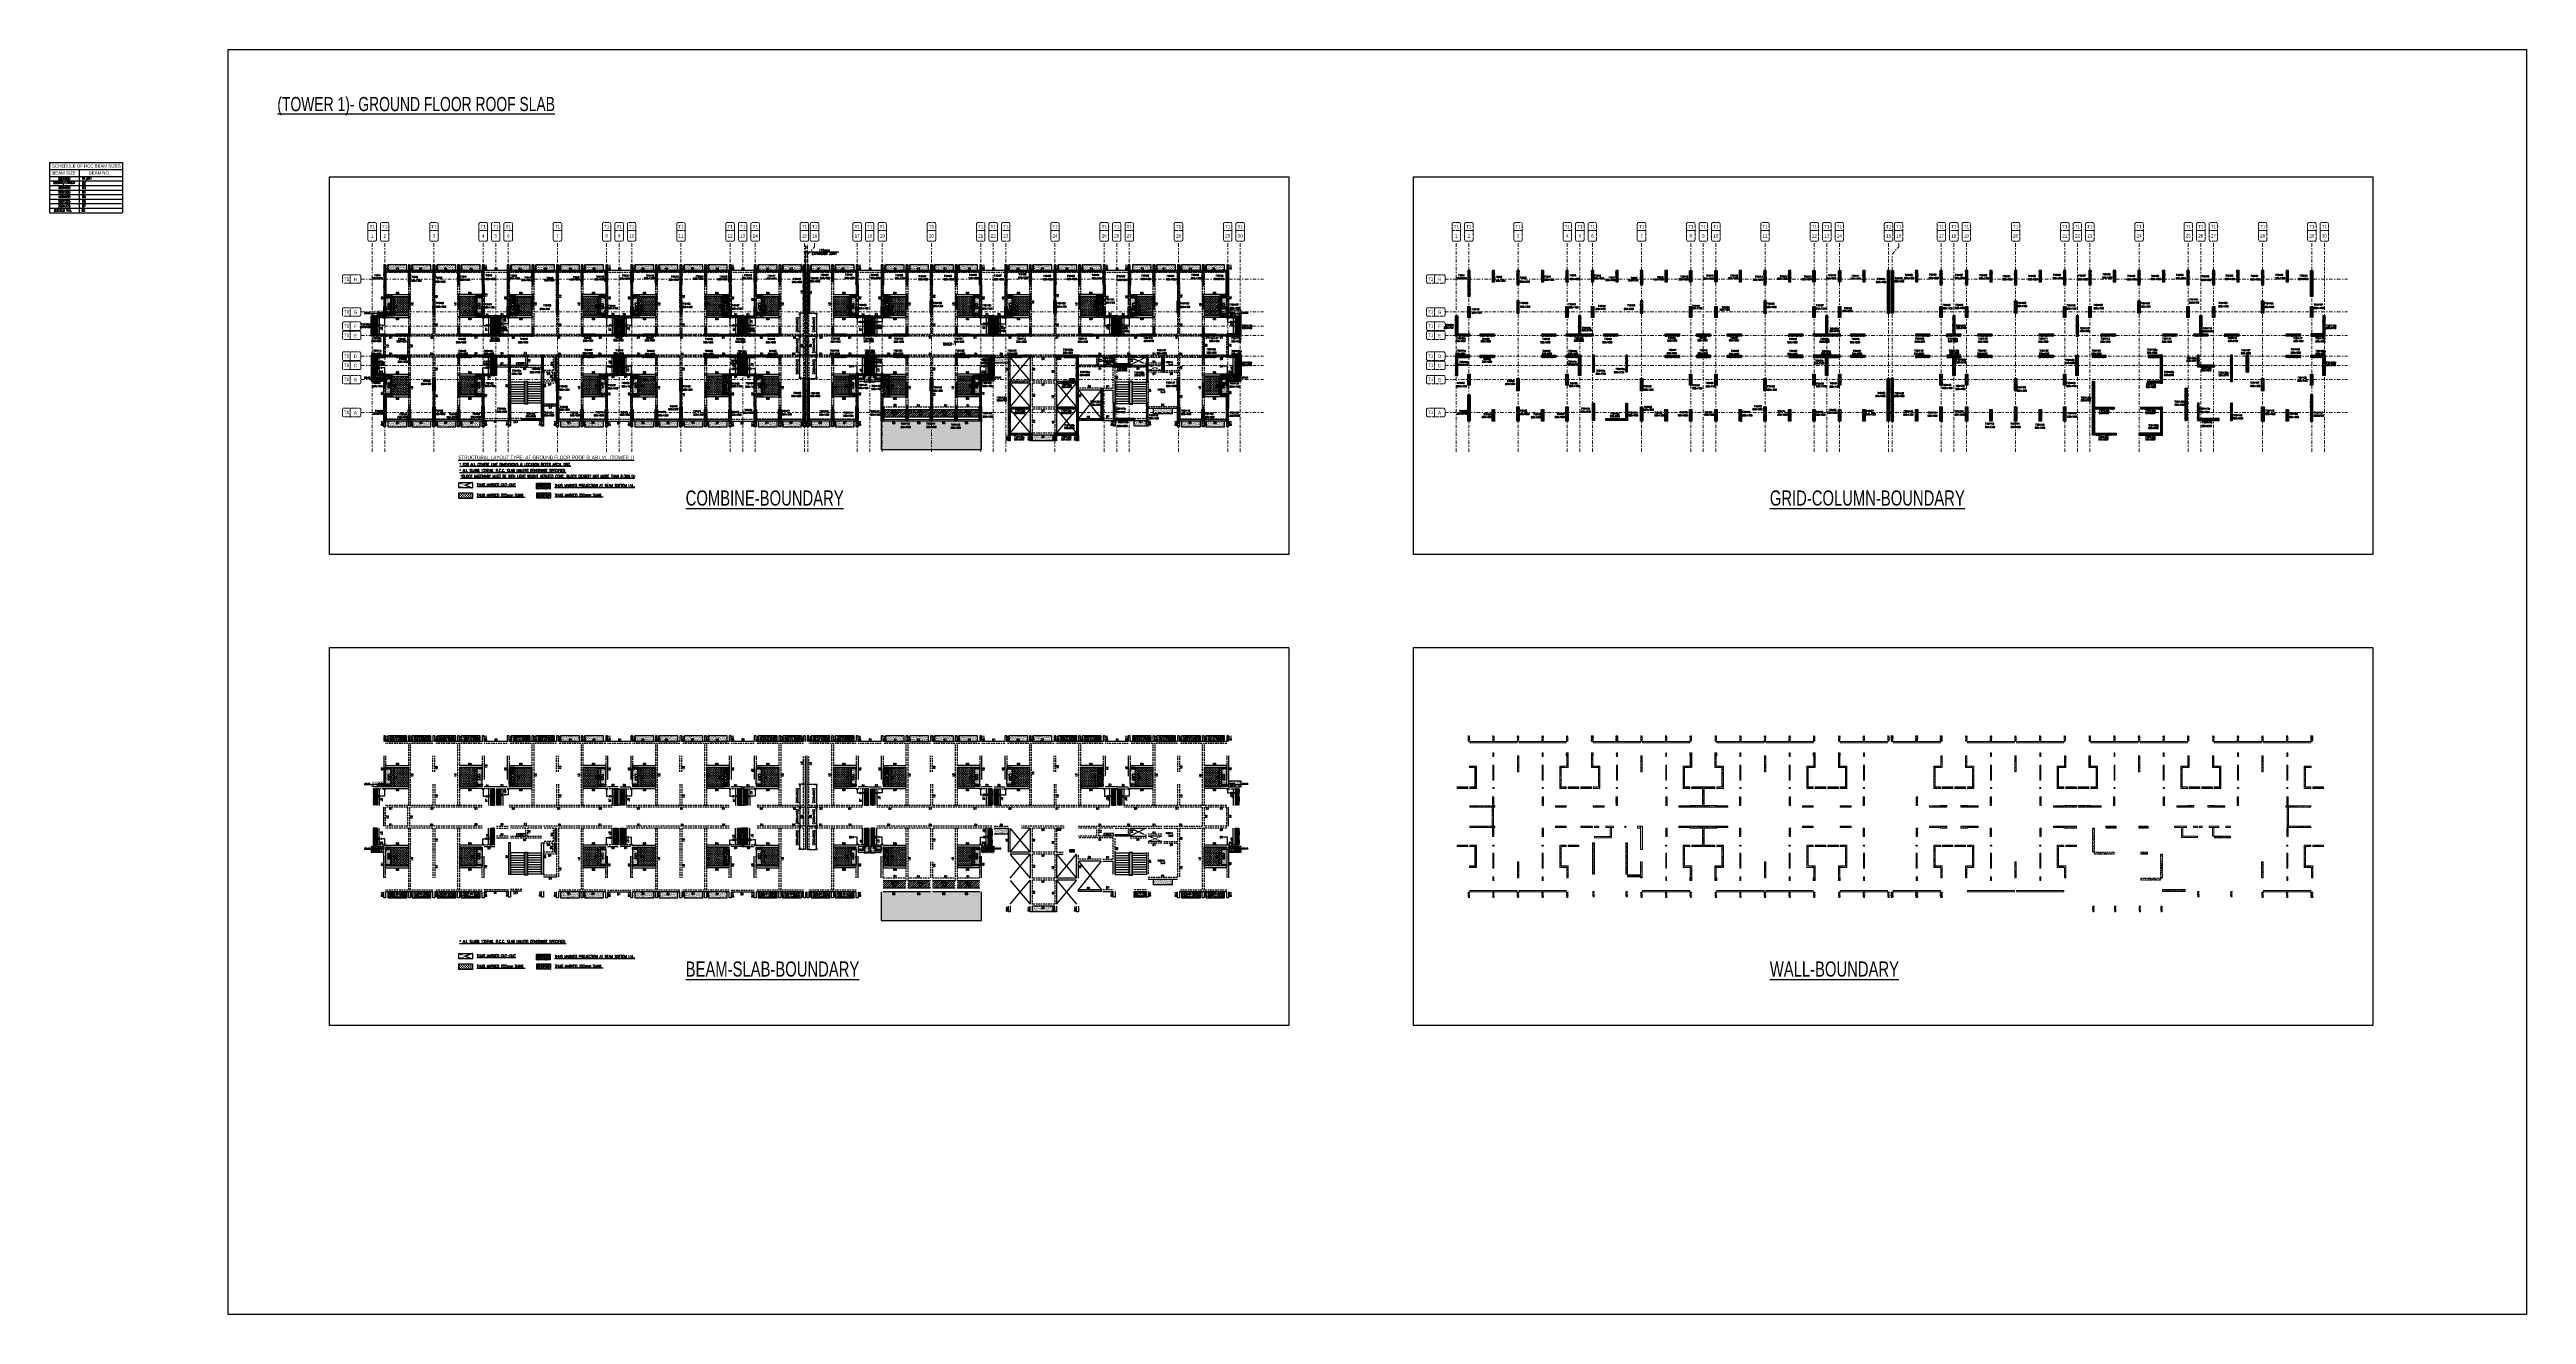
# Model space of a CAD drawing. Header units: millimetres. Extents: x 1078357 to 1340092, y -4684019 to -4550360.
import ezdxf
from ezdxf.enums import TextEntityAlignment as Align

# ---------------------------------------------------------------- set-up
doc = ezdxf.new("R2010")
doc.units = ezdxf.units.MM
doc.header["$PDMODE"] = 35
for name, pattern in [('CENTER', [2, 1.25, -0.25, 0.25, -0.25]), ('CONTINOUS', [0]), ('DGN STYLE 7', [8.34, 3.75, -1.67, 1.25, -1.67]), ('DOT', [0.25, 0, -0.25]), ('HIDDEN', [0.375, 0.25, -0.125]), ('New Retail block$0$CONTINOUS', [0])]:
    doc.linetypes.add(name, pattern=pattern)
doc.layers.get('0').update_dxf_attribs({"lineweight": 0})
doc.layers.get('Defpoints').update_dxf_attribs({"lineweight": 0})
for name, color, linetype, lineweight in [('A-_ANOTGRID_E-', 8, 'DGN STYLE 7', 13), ('Beam-Slab-boundary', 3, 'Continuous', 30), ('Boundary', 40, 'Continuous', 30), ('Combine-boundary', 40, 'Continuous', 30), ('GRID LINE', 8, 'Continuous', 0), ('Grid-Column-boundary', 12, 'Continuous', 30), ('HATCH', 8, 'Continuous', 30), ('Origin', 40, 'Continuous', 30), ('S-COL-IDEN', 30, 'Continuous', 25), ('S-NON STR RCC WALL', 8, 'Continuous', 0), ('SLAB THK.', 6, 'Continuous', 0), ('Wall-boundary', 6, 'Continuous', 30)]:
    doc.layers.add(name, color=color, linetype=linetype, lineweight=lineweight)
for name, color, linetype in [('DROP SLAB', 8, 'Continuous'), ('EXPANSION JOINT', 10, 'HIDDEN'), ('EXPANTION JOINT', 240, 'Continuous'), ('G-ANNO-SCHD', 231, 'Continuous'), ('S TEXT', 7, 'Continuous'), ('S-BEAM', 3, 'Continuous'), ('S-BEAM-IDEN', 6, 'Continuous'), ('S-COL', 1, 'Continuous'), ('S-COL_STOP', 12, 'Continuous'), ('S-CUTOUT', 8, 'Continuous'), ('S-LEGEND', 7, 'Continuous'), ('S-SLAB-PROJECTION', 2, 'New Retail block$0$CONTINOUS'), ('S-SLAB-STOP', 8, 'New Retail block$0$CONTINOUS'), ('S-STAIR', 21, 'Continuous'), ('TEXT', 7, 'Continuous')]:
    doc.layers.add(name, color=color, linetype=linetype)
doc.styles.add('ARIAL', font='arial.ttf')
doc.styles.add('Roman', font='romans')
doc.styles.add('ROMANS', font='romans.shx', dxfattribs={"width": 0.85})
doc.styles.add('SANSSERIF', font='sas_____.pfb')
doc.styles.get("Standard").update_dxf_attribs({"font": 'Adani Regular.ttf', "height": 500})
doc.dimstyles.new('HARESH', dxfattribs={"dimtxt": 150, "dimasz": 75, "dimexe": 0, "dimexo": 0, "dimgap": 25, "dimtad": 1, "dimdec": 0, "dimdsep": 46, "dimtxsty": 'Roman', "dimblk": 'OBLIQUE', "dimcen": 225, "dimdle": 25, "dimclrd": 2, "dimclre": 2, "dimclrt": 7, "dimadec": 8, "dimazin": 1, "dimtfac": 1, "dimtdec": 0, "dimtmove": 0, "dimatfit": 0, "dimfxl": 1, "dimlwd": -1, "dimlwe": -1, "dimarcsym": 0})
pattern_1 = [(50, (1116388.81, -4390341.82), (182.18467, -15.93909), [19.05, -209.55]), (355, (1116388.81, -4390341.82), (-35.24342, 191.05685), [15.24, -167.64058]), (100.45144, (1116404, -4390343.14), (146.94125, 175.11775), [16.19001, -178.09024]), (46.1842, (1116388.8, -4390291.02), (271.07904, -42.04233), [28.575, -314.325]), (96.63556, (1116411.4, -4390294.52), (237.40413, 247.42612), [24.28502, -267.1356]), (351.18415, (1116388.8, -4390291.02), (237.40413, 247.42612), [22.85997, -251.45973]), (21, (1116414.21, -4390303.72), (151.61439, -102.2652), [19.05, -209.55]), (326, (1116414.21, -4390303.72), (61.80203, 184.18797), [15.24, -167.64]), (71.45144, (1116426.85, -4390312.24), (213.41642, 81.92277), [16.19001, -178.08994]), (37.5, (1116388.81, -4390341.815), (3.088603, 84.555039), [0, -165.608, 0, -170.18, 0, -168.275]), (7.5, (1116388.81, -4390341.815), (66.819663, 100.180575), [0, -97.028, 0, -161.798, 0, -64.135]), (327.5, (1116332.17, -4390341.815), (135.590595, -5.728744), [0, -63.5, 0, -198.12, 0, -262.89]), (317.5, (1116306.77, -4390341.82), (148.12918, 25.42649), [0, -82.55, 0, -131.572, 0, -186.69])]
pattern_2 = [(50, (2213600.31, -9075725.67), (182.184669, -15.9390855), [19.05, -209.55]), (355, (2213600.31, -9075725.67), (-35.2434214, 191.056845), [15.24, -167.640584]), (100.4514447, (2213615.5, -9075727), (146.941247, 175.117752), [16.190009, -178.0902446]), (46.1842, (2213600.31, -9075674.87), (271.079041, -42.042328), [28.575, -314.325]), (96.6355576, (2213622.9, -9075678.37), (237.404134, 247.426125), [24.285023, -267.135608]), (351.184151, (2213600.3, -9075674.87), (237.404134, 247.426125), [22.859967, -251.459732]), (21, (2213625.71, -9075687.57), (151.6143913, -102.265198), [19.05, -209.55]), (326, (2213625.71, -9075687.57), (61.802028, 184.187966), [15.24, -167.64]), (71.451445, (2213638.35, -9075696.09), (213.416419, 81.922769), [16.190009, -178.0899376]), (37.5, (2213600.31, -9075725.67), (3.08860325, 84.5550389), [0, -165.608, 0, -170.18, 0, -168.275]), (7.5, (2213600.31, -9075725.67), (66.8196625, 100.1805748), [0, -97.028, 0, -161.798, 0, -64.135]), (327.5, (2213543.67, -9075725.67), (135.5905952, -5.728744), [0, -63.5, 0, -198.12, 0, -262.89]), (317.5, (2213518.27, -9075725.67), (148.1291814, 25.426491), [0, -82.55, 0, -131.572, 0, -186.69])]
pattern_3 = [(50, (2213613.53, -9074361), (182.184669, -15.9390855), [19.05, -209.55]), (355, (2213613.53, -9074361), (-35.2434214, 191.056845), [15.24, -167.640584]), (100.4514447, (2213628.7, -9074362.33), (146.941247, 175.117752), [16.190009, -178.0902446]), (46.1842, (2213613.53, -9074310.2), (271.079041, -42.042328), [28.575, -314.325]), (96.6355576, (2213636.12, -9074313.7), (237.404134, 247.426125), [24.285023, -267.135608]), (351.184151, (2213613.53, -9074310.2), (237.404134, 247.426125), [22.859967, -251.459732]), (21, (2213638.93, -9074322.9), (151.6143913, -102.265198), [19.05, -209.55]), (326, (2213638.93, -9074322.9), (61.802028, 184.187966), [15.24, -167.64]), (71.451445, (2213651.56, -9074331.42), (213.416419, 81.922769), [16.190009, -178.0899376]), (37.5, (2213613.527, -9074361), (3.08860325, 84.5550389), [0, -165.608, 0, -170.18, 0, -168.275]), (7.5, (2213613.53, -9074361), (66.8196625, 100.1805748), [0, -97.028, 0, -161.798, 0, -64.135]), (327.5, (2213556.885, -9074361), (135.5905952, -5.728744), [0, -63.5, 0, -198.12, 0, -262.89]), (317.5, (2213531.48, -9074361), (148.1291814, 25.426491), [0, -82.55, 0, -131.572, 0, -186.69])]
pattern_4 = [(230, (2269361.92, -9113557.24), (-182.184669, 15.9390855), [19.05, -209.55]), (175, (2269361.92, -9113557.24), (35.2434214, -191.056845), [15.24, -167.640584]), (280.4514447, (2269346.74, -9113555.9), (-146.941247, -175.117752), [16.190009, -178.0902446]), (226.1842, (2269361.92, -9113608.04), (-271.079041, 42.042328), [28.575, -314.325]), (276.6355576, (2269339.33, -9113604.53), (-237.404134, -247.426125), [24.285023, -267.135608]), (171.184151, (2269361.92, -9113608.04), (-237.404134, -247.426125), [22.859967, -251.459732]), (201, (2269336.52, -9113595.34), (-151.6143913, 102.265198), [19.05, -209.55]), (146, (2269336.52, -9113595.34), (-61.802028, -184.187966), [15.24, -167.64]), (251.451445, (2269323.88, -9113586.81), (-213.416419, -81.922769), [16.190009, -178.0899376]), (217.5, (2269361.92, -9113557.236), (-3.08860325, -84.5550389), [0, -165.608, 0, -170.18, 0, -168.275]), (187.5, (2269361.92, -9113557.24), (-66.8196625, -100.1805748), [0, -97.028, 0, -161.798, 0, -64.135]), (147.5, (2269418.56, -9113557.236), (-135.5905952, 5.728744), [0, -63.5, 0, -198.12, 0, -262.89]), (137.5, (2269443.96, -9113557.24), (-148.1291814, -25.426491), [0, -82.55, 0, -131.572, 0, -186.69])]
pattern_5 = [(50, (-6322944.62, 28297957.53), (182.184669, -15.93908554), [19.05, -209.55]), (355, (-6322944.62, 28297957.53), (-35.2434214, 191.0568452), [15.24, -167.6405842]), (100.4514447, (-6322929.44, 28297956.2), (146.9412471, 175.1177519), [16.1900088, -178.0902446]), (46.1842, (-6322944.62, 28298008.33), (271.0790409, -42.042328), [28.575, -314.325]), (96.6355576, (-6322922.03, 28298004.83), (237.404134, 247.4261246), [24.2850231, -267.1356082]), (351.1841512, (-6322944.62, 28298008.33), (237.404134, 247.4261246), [22.859967, -251.459732]), (21, (-6322919.22, 28297995.63), (151.6143913, -102.2651982), [19.05, -209.55]), (326, (-6322919.22, 28297995.63), (61.8020283, 184.1879661), [15.24, -167.64]), (71.451445, (-6322906.59, 28297987.11), (213.4164193, 81.9227689), [16.1900088, -178.0899376]), (37.5, (-6322944.623, 28297957.53), (3.08860325, 84.55503887), [0, -165.608, 0, -170.18, 0, -168.275]), (7.5, (-6322944.62, 28297957.53), (66.8196625, 100.18057482), [0, -97.028, 0, -161.798, 0, -64.135]), (327.5, (-6323001.265, 28297957.53), (135.59059517, -5.72874399), [0, -63.5, 0, -198.12, 0, -262.89]), (317.5, (-6323026.67, 28297957.53), (148.1291814, 25.42649103), [0, -82.55, 0, -131.572, 0, -186.69])]
pattern_6 = [(50, (38359.47, 285410.9), (182.184669, -15.9390855), [19.05, -209.55]), (355, (38359.47, 285410.9), (-35.2434214, 191.056845), [15.24, -167.640584]), (100.4514447, (38374.66, 285409.56), (146.941247, 175.117752), [16.190009, -178.0902446]), (46.1842, (38359.47, 285461.7), (271.079041, -42.042328), [28.575, -314.325]), (96.6355576, (38382.06, 285458.2), (237.404134, 247.426125), [24.285023, -267.135608]), (351.184151, (38359.47, 285461.7), (237.404134, 247.426125), [22.859967, -251.459732]), (21, (38384.87, 285449), (151.6143913, -102.265198), [19.05, -209.55]), (326, (38384.87, 285449), (61.802028, 184.187966), [15.24, -167.64]), (71.451445, (38397.51, 285440.47), (213.416419, 81.922769), [16.190009, -178.0899376]), (37.5, (38359.475, 285410.89), (3.08860325, 84.5550389), [0, -165.608, 0, -170.18, 0, -168.275]), (7.5, (38359.475, 285410.89), (66.8196625, 100.1805748), [0, -97.028, 0, -161.798, 0, -64.135]), (327.5, (38302.83, 285410.89), (135.5905952, -5.728744), [0, -63.5, 0, -198.12, 0, -262.89]), (317.5, (38277.43, 285410.89), (148.1291814, 25.426491), [0, -82.55, 0, -131.572, 0, -186.69])]
pattern_7 = [(50, (-5225719.91, 23613938.34), (182.184669, -15.93908554), [19.05, -209.55]), (355, (-5225719.9, 23613938.34), (-35.2434214, 191.0568452), [15.24, -167.6405842]), (100.4514447, (-5225704.73, 23613937.02), (146.9412471, 175.1177519), [16.1900088, -178.0902446]), (46.1842, (-5225719.9, 23613989.14), (271.0790409, -42.042328), [28.575, -314.325]), (96.6355576, (-5225697.32, 23613985.64), (237.404134, 247.4261246), [24.2850231, -267.1356082]), (351.1841512, (-5225719.9, 23613989.14), (237.404134, 247.4261246), [22.859967, -251.459732]), (21, (-5225694.51, 23613976.44), (151.6143913, -102.2651982), [19.05, -209.55]), (326, (-5225694.5, 23613976.44), (61.8020283, 184.1879661), [15.24, -167.64]), (71.451445, (-5225681.87, 23613967.92), (213.4164193, 81.9227689), [16.1900088, -178.0899376]), (37.5, (-5225719.91, 23613938.345), (3.08860325, 84.55503887), [0, -165.608, 0, -170.18, 0, -168.275]), (7.5, (-5225719.91, 23613938.345), (66.8196625, 100.18057482), [0, -97.028, 0, -161.798, 0, -64.135]), (327.5, (-5225776.55, 23613938.345), (135.59059517, -5.728744), [0, -63.5, 0, -198.12, 0, -262.89]), (317.5, (-5225801.95, 23613938.34), (148.1291814, 25.42649103), [0, -82.55, 0, -131.572, 0, -186.69])]
pattern_8 = [(50, (1135584.19, -4398608.3), (182.18467, -15.93909), [19.05, -209.55]), (355, (1135584.19, -4398608.3), (-35.24342, 191.05685), [15.24, -167.64058]), (100.45144, (1135599.37, -4398609.62), (146.94125, 175.11775), [16.19, -178.09024]), (46.1842, (1135584.2, -4398557.5), (271.07904, -42.04233), [28.575, -314.325]), (96.63556, (1135606.78, -4398561), (237.40413, 247.42612), [24.28502, -267.1356]), (351.18415, (1135584.2, -4398557.5), (237.40413, 247.42612), [22.85997, -251.45973]), (21, (1135609.59, -4398570.2), (151.61439, -102.2652), [19.05, -209.55]), (326, (1135609.59, -4398570.2), (61.80203, 184.18797), [15.24, -167.64]), (71.45144, (1135622.23, -4398578.72), (213.41642, 81.92277), [16.19, -178.08994]), (37.5, (1135584.19, -4398608.294), (3.088603, 84.555039), [0, -165.608, 0, -170.18, 0, -168.275]), (7.5, (1135584.19, -4398608.29), (66.819663, 100.180575), [0, -97.028, 0, -161.798, 0, -64.135]), (327.5, (1135527.55, -4398608.294), (135.590595, -5.728744), [0, -63.5, 0, -198.12, 0, -262.89]), (317.5, (1135502.15, -4398608.3), (148.12918, 25.42649), [0, -82.55, 0, -131.572, 0, -186.69])]
pattern_9 = [(50, (1135584.19, -4398608.3), (182.18467, -15.93909), [19.05, -209.55]), (355, (1135584.19, -4398608.3), (-35.24342, 191.05685), [15.24, -167.64058]), (100.45144, (1135599.37, -4398609.62), (146.94125, 175.11775), [16.19, -178.09024]), (46.1842, (1135584.2, -4398557.5), (271.07904, -42.04233), [28.575, -314.325]), (96.63556, (1135606.78, -4398561), (237.40413, 247.42612), [24.28502, -267.1356]), (351.18415, (1135584.2, -4398557.5), (237.40413, 247.42612), [22.85997, -251.45973]), (21, (1135609.59, -4398570.2), (151.61439, -102.2652), [19.05, -209.55]), (326, (1135609.59, -4398570.2), (61.80203, 184.18797), [15.24, -167.64]), (71.45144, (1135622.23, -4398578.72), (213.41642, 81.92277), [16.19, -178.08994]), (37.5, (1135584.19, -4398608.294), (3.088603, 84.555039), [0, -165.608, 0, -170.18, 0, -168.275]), (7.5, (1135584.19, -4398608.29), (66.819663, 100.180575), [0, -97.028, 0, -161.798, 0, -64.135]), (327.5, (1135527.55, -4398608.294), (135.590595, -5.728744), [0, -63.5, 0, -198.12, 0, -262.89]), (317.5, (1135502.15, -4398608.3), (148.12918, 25.42649), [0, -82.55, 0, -131.572, 0, -186.69])]
pattern_10 = [(50, (-5225719.91, 23613938.34), (182.184669, -15.93908554), [19.05, -209.55]), (355, (-5225719.9, 23613938.34), (-35.2434214, 191.0568452), [15.24, -167.6405842]), (100.4514447, (-5225704.73, 23613937.02), (146.9412471, 175.1177519), [16.1900088, -178.0902446]), (46.1842, (-5225719.9, 23613989.14), (271.0790409, -42.042328), [28.575, -314.325]), (96.6355576, (-5225697.32, 23613985.64), (237.404134, 247.4261246), [24.2850231, -267.1356082]), (351.1841512, (-5225719.9, 23613989.14), (237.404134, 247.4261246), [22.859967, -251.459732]), (21, (-5225694.51, 23613976.44), (151.6143913, -102.2651982), [19.05, -209.55]), (326, (-5225694.5, 23613976.44), (61.8020283, 184.1879661), [15.24, -167.64]), (71.451445, (-5225681.87, 23613967.92), (213.4164193, 81.9227689), [16.1900088, -178.0899376]), (37.5, (-5225719.91, 23613938.345), (3.08860325, 84.55503887), [0, -165.608, 0, -170.18, 0, -168.275]), (7.5, (-5225719.91, 23613938.345), (66.8196625, 100.18057482), [0, -97.028, 0, -161.798, 0, -64.135]), (327.5, (-5225776.55, 23613938.345), (135.59059517, -5.728744), [0, -63.5, 0, -198.12, 0, -262.89]), (317.5, (-5225801.95, 23613938.34), (148.1291814, 25.42649103), [0, -82.55, 0, -131.572, 0, -186.69])]
pattern_11 = [(50, (-4128495.19, 18929919.16), (182.184669, -15.9390855), [19.05, -209.55]), (355, (-4128495.2, 18929919.16), (-35.2434214, 191.0568452), [15.24, -167.6405842]), (100.4514447, (-4128480.01, 18929917.83), (146.9412471, 175.1177519), [16.1900088, -178.0902446]), (46.1842, (-4128495.2, 18929969.96), (271.0790409, -42.042328), [28.575, -314.325]), (96.6355576, (-4128472.6, 18929966.45), (237.404134, 247.4261246), [24.285023, -267.1356082]), (351.1841512, (-4128495.2, 18929969.96), (237.404134, 247.4261246), [22.859967, -251.459732]), (21, (-4128469.79, 18929957.26), (151.6143913, -102.2651982), [19.05, -209.55]), (326, (-4128469.8, 18929957.26), (61.8020283, 184.1879661), [15.24, -167.64]), (71.451445, (-4128457.16, 18929948.74), (213.4164193, 81.9227689), [16.1900088, -178.0899376]), (37.5, (-4128495.19, 18929919.16), (3.08860325, 84.55503887), [0, -165.608, 0, -170.18, 0, -168.275]), (7.5, (-4128495.19, 18929919.16), (66.8196625, 100.18057482), [0, -97.028, 0, -161.798, 0, -64.135]), (327.5, (-4128551.834, 18929919.16), (135.59059517, -5.728744), [0, -63.5, 0, -198.12, 0, -262.89]), (317.5, (-4128577.23, 18929919.16), (148.1291814, 25.42649103), [0, -82.55, 0, -131.572, 0, -186.69])]
pattern_12 = [(50, (-6322944.62, 28297957.53), (182.184669, -15.93908554), [19.05, -209.55]), (355, (-6322944.62, 28297957.53), (-35.2434214, 191.0568452), [15.24, -167.6405842]), (100.4514447, (-6322929.44, 28297956.2), (146.9412471, 175.1177519), [16.1900088, -178.0902446]), (46.1842, (-6322944.62, 28298008.33), (271.0790409, -42.042328), [28.575, -314.325]), (96.6355576, (-6322922.03, 28298004.83), (237.404134, 247.4261246), [24.2850231, -267.1356082]), (351.1841512, (-6322944.62, 28298008.33), (237.404134, 247.4261246), [22.859967, -251.459732]), (21, (-6322919.22, 28297995.63), (151.6143913, -102.2651982), [19.05, -209.55]), (326, (-6322919.22, 28297995.63), (61.8020283, 184.1879661), [15.24, -167.64]), (71.451445, (-6322906.59, 28297987.11), (213.4164193, 81.9227689), [16.1900088, -178.0899376]), (37.5, (-6322944.623, 28297957.53), (3.08860325, 84.55503887), [0, -165.608, 0, -170.18, 0, -168.275]), (7.5, (-6322944.62, 28297957.53), (66.8196625, 100.18057482), [0, -97.028, 0, -161.798, 0, -64.135]), (327.5, (-6323001.265, 28297957.53), (135.59059517, -5.72874399), [0, -63.5, 0, -198.12, 0, -262.89]), (317.5, (-6323026.67, 28297957.53), (148.1291814, 25.42649103), [0, -82.55, 0, -131.572, 0, -186.69])]
pattern_13 = [(37.47015413, (-5082532.27, 23465916.33), (-4.72361136, 146.8264517), [0, -115.824, 0, -129.54, 0, -123.825]), (7.4701541, (-5082532.27, 23465916.33), (134.9689868, 214.9772528), [0, -62.484, 0, -104.394, 0, -40.005]), (327.47015413, (-5082625.99, 23465916.37), (237.29790347, 0.3075449), [0, -38.1, 0, -137.16, 0, -179.07]), (317.4701541, (-5082626, 23465916.37), (229.1017424, 66.759465), [0, -19.05, 0, -89.916, 0, -102.87])]
pattern_14 = [(37.4701541, (-1792183.12, 9413858.76), (-4.7236114, 146.8264517), [0, -115.824, 0, -129.54, 0, -123.825]), (7.4701541, (-1792183.12, 9413858.76), (134.9689868, 214.9772528), [0, -62.484, 0, -104.394, 0, -40.005]), (327.4701541, (-1792276.84, 9413858.81), (237.2979035, 0.3075449), [0, -38.1, 0, -137.16, 0, -179.07]), (317.4701541, (-1792276.84, 9413858.81), (229.1017424, 66.759465), [0, -19.05, 0, -89.916, 0, -102.87])]
pattern_15 = [(37.4701541, (-2889407.83, 14097877.95), (-4.72361136, 146.8264517), [0, -115.824, 0, -129.54, 0, -123.825]), (7.4701541, (-2889407.83, 14097877.95), (134.9689868, 214.9772528), [0, -62.484, 0, -104.394, 0, -40.005]), (327.4701541, (-2889501.56, 14097878), (237.2979035, 0.3075449), [0, -38.1, 0, -137.16, 0, -179.07]), (317.4701541, (-2889501.56, 14097878), (229.1017424, 66.759465), [0, -19.05, 0, -89.916, 0, -102.87])]
pattern_16 = [(50, (1143927.3, -4585513.24), (182.18467, -15.9391), [19.05, -209.55]), (355, (1143927.3, -4585513.24), (-35.2434, 191.05685), [15.24, -167.6406]), (100.45144, (1143942.49, -4585514.57), (146.94125, 175.11775), [16.19, -178.09024]), (46.1842, (1143927.3, -4585462.44), (271.079, -42.0423), [28.575, -314.325]), (96.63556, (1143949.9, -4585465.95), (237.4041, 247.4261), [24.285, -267.1356]), (351.18415, (1143927.3, -4585462.44), (237.4041, 247.4261), [22.86, -251.4597]), (21, (1143952.7, -4585475.14), (151.6144, -102.2652), [19.05, -209.55]), (326, (1143952.7, -4585475.14), (61.802, 184.188), [15.24, -167.64]), (71.45144, (1143965.34, -4585483.66), (213.4164, 81.9228), [16.19, -178.0899]), (37.5, (1143927.305, -4585513.24), (3.0886, 84.55504), [0, -165.608, 0, -170.18, 0, -168.275]), (7.5, (1143927.305, -4585513.24), (66.81966, 100.18057), [0, -97.028, 0, -161.798, 0, -64.135]), (327.5, (1143870.66, -4585513.24), (135.5906, -5.72874), [0, -63.5, 0, -198.12, 0, -262.89]), (317.5, (1143845.26, -4585513.24), (148.12918, 25.4265), [0, -82.55, 0, -131.572, 0, -186.69])]
pattern_17 = [(45, (2236684.96, -9406181.02), (33.67596045, 123.4785217), [158.75, -31.75, 0, -31.75])]
pattern_18 = [(230, (3675870.12, -7788661.53), (-143.4520365, 12.550427), [15, -165]), (175, (3675870.12, -7788661.53), (27.7502667, -150.438427), [12, -132]), (280.4514445, (3675858.16, -7788660.48), (-115.7017693, -137.887998), [12.7480384, -140.2284224]), (226.1842, (3675870.12, -7788701.53), (-213.448266, 33.103856), [22.5, -247.5]), (276.6356355, (3675852.33, -7788698.77), (-186.932389, -194.82372), [19.122068, -210.342752]), (171.184164, (3675870.12, -7788701.53), (-186.932389, -194.82372), [18, -198]), (201, (3675850.12, -7788691.53), (-119.3814104, 80.523778), [15, -165]), (146, (3675850.12, -7788691.53), (-48.6630664, -145.030009), [12, -132]), (251.4514447, (3675840.17, -7788684.82), (-168.0444753, -64.5062306), [12.748038, -140.2284224]), (217.5, (3675870.12, -7788661.53), (-2.43197106, -66.57877077), [0, -130.4, 0, -134, 0, -132.5]), (187.5, (3675870.12, -7788661.53), (-52.6139075, -78.8823424), [0, -76.4, 0, -127.4, 0, -50.5]), (147.5, (3675914.72, -7788661.53), (-106.7644872, 4.51097435), [0, -50, 0, -156, 0, -207]), (137.5, (3675934.72, -7788661.53), (-116.6372339, -20.0209965), [0, -65, 0, -103.6, 0, -147])]
pattern_19 = [(45, (1097224.716, -4684019.19), (33.67596, 123.478522), [158.75, -31.75, 0, -31.75])]
pattern_20 = [(45, (2292446.56, -9444012.59), (33.67596045, 123.4785217), [158.75, -31.75, 0, -31.75])]
pattern_21 = [(45, (2255893.55, -9413082.84), (33.67596045, 123.4785217), [158.75, -31.75, 0, -31.75])]
pattern_22 = [(230, (3675870.12, -7788661.53), (-143.4520365, 12.550427), [15, -165]), (175, (3675870.12, -7788661.53), (27.7502667, -150.438427), [12, -132]), (280.4514445, (3675858.16, -7788660.48), (-115.7017693, -137.887998), [12.7480384, -140.2284224]), (226.1842, (3675870.12, -7788701.53), (-213.448266, 33.103856), [22.5, -247.5]), (276.6356355, (3675852.33, -7788698.77), (-186.932389, -194.82372), [19.122068, -210.342752]), (171.184164, (3675870.12, -7788701.53), (-186.932389, -194.82372), [18, -198]), (201, (3675850.12, -7788691.53), (-119.3814104, 80.523778), [15, -165]), (146, (3675850.12, -7788691.53), (-48.6630664, -145.030009), [12, -132]), (251.4514447, (3675840.17, -7788684.82), (-168.0444753, -64.5062306), [12.748038, -140.2284224]), (217.5, (3675870.12, -7788661.53), (-2.43197106, -66.57877077), [0, -130.4, 0, -134, 0, -132.5]), (187.5, (3675870.12, -7788661.53), (-52.6139075, -78.8823424), [0, -76.4, 0, -127.4, 0, -50.5]), (147.5, (3675914.72, -7788661.53), (-106.7644872, 4.51097435), [0, -50, 0, -156, 0, -207]), (137.5, (3675934.72, -7788661.53), (-116.6372339, -20.0209965), [0, -65, 0, -103.6, 0, -147])]
pattern_23 = [(45, (2255893.55, -9413082.84), (33.67596045, 123.4785217), [158.75, -31.75, 0, -31.75])]
pattern_24 = [(140, (-2031724.39, -7117881.09), (12.550427, 143.4520365), [15, -165]), (85, (-2031724.39, -7117881.09), (-150.438427, -27.7502667), [12, -132]), (190.4514445, (-2031723.35, -7117869.13), (-137.887998, 115.7017693), [12.7480384, -140.2284224]), (136.1842, (-2031764.4, -7117881.09), (33.103856, 213.448266), [22.5, -247.5]), (186.6356355, (-2031761.63, -7117863.3), (-194.82372, 186.932389), [19.122068, -210.342752]), (81.184164, (-2031764.4, -7117881.09), (-194.82372, 186.932389), [18, -198]), (111, (-2031754.39, -7117861.09), (80.523778, 119.3814104), [15, -165]), (56, (-2031754.39, -7117861.09), (-145.030009, 48.6630664), [12, -132]), (161.4514447, (-2031747.68, -7117851.14), (-64.5062306, 168.0444753), [12.748038, -140.2284224]), (127.5, (-2031724.39, -7117881.09), (-66.57877077, 2.43197106), [0, -130.4, 0, -134, 0, -132.5]), (97.5, (-2031724.39, -7117881.09), (-78.8823424, 52.6139075), [0, -76.4, 0, -127.4, 0, -50.5]), (57.5, (-2031724.39, -7117925.69), (4.51097435, 106.7644872), [0, -50, 0, -156, 0, -207]), (47.5, (-2031724.39, -7117945.69), (-20.0209965, 116.6372339), [0, -65, 0, -103.6, 0, -147])]
pattern_25 = [(180, (1116375.597, -4391706.48), (-7e-15, -54.992613), [31.75, -63.5]), (300, (1116375.597, -4391706.48), (47.625, 27.496307), [31.75, -63.5]), (240, (1116343.847, -4391706.48), (47.625, -27.496307), [31.75, -63.5])]
pattern_26 = [(180.03079016, (-2150741.29, 9463994.93), (-95.1987999, -95.3011726), [47.625, -142.875]), (270.03079016, (-2150765.12, 9464018.725), (95.3011726, -95.1987999), [47.625, -142.875])]
pattern_27 = [(180.03079016, (-3247966.01, 14148014.11), (-95.1987999, -95.3011726), [47.625, -142.875]), (270.03079016, (-3247989.84, 14148037.91), (95.3011726, -95.1987999), [47.625, -142.875])]
pattern_28 = [(180, (-1078073.835, 4976331.894), (-7e-15, -54.99261315), [31.75, -63.5]), (300, (-1078073.835, 4976331.894), (47.625, 27.49630658), [31.75, -63.5]), (240, (-1078105.585, 4976331.894), (47.625, -27.49630658), [31.75, -63.5])]
pattern_29 = [(37.47015413, (-3907957.55, 18781897.14), (-4.72361136, 146.8264517), [0, -115.824, 0, -129.54, 0, -123.825]), (7.4701541, (-3907957.55, 18781897.14), (134.9689868, 214.9772528), [0, -62.484, 0, -104.394, 0, -40.005]), (327.4701541, (-3908051.28, 18781897.19), (237.2979035, 0.3075449), [0, -38.1, 0, -137.16, 0, -179.07]), (317.4701541, (-3908051.28, 18781897.19), (229.1017424, 66.759465), [0, -19.05, 0, -89.916, 0, -102.87])]
pattern_30 = [(180, (19150.88, 292312.71), (-7e-15, -54.99261315), [31.75, -63.5]), (300, (19150.88, 292312.71), (47.625, 27.4963066), [31.75, -63.5]), (240, (19119.13, 292312.71), (47.625, -27.4963066), [31.75, -63.5])]
pattern_31 = [(37.47015413, (-5055218.41, 23689864.05), (-4.72361136, 146.8264517), [0, -115.824, 0, -129.54, 0, -123.825]), (7.4701541, (-5055218.41, 23689864.05), (134.9689868, 214.9772528), [0, -62.484, 0, -104.394, 0, -40.005]), (327.47015413, (-5055312.14, 23689864.1), (237.29790347, 0.3075449), [0, -38.1, 0, -137.16, 0, -179.07]), (317.4701541, (-5055312.14, 23689864.1), (229.1017424, 66.759465), [0, -19.05, 0, -89.916, 0, -102.87])]
pattern_32 = [(37.47015413, (-5055217.64, 23689863.97), (-4.72361136, 146.8264517), [0, -115.824, 0, -129.54, 0, -123.825]), (7.4701541, (-5055217.64, 23689863.97), (134.9689868, 214.9772528), [0, -62.484, 0, -104.394, 0, -40.005]), (327.47015413, (-5055311.37, 23689864.02), (237.29790347, 0.3075449), [0, -38.1, 0, -137.16, 0, -179.07]), (317.4701541, (-5055311.37, 23689864.02), (229.1017424, 66.759465), [0, -19.05, 0, -89.916, 0, -102.87])]
pattern_33 = [(50, (1230947.71, -4440108.92), (182.18467, -15.93909), [19.05, -209.55]), (355, (1230947.71, -4440108.92), (-35.24342, 191.05685), [15.24, -167.64058]), (100.45144, (1230962.9, -4440110.25), (146.94125, 175.11775), [16.19001, -178.09024]), (46.1842, (1230947.71, -4440058.12), (271.07904, -42.04233), [28.575, -314.325]), (96.63556, (1230970.3, -4440061.62), (237.40413, 247.42612), [24.28502, -267.1356]), (351.18415, (1230947.71, -4440058.12), (237.40413, 247.42612), [22.85997, -251.45973]), (21, (1230973.11, -4440070.82), (151.61439, -102.2652), [19.05, -209.55]), (326, (1230973.11, -4440070.82), (61.80203, 184.18797), [15.24, -167.64]), (71.45144, (1230985.75, -4440079.34), (213.41642, 81.92277), [16.19001, -178.08994]), (37.5, (1230947.714, -4440108.92), (3.088603, 84.555039), [0, -165.608, 0, -170.18, 0, -168.275]), (7.5, (1230947.71, -4440108.92), (66.819663, 100.180575), [0, -97.028, 0, -161.798, 0, -64.135]), (327.5, (1230891.07, -4440108.92), (135.590595, -5.728744), [0, -63.5, 0, -198.12, 0, -262.89]), (317.5, (1230865.67, -4440108.92), (148.12918, 25.42649), [0, -82.55, 0, -131.572, 0, -186.69])]
pattern_34 = [(50, (2328159.22, -9125492.77), (182.184669, -15.9390855), [19.05, -209.55]), (355, (2328159.22, -9125492.77), (-35.2434214, 191.056845), [15.24, -167.640584]), (100.4514447, (2328174.4, -9125494.1), (146.941247, 175.117752), [16.190009, -178.0902446]), (46.1842, (2328159.22, -9125441.97), (271.079041, -42.042328), [28.575, -314.325]), (96.6355576, (2328181.8, -9125445.47), (237.404134, 247.426125), [24.285023, -267.135608]), (351.184151, (2328159.22, -9125441.97), (237.404134, 247.426125), [22.859967, -251.459732]), (21, (2328184.62, -9125454.67), (151.6143913, -102.265198), [19.05, -209.55]), (326, (2328184.62, -9125454.67), (61.802028, 184.187966), [15.24, -167.64]), (71.451445, (2328197.25, -9125463.2), (213.416419, 81.922769), [16.190009, -178.0899376]), (37.5, (2328159.216, -9125492.77), (3.08860325, 84.5550389), [0, -165.608, 0, -170.18, 0, -168.275]), (7.5, (2328159.22, -9125492.77), (66.8196625, 100.1805748), [0, -97.028, 0, -161.798, 0, -64.135]), (327.5, (2328102.574, -9125492.77), (135.5905952, -5.728744), [0, -63.5, 0, -198.12, 0, -262.89]), (317.5, (2328077.17, -9125492.77), (148.1291814, 25.426491), [0, -82.55, 0, -131.572, 0, -186.69])]
pattern_35 = [(50, (2328172.43, -9124128.1), (182.184669, -15.9390855), [19.05, -209.55]), (355, (2328172.43, -9124128.1), (-35.2434214, 191.056845), [15.24, -167.640584]), (100.4514447, (2328187.61, -9124129.43), (146.941247, 175.117752), [16.190009, -178.0902446]), (46.1842, (2328172.43, -9124077.3), (271.079041, -42.042328), [28.575, -314.325]), (96.6355576, (2328195.02, -9124080.8), (237.404134, 247.426125), [24.285023, -267.135608]), (351.184151, (2328172.43, -9124077.3), (237.404134, 247.426125), [22.859967, -251.459732]), (21, (2328197.83, -9124090), (151.6143913, -102.265198), [19.05, -209.55]), (326, (2328197.83, -9124090), (61.802028, 184.187966), [15.24, -167.64]), (71.451445, (2328210.46, -9124098.53), (213.416419, 81.922769), [16.190009, -178.0899376]), (37.5, (2328172.43, -9124128.106), (3.08860325, 84.5550389), [0, -165.608, 0, -170.18, 0, -168.275]), (7.5, (2328172.43, -9124128.11), (66.8196625, 100.1805748), [0, -97.028, 0, -161.798, 0, -64.135]), (327.5, (2328115.79, -9124128.106), (135.5905952, -5.728744), [0, -63.5, 0, -198.12, 0, -262.89]), (317.5, (2328090.39, -9124128.11), (148.1291814, 25.426491), [0, -82.55, 0, -131.572, 0, -186.69])]
pattern_36 = [(230, (2383920.82, -9163324.34), (-182.184669, 15.9390855), [19.05, -209.55]), (175, (2383920.82, -9163324.34), (35.2434214, -191.056845), [15.24, -167.640584]), (280.4514447, (2383905.64, -9163323.01), (-146.941247, -175.117752), [16.190009, -178.0902446]), (226.1842, (2383920.82, -9163375.14), (-271.079041, 42.042328), [28.575, -314.325]), (276.6355576, (2383898.23, -9163371.64), (-237.404134, -247.426125), [24.285023, -267.135608]), (171.184151, (2383920.82, -9163375.14), (-237.404134, -247.426125), [22.859967, -251.459732]), (201, (2383895.42, -9163362.44), (-151.6143913, 102.265198), [19.05, -209.55]), (146, (2383895.42, -9163362.44), (-61.802028, -184.187966), [15.24, -167.64]), (251.451445, (2383882.79, -9163353.92), (-213.416419, -81.922769), [16.190009, -178.0899376]), (217.5, (2383920.82, -9163324.34), (-3.08860325, -84.5550389), [0, -165.608, 0, -170.18, 0, -168.275]), (187.5, (2383920.82, -9163324.34), (-66.8196625, -100.1805748), [0, -97.028, 0, -161.798, 0, -64.135]), (147.5, (2383977.46, -9163324.34), (-135.5905952, 5.728744), [0, -63.5, 0, -198.12, 0, -262.89]), (137.5, (2384002.86, -9163324.34), (-148.1291814, -25.426491), [0, -82.55, 0, -131.572, 0, -186.69])]
pattern_37 = [(50, (-6208385.72, 28248190.43), (182.184669, -15.93908554), [19.05, -209.55]), (355, (-6208385.72, 28248190.43), (-35.2434214, 191.0568452), [15.24, -167.6405842]), (100.4514447, (-6208370.54, 28248189.1), (146.9412471, 175.1177519), [16.1900088, -178.0902446]), (46.1842, (-6208385.72, 28248241.23), (271.0790409, -42.042328), [28.575, -314.325]), (96.6355576, (-6208363.13, 28248237.72), (237.404134, 247.4261246), [24.2850231, -267.1356082]), (351.1841512, (-6208385.72, 28248241.23), (237.404134, 247.4261246), [22.859967, -251.459732]), (21, (-6208360.32, 28248228.53), (151.6143913, -102.2651982), [19.05, -209.55]), (326, (-6208360.32, 28248228.53), (61.8020283, 184.1879661), [15.24, -167.64]), (71.451445, (-6208347.69, 28248220), (213.4164193, 81.9227689), [16.1900088, -178.0899376]), (37.5, (-6208385.72, 28248190.43), (3.08860325, 84.55503887), [0, -165.608, 0, -170.18, 0, -168.275]), (7.5, (-6208385.72, 28248190.43), (66.8196625, 100.18057482), [0, -97.028, 0, -161.798, 0, -64.135]), (327.5, (-6208442.36, 28248190.43), (135.59059517, -5.72874399), [0, -63.5, 0, -198.12, 0, -262.89]), (317.5, (-6208467.76, 28248190.43), (148.1291814, 25.42649103), [0, -82.55, 0, -131.572, 0, -186.69])]
pattern_38 = [(50, (152918.38, 235643.79), (182.184669, -15.9390855), [19.05, -209.55]), (355, (152918.38, 235643.79), (-35.2434214, 191.056845), [15.24, -167.640584]), (100.4514447, (152933.56, 235642.46), (146.941247, 175.117752), [16.190009, -178.0902446]), (46.1842, (152918.38, 235694.59), (271.079041, -42.042328), [28.575, -314.325]), (96.6355576, (152940.97, 235691.09), (237.404134, 247.426125), [24.285023, -267.135608]), (351.184151, (152918.38, 235694.6), (237.404134, 247.426125), [22.859967, -251.459732]), (21, (152943.78, 235681.89), (151.6143913, -102.265198), [19.05, -209.55]), (326, (152943.78, 235681.89), (61.802028, 184.187966), [15.24, -167.64]), (71.451445, (152956.41, 235673.37), (213.416419, 81.922769), [16.190009, -178.0899376]), (37.5, (152918.38, 235643.79), (3.08860325, 84.5550389), [0, -165.608, 0, -170.18, 0, -168.275]), (7.5, (152918.38, 235643.79), (66.8196625, 100.1805748), [0, -97.028, 0, -161.798, 0, -64.135]), (327.5, (152861.736, 235643.79), (135.5905952, -5.728744), [0, -63.5, 0, -198.12, 0, -262.89]), (317.5, (152836.34, 235643.79), (148.1291814, 25.426491), [0, -82.55, 0, -131.572, 0, -186.69])]
pattern_39 = [(50, (-5111161, 23564171.24), (182.184669, -15.93908554), [19.05, -209.55]), (355, (-5111161, 23564171.24), (-35.2434214, 191.0568452), [15.24, -167.6405842]), (100.4514447, (-5111145.82, 23564169.91), (146.9412471, 175.1177519), [16.1900088, -178.0902446]), (46.1842, (-5111161, 23564222.04), (271.0790409, -42.042328), [28.575, -314.325]), (96.6355576, (-5111138.41, 23564218.54), (237.404134, 247.4261246), [24.2850231, -267.1356082]), (351.1841512, (-5111161, 23564222.04), (237.404134, 247.4261246), [22.859967, -251.459732]), (21, (-5111135.6, 23564209.34), (151.6143913, -102.2651982), [19.05, -209.55]), (326, (-5111135.6, 23564209.34), (61.8020283, 184.1879661), [15.24, -167.64]), (71.451445, (-5111122.97, 23564200.82), (213.4164193, 81.9227689), [16.1900088, -178.0899376]), (37.5, (-5111161.004, 23564171.24), (3.08860325, 84.55503887), [0, -165.608, 0, -170.18, 0, -168.275]), (7.5, (-5111161, 23564171.24), (66.8196625, 100.18057482), [0, -97.028, 0, -161.798, 0, -64.135]), (327.5, (-5111217.646, 23564171.24), (135.59059517, -5.728744), [0, -63.5, 0, -198.12, 0, -262.89]), (317.5, (-5111243.05, 23564171.24), (148.1291814, 25.42649103), [0, -82.55, 0, -131.572, 0, -186.69])]
pattern_40 = [(50, (1250143.1, -4448375.4), (182.18467, -15.93909), [19.05, -209.55]), (355, (1250143.1, -4448375.4), (-35.24342, 191.05685), [15.24, -167.64058]), (100.45144, (1250158.28, -4448376.73), (146.94125, 175.11775), [16.19, -178.09024]), (46.1842, (1250143.1, -4448324.6), (271.07904, -42.04233), [28.575, -314.325]), (96.63556, (1250165.68, -4448328.1), (237.40413, 247.42612), [24.28502, -267.1356]), (351.18415, (1250143.1, -4448324.6), (237.40413, 247.42612), [22.85997, -251.45973]), (21, (1250168.5, -4448337.3), (151.61439, -102.2652), [19.05, -209.55]), (326, (1250168.5, -4448337.3), (61.80203, 184.18797), [15.24, -167.64]), (71.45144, (1250181.13, -4448345.82), (213.41642, 81.92277), [16.19, -178.08994]), (37.5, (1250143.094, -4448375.4), (3.088603, 84.555039), [0, -165.608, 0, -170.18, 0, -168.275]), (7.5, (1250143.09, -4448375.4), (66.819663, 100.180575), [0, -97.028, 0, -161.798, 0, -64.135]), (327.5, (1250086.45, -4448375.4), (135.590595, -5.728744), [0, -63.5, 0, -198.12, 0, -262.89]), (317.5, (1250061.05, -4448375.4), (148.12918, 25.42649), [0, -82.55, 0, -131.572, 0, -186.69])]
pattern_41 = [(50, (1250143.1, -4448375.4), (182.18467, -15.93909), [19.05, -209.55]), (355, (1250143.1, -4448375.4), (-35.24342, 191.05685), [15.24, -167.64058]), (100.45144, (1250158.28, -4448376.73), (146.94125, 175.11775), [16.19, -178.09024]), (46.1842, (1250143.1, -4448324.6), (271.07904, -42.04233), [28.575, -314.325]), (96.63556, (1250165.68, -4448328.1), (237.40413, 247.42612), [24.28502, -267.1356]), (351.18415, (1250143.1, -4448324.6), (237.40413, 247.42612), [22.85997, -251.45973]), (21, (1250168.5, -4448337.3), (151.61439, -102.2652), [19.05, -209.55]), (326, (1250168.5, -4448337.3), (61.80203, 184.18797), [15.24, -167.64]), (71.45144, (1250181.13, -4448345.82), (213.41642, 81.92277), [16.19, -178.08994]), (37.5, (1250143.094, -4448375.4), (3.088603, 84.555039), [0, -165.608, 0, -170.18, 0, -168.275]), (7.5, (1250143.09, -4448375.4), (66.819663, 100.180575), [0, -97.028, 0, -161.798, 0, -64.135]), (327.5, (1250086.45, -4448375.4), (135.590595, -5.728744), [0, -63.5, 0, -198.12, 0, -262.89]), (317.5, (1250061.05, -4448375.4), (148.12918, 25.42649), [0, -82.55, 0, -131.572, 0, -186.69])]
pattern_42 = [(50, (-5111161, 23564171.24), (182.184669, -15.93908554), [19.05, -209.55]), (355, (-5111161, 23564171.24), (-35.2434214, 191.0568452), [15.24, -167.6405842]), (100.4514447, (-5111145.82, 23564169.91), (146.9412471, 175.1177519), [16.1900088, -178.0902446]), (46.1842, (-5111161, 23564222.04), (271.0790409, -42.042328), [28.575, -314.325]), (96.6355576, (-5111138.41, 23564218.54), (237.404134, 247.4261246), [24.2850231, -267.1356082]), (351.1841512, (-5111161, 23564222.04), (237.404134, 247.4261246), [22.859967, -251.459732]), (21, (-5111135.6, 23564209.34), (151.6143913, -102.2651982), [19.05, -209.55]), (326, (-5111135.6, 23564209.34), (61.8020283, 184.1879661), [15.24, -167.64]), (71.451445, (-5111122.97, 23564200.82), (213.4164193, 81.9227689), [16.1900088, -178.0899376]), (37.5, (-5111161.004, 23564171.24), (3.08860325, 84.55503887), [0, -165.608, 0, -170.18, 0, -168.275]), (7.5, (-5111161, 23564171.24), (66.8196625, 100.18057482), [0, -97.028, 0, -161.798, 0, -64.135]), (327.5, (-5111217.646, 23564171.24), (135.59059517, -5.728744), [0, -63.5, 0, -198.12, 0, -262.89]), (317.5, (-5111243.05, 23564171.24), (148.1291814, 25.42649103), [0, -82.55, 0, -131.572, 0, -186.69])]
pattern_43 = [(50, (-5111161, 23564171.24), (182.184669, -15.93908554), [19.05, -209.55]), (355, (-5111161, 23564171.24), (-35.2434214, 191.0568452), [15.24, -167.6405842]), (100.4514447, (-5111145.82, 23564169.91), (146.9412471, 175.1177519), [16.1900088, -178.0902446]), (46.1842, (-5111161, 23564222.04), (271.0790409, -42.042328), [28.575, -314.325]), (96.6355576, (-5111138.41, 23564218.54), (237.404134, 247.4261246), [24.2850231, -267.1356082]), (351.1841512, (-5111161, 23564222.04), (237.404134, 247.4261246), [22.859967, -251.459732]), (21, (-5111135.6, 23564209.34), (151.6143913, -102.2651982), [19.05, -209.55]), (326, (-5111135.6, 23564209.34), (61.8020283, 184.1879661), [15.24, -167.64]), (71.451445, (-5111122.97, 23564200.82), (213.4164193, 81.9227689), [16.1900088, -178.0899376]), (37.5, (-5111161.004, 23564171.24), (3.08860325, 84.55503887), [0, -165.608, 0, -170.18, 0, -168.275]), (7.5, (-5111161, 23564171.24), (66.8196625, 100.18057482), [0, -97.028, 0, -161.798, 0, -64.135]), (327.5, (-5111217.646, 23564171.24), (135.59059517, -5.728744), [0, -63.5, 0, -198.12, 0, -262.89]), (317.5, (-5111243.05, 23564171.24), (148.1291814, 25.42649103), [0, -82.55, 0, -131.572, 0, -186.69])]
pattern_44 = [(50, (-4013936.29, 18880152.05), (182.184669, -15.9390855), [19.05, -209.55]), (355, (-4013936.29, 18880152.05), (-35.2434214, 191.0568452), [15.24, -167.6405842]), (100.4514447, (-4013921.1, 18880150.73), (146.9412471, 175.1177519), [16.1900088, -178.0902446]), (46.1842, (-4013936.29, 18880202.85), (271.0790409, -42.042328), [28.575, -314.325]), (96.6355576, (-4013913.7, 18880199.35), (237.404134, 247.4261246), [24.285023, -267.1356082]), (351.1841512, (-4013936.3, 18880202.85), (237.404134, 247.4261246), [22.859967, -251.459732]), (21, (-4013910.89, 18880190.15), (151.6143913, -102.2651982), [19.05, -209.55]), (326, (-4013910.89, 18880190.15), (61.8020283, 184.1879661), [15.24, -167.64]), (71.451445, (-4013898.25, 18880181.63), (213.4164193, 81.9227689), [16.1900088, -178.0899376]), (37.5, (-4013936.29, 18880152.054), (3.08860325, 84.55503887), [0, -165.608, 0, -170.18, 0, -168.275]), (7.5, (-4013936.29, 18880152.05), (66.8196625, 100.18057482), [0, -97.028, 0, -161.798, 0, -64.135]), (327.5, (-4013992.93, 18880152.054), (135.59059517, -5.728744), [0, -63.5, 0, -198.12, 0, -262.89]), (317.5, (-4014018.33, 18880152.05), (148.1291814, 25.42649103), [0, -82.55, 0, -131.572, 0, -186.69])]
pattern_45 = [(50, (-6208385.72, 28248190.43), (182.184669, -15.93908554), [19.05, -209.55]), (355, (-6208385.72, 28248190.43), (-35.2434214, 191.0568452), [15.24, -167.6405842]), (100.4514447, (-6208370.54, 28248189.1), (146.9412471, 175.1177519), [16.1900088, -178.0902446]), (46.1842, (-6208385.72, 28248241.23), (271.0790409, -42.042328), [28.575, -314.325]), (96.6355576, (-6208363.13, 28248237.72), (237.404134, 247.4261246), [24.2850231, -267.1356082]), (351.1841512, (-6208385.72, 28248241.23), (237.404134, 247.4261246), [22.859967, -251.459732]), (21, (-6208360.32, 28248228.53), (151.6143913, -102.2651982), [19.05, -209.55]), (326, (-6208360.32, 28248228.53), (61.8020283, 184.1879661), [15.24, -167.64]), (71.451445, (-6208347.69, 28248220), (213.4164193, 81.9227689), [16.1900088, -178.0899376]), (37.5, (-6208385.72, 28248190.43), (3.08860325, 84.55503887), [0, -165.608, 0, -170.18, 0, -168.275]), (7.5, (-6208385.72, 28248190.43), (66.8196625, 100.18057482), [0, -97.028, 0, -161.798, 0, -64.135]), (327.5, (-6208442.36, 28248190.43), (135.59059517, -5.72874399), [0, -63.5, 0, -198.12, 0, -262.89]), (317.5, (-6208467.76, 28248190.43), (148.1291814, 25.42649103), [0, -82.55, 0, -131.572, 0, -186.69])]
pattern_46 = [(50, (1258486.21, -4635280.35), (182.18467, -15.9391), [19.05, -209.55]), (355, (1258486.2, -4635280.35), (-35.2434, 191.05685), [15.24, -167.6406]), (100.45144, (1258501.39, -4635281.67), (146.94125, 175.11775), [16.19, -178.09024]), (46.1842, (1258486.2, -4635229.55), (271.079, -42.0423), [28.575, -314.325]), (96.63556, (1258508.8, -4635233.05), (237.4041, 247.4261), [24.285, -267.1356]), (351.18415, (1258486.2, -4635229.55), (237.4041, 247.4261), [22.86, -251.4597]), (21, (1258511.61, -4635242.25), (151.6144, -102.2652), [19.05, -209.55]), (326, (1258511.6, -4635242.25), (61.802, 184.188), [15.24, -167.64]), (71.45144, (1258524.24, -4635250.77), (213.4164, 81.9228), [16.19, -178.0899]), (37.5, (1258486.21, -4635280.346), (3.0886, 84.55504), [0, -165.608, 0, -170.18, 0, -168.275]), (7.5, (1258486.21, -4635280.35), (66.81966, 100.18057), [0, -97.028, 0, -161.798, 0, -64.135]), (327.5, (1258429.566, -4635280.346), (135.5906, -5.72874), [0, -63.5, 0, -198.12, 0, -262.89]), (317.5, (1258404.17, -4635280.35), (148.12918, 25.4265), [0, -82.55, 0, -131.572, 0, -186.69])]
pattern_47 = [(230, (3790429.02, -7838428.63), (-143.4520365, 12.550427), [15, -165]), (175, (3790429.02, -7838428.63), (27.7502667, -150.438427), [12, -132]), (280.4514445, (3790417.07, -7838427.59), (-115.7017693, -137.887998), [12.7480384, -140.2284224]), (226.1842, (3790429.02, -7838468.63), (-213.448266, 33.103856), [22.5, -247.5]), (276.6356355, (3790411.23, -7838465.87), (-186.932389, -194.82372), [19.122068, -210.342752]), (171.184164, (3790429.02, -7838468.63), (-186.932389, -194.82372), [18, -198]), (201, (3790409.02, -7838458.63), (-119.3814104, 80.523778), [15, -165]), (146, (3790409.02, -7838458.63), (-48.6630664, -145.030009), [12, -132]), (251.4514447, (3790399.07, -7838451.92), (-168.0444753, -64.5062306), [12.748038, -140.2284224]), (217.5, (3790429.02, -7838428.634), (-2.43197106, -66.57877077), [0, -130.4, 0, -134, 0, -132.5]), (187.5, (3790429.02, -7838428.634), (-52.6139075, -78.8823424), [0, -76.4, 0, -127.4, 0, -50.5]), (147.5, (3790473.62, -7838428.634), (-106.7644872, 4.51097435), [0, -50, 0, -156, 0, -207]), (137.5, (3790493.62, -7838428.63), (-116.6372339, -20.0209965), [0, -65, 0, -103.6, 0, -147])]
pattern_48 = [(230, (3790429.02, -7838428.63), (-143.4520365, 12.550427), [15, -165]), (175, (3790429.02, -7838428.63), (27.7502667, -150.438427), [12, -132]), (280.4514445, (3790417.07, -7838427.59), (-115.7017693, -137.887998), [12.7480384, -140.2284224]), (226.1842, (3790429.02, -7838468.63), (-213.448266, 33.103856), [22.5, -247.5]), (276.6356355, (3790411.23, -7838465.87), (-186.932389, -194.82372), [19.122068, -210.342752]), (171.184164, (3790429.02, -7838468.63), (-186.932389, -194.82372), [18, -198]), (201, (3790409.02, -7838458.63), (-119.3814104, 80.523778), [15, -165]), (146, (3790409.02, -7838458.63), (-48.6630664, -145.030009), [12, -132]), (251.4514447, (3790399.07, -7838451.92), (-168.0444753, -64.5062306), [12.748038, -140.2284224]), (217.5, (3790429.02, -7838428.634), (-2.43197106, -66.57877077), [0, -130.4, 0, -134, 0, -132.5]), (187.5, (3790429.02, -7838428.634), (-52.6139075, -78.8823424), [0, -76.4, 0, -127.4, 0, -50.5]), (147.5, (3790473.62, -7838428.634), (-106.7644872, 4.51097435), [0, -50, 0, -156, 0, -207]), (137.5, (3790493.62, -7838428.63), (-116.6372339, -20.0209965), [0, -65, 0, -103.6, 0, -147])]
pattern_49 = [(140, (-1917165.49, -7167648.19), (12.550427, 143.4520365), [15, -165]), (85, (-1917165.49, -7167648.19), (-150.438427, -27.7502667), [12, -132]), (190.4514445, (-1917164.44, -7167636.24), (-137.887998, 115.7017693), [12.7480384, -140.2284224]), (136.1842, (-1917205.49, -7167648.2), (33.103856, 213.448266), [22.5, -247.5]), (186.6356355, (-1917202.73, -7167630.4), (-194.82372, 186.932389), [19.122068, -210.342752]), (81.184164, (-1917205.49, -7167648.2), (-194.82372, 186.932389), [18, -198]), (111, (-1917195.49, -7167628.19), (80.523778, 119.3814104), [15, -165]), (56, (-1917195.49, -7167628.19), (-145.030009, 48.6630664), [12, -132]), (161.4514447, (-1917188.78, -7167618.24), (-64.5062306, 168.0444753), [12.748038, -140.2284224]), (127.5, (-1917165.49, -7167648.19), (-66.57877077, 2.43197106), [0, -130.4, 0, -134, 0, -132.5]), (97.5, (-1917165.49, -7167648.19), (-78.8823424, 52.6139075), [0, -76.4, 0, -127.4, 0, -50.5]), (57.5, (-1917165.49, -7167692.79), (4.51097435, 106.7644872), [0, -50, 0, -156, 0, -207]), (47.5, (-1917165.49, -7167712.79), (-20.0209965, 116.6372339), [0, -65, 0, -103.6, 0, -147])]
pattern_50 = [(37.47015413, (-5082532.27, 23416149.22), (-4.72361136, 146.8264517), [0, -115.824, 0, -129.54, 0, -123.825]), (7.4701541, (-5082532.27, 23416149.22), (134.9689868, 214.9772528), [0, -62.484, 0, -104.394, 0, -40.005]), (327.47015413, (-5082625.99, 23416149.27), (237.29790347, 0.3075449), [0, -38.1, 0, -137.16, 0, -179.07]), (317.4701541, (-5082626, 23416149.27), (229.1017424, 66.759465), [0, -19.05, 0, -89.916, 0, -102.87])]
pattern_51 = [(37.4701541, (-1792183.12, 9364091.66), (-4.7236114, 146.8264517), [0, -115.824, 0, -129.54, 0, -123.825]), (7.4701541, (-1792183.12, 9364091.66), (134.9689868, 214.9772528), [0, -62.484, 0, -104.394, 0, -40.005]), (327.4701541, (-1792276.84, 9364091.71), (237.2979035, 0.3075449), [0, -38.1, 0, -137.16, 0, -179.07]), (317.4701541, (-1792276.84, 9364091.7), (229.1017424, 66.759465), [0, -19.05, 0, -89.916, 0, -102.87])]
pattern_52 = [(37.4701541, (-2889407.83, 14048110.85), (-4.72361136, 146.8264517), [0, -115.824, 0, -129.54, 0, -123.825]), (7.4701541, (-2889407.83, 14048110.85), (134.9689868, 214.9772528), [0, -62.484, 0, -104.394, 0, -40.005]), (327.4701541, (-2889501.56, 14048110.9), (237.2979035, 0.3075449), [0, -38.1, 0, -137.16, 0, -179.07]), (317.4701541, (-2889501.56, 14048110.9), (229.1017424, 66.759465), [0, -19.05, 0, -89.916, 0, -102.87])]
pattern_53 = [(180, (1116375.597, -4441473.584), (-7e-15, -54.992613), [31.75, -63.5]), (300, (1116375.597, -4441473.584), (47.625, 27.496307), [31.75, -63.5]), (240, (1116343.847, -4441473.584), (47.625, -27.496307), [31.75, -63.5])]
pattern_54 = [(180.03079016, (-2150741.29, 9414227.82), (-95.1987999, -95.3011726), [47.625, -142.875]), (270.03079016, (-2150765.12, 9414251.62), (95.3011726, -95.1987999), [47.625, -142.875])]
pattern_55 = [(180.03079016, (-3247966.01, 14098247.01), (-95.1987999, -95.3011726), [47.625, -142.875]), (270.03079016, (-3247989.84, 14098270.81), (95.3011726, -95.1987999), [47.625, -142.875])]
pattern_56 = [(180, (-1078073.835, 4926564.79), (-7e-15, -54.99261315), [31.75, -63.5]), (300, (-1078073.835, 4926564.79), (47.625, 27.49630658), [31.75, -63.5]), (240, (-1078105.585, 4926564.79), (47.625, -27.49630658), [31.75, -63.5])]
pattern_57 = [(37.47015413, (-3907957.55, 18732130.03), (-4.72361136, 146.8264517), [0, -115.824, 0, -129.54, 0, -123.825]), (7.4701541, (-3907957.55, 18732130.03), (134.9689868, 214.9772528), [0, -62.484, 0, -104.394, 0, -40.005]), (327.4701541, (-3908051.28, 18732130.08), (237.2979035, 0.3075449), [0, -38.1, 0, -137.16, 0, -179.07]), (317.4701541, (-3908051.28, 18732130.08), (229.1017424, 66.759465), [0, -19.05, 0, -89.916, 0, -102.87])]
pattern_58 = [(180, (19150.88, 242545.603), (-7e-15, -54.99261315), [31.75, -63.5]), (300, (19150.88, 242545.603), (47.625, 27.4963066), [31.75, -63.5]), (240, (19119.13, 242545.603), (47.625, -27.4963066), [31.75, -63.5])]
pattern_59 = [(37.47015413, (-5055218.41, 23640096.94), (-4.72361136, 146.8264517), [0, -115.824, 0, -129.54, 0, -123.825]), (7.4701541, (-5055218.41, 23640096.94), (134.9689868, 214.9772528), [0, -62.484, 0, -104.394, 0, -40.005]), (327.47015413, (-5055312.14, 23640096.99), (237.29790347, 0.3075449), [0, -38.1, 0, -137.16, 0, -179.07]), (317.4701541, (-5055312.14, 23640097), (229.1017424, 66.759465), [0, -19.05, 0, -89.916, 0, -102.87])]
pattern_60 = [(37.47015413, (-5055217.64, 23640096.87), (-4.72361136, 146.8264517), [0, -115.824, 0, -129.54, 0, -123.825]), (7.4701541, (-5055217.64, 23640096.87), (134.9689868, 214.9772528), [0, -62.484, 0, -104.394, 0, -40.005]), (327.47015413, (-5055311.37, 23640096.92), (237.29790347, 0.3075449), [0, -38.1, 0, -137.16, 0, -179.07]), (317.4701541, (-5055311.37, 23640096.92), (229.1017424, 66.759465), [0, -19.05, 0, -89.916, 0, -102.87])]

# ---------------------------------------------------------------- blocks, each defined once
blk = doc.blocks.new('_Oblique')
at = {"color": 0, "linetype": 'ByBlock', "lineweight": -2}
blk.add_line((-0.5, -0.5), (0.5, 0.5), dxfattribs=at)
blk = doc.blocks.new('*D70')
at = {"layer": 'Defpoints', "color": 0, "linetype": 'CONTINOUS', "ltscale": 0.5, "transparency": 16777216}
for p in [(1158400, -4571698, 3), (1158400, -4571748), (1158225, -4573711, 0)]:
    blk.add_point(p, dxfattribs=at)
at = {"layer": 'EXPANTION JOINT', "color": 2, "linetype": 'CONTINOUS', "ltscale": 0.5, "transparency": 16777216}
for p, q in [((1158225, -4571748), (1158075, -4571748)), ((1158225, -4571748), (1158400, -4571748)), ((1158400, -4571748), (1161765, -4571748))]:
    blk.add_line(p, q, dxfattribs=at)
at = {"layer": 'EXPANTION JOINT', "color": 2, "linetype": 'DOT', "ltscale": 0.5, "transparency": 16777216}
for p, q in [((1158225, -4573711), (1158225, -4571648)), ((1158400, -4571698), (1158400, -4571848))]:
    blk.add_line(p, q, dxfattribs=at)
at = {"layer": 'EXPANTION JOINT', "color": 2, "linetype": 'CONTINOUS', "ltscale": 0.5, "transparency": 16777216, "xscale": 150, "yscale": 150, "zscale": 150}
blk.add_blockref('_Oblique', (1158225, -4571748), dxfattribs=at)
at = {"layer": 'EXPANTION JOINT', "color": 2, "linetype": 'CONTINOUS', "ltscale": 0.5, "transparency": 16777216, "xscale": 150, "yscale": 150, "zscale": 150, "rotation": 180}
blk.add_blockref('_Oblique', (1158400, -4571748), dxfattribs=at)
at = {"layer": 'EXPANTION JOINT', "color": 7, "linetype": 'CONTINOUS', "ltscale": 0.5, "transparency": 16777216, "char_height": 225, "attachment_point": 5, "style": 'Roman'}
for s, insert in [('EXPANSION JOINT ', (1160233, -4571936)), ('175mm', (1160233, -4571561))]:
    blk.add_mtext(s, dxfattribs=dict(at, insert=insert))
blk = doc.blocks.new('*D71')
at = {"layer": 'Defpoints', "color": 0, "linetype": 'CONTINOUS', "ltscale": 0.5, "transparency": 16777216}
for p in [(1158400, -4571698, 3), (1158400, -4571748), (1158225, -4573711, 0)]:
    blk.add_point(p, dxfattribs=at)
at = {"layer": 'EXPANTION JOINT', "color": 2, "linetype": 'CONTINOUS', "ltscale": 0.5, "transparency": 16777216}
for p, q in [((1158225, -4571748), (1158075, -4571748)), ((1158225, -4571748), (1158400, -4571748)), ((1158400, -4571748), (1161765, -4571748))]:
    blk.add_line(p, q, dxfattribs=at)
at = {"layer": 'EXPANTION JOINT', "color": 2, "linetype": 'DOT', "ltscale": 0.5, "transparency": 16777216}
for p, q in [((1158225, -4573711), (1158225, -4571648)), ((1158400, -4571698), (1158400, -4571848))]:
    blk.add_line(p, q, dxfattribs=at)
at = {"layer": 'EXPANTION JOINT', "color": 2, "linetype": 'CONTINOUS', "ltscale": 0.5, "transparency": 16777216, "xscale": 150, "yscale": 150, "zscale": 150}
blk.add_blockref('_Oblique', (1158225, -4571748), dxfattribs=at)
at = {"layer": 'EXPANTION JOINT', "color": 2, "linetype": 'CONTINOUS', "ltscale": 0.5, "transparency": 16777216, "xscale": 150, "yscale": 150, "zscale": 150, "rotation": 180}
blk.add_blockref('_Oblique', (1158400, -4571748), dxfattribs=at)
at = {"layer": 'EXPANTION JOINT', "color": 7, "linetype": 'CONTINOUS', "ltscale": 0.5, "transparency": 16777216, "char_height": 225, "attachment_point": 5, "style": 'Roman'}
for s, insert in [('EXPANSION JOINT ', (1160233, -4571936)), ('175mm', (1160233, -4571561))]:
    blk.add_mtext(s, dxfattribs=dict(at, insert=insert))
blk = doc.blocks.new('_Open30')
at = {"color": 0, "linetype": 'ByBlock', "lineweight": -2}
for p, q in [((-1, 0.3), (0, 0)), ((0, 0), (-1, -0.3)), ((0, 0), (-1, 0))]:
    blk.add_line(p, q, dxfattribs=at)
blk = doc.blocks.new('*D151')
at = {"layer": 'Defpoints', "color": 0, "linetype": 'CONTINOUS', "ltscale": 0.5, "transparency": 16777216}
for p in [(1158225, -4578211, 0), (1157651, -4580661), (1158225, -4580661, 0)]:
    blk.add_point(p, dxfattribs=at)
at = {"layer": 'S-BEAM-IDEN', "color": 2, "linetype": 'DOT', "ltscale": 0.5, "transparency": 16777216}
for p, q in [((1158225, -4578211), (1157551, -4578211)), ((1158225, -4580661), (1157551, -4580661))]:
    blk.add_line(p, q, dxfattribs=at)
at = {"layer": 'S-BEAM-IDEN', "color": 2, "linetype": 'CONTINOUS', "ltscale": 0.5, "transparency": 16777216}
blk.add_line((1157651, -4578361), (1157651, -4580511), dxfattribs=at)
at = {"layer": 'S-BEAM-IDEN', "color": 2, "linetype": 'CONTINOUS', "ltscale": 0.5, "transparency": 16777216, "xscale": 150, "yscale": 150, "zscale": 150}
for p, rotation in [((1157651, -4578211), 90), ((1157651, -4580661), 270)]:
    blk.add_blockref('_Open30', p, dxfattribs=dict(at, rotation=rotation))
at = {"layer": 'S-BEAM-IDEN', "linetype": 'CONTINOUS', "ltscale": 0.5, "transparency": 16777216, "insert": (1157405, -4579436), "char_height": 225, "attachment_point": 5, "rotation": 90, "style": 'Roman'}
blk.add_mtext('(200x650)', dxfattribs=at)
blk = doc.blocks.new('*D152')
at = {"layer": 'Defpoints', "color": 0, "linetype": 'CONTINOUS', "ltscale": 0.5, "transparency": 16777216}
for p in [(1157651, -4582662), (1158225, -4582662, 0), (1158225, -4585111, 0)]:
    blk.add_point(p, dxfattribs=at)
at = {"layer": 'S-BEAM-IDEN', "color": 2, "linetype": 'DOT', "ltscale": 0.5, "transparency": 16777216}
for p, q in [((1158225, -4582662), (1157551, -4582662)), ((1158225, -4585111), (1157551, -4585111))]:
    blk.add_line(p, q, dxfattribs=at)
at = {"layer": 'S-BEAM-IDEN', "color": 2, "linetype": 'CONTINOUS', "ltscale": 0.5, "transparency": 16777216}
blk.add_line((1157651, -4584961), (1157651, -4582812), dxfattribs=at)
at = {"layer": 'S-BEAM-IDEN', "color": 2, "linetype": 'CONTINOUS', "ltscale": 0.5, "transparency": 16777216, "xscale": 150, "yscale": 150, "zscale": 150}
for p, rotation in [((1157651, -4582662), 90), ((1157651, -4585111), 270)]:
    blk.add_blockref('_Open30', p, dxfattribs=dict(at, rotation=rotation))
at = {"layer": 'S-BEAM-IDEN', "linetype": 'CONTINOUS', "ltscale": 0.5, "transparency": 16777216, "insert": (1157405, -4583886), "char_height": 225, "attachment_point": 5, "rotation": 90, "style": 'Roman'}
blk.add_mtext('(200x650)', dxfattribs=at)
blk = doc.blocks.new('*D153')
at = {"layer": 'Defpoints', "color": 0, "linetype": 'CONTINOUS', "ltscale": 0.5, "transparency": 16777216}
for p in [(1157651, -4582662), (1158225, -4580661, 0), (1158225, -4582662, 0)]:
    blk.add_point(p, dxfattribs=at)
at = {"layer": 'S-BEAM-IDEN', "color": 2, "linetype": 'DOT', "ltscale": 0.5, "transparency": 16777216}
for p, q in [((1158225, -4580661), (1157551, -4580661)), ((1158225, -4582662), (1157551, -4582662))]:
    blk.add_line(p, q, dxfattribs=at)
at = {"layer": 'S-BEAM-IDEN', "color": 2, "linetype": 'CONTINOUS', "ltscale": 0.5, "transparency": 16777216}
blk.add_line((1157651, -4580811), (1157651, -4582512), dxfattribs=at)
at = {"layer": 'S-BEAM-IDEN', "color": 2, "linetype": 'CONTINOUS', "ltscale": 0.5, "transparency": 16777216, "xscale": 150, "yscale": 150, "zscale": 150}
for p, rotation in [((1157651, -4580661), 90), ((1157651, -4582662), 270)]:
    blk.add_blockref('_Open30', p, dxfattribs=dict(at, rotation=rotation))
at = {"layer": 'S-BEAM-IDEN', "linetype": 'CONTINOUS', "ltscale": 0.5, "transparency": 16777216, "insert": (1157405, -4581661), "char_height": 225, "attachment_point": 5, "rotation": 90, "style": 'Roman'}
blk.add_mtext('(200x450)', dxfattribs=at)
blk = doc.blocks.new('*D154')
at = {"layer": 'Defpoints', "color": 0, "linetype": 'CONTINOUS', "ltscale": 0.5, "transparency": 16777216}
for p in [(1158400, -4578211, 0), (1158400, -4580661, 0), (1159398, -4580661)]:
    blk.add_point(p, dxfattribs=at)
at = {"layer": 'S-BEAM-IDEN', "color": 2, "linetype": 'DOT', "ltscale": 0.5, "transparency": 16777216}
for p, q in [((1158400, -4578211), (1159498, -4578211)), ((1158400, -4580661), (1159498, -4580661))]:
    blk.add_line(p, q, dxfattribs=at)
at = {"layer": 'S-BEAM-IDEN', "color": 2, "linetype": 'CONTINOUS', "ltscale": 0.5, "transparency": 16777216}
blk.add_line((1159398, -4578361), (1159398, -4580511), dxfattribs=at)
at = {"layer": 'S-BEAM-IDEN', "color": 2, "linetype": 'CONTINOUS', "ltscale": 0.5, "transparency": 16777216, "xscale": 150, "yscale": 150, "zscale": 150}
for p, rotation in [((1159398, -4578211), 90), ((1159398, -4580661), 270)]:
    blk.add_blockref('_Open30', p, dxfattribs=dict(at, rotation=rotation))
at = {"layer": 'S-BEAM-IDEN', "linetype": 'CONTINOUS', "ltscale": 0.5, "transparency": 16777216, "insert": (1159151, -4579436), "char_height": 225, "attachment_point": 5, "rotation": 90, "style": 'Roman'}
blk.add_mtext('(200x650)', dxfattribs=at)
blk = doc.blocks.new('*D155')
at = {"layer": 'Defpoints', "color": 0, "linetype": 'CONTINOUS', "ltscale": 0.5, "transparency": 16777216}
for p in [(1158400, -4582662, 0), (1159398, -4582662), (1158400, -4585111, 0)]:
    blk.add_point(p, dxfattribs=at)
at = {"layer": 'S-BEAM-IDEN', "color": 2, "linetype": 'DOT', "ltscale": 0.5, "transparency": 16777216}
for p, q in [((1158400, -4582662), (1159498, -4582662)), ((1158400, -4585111), (1159498, -4585111))]:
    blk.add_line(p, q, dxfattribs=at)
at = {"layer": 'S-BEAM-IDEN', "color": 2, "linetype": 'CONTINOUS', "ltscale": 0.5, "transparency": 16777216}
blk.add_line((1159398, -4584961), (1159398, -4582812), dxfattribs=at)
at = {"layer": 'S-BEAM-IDEN', "color": 2, "linetype": 'CONTINOUS', "ltscale": 0.5, "transparency": 16777216, "xscale": 150, "yscale": 150, "zscale": 150}
for p, rotation in [((1159398, -4582662), 90), ((1159398, -4585111), 270)]:
    blk.add_blockref('_Open30', p, dxfattribs=dict(at, rotation=rotation))
at = {"layer": 'S-BEAM-IDEN', "linetype": 'CONTINOUS', "ltscale": 0.5, "transparency": 16777216, "insert": (1159151, -4583886), "char_height": 225, "attachment_point": 5, "rotation": 90, "style": 'Roman'}
blk.add_mtext('(200x650)', dxfattribs=at)
blk = doc.blocks.new('*D156')
at = {"layer": 'Defpoints', "color": 0, "linetype": 'CONTINOUS', "ltscale": 0.5, "transparency": 16777216}
for p in [(1158400, -4580661, 0), (1158400, -4582662, 0), (1159398, -4582662)]:
    blk.add_point(p, dxfattribs=at)
at = {"layer": 'S-BEAM-IDEN', "color": 2, "linetype": 'DOT', "ltscale": 0.5, "transparency": 16777216}
for p, q in [((1158400, -4580661), (1159498, -4580661)), ((1158400, -4582662), (1159498, -4582662))]:
    blk.add_line(p, q, dxfattribs=at)
at = {"layer": 'S-BEAM-IDEN', "color": 2, "linetype": 'CONTINOUS', "ltscale": 0.5, "transparency": 16777216}
blk.add_line((1159398, -4580811), (1159398, -4582512), dxfattribs=at)
at = {"layer": 'S-BEAM-IDEN', "color": 2, "linetype": 'CONTINOUS', "ltscale": 0.5, "transparency": 16777216, "xscale": 150, "yscale": 150, "zscale": 150}
for p, rotation in [((1159398, -4580661), 90), ((1159398, -4582662), 270)]:
    blk.add_blockref('_Open30', p, dxfattribs=dict(at, rotation=rotation))
at = {"layer": 'S-BEAM-IDEN', "linetype": 'CONTINOUS', "ltscale": 0.5, "transparency": 16777216, "insert": (1159151, -4581661), "char_height": 225, "attachment_point": 5, "rotation": 90, "style": 'Roman'}
blk.add_mtext('(200x450)', dxfattribs=at)
blk = doc.blocks.new('*D549')
at = {"layer": 'Defpoints', "color": 0, "ltscale": 700, "transparency": 16777216}
for p in [(1112551, -4578245), (1112551, -4578511, 0), (1113001, -4578511, 0)]:
    blk.add_point(p, dxfattribs=at)
at = {"layer": 'S-BEAM-IDEN', "color": 2, "ltscale": 700, "transparency": 16777216}
for p, q in [((1111594, -4578245), (1112551, -4578245)), ((1112551, -4578245), (1112476, -4578245)), ((1112551, -4578511), (1112551, -4578245)), ((1113001, -4578245), (1112551, -4578245)), ((1113001, -4578245), (1112551, -4578245)), ((1113001, -4578511), (1113001, -4578245)), ((1113001, -4578245), (1113076, -4578245))]:
    blk.add_line(p, q, dxfattribs=at)
at = {"layer": 'S-BEAM-IDEN', "color": 2, "ltscale": 700, "transparency": 16777216, "xscale": 75, "yscale": 75, "zscale": 75}
blk.add_blockref('_Oblique', (1112551, -4578245), dxfattribs=at)
at = {"layer": 'S-BEAM-IDEN', "color": 2, "ltscale": 700, "transparency": 16777216, "xscale": 75, "yscale": 75, "zscale": 75, "rotation": 180}
blk.add_blockref('_Oblique', (1113001, -4578245), dxfattribs=at)
at = {"layer": 'S-BEAM-IDEN', "ltscale": 700, "transparency": 16777216, "insert": (1111931, -4578170), "char_height": 150, "attachment_point": 5, "style": 'Roman'}
blk.add_mtext('{\\H0.666667x;200x400}', dxfattribs=at)
blk = doc.blocks.new('*D550')
at = {"layer": 'Defpoints', "color": 0, "ltscale": 700, "transparency": 16777216}
for p in [(1113001, -4578511), (1113676, -4578245), (1113676, -4578511, 0)]:
    blk.add_point(p, dxfattribs=at)
at = {"layer": 'S-BEAM-IDEN', "color": 2, "ltscale": 700, "transparency": 16777216}
for p, q in [((1112976, -4578245), (1113701, -4578245)), ((1113001, -4578511), (1113001, -4578245)), ((1113676, -4578511), (1113676, -4578245))]:
    blk.add_line(p, q, dxfattribs=at)
at = {"layer": 'S-BEAM-IDEN', "color": 2, "ltscale": 700, "transparency": 16777216, "xscale": 75, "yscale": 75, "zscale": 75, "rotation": 180}
blk.add_blockref('_Oblique', (1113001, -4578245), dxfattribs=at)
at = {"layer": 'S-BEAM-IDEN', "color": 2, "ltscale": 700, "transparency": 16777216, "xscale": 75, "yscale": 75, "zscale": 75}
blk.add_blockref('_Oblique', (1113676, -4578245), dxfattribs=at)
at = {"layer": 'S-BEAM-IDEN', "ltscale": 700, "transparency": 16777216, "insert": (1113338, -4578170), "char_height": 150, "attachment_point": 5, "style": 'Roman'}
blk.add_mtext('{\\H0.666667x;200x650}', dxfattribs=at)
blk = doc.blocks.new('*D551')
at = {"layer": 'Defpoints', "color": 0, "ltscale": 700, "transparency": 16777216}
for p in [(1203625, -4578511, 0), (1204075, -4578245), (1204075, -4578511, 0)]:
    blk.add_point(p, dxfattribs=at)
at = {"layer": 'S-BEAM-IDEN', "color": 2, "ltscale": 700, "transparency": 16777216}
for p, q in [((1203625, -4578245), (1203550, -4578245)), ((1203625, -4578511), (1203625, -4578245)), ((1203625, -4578245), (1204075, -4578245)), ((1203625, -4578245), (1204075, -4578245)), ((1204075, -4578511), (1204075, -4578245)), ((1204075, -4578245), (1204150, -4578245)), ((1205031, -4578245), (1204075, -4578245))]:
    blk.add_line(p, q, dxfattribs=at)
at = {"layer": 'S-BEAM-IDEN', "color": 2, "ltscale": 700, "transparency": 16777216, "xscale": 75, "yscale": 75, "zscale": 75}
blk.add_blockref('_Oblique', (1203625, -4578245), dxfattribs=at)
at = {"layer": 'S-BEAM-IDEN', "color": 2, "ltscale": 700, "transparency": 16777216, "xscale": 75, "yscale": 75, "zscale": 75, "rotation": 180}
blk.add_blockref('_Oblique', (1204075, -4578245), dxfattribs=at)
at = {"layer": 'S-BEAM-IDEN', "ltscale": 700, "transparency": 16777216, "insert": (1204695, -4578170), "char_height": 150, "attachment_point": 5, "style": 'Roman'}
blk.add_mtext('{\\H0.666667x;200x400}', dxfattribs=at)
blk = doc.blocks.new('*D552')
at = {"layer": 'Defpoints', "color": 0, "ltscale": 700, "transparency": 16777216}
for p in [(1202950, -4578245), (1202950, -4578511, 0), (1203625, -4578511)]:
    blk.add_point(p, dxfattribs=at)
at = {"layer": 'S-BEAM-IDEN', "color": 2, "ltscale": 700, "transparency": 16777216}
for p, q in [((1203650, -4578245), (1202925, -4578245)), ((1202950, -4578511), (1202950, -4578245)), ((1203625, -4578511), (1203625, -4578245))]:
    blk.add_line(p, q, dxfattribs=at)
at = {"layer": 'S-BEAM-IDEN', "color": 2, "ltscale": 700, "transparency": 16777216, "xscale": 75, "yscale": 75, "zscale": 75, "rotation": 180}
blk.add_blockref('_Oblique', (1202950, -4578245), dxfattribs=at)
at = {"layer": 'S-BEAM-IDEN', "color": 2, "ltscale": 700, "transparency": 16777216, "xscale": 75, "yscale": 75, "zscale": 75}
blk.add_blockref('_Oblique', (1203625, -4578245), dxfattribs=at)
at = {"layer": 'S-BEAM-IDEN', "ltscale": 700, "transparency": 16777216, "insert": (1203288, -4578170), "char_height": 150, "attachment_point": 5, "style": 'Roman'}
blk.add_mtext('{\\H0.666667x;200x650}', dxfattribs=at)
blk = doc.blocks.new('*D553')
at = {"layer": 'Defpoints', "color": 0, "ltscale": 700, "transparency": 16777216}
for p in [(1112551, -4584811, 0), (1112551, -4585077), (1113001, -4584811, 0)]:
    blk.add_point(p, dxfattribs=at)
at = {"layer": 'S-BEAM-IDEN', "color": 2, "ltscale": 700, "transparency": 16777216}
for p, q in [((1111594, -4585077), (1112551, -4585077)), ((1112551, -4585077), (1112476, -4585077)), ((1112551, -4584811), (1112551, -4585077)), ((1113001, -4585077), (1112551, -4585077)), ((1113001, -4585077), (1112551, -4585077)), ((1113001, -4584811), (1113001, -4585077)), ((1113001, -4585077), (1113076, -4585077))]:
    blk.add_line(p, q, dxfattribs=at)
at = {"layer": 'S-BEAM-IDEN', "color": 2, "ltscale": 700, "transparency": 16777216, "xscale": 75, "yscale": 75, "zscale": 75}
blk.add_blockref('_Oblique', (1112551, -4585077), dxfattribs=at)
at = {"layer": 'S-BEAM-IDEN', "color": 2, "ltscale": 700, "transparency": 16777216, "xscale": 75, "yscale": 75, "zscale": 75, "rotation": 180}
blk.add_blockref('_Oblique', (1113001, -4585077), dxfattribs=at)
at = {"layer": 'S-BEAM-IDEN', "ltscale": 700, "transparency": 16777216, "insert": (1111931, -4585002), "char_height": 150, "attachment_point": 5, "style": 'Roman'}
blk.add_mtext('{\\H0.666667x;200x400}', dxfattribs=at)
blk = doc.blocks.new('*D554')
at = {"layer": 'Defpoints', "color": 0, "ltscale": 700, "transparency": 16777216}
for p in [(1113001, -4584811), (1113676, -4584811, 0), (1113676, -4585077)]:
    blk.add_point(p, dxfattribs=at)
at = {"layer": 'S-BEAM-IDEN', "color": 2, "ltscale": 700, "transparency": 16777216}
for p, q in [((1112976, -4585077), (1113701, -4585077)), ((1113001, -4584811), (1113001, -4585077)), ((1113676, -4584811), (1113676, -4585077))]:
    blk.add_line(p, q, dxfattribs=at)
at = {"layer": 'S-BEAM-IDEN', "color": 2, "ltscale": 700, "transparency": 16777216, "xscale": 75, "yscale": 75, "zscale": 75, "rotation": 180}
blk.add_blockref('_Oblique', (1113001, -4585077), dxfattribs=at)
at = {"layer": 'S-BEAM-IDEN', "color": 2, "ltscale": 700, "transparency": 16777216, "xscale": 75, "yscale": 75, "zscale": 75}
blk.add_blockref('_Oblique', (1113676, -4585077), dxfattribs=at)
at = {"layer": 'S-BEAM-IDEN', "ltscale": 700, "transparency": 16777216, "insert": (1113338, -4585002), "char_height": 150, "attachment_point": 5, "style": 'Roman'}
blk.add_mtext('{\\H0.666667x;200x650}', dxfattribs=at)
blk = doc.blocks.new('*D555')
at = {"layer": 'Defpoints', "color": 0, "ltscale": 700, "transparency": 16777216}
for p in [(1164475, -4584812, 0), (1164475, -4585507), (1164925, -4584812, 0)]:
    blk.add_point(p, dxfattribs=at)
at = {"layer": 'S-BEAM-IDEN', "color": 2, "ltscale": 700, "transparency": 16777216}
for p, q in [((1164950, -4585507), (1164450, -4585507)), ((1164475, -4584812), (1164475, -4585507)), ((1164925, -4584812), (1164925, -4585507))]:
    blk.add_line(p, q, dxfattribs=at)
at = {"layer": 'S-BEAM-IDEN', "color": 2, "ltscale": 700, "transparency": 16777216, "xscale": 75, "yscale": 75, "zscale": 75, "rotation": 180}
blk.add_blockref('_Oblique', (1164475, -4585507), dxfattribs=at)
at = {"layer": 'S-BEAM-IDEN', "color": 2, "ltscale": 700, "transparency": 16777216, "xscale": 75, "yscale": 75, "zscale": 75}
blk.add_blockref('_Oblique', (1164925, -4585507), dxfattribs=at)
at = {"layer": 'S-BEAM-IDEN', "ltscale": 700, "transparency": 16777216, "insert": (1164700, -4585432), "char_height": 150, "attachment_point": 5, "style": 'Roman'}
blk.add_mtext('{\\H0.666667x;200x400}', dxfattribs=at)
blk = doc.blocks.new('*D556')
at = {"layer": 'Defpoints', "color": 0, "ltscale": 700, "transparency": 16777216}
for p in [(1163800, -4584812, 0), (1163800, -4585214), (1164475, -4584812, 0)]:
    blk.add_point(p, dxfattribs=at)
at = {"layer": 'S-BEAM-IDEN', "color": 2, "ltscale": 700, "transparency": 16777216}
for p, q in [((1164500, -4585214), (1163775, -4585214)), ((1163800, -4584812), (1163800, -4585214)), ((1164475, -4584812), (1164475, -4585214))]:
    blk.add_line(p, q, dxfattribs=at)
at = {"layer": 'S-BEAM-IDEN', "color": 2, "ltscale": 700, "transparency": 16777216, "xscale": 75, "yscale": 75, "zscale": 75, "rotation": 180}
blk.add_blockref('_Oblique', (1163800, -4585214), dxfattribs=at)
at = {"layer": 'S-BEAM-IDEN', "color": 2, "ltscale": 700, "transparency": 16777216, "xscale": 75, "yscale": 75, "zscale": 75}
blk.add_blockref('_Oblique', (1164475, -4585214), dxfattribs=at)
at = {"layer": 'S-BEAM-IDEN', "ltscale": 700, "transparency": 16777216, "insert": (1164138, -4585139), "char_height": 150, "attachment_point": 5, "style": 'Roman'}
blk.add_mtext('{\\H0.666667x;200x650}', dxfattribs=at)
blk = doc.blocks.new('*D557')
at = {"layer": 'Defpoints', "color": 0, "ltscale": 700, "transparency": 16777216}
for p in [(1165125, -4584812, 0), (1165575, -4584812, 0), (1165575, -4585489)]:
    blk.add_point(p, dxfattribs=at)
at = {"layer": 'S-BEAM-IDEN', "color": 2, "ltscale": 700, "transparency": 16777216}
for p, q in [((1165100, -4585489), (1165600, -4585489)), ((1165125, -4584812), (1165125, -4585489)), ((1165575, -4584812), (1165575, -4585489))]:
    blk.add_line(p, q, dxfattribs=at)
at = {"layer": 'S-BEAM-IDEN', "color": 2, "ltscale": 700, "transparency": 16777216, "xscale": 75, "yscale": 75, "zscale": 75, "rotation": 180}
blk.add_blockref('_Oblique', (1165125, -4585489), dxfattribs=at)
at = {"layer": 'S-BEAM-IDEN', "color": 2, "ltscale": 700, "transparency": 16777216, "xscale": 75, "yscale": 75, "zscale": 75}
blk.add_blockref('_Oblique', (1165575, -4585489), dxfattribs=at)
at = {"layer": 'S-BEAM-IDEN', "ltscale": 700, "transparency": 16777216, "insert": (1165350, -4585414), "char_height": 150, "attachment_point": 5, "style": 'Roman'}
blk.add_mtext('{\\H0.666667x;200x400}', dxfattribs=at)
blk = doc.blocks.new('*D558')
at = {"layer": 'Defpoints', "color": 0, "ltscale": 700, "transparency": 16777216}
for p in [(1165575, -4584812, 0), (1166250, -4584812, 0), (1166250, -4585212)]:
    blk.add_point(p, dxfattribs=at)
at = {"layer": 'S-BEAM-IDEN', "color": 2, "ltscale": 700, "transparency": 16777216}
for p, q in [((1165550, -4585212), (1166275, -4585212)), ((1165575, -4584812), (1165575, -4585212)), ((1166250, -4584812), (1166250, -4585212))]:
    blk.add_line(p, q, dxfattribs=at)
at = {"layer": 'S-BEAM-IDEN', "color": 2, "ltscale": 700, "transparency": 16777216, "xscale": 75, "yscale": 75, "zscale": 75, "rotation": 180}
blk.add_blockref('_Oblique', (1165575, -4585212), dxfattribs=at)
at = {"layer": 'S-BEAM-IDEN', "color": 2, "ltscale": 700, "transparency": 16777216, "xscale": 75, "yscale": 75, "zscale": 75}
blk.add_blockref('_Oblique', (1166250, -4585212), dxfattribs=at)
at = {"layer": 'S-BEAM-IDEN', "ltscale": 700, "transparency": 16777216, "insert": (1165913, -4585137), "char_height": 150, "attachment_point": 5, "style": 'Roman'}
blk.add_mtext('{\\H0.666667x;200x650}', dxfattribs=at)
blk = doc.blocks.new('*D559')
at = {"layer": 'Defpoints', "color": 0, "ltscale": 700, "transparency": 16777216}
for p in [(1203625, -4584811, 0), (1204075, -4584811, 0), (1204075, -4585077)]:
    blk.add_point(p, dxfattribs=at)
at = {"layer": 'S-BEAM-IDEN', "color": 2, "ltscale": 700, "transparency": 16777216}
for p, q in [((1203625, -4585077), (1203550, -4585077)), ((1203625, -4584811), (1203625, -4585077)), ((1203625, -4585077), (1204075, -4585077)), ((1203625, -4585077), (1204075, -4585077)), ((1204075, -4584811), (1204075, -4585077)), ((1204075, -4585077), (1204150, -4585077)), ((1205032, -4585077), (1204075, -4585077))]:
    blk.add_line(p, q, dxfattribs=at)
at = {"layer": 'S-BEAM-IDEN', "color": 2, "ltscale": 700, "transparency": 16777216, "xscale": 75, "yscale": 75, "zscale": 75}
blk.add_blockref('_Oblique', (1203625, -4585077), dxfattribs=at)
at = {"layer": 'S-BEAM-IDEN', "color": 2, "ltscale": 700, "transparency": 16777216, "xscale": 75, "yscale": 75, "zscale": 75, "rotation": 180}
blk.add_blockref('_Oblique', (1204075, -4585077), dxfattribs=at)
at = {"layer": 'S-BEAM-IDEN', "ltscale": 700, "transparency": 16777216, "insert": (1204695, -4585002), "char_height": 150, "attachment_point": 5, "style": 'Roman'}
blk.add_mtext('{\\H0.666667x;200x400}', dxfattribs=at)
blk = doc.blocks.new('*D560')
at = {"layer": 'Defpoints', "color": 0, "ltscale": 700, "transparency": 16777216}
for p in [(1202950, -4584811, 0), (1202950, -4585077), (1203625, -4584811)]:
    blk.add_point(p, dxfattribs=at)
at = {"layer": 'S-BEAM-IDEN', "color": 2, "ltscale": 700, "transparency": 16777216}
for p, q in [((1203650, -4585077), (1202925, -4585077)), ((1202950, -4584811), (1202950, -4585077)), ((1203625, -4584811), (1203625, -4585077))]:
    blk.add_line(p, q, dxfattribs=at)
at = {"layer": 'S-BEAM-IDEN', "color": 2, "ltscale": 700, "transparency": 16777216, "xscale": 75, "yscale": 75, "zscale": 75, "rotation": 180}
blk.add_blockref('_Oblique', (1202950, -4585077), dxfattribs=at)
at = {"layer": 'S-BEAM-IDEN', "color": 2, "ltscale": 700, "transparency": 16777216, "xscale": 75, "yscale": 75, "zscale": 75}
blk.add_blockref('_Oblique', (1203625, -4585077), dxfattribs=at)
at = {"layer": 'S-BEAM-IDEN', "ltscale": 700, "transparency": 16777216, "insert": (1203288, -4585002), "char_height": 150, "attachment_point": 5, "style": 'Roman'}
blk.add_mtext('{\\H0.666667x;200x650}', dxfattribs=at)
blk = doc.blocks.new('*D561')
at = {"layer": 'Defpoints', "color": 0, "ltscale": 700, "transparency": 16777216}
for p in [(1177526, -4584812, 0), (1177976, -4584812, 0), (1177976, -4585078)]:
    blk.add_point(p, dxfattribs=at)
at = {"layer": 'S-BEAM-IDEN', "color": 2, "ltscale": 700, "transparency": 16777216}
for p, q in [((1177526, -4585078), (1177451, -4585078)), ((1177526, -4584812), (1177526, -4585078)), ((1177526, -4585078), (1177976, -4585078)), ((1177526, -4585078), (1177976, -4585078)), ((1177976, -4584812), (1177976, -4585078)), ((1177976, -4585078), (1178051, -4585078)), ((1178932, -4585078), (1177976, -4585078))]:
    blk.add_line(p, q, dxfattribs=at)
at = {"layer": 'S-BEAM-IDEN', "color": 2, "ltscale": 700, "transparency": 16777216, "xscale": 75, "yscale": 75, "zscale": 75}
blk.add_blockref('_Oblique', (1177526, -4585078), dxfattribs=at)
at = {"layer": 'S-BEAM-IDEN', "color": 2, "ltscale": 700, "transparency": 16777216, "xscale": 75, "yscale": 75, "zscale": 75, "rotation": 180}
blk.add_blockref('_Oblique', (1177976, -4585078), dxfattribs=at)
at = {"layer": 'S-BEAM-IDEN', "ltscale": 700, "transparency": 16777216, "insert": (1178595, -4585003), "char_height": 150, "attachment_point": 5, "style": 'Roman'}
blk.add_mtext('{\\H0.666667x;200x400}', dxfattribs=at)
blk = doc.blocks.new('*D562')
at = {"layer": 'Defpoints', "color": 0, "ltscale": 700, "transparency": 16777216}
for p in [(1176851, -4584812, 0), (1176851, -4585078), (1177526, -4584812)]:
    blk.add_point(p, dxfattribs=at)
at = {"layer": 'S-BEAM-IDEN', "color": 2, "ltscale": 700, "transparency": 16777216}
for p, q in [((1177551, -4585078), (1176826, -4585078)), ((1176851, -4584812), (1176851, -4585078)), ((1177526, -4584812), (1177526, -4585078))]:
    blk.add_line(p, q, dxfattribs=at)
at = {"layer": 'S-BEAM-IDEN', "color": 2, "ltscale": 700, "transparency": 16777216, "xscale": 75, "yscale": 75, "zscale": 75, "rotation": 180}
blk.add_blockref('_Oblique', (1176851, -4585078), dxfattribs=at)
at = {"layer": 'S-BEAM-IDEN', "color": 2, "ltscale": 700, "transparency": 16777216, "xscale": 75, "yscale": 75, "zscale": 75}
blk.add_blockref('_Oblique', (1177526, -4585078), dxfattribs=at)
at = {"layer": 'S-BEAM-IDEN', "ltscale": 700, "transparency": 16777216, "insert": (1177188, -4585003), "char_height": 150, "attachment_point": 5, "style": 'Roman'}
blk.add_mtext('{\\H0.666667x;200x650}', dxfattribs=at)
blk = doc.blocks.new('*D697')
at = {"layer": 'Defpoints', "color": 0, "linetype": 'CONTINOUS', "ltscale": 0.5, "transparency": 16777216}
for p in [(1158225, -4627979, 0), (1157651, -4630428), (1158225, -4630428, 0)]:
    blk.add_point(p, dxfattribs=at)
at = {"layer": 'S-BEAM-IDEN', "color": 2, "linetype": 'DOT', "ltscale": 0.5, "transparency": 16777216}
for p, q in [((1158225, -4627979), (1157551, -4627979)), ((1158225, -4630428), (1157551, -4630428))]:
    blk.add_line(p, q, dxfattribs=at)
at = {"layer": 'S-BEAM-IDEN', "color": 2, "linetype": 'CONTINOUS', "ltscale": 0.5, "transparency": 16777216}
blk.add_line((1157651, -4628129), (1157651, -4630278), dxfattribs=at)
at = {"layer": 'S-BEAM-IDEN', "color": 2, "linetype": 'CONTINOUS', "ltscale": 0.5, "transparency": 16777216, "xscale": 150, "yscale": 150, "zscale": 150}
for p, rotation in [((1157651, -4627979), 90), ((1157651, -4630428), 270)]:
    blk.add_blockref('_Open30', p, dxfattribs=dict(at, rotation=rotation))
at = {"layer": 'S-BEAM-IDEN', "linetype": 'CONTINOUS', "ltscale": 0.5, "transparency": 16777216, "insert": (1157405, -4629204), "char_height": 225, "attachment_point": 5, "rotation": 90, "style": 'Roman'}
blk.add_mtext('(200x650)', dxfattribs=at)
blk = doc.blocks.new('*D698')
at = {"layer": 'Defpoints', "color": 0, "linetype": 'CONTINOUS', "ltscale": 0.5, "transparency": 16777216}
for p in [(1157651, -4632429), (1158225, -4632429, 0), (1158225, -4634879, 0)]:
    blk.add_point(p, dxfattribs=at)
at = {"layer": 'S-BEAM-IDEN', "color": 2, "linetype": 'DOT', "ltscale": 0.5, "transparency": 16777216}
for p, q in [((1158225, -4632429), (1157551, -4632429)), ((1158225, -4634879), (1157551, -4634879))]:
    blk.add_line(p, q, dxfattribs=at)
at = {"layer": 'S-BEAM-IDEN', "color": 2, "linetype": 'CONTINOUS', "ltscale": 0.5, "transparency": 16777216}
blk.add_line((1157651, -4634729), (1157651, -4632579), dxfattribs=at)
at = {"layer": 'S-BEAM-IDEN', "color": 2, "linetype": 'CONTINOUS', "ltscale": 0.5, "transparency": 16777216, "xscale": 150, "yscale": 150, "zscale": 150}
for p, rotation in [((1157651, -4632429), 90), ((1157651, -4634879), 270)]:
    blk.add_blockref('_Open30', p, dxfattribs=dict(at, rotation=rotation))
at = {"layer": 'S-BEAM-IDEN', "linetype": 'CONTINOUS', "ltscale": 0.5, "transparency": 16777216, "insert": (1157405, -4633654), "char_height": 225, "attachment_point": 5, "rotation": 90, "style": 'Roman'}
blk.add_mtext('(200x650)', dxfattribs=at)
blk = doc.blocks.new('*D699')
at = {"layer": 'Defpoints', "color": 0, "linetype": 'CONTINOUS', "ltscale": 0.5, "transparency": 16777216}
for p in [(1157651, -4632429), (1158225, -4630429, 0), (1158225, -4632429, 0)]:
    blk.add_point(p, dxfattribs=at)
at = {"layer": 'S-BEAM-IDEN', "color": 2, "linetype": 'DOT', "ltscale": 0.5, "transparency": 16777216}
for p, q in [((1158225, -4630429), (1157551, -4630429)), ((1158225, -4632429), (1157551, -4632429))]:
    blk.add_line(p, q, dxfattribs=at)
at = {"layer": 'S-BEAM-IDEN', "color": 2, "linetype": 'CONTINOUS', "ltscale": 0.5, "transparency": 16777216}
blk.add_line((1157651, -4630579), (1157651, -4632279), dxfattribs=at)
at = {"layer": 'S-BEAM-IDEN', "color": 2, "linetype": 'CONTINOUS', "ltscale": 0.5, "transparency": 16777216, "xscale": 150, "yscale": 150, "zscale": 150}
for p, rotation in [((1157651, -4630429), 90), ((1157651, -4632429), 270)]:
    blk.add_blockref('_Open30', p, dxfattribs=dict(at, rotation=rotation))
at = {"layer": 'S-BEAM-IDEN', "linetype": 'CONTINOUS', "ltscale": 0.5, "transparency": 16777216, "insert": (1157405, -4631429), "char_height": 225, "attachment_point": 5, "rotation": 90, "style": 'Roman'}
blk.add_mtext('(200x450)', dxfattribs=at)
blk = doc.blocks.new('*D700')
at = {"layer": 'Defpoints', "color": 0, "linetype": 'CONTINOUS', "ltscale": 0.5, "transparency": 16777216}
for p in [(1158400, -4627979, 0), (1158400, -4630428, 0), (1159398, -4630428)]:
    blk.add_point(p, dxfattribs=at)
at = {"layer": 'S-BEAM-IDEN', "color": 2, "linetype": 'DOT', "ltscale": 0.5, "transparency": 16777216}
for p, q in [((1158400, -4627979), (1159498, -4627979)), ((1158400, -4630428), (1159498, -4630428))]:
    blk.add_line(p, q, dxfattribs=at)
at = {"layer": 'S-BEAM-IDEN', "color": 2, "linetype": 'CONTINOUS', "ltscale": 0.5, "transparency": 16777216}
blk.add_line((1159398, -4628129), (1159398, -4630278), dxfattribs=at)
at = {"layer": 'S-BEAM-IDEN', "color": 2, "linetype": 'CONTINOUS', "ltscale": 0.5, "transparency": 16777216, "xscale": 150, "yscale": 150, "zscale": 150}
for p, rotation in [((1159398, -4627979), 90), ((1159398, -4630428), 270)]:
    blk.add_blockref('_Open30', p, dxfattribs=dict(at, rotation=rotation))
at = {"layer": 'S-BEAM-IDEN', "linetype": 'CONTINOUS', "ltscale": 0.5, "transparency": 16777216, "insert": (1159151, -4629204), "char_height": 225, "attachment_point": 5, "rotation": 90, "style": 'Roman'}
blk.add_mtext('(200x650)', dxfattribs=at)
blk = doc.blocks.new('*D701')
at = {"layer": 'Defpoints', "color": 0, "linetype": 'CONTINOUS', "ltscale": 0.5, "transparency": 16777216}
for p in [(1158400, -4632429, 0), (1159398, -4632429), (1158400, -4634879, 0)]:
    blk.add_point(p, dxfattribs=at)
at = {"layer": 'S-BEAM-IDEN', "color": 2, "linetype": 'DOT', "ltscale": 0.5, "transparency": 16777216}
for p, q in [((1158400, -4632429), (1159498, -4632429)), ((1158400, -4634879), (1159498, -4634879))]:
    blk.add_line(p, q, dxfattribs=at)
at = {"layer": 'S-BEAM-IDEN', "color": 2, "linetype": 'CONTINOUS', "ltscale": 0.5, "transparency": 16777216}
blk.add_line((1159398, -4634729), (1159398, -4632579), dxfattribs=at)
at = {"layer": 'S-BEAM-IDEN', "color": 2, "linetype": 'CONTINOUS', "ltscale": 0.5, "transparency": 16777216, "xscale": 150, "yscale": 150, "zscale": 150}
for p, rotation in [((1159398, -4632429), 90), ((1159398, -4634879), 270)]:
    blk.add_blockref('_Open30', p, dxfattribs=dict(at, rotation=rotation))
at = {"layer": 'S-BEAM-IDEN', "linetype": 'CONTINOUS', "ltscale": 0.5, "transparency": 16777216, "insert": (1159151, -4633654), "char_height": 225, "attachment_point": 5, "rotation": 90, "style": 'Roman'}
blk.add_mtext('(200x650)', dxfattribs=at)
blk = doc.blocks.new('*D702')
at = {"layer": 'Defpoints', "color": 0, "linetype": 'CONTINOUS', "ltscale": 0.5, "transparency": 16777216}
for p in [(1158400, -4630429, 0), (1158400, -4632429, 0), (1159398, -4632429)]:
    blk.add_point(p, dxfattribs=at)
at = {"layer": 'S-BEAM-IDEN', "color": 2, "linetype": 'DOT', "ltscale": 0.5, "transparency": 16777216}
for p, q in [((1158400, -4630429), (1159498, -4630429)), ((1158400, -4632429), (1159498, -4632429))]:
    blk.add_line(p, q, dxfattribs=at)
at = {"layer": 'S-BEAM-IDEN', "color": 2, "linetype": 'CONTINOUS', "ltscale": 0.5, "transparency": 16777216}
blk.add_line((1159398, -4630579), (1159398, -4632279), dxfattribs=at)
at = {"layer": 'S-BEAM-IDEN', "color": 2, "linetype": 'CONTINOUS', "ltscale": 0.5, "transparency": 16777216, "xscale": 150, "yscale": 150, "zscale": 150}
for p, rotation in [((1159398, -4630429), 90), ((1159398, -4632429), 270)]:
    blk.add_blockref('_Open30', p, dxfattribs=dict(at, rotation=rotation))
at = {"layer": 'S-BEAM-IDEN', "linetype": 'CONTINOUS', "ltscale": 0.5, "transparency": 16777216, "insert": (1159151, -4631429), "char_height": 225, "attachment_point": 5, "rotation": 90, "style": 'Roman'}
blk.add_mtext('(200x450)', dxfattribs=at)
blk = doc.blocks.new('*D704')
at = {"layer": 'Defpoints', "color": 0, "ltscale": 700, "transparency": 16777216}
for p in [(1112551, -4628013), (1112551, -4628279, 0), (1113001, -4628279, 0)]:
    blk.add_point(p, dxfattribs=at)
at = {"layer": 'S-BEAM-IDEN', "color": 2, "ltscale": 700, "transparency": 16777216}
for p, q in [((1111594, -4628013), (1112551, -4628013)), ((1112551, -4628013), (1112476, -4628013)), ((1112551, -4628279), (1112551, -4628013)), ((1113001, -4628013), (1112551, -4628013)), ((1113001, -4628013), (1112551, -4628013)), ((1113001, -4628279), (1113001, -4628013)), ((1113001, -4628013), (1113076, -4628013))]:
    blk.add_line(p, q, dxfattribs=at)
at = {"layer": 'S-BEAM-IDEN', "color": 2, "ltscale": 700, "transparency": 16777216, "xscale": 75, "yscale": 75, "zscale": 75}
blk.add_blockref('_Oblique', (1112551, -4628013), dxfattribs=at)
at = {"layer": 'S-BEAM-IDEN', "color": 2, "ltscale": 700, "transparency": 16777216, "xscale": 75, "yscale": 75, "zscale": 75, "rotation": 180}
blk.add_blockref('_Oblique', (1113001, -4628013), dxfattribs=at)
at = {"layer": 'S-BEAM-IDEN', "ltscale": 700, "transparency": 16777216, "insert": (1111931, -4627938), "char_height": 150, "attachment_point": 5, "style": 'Roman'}
blk.add_mtext('{\\H0.666667x;200x400}', dxfattribs=at)
blk = doc.blocks.new('*D705')
at = {"layer": 'Defpoints', "color": 0, "ltscale": 700, "transparency": 16777216}
for p in [(1113001, -4628279), (1113676, -4628013), (1113676, -4628279, 0)]:
    blk.add_point(p, dxfattribs=at)
at = {"layer": 'S-BEAM-IDEN', "color": 2, "ltscale": 700, "transparency": 16777216}
for p, q in [((1112976, -4628013), (1113701, -4628013)), ((1113001, -4628279), (1113001, -4628013)), ((1113676, -4628279), (1113676, -4628013))]:
    blk.add_line(p, q, dxfattribs=at)
at = {"layer": 'S-BEAM-IDEN', "color": 2, "ltscale": 700, "transparency": 16777216, "xscale": 75, "yscale": 75, "zscale": 75, "rotation": 180}
blk.add_blockref('_Oblique', (1113001, -4628013), dxfattribs=at)
at = {"layer": 'S-BEAM-IDEN', "color": 2, "ltscale": 700, "transparency": 16777216, "xscale": 75, "yscale": 75, "zscale": 75}
blk.add_blockref('_Oblique', (1113676, -4628013), dxfattribs=at)
at = {"layer": 'S-BEAM-IDEN', "ltscale": 700, "transparency": 16777216, "insert": (1113338, -4627938), "char_height": 150, "attachment_point": 5, "style": 'Roman'}
blk.add_mtext('{\\H0.666667x;200x650}', dxfattribs=at)
blk = doc.blocks.new('*D706')
at = {"layer": 'Defpoints', "color": 0, "ltscale": 700, "transparency": 16777216}
for p in [(1203625, -4628279, 0), (1204075, -4628013), (1204075, -4628279, 0)]:
    blk.add_point(p, dxfattribs=at)
at = {"layer": 'S-BEAM-IDEN', "color": 2, "ltscale": 700, "transparency": 16777216}
for p, q in [((1203625, -4628013), (1203550, -4628013)), ((1203625, -4628279), (1203625, -4628013)), ((1203625, -4628013), (1204075, -4628013)), ((1203625, -4628013), (1204075, -4628013)), ((1204075, -4628279), (1204075, -4628013)), ((1204075, -4628013), (1204150, -4628013)), ((1205031, -4628013), (1204075, -4628013))]:
    blk.add_line(p, q, dxfattribs=at)
at = {"layer": 'S-BEAM-IDEN', "color": 2, "ltscale": 700, "transparency": 16777216, "xscale": 75, "yscale": 75, "zscale": 75}
blk.add_blockref('_Oblique', (1203625, -4628013), dxfattribs=at)
at = {"layer": 'S-BEAM-IDEN', "color": 2, "ltscale": 700, "transparency": 16777216, "xscale": 75, "yscale": 75, "zscale": 75, "rotation": 180}
blk.add_blockref('_Oblique', (1204075, -4628013), dxfattribs=at)
at = {"layer": 'S-BEAM-IDEN', "ltscale": 700, "transparency": 16777216, "insert": (1204695, -4627938), "char_height": 150, "attachment_point": 5, "style": 'Roman'}
blk.add_mtext('{\\H0.666667x;200x400}', dxfattribs=at)
blk = doc.blocks.new('*D707')
at = {"layer": 'Defpoints', "color": 0, "ltscale": 700, "transparency": 16777216}
for p in [(1202950, -4628013), (1202950, -4628279, 0), (1203625, -4628279)]:
    blk.add_point(p, dxfattribs=at)
at = {"layer": 'S-BEAM-IDEN', "color": 2, "ltscale": 700, "transparency": 16777216}
for p, q in [((1203650, -4628013), (1202925, -4628013)), ((1202950, -4628279), (1202950, -4628013)), ((1203625, -4628279), (1203625, -4628013))]:
    blk.add_line(p, q, dxfattribs=at)
at = {"layer": 'S-BEAM-IDEN', "color": 2, "ltscale": 700, "transparency": 16777216, "xscale": 75, "yscale": 75, "zscale": 75, "rotation": 180}
blk.add_blockref('_Oblique', (1202950, -4628013), dxfattribs=at)
at = {"layer": 'S-BEAM-IDEN', "color": 2, "ltscale": 700, "transparency": 16777216, "xscale": 75, "yscale": 75, "zscale": 75}
blk.add_blockref('_Oblique', (1203625, -4628013), dxfattribs=at)
at = {"layer": 'S-BEAM-IDEN', "ltscale": 700, "transparency": 16777216, "insert": (1203288, -4627938), "char_height": 150, "attachment_point": 5, "style": 'Roman'}
blk.add_mtext('{\\H0.666667x;200x650}', dxfattribs=at)
blk = doc.blocks.new('*D708')
at = {"layer": 'Defpoints', "color": 0, "ltscale": 700, "transparency": 16777216}
for p in [(1112551, -4634579, 0), (1112551, -4634845), (1113001, -4634579, 0)]:
    blk.add_point(p, dxfattribs=at)
at = {"layer": 'S-BEAM-IDEN', "color": 2, "ltscale": 700, "transparency": 16777216}
for p, q in [((1111594, -4634845), (1112551, -4634845)), ((1112551, -4634845), (1112476, -4634845)), ((1112551, -4634579), (1112551, -4634845)), ((1113001, -4634845), (1112551, -4634845)), ((1113001, -4634845), (1112551, -4634845)), ((1113001, -4634579), (1113001, -4634845)), ((1113001, -4634845), (1113076, -4634845))]:
    blk.add_line(p, q, dxfattribs=at)
at = {"layer": 'S-BEAM-IDEN', "color": 2, "ltscale": 700, "transparency": 16777216, "xscale": 75, "yscale": 75, "zscale": 75}
blk.add_blockref('_Oblique', (1112551, -4634845), dxfattribs=at)
at = {"layer": 'S-BEAM-IDEN', "color": 2, "ltscale": 700, "transparency": 16777216, "xscale": 75, "yscale": 75, "zscale": 75, "rotation": 180}
blk.add_blockref('_Oblique', (1113001, -4634845), dxfattribs=at)
at = {"layer": 'S-BEAM-IDEN', "ltscale": 700, "transparency": 16777216, "insert": (1111931, -4634770), "char_height": 150, "attachment_point": 5, "style": 'Roman'}
blk.add_mtext('{\\H0.666667x;200x400}', dxfattribs=at)
blk = doc.blocks.new('*D709')
at = {"layer": 'Defpoints', "color": 0, "ltscale": 700, "transparency": 16777216}
for p in [(1113001, -4634579), (1113676, -4634579, 0), (1113676, -4634845)]:
    blk.add_point(p, dxfattribs=at)
at = {"layer": 'S-BEAM-IDEN', "color": 2, "ltscale": 700, "transparency": 16777216}
for p, q in [((1112976, -4634845), (1113701, -4634845)), ((1113001, -4634579), (1113001, -4634845)), ((1113676, -4634579), (1113676, -4634845))]:
    blk.add_line(p, q, dxfattribs=at)
at = {"layer": 'S-BEAM-IDEN', "color": 2, "ltscale": 700, "transparency": 16777216, "xscale": 75, "yscale": 75, "zscale": 75, "rotation": 180}
blk.add_blockref('_Oblique', (1113001, -4634845), dxfattribs=at)
at = {"layer": 'S-BEAM-IDEN', "color": 2, "ltscale": 700, "transparency": 16777216, "xscale": 75, "yscale": 75, "zscale": 75}
blk.add_blockref('_Oblique', (1113676, -4634845), dxfattribs=at)
at = {"layer": 'S-BEAM-IDEN', "ltscale": 700, "transparency": 16777216, "insert": (1113338, -4634770), "char_height": 150, "attachment_point": 5, "style": 'Roman'}
blk.add_mtext('{\\H0.666667x;200x650}', dxfattribs=at)
blk = doc.blocks.new('*D710')
at = {"layer": 'Defpoints', "color": 0, "ltscale": 700, "transparency": 16777216}
for p in [(1164475, -4634579, 0), (1164475, -4635274), (1164925, -4634579, 0)]:
    blk.add_point(p, dxfattribs=at)
at = {"layer": 'S-BEAM-IDEN', "color": 2, "ltscale": 700, "transparency": 16777216}
for p, q in [((1164950, -4635274), (1164450, -4635274)), ((1164475, -4634579), (1164475, -4635274)), ((1164925, -4634579), (1164925, -4635274))]:
    blk.add_line(p, q, dxfattribs=at)
at = {"layer": 'S-BEAM-IDEN', "color": 2, "ltscale": 700, "transparency": 16777216, "xscale": 75, "yscale": 75, "zscale": 75, "rotation": 180}
blk.add_blockref('_Oblique', (1164475, -4635274), dxfattribs=at)
at = {"layer": 'S-BEAM-IDEN', "color": 2, "ltscale": 700, "transparency": 16777216, "xscale": 75, "yscale": 75, "zscale": 75}
blk.add_blockref('_Oblique', (1164925, -4635274), dxfattribs=at)
at = {"layer": 'S-BEAM-IDEN', "ltscale": 700, "transparency": 16777216, "insert": (1164700, -4635199), "char_height": 150, "attachment_point": 5, "style": 'Roman'}
blk.add_mtext('{\\H0.666667x;200x400}', dxfattribs=at)
blk = doc.blocks.new('*D711')
at = {"layer": 'Defpoints', "color": 0, "ltscale": 700, "transparency": 16777216}
for p in [(1163800, -4634579, 0), (1163800, -4634981), (1164475, -4634579, 0)]:
    blk.add_point(p, dxfattribs=at)
at = {"layer": 'S-BEAM-IDEN', "color": 2, "ltscale": 700, "transparency": 16777216}
for p, q in [((1164500, -4634981), (1163775, -4634981)), ((1163800, -4634579), (1163800, -4634981)), ((1164475, -4634579), (1164475, -4634981))]:
    blk.add_line(p, q, dxfattribs=at)
at = {"layer": 'S-BEAM-IDEN', "color": 2, "ltscale": 700, "transparency": 16777216, "xscale": 75, "yscale": 75, "zscale": 75, "rotation": 180}
blk.add_blockref('_Oblique', (1163800, -4634981), dxfattribs=at)
at = {"layer": 'S-BEAM-IDEN', "color": 2, "ltscale": 700, "transparency": 16777216, "xscale": 75, "yscale": 75, "zscale": 75}
blk.add_blockref('_Oblique', (1164475, -4634981), dxfattribs=at)
at = {"layer": 'S-BEAM-IDEN', "ltscale": 700, "transparency": 16777216, "insert": (1164138, -4634906), "char_height": 150, "attachment_point": 5, "style": 'Roman'}
blk.add_mtext('{\\H0.666667x;200x650}', dxfattribs=at)
blk = doc.blocks.new('*D712')
at = {"layer": 'Defpoints', "color": 0, "ltscale": 700, "transparency": 16777216}
for p in [(1165125, -4634579, 0), (1165575, -4634579, 0), (1165575, -4635256)]:
    blk.add_point(p, dxfattribs=at)
at = {"layer": 'S-BEAM-IDEN', "color": 2, "ltscale": 700, "transparency": 16777216}
for p, q in [((1165100, -4635256), (1165600, -4635256)), ((1165125, -4634579), (1165125, -4635256)), ((1165575, -4634579), (1165575, -4635256))]:
    blk.add_line(p, q, dxfattribs=at)
at = {"layer": 'S-BEAM-IDEN', "color": 2, "ltscale": 700, "transparency": 16777216, "xscale": 75, "yscale": 75, "zscale": 75, "rotation": 180}
blk.add_blockref('_Oblique', (1165125, -4635256), dxfattribs=at)
at = {"layer": 'S-BEAM-IDEN', "color": 2, "ltscale": 700, "transparency": 16777216, "xscale": 75, "yscale": 75, "zscale": 75}
blk.add_blockref('_Oblique', (1165575, -4635256), dxfattribs=at)
at = {"layer": 'S-BEAM-IDEN', "ltscale": 700, "transparency": 16777216, "insert": (1165350, -4635181), "char_height": 150, "attachment_point": 5, "style": 'Roman'}
blk.add_mtext('{\\H0.666667x;200x400}', dxfattribs=at)
blk = doc.blocks.new('*D713')
at = {"layer": 'Defpoints', "color": 0, "ltscale": 700, "transparency": 16777216}
for p in [(1165575, -4634579, 0), (1166250, -4634579, 0), (1166250, -4634979)]:
    blk.add_point(p, dxfattribs=at)
at = {"layer": 'S-BEAM-IDEN', "color": 2, "ltscale": 700, "transparency": 16777216}
for p, q in [((1165550, -4634979), (1166275, -4634979)), ((1165575, -4634579), (1165575, -4634979)), ((1166250, -4634579), (1166250, -4634979))]:
    blk.add_line(p, q, dxfattribs=at)
at = {"layer": 'S-BEAM-IDEN', "color": 2, "ltscale": 700, "transparency": 16777216, "xscale": 75, "yscale": 75, "zscale": 75, "rotation": 180}
blk.add_blockref('_Oblique', (1165575, -4634979), dxfattribs=at)
at = {"layer": 'S-BEAM-IDEN', "color": 2, "ltscale": 700, "transparency": 16777216, "xscale": 75, "yscale": 75, "zscale": 75}
blk.add_blockref('_Oblique', (1166250, -4634979), dxfattribs=at)
at = {"layer": 'S-BEAM-IDEN', "ltscale": 700, "transparency": 16777216, "insert": (1165913, -4634904), "char_height": 150, "attachment_point": 5, "style": 'Roman'}
blk.add_mtext('{\\H0.666667x;200x650}', dxfattribs=at)
blk = doc.blocks.new('*D714')
at = {"layer": 'Defpoints', "color": 0, "ltscale": 700, "transparency": 16777216}
for p in [(1203625, -4634579, 0), (1204075, -4634579, 0), (1204075, -4634845)]:
    blk.add_point(p, dxfattribs=at)
at = {"layer": 'S-BEAM-IDEN', "color": 2, "ltscale": 700, "transparency": 16777216}
for p, q in [((1203625, -4634845), (1203550, -4634845)), ((1203625, -4634579), (1203625, -4634845)), ((1203625, -4634845), (1204075, -4634845)), ((1203625, -4634845), (1204075, -4634845)), ((1204075, -4634579), (1204075, -4634845)), ((1204075, -4634845), (1204150, -4634845)), ((1205032, -4634845), (1204075, -4634845))]:
    blk.add_line(p, q, dxfattribs=at)
at = {"layer": 'S-BEAM-IDEN', "color": 2, "ltscale": 700, "transparency": 16777216, "xscale": 75, "yscale": 75, "zscale": 75}
blk.add_blockref('_Oblique', (1203625, -4634845), dxfattribs=at)
at = {"layer": 'S-BEAM-IDEN', "color": 2, "ltscale": 700, "transparency": 16777216, "xscale": 75, "yscale": 75, "zscale": 75, "rotation": 180}
blk.add_blockref('_Oblique', (1204075, -4634845), dxfattribs=at)
at = {"layer": 'S-BEAM-IDEN', "ltscale": 700, "transparency": 16777216, "insert": (1204695, -4634770), "char_height": 150, "attachment_point": 5, "style": 'Roman'}
blk.add_mtext('{\\H0.666667x;200x400}', dxfattribs=at)
blk = doc.blocks.new('*D715')
at = {"layer": 'Defpoints', "color": 0, "ltscale": 700, "transparency": 16777216}
for p in [(1202950, -4634579, 0), (1202950, -4634845), (1203625, -4634579)]:
    blk.add_point(p, dxfattribs=at)
at = {"layer": 'S-BEAM-IDEN', "color": 2, "ltscale": 700, "transparency": 16777216}
for p, q in [((1203650, -4634845), (1202925, -4634845)), ((1202950, -4634579), (1202950, -4634845)), ((1203625, -4634579), (1203625, -4634845))]:
    blk.add_line(p, q, dxfattribs=at)
at = {"layer": 'S-BEAM-IDEN', "color": 2, "ltscale": 700, "transparency": 16777216, "xscale": 75, "yscale": 75, "zscale": 75, "rotation": 180}
blk.add_blockref('_Oblique', (1202950, -4634845), dxfattribs=at)
at = {"layer": 'S-BEAM-IDEN', "color": 2, "ltscale": 700, "transparency": 16777216, "xscale": 75, "yscale": 75, "zscale": 75}
blk.add_blockref('_Oblique', (1203625, -4634845), dxfattribs=at)
at = {"layer": 'S-BEAM-IDEN', "ltscale": 700, "transparency": 16777216, "insert": (1203288, -4634770), "char_height": 150, "attachment_point": 5, "style": 'Roman'}
blk.add_mtext('{\\H0.666667x;200x650}', dxfattribs=at)
blk = doc.blocks.new('*D716')
at = {"layer": 'Defpoints', "color": 0, "ltscale": 700, "transparency": 16777216}
for p in [(1177526, -4634579, 0), (1177976, -4634579, 0), (1177976, -4634845)]:
    blk.add_point(p, dxfattribs=at)
at = {"layer": 'S-BEAM-IDEN', "color": 2, "ltscale": 700, "transparency": 16777216}
for p, q in [((1177526, -4634845), (1177451, -4634845)), ((1177526, -4634579), (1177526, -4634845)), ((1177526, -4634845), (1177976, -4634845)), ((1177526, -4634845), (1177976, -4634845)), ((1177976, -4634579), (1177976, -4634845)), ((1177976, -4634845), (1178051, -4634845)), ((1178932, -4634845), (1177976, -4634845))]:
    blk.add_line(p, q, dxfattribs=at)
at = {"layer": 'S-BEAM-IDEN', "color": 2, "ltscale": 700, "transparency": 16777216, "xscale": 75, "yscale": 75, "zscale": 75}
blk.add_blockref('_Oblique', (1177526, -4634845), dxfattribs=at)
at = {"layer": 'S-BEAM-IDEN', "color": 2, "ltscale": 700, "transparency": 16777216, "xscale": 75, "yscale": 75, "zscale": 75, "rotation": 180}
blk.add_blockref('_Oblique', (1177976, -4634845), dxfattribs=at)
at = {"layer": 'S-BEAM-IDEN', "ltscale": 700, "transparency": 16777216, "insert": (1178595, -4634770), "char_height": 150, "attachment_point": 5, "style": 'Roman'}
blk.add_mtext('{\\H0.666667x;200x400}', dxfattribs=at)
blk = doc.blocks.new('*D703')
at = {"layer": 'Defpoints', "color": 0, "ltscale": 700, "transparency": 16777216}
for p in [(1176851, -4634579, 0), (1176851, -4634845), (1177526, -4634579)]:
    blk.add_point(p, dxfattribs=at)
at = {"layer": 'S-BEAM-IDEN', "color": 2, "ltscale": 700, "transparency": 16777216}
for p, q in [((1177551, -4634845), (1176826, -4634845)), ((1176851, -4634579), (1176851, -4634845)), ((1177526, -4634579), (1177526, -4634845))]:
    blk.add_line(p, q, dxfattribs=at)
at = {"layer": 'S-BEAM-IDEN', "color": 2, "ltscale": 700, "transparency": 16777216, "xscale": 75, "yscale": 75, "zscale": 75, "rotation": 180}
blk.add_blockref('_Oblique', (1176851, -4634845), dxfattribs=at)
at = {"layer": 'S-BEAM-IDEN', "color": 2, "ltscale": 700, "transparency": 16777216, "xscale": 75, "yscale": 75, "zscale": 75}
blk.add_blockref('_Oblique', (1177526, -4634845), dxfattribs=at)
at = {"layer": 'S-BEAM-IDEN', "ltscale": 700, "transparency": 16777216, "insert": (1177188, -4634770), "char_height": 150, "attachment_point": 5, "style": 'Roman'}
blk.add_mtext('{\\H0.666667x;200x650}', dxfattribs=at)
blk = doc.blocks.new('Tower grid nomenclature-ex')
at = {"layer": 'A-_ANOTGRID_E-'}
blk.add_lwpolyline([(-1250, -600), (1750, -600, 0.4142136), (2000, -350), (2000, 750, 0.4142136), (1750, 1000), (-1250, 1000, 0.4142136), (-1500, 750), (-1500, -350, 0.4142136)], format="xyb", close=True, dxfattribs=at)
blk.add_lwpolyline([(0, 1000), (0, -600)], dxfattribs=at)
at = {"layer": 'A-_ANOTGRID_E-', "flags": 8}
for p in [(-1235, 400), (1788, 400)]:
    blk.add_attdef('GRID', text='', height=625, dxfattribs=at).set_placement(p, align=Align.MIDDLE_CENTER)

msp = doc.modelspace()

# ---------------------------------------------------------------- hatches: boundary and pattern name
at = {"layer": 'DROP SLAB'}
h = msp.add_hatch(dxfattribs=at)
h.set_pattern_fill('CROSS', color=8, scale=15, angle=180)
h.set_pattern_definition([(180, (1074140.07, -4353563.83), (-95.25, -95.25), [47.625, -142.875]), (270, (1074116.26, -4353540.02), (95.25, -95.25), [47.625, -142.875])])
h.paths.add_polyline_path([(1114425.5, -4576461.6), (1116275.4, -4576461.7), (1116275.4, -4578461.6), (1114425.5, -4578461.4)])
h = msp.add_hatch(dxfattribs=at)
h.set_pattern_fill('CROSS', color=8, scale=15, angle=179.96921)
h.set_pattern_definition(pattern_27)
h.paths.add_polyline_path([(1123525.4, -4576461.7), (1121675.4, -4576461.7), (1121675.4, -4578461.5), (1123525.4, -4578461.5)])
h = msp.add_hatch(dxfattribs=at)
h.set_pattern_fill('CROSS', color=8, scale=15, angle=0.03079)
h.set_pattern_definition(pattern_27)
h.paths.add_polyline_path([(1127475.4, -4576464.3), (1129325.4, -4576464.3), (1129325.4, -4578464.1), (1127475.4, -4578464.1)])
h = msp.add_hatch(dxfattribs=at)
h.set_pattern_fill('CROSS', color=8, scale=15, angle=0.03079)
h.set_pattern_definition(pattern_26)
h.paths.add_polyline_path([(1136425.4, -4576461.8), (1134725.4, -4576461.8), (1134725.4, -4578461.6), (1136425.4, -4578461.6)])
h = msp.add_hatch(dxfattribs=at)
h.set_pattern_fill('CROSS', color=8, scale=15, angle=179.96921)
h.set_pattern_definition(pattern_26)
h.paths.add_polyline_path([(1140525.4, -4576461.7), (1142375.4, -4576461.7), (1142375.4, -4578461.5), (1140525.4, -4578461.5)])
h = msp.add_hatch(dxfattribs=at)
h.set_pattern_fill('CROSS', color=8, scale=15, angle=0.03079)
h.set_pattern_definition(pattern_26)
h.paths.add_polyline_path([(1149625.3, -4576461.7), (1147775.4, -4576461.9), (1147775.4, -4578461.8), (1149625.3, -4578461.6)])
h = msp.add_hatch(dxfattribs=at)
h.set_pattern_fill('CROSS', color=8, scale=15, angle=179.96921)
h.set_pattern_definition(pattern_26)
h.paths.add_polyline_path([(1153575.4, -4576461.8), (1155425.4, -4576461.8), (1155425.4, -4578461.6), (1153575.4, -4578461.6)])
h = msp.add_hatch(dxfattribs=at)
h.set_pattern_fill('CROSS', color=8, scale=15, angle=0.03079)
h.set_pattern_definition(pattern_26)
h.paths.add_polyline_path([(1163050.4, -4576461.8), (1161200.4, -4576461.8), (1161200.4, -4578461.6), (1163050.4, -4578461.6)])
h = msp.add_hatch(dxfattribs=at)
h.set_pattern_fill('CROSS', color=8, scale=15, angle=179.96921)
h.set_pattern_definition(pattern_26)
h.paths.add_polyline_path([(1167000.4, -4576461.8), (1168850.4, -4576461.8), (1168850.4, -4578461.6), (1167000.4, -4578461.6)])
h = msp.add_hatch(dxfattribs=at)
h.set_pattern_fill('CROSS', color=8, scale=15, angle=0.03079)
h.set_pattern_definition(pattern_26)
h.paths.add_polyline_path([(1176100.2, -4576461.7), (1174250.4, -4576461.8), (1174250.4, -4578461.7), (1176100.2, -4578461.6)])
h = msp.add_hatch(dxfattribs=at)
h.set_pattern_fill('CROSS', color=8, scale=15, angle=179.96921)
h.set_pattern_definition(pattern_26)
h.paths.add_polyline_path([(1180200.4, -4576461.8), (1181900.4, -4576461.8), (1181900.4, -4578461.6), (1180200.4, -4578461.6)])
h = msp.add_hatch(dxfattribs=at)
h.set_pattern_fill('CROSS', color=8, scale=15, angle=179.96921)
h.set_pattern_definition(pattern_27)
h.paths.add_polyline_path([(1189150.2, -4576461.8), (1187300.4, -4576461.8), (1187300.4, -4578461.6), (1189150.2, -4578461.6)])
h = msp.add_hatch(dxfattribs=at)
h.set_pattern_fill('CROSS', color=8, scale=15, angle=0.03079)
h.set_pattern_definition(pattern_27)
h.paths.add_polyline_path([(1193100.6, -4576461.7), (1194950.4, -4576461.7), (1194950.4, -4578461.5), (1193100.6, -4578461.5)])
h = msp.add_hatch(dxfattribs=at)
h.set_pattern_fill('CROSS', color=8, scale=15, angle=0.03079)
h.set_pattern_definition(pattern_26)
h.paths.add_polyline_path([(1202201.3, -4576461.7), (1200350.4, -4576461.7), (1200350.4, -4578461.5), (1202201.3, -4578461.5)])
h = msp.add_hatch(dxfattribs=at)
h.set_pattern_fill('CROSS', color=8, scale=15, angle=0.03079)
h.set_pattern_definition([(180.03079016, (-13122988.45, 56304186.8), (-95.19879988, -95.30117261), [47.625, -142.875]), (270.03079016, (-13123012.28, 56304210.6), (95.30117261, -95.19879988), [47.625, -142.875])])
h.paths.add_polyline_path([(1114425.5, -4584861.5), (1116275.4, -4584861.5), (1116275.4, -4586861.3), (1114425.5, -4586861.3)])
h = msp.add_hatch(dxfattribs=at)
h.set_pattern_fill('CROSS', color=8, scale=15, angle=0.03079)
h.set_pattern_definition([(180.03079016, (-12025763.74, 51620167.61), (-95.19879988, -95.30117261), [47.625, -142.875]), (270.03079016, (-12025787.56, 51620191.41), (95.30117261, -95.19879988), [47.625, -142.875])])
h.paths.add_polyline_path([(1123525.4, -4584861.5), (1121675.4, -4584861.5), (1121675.4, -4586861.3), (1123525.4, -4586861.3)])
h = msp.add_hatch(dxfattribs=at)
h.set_pattern_fill('CROSS', color=8, scale=15, angle=0.03079)
h.set_pattern_definition([(180.03079016, (-10928539.02, 46936148.42), (-95.19879988, -95.30117261), [47.625, -142.875]), (270.03079016, (-10928562.85, 46936172.22), (95.30117261, -95.19879988), [47.625, -142.875])])
h.paths.add_polyline_path([(1136575.4, -4584861.4), (1134725.4, -4584861.4), (1134725.4, -4586861.2), (1136575.4, -4586861.2)])
h = msp.add_hatch(dxfattribs=at)
h.set_pattern_fill('CROSS', color=8, scale=15, angle=0.03079)
h.set_pattern_definition([(180.03079016, (-9831314.3, 42252129.235), (-95.19879988, -95.30117261), [47.625, -142.875]), (270.03079016, (-9831338.13, 42252153.035), (95.30117261, -95.19879988), [47.625, -142.875])])
h.paths.add_polyline_path([(1140525.4, -4584861.5), (1142375.4, -4584861.4), (1142375.4, -4586861.2), (1140525.4, -4586861.4)])
h = msp.add_hatch(dxfattribs=at)
h.set_pattern_fill('CROSS', color=8, scale=15, angle=0.03079)
h.set_pattern_definition([(180.03079016, (-8734089.59, 37568110.05), (-95.19879988, -95.30117261), [47.625, -142.875]), (270.03079016, (-8734113.41, 37568133.85), (95.30117261, -95.19879988), [47.625, -142.875])])
h.paths.add_polyline_path([(1149625.3, -4584861.5), (1147775.4, -4584861.5), (1147775.4, -4586861.3), (1149625.3, -4586861.3)])
h = msp.add_hatch(dxfattribs=at)
h.set_pattern_fill('CROSS', color=8, scale=15, angle=0.03079)
h.set_pattern_definition([(180.03079016, (-7636864.87, 32884090.86), (-95.19879988, -95.30117261), [47.625, -142.875]), (270.03079016, (-7636888.7, 32884114.66), (95.30117261, -95.19879988), [47.625, -142.875])])
h.paths.add_polyline_path([(1153575.4, -4584861.6), (1155425.4, -4584861.6), (1155425.4, -4586861.4), (1153575.4, -4586861.4)])
h = msp.add_hatch(dxfattribs=at)
h.set_pattern_fill('CROSS', color=8, scale=15, angle=0.03079)
h.set_pattern_definition([(180.03079016, (-6539640.16, 28200071.67), (-95.19879988, -95.3011726), [47.625, -142.875]), (270.03079016, (-6539663.98, 28200095.47), (95.3011726, -95.19879988), [47.625, -142.875])])
h.paths.add_polyline_path([(1163050.4, -4584861.5), (1161200.4, -4584861.4), (1161200.4, -4586861.2), (1163050.4, -4586861.3)])
h = msp.add_hatch(dxfattribs=at)
h.set_pattern_fill('CROSS', color=8, scale=15, angle=0.03079)
h.set_pattern_definition([(180.03079016, (-5442415.44, 23516052.49), (-95.19879988, -95.3011726), [47.625, -142.875]), (270.03079016, (-5442439.27, 23516076.29), (95.3011726, -95.19879988), [47.625, -142.875])])
h.paths.add_polyline_path([(1167000.4, -4584861.5), (1168850.4, -4584861.5), (1168850.4, -4586861.2), (1167000.4, -4586861.2)])
h = msp.add_hatch(dxfattribs=at)
h.set_pattern_fill('CROSS', color=8, scale=15, angle=0.03079)
h.set_pattern_definition([(180.03079016, (-4345190.73, 18832033.3), (-95.19879988, -95.3011726), [47.625, -142.875]), (270.03079016, (-4345214.55, 18832057.1), (95.3011726, -95.19879988), [47.625, -142.875])])
h.paths.add_polyline_path([(1176100.8, -4584861.6), (1174250.4, -4584861.5), (1174250.4, -4586861.2), (1176100.8, -4586861.4)])
h = msp.add_hatch(dxfattribs=at)
h.set_pattern_fill('CROSS', color=8, scale=15, angle=0.03079)
h.set_pattern_definition(pattern_27)
h.paths.add_polyline_path([(1202200.5, -4586861.4), (1200350.4, -4586861.3), (1200350.4, -4584861.5), (1202200.5, -4584861.6)])
h = msp.add_hatch(dxfattribs=at)
h.set_pattern_fill('CROSS', color=8, scale=15, angle=180)
h.set_pattern_definition([(180, (1074140.07, -4403330.94), (-95.25, -95.25), [47.625, -142.875]), (270, (1074116.26, -4403307.12), (95.25, -95.25), [47.625, -142.875])])
h.paths.add_polyline_path([(1114425.5, -4626228.7), (1116275.4, -4626228.8), (1116275.4, -4628228.7), (1114425.5, -4628228.5)])
h = msp.add_hatch(dxfattribs=at)
h.set_pattern_fill('CROSS', color=8, scale=15, angle=179.96921)
h.set_pattern_definition(pattern_55)
h.paths.add_polyline_path([(1123525.4, -4626228.8), (1121675.4, -4626228.8), (1121675.4, -4628228.6), (1123525.4, -4628228.6)])
h = msp.add_hatch(dxfattribs=at)
h.set_pattern_fill('CROSS', color=8, scale=15, angle=0.03079)
h.set_pattern_definition(pattern_55)
h.paths.add_polyline_path([(1127475.4, -4626231.4), (1129325.4, -4626231.4), (1129325.4, -4628231.2), (1127475.4, -4628231.2)])
h = msp.add_hatch(dxfattribs=at)
h.set_pattern_fill('CROSS', color=8, scale=15, angle=0.03079)
h.set_pattern_definition(pattern_54)
h.paths.add_polyline_path([(1136425.4, -4626228.9), (1134725.4, -4626228.9), (1134725.4, -4628228.7), (1136425.4, -4628228.7)])
h = msp.add_hatch(dxfattribs=at)
h.set_pattern_fill('CROSS', color=8, scale=15, angle=179.96921)
h.set_pattern_definition(pattern_54)
h.paths.add_polyline_path([(1140525.4, -4626228.8), (1142375.4, -4626228.8), (1142375.4, -4628228.6), (1140525.4, -4628228.6)])
h = msp.add_hatch(dxfattribs=at)
h.set_pattern_fill('CROSS', color=8, scale=15, angle=0.03079)
h.set_pattern_definition(pattern_54)
h.paths.add_polyline_path([(1149625.3, -4626228.8), (1147775.4, -4626229), (1147775.4, -4628228.9), (1149625.3, -4628228.7)])
h = msp.add_hatch(dxfattribs=at)
h.set_pattern_fill('CROSS', color=8, scale=15, angle=179.96921)
h.set_pattern_definition(pattern_54)
h.paths.add_polyline_path([(1153575.4, -4626228.9), (1155425.4, -4626228.9), (1155425.4, -4628228.7), (1153575.4, -4628228.7)])
h = msp.add_hatch(dxfattribs=at)
h.set_pattern_fill('CROSS', color=8, scale=15, angle=0.03079)
h.set_pattern_definition(pattern_54)
h.paths.add_polyline_path([(1163050.4, -4626229), (1161200.4, -4626229), (1161200.4, -4628228.7), (1163050.4, -4628228.7)])
h = msp.add_hatch(dxfattribs=at)
h.set_pattern_fill('CROSS', color=8, scale=15, angle=179.96921)
h.set_pattern_definition(pattern_54)
h.paths.add_polyline_path([(1167000.4, -4626228.9), (1168850.4, -4626228.9), (1168850.4, -4628228.7), (1167000.4, -4628228.7)])
h = msp.add_hatch(dxfattribs=at)
h.set_pattern_fill('CROSS', color=8, scale=15, angle=0.03079)
h.set_pattern_definition(pattern_54)
h.paths.add_polyline_path([(1176100.2, -4626228.8), (1174250.4, -4626229), (1174250.4, -4628228.8), (1176100.2, -4628228.7)])
h = msp.add_hatch(dxfattribs=at)
h.set_pattern_fill('CROSS', color=8, scale=15, angle=179.96921)
h.set_pattern_definition(pattern_54)
h.paths.add_polyline_path([(1180200.4, -4626228.9), (1181900.4, -4626228.9), (1181900.4, -4628228.7), (1180200.4, -4628228.7)])
h = msp.add_hatch(dxfattribs=at)
h.set_pattern_fill('CROSS', color=8, scale=15, angle=179.96921)
h.set_pattern_definition(pattern_55)
h.paths.add_polyline_path([(1189150.2, -4626228.9), (1187300.4, -4626228.9), (1187300.4, -4628228.7), (1189150.2, -4628228.7)])
h = msp.add_hatch(dxfattribs=at)
h.set_pattern_fill('CROSS', color=8, scale=15, angle=0.03079)
h.set_pattern_definition(pattern_55)
h.paths.add_polyline_path([(1193100.6, -4626228.8), (1194950.4, -4626228.8), (1194950.4, -4628228.6), (1193100.6, -4628228.6)])
h = msp.add_hatch(dxfattribs=at)
h.set_pattern_fill('CROSS', color=8, scale=15, angle=0.03079)
h.set_pattern_definition(pattern_54)
h.paths.add_polyline_path([(1202201.3, -4626228.8), (1200350.4, -4626228.8), (1200350.4, -4628228.6), (1202201.3, -4628228.6)])
h = msp.add_hatch(dxfattribs=at)
h.set_pattern_fill('CROSS', color=8, scale=15, angle=0.03079)
h.set_pattern_definition([(180.03079016, (-13122988.45, 56254419.69), (-95.19879988, -95.30117261), [47.625, -142.875]), (270.03079016, (-13123012.28, 56254443.49), (95.30117261, -95.19879988), [47.625, -142.875])])
h.paths.add_polyline_path([(1114425.5, -4634628.6), (1116275.4, -4634628.6), (1116275.4, -4636628.4), (1114425.5, -4636628.4)])
h = msp.add_hatch(dxfattribs=at)
h.set_pattern_fill('CROSS', color=8, scale=15, angle=0.03079)
h.set_pattern_definition([(180.03079016, (-12025763.74, 51570400.51), (-95.19879988, -95.30117261), [47.625, -142.875]), (270.03079016, (-12025787.56, 51570424.305), (95.30117261, -95.19879988), [47.625, -142.875])])
h.paths.add_polyline_path([(1123525.4, -4634628.6), (1121675.4, -4634628.6), (1121675.4, -4636628.4), (1123525.4, -4636628.4)])
h = msp.add_hatch(dxfattribs=at)
h.set_pattern_fill('CROSS', color=8, scale=15, angle=0.03079)
h.set_pattern_definition([(180.03079016, (-10928539.02, 46886381.32), (-95.19879988, -95.30117261), [47.625, -142.875]), (270.03079016, (-10928562.85, 46886405.12), (95.30117261, -95.19879988), [47.625, -142.875])])
h.paths.add_polyline_path([(1136575.4, -4634628.5), (1134725.4, -4634628.5), (1134725.4, -4636628.3), (1136575.4, -4636628.3)])
h = msp.add_hatch(dxfattribs=at)
h.set_pattern_fill('CROSS', color=8, scale=15, angle=0.03079)
h.set_pattern_definition([(180.03079016, (-9831314.3, 42202362.13), (-95.19879988, -95.30117261), [47.625, -142.875]), (270.03079016, (-9831338.13, 42202385.93), (95.30117261, -95.19879988), [47.625, -142.875])])
h.paths.add_polyline_path([(1140525.4, -4634628.6), (1142375.4, -4634628.5), (1142375.4, -4636628.3), (1140525.4, -4636628.5)])
h = msp.add_hatch(dxfattribs=at)
h.set_pattern_fill('CROSS', color=8, scale=15, angle=0.03079)
h.set_pattern_definition([(180.03079016, (-8734089.59, 37518342.94), (-95.19879988, -95.30117261), [47.625, -142.875]), (270.03079016, (-8734113.41, 37518366.74), (95.30117261, -95.19879988), [47.625, -142.875])])
h.paths.add_polyline_path([(1149625.3, -4634628.6), (1147775.4, -4634628.6), (1147775.4, -4636628.4), (1149625.3, -4636628.4)])
h = msp.add_hatch(dxfattribs=at)
h.set_pattern_fill('CROSS', color=8, scale=15, angle=0.03079)
h.set_pattern_definition([(180.03079016, (-7636864.87, 32834323.76), (-95.19879988, -95.30117261), [47.625, -142.875]), (270.03079016, (-7636888.7, 32834347.56), (95.30117261, -95.19879988), [47.625, -142.875])])
h.paths.add_polyline_path([(1153575.4, -4634628.7), (1155425.4, -4634628.7), (1155425.4, -4636628.5), (1153575.4, -4636628.5)])
h = msp.add_hatch(dxfattribs=at)
h.set_pattern_fill('CROSS', color=8, scale=15, angle=0.03079)
h.set_pattern_definition([(180.03079016, (-6539640.16, 28150304.57), (-95.19879988, -95.3011726), [47.625, -142.875]), (270.03079016, (-6539663.98, 28150328.37), (95.3011726, -95.19879988), [47.625, -142.875])])
h.paths.add_polyline_path([(1163050.4, -4634628.6), (1161200.4, -4634628.5), (1161200.4, -4636628.3), (1163050.4, -4636628.4)])
h = msp.add_hatch(dxfattribs=at)
h.set_pattern_fill('CROSS', color=8, scale=15, angle=0.03079)
h.set_pattern_definition([(180.03079016, (-5442415.44, 23466285.38), (-95.19879988, -95.3011726), [47.625, -142.875]), (270.03079016, (-5442439.27, 23466309.18), (95.3011726, -95.19879988), [47.625, -142.875])])
h.paths.add_polyline_path([(1167000.4, -4634628.6), (1168850.4, -4634628.6), (1168850.4, -4636628.4), (1167000.4, -4636628.4)])
h = msp.add_hatch(dxfattribs=at)
h.set_pattern_fill('CROSS', color=8, scale=15, angle=0.03079)
h.set_pattern_definition([(180.03079016, (-4345190.73, 18782266.2), (-95.19879988, -95.3011726), [47.625, -142.875]), (270.03079016, (-4345214.55, 18782290), (95.3011726, -95.19879988), [47.625, -142.875])])
h.paths.add_polyline_path([(1176100.8, -4634628.7), (1174250.4, -4634628.6), (1174250.4, -4636628.4), (1176100.8, -4636628.5)])
h = msp.add_hatch(dxfattribs=at)
h.set_pattern_fill('CROSS', color=8, scale=15, angle=0.03079)
h.set_pattern_definition(pattern_55)
h.paths.add_polyline_path([(1202200.5, -4636628.5), (1200350.4, -4636628.4), (1200350.4, -4634628.6), (1202200.5, -4634628.7)])
at = {"layer": 'HATCH'}
h = msp.add_hatch(dxfattribs=at)
h.set_pattern_fill('AR-SAND', color=8, scale=3, angle=179.970154)
h.set_pattern_definition([(37.4701541, (-1713508.12, 9413858.76), (-4.7236114, 146.8264517), [0, -115.824, 0, -129.54, 0, -123.825]), (7.4701541, (-1713508.12, 9413858.76), (134.9689868, 214.9772528), [0, -62.484, 0, -104.394, 0, -40.005]), (327.4701541, (-1713601.84, 9413858.81), (237.2979035, 0.3075449), [0, -38.1, 0, -137.16, 0, -179.07]), (317.4701541, (-1713601.84, 9413858.81), (229.1017424, 66.759465), [0, -19.05, 0, -89.916, 0, -102.87])])
h.paths.add_polyline_path([(1116100.4, -4573111.5), (1114100.4, -4573111.5), (1114100.4, -4573711.5), (1116100.4, -4573711.5)])
h = msp.add_hatch(dxfattribs=at)
h.set_pattern_fill('AR-SAND', color=8, scale=3, angle=179.970154)
h.set_pattern_definition([(37.4701541, (-1716058.12, 9413858.76), (-4.7236114, 146.8264517), [0, -115.824, 0, -129.54, 0, -123.825]), (7.4701541, (-1716058.12, 9413858.76), (134.9689868, 214.9772528), [0, -62.484, 0, -104.394, 0, -40.005]), (327.4701541, (-1716151.84, 9413858.81), (237.2979035, 0.3075449), [0, -38.1, 0, -137.16, 0, -179.07]), (317.4701541, (-1716151.84, 9413858.81), (229.1017424, 66.759465), [0, -19.05, 0, -89.916, 0, -102.87])])
h.paths.add_polyline_path([(1118650.4, -4573111.5), (1116650.4, -4573111.5), (1116650.4, -4573711.5), (1118650.4, -4573711.5)])
h = msp.add_hatch(dxfattribs=at)
h.set_pattern_fill('AR-SAND', color=8, scale=3, angle=179.970154)
h.set_pattern_definition([(37.4701541, (-1718708.12, 9413858.76), (-4.7236114, 146.8264517), [0, -115.824, 0, -129.54, 0, -123.825]), (7.4701541, (-1718708.12, 9413858.76), (134.9689868, 214.9772528), [0, -62.484, 0, -104.394, 0, -40.005]), (327.4701541, (-1718801.84, 9413858.81), (237.2979035, 0.3075449), [0, -38.1, 0, -137.16, 0, -179.07]), (317.4701541, (-1718801.84, 9413858.81), (229.1017424, 66.759465), [0, -19.05, 0, -89.916, 0, -102.87])])
h.paths.add_polyline_path([(1121300.4, -4573111.5), (1119300.4, -4573111.5), (1119300.4, -4573711.5), (1121300.4, -4573711.5)])
h = msp.add_hatch(dxfattribs=at)
h.set_pattern_fill('AR-SAND', color=8, scale=3, angle=179.970154)
h.set_pattern_definition([(37.4701541, (-1721258.12, 9413858.76), (-4.7236114, 146.8264517), [0, -115.824, 0, -129.54, 0, -123.825]), (7.4701541, (-1721258.12, 9413858.76), (134.9689868, 214.9772528), [0, -62.484, 0, -104.394, 0, -40.005]), (327.4701541, (-1721351.84, 9413858.81), (237.2979035, 0.3075449), [0, -38.1, 0, -137.16, 0, -179.07]), (317.4701541, (-1721351.84, 9413858.81), (229.1017424, 66.759465), [0, -19.05, 0, -89.916, 0, -102.87])])
h.paths.add_polyline_path([(1123850.4, -4573111.5), (1121850.4, -4573111.5), (1121850.4, -4573711.5), (1123850.4, -4573711.5)])
h = msp.add_hatch(dxfattribs=at)
h.set_pattern_fill('AR-SAND', color=8, scale=3, angle=179.970154)
h.set_pattern_definition([(37.4701541, (-1726558.12, 9413858.76), (-4.7236114, 146.8264517), [0, -115.824, 0, -129.54, 0, -123.825]), (7.4701541, (-1726558.12, 9413858.76), (134.9689868, 214.9772528), [0, -62.484, 0, -104.394, 0, -40.005]), (327.4701541, (-1726651.84, 9413858.81), (237.2979035, 0.3075449), [0, -38.1, 0, -137.16, 0, -179.07]), (317.4701541, (-1726651.84, 9413858.81), (229.1017424, 66.759465), [0, -19.05, 0, -89.916, 0, -102.87])])
h.paths.add_polyline_path([(1129150.4, -4573111.5), (1127150.4, -4573111.5), (1127150.4, -4573711.5), (1129150.4, -4573711.5)])
h = msp.add_hatch(dxfattribs=at)
h.set_pattern_fill('AR-SAND', color=8, scale=3, angle=179.970154)
h.set_pattern_definition([(37.4701541, (-1729108.12, 9413858.76), (-4.7236114, 146.8264517), [0, -115.824, 0, -129.54, 0, -123.825]), (7.4701541, (-1729108.12, 9413858.76), (134.9689868, 214.9772528), [0, -62.484, 0, -104.394, 0, -40.005]), (327.4701541, (-1729201.84, 9413858.81), (237.2979035, 0.3075449), [0, -38.1, 0, -137.16, 0, -179.07]), (317.4701541, (-1729201.84, 9413858.81), (229.1017424, 66.759465), [0, -19.05, 0, -89.916, 0, -102.87])])
h.paths.add_polyline_path([(1131700.4, -4573111.5), (1129700.4, -4573111.5), (1129700.4, -4573711.5), (1131700.4, -4573711.5)])
h = msp.add_hatch(dxfattribs=at)
h.set_pattern_fill('AR-SAND', color=8, scale=3, angle=179.970154)
h.set_pattern_definition([(37.4701541, (-1731758.12, 9413858.76), (-4.7236114, 146.8264517), [0, -115.824, 0, -129.54, 0, -123.825]), (7.4701541, (-1731758.12, 9413858.76), (134.9689868, 214.9772528), [0, -62.484, 0, -104.394, 0, -40.005]), (327.4701541, (-1731851.84, 9413858.81), (237.2979035, 0.3075449), [0, -38.1, 0, -137.16, 0, -179.07]), (317.4701541, (-1731851.84, 9413858.81), (229.1017424, 66.759465), [0, -19.05, 0, -89.916, 0, -102.87])])
h.paths.add_polyline_path([(1134350.4, -4573111.5), (1132350.4, -4573111.5), (1132350.4, -4573711.5), (1134350.4, -4573711.5)])
h = msp.add_hatch(dxfattribs=at)
h.set_pattern_fill('AR-SAND', color=8, scale=3, angle=179.970154)
h.set_pattern_definition([(37.4701541, (-1734308.12, 9413858.76), (-4.7236114, 146.8264517), [0, -115.824, 0, -129.54, 0, -123.825]), (7.4701541, (-1734308.12, 9413858.76), (134.9689868, 214.9772528), [0, -62.484, 0, -104.394, 0, -40.005]), (327.4701541, (-1734401.84, 9413858.81), (237.2979035, 0.3075449), [0, -38.1, 0, -137.16, 0, -179.07]), (317.4701541, (-1734401.84, 9413858.81), (229.1017424, 66.759465), [0, -19.05, 0, -89.916, 0, -102.87])])
h.paths.add_polyline_path([(1136900.4, -4573111.5), (1134900.4, -4573111.5), (1134900.4, -4573711.5), (1136900.4, -4573711.5)])
h = msp.add_hatch(dxfattribs=at)
h.set_pattern_fill('AR-SAND', color=8, scale=3, angle=179.970154)
h.set_pattern_definition([(37.4701541, (-1739608.12, 9413858.76), (-4.7236114, 146.8264517), [0, -115.824, 0, -129.54, 0, -123.825]), (7.4701541, (-1739608.12, 9413858.76), (134.9689868, 214.9772528), [0, -62.484, 0, -104.394, 0, -40.005]), (327.4701541, (-1739701.84, 9413858.81), (237.2979035, 0.3075449), [0, -38.1, 0, -137.16, 0, -179.07]), (317.4701541, (-1739701.84, 9413858.81), (229.1017424, 66.759465), [0, -19.05, 0, -89.916, 0, -102.87])])
h.paths.add_polyline_path([(1142200.4, -4573111.5), (1140200.4, -4573111.5), (1140200.4, -4573711.5), (1142200.4, -4573711.5)])
h = msp.add_hatch(dxfattribs=at)
h.set_pattern_fill('AR-SAND', color=8, scale=3, angle=179.970154)
h.set_pattern_definition([(37.4701541, (-1742158.12, 9413858.76), (-4.7236114, 146.8264517), [0, -115.824, 0, -129.54, 0, -123.825]), (7.4701541, (-1742158.12, 9413858.76), (134.9689868, 214.9772528), [0, -62.484, 0, -104.394, 0, -40.005]), (327.4701541, (-1742251.84, 9413858.81), (237.2979035, 0.3075449), [0, -38.1, 0, -137.16, 0, -179.07]), (317.4701541, (-1742251.84, 9413858.81), (229.1017424, 66.759465), [0, -19.05, 0, -89.916, 0, -102.87])])
h.paths.add_polyline_path([(1144750.4, -4573111.5), (1142750.4, -4573111.5), (1142750.4, -4573711.5), (1144750.4, -4573711.5)])
h = msp.add_hatch(dxfattribs=at)
h.set_pattern_fill('AR-SAND', color=8, scale=3, angle=179.970154)
h.set_pattern_definition([(37.4701541, (-1744808.12, 9413858.76), (-4.7236114, 146.8264517), [0, -115.824, 0, -129.54, 0, -123.825]), (7.4701541, (-1744808.12, 9413858.76), (134.9689868, 214.9772528), [0, -62.484, 0, -104.394, 0, -40.005]), (327.4701541, (-1744901.84, 9413858.81), (237.2979035, 0.3075449), [0, -38.1, 0, -137.16, 0, -179.07]), (317.4701541, (-1744901.84, 9413858.81), (229.1017424, 66.759465), [0, -19.05, 0, -89.916, 0, -102.87])])
h.paths.add_polyline_path([(1147400.4, -4573111.5), (1145400.4, -4573111.5), (1145400.4, -4573711.5), (1147400.4, -4573711.5)])
h = msp.add_hatch(dxfattribs=at)
h.set_pattern_fill('AR-SAND', color=8, scale=3, angle=179.970154)
h.set_pattern_definition([(37.4701541, (-1747358.12, 9413858.76), (-4.7236114, 146.8264517), [0, -115.824, 0, -129.54, 0, -123.825]), (7.4701541, (-1747358.12, 9413858.76), (134.9689868, 214.9772528), [0, -62.484, 0, -104.394, 0, -40.005]), (327.4701541, (-1747451.84, 9413858.81), (237.2979035, 0.3075449), [0, -38.1, 0, -137.16, 0, -179.07]), (317.4701541, (-1747451.84, 9413858.81), (229.1017424, 66.759465), [0, -19.05, 0, -89.916, 0, -102.87])])
h.paths.add_polyline_path([(1149950.4, -4573111.5), (1147950.4, -4573111.5), (1147950.4, -4573711.5), (1149950.4, -4573711.5)])
h = msp.add_hatch(dxfattribs=at)
h.set_pattern_fill('AR-SAND', color=8, scale=3, angle=179.970154)
h.set_pattern_definition([(37.4701541, (-1752658.12, 9413858.76), (-4.7236114, 146.8264517), [0, -115.824, 0, -129.54, 0, -123.825]), (7.4701541, (-1752658.12, 9413858.76), (134.9689868, 214.9772528), [0, -62.484, 0, -104.394, 0, -40.005]), (327.4701541, (-1752751.84, 9413858.81), (237.2979035, 0.3075449), [0, -38.1, 0, -137.16, 0, -179.07]), (317.4701541, (-1752751.84, 9413858.81), (229.1017424, 66.759465), [0, -19.05, 0, -89.916, 0, -102.87])])
h.paths.add_polyline_path([(1155250.4, -4573111.5), (1153250.4, -4573111.5), (1153250.4, -4573711.5), (1155250.4, -4573711.5)])
h = msp.add_hatch(dxfattribs=at)
h.set_pattern_fill('AR-SAND', color=8, scale=3, angle=179.970154)
h.set_pattern_definition([(37.4701541, (-1755208.12, 9413858.76), (-4.7236114, 146.8264517), [0, -115.824, 0, -129.54, 0, -123.825]), (7.4701541, (-1755208.12, 9413858.76), (134.9689868, 214.9772528), [0, -62.484, 0, -104.394, 0, -40.005]), (327.4701541, (-1755301.84, 9413858.81), (237.2979035, 0.3075449), [0, -38.1, 0, -137.16, 0, -179.07]), (317.4701541, (-1755301.84, 9413858.81), (229.1017424, 66.759465), [0, -19.05, 0, -89.916, 0, -102.87])])
h.paths.add_polyline_path([(1157800.4, -4573111.5), (1155800.4, -4573111.5), (1155800.4, -4573711.5), (1157800.4, -4573711.5)])
h = msp.add_hatch(dxfattribs=at)
h.set_pattern_fill('AR-SAND', color=8, scale=3, angle=179.970154)
h.set_pattern_definition([(37.4701541, (-1758233.12, 9413858.76), (-4.7236114, 146.8264517), [0, -115.824, 0, -129.54, 0, -123.825]), (7.4701541, (-1758233.12, 9413858.76), (134.9689868, 214.9772528), [0, -62.484, 0, -104.394, 0, -40.005]), (327.4701541, (-1758326.84, 9413858.81), (237.2979035, 0.3075449), [0, -38.1, 0, -137.16, 0, -179.07]), (317.4701541, (-1758326.84, 9413858.81), (229.1017424, 66.759465), [0, -19.05, 0, -89.916, 0, -102.87])])
h.paths.add_polyline_path([(1160825.4, -4573111.5), (1158825.4, -4573111.5), (1158825.4, -4573711.5), (1160825.4, -4573711.5)])
h = msp.add_hatch(dxfattribs=at)
h.set_pattern_fill('AR-SAND', color=8, scale=3, angle=179.970154)
h.set_pattern_definition([(37.4701541, (-1760783.12, 9413858.76), (-4.7236114, 146.8264517), [0, -115.824, 0, -129.54, 0, -123.825]), (7.4701541, (-1760783.12, 9413858.76), (134.9689868, 214.9772528), [0, -62.484, 0, -104.394, 0, -40.005]), (327.4701541, (-1760876.84, 9413858.81), (237.2979035, 0.3075449), [0, -38.1, 0, -137.16, 0, -179.07]), (317.4701541, (-1760876.84, 9413858.81), (229.1017424, 66.759465), [0, -19.05, 0, -89.916, 0, -102.87])])
h.paths.add_polyline_path([(1163375.4, -4573111.5), (1161375.4, -4573111.5), (1161375.4, -4573711.5), (1163375.4, -4573711.5)])
h = msp.add_hatch(dxfattribs=at)
h.set_pattern_fill('AR-SAND', color=8, scale=3, angle=179.970154)
h.set_pattern_definition([(37.4701541, (-1766083.12, 9413858.76), (-4.7236114, 146.8264517), [0, -115.824, 0, -129.54, 0, -123.825]), (7.4701541, (-1766083.12, 9413858.76), (134.9689868, 214.9772528), [0, -62.484, 0, -104.394, 0, -40.005]), (327.4701541, (-1766176.84, 9413858.81), (237.2979035, 0.3075449), [0, -38.1, 0, -137.16, 0, -179.07]), (317.4701541, (-1766176.84, 9413858.81), (229.1017424, 66.759465), [0, -19.05, 0, -89.916, 0, -102.87])])
h.paths.add_polyline_path([(1168675.4, -4573111.5), (1166675.4, -4573111.5), (1166675.4, -4573711.5), (1168675.4, -4573711.5)])
h = msp.add_hatch(dxfattribs=at)
h.set_pattern_fill('AR-SAND', color=8, scale=3, angle=179.970154)
h.set_pattern_definition([(37.4701541, (-1768633.12, 9413858.76), (-4.7236114, 146.8264517), [0, -115.824, 0, -129.54, 0, -123.825]), (7.4701541, (-1768633.12, 9413858.76), (134.9689868, 214.9772528), [0, -62.484, 0, -104.394, 0, -40.005]), (327.4701541, (-1768726.84, 9413858.81), (237.2979035, 0.3075449), [0, -38.1, 0, -137.16, 0, -179.07]), (317.4701541, (-1768726.84, 9413858.81), (229.1017424, 66.759465), [0, -19.05, 0, -89.916, 0, -102.87])])
h.paths.add_polyline_path([(1171225.4, -4573111.5), (1169225.4, -4573111.5), (1169225.4, -4573711.5), (1171225.4, -4573711.5)])
h = msp.add_hatch(dxfattribs=at)
h.set_pattern_fill('AR-SAND', color=8, scale=3, angle=179.970154)
h.set_pattern_definition([(37.4701541, (-1771283.12, 9413858.76), (-4.7236114, 146.8264517), [0, -115.824, 0, -129.54, 0, -123.825]), (7.4701541, (-1771283.12, 9413858.76), (134.9689868, 214.9772528), [0, -62.484, 0, -104.394, 0, -40.005]), (327.4701541, (-1771376.84, 9413858.81), (237.2979035, 0.3075449), [0, -38.1, 0, -137.16, 0, -179.07]), (317.4701541, (-1771376.84, 9413858.81), (229.1017424, 66.759465), [0, -19.05, 0, -89.916, 0, -102.87])])
h.paths.add_polyline_path([(1173875.4, -4573111.5), (1171875.4, -4573111.5), (1171875.4, -4573711.5), (1173875.4, -4573711.5)])
h = msp.add_hatch(dxfattribs=at)
h.set_pattern_fill('AR-SAND', color=8, scale=3, angle=179.970154)
h.set_pattern_definition([(37.4701541, (-1773833.12, 9413858.76), (-4.7236114, 146.8264517), [0, -115.824, 0, -129.54, 0, -123.825]), (7.4701541, (-1773833.12, 9413858.76), (134.9689868, 214.9772528), [0, -62.484, 0, -104.394, 0, -40.005]), (327.4701541, (-1773926.84, 9413858.81), (237.2979035, 0.3075449), [0, -38.1, 0, -137.16, 0, -179.07]), (317.4701541, (-1773926.84, 9413858.81), (229.1017424, 66.759465), [0, -19.05, 0, -89.916, 0, -102.87])])
h.paths.add_polyline_path([(1176425.4, -4573111.5), (1174425.4, -4573111.5), (1174425.4, -4573711.5), (1176425.4, -4573711.5)])
h = msp.add_hatch(dxfattribs=at)
h.set_pattern_fill('AR-SAND', color=8, scale=3, angle=179.970154)
h.set_pattern_definition([(37.4701541, (-1779133.12, 9413858.76), (-4.7236114, 146.8264517), [0, -115.824, 0, -129.54, 0, -123.825]), (7.4701541, (-1779133.12, 9413858.76), (134.9689868, 214.9772528), [0, -62.484, 0, -104.394, 0, -40.005]), (327.4701541, (-1779226.84, 9413858.81), (237.2979035, 0.3075449), [0, -38.1, 0, -137.16, 0, -179.07]), (317.4701541, (-1779226.84, 9413858.81), (229.1017424, 66.759465), [0, -19.05, 0, -89.916, 0, -102.87])])
h.paths.add_polyline_path([(1181725.4, -4573111.5), (1179725.4, -4573111.5), (1179725.4, -4573711.5), (1181725.4, -4573711.5)])
h = msp.add_hatch(dxfattribs=at)
h.set_pattern_fill('AR-SAND', color=8, scale=3, angle=179.970154)
h.set_pattern_definition([(37.4701541, (-1781683.12, 9413858.76), (-4.7236114, 146.8264517), [0, -115.824, 0, -129.54, 0, -123.825]), (7.4701541, (-1781683.12, 9413858.76), (134.9689868, 214.9772528), [0, -62.484, 0, -104.394, 0, -40.005]), (327.4701541, (-1781776.84, 9413858.81), (237.2979035, 0.3075449), [0, -38.1, 0, -137.16, 0, -179.07]), (317.4701541, (-1781776.84, 9413858.81), (229.1017424, 66.759465), [0, -19.05, 0, -89.916, 0, -102.87])])
h.paths.add_polyline_path([(1184275.4, -4573111.5), (1182275.4, -4573111.5), (1182275.4, -4573711.5), (1184275.4, -4573711.5)])
h = msp.add_hatch(dxfattribs=at)
h.set_pattern_fill('AR-SAND', color=8, scale=3, angle=179.970154)
h.set_pattern_definition([(37.4701541, (-1784333.12, 9413858.76), (-4.7236114, 146.8264517), [0, -115.824, 0, -129.54, 0, -123.825]), (7.4701541, (-1784333.12, 9413858.76), (134.9689868, 214.9772528), [0, -62.484, 0, -104.394, 0, -40.005]), (327.4701541, (-1784426.84, 9413858.81), (237.2979035, 0.3075449), [0, -38.1, 0, -137.16, 0, -179.07]), (317.4701541, (-1784426.84, 9413858.81), (229.1017424, 66.759465), [0, -19.05, 0, -89.916, 0, -102.87])])
h.paths.add_polyline_path([(1186925.4, -4573111.5), (1184925.4, -4573111.5), (1184925.4, -4573711.5), (1186925.4, -4573711.5)])
h = msp.add_hatch(dxfattribs=at)
h.set_pattern_fill('AR-SAND', color=8, scale=3, angle=179.970154)
h.set_pattern_definition([(37.4701541, (-1786883.12, 9413858.76), (-4.7236114, 146.8264517), [0, -115.824, 0, -129.54, 0, -123.825]), (7.4701541, (-1786883.12, 9413858.76), (134.9689868, 214.9772528), [0, -62.484, 0, -104.394, 0, -40.005]), (327.4701541, (-1786976.84, 9413858.81), (237.2979035, 0.3075449), [0, -38.1, 0, -137.16, 0, -179.07]), (317.4701541, (-1786976.84, 9413858.81), (229.1017424, 66.759465), [0, -19.05, 0, -89.916, 0, -102.87])])
h.paths.add_polyline_path([(1189475.4, -4573111.5), (1187475.4, -4573111.5), (1187475.4, -4573711.5), (1189475.4, -4573711.5)])
h = msp.add_hatch(dxfattribs=at)
h.set_pattern_fill('AR-SAND', color=8, scale=3, angle=179.970154)
h.set_pattern_definition(pattern_14)
h.paths.add_polyline_path([(1194775.4, -4573111.5), (1192775.4, -4573111.5), (1192775.4, -4573711.5), (1194775.4, -4573711.5)])
h = msp.add_hatch(dxfattribs=at)
h.set_pattern_fill('AR-SAND', color=8, scale=3, angle=179.970154)
h.set_pattern_definition(pattern_14)
h.paths.add_polyline_path([(1197325.4, -4573111.5), (1195325.4, -4573111.5), (1195325.4, -4573711.5), (1197325.4, -4573711.5)])
h = msp.add_hatch(dxfattribs=at)
h.set_pattern_fill('AR-SAND', color=8, scale=3, angle=179.970154)
h.set_pattern_definition(pattern_14)
h.paths.add_polyline_path([(1199975.4, -4573111.5), (1197975.4, -4573111.5), (1197975.4, -4573711.5), (1199975.4, -4573711.5)])
h = msp.add_hatch(dxfattribs=at)
h.set_pattern_fill('AR-SAND', color=8, scale=3, angle=179.970154)
h.set_pattern_definition(pattern_14)
h.paths.add_polyline_path([(1202525.4, -4573111.5), (1200525.4, -4573111.5), (1200525.4, -4573711.5), (1202525.4, -4573711.5)])
h = msp.add_hatch(dxfattribs=at)
h.set_pattern_fill('AR-SAND', color=8, scale=3, angle=179.970154)
h.set_pattern_definition(pattern_29)
h.paths.add_polyline_path([(1113875.4, -4576611.5), (1114425.4, -4576611.5), (1114425.4, -4577211.5), (1114125.4, -4577211.5), (1114125.4, -4577761.5), (1114425.4, -4577761.4), (1114425.4, -4578211.5), (1113875.4, -4578211.5)])
h = msp.add_hatch(dxfattribs=at)
h.set_pattern_fill('AR-SAND', color=8, scale=3, angle=0.029846)
h.set_pattern_definition([(37.47015413, (-3907972.55, 18781934.02), (-4.72361136, 146.8264517), [0, -115.824, 0, -129.54, 0, -123.825]), (7.4701541, (-3907972.55, 18781934.02), (134.9689868, 214.9772528), [0, -62.484, 0, -104.394, 0, -40.005]), (327.4701541, (-3908066.28, 18781934.06), (237.2979035, 0.3075449), [0, -38.1, 0, -137.16, 0, -179.07]), (317.4701541, (-3908066.28, 18781934.06), (229.1017424, 66.759465), [0, -19.05, 0, -89.916, 0, -102.87])])
h.paths.add_polyline_path([(1124075.4, -4576611.5), (1123525.4, -4576611.5), (1123525.5, -4577211.5), (1123825.5, -4577211.5), (1123825.5, -4577761.5), (1123525.4, -4577761.5), (1123532.9, -4578211.5), (1124079.2, -4578211.5)])
h = msp.add_hatch(dxfattribs=at)
h.set_pattern_fill('AR-SAND', color=8, scale=3, angle=179.970154)
h.set_pattern_definition(pattern_29)
h.paths.add_polyline_path([(1126925.4, -4576611.5), (1127475.4, -4576611.5), (1127475.4, -4577211.5), (1127175.4, -4577211.5), (1127175.4, -4577761.5), (1127475.4, -4577761.4), (1127475.4, -4578211.5), (1126925.4, -4578211.5)])
h = msp.add_hatch(dxfattribs=at)
h.set_pattern_fill('AR-SAND', color=8, scale=3, angle=0.029846)
h.set_pattern_definition([(37.47015413, (-3894908.16, 18781897.14), (-4.72361136, 146.8264517), [0, -115.824, 0, -129.54, 0, -123.825]), (7.4701541, (-3894908.16, 18781897.14), (134.9689868, 214.9772528), [0, -62.484, 0, -104.394, 0, -40.005]), (327.4701541, (-3895001.89, 18781897.19), (237.2979035, 0.3075449), [0, -38.1, 0, -137.16, 0, -179.07]), (317.4701541, (-3895001.89, 18781897.19), (229.1017424, 66.759465), [0, -19.05, 0, -89.916, 0, -102.87])])
h.paths.add_polyline_path([(1137124.9, -4576611.5), (1136574.9, -4576611.5), (1136574.9, -4577211.5), (1136874.8, -4577211.5), (1136874.8, -4577761.5), (1136574.9, -4577761.4), (1136574.9, -4578211.5), (1137124.8, -4578211.5)])
h = msp.add_hatch(dxfattribs=at)
h.set_pattern_fill('AR-SAND', color=8, scale=3, angle=179.970154)
h.set_pattern_definition([(37.47015413, (-3894907.39, 18781897.06), (-4.72361136, 146.8264517), [0, -115.824, 0, -129.54, 0, -123.825]), (7.4701541, (-3894907.39, 18781897.06), (134.9689868, 214.9772528), [0, -62.484, 0, -104.394, 0, -40.005]), (327.4701541, (-3895001.11, 18781897.11), (237.2979035, 0.3075449), [0, -38.1, 0, -137.16, 0, -179.07]), (317.4701541, (-3895001.11, 18781897.11), (229.1017424, 66.759465), [0, -19.05, 0, -89.916, 0, -102.87])])
h.paths.add_polyline_path([(1139975.6, -4576611.6), (1140525.6, -4576611.6), (1140525.6, -4577211.6), (1140225.6, -4577211.6), (1140225.6, -4577761.6), (1140525.6, -4577761.5), (1140525.6, -4578211.6), (1139975.6, -4578211.6)])
h = msp.add_hatch(dxfattribs=at)
h.set_pattern_fill('AR-SAND', color=8, scale=3, angle=179.970154)
h.set_pattern_definition([(37.47015413, (-4979082.27, 23465916.33), (-4.72361136, 146.8264517), [0, -115.824, 0, -129.54, 0, -123.825]), (7.4701541, (-4979082.27, 23465916.33), (134.9689868, 214.9772528), [0, -62.484, 0, -104.394, 0, -40.005]), (327.47015413, (-4979175.99, 23465916.37), (237.29790347, 0.3075449), [0, -38.1, 0, -137.16, 0, -179.07]), (317.4701541, (-4979176, 23465916.37), (229.1017424, 66.759465), [0, -19.05, 0, -89.916, 0, -102.87])])
h.paths.add_polyline_path([(1150174.7, -4576611.4), (1149624.7, -4576611.4), (1149624.7, -4577211.4), (1149924.7, -4577211.4), (1149924.7, -4577761.4), (1149624.7, -4577761.4), (1149624.7, -4578211.4), (1150174.7, -4578211.4)])
h = msp.add_hatch(dxfattribs=at)
h.set_pattern_fill('AR-SAND', color=8, scale=3, angle=179.970154)
h.set_pattern_definition([(37.47015413, (-3881857.55, 18781897.14), (-4.72361136, 146.8264517), [0, -115.824, 0, -129.54, 0, -123.825]), (7.4701541, (-3881857.55, 18781897.14), (134.9689868, 214.9772528), [0, -62.484, 0, -104.394, 0, -40.005]), (327.4701541, (-3881951.28, 18781897.19), (237.2979035, 0.3075449), [0, -38.1, 0, -137.16, 0, -179.07]), (317.4701541, (-3881951.28, 18781897.19), (229.1017424, 66.759465), [0, -19.05, 0, -89.916, 0, -102.87])])
h.paths.add_polyline_path([(1153025.4, -4576611.5), (1153575.4, -4576611.5), (1153575.4, -4577211.5), (1153275.4, -4577211.5), (1153275.4, -4577761.5), (1153575.4, -4577761.4), (1153575.4, -4578211.5), (1153025.4, -4578211.5)])
h = msp.add_hatch(dxfattribs=at)
h.set_pattern_fill('AR-SAND', color=8, scale=3, angle=0.029846)
h.set_pattern_definition([(37.47015413, (-3868433.32, 18781897.21), (-4.72361136, 146.8264517), [0, -115.824, 0, -129.54, 0, -123.825]), (7.4701541, (-3868433.32, 18781897.21), (134.9689868, 214.9772528), [0, -62.484, 0, -104.394, 0, -40.005]), (327.4701541, (-3868527.05, 18781897.26), (237.2979035, 0.3075449), [0, -38.1, 0, -137.16, 0, -179.07]), (317.4701541, (-3868527.05, 18781897.26), (229.1017424, 66.759465), [0, -19.05, 0, -89.916, 0, -102.87])])
h.paths.add_polyline_path([(1163599.7, -4576611.4), (1163049.7, -4576611.4), (1163049.7, -4577211.4), (1163349.7, -4577211.4), (1163349.7, -4577761.4), (1163049.7, -4577761.4), (1163049.7, -4578211.4), (1163599.7, -4578211.4)])
h = msp.add_hatch(dxfattribs=at)
h.set_pattern_fill('AR-SAND', color=8, scale=3, angle=179.970154)
h.set_pattern_definition([(37.47015413, (-3868432.55, 18781897.14), (-4.72361136, 146.8264517), [0, -115.824, 0, -129.54, 0, -123.825]), (7.4701541, (-3868432.55, 18781897.14), (134.9689868, 214.9772528), [0, -62.484, 0, -104.394, 0, -40.005]), (327.4701541, (-3868526.28, 18781897.19), (237.2979035, 0.3075449), [0, -38.1, 0, -137.16, 0, -179.07]), (317.4701541, (-3868526.28, 18781897.19), (229.1017424, 66.759465), [0, -19.05, 0, -89.916, 0, -102.87])])
h.paths.add_polyline_path([(1166450.4, -4576611.5), (1167000.4, -4576611.5), (1167000.4, -4577211.5), (1166700.4, -4577211.5), (1166700.4, -4577761.5), (1167000.4, -4577761.4), (1167000.4, -4578211.5), (1166450.4, -4578211.5)])
h = msp.add_hatch(dxfattribs=at)
h.set_pattern_fill('AR-SAND', color=8, scale=3, angle=0.029846)
h.set_pattern_definition([(37.47015413, (-3855383.16, 18781897.14), (-4.72361136, 146.8264517), [0, -115.824, 0, -129.54, 0, -123.825]), (7.4701541, (-3855383.16, 18781897.14), (134.9689868, 214.9772528), [0, -62.484, 0, -104.394, 0, -40.005]), (327.4701541, (-3855476.89, 18781897.19), (237.2979035, 0.3075449), [0, -38.1, 0, -137.16, 0, -179.07]), (317.4701541, (-3855476.89, 18781897.19), (229.1017424, 66.759465), [0, -19.05, 0, -89.916, 0, -102.87])])
h.paths.add_polyline_path([(1176649.9, -4576611.5), (1176099.9, -4576611.5), (1176099.9, -4577211.5), (1176399.8, -4577211.5), (1176399.8, -4577761.5), (1176099.9, -4577761.4), (1176099.9, -4578211.5), (1176649.8, -4578211.5)])
h = msp.add_hatch(dxfattribs=at)
h.set_pattern_fill('AR-SAND', color=8, scale=3, angle=179.970154)
h.set_pattern_definition([(37.47015413, (-3855382.39, 18781897.06), (-4.72361136, 146.8264517), [0, -115.824, 0, -129.54, 0, -123.825]), (7.4701541, (-3855382.39, 18781897.06), (134.9689868, 214.9772528), [0, -62.484, 0, -104.394, 0, -40.005]), (327.4701541, (-3855476.11, 18781897.11), (237.2979035, 0.3075449), [0, -38.1, 0, -137.16, 0, -179.07]), (317.4701541, (-3855476.11, 18781897.11), (229.1017424, 66.759465), [0, -19.05, 0, -89.916, 0, -102.87])])
h.paths.add_polyline_path([(1179500.6, -4576611.6), (1180050.6, -4576611.6), (1180050.6, -4577211.6), (1179750.6, -4577211.6), (1179750.6, -4577761.6), (1180050.6, -4577761.5), (1180050.6, -4578211.6), (1179500.6, -4578211.6)])
h = msp.add_hatch(dxfattribs=at)
h.set_pattern_fill('AR-SAND', color=8, scale=3, angle=0.029846)
h.set_pattern_definition([(37.47015413, (-3842333.16, 18781897.14), (-4.72361136, 146.8264517), [0, -115.824, 0, -129.54, 0, -123.825]), (7.4701541, (-3842333.16, 18781897.14), (134.9689868, 214.9772528), [0, -62.484, 0, -104.394, 0, -40.005]), (327.4701541, (-3842426.89, 18781897.19), (237.2979035, 0.3075449), [0, -38.1, 0, -137.16, 0, -179.07]), (317.4701541, (-3842426.89, 18781897.19), (229.1017424, 66.759465), [0, -19.05, 0, -89.916, 0, -102.87])])
h.paths.add_polyline_path([(1189699.9, -4576611.5), (1189149.9, -4576611.5), (1189149.9, -4577211.5), (1189449.8, -4577211.5), (1189449.8, -4577761.5), (1189149.9, -4577761.4), (1189149.9, -4578211.5), (1189699.8, -4578211.5)])
h = msp.add_hatch(dxfattribs=at)
h.set_pattern_fill('AR-SAND', color=8, scale=3, angle=179.970154)
h.set_pattern_definition([(37.47015413, (-3842332.39, 18781897.06), (-4.72361136, 146.8264517), [0, -115.824, 0, -129.54, 0, -123.825]), (7.4701541, (-3842332.39, 18781897.06), (134.9689868, 214.9772528), [0, -62.484, 0, -104.394, 0, -40.005]), (327.4701541, (-3842426.11, 18781897.11), (237.2979035, 0.3075449), [0, -38.1, 0, -137.16, 0, -179.07]), (317.4701541, (-3842426.11, 18781897.11), (229.1017424, 66.759465), [0, -19.05, 0, -89.916, 0, -102.87])])
h.paths.add_polyline_path([(1192550.6, -4576611.6), (1193100.6, -4576611.6), (1193100.6, -4577211.6), (1192800.6, -4577211.6), (1192800.6, -4577761.6), (1193100.6, -4577761.5), (1193100.6, -4578211.6), (1192550.6, -4578211.6)])
h = msp.add_hatch(dxfattribs=at)
h.set_pattern_fill('AR-SAND', color=8, scale=3, angle=0.029846)
h.set_pattern_definition([(37.47015413, (-3829297.23, 18781933.92), (-4.72361136, 146.8264517), [0, -115.824, 0, -129.54, 0, -123.825]), (7.4701541, (-3829297.23, 18781933.92), (134.9689868, 214.9772528), [0, -62.484, 0, -104.394, 0, -40.005]), (327.4701541, (-3829390.96, 18781933.97), (237.2979035, 0.3075449), [0, -38.1, 0, -137.16, 0, -179.07]), (317.4701541, (-3829390.96, 18781933.97), (229.1017424, 66.759465), [0, -19.05, 0, -89.916, 0, -102.87])])
edge = h.paths.add_edge_path()
edge.add_line((1202735.8, -4576611.5), (1202201.3, -4576611.5))
edge.add_line((1202201.3, -4576611.5), (1202201.3, -4577211.5))
edge.add_line((1202201.3, -4577211.5), (1202500.4, -4577211.5))
edge.add_line((1202500.4, -4577211.5), (1202500.4, -4577761.5))
edge.add_line((1202500.4, -4577761.5), (1202200.4, -4577761.5))
edge.add_line((1202200.4, -4577761.5), (1202200.4, -4578211.5))
edge.add_line((1202200.4, -4578211.5), (1202750.4, -4578211.5))
edge.add_line((1202750.4, -4578211.5), (1202750.4, -4576611.5))
h = msp.add_hatch(dxfattribs=at)
h.set_pattern_fill('AR-SAND', color=8, scale=3, angle=179.970154)
h.set_pattern_definition([(37.4701541, (-2810732.83, 14097877.95), (-4.72361136, 146.8264517), [0, -115.824, 0, -129.54, 0, -123.825]), (7.4701541, (-2810732.83, 14097877.95), (134.9689868, 214.9772528), [0, -62.484, 0, -104.394, 0, -40.005]), (327.4701541, (-2810826.56, 14097878), (237.2979035, 0.3075449), [0, -38.1, 0, -137.16, 0, -179.07]), (317.4701541, (-2810826.56, 14097878), (229.1017424, 66.759465), [0, -19.05, 0, -89.916, 0, -102.87])])
h.paths.add_polyline_path([(1113675.4, -4578511.5), (1113675.4, -4577911.5), (1112350.4, -4577911.5), (1112350.4, -4578511.5)])
at = {"layer": 'HATCH', "ltscale": 1000}
h = msp.add_hatch(dxfattribs=at)
h.set_pattern_fill('HEX', color=8, scale=10, angle=180)
h.set_pattern_definition([(180, (2213600.31, -9075725.667), (-7e-15, -54.99261315), [31.75, -63.5]), (300, (2213600.31, -9075725.667), (47.625, 27.4963066), [31.75, -63.5]), (240, (2213568.56, -9075725.667), (47.625, -27.4963066), [31.75, -63.5])])
h.paths.add_polyline_path([(1113000.6, -4580450.8), (1112550.6, -4580450.8), (1112550.6, -4578511.5), (1113000.6, -4578511.5)])
h = msp.add_hatch(dxfattribs=at)
h.set_pattern_fill('HEX', color=8, scale=10, angle=180)
h.set_pattern_definition(pattern_25)
h.paths.add_polyline_path([(1125400.4, -4580450.8), (1124950.4, -4580450.8), (1124950.4, -4578711.5), (1125400.4, -4578711.5)])
h = msp.add_hatch(dxfattribs=at)
h.set_pattern_fill('HEX', color=8, scale=10, angle=180)
h.set_pattern_definition(pattern_25)
h.paths.add_polyline_path([(1125600.8, -4580450.8), (1126050.8, -4580450.8), (1126050.8, -4578711.5), (1125600.8, -4578711.5)])
h = msp.add_hatch(dxfattribs=at)
h.set_pattern_fill('HEX', color=8, scale=10, angle=180)
h.set_pattern_definition(pattern_25)
h.paths.add_polyline_path([(1138450.6, -4580450.9), (1138000.6, -4580450.9), (1138000.6, -4578716.5), (1138450.6, -4578716.5)])
h = msp.add_hatch(dxfattribs=at)
h.set_pattern_fill('HEX', color=8, scale=10, angle=180)
h.set_pattern_definition(pattern_25)
h.paths.add_polyline_path([(1138651, -4580450.9), (1139101, -4580450.9), (1139100.3, -4578711.4), (1138650.3, -4578711.4)])
h = msp.add_hatch(dxfattribs=at)
h.set_pattern_fill('HEX', color=8, scale=10, angle=180)
h.set_pattern_definition(pattern_25)
h.paths.add_polyline_path([(1151500.6, -4580450.9), (1151050.6, -4580450.9), (1151050.2, -4578711.5), (1151500.2, -4578711.5)])
h = msp.add_hatch(dxfattribs=at)
h.set_pattern_fill('HEX', color=8, scale=10, angle=180)
h.set_pattern_definition(pattern_25)
h.paths.add_polyline_path([(1151701, -4580450.9), (1152151, -4580450.9), (1152150.3, -4578711.5), (1151700.3, -4578711.5)])
h = msp.add_hatch(dxfattribs=at)
h.set_pattern_fill('HEX', color=8, scale=10, angle=180)
h.set_pattern_definition(pattern_25)
h.paths.add_polyline_path([(1164925.6, -4580450.9), (1164475.6, -4580450.9), (1164475.2, -4578711.5), (1164925.2, -4578711.5)])
h = msp.add_hatch(dxfattribs=at)
h.set_pattern_fill('HEX', color=8, scale=10, angle=180)
h.set_pattern_definition(pattern_25)
h.paths.add_polyline_path([(1165126, -4580450.9), (1165576, -4580450.9), (1165576, -4578711.5), (1165126, -4578711.5)])
h = msp.add_hatch(dxfattribs=at)
h.set_pattern_fill('HEX', color=8, scale=10, angle=180)
h.set_pattern_definition(pattern_25)
h.paths.add_polyline_path([(1177975.6, -4580450.9), (1177525.6, -4580450.9), (1177525, -4578711.5), (1177975, -4578711.5)])
h = msp.add_hatch(dxfattribs=at)
h.set_pattern_fill('HEX', color=8, scale=10, angle=180)
h.set_pattern_definition(pattern_25)
h.paths.add_polyline_path([(1178176, -4580450.9), (1178626, -4580450.9), (1178625.2, -4578711.5), (1178175.2, -4578711.5)])
h = msp.add_hatch(dxfattribs=at)
h.set_pattern_fill('HEX', color=8, scale=10, angle=180)
h.set_pattern_definition(pattern_25)
h.paths.add_polyline_path([(1191025.6, -4580450.9), (1190575.6, -4580450.9), (1190575.2, -4578711.5), (1191025.2, -4578711.5)])
h = msp.add_hatch(dxfattribs=at)
h.set_pattern_fill('HEX', color=8, scale=10, angle=180)
h.set_pattern_definition(pattern_25)
h.paths.add_polyline_path([(1191675.6, -4580451.4), (1191225.6, -4580451.4), (1191225.6, -4578711.5), (1191675.6, -4578711.5)])
at = {"layer": 'HATCH'}
h = msp.add_hatch(dxfattribs=at)
h.set_pattern_fill('AR-SAND', color=8, scale=3, angle=179.970154)
h.set_pattern_definition(pattern_15)
h.paths.add_polyline_path([(1204275.4, -4577911.5), (1202950.4, -4577911.5), (1202950.4, -4578511.5), (1204275.4, -4578511.5)])
at = {"layer": 'HATCH', "ltscale": 1000}
h = msp.add_hatch(dxfattribs=at)
h.set_pattern_fill('HEX', color=8, scale=10, angle=180)
h.set_pattern_definition(pattern_30)
h.paths.add_polyline_path([(1204075.4, -4580450.9), (1203625.4, -4580450.9), (1203625.3, -4578511.5), (1204075.3, -4578511.5)])
h = msp.add_hatch(dxfattribs=at)
h.set_pattern_fill('HEX', color=8, scale=10, angle=180)
h.set_pattern_definition(pattern_28)
h.paths.add_polyline_path([(1113000.6, -4582872.1), (1112550.6, -4582872.1), (1112550.6, -4584811.3), (1113000.6, -4584811.3)])
h = msp.add_hatch(dxfattribs=at)
h.set_pattern_fill('HEX', color=8, scale=10, angle=180)
h.set_pattern_definition(pattern_28)
h.paths.add_polyline_path([(1125400.2, -4584611.5), (1124950.2, -4584611.5), (1124950.6, -4582861.5), (1125400.6, -4582861.5)])
h = msp.add_hatch(dxfattribs=at)
h.set_pattern_fill('HEX', color=8, scale=10, angle=180)
h.set_pattern_definition(pattern_30)
h.paths.add_polyline_path([(1138450.6, -4582872.1), (1138000.6, -4582872.1), (1138000.2, -4584611.5), (1138450.2, -4584611.5)])
h = msp.add_hatch(dxfattribs=at)
h.set_pattern_fill('HEX', color=8, scale=10, angle=180)
h.set_pattern_definition(pattern_30)
h.paths.add_polyline_path([(1138651, -4582872.1), (1139101, -4582872.1), (1139100.3, -4584611.5), (1138650.3, -4584611.5)])
h = msp.add_hatch(dxfattribs=at)
h.set_pattern_fill('HEX', color=8, scale=10, angle=180)
h.set_pattern_definition(pattern_30)
h.paths.add_polyline_path([(1151500.6, -4582872.1), (1151050.6, -4582872.1), (1151050.6, -4584611.5), (1151500.6, -4584611.5)])
h = msp.add_hatch(dxfattribs=at)
h.set_pattern_fill('HEX', color=8, scale=10, angle=180)
h.set_pattern_definition(pattern_30)
h.paths.add_polyline_path([(1151701, -4582872.1), (1152151, -4582872.1), (1152150.3, -4584611.5), (1151700.3, -4584611.5)])
h = msp.add_hatch(dxfattribs=at)
h.set_pattern_fill('HEX', color=8, scale=10, angle=180)
h.set_pattern_definition(pattern_30)
h.paths.add_polyline_path([(1164925.6, -4582872.1), (1164475.6, -4582872.1), (1164475.6, -4584811.4), (1164925.6, -4584811.4)])
h = msp.add_hatch(dxfattribs=at)
h.set_pattern_fill('HEX', color=8, scale=10, angle=180)
h.set_pattern_definition(pattern_30)
h.paths.add_polyline_path([(1165126, -4582872.1), (1165576, -4582872.1), (1165576, -4584811.4), (1165126, -4584811.4)])
h = msp.add_hatch(dxfattribs=at)
h.set_pattern_fill('HEX', color=8, scale=10, angle=180)
h.set_pattern_definition(pattern_30)
h.paths.add_polyline_path([(1177975.6, -4584811.5), (1177525.6, -4584811.5), (1177525.6, -4582861.6), (1177975.6, -4582861.6)])
at = {"layer": 'HATCH'}
h = msp.add_hatch(dxfattribs=at)
h.set_pattern_fill('AR-SAND', color=8, scale=3, angle=179.970154)
h.set_pattern_definition([(37.4701541, (-2864007.82, 14099827.87), (-4.72361136, 146.8264517), [0, -115.824, 0, -129.54, 0, -123.825]), (7.4701541, (-2864007.82, 14099827.87), (134.9689868, 214.9772528), [0, -62.484, 0, -104.394, 0, -40.005]), (327.4701541, (-2864101.55, 14099827.92), (237.2979035, 0.3075449), [0, -38.1, 0, -137.16, 0, -179.07]), (317.4701541, (-2864101.55, 14099827.92), (229.1017424, 66.759465), [0, -19.05, 0, -89.916, 0, -102.87])])
h.paths.add_polyline_path([(1179675.4, -4582861.4), (1178175.4, -4582861.4), (1178175.4, -4583461.6), (1179675.4, -4583461.6)])
at = {"layer": 'HATCH', "ltscale": 1000}
h = msp.add_hatch(dxfattribs=at)
h.set_pattern_fill('HEX', color=8, scale=10, angle=180)
h.set_pattern_definition(pattern_30)
h.paths.add_polyline_path([(1204075.6, -4584811.5), (1203625.6, -4584811.5), (1203625.6, -4582861.6), (1204075.6, -4582861.6)])
at = {"layer": 'HATCH'}
h = msp.add_hatch(dxfattribs=at)
h.set_pattern_fill('AR-SAND', color=8, scale=3, angle=179.970154)
h.set_pattern_definition([(37.4701541, (-2811957.83, 14097877.95), (-4.72361136, 146.8264517), [0, -115.824, 0, -129.54, 0, -123.825]), (7.4701541, (-2811957.83, 14097877.95), (134.9689868, 214.9772528), [0, -62.484, 0, -104.394, 0, -40.005]), (327.4701541, (-2812051.56, 14097878), (237.2979035, 0.3075449), [0, -38.1, 0, -137.16, 0, -179.07]), (317.4701541, (-2812051.56, 14097878), (229.1017424, 66.759465), [0, -19.05, 0, -89.916, 0, -102.87])])
h.paths.add_polyline_path([(1113675.4, -4584811.3), (1112350.4, -4584811.3), (1112350.4, -4585411.5), (1113675.4, -4585411.5)])
h = msp.add_hatch(dxfattribs=at)
h.set_pattern_fill('AR-SAND', color=8, scale=3, angle=180.029846)
h.set_pattern_definition(pattern_29)
h.paths.add_polyline_path([(1113875.4, -4586711.5), (1114425.4, -4586711.5), (1114425.4, -4586111.4), (1114125.4, -4586111.4), (1114125.4, -4585561.5), (1114425.4, -4585561.5), (1114425.4, -4585111.5), (1113875.4, -4585111.5)])
h = msp.add_hatch(dxfattribs=at)
h.set_pattern_fill('AR-SAND', color=8, scale=3, angle=359.970154)
h.set_pattern_definition([(37.47015413, (-3898307.76, 18781897.14), (-4.72361136, 146.8264517), [0, -115.824, 0, -129.54, 0, -123.825]), (7.4701541, (-3898307.76, 18781897.14), (134.9689868, 214.9772528), [0, -62.484, 0, -104.394, 0, -40.005]), (327.4701541, (-3898401.49, 18781897.19), (237.2979035, 0.3075449), [0, -38.1, 0, -137.16, 0, -179.07]), (317.4701541, (-3898401.49, 18781897.19), (229.1017424, 66.759465), [0, -19.05, 0, -89.916, 0, -102.87])])
h.paths.add_polyline_path([(1124075.4, -4586711.5), (1123525.4, -4586711.5), (1123525.4, -4586111.4), (1123825.4, -4586111.4), (1123825.4, -4585561.5), (1123525.4, -4585561.5), (1123525.4, -4585111.5), (1124075.4, -4585111.5)])
h = msp.add_hatch(dxfattribs=at)
h.set_pattern_fill('AR-SAND', color=8, scale=3, angle=359.970154)
h.set_pattern_definition(pattern_31)
h.paths.add_polyline_path([(1137124.9, -4586711.5), (1136574.9, -4586711.5), (1136574.9, -4586111.4), (1136874.8, -4586111.4), (1136874.8, -4585561.5), (1136574.9, -4585561.5), (1136574.9, -4585111.5), (1137124.8, -4585111.5)])
h = msp.add_hatch(dxfattribs=at)
h.set_pattern_fill('AR-SAND', color=8, scale=3, angle=180.029846)
h.set_pattern_definition(pattern_32)
h.paths.add_polyline_path([(1139975.6, -4586711.4), (1140525.6, -4586711.4), (1140525.6, -4586111.4), (1140225.6, -4586111.4), (1140225.6, -4585561.4), (1140525.6, -4585561.5), (1140525.6, -4585111.4), (1139975.6, -4585111.4)])
h = msp.add_hatch(dxfattribs=at)
h.set_pattern_fill('AR-SAND', color=8, scale=3, angle=359.970154)
h.set_pattern_definition(pattern_31)
h.paths.add_polyline_path([(1150174.7, -4586711.6), (1149624.7, -4586711.6), (1149624.7, -4586111.5), (1149924.7, -4586111.5), (1149924.7, -4585561.6), (1149624.7, -4585561.6), (1149624.7, -4585111.6), (1150174.7, -4585111.6)])
h = msp.add_hatch(dxfattribs=at)
h.set_pattern_fill('AR-SAND', color=8, scale=3, angle=180.029846)
h.set_pattern_definition(pattern_32)
h.paths.add_polyline_path([(1153025.4, -4586711.5), (1153575.4, -4586711.5), (1153575.4, -4586111.4), (1153275.4, -4586111.4), (1153275.4, -4585561.5), (1153575.4, -4585561.5), (1153575.4, -4585111.5), (1153025.4, -4585111.5)])
h = msp.add_hatch(dxfattribs=at)
h.set_pattern_fill('AR-SAND', color=8, scale=3, angle=359.970154)
h.set_pattern_definition(pattern_31)
h.paths.add_polyline_path([(1163599.7, -4586711.6), (1163049.7, -4586711.6), (1163049.7, -4586111.5), (1163349.7, -4586111.5), (1163349.7, -4585561.6), (1163049.7, -4585561.6), (1163049.7, -4585111.6), (1163599.7, -4585111.6)])
h = msp.add_hatch(dxfattribs=at)
h.set_pattern_fill('AR-SAND', color=8, scale=3, angle=179.970154)
h.set_pattern_definition([(37.47015413, (-3947482.55, 18781897.13), (-4.72361136, 146.8264517), [0, -115.824, 0, -129.54, 0, -123.825]), (7.4701541, (-3947482.55, 18781897.13), (134.9689868, 214.9772528), [0, -62.484, 0, -104.394, 0, -40.005]), (327.4701541, (-3947576.28, 18781897.18), (237.2979035, 0.3075449), [0, -38.1, 0, -137.16, 0, -179.07]), (317.4701541, (-3947576.28, 18781897.18), (229.1017424, 66.759465), [0, -19.05, 0, -89.916, 0, -102.87])])
h.paths.add_polyline_path([(1166250.4, -4584811.5), (1163800.4, -4584811.5), (1163800.4, -4585411.5), (1166250.4, -4585411.5)])
h = msp.add_hatch(dxfattribs=at)
h.set_pattern_fill('AR-SAND', color=8, scale=3, angle=179.970154)
h.set_pattern_definition([(37.47015413, (-3947482.23, 18781897.11), (-4.72361136, 146.8264517), [0, -115.824, 0, -129.54, 0, -123.825]), (7.4701541, (-3947482.23, 18781897.11), (134.9689868, 214.9772528), [0, -62.484, 0, -104.394, 0, -40.005]), (327.4701541, (-3947575.95, 18781897.16), (237.2979035, 0.3075449), [0, -38.1, 0, -137.16, 0, -179.07]), (317.4701541, (-3947575.95, 18781897.16), (229.1017424, 66.759465), [0, -19.05, 0, -89.916, 0, -102.87])])
h.paths.add_polyline_path([(1166250.7, -4584811.5), (1163800.8, -4584811.5), (1163800.7, -4585561.4), (1166250.7, -4585561.4)])
h = msp.add_hatch(dxfattribs=at)
h.set_pattern_fill('AR-SAND', color=8, scale=3, angle=180.029846)
h.set_pattern_definition(pattern_32)
h.paths.add_polyline_path([(1166450.4, -4586711.5), (1167000.4, -4586711.5), (1167000.4, -4586111.4), (1166700.4, -4586111.4), (1166700.4, -4585561.5), (1167000.4, -4585561.5), (1167000.4, -4585111.5), (1166450.4, -4585111.5)])
h = msp.add_hatch(dxfattribs=at)
h.set_pattern_fill('AR-SAND', color=8, scale=3, angle=359.970154)
h.set_pattern_definition([(37.47015413, (-3845732.37, 18781897.09), (-4.72361136, 146.8264517), [0, -115.824, 0, -129.54, 0, -123.825]), (7.4701541, (-3845732.37, 18781897.09), (134.9689868, 214.9772528), [0, -62.484, 0, -104.394, 0, -40.005]), (327.4701541, (-3845826.1, 18781897.13), (237.2979035, 0.3075449), [0, -38.1, 0, -137.16, 0, -179.07]), (317.4701541, (-3845826.1, 18781897.13), (229.1017424, 66.759465), [0, -19.05, 0, -89.916, 0, -102.87])])
h.paths.add_polyline_path([(1176650.8, -4586711.5), (1176100.8, -4586711.5), (1176100.8, -4586111.5), (1176400.8, -4586111.5), (1176400.8, -4585561.5), (1176100.8, -4585561.6), (1176100.8, -4585111.5), (1176650.8, -4585111.5)])
h = msp.add_hatch(dxfattribs=at)
h.set_pattern_fill('AR-SAND', color=8, scale=3, angle=179.970154)
h.set_pattern_definition([(37.4701541, (-2876357.86, 14097927.93), (-4.72361136, 146.8264517), [0, -115.824, 0, -129.54, 0, -123.825]), (7.4701541, (-2876357.86, 14097927.93), (134.9689868, 214.9772528), [0, -62.484, 0, -104.394, 0, -40.005]), (327.4701541, (-2876451.58, 14097927.97), (237.2979035, 0.3075449), [0, -38.1, 0, -137.16, 0, -179.07]), (317.4701541, (-2876451.58, 14097927.97), (229.1017424, 66.759465), [0, -19.05, 0, -89.916, 0, -102.87])])
h.paths.add_polyline_path([(1178175.4, -4584811.5), (1176850.4, -4584811.5), (1176850.4, -4585361.5), (1178175.4, -4585361.5)])
h = msp.add_hatch(dxfattribs=at)
h.set_pattern_fill('AR-SAND', color=8, scale=3, angle=359.970154)
h.set_pattern_definition([(37.47015413, (-3819632.69, 18781897.14), (-4.72361136, 146.8264517), [0, -115.824, 0, -129.54, 0, -123.825]), (7.4701541, (-3819632.7, 18781897.14), (134.9689868, 214.9772528), [0, -62.484, 0, -104.394, 0, -40.005]), (327.4701541, (-3819726.42, 18781897.19), (237.2979035, 0.3075449), [0, -38.1, 0, -137.16, 0, -179.07]), (317.4701541, (-3819726.42, 18781897.19), (229.1017424, 66.759465), [0, -19.05, 0, -89.916, 0, -102.87])])
h.paths.add_polyline_path([(1202750.5, -4586711.5), (1202200.5, -4586711.5), (1202200.5, -4586111.4), (1202500.4, -4586111.4), (1202500.4, -4585561.5), (1202200.5, -4585561.5), (1202200.5, -4585111.5), (1202750.4, -4585111.5)])
h = msp.add_hatch(dxfattribs=at)
h.set_pattern_fill('AR-SAND', color=8, scale=3, angle=179.970154)
h.set_pattern_definition(pattern_15)
h.paths.add_polyline_path([(1204275.4, -4584811.5), (1202950.4, -4584811.5), (1202950.4, -4585411.5), (1204275.4, -4585411.5)])
h = msp.add_hatch(dxfattribs=at)
h.set_pattern_fill('AR-SAND', color=8, scale=3, angle=179.970154)
h.set_pattern_definition([(37.47015413, (-3901432.55, 18781897.14), (-4.72361136, 146.8264517), [0, -115.824, 0, -129.54, 0, -123.825]), (7.4701541, (-3901432.55, 18781897.14), (134.9689868, 214.9772528), [0, -62.484, 0, -104.394, 0, -40.005]), (327.4701541, (-3901526.28, 18781897.19), (237.2979035, 0.3075449), [0, -38.1, 0, -137.16, 0, -179.07]), (317.4701541, (-3901526.28, 18781897.19), (229.1017424, 66.759465), [0, -19.05, 0, -89.916, 0, -102.87])])
h.paths.add_polyline_path([(1116100.4, -4589611.5), (1114100.4, -4589611.5), (1114100.4, -4590211.5), (1116100.4, -4590211.5)])
h = msp.add_hatch(dxfattribs=at)
h.set_pattern_fill('AR-SAND', color=8, scale=3, angle=179.970154)
h.set_pattern_definition([(37.47015413, (-3903982.55, 18781897.14), (-4.72361136, 146.8264517), [0, -115.824, 0, -129.54, 0, -123.825]), (7.4701541, (-3903982.55, 18781897.14), (134.9689868, 214.9772528), [0, -62.484, 0, -104.394, 0, -40.005]), (327.4701541, (-3904076.28, 18781897.19), (237.2979035, 0.3075449), [0, -38.1, 0, -137.16, 0, -179.07]), (317.4701541, (-3904076.28, 18781897.19), (229.1017424, 66.759465), [0, -19.05, 0, -89.916, 0, -102.87])])
h.paths.add_polyline_path([(1118650.4, -4589611.5), (1116650.4, -4589611.5), (1116650.4, -4590211.5), (1118650.4, -4590211.5)])
h = msp.add_hatch(dxfattribs=at)
h.set_pattern_fill('AR-SAND', color=8, scale=3, angle=179.970154)
h.set_pattern_definition([(37.47015413, (-3906632.55, 18781897.14), (-4.72361136, 146.8264517), [0, -115.824, 0, -129.54, 0, -123.825]), (7.4701541, (-3906632.55, 18781897.14), (134.9689868, 214.9772528), [0, -62.484, 0, -104.394, 0, -40.005]), (327.4701541, (-3906726.28, 18781897.19), (237.2979035, 0.3075449), [0, -38.1, 0, -137.16, 0, -179.07]), (317.4701541, (-3906726.28, 18781897.19), (229.1017424, 66.759465), [0, -19.05, 0, -89.916, 0, -102.87])])
h.paths.add_polyline_path([(1121300.4, -4589611.5), (1119300.4, -4589611.5), (1119300.4, -4590211.5), (1121300.4, -4590211.5)])
h = msp.add_hatch(dxfattribs=at)
h.set_pattern_fill('AR-SAND', color=8, scale=3, angle=179.970154)
h.set_pattern_definition([(37.47015413, (-3909182.55, 18781897.14), (-4.72361136, 146.8264517), [0, -115.824, 0, -129.54, 0, -123.825]), (7.4701541, (-3909182.55, 18781897.14), (134.9689868, 214.9772528), [0, -62.484, 0, -104.394, 0, -40.005]), (327.4701541, (-3909276.28, 18781897.19), (237.2979035, 0.3075449), [0, -38.1, 0, -137.16, 0, -179.07]), (317.4701541, (-3909276.28, 18781897.19), (229.1017424, 66.759465), [0, -19.05, 0, -89.916, 0, -102.87])])
h.paths.add_polyline_path([(1123850.4, -4589611.5), (1121850.4, -4589611.5), (1121850.4, -4590211.5), (1123850.4, -4590211.5)])
h = msp.add_hatch(dxfattribs=at)
h.set_pattern_fill('AR-SAND', color=8, scale=3, angle=179.970154)
h.set_pattern_definition([(37.47015413, (-3919682.55, 18781897.14), (-4.72361136, 146.8264517), [0, -115.824, 0, -129.54, 0, -123.825]), (7.4701541, (-3919682.55, 18781897.14), (134.9689868, 214.9772528), [0, -62.484, 0, -104.394, 0, -40.005]), (327.4701541, (-3919776.28, 18781897.19), (237.2979035, 0.3075449), [0, -38.1, 0, -137.16, 0, -179.07]), (317.4701541, (-3919776.28, 18781897.19), (229.1017424, 66.759465), [0, -19.05, 0, -89.916, 0, -102.87])])
h.paths.add_polyline_path([(1134350.4, -4589611.5), (1132350.4, -4589611.5), (1132350.4, -4590211.5), (1134350.4, -4590211.5)])
h = msp.add_hatch(dxfattribs=at)
h.set_pattern_fill('AR-SAND', color=8, scale=3, angle=179.970154)
h.set_pattern_definition([(37.47015413, (-3922232.55, 18781897.14), (-4.72361136, 146.8264517), [0, -115.824, 0, -129.54, 0, -123.825]), (7.4701541, (-3922232.55, 18781897.14), (134.9689868, 214.9772528), [0, -62.484, 0, -104.394, 0, -40.005]), (327.4701541, (-3922326.28, 18781897.19), (237.2979035, 0.3075449), [0, -38.1, 0, -137.16, 0, -179.07]), (317.4701541, (-3922326.28, 18781897.19), (229.1017424, 66.759465), [0, -19.05, 0, -89.916, 0, -102.87])])
h.paths.add_polyline_path([(1136900.4, -4589611.5), (1134900.4, -4589611.5), (1134900.4, -4590211.5), (1136900.4, -4590211.5)])
h = msp.add_hatch(dxfattribs=at)
h.set_pattern_fill('AR-SAND', color=8, scale=3, angle=179.970154)
h.set_pattern_definition([(37.47015413, (-3927532.55, 18781897.14), (-4.72361136, 146.8264517), [0, -115.824, 0, -129.54, 0, -123.825]), (7.4701541, (-3927532.55, 18781897.14), (134.9689868, 214.9772528), [0, -62.484, 0, -104.394, 0, -40.005]), (327.4701541, (-3927626.28, 18781897.19), (237.2979035, 0.3075449), [0, -38.1, 0, -137.16, 0, -179.07]), (317.4701541, (-3927626.28, 18781897.19), (229.1017424, 66.759465), [0, -19.05, 0, -89.916, 0, -102.87])])
h.paths.add_polyline_path([(1142200.4, -4589611.5), (1140200.4, -4589611.5), (1140200.4, -4590211.5), (1142200.4, -4590211.5)])
h = msp.add_hatch(dxfattribs=at)
h.set_pattern_fill('AR-SAND', color=8, scale=3, angle=179.970154)
h.set_pattern_definition([(37.47015413, (-3930082.55, 18781897.14), (-4.72361136, 146.8264517), [0, -115.824, 0, -129.54, 0, -123.825]), (7.4701541, (-3930082.55, 18781897.14), (134.9689868, 214.9772528), [0, -62.484, 0, -104.394, 0, -40.005]), (327.4701541, (-3930176.28, 18781897.19), (237.2979035, 0.3075449), [0, -38.1, 0, -137.16, 0, -179.07]), (317.4701541, (-3930176.28, 18781897.19), (229.1017424, 66.759465), [0, -19.05, 0, -89.916, 0, -102.87])])
h.paths.add_polyline_path([(1144750.4, -4589611.5), (1142750.4, -4589611.5), (1142750.4, -4590211.5), (1144750.4, -4590211.5)])
h = msp.add_hatch(dxfattribs=at)
h.set_pattern_fill('AR-SAND', color=8, scale=3, angle=179.970154)
h.set_pattern_definition([(37.47015413, (-3932732.55, 18781897.14), (-4.72361136, 146.8264517), [0, -115.824, 0, -129.54, 0, -123.825]), (7.4701541, (-3932732.55, 18781897.14), (134.9689868, 214.9772528), [0, -62.484, 0, -104.394, 0, -40.005]), (327.4701541, (-3932826.28, 18781897.19), (237.2979035, 0.3075449), [0, -38.1, 0, -137.16, 0, -179.07]), (317.4701541, (-3932826.28, 18781897.19), (229.1017424, 66.759465), [0, -19.05, 0, -89.916, 0, -102.87])])
h.paths.add_polyline_path([(1147400.4, -4589611.5), (1145400.4, -4589611.5), (1145400.4, -4590211.5), (1147400.4, -4590211.5)])
h = msp.add_hatch(dxfattribs=at)
h.set_pattern_fill('AR-SAND', color=8, scale=3, angle=179.970154)
h.set_pattern_definition([(37.47015413, (-3935282.55, 18781897.14), (-4.72361136, 146.8264517), [0, -115.824, 0, -129.54, 0, -123.825]), (7.4701541, (-3935282.55, 18781897.14), (134.9689868, 214.9772528), [0, -62.484, 0, -104.394, 0, -40.005]), (327.4701541, (-3935376.28, 18781897.19), (237.2979035, 0.3075449), [0, -38.1, 0, -137.16, 0, -179.07]), (317.4701541, (-3935376.28, 18781897.19), (229.1017424, 66.759465), [0, -19.05, 0, -89.916, 0, -102.87])])
h.paths.add_polyline_path([(1149950.4, -4589611.5), (1147950.4, -4589611.5), (1147950.4, -4590211.5), (1149950.4, -4590211.5)])
h = msp.add_hatch(dxfattribs=at)
h.set_pattern_fill('AR-SAND', color=8, scale=3, angle=179.970154)
h.set_pattern_definition([(37.47015413, (-3940582.55, 18781897.14), (-4.72361136, 146.8264517), [0, -115.824, 0, -129.54, 0, -123.825]), (7.4701541, (-3940582.55, 18781897.14), (134.9689868, 214.9772528), [0, -62.484, 0, -104.394, 0, -40.005]), (327.4701541, (-3940676.28, 18781897.19), (237.2979035, 0.3075449), [0, -38.1, 0, -137.16, 0, -179.07]), (317.4701541, (-3940676.28, 18781897.19), (229.1017424, 66.759465), [0, -19.05, 0, -89.916, 0, -102.87])])
h.paths.add_polyline_path([(1155250.4, -4589611.5), (1153250.4, -4589611.5), (1153250.4, -4590211.5), (1155250.4, -4590211.5)])
h = msp.add_hatch(dxfattribs=at)
h.set_pattern_fill('AR-SAND', color=8, scale=3, angle=179.970154)
h.set_pattern_definition([(37.47015413, (-3943132.55, 18781897.14), (-4.72361136, 146.8264517), [0, -115.824, 0, -129.54, 0, -123.825]), (7.4701541, (-3943132.55, 18781897.14), (134.9689868, 214.9772528), [0, -62.484, 0, -104.394, 0, -40.005]), (327.4701541, (-3943226.28, 18781897.19), (237.2979035, 0.3075449), [0, -38.1, 0, -137.16, 0, -179.07]), (317.4701541, (-3943226.28, 18781897.19), (229.1017424, 66.759465), [0, -19.05, 0, -89.916, 0, -102.87])])
h.paths.add_polyline_path([(1157800.4, -4589611.5), (1155800.4, -4589611.5), (1155800.4, -4590211.5), (1157800.4, -4590211.5)])
h = msp.add_hatch(dxfattribs=at)
h.set_pattern_fill('AR-SAND', color=8, scale=3, angle=179.970154)
h.set_pattern_definition([(37.47015413, (-3946157.55, 18781897.14), (-4.72361136, 146.8264517), [0, -115.824, 0, -129.54, 0, -123.825]), (7.4701541, (-3946157.55, 18781897.14), (134.9689868, 214.9772528), [0, -62.484, 0, -104.394, 0, -40.005]), (327.4701541, (-3946251.28, 18781897.19), (237.2979035, 0.3075449), [0, -38.1, 0, -137.16, 0, -179.07]), (317.4701541, (-3946251.28, 18781897.19), (229.1017424, 66.759465), [0, -19.05, 0, -89.916, 0, -102.87])])
h.paths.add_polyline_path([(1160825.4, -4589611.5), (1158825.4, -4589611.5), (1158825.4, -4590211.5), (1160825.4, -4590211.5)])
h = msp.add_hatch(dxfattribs=at)
h.set_pattern_fill('AR-SAND', color=8, scale=3, angle=179.970154)
h.set_pattern_definition([(37.47015413, (-3948707.55, 18781897.14), (-4.72361136, 146.8264517), [0, -115.824, 0, -129.54, 0, -123.825]), (7.4701541, (-3948707.55, 18781897.14), (134.9689868, 214.9772528), [0, -62.484, 0, -104.394, 0, -40.005]), (327.4701541, (-3948801.28, 18781897.19), (237.2979035, 0.3075449), [0, -38.1, 0, -137.16, 0, -179.07]), (317.4701541, (-3948801.28, 18781897.19), (229.1017424, 66.759465), [0, -19.05, 0, -89.916, 0, -102.87])])
h.paths.add_polyline_path([(1163375.4, -4589611.5), (1161375.4, -4589611.5), (1161375.4, -4590211.5), (1163375.4, -4590211.5)])
h = msp.add_hatch(dxfattribs=at)
h.set_pattern_fill('AR-SAND', color=8, scale=3, angle=179.970154)
h.set_pattern_definition([(37.47015413, (-5045932.23, 23465916.23), (-4.72361136, 146.8264517), [0, -115.824, 0, -129.54, 0, -123.825]), (7.4701541, (-5045932.23, 23465916.23), (134.9689868, 214.9772528), [0, -62.484, 0, -104.394, 0, -40.005]), (327.47015413, (-5046025.96, 23465916.28), (237.29790347, 0.3075449), [0, -38.1, 0, -137.16, 0, -179.07]), (317.4701541, (-5046025.96, 23465916.28), (229.1017424, 66.759465), [0, -19.05, 0, -89.916, 0, -102.87])])
h.paths.add_polyline_path([(1175085.5, -4589676.1), (1175085.5, -4589979.5), (1175486, -4589979.5), (1175486, -4589676.1)])
h.paths.add_polyline_path([(1172681.2, -4589669.4), (1172681.2, -4589958.8), (1173091.3, -4589958.8), (1173091.3, -4589669.4)])
h.paths.add_polyline_path([(1170051.4, -4589688.7), (1170051.4, -4589971.8), (1170450.2, -4589971.8), (1170450.2, -4589688.7)])
h.paths.add_polyline_path([(1167327.6, -4589694.5), (1167327.6, -4589963.7), (1167849.5, -4589963.7), (1167849.5, -4589694.5)])
h.paths.add_polyline_path([(1171650.4, -4589611.6), (1171450.5, -4589611.6), (1171450.5, -4589611.6), (1166453.4, -4589611.6), (1166250.4, -4589611.6), (1166250.4, -4592611.6), (1176850.4, -4592611.6), (1176850.4, -4589611.6), (1176647.5, -4589611.6), (1171650.4, -4589611.6)])
h.paths.add_polyline_path([(1169093.9, -4589636.7), (1169093.9, -4589661.9), (1169093.9, -4589611.6), (1169093.9, -4589586.5)])
h.paths.add_polyline_path([(1173377.8, -4589661.9), (1173801.6, -4589661.9), (1173801.6, -4589611.6), (1173377.8, -4589611.6)])
at = {"layer": 'HATCH', "ltscale": 1000}
h = msp.add_hatch(dxfattribs=at)
h.set_pattern_fill('ANSI31', color=8, scale=50, angle=180)
h.set_pattern_definition([(225, (-23084.82, 143650.3), (112.2532015, -112.2532015), [])])
h.paths.add_polyline_path([(1168850.4, -4589211.5), (1168850.4, -4588411.4), (1166450.4, -4588411.4), (1166450.4, -4589211.5)])
h = msp.add_hatch(dxfattribs=at)
h.set_pattern_fill('ANSI31', color=8, scale=50, angle=180)
h.set_pattern_definition([(225, (-1120309.54, 4827669.49), (112.2532015, -112.2532015), [])])
h.paths.add_polyline_path([(1169054, -4589211.5), (1171425.5, -4589211.5), (1171418.2, -4588411.3), (1169046.8, -4588411.3)])
h.paths.add_polyline_path([(1171675.4, -4588411.3), (1171675.5, -4589211.5), (1174050.4, -4589211.5), (1174050.4, -4588411.3)])
h.paths.add_polyline_path([(1176625.4, -4588411.4), (1174275.4, -4588411.4), (1174250.4, -4589211.5), (1176600.4, -4589211.5)])
h.paths.add_polyline_path([(1169334.3, -4588498.6), (1169334.3, -4588865.3), (1169295.6, -4588865.3), (1169295.7, -4588498.6)], flags=16)
h.paths.add_polyline_path([(1174031, -4588498.6), (1174031, -4588865.3), (1174050.4, -4588865.3), (1174050.4, -4588498.6)])
at = {"layer": 'HATCH'}
h = msp.add_hatch(dxfattribs=at)
h.set_pattern_fill('AR-SAND', color=8, scale=3, angle=179.970154)
h.set_pattern_definition(pattern_13)
h.paths.add_polyline_path([(1194255.4, -4590149.9), (1192955.4, -4590151.5), (1192955.4, -4589551.5), (1193015.4, -4589551.5), (1193055.4, -4589551.5), (1194255.4, -4589551.5), (1194255.4, -4590149.9)], is_closed=False)
h.paths.add_polyline_path([(1193848.1, -4589565), (1193481.5, -4589565), (1193481.4, -4589865), (1193848.1, -4589865)], flags=24)
h = msp.add_hatch(dxfattribs=at)
h.set_pattern_fill('AR-SAND', color=8, scale=3, angle=179.970154)
h.set_pattern_definition([(37.47015413, (-5080478.93, 23467206.33), (-4.72361136, 146.8264517), [0, -115.824, 0, -129.54, 0, -123.825]), (7.4701541, (-5080478.93, 23467206.33), (134.9689868, 214.9772528), [0, -62.484, 0, -104.394, 0, -40.005]), (327.47015413, (-5080572.66, 23467206.37), (237.29790347, 0.3075449), [0, -38.1, 0, -137.16, 0, -179.07]), (317.4701541, (-5080572.66, 23467206.37), (229.1017424, 66.759465), [0, -19.05, 0, -89.916, 0, -102.87])])
h.paths.add_polyline_path([(1196308.7, -4588859.9), (1195008.7, -4588861.5), (1195008.7, -4588261.5), (1195068.8, -4588261.5), (1195108.7, -4588261.5), (1197008.7, -4588262.3), (1197008.7, -4588860.7)], is_closed=False)
h.paths.add_polyline_path([(1195534.8, -4588275), (1195534.8, -4588275), (1195534.8, -4588575), (1195534.8, -4588575)], flags=16)
h = msp.add_hatch(dxfattribs=at)
h.set_pattern_fill('AR-SAND', color=8, scale=3, angle=179.970154)
h.set_pattern_definition([(37.47015413, (-3985307.55, 18781897.14), (-4.72361136, 146.8264517), [0, -115.824, 0, -129.54, 0, -123.825]), (7.4701541, (-3985307.55, 18781897.14), (134.9689868, 214.9772528), [0, -62.484, 0, -104.394, 0, -40.005]), (327.4701541, (-3985401.28, 18781897.19), (237.2979035, 0.3075449), [0, -38.1, 0, -137.16, 0, -179.07]), (317.4701541, (-3985401.28, 18781897.19), (229.1017424, 66.759465), [0, -19.05, 0, -89.916, 0, -102.87])])
h.paths.add_polyline_path([(1199975.4, -4589611.5), (1197975.4, -4589611.5), (1197975.4, -4590211.5), (1199975.4, -4590211.5)])
h = msp.add_hatch(dxfattribs=at)
h.set_pattern_fill('AR-SAND', color=8, scale=3, angle=179.970154)
h.set_pattern_definition([(37.47015413, (-3987857.55, 18781897.14), (-4.72361136, 146.8264517), [0, -115.824, 0, -129.54, 0, -123.825]), (7.4701541, (-3987857.55, 18781897.14), (134.9689868, 214.9772528), [0, -62.484, 0, -104.394, 0, -40.005]), (327.4701541, (-3987951.28, 18781897.19), (237.2979035, 0.3075449), [0, -38.1, 0, -137.16, 0, -179.07]), (317.4701541, (-3987951.28, 18781897.19), (229.1017424, 66.759465), [0, -19.05, 0, -89.916, 0, -102.87])])
h.paths.add_polyline_path([(1202525.4, -4589611.5), (1200525.4, -4589611.5), (1200525.4, -4590211.5), (1202525.4, -4590211.5)])
h = msp.add_hatch(dxfattribs=at)
h.set_pattern_fill('AR-SAND', color=8, scale=3, angle=179.970154)
h.set_pattern_definition(pattern_13)
h.paths.add_polyline_path([(1182175.4, -4591111.5), (1184575.4, -4591111.5), (1184575.4, -4591711.5), (1182175.4, -4591711.5)])
at = {"layer": 'HATCH', "ltscale": 1000}
h = msp.add_hatch(dxfattribs=at)
h.set_pattern_fill('CROSS', color=8, scale=500, angle=180)
h.set_pattern_definition([(180, (2600415.19, -4000112.3), (-125, -125), [62.5, -187.5]), (270, (2600383.94, -4000081.05), (125, -125), [62.5, -187.5])])
h.paths.add_polyline_path([(1121599.4, -4597217.2), (1123035, -4597217.2), (1123035, -4597798.6), (1121599.4, -4597798.6)])
at = {"layer": 'HATCH'}
h = msp.add_hatch(dxfattribs=at)
h.set_pattern_fill('AR-SAND', color=8, scale=3, angle=90)
h.set_pattern_definition([(127.5, (383384.53, 40607.85), (-146.8239712, -4.800094), [0, -115.824, 0, -129.54, 0, -123.825]), (97.5, (383384.53, 40607.85), (-215.04753, 134.856985), [0, -62.484, 0, -104.394, 0, -40.005]), (57.5, (383384.53, 40514.12), (-0.4311554, 237.297711), [0, -38.1, 0, -137.16, 0, -179.07]), (47.5, (383384.53, 40514.12), (-66.878797, 229.066936), [0, -19.05, 0, -89.916, 0, -102.87])])
h.paths.add_polyline_path([(1129818.3, -4596190.5), (1131253.9, -4596190.5), (1131253.9, -4596771.9), (1129818.3, -4596771.9)])
at = {"layer": 'HATCH', "ltscale": 1000}
h = msp.add_hatch(dxfattribs=at)
h.set_pattern_fill('HEX', color=8, scale=20, angle=180)
h.set_pattern_definition([(180, (1082385.82, -4352431.63), (-1e-14, -109.985226), [63.5, -127]), (300, (1082385.82, -4352431.63), (95.25, 54.992613), [63.5, -127]), (240, (1082322.32, -4352431.63), (95.25, -54.992613), [63.5, -127])])
h.paths.add_polyline_path([(1129845.1, -4597194.6), (1131280.7, -4597194.6), (1131280.7, -4597775.9), (1129845.1, -4597775.9)])
at = {"layer": 'HATCH'}
h = msp.add_hatch(dxfattribs=at)
h.set_pattern_fill('AR-SAND', color=8, scale=3, angle=179.970154)
h.set_pattern_definition([(37.4701541, (-1713508.12, 9364091.66), (-4.7236114, 146.8264517), [0, -115.824, 0, -129.54, 0, -123.825]), (7.4701541, (-1713508.12, 9364091.66), (134.9689868, 214.9772528), [0, -62.484, 0, -104.394, 0, -40.005]), (327.4701541, (-1713601.84, 9364091.71), (237.2979035, 0.3075449), [0, -38.1, 0, -137.16, 0, -179.07]), (317.4701541, (-1713601.84, 9364091.7), (229.1017424, 66.759465), [0, -19.05, 0, -89.916, 0, -102.87])])
h.paths.add_polyline_path([(1116100.4, -4622878.6), (1114100.4, -4622878.6), (1114100.4, -4623478.6), (1116100.4, -4623478.6)])
h = msp.add_hatch(dxfattribs=at)
h.set_pattern_fill('AR-SAND', color=8, scale=3, angle=179.970154)
h.set_pattern_definition([(37.4701541, (-1716058.12, 9364091.66), (-4.7236114, 146.8264517), [0, -115.824, 0, -129.54, 0, -123.825]), (7.4701541, (-1716058.12, 9364091.66), (134.9689868, 214.9772528), [0, -62.484, 0, -104.394, 0, -40.005]), (327.4701541, (-1716151.84, 9364091.71), (237.2979035, 0.3075449), [0, -38.1, 0, -137.16, 0, -179.07]), (317.4701541, (-1716151.84, 9364091.7), (229.1017424, 66.759465), [0, -19.05, 0, -89.916, 0, -102.87])])
h.paths.add_polyline_path([(1118650.4, -4622878.6), (1116650.4, -4622878.6), (1116650.4, -4623478.6), (1118650.4, -4623478.6)])
h = msp.add_hatch(dxfattribs=at)
h.set_pattern_fill('AR-SAND', color=8, scale=3, angle=179.970154)
h.set_pattern_definition([(37.4701541, (-1718708.12, 9364091.66), (-4.7236114, 146.8264517), [0, -115.824, 0, -129.54, 0, -123.825]), (7.4701541, (-1718708.12, 9364091.66), (134.9689868, 214.9772528), [0, -62.484, 0, -104.394, 0, -40.005]), (327.4701541, (-1718801.84, 9364091.71), (237.2979035, 0.3075449), [0, -38.1, 0, -137.16, 0, -179.07]), (317.4701541, (-1718801.84, 9364091.7), (229.1017424, 66.759465), [0, -19.05, 0, -89.916, 0, -102.87])])
h.paths.add_polyline_path([(1121300.4, -4622878.6), (1119300.4, -4622878.6), (1119300.4, -4623478.6), (1121300.4, -4623478.6)])
h = msp.add_hatch(dxfattribs=at)
h.set_pattern_fill('AR-SAND', color=8, scale=3, angle=179.970154)
h.set_pattern_definition([(37.4701541, (-1721258.12, 9364091.66), (-4.7236114, 146.8264517), [0, -115.824, 0, -129.54, 0, -123.825]), (7.4701541, (-1721258.12, 9364091.66), (134.9689868, 214.9772528), [0, -62.484, 0, -104.394, 0, -40.005]), (327.4701541, (-1721351.84, 9364091.71), (237.2979035, 0.3075449), [0, -38.1, 0, -137.16, 0, -179.07]), (317.4701541, (-1721351.84, 9364091.7), (229.1017424, 66.759465), [0, -19.05, 0, -89.916, 0, -102.87])])
h.paths.add_polyline_path([(1123850.4, -4622878.6), (1121850.4, -4622878.6), (1121850.4, -4623478.6), (1123850.4, -4623478.6)])
h = msp.add_hatch(dxfattribs=at)
h.set_pattern_fill('AR-SAND', color=8, scale=3, angle=179.970154)
h.set_pattern_definition([(37.4701541, (-1726558.12, 9364091.66), (-4.7236114, 146.8264517), [0, -115.824, 0, -129.54, 0, -123.825]), (7.4701541, (-1726558.12, 9364091.66), (134.9689868, 214.9772528), [0, -62.484, 0, -104.394, 0, -40.005]), (327.4701541, (-1726651.84, 9364091.71), (237.2979035, 0.3075449), [0, -38.1, 0, -137.16, 0, -179.07]), (317.4701541, (-1726651.84, 9364091.7), (229.1017424, 66.759465), [0, -19.05, 0, -89.916, 0, -102.87])])
h.paths.add_polyline_path([(1129150.4, -4622878.6), (1127150.4, -4622878.6), (1127150.4, -4623478.6), (1129150.4, -4623478.6)])
h = msp.add_hatch(dxfattribs=at)
h.set_pattern_fill('AR-SAND', color=8, scale=3, angle=179.970154)
h.set_pattern_definition([(37.4701541, (-1729108.12, 9364091.66), (-4.7236114, 146.8264517), [0, -115.824, 0, -129.54, 0, -123.825]), (7.4701541, (-1729108.12, 9364091.66), (134.9689868, 214.9772528), [0, -62.484, 0, -104.394, 0, -40.005]), (327.4701541, (-1729201.84, 9364091.71), (237.2979035, 0.3075449), [0, -38.1, 0, -137.16, 0, -179.07]), (317.4701541, (-1729201.84, 9364091.7), (229.1017424, 66.759465), [0, -19.05, 0, -89.916, 0, -102.87])])
h.paths.add_polyline_path([(1131700.4, -4622878.6), (1129700.4, -4622878.6), (1129700.4, -4623478.6), (1131700.4, -4623478.6)])
h = msp.add_hatch(dxfattribs=at)
h.set_pattern_fill('AR-SAND', color=8, scale=3, angle=179.970154)
h.set_pattern_definition([(37.4701541, (-1731758.12, 9364091.66), (-4.7236114, 146.8264517), [0, -115.824, 0, -129.54, 0, -123.825]), (7.4701541, (-1731758.12, 9364091.66), (134.9689868, 214.9772528), [0, -62.484, 0, -104.394, 0, -40.005]), (327.4701541, (-1731851.84, 9364091.71), (237.2979035, 0.3075449), [0, -38.1, 0, -137.16, 0, -179.07]), (317.4701541, (-1731851.84, 9364091.7), (229.1017424, 66.759465), [0, -19.05, 0, -89.916, 0, -102.87])])
h.paths.add_polyline_path([(1134350.4, -4622878.6), (1132350.4, -4622878.6), (1132350.4, -4623478.6), (1134350.4, -4623478.6)])
h = msp.add_hatch(dxfattribs=at)
h.set_pattern_fill('AR-SAND', color=8, scale=3, angle=179.970154)
h.set_pattern_definition([(37.4701541, (-1734308.12, 9364091.66), (-4.7236114, 146.8264517), [0, -115.824, 0, -129.54, 0, -123.825]), (7.4701541, (-1734308.12, 9364091.66), (134.9689868, 214.9772528), [0, -62.484, 0, -104.394, 0, -40.005]), (327.4701541, (-1734401.84, 9364091.71), (237.2979035, 0.3075449), [0, -38.1, 0, -137.16, 0, -179.07]), (317.4701541, (-1734401.84, 9364091.7), (229.1017424, 66.759465), [0, -19.05, 0, -89.916, 0, -102.87])])
h.paths.add_polyline_path([(1136900.4, -4622878.6), (1134900.4, -4622878.6), (1134900.4, -4623478.6), (1136900.4, -4623478.6)])
h = msp.add_hatch(dxfattribs=at)
h.set_pattern_fill('AR-SAND', color=8, scale=3, angle=179.970154)
h.set_pattern_definition([(37.4701541, (-1739608.12, 9364091.66), (-4.7236114, 146.8264517), [0, -115.824, 0, -129.54, 0, -123.825]), (7.4701541, (-1739608.12, 9364091.66), (134.9689868, 214.9772528), [0, -62.484, 0, -104.394, 0, -40.005]), (327.4701541, (-1739701.84, 9364091.71), (237.2979035, 0.3075449), [0, -38.1, 0, -137.16, 0, -179.07]), (317.4701541, (-1739701.84, 9364091.7), (229.1017424, 66.759465), [0, -19.05, 0, -89.916, 0, -102.87])])
h.paths.add_polyline_path([(1142200.4, -4622878.6), (1140200.4, -4622878.6), (1140200.4, -4623478.6), (1142200.4, -4623478.6)])
h = msp.add_hatch(dxfattribs=at)
h.set_pattern_fill('AR-SAND', color=8, scale=3, angle=179.970154)
h.set_pattern_definition([(37.4701541, (-1742158.12, 9364091.66), (-4.7236114, 146.8264517), [0, -115.824, 0, -129.54, 0, -123.825]), (7.4701541, (-1742158.12, 9364091.66), (134.9689868, 214.9772528), [0, -62.484, 0, -104.394, 0, -40.005]), (327.4701541, (-1742251.84, 9364091.71), (237.2979035, 0.3075449), [0, -38.1, 0, -137.16, 0, -179.07]), (317.4701541, (-1742251.84, 9364091.7), (229.1017424, 66.759465), [0, -19.05, 0, -89.916, 0, -102.87])])
h.paths.add_polyline_path([(1144750.4, -4622878.6), (1142750.4, -4622878.6), (1142750.4, -4623478.6), (1144750.4, -4623478.6)])
h = msp.add_hatch(dxfattribs=at)
h.set_pattern_fill('AR-SAND', color=8, scale=3, angle=179.970154)
h.set_pattern_definition([(37.4701541, (-1744808.12, 9364091.66), (-4.7236114, 146.8264517), [0, -115.824, 0, -129.54, 0, -123.825]), (7.4701541, (-1744808.12, 9364091.66), (134.9689868, 214.9772528), [0, -62.484, 0, -104.394, 0, -40.005]), (327.4701541, (-1744901.84, 9364091.71), (237.2979035, 0.3075449), [0, -38.1, 0, -137.16, 0, -179.07]), (317.4701541, (-1744901.84, 9364091.7), (229.1017424, 66.759465), [0, -19.05, 0, -89.916, 0, -102.87])])
h.paths.add_polyline_path([(1147400.4, -4622878.6), (1145400.4, -4622878.6), (1145400.4, -4623478.6), (1147400.4, -4623478.6)])
h = msp.add_hatch(dxfattribs=at)
h.set_pattern_fill('AR-SAND', color=8, scale=3, angle=179.970154)
h.set_pattern_definition([(37.4701541, (-1747358.12, 9364091.66), (-4.7236114, 146.8264517), [0, -115.824, 0, -129.54, 0, -123.825]), (7.4701541, (-1747358.12, 9364091.66), (134.9689868, 214.9772528), [0, -62.484, 0, -104.394, 0, -40.005]), (327.4701541, (-1747451.84, 9364091.71), (237.2979035, 0.3075449), [0, -38.1, 0, -137.16, 0, -179.07]), (317.4701541, (-1747451.84, 9364091.7), (229.1017424, 66.759465), [0, -19.05, 0, -89.916, 0, -102.87])])
h.paths.add_polyline_path([(1149950.4, -4622878.6), (1147950.4, -4622878.6), (1147950.4, -4623478.6), (1149950.4, -4623478.6)])
h = msp.add_hatch(dxfattribs=at)
h.set_pattern_fill('AR-SAND', color=8, scale=3, angle=179.970154)
h.set_pattern_definition([(37.4701541, (-1752658.12, 9364091.66), (-4.7236114, 146.8264517), [0, -115.824, 0, -129.54, 0, -123.825]), (7.4701541, (-1752658.12, 9364091.66), (134.9689868, 214.9772528), [0, -62.484, 0, -104.394, 0, -40.005]), (327.4701541, (-1752751.84, 9364091.71), (237.2979035, 0.3075449), [0, -38.1, 0, -137.16, 0, -179.07]), (317.4701541, (-1752751.84, 9364091.7), (229.1017424, 66.759465), [0, -19.05, 0, -89.916, 0, -102.87])])
h.paths.add_polyline_path([(1155250.4, -4622878.6), (1153250.4, -4622878.6), (1153250.4, -4623478.6), (1155250.4, -4623478.6)])
h = msp.add_hatch(dxfattribs=at)
h.set_pattern_fill('AR-SAND', color=8, scale=3, angle=179.970154)
h.set_pattern_definition([(37.4701541, (-1755208.12, 9364091.66), (-4.7236114, 146.8264517), [0, -115.824, 0, -129.54, 0, -123.825]), (7.4701541, (-1755208.12, 9364091.66), (134.9689868, 214.9772528), [0, -62.484, 0, -104.394, 0, -40.005]), (327.4701541, (-1755301.84, 9364091.71), (237.2979035, 0.3075449), [0, -38.1, 0, -137.16, 0, -179.07]), (317.4701541, (-1755301.84, 9364091.7), (229.1017424, 66.759465), [0, -19.05, 0, -89.916, 0, -102.87])])
h.paths.add_polyline_path([(1157800.4, -4622878.6), (1155800.4, -4622878.6), (1155800.4, -4623478.6), (1157800.4, -4623478.6)])
h = msp.add_hatch(dxfattribs=at)
h.set_pattern_fill('AR-SAND', color=8, scale=3, angle=179.970154)
h.set_pattern_definition([(37.4701541, (-1758233.12, 9364091.66), (-4.7236114, 146.8264517), [0, -115.824, 0, -129.54, 0, -123.825]), (7.4701541, (-1758233.12, 9364091.66), (134.9689868, 214.9772528), [0, -62.484, 0, -104.394, 0, -40.005]), (327.4701541, (-1758326.84, 9364091.71), (237.2979035, 0.3075449), [0, -38.1, 0, -137.16, 0, -179.07]), (317.4701541, (-1758326.84, 9364091.7), (229.1017424, 66.759465), [0, -19.05, 0, -89.916, 0, -102.87])])
h.paths.add_polyline_path([(1160825.4, -4622878.6), (1158825.4, -4622878.6), (1158825.4, -4623478.6), (1160825.4, -4623478.6)])
h = msp.add_hatch(dxfattribs=at)
h.set_pattern_fill('AR-SAND', color=8, scale=3, angle=179.970154)
h.set_pattern_definition([(37.4701541, (-1760783.12, 9364091.66), (-4.7236114, 146.8264517), [0, -115.824, 0, -129.54, 0, -123.825]), (7.4701541, (-1760783.12, 9364091.66), (134.9689868, 214.9772528), [0, -62.484, 0, -104.394, 0, -40.005]), (327.4701541, (-1760876.84, 9364091.71), (237.2979035, 0.3075449), [0, -38.1, 0, -137.16, 0, -179.07]), (317.4701541, (-1760876.84, 9364091.7), (229.1017424, 66.759465), [0, -19.05, 0, -89.916, 0, -102.87])])
h.paths.add_polyline_path([(1163375.4, -4622878.6), (1161375.4, -4622878.6), (1161375.4, -4623478.6), (1163375.4, -4623478.6)])
h = msp.add_hatch(dxfattribs=at)
h.set_pattern_fill('AR-SAND', color=8, scale=3, angle=179.970154)
h.set_pattern_definition([(37.4701541, (-1766083.12, 9364091.66), (-4.7236114, 146.8264517), [0, -115.824, 0, -129.54, 0, -123.825]), (7.4701541, (-1766083.12, 9364091.66), (134.9689868, 214.9772528), [0, -62.484, 0, -104.394, 0, -40.005]), (327.4701541, (-1766176.84, 9364091.71), (237.2979035, 0.3075449), [0, -38.1, 0, -137.16, 0, -179.07]), (317.4701541, (-1766176.84, 9364091.7), (229.1017424, 66.759465), [0, -19.05, 0, -89.916, 0, -102.87])])
h.paths.add_polyline_path([(1168675.4, -4622878.6), (1166675.4, -4622878.6), (1166675.4, -4623478.6), (1168675.4, -4623478.6)])
h = msp.add_hatch(dxfattribs=at)
h.set_pattern_fill('AR-SAND', color=8, scale=3, angle=179.970154)
h.set_pattern_definition([(37.4701541, (-1768633.12, 9364091.66), (-4.7236114, 146.8264517), [0, -115.824, 0, -129.54, 0, -123.825]), (7.4701541, (-1768633.12, 9364091.66), (134.9689868, 214.9772528), [0, -62.484, 0, -104.394, 0, -40.005]), (327.4701541, (-1768726.84, 9364091.71), (237.2979035, 0.3075449), [0, -38.1, 0, -137.16, 0, -179.07]), (317.4701541, (-1768726.84, 9364091.7), (229.1017424, 66.759465), [0, -19.05, 0, -89.916, 0, -102.87])])
h.paths.add_polyline_path([(1171225.4, -4622878.6), (1169225.4, -4622878.6), (1169225.4, -4623478.6), (1171225.4, -4623478.6)])
h = msp.add_hatch(dxfattribs=at)
h.set_pattern_fill('AR-SAND', color=8, scale=3, angle=179.970154)
h.set_pattern_definition([(37.4701541, (-1771283.12, 9364091.66), (-4.7236114, 146.8264517), [0, -115.824, 0, -129.54, 0, -123.825]), (7.4701541, (-1771283.12, 9364091.66), (134.9689868, 214.9772528), [0, -62.484, 0, -104.394, 0, -40.005]), (327.4701541, (-1771376.84, 9364091.71), (237.2979035, 0.3075449), [0, -38.1, 0, -137.16, 0, -179.07]), (317.4701541, (-1771376.84, 9364091.7), (229.1017424, 66.759465), [0, -19.05, 0, -89.916, 0, -102.87])])
h.paths.add_polyline_path([(1173875.4, -4622878.6), (1171875.4, -4622878.6), (1171875.4, -4623478.6), (1173875.4, -4623478.6)])
h = msp.add_hatch(dxfattribs=at)
h.set_pattern_fill('AR-SAND', color=8, scale=3, angle=179.970154)
h.set_pattern_definition([(37.4701541, (-1773833.12, 9364091.66), (-4.7236114, 146.8264517), [0, -115.824, 0, -129.54, 0, -123.825]), (7.4701541, (-1773833.12, 9364091.66), (134.9689868, 214.9772528), [0, -62.484, 0, -104.394, 0, -40.005]), (327.4701541, (-1773926.84, 9364091.71), (237.2979035, 0.3075449), [0, -38.1, 0, -137.16, 0, -179.07]), (317.4701541, (-1773926.84, 9364091.7), (229.1017424, 66.759465), [0, -19.05, 0, -89.916, 0, -102.87])])
h.paths.add_polyline_path([(1176425.4, -4622878.6), (1174425.4, -4622878.6), (1174425.4, -4623478.6), (1176425.4, -4623478.6)])
h = msp.add_hatch(dxfattribs=at)
h.set_pattern_fill('AR-SAND', color=8, scale=3, angle=179.970154)
h.set_pattern_definition([(37.4701541, (-1779133.12, 9364091.66), (-4.7236114, 146.8264517), [0, -115.824, 0, -129.54, 0, -123.825]), (7.4701541, (-1779133.12, 9364091.66), (134.9689868, 214.9772528), [0, -62.484, 0, -104.394, 0, -40.005]), (327.4701541, (-1779226.84, 9364091.71), (237.2979035, 0.3075449), [0, -38.1, 0, -137.16, 0, -179.07]), (317.4701541, (-1779226.84, 9364091.7), (229.1017424, 66.759465), [0, -19.05, 0, -89.916, 0, -102.87])])
h.paths.add_polyline_path([(1181725.4, -4622878.6), (1179725.4, -4622878.6), (1179725.4, -4623478.6), (1181725.4, -4623478.6)])
h = msp.add_hatch(dxfattribs=at)
h.set_pattern_fill('AR-SAND', color=8, scale=3, angle=179.970154)
h.set_pattern_definition([(37.4701541, (-1781683.12, 9364091.66), (-4.7236114, 146.8264517), [0, -115.824, 0, -129.54, 0, -123.825]), (7.4701541, (-1781683.12, 9364091.66), (134.9689868, 214.9772528), [0, -62.484, 0, -104.394, 0, -40.005]), (327.4701541, (-1781776.84, 9364091.71), (237.2979035, 0.3075449), [0, -38.1, 0, -137.16, 0, -179.07]), (317.4701541, (-1781776.84, 9364091.7), (229.1017424, 66.759465), [0, -19.05, 0, -89.916, 0, -102.87])])
h.paths.add_polyline_path([(1184275.4, -4622878.6), (1182275.4, -4622878.6), (1182275.4, -4623478.6), (1184275.4, -4623478.6)])
h = msp.add_hatch(dxfattribs=at)
h.set_pattern_fill('AR-SAND', color=8, scale=3, angle=179.970154)
h.set_pattern_definition([(37.4701541, (-1784333.12, 9364091.66), (-4.7236114, 146.8264517), [0, -115.824, 0, -129.54, 0, -123.825]), (7.4701541, (-1784333.12, 9364091.66), (134.9689868, 214.9772528), [0, -62.484, 0, -104.394, 0, -40.005]), (327.4701541, (-1784426.84, 9364091.71), (237.2979035, 0.3075449), [0, -38.1, 0, -137.16, 0, -179.07]), (317.4701541, (-1784426.84, 9364091.7), (229.1017424, 66.759465), [0, -19.05, 0, -89.916, 0, -102.87])])
h.paths.add_polyline_path([(1186925.4, -4622878.6), (1184925.4, -4622878.6), (1184925.4, -4623478.6), (1186925.4, -4623478.6)])
h = msp.add_hatch(dxfattribs=at)
h.set_pattern_fill('AR-SAND', color=8, scale=3, angle=179.970154)
h.set_pattern_definition([(37.4701541, (-1786883.12, 9364091.66), (-4.7236114, 146.8264517), [0, -115.824, 0, -129.54, 0, -123.825]), (7.4701541, (-1786883.12, 9364091.66), (134.9689868, 214.9772528), [0, -62.484, 0, -104.394, 0, -40.005]), (327.4701541, (-1786976.84, 9364091.71), (237.2979035, 0.3075449), [0, -38.1, 0, -137.16, 0, -179.07]), (317.4701541, (-1786976.84, 9364091.7), (229.1017424, 66.759465), [0, -19.05, 0, -89.916, 0, -102.87])])
h.paths.add_polyline_path([(1189475.4, -4622878.6), (1187475.4, -4622878.6), (1187475.4, -4623478.6), (1189475.4, -4623478.6)])
h = msp.add_hatch(dxfattribs=at)
h.set_pattern_fill('AR-SAND', color=8, scale=3, angle=179.970154)
h.set_pattern_definition(pattern_51)
h.paths.add_polyline_path([(1194775.4, -4622878.6), (1192775.4, -4622878.6), (1192775.4, -4623478.6), (1194775.4, -4623478.6)])
h = msp.add_hatch(dxfattribs=at)
h.set_pattern_fill('AR-SAND', color=8, scale=3, angle=179.970154)
h.set_pattern_definition(pattern_51)
h.paths.add_polyline_path([(1197325.4, -4622878.6), (1195325.4, -4622878.6), (1195325.4, -4623478.6), (1197325.4, -4623478.6)])
h = msp.add_hatch(dxfattribs=at)
h.set_pattern_fill('AR-SAND', color=8, scale=3, angle=179.970154)
h.set_pattern_definition(pattern_51)
h.paths.add_polyline_path([(1199975.4, -4622878.6), (1197975.4, -4622878.6), (1197975.4, -4623478.6), (1199975.4, -4623478.6)])
h = msp.add_hatch(dxfattribs=at)
h.set_pattern_fill('AR-SAND', color=8, scale=3, angle=179.970154)
h.set_pattern_definition(pattern_51)
h.paths.add_polyline_path([(1202525.4, -4622878.6), (1200525.4, -4622878.6), (1200525.4, -4623478.6), (1202525.4, -4623478.6)])
h = msp.add_hatch(dxfattribs=at)
h.set_pattern_fill('AR-SAND', color=8, scale=3, angle=179.970154)
h.set_pattern_definition(pattern_57)
h.paths.add_polyline_path([(1113875.4, -4626378.6), (1114425.4, -4626378.6), (1114425.4, -4626978.6), (1114125.4, -4626978.6), (1114125.4, -4627528.6), (1114425.4, -4627528.5), (1114425.4, -4627978.6), (1113875.4, -4627978.6)])
h = msp.add_hatch(dxfattribs=at)
h.set_pattern_fill('AR-SAND', color=8, scale=3, angle=0.029846)
h.set_pattern_definition([(37.47015413, (-3907972.55, 18732166.91), (-4.72361136, 146.8264517), [0, -115.824, 0, -129.54, 0, -123.825]), (7.4701541, (-3907972.55, 18732166.91), (134.9689868, 214.9772528), [0, -62.484, 0, -104.394, 0, -40.005]), (327.4701541, (-3908066.28, 18732166.96), (237.2979035, 0.3075449), [0, -38.1, 0, -137.16, 0, -179.07]), (317.4701541, (-3908066.28, 18732166.96), (229.1017424, 66.759465), [0, -19.05, 0, -89.916, 0, -102.87])])
h.paths.add_polyline_path([(1124075.4, -4626378.6), (1123525.4, -4626378.6), (1123525.5, -4626978.6), (1123825.5, -4626978.6), (1123825.5, -4627528.6), (1123525.4, -4627528.6), (1123532.9, -4627978.6), (1124079.2, -4627978.6)])
h = msp.add_hatch(dxfattribs=at)
h.set_pattern_fill('AR-SAND', color=8, scale=3, angle=179.970154)
h.set_pattern_definition(pattern_57)
h.paths.add_polyline_path([(1126925.4, -4626378.6), (1127475.4, -4626378.6), (1127475.4, -4626978.6), (1127175.4, -4626978.6), (1127175.4, -4627528.6), (1127475.4, -4627528.5), (1127475.4, -4627978.6), (1126925.4, -4627978.6)])
h = msp.add_hatch(dxfattribs=at)
h.set_pattern_fill('AR-SAND', color=8, scale=3, angle=0.029846)
h.set_pattern_definition([(37.47015413, (-3894908.16, 18732130.03), (-4.72361136, 146.8264517), [0, -115.824, 0, -129.54, 0, -123.825]), (7.4701541, (-3894908.16, 18732130.03), (134.9689868, 214.9772528), [0, -62.484, 0, -104.394, 0, -40.005]), (327.4701541, (-3895001.89, 18732130.08), (237.2979035, 0.3075449), [0, -38.1, 0, -137.16, 0, -179.07]), (317.4701541, (-3895001.89, 18732130.08), (229.1017424, 66.759465), [0, -19.05, 0, -89.916, 0, -102.87])])
h.paths.add_polyline_path([(1137124.9, -4626378.6), (1136574.9, -4626378.6), (1136574.9, -4626978.6), (1136874.8, -4626978.6), (1136874.8, -4627528.6), (1136574.9, -4627528.5), (1136574.9, -4627978.6), (1137124.8, -4627978.6)])
h = msp.add_hatch(dxfattribs=at)
h.set_pattern_fill('AR-SAND', color=8, scale=3, angle=179.970154)
h.set_pattern_definition([(37.47015413, (-3894907.39, 18732129.96), (-4.72361136, 146.8264517), [0, -115.824, 0, -129.54, 0, -123.825]), (7.4701541, (-3894907.39, 18732129.96), (134.9689868, 214.9772528), [0, -62.484, 0, -104.394, 0, -40.005]), (327.4701541, (-3895001.11, 18732130.01), (237.2979035, 0.3075449), [0, -38.1, 0, -137.16, 0, -179.07]), (317.4701541, (-3895001.11, 18732130), (229.1017424, 66.759465), [0, -19.05, 0, -89.916, 0, -102.87])])
h.paths.add_polyline_path([(1139975.6, -4626378.7), (1140525.6, -4626378.7), (1140525.6, -4626978.7), (1140225.6, -4626978.7), (1140225.6, -4627528.7), (1140525.6, -4627528.6), (1140525.6, -4627978.7), (1139975.6, -4627978.7)])
h = msp.add_hatch(dxfattribs=at)
h.set_pattern_fill('AR-SAND', color=8, scale=3, angle=179.970154)
h.set_pattern_definition([(37.47015413, (-4979082.27, 23416149.22), (-4.72361136, 146.8264517), [0, -115.824, 0, -129.54, 0, -123.825]), (7.4701541, (-4979082.27, 23416149.22), (134.9689868, 214.9772528), [0, -62.484, 0, -104.394, 0, -40.005]), (327.47015413, (-4979175.99, 23416149.27), (237.29790347, 0.3075449), [0, -38.1, 0, -137.16, 0, -179.07]), (317.4701541, (-4979176, 23416149.27), (229.1017424, 66.759465), [0, -19.05, 0, -89.916, 0, -102.87])])
h.paths.add_polyline_path([(1150174.7, -4626378.5), (1149624.7, -4626378.5), (1149624.7, -4626978.5), (1149924.7, -4626978.5), (1149924.7, -4627528.5), (1149624.7, -4627528.5), (1149624.7, -4627978.5), (1150174.7, -4627978.5)])
h = msp.add_hatch(dxfattribs=at)
h.set_pattern_fill('AR-SAND', color=8, scale=3, angle=179.970154)
h.set_pattern_definition([(37.47015413, (-3881857.55, 18732130.03), (-4.72361136, 146.8264517), [0, -115.824, 0, -129.54, 0, -123.825]), (7.4701541, (-3881857.55, 18732130.03), (134.9689868, 214.9772528), [0, -62.484, 0, -104.394, 0, -40.005]), (327.4701541, (-3881951.28, 18732130.08), (237.2979035, 0.3075449), [0, -38.1, 0, -137.16, 0, -179.07]), (317.4701541, (-3881951.28, 18732130.08), (229.1017424, 66.759465), [0, -19.05, 0, -89.916, 0, -102.87])])
h.paths.add_polyline_path([(1153025.4, -4626378.6), (1153575.4, -4626378.6), (1153575.4, -4626978.6), (1153275.4, -4626978.6), (1153275.4, -4627528.6), (1153575.4, -4627528.5), (1153575.4, -4627978.6), (1153025.4, -4627978.6)])
h = msp.add_hatch(dxfattribs=at)
h.set_pattern_fill('AR-SAND', color=8, scale=3, angle=0.029846)
h.set_pattern_definition([(37.47015413, (-3868433.32, 18732130.11), (-4.72361136, 146.8264517), [0, -115.824, 0, -129.54, 0, -123.825]), (7.4701541, (-3868433.32, 18732130.1), (134.9689868, 214.9772528), [0, -62.484, 0, -104.394, 0, -40.005]), (327.4701541, (-3868527.05, 18732130.16), (237.2979035, 0.3075449), [0, -38.1, 0, -137.16, 0, -179.07]), (317.4701541, (-3868527.05, 18732130.16), (229.1017424, 66.759465), [0, -19.05, 0, -89.916, 0, -102.87])])
h.paths.add_polyline_path([(1163599.7, -4626378.5), (1163049.7, -4626378.5), (1163049.7, -4626978.5), (1163349.7, -4626978.5), (1163349.7, -4627528.5), (1163049.7, -4627528.5), (1163049.7, -4627978.5), (1163599.7, -4627978.5)])
h = msp.add_hatch(dxfattribs=at)
h.set_pattern_fill('AR-SAND', color=8, scale=3, angle=179.970154)
h.set_pattern_definition([(37.47015413, (-3868432.55, 18732130.03), (-4.72361136, 146.8264517), [0, -115.824, 0, -129.54, 0, -123.825]), (7.4701541, (-3868432.55, 18732130.03), (134.9689868, 214.9772528), [0, -62.484, 0, -104.394, 0, -40.005]), (327.4701541, (-3868526.28, 18732130.08), (237.2979035, 0.3075449), [0, -38.1, 0, -137.16, 0, -179.07]), (317.4701541, (-3868526.28, 18732130.08), (229.1017424, 66.759465), [0, -19.05, 0, -89.916, 0, -102.87])])
h.paths.add_polyline_path([(1166450.4, -4626378.6), (1167000.4, -4626378.6), (1167000.4, -4626978.6), (1166700.4, -4626978.6), (1166700.4, -4627528.6), (1167000.4, -4627528.5), (1167000.4, -4627978.6), (1166450.4, -4627978.6)])
h = msp.add_hatch(dxfattribs=at)
h.set_pattern_fill('AR-SAND', color=8, scale=3, angle=0.029846)
h.set_pattern_definition([(37.47015413, (-3855383.16, 18732130.03), (-4.72361136, 146.8264517), [0, -115.824, 0, -129.54, 0, -123.825]), (7.4701541, (-3855383.16, 18732130.03), (134.9689868, 214.9772528), [0, -62.484, 0, -104.394, 0, -40.005]), (327.4701541, (-3855476.89, 18732130.08), (237.2979035, 0.3075449), [0, -38.1, 0, -137.16, 0, -179.07]), (317.4701541, (-3855476.89, 18732130.08), (229.1017424, 66.759465), [0, -19.05, 0, -89.916, 0, -102.87])])
h.paths.add_polyline_path([(1176649.9, -4626378.6), (1176099.9, -4626378.6), (1176099.9, -4626978.6), (1176399.8, -4626978.6), (1176399.8, -4627528.6), (1176099.9, -4627528.5), (1176099.9, -4627978.6), (1176649.8, -4627978.6)])
h = msp.add_hatch(dxfattribs=at)
h.set_pattern_fill('AR-SAND', color=8, scale=3, angle=179.970154)
h.set_pattern_definition([(37.47015413, (-3855382.39, 18732129.96), (-4.72361136, 146.8264517), [0, -115.824, 0, -129.54, 0, -123.825]), (7.4701541, (-3855382.39, 18732129.96), (134.9689868, 214.9772528), [0, -62.484, 0, -104.394, 0, -40.005]), (327.4701541, (-3855476.11, 18732130.01), (237.2979035, 0.3075449), [0, -38.1, 0, -137.16, 0, -179.07]), (317.4701541, (-3855476.11, 18732130), (229.1017424, 66.759465), [0, -19.05, 0, -89.916, 0, -102.87])])
h.paths.add_polyline_path([(1179500.6, -4626378.7), (1180050.6, -4626378.7), (1180050.6, -4626978.7), (1179750.6, -4626978.7), (1179750.6, -4627528.7), (1180050.6, -4627528.6), (1180050.6, -4627978.7), (1179500.6, -4627978.7)])
h = msp.add_hatch(dxfattribs=at)
h.set_pattern_fill('AR-SAND', color=8, scale=3, angle=0.029846)
h.set_pattern_definition([(37.47015413, (-3842333.16, 18732130.03), (-4.72361136, 146.8264517), [0, -115.824, 0, -129.54, 0, -123.825]), (7.4701541, (-3842333.16, 18732130.03), (134.9689868, 214.9772528), [0, -62.484, 0, -104.394, 0, -40.005]), (327.4701541, (-3842426.89, 18732130.08), (237.2979035, 0.3075449), [0, -38.1, 0, -137.16, 0, -179.07]), (317.4701541, (-3842426.89, 18732130.08), (229.1017424, 66.759465), [0, -19.05, 0, -89.916, 0, -102.87])])
h.paths.add_polyline_path([(1189699.9, -4626378.6), (1189149.9, -4626378.6), (1189149.9, -4626978.6), (1189449.8, -4626978.6), (1189449.8, -4627528.6), (1189149.9, -4627528.5), (1189149.9, -4627978.6), (1189699.8, -4627978.6)])
h = msp.add_hatch(dxfattribs=at)
h.set_pattern_fill('AR-SAND', color=8, scale=3, angle=179.970154)
h.set_pattern_definition([(37.47015413, (-3842332.39, 18732129.96), (-4.72361136, 146.8264517), [0, -115.824, 0, -129.54, 0, -123.825]), (7.4701541, (-3842332.39, 18732129.96), (134.9689868, 214.9772528), [0, -62.484, 0, -104.394, 0, -40.005]), (327.4701541, (-3842426.11, 18732130.01), (237.2979035, 0.3075449), [0, -38.1, 0, -137.16, 0, -179.07]), (317.4701541, (-3842426.11, 18732130), (229.1017424, 66.759465), [0, -19.05, 0, -89.916, 0, -102.87])])
h.paths.add_polyline_path([(1192550.6, -4626378.7), (1193100.6, -4626378.7), (1193100.6, -4626978.7), (1192800.6, -4626978.7), (1192800.6, -4627528.7), (1193100.6, -4627528.6), (1193100.6, -4627978.7), (1192550.6, -4627978.7)])
h = msp.add_hatch(dxfattribs=at)
h.set_pattern_fill('AR-SAND', color=8, scale=3, angle=0.029846)
h.set_pattern_definition([(37.47015413, (-3829297.23, 18732166.82), (-4.72361136, 146.8264517), [0, -115.824, 0, -129.54, 0, -123.825]), (7.4701541, (-3829297.23, 18732166.82), (134.9689868, 214.9772528), [0, -62.484, 0, -104.394, 0, -40.005]), (327.4701541, (-3829390.96, 18732166.86), (237.2979035, 0.3075449), [0, -38.1, 0, -137.16, 0, -179.07]), (317.4701541, (-3829390.96, 18732166.86), (229.1017424, 66.759465), [0, -19.05, 0, -89.916, 0, -102.87])])
edge = h.paths.add_edge_path()
edge.add_line((1202735.8, -4626378.6), (1202201.3, -4626378.6))
edge.add_line((1202201.3, -4626378.6), (1202201.3, -4626978.6))
edge.add_line((1202201.3, -4626978.6), (1202500.4, -4626978.6))
edge.add_line((1202500.4, -4626978.6), (1202500.4, -4627528.6))
edge.add_line((1202500.4, -4627528.6), (1202200.4, -4627528.6))
edge.add_line((1202200.4, -4627528.6), (1202200.4, -4627978.6))
edge.add_line((1202200.4, -4627978.6), (1202750.4, -4627978.6))
edge.add_line((1202750.4, -4627978.6), (1202750.4, -4626378.6))
h = msp.add_hatch(dxfattribs=at)
h.set_pattern_fill('AR-SAND', color=8, scale=3, angle=179.970154)
h.set_pattern_definition([(37.4701541, (-2810732.83, 14048110.85), (-4.72361136, 146.8264517), [0, -115.824, 0, -129.54, 0, -123.825]), (7.4701541, (-2810732.83, 14048110.85), (134.9689868, 214.9772528), [0, -62.484, 0, -104.394, 0, -40.005]), (327.4701541, (-2810826.56, 14048110.9), (237.2979035, 0.3075449), [0, -38.1, 0, -137.16, 0, -179.07]), (317.4701541, (-2810826.56, 14048110.9), (229.1017424, 66.759465), [0, -19.05, 0, -89.916, 0, -102.87])])
h.paths.add_polyline_path([(1113675.4, -4627678.6), (1112350.4, -4627678.6), (1112350.4, -4628278.6), (1113675.4, -4628278.6)])
at = {"layer": 'HATCH', "ltscale": 1000}
h = msp.add_hatch(dxfattribs=at)
h.set_pattern_fill('HEX', color=8, scale=10, angle=180)
h.set_pattern_definition([(180, (2213600.31, -9125492.77), (-7e-15, -54.99261315), [31.75, -63.5]), (300, (2213600.31, -9125492.77), (47.625, 27.4963066), [31.75, -63.5]), (240, (2213568.56, -9125492.77), (47.625, -27.4963066), [31.75, -63.5])])
h.paths.add_polyline_path([(1113000.6, -4630217.9), (1112550.6, -4630217.9), (1112550.6, -4628478.6), (1113000.6, -4628478.6)])
h = msp.add_hatch(dxfattribs=at)
h.set_pattern_fill('HEX', color=8, scale=10, angle=180)
h.set_pattern_definition(pattern_53)
h.paths.add_polyline_path([(1125400.4, -4630217.9), (1124950.4, -4630217.9), (1124950.4, -4628478.6), (1125400.4, -4628478.6)])
h = msp.add_hatch(dxfattribs=at)
h.set_pattern_fill('HEX', color=8, scale=10, angle=180)
h.set_pattern_definition(pattern_53)
h.paths.add_polyline_path([(1125600.8, -4630217.9), (1126050.8, -4630217.9), (1126050.8, -4628478.6), (1125600.8, -4628478.6)])
h = msp.add_hatch(dxfattribs=at)
h.set_pattern_fill('HEX', color=8, scale=10, angle=180)
h.set_pattern_definition(pattern_53)
h.paths.add_polyline_path([(1138450.6, -4630218), (1138000.6, -4630218), (1138000.6, -4628483.6), (1138450.6, -4628483.6)])
h = msp.add_hatch(dxfattribs=at)
h.set_pattern_fill('HEX', color=8, scale=10, angle=180)
h.set_pattern_definition(pattern_53)
h.paths.add_polyline_path([(1138651, -4630218), (1139101, -4630218), (1139100.3, -4628478.6), (1138650.3, -4628478.6)])
h = msp.add_hatch(dxfattribs=at)
h.set_pattern_fill('HEX', color=8, scale=10, angle=180)
h.set_pattern_definition(pattern_53)
h.paths.add_polyline_path([(1151500.6, -4630218), (1151050.6, -4630218), (1151050.2, -4628478.6), (1151500.2, -4628478.6)])
h = msp.add_hatch(dxfattribs=at)
h.set_pattern_fill('HEX', color=8, scale=10, angle=180)
h.set_pattern_definition(pattern_53)
h.paths.add_polyline_path([(1151701, -4630218), (1152151, -4630218), (1152150.3, -4628478.6), (1151700.3, -4628478.6)])
h = msp.add_hatch(dxfattribs=at)
h.set_pattern_fill('HEX', color=8, scale=10, angle=180)
h.set_pattern_definition(pattern_53)
h.paths.add_polyline_path([(1164925.6, -4630218), (1164475.6, -4630218), (1164475.2, -4628478.6), (1164925.2, -4628478.6)])
h = msp.add_hatch(dxfattribs=at)
h.set_pattern_fill('HEX', color=8, scale=10, angle=180)
h.set_pattern_definition(pattern_53)
h.paths.add_polyline_path([(1165126, -4630218), (1165576, -4630218), (1165576, -4628478.6), (1165126, -4628478.6)])
h = msp.add_hatch(dxfattribs=at)
h.set_pattern_fill('HEX', color=8, scale=10, angle=180)
h.set_pattern_definition(pattern_53)
h.paths.add_polyline_path([(1177975.6, -4630218), (1177525.6, -4630218), (1177525, -4628478.6), (1177975, -4628478.6)])
h = msp.add_hatch(dxfattribs=at)
h.set_pattern_fill('HEX', color=8, scale=10, angle=180)
h.set_pattern_definition(pattern_53)
h.paths.add_polyline_path([(1178176, -4630218), (1178626, -4630218), (1178625.2, -4628478.6), (1178175.2, -4628478.6)])
h = msp.add_hatch(dxfattribs=at)
h.set_pattern_fill('HEX', color=8, scale=10, angle=180)
h.set_pattern_definition(pattern_53)
h.paths.add_polyline_path([(1191025.6, -4630218), (1190575.6, -4630218), (1190575.2, -4628478.6), (1191025.2, -4628478.6)])
h = msp.add_hatch(dxfattribs=at)
h.set_pattern_fill('HEX', color=8, scale=10, angle=180)
h.set_pattern_definition(pattern_53)
h.paths.add_polyline_path([(1191675.6, -4630218.5), (1191225.6, -4630218.5), (1191225.6, -4628478.6), (1191675.6, -4628478.6)])
at = {"layer": 'HATCH'}
h = msp.add_hatch(dxfattribs=at)
h.set_pattern_fill('AR-SAND', color=8, scale=3, angle=179.970154)
h.set_pattern_definition(pattern_52)
h.paths.add_polyline_path([(1204275.4, -4627678.6), (1202950.4, -4627678.6), (1202950.4, -4628278.6), (1204275.4, -4628278.6)])
at = {"layer": 'HATCH', "ltscale": 1000}
h = msp.add_hatch(dxfattribs=at)
h.set_pattern_fill('HEX', color=8, scale=10, angle=180)
h.set_pattern_definition(pattern_58)
h.paths.add_polyline_path([(1204075.4, -4630218), (1203625.4, -4630218), (1203625.3, -4628478.6), (1204075.3, -4628478.6)])
h = msp.add_hatch(dxfattribs=at)
h.set_pattern_fill('HEX', color=8, scale=10, angle=180)
h.set_pattern_definition(pattern_56)
h.paths.add_polyline_path([(1113000.6, -4632639.2), (1112550.6, -4632639.2), (1112550.6, -4634378.6), (1113000.6, -4634378.6)])
h = msp.add_hatch(dxfattribs=at)
h.set_pattern_fill('HEX', color=8, scale=10, angle=180)
h.set_pattern_definition(pattern_56)
h.paths.add_polyline_path([(1125400.2, -4634378.6), (1124950.2, -4634378.6), (1124950.6, -4632628.6), (1125400.6, -4632628.6)])
h = msp.add_hatch(dxfattribs=at)
h.set_pattern_fill('HEX', color=8, scale=10, angle=180)
h.set_pattern_definition(pattern_58)
h.paths.add_polyline_path([(1138450.6, -4632639.2), (1138000.6, -4632639.2), (1138000.2, -4634378.6), (1138450.2, -4634378.6)])
h = msp.add_hatch(dxfattribs=at)
h.set_pattern_fill('HEX', color=8, scale=10, angle=180)
h.set_pattern_definition(pattern_58)
h.paths.add_polyline_path([(1138651, -4632639.2), (1139101, -4632639.2), (1139100.3, -4634378.6), (1138650.3, -4634378.6)])
h = msp.add_hatch(dxfattribs=at)
h.set_pattern_fill('HEX', color=8, scale=10, angle=180)
h.set_pattern_definition(pattern_58)
h.paths.add_polyline_path([(1151500.6, -4632639.2), (1151050.6, -4632639.2), (1151050.6, -4634378.6), (1151500.6, -4634378.6)])
h = msp.add_hatch(dxfattribs=at)
h.set_pattern_fill('HEX', color=8, scale=10, angle=180)
h.set_pattern_definition(pattern_58)
h.paths.add_polyline_path([(1151701, -4632639.2), (1152151, -4632639.2), (1152150.3, -4634378.6), (1151700.3, -4634378.6)])
h = msp.add_hatch(dxfattribs=at)
h.set_pattern_fill('HEX', color=8, scale=10, angle=180)
h.set_pattern_definition(pattern_58)
h.paths.add_polyline_path([(1164925.6, -4632639.2), (1164475.6, -4632639.2), (1164475.6, -4634578.5), (1164925.6, -4634578.5)])
h = msp.add_hatch(dxfattribs=at)
h.set_pattern_fill('HEX', color=8, scale=10, angle=180)
h.set_pattern_definition(pattern_58)
h.paths.add_polyline_path([(1165126, -4632639.2), (1165576, -4632639.2), (1165576, -4634578.5), (1165126, -4634578.5)])
h = msp.add_hatch(dxfattribs=at)
h.set_pattern_fill('HEX', color=8, scale=10, angle=180)
h.set_pattern_definition(pattern_58)
h.paths.add_polyline_path([(1177975.6, -4634578.6), (1177525.6, -4634578.6), (1177525.6, -4632628.7), (1177975.6, -4632628.7)])
at = {"layer": 'HATCH'}
h = msp.add_hatch(dxfattribs=at)
h.set_pattern_fill('AR-SAND', color=8, scale=3, angle=179.970154)
h.set_pattern_definition([(37.4701541, (-2864007.82, 14050060.77), (-4.72361136, 146.8264517), [0, -115.824, 0, -129.54, 0, -123.825]), (7.4701541, (-2864007.82, 14050060.77), (134.9689868, 214.9772528), [0, -62.484, 0, -104.394, 0, -40.005]), (327.4701541, (-2864101.55, 14050060.81), (237.2979035, 0.3075449), [0, -38.1, 0, -137.16, 0, -179.07]), (317.4701541, (-2864101.55, 14050060.81), (229.1017424, 66.759465), [0, -19.05, 0, -89.916, 0, -102.87])])
h.paths.add_polyline_path([(1179675.4, -4632628.5), (1178175.4, -4632628.5), (1178175.4, -4633228.7), (1179675.4, -4633228.7)])
at = {"layer": 'HATCH', "ltscale": 1000}
h = msp.add_hatch(dxfattribs=at)
h.set_pattern_fill('HEX', color=8, scale=10, angle=180)
h.set_pattern_definition(pattern_58)
h.paths.add_polyline_path([(1204075.6, -4634378.6), (1203625.6, -4634378.6), (1203625.6, -4632628.7), (1204075.6, -4632628.7)])
at = {"layer": 'HATCH'}
h = msp.add_hatch(dxfattribs=at)
h.set_pattern_fill('AR-SAND', color=8, scale=3, angle=179.970154)
h.set_pattern_definition([(37.4701541, (-2811957.83, 14048110.85), (-4.72361136, 146.8264517), [0, -115.824, 0, -129.54, 0, -123.825]), (7.4701541, (-2811957.83, 14048110.85), (134.9689868, 214.9772528), [0, -62.484, 0, -104.394, 0, -40.005]), (327.4701541, (-2812051.56, 14048110.9), (237.2979035, 0.3075449), [0, -38.1, 0, -137.16, 0, -179.07]), (317.4701541, (-2812051.56, 14048110.9), (229.1017424, 66.759465), [0, -19.05, 0, -89.916, 0, -102.87])])
h.paths.add_polyline_path([(1113675.4, -4634578.4), (1112350.4, -4634578.4), (1112350.4, -4635178.6), (1113675.4, -4635178.6)])
h = msp.add_hatch(dxfattribs=at)
h.set_pattern_fill('AR-SAND', color=8, scale=3, angle=180.029846)
h.set_pattern_definition(pattern_57)
h.paths.add_polyline_path([(1113875.4, -4636478.6), (1114425.4, -4636478.6), (1114425.4, -4635878.5), (1114125.4, -4635878.5), (1114125.4, -4635328.6), (1114425.4, -4635328.6), (1114425.4, -4634878.6), (1113875.4, -4634878.6)])
h = msp.add_hatch(dxfattribs=at)
h.set_pattern_fill('AR-SAND', color=8, scale=3, angle=359.970154)
h.set_pattern_definition([(37.47015413, (-3898307.76, 18732130.03), (-4.72361136, 146.8264517), [0, -115.824, 0, -129.54, 0, -123.825]), (7.4701541, (-3898307.76, 18732130.03), (134.9689868, 214.9772528), [0, -62.484, 0, -104.394, 0, -40.005]), (327.4701541, (-3898401.49, 18732130.08), (237.2979035, 0.3075449), [0, -38.1, 0, -137.16, 0, -179.07]), (317.4701541, (-3898401.49, 18732130.08), (229.1017424, 66.759465), [0, -19.05, 0, -89.916, 0, -102.87])])
h.paths.add_polyline_path([(1124075.4, -4636478.6), (1123525.4, -4636478.6), (1123525.4, -4635878.5), (1123825.4, -4635878.5), (1123825.4, -4635328.6), (1123525.4, -4635328.6), (1123525.4, -4634878.6), (1124075.4, -4634878.6)])
h = msp.add_hatch(dxfattribs=at)
h.set_pattern_fill('AR-SAND', color=8, scale=3, angle=359.970154)
h.set_pattern_definition(pattern_59)
h.paths.add_polyline_path([(1137124.9, -4636478.6), (1136574.9, -4636478.6), (1136574.9, -4635878.5), (1136874.8, -4635878.5), (1136874.8, -4635328.6), (1136574.9, -4635328.6), (1136574.9, -4634878.6), (1137124.8, -4634878.6)])
h = msp.add_hatch(dxfattribs=at)
h.set_pattern_fill('AR-SAND', color=8, scale=3, angle=180.029846)
h.set_pattern_definition(pattern_60)
h.paths.add_polyline_path([(1139975.6, -4636478.5), (1140525.6, -4636478.5), (1140525.6, -4635878.5), (1140225.6, -4635878.5), (1140225.6, -4635328.5), (1140525.6, -4635328.6), (1140525.6, -4634878.5), (1139975.6, -4634878.5)])
h = msp.add_hatch(dxfattribs=at)
h.set_pattern_fill('AR-SAND', color=8, scale=3, angle=359.970154)
h.set_pattern_definition(pattern_59)
h.paths.add_polyline_path([(1150174.7, -4636478.7), (1149624.7, -4636478.7), (1149624.7, -4635878.6), (1149924.7, -4635878.6), (1149924.7, -4635328.7), (1149624.7, -4635328.7), (1149624.7, -4634878.7), (1150174.7, -4634878.7)])
h = msp.add_hatch(dxfattribs=at)
h.set_pattern_fill('AR-SAND', color=8, scale=3, angle=180.029846)
h.set_pattern_definition(pattern_60)
h.paths.add_polyline_path([(1153025.4, -4636478.6), (1153575.4, -4636478.6), (1153575.4, -4635878.5), (1153275.4, -4635878.5), (1153275.4, -4635328.6), (1153575.4, -4635328.6), (1153575.4, -4634878.6), (1153025.4, -4634878.6)])
h = msp.add_hatch(dxfattribs=at)
h.set_pattern_fill('AR-SAND', color=8, scale=3, angle=359.970154)
h.set_pattern_definition(pattern_59)
h.paths.add_polyline_path([(1163599.7, -4636478.7), (1163049.7, -4636478.7), (1163049.7, -4635878.6), (1163349.7, -4635878.6), (1163349.7, -4635328.7), (1163049.7, -4635328.7), (1163049.7, -4634878.7), (1163599.7, -4634878.7)])
h = msp.add_hatch(dxfattribs=at)
h.set_pattern_fill('AR-SAND', color=8, scale=3, angle=179.970154)
h.set_pattern_definition([(37.47015413, (-3947482.55, 18732130.02), (-4.72361136, 146.8264517), [0, -115.824, 0, -129.54, 0, -123.825]), (7.4701541, (-3947482.55, 18732130.02), (134.9689868, 214.9772528), [0, -62.484, 0, -104.394, 0, -40.005]), (327.4701541, (-3947576.28, 18732130.07), (237.2979035, 0.3075449), [0, -38.1, 0, -137.16, 0, -179.07]), (317.4701541, (-3947576.28, 18732130.07), (229.1017424, 66.759465), [0, -19.05, 0, -89.916, 0, -102.87])])
h.paths.add_polyline_path([(1166250.4, -4634578.6), (1163800.4, -4634578.6), (1163800.4, -4635178.6), (1166250.4, -4635178.6)])
h = msp.add_hatch(dxfattribs=at)
h.set_pattern_fill('AR-SAND', color=8, scale=3, angle=179.970154)
h.set_pattern_definition([(37.47015413, (-3947482.23, 18732130.01), (-4.72361136, 146.8264517), [0, -115.824, 0, -129.54, 0, -123.825]), (7.4701541, (-3947482.23, 18732130), (134.9689868, 214.9772528), [0, -62.484, 0, -104.394, 0, -40.005]), (327.4701541, (-3947575.95, 18732130.06), (237.2979035, 0.3075449), [0, -38.1, 0, -137.16, 0, -179.07]), (317.4701541, (-3947575.95, 18732130.06), (229.1017424, 66.759465), [0, -19.05, 0, -89.916, 0, -102.87])])
h.paths.add_polyline_path([(1166250.7, -4634578.6), (1163800.8, -4634578.6), (1163800.7, -4635328.5), (1166250.7, -4635328.5)])
h = msp.add_hatch(dxfattribs=at)
h.set_pattern_fill('AR-SAND', color=8, scale=3, angle=180.029846)
h.set_pattern_definition(pattern_60)
h.paths.add_polyline_path([(1166450.4, -4636478.6), (1167000.4, -4636478.6), (1167000.4, -4635878.5), (1166700.4, -4635878.5), (1166700.4, -4635328.6), (1167000.4, -4635328.6), (1167000.4, -4634878.6), (1166450.4, -4634878.6)])
h = msp.add_hatch(dxfattribs=at)
h.set_pattern_fill('AR-SAND', color=8, scale=3, angle=359.970154)
h.set_pattern_definition([(37.47015413, (-3845732.37, 18732129.98), (-4.72361136, 146.8264517), [0, -115.824, 0, -129.54, 0, -123.825]), (7.4701541, (-3845732.37, 18732129.98), (134.9689868, 214.9772528), [0, -62.484, 0, -104.394, 0, -40.005]), (327.4701541, (-3845826.1, 18732130.03), (237.2979035, 0.3075449), [0, -38.1, 0, -137.16, 0, -179.07]), (317.4701541, (-3845826.1, 18732130.03), (229.1017424, 66.759465), [0, -19.05, 0, -89.916, 0, -102.87])])
h.paths.add_polyline_path([(1176650.8, -4636478.6), (1176100.8, -4636478.6), (1176100.8, -4635878.6), (1176400.8, -4635878.6), (1176400.8, -4635328.6), (1176100.8, -4635328.7), (1176100.8, -4634878.6), (1176650.8, -4634878.6)])
h = msp.add_hatch(dxfattribs=at)
h.set_pattern_fill('AR-SAND', color=8, scale=3, angle=179.970154)
h.set_pattern_definition([(37.4701541, (-2876357.86, 14048160.82), (-4.72361136, 146.8264517), [0, -115.824, 0, -129.54, 0, -123.825]), (7.4701541, (-2876357.86, 14048160.82), (134.9689868, 214.9772528), [0, -62.484, 0, -104.394, 0, -40.005]), (327.4701541, (-2876451.58, 14048160.87), (237.2979035, 0.3075449), [0, -38.1, 0, -137.16, 0, -179.07]), (317.4701541, (-2876451.58, 14048160.87), (229.1017424, 66.759465), [0, -19.05, 0, -89.916, 0, -102.87])])
h.paths.add_polyline_path([(1178175.4, -4634578.6), (1176850.4, -4634578.6), (1176850.4, -4635128.6), (1178175.4, -4635128.6)])
h = msp.add_hatch(dxfattribs=at)
h.set_pattern_fill('AR-SAND', color=8, scale=3, angle=179.970154)
h.set_pattern_definition([(37.4701541, (-2876357.51, 14048110.83), (-4.72361136, 146.8264517), [0, -115.824, 0, -129.54, 0, -123.825]), (7.4701541, (-2876357.51, 14048110.83), (134.9689868, 214.9772528), [0, -62.484, 0, -104.394, 0, -40.005]), (327.4701541, (-2876451.24, 14048110.88), (237.2979035, 0.3075449), [0, -38.1, 0, -137.16, 0, -179.07]), (317.4701541, (-2876451.24, 14048110.88), (229.1017424, 66.759465), [0, -19.05, 0, -89.916, 0, -102.87])])
h.paths.add_polyline_path([(1178075.4, -4634578.6), (1176850.7, -4634578.6), (1176850.7, -4635328.5), (1178075.4, -4635328.5)])
h = msp.add_hatch(dxfattribs=at)
h.set_pattern_fill('AR-SAND', color=8, scale=3, angle=359.970154)
h.set_pattern_definition([(37.47015413, (-3819632.69, 18732130.03), (-4.72361136, 146.8264517), [0, -115.824, 0, -129.54, 0, -123.825]), (7.4701541, (-3819632.7, 18732130.03), (134.9689868, 214.9772528), [0, -62.484, 0, -104.394, 0, -40.005]), (327.4701541, (-3819726.42, 18732130.08), (237.2979035, 0.3075449), [0, -38.1, 0, -137.16, 0, -179.07]), (317.4701541, (-3819726.42, 18732130.08), (229.1017424, 66.759465), [0, -19.05, 0, -89.916, 0, -102.87])])
h.paths.add_polyline_path([(1202750.5, -4636478.6), (1202200.5, -4636478.6), (1202200.5, -4635878.5), (1202500.4, -4635878.5), (1202500.4, -4635328.6), (1202200.5, -4635328.6), (1202200.5, -4634878.6), (1202750.4, -4634878.6)])
h = msp.add_hatch(dxfattribs=at)
h.set_pattern_fill('AR-SAND', color=8, scale=3, angle=179.970154)
h.set_pattern_definition(pattern_52)
h.paths.add_polyline_path([(1204275.4, -4634578.6), (1202950.4, -4634578.6), (1202950.4, -4635178.6), (1204275.4, -4635178.6)])
h = msp.add_hatch(dxfattribs=at)
h.set_pattern_fill('AR-SAND', color=8, scale=3, angle=179.970154)
h.set_pattern_definition([(37.47015413, (-3901432.55, 18732130.03), (-4.72361136, 146.8264517), [0, -115.824, 0, -129.54, 0, -123.825]), (7.4701541, (-3901432.55, 18732130.03), (134.9689868, 214.9772528), [0, -62.484, 0, -104.394, 0, -40.005]), (327.4701541, (-3901526.28, 18732130.08), (237.2979035, 0.3075449), [0, -38.1, 0, -137.16, 0, -179.07]), (317.4701541, (-3901526.28, 18732130.08), (229.1017424, 66.759465), [0, -19.05, 0, -89.916, 0, -102.87])])
h.paths.add_polyline_path([(1116100.4, -4639378.6), (1114100.4, -4639378.6), (1114100.4, -4639978.6), (1116100.4, -4639978.6)])
h = msp.add_hatch(dxfattribs=at)
h.set_pattern_fill('AR-SAND', color=8, scale=3, angle=179.970154)
h.set_pattern_definition([(37.47015413, (-3903982.55, 18732130.03), (-4.72361136, 146.8264517), [0, -115.824, 0, -129.54, 0, -123.825]), (7.4701541, (-3903982.55, 18732130.03), (134.9689868, 214.9772528), [0, -62.484, 0, -104.394, 0, -40.005]), (327.4701541, (-3904076.28, 18732130.08), (237.2979035, 0.3075449), [0, -38.1, 0, -137.16, 0, -179.07]), (317.4701541, (-3904076.28, 18732130.08), (229.1017424, 66.759465), [0, -19.05, 0, -89.916, 0, -102.87])])
h.paths.add_polyline_path([(1118650.4, -4639378.6), (1116650.4, -4639378.6), (1116650.4, -4639978.6), (1118650.4, -4639978.6)])
h = msp.add_hatch(dxfattribs=at)
h.set_pattern_fill('AR-SAND', color=8, scale=3, angle=179.970154)
h.set_pattern_definition([(37.47015413, (-3906632.55, 18732130.03), (-4.72361136, 146.8264517), [0, -115.824, 0, -129.54, 0, -123.825]), (7.4701541, (-3906632.55, 18732130.03), (134.9689868, 214.9772528), [0, -62.484, 0, -104.394, 0, -40.005]), (327.4701541, (-3906726.28, 18732130.08), (237.2979035, 0.3075449), [0, -38.1, 0, -137.16, 0, -179.07]), (317.4701541, (-3906726.28, 18732130.08), (229.1017424, 66.759465), [0, -19.05, 0, -89.916, 0, -102.87])])
h.paths.add_polyline_path([(1121300.4, -4639378.6), (1119300.4, -4639378.6), (1119300.4, -4639978.6), (1121300.4, -4639978.6)])
h = msp.add_hatch(dxfattribs=at)
h.set_pattern_fill('AR-SAND', color=8, scale=3, angle=179.970154)
h.set_pattern_definition([(37.47015413, (-3909182.55, 18732130.03), (-4.72361136, 146.8264517), [0, -115.824, 0, -129.54, 0, -123.825]), (7.4701541, (-3909182.55, 18732130.03), (134.9689868, 214.9772528), [0, -62.484, 0, -104.394, 0, -40.005]), (327.4701541, (-3909276.28, 18732130.08), (237.2979035, 0.3075449), [0, -38.1, 0, -137.16, 0, -179.07]), (317.4701541, (-3909276.28, 18732130.08), (229.1017424, 66.759465), [0, -19.05, 0, -89.916, 0, -102.87])])
h.paths.add_polyline_path([(1123850.4, -4639378.6), (1121850.4, -4639378.6), (1121850.4, -4639978.6), (1123850.4, -4639978.6)])
h = msp.add_hatch(dxfattribs=at)
h.set_pattern_fill('AR-SAND', color=8, scale=3, angle=179.970154)
h.set_pattern_definition([(37.47015413, (-3919682.55, 18732130.03), (-4.72361136, 146.8264517), [0, -115.824, 0, -129.54, 0, -123.825]), (7.4701541, (-3919682.55, 18732130.03), (134.9689868, 214.9772528), [0, -62.484, 0, -104.394, 0, -40.005]), (327.4701541, (-3919776.28, 18732130.08), (237.2979035, 0.3075449), [0, -38.1, 0, -137.16, 0, -179.07]), (317.4701541, (-3919776.28, 18732130.08), (229.1017424, 66.759465), [0, -19.05, 0, -89.916, 0, -102.87])])
h.paths.add_polyline_path([(1134350.4, -4639378.6), (1132350.4, -4639378.6), (1132350.4, -4639978.6), (1134350.4, -4639978.6)])
h = msp.add_hatch(dxfattribs=at)
h.set_pattern_fill('AR-SAND', color=8, scale=3, angle=179.970154)
h.set_pattern_definition([(37.47015413, (-3922232.55, 18732130.03), (-4.72361136, 146.8264517), [0, -115.824, 0, -129.54, 0, -123.825]), (7.4701541, (-3922232.55, 18732130.03), (134.9689868, 214.9772528), [0, -62.484, 0, -104.394, 0, -40.005]), (327.4701541, (-3922326.28, 18732130.08), (237.2979035, 0.3075449), [0, -38.1, 0, -137.16, 0, -179.07]), (317.4701541, (-3922326.28, 18732130.08), (229.1017424, 66.759465), [0, -19.05, 0, -89.916, 0, -102.87])])
h.paths.add_polyline_path([(1136900.4, -4639378.6), (1134900.4, -4639378.6), (1134900.4, -4639978.6), (1136900.4, -4639978.6)])
h = msp.add_hatch(dxfattribs=at)
h.set_pattern_fill('AR-SAND', color=8, scale=3, angle=179.970154)
h.set_pattern_definition([(37.47015413, (-3927532.55, 18732130.03), (-4.72361136, 146.8264517), [0, -115.824, 0, -129.54, 0, -123.825]), (7.4701541, (-3927532.55, 18732130.03), (134.9689868, 214.9772528), [0, -62.484, 0, -104.394, 0, -40.005]), (327.4701541, (-3927626.28, 18732130.08), (237.2979035, 0.3075449), [0, -38.1, 0, -137.16, 0, -179.07]), (317.4701541, (-3927626.28, 18732130.08), (229.1017424, 66.759465), [0, -19.05, 0, -89.916, 0, -102.87])])
h.paths.add_polyline_path([(1142200.4, -4639378.6), (1140200.4, -4639378.6), (1140200.4, -4639978.6), (1142200.4, -4639978.6)])
h = msp.add_hatch(dxfattribs=at)
h.set_pattern_fill('AR-SAND', color=8, scale=3, angle=179.970154)
h.set_pattern_definition([(37.47015413, (-3930082.55, 18732130.03), (-4.72361136, 146.8264517), [0, -115.824, 0, -129.54, 0, -123.825]), (7.4701541, (-3930082.55, 18732130.03), (134.9689868, 214.9772528), [0, -62.484, 0, -104.394, 0, -40.005]), (327.4701541, (-3930176.28, 18732130.08), (237.2979035, 0.3075449), [0, -38.1, 0, -137.16, 0, -179.07]), (317.4701541, (-3930176.28, 18732130.08), (229.1017424, 66.759465), [0, -19.05, 0, -89.916, 0, -102.87])])
h.paths.add_polyline_path([(1144750.4, -4639378.6), (1142750.4, -4639378.6), (1142750.4, -4639978.6), (1144750.4, -4639978.6)])
h = msp.add_hatch(dxfattribs=at)
h.set_pattern_fill('AR-SAND', color=8, scale=3, angle=179.970154)
h.set_pattern_definition([(37.47015413, (-3932732.55, 18732130.03), (-4.72361136, 146.8264517), [0, -115.824, 0, -129.54, 0, -123.825]), (7.4701541, (-3932732.55, 18732130.03), (134.9689868, 214.9772528), [0, -62.484, 0, -104.394, 0, -40.005]), (327.4701541, (-3932826.28, 18732130.08), (237.2979035, 0.3075449), [0, -38.1, 0, -137.16, 0, -179.07]), (317.4701541, (-3932826.28, 18732130.08), (229.1017424, 66.759465), [0, -19.05, 0, -89.916, 0, -102.87])])
h.paths.add_polyline_path([(1147400.4, -4639378.6), (1145400.4, -4639378.6), (1145400.4, -4639978.6), (1147400.4, -4639978.6)])
h = msp.add_hatch(dxfattribs=at)
h.set_pattern_fill('AR-SAND', color=8, scale=3, angle=179.970154)
h.set_pattern_definition([(37.47015413, (-3935282.55, 18732130.03), (-4.72361136, 146.8264517), [0, -115.824, 0, -129.54, 0, -123.825]), (7.4701541, (-3935282.55, 18732130.03), (134.9689868, 214.9772528), [0, -62.484, 0, -104.394, 0, -40.005]), (327.4701541, (-3935376.28, 18732130.08), (237.2979035, 0.3075449), [0, -38.1, 0, -137.16, 0, -179.07]), (317.4701541, (-3935376.28, 18732130.08), (229.1017424, 66.759465), [0, -19.05, 0, -89.916, 0, -102.87])])
h.paths.add_polyline_path([(1149950.4, -4639378.6), (1147950.4, -4639378.6), (1147950.4, -4639978.6), (1149950.4, -4639978.6)])
h = msp.add_hatch(dxfattribs=at)
h.set_pattern_fill('AR-SAND', color=8, scale=3, angle=179.970154)
h.set_pattern_definition([(37.47015413, (-3940582.55, 18732130.03), (-4.72361136, 146.8264517), [0, -115.824, 0, -129.54, 0, -123.825]), (7.4701541, (-3940582.55, 18732130.03), (134.9689868, 214.9772528), [0, -62.484, 0, -104.394, 0, -40.005]), (327.4701541, (-3940676.28, 18732130.08), (237.2979035, 0.3075449), [0, -38.1, 0, -137.16, 0, -179.07]), (317.4701541, (-3940676.28, 18732130.08), (229.1017424, 66.759465), [0, -19.05, 0, -89.916, 0, -102.87])])
h.paths.add_polyline_path([(1155250.4, -4639378.6), (1153250.4, -4639378.6), (1153250.4, -4639978.6), (1155250.4, -4639978.6)])
h = msp.add_hatch(dxfattribs=at)
h.set_pattern_fill('AR-SAND', color=8, scale=3, angle=179.970154)
h.set_pattern_definition([(37.47015413, (-3943132.55, 18732130.03), (-4.72361136, 146.8264517), [0, -115.824, 0, -129.54, 0, -123.825]), (7.4701541, (-3943132.55, 18732130.03), (134.9689868, 214.9772528), [0, -62.484, 0, -104.394, 0, -40.005]), (327.4701541, (-3943226.28, 18732130.08), (237.2979035, 0.3075449), [0, -38.1, 0, -137.16, 0, -179.07]), (317.4701541, (-3943226.28, 18732130.08), (229.1017424, 66.759465), [0, -19.05, 0, -89.916, 0, -102.87])])
h.paths.add_polyline_path([(1157800.4, -4639378.6), (1155800.4, -4639378.6), (1155800.4, -4639978.6), (1157800.4, -4639978.6)])
h = msp.add_hatch(dxfattribs=at)
h.set_pattern_fill('AR-SAND', color=8, scale=3, angle=179.970154)
h.set_pattern_definition([(37.47015413, (-3946157.55, 18732130.03), (-4.72361136, 146.8264517), [0, -115.824, 0, -129.54, 0, -123.825]), (7.4701541, (-3946157.55, 18732130.03), (134.9689868, 214.9772528), [0, -62.484, 0, -104.394, 0, -40.005]), (327.4701541, (-3946251.28, 18732130.08), (237.2979035, 0.3075449), [0, -38.1, 0, -137.16, 0, -179.07]), (317.4701541, (-3946251.28, 18732130.08), (229.1017424, 66.759465), [0, -19.05, 0, -89.916, 0, -102.87])])
h.paths.add_polyline_path([(1160825.4, -4639378.6), (1158825.4, -4639378.6), (1158825.4, -4639978.6), (1160825.4, -4639978.6)])
h = msp.add_hatch(dxfattribs=at)
h.set_pattern_fill('AR-SAND', color=8, scale=3, angle=179.970154)
h.set_pattern_definition([(37.47015413, (-3948707.55, 18732130.03), (-4.72361136, 146.8264517), [0, -115.824, 0, -129.54, 0, -123.825]), (7.4701541, (-3948707.55, 18732130.03), (134.9689868, 214.9772528), [0, -62.484, 0, -104.394, 0, -40.005]), (327.4701541, (-3948801.28, 18732130.08), (237.2979035, 0.3075449), [0, -38.1, 0, -137.16, 0, -179.07]), (317.4701541, (-3948801.28, 18732130.08), (229.1017424, 66.759465), [0, -19.05, 0, -89.916, 0, -102.87])])
h.paths.add_polyline_path([(1163375.4, -4639378.6), (1161375.4, -4639378.6), (1161375.4, -4639978.6), (1163375.4, -4639978.6)])
h = msp.add_hatch(dxfattribs=at)
h.set_pattern_fill('AR-SAND', color=8, scale=3, angle=179.970154)
h.set_pattern_definition([(37.47015413, (-5045932.23, 23416149.13), (-4.72361136, 146.8264517), [0, -115.824, 0, -129.54, 0, -123.825]), (7.4701541, (-5045932.23, 23416149.13), (134.9689868, 214.9772528), [0, -62.484, 0, -104.394, 0, -40.005]), (327.47015413, (-5046025.96, 23416149.18), (237.29790347, 0.3075449), [0, -38.1, 0, -137.16, 0, -179.07]), (317.4701541, (-5046025.96, 23416149.18), (229.1017424, 66.759465), [0, -19.05, 0, -89.916, 0, -102.87])])
h.paths.add_polyline_path([(1175085.5, -4639443.2), (1175085.5, -4639746.6), (1175486, -4639746.6), (1175486, -4639443.2)])
h.paths.add_polyline_path([(1172681.2, -4639436.5), (1172681.2, -4639725.9), (1173091.3, -4639725.9), (1173091.3, -4639436.5)])
h.paths.add_polyline_path([(1170051.4, -4639455.8), (1170051.4, -4639738.9), (1170450.2, -4639738.9), (1170450.2, -4639455.8)])
h.paths.add_polyline_path([(1167327.6, -4639461.6), (1167327.6, -4639730.8), (1167849.5, -4639730.8), (1167849.5, -4639461.6)])
h.paths.add_polyline_path([(1171650.4, -4639378.7), (1171450.5, -4639378.7), (1171450.5, -4639378.7), (1166453.4, -4639378.7), (1166250.4, -4639378.7), (1166250.4, -4642378.7), (1176850.4, -4642378.7), (1176850.4, -4639378.7), (1176647.5, -4639378.7), (1171650.4, -4639378.7)])
h.paths.add_polyline_path([(1169093.9, -4639403.8), (1169093.9, -4639429), (1169093.9, -4639378.7), (1169093.9, -4639353.6)])
h.paths.add_polyline_path([(1173377.8, -4639429), (1173801.6, -4639429), (1173801.6, -4639378.7), (1173377.8, -4639378.7)])
at = {"layer": 'HATCH', "ltscale": 1000}
h = msp.add_hatch(dxfattribs=at)
h.set_pattern_fill('ANSI31', color=8, scale=50, angle=180)
h.set_pattern_definition([(225, (-23084.82, 93883.2), (112.2532015, -112.2532015), [])])
h.paths.add_polyline_path([(1168850.4, -4638978.6), (1168850.4, -4638178.5), (1166450.4, -4638178.5), (1166450.4, -4638978.6)])
h = msp.add_hatch(dxfattribs=at)
h.set_pattern_fill('ANSI31', color=8, scale=50, angle=180)
h.set_pattern_definition([(225, (-1120309.54, 4777902.38), (112.2532015, -112.2532015), [])])
h.paths.add_polyline_path([(1169054, -4638978.6), (1171425.5, -4638978.6), (1171418.2, -4638178.4), (1169046.8, -4638178.4)])
h.paths.add_polyline_path([(1171675.4, -4638178.4), (1171675.5, -4638978.6), (1174050.4, -4638978.6), (1174050.4, -4638178.4)])
h.paths.add_polyline_path([(1176625.4, -4638178.5), (1174275.4, -4638178.5), (1174250.4, -4638978.6), (1176600.4, -4638978.6)])
h.paths.add_polyline_path([(1169334.3, -4638265.7), (1169334.3, -4638632.4), (1169295.6, -4638632.4), (1169295.7, -4638265.7)], flags=16)
h.paths.add_polyline_path([(1174031, -4638265.7), (1174031, -4638632.4), (1174050.4, -4638632.4), (1174050.4, -4638265.7)])
at = {"layer": 'HATCH'}
h = msp.add_hatch(dxfattribs=at)
h.set_pattern_fill('AR-SAND', color=8, scale=3, angle=179.970154)
h.set_pattern_definition(pattern_50)
h.paths.add_polyline_path([(1194255.4, -4639917), (1192955.4, -4639918.6), (1192955.4, -4639318.6), (1193015.4, -4639318.6), (1193055.4, -4639318.6), (1194255.4, -4639318.6), (1194255.4, -4639917)], is_closed=False)
h.paths.add_polyline_path([(1193848.1, -4639332.1), (1193481.5, -4639332.1), (1193481.4, -4639632.1), (1193848.1, -4639632.1)], flags=24)
h = msp.add_hatch(dxfattribs=at)
h.set_pattern_fill('AR-SAND', color=8, scale=3, angle=179.970154)
h.set_pattern_definition([(37.47015413, (-5080478.93, 23417439.22), (-4.72361136, 146.8264517), [0, -115.824, 0, -129.54, 0, -123.825]), (7.4701541, (-5080478.93, 23417439.22), (134.9689868, 214.9772528), [0, -62.484, 0, -104.394, 0, -40.005]), (327.47015413, (-5080572.66, 23417439.27), (237.29790347, 0.3075449), [0, -38.1, 0, -137.16, 0, -179.07]), (317.4701541, (-5080572.66, 23417439.27), (229.1017424, 66.759465), [0, -19.05, 0, -89.916, 0, -102.87])])
h.paths.add_polyline_path([(1196308.7, -4638627), (1195008.7, -4638628.6), (1195008.7, -4638028.6), (1195068.8, -4638028.6), (1195108.7, -4638028.6), (1197008.7, -4638029.4), (1197008.7, -4638627.8)], is_closed=False)
h.paths.add_polyline_path([(1195534.8, -4638042.1), (1195534.8, -4638042.1), (1195534.8, -4638342.1), (1195534.8, -4638342.1)], flags=16)
h = msp.add_hatch(dxfattribs=at)
h.set_pattern_fill('AR-SAND', color=8, scale=3, angle=179.970154)
h.set_pattern_definition([(37.47015413, (-3985307.55, 18732130.03), (-4.72361136, 146.8264517), [0, -115.824, 0, -129.54, 0, -123.825]), (7.4701541, (-3985307.55, 18732130.03), (134.9689868, 214.9772528), [0, -62.484, 0, -104.394, 0, -40.005]), (327.4701541, (-3985401.28, 18732130.08), (237.2979035, 0.3075449), [0, -38.1, 0, -137.16, 0, -179.07]), (317.4701541, (-3985401.28, 18732130.08), (229.1017424, 66.759465), [0, -19.05, 0, -89.916, 0, -102.87])])
h.paths.add_polyline_path([(1199975.4, -4639378.6), (1197975.4, -4639378.6), (1197975.4, -4639978.6), (1199975.4, -4639978.6)])
h = msp.add_hatch(dxfattribs=at)
h.set_pattern_fill('AR-SAND', color=8, scale=3, angle=179.970154)
h.set_pattern_definition([(37.47015413, (-3987857.55, 18732130.03), (-4.72361136, 146.8264517), [0, -115.824, 0, -129.54, 0, -123.825]), (7.4701541, (-3987857.55, 18732130.03), (134.9689868, 214.9772528), [0, -62.484, 0, -104.394, 0, -40.005]), (327.4701541, (-3987951.28, 18732130.08), (237.2979035, 0.3075449), [0, -38.1, 0, -137.16, 0, -179.07]), (317.4701541, (-3987951.28, 18732130.08), (229.1017424, 66.759465), [0, -19.05, 0, -89.916, 0, -102.87])])
h.paths.add_polyline_path([(1202525.4, -4639378.6), (1200525.4, -4639378.6), (1200525.4, -4639978.6), (1202525.4, -4639978.6)])
h = msp.add_hatch(dxfattribs=at)
h.set_pattern_fill('AR-SAND', color=8, scale=3, angle=179.970154)
h.set_pattern_definition(pattern_50)
h.paths.add_polyline_path([(1182175.4, -4640878.6), (1184575.4, -4640878.6), (1184575.4, -4641478.6), (1182175.4, -4641478.6)])
at = {"layer": 'HATCH', "ltscale": 1000}
h = msp.add_hatch(dxfattribs=at)
h.set_pattern_fill('CROSS', color=8, scale=500, angle=180)
h.set_pattern_definition([(180, (2600415.19, -4049879.4), (-125, -125), [62.5, -187.5]), (270, (2600383.94, -4049848.15), (125, -125), [62.5, -187.5])])
h.paths.add_polyline_path([(1121599.4, -4646984.3), (1123035, -4646984.3), (1123035, -4647565.7), (1121599.4, -4647565.7)])
at = {"layer": 'HATCH'}
h = msp.add_hatch(dxfattribs=at)
h.set_pattern_fill('AR-SAND', color=8, scale=3, angle=90)
h.set_pattern_definition([(127.5, (383384.53, -9159.26), (-146.8239712, -4.800094), [0, -115.824, 0, -129.54, 0, -123.825]), (97.5, (383384.53, -9159.26), (-215.04753, 134.856985), [0, -62.484, 0, -104.394, 0, -40.005]), (57.5, (383384.53, -9252.98), (-0.4311554, 237.297711), [0, -38.1, 0, -137.16, 0, -179.07]), (47.5, (383384.53, -9252.98), (-66.878797, 229.066936), [0, -19.05, 0, -89.916, 0, -102.87])])
h.paths.add_polyline_path([(1129818.3, -4645957.6), (1131253.9, -4645957.6), (1131253.9, -4646539), (1129818.3, -4646539)])
at = {"layer": 'HATCH', "ltscale": 1000}
h = msp.add_hatch(dxfattribs=at)
h.set_pattern_fill('HEX', color=8, scale=20, angle=180)
h.set_pattern_definition([(180, (1082385.82, -4402198.74), (-1e-14, -109.985226), [63.5, -127]), (300, (1082385.82, -4402198.74), (95.25, 54.992613), [63.5, -127]), (240, (1082322.32, -4402198.74), (95.25, -54.992613), [63.5, -127])])
h.paths.add_polyline_path([(1129845.1, -4646961.7), (1131280.7, -4646961.7), (1131280.7, -4647543), (1129845.1, -4647543)])
at = {"layer": 'S-COL_STOP', "lineweight": 25, "extrusion": (1.00316e-06, 2.11765e-11, 1)}
h = msp.add_hatch(dxfattribs=at)
h.set_pattern_fill('ANSI36', color=8, scale=20)
h.set_pattern_definition(pattern_19)
h.paths.add_polyline_path([(1113925.6, -4573711.5), (1113675.6, -4573711.5), (1113675.6, -4576461.7), (1113925.6, -4576461.7)])
at = {"layer": 'S-COL_STOP', "lineweight": 25}
h = msp.add_hatch(dxfattribs=at)
h.set_pattern_fill('ANSI36', color=8, scale=20)
h.set_pattern_definition(pattern_20)
h.paths.add_polyline_path([(1116250.6, -4574911.6), (1116500.6, -4574911.6), (1116500.6, -4573711.5), (1116250.6, -4573711.5)])
h = msp.add_hatch(dxfattribs=at)
h.set_pattern_fill('ANSI36', color=8, scale=20)
h.set_pattern_definition(pattern_20)
h.paths.add_polyline_path([(1118850.6, -4575211.6), (1119100.6, -4575211.6), (1119100.6, -4573711.5), (1118850.6, -4573711.5)])
h = msp.add_hatch(dxfattribs=at)
h.set_pattern_fill('ANSI36', color=8, scale=20)
h.set_pattern_definition(pattern_20)
h.paths.add_polyline_path([(1121450.6, -4574911.6), (1121700.6, -4574911.6), (1121700.6, -4573711.7), (1121450.6, -4573711.7)])
h = msp.add_hatch(dxfattribs=at)
h.set_pattern_fill('ANSI36', color=8, scale=20)
h.set_pattern_definition(pattern_20)
h.paths.add_polyline_path([(1124025.6, -4574911.5), (1124275.6, -4574911.5), (1124275.6, -4573711.7), (1124025.6, -4573711.7)])
h = msp.add_hatch(dxfattribs=at)
h.set_pattern_fill('ANSI36', color=8, scale=20)
h.set_pattern_definition(pattern_17)
h.paths.add_polyline_path([(1126725.6, -4574911.5), (1126975.6, -4574911.5), (1126975.6, -4573711.5), (1126725.6, -4573711.5)])
h = msp.add_hatch(dxfattribs=at)
h.set_pattern_fill('ANSI36', color=8, scale=20)
h.set_pattern_definition(pattern_20)
h.paths.add_polyline_path([(1129300.6, -4574911.6), (1129550.6, -4574911.6), (1129550.6, -4573711.7), (1129300.6, -4573711.7)])
h = msp.add_hatch(dxfattribs=at)
h.set_pattern_fill('ANSI36', color=8, scale=20)
h.set_pattern_definition(pattern_20)
h.paths.add_polyline_path([(1131900.6, -4575211.7), (1132150.6, -4575211.7), (1132150.6, -4573711.5), (1131900.6, -4573711.5)])
h = msp.add_hatch(dxfattribs=at)
h.set_pattern_fill('ANSI36', color=8, scale=20)
h.set_pattern_definition(pattern_20)
h.paths.add_polyline_path([(1134500.6, -4574911.6), (1134750.6, -4574911.6), (1134750.6, -4573711.5), (1134500.6, -4573711.5)])
h = msp.add_hatch(dxfattribs=at)
h.set_pattern_fill('ANSI36', color=8, scale=20)
h.set_pattern_definition(pattern_17)
h.paths.add_polyline_path([(1137075.6, -4574911.5), (1137325.6, -4574911.5), (1137325.6, -4573711.5), (1137075.6, -4573711.5)])
h = msp.add_hatch(dxfattribs=at)
h.set_pattern_fill('ANSI36', color=8, scale=20)
h.set_pattern_definition(pattern_17)
h.paths.add_polyline_path([(1139775.6, -4574911.5), (1140025.6, -4574911.5), (1140025.6, -4573711.5), (1139775.6, -4573711.5)])
h = msp.add_hatch(dxfattribs=at)
h.set_pattern_fill('ANSI36', color=8, scale=20)
h.set_pattern_definition(pattern_20)
h.paths.add_polyline_path([(1142350.6, -4574911.6), (1142600.6, -4574911.6), (1142600.6, -4573711.7), (1142350.6, -4573711.7)])
h = msp.add_hatch(dxfattribs=at)
h.set_pattern_fill('ANSI36', color=8, scale=20)
h.set_pattern_definition(pattern_20)
h.paths.add_polyline_path([(1144950.6, -4575211.6), (1145200.6, -4575211.6), (1145200.6, -4573711.6), (1144950.6, -4573711.6)])
h = msp.add_hatch(dxfattribs=at)
h.set_pattern_fill('ANSI36', color=8, scale=20)
h.set_pattern_definition(pattern_20)
h.paths.add_polyline_path([(1147550.6, -4574911.6), (1147800.6, -4574911.6), (1147800.6, -4573711.5), (1147550.6, -4573711.5)])
h = msp.add_hatch(dxfattribs=at)
h.set_pattern_fill('ANSI36', color=8, scale=20)
h.set_pattern_definition(pattern_17)
h.paths.add_polyline_path([(1150125.6, -4574911.5), (1150375.6, -4574911.5), (1150375.6, -4573711.5), (1150125.6, -4573711.5)])
h = msp.add_hatch(dxfattribs=at)
h.set_pattern_fill('ANSI36', color=8, scale=20)
h.set_pattern_definition(pattern_17)
h.paths.add_polyline_path([(1152825.6, -4574911.5), (1153075.6, -4574911.5), (1153075.6, -4573711.5), (1152825.6, -4573711.5)])
h = msp.add_hatch(dxfattribs=at)
h.set_pattern_fill('ANSI36', color=8, scale=20)
h.set_pattern_definition(pattern_20)
h.paths.add_polyline_path([(1155400.6, -4574911.6), (1155650.6, -4574911.6), (1155650.6, -4573711.7), (1155400.6, -4573711.7)])
h = msp.add_hatch(dxfattribs=at)
h.set_pattern_fill('ANSI36', color=8, scale=20)
h.set_pattern_definition(pattern_20)
h.paths.add_polyline_path([(1157975.6, -4578211.5), (1158225.6, -4578211.5), (1158225.6, -4573711.7), (1157975.6, -4573711.7)])
h = msp.add_hatch(dxfattribs=at)
h.set_pattern_fill('ANSI36', color=8, scale=20)
h.set_pattern_definition(pattern_17)
h.paths.add_polyline_path([(1158650.6, -4578211.5), (1158400.6, -4578211.5), (1158400.6, -4573711.5), (1158650.6, -4573711.5)])
h = msp.add_hatch(dxfattribs=at)
h.set_pattern_fill('ANSI36', color=8, scale=20)
h.set_pattern_definition(pattern_17)
h.paths.add_polyline_path([(1160975.6, -4574911.6), (1161225.6, -4574911.6), (1161225.6, -4573711.5), (1160975.6, -4573711.5)])
h = msp.add_hatch(dxfattribs=at)
h.set_pattern_fill('ANSI36', color=8, scale=20)
h.set_pattern_definition(pattern_17)
h.paths.add_polyline_path([(1163550.6, -4575211.5), (1163800.6, -4575211.5), (1163800.6, -4573711.6), (1163550.6, -4573711.6)])
h = msp.add_hatch(dxfattribs=at)
h.set_pattern_fill('ANSI36', color=8, scale=20)
h.set_pattern_definition(pattern_17)
h.paths.add_polyline_path([(1166250.6, -4575211.5), (1166500.6, -4575211.5), (1166500.6, -4573711.6), (1166250.6, -4573711.6)])
h = msp.add_hatch(dxfattribs=at)
h.set_pattern_fill('ANSI36', color=8, scale=20)
h.set_pattern_definition(pattern_17)
h.paths.add_polyline_path([(1168825.6, -4574911.6), (1169075.6, -4574911.6), (1169075.6, -4573711.6), (1168825.6, -4573711.6)])
h = msp.add_hatch(dxfattribs=at)
h.set_pattern_fill('ANSI36', color=8, scale=20)
h.set_pattern_definition(pattern_17)
h.paths.add_polyline_path([(1171425.6, -4575211.5), (1171675.6, -4575211.5), (1171675.6, -4573711.6), (1171425.6, -4573711.6)])
h = msp.add_hatch(dxfattribs=at)
h.set_pattern_fill('ANSI36', color=8, scale=20)
h.set_pattern_definition(pattern_17)
h.paths.add_polyline_path([(1174025.6, -4574911.6), (1174275.6, -4574911.6), (1174275.6, -4573711.6), (1174025.6, -4573711.6)])
h = msp.add_hatch(dxfattribs=at)
h.set_pattern_fill('ANSI36', color=8, scale=20)
h.set_pattern_definition(pattern_17)
h.paths.add_polyline_path([(1176600.6, -4575211.5), (1176850.6, -4575211.5), (1176850.6, -4573711.6), (1176600.6, -4573711.6)])
h = msp.add_hatch(dxfattribs=at)
h.set_pattern_fill('ANSI36', color=8, scale=20)
h.set_pattern_definition(pattern_17)
h.paths.add_polyline_path([(1179300.6, -4575211.5), (1179550.6, -4575211.5), (1179550.6, -4573711.6), (1179300.6, -4573711.6)])
h = msp.add_hatch(dxfattribs=at)
h.set_pattern_fill('ANSI36', color=8, scale=20)
h.set_pattern_definition(pattern_17)
h.paths.add_polyline_path([(1181875.6, -4574911.6), (1182125.6, -4574911.6), (1182125.6, -4573711.6), (1181875.6, -4573711.6)])
h = msp.add_hatch(dxfattribs=at)
h.set_pattern_fill('ANSI36', color=8, scale=20)
h.set_pattern_definition(pattern_17)
h.paths.add_polyline_path([(1184475.6, -4575211.5), (1184725.6, -4575211.5), (1184725.6, -4573711.6), (1184475.6, -4573711.6)])
h = msp.add_hatch(dxfattribs=at)
h.set_pattern_fill('ANSI36', color=8, scale=20)
h.set_pattern_definition(pattern_17)
h.paths.add_polyline_path([(1187075.6, -4574911.6), (1187325.6, -4574911.6), (1187325.6, -4573711.6), (1187075.6, -4573711.6)])
h = msp.add_hatch(dxfattribs=at)
h.set_pattern_fill('ANSI36', color=8, scale=20)
h.set_pattern_definition(pattern_17)
h.paths.add_polyline_path([(1189650.6, -4575211.5), (1189900.6, -4575211.5), (1189900.6, -4573711.6), (1189650.6, -4573711.6)])
h = msp.add_hatch(dxfattribs=at)
h.set_pattern_fill('ANSI36', color=8, scale=20)
h.set_pattern_definition(pattern_17)
h.paths.add_polyline_path([(1192350.6, -4575211.5), (1192600.6, -4575211.5), (1192600.6, -4573711.6), (1192350.6, -4573711.6)])
h = msp.add_hatch(dxfattribs=at)
h.set_pattern_fill('ANSI36', color=8, scale=20)
h.set_pattern_definition(pattern_17)
h.paths.add_polyline_path([(1194925.6, -4574911.6), (1195175.6, -4574911.6), (1195175.6, -4573711.6), (1194925.6, -4573711.6)])
h = msp.add_hatch(dxfattribs=at)
h.set_pattern_fill('ANSI36', color=8, scale=20)
h.set_pattern_definition(pattern_17)
h.paths.add_polyline_path([(1197525.6, -4575211.5), (1197775.6, -4575211.5), (1197775.6, -4573711.6), (1197525.6, -4573711.6)])
h = msp.add_hatch(dxfattribs=at)
h.set_pattern_fill('ANSI36', color=8, scale=20)
h.set_pattern_definition(pattern_17)
h.paths.add_polyline_path([(1200125.6, -4574911.6), (1200375.6, -4574911.6), (1200375.6, -4573711.6), (1200125.6, -4573711.6)])
h = msp.add_hatch(dxfattribs=at)
h.set_pattern_fill('ANSI36', color=8, scale=20)
h.set_pattern_definition(pattern_17)
h.paths.add_polyline_path([(1202700.6, -4573711.6), (1202950.6, -4573711.6), (1202950.6, -4576461.7), (1202700.6, -4576461.7)])
at = {"layer": 'S-COL_STOP', "lineweight": 25, "extrusion": (1.00316e-06, 2.11765e-11, 1)}
h = msp.add_hatch(dxfattribs=at)
h.set_pattern_fill('ANSI36', color=8, scale=20)
h.set_pattern_definition(pattern_19)
h.paths.add_polyline_path([(1228484.5, -4573711.5), (1228234.5, -4573711.5), (1228234.5, -4576461.7), (1228484.5, -4576461.7)])
at = {"layer": 'S-COL_STOP', "lineweight": 25}
h = msp.add_hatch(dxfattribs=at)
h.set_pattern_fill('ANSI36', color=8, scale=20)
h.set_pattern_definition(pattern_20)
h.paths.add_polyline_path([(1230809.5, -4574911.6), (1231059.5, -4574911.6), (1231059.5, -4573711.5), (1230809.5, -4573711.5)])
h = msp.add_hatch(dxfattribs=at)
h.set_pattern_fill('ANSI36', color=8, scale=20)
h.set_pattern_definition(pattern_20)
h.paths.add_polyline_path([(1233409.5, -4575211.6), (1233659.5, -4575211.6), (1233659.5, -4573711.5), (1233409.5, -4573711.5)])
h = msp.add_hatch(dxfattribs=at)
h.set_pattern_fill('ANSI36', color=8, scale=20)
h.set_pattern_definition(pattern_20)
h.paths.add_polyline_path([(1236009.5, -4574911.6), (1236259.5, -4574911.6), (1236259.5, -4573711.7), (1236009.5, -4573711.7)])
h = msp.add_hatch(dxfattribs=at)
h.set_pattern_fill('ANSI36', color=8, scale=20)
h.set_pattern_definition(pattern_20)
h.paths.add_polyline_path([(1238584.5, -4574911.5), (1238834.5, -4574911.5), (1238834.5, -4573711.7), (1238584.5, -4573711.7)])
h = msp.add_hatch(dxfattribs=at)
h.set_pattern_fill('ANSI36', color=8, scale=20)
h.set_pattern_definition(pattern_17)
h.paths.add_polyline_path([(1241284.5, -4574911.5), (1241534.5, -4574911.5), (1241534.5, -4573711.5), (1241284.5, -4573711.5)])
h = msp.add_hatch(dxfattribs=at)
h.set_pattern_fill('ANSI36', color=8, scale=20)
h.set_pattern_definition(pattern_20)
h.paths.add_polyline_path([(1243859.5, -4574911.6), (1244109.5, -4574911.6), (1244109.5, -4573711.7), (1243859.5, -4573711.7)])
h = msp.add_hatch(dxfattribs=at)
h.set_pattern_fill('ANSI36', color=8, scale=20)
h.set_pattern_definition(pattern_20)
h.paths.add_polyline_path([(1246459.5, -4575211.7), (1246709.5, -4575211.7), (1246709.5, -4573711.5), (1246459.5, -4573711.5)])
h = msp.add_hatch(dxfattribs=at)
h.set_pattern_fill('ANSI36', color=8, scale=20)
h.set_pattern_definition(pattern_20)
h.paths.add_polyline_path([(1249059.5, -4574911.6), (1249309.5, -4574911.6), (1249309.5, -4573711.5), (1249059.5, -4573711.5)])
h = msp.add_hatch(dxfattribs=at)
h.set_pattern_fill('ANSI36', color=8, scale=20)
h.set_pattern_definition(pattern_17)
h.paths.add_polyline_path([(1251634.5, -4574911.5), (1251884.5, -4574911.5), (1251884.5, -4573711.5), (1251634.5, -4573711.5)])
h = msp.add_hatch(dxfattribs=at)
h.set_pattern_fill('ANSI36', color=8, scale=20)
h.set_pattern_definition(pattern_17)
h.paths.add_polyline_path([(1254334.5, -4574911.5), (1254584.5, -4574911.5), (1254584.5, -4573711.5), (1254334.5, -4573711.5)])
h = msp.add_hatch(dxfattribs=at)
h.set_pattern_fill('ANSI36', color=8, scale=20)
h.set_pattern_definition(pattern_20)
h.paths.add_polyline_path([(1256909.5, -4574911.6), (1257159.5, -4574911.6), (1257159.5, -4573711.7), (1256909.5, -4573711.7)])
h = msp.add_hatch(dxfattribs=at)
h.set_pattern_fill('ANSI36', color=8, scale=20)
h.set_pattern_definition(pattern_20)
h.paths.add_polyline_path([(1259509.5, -4575211.6), (1259759.5, -4575211.6), (1259759.5, -4573711.6), (1259509.5, -4573711.6)])
h = msp.add_hatch(dxfattribs=at)
h.set_pattern_fill('ANSI36', color=8, scale=20)
h.set_pattern_definition(pattern_20)
h.paths.add_polyline_path([(1262109.5, -4574911.6), (1262359.5, -4574911.6), (1262359.5, -4573711.5), (1262109.5, -4573711.5)])
h = msp.add_hatch(dxfattribs=at)
h.set_pattern_fill('ANSI36', color=8, scale=20)
h.set_pattern_definition(pattern_17)
h.paths.add_polyline_path([(1264684.5, -4574911.5), (1264934.5, -4574911.5), (1264934.5, -4573711.5), (1264684.5, -4573711.5)])
h = msp.add_hatch(dxfattribs=at)
h.set_pattern_fill('ANSI36', color=8, scale=20)
h.set_pattern_definition(pattern_17)
h.paths.add_polyline_path([(1267384.5, -4574911.5), (1267634.5, -4574911.5), (1267634.5, -4573711.5), (1267384.5, -4573711.5)])
h = msp.add_hatch(dxfattribs=at)
h.set_pattern_fill('ANSI36', color=8, scale=20)
h.set_pattern_definition(pattern_20)
h.paths.add_polyline_path([(1269959.5, -4574911.6), (1270209.5, -4574911.6), (1270209.5, -4573711.7), (1269959.5, -4573711.7)])
h = msp.add_hatch(dxfattribs=at)
h.set_pattern_fill('ANSI36', color=8, scale=20)
h.set_pattern_definition(pattern_20)
h.paths.add_polyline_path([(1272534.5, -4578211.5), (1272784.5, -4578211.5), (1272784.5, -4573711.7), (1272534.5, -4573711.7)])
h = msp.add_hatch(dxfattribs=at)
h.set_pattern_fill('ANSI36', color=8, scale=20)
h.set_pattern_definition(pattern_17)
h.paths.add_polyline_path([(1273209.5, -4578211.5), (1272959.5, -4578211.5), (1272959.5, -4573711.5), (1273209.5, -4573711.5)])
h = msp.add_hatch(dxfattribs=at)
h.set_pattern_fill('ANSI36', color=8, scale=20)
h.set_pattern_definition(pattern_17)
h.paths.add_polyline_path([(1275534.5, -4574911.6), (1275784.5, -4574911.6), (1275784.5, -4573711.5), (1275534.5, -4573711.5)])
h = msp.add_hatch(dxfattribs=at)
h.set_pattern_fill('ANSI36', color=8, scale=20)
h.set_pattern_definition(pattern_17)
h.paths.add_polyline_path([(1278109.5, -4575211.5), (1278359.5, -4575211.5), (1278359.5, -4573711.6), (1278109.5, -4573711.6)])
h = msp.add_hatch(dxfattribs=at)
h.set_pattern_fill('ANSI36', color=8, scale=20)
h.set_pattern_definition(pattern_17)
h.paths.add_polyline_path([(1280809.5, -4575211.5), (1281059.5, -4575211.5), (1281059.5, -4573711.6), (1280809.5, -4573711.6)])
h = msp.add_hatch(dxfattribs=at)
h.set_pattern_fill('ANSI36', color=8, scale=20)
h.set_pattern_definition(pattern_17)
h.paths.add_polyline_path([(1283384.5, -4574911.6), (1283634.5, -4574911.6), (1283634.5, -4573711.6), (1283384.5, -4573711.6)])
h = msp.add_hatch(dxfattribs=at)
h.set_pattern_fill('ANSI36', color=8, scale=20)
h.set_pattern_definition(pattern_17)
h.paths.add_polyline_path([(1285984.5, -4575211.5), (1286234.5, -4575211.5), (1286234.5, -4573711.6), (1285984.5, -4573711.6)])
h = msp.add_hatch(dxfattribs=at)
h.set_pattern_fill('ANSI36', color=8, scale=20)
h.set_pattern_definition(pattern_17)
h.paths.add_polyline_path([(1288584.5, -4574911.6), (1288834.5, -4574911.6), (1288834.5, -4573711.6), (1288584.5, -4573711.6)])
h = msp.add_hatch(dxfattribs=at)
h.set_pattern_fill('ANSI36', color=8, scale=20)
h.set_pattern_definition(pattern_17)
h.paths.add_polyline_path([(1291159.5, -4575211.5), (1291409.5, -4575211.5), (1291409.5, -4573711.6), (1291159.5, -4573711.6)])
h = msp.add_hatch(dxfattribs=at)
h.set_pattern_fill('ANSI36', color=8, scale=20)
h.set_pattern_definition(pattern_17)
h.paths.add_polyline_path([(1293859.5, -4575211.5), (1294109.5, -4575211.5), (1294109.5, -4573711.6), (1293859.5, -4573711.6)])
h = msp.add_hatch(dxfattribs=at)
h.set_pattern_fill('ANSI36', color=8, scale=20)
h.set_pattern_definition(pattern_17)
h.paths.add_polyline_path([(1296434.5, -4574911.6), (1296684.5, -4574911.6), (1296684.5, -4573711.6), (1296434.5, -4573711.6)])
h = msp.add_hatch(dxfattribs=at)
h.set_pattern_fill('ANSI36', color=8, scale=20)
h.set_pattern_definition(pattern_17)
h.paths.add_polyline_path([(1299034.5, -4575211.5), (1299284.5, -4575211.5), (1299284.5, -4573711.6), (1299034.5, -4573711.6)])
h = msp.add_hatch(dxfattribs=at)
h.set_pattern_fill('ANSI36', color=8, scale=20)
h.set_pattern_definition(pattern_17)
h.paths.add_polyline_path([(1301634.5, -4574911.6), (1301884.5, -4574911.6), (1301884.5, -4573711.6), (1301634.5, -4573711.6)])
h = msp.add_hatch(dxfattribs=at)
h.set_pattern_fill('ANSI36', color=8, scale=20)
h.set_pattern_definition(pattern_17)
h.paths.add_polyline_path([(1304209.5, -4575211.5), (1304459.5, -4575211.5), (1304459.5, -4573711.6), (1304209.5, -4573711.6)])
h = msp.add_hatch(dxfattribs=at)
h.set_pattern_fill('ANSI36', color=8, scale=20)
h.set_pattern_definition(pattern_17)
h.paths.add_polyline_path([(1306909.5, -4575211.5), (1307159.5, -4575211.5), (1307159.5, -4573711.6), (1306909.5, -4573711.6)])
h = msp.add_hatch(dxfattribs=at)
h.set_pattern_fill('ANSI36', color=8, scale=20)
h.set_pattern_definition(pattern_17)
h.paths.add_polyline_path([(1309484.5, -4574911.6), (1309734.5, -4574911.6), (1309734.5, -4573711.6), (1309484.5, -4573711.6)])
h = msp.add_hatch(dxfattribs=at)
h.set_pattern_fill('ANSI36', color=8, scale=20)
h.set_pattern_definition(pattern_17)
h.paths.add_polyline_path([(1312084.5, -4575211.5), (1312334.5, -4575211.5), (1312334.5, -4573711.6), (1312084.5, -4573711.6)])
h = msp.add_hatch(dxfattribs=at)
h.set_pattern_fill('ANSI36', color=8, scale=20)
h.set_pattern_definition(pattern_17)
h.paths.add_polyline_path([(1314684.5, -4574911.6), (1314934.5, -4574911.6), (1314934.5, -4573711.6), (1314684.5, -4573711.6)])
h = msp.add_hatch(dxfattribs=at)
h.set_pattern_fill('ANSI36', color=8, scale=20)
h.set_pattern_definition(pattern_17)
h.paths.add_polyline_path([(1317259.5, -4573711.6), (1317509.5, -4573711.6), (1317509.5, -4576461.7), (1317259.5, -4576461.7)])
h = msp.add_hatch(dxfattribs=at)
h.set_pattern_fill('ANSI36', color=8, scale=20)
h.set_pattern_definition(pattern_17)
h.paths.add_polyline_path([(1113675.6, -4577511.5), (1113925.6, -4577511.5), (1113925.6, -4578661.5), (1113675.6, -4578661.5)])
h = msp.add_hatch(dxfattribs=at)
h.set_pattern_fill('ANSI36', color=8, scale=20)
h.set_pattern_definition(pattern_20)
h.paths.add_polyline_path([(1118850.7, -4578211.5), (1119100.7, -4578211.5), (1119100.7, -4576911.5), (1118850.7, -4576911.5)])
h = msp.add_hatch(dxfattribs=at)
h.set_pattern_fill('ANSI36', color=8, scale=20)
h.set_pattern_definition(pattern_17)
h.paths.add_polyline_path([(1124025.6, -4577511.5), (1124275.6, -4577511.5), (1124275.6, -4578661.5), (1124025.6, -4578661.5)])
h = msp.add_hatch(dxfattribs=at)
h.set_pattern_fill('ANSI36', color=8, scale=20)
h.set_pattern_definition(pattern_17)
h.paths.add_polyline_path([(1126725.6, -4577511.6), (1126975.6, -4577511.6), (1126975.6, -4578661.6), (1126725.6, -4578661.6)])
h = msp.add_hatch(dxfattribs=at)
h.set_pattern_fill('ANSI36', color=8, scale=20)
h.set_pattern_definition(pattern_17)
h.paths.add_polyline_path([(1131900.6, -4578211.5), (1132150.6, -4578211.5), (1132150.6, -4576911.5), (1131900.6, -4576911.5)])
h = msp.add_hatch(dxfattribs=at)
h.set_pattern_fill('ANSI36', color=8, scale=20)
h.set_pattern_definition(pattern_17)
h.paths.add_polyline_path([(1137075.6, -4577511.6), (1137325.6, -4577511.6), (1137325.6, -4578661.6), (1137075.6, -4578661.6)])
h = msp.add_hatch(dxfattribs=at)
h.set_pattern_fill('ANSI36', color=8, scale=20)
h.set_pattern_definition(pattern_17)
h.paths.add_polyline_path([(1139775.6, -4577511.6), (1140025.6, -4577511.6), (1140025.6, -4578661.6), (1139775.6, -4578661.6)])
h = msp.add_hatch(dxfattribs=at)
h.set_pattern_fill('ANSI36', color=8, scale=20)
h.set_pattern_definition(pattern_20)
h.paths.add_polyline_path([(1144950.6, -4578211.5), (1145200.6, -4578211.5), (1145200.6, -4576911.5), (1144950.6, -4576911.5)])
h = msp.add_hatch(dxfattribs=at)
h.set_pattern_fill('ANSI36', color=8, scale=20)
h.set_pattern_definition(pattern_17)
h.paths.add_polyline_path([(1150125.6, -4577511.6), (1150375.6, -4577511.6), (1150375.6, -4578661.6), (1150125.6, -4578661.6)])
h = msp.add_hatch(dxfattribs=at)
h.set_pattern_fill('ANSI36', color=8, scale=20)
h.set_pattern_definition(pattern_17)
h.paths.add_polyline_path([(1152825.6, -4577511.6), (1153075.6, -4577511.6), (1153075.6, -4578661.6), (1152825.6, -4578661.6)])
h = msp.add_hatch(dxfattribs=at)
h.set_pattern_fill('ANSI36', color=8, scale=20)
h.set_pattern_definition(pattern_17)
h.paths.add_polyline_path([(1163550.6, -4577511.5), (1163800.6, -4577511.5), (1163800.6, -4578661.5), (1163550.6, -4578661.5)])
h = msp.add_hatch(dxfattribs=at)
h.set_pattern_fill('ANSI36', color=8, scale=20)
h.set_pattern_definition(pattern_17)
h.paths.add_polyline_path([(1166250.6, -4577511.5), (1166500.6, -4577511.5), (1166500.6, -4578661.5), (1166250.6, -4578661.5)])
h = msp.add_hatch(dxfattribs=at)
h.set_pattern_fill('ANSI36', color=8, scale=20)
h.set_pattern_definition(pattern_17)
h.paths.add_polyline_path([(1171425.6, -4576911.5), (1171675.6, -4576911.5), (1171675.6, -4578211.5), (1171425.6, -4578211.5)])
h = msp.add_hatch(dxfattribs=at)
h.set_pattern_fill('ANSI36', color=8, scale=20)
h.set_pattern_definition(pattern_17)
h.paths.add_polyline_path([(1176600.6, -4577511.5), (1176850.6, -4577511.5), (1176850.6, -4578661.5), (1176600.6, -4578661.5)])
h = msp.add_hatch(dxfattribs=at)
h.set_pattern_fill('ANSI36', color=8, scale=20)
h.set_pattern_definition(pattern_17)
h.paths.add_polyline_path([(1179300.6, -4577511.5), (1179550.6, -4577511.5), (1179550.6, -4578661.5), (1179300.6, -4578661.5)])
h = msp.add_hatch(dxfattribs=at)
h.set_pattern_fill('ANSI36', color=8, scale=20)
h.set_pattern_definition(pattern_17)
h.paths.add_polyline_path([(1184475.6, -4576911.5), (1184725.6, -4576911.5), (1184725.6, -4578211.5), (1184475.6, -4578211.5)])
h = msp.add_hatch(dxfattribs=at)
h.set_pattern_fill('ANSI36', color=8, scale=20)
h.set_pattern_definition(pattern_17)
h.paths.add_polyline_path([(1189650.6, -4577511.5), (1189900.6, -4577511.5), (1189900.6, -4578661.5), (1189650.6, -4578661.5)])
h = msp.add_hatch(dxfattribs=at)
h.set_pattern_fill('ANSI36', color=8, scale=20)
h.set_pattern_definition(pattern_17)
h.paths.add_polyline_path([(1192350.6, -4577511.5), (1192600.6, -4577511.5), (1192600.6, -4578661.5), (1192350.6, -4578661.5)])
h = msp.add_hatch(dxfattribs=at)
h.set_pattern_fill('ANSI36', color=8, scale=20)
h.set_pattern_definition(pattern_17)
h.paths.add_polyline_path([(1197525.6, -4576911.5), (1197775.6, -4576911.5), (1197775.6, -4578211.5), (1197525.6, -4578211.5)])
h = msp.add_hatch(dxfattribs=at)
h.set_pattern_fill('ANSI36', color=8, scale=20)
h.set_pattern_definition(pattern_17)
h.paths.add_polyline_path([(1202700.6, -4577511.5), (1202950.6, -4577511.5), (1202950.6, -4578661.5), (1202700.6, -4578661.5)])
h = msp.add_hatch(dxfattribs=at)
h.set_pattern_fill('ANSI36', color=8, scale=20)
h.set_pattern_definition(pattern_17)
h.paths.add_polyline_path([(1228234.5, -4577511.5), (1228484.5, -4577511.5), (1228484.5, -4578661.5), (1228234.5, -4578661.5)])
h = msp.add_hatch(dxfattribs=at)
h.set_pattern_fill('ANSI36', color=8, scale=20)
h.set_pattern_definition(pattern_20)
h.paths.add_polyline_path([(1233409.6, -4578211.5), (1233659.6, -4578211.5), (1233659.6, -4576911.5), (1233409.6, -4576911.5)])
h = msp.add_hatch(dxfattribs=at)
h.set_pattern_fill('ANSI36', color=8, scale=20)
h.set_pattern_definition(pattern_17)
h.paths.add_polyline_path([(1238584.5, -4577511.5), (1238834.5, -4577511.5), (1238834.5, -4578661.5), (1238584.5, -4578661.5)])
h = msp.add_hatch(dxfattribs=at)
h.set_pattern_fill('ANSI36', color=8, scale=20)
h.set_pattern_definition(pattern_17)
h.paths.add_polyline_path([(1241284.5, -4577511.6), (1241534.5, -4577511.6), (1241534.5, -4578661.6), (1241284.5, -4578661.6)])
h = msp.add_hatch(dxfattribs=at)
h.set_pattern_fill('ANSI36', color=8, scale=20)
h.set_pattern_definition(pattern_17)
h.paths.add_polyline_path([(1246459.5, -4578211.5), (1246709.5, -4578211.5), (1246709.5, -4576911.5), (1246459.5, -4576911.5)])
h = msp.add_hatch(dxfattribs=at)
h.set_pattern_fill('ANSI36', color=8, scale=20)
h.set_pattern_definition(pattern_17)
h.paths.add_polyline_path([(1251634.5, -4577511.6), (1251884.5, -4577511.6), (1251884.5, -4578661.6), (1251634.5, -4578661.6)])
h = msp.add_hatch(dxfattribs=at)
h.set_pattern_fill('ANSI36', color=8, scale=20)
h.set_pattern_definition(pattern_17)
h.paths.add_polyline_path([(1254334.5, -4577511.6), (1254584.5, -4577511.6), (1254584.5, -4578661.6), (1254334.5, -4578661.6)])
h = msp.add_hatch(dxfattribs=at)
h.set_pattern_fill('ANSI36', color=8, scale=20)
h.set_pattern_definition(pattern_20)
h.paths.add_polyline_path([(1259509.5, -4578211.5), (1259759.5, -4578211.5), (1259759.5, -4576911.5), (1259509.5, -4576911.5)])
h = msp.add_hatch(dxfattribs=at)
h.set_pattern_fill('ANSI36', color=8, scale=20)
h.set_pattern_definition(pattern_17)
h.paths.add_polyline_path([(1264684.5, -4577511.6), (1264934.5, -4577511.6), (1264934.5, -4578661.6), (1264684.5, -4578661.6)])
h = msp.add_hatch(dxfattribs=at)
h.set_pattern_fill('ANSI36', color=8, scale=20)
h.set_pattern_definition(pattern_17)
h.paths.add_polyline_path([(1267384.5, -4577511.6), (1267634.5, -4577511.6), (1267634.5, -4578661.6), (1267384.5, -4578661.6)])
h = msp.add_hatch(dxfattribs=at)
h.set_pattern_fill('ANSI36', color=8, scale=20)
h.set_pattern_definition(pattern_17)
h.paths.add_polyline_path([(1278109.5, -4577511.5), (1278359.5, -4577511.5), (1278359.5, -4578661.5), (1278109.5, -4578661.5)])
h = msp.add_hatch(dxfattribs=at)
h.set_pattern_fill('ANSI36', color=8, scale=20)
h.set_pattern_definition(pattern_17)
h.paths.add_polyline_path([(1280809.5, -4577511.5), (1281059.5, -4577511.5), (1281059.5, -4578661.5), (1280809.5, -4578661.5)])
h = msp.add_hatch(dxfattribs=at)
h.set_pattern_fill('ANSI36', color=8, scale=20)
h.set_pattern_definition(pattern_17)
h.paths.add_polyline_path([(1285984.5, -4576911.5), (1286234.5, -4576911.5), (1286234.5, -4578211.5), (1285984.5, -4578211.5)])
h = msp.add_hatch(dxfattribs=at)
h.set_pattern_fill('ANSI36', color=8, scale=20)
h.set_pattern_definition(pattern_17)
h.paths.add_polyline_path([(1291159.5, -4577511.5), (1291409.5, -4577511.5), (1291409.5, -4578661.5), (1291159.5, -4578661.5)])
h = msp.add_hatch(dxfattribs=at)
h.set_pattern_fill('ANSI36', color=8, scale=20)
h.set_pattern_definition(pattern_17)
h.paths.add_polyline_path([(1293859.5, -4577511.5), (1294109.5, -4577511.5), (1294109.5, -4578661.5), (1293859.5, -4578661.5)])
h = msp.add_hatch(dxfattribs=at)
h.set_pattern_fill('ANSI36', color=8, scale=20)
h.set_pattern_definition(pattern_17)
h.paths.add_polyline_path([(1299034.5, -4576911.5), (1299284.5, -4576911.5), (1299284.5, -4578211.5), (1299034.5, -4578211.5)])
h = msp.add_hatch(dxfattribs=at)
h.set_pattern_fill('ANSI36', color=8, scale=20)
h.set_pattern_definition(pattern_17)
h.paths.add_polyline_path([(1304209.5, -4577511.5), (1304459.5, -4577511.5), (1304459.5, -4578661.5), (1304209.5, -4578661.5)])
h = msp.add_hatch(dxfattribs=at)
h.set_pattern_fill('ANSI36', color=8, scale=20)
h.set_pattern_definition(pattern_17)
h.paths.add_polyline_path([(1306909.5, -4577511.5), (1307159.5, -4577511.5), (1307159.5, -4578661.5), (1306909.5, -4578661.5)])
h = msp.add_hatch(dxfattribs=at)
h.set_pattern_fill('ANSI36', color=8, scale=20)
h.set_pattern_definition(pattern_17)
h.paths.add_polyline_path([(1312084.5, -4576911.5), (1312334.5, -4576911.5), (1312334.5, -4578211.5), (1312084.5, -4578211.5)])
h = msp.add_hatch(dxfattribs=at)
h.set_pattern_fill('ANSI36', color=8, scale=20)
h.set_pattern_definition(pattern_17)
h.paths.add_polyline_path([(1317259.5, -4577511.5), (1317509.5, -4577511.5), (1317509.5, -4578661.5), (1317259.5, -4578661.5)])
at = {"layer": 'S-COL_STOP', "lineweight": 25, "extrusion": (1.00316e-06, 1.91639e-11, 1)}
h = msp.add_hatch(dxfattribs=at)
h.set_pattern_fill('ANSI36', color=8, scale=20)
h.set_pattern_definition(pattern_19)
h.paths.add_polyline_path([(1112600.6, -4580411.5), (1113875.6, -4580411.5), (1113875.6, -4580661.5), (1112350.6, -4580661.5), (1112350.6, -4578511.5), (1112600.6, -4578511.5)])
at = {"layer": 'S-COL_STOP', "lineweight": 25}
h = msp.add_hatch(dxfattribs=at)
h.set_pattern_fill('ANSI36', color=8, scale=20)
h.set_pattern_definition(pattern_20)
h.paths.add_polyline_path([(1125375.6, -4580361.5), (1125625.6, -4580361.5), (1125625.6, -4578511.5), (1125375.6, -4578511.5)])
h = msp.add_hatch(dxfattribs=at)
h.set_pattern_fill('ANSI36', color=8, scale=20)
h.set_pattern_definition(pattern_20)
h.paths.add_polyline_path([(1151475.6, -4580361.5), (1151725.6, -4580359.7), (1151725.6, -4578509.7), (1151475.6, -4578511.5)])
h = msp.add_hatch(dxfattribs=at)
h.set_pattern_fill('ANSI36', color=8, scale=20)
h.set_pattern_definition(pattern_17)
h.paths.add_polyline_path([(1164900.6, -4580411.4), (1165150.6, -4580411.4), (1165150.6, -4578511.4), (1164900.6, -4578511.4)])
h = msp.add_hatch(dxfattribs=at)
h.set_pattern_fill('ANSI36', color=8, scale=20)
h.set_pattern_definition(pattern_17)
h.paths.add_polyline_path([(1177950.6, -4580661.6), (1178200.6, -4580661.6), (1178200.6, -4578511.6), (1177950.6, -4578511.6)])
at = {"layer": 'S-COL_STOP', "linetype": 'CENTER', "ltscale": 700}
h = msp.add_hatch(dxfattribs=at)
h.set_pattern_fill('ANSI36', color=8, scale=20)
h.set_pattern_definition(pattern_17)
h.paths.add_polyline_path([(1191000.6, -4580411.6), (1191250.6, -4580411.6), (1191250.6, -4578511.6), (1191000.6, -4578511.6)])
at = {"layer": 'S-COL_STOP', "lineweight": 25}
h = msp.add_hatch(dxfattribs=at)
h.set_pattern_fill('ANSI36', color=8, scale=20)
h.set_pattern_definition(pattern_17)
h.paths.add_polyline_path([(1204025.6, -4580411.6), (1202750.6, -4580411.6), (1202750.6, -4580661.6), (1204275.6, -4580661.6), (1204275.6, -4578511.6), (1204025.6, -4578511.6)])
at = {"layer": 'S-COL_STOP', "lineweight": 25, "extrusion": (1.00316e-06, 1.91639e-11, 1)}
h = msp.add_hatch(dxfattribs=at)
h.set_pattern_fill('ANSI36', color=8, scale=20)
h.set_pattern_definition(pattern_19)
h.paths.add_polyline_path([(1227159.5, -4580411.5), (1228434.5, -4580411.5), (1228434.5, -4580661.5), (1226909.5, -4580661.5), (1226909.5, -4578511.5), (1227159.5, -4578511.5)])
at = {"layer": 'S-COL_STOP', "lineweight": 25}
h = msp.add_hatch(dxfattribs=at)
h.set_pattern_fill('ANSI36', color=8, scale=20)
h.set_pattern_definition(pattern_20)
h.paths.add_polyline_path([(1239934.5, -4580361.5), (1240184.5, -4580361.5), (1240184.5, -4578511.5), (1239934.5, -4578511.5)])
h = msp.add_hatch(dxfattribs=at)
h.set_pattern_fill('ANSI36', color=8, scale=20)
h.set_pattern_definition(pattern_20)
h.paths.add_polyline_path([(1266034.5, -4580361.5), (1266284.5, -4580359.7), (1266284.5, -4578509.7), (1266034.5, -4578511.5)])
h = msp.add_hatch(dxfattribs=at)
h.set_pattern_fill('ANSI36', color=8, scale=20)
h.set_pattern_definition(pattern_17)
h.paths.add_polyline_path([(1279459.5, -4580411.4), (1279709.5, -4580411.4), (1279709.5, -4578511.4), (1279459.5, -4578511.4)])
h = msp.add_hatch(dxfattribs=at)
h.set_pattern_fill('ANSI36', color=8, scale=20)
h.set_pattern_definition(pattern_17)
h.paths.add_polyline_path([(1292509.5, -4580661.6), (1292759.5, -4580661.6), (1292759.5, -4578511.6), (1292509.5, -4578511.6)])
at = {"layer": 'S-COL_STOP', "linetype": 'CENTER', "ltscale": 700}
h = msp.add_hatch(dxfattribs=at)
h.set_pattern_fill('ANSI36', color=8, scale=20)
h.set_pattern_definition(pattern_17)
h.paths.add_polyline_path([(1305559.5, -4580411.6), (1305809.5, -4580411.6), (1305809.5, -4578511.6), (1305559.5, -4578511.6)])
at = {"layer": 'S-COL_STOP', "lineweight": 25}
h = msp.add_hatch(dxfattribs=at)
h.set_pattern_fill('ANSI36', color=8, scale=20)
h.set_pattern_definition(pattern_17)
h.paths.add_polyline_path([(1318584.5, -4580411.6), (1317309.5, -4580411.6), (1317309.5, -4580661.6), (1318834.5, -4580661.6), (1318834.5, -4578511.6), (1318584.5, -4578511.6)])
at = {"layer": 'S-COL_STOP', "lineweight": 25, "extrusion": (1.00316e-06, -1.91639e-11, 1)}
h = msp.add_hatch(dxfattribs=at)
h.set_pattern_fill('ANSI36', color=8, scale=20)
h.set_pattern_definition(pattern_19)
h.paths.add_polyline_path([(1112600.6, -4582911.5), (1113875.6, -4582911.5), (1113875.6, -4582661.5), (1112350.6, -4582661.5), (1112350.6, -4584811.5), (1112600.6, -4584811.5)])
at = {"layer": 'S-COL_STOP', "lineweight": 25}
h = msp.add_hatch(dxfattribs=at)
h.set_pattern_fill('ANSI36', color=8, scale=20)
h.set_pattern_definition(pattern_20)
h.paths.add_polyline_path([(1114975.6, -4580411.5), (1116475.6, -4580411.5), (1116475.6, -4580661.5), (1114975.6, -4580661.5)])
h = msp.add_hatch(dxfattribs=at)
h.set_pattern_fill('ANSI36', color=8, scale=20)
h.set_pattern_definition(pattern_20)
h.paths.add_polyline_path([(1114975.6, -4582661.5), (1116475.6, -4582661.5), (1116475.6, -4582911.5), (1114975.6, -4582911.5)])
h = msp.add_hatch(dxfattribs=at)
h.set_pattern_fill('ANSI36', color=8, scale=20)
h.set_pattern_definition(pattern_20)
h.paths.add_polyline_path([(1121475.6, -4580411.5), (1122975.6, -4580411.5), (1122975.6, -4580661.5), (1121475.6, -4580661.5)])
h = msp.add_hatch(dxfattribs=at)
h.set_pattern_fill('ANSI36', color=8, scale=20)
h.set_pattern_definition(pattern_20)
h.paths.add_polyline_path([(1121475.6, -4582661.5), (1122975.6, -4582661.5), (1122975.6, -4582911.5), (1121475.6, -4582911.5)])
h = msp.add_hatch(dxfattribs=at)
h.set_pattern_fill('ANSI36', color=8, scale=20)
h.set_pattern_definition(pattern_20)
h.paths.add_polyline_path([(1124075.6, -4580411.5), (1126925.6, -4580411.5), (1126925.6, -4580661.5), (1124075.6, -4580661.5)])
h = msp.add_hatch(dxfattribs=at)
h.set_pattern_fill('ANSI36', color=8, scale=20)
h.set_pattern_definition(pattern_20)
h.paths.add_polyline_path([(1124075.6, -4582661.5), (1125600.6, -4582661.5), (1125600.6, -4582911.5), (1124075.6, -4582911.5)])
h = msp.add_hatch(dxfattribs=at)
h.set_pattern_fill('ANSI36', color=8, scale=20)
h.set_pattern_definition(pattern_20)
h.paths.add_polyline_path([(1125350.6, -4582911.5), (1125600.6, -4582911.5), (1125600.6, -4584811.5), (1125350.6, -4584811.5)])
h = msp.add_hatch(dxfattribs=at)
h.set_pattern_fill('ANSI36', color=8, scale=20)
h.set_pattern_definition(pattern_17)
h.paths.add_polyline_path([(1127050.6, -4584411.5), (1127050.6, -4582661.5), (1126850.6, -4582661.5), (1126850.6, -4584411.5), (1127050.6, -4584411.5)], is_closed=False)
h = msp.add_hatch(dxfattribs=at)
h.set_pattern_fill('ANSI36', color=8, scale=20)
h.set_pattern_definition(pattern_20)
h.paths.add_polyline_path([(1128025.6, -4580411.5), (1129525.6, -4580411.5), (1129525.6, -4580661.5), (1128025.6, -4580661.5)])
h = msp.add_hatch(dxfattribs=at)
h.set_pattern_fill('ANSI36', color=8, scale=20)
h.set_pattern_definition(pattern_17)
h.paths.add_polyline_path([(1130350.6, -4582661.6), (1130350.6, -4584411.5), (1130550.6, -4584411.5), (1130550.6, -4582661.6), (1130350.6, -4582661.6)], is_closed=False)
h = msp.add_hatch(dxfattribs=at)
h.set_pattern_fill('ANSI36', color=8, scale=20)
h.set_pattern_definition(pattern_20)
h.paths.add_polyline_path([(1134525.6, -4580411.5), (1136025.6, -4580411.5), (1136025.6, -4580661.5), (1134525.6, -4580661.5)])
h = msp.add_hatch(dxfattribs=at)
h.set_pattern_fill('ANSI36', color=8, scale=20)
h.set_pattern_definition(pattern_20)
h.paths.add_polyline_path([(1134525.6, -4582661.5), (1136025.6, -4582661.5), (1136025.6, -4582911.5), (1134525.6, -4582911.5)])
h = msp.add_hatch(dxfattribs=at)
h.set_pattern_fill('ANSI36', color=8, scale=20)
h.set_pattern_definition(pattern_20)
h.paths.add_polyline_path([(1137819.2, -4580411.5), (1139319.2, -4580411.5), (1139319.2, -4580661.5), (1137819.2, -4580661.5)])
h = msp.add_hatch(dxfattribs=at)
h.set_pattern_fill('ANSI36', color=8, scale=20)
h.set_pattern_definition(pattern_20)
h.paths.add_polyline_path([(1137819.2, -4582911.5), (1139319.2, -4582911.5), (1139319.2, -4582661.5), (1137819.2, -4582661.5)])
h = msp.add_hatch(dxfattribs=at)
h.set_pattern_fill('ANSI36', color=8, scale=20)
h.set_pattern_definition(pattern_20)
h.paths.add_polyline_path([(1141075.6, -4580411.5), (1142575.6, -4580411.5), (1142575.6, -4580661.5), (1141075.6, -4580661.5)])
h = msp.add_hatch(dxfattribs=at)
h.set_pattern_fill('ANSI36', color=8, scale=20)
h.set_pattern_definition(pattern_20)
h.paths.add_polyline_path([(1141075.6, -4582661.5), (1142575.6, -4582661.5), (1142575.6, -4582911.5), (1141075.6, -4582911.5)])
h = msp.add_hatch(dxfattribs=at)
h.set_pattern_fill('ANSI36', color=8, scale=20)
h.set_pattern_definition(pattern_20)
h.paths.add_polyline_path([(1147575.6, -4580411.5), (1149075.6, -4580411.5), (1149075.6, -4580661.5), (1147575.6, -4580661.5)])
h = msp.add_hatch(dxfattribs=at)
h.set_pattern_fill('ANSI36', color=8, scale=20)
h.set_pattern_definition(pattern_20)
h.paths.add_polyline_path([(1147575.6, -4582911.5), (1149075.6, -4582911.5), (1149075.6, -4582661.5), (1147575.6, -4582661.5)])
h = msp.add_hatch(dxfattribs=at)
h.set_pattern_fill('ANSI36', color=8, scale=20)
h.set_pattern_definition(pattern_20)
h.paths.add_polyline_path([(1150175.6, -4580411.5), (1153025.6, -4580411.5), (1153025.6, -4580661.5), (1150175.6, -4580661.5)])
h = msp.add_hatch(dxfattribs=at)
h.set_pattern_fill('ANSI36', color=8, scale=20)
h.set_pattern_definition(pattern_20)
h.paths.add_polyline_path([(1150175.6, -4582911.5), (1153025.6, -4582911.5), (1153025.6, -4582661.5), (1150175.6, -4582661.5)])
h = msp.add_hatch(dxfattribs=at)
h.set_pattern_fill('ANSI36', color=8, scale=20)
h.set_pattern_definition(pattern_20)
h.paths.add_polyline_path([(1151475.6, -4582961.5), (1151725.6, -4582961.5), (1151725.6, -4584811.5), (1151475.6, -4584811.5)])
h = msp.add_hatch(dxfattribs=at)
h.set_pattern_fill('ANSI36', color=8, scale=20)
h.set_pattern_definition(pattern_20)
h.paths.add_polyline_path([(1154125.6, -4580411.5), (1155625.6, -4580411.5), (1155625.6, -4580661.5), (1154125.6, -4580661.5)])
h = msp.add_hatch(dxfattribs=at)
h.set_pattern_fill('ANSI36', color=8, scale=20)
h.set_pattern_definition(pattern_17)
h.paths.add_polyline_path([(1154125.6, -4582661.5), (1155625.6, -4582661.5), (1155625.6, -4582911.5), (1154125.6, -4582911.5)])
h = msp.add_hatch(dxfattribs=at)
h.set_pattern_fill('ANSI36', color=8, scale=20)
h.set_pattern_definition(pattern_17)
h.paths.add_polyline_path([(1161000.6, -4580411.5), (1162500.6, -4580411.5), (1162500.6, -4580661.5), (1161000.6, -4580661.5)])
h = msp.add_hatch(dxfattribs=at)
h.set_pattern_fill('ANSI36', color=8, scale=20)
h.set_pattern_definition(pattern_17)
h.paths.add_polyline_path([(1161000.6, -4582661.5), (1162500.6, -4582661.5), (1162500.6, -4582911.5), (1161000.6, -4582911.5)])
h = msp.add_hatch(dxfattribs=at)
h.set_pattern_fill('ANSI36', color=8, scale=20)
h.set_pattern_definition(pattern_17)
h.paths.add_polyline_path([(1164275.6, -4580411.4), (1165775.6, -4580411.5), (1165775.6, -4580661.5), (1164275.6, -4580661.4)])
h = msp.add_hatch(dxfattribs=at)
h.set_pattern_fill('ANSI36', color=8, scale=20)
h.set_pattern_definition(pattern_17)
h.paths.add_polyline_path([(1164275.6, -4582911.6), (1165775.6, -4582911.6), (1165775.6, -4582661.6), (1164275.6, -4582661.6)])
h = msp.add_hatch(dxfattribs=at)
h.set_pattern_fill('ANSI36', color=8, scale=20)
h.set_pattern_definition(pattern_17)
h.paths.add_polyline_path([(1164900.6, -4582911.6), (1165150.6, -4582911.6), (1165150.6, -4584811.6), (1164900.6, -4584811.6)])
h = msp.add_hatch(dxfattribs=at)
h.set_pattern_fill('ANSI36', color=8, scale=20)
h.set_pattern_definition(pattern_17)
h.paths.add_polyline_path([(1167550.6, -4580411.5), (1169050.6, -4580411.5), (1169050.6, -4580661.5), (1167550.6, -4580661.5)])
h = msp.add_hatch(dxfattribs=at)
h.set_pattern_fill('ANSI36', color=8, scale=20)
h.set_pattern_definition(pattern_17)
h.paths.add_polyline_path([(1167550.6, -4582661.5), (1169050.6, -4582661.5), (1169050.6, -4582911.5), (1167550.6, -4582911.5)])
h = msp.add_hatch(dxfattribs=at)
h.set_pattern_fill('ANSI36', color=8, scale=20)
h.set_pattern_definition(pattern_17)
h.paths.add_polyline_path([(1174050.6, -4580411.5), (1175550.6, -4580411.5), (1175550.6, -4580661.5), (1174050.6, -4580661.5)])
h = msp.add_hatch(dxfattribs=at)
h.set_pattern_fill('ANSI36', color=8, scale=20)
h.set_pattern_definition(pattern_17)
h.paths.add_polyline_path([(1174050.6, -4582661.5), (1175550.6, -4582661.5), (1175550.6, -4582911.5), (1174050.6, -4582911.5)])
h = msp.add_hatch(dxfattribs=at)
h.set_pattern_fill('ANSI36', color=8, scale=20)
h.set_pattern_definition(pattern_17)
h.paths.add_polyline_path([(1177925.6, -4582661.6), (1178175.6, -4582661.6), (1178175.6, -4584811.6), (1177925.6, -4584811.6)])
h = msp.add_hatch(dxfattribs=at)
h.set_pattern_fill('ANSI36', color=8, scale=20)
h.set_pattern_definition(pattern_17)
h.paths.add_polyline_path([(1179675.6, -4582661.6), (1181075.6, -4582661.6), (1181075.6, -4582911.6), (1179675.6, -4582911.6)])
h = msp.add_hatch(dxfattribs=at)
h.set_pattern_fill('ANSI36', color=8, scale=20)
h.set_pattern_definition(pattern_17)
h.paths.add_polyline_path([(1180600.6, -4580411.5), (1182100.6, -4580411.5), (1182100.6, -4580661.5), (1180600.6, -4580661.5)])
h = msp.add_hatch(dxfattribs=at)
h.set_pattern_fill('ANSI36', color=8, scale=20)
h.set_pattern_definition(pattern_17)
h.paths.add_polyline_path([(1185575.6, -4582911.6), (1186825.6, -4582911.6), (1186825.6, -4585611.6), (1187075.6, -4585611.6), (1187075.6, -4582661.6), (1185575.6, -4582661.6)])
h = msp.add_hatch(dxfattribs=at)
h.set_pattern_fill('ANSI36', color=8, scale=20)
h.set_pattern_definition(pattern_17)
h.paths.add_polyline_path([(1187100.6, -4580411.5), (1188600.6, -4580411.5), (1188600.6, -4580661.5), (1187100.6, -4580661.5)])
at = {"layer": 'S-COL_STOP', "linetype": 'CENTER', "ltscale": 700}
h = msp.add_hatch(dxfattribs=at)
h.set_pattern_fill('ANSI36', color=8, scale=20)
h.set_pattern_definition(pattern_17)
h.paths.add_polyline_path([(1190375.6, -4580411.6), (1191875.6, -4580411.6), (1191875.6, -4580661.6), (1190375.6, -4580661.6)])
at = {"layer": 'S-COL_STOP', "lineweight": 25}
h = msp.add_hatch(dxfattribs=at)
h.set_pattern_fill('ANSI36', color=8, scale=20)
h.set_pattern_definition(pattern_21)
h.paths.add_polyline_path([(1190955.6, -4582661.6), (1190755.6, -4582661.6), (1190755.6, -4583701.6), (1190955.6, -4583701.6)])
h = msp.add_hatch(dxfattribs=at)
h.set_pattern_fill('ANSI36', color=8, scale=20)
h.set_pattern_definition(pattern_17)
h.paths.add_polyline_path([(1193650.6, -4580411.5), (1195150.6, -4580411.5), (1195150.6, -4580661.5), (1193650.6, -4580661.5)])
h = msp.add_hatch(dxfattribs=at)
h.set_pattern_fill('ANSI36', color=8, scale=20)
h.set_pattern_definition(pattern_21)
h.paths.add_polyline_path([(1194455.6, -4582661.6), (1194255.6, -4582661.6), (1194255.6, -4585431.6), (1194455.6, -4585431.6)])
h = msp.add_hatch(dxfattribs=at)
h.set_pattern_fill('ANSI36', color=8, scale=20)
h.set_pattern_definition(pattern_17)
h.paths.add_polyline_path([(1195905.6, -4582661.6), (1196155.6, -4582661.6), (1196155.6, -4584461.5), (1195905.6, -4584461.5)])
h = msp.add_hatch(dxfattribs=at)
h.set_pattern_fill('ANSI36', color=8, scale=20)
h.set_pattern_definition(pattern_17)
h.paths.add_polyline_path([(1200150.6, -4580411.5), (1201650.6, -4580411.5), (1201650.6, -4580661.5), (1200150.6, -4580661.5)])
h = msp.add_hatch(dxfattribs=at)
h.set_pattern_fill('ANSI36', color=8, scale=20)
h.set_pattern_definition(pattern_17)
h.paths.add_polyline_path([(1200150.6, -4582661.5), (1201650.6, -4582661.5), (1201650.6, -4582911.5), (1200150.6, -4582911.5)])
h = msp.add_hatch(dxfattribs=at)
h.set_pattern_fill('ANSI36', color=8, scale=20)
h.set_pattern_definition(pattern_17)
h.paths.add_polyline_path([(1204025.6, -4582911.6), (1202750.6, -4582911.6), (1202750.6, -4582661.6), (1204275.6, -4582661.6), (1204275.6, -4584811.6), (1204025.6, -4584811.6)])
at = {"layer": 'S-COL_STOP', "lineweight": 25, "extrusion": (1.00316e-06, -1.91639e-11, 1)}
h = msp.add_hatch(dxfattribs=at)
h.set_pattern_fill('ANSI36', color=8, scale=20)
h.set_pattern_definition(pattern_19)
h.paths.add_polyline_path([(1227159.5, -4582911.5), (1228434.5, -4582911.5), (1228434.5, -4582661.5), (1226909.5, -4582661.5), (1226909.5, -4584811.5), (1227159.5, -4584811.5)])
at = {"layer": 'S-COL_STOP', "lineweight": 25}
h = msp.add_hatch(dxfattribs=at)
h.set_pattern_fill('ANSI36', color=8, scale=20)
h.set_pattern_definition(pattern_20)
h.paths.add_polyline_path([(1229534.5, -4580411.5), (1231034.5, -4580411.5), (1231034.5, -4580661.5), (1229534.5, -4580661.5)])
h = msp.add_hatch(dxfattribs=at)
h.set_pattern_fill('ANSI36', color=8, scale=20)
h.set_pattern_definition(pattern_20)
h.paths.add_polyline_path([(1229534.5, -4582661.5), (1231034.5, -4582661.5), (1231034.5, -4582911.5), (1229534.5, -4582911.5)])
h = msp.add_hatch(dxfattribs=at)
h.set_pattern_fill('ANSI36', color=8, scale=20)
h.set_pattern_definition(pattern_20)
h.paths.add_polyline_path([(1236034.5, -4580411.5), (1237534.5, -4580411.5), (1237534.5, -4580661.5), (1236034.5, -4580661.5)])
h = msp.add_hatch(dxfattribs=at)
h.set_pattern_fill('ANSI36', color=8, scale=20)
h.set_pattern_definition(pattern_20)
h.paths.add_polyline_path([(1236034.5, -4582661.5), (1237534.5, -4582661.5), (1237534.5, -4582911.5), (1236034.5, -4582911.5)])
h = msp.add_hatch(dxfattribs=at)
h.set_pattern_fill('ANSI36', color=8, scale=20)
h.set_pattern_definition(pattern_20)
h.paths.add_polyline_path([(1238634.5, -4580411.5), (1241484.5, -4580411.5), (1241484.5, -4580661.5), (1238634.5, -4580661.5)])
h = msp.add_hatch(dxfattribs=at)
h.set_pattern_fill('ANSI36', color=8, scale=20)
h.set_pattern_definition(pattern_20)
h.paths.add_polyline_path([(1238634.5, -4582661.5), (1240159.5, -4582661.5), (1240159.5, -4582911.5), (1238634.5, -4582911.5)])
h = msp.add_hatch(dxfattribs=at)
h.set_pattern_fill('ANSI36', color=8, scale=20)
h.set_pattern_definition(pattern_20)
h.paths.add_polyline_path([(1239909.5, -4582911.5), (1240159.5, -4582911.5), (1240159.5, -4584811.5), (1239909.5, -4584811.5)])
h = msp.add_hatch(dxfattribs=at)
h.set_pattern_fill('ANSI36', color=8, scale=20)
h.set_pattern_definition(pattern_17)
h.paths.add_polyline_path([(1241609.5, -4584411.5), (1241609.5, -4582661.5), (1241409.5, -4582661.5), (1241409.5, -4584411.5), (1241609.5, -4584411.5)], is_closed=False)
h = msp.add_hatch(dxfattribs=at)
h.set_pattern_fill('ANSI36', color=8, scale=20)
h.set_pattern_definition(pattern_20)
h.paths.add_polyline_path([(1242584.5, -4580411.5), (1244084.5, -4580411.5), (1244084.5, -4580661.5), (1242584.5, -4580661.5)])
h = msp.add_hatch(dxfattribs=at)
h.set_pattern_fill('ANSI36', color=8, scale=20)
h.set_pattern_definition(pattern_17)
h.paths.add_polyline_path([(1244909.5, -4582661.6), (1244909.5, -4584411.5), (1245109.5, -4584411.5), (1245109.5, -4582661.6), (1244909.5, -4582661.6)], is_closed=False)
h = msp.add_hatch(dxfattribs=at)
h.set_pattern_fill('ANSI36', color=8, scale=20)
h.set_pattern_definition(pattern_20)
h.paths.add_polyline_path([(1249084.5, -4580411.5), (1250584.5, -4580411.5), (1250584.5, -4580661.5), (1249084.5, -4580661.5)])
h = msp.add_hatch(dxfattribs=at)
h.set_pattern_fill('ANSI36', color=8, scale=20)
h.set_pattern_definition(pattern_20)
h.paths.add_polyline_path([(1249084.5, -4582661.5), (1250584.5, -4582661.5), (1250584.5, -4582911.5), (1249084.5, -4582911.5)])
h = msp.add_hatch(dxfattribs=at)
h.set_pattern_fill('ANSI36', color=8, scale=20)
h.set_pattern_definition(pattern_20)
h.paths.add_polyline_path([(1252378.1, -4580411.5), (1253878.1, -4580411.5), (1253878.1, -4580661.5), (1252378.1, -4580661.5)])
h = msp.add_hatch(dxfattribs=at)
h.set_pattern_fill('ANSI36', color=8, scale=20)
h.set_pattern_definition(pattern_20)
h.paths.add_polyline_path([(1252378.1, -4582911.5), (1253878.1, -4582911.5), (1253878.1, -4582661.5), (1252378.1, -4582661.5)])
h = msp.add_hatch(dxfattribs=at)
h.set_pattern_fill('ANSI36', color=8, scale=20)
h.set_pattern_definition(pattern_20)
h.paths.add_polyline_path([(1255634.5, -4580411.5), (1257134.5, -4580411.5), (1257134.5, -4580661.5), (1255634.5, -4580661.5)])
h = msp.add_hatch(dxfattribs=at)
h.set_pattern_fill('ANSI36', color=8, scale=20)
h.set_pattern_definition(pattern_20)
h.paths.add_polyline_path([(1255634.5, -4582661.5), (1257134.5, -4582661.5), (1257134.5, -4582911.5), (1255634.5, -4582911.5)])
h = msp.add_hatch(dxfattribs=at)
h.set_pattern_fill('ANSI36', color=8, scale=20)
h.set_pattern_definition(pattern_20)
h.paths.add_polyline_path([(1262134.5, -4580411.5), (1263634.5, -4580411.5), (1263634.5, -4580661.5), (1262134.5, -4580661.5)])
h = msp.add_hatch(dxfattribs=at)
h.set_pattern_fill('ANSI36', color=8, scale=20)
h.set_pattern_definition(pattern_20)
h.paths.add_polyline_path([(1262134.5, -4582911.5), (1263634.5, -4582911.5), (1263634.5, -4582661.5), (1262134.5, -4582661.5)])
h = msp.add_hatch(dxfattribs=at)
h.set_pattern_fill('ANSI36', color=8, scale=20)
h.set_pattern_definition(pattern_20)
h.paths.add_polyline_path([(1264734.5, -4580411.5), (1267584.5, -4580411.5), (1267584.5, -4580661.5), (1264734.5, -4580661.5)])
h = msp.add_hatch(dxfattribs=at)
h.set_pattern_fill('ANSI36', color=8, scale=20)
h.set_pattern_definition(pattern_20)
h.paths.add_polyline_path([(1264734.5, -4582911.5), (1267584.5, -4582911.5), (1267584.5, -4582661.5), (1264734.5, -4582661.5)])
h = msp.add_hatch(dxfattribs=at)
h.set_pattern_fill('ANSI36', color=8, scale=20)
h.set_pattern_definition(pattern_20)
h.paths.add_polyline_path([(1266034.5, -4582961.5), (1266284.5, -4582961.5), (1266284.5, -4584811.5), (1266034.5, -4584811.5)])
h = msp.add_hatch(dxfattribs=at)
h.set_pattern_fill('ANSI36', color=8, scale=20)
h.set_pattern_definition(pattern_20)
h.paths.add_polyline_path([(1268684.5, -4580411.5), (1270184.5, -4580411.5), (1270184.5, -4580661.5), (1268684.5, -4580661.5)])
h = msp.add_hatch(dxfattribs=at)
h.set_pattern_fill('ANSI36', color=8, scale=20)
h.set_pattern_definition(pattern_17)
h.paths.add_polyline_path([(1268684.5, -4582661.5), (1270184.5, -4582661.5), (1270184.5, -4582911.5), (1268684.5, -4582911.5)])
h = msp.add_hatch(dxfattribs=at)
h.set_pattern_fill('ANSI36', color=8, scale=20)
h.set_pattern_definition(pattern_17)
h.paths.add_polyline_path([(1275559.5, -4580411.5), (1277059.5, -4580411.5), (1277059.5, -4580661.5), (1275559.5, -4580661.5)])
h = msp.add_hatch(dxfattribs=at)
h.set_pattern_fill('ANSI36', color=8, scale=20)
h.set_pattern_definition(pattern_17)
h.paths.add_polyline_path([(1275559.5, -4582661.5), (1277059.5, -4582661.5), (1277059.5, -4582911.5), (1275559.5, -4582911.5)])
h = msp.add_hatch(dxfattribs=at)
h.set_pattern_fill('ANSI36', color=8, scale=20)
h.set_pattern_definition(pattern_17)
h.paths.add_polyline_path([(1278834.5, -4580411.4), (1280334.5, -4580411.5), (1280334.5, -4580661.5), (1278834.5, -4580661.4)])
h = msp.add_hatch(dxfattribs=at)
h.set_pattern_fill('ANSI36', color=8, scale=20)
h.set_pattern_definition(pattern_17)
h.paths.add_polyline_path([(1278834.5, -4582911.6), (1280334.5, -4582911.6), (1280334.5, -4582661.6), (1278834.5, -4582661.6)])
h = msp.add_hatch(dxfattribs=at)
h.set_pattern_fill('ANSI36', color=8, scale=20)
h.set_pattern_definition(pattern_17)
h.paths.add_polyline_path([(1279459.5, -4582911.6), (1279709.5, -4582911.6), (1279709.5, -4584811.6), (1279459.5, -4584811.6)])
h = msp.add_hatch(dxfattribs=at)
h.set_pattern_fill('ANSI36', color=8, scale=20)
h.set_pattern_definition(pattern_17)
h.paths.add_polyline_path([(1282109.5, -4580411.5), (1283609.5, -4580411.5), (1283609.5, -4580661.5), (1282109.5, -4580661.5)])
h = msp.add_hatch(dxfattribs=at)
h.set_pattern_fill('ANSI36', color=8, scale=20)
h.set_pattern_definition(pattern_17)
h.paths.add_polyline_path([(1282109.5, -4582661.5), (1283609.5, -4582661.5), (1283609.5, -4582911.5), (1282109.5, -4582911.5)])
h = msp.add_hatch(dxfattribs=at)
h.set_pattern_fill('ANSI36', color=8, scale=20)
h.set_pattern_definition(pattern_17)
h.paths.add_polyline_path([(1288609.5, -4580411.5), (1290109.5, -4580411.5), (1290109.5, -4580661.5), (1288609.5, -4580661.5)])
h = msp.add_hatch(dxfattribs=at)
h.set_pattern_fill('ANSI36', color=8, scale=20)
h.set_pattern_definition(pattern_17)
h.paths.add_polyline_path([(1288609.5, -4582661.5), (1290109.5, -4582661.5), (1290109.5, -4582911.5), (1288609.5, -4582911.5)])
h = msp.add_hatch(dxfattribs=at)
h.set_pattern_fill('ANSI36', color=8, scale=20)
h.set_pattern_definition(pattern_17)
h.paths.add_polyline_path([(1292484.5, -4582661.6), (1292734.5, -4582661.6), (1292734.5, -4584811.6), (1292484.5, -4584811.6)])
h = msp.add_hatch(dxfattribs=at)
h.set_pattern_fill('ANSI36', color=8, scale=20)
h.set_pattern_definition(pattern_17)
h.paths.add_polyline_path([(1294234.5, -4582661.6), (1295634.5, -4582661.6), (1295634.5, -4582911.6), (1294234.5, -4582911.6)])
h = msp.add_hatch(dxfattribs=at)
h.set_pattern_fill('ANSI36', color=8, scale=20)
h.set_pattern_definition(pattern_17)
h.paths.add_polyline_path([(1295159.5, -4580411.5), (1296659.5, -4580411.5), (1296659.5, -4580661.5), (1295159.5, -4580661.5)])
h = msp.add_hatch(dxfattribs=at)
h.set_pattern_fill('ANSI36', color=8, scale=20)
h.set_pattern_definition(pattern_17)
h.paths.add_polyline_path([(1300134.5, -4582911.6), (1301384.5, -4582911.6), (1301384.5, -4585611.6), (1301634.5, -4585611.6), (1301634.5, -4582661.6), (1300134.5, -4582661.6)])
h = msp.add_hatch(dxfattribs=at)
h.set_pattern_fill('ANSI36', color=8, scale=20)
h.set_pattern_definition(pattern_17)
h.paths.add_polyline_path([(1301659.5, -4580411.5), (1303159.5, -4580411.5), (1303159.5, -4580661.5), (1301659.5, -4580661.5)])
at = {"layer": 'S-COL_STOP', "linetype": 'CENTER', "ltscale": 700}
h = msp.add_hatch(dxfattribs=at)
h.set_pattern_fill('ANSI36', color=8, scale=20)
h.set_pattern_definition(pattern_17)
h.paths.add_polyline_path([(1304934.5, -4580411.6), (1306434.5, -4580411.6), (1306434.5, -4580661.6), (1304934.5, -4580661.6)])
at = {"layer": 'S-COL_STOP', "lineweight": 25}
h = msp.add_hatch(dxfattribs=at)
h.set_pattern_fill('ANSI36', color=8, scale=20)
h.set_pattern_definition(pattern_21)
h.paths.add_polyline_path([(1305514.5, -4582661.6), (1305314.5, -4582661.6), (1305314.5, -4583701.6), (1305514.5, -4583701.6)])
h = msp.add_hatch(dxfattribs=at)
h.set_pattern_fill('ANSI36', color=8, scale=20)
h.set_pattern_definition(pattern_17)
h.paths.add_polyline_path([(1308209.5, -4580411.5), (1309709.5, -4580411.5), (1309709.5, -4580661.5), (1308209.5, -4580661.5)])
h = msp.add_hatch(dxfattribs=at)
h.set_pattern_fill('ANSI36', color=8, scale=20)
h.set_pattern_definition(pattern_21)
h.paths.add_polyline_path([(1309014.5, -4582661.6), (1308814.5, -4582661.6), (1308814.5, -4585431.6), (1309014.5, -4585431.6)])
h = msp.add_hatch(dxfattribs=at)
h.set_pattern_fill('ANSI36', color=8, scale=20)
h.set_pattern_definition(pattern_17)
h.paths.add_polyline_path([(1310464.5, -4582661.6), (1310714.5, -4582661.6), (1310714.5, -4584461.5), (1310464.5, -4584461.5)])
h = msp.add_hatch(dxfattribs=at)
h.set_pattern_fill('ANSI36', color=8, scale=20)
h.set_pattern_definition(pattern_17)
h.paths.add_polyline_path([(1314709.5, -4580411.5), (1316209.5, -4580411.5), (1316209.5, -4580661.5), (1314709.5, -4580661.5)])
h = msp.add_hatch(dxfattribs=at)
h.set_pattern_fill('ANSI36', color=8, scale=20)
h.set_pattern_definition(pattern_17)
h.paths.add_polyline_path([(1314709.5, -4582661.5), (1316209.5, -4582661.5), (1316209.5, -4582911.5), (1314709.5, -4582911.5)])
h = msp.add_hatch(dxfattribs=at)
h.set_pattern_fill('ANSI36', color=8, scale=20)
h.set_pattern_definition(pattern_17)
h.paths.add_polyline_path([(1318584.5, -4582911.6), (1317309.5, -4582911.6), (1317309.5, -4582661.6), (1318834.5, -4582661.6), (1318834.5, -4584811.6), (1318584.5, -4584811.6)])
h = msp.add_hatch(dxfattribs=at)
h.set_pattern_fill('ANSI36', color=8, scale=20)
h.set_pattern_definition(pattern_17)
h.paths.add_polyline_path([(1113675.6, -4584661.5), (1113925.6, -4584661.5), (1113925.6, -4585811.5), (1113675.6, -4585811.5)])
h = msp.add_hatch(dxfattribs=at)
h.set_pattern_fill('ANSI36', color=8, scale=20)
h.set_pattern_definition(pattern_20)
h.paths.add_polyline_path([(1118850.7, -4585111.5), (1119100.7, -4585111.5), (1119100.7, -4586411.5), (1118850.7, -4586411.5)])
h = msp.add_hatch(dxfattribs=at)
h.set_pattern_fill('ANSI36', color=8, scale=20)
h.set_pattern_definition(pattern_17)
h.paths.add_polyline_path([(1124025.6, -4584661.5), (1124275.6, -4584661.5), (1124275.6, -4585811.5), (1124025.6, -4585811.5)])
h = msp.add_hatch(dxfattribs=at)
h.set_pattern_fill('ANSI36', color=8, scale=20)
h.set_pattern_definition(pattern_17)
h.paths.add_polyline_path([(1131925.6, -4585111.6), (1132175.6, -4585111.6), (1132175.6, -4586411.6), (1131925.6, -4586411.6)])
h = msp.add_hatch(dxfattribs=at)
h.set_pattern_fill('ANSI36', color=8, scale=20)
h.set_pattern_definition(pattern_17)
h.paths.add_polyline_path([(1137075.6, -4584661.5), (1137325.6, -4584661.5), (1137325.6, -4585811.5), (1137075.6, -4585811.5)])
h = msp.add_hatch(dxfattribs=at)
h.set_pattern_fill('ANSI36', color=8, scale=20)
h.set_pattern_definition(pattern_17)
h.paths.add_polyline_path([(1139775.6, -4584661.5), (1140025.6, -4584661.5), (1140025.6, -4585811.5), (1139775.6, -4585811.5)])
h = msp.add_hatch(dxfattribs=at)
h.set_pattern_fill('ANSI36', color=8, scale=20)
h.set_pattern_definition(pattern_20)
h.paths.add_polyline_path([(1144950.6, -4585111.5), (1145200.6, -4585111.5), (1145200.6, -4586411.5), (1144950.6, -4586411.5)])
h = msp.add_hatch(dxfattribs=at)
h.set_pattern_fill('ANSI36', color=8, scale=20)
h.set_pattern_definition(pattern_17)
h.paths.add_polyline_path([(1150125.6, -4584661.5), (1150375.6, -4584661.5), (1150375.6, -4585811.5), (1150125.6, -4585811.5)])
h = msp.add_hatch(dxfattribs=at)
h.set_pattern_fill('ANSI36', color=8, scale=20)
h.set_pattern_definition(pattern_17)
h.paths.add_polyline_path([(1152825.6, -4584661.5), (1153075.6, -4584661.5), (1153075.6, -4585811.5), (1152825.6, -4585811.5)])
h = msp.add_hatch(dxfattribs=at)
h.set_pattern_fill('ANSI36', color=8, scale=20)
h.set_pattern_definition(pattern_20)
h.paths.add_polyline_path([(1157975.6, -4585111.5), (1158225.6, -4585111.5), (1158225.6, -4589611.5), (1157975.6, -4589611.5)])
h = msp.add_hatch(dxfattribs=at)
h.set_pattern_fill('ANSI36', color=8, scale=20)
h.set_pattern_definition(pattern_17)
h.paths.add_polyline_path([(1158650.6, -4585111.5), (1158400.6, -4585111.5), (1158400.6, -4589611.5), (1158650.6, -4589611.5)])
h = msp.add_hatch(dxfattribs=at)
h.set_pattern_fill('ANSI36', color=8, scale=20)
h.set_pattern_definition(pattern_17)
h.paths.add_polyline_path([(1163550.6, -4584661.6), (1163800.6, -4584661.6), (1163800.6, -4585811.6), (1163550.6, -4585811.6)])
h = msp.add_hatch(dxfattribs=at)
h.set_pattern_fill('ANSI36', color=8, scale=20)
h.set_pattern_definition(pattern_17)
h.paths.add_polyline_path([(1166250.6, -4584661.6), (1166500.6, -4584661.6), (1166500.6, -4585811.6), (1166250.6, -4585811.6)])
h = msp.add_hatch(dxfattribs=at)
h.set_pattern_fill('ANSI36', color=8, scale=20)
h.set_pattern_definition(pattern_17)
h.paths.add_polyline_path([(1171426.7, -4585113.7), (1171676.7, -4585113.7), (1171676.7, -4586413.7), (1171426.7, -4586413.7)])
h = msp.add_hatch(dxfattribs=at)
h.set_pattern_fill('ANSI36', color=8, scale=20)
h.set_pattern_definition(pattern_17)
h.paths.add_polyline_path([(1176600.6, -4584661.6), (1176850.6, -4584661.6), (1176850.6, -4585811.6), (1176600.6, -4585811.6)])
h = msp.add_hatch(dxfattribs=at)
h.set_pattern_fill('ANSI36', color=8, scale=20)
h.set_pattern_definition(pattern_23)
h.paths.add_polyline_path([(1181975.6, -4588161.6), (1181975.6, -4588361.6), (1179875.6, -4588361.6), (1179875.6, -4590911.6), (1182175.6, -4590911.6), (1182175.6, -4591111.6), (1179675.6, -4591111.6), (1179675.6, -4585411.6), (1179875.6, -4585411.6), (1179875.6, -4588161.6)])
h = msp.add_hatch(dxfattribs=at)
h.set_pattern_fill('ANSI36', color=8, scale=20)
h.set_pattern_definition(pattern_17)
h.paths.add_polyline_path([(1186825.6, -4585361.6), (1186825.6, -4585611.6), (1185475.6, -4585611.6), (1185475.6, -4585361.6)])
h = msp.add_hatch(dxfattribs=at)
h.set_pattern_fill('ANSI36', color=8, scale=20)
h.set_pattern_definition(pattern_17)
h.paths.add_polyline_path([(1190755.6, -4583901.6), (1192555.6, -4583901.6), (1192555.6, -4583701.6), (1190755.6, -4583701.6)])
h = msp.add_hatch(dxfattribs=at)
h.set_pattern_fill('ANSI36', color=8, scale=20)
h.set_pattern_definition(pattern_17)
h.paths.add_polyline_path([(1197525.6, -4585111.5), (1197775.6, -4585111.5), (1197775.6, -4586411.5), (1197525.6, -4586411.5)])
h = msp.add_hatch(dxfattribs=at)
h.set_pattern_fill('ANSI36', color=8, scale=20)
h.set_pattern_definition(pattern_17)
h.paths.add_polyline_path([(1202700.6, -4584661.6), (1202950.6, -4584661.6), (1202950.6, -4585811.6), (1202700.6, -4585811.6)])
h = msp.add_hatch(dxfattribs=at)
h.set_pattern_fill('ANSI36', color=8, scale=20)
h.set_pattern_definition(pattern_17)
h.paths.add_polyline_path([(1228234.5, -4584661.5), (1228484.5, -4584661.5), (1228484.5, -4585811.5), (1228234.5, -4585811.5)])
h = msp.add_hatch(dxfattribs=at)
h.set_pattern_fill('ANSI36', color=8, scale=20)
h.set_pattern_definition(pattern_20)
h.paths.add_polyline_path([(1233409.6, -4585111.5), (1233659.6, -4585111.5), (1233659.6, -4586411.5), (1233409.6, -4586411.5)])
h = msp.add_hatch(dxfattribs=at)
h.set_pattern_fill('ANSI36', color=8, scale=20)
h.set_pattern_definition(pattern_17)
h.paths.add_polyline_path([(1238584.5, -4584661.5), (1238834.5, -4584661.5), (1238834.5, -4585811.5), (1238584.5, -4585811.5)])
h = msp.add_hatch(dxfattribs=at)
h.set_pattern_fill('ANSI36', color=8, scale=20)
h.set_pattern_definition(pattern_17)
h.paths.add_polyline_path([(1246484.5, -4585111.6), (1246734.5, -4585111.6), (1246734.5, -4586411.6), (1246484.5, -4586411.6)])
h = msp.add_hatch(dxfattribs=at)
h.set_pattern_fill('ANSI36', color=8, scale=20)
h.set_pattern_definition(pattern_17)
h.paths.add_polyline_path([(1251634.5, -4584661.5), (1251884.5, -4584661.5), (1251884.5, -4585811.5), (1251634.5, -4585811.5)])
h = msp.add_hatch(dxfattribs=at)
h.set_pattern_fill('ANSI36', color=8, scale=20)
h.set_pattern_definition(pattern_17)
h.paths.add_polyline_path([(1254334.5, -4584661.5), (1254584.5, -4584661.5), (1254584.5, -4585811.5), (1254334.5, -4585811.5)])
h = msp.add_hatch(dxfattribs=at)
h.set_pattern_fill('ANSI36', color=8, scale=20)
h.set_pattern_definition(pattern_20)
h.paths.add_polyline_path([(1259509.5, -4585111.5), (1259759.5, -4585111.5), (1259759.5, -4586411.5), (1259509.5, -4586411.5)])
h = msp.add_hatch(dxfattribs=at)
h.set_pattern_fill('ANSI36', color=8, scale=20)
h.set_pattern_definition(pattern_17)
h.paths.add_polyline_path([(1264684.5, -4584661.5), (1264934.5, -4584661.5), (1264934.5, -4585811.5), (1264684.5, -4585811.5)])
h = msp.add_hatch(dxfattribs=at)
h.set_pattern_fill('ANSI36', color=8, scale=20)
h.set_pattern_definition(pattern_17)
h.paths.add_polyline_path([(1267384.5, -4584661.5), (1267634.5, -4584661.5), (1267634.5, -4585811.5), (1267384.5, -4585811.5)])
h = msp.add_hatch(dxfattribs=at)
h.set_pattern_fill('ANSI36', color=8, scale=20)
h.set_pattern_definition(pattern_20)
h.paths.add_polyline_path([(1272534.5, -4585111.5), (1272784.5, -4585111.5), (1272784.5, -4589611.5), (1272534.5, -4589611.5)])
h = msp.add_hatch(dxfattribs=at)
h.set_pattern_fill('ANSI36', color=8, scale=20)
h.set_pattern_definition(pattern_17)
h.paths.add_polyline_path([(1273209.5, -4585111.5), (1272959.5, -4585111.5), (1272959.5, -4589611.5), (1273209.5, -4589611.5)])
h = msp.add_hatch(dxfattribs=at)
h.set_pattern_fill('ANSI36', color=8, scale=20)
h.set_pattern_definition(pattern_17)
h.paths.add_polyline_path([(1278109.5, -4584661.6), (1278359.5, -4584661.6), (1278359.5, -4585811.6), (1278109.5, -4585811.6)])
h = msp.add_hatch(dxfattribs=at)
h.set_pattern_fill('ANSI36', color=8, scale=20)
h.set_pattern_definition(pattern_17)
h.paths.add_polyline_path([(1280809.5, -4584661.6), (1281059.5, -4584661.6), (1281059.5, -4585811.6), (1280809.5, -4585811.6)])
h = msp.add_hatch(dxfattribs=at)
h.set_pattern_fill('ANSI36', color=8, scale=20)
h.set_pattern_definition(pattern_17)
h.paths.add_polyline_path([(1285985.6, -4585113.7), (1286235.6, -4585113.7), (1286235.6, -4586413.7), (1285985.6, -4586413.7)])
h = msp.add_hatch(dxfattribs=at)
h.set_pattern_fill('ANSI36', color=8, scale=20)
h.set_pattern_definition(pattern_17)
h.paths.add_polyline_path([(1291159.5, -4584661.6), (1291409.5, -4584661.6), (1291409.5, -4585811.6), (1291159.5, -4585811.6)])
h = msp.add_hatch(dxfattribs=at)
h.set_pattern_fill('ANSI36', color=8, scale=20)
h.set_pattern_definition(pattern_23)
h.paths.add_polyline_path([(1296534.5, -4588161.6), (1296534.5, -4588361.6), (1294434.5, -4588361.6), (1294434.5, -4590911.6), (1296734.5, -4590911.6), (1296734.5, -4591111.6), (1294234.5, -4591111.6), (1294234.5, -4585411.6), (1294434.5, -4585411.6), (1294434.5, -4588161.6)])
h = msp.add_hatch(dxfattribs=at)
h.set_pattern_fill('ANSI36', color=8, scale=20)
h.set_pattern_definition(pattern_17)
h.paths.add_polyline_path([(1301384.5, -4585361.6), (1301384.5, -4585611.6), (1300034.5, -4585611.6), (1300034.5, -4585361.6)])
h = msp.add_hatch(dxfattribs=at)
h.set_pattern_fill('ANSI36', color=8, scale=20)
h.set_pattern_definition(pattern_17)
h.paths.add_polyline_path([(1305314.5, -4583901.6), (1307114.5, -4583901.6), (1307114.5, -4583701.6), (1305314.5, -4583701.6)])
h = msp.add_hatch(dxfattribs=at)
h.set_pattern_fill('ANSI36', color=8, scale=20)
h.set_pattern_definition(pattern_17)
h.paths.add_polyline_path([(1312084.5, -4585111.5), (1312334.5, -4585111.5), (1312334.5, -4586411.5), (1312084.5, -4586411.5)])
h = msp.add_hatch(dxfattribs=at)
h.set_pattern_fill('ANSI36', color=8, scale=20)
h.set_pattern_definition(pattern_17)
h.paths.add_polyline_path([(1317259.5, -4584661.6), (1317509.5, -4584661.6), (1317509.5, -4585811.6), (1317259.5, -4585811.6)])
at = {"layer": 'S-COL_STOP', "lineweight": 25, "extrusion": (1.00316e-06, -2.11765e-11, 1)}
h = msp.add_hatch(dxfattribs=at)
h.set_pattern_fill('ANSI36', color=8, scale=20)
h.set_pattern_definition(pattern_19)
h.paths.add_polyline_path([(1113925.6, -4589611.5), (1113675.6, -4589611.5), (1113675.6, -4586861.3), (1113925.6, -4586861.3)])
at = {"layer": 'S-COL_STOP', "lineweight": 25}
h = msp.add_hatch(dxfattribs=at)
h.set_pattern_fill('ANSI36', color=8, scale=20)
h.set_pattern_definition(pattern_20)
h.paths.add_polyline_path([(1118850.6, -4588111.5), (1119100.6, -4588111.5), (1119100.6, -4589611.5), (1118850.6, -4589611.5)])
h = msp.add_hatch(dxfattribs=at)
h.set_pattern_fill('ANSI36', color=8, scale=20)
h.set_pattern_definition(pattern_17)
h.paths.add_polyline_path([(1124025.6, -4588111.5), (1124275.6, -4588111.5), (1124275.6, -4589611.5), (1124025.6, -4589611.5)])
h = msp.add_hatch(dxfattribs=at)
h.set_pattern_fill('ANSI36', color=8, scale=20)
h.set_pattern_definition(pattern_17)
h.paths.add_polyline_path([(1127050.6, -4589541.5), (1127050.6, -4587741.5), (1126850.6, -4587741.5), (1126850.6, -4589541.5)])
h = msp.add_hatch(dxfattribs=at)
h.set_pattern_fill('ANSI36', color=8, scale=20)
h.set_pattern_definition(pattern_17)
h.paths.add_polyline_path([(1130550.6, -4589541.6), (1130550.6, -4587741.5), (1130350.6, -4587741.5), (1130350.6, -4589341.6), (1128250.6, -4589341.5), (1128250.6, -4589541.5)])
h = msp.add_hatch(dxfattribs=at)
h.set_pattern_fill('ANSI36', color=8, scale=20)
h.set_pattern_definition(pattern_17)
h.paths.add_polyline_path([(1131925.6, -4588111.5), (1132175.6, -4588111.5), (1132175.6, -4589611.5), (1131925.6, -4589611.5)])
h = msp.add_hatch(dxfattribs=at)
h.set_pattern_fill('ANSI36', color=8, scale=20)
h.set_pattern_definition(pattern_20)
h.paths.add_polyline_path([(1144950.6, -4588111.4), (1145200.6, -4588111.4), (1145200.6, -4589611.5), (1144950.6, -4589611.5)])
h = msp.add_hatch(dxfattribs=at)
h.set_pattern_fill('ANSI36', color=8, scale=20)
h.set_pattern_definition(pattern_17)
h.paths.add_polyline_path([(1163550.6, -4588111.5), (1163800.6, -4588111.5), (1163800.6, -4589611.6), (1163550.6, -4589611.6)])
h = msp.add_hatch(dxfattribs=at)
h.set_pattern_fill('ANSI36', color=8, scale=20)
h.set_pattern_definition(pattern_17)
h.paths.add_polyline_path([(1166250.6, -4588111.5), (1166500.6, -4588111.5), (1166500.6, -4589611.5), (1166250.6, -4589611.5)])
h = msp.add_hatch(dxfattribs=at)
h.set_pattern_fill('ANSI36', color=8, scale=20)
h.set_pattern_definition(pattern_17)
h.paths.add_polyline_path([(1171425.6, -4588111.5), (1171675.6, -4588111.5), (1171675.6, -4589611.5), (1171425.6, -4589611.5)])
h = msp.add_hatch(dxfattribs=at)
h.set_pattern_fill('ANSI36', color=8, scale=20)
h.set_pattern_definition(pattern_17)
h.paths.add_polyline_path([(1176600.6, -4588111.5), (1176850.6, -4588111.5), (1176850.6, -4589611.5), (1176600.6, -4589611.5)])
h = msp.add_hatch(dxfattribs=at)
h.set_pattern_fill('ANSI36', color=8, scale=20)
h.set_pattern_definition(pattern_17)
h.paths.add_polyline_path([(1184575.6, -4591111.6), (1187075.6, -4591111.6), (1187075.6, -4588161.6), (1186875.6, -4588161.5), (1186875.6, -4590911.6), (1184575.6, -4590911.6), (1184575.6, -4591111.6)], is_closed=False)
h = msp.add_hatch(dxfattribs=at)
h.set_pattern_fill('ANSI36', color=8, scale=20)
h.set_pattern_definition(pattern_17)
h.paths.add_polyline_path([(1184775.6, -4588161.5), (1186875.6, -4588161.5), (1186875.6, -4588361.5), (1184775.6, -4588361.5)])
h = msp.add_hatch(dxfattribs=at)
h.set_pattern_fill('ANSI36', color=8, scale=20)
h.set_pattern_definition(pattern_17)
h.paths.add_polyline_path([(1186875.6, -4588161.5), (1184775.6, -4588161.5), (1184775.6, -4588361.5), (1186875.6, -4588361.5)])
h = msp.add_hatch(dxfattribs=at)
h.set_pattern_fill('ANSI36', color=8, scale=20)
h.set_pattern_definition(pattern_17)
h.paths.add_polyline_path([(1189475.6, -4586151.6), (1189475.6, -4589551.6), (1189675.6, -4589551.6), (1189675.6, -4586151.6)])
h = msp.add_hatch(dxfattribs=at)
h.set_pattern_fill('ANSI36', color=8, scale=20)
h.set_pattern_definition(pattern_19)
h.paths.add_polyline_path([(1190755.6, -4589551.6), (1193055.6, -4589551.6), (1193055.6, -4589351.6), (1190955.6, -4589351.6), (1190955.6, -4587731.6), (1190755.6, -4587731.6)])
h = msp.add_hatch(dxfattribs=at)
h.set_pattern_fill('ANSI36', color=8, scale=20)
h.set_pattern_definition(pattern_19)
h.paths.add_polyline_path([(1194455.6, -4587731.6), (1194255.6, -4587731.6), (1194255.6, -4589551.6), (1194455.6, -4589551.6)])
h = msp.add_hatch(dxfattribs=at)
h.set_pattern_fill('ANSI36', color=8, scale=20)
h.set_pattern_definition(pattern_17)
h.paths.add_polyline_path([(1197550.6, -4588111.5), (1197800.6, -4588111.5), (1197800.6, -4589611.5), (1197550.6, -4589611.5)])
h = msp.add_hatch(dxfattribs=at)
h.set_pattern_fill('ANSI36', color=8, scale=20)
h.set_pattern_definition(pattern_17)
h.paths.add_polyline_path([(1202700.6, -4589611.8), (1202950.6, -4589611.8), (1202950.6, -4586861.3), (1202700.6, -4586861.3)])
at = {"layer": 'S-COL_STOP', "lineweight": 25, "extrusion": (1.00316e-06, -2.11765e-11, 1)}
h = msp.add_hatch(dxfattribs=at)
h.set_pattern_fill('ANSI36', color=8, scale=20)
h.set_pattern_definition(pattern_19)
h.paths.add_polyline_path([(1228484.5, -4589611.5), (1228234.5, -4589611.5), (1228234.5, -4586861.3), (1228484.5, -4586861.3)])
at = {"layer": 'S-COL_STOP', "lineweight": 25}
h = msp.add_hatch(dxfattribs=at)
h.set_pattern_fill('ANSI36', color=8, scale=20)
h.set_pattern_definition(pattern_20)
h.paths.add_polyline_path([(1233409.5, -4588111.5), (1233659.5, -4588111.5), (1233659.5, -4589611.5), (1233409.5, -4589611.5)])
h = msp.add_hatch(dxfattribs=at)
h.set_pattern_fill('ANSI36', color=8, scale=20)
h.set_pattern_definition(pattern_17)
h.paths.add_polyline_path([(1238584.5, -4588111.5), (1238834.5, -4588111.5), (1238834.5, -4589611.5), (1238584.5, -4589611.5)])
h = msp.add_hatch(dxfattribs=at)
h.set_pattern_fill('ANSI36', color=8, scale=20)
h.set_pattern_definition(pattern_17)
h.paths.add_polyline_path([(1241609.5, -4589541.5), (1241609.5, -4587741.5), (1241409.5, -4587741.5), (1241409.5, -4589541.5)])
h = msp.add_hatch(dxfattribs=at)
h.set_pattern_fill('ANSI36', color=8, scale=20)
h.set_pattern_definition(pattern_17)
h.paths.add_polyline_path([(1245109.5, -4589541.6), (1245109.5, -4587741.5), (1244909.5, -4587741.5), (1244909.5, -4589341.6), (1242809.5, -4589341.5), (1242809.5, -4589541.5)])
h = msp.add_hatch(dxfattribs=at)
h.set_pattern_fill('ANSI36', color=8, scale=20)
h.set_pattern_definition(pattern_17)
h.paths.add_polyline_path([(1246484.5, -4588111.5), (1246734.5, -4588111.5), (1246734.5, -4589611.5), (1246484.5, -4589611.5)])
h = msp.add_hatch(dxfattribs=at)
h.set_pattern_fill('ANSI36', color=8, scale=20)
h.set_pattern_definition(pattern_20)
h.paths.add_polyline_path([(1259509.5, -4588111.4), (1259759.5, -4588111.4), (1259759.5, -4589611.5), (1259509.5, -4589611.5)])
h = msp.add_hatch(dxfattribs=at)
h.set_pattern_fill('ANSI36', color=8, scale=20)
h.set_pattern_definition(pattern_17)
h.paths.add_polyline_path([(1278109.5, -4588111.5), (1278359.5, -4588111.5), (1278359.5, -4589611.6), (1278109.5, -4589611.6)])
h = msp.add_hatch(dxfattribs=at)
h.set_pattern_fill('ANSI36', color=8, scale=20)
h.set_pattern_definition(pattern_17)
h.paths.add_polyline_path([(1280809.5, -4588111.5), (1281059.5, -4588111.5), (1281059.5, -4589611.5), (1280809.5, -4589611.5)])
h = msp.add_hatch(dxfattribs=at)
h.set_pattern_fill('ANSI36', color=8, scale=20)
h.set_pattern_definition(pattern_17)
h.paths.add_polyline_path([(1285984.5, -4588111.5), (1286234.5, -4588111.5), (1286234.5, -4589611.5), (1285984.5, -4589611.5)])
h = msp.add_hatch(dxfattribs=at)
h.set_pattern_fill('ANSI36', color=8, scale=20)
h.set_pattern_definition(pattern_17)
h.paths.add_polyline_path([(1291159.5, -4588111.5), (1291409.5, -4588111.5), (1291409.5, -4589611.5), (1291159.5, -4589611.5)])
h = msp.add_hatch(dxfattribs=at)
h.set_pattern_fill('ANSI36', color=8, scale=20)
h.set_pattern_definition(pattern_17)
h.paths.add_polyline_path([(1299134.5, -4591111.6), (1301634.5, -4591111.6), (1301634.5, -4588161.6), (1301434.5, -4588161.5), (1301434.5, -4590911.6), (1299134.5, -4590911.6), (1299134.5, -4591111.6)], is_closed=False)
h = msp.add_hatch(dxfattribs=at)
h.set_pattern_fill('ANSI36', color=8, scale=20)
h.set_pattern_definition(pattern_17)
h.paths.add_polyline_path([(1299334.5, -4588161.5), (1301434.5, -4588161.5), (1301434.5, -4588361.5), (1299334.5, -4588361.5)])
h = msp.add_hatch(dxfattribs=at)
h.set_pattern_fill('ANSI36', color=8, scale=20)
h.set_pattern_definition(pattern_17)
h.paths.add_polyline_path([(1301434.5, -4588161.5), (1299334.5, -4588161.5), (1299334.5, -4588361.5), (1301434.5, -4588361.5)])
h = msp.add_hatch(dxfattribs=at)
h.set_pattern_fill('ANSI36', color=8, scale=20)
h.set_pattern_definition(pattern_17)
h.paths.add_polyline_path([(1304034.5, -4586151.6), (1304034.5, -4589551.6), (1304234.5, -4589551.6), (1304234.5, -4586151.6)])
h = msp.add_hatch(dxfattribs=at)
h.set_pattern_fill('ANSI36', color=8, scale=20)
h.set_pattern_definition(pattern_19)
h.paths.add_polyline_path([(1305314.5, -4589551.6), (1307614.5, -4589551.6), (1307614.5, -4589351.6), (1305514.5, -4589351.6), (1305514.5, -4587731.6), (1305314.5, -4587731.6)])
h = msp.add_hatch(dxfattribs=at)
h.set_pattern_fill('ANSI36', color=8, scale=20)
h.set_pattern_definition(pattern_19)
h.paths.add_polyline_path([(1309014.5, -4587731.6), (1308814.5, -4587731.6), (1308814.5, -4589551.6), (1309014.5, -4589551.6)])
h = msp.add_hatch(dxfattribs=at)
h.set_pattern_fill('ANSI36', color=8, scale=20)
h.set_pattern_definition(pattern_17)
h.paths.add_polyline_path([(1312109.5, -4588111.5), (1312359.5, -4588111.5), (1312359.5, -4589611.5), (1312109.5, -4589611.5)])
h = msp.add_hatch(dxfattribs=at)
h.set_pattern_fill('ANSI36', color=8, scale=20)
h.set_pattern_definition(pattern_17)
h.paths.add_polyline_path([(1317259.5, -4589611.8), (1317509.5, -4589611.8), (1317509.5, -4586861.3), (1317259.5, -4586861.3)])
h = msp.add_hatch(dxfattribs=at)
h.set_pattern_fill('ANSI36', color=8, scale=20)
h.set_pattern_definition(pattern_20)
h.paths.add_polyline_path([(1116500.6, -4588411.5), (1116500.6, -4589611.5), (1116250.6, -4589611.5), (1116250.6, -4588411.5)])
h = msp.add_hatch(dxfattribs=at)
h.set_pattern_fill('ANSI36', color=8, scale=20)
h.set_pattern_definition(pattern_20)
h.paths.add_polyline_path([(1121700.6, -4588411.5), (1121700.6, -4589611.3), (1121450.6, -4589611.3), (1121450.6, -4588411.5)])
h = msp.add_hatch(dxfattribs=at)
h.set_pattern_fill('ANSI36', color=8, scale=20)
h.set_pattern_definition(pattern_20)
h.paths.add_polyline_path([(1134750.6, -4588411.5), (1134750.6, -4589611.5), (1134500.6, -4589611.5), (1134500.6, -4588411.5)])
h = msp.add_hatch(dxfattribs=at)
h.set_pattern_fill('ANSI36', color=8, scale=20)
h.set_pattern_definition(pattern_17)
h.paths.add_polyline_path([(1137325.6, -4588411.5), (1137325.6, -4589611.5), (1137075.6, -4589611.5), (1137075.6, -4588411.5)])
h = msp.add_hatch(dxfattribs=at)
h.set_pattern_fill('ANSI36', color=8, scale=20)
h.set_pattern_definition(pattern_17)
h.paths.add_polyline_path([(1140025.6, -4588411.5), (1140025.6, -4589611.5), (1139775.6, -4589611.5), (1139775.6, -4588411.5)])
h = msp.add_hatch(dxfattribs=at)
h.set_pattern_fill('ANSI36', color=8, scale=20)
h.set_pattern_definition(pattern_20)
h.paths.add_polyline_path([(1142600.6, -4588411.5), (1142600.6, -4589611.3), (1142350.6, -4589611.3), (1142350.6, -4588411.5)])
h = msp.add_hatch(dxfattribs=at)
h.set_pattern_fill('ANSI36', color=8, scale=20)
h.set_pattern_definition(pattern_20)
h.paths.add_polyline_path([(1147800.6, -4588411.5), (1147800.6, -4589611.5), (1147550.6, -4589611.5), (1147550.6, -4588411.5)])
h = msp.add_hatch(dxfattribs=at)
h.set_pattern_fill('ANSI36', color=8, scale=20)
h.set_pattern_definition(pattern_17)
h.paths.add_polyline_path([(1150375.6, -4588411.5), (1150375.6, -4589611.5), (1150125.6, -4589611.5), (1150125.6, -4588411.5)])
h = msp.add_hatch(dxfattribs=at)
h.set_pattern_fill('ANSI36', color=8, scale=20)
h.set_pattern_definition(pattern_17)
h.paths.add_polyline_path([(1153075.6, -4588411.5), (1153075.6, -4589611.5), (1152825.6, -4589611.5), (1152825.6, -4588411.5)])
h = msp.add_hatch(dxfattribs=at)
h.set_pattern_fill('ANSI36', color=8, scale=20)
h.set_pattern_definition(pattern_20)
h.paths.add_polyline_path([(1155650.6, -4588411.5), (1155650.6, -4589611.3), (1155400.6, -4589611.3), (1155400.6, -4588411.5)])
h = msp.add_hatch(dxfattribs=at)
h.set_pattern_fill('ANSI36', color=8, scale=20)
h.set_pattern_definition(pattern_17)
h.paths.add_polyline_path([(1161225.6, -4588411.5), (1161225.6, -4589611.3), (1160975.6, -4589611.3), (1160975.6, -4588411.5)])
h = msp.add_hatch(dxfattribs=at)
h.set_pattern_fill('ANSI36', color=8, scale=20)
h.set_pattern_definition(pattern_17)
h.paths.add_polyline_path([(1169075.6, -4588411.5), (1169075.6, -4589611.3), (1168825.6, -4589611.3), (1168825.6, -4588411.5)])
h = msp.add_hatch(dxfattribs=at)
h.set_pattern_fill('ANSI36', color=8, scale=20)
h.set_pattern_definition(pattern_17)
h.paths.add_polyline_path([(1174275.6, -4588411.5), (1174275.6, -4589611.3), (1174025.6, -4589611.3), (1174025.6, -4588411.5)])
h = msp.add_hatch(dxfattribs=at)
h.set_pattern_fill('ANSI36', color=8, scale=20)
h.set_pattern_definition(pattern_17)
h.paths.add_polyline_path([(1200375.6, -4588411.5), (1200375.6, -4589611.4), (1200125.6, -4589611.4), (1200125.6, -4588411.5)])
h = msp.add_hatch(dxfattribs=at)
h.set_pattern_fill('ANSI36', color=8, scale=20)
h.set_pattern_definition(pattern_20)
h.paths.add_polyline_path([(1231059.5, -4588411.5), (1231059.5, -4589611.5), (1230809.5, -4589611.5), (1230809.5, -4588411.5)])
h = msp.add_hatch(dxfattribs=at)
h.set_pattern_fill('ANSI36', color=8, scale=20)
h.set_pattern_definition(pattern_20)
h.paths.add_polyline_path([(1236259.5, -4588411.5), (1236259.5, -4589611.3), (1236009.5, -4589611.3), (1236009.5, -4588411.5)])
h = msp.add_hatch(dxfattribs=at)
h.set_pattern_fill('ANSI36', color=8, scale=20)
h.set_pattern_definition(pattern_20)
h.paths.add_polyline_path([(1249309.5, -4588411.5), (1249309.5, -4589611.5), (1249059.5, -4589611.5), (1249059.5, -4588411.5)])
h = msp.add_hatch(dxfattribs=at)
h.set_pattern_fill('ANSI36', color=8, scale=20)
h.set_pattern_definition(pattern_17)
h.paths.add_polyline_path([(1251884.5, -4588411.5), (1251884.5, -4589611.5), (1251634.5, -4589611.5), (1251634.5, -4588411.5)])
h = msp.add_hatch(dxfattribs=at)
h.set_pattern_fill('ANSI36', color=8, scale=20)
h.set_pattern_definition(pattern_17)
h.paths.add_polyline_path([(1254584.5, -4588411.5), (1254584.5, -4589611.5), (1254334.5, -4589611.5), (1254334.5, -4588411.5)])
h = msp.add_hatch(dxfattribs=at)
h.set_pattern_fill('ANSI36', color=8, scale=20)
h.set_pattern_definition(pattern_20)
h.paths.add_polyline_path([(1257159.5, -4588411.5), (1257159.5, -4589611.3), (1256909.5, -4589611.3), (1256909.5, -4588411.5)])
h = msp.add_hatch(dxfattribs=at)
h.set_pattern_fill('ANSI36', color=8, scale=20)
h.set_pattern_definition(pattern_20)
h.paths.add_polyline_path([(1262359.5, -4588411.5), (1262359.5, -4589611.5), (1262109.5, -4589611.5), (1262109.5, -4588411.5)])
h = msp.add_hatch(dxfattribs=at)
h.set_pattern_fill('ANSI36', color=8, scale=20)
h.set_pattern_definition(pattern_17)
h.paths.add_polyline_path([(1264934.5, -4588411.5), (1264934.5, -4589611.5), (1264684.5, -4589611.5), (1264684.5, -4588411.5)])
h = msp.add_hatch(dxfattribs=at)
h.set_pattern_fill('ANSI36', color=8, scale=20)
h.set_pattern_definition(pattern_17)
h.paths.add_polyline_path([(1267634.5, -4588411.5), (1267634.5, -4589611.5), (1267384.5, -4589611.5), (1267384.5, -4588411.5)])
h = msp.add_hatch(dxfattribs=at)
h.set_pattern_fill('ANSI36', color=8, scale=20)
h.set_pattern_definition(pattern_20)
h.paths.add_polyline_path([(1270209.5, -4588411.5), (1270209.5, -4589611.3), (1269959.5, -4589611.3), (1269959.5, -4588411.5)])
h = msp.add_hatch(dxfattribs=at)
h.set_pattern_fill('ANSI36', color=8, scale=20)
h.set_pattern_definition(pattern_17)
h.paths.add_polyline_path([(1275784.5, -4588411.5), (1275784.5, -4589611.3), (1275534.5, -4589611.3), (1275534.5, -4588411.5)])
h = msp.add_hatch(dxfattribs=at)
h.set_pattern_fill('ANSI36', color=8, scale=20)
h.set_pattern_definition(pattern_17)
h.paths.add_polyline_path([(1283634.5, -4588411.5), (1283634.5, -4589611.3), (1283384.5, -4589611.3), (1283384.5, -4588411.5)])
h = msp.add_hatch(dxfattribs=at)
h.set_pattern_fill('ANSI36', color=8, scale=20)
h.set_pattern_definition(pattern_17)
h.paths.add_polyline_path([(1288834.5, -4588411.5), (1288834.5, -4589611.3), (1288584.5, -4589611.3), (1288584.5, -4588411.5)])
h = msp.add_hatch(dxfattribs=at)
h.set_pattern_fill('ANSI36', color=8, scale=20)
h.set_pattern_definition(pattern_17)
h.paths.add_polyline_path([(1314934.5, -4588411.5), (1314934.5, -4589611.4), (1314684.5, -4589611.4), (1314684.5, -4588411.5)])
at = {"layer": 'S-NON STR RCC WALL'}
h = msp.add_hatch(dxfattribs=at)
h.set_pattern_fill('AR-CONC', color=256, angle=180)
h.set_pattern_definition([(50, (-7420169.34, 32981976.72), (182.184669, -15.93908554), [19.05, -209.55]), (355, (-7420169.34, 32981976.72), (-35.2434214, 191.0568452), [15.24, -167.6405842]), (100.4514447, (-7420154.16, 32981975.39), (146.9412471, 175.1177519), [16.1900088, -178.0902446]), (46.1842, (-7420169.34, 32982027.52), (271.0790409, -42.0423279), [28.575, -314.325]), (96.6355576, (-7420146.75, 32982024.02), (237.404134, 247.4261246), [24.2850231, -267.1356082]), (351.1841512, (-7420169.34, 32982027.52), (237.404134, 247.4261246), [22.859967, -251.459732]), (21, (-7420143.94, 32982014.82), (151.61439127, -102.2651982), [19.05, -209.55]), (326, (-7420143.94, 32982014.82), (61.80202835, 184.1879661), [15.24, -167.64]), (71.451445, (-7420131.3, 32982006.3), (213.4164193, 81.9227689), [16.1900088, -178.0899376]), (37.5, (-7420169.34, 32981976.72), (3.08860325, 84.55503887), [0, -165.608, 0, -170.18, 0, -168.275]), (7.5, (-7420169.34, 32981976.72), (66.8196625, 100.18057482), [0, -97.028, 0, -161.798, 0, -64.135]), (327.5, (-7420225.98, 32981976.72), (135.59059517, -5.72874399), [0, -63.5, 0, -198.12, 0, -262.89]), (317.5, (-7420251.38, 32981976.72), (148.1291814, 25.42649103), [0, -82.55, 0, -131.572, 0, -186.69])])
h.paths.add_polyline_path([(1113875.4, -4573711.5), (1113875.4, -4573111.5), (1113675.4, -4573111.5), (1113675.4, -4573711.5), (1113875.4, -4573711.5)], is_closed=False)
h = msp.add_hatch(dxfattribs=at)
h.set_pattern_fill('AR-CONC', color=256, angle=180)
h.set_pattern_definition(pattern_12)
h.paths.add_polyline_path([(1113878.4, -4573711.5), (1118875.5, -4573711.5), (1118875.5, -4573861.5), (1113878.4, -4573861.5)])
h = msp.add_hatch(dxfattribs=at)
h.set_pattern_fill('AR-CONC', color=256, angle=180)
h.set_pattern_definition([(50, (-7417569.34, 32981976.72), (182.184669, -15.93908554), [19.05, -209.55]), (355, (-7417569.34, 32981976.72), (-35.2434214, 191.0568452), [15.24, -167.6405842]), (100.4514447, (-7417554.16, 32981975.39), (146.9412471, 175.1177519), [16.1900088, -178.0902446]), (46.1842, (-7417569.34, 32982027.52), (271.0790409, -42.0423279), [28.575, -314.325]), (96.6355576, (-7417546.75, 32982024.02), (237.404134, 247.4261246), [24.2850231, -267.1356082]), (351.1841512, (-7417569.34, 32982027.52), (237.404134, 247.4261246), [22.859967, -251.459732]), (21, (-7417543.94, 32982014.82), (151.61439127, -102.2651982), [19.05, -209.55]), (326, (-7417543.94, 32982014.82), (61.80202835, 184.1879661), [15.24, -167.64]), (71.451445, (-7417531.3, 32982006.3), (213.4164193, 81.9227689), [16.1900088, -178.0899376]), (37.5, (-7417569.34, 32981976.72), (3.08860325, 84.55503887), [0, -165.608, 0, -170.18, 0, -168.275]), (7.5, (-7417569.34, 32981976.72), (66.8196625, 100.18057482), [0, -97.028, 0, -161.798, 0, -64.135]), (327.5, (-7417625.98, 32981976.72), (135.59059517, -5.72874399), [0, -63.5, 0, -198.12, 0, -262.89]), (317.5, (-7417651.38, 32981976.72), (148.1291814, 25.42649103), [0, -82.55, 0, -131.572, 0, -186.69])])
h.paths.add_polyline_path([(1116475.4, -4573711.5), (1116475.4, -4573111.5), (1116275.4, -4573111.5), (1116275.4, -4573711.5), (1116475.4, -4573711.5)], is_closed=False)
h = msp.add_hatch(dxfattribs=at)
h.set_pattern_fill('AR-CONC', color=256, angle=180)
h.set_pattern_definition(pattern_1)
h.paths.add_polyline_path([(1116325.4, -4574911.5), (1116425.4, -4574911.5), (1116425.4, -4575311.5), (1116325.4, -4575311.5)])
h = msp.add_hatch(dxfattribs=at)
h.set_pattern_fill('AR-CONC', color=256, angle=180)
h.set_pattern_definition([(50, (-7414969.34, 32981976.72), (182.184669, -15.93908554), [19.05, -209.55]), (355, (-7414969.34, 32981976.72), (-35.2434214, 191.0568452), [15.24, -167.6405842]), (100.4514447, (-7414954.16, 32981975.39), (146.9412471, 175.1177519), [16.1900088, -178.0902446]), (46.1842, (-7414969.34, 32982027.52), (271.0790409, -42.0423279), [28.575, -314.325]), (96.6355576, (-7414946.75, 32982024.02), (237.404134, 247.4261246), [24.2850231, -267.1356082]), (351.1841512, (-7414969.34, 32982027.52), (237.404134, 247.4261246), [22.859967, -251.459732]), (21, (-7414943.94, 32982014.82), (151.61439127, -102.2651982), [19.05, -209.55]), (326, (-7414943.94, 32982014.82), (61.80202835, 184.1879661), [15.24, -167.64]), (71.451445, (-7414931.3, 32982006.3), (213.4164193, 81.9227689), [16.1900088, -178.0899376]), (37.5, (-7414969.34, 32981976.72), (3.08860325, 84.55503887), [0, -165.608, 0, -170.18, 0, -168.275]), (7.5, (-7414969.34, 32981976.72), (66.8196625, 100.18057482), [0, -97.028, 0, -161.798, 0, -64.135]), (327.5, (-7415025.98, 32981976.72), (135.59059517, -5.72874399), [0, -63.5, 0, -198.12, 0, -262.89]), (317.5, (-7415051.38, 32981976.72), (148.1291814, 25.42649103), [0, -82.55, 0, -131.572, 0, -186.69])])
h.paths.add_polyline_path([(1119075.4, -4573711.5), (1119075.4, -4573111.5), (1118875.4, -4573111.5), (1118875.4, -4573711.5), (1119075.4, -4573711.5)], is_closed=False)
h = msp.add_hatch(dxfattribs=at)
h.set_pattern_fill('AR-CONC', color=256)
h.set_pattern_definition(pattern_12)
h.paths.add_polyline_path([(1124072.5, -4573711.5), (1119075.4, -4573711.5), (1119075.4, -4573861.5), (1124072.5, -4573861.5)])
h = msp.add_hatch(dxfattribs=at)
h.set_pattern_fill('AR-CONC', color=256, angle=180)
h.set_pattern_definition([(50, (-7412369.32, 32981976.72), (182.184669, -15.93908554), [19.05, -209.55]), (355, (-7412369.32, 32981976.72), (-35.2434214, 191.0568452), [15.24, -167.6405842]), (100.4514447, (-7412354.14, 32981975.39), (146.9412471, 175.1177519), [16.1900088, -178.0902446]), (46.1842, (-7412369.32, 32982027.52), (271.0790409, -42.0423279), [28.575, -314.325]), (96.6355576, (-7412346.73, 32982024.02), (237.404134, 247.4261246), [24.2850231, -267.1356082]), (351.1841512, (-7412369.32, 32982027.52), (237.404134, 247.4261246), [22.859967, -251.459732]), (21, (-7412343.92, 32982014.82), (151.61439127, -102.2651982), [19.05, -209.55]), (326, (-7412343.92, 32982014.82), (61.80202835, 184.1879661), [15.24, -167.64]), (71.451445, (-7412331.28, 32982006.3), (213.4164193, 81.9227689), [16.1900088, -178.0899376]), (37.5, (-7412369.32, 32981976.72), (3.08860325, 84.55503887), [0, -165.608, 0, -170.18, 0, -168.275]), (7.5, (-7412369.32, 32981976.72), (66.8196625, 100.18057482), [0, -97.028, 0, -161.798, 0, -64.135]), (327.5, (-7412425.96, 32981976.72), (135.59059517, -5.72874399), [0, -63.5, 0, -198.12, 0, -262.89]), (317.5, (-7412451.36, 32981976.72), (148.1291814, 25.42649103), [0, -82.55, 0, -131.572, 0, -186.69])])
h.paths.add_polyline_path([(1121675.4, -4573711.5), (1121675.4, -4573111.5), (1121475.5, -4573111.5), (1121475.5, -4573711.5), (1121675.4, -4573711.5)], is_closed=False)
h = msp.add_hatch(dxfattribs=at)
h.set_pattern_fill('AR-CONC', color=256, angle=180)
h.set_pattern_definition([(50, (1121588.81, -4390341.82), (182.18467, -15.93909), [19.05, -209.55]), (355, (1121588.81, -4390341.82), (-35.24342, 191.05685), [15.24, -167.64058]), (100.45144, (1121604, -4390343.14), (146.94125, 175.11775), [16.19, -178.09024]), (46.1842, (1121588.8, -4390291.02), (271.07904, -42.04233), [28.575, -314.325]), (96.63556, (1121611.4, -4390294.52), (237.40413, 247.42612), [24.28502, -267.1356]), (351.18415, (1121588.8, -4390291.02), (237.40413, 247.42612), [22.85997, -251.45973]), (21, (1121614.21, -4390303.72), (151.61439, -102.2652), [19.05, -209.55]), (326, (1121614.21, -4390303.72), (61.80203, 184.18797), [15.24, -167.64]), (71.45144, (1121626.85, -4390312.24), (213.41642, 81.92277), [16.19, -178.08994]), (37.5, (1121588.81, -4390341.815), (3.088603, 84.55504), [0, -165.608, 0, -170.18, 0, -168.275]), (7.5, (1121588.81, -4390341.815), (66.819663, 100.180575), [0, -97.028, 0, -161.798, 0, -64.135]), (327.5, (1121532.17, -4390341.815), (135.590595, -5.728744), [0, -63.5, 0, -198.12, 0, -262.89]), (317.5, (1121506.77, -4390341.82), (148.12918, 25.42649), [0, -82.55, 0, -131.572, 0, -186.69])])
h.paths.add_polyline_path([(1121525.4, -4574911.5), (1121625.4, -4574911.5), (1121625.4, -4575311.5), (1121525.4, -4575311.5)])
h = msp.add_hatch(dxfattribs=at)
h.set_pattern_fill('AR-CONC', color=256, angle=180)
h.set_pattern_definition([(50, (-7409769.32, 32981976.72), (182.184669, -15.93908554), [19.05, -209.55]), (355, (-7409769.32, 32981976.72), (-35.2434214, 191.0568452), [15.24, -167.6405842]), (100.4514447, (-7409754.14, 32981975.39), (146.9412471, 175.1177519), [16.1900088, -178.0902446]), (46.1842, (-7409769.32, 32982027.52), (271.0790409, -42.0423279), [28.575, -314.325]), (96.6355576, (-7409746.73, 32982024.02), (237.404134, 247.4261246), [24.2850231, -267.1356082]), (351.1841512, (-7409769.32, 32982027.52), (237.404134, 247.4261246), [22.859967, -251.459732]), (21, (-7409743.92, 32982014.82), (151.61439127, -102.2651982), [19.05, -209.55]), (326, (-7409743.92, 32982014.82), (61.80202835, 184.1879661), [15.24, -167.64]), (71.451445, (-7409731.28, 32982006.3), (213.4164193, 81.9227689), [16.1900088, -178.0899376]), (37.5, (-7409769.32, 32981976.72), (3.08860325, 84.55503887), [0, -165.608, 0, -170.18, 0, -168.275]), (7.5, (-7409769.32, 32981976.72), (66.8196625, 100.18057482), [0, -97.028, 0, -161.798, 0, -64.135]), (327.5, (-7409825.96, 32981976.72), (135.59059517, -5.72874399), [0, -63.5, 0, -198.12, 0, -262.89]), (317.5, (-7409851.36, 32981976.72), (148.1291814, 25.42649103), [0, -82.55, 0, -131.572, 0, -186.69])])
h.paths.add_polyline_path([(1124275.4, -4573711.5), (1124275.4, -4573111.5), (1124075.5, -4573111.5), (1124075.5, -4573711.5), (1124275.4, -4573711.5)], is_closed=False)
h = msp.add_hatch(dxfattribs=at)
h.set_pattern_fill('AR-CONC', color=8, scale=20, angle=90)
h.set_pattern_definition([(140, (-2083924.42, -7113656.01), (12.550427, 143.4520365), [15, -165]), (85, (-2083924.42, -7113656.01), (-150.438427, -27.7502667), [12, -132]), (190.4514445, (-2083923.37, -7113644.05), (-137.887998, 115.7017693), [12.7480384, -140.2284224]), (136.1842, (-2083964.42, -7113656.01), (33.103856, 213.448266), [22.5, -247.5]), (186.6356355, (-2083961.66, -7113638.22), (-194.82372, 186.932389), [19.122068, -210.342752]), (81.184164, (-2083964.42, -7113656), (-194.82372, 186.932389), [18, -198]), (111, (-2083954.42, -7113636.01), (80.523778, 119.3814104), [15, -165]), (56, (-2083954.42, -7113636.01), (-145.030009, 48.6630664), [12, -132]), (161.4514447, (-2083947.7, -7113626.06), (-64.5062306, 168.0444753), [12.748038, -140.2284224]), (127.5, (-2083924.415, -7113656.01), (-66.57877077, 2.43197106), [0, -130.4, 0, -134, 0, -132.5]), (97.5, (-2083924.415, -7113656.01), (-78.8823424, 52.6139075), [0, -76.4, 0, -127.4, 0, -50.5]), (57.5, (-2083924.415, -7113700.61), (4.51097435, 106.7644872), [0, -50, 0, -156, 0, -207]), (47.5, (-2083924.415, -7113720.61), (-20.0209965, 116.6372339), [0, -65, 0, -103.6, 0, -147])])
h.paths.add_polyline_path([(1124275.6, -4574911.5), (1124275.6, -4575211.5), (1124075.7, -4575211.5), (1124075.7, -4574911.5)])
h = msp.add_hatch(dxfattribs=at)
h.set_pattern_fill('AR-CONC', color=256, angle=180)
h.set_pattern_definition([(50, (-7407119.32, 32981976.72), (182.184669, -15.93908554), [19.05, -209.55]), (355, (-7407119.32, 32981976.72), (-35.2434214, 191.0568452), [15.24, -167.6405842]), (100.4514447, (-7407104.14, 32981975.39), (146.9412471, 175.1177519), [16.1900088, -178.0902446]), (46.1842, (-7407119.32, 32982027.52), (271.0790409, -42.0423279), [28.575, -314.325]), (96.6355576, (-7407096.73, 32982024.02), (237.404134, 247.4261246), [24.2850231, -267.1356082]), (351.1841512, (-7407119.32, 32982027.52), (237.404134, 247.4261246), [22.859967, -251.459732]), (21, (-7407093.92, 32982014.82), (151.61439127, -102.2651982), [19.05, -209.55]), (326, (-7407093.92, 32982014.82), (61.80202835, 184.1879661), [15.24, -167.64]), (71.451445, (-7407081.28, 32982006.3), (213.4164193, 81.9227689), [16.1900088, -178.0899376]), (37.5, (-7407119.32, 32981976.72), (3.08860325, 84.55503887), [0, -165.608, 0, -170.18, 0, -168.275]), (7.5, (-7407119.32, 32981976.72), (66.8196625, 100.18057482), [0, -97.028, 0, -161.798, 0, -64.135]), (327.5, (-7407175.96, 32981976.72), (135.59059517, -5.72874399), [0, -63.5, 0, -198.12, 0, -262.89]), (317.5, (-7407201.36, 32981976.72), (148.1291814, 25.42649103), [0, -82.55, 0, -131.572, 0, -186.69])])
h.paths.add_polyline_path([(1126925.4, -4573711.5), (1126925.4, -4573111.5), (1126725.5, -4573111.5), (1126725.5, -4573711.5), (1126925.4, -4573711.5)], is_closed=False)
h = msp.add_hatch(dxfattribs=at)
h.set_pattern_fill('AR-CONC', color=8, scale=20, angle=90)
h.set_pattern_definition([(140, (-2081274.5, -7113656.01), (12.550427, 143.4520365), [15, -165]), (85, (-2081274.5, -7113656.01), (-150.438427, -27.7502667), [12, -132]), (190.4514445, (-2081273.45, -7113644.05), (-137.887998, 115.7017693), [12.7480384, -140.2284224]), (136.1842, (-2081314.5, -7113656.01), (33.103856, 213.448266), [22.5, -247.5]), (186.6356355, (-2081311.74, -7113638.22), (-194.82372, 186.932389), [19.122068, -210.342752]), (81.184164, (-2081314.5, -7113656), (-194.82372, 186.932389), [18, -198]), (111, (-2081304.5, -7113636.01), (80.523778, 119.3814104), [15, -165]), (56, (-2081304.5, -7113636.01), (-145.030009, 48.6630664), [12, -132]), (161.4514447, (-2081297.79, -7113626.06), (-64.5062306, 168.0444753), [12.748038, -140.2284224]), (127.5, (-2081274.5, -7113656.01), (-66.57877077, 2.43197106), [0, -130.4, 0, -134, 0, -132.5]), (97.5, (-2081274.5, -7113656.01), (-78.8823424, 52.6139075), [0, -76.4, 0, -127.4, 0, -50.5]), (57.5, (-2081274.5, -7113700.61), (4.51097435, 106.7644872), [0, -50, 0, -156, 0, -207]), (47.5, (-2081274.5, -7113720.61), (-20.0209965, 116.6372339), [0, -65, 0, -103.6, 0, -147])])
h.paths.add_polyline_path([(1126925.5, -4574911.5), (1126925.5, -4575211.5), (1126725.6, -4575211.5), (1126725.6, -4574911.5)])
h = msp.add_hatch(dxfattribs=at)
h.set_pattern_fill('AR-CONC', color=256, angle=180)
h.set_pattern_definition(pattern_12)
h.paths.add_polyline_path([(1126928.4, -4573711.5), (1131925.5, -4573711.5), (1131925.5, -4573861.5), (1126928.4, -4573861.5)])
h = msp.add_hatch(dxfattribs=at)
h.set_pattern_fill('AR-CONC', color=256, angle=180)
h.set_pattern_definition([(50, (-7404519.34, 32981976.72), (182.184669, -15.93908554), [19.05, -209.55]), (355, (-7404519.34, 32981976.72), (-35.2434214, 191.0568452), [15.24, -167.6405842]), (100.4514447, (-7404504.16, 32981975.4), (146.9412471, 175.1177519), [16.1900088, -178.0902446]), (46.1842, (-7404519.34, 32982027.52), (271.0790409, -42.0423279), [28.575, -314.325]), (96.6355576, (-7404496.75, 32982024.02), (237.404134, 247.4261246), [24.2850231, -267.1356082]), (351.1841512, (-7404519.34, 32982027.52), (237.404134, 247.4261246), [22.859967, -251.459732]), (21, (-7404493.94, 32982014.82), (151.61439127, -102.2651982), [19.05, -209.55]), (326, (-7404493.94, 32982014.82), (61.80202835, 184.1879661), [15.24, -167.64]), (71.451445, (-7404481.3, 32982006.3), (213.4164193, 81.9227689), [16.1900088, -178.0899376]), (37.5, (-7404519.34, 32981976.724), (3.08860325, 84.55503887), [0, -165.608, 0, -170.18, 0, -168.275]), (7.5, (-7404519.34, 32981976.72), (66.8196625, 100.18057482), [0, -97.028, 0, -161.798, 0, -64.135]), (327.5, (-7404575.98, 32981976.724), (135.59059517, -5.72874399), [0, -63.5, 0, -198.12, 0, -262.89]), (317.5, (-7404601.38, 32981976.72), (148.1291814, 25.42649103), [0, -82.55, 0, -131.572, 0, -186.69])])
h.paths.add_polyline_path([(1129525.4, -4573711.5), (1129525.4, -4573111.5), (1129325.4, -4573111.5), (1129325.4, -4573711.5), (1129525.4, -4573711.5)], is_closed=False)
h = msp.add_hatch(dxfattribs=at)
h.set_pattern_fill('AR-CONC', color=256, angle=180)
h.set_pattern_definition([(50, (1129438.81, -4390341.82), (182.18467, -15.93909), [19.05, -209.55]), (355, (1129438.81, -4390341.82), (-35.24342, 191.05685), [15.24, -167.64058]), (100.45144, (1129454, -4390343.14), (146.94125, 175.11775), [16.19, -178.09024]), (46.1842, (1129438.8, -4390291.02), (271.07904, -42.04233), [28.575, -314.325]), (96.63556, (1129461.4, -4390294.52), (237.40413, 247.42612), [24.28502, -267.1356]), (351.18415, (1129438.8, -4390291.02), (237.40413, 247.42612), [22.85997, -251.45973]), (21, (1129464.21, -4390303.72), (151.61439, -102.2652), [19.05, -209.55]), (326, (1129464.21, -4390303.72), (61.80203, 184.18797), [15.24, -167.64]), (71.45144, (1129476.85, -4390312.24), (213.41642, 81.92277), [16.19, -178.08994]), (37.5, (1129438.81, -4390341.815), (3.088603, 84.55504), [0, -165.608, 0, -170.18, 0, -168.275]), (7.5, (1129438.81, -4390341.815), (66.819663, 100.180575), [0, -97.028, 0, -161.798, 0, -64.135]), (327.5, (1129382.17, -4390341.815), (135.590595, -5.728744), [0, -63.5, 0, -198.12, 0, -262.89]), (317.5, (1129356.77, -4390341.82), (148.12918, 25.42649), [0, -82.55, 0, -131.572, 0, -186.69])])
h.paths.add_polyline_path([(1129375.4, -4574911.5), (1129475.4, -4574911.5), (1129475.4, -4575311.5), (1129375.4, -4575311.5)])
h = msp.add_hatch(dxfattribs=at)
h.set_pattern_fill('AR-CONC', color=256, angle=180)
h.set_pattern_definition([(50, (-7401919.32, 32981976.72), (182.184669, -15.93908554), [19.05, -209.55]), (355, (-7401919.32, 32981976.72), (-35.2434214, 191.0568452), [15.24, -167.6405842]), (100.4514447, (-7401904.14, 32981975.39), (146.9412471, 175.1177519), [16.1900088, -178.0902446]), (46.1842, (-7401919.32, 32982027.52), (271.0790409, -42.0423279), [28.575, -314.325]), (96.6355576, (-7401896.73, 32982024.02), (237.404134, 247.4261246), [24.2850231, -267.1356082]), (351.1841512, (-7401919.32, 32982027.52), (237.404134, 247.4261246), [22.859967, -251.459732]), (21, (-7401893.92, 32982014.82), (151.61439127, -102.2651982), [19.05, -209.55]), (326, (-7401893.92, 32982014.82), (61.80202835, 184.1879661), [15.24, -167.64]), (71.451445, (-7401881.28, 32982006.3), (213.4164193, 81.9227689), [16.1900088, -178.0899376]), (37.5, (-7401919.32, 32981976.72), (3.08860325, 84.55503887), [0, -165.608, 0, -170.18, 0, -168.275]), (7.5, (-7401919.32, 32981976.72), (66.8196625, 100.18057482), [0, -97.028, 0, -161.798, 0, -64.135]), (327.5, (-7401975.96, 32981976.72), (135.59059517, -5.72874399), [0, -63.5, 0, -198.12, 0, -262.89]), (317.5, (-7402001.36, 32981976.72), (148.1291814, 25.42649103), [0, -82.55, 0, -131.572, 0, -186.69])])
h.paths.add_polyline_path([(1132125.4, -4573711.5), (1132125.4, -4573111.5), (1131925.5, -4573111.5), (1131925.5, -4573711.5), (1132125.4, -4573711.5)], is_closed=False)
h = msp.add_hatch(dxfattribs=at)
h.set_pattern_fill('AR-CONC', color=256)
h.set_pattern_definition(pattern_12)
h.paths.add_polyline_path([(1137122.5, -4573711.5), (1132125.4, -4573711.5), (1132125.4, -4573861.5), (1137122.5, -4573861.5)])
h = msp.add_hatch(dxfattribs=at)
h.set_pattern_fill('AR-CONC', color=256, angle=180)
h.set_pattern_definition([(50, (-7399319.34, 32981976.72), (182.184669, -15.93908554), [19.05, -209.55]), (355, (-7399319.34, 32981976.72), (-35.2434214, 191.0568452), [15.24, -167.6405842]), (100.4514447, (-7399304.16, 32981975.4), (146.9412471, 175.1177519), [16.1900088, -178.0902446]), (46.1842, (-7399319.34, 32982027.52), (271.0790409, -42.0423279), [28.575, -314.325]), (96.6355576, (-7399296.75, 32982024.02), (237.404134, 247.4261246), [24.2850231, -267.1356082]), (351.1841512, (-7399319.34, 32982027.52), (237.404134, 247.4261246), [22.859967, -251.459732]), (21, (-7399293.94, 32982014.82), (151.61439127, -102.2651982), [19.05, -209.55]), (326, (-7399293.94, 32982014.82), (61.80202835, 184.1879661), [15.24, -167.64]), (71.451445, (-7399281.3, 32982006.3), (213.4164193, 81.9227689), [16.1900088, -178.0899376]), (37.5, (-7399319.34, 32981976.724), (3.08860325, 84.55503887), [0, -165.608, 0, -170.18, 0, -168.275]), (7.5, (-7399319.34, 32981976.72), (66.8196625, 100.18057482), [0, -97.028, 0, -161.798, 0, -64.135]), (327.5, (-7399375.98, 32981976.724), (135.59059517, -5.72874399), [0, -63.5, 0, -198.12, 0, -262.89]), (317.5, (-7399401.38, 32981976.72), (148.1291814, 25.42649103), [0, -82.55, 0, -131.572, 0, -186.69])])
h.paths.add_polyline_path([(1134725.4, -4573711.5), (1134725.4, -4573111.5), (1134525.4, -4573111.5), (1134525.4, -4573711.5), (1134725.4, -4573711.5)], is_closed=False)
h = msp.add_hatch(dxfattribs=at)
h.set_pattern_fill('AR-CONC', color=256, angle=180)
h.set_pattern_definition([(50, (1134638.81, -4390341.82), (182.18467, -15.93909), [19.05, -209.55]), (355, (1134638.81, -4390341.82), (-35.24342, 191.05685), [15.24, -167.64058]), (100.45144, (1134654, -4390343.14), (146.94125, 175.11775), [16.19, -178.09024]), (46.1842, (1134638.8, -4390291.02), (271.07904, -42.04233), [28.575, -314.325]), (96.63556, (1134661.4, -4390294.52), (237.40413, 247.42612), [24.28502, -267.1356]), (351.18415, (1134638.8, -4390291.02), (237.40413, 247.42612), [22.85997, -251.45973]), (21, (1134664.21, -4390303.72), (151.61439, -102.2652), [19.05, -209.55]), (326, (1134664.21, -4390303.72), (61.80203, 184.18797), [15.24, -167.64]), (71.45144, (1134676.85, -4390312.24), (213.41642, 81.92277), [16.19, -178.08994]), (37.5, (1134638.81, -4390341.815), (3.088603, 84.55504), [0, -165.608, 0, -170.18, 0, -168.275]), (7.5, (1134638.81, -4390341.815), (66.819663, 100.180575), [0, -97.028, 0, -161.798, 0, -64.135]), (327.5, (1134582.17, -4390341.815), (135.590595, -5.728744), [0, -63.5, 0, -198.12, 0, -262.89]), (317.5, (1134556.77, -4390341.82), (148.12918, 25.42649), [0, -82.55, 0, -131.572, 0, -186.69])])
h.paths.add_polyline_path([(1134575.4, -4574911.5), (1134675.4, -4574911.5), (1134675.4, -4575311.5), (1134575.4, -4575311.5)])
h = msp.add_hatch(dxfattribs=at)
h.set_pattern_fill('AR-CONC', color=256, angle=180)
h.set_pattern_definition([(50, (-7396719.34, 32981976.78), (182.184669, -15.93908554), [19.05, -209.55]), (355, (-7396719.34, 32981976.78), (-35.2434214, 191.0568452), [15.24, -167.6405842]), (100.4514447, (-7396704.16, 32981975.46), (146.9412471, 175.1177519), [16.1900088, -178.0902446]), (46.1842, (-7396719.34, 32982027.58), (271.0790409, -42.0423279), [28.575, -314.325]), (96.6355576, (-7396696.75, 32982024.08), (237.404134, 247.4261246), [24.2850231, -267.1356082]), (351.1841512, (-7396719.34, 32982027.58), (237.404134, 247.4261246), [22.859967, -251.459732]), (21, (-7396693.94, 32982014.88), (151.61439127, -102.2651982), [19.05, -209.55]), (326, (-7396693.94, 32982014.88), (61.80202835, 184.1879661), [15.24, -167.64]), (71.451445, (-7396681.3, 32982006.36), (213.4164193, 81.9227689), [16.1900088, -178.0899376]), (37.5, (-7396719.34, 32981976.785), (3.08860325, 84.55503887), [0, -165.608, 0, -170.18, 0, -168.275]), (7.5, (-7396719.34, 32981976.785), (66.8196625, 100.18057482), [0, -97.028, 0, -161.798, 0, -64.135]), (327.5, (-7396775.98, 32981976.785), (135.59059517, -5.72874399), [0, -63.5, 0, -198.12, 0, -262.89]), (317.5, (-7396801.38, 32981976.78), (148.1291814, 25.42649103), [0, -82.55, 0, -131.572, 0, -186.69])])
h.paths.add_polyline_path([(1137325.4, -4573711.4), (1137325.4, -4573111.4), (1137125.4, -4573111.4), (1137125.4, -4573711.4), (1137325.4, -4573711.4)], is_closed=False)
h = msp.add_hatch(dxfattribs=at)
h.set_pattern_fill('AR-CONC', color=8, scale=20, angle=90)
h.set_pattern_definition([(140, (-2070874.5, -7113656.03), (12.550427, 143.4520365), [15, -165]), (85, (-2070874.5, -7113656.03), (-150.438427, -27.7502667), [12, -132]), (190.4514445, (-2070873.45, -7113644.07), (-137.887998, 115.7017693), [12.7480384, -140.2284224]), (136.1842, (-2070914.5, -7113656.03), (33.103856, 213.448266), [22.5, -247.5]), (186.6356355, (-2070911.74, -7113638.24), (-194.82372, 186.932389), [19.122068, -210.342752]), (81.184164, (-2070914.5, -7113656.03), (-194.82372, 186.932389), [18, -198]), (111, (-2070904.5, -7113636.03), (80.523778, 119.3814104), [15, -165]), (56, (-2070904.5, -7113636.03), (-145.030009, 48.6630664), [12, -132]), (161.4514447, (-2070897.79, -7113626.08), (-64.5062306, 168.0444753), [12.748038, -140.2284224]), (127.5, (-2070874.5, -7113656.03), (-66.57877077, 2.43197106), [0, -130.4, 0, -134, 0, -132.5]), (97.5, (-2070874.5, -7113656.03), (-78.8823424, 52.6139075), [0, -76.4, 0, -127.4, 0, -50.5]), (57.5, (-2070874.5, -7113700.63), (4.51097435, 106.7644872), [0, -50, 0, -156, 0, -207]), (47.5, (-2070874.5, -7113720.63), (-20.0209965, 116.6372339), [0, -65, 0, -103.6, 0, -147])])
h.paths.add_polyline_path([(1137325.5, -4574911.5), (1137325.5, -4575211.5), (1137125.6, -4575211.5), (1137125.6, -4574911.5)])
h = msp.add_hatch(dxfattribs=at)
h.set_pattern_fill('AR-CONC', color=256, angle=180)
h.set_pattern_definition([(50, (-7394069.34, 32981976.72), (182.184669, -15.93908554), [19.05, -209.55]), (355, (-7394069.34, 32981976.72), (-35.2434214, 191.0568452), [15.24, -167.6405842]), (100.4514447, (-7394054.16, 32981975.39), (146.9412471, 175.1177519), [16.1900088, -178.0902446]), (46.1842, (-7394069.34, 32982027.52), (271.0790409, -42.0423279), [28.575, -314.325]), (96.6355576, (-7394046.75, 32982024.02), (237.404134, 247.4261246), [24.2850231, -267.1356082]), (351.1841512, (-7394069.34, 32982027.52), (237.404134, 247.4261246), [22.859967, -251.459732]), (21, (-7394043.94, 32982014.82), (151.61439127, -102.2651982), [19.05, -209.55]), (326, (-7394043.94, 32982014.82), (61.80202835, 184.1879661), [15.24, -167.64]), (71.451445, (-7394031.3, 32982006.3), (213.4164193, 81.9227689), [16.1900088, -178.0899376]), (37.5, (-7394069.34, 32981976.72), (3.08860325, 84.55503887), [0, -165.608, 0, -170.18, 0, -168.275]), (7.5, (-7394069.34, 32981976.72), (66.8196625, 100.18057482), [0, -97.028, 0, -161.798, 0, -64.135]), (327.5, (-7394125.98, 32981976.72), (135.59059517, -5.72874399), [0, -63.5, 0, -198.12, 0, -262.89]), (317.5, (-7394151.38, 32981976.72), (148.1291814, 25.42649103), [0, -82.55, 0, -131.572, 0, -186.69])])
h.paths.add_polyline_path([(1139975.4, -4573711.5), (1139975.4, -4573111.5), (1139775.4, -4573111.5), (1139775.4, -4573711.5), (1139975.4, -4573711.5)], is_closed=False)
h = msp.add_hatch(dxfattribs=at)
h.set_pattern_fill('AR-CONC', color=8, scale=20, angle=90)
h.set_pattern_definition([(140, (-2068224.5, -7113656.03), (12.550427, 143.4520365), [15, -165]), (85, (-2068224.5, -7113656.03), (-150.438427, -27.7502667), [12, -132]), (190.4514445, (-2068223.45, -7113644.08), (-137.887998, 115.7017693), [12.7480384, -140.2284224]), (136.1842, (-2068264.5, -7113656.03), (33.103856, 213.448266), [22.5, -247.5]), (186.6356355, (-2068261.74, -7113638.24), (-194.82372, 186.932389), [19.122068, -210.342752]), (81.184164, (-2068264.5, -7113656.03), (-194.82372, 186.932389), [18, -198]), (111, (-2068254.5, -7113636.03), (80.523778, 119.3814104), [15, -165]), (56, (-2068254.5, -7113636.03), (-145.030009, 48.6630664), [12, -132]), (161.4514447, (-2068247.79, -7113626.08), (-64.5062306, 168.0444753), [12.748038, -140.2284224]), (127.5, (-2068224.5, -7113656.03), (-66.57877077, 2.43197106), [0, -130.4, 0, -134, 0, -132.5]), (97.5, (-2068224.5, -7113656.03), (-78.8823424, 52.6139075), [0, -76.4, 0, -127.4, 0, -50.5]), (57.5, (-2068224.5, -7113700.63), (4.51097435, 106.7644872), [0, -50, 0, -156, 0, -207]), (47.5, (-2068224.5, -7113720.63), (-20.0209965, 116.6372339), [0, -65, 0, -103.6, 0, -147])])
h.paths.add_polyline_path([(1139975.5, -4574911.5), (1139975.5, -4575211.5), (1139775.6, -4575211.5), (1139775.6, -4574911.5)])
h = msp.add_hatch(dxfattribs=at)
h.set_pattern_fill('AR-CONC', color=256, angle=180)
h.set_pattern_definition(pattern_12)
h.paths.add_polyline_path([(1139978.4, -4573711.5), (1144975.4, -4573711.5), (1144975.4, -4573861.5), (1139978.4, -4573861.5)])
h = msp.add_hatch(dxfattribs=at)
h.set_pattern_fill('AR-CONC', color=256, angle=180)
h.set_pattern_definition([(50, (-7391469.34, 32981976.72), (182.184669, -15.93908554), [19.05, -209.55]), (355, (-7391469.34, 32981976.72), (-35.2434214, 191.0568452), [15.24, -167.6405842]), (100.4514447, (-7391454.16, 32981975.4), (146.9412471, 175.1177519), [16.1900088, -178.0902446]), (46.1842, (-7391469.34, 32982027.52), (271.0790409, -42.0423279), [28.575, -314.325]), (96.6355576, (-7391446.75, 32982024.02), (237.404134, 247.4261246), [24.2850231, -267.1356082]), (351.1841512, (-7391469.34, 32982027.52), (237.404134, 247.4261246), [22.859967, -251.459732]), (21, (-7391443.94, 32982014.82), (151.61439127, -102.2651982), [19.05, -209.55]), (326, (-7391443.94, 32982014.82), (61.80202835, 184.1879661), [15.24, -167.64]), (71.451445, (-7391431.3, 32982006.3), (213.4164193, 81.9227689), [16.1900088, -178.0899376]), (37.5, (-7391469.34, 32981976.724), (3.08860325, 84.55503887), [0, -165.608, 0, -170.18, 0, -168.275]), (7.5, (-7391469.34, 32981976.72), (66.8196625, 100.18057482), [0, -97.028, 0, -161.798, 0, -64.135]), (327.5, (-7391525.98, 32981976.724), (135.59059517, -5.72874399), [0, -63.5, 0, -198.12, 0, -262.89]), (317.5, (-7391551.38, 32981976.72), (148.1291814, 25.42649103), [0, -82.55, 0, -131.572, 0, -186.69])])
h.paths.add_polyline_path([(1142575.4, -4573711.5), (1142575.4, -4573111.5), (1142375.4, -4573111.5), (1142375.4, -4573711.5), (1142575.4, -4573711.5)], is_closed=False)
h = msp.add_hatch(dxfattribs=at)
h.set_pattern_fill('AR-CONC', color=256, angle=180)
h.set_pattern_definition([(50, (1142488.83, -4390341.82), (182.18467, -15.93909), [19.05, -209.55]), (355, (1142488.83, -4390341.82), (-35.24342, 191.05685), [15.24, -167.64058]), (100.45144, (1142504.01, -4390343.14), (146.94125, 175.11775), [16.19, -178.09024]), (46.1842, (1142488.83, -4390291.02), (271.07904, -42.04233), [28.575, -314.325]), (96.63556, (1142511.42, -4390294.52), (237.40413, 247.42612), [24.28502, -267.1356]), (351.18415, (1142488.83, -4390291.02), (237.40413, 247.42612), [22.85997, -251.45973]), (21, (1142514.23, -4390303.72), (151.61439, -102.2652), [19.05, -209.55]), (326, (1142514.23, -4390303.72), (61.80203, 184.18797), [15.24, -167.64]), (71.45144, (1142526.86, -4390312.24), (213.41642, 81.92277), [16.19, -178.08994]), (37.5, (1142488.83, -4390341.815), (3.088603, 84.55504), [0, -165.608, 0, -170.18, 0, -168.275]), (7.5, (1142488.83, -4390341.815), (66.819663, 100.180575), [0, -97.028, 0, -161.798, 0, -64.135]), (327.5, (1142432.19, -4390341.815), (135.590595, -5.728744), [0, -63.5, 0, -198.12, 0, -262.89]), (317.5, (1142406.79, -4390341.82), (148.12918, 25.42649), [0, -82.55, 0, -131.572, 0, -186.69])])
h.paths.add_polyline_path([(1142425.4, -4574911.5), (1142525.4, -4574911.5), (1142525.4, -4575311.5), (1142425.4, -4575311.5)])
h = msp.add_hatch(dxfattribs=at)
h.set_pattern_fill('AR-CONC', color=256, angle=180)
h.set_pattern_definition([(50, (-7388869.32, 32981976.72), (182.184669, -15.93908554), [19.05, -209.55]), (355, (-7388869.32, 32981976.72), (-35.2434214, 191.0568452), [15.24, -167.6405842]), (100.4514447, (-7388854.14, 32981975.39), (146.9412471, 175.1177519), [16.1900088, -178.0902446]), (46.1842, (-7388869.32, 32982027.52), (271.0790409, -42.0423279), [28.575, -314.325]), (96.6355576, (-7388846.73, 32982024.02), (237.404134, 247.4261246), [24.2850231, -267.1356082]), (351.1841512, (-7388869.32, 32982027.52), (237.404134, 247.4261246), [22.859967, -251.459732]), (21, (-7388843.92, 32982014.82), (151.61439127, -102.2651982), [19.05, -209.55]), (326, (-7388843.92, 32982014.82), (61.80202835, 184.1879661), [15.24, -167.64]), (71.451445, (-7388831.28, 32982006.3), (213.4164193, 81.9227689), [16.1900088, -178.0899376]), (37.5, (-7388869.32, 32981976.72), (3.08860325, 84.55503887), [0, -165.608, 0, -170.18, 0, -168.275]), (7.5, (-7388869.32, 32981976.72), (66.8196625, 100.18057482), [0, -97.028, 0, -161.798, 0, -64.135]), (327.5, (-7388925.96, 32981976.72), (135.59059517, -5.72874399), [0, -63.5, 0, -198.12, 0, -262.89]), (317.5, (-7388951.36, 32981976.72), (148.1291814, 25.42649103), [0, -82.55, 0, -131.572, 0, -186.69])])
h.paths.add_polyline_path([(1145175.4, -4573711.5), (1145175.4, -4573111.5), (1144975.5, -4573111.5), (1144975.5, -4573711.5), (1145175.4, -4573711.5)], is_closed=False)
h = msp.add_hatch(dxfattribs=at)
h.set_pattern_fill('AR-CONC', color=256)
h.set_pattern_definition(pattern_12)
h.paths.add_polyline_path([(1150172.5, -4573711.5), (1145175.4, -4573711.5), (1145175.4, -4573861.5), (1150172.5, -4573861.5)])
h = msp.add_hatch(dxfattribs=at)
h.set_pattern_fill('AR-CONC', color=256, angle=180)
h.set_pattern_definition([(50, (-7386269.32, 32981976.72), (182.184669, -15.93908554), [19.05, -209.55]), (355, (-7386269.32, 32981976.72), (-35.2434214, 191.0568452), [15.24, -167.6405842]), (100.4514447, (-7386254.14, 32981975.39), (146.9412471, 175.1177519), [16.1900088, -178.0902446]), (46.1842, (-7386269.32, 32982027.52), (271.0790409, -42.0423279), [28.575, -314.325]), (96.6355576, (-7386246.73, 32982024.02), (237.404134, 247.4261246), [24.2850231, -267.1356082]), (351.1841512, (-7386269.32, 32982027.52), (237.404134, 247.4261246), [22.859967, -251.459732]), (21, (-7386243.92, 32982014.82), (151.61439127, -102.2651982), [19.05, -209.55]), (326, (-7386243.92, 32982014.82), (61.80202835, 184.1879661), [15.24, -167.64]), (71.451445, (-7386231.28, 32982006.3), (213.4164193, 81.9227689), [16.1900088, -178.0899376]), (37.5, (-7386269.32, 32981976.72), (3.08860325, 84.55503887), [0, -165.608, 0, -170.18, 0, -168.275]), (7.5, (-7386269.32, 32981976.72), (66.8196625, 100.18057482), [0, -97.028, 0, -161.798, 0, -64.135]), (327.5, (-7386325.96, 32981976.72), (135.59059517, -5.72874399), [0, -63.5, 0, -198.12, 0, -262.89]), (317.5, (-7386351.36, 32981976.72), (148.1291814, 25.42649103), [0, -82.55, 0, -131.572, 0, -186.69])])
h.paths.add_polyline_path([(1147775.4, -4573711.5), (1147775.4, -4573111.5), (1147575.5, -4573111.5), (1147575.5, -4573711.5), (1147775.4, -4573711.5)], is_closed=False)
h = msp.add_hatch(dxfattribs=at)
h.set_pattern_fill('AR-CONC', color=256, angle=180)
h.set_pattern_definition([(50, (1147688.83, -4390341.82), (182.18467, -15.93909), [19.05, -209.55]), (355, (1147688.83, -4390341.82), (-35.24342, 191.05685), [15.24, -167.64058]), (100.45144, (1147704.01, -4390343.14), (146.94125, 175.11775), [16.19, -178.09024]), (46.1842, (1147688.83, -4390291.02), (271.07904, -42.04233), [28.575, -314.325]), (96.63556, (1147711.42, -4390294.52), (237.40413, 247.42612), [24.28502, -267.1356]), (351.18415, (1147688.83, -4390291.02), (237.40413, 247.42612), [22.85997, -251.45973]), (21, (1147714.23, -4390303.72), (151.61439, -102.2652), [19.05, -209.55]), (326, (1147714.23, -4390303.72), (61.80203, 184.18797), [15.24, -167.64]), (71.45144, (1147726.86, -4390312.24), (213.41642, 81.92277), [16.19, -178.08994]), (37.5, (1147688.83, -4390341.815), (3.088603, 84.55504), [0, -165.608, 0, -170.18, 0, -168.275]), (7.5, (1147688.83, -4390341.815), (66.819663, 100.180575), [0, -97.028, 0, -161.798, 0, -64.135]), (327.5, (1147632.19, -4390341.815), (135.590595, -5.728744), [0, -63.5, 0, -198.12, 0, -262.89]), (317.5, (1147606.79, -4390341.82), (148.12918, 25.42649), [0, -82.55, 0, -131.572, 0, -186.69])])
h.paths.add_polyline_path([(1147625.4, -4574911.5), (1147725.4, -4574911.5), (1147725.4, -4575311.5), (1147625.4, -4575311.5)])
h = msp.add_hatch(dxfattribs=at)
h.set_pattern_fill('AR-CONC', color=256, angle=180)
h.set_pattern_definition([(50, (-7383669.32, 32981976.72), (182.184669, -15.93908554), [19.05, -209.55]), (355, (-7383669.32, 32981976.72), (-35.2434214, 191.0568452), [15.24, -167.6405842]), (100.4514447, (-7383654.14, 32981975.39), (146.9412471, 175.1177519), [16.1900088, -178.0902446]), (46.1842, (-7383669.32, 32982027.52), (271.0790409, -42.0423279), [28.575, -314.325]), (96.6355576, (-7383646.73, 32982024.02), (237.404134, 247.4261246), [24.2850231, -267.1356082]), (351.1841512, (-7383669.32, 32982027.52), (237.404134, 247.4261246), [22.859967, -251.459732]), (21, (-7383643.92, 32982014.82), (151.61439127, -102.2651982), [19.05, -209.55]), (326, (-7383643.92, 32982014.82), (61.80202835, 184.1879661), [15.24, -167.64]), (71.451445, (-7383631.28, 32982006.3), (213.4164193, 81.9227689), [16.1900088, -178.0899376]), (37.5, (-7383669.32, 32981976.72), (3.08860325, 84.55503887), [0, -165.608, 0, -170.18, 0, -168.275]), (7.5, (-7383669.32, 32981976.72), (66.8196625, 100.18057482), [0, -97.028, 0, -161.798, 0, -64.135]), (327.5, (-7383725.96, 32981976.72), (135.59059517, -5.72874399), [0, -63.5, 0, -198.12, 0, -262.89]), (317.5, (-7383751.36, 32981976.72), (148.1291814, 25.42649103), [0, -82.55, 0, -131.572, 0, -186.69])])
h.paths.add_polyline_path([(1150375.4, -4573711.5), (1150375.4, -4573111.5), (1150175.5, -4573111.5), (1150175.5, -4573711.5), (1150375.4, -4573711.5)], is_closed=False)
h = msp.add_hatch(dxfattribs=at)
h.set_pattern_fill('AR-CONC', color=8, scale=20, angle=90)
h.set_pattern_definition([(140, (-2057824.5, -7113655.96), (12.550427, 143.4520365), [15, -165]), (85, (-2057824.5, -7113655.96), (-150.438427, -27.7502667), [12, -132]), (190.4514445, (-2057823.46, -7113644), (-137.887998, 115.7017693), [12.7480384, -140.2284224]), (136.1842, (-2057864.5, -7113655.96), (33.103856, 213.448266), [22.5, -247.5]), (186.6356355, (-2057861.74, -7113638.17), (-194.82372, 186.932389), [19.122068, -210.342752]), (81.184164, (-2057864.5, -7113655.96), (-194.82372, 186.932389), [18, -198]), (111, (-2057854.5, -7113635.96), (80.523778, 119.3814104), [15, -165]), (56, (-2057854.5, -7113635.96), (-145.030009, 48.6630664), [12, -132]), (161.4514447, (-2057847.79, -7113626.01), (-64.5062306, 168.0444753), [12.748038, -140.2284224]), (127.5, (-2057824.5, -7113655.96), (-66.57877077, 2.43197106), [0, -130.4, 0, -134, 0, -132.5]), (97.5, (-2057824.5, -7113655.96), (-78.8823424, 52.6139075), [0, -76.4, 0, -127.4, 0, -50.5]), (57.5, (-2057824.5, -7113700.56), (4.51097435, 106.7644872), [0, -50, 0, -156, 0, -207]), (47.5, (-2057824.5, -7113720.56), (-20.0209965, 116.6372339), [0, -65, 0, -103.6, 0, -147])])
h.paths.add_polyline_path([(1150375.5, -4574911.5), (1150375.5, -4575211.5), (1150175.6, -4575211.5), (1150175.6, -4574911.5)])
h = msp.add_hatch(dxfattribs=at)
h.set_pattern_fill('AR-CONC', color=256, angle=180)
h.set_pattern_definition([(50, (-7381019.34, 32981976.72), (182.184669, -15.93908554), [19.05, -209.55]), (355, (-7381019.34, 32981976.72), (-35.2434214, 191.0568452), [15.24, -167.6405842]), (100.4514447, (-7381004.16, 32981975.39), (146.9412471, 175.1177519), [16.1900088, -178.0902446]), (46.1842, (-7381019.34, 32982027.52), (271.0790409, -42.0423279), [28.575, -314.325]), (96.6355576, (-7380996.75, 32982024.02), (237.404134, 247.4261246), [24.2850231, -267.1356082]), (351.1841512, (-7381019.34, 32982027.52), (237.404134, 247.4261246), [22.859967, -251.459732]), (21, (-7380993.94, 32982014.82), (151.61439127, -102.2651982), [19.05, -209.55]), (326, (-7380993.94, 32982014.82), (61.80202835, 184.1879661), [15.24, -167.64]), (71.451445, (-7380981.3, 32982006.3), (213.4164193, 81.9227689), [16.1900088, -178.0899376]), (37.5, (-7381019.34, 32981976.72), (3.08860325, 84.55503887), [0, -165.608, 0, -170.18, 0, -168.275]), (7.5, (-7381019.34, 32981976.72), (66.8196625, 100.18057482), [0, -97.028, 0, -161.798, 0, -64.135]), (327.5, (-7381075.98, 32981976.72), (135.59059517, -5.72874399), [0, -63.5, 0, -198.12, 0, -262.89]), (317.5, (-7381101.38, 32981976.72), (148.1291814, 25.42649103), [0, -82.55, 0, -131.572, 0, -186.69])])
h.paths.add_polyline_path([(1153025.4, -4573711.5), (1153025.4, -4573111.5), (1152825.4, -4573111.5), (1152825.4, -4573711.5), (1153025.4, -4573711.5)], is_closed=False)
h = msp.add_hatch(dxfattribs=at)
h.set_pattern_fill('AR-CONC', color=8, scale=20, angle=90)
h.set_pattern_definition([(140, (-2055174.5, -7113655.96), (12.550427, 143.4520365), [15, -165]), (85, (-2055174.5, -7113655.96), (-150.438427, -27.7502667), [12, -132]), (190.4514445, (-2055173.46, -7113644), (-137.887998, 115.7017693), [12.7480384, -140.2284224]), (136.1842, (-2055214.5, -7113655.96), (33.103856, 213.448266), [22.5, -247.5]), (186.6356355, (-2055211.74, -7113638.17), (-194.82372, 186.932389), [19.122068, -210.342752]), (81.184164, (-2055214.5, -7113655.96), (-194.82372, 186.932389), [18, -198]), (111, (-2055204.5, -7113635.96), (80.523778, 119.3814104), [15, -165]), (56, (-2055204.5, -7113635.96), (-145.030009, 48.6630664), [12, -132]), (161.4514447, (-2055197.79, -7113626.01), (-64.5062306, 168.0444753), [12.748038, -140.2284224]), (127.5, (-2055174.5, -7113655.96), (-66.57877077, 2.43197106), [0, -130.4, 0, -134, 0, -132.5]), (97.5, (-2055174.5, -7113655.96), (-78.8823424, 52.6139075), [0, -76.4, 0, -127.4, 0, -50.5]), (57.5, (-2055174.5, -7113700.56), (4.51097435, 106.7644872), [0, -50, 0, -156, 0, -207]), (47.5, (-2055174.5, -7113720.56), (-20.0209965, 116.6372339), [0, -65, 0, -103.6, 0, -147])])
h.paths.add_polyline_path([(1153025.5, -4574911.5), (1153025.5, -4575211.5), (1152825.6, -4575211.5), (1152825.6, -4574911.5)])
h = msp.add_hatch(dxfattribs=at)
h.set_pattern_fill('AR-CONC', color=256, angle=180)
h.set_pattern_definition(pattern_12)
h.paths.add_polyline_path([(1153028.4, -4573711.5), (1158025.4, -4573711.5), (1158025.4, -4573861.5), (1153028.4, -4573861.5)])
h = msp.add_hatch(dxfattribs=at)
h.set_pattern_fill('AR-CONC', color=256, angle=180)
h.set_pattern_definition([(50, (-7378419.34, 32981976.72), (182.184669, -15.93908554), [19.05, -209.55]), (355, (-7378419.34, 32981976.72), (-35.2434214, 191.0568452), [15.24, -167.6405842]), (100.4514447, (-7378404.16, 32981975.4), (146.9412471, 175.1177519), [16.1900088, -178.0902446]), (46.1842, (-7378419.34, 32982027.52), (271.0790409, -42.0423279), [28.575, -314.325]), (96.6355576, (-7378396.75, 32982024.02), (237.404134, 247.4261246), [24.2850231, -267.1356082]), (351.1841512, (-7378419.34, 32982027.52), (237.404134, 247.4261246), [22.859967, -251.459732]), (21, (-7378393.94, 32982014.82), (151.61439127, -102.2651982), [19.05, -209.55]), (326, (-7378393.94, 32982014.82), (61.80202835, 184.1879661), [15.24, -167.64]), (71.451445, (-7378381.3, 32982006.3), (213.4164193, 81.9227689), [16.1900088, -178.0899376]), (37.5, (-7378419.34, 32981976.724), (3.08860325, 84.55503887), [0, -165.608, 0, -170.18, 0, -168.275]), (7.5, (-7378419.34, 32981976.72), (66.8196625, 100.18057482), [0, -97.028, 0, -161.798, 0, -64.135]), (327.5, (-7378475.98, 32981976.724), (135.59059517, -5.72874399), [0, -63.5, 0, -198.12, 0, -262.89]), (317.5, (-7378501.38, 32981976.72), (148.1291814, 25.42649103), [0, -82.55, 0, -131.572, 0, -186.69])])
h.paths.add_polyline_path([(1155625.4, -4573711.5), (1155625.4, -4573111.5), (1155425.4, -4573111.5), (1155425.4, -4573711.5), (1155625.4, -4573711.5)], is_closed=False)
h = msp.add_hatch(dxfattribs=at)
h.set_pattern_fill('AR-CONC', color=256, angle=180)
h.set_pattern_definition([(50, (1155538.85, -4390341.82), (182.18467, -15.93909), [19.05, -209.55]), (355, (1155538.85, -4390341.82), (-35.24342, 191.05685), [15.24, -167.64058]), (100.45144, (1155554.03, -4390343.14), (146.94125, 175.11775), [16.19, -178.09024]), (46.1842, (1155538.85, -4390291.02), (271.07904, -42.04233), [28.575, -314.325]), (96.63556, (1155561.44, -4390294.52), (237.40413, 247.42612), [24.28502, -267.1356]), (351.18415, (1155538.85, -4390291.02), (237.40413, 247.42612), [22.85997, -251.45973]), (21, (1155564.25, -4390303.72), (151.61439, -102.2652), [19.05, -209.55]), (326, (1155564.25, -4390303.72), (61.80203, 184.18797), [15.24, -167.64]), (71.45144, (1155576.89, -4390312.24), (213.41642, 81.92277), [16.19, -178.08994]), (37.5, (1155538.85, -4390341.815), (3.088603, 84.55504), [0, -165.608, 0, -170.18, 0, -168.275]), (7.5, (1155538.85, -4390341.815), (66.819663, 100.180575), [0, -97.028, 0, -161.798, 0, -64.135]), (327.5, (1155482.21, -4390341.815), (135.590595, -5.728744), [0, -63.5, 0, -198.12, 0, -262.89]), (317.5, (1155456.81, -4390341.82), (148.12918, 25.42649), [0, -82.55, 0, -131.572, 0, -186.69])])
h.paths.add_polyline_path([(1155475.4, -4574911.5), (1155575.4, -4574911.5), (1155575.4, -4575311.5), (1155475.4, -4575311.5)])
h = msp.add_hatch(dxfattribs=at)
h.set_pattern_fill('AR-CONC', color=256, angle=180)
h.set_pattern_definition([(50, (-7375819.34, 32981976.72), (182.184669, -15.93908554), [19.05, -209.55]), (355, (-7375819.34, 32981976.72), (-35.2434214, 191.0568452), [15.24, -167.6405842]), (100.4514447, (-7375804.16, 32981975.39), (146.9412471, 175.1177519), [16.1900088, -178.0902446]), (46.1842, (-7375819.34, 32982027.52), (271.0790409, -42.0423279), [28.575, -314.325]), (96.6355576, (-7375796.75, 32982024.02), (237.404134, 247.4261246), [24.2850231, -267.1356082]), (351.1841512, (-7375819.34, 32982027.52), (237.404134, 247.4261246), [22.859967, -251.459732]), (21, (-7375793.94, 32982014.82), (151.61439127, -102.2651982), [19.05, -209.55]), (326, (-7375793.94, 32982014.82), (61.80202835, 184.1879661), [15.24, -167.64]), (71.451445, (-7375781.3, 32982006.3), (213.4164193, 81.9227689), [16.1900088, -178.0899376]), (37.5, (-7375819.34, 32981976.72), (3.08860325, 84.55503887), [0, -165.608, 0, -170.18, 0, -168.275]), (7.5, (-7375819.34, 32981976.72), (66.8196625, 100.18057482), [0, -97.028, 0, -161.798, 0, -64.135]), (327.5, (-7375875.98, 32981976.72), (135.59059517, -5.72874399), [0, -63.5, 0, -198.12, 0, -262.89]), (317.5, (-7375901.38, 32981976.72), (148.1291814, 25.42649103), [0, -82.55, 0, -131.572, 0, -186.69])])
h.paths.add_polyline_path([(1158225.4, -4573711.5), (1158225.4, -4573111.5), (1158025.4, -4573111.5), (1158025.4, -4573711.5), (1158225.4, -4573711.5)], is_closed=False)
h = msp.add_hatch(dxfattribs=at)
h.set_pattern_fill('AR-CONC', color=256, angle=180)
h.set_pattern_definition([(50, (-7375444.34, 32981976.76), (182.184669, -15.93908554), [19.05, -209.55]), (355, (-7375444.34, 32981976.76), (-35.2434214, 191.0568452), [15.24, -167.6405842]), (100.4514447, (-7375429.16, 32981975.44), (146.9412471, 175.1177519), [16.1900088, -178.0902446]), (46.1842, (-7375444.34, 32982027.56), (271.0790409, -42.0423279), [28.575, -314.325]), (96.6355576, (-7375421.75, 32982024.06), (237.404134, 247.4261246), [24.2850231, -267.1356082]), (351.1841512, (-7375444.34, 32982027.56), (237.404134, 247.4261246), [22.859967, -251.459732]), (21, (-7375418.94, 32982014.86), (151.61439127, -102.2651982), [19.05, -209.55]), (326, (-7375418.94, 32982014.86), (61.80202835, 184.1879661), [15.24, -167.64]), (71.451445, (-7375406.3, 32982006.34), (213.4164193, 81.9227689), [16.1900088, -178.0899376]), (37.5, (-7375444.34, 32981976.763), (3.08860325, 84.55503887), [0, -165.608, 0, -170.18, 0, -168.275]), (7.5, (-7375444.34, 32981976.76), (66.8196625, 100.18057482), [0, -97.028, 0, -161.798, 0, -64.135]), (327.5, (-7375500.98, 32981976.763), (135.59059517, -5.72874399), [0, -63.5, 0, -198.12, 0, -262.89]), (317.5, (-7375526.38, 32981976.76), (148.1291814, 25.42649103), [0, -82.55, 0, -131.572, 0, -186.69])])
h.paths.add_polyline_path([(1158600.4, -4573711.4), (1158600.4, -4573111.4), (1158400.4, -4573111.4), (1158400.4, -4573711.4), (1158600.4, -4573711.4)], is_closed=False)
h = msp.add_hatch(dxfattribs=at)
h.set_pattern_fill('AR-CONC', color=256)
h.set_pattern_definition(pattern_12)
h.paths.add_polyline_path([(1163597.5, -4573711.5), (1158600.4, -4573711.5), (1158600.4, -4573861.5), (1163597.5, -4573861.5)])
h = msp.add_hatch(dxfattribs=at)
h.set_pattern_fill('AR-CONC', color=256, angle=180)
h.set_pattern_definition([(50, (-7372844.32, 32981976.72), (182.184669, -15.93908554), [19.05, -209.55]), (355, (-7372844.32, 32981976.72), (-35.2434214, 191.0568452), [15.24, -167.6405842]), (100.4514447, (-7372829.14, 32981975.39), (146.9412471, 175.1177519), [16.1900088, -178.0902446]), (46.1842, (-7372844.32, 32982027.52), (271.0790409, -42.0423279), [28.575, -314.325]), (96.6355576, (-7372821.73, 32982024.02), (237.404134, 247.4261246), [24.2850231, -267.1356082]), (351.1841512, (-7372844.32, 32982027.52), (237.404134, 247.4261246), [22.859967, -251.459732]), (21, (-7372818.92, 32982014.82), (151.61439127, -102.2651982), [19.05, -209.55]), (326, (-7372818.92, 32982014.82), (61.80202835, 184.1879661), [15.24, -167.64]), (71.451445, (-7372806.28, 32982006.3), (213.4164193, 81.9227689), [16.1900088, -178.0899376]), (37.5, (-7372844.32, 32981976.72), (3.08860325, 84.55503887), [0, -165.608, 0, -170.18, 0, -168.275]), (7.5, (-7372844.32, 32981976.72), (66.8196625, 100.18057482), [0, -97.028, 0, -161.798, 0, -64.135]), (327.5, (-7372900.96, 32981976.72), (135.59059517, -5.72874399), [0, -63.5, 0, -198.12, 0, -262.89]), (317.5, (-7372926.36, 32981976.72), (148.1291814, 25.42649103), [0, -82.55, 0, -131.572, 0, -186.69])])
h.paths.add_polyline_path([(1161200.4, -4573711.5), (1161200.4, -4573111.5), (1161000.5, -4573111.5), (1161000.5, -4573711.5), (1161200.4, -4573711.5)], is_closed=False)
h = msp.add_hatch(dxfattribs=at)
h.set_pattern_fill('AR-CONC', color=256, angle=180)
h.set_pattern_definition([(50, (-7370244.34, 32981976.76), (182.184669, -15.93908554), [19.05, -209.55]), (355, (-7370244.34, 32981976.76), (-35.2434214, 191.0568452), [15.24, -167.6405842]), (100.4514447, (-7370229.16, 32981975.43), (146.9412471, 175.1177519), [16.1900088, -178.0902446]), (46.1842, (-7370244.34, 32982027.56), (271.0790409, -42.0423279), [28.575, -314.325]), (96.6355576, (-7370221.75, 32982024.05), (237.404134, 247.4261246), [24.2850231, -267.1356082]), (351.1841512, (-7370244.34, 32982027.56), (237.404134, 247.4261246), [22.859967, -251.459732]), (21, (-7370218.94, 32982014.86), (151.61439127, -102.2651982), [19.05, -209.55]), (326, (-7370218.94, 32982014.86), (61.80202835, 184.1879661), [15.24, -167.64]), (71.451445, (-7370206.3, 32982006.34), (213.4164193, 81.9227689), [16.1900088, -178.0899376]), (37.5, (-7370244.34, 32981976.76), (3.08860325, 84.55503887), [0, -165.608, 0, -170.18, 0, -168.275]), (7.5, (-7370244.34, 32981976.76), (66.8196625, 100.18057482), [0, -97.028, 0, -161.798, 0, -64.135]), (327.5, (-7370300.98, 32981976.76), (135.59059517, -5.72874399), [0, -63.5, 0, -198.12, 0, -262.89]), (317.5, (-7370326.38, 32981976.76), (148.1291814, 25.42649103), [0, -82.55, 0, -131.572, 0, -186.69])])
h.paths.add_polyline_path([(1163800.4, -4573711.4), (1163800.4, -4573111.4), (1163600.4, -4573111.4), (1163600.4, -4573711.4), (1163800.4, -4573711.4)], is_closed=False)
h = msp.add_hatch(dxfattribs=at)
h.set_pattern_fill('AR-CONC', color=256, angle=180)
h.set_pattern_definition([(50, (-7367594.32, 32981976.72), (182.184669, -15.93908554), [19.05, -209.55]), (355, (-7367594.32, 32981976.72), (-35.2434214, 191.0568452), [15.24, -167.6405842]), (100.4514447, (-7367579.14, 32981975.39), (146.9412471, 175.1177519), [16.1900088, -178.0902446]), (46.1842, (-7367594.32, 32982027.52), (271.0790409, -42.0423279), [28.575, -314.325]), (96.6355576, (-7367571.73, 32982024.02), (237.404134, 247.4261246), [24.2850231, -267.1356082]), (351.1841512, (-7367594.32, 32982027.52), (237.404134, 247.4261246), [22.859967, -251.459732]), (21, (-7367568.92, 32982014.82), (151.61439127, -102.2651982), [19.05, -209.55]), (326, (-7367568.92, 32982014.82), (61.80202835, 184.1879661), [15.24, -167.64]), (71.451445, (-7367556.28, 32982006.3), (213.4164193, 81.9227689), [16.1900088, -178.0899376]), (37.5, (-7367594.32, 32981976.72), (3.08860325, 84.55503887), [0, -165.608, 0, -170.18, 0, -168.275]), (7.5, (-7367594.32, 32981976.72), (66.8196625, 100.18057482), [0, -97.028, 0, -161.798, 0, -64.135]), (327.5, (-7367650.96, 32981976.72), (135.59059517, -5.72874399), [0, -63.5, 0, -198.12, 0, -262.89]), (317.5, (-7367676.36, 32981976.72), (148.1291814, 25.42649103), [0, -82.55, 0, -131.572, 0, -186.69])])
h.paths.add_polyline_path([(1166450.4, -4573711.5), (1166450.4, -4573111.5), (1166250.5, -4573111.5), (1166250.5, -4573711.5), (1166450.4, -4573711.5)], is_closed=False)
h = msp.add_hatch(dxfattribs=at)
h.set_pattern_fill('AR-CONC', color=256, angle=180)
h.set_pattern_definition(pattern_12)
h.paths.add_polyline_path([(1166453.3, -4573711.5), (1171450.4, -4573711.5), (1171450.4, -4573861.5), (1166453.3, -4573861.5)])
h = msp.add_hatch(dxfattribs=at)
h.set_pattern_fill('AR-CONC', color=256, angle=180)
h.set_pattern_definition([(50, (-7364994.34, 32981976.72), (182.184669, -15.93908554), [19.05, -209.55]), (355, (-7364994.34, 32981976.72), (-35.2434214, 191.0568452), [15.24, -167.6405842]), (100.4514447, (-7364979.16, 32981975.4), (146.9412471, 175.1177519), [16.1900088, -178.0902446]), (46.1842, (-7364994.34, 32982027.52), (271.0790409, -42.0423279), [28.575, -314.325]), (96.6355576, (-7364971.75, 32982024.02), (237.404134, 247.4261246), [24.2850231, -267.1356082]), (351.1841512, (-7364994.34, 32982027.52), (237.404134, 247.4261246), [22.859967, -251.459732]), (21, (-7364968.94, 32982014.82), (151.61439127, -102.2651982), [19.05, -209.55]), (326, (-7364968.94, 32982014.82), (61.80202835, 184.1879661), [15.24, -167.64]), (71.451445, (-7364956.3, 32982006.3), (213.4164193, 81.9227689), [16.1900088, -178.0899376]), (37.5, (-7364994.34, 32981976.724), (3.08860325, 84.55503887), [0, -165.608, 0, -170.18, 0, -168.275]), (7.5, (-7364994.34, 32981976.72), (66.8196625, 100.18057482), [0, -97.028, 0, -161.798, 0, -64.135]), (327.5, (-7365050.98, 32981976.724), (135.59059517, -5.72874399), [0, -63.5, 0, -198.12, 0, -262.89]), (317.5, (-7365076.38, 32981976.72), (148.1291814, 25.42649103), [0, -82.55, 0, -131.572, 0, -186.69])])
h.paths.add_polyline_path([(1169050.4, -4573711.5), (1169050.4, -4573111.5), (1168850.4, -4573111.5), (1168850.4, -4573711.5), (1169050.4, -4573711.5)], is_closed=False)
h = msp.add_hatch(dxfattribs=at)
h.set_pattern_fill('AR-CONC', color=256, angle=180)
h.set_pattern_definition([(50, (1168963.81, -4390341.82), (182.18467, -15.93909), [19.05, -209.55]), (355, (1168963.81, -4390341.82), (-35.24342, 191.05685), [15.24, -167.64058]), (100.45144, (1168979, -4390343.14), (146.94125, 175.11775), [16.19, -178.09024]), (46.1842, (1168963.81, -4390291.02), (271.07904, -42.04233), [28.575, -314.325]), (96.63556, (1168986.4, -4390294.52), (237.40413, 247.42612), [24.28502, -267.1356]), (351.18415, (1168963.8, -4390291.02), (237.40413, 247.42612), [22.85997, -251.45973]), (21, (1168989.21, -4390303.72), (151.61439, -102.2652), [19.05, -209.55]), (326, (1168989.21, -4390303.72), (61.80203, 184.18797), [15.24, -167.64]), (71.45144, (1169001.85, -4390312.24), (213.41642, 81.92277), [16.19, -178.08994]), (37.5, (1168963.81, -4390341.815), (3.088603, 84.55504), [0, -165.608, 0, -170.18, 0, -168.275]), (7.5, (1168963.81, -4390341.815), (66.819663, 100.180575), [0, -97.028, 0, -161.798, 0, -64.135]), (327.5, (1168907.17, -4390341.815), (135.590595, -5.728744), [0, -63.5, 0, -198.12, 0, -262.89]), (317.5, (1168881.77, -4390341.82), (148.12918, 25.42649), [0, -82.55, 0, -131.572, 0, -186.69])])
h.paths.add_polyline_path([(1168900.4, -4574911.5), (1169000.4, -4574911.5), (1169000.4, -4575311.5), (1168900.4, -4575311.5)])
h = msp.add_hatch(dxfattribs=at)
h.set_pattern_fill('AR-CONC', color=256, angle=180)
h.set_pattern_definition([(50, (-7362394.34, 32981976.75), (182.184669, -15.93908554), [19.05, -209.55]), (355, (-7362394.34, 32981976.75), (-35.2434214, 191.0568452), [15.24, -167.6405842]), (100.4514447, (-7362379.16, 32981975.42), (146.9412471, 175.1177519), [16.1900088, -178.0902446]), (46.1842, (-7362394.34, 32982027.55), (271.0790409, -42.0423279), [28.575, -314.325]), (96.6355576, (-7362371.75, 32982024.05), (237.404134, 247.4261246), [24.2850231, -267.1356082]), (351.1841512, (-7362394.34, 32982027.55), (237.404134, 247.4261246), [22.859967, -251.459732]), (21, (-7362368.94, 32982014.85), (151.61439127, -102.2651982), [19.05, -209.55]), (326, (-7362368.94, 32982014.85), (61.80202835, 184.1879661), [15.24, -167.64]), (71.451445, (-7362356.3, 32982006.33), (213.4164193, 81.9227689), [16.1900088, -178.0899376]), (37.5, (-7362394.34, 32981976.75), (3.08860325, 84.55503887), [0, -165.608, 0, -170.18, 0, -168.275]), (7.5, (-7362394.34, 32981976.75), (66.8196625, 100.18057482), [0, -97.028, 0, -161.798, 0, -64.135]), (327.5, (-7362450.98, 32981976.75), (135.59059517, -5.72874399), [0, -63.5, 0, -198.12, 0, -262.89]), (317.5, (-7362476.38, 32981976.75), (148.1291814, 25.42649103), [0, -82.55, 0, -131.572, 0, -186.69])])
h.paths.add_polyline_path([(1171650.4, -4573711.4), (1171650.4, -4573111.4), (1171450.4, -4573111.4), (1171450.4, -4573711.4), (1171650.4, -4573711.4)], is_closed=False)
h = msp.add_hatch(dxfattribs=at)
h.set_pattern_fill('AR-CONC', color=256)
h.set_pattern_definition(pattern_12)
h.paths.add_polyline_path([(1176647.5, -4573711.5), (1171650.4, -4573711.5), (1171650.4, -4573861.5), (1176647.5, -4573861.5)])
h = msp.add_hatch(dxfattribs=at)
h.set_pattern_fill('AR-CONC', color=256, angle=180)
h.set_pattern_definition([(50, (-7359794.32, 32981976.72), (182.184669, -15.93908554), [19.05, -209.55]), (355, (-7359794.32, 32981976.72), (-35.2434214, 191.0568452), [15.24, -167.6405842]), (100.4514447, (-7359779.14, 32981975.39), (146.9412471, 175.1177519), [16.1900088, -178.0902446]), (46.1842, (-7359794.32, 32982027.52), (271.0790409, -42.0423279), [28.575, -314.325]), (96.6355576, (-7359771.73, 32982024.02), (237.404134, 247.4261246), [24.2850231, -267.1356082]), (351.1841512, (-7359794.32, 32982027.52), (237.404134, 247.4261246), [22.859967, -251.459732]), (21, (-7359768.92, 32982014.82), (151.61439127, -102.2651982), [19.05, -209.55]), (326, (-7359768.92, 32982014.82), (61.80202835, 184.1879661), [15.24, -167.64]), (71.451445, (-7359756.28, 32982006.3), (213.4164193, 81.9227689), [16.1900088, -178.0899376]), (37.5, (-7359794.32, 32981976.72), (3.08860325, 84.55503887), [0, -165.608, 0, -170.18, 0, -168.275]), (7.5, (-7359794.32, 32981976.72), (66.8196625, 100.18057482), [0, -97.028, 0, -161.798, 0, -64.135]), (327.5, (-7359850.96, 32981976.72), (135.59059517, -5.72874399), [0, -63.5, 0, -198.12, 0, -262.89]), (317.5, (-7359876.36, 32981976.72), (148.1291814, 25.42649103), [0, -82.55, 0, -131.572, 0, -186.69])])
h.paths.add_polyline_path([(1174250.4, -4573711.5), (1174250.4, -4573111.5), (1174050.5, -4573111.5), (1174050.5, -4573711.5), (1174250.4, -4573711.5)], is_closed=False)
h = msp.add_hatch(dxfattribs=at)
h.set_pattern_fill('AR-CONC', color=256, angle=180)
h.set_pattern_definition([(50, (1174163.81, -4390341.82), (182.18467, -15.93909), [19.05, -209.55]), (355, (1174163.81, -4390341.82), (-35.24342, 191.05685), [15.24, -167.64058]), (100.45144, (1174179, -4390343.14), (146.94125, 175.11775), [16.19, -178.09024]), (46.1842, (1174163.81, -4390291.02), (271.07904, -42.04233), [28.575, -314.325]), (96.63556, (1174186.4, -4390294.52), (237.40413, 247.42612), [24.28502, -267.1356]), (351.18415, (1174163.8, -4390291.02), (237.40413, 247.42612), [22.85997, -251.45973]), (21, (1174189.21, -4390303.72), (151.61439, -102.2652), [19.05, -209.55]), (326, (1174189.21, -4390303.72), (61.80203, 184.18797), [15.24, -167.64]), (71.45144, (1174201.85, -4390312.24), (213.41642, 81.92277), [16.19, -178.08994]), (37.5, (1174163.81, -4390341.815), (3.088603, 84.55504), [0, -165.608, 0, -170.18, 0, -168.275]), (7.5, (1174163.81, -4390341.815), (66.819663, 100.180575), [0, -97.028, 0, -161.798, 0, -64.135]), (327.5, (1174107.17, -4390341.815), (135.590595, -5.728744), [0, -63.5, 0, -198.12, 0, -262.89]), (317.5, (1174081.77, -4390341.82), (148.12918, 25.42649), [0, -82.55, 0, -131.572, 0, -186.69])])
h.paths.add_polyline_path([(1174100.4, -4574911.5), (1174200.4, -4574911.5), (1174200.4, -4575311.5), (1174100.4, -4575311.5)])
h = msp.add_hatch(dxfattribs=at)
h.set_pattern_fill('AR-CONC', color=256, angle=180)
h.set_pattern_definition([(50, (-7357194.32, 32981976.72), (182.184669, -15.93908554), [19.05, -209.55]), (355, (-7357194.32, 32981976.72), (-35.2434214, 191.0568452), [15.24, -167.6405842]), (100.4514447, (-7357179.14, 32981975.39), (146.9412471, 175.1177519), [16.1900088, -178.0902446]), (46.1842, (-7357194.32, 32982027.52), (271.0790409, -42.0423279), [28.575, -314.325]), (96.6355576, (-7357171.73, 32982024.02), (237.404134, 247.4261246), [24.2850231, -267.1356082]), (351.1841512, (-7357194.32, 32982027.52), (237.404134, 247.4261246), [22.859967, -251.459732]), (21, (-7357168.92, 32982014.82), (151.61439127, -102.2651982), [19.05, -209.55]), (326, (-7357168.92, 32982014.82), (61.80202835, 184.1879661), [15.24, -167.64]), (71.451445, (-7357156.28, 32982006.3), (213.4164193, 81.9227689), [16.1900088, -178.0899376]), (37.5, (-7357194.32, 32981976.72), (3.08860325, 84.55503887), [0, -165.608, 0, -170.18, 0, -168.275]), (7.5, (-7357194.32, 32981976.72), (66.8196625, 100.18057482), [0, -97.028, 0, -161.798, 0, -64.135]), (327.5, (-7357250.96, 32981976.72), (135.59059517, -5.72874399), [0, -63.5, 0, -198.12, 0, -262.89]), (317.5, (-7357276.36, 32981976.72), (148.1291814, 25.42649103), [0, -82.55, 0, -131.572, 0, -186.69])])
h.paths.add_polyline_path([(1176850.4, -4573711.5), (1176850.4, -4573111.5), (1176650.5, -4573111.5), (1176650.5, -4573711.5), (1176850.4, -4573711.5)], is_closed=False)
h = msp.add_hatch(dxfattribs=at)
h.set_pattern_fill('AR-CONC', color=256, angle=180)
h.set_pattern_definition([(50, (-7354544.32, 32981976.72), (182.184669, -15.93908554), [19.05, -209.55]), (355, (-7354544.32, 32981976.72), (-35.2434214, 191.0568452), [15.24, -167.6405842]), (100.4514447, (-7354529.14, 32981975.39), (146.9412471, 175.1177519), [16.1900088, -178.0902446]), (46.1842, (-7354544.32, 32982027.52), (271.0790409, -42.0423279), [28.575, -314.325]), (96.6355576, (-7354521.73, 32982024.02), (237.404134, 247.4261246), [24.2850231, -267.1356082]), (351.1841512, (-7354544.32, 32982027.52), (237.404134, 247.4261246), [22.859967, -251.459732]), (21, (-7354518.92, 32982014.82), (151.61439127, -102.2651982), [19.05, -209.55]), (326, (-7354518.92, 32982014.82), (61.80202835, 184.1879661), [15.24, -167.64]), (71.451445, (-7354506.28, 32982006.3), (213.4164193, 81.9227689), [16.1900088, -178.0899376]), (37.5, (-7354544.32, 32981976.72), (3.08860325, 84.55503887), [0, -165.608, 0, -170.18, 0, -168.275]), (7.5, (-7354544.32, 32981976.72), (66.8196625, 100.18057482), [0, -97.028, 0, -161.798, 0, -64.135]), (327.5, (-7354600.96, 32981976.72), (135.59059517, -5.72874399), [0, -63.5, 0, -198.12, 0, -262.89]), (317.5, (-7354626.36, 32981976.72), (148.1291814, 25.42649103), [0, -82.55, 0, -131.572, 0, -186.69])])
h.paths.add_polyline_path([(1179500.4, -4573711.5), (1179500.4, -4573111.5), (1179300.5, -4573111.5), (1179300.5, -4573711.5), (1179500.4, -4573711.5)], is_closed=False)
h = msp.add_hatch(dxfattribs=at)
h.set_pattern_fill('AR-CONC', color=256, angle=180)
h.set_pattern_definition(pattern_11)
h.paths.add_polyline_path([(1189375.4, -4573711.5), (1189700.4, -4573711.5), (1189700.4, -4573861.5), (1189375.4, -4573861.5)])
h.paths.add_polyline_path([(1187575.4, -4573711.5), (1189375.4, -4573711.5), (1189375.4, -4573861.5), (1187575.4, -4573861.5)])
h.paths.add_polyline_path([(1181625.4, -4573711.6), (1182375.4, -4573711.6), (1182375.4, -4573861.5), (1181625.4, -4573861.5)])
h.paths.add_polyline_path([(1182375.4, -4573711.5), (1184175.4, -4573711.5), (1184175.4, -4573861.5), (1182375.4, -4573861.5)])
h.paths.add_polyline_path([(1186825.4, -4573711.5), (1187575.4, -4573711.5), (1187575.4, -4573861.5), (1186825.4, -4573861.5)])
h.paths.add_polyline_path([(1185025.4, -4573711.5), (1186825.4, -4573711.5), (1186825.4, -4573861.5), (1185025.4, -4573861.5)])
h.paths.add_polyline_path([(1179503.3, -4573711.5), (1179825.4, -4573711.5), (1179825.4, -4573861.5), (1179503.3, -4573861.5)])
h.paths.add_polyline_path([(1184175.4, -4573711.5), (1184500.4, -4573711.5), (1184500.4, -4573861.5), (1184175.4, -4573861.5)])
h.paths.add_polyline_path([(1184700.4, -4573711.5), (1185025.4, -4573711.5), (1185025.4, -4573861.5), (1184700.4, -4573861.5)])
h.paths.add_polyline_path([(1179825.4, -4573711.5), (1181625.4, -4573711.5), (1181625.4, -4573861.5), (1179825.4, -4573861.5)])
h = msp.add_hatch(dxfattribs=at)
h.set_pattern_fill('AR-CONC', color=256, angle=180)
h.set_pattern_definition([(50, (-7351944.34, 32981976.72), (182.184669, -15.93908554), [19.05, -209.55]), (355, (-7351944.34, 32981976.72), (-35.2434214, 191.0568452), [15.24, -167.6405842]), (100.4514447, (-7351929.16, 32981975.4), (146.9412471, 175.1177519), [16.1900088, -178.0902446]), (46.1842, (-7351944.34, 32982027.52), (271.0790409, -42.0423279), [28.575, -314.325]), (96.6355576, (-7351921.75, 32982024.02), (237.404134, 247.4261246), [24.2850231, -267.1356082]), (351.1841512, (-7351944.34, 32982027.52), (237.404134, 247.4261246), [22.859967, -251.459732]), (21, (-7351918.94, 32982014.82), (151.61439127, -102.2651982), [19.05, -209.55]), (326, (-7351918.94, 32982014.82), (61.80202835, 184.1879661), [15.24, -167.64]), (71.451445, (-7351906.3, 32982006.3), (213.4164193, 81.9227689), [16.1900088, -178.0899376]), (37.5, (-7351944.34, 32981976.724), (3.08860325, 84.55503887), [0, -165.608, 0, -170.18, 0, -168.275]), (7.5, (-7351944.34, 32981976.72), (66.8196625, 100.18057482), [0, -97.028, 0, -161.798, 0, -64.135]), (327.5, (-7352000.98, 32981976.724), (135.59059517, -5.72874399), [0, -63.5, 0, -198.12, 0, -262.89]), (317.5, (-7352026.38, 32981976.72), (148.1291814, 25.42649103), [0, -82.55, 0, -131.572, 0, -186.69])])
h.paths.add_polyline_path([(1182100.4, -4573711.5), (1182100.4, -4573111.5), (1181900.4, -4573111.5), (1181900.4, -4573711.5), (1182100.4, -4573711.5)], is_closed=False)
h = msp.add_hatch(dxfattribs=at)
h.set_pattern_fill('AR-CONC', color=256, angle=180)
h.set_pattern_definition([(50, (1182013.81, -4390341.82), (182.18467, -15.93909), [19.05, -209.55]), (355, (1182013.81, -4390341.82), (-35.24342, 191.05685), [15.24, -167.64058]), (100.45144, (1182029, -4390343.14), (146.94125, 175.11775), [16.19, -178.09024]), (46.1842, (1182013.8, -4390291.02), (271.07904, -42.04233), [28.575, -314.325]), (96.63556, (1182036.4, -4390294.52), (237.40413, 247.42612), [24.28502, -267.1356]), (351.18415, (1182013.8, -4390291.02), (237.40413, 247.42612), [22.85997, -251.45973]), (21, (1182039.21, -4390303.72), (151.61439, -102.2652), [19.05, -209.55]), (326, (1182039.21, -4390303.72), (61.80203, 184.18797), [15.24, -167.64]), (71.45144, (1182051.85, -4390312.24), (213.41642, 81.92277), [16.19, -178.08994]), (37.5, (1182013.81, -4390341.815), (3.088603, 84.55504), [0, -165.608, 0, -170.18, 0, -168.275]), (7.5, (1182013.81, -4390341.815), (66.819663, 100.180575), [0, -97.028, 0, -161.798, 0, -64.135]), (327.5, (1181957.17, -4390341.815), (135.590595, -5.728744), [0, -63.5, 0, -198.12, 0, -262.89]), (317.5, (1181931.77, -4390341.82), (148.12918, 25.42649), [0, -82.55, 0, -131.572, 0, -186.69])])
h.paths.add_polyline_path([(1181950.4, -4574911.5), (1182050.4, -4574911.5), (1182050.4, -4575311.5), (1181950.4, -4575311.5)])
h = msp.add_hatch(dxfattribs=at)
h.set_pattern_fill('AR-CONC', color=256, angle=180)
h.set_pattern_definition([(50, (-7349344.34, 32981976.74), (182.184669, -15.93908554), [19.05, -209.55]), (355, (-7349344.34, 32981976.74), (-35.2434214, 191.0568452), [15.24, -167.6405842]), (100.4514447, (-7349329.16, 32981975.41), (146.9412471, 175.1177519), [16.1900088, -178.0902446]), (46.1842, (-7349344.34, 32982027.54), (271.0790409, -42.0423279), [28.575, -314.325]), (96.6355576, (-7349321.75, 32982024.03), (237.404134, 247.4261246), [24.2850231, -267.1356082]), (351.1841512, (-7349344.34, 32982027.54), (237.404134, 247.4261246), [22.859967, -251.459732]), (21, (-7349318.94, 32982014.84), (151.61439127, -102.2651982), [19.05, -209.55]), (326, (-7349318.94, 32982014.84), (61.80202835, 184.1879661), [15.24, -167.64]), (71.451445, (-7349306.3, 32982006.32), (213.4164193, 81.9227689), [16.1900088, -178.0899376]), (37.5, (-7349344.34, 32981976.74), (3.08860325, 84.55503887), [0, -165.608, 0, -170.18, 0, -168.275]), (7.5, (-7349344.34, 32981976.74), (66.8196625, 100.18057482), [0, -97.028, 0, -161.798, 0, -64.135]), (327.5, (-7349400.98, 32981976.74), (135.59059517, -5.72874399), [0, -63.5, 0, -198.12, 0, -262.89]), (317.5, (-7349426.38, 32981976.74), (148.1291814, 25.42649103), [0, -82.55, 0, -131.572, 0, -186.69])])
h.paths.add_polyline_path([(1184700.4, -4573711.5), (1184700.4, -4573111.5), (1184500.4, -4573111.5), (1184500.4, -4573711.5), (1184700.4, -4573711.5)], is_closed=False)
h = msp.add_hatch(dxfattribs=at)
h.set_pattern_fill('AR-CONC', color=256, angle=180)
h.set_pattern_definition([(50, (-7346744.34, 32981976.72), (182.184669, -15.93908554), [19.05, -209.55]), (355, (-7346744.34, 32981976.72), (-35.2434214, 191.0568452), [15.24, -167.6405842]), (100.4514447, (-7346729.16, 32981975.4), (146.9412471, 175.1177519), [16.1900088, -178.0902446]), (46.1842, (-7346744.34, 32982027.52), (271.0790409, -42.0423279), [28.575, -314.325]), (96.6355576, (-7346721.75, 32982024.02), (237.404134, 247.4261246), [24.2850231, -267.1356082]), (351.1841512, (-7346744.34, 32982027.52), (237.404134, 247.4261246), [22.859967, -251.459732]), (21, (-7346718.94, 32982014.82), (151.61439127, -102.2651982), [19.05, -209.55]), (326, (-7346718.94, 32982014.82), (61.80202835, 184.1879661), [15.24, -167.64]), (71.451445, (-7346706.3, 32982006.3), (213.4164193, 81.9227689), [16.1900088, -178.0899376]), (37.5, (-7346744.34, 32981976.724), (3.08860325, 84.55503887), [0, -165.608, 0, -170.18, 0, -168.275]), (7.5, (-7346744.34, 32981976.72), (66.8196625, 100.18057482), [0, -97.028, 0, -161.798, 0, -64.135]), (327.5, (-7346800.98, 32981976.724), (135.59059517, -5.72874399), [0, -63.5, 0, -198.12, 0, -262.89]), (317.5, (-7346826.38, 32981976.72), (148.1291814, 25.42649103), [0, -82.55, 0, -131.572, 0, -186.69])])
h.paths.add_polyline_path([(1187300.4, -4573711.5), (1187300.4, -4573111.5), (1187100.4, -4573111.5), (1187100.4, -4573711.5), (1187300.4, -4573711.5)], is_closed=False)
h = msp.add_hatch(dxfattribs=at)
h.set_pattern_fill('AR-CONC', color=256, angle=180)
h.set_pattern_definition([(50, (1187213.81, -4390341.82), (182.18467, -15.93909), [19.05, -209.55]), (355, (1187213.81, -4390341.82), (-35.24342, 191.05685), [15.24, -167.64058]), (100.45144, (1187229, -4390343.14), (146.94125, 175.11775), [16.19, -178.09024]), (46.1842, (1187213.8, -4390291.02), (271.07904, -42.04233), [28.575, -314.325]), (96.63556, (1187236.4, -4390294.52), (237.40413, 247.42612), [24.28502, -267.1356]), (351.18415, (1187213.8, -4390291.02), (237.40413, 247.42612), [22.85997, -251.45973]), (21, (1187239.21, -4390303.72), (151.61439, -102.2652), [19.05, -209.55]), (326, (1187239.21, -4390303.72), (61.80203, 184.18797), [15.24, -167.64]), (71.45144, (1187251.85, -4390312.24), (213.41642, 81.92277), [16.19, -178.08994]), (37.5, (1187213.81, -4390341.815), (3.088603, 84.55504), [0, -165.608, 0, -170.18, 0, -168.275]), (7.5, (1187213.81, -4390341.815), (66.819663, 100.180575), [0, -97.028, 0, -161.798, 0, -64.135]), (327.5, (1187157.17, -4390341.815), (135.590595, -5.728744), [0, -63.5, 0, -198.12, 0, -262.89]), (317.5, (1187131.77, -4390341.82), (148.12918, 25.42649), [0, -82.55, 0, -131.572, 0, -186.69])])
h.paths.add_polyline_path([(1187150.4, -4574911.5), (1187250.4, -4574911.5), (1187250.4, -4575311.5), (1187150.4, -4575311.5)])
h = msp.add_hatch(dxfattribs=at)
h.set_pattern_fill('AR-CONC', color=256, angle=180)
h.set_pattern_definition([(50, (-7344144.32, 32981976.72), (182.184669, -15.93908554), [19.05, -209.55]), (355, (-7344144.32, 32981976.72), (-35.2434214, 191.0568452), [15.24, -167.6405842]), (100.4514447, (-7344129.14, 32981975.39), (146.9412471, 175.1177519), [16.1900088, -178.0902446]), (46.1842, (-7344144.32, 32982027.52), (271.0790409, -42.0423279), [28.575, -314.325]), (96.6355576, (-7344121.73, 32982024.02), (237.404134, 247.4261246), [24.2850231, -267.1356082]), (351.1841512, (-7344144.32, 32982027.52), (237.404134, 247.4261246), [22.859967, -251.459732]), (21, (-7344118.92, 32982014.82), (151.61439127, -102.2651982), [19.05, -209.55]), (326, (-7344118.92, 32982014.82), (61.80202835, 184.1879661), [15.24, -167.64]), (71.451445, (-7344106.28, 32982006.3), (213.4164193, 81.9227689), [16.1900088, -178.0899376]), (37.5, (-7344144.32, 32981976.72), (3.08860325, 84.55503887), [0, -165.608, 0, -170.18, 0, -168.275]), (7.5, (-7344144.32, 32981976.72), (66.8196625, 100.18057482), [0, -97.028, 0, -161.798, 0, -64.135]), (327.5, (-7344200.96, 32981976.72), (135.59059517, -5.72874399), [0, -63.5, 0, -198.12, 0, -262.89]), (317.5, (-7344226.36, 32981976.72), (148.1291814, 25.42649103), [0, -82.55, 0, -131.572, 0, -186.69])])
h.paths.add_polyline_path([(1189900.4, -4573711.5), (1189900.4, -4573111.5), (1189700.5, -4573111.5), (1189700.5, -4573711.5), (1189900.4, -4573711.5)], is_closed=False)
h = msp.add_hatch(dxfattribs=at)
h.set_pattern_fill('AR-CONC', color=256, angle=180)
h.set_pattern_definition([(50, (-7341494.34, 32981976.73), (182.184669, -15.93908554), [19.05, -209.55]), (355, (-7341494.34, 32981976.73), (-35.2434214, 191.0568452), [15.24, -167.6405842]), (100.4514447, (-7341479.16, 32981975.4), (146.9412471, 175.1177519), [16.1900088, -178.0902446]), (46.1842, (-7341494.34, 32982027.53), (271.0790409, -42.0423279), [28.575, -314.325]), (96.6355576, (-7341471.75, 32982024.03), (237.404134, 247.4261246), [24.2850231, -267.1356082]), (351.1841512, (-7341494.34, 32982027.53), (237.404134, 247.4261246), [22.859967, -251.459732]), (21, (-7341468.94, 32982014.83), (151.61439127, -102.2651982), [19.05, -209.55]), (326, (-7341468.94, 32982014.83), (61.80202835, 184.1879661), [15.24, -167.64]), (71.451445, (-7341456.3, 32982006.3), (213.4164193, 81.9227689), [16.1900088, -178.0899376]), (37.5, (-7341494.34, 32981976.73), (3.08860325, 84.55503887), [0, -165.608, 0, -170.18, 0, -168.275]), (7.5, (-7341494.34, 32981976.73), (66.8196625, 100.18057482), [0, -97.028, 0, -161.798, 0, -64.135]), (327.5, (-7341550.98, 32981976.73), (135.59059517, -5.72874399), [0, -63.5, 0, -198.12, 0, -262.89]), (317.5, (-7341576.38, 32981976.73), (148.1291814, 25.42649103), [0, -82.55, 0, -131.572, 0, -186.69])])
h.paths.add_polyline_path([(1192550.4, -4573711.5), (1192550.4, -4573111.5), (1192350.4, -4573111.5), (1192350.4, -4573711.5), (1192550.4, -4573711.5)], is_closed=False)
h = msp.add_hatch(dxfattribs=at)
h.set_pattern_fill('AR-CONC', color=256)
h.set_pattern_definition(pattern_11)
h.paths.add_polyline_path([(1192875.4, -4573711.5), (1192550.4, -4573711.5), (1192550.4, -4573861.5), (1192875.4, -4573861.5)])
h.paths.add_polyline_path([(1194675.4, -4573711.5), (1192875.4, -4573711.5), (1192875.4, -4573861.5), (1194675.4, -4573861.5)])
h.paths.add_polyline_path([(1200625.4, -4573711.6), (1199875.4, -4573711.6), (1199875.4, -4573861.5), (1200625.4, -4573861.5)])
h.paths.add_polyline_path([(1199875.4, -4573711.5), (1198075.4, -4573711.5), (1198075.4, -4573861.5), (1199875.4, -4573861.5)])
h.paths.add_polyline_path([(1195425.4, -4573711.5), (1194675.4, -4573711.5), (1194675.4, -4573861.5), (1195425.4, -4573861.5)])
h.paths.add_polyline_path([(1197225.4, -4573711.5), (1195425.4, -4573711.5), (1195425.4, -4573861.5), (1197225.4, -4573861.5)])
h.paths.add_polyline_path([(1202747.5, -4573711.5), (1202425.4, -4573711.5), (1202425.4, -4573861.5), (1202747.5, -4573861.5)])
h.paths.add_polyline_path([(1198075.4, -4573711.5), (1197750.4, -4573711.5), (1197750.4, -4573861.5), (1198075.4, -4573861.5)])
h.paths.add_polyline_path([(1197550.4, -4573711.5), (1197225.4, -4573711.5), (1197225.4, -4573861.5), (1197550.4, -4573861.5)])
h.paths.add_polyline_path([(1202425.4, -4573711.5), (1200625.4, -4573711.5), (1200625.4, -4573861.5), (1202425.4, -4573861.5)])
h = msp.add_hatch(dxfattribs=at)
h.set_pattern_fill('AR-CONC', color=256, angle=180)
h.set_pattern_definition([(50, (-7338894.32, 32981976.72), (182.184669, -15.93908554), [19.05, -209.55]), (355, (-7338894.32, 32981976.72), (-35.2434214, 191.0568452), [15.24, -167.6405842]), (100.4514447, (-7338879.14, 32981975.39), (146.9412471, 175.1177519), [16.1900088, -178.0902446]), (46.1842, (-7338894.32, 32982027.52), (271.0790409, -42.0423279), [28.575, -314.325]), (96.6355576, (-7338871.73, 32982024.02), (237.404134, 247.4261246), [24.2850231, -267.1356082]), (351.1841512, (-7338894.32, 32982027.52), (237.404134, 247.4261246), [22.859967, -251.459732]), (21, (-7338868.92, 32982014.82), (151.61439127, -102.2651982), [19.05, -209.55]), (326, (-7338868.92, 32982014.82), (61.80202835, 184.1879661), [15.24, -167.64]), (71.451445, (-7338856.28, 32982006.3), (213.4164193, 81.9227689), [16.1900088, -178.0899376]), (37.5, (-7338894.32, 32981976.72), (3.08860325, 84.55503887), [0, -165.608, 0, -170.18, 0, -168.275]), (7.5, (-7338894.32, 32981976.72), (66.8196625, 100.18057482), [0, -97.028, 0, -161.798, 0, -64.135]), (327.5, (-7338950.96, 32981976.72), (135.59059517, -5.72874399), [0, -63.5, 0, -198.12, 0, -262.89]), (317.5, (-7338976.36, 32981976.72), (148.1291814, 25.42649103), [0, -82.55, 0, -131.572, 0, -186.69])])
h.paths.add_polyline_path([(1195150.4, -4573711.5), (1195150.4, -4573111.5), (1194950.5, -4573111.5), (1194950.5, -4573711.5), (1195150.4, -4573711.5)], is_closed=False)
h = msp.add_hatch(dxfattribs=at)
h.set_pattern_fill('AR-CONC', color=256, angle=180)
h.set_pattern_definition([(50, (1195063.83, -4390341.82), (182.18467, -15.93909), [19.05, -209.55]), (355, (1195063.83, -4390341.82), (-35.24342, 191.05685), [15.24, -167.64058]), (100.45144, (1195079.01, -4390343.14), (146.94125, 175.11775), [16.19, -178.09024]), (46.1842, (1195063.83, -4390291.02), (271.07904, -42.04233), [28.575, -314.325]), (96.63556, (1195086.42, -4390294.52), (237.40413, 247.42612), [24.28502, -267.1356]), (351.18415, (1195063.83, -4390291.02), (237.40413, 247.42612), [22.85997, -251.45973]), (21, (1195089.23, -4390303.72), (151.61439, -102.2652), [19.05, -209.55]), (326, (1195089.23, -4390303.72), (61.80203, 184.18797), [15.24, -167.64]), (71.45144, (1195101.86, -4390312.24), (213.41642, 81.92277), [16.19, -178.08994]), (37.5, (1195063.83, -4390341.815), (3.088603, 84.55504), [0, -165.608, 0, -170.18, 0, -168.275]), (7.5, (1195063.83, -4390341.815), (66.819663, 100.180575), [0, -97.028, 0, -161.798, 0, -64.135]), (327.5, (1195007.19, -4390341.815), (135.590595, -5.728744), [0, -63.5, 0, -198.12, 0, -262.89]), (317.5, (1194981.79, -4390341.82), (148.12918, 25.42649), [0, -82.55, 0, -131.572, 0, -186.69])])
h.paths.add_polyline_path([(1195000.4, -4574911.5), (1195100.4, -4574911.5), (1195100.4, -4575311.5), (1195000.4, -4575311.5)])
h = msp.add_hatch(dxfattribs=at)
h.set_pattern_fill('AR-CONC', color=256, angle=180)
h.set_pattern_definition([(50, (-7336294.34, 32981976.72), (182.184669, -15.93908554), [19.05, -209.55]), (355, (-7336294.34, 32981976.72), (-35.2434214, 191.0568452), [15.24, -167.6405842]), (100.4514447, (-7336279.16, 32981975.4), (146.9412471, 175.1177519), [16.1900088, -178.0902446]), (46.1842, (-7336294.34, 32982027.52), (271.0790409, -42.0423279), [28.575, -314.325]), (96.6355576, (-7336271.75, 32982024.02), (237.404134, 247.4261246), [24.2850231, -267.1356082]), (351.1841512, (-7336294.34, 32982027.52), (237.404134, 247.4261246), [22.859967, -251.459732]), (21, (-7336268.94, 32982014.82), (151.61439127, -102.2651982), [19.05, -209.55]), (326, (-7336268.94, 32982014.82), (61.80202835, 184.1879661), [15.24, -167.64]), (71.451445, (-7336256.3, 32982006.3), (213.4164193, 81.9227689), [16.1900088, -178.0899376]), (37.5, (-7336294.34, 32981976.724), (3.08860325, 84.55503887), [0, -165.608, 0, -170.18, 0, -168.275]), (7.5, (-7336294.34, 32981976.72), (66.8196625, 100.18057482), [0, -97.028, 0, -161.798, 0, -64.135]), (327.5, (-7336350.98, 32981976.724), (135.59059517, -5.72874399), [0, -63.5, 0, -198.12, 0, -262.89]), (317.5, (-7336376.38, 32981976.72), (148.1291814, 25.42649103), [0, -82.55, 0, -131.572, 0, -186.69])])
h.paths.add_polyline_path([(1197750.4, -4573711.5), (1197750.4, -4573111.5), (1197550.4, -4573111.5), (1197550.4, -4573711.5), (1197750.4, -4573711.5)], is_closed=False)
h = msp.add_hatch(dxfattribs=at)
h.set_pattern_fill('AR-CONC', color=256, angle=180)
h.set_pattern_definition([(50, (-7333694.32, 32981976.72), (182.184669, -15.93908554), [19.05, -209.55]), (355, (-7333694.32, 32981976.72), (-35.2434214, 191.0568452), [15.24, -167.6405842]), (100.4514447, (-7333679.14, 32981975.39), (146.9412471, 175.1177519), [16.1900088, -178.0902446]), (46.1842, (-7333694.32, 32982027.52), (271.0790409, -42.0423279), [28.575, -314.325]), (96.6355576, (-7333671.73, 32982024.02), (237.404134, 247.4261246), [24.2850231, -267.1356082]), (351.1841512, (-7333694.32, 32982027.52), (237.404134, 247.4261246), [22.859967, -251.459732]), (21, (-7333668.92, 32982014.82), (151.61439127, -102.2651982), [19.05, -209.55]), (326, (-7333668.92, 32982014.82), (61.80202835, 184.1879661), [15.24, -167.64]), (71.451445, (-7333656.28, 32982006.3), (213.4164193, 81.9227689), [16.1900088, -178.0899376]), (37.5, (-7333694.32, 32981976.72), (3.08860325, 84.55503887), [0, -165.608, 0, -170.18, 0, -168.275]), (7.5, (-7333694.32, 32981976.72), (66.8196625, 100.18057482), [0, -97.028, 0, -161.798, 0, -64.135]), (327.5, (-7333750.96, 32981976.72), (135.59059517, -5.72874399), [0, -63.5, 0, -198.12, 0, -262.89]), (317.5, (-7333776.36, 32981976.72), (148.1291814, 25.42649103), [0, -82.55, 0, -131.572, 0, -186.69])])
h.paths.add_polyline_path([(1200350.4, -4573711.5), (1200350.4, -4573111.5), (1200150.5, -4573111.5), (1200150.5, -4573711.5), (1200350.4, -4573711.5)], is_closed=False)
h = msp.add_hatch(dxfattribs=at)
h.set_pattern_fill('AR-CONC', color=256, angle=180)
h.set_pattern_definition([(50, (1200263.83, -4390341.82), (182.18467, -15.93909), [19.05, -209.55]), (355, (1200263.83, -4390341.82), (-35.24342, 191.05685), [15.24, -167.64058]), (100.45144, (1200279.01, -4390343.14), (146.94125, 175.11775), [16.19, -178.09024]), (46.1842, (1200263.83, -4390291.02), (271.07904, -42.04233), [28.575, -314.325]), (96.63556, (1200286.42, -4390294.52), (237.40413, 247.42612), [24.28502, -267.1356]), (351.18415, (1200263.83, -4390291.02), (237.40413, 247.42612), [22.85997, -251.45973]), (21, (1200289.23, -4390303.72), (151.61439, -102.2652), [19.05, -209.55]), (326, (1200289.23, -4390303.72), (61.80203, 184.18797), [15.24, -167.64]), (71.45144, (1200301.86, -4390312.24), (213.41642, 81.92277), [16.19, -178.08994]), (37.5, (1200263.83, -4390341.815), (3.088603, 84.55504), [0, -165.608, 0, -170.18, 0, -168.275]), (7.5, (1200263.83, -4390341.815), (66.819663, 100.180575), [0, -97.028, 0, -161.798, 0, -64.135]), (327.5, (1200207.19, -4390341.815), (135.590595, -5.728744), [0, -63.5, 0, -198.12, 0, -262.89]), (317.5, (1200181.79, -4390341.82), (148.12918, 25.42649), [0, -82.55, 0, -131.572, 0, -186.69])])
h.paths.add_polyline_path([(1200200.4, -4574911.5), (1200300.4, -4574911.5), (1200300.4, -4575311.5), (1200200.4, -4575311.5)])
h = msp.add_hatch(dxfattribs=at)
h.set_pattern_fill('AR-CONC', color=256, angle=180)
h.set_pattern_definition([(50, (-7331094.32, 32981976.72), (182.184669, -15.93908554), [19.05, -209.55]), (355, (-7331094.32, 32981976.72), (-35.2434214, 191.0568452), [15.24, -167.6405842]), (100.4514447, (-7331079.14, 32981975.39), (146.9412471, 175.1177519), [16.1900088, -178.0902446]), (46.1842, (-7331094.32, 32982027.52), (271.0790409, -42.0423279), [28.575, -314.325]), (96.6355576, (-7331071.73, 32982024.02), (237.404134, 247.4261246), [24.2850231, -267.1356082]), (351.1841512, (-7331094.32, 32982027.52), (237.404134, 247.4261246), [22.859967, -251.459732]), (21, (-7331068.92, 32982014.82), (151.61439127, -102.2651982), [19.05, -209.55]), (326, (-7331068.92, 32982014.82), (61.80202835, 184.1879661), [15.24, -167.64]), (71.451445, (-7331056.28, 32982006.3), (213.4164193, 81.9227689), [16.1900088, -178.0899376]), (37.5, (-7331094.32, 32981976.72), (3.08860325, 84.55503887), [0, -165.608, 0, -170.18, 0, -168.275]), (7.5, (-7331094.32, 32981976.72), (66.8196625, 100.18057482), [0, -97.028, 0, -161.798, 0, -64.135]), (327.5, (-7331150.96, 32981976.72), (135.59059517, -5.72874399), [0, -63.5, 0, -198.12, 0, -262.89]), (317.5, (-7331176.36, 32981976.72), (148.1291814, 25.42649103), [0, -82.55, 0, -131.572, 0, -186.69])])
h.paths.add_polyline_path([(1202950.4, -4573711.5), (1202950.4, -4573111.5), (1202750.5, -4573111.5), (1202750.5, -4573711.5), (1202950.4, -4573711.5)], is_closed=False)
h = msp.add_hatch(dxfattribs=at)
h.set_pattern_fill('AR-CONC', color=256, angle=180)
h.set_pattern_definition([(50, (-6322944.62, 28297957.53), (182.184669, -15.93908554), [19.05, -209.55]), (355, (-6322944.62, 28297957.53), (-35.2434214, 191.0568452), [15.24, -167.6405842]), (100.4514447, (-6322929.44, 28297956.2), (146.9412471, 175.1177519), [16.1900088, -178.0902446]), (46.1842, (-6322944.62, 28298008.33), (271.0790409, -42.042328), [28.575, -314.325]), (96.6355576, (-6322922.03, 28298004.83), (237.404134, 247.4261246), [24.2850231, -267.1356082]), (351.1841512, (-6322944.62, 28298008.33), (237.404134, 247.4261246), [22.859967, -251.459732]), (21, (-6322919.22, 28297995.63), (151.6143913, -102.2651982), [19.05, -209.55]), (326, (-6322919.22, 28297995.63), (61.8020283, 184.1879661), [15.24, -167.64]), (71.451445, (-6322906.59, 28297987.11), (213.4164193, 81.9227689), [16.1900088, -178.0899376]), (37.5, (-6322944.623, 28297957.53), (3.08860325, 84.55503887), [0, -165.608, 0, -170.18, 0, -168.275]), (7.5, (-6322944.62, 28297957.53), (66.8196625, 100.18057482), [0, -97.028, 0, -161.798, 0, -64.135]), (327.5, (-6323001.265, 28297957.53), (135.59059517, -5.72874399), [0, -63.5, 0, -198.12, 0, -262.89]), (317.5, (-6323026.67, 28297957.53), (148.1291814, 25.42649103), [0, -82.55, 0, -131.572, 0, -186.69])])
h.paths.add_polyline_path([(1113835.3, -4576461.6), (1113835.3, -4576311.5), (1114575.5, -4576311.5), (1114575.5, -4578661.5), (1113875.5, -4578661.5), (1113875.5, -4578511.5), (1114425.5, -4578511.5), (1114425.5, -4576461.5), (1113835.3, -4576461.5)])
h = msp.add_hatch(dxfattribs=at)
h.set_pattern_fill('AR-CONC', color=256, angle=180)
h.set_pattern_definition(pattern_3)
h.paths.add_polyline_path([(1116325.4, -4576211.5), (1116425.4, -4576211.5), (1116425.4, -4577811.5), (1116325.4, -4577811.5)])
at = {"layer": 'S-NON STR RCC WALL', "ltscale": 700}
h = msp.add_hatch(dxfattribs=at)
h.set_pattern_fill('AR-CONC', color=256)
h.set_pattern_definition([(50, (-14215.53, 293960.95), (182.184669, -15.9390855), [19.05, -209.55]), (355, (-14215.53, 293960.95), (-35.2434214, 191.056845), [15.24, -167.640584]), (100.4514447, (-14200.34, 293959.62), (146.941247, 175.117752), [16.190009, -178.0902446]), (46.1842, (-14215.53, 294011.75), (271.079041, -42.042328), [28.575, -314.325]), (96.6355576, (-14192.94, 294008.24), (237.404134, 247.426125), [24.285023, -267.135608]), (351.184151, (-14215.53, 294011.75), (237.404134, 247.426125), [22.859967, -251.459732]), (21, (-14190.13, 293999.05), (151.6143913, -102.265198), [19.05, -209.55]), (326, (-14190.13, 293999.05), (61.802028, 184.187966), [15.24, -167.64]), (71.451445, (-14177.49, 293990.52), (213.416419, 81.922769), [16.190009, -178.0899376]), (37.5, (-14215.525, 293960.946), (3.08860325, 84.5550389), [0, -165.608, 0, -170.18, 0, -168.275]), (7.5, (-14215.525, 293960.95), (66.8196625, 100.1805748), [0, -97.028, 0, -161.798, 0, -64.135]), (327.5, (-14272.17, 293960.946), (135.5905952, -5.728744), [0, -63.5, 0, -198.12, 0, -262.89]), (317.5, (-14297.57, 293960.95), (148.1291814, 25.426491), [0, -82.55, 0, -131.572, 0, -186.69])])
h.paths.add_polyline_path([(1118900.4, -4575211.4), (1119050.4, -4575211.4), (1119050.4, -4576911.4), (1118900.4, -4576911.4)])
at = {"layer": 'S-NON STR RCC WALL'}
h = msp.add_hatch(dxfattribs=at)
h.set_pattern_fill('AR-CONC', color=256, angle=180)
h.set_pattern_definition([(50, (2218813.53, -9074361), (182.184669, -15.9390855), [19.05, -209.55]), (355, (2218813.53, -9074361), (-35.2434214, 191.056845), [15.24, -167.640584]), (100.4514447, (2218828.7, -9074362.33), (146.941247, 175.117752), [16.190009, -178.0902446]), (46.1842, (2218813.53, -9074310.2), (271.079041, -42.042328), [28.575, -314.325]), (96.6355576, (2218836.12, -9074313.7), (237.404134, 247.426125), [24.285023, -267.135608]), (351.184151, (2218813.53, -9074310.2), (237.404134, 247.426125), [22.859967, -251.459732]), (21, (2218838.93, -9074322.9), (151.6143913, -102.265198), [19.05, -209.55]), (326, (2218838.93, -9074322.9), (61.802028, 184.187966), [15.24, -167.64]), (71.451445, (2218851.56, -9074331.42), (213.416419, 81.922769), [16.190009, -178.0899376]), (37.5, (2218813.527, -9074361), (3.08860325, 84.5550389), [0, -165.608, 0, -170.18, 0, -168.275]), (7.5, (2218813.53, -9074361), (66.8196625, 100.1805748), [0, -97.028, 0, -161.798, 0, -64.135]), (327.5, (2218756.885, -9074361), (135.5905952, -5.728744), [0, -63.5, 0, -198.12, 0, -262.89]), (317.5, (2218731.48, -9074361), (148.1291814, 25.426491), [0, -82.55, 0, -131.572, 0, -186.69])])
h.paths.add_polyline_path([(1121525.4, -4576211.5), (1121625.4, -4576211.5), (1121625.4, -4577811.5), (1121525.4, -4577811.5)])
h = msp.add_hatch(dxfattribs=at)
h.set_pattern_fill('AR-CONC', color=256)
h.set_pattern_definition(pattern_10)
h.paths.add_polyline_path([(1123375.4, -4576311.5), (1123375.4, -4578661.5), (1124075.4, -4578661.5), (1124075.4, -4578511.5), (1123525.4, -4578511.5), (1123525.4, -4576461.5), (1124275.4, -4576461.5), (1124275.4, -4575211.4), (1124125.4, -4575211.4), (1124125.4, -4576311.5)])
h = msp.add_hatch(dxfattribs=at)
h.set_pattern_fill('AR-CONC', color=256, angle=180)
h.set_pattern_definition(pattern_10)
h.paths.add_polyline_path([(1127625.4, -4576311.5), (1127625.4, -4578661.5), (1126925.4, -4578661.5), (1126925.5, -4578511.5), (1127475.4, -4578511.5), (1127475.4, -4576461.5), (1126725.5, -4576461.5), (1126725.5, -4575211.4), (1126875.4, -4575211.4), (1126875.4, -4576311.5)])
h = msp.add_hatch(dxfattribs=at)
h.set_pattern_fill('AR-CONC', color=256, angle=180)
h.set_pattern_definition([(50, (2226663.53, -9074361), (182.184669, -15.9390855), [19.05, -209.55]), (355, (2226663.53, -9074361), (-35.2434214, 191.056845), [15.24, -167.640584]), (100.4514447, (2226678.7, -9074362.33), (146.941247, 175.117752), [16.190009, -178.0902446]), (46.1842, (2226663.53, -9074310.2), (271.079041, -42.042328), [28.575, -314.325]), (96.6355576, (2226686.12, -9074313.7), (237.404134, 247.426125), [24.285023, -267.135608]), (351.184151, (2226663.53, -9074310.2), (237.404134, 247.426125), [22.859967, -251.459732]), (21, (2226688.93, -9074322.9), (151.6143913, -102.265198), [19.05, -209.55]), (326, (2226688.93, -9074322.9), (61.802028, 184.187966), [15.24, -167.64]), (71.451445, (2226701.56, -9074331.42), (213.416419, 81.922769), [16.190009, -178.0899376]), (37.5, (2226663.527, -9074361), (3.08860325, 84.5550389), [0, -165.608, 0, -170.18, 0, -168.275]), (7.5, (2226663.53, -9074361), (66.8196625, 100.1805748), [0, -97.028, 0, -161.798, 0, -64.135]), (327.5, (2226606.885, -9074361), (135.5905952, -5.728744), [0, -63.5, 0, -198.12, 0, -262.89]), (317.5, (2226581.48, -9074361), (148.1291814, 25.426491), [0, -82.55, 0, -131.572, 0, -186.69])])
h.paths.add_polyline_path([(1129375.4, -4576211.5), (1129475.4, -4576211.5), (1129475.4, -4577811.5), (1129375.4, -4577811.5)])
at = {"layer": 'S-NON STR RCC WALL', "ltscale": 700}
h = msp.add_hatch(dxfattribs=at)
h.set_pattern_fill('AR-CONC', color=256)
h.set_pattern_definition([(50, (-1165.53, 293960.95), (182.184669, -15.9390855), [19.05, -209.55]), (355, (-1165.53, 293960.95), (-35.2434214, 191.056845), [15.24, -167.640584]), (100.4514447, (-1150.34, 293959.62), (146.941247, 175.117752), [16.190009, -178.0902446]), (46.1842, (-1165.53, 294011.75), (271.079041, -42.042328), [28.575, -314.325]), (96.6355576, (-1142.94, 294008.24), (237.404134, 247.426125), [24.285023, -267.135608]), (351.184151, (-1165.53, 294011.75), (237.404134, 247.426125), [22.859967, -251.459732]), (21, (-1140.13, 293999.05), (151.6143913, -102.265198), [19.05, -209.55]), (326, (-1140.13, 293999.05), (61.802028, 184.187966), [15.24, -167.64]), (71.451445, (-1127.49, 293990.52), (213.416419, 81.922769), [16.190009, -178.0899376]), (37.5, (-1165.525, 293960.946), (3.08860325, 84.5550389), [0, -165.608, 0, -170.18, 0, -168.275]), (7.5, (-1165.525, 293960.95), (66.8196625, 100.1805748), [0, -97.028, 0, -161.798, 0, -64.135]), (327.5, (-1222.17, 293960.946), (135.5905952, -5.728744), [0, -63.5, 0, -198.12, 0, -262.89]), (317.5, (-1247.57, 293960.95), (148.1291814, 25.426491), [0, -82.55, 0, -131.572, 0, -186.69])])
h.paths.add_polyline_path([(1131950.4, -4575211.4), (1132100.4, -4575211.4), (1132100.4, -4576911.4), (1131950.4, -4576911.4)])
at = {"layer": 'S-NON STR RCC WALL'}
h = msp.add_hatch(dxfattribs=at)
h.set_pattern_fill('AR-CONC', color=256, angle=180)
h.set_pattern_definition([(50, (2231863.53, -9074361), (182.184669, -15.9390855), [19.05, -209.55]), (355, (2231863.53, -9074361), (-35.2434214, 191.056845), [15.24, -167.640584]), (100.4514447, (2231878.7, -9074362.33), (146.941247, 175.117752), [16.190009, -178.0902446]), (46.1842, (2231863.53, -9074310.2), (271.079041, -42.042328), [28.575, -314.325]), (96.6355576, (2231886.12, -9074313.7), (237.404134, 247.426125), [24.285023, -267.135608]), (351.184151, (2231863.53, -9074310.2), (237.404134, 247.426125), [22.859967, -251.459732]), (21, (2231888.93, -9074322.9), (151.6143913, -102.265198), [19.05, -209.55]), (326, (2231888.93, -9074322.9), (61.802028, 184.187966), [15.24, -167.64]), (71.451445, (2231901.56, -9074331.42), (213.416419, 81.922769), [16.190009, -178.0899376]), (37.5, (2231863.527, -9074361), (3.08860325, 84.5550389), [0, -165.608, 0, -170.18, 0, -168.275]), (7.5, (2231863.53, -9074361), (66.8196625, 100.1805748), [0, -97.028, 0, -161.798, 0, -64.135]), (327.5, (2231806.885, -9074361), (135.5905952, -5.728744), [0, -63.5, 0, -198.12, 0, -262.89]), (317.5, (2231781.48, -9074361), (148.1291814, 25.426491), [0, -82.55, 0, -131.572, 0, -186.69])])
h.paths.add_polyline_path([(1134575.4, -4576211.5), (1134675.4, -4576211.5), (1134675.4, -4577811.5), (1134575.4, -4577811.5)])
h = msp.add_hatch(dxfattribs=at)
h.set_pattern_fill('AR-CONC', color=256)
h.set_pattern_definition(pattern_10)
h.paths.add_polyline_path([(1136425.4, -4576311.5), (1136425.4, -4578661.5), (1137125.4, -4578661.5), (1137125.4, -4578511.5), (1136575.4, -4578511.5), (1136575.4, -4576461.5), (1137325.4, -4576461.5), (1137325.4, -4575211.4), (1137175.4, -4575211.4), (1137175.4, -4576311.5)])
h = msp.add_hatch(dxfattribs=at)
h.set_pattern_fill('AR-CONC', color=256, angle=180)
h.set_pattern_definition(pattern_10)
h.paths.add_polyline_path([(1140675.4, -4576311.5), (1140675.4, -4578661.5), (1139975.4, -4578661.5), (1139975.4, -4578511.5), (1140525.4, -4578511.5), (1140525.4, -4576461.5), (1139775.4, -4576461.5), (1139775.4, -4575211.4), (1139925.4, -4575211.4), (1139925.4, -4576311.5)])
h = msp.add_hatch(dxfattribs=at)
h.set_pattern_fill('AR-CONC', color=256, angle=180)
h.set_pattern_definition([(50, (2239713.54, -9074361), (182.184669, -15.9390855), [19.05, -209.55]), (355, (2239713.54, -9074361), (-35.2434214, 191.056845), [15.24, -167.640584]), (100.4514447, (2239728.73, -9074362.33), (146.941247, 175.117752), [16.190009, -178.0902446]), (46.1842, (2239713.54, -9074310.2), (271.079041, -42.042328), [28.575, -314.325]), (96.6355576, (2239736.13, -9074313.7), (237.404134, 247.426125), [24.285023, -267.135608]), (351.184151, (2239713.54, -9074310.2), (237.404134, 247.426125), [22.859967, -251.459732]), (21, (2239738.94, -9074322.9), (151.6143913, -102.265198), [19.05, -209.55]), (326, (2239738.94, -9074322.9), (61.802028, 184.187966), [15.24, -167.64]), (71.451445, (2239751.58, -9074331.42), (213.416419, 81.922769), [16.190009, -178.0899376]), (37.5, (2239713.544, -9074361), (3.08860325, 84.5550389), [0, -165.608, 0, -170.18, 0, -168.275]), (7.5, (2239713.54, -9074361), (66.8196625, 100.1805748), [0, -97.028, 0, -161.798, 0, -64.135]), (327.5, (2239656.9, -9074361), (135.5905952, -5.728744), [0, -63.5, 0, -198.12, 0, -262.89]), (317.5, (2239631.5, -9074361), (148.1291814, 25.426491), [0, -82.55, 0, -131.572, 0, -186.69])])
h.paths.add_polyline_path([(1142425.4, -4576211.5), (1142525.4, -4576211.5), (1142525.4, -4577811.5), (1142425.4, -4577811.5)])
at = {"layer": 'S-NON STR RCC WALL', "ltscale": 700}
h = msp.add_hatch(dxfattribs=at)
h.set_pattern_fill('AR-CONC', color=256)
h.set_pattern_definition([(50, (11884.47, 293960.95), (182.184669, -15.9390855), [19.05, -209.55]), (355, (11884.47, 293960.95), (-35.2434214, 191.056845), [15.24, -167.640584]), (100.4514447, (11899.66, 293959.62), (146.941247, 175.117752), [16.190009, -178.0902446]), (46.1842, (11884.47, 294011.75), (271.079041, -42.042328), [28.575, -314.325]), (96.6355576, (11907.06, 294008.24), (237.404134, 247.426125), [24.285023, -267.135608]), (351.184151, (11884.47, 294011.75), (237.404134, 247.426125), [22.859967, -251.459732]), (21, (11909.87, 293999.05), (151.6143913, -102.265198), [19.05, -209.55]), (326, (11909.87, 293999.05), (61.802028, 184.187966), [15.24, -167.64]), (71.451445, (11922.51, 293990.52), (213.416419, 81.922769), [16.190009, -178.0899376]), (37.5, (11884.475, 293960.946), (3.08860325, 84.5550389), [0, -165.608, 0, -170.18, 0, -168.275]), (7.5, (11884.475, 293960.95), (66.8196625, 100.1805748), [0, -97.028, 0, -161.798, 0, -64.135]), (327.5, (11827.83, 293960.946), (135.5905952, -5.728744), [0, -63.5, 0, -198.12, 0, -262.89]), (317.5, (11802.43, 293960.95), (148.1291814, 25.426491), [0, -82.55, 0, -131.572, 0, -186.69])])
h.paths.add_polyline_path([(1145000.4, -4575211.4), (1145150.4, -4575211.4), (1145150.4, -4576911.4), (1145000.4, -4576911.4)])
at = {"layer": 'S-NON STR RCC WALL'}
h = msp.add_hatch(dxfattribs=at)
h.set_pattern_fill('AR-CONC', color=256, angle=180)
h.set_pattern_definition([(50, (2244913.54, -9074361), (182.184669, -15.9390855), [19.05, -209.55]), (355, (2244913.54, -9074361), (-35.2434214, 191.056845), [15.24, -167.640584]), (100.4514447, (2244928.73, -9074362.33), (146.941247, 175.117752), [16.190009, -178.0902446]), (46.1842, (2244913.54, -9074310.2), (271.079041, -42.042328), [28.575, -314.325]), (96.6355576, (2244936.13, -9074313.7), (237.404134, 247.426125), [24.285023, -267.135608]), (351.184151, (2244913.54, -9074310.2), (237.404134, 247.426125), [22.859967, -251.459732]), (21, (2244938.94, -9074322.9), (151.6143913, -102.265198), [19.05, -209.55]), (326, (2244938.94, -9074322.9), (61.802028, 184.187966), [15.24, -167.64]), (71.451445, (2244951.58, -9074331.42), (213.416419, 81.922769), [16.190009, -178.0899376]), (37.5, (2244913.544, -9074361), (3.08860325, 84.5550389), [0, -165.608, 0, -170.18, 0, -168.275]), (7.5, (2244913.54, -9074361), (66.8196625, 100.1805748), [0, -97.028, 0, -161.798, 0, -64.135]), (327.5, (2244856.9, -9074361), (135.5905952, -5.728744), [0, -63.5, 0, -198.12, 0, -262.89]), (317.5, (2244831.5, -9074361), (148.1291814, 25.426491), [0, -82.55, 0, -131.572, 0, -186.69])])
h.paths.add_polyline_path([(1147625.4, -4576211.5), (1147725.4, -4576211.5), (1147725.4, -4577811.5), (1147625.4, -4577811.5)])
h = msp.add_hatch(dxfattribs=at)
h.set_pattern_fill('AR-CONC', color=256)
h.set_pattern_definition(pattern_10)
h.paths.add_polyline_path([(1149475.4, -4576311.5), (1149475.4, -4578661.5), (1150175.4, -4578661.5), (1150175.4, -4578511.5), (1149625.4, -4578511.5), (1149625.4, -4576461.5), (1150375.4, -4576461.5), (1150375.4, -4575211.4), (1150225.4, -4575211.4), (1150225.4, -4576311.5)])
h = msp.add_hatch(dxfattribs=at)
h.set_pattern_fill('AR-CONC', color=256, angle=180)
h.set_pattern_definition(pattern_10)
h.paths.add_polyline_path([(1153725.4, -4576311.5), (1153725.4, -4578661.5), (1153025.4, -4578661.5), (1153025.4, -4578511.5), (1153575.4, -4578511.5), (1153575.4, -4576461.5), (1152825.4, -4576461.5), (1152825.4, -4575211.4), (1152975.4, -4575211.4), (1152975.4, -4576311.5)])
h = msp.add_hatch(dxfattribs=at)
h.set_pattern_fill('AR-CONC', color=256, angle=180)
h.set_pattern_definition([(50, (2252763.57, -9074361), (182.184669, -15.9390855), [19.05, -209.55]), (355, (2252763.57, -9074361), (-35.2434214, 191.056845), [15.24, -167.640584]), (100.4514447, (2252778.75, -9074362.33), (146.941247, 175.117752), [16.190009, -178.0902446]), (46.1842, (2252763.57, -9074310.2), (271.079041, -42.042328), [28.575, -314.325]), (96.6355576, (2252786.16, -9074313.7), (237.404134, 247.426125), [24.285023, -267.135608]), (351.184151, (2252763.57, -9074310.2), (237.404134, 247.426125), [22.859967, -251.459732]), (21, (2252788.97, -9074322.9), (151.6143913, -102.265198), [19.05, -209.55]), (326, (2252788.97, -9074322.9), (61.802028, 184.187966), [15.24, -167.64]), (71.451445, (2252801.6, -9074331.42), (213.416419, 81.922769), [16.190009, -178.0899376]), (37.5, (2252763.567, -9074361), (3.08860325, 84.5550389), [0, -165.608, 0, -170.18, 0, -168.275]), (7.5, (2252763.57, -9074361), (66.8196625, 100.1805748), [0, -97.028, 0, -161.798, 0, -64.135]), (327.5, (2252706.925, -9074361), (135.5905952, -5.728744), [0, -63.5, 0, -198.12, 0, -262.89]), (317.5, (2252681.52, -9074361), (148.1291814, 25.426491), [0, -82.55, 0, -131.572, 0, -186.69])])
h.paths.add_polyline_path([(1155475.4, -4576211.5), (1155575.4, -4576211.5), (1155575.4, -4577811.5), (1155475.4, -4577811.5)])
h = msp.add_hatch(dxfattribs=at)
h.set_pattern_fill('AR-CONC', color=256)
h.set_pattern_definition(pattern_10)
h.paths.add_polyline_path([(1162900.4, -4576311.5), (1162900.4, -4578661.5), (1163600.4, -4578661.5), (1163600.4, -4578511.5), (1163050.4, -4578511.5), (1163050.4, -4576461.5), (1163800.4, -4576461.5), (1163800.4, -4575211.4), (1163650.4, -4575211.4), (1163650.4, -4576311.5)])
h = msp.add_hatch(dxfattribs=at)
h.set_pattern_fill('AR-CONC', color=256, angle=180)
h.set_pattern_definition(pattern_10)
h.paths.add_polyline_path([(1167150.4, -4576311.5), (1167150.4, -4578661.5), (1166450.4, -4578661.5), (1166450.4, -4578511.5), (1167000.4, -4578511.5), (1167000.4, -4576461.5), (1166250.4, -4576461.5), (1166250.4, -4575211.4), (1166400.4, -4575211.4), (1166400.4, -4576311.5)])
h = msp.add_hatch(dxfattribs=at)
h.set_pattern_fill('AR-CONC', color=256, angle=180)
h.set_pattern_definition([(50, (2266188.53, -9074361), (182.184669, -15.9390855), [19.05, -209.55]), (355, (2266188.53, -9074361), (-35.2434214, 191.056845), [15.24, -167.640584]), (100.4514447, (2266203.71, -9074362.33), (146.941247, 175.117752), [16.190009, -178.0902446]), (46.1842, (2266188.53, -9074310.2), (271.079041, -42.042328), [28.575, -314.325]), (96.6355576, (2266211.12, -9074313.7), (237.404134, 247.426125), [24.285023, -267.135608]), (351.184151, (2266188.53, -9074310.2), (237.404134, 247.426125), [22.859967, -251.459732]), (21, (2266213.93, -9074322.9), (151.6143913, -102.265198), [19.05, -209.55]), (326, (2266213.93, -9074322.9), (61.802028, 184.187966), [15.24, -167.64]), (71.451445, (2266226.56, -9074331.42), (213.416419, 81.922769), [16.190009, -178.0899376]), (37.5, (2266188.53, -9074361), (3.08860325, 84.5550389), [0, -165.608, 0, -170.18, 0, -168.275]), (7.5, (2266188.53, -9074361), (66.8196625, 100.1805748), [0, -97.028, 0, -161.798, 0, -64.135]), (327.5, (2266131.886, -9074361), (135.5905952, -5.728744), [0, -63.5, 0, -198.12, 0, -262.89]), (317.5, (2266106.49, -9074361), (148.1291814, 25.426491), [0, -82.55, 0, -131.572, 0, -186.69])])
h.paths.add_polyline_path([(1168900.4, -4576211.5), (1169000.4, -4576211.5), (1169000.4, -4577811.5), (1168900.4, -4577811.5)])
at = {"layer": 'S-NON STR RCC WALL', "ltscale": 700}
h = msp.add_hatch(dxfattribs=at)
h.set_pattern_fill('AR-CONC', color=256)
h.set_pattern_definition([(50, (38359.47, 293960.95), (182.184669, -15.9390855), [19.05, -209.55]), (355, (38359.47, 293960.95), (-35.2434214, 191.056845), [15.24, -167.640584]), (100.4514447, (38374.66, 293959.62), (146.941247, 175.117752), [16.190009, -178.0902446]), (46.1842, (38359.47, 294011.75), (271.079041, -42.042328), [28.575, -314.325]), (96.6355576, (38382.06, 294008.24), (237.404134, 247.426125), [24.285023, -267.135608]), (351.184151, (38359.47, 294011.75), (237.404134, 247.426125), [22.859967, -251.459732]), (21, (38384.87, 293999.05), (151.6143913, -102.265198), [19.05, -209.55]), (326, (38384.87, 293999.05), (61.802028, 184.187966), [15.24, -167.64]), (71.451445, (38397.51, 293990.52), (213.416419, 81.922769), [16.190009, -178.0899376]), (37.5, (38359.475, 293960.946), (3.08860325, 84.5550389), [0, -165.608, 0, -170.18, 0, -168.275]), (7.5, (38359.475, 293960.95), (66.8196625, 100.1805748), [0, -97.028, 0, -161.798, 0, -64.135]), (327.5, (38302.83, 293960.946), (135.5905952, -5.728744), [0, -63.5, 0, -198.12, 0, -262.89]), (317.5, (38277.43, 293960.95), (148.1291814, 25.426491), [0, -82.55, 0, -131.572, 0, -186.69])])
h.paths.add_polyline_path([(1171475.4, -4575211.4), (1171625.4, -4575211.4), (1171625.4, -4576911.4), (1171475.4, -4576911.4)])
at = {"layer": 'S-NON STR RCC WALL'}
h = msp.add_hatch(dxfattribs=at)
h.set_pattern_fill('AR-CONC', color=256, angle=180)
h.set_pattern_definition([(50, (2271388.53, -9074361), (182.184669, -15.9390855), [19.05, -209.55]), (355, (2271388.53, -9074361), (-35.2434214, 191.056845), [15.24, -167.640584]), (100.4514447, (2271403.71, -9074362.33), (146.941247, 175.117752), [16.190009, -178.0902446]), (46.1842, (2271388.53, -9074310.2), (271.079041, -42.042328), [28.575, -314.325]), (96.6355576, (2271411.12, -9074313.7), (237.404134, 247.426125), [24.285023, -267.135608]), (351.184151, (2271388.53, -9074310.2), (237.404134, 247.426125), [22.859967, -251.459732]), (21, (2271413.93, -9074322.9), (151.6143913, -102.265198), [19.05, -209.55]), (326, (2271413.93, -9074322.9), (61.802028, 184.187966), [15.24, -167.64]), (71.451445, (2271426.56, -9074331.42), (213.416419, 81.922769), [16.190009, -178.0899376]), (37.5, (2271388.53, -9074361), (3.08860325, 84.5550389), [0, -165.608, 0, -170.18, 0, -168.275]), (7.5, (2271388.53, -9074361), (66.8196625, 100.1805748), [0, -97.028, 0, -161.798, 0, -64.135]), (327.5, (2271331.886, -9074361), (135.5905952, -5.728744), [0, -63.5, 0, -198.12, 0, -262.89]), (317.5, (2271306.49, -9074361), (148.1291814, 25.426491), [0, -82.55, 0, -131.572, 0, -186.69])])
h.paths.add_polyline_path([(1174100.4, -4576211.5), (1174200.4, -4576211.5), (1174200.4, -4577811.5), (1174100.4, -4577811.5)])
h = msp.add_hatch(dxfattribs=at)
h.set_pattern_fill('AR-CONC', color=256)
h.set_pattern_definition(pattern_10)
h.paths.add_polyline_path([(1175950.4, -4576311.5), (1175950.4, -4578661.5), (1176650.4, -4578661.5), (1176650.4, -4578511.5), (1176100.4, -4578511.5), (1176100.4, -4576461.5), (1176850.4, -4576461.5), (1176850.4, -4575211.4), (1176700.4, -4575211.4), (1176700.4, -4576311.5)])
h = msp.add_hatch(dxfattribs=at)
h.set_pattern_fill('AR-CONC', color=256, angle=180)
h.set_pattern_definition(pattern_10)
h.paths.add_polyline_path([(1180200.4, -4576311.5), (1180200.4, -4578661.5), (1179500.4, -4578661.5), (1179500.4, -4578511.5), (1180050.4, -4578511.5), (1180050.4, -4576461.5), (1179300.4, -4576461.5), (1179300.4, -4575211.4), (1179450.4, -4575211.4), (1179450.4, -4576311.5)])
h = msp.add_hatch(dxfattribs=at)
h.set_pattern_fill('AR-CONC', color=256, angle=180)
h.set_pattern_definition([(50, (2279238.53, -9074361), (182.184669, -15.9390855), [19.05, -209.55]), (355, (2279238.53, -9074361), (-35.2434214, 191.056845), [15.24, -167.640584]), (100.4514447, (2279253.7, -9074362.33), (146.941247, 175.117752), [16.190009, -178.0902446]), (46.1842, (2279238.53, -9074310.2), (271.079041, -42.042328), [28.575, -314.325]), (96.6355576, (2279261.12, -9074313.7), (237.404134, 247.426125), [24.285023, -267.135608]), (351.184151, (2279238.53, -9074310.2), (237.404134, 247.426125), [22.859967, -251.459732]), (21, (2279263.93, -9074322.9), (151.6143913, -102.265198), [19.05, -209.55]), (326, (2279263.93, -9074322.9), (61.802028, 184.187966), [15.24, -167.64]), (71.451445, (2279276.56, -9074331.42), (213.416419, 81.922769), [16.190009, -178.0899376]), (37.5, (2279238.527, -9074361), (3.08860325, 84.5550389), [0, -165.608, 0, -170.18, 0, -168.275]), (7.5, (2279238.53, -9074361), (66.8196625, 100.1805748), [0, -97.028, 0, -161.798, 0, -64.135]), (327.5, (2279181.885, -9074361), (135.5905952, -5.728744), [0, -63.5, 0, -198.12, 0, -262.89]), (317.5, (2279156.48, -9074361), (148.1291814, 25.426491), [0, -82.55, 0, -131.572, 0, -186.69])])
h.paths.add_polyline_path([(1181950.4, -4576211.5), (1182050.4, -4576211.5), (1182050.4, -4577811.5), (1181950.4, -4577811.5)])
at = {"layer": 'S-NON STR RCC WALL', "ltscale": 700}
h = msp.add_hatch(dxfattribs=at)
h.set_pattern_fill('AR-CONC', color=256)
h.set_pattern_definition([(50, (51409.47, 293960.95), (182.184669, -15.9390855), [19.05, -209.55]), (355, (51409.47, 293960.95), (-35.2434214, 191.056845), [15.24, -167.640584]), (100.4514447, (51424.66, 293959.62), (146.941247, 175.117752), [16.190009, -178.0902446]), (46.1842, (51409.47, 294011.75), (271.079041, -42.042328), [28.575, -314.325]), (96.6355576, (51432.06, 294008.24), (237.404134, 247.426125), [24.285023, -267.135608]), (351.184151, (51409.47, 294011.75), (237.404134, 247.426125), [22.859967, -251.459732]), (21, (51434.87, 293999.05), (151.6143913, -102.265198), [19.05, -209.55]), (326, (51434.87, 293999.05), (61.802028, 184.187966), [15.24, -167.64]), (71.451445, (51447.51, 293990.52), (213.416419, 81.922769), [16.190009, -178.0899376]), (37.5, (51409.475, 293960.946), (3.08860325, 84.5550389), [0, -165.608, 0, -170.18, 0, -168.275]), (7.5, (51409.475, 293960.95), (66.8196625, 100.1805748), [0, -97.028, 0, -161.798, 0, -64.135]), (327.5, (51352.83, 293960.946), (135.5905952, -5.728744), [0, -63.5, 0, -198.12, 0, -262.89]), (317.5, (51327.43, 293960.95), (148.1291814, 25.426491), [0, -82.55, 0, -131.572, 0, -186.69])])
h.paths.add_polyline_path([(1184525.4, -4575211.4), (1184675.4, -4575211.4), (1184675.4, -4576911.4), (1184525.4, -4576911.4)])
at = {"layer": 'S-NON STR RCC WALL'}
h = msp.add_hatch(dxfattribs=at)
h.set_pattern_fill('AR-CONC', color=256, angle=180)
h.set_pattern_definition([(50, (2284438.53, -9074361), (182.184669, -15.9390855), [19.05, -209.55]), (355, (2284438.53, -9074361), (-35.2434214, 191.056845), [15.24, -167.640584]), (100.4514447, (2284453.7, -9074362.33), (146.941247, 175.117752), [16.190009, -178.0902446]), (46.1842, (2284438.53, -9074310.2), (271.079041, -42.042328), [28.575, -314.325]), (96.6355576, (2284461.12, -9074313.7), (237.404134, 247.426125), [24.285023, -267.135608]), (351.184151, (2284438.53, -9074310.2), (237.404134, 247.426125), [22.859967, -251.459732]), (21, (2284463.93, -9074322.9), (151.6143913, -102.265198), [19.05, -209.55]), (326, (2284463.93, -9074322.9), (61.802028, 184.187966), [15.24, -167.64]), (71.451445, (2284476.56, -9074331.42), (213.416419, 81.922769), [16.190009, -178.0899376]), (37.5, (2284438.527, -9074361), (3.08860325, 84.5550389), [0, -165.608, 0, -170.18, 0, -168.275]), (7.5, (2284438.53, -9074361), (66.8196625, 100.1805748), [0, -97.028, 0, -161.798, 0, -64.135]), (327.5, (2284381.885, -9074361), (135.5905952, -5.728744), [0, -63.5, 0, -198.12, 0, -262.89]), (317.5, (2284356.48, -9074361), (148.1291814, 25.426491), [0, -82.55, 0, -131.572, 0, -186.69])])
h.paths.add_polyline_path([(1187150.4, -4576211.5), (1187250.4, -4576211.5), (1187250.4, -4577811.5), (1187150.4, -4577811.5)])
h = msp.add_hatch(dxfattribs=at)
h.set_pattern_fill('AR-CONC', color=256)
h.set_pattern_definition(pattern_10)
h.paths.add_polyline_path([(1189000.4, -4576311.5), (1189000.4, -4578661.5), (1189700.4, -4578661.5), (1189700.4, -4578511.5), (1189150.4, -4578511.5), (1189150.4, -4576461.5), (1189900.4, -4576461.5), (1189900.4, -4575211.4), (1189750.4, -4575211.4), (1189750.4, -4576311.5)])
h = msp.add_hatch(dxfattribs=at)
h.set_pattern_fill('AR-CONC', color=256, angle=180)
h.set_pattern_definition(pattern_10)
h.paths.add_polyline_path([(1193250.4, -4576311.5), (1193250.4, -4578661.5), (1192550.4, -4578661.5), (1192550.4, -4578511.5), (1193100.4, -4578511.5), (1193100.4, -4576461.5), (1192350.4, -4576461.5), (1192350.4, -4575211.4), (1192500.4, -4575211.4), (1192500.4, -4576311.5)])
h = msp.add_hatch(dxfattribs=at)
h.set_pattern_fill('AR-CONC', color=256, angle=180)
h.set_pattern_definition([(50, (2292288.54, -9074361), (182.184669, -15.9390855), [19.05, -209.55]), (355, (2292288.54, -9074361), (-35.2434214, 191.056845), [15.24, -167.640584]), (100.4514447, (2292303.73, -9074362.33), (146.941247, 175.117752), [16.190009, -178.0902446]), (46.1842, (2292288.54, -9074310.2), (271.079041, -42.042328), [28.575, -314.325]), (96.6355576, (2292311.13, -9074313.7), (237.404134, 247.426125), [24.285023, -267.135608]), (351.184151, (2292288.54, -9074310.2), (237.404134, 247.426125), [22.859967, -251.459732]), (21, (2292313.94, -9074322.9), (151.6143913, -102.265198), [19.05, -209.55]), (326, (2292313.94, -9074322.9), (61.802028, 184.187966), [15.24, -167.64]), (71.451445, (2292326.58, -9074331.42), (213.416419, 81.922769), [16.190009, -178.0899376]), (37.5, (2292288.544, -9074361), (3.08860325, 84.5550389), [0, -165.608, 0, -170.18, 0, -168.275]), (7.5, (2292288.54, -9074361), (66.8196625, 100.1805748), [0, -97.028, 0, -161.798, 0, -64.135]), (327.5, (2292231.9, -9074361), (135.5905952, -5.728744), [0, -63.5, 0, -198.12, 0, -262.89]), (317.5, (2292206.5, -9074361), (148.1291814, 25.426491), [0, -82.55, 0, -131.572, 0, -186.69])])
h.paths.add_polyline_path([(1195000.4, -4576211.5), (1195100.4, -4576211.5), (1195100.4, -4577811.5), (1195000.4, -4577811.5)])
at = {"layer": 'S-NON STR RCC WALL', "ltscale": 700}
h = msp.add_hatch(dxfattribs=at)
h.set_pattern_fill('AR-CONC', color=256)
h.set_pattern_definition([(50, (64459.47, 293960.95), (182.184669, -15.9390855), [19.05, -209.55]), (355, (64459.47, 293960.95), (-35.2434214, 191.056845), [15.24, -167.640584]), (100.4514447, (64474.66, 293959.62), (146.941247, 175.117752), [16.190009, -178.0902446]), (46.1842, (64459.47, 294011.75), (271.079041, -42.042328), [28.575, -314.325]), (96.6355576, (64482.06, 294008.24), (237.404134, 247.426125), [24.285023, -267.135608]), (351.184151, (64459.47, 294011.75), (237.404134, 247.426125), [22.859967, -251.459732]), (21, (64484.87, 293999.05), (151.6143913, -102.265198), [19.05, -209.55]), (326, (64484.87, 293999.05), (61.802028, 184.187966), [15.24, -167.64]), (71.451445, (64497.51, 293990.52), (213.416419, 81.922769), [16.190009, -178.0899376]), (37.5, (64459.475, 293960.946), (3.08860325, 84.5550389), [0, -165.608, 0, -170.18, 0, -168.275]), (7.5, (64459.475, 293960.95), (66.8196625, 100.1805748), [0, -97.028, 0, -161.798, 0, -64.135]), (327.5, (64402.83, 293960.946), (135.5905952, -5.728744), [0, -63.5, 0, -198.12, 0, -262.89]), (317.5, (64377.43, 293960.95), (148.1291814, 25.426491), [0, -82.55, 0, -131.572, 0, -186.69])])
h.paths.add_polyline_path([(1197575.4, -4575211.4), (1197725.4, -4575211.4), (1197725.4, -4576911.4), (1197575.4, -4576911.4)])
at = {"layer": 'S-NON STR RCC WALL'}
h = msp.add_hatch(dxfattribs=at)
h.set_pattern_fill('AR-CONC', color=256, angle=180)
h.set_pattern_definition([(50, (2297488.54, -9074361), (182.184669, -15.9390855), [19.05, -209.55]), (355, (2297488.54, -9074361), (-35.2434214, 191.056845), [15.24, -167.640584]), (100.4514447, (2297503.73, -9074362.33), (146.941247, 175.117752), [16.190009, -178.0902446]), (46.1842, (2297488.54, -9074310.2), (271.079041, -42.042328), [28.575, -314.325]), (96.6355576, (2297511.13, -9074313.7), (237.404134, 247.426125), [24.285023, -267.135608]), (351.184151, (2297488.54, -9074310.2), (237.404134, 247.426125), [22.859967, -251.459732]), (21, (2297513.94, -9074322.9), (151.6143913, -102.265198), [19.05, -209.55]), (326, (2297513.94, -9074322.9), (61.802028, 184.187966), [15.24, -167.64]), (71.451445, (2297526.58, -9074331.42), (213.416419, 81.922769), [16.190009, -178.0899376]), (37.5, (2297488.544, -9074361), (3.08860325, 84.5550389), [0, -165.608, 0, -170.18, 0, -168.275]), (7.5, (2297488.54, -9074361), (66.8196625, 100.1805748), [0, -97.028, 0, -161.798, 0, -64.135]), (327.5, (2297431.9, -9074361), (135.5905952, -5.728744), [0, -63.5, 0, -198.12, 0, -262.89]), (317.5, (2297406.5, -9074361), (148.1291814, 25.426491), [0, -82.55, 0, -131.572, 0, -186.69])])
h.paths.add_polyline_path([(1200200.4, -4576211.5), (1200300.4, -4576211.5), (1200300.4, -4577811.5), (1200200.4, -4577811.5)])
h = msp.add_hatch(dxfattribs=at)
h.set_pattern_fill('AR-CONC', color=256)
h.set_pattern_definition(pattern_10)
h.paths.add_polyline_path([(1202050.4, -4576311.5), (1202050.4, -4578661.5), (1202750.4, -4578661.5), (1202750.4, -4578511.5), (1202200.4, -4578511.5), (1202200.4, -4576461.5), (1202790.4, -4576461.5), (1202790.4, -4576311.5)])
h = msp.add_hatch(dxfattribs=at)
h.set_pattern_fill('AR-CONC', color=256, angle=180)
h.set_pattern_definition(pattern_10)
h.paths.add_polyline_path([(1112550.4, -4578511.5), (1113675.4, -4578511.5), (1113675.4, -4578661.5), (1112550.4, -4578661.5)])
h = msp.add_hatch(dxfattribs=at)
h.set_pattern_fill('AR-CONC', color=256, angle=180)
h.set_pattern_definition([(50, (-6335259.37, 28297957.52), (182.184669, -15.93908554), [19.05, -209.55]), (355, (-6335259.37, 28297957.52), (-35.2434214, 191.0568452), [15.24, -167.6405842]), (100.4514447, (-6335244.19, 28297956.2), (146.9412471, 175.1177519), [16.1900088, -178.0902446]), (46.1842, (-6335259.37, 28298008.32), (271.0790409, -42.042328), [28.575, -314.325]), (96.6355576, (-6335236.78, 28298004.82), (237.404134, 247.4261246), [24.2850231, -267.1356082]), (351.1841512, (-6335259.37, 28298008.32), (237.404134, 247.4261246), [22.859967, -251.459732]), (21, (-6335233.97, 28297995.62), (151.6143913, -102.2651982), [19.05, -209.55]), (326, (-6335233.97, 28297995.62), (61.8020283, 184.1879661), [15.24, -167.64]), (71.451445, (-6335221.33, 28297987.1), (213.4164193, 81.9227689), [16.1900088, -178.0899376]), (37.5, (-6335259.37, 28297957.525), (3.08860325, 84.55503887), [0, -165.608, 0, -170.18, 0, -168.275]), (7.5, (-6335259.37, 28297957.525), (66.8196625, 100.18057482), [0, -97.028, 0, -161.798, 0, -64.135]), (327.5, (-6335316.01, 28297957.525), (135.59059517, -5.72874399), [0, -63.5, 0, -198.12, 0, -262.89]), (317.5, (-6335341.41, 28297957.52), (148.1291814, 25.42649103), [0, -82.55, 0, -131.572, 0, -186.69])])
h.paths.add_polyline_path([(1116275.4, -4579571.5), (1116425.4, -4579571.5), (1116425.4, -4580461.4), (1116275.4, -4580461.4)])
h = msp.add_hatch(dxfattribs=at)
h.set_pattern_fill('AR-CONC', color=256, angle=180)
h.set_pattern_definition(pattern_2)
h.paths.add_polyline_path([(1116325.4, -4578661.5), (1116425.4, -4578661.5), (1116425.4, -4578561.5), (1116325.4, -4578561.5)])
h = msp.add_hatch(dxfattribs=at)
h.set_pattern_fill('AR-CONC', color=256, angle=180)
h.set_pattern_definition([(50, (2218800.31, -9075725.67), (182.184669, -15.9390855), [19.05, -209.55]), (355, (2218800.31, -9075725.67), (-35.2434214, 191.056845), [15.24, -167.640584]), (100.4514447, (2218815.5, -9075727), (146.941247, 175.117752), [16.190009, -178.0902446]), (46.1842, (2218800.31, -9075674.87), (271.079041, -42.042328), [28.575, -314.325]), (96.6355576, (2218822.9, -9075678.37), (237.404134, 247.426125), [24.285023, -267.135608]), (351.184151, (2218800.3, -9075674.87), (237.404134, 247.426125), [22.859967, -251.459732]), (21, (2218825.71, -9075687.57), (151.6143913, -102.265198), [19.05, -209.55]), (326, (2218825.71, -9075687.57), (61.802028, 184.187966), [15.24, -167.64]), (71.451445, (2218838.35, -9075696.09), (213.416419, 81.922769), [16.190009, -178.0899376]), (37.5, (2218800.31, -9075725.67), (3.08860325, 84.5550389), [0, -165.608, 0, -170.18, 0, -168.275]), (7.5, (2218800.31, -9075725.67), (66.8196625, 100.1805748), [0, -97.028, 0, -161.798, 0, -64.135]), (327.5, (2218743.67, -9075725.67), (135.5905952, -5.728744), [0, -63.5, 0, -198.12, 0, -262.89]), (317.5, (2218718.27, -9075725.67), (148.1291814, 25.426491), [0, -82.55, 0, -131.572, 0, -186.69])])
h.paths.add_polyline_path([(1121525.4, -4578661.5), (1121625.4, -4578661.5), (1121625.4, -4578561.5), (1121525.4, -4578561.5)])
h = msp.add_hatch(dxfattribs=at)
h.set_pattern_fill('AR-CONC', color=256, angle=180)
h.set_pattern_definition([(50, (-6330009.37, 28297957.52), (182.184669, -15.93908554), [19.05, -209.55]), (355, (-6330009.37, 28297957.52), (-35.2434214, 191.0568452), [15.24, -167.6405842]), (100.4514447, (-6329994.19, 28297956.2), (146.9412471, 175.1177519), [16.1900088, -178.0902446]), (46.1842, (-6330009.37, 28298008.32), (271.0790409, -42.042328), [28.575, -314.325]), (96.6355576, (-6329986.78, 28298004.82), (237.404134, 247.4261246), [24.2850231, -267.1356082]), (351.1841512, (-6330009.37, 28298008.32), (237.404134, 247.4261246), [22.859967, -251.459732]), (21, (-6329983.97, 28297995.62), (151.6143913, -102.2651982), [19.05, -209.55]), (326, (-6329983.97, 28297995.62), (61.8020283, 184.1879661), [15.24, -167.64]), (71.451445, (-6329971.33, 28297987.1), (213.4164193, 81.9227689), [16.1900088, -178.0899376]), (37.5, (-6330009.37, 28297957.525), (3.08860325, 84.55503887), [0, -165.608, 0, -170.18, 0, -168.275]), (7.5, (-6330009.37, 28297957.525), (66.8196625, 100.18057482), [0, -97.028, 0, -161.798, 0, -64.135]), (327.5, (-6330066.01, 28297957.525), (135.59059517, -5.72874399), [0, -63.5, 0, -198.12, 0, -262.89]), (317.5, (-6330091.41, 28297957.52), (148.1291814, 25.42649103), [0, -82.55, 0, -131.572, 0, -186.69])])
h.paths.add_polyline_path([(1121525.4, -4579571.5), (1121675.4, -4579571.5), (1121675.4, -4580461.4), (1121525.4, -4580461.4)])
h = msp.add_hatch(dxfattribs=at)
h.set_pattern_fill('AR-CONC', color=256)
h.set_pattern_definition(pattern_10)
h.paths.add_polyline_path([(1125400.4, -4578511.5), (1124275.4, -4578511.5), (1124275.4, -4578661.5), (1125400.4, -4578661.5)])
h = msp.add_hatch(dxfattribs=at)
h.set_pattern_fill('AR-CONC', color=256, angle=180)
h.set_pattern_definition(pattern_10)
h.paths.add_polyline_path([(1125600.4, -4578511.5), (1126725.4, -4578511.5), (1126725.4, -4578661.5), (1125600.4, -4578661.5)])
h = msp.add_hatch(dxfattribs=at)
h.set_pattern_fill('AR-CONC', color=256, angle=180)
h.set_pattern_definition([(50, (-6322209.37, 28297957.52), (182.184669, -15.93908554), [19.05, -209.55]), (355, (-6322209.37, 28297957.52), (-35.2434214, 191.0568452), [15.24, -167.6405842]), (100.4514447, (-6322194.19, 28297956.2), (146.9412471, 175.1177519), [16.1900088, -178.0902446]), (46.1842, (-6322209.37, 28298008.32), (271.0790409, -42.042328), [28.575, -314.325]), (96.6355576, (-6322186.78, 28298004.82), (237.404134, 247.4261246), [24.2850231, -267.1356082]), (351.1841512, (-6322209.37, 28298008.32), (237.404134, 247.4261246), [22.859967, -251.459732]), (21, (-6322183.97, 28297995.62), (151.6143913, -102.2651982), [19.05, -209.55]), (326, (-6322183.97, 28297995.62), (61.8020283, 184.1879661), [15.24, -167.64]), (71.451445, (-6322171.33, 28297987.1), (213.4164193, 81.9227689), [16.1900088, -178.0899376]), (37.5, (-6322209.37, 28297957.525), (3.08860325, 84.55503887), [0, -165.608, 0, -170.18, 0, -168.275]), (7.5, (-6322209.37, 28297957.525), (66.8196625, 100.18057482), [0, -97.028, 0, -161.798, 0, -64.135]), (327.5, (-6322266.01, 28297957.525), (135.59059517, -5.72874399), [0, -63.5, 0, -198.12, 0, -262.89]), (317.5, (-6322291.41, 28297957.52), (148.1291814, 25.42649103), [0, -82.55, 0, -131.572, 0, -186.69])])
h.paths.add_polyline_path([(1129325.4, -4579571.5), (1129475.4, -4579571.5), (1129475.4, -4580461.4), (1129325.4, -4580461.4)])
h = msp.add_hatch(dxfattribs=at)
h.set_pattern_fill('AR-CONC', color=256, angle=180)
h.set_pattern_definition([(50, (2226650.31, -9075725.67), (182.184669, -15.9390855), [19.05, -209.55]), (355, (2226650.31, -9075725.67), (-35.2434214, 191.056845), [15.24, -167.640584]), (100.4514447, (2226665.5, -9075727), (146.941247, 175.117752), [16.190009, -178.0902446]), (46.1842, (2226650.31, -9075674.87), (271.079041, -42.042328), [28.575, -314.325]), (96.6355576, (2226672.9, -9075678.37), (237.404134, 247.426125), [24.285023, -267.135608]), (351.184151, (2226650.3, -9075674.87), (237.404134, 247.426125), [22.859967, -251.459732]), (21, (2226675.71, -9075687.57), (151.6143913, -102.265198), [19.05, -209.55]), (326, (2226675.71, -9075687.57), (61.802028, 184.187966), [15.24, -167.64]), (71.451445, (2226688.35, -9075696.09), (213.416419, 81.922769), [16.190009, -178.0899376]), (37.5, (2226650.31, -9075725.67), (3.08860325, 84.5550389), [0, -165.608, 0, -170.18, 0, -168.275]), (7.5, (2226650.31, -9075725.67), (66.8196625, 100.1805748), [0, -97.028, 0, -161.798, 0, -64.135]), (327.5, (2226593.67, -9075725.67), (135.5905952, -5.728744), [0, -63.5, 0, -198.12, 0, -262.89]), (317.5, (2226568.27, -9075725.67), (148.1291814, 25.426491), [0, -82.55, 0, -131.572, 0, -186.69])])
h.paths.add_polyline_path([(1129375.4, -4578661.5), (1129475.4, -4578661.5), (1129475.4, -4578561.5), (1129375.4, -4578561.5)])
h = msp.add_hatch(dxfattribs=at)
h.set_pattern_fill('AR-CONC', color=256, angle=180)
h.set_pattern_definition([(50, (2231850.31, -9075725.67), (182.184669, -15.9390855), [19.05, -209.55]), (355, (2231850.31, -9075725.67), (-35.2434214, 191.056845), [15.24, -167.640584]), (100.4514447, (2231865.5, -9075727), (146.941247, 175.117752), [16.190009, -178.0902446]), (46.1842, (2231850.31, -9075674.87), (271.079041, -42.042328), [28.575, -314.325]), (96.6355576, (2231872.9, -9075678.37), (237.404134, 247.426125), [24.285023, -267.135608]), (351.184151, (2231850.3, -9075674.87), (237.404134, 247.426125), [22.859967, -251.459732]), (21, (2231875.71, -9075687.57), (151.6143913, -102.265198), [19.05, -209.55]), (326, (2231875.71, -9075687.57), (61.802028, 184.187966), [15.24, -167.64]), (71.451445, (2231888.35, -9075696.09), (213.416419, 81.922769), [16.190009, -178.0899376]), (37.5, (2231850.31, -9075725.67), (3.08860325, 84.5550389), [0, -165.608, 0, -170.18, 0, -168.275]), (7.5, (2231850.31, -9075725.67), (66.8196625, 100.1805748), [0, -97.028, 0, -161.798, 0, -64.135]), (327.5, (2231793.67, -9075725.67), (135.5905952, -5.728744), [0, -63.5, 0, -198.12, 0, -262.89]), (317.5, (2231768.27, -9075725.67), (148.1291814, 25.426491), [0, -82.55, 0, -131.572, 0, -186.69])])
h.paths.add_polyline_path([(1134575.4, -4578661.5), (1134675.4, -4578661.5), (1134675.4, -4578561.5), (1134575.4, -4578561.5)])
h = msp.add_hatch(dxfattribs=at)
h.set_pattern_fill('AR-CONC', color=256, angle=180)
h.set_pattern_definition([(50, (-6316959.37, 28297957.52), (182.184669, -15.93908554), [19.05, -209.55]), (355, (-6316959.37, 28297957.52), (-35.2434214, 191.0568452), [15.24, -167.6405842]), (100.4514447, (-6316944.19, 28297956.2), (146.9412471, 175.1177519), [16.1900088, -178.0902446]), (46.1842, (-6316959.37, 28298008.32), (271.0790409, -42.042328), [28.575, -314.325]), (96.6355576, (-6316936.78, 28298004.82), (237.404134, 247.4261246), [24.2850231, -267.1356082]), (351.1841512, (-6316959.37, 28298008.32), (237.404134, 247.4261246), [22.859967, -251.459732]), (21, (-6316933.97, 28297995.62), (151.6143913, -102.2651982), [19.05, -209.55]), (326, (-6316933.97, 28297995.62), (61.8020283, 184.1879661), [15.24, -167.64]), (71.451445, (-6316921.33, 28297987.1), (213.4164193, 81.9227689), [16.1900088, -178.0899376]), (37.5, (-6316959.37, 28297957.525), (3.08860325, 84.55503887), [0, -165.608, 0, -170.18, 0, -168.275]), (7.5, (-6316959.37, 28297957.525), (66.8196625, 100.18057482), [0, -97.028, 0, -161.798, 0, -64.135]), (327.5, (-6317016.01, 28297957.525), (135.59059517, -5.72874399), [0, -63.5, 0, -198.12, 0, -262.89]), (317.5, (-6317041.41, 28297957.52), (148.1291814, 25.42649103), [0, -82.55, 0, -131.572, 0, -186.69])])
h.paths.add_polyline_path([(1134575.4, -4579571.5), (1134725.4, -4579571.5), (1134725.4, -4580461.4), (1134575.4, -4580461.4)])
h = msp.add_hatch(dxfattribs=at)
h.set_pattern_fill('AR-CONC', color=256)
h.set_pattern_definition(pattern_10)
h.paths.add_polyline_path([(1138450.4, -4578511.5), (1137325.4, -4578511.5), (1137325.4, -4578661.5), (1138450.4, -4578661.5)])
h = msp.add_hatch(dxfattribs=at)
h.set_pattern_fill('AR-CONC', color=8, scale=20, angle=180)
h.set_pattern_definition(pattern_22)
h.paths.add_polyline_path([(1138450.6, -4578511.5), (1138650.6, -4578511.5), (1138650.6, -4580661.5), (1138450.6, -4580661.5)])
h = msp.add_hatch(dxfattribs=at)
h.set_pattern_fill('AR-CONC', color=256, angle=180)
h.set_pattern_definition(pattern_10)
h.paths.add_polyline_path([(1138650.4, -4578511.5), (1139775.4, -4578511.5), (1139775.4, -4578661.5), (1138650.4, -4578661.5)])
h = msp.add_hatch(dxfattribs=at)
h.set_pattern_fill('AR-CONC', color=256, angle=180)
h.set_pattern_definition([(50, (-6309159.38, 28297957.52), (182.184669, -15.93908554), [19.05, -209.55]), (355, (-6309159.38, 28297957.52), (-35.2434214, 191.0568452), [15.24, -167.6405842]), (100.4514447, (-6309144.2, 28297956.2), (146.9412471, 175.1177519), [16.1900088, -178.0902446]), (46.1842, (-6309159.38, 28298008.32), (271.0790409, -42.042328), [28.575, -314.325]), (96.6355576, (-6309136.79, 28298004.82), (237.404134, 247.4261246), [24.2850231, -267.1356082]), (351.1841512, (-6309159.38, 28298008.32), (237.404134, 247.4261246), [22.859967, -251.459732]), (21, (-6309133.98, 28297995.62), (151.6143913, -102.2651982), [19.05, -209.55]), (326, (-6309133.98, 28297995.62), (61.8020283, 184.1879661), [15.24, -167.64]), (71.451445, (-6309121.34, 28297987.1), (213.4164193, 81.9227689), [16.1900088, -178.0899376]), (37.5, (-6309159.376, 28297957.525), (3.08860325, 84.55503887), [0, -165.608, 0, -170.18, 0, -168.275]), (7.5, (-6309159.38, 28297957.525), (66.8196625, 100.18057482), [0, -97.028, 0, -161.798, 0, -64.135]), (327.5, (-6309216.02, 28297957.525), (135.59059517, -5.72874399), [0, -63.5, 0, -198.12, 0, -262.89]), (317.5, (-6309241.42, 28297957.52), (148.1291814, 25.42649103), [0, -82.55, 0, -131.572, 0, -186.69])])
h.paths.add_polyline_path([(1142375.4, -4579571.5), (1142525.4, -4579571.5), (1142525.4, -4580461.4), (1142375.4, -4580461.4)])
h = msp.add_hatch(dxfattribs=at)
h.set_pattern_fill('AR-CONC', color=256, angle=180)
h.set_pattern_definition([(50, (2239700.33, -9075725.67), (182.184669, -15.9390855), [19.05, -209.55]), (355, (2239700.33, -9075725.67), (-35.2434214, 191.056845), [15.24, -167.640584]), (100.4514447, (2239715.51, -9075727), (146.941247, 175.117752), [16.190009, -178.0902446]), (46.1842, (2239700.33, -9075674.87), (271.079041, -42.042328), [28.575, -314.325]), (96.6355576, (2239722.92, -9075678.37), (237.404134, 247.426125), [24.285023, -267.135608]), (351.184151, (2239700.33, -9075674.87), (237.404134, 247.426125), [22.859967, -251.459732]), (21, (2239725.73, -9075687.57), (151.6143913, -102.265198), [19.05, -209.55]), (326, (2239725.73, -9075687.57), (61.802028, 184.187966), [15.24, -167.64]), (71.451445, (2239738.36, -9075696.09), (213.416419, 81.922769), [16.190009, -178.0899376]), (37.5, (2239700.33, -9075725.67), (3.08860325, 84.5550389), [0, -165.608, 0, -170.18, 0, -168.275]), (7.5, (2239700.33, -9075725.67), (66.8196625, 100.1805748), [0, -97.028, 0, -161.798, 0, -64.135]), (327.5, (2239643.69, -9075725.67), (135.5905952, -5.728744), [0, -63.5, 0, -198.12, 0, -262.89]), (317.5, (2239618.29, -9075725.67), (148.1291814, 25.426491), [0, -82.55, 0, -131.572, 0, -186.69])])
h.paths.add_polyline_path([(1142425.4, -4578661.5), (1142525.4, -4578661.5), (1142525.4, -4578561.5), (1142425.4, -4578561.5)])
h = msp.add_hatch(dxfattribs=at)
h.set_pattern_fill('AR-CONC', color=256, angle=180)
h.set_pattern_definition([(50, (2244900.33, -9075725.67), (182.184669, -15.9390855), [19.05, -209.55]), (355, (2244900.33, -9075725.67), (-35.2434214, 191.056845), [15.24, -167.640584]), (100.4514447, (2244915.51, -9075727), (146.941247, 175.117752), [16.190009, -178.0902446]), (46.1842, (2244900.33, -9075674.87), (271.079041, -42.042328), [28.575, -314.325]), (96.6355576, (2244922.92, -9075678.37), (237.404134, 247.426125), [24.285023, -267.135608]), (351.184151, (2244900.33, -9075674.87), (237.404134, 247.426125), [22.859967, -251.459732]), (21, (2244925.73, -9075687.57), (151.6143913, -102.265198), [19.05, -209.55]), (326, (2244925.73, -9075687.57), (61.802028, 184.187966), [15.24, -167.64]), (71.451445, (2244938.36, -9075696.09), (213.416419, 81.922769), [16.190009, -178.0899376]), (37.5, (2244900.33, -9075725.67), (3.08860325, 84.5550389), [0, -165.608, 0, -170.18, 0, -168.275]), (7.5, (2244900.33, -9075725.67), (66.8196625, 100.1805748), [0, -97.028, 0, -161.798, 0, -64.135]), (327.5, (2244843.69, -9075725.67), (135.5905952, -5.728744), [0, -63.5, 0, -198.12, 0, -262.89]), (317.5, (2244818.29, -9075725.67), (148.1291814, 25.426491), [0, -82.55, 0, -131.572, 0, -186.69])])
h.paths.add_polyline_path([(1147625.4, -4578661.5), (1147725.4, -4578661.5), (1147725.4, -4578561.5), (1147625.4, -4578561.5)])
h = msp.add_hatch(dxfattribs=at)
h.set_pattern_fill('AR-CONC', color=256, angle=180)
h.set_pattern_definition([(50, (-6303909.37, 28297957.52), (182.184669, -15.93908554), [19.05, -209.55]), (355, (-6303909.37, 28297957.52), (-35.2434214, 191.0568452), [15.24, -167.6405842]), (100.4514447, (-6303894.19, 28297956.2), (146.9412471, 175.1177519), [16.1900088, -178.0902446]), (46.1842, (-6303909.37, 28298008.32), (271.0790409, -42.042328), [28.575, -314.325]), (96.6355576, (-6303886.78, 28298004.82), (237.404134, 247.4261246), [24.2850231, -267.1356082]), (351.1841512, (-6303909.37, 28298008.32), (237.404134, 247.4261246), [22.859967, -251.459732]), (21, (-6303883.97, 28297995.62), (151.6143913, -102.2651982), [19.05, -209.55]), (326, (-6303883.97, 28297995.62), (61.8020283, 184.1879661), [15.24, -167.64]), (71.451445, (-6303871.33, 28297987.1), (213.4164193, 81.9227689), [16.1900088, -178.0899376]), (37.5, (-6303909.37, 28297957.525), (3.08860325, 84.55503887), [0, -165.608, 0, -170.18, 0, -168.275]), (7.5, (-6303909.37, 28297957.525), (66.8196625, 100.18057482), [0, -97.028, 0, -161.798, 0, -64.135]), (327.5, (-6303966.01, 28297957.525), (135.59059517, -5.72874399), [0, -63.5, 0, -198.12, 0, -262.89]), (317.5, (-6303991.41, 28297957.52), (148.1291814, 25.42649103), [0, -82.55, 0, -131.572, 0, -186.69])])
h.paths.add_polyline_path([(1147625.4, -4579571.5), (1147775.4, -4579571.5), (1147775.4, -4580461.4), (1147625.4, -4580461.4)])
h = msp.add_hatch(dxfattribs=at)
h.set_pattern_fill('AR-CONC', color=256)
h.set_pattern_definition(pattern_10)
h.paths.add_polyline_path([(1151500.4, -4578511.5), (1150375.4, -4578511.5), (1150375.4, -4578661.5), (1151500.4, -4578661.5)])
h = msp.add_hatch(dxfattribs=at)
h.set_pattern_fill('AR-CONC', color=256, angle=180)
h.set_pattern_definition(pattern_10)
h.paths.add_polyline_path([(1151700.4, -4578511.5), (1152825.4, -4578511.5), (1152825.4, -4578661.5), (1151700.4, -4578661.5)])
h = msp.add_hatch(dxfattribs=at)
h.set_pattern_fill('AR-CONC', color=256, angle=180)
h.set_pattern_definition([(50, (-6296109.38, 28297957.52), (182.184669, -15.93908554), [19.05, -209.55]), (355, (-6296109.38, 28297957.52), (-35.2434214, 191.0568452), [15.24, -167.6405842]), (100.4514447, (-6296094.2, 28297956.2), (146.9412471, 175.1177519), [16.1900088, -178.0902446]), (46.1842, (-6296109.38, 28298008.32), (271.0790409, -42.042328), [28.575, -314.325]), (96.6355576, (-6296086.79, 28298004.82), (237.404134, 247.4261246), [24.2850231, -267.1356082]), (351.1841512, (-6296109.38, 28298008.32), (237.404134, 247.4261246), [22.859967, -251.459732]), (21, (-6296083.98, 28297995.62), (151.6143913, -102.2651982), [19.05, -209.55]), (326, (-6296083.98, 28297995.62), (61.8020283, 184.1879661), [15.24, -167.64]), (71.451445, (-6296071.34, 28297987.1), (213.4164193, 81.9227689), [16.1900088, -178.0899376]), (37.5, (-6296109.376, 28297957.525), (3.08860325, 84.55503887), [0, -165.608, 0, -170.18, 0, -168.275]), (7.5, (-6296109.38, 28297957.525), (66.8196625, 100.18057482), [0, -97.028, 0, -161.798, 0, -64.135]), (327.5, (-6296166.02, 28297957.525), (135.59059517, -5.72874399), [0, -63.5, 0, -198.12, 0, -262.89]), (317.5, (-6296191.42, 28297957.52), (148.1291814, 25.42649103), [0, -82.55, 0, -131.572, 0, -186.69])])
h.paths.add_polyline_path([(1155425.4, -4579571.5), (1155575.4, -4579571.5), (1155575.4, -4580461.4), (1155425.4, -4580461.4)])
h = msp.add_hatch(dxfattribs=at)
h.set_pattern_fill('AR-CONC', color=256, angle=180)
h.set_pattern_definition([(50, (2252750.35, -9075725.67), (182.184669, -15.9390855), [19.05, -209.55]), (355, (2252750.35, -9075725.67), (-35.2434214, 191.056845), [15.24, -167.640584]), (100.4514447, (2252765.53, -9075727), (146.941247, 175.117752), [16.190009, -178.0902446]), (46.1842, (2252750.35, -9075674.87), (271.079041, -42.042328), [28.575, -314.325]), (96.6355576, (2252772.94, -9075678.37), (237.404134, 247.426125), [24.285023, -267.135608]), (351.184151, (2252750.35, -9075674.87), (237.404134, 247.426125), [22.859967, -251.459732]), (21, (2252775.75, -9075687.57), (151.6143913, -102.265198), [19.05, -209.55]), (326, (2252775.75, -9075687.57), (61.802028, 184.187966), [15.24, -167.64]), (71.451445, (2252788.39, -9075696.09), (213.416419, 81.922769), [16.190009, -178.0899376]), (37.5, (2252750.35, -9075725.67), (3.08860325, 84.5550389), [0, -165.608, 0, -170.18, 0, -168.275]), (7.5, (2252750.35, -9075725.67), (66.8196625, 100.1805748), [0, -97.028, 0, -161.798, 0, -64.135]), (327.5, (2252693.71, -9075725.67), (135.5905952, -5.728744), [0, -63.5, 0, -198.12, 0, -262.89]), (317.5, (2252668.31, -9075725.67), (148.1291814, 25.426491), [0, -82.55, 0, -131.572, 0, -186.69])])
h.paths.add_polyline_path([(1155475.4, -4578661.5), (1155575.4, -4578661.5), (1155575.4, -4578561.5), (1155475.4, -4578561.5)])
h = msp.add_hatch(dxfattribs=at)
h.set_pattern_fill('AR-CONC', color=256, angle=180)
h.set_pattern_definition([(50, (-6290484.37, 28297957.52), (182.184669, -15.93908554), [19.05, -209.55]), (355, (-6290484.37, 28297957.52), (-35.2434214, 191.0568452), [15.24, -167.6405842]), (100.4514447, (-6290469.19, 28297956.2), (146.9412471, 175.1177519), [16.1900088, -178.0902446]), (46.1842, (-6290484.37, 28298008.32), (271.0790409, -42.042328), [28.575, -314.325]), (96.6355576, (-6290461.78, 28298004.82), (237.404134, 247.4261246), [24.2850231, -267.1356082]), (351.1841512, (-6290484.37, 28298008.32), (237.404134, 247.4261246), [22.859967, -251.459732]), (21, (-6290458.97, 28297995.62), (151.6143913, -102.2651982), [19.05, -209.55]), (326, (-6290458.97, 28297995.62), (61.8020283, 184.1879661), [15.24, -167.64]), (71.451445, (-6290446.33, 28297987.1), (213.4164193, 81.9227689), [16.1900088, -178.0899376]), (37.5, (-6290484.37, 28297957.525), (3.08860325, 84.55503887), [0, -165.608, 0, -170.18, 0, -168.275]), (7.5, (-6290484.37, 28297957.525), (66.8196625, 100.18057482), [0, -97.028, 0, -161.798, 0, -64.135]), (327.5, (-6290541.01, 28297957.525), (135.59059517, -5.72874399), [0, -63.5, 0, -198.12, 0, -262.89]), (317.5, (-6290566.41, 28297957.52), (148.1291814, 25.42649103), [0, -82.55, 0, -131.572, 0, -186.69])])
h.paths.add_polyline_path([(1161050.4, -4579571.5), (1161200.4, -4579571.5), (1161200.4, -4580461.4), (1161050.4, -4580461.4)])
h = msp.add_hatch(dxfattribs=at)
h.set_pattern_fill('AR-CONC', color=256)
h.set_pattern_definition(pattern_10)
h.paths.add_polyline_path([(1164925.4, -4578511.5), (1163800.4, -4578511.5), (1163800.4, -4578661.5), (1164925.4, -4578661.5)])
h = msp.add_hatch(dxfattribs=at)
h.set_pattern_fill('AR-CONC', color=256, angle=180)
h.set_pattern_definition(pattern_10)
h.paths.add_polyline_path([(1165125.4, -4578511.5), (1166250.4, -4578511.5), (1166250.4, -4578661.5), (1165125.4, -4578661.5)])
h = msp.add_hatch(dxfattribs=at)
h.set_pattern_fill('AR-CONC', color=256, angle=180)
h.set_pattern_definition([(50, (-6282684.37, 28297957.52), (182.184669, -15.93908554), [19.05, -209.55]), (355, (-6282684.37, 28297957.52), (-35.2434214, 191.0568452), [15.24, -167.6405842]), (100.4514447, (-6282669.19, 28297956.2), (146.9412471, 175.1177519), [16.1900088, -178.0902446]), (46.1842, (-6282684.37, 28298008.32), (271.0790409, -42.042328), [28.575, -314.325]), (96.6355576, (-6282661.78, 28298004.82), (237.404134, 247.4261246), [24.2850231, -267.1356082]), (351.1841512, (-6282684.37, 28298008.32), (237.404134, 247.4261246), [22.859967, -251.459732]), (21, (-6282658.97, 28297995.62), (151.6143913, -102.2651982), [19.05, -209.55]), (326, (-6282658.97, 28297995.62), (61.8020283, 184.1879661), [15.24, -167.64]), (71.451445, (-6282646.33, 28297987.1), (213.4164193, 81.9227689), [16.1900088, -178.0899376]), (37.5, (-6282684.37, 28297957.525), (3.08860325, 84.55503887), [0, -165.608, 0, -170.18, 0, -168.275]), (7.5, (-6282684.37, 28297957.525), (66.8196625, 100.18057482), [0, -97.028, 0, -161.798, 0, -64.135]), (327.5, (-6282741.01, 28297957.525), (135.59059517, -5.72874399), [0, -63.5, 0, -198.12, 0, -262.89]), (317.5, (-6282766.41, 28297957.52), (148.1291814, 25.42649103), [0, -82.55, 0, -131.572, 0, -186.69])])
h.paths.add_polyline_path([(1168850.4, -4579571.5), (1169000.4, -4579571.5), (1169000.4, -4580461.4), (1168850.4, -4580461.4)])
h = msp.add_hatch(dxfattribs=at)
h.set_pattern_fill('AR-CONC', color=256, angle=180)
h.set_pattern_definition([(50, (2266175.31, -9075725.67), (182.184669, -15.9390855), [19.05, -209.55]), (355, (2266175.31, -9075725.67), (-35.2434214, 191.056845), [15.24, -167.640584]), (100.4514447, (2266190.5, -9075727), (146.941247, 175.117752), [16.190009, -178.0902446]), (46.1842, (2266175.31, -9075674.87), (271.079041, -42.042328), [28.575, -314.325]), (96.6355576, (2266197.9, -9075678.37), (237.404134, 247.426125), [24.285023, -267.135608]), (351.184151, (2266175.3, -9075674.87), (237.404134, 247.426125), [22.859967, -251.459732]), (21, (2266200.71, -9075687.57), (151.6143913, -102.265198), [19.05, -209.55]), (326, (2266200.71, -9075687.57), (61.802028, 184.187966), [15.24, -167.64]), (71.451445, (2266213.35, -9075696.09), (213.416419, 81.922769), [16.190009, -178.0899376]), (37.5, (2266175.314, -9075725.67), (3.08860325, 84.5550389), [0, -165.608, 0, -170.18, 0, -168.275]), (7.5, (2266175.31, -9075725.67), (66.8196625, 100.1805748), [0, -97.028, 0, -161.798, 0, -64.135]), (327.5, (2266118.67, -9075725.67), (135.5905952, -5.728744), [0, -63.5, 0, -198.12, 0, -262.89]), (317.5, (2266093.27, -9075725.67), (148.1291814, 25.426491), [0, -82.55, 0, -131.572, 0, -186.69])])
h.paths.add_polyline_path([(1168900.4, -4578661.5), (1169000.4, -4578661.5), (1169000.4, -4578561.5), (1168900.4, -4578561.5)])
h = msp.add_hatch(dxfattribs=at)
h.set_pattern_fill('AR-CONC', color=256, angle=180)
h.set_pattern_definition([(50, (2271375.31, -9075725.67), (182.184669, -15.9390855), [19.05, -209.55]), (355, (2271375.31, -9075725.67), (-35.2434214, 191.056845), [15.24, -167.640584]), (100.4514447, (2271390.5, -9075727), (146.941247, 175.117752), [16.190009, -178.0902446]), (46.1842, (2271375.31, -9075674.87), (271.079041, -42.042328), [28.575, -314.325]), (96.6355576, (2271397.9, -9075678.37), (237.404134, 247.426125), [24.285023, -267.135608]), (351.184151, (2271375.3, -9075674.87), (237.404134, 247.426125), [22.859967, -251.459732]), (21, (2271400.71, -9075687.57), (151.6143913, -102.265198), [19.05, -209.55]), (326, (2271400.71, -9075687.57), (61.802028, 184.187966), [15.24, -167.64]), (71.451445, (2271413.35, -9075696.09), (213.416419, 81.922769), [16.190009, -178.0899376]), (37.5, (2271375.314, -9075725.67), (3.08860325, 84.5550389), [0, -165.608, 0, -170.18, 0, -168.275]), (7.5, (2271375.31, -9075725.67), (66.8196625, 100.1805748), [0, -97.028, 0, -161.798, 0, -64.135]), (327.5, (2271318.67, -9075725.67), (135.5905952, -5.728744), [0, -63.5, 0, -198.12, 0, -262.89]), (317.5, (2271293.27, -9075725.67), (148.1291814, 25.426491), [0, -82.55, 0, -131.572, 0, -186.69])])
h.paths.add_polyline_path([(1174100.4, -4578661.5), (1174200.4, -4578661.5), (1174200.4, -4578561.5), (1174100.4, -4578561.5)])
h = msp.add_hatch(dxfattribs=at)
h.set_pattern_fill('AR-CONC', color=256, angle=180)
h.set_pattern_definition([(50, (-6277434.37, 28297957.52), (182.184669, -15.93908554), [19.05, -209.55]), (355, (-6277434.37, 28297957.52), (-35.2434214, 191.0568452), [15.24, -167.6405842]), (100.4514447, (-6277419.19, 28297956.2), (146.9412471, 175.1177519), [16.1900088, -178.0902446]), (46.1842, (-6277434.37, 28298008.32), (271.0790409, -42.042328), [28.575, -314.325]), (96.6355576, (-6277411.78, 28298004.82), (237.404134, 247.4261246), [24.2850231, -267.1356082]), (351.1841512, (-6277434.37, 28298008.32), (237.404134, 247.4261246), [22.859967, -251.459732]), (21, (-6277408.97, 28297995.62), (151.6143913, -102.2651982), [19.05, -209.55]), (326, (-6277408.97, 28297995.62), (61.8020283, 184.1879661), [15.24, -167.64]), (71.451445, (-6277396.33, 28297987.1), (213.4164193, 81.9227689), [16.1900088, -178.0899376]), (37.5, (-6277434.37, 28297957.525), (3.08860325, 84.55503887), [0, -165.608, 0, -170.18, 0, -168.275]), (7.5, (-6277434.37, 28297957.525), (66.8196625, 100.18057482), [0, -97.028, 0, -161.798, 0, -64.135]), (327.5, (-6277491.01, 28297957.525), (135.59059517, -5.72874399), [0, -63.5, 0, -198.12, 0, -262.89]), (317.5, (-6277516.41, 28297957.52), (148.1291814, 25.42649103), [0, -82.55, 0, -131.572, 0, -186.69])])
h.paths.add_polyline_path([(1174100.4, -4579571.5), (1174250.4, -4579571.5), (1174250.4, -4580461.4), (1174100.4, -4580461.4)])
h = msp.add_hatch(dxfattribs=at)
h.set_pattern_fill('AR-CONC', color=256)
h.set_pattern_definition(pattern_10)
h.paths.add_polyline_path([(1177975.4, -4578511.5), (1176850.4, -4578511.5), (1176850.4, -4578661.5), (1177975.4, -4578661.5)])
h = msp.add_hatch(dxfattribs=at)
h.set_pattern_fill('AR-CONC', color=256, angle=180)
h.set_pattern_definition(pattern_10)
h.paths.add_polyline_path([(1178175.4, -4578511.5), (1179300.4, -4578511.5), (1179300.4, -4578661.5), (1178175.4, -4578661.5)])
h = msp.add_hatch(dxfattribs=at)
h.set_pattern_fill('AR-CONC', color=256, angle=180)
h.set_pattern_definition([(50, (-6269634.38, 28297957.52), (182.184669, -15.93908554), [19.05, -209.55]), (355, (-6269634.38, 28297957.52), (-35.2434214, 191.0568452), [15.24, -167.6405842]), (100.4514447, (-6269619.2, 28297956.2), (146.9412471, 175.1177519), [16.1900088, -178.0902446]), (46.1842, (-6269634.38, 28298008.32), (271.0790409, -42.042328), [28.575, -314.325]), (96.6355576, (-6269611.8, 28298004.82), (237.404134, 247.4261246), [24.2850231, -267.1356082]), (351.1841512, (-6269634.38, 28298008.32), (237.404134, 247.4261246), [22.859967, -251.459732]), (21, (-6269608.98, 28297995.62), (151.6143913, -102.2651982), [19.05, -209.55]), (326, (-6269608.98, 28297995.62), (61.8020283, 184.1879661), [15.24, -167.64]), (71.451445, (-6269596.34, 28297987.1), (213.4164193, 81.9227689), [16.1900088, -178.0899376]), (37.5, (-6269634.38, 28297957.525), (3.08860325, 84.55503887), [0, -165.608, 0, -170.18, 0, -168.275]), (7.5, (-6269634.38, 28297957.525), (66.8196625, 100.18057482), [0, -97.028, 0, -161.798, 0, -64.135]), (327.5, (-6269691.02, 28297957.525), (135.59059517, -5.72874399), [0, -63.5, 0, -198.12, 0, -262.89]), (317.5, (-6269716.42, 28297957.52), (148.1291814, 25.42649103), [0, -82.55, 0, -131.572, 0, -186.69])])
h.paths.add_polyline_path([(1181900.4, -4579571.5), (1182050.4, -4579571.5), (1182050.4, -4580461.4), (1181900.4, -4580461.4)])
h = msp.add_hatch(dxfattribs=at)
h.set_pattern_fill('AR-CONC', color=256, angle=180)
h.set_pattern_definition([(50, (2279225.31, -9075725.67), (182.184669, -15.9390855), [19.05, -209.55]), (355, (2279225.31, -9075725.67), (-35.2434214, 191.056845), [15.24, -167.640584]), (100.4514447, (2279240.5, -9075727), (146.941247, 175.117752), [16.190009, -178.0902446]), (46.1842, (2279225.31, -9075674.87), (271.079041, -42.042328), [28.575, -314.325]), (96.6355576, (2279247.9, -9075678.37), (237.404134, 247.426125), [24.285023, -267.135608]), (351.184151, (2279225.3, -9075674.87), (237.404134, 247.426125), [22.859967, -251.459732]), (21, (2279250.71, -9075687.57), (151.6143913, -102.265198), [19.05, -209.55]), (326, (2279250.71, -9075687.57), (61.802028, 184.187966), [15.24, -167.64]), (71.451445, (2279263.35, -9075696.09), (213.416419, 81.922769), [16.190009, -178.0899376]), (37.5, (2279225.31, -9075725.67), (3.08860325, 84.5550389), [0, -165.608, 0, -170.18, 0, -168.275]), (7.5, (2279225.31, -9075725.67), (66.8196625, 100.1805748), [0, -97.028, 0, -161.798, 0, -64.135]), (327.5, (2279168.67, -9075725.67), (135.5905952, -5.728744), [0, -63.5, 0, -198.12, 0, -262.89]), (317.5, (2279143.27, -9075725.67), (148.1291814, 25.426491), [0, -82.55, 0, -131.572, 0, -186.69])])
h.paths.add_polyline_path([(1181950.4, -4578661.5), (1182050.4, -4578661.5), (1182050.4, -4578561.5), (1181950.4, -4578561.5)])
h = msp.add_hatch(dxfattribs=at)
h.set_pattern_fill('AR-CONC', color=256, angle=180)
h.set_pattern_definition([(50, (2284425.31, -9075725.67), (182.184669, -15.9390855), [19.05, -209.55]), (355, (2284425.31, -9075725.67), (-35.2434214, 191.056845), [15.24, -167.640584]), (100.4514447, (2284440.5, -9075727), (146.941247, 175.117752), [16.190009, -178.0902446]), (46.1842, (2284425.31, -9075674.87), (271.079041, -42.042328), [28.575, -314.325]), (96.6355576, (2284447.9, -9075678.37), (237.404134, 247.426125), [24.285023, -267.135608]), (351.184151, (2284425.3, -9075674.87), (237.404134, 247.426125), [22.859967, -251.459732]), (21, (2284450.71, -9075687.57), (151.6143913, -102.265198), [19.05, -209.55]), (326, (2284450.71, -9075687.57), (61.802028, 184.187966), [15.24, -167.64]), (71.451445, (2284463.35, -9075696.09), (213.416419, 81.922769), [16.190009, -178.0899376]), (37.5, (2284425.31, -9075725.67), (3.08860325, 84.5550389), [0, -165.608, 0, -170.18, 0, -168.275]), (7.5, (2284425.31, -9075725.67), (66.8196625, 100.1805748), [0, -97.028, 0, -161.798, 0, -64.135]), (327.5, (2284368.67, -9075725.67), (135.5905952, -5.728744), [0, -63.5, 0, -198.12, 0, -262.89]), (317.5, (2284343.27, -9075725.67), (148.1291814, 25.426491), [0, -82.55, 0, -131.572, 0, -186.69])])
h.paths.add_polyline_path([(1187150.4, -4578661.5), (1187250.4, -4578661.5), (1187250.4, -4578561.5), (1187150.4, -4578561.5)])
h = msp.add_hatch(dxfattribs=at)
h.set_pattern_fill('AR-CONC', color=256, angle=180)
h.set_pattern_definition([(50, (-6264384.37, 28297957.52), (182.184669, -15.93908554), [19.05, -209.55]), (355, (-6264384.37, 28297957.52), (-35.2434214, 191.0568452), [15.24, -167.6405842]), (100.4514447, (-6264369.19, 28297956.2), (146.9412471, 175.1177519), [16.1900088, -178.0902446]), (46.1842, (-6264384.37, 28298008.32), (271.0790409, -42.042328), [28.575, -314.325]), (96.6355576, (-6264361.78, 28298004.82), (237.404134, 247.4261246), [24.2850231, -267.1356082]), (351.1841512, (-6264384.37, 28298008.32), (237.404134, 247.4261246), [22.859967, -251.459732]), (21, (-6264358.97, 28297995.62), (151.6143913, -102.2651982), [19.05, -209.55]), (326, (-6264358.97, 28297995.62), (61.8020283, 184.1879661), [15.24, -167.64]), (71.451445, (-6264346.33, 28297987.1), (213.4164193, 81.9227689), [16.1900088, -178.0899376]), (37.5, (-6264384.37, 28297957.525), (3.08860325, 84.55503887), [0, -165.608, 0, -170.18, 0, -168.275]), (7.5, (-6264384.37, 28297957.525), (66.8196625, 100.18057482), [0, -97.028, 0, -161.798, 0, -64.135]), (327.5, (-6264441.01, 28297957.525), (135.59059517, -5.72874399), [0, -63.5, 0, -198.12, 0, -262.89]), (317.5, (-6264466.41, 28297957.52), (148.1291814, 25.42649103), [0, -82.55, 0, -131.572, 0, -186.69])])
h.paths.add_polyline_path([(1187150.4, -4579571.5), (1187300.4, -4579571.5), (1187300.4, -4580461.4), (1187150.4, -4580461.4)])
h = msp.add_hatch(dxfattribs=at)
h.set_pattern_fill('AR-CONC', color=256)
h.set_pattern_definition(pattern_10)
h.paths.add_polyline_path([(1191025.4, -4578511.5), (1189900.4, -4578511.5), (1189900.4, -4578661.5), (1191025.4, -4578661.5)])
h = msp.add_hatch(dxfattribs=at)
h.set_pattern_fill('AR-CONC', color=256, angle=180)
h.set_pattern_definition(pattern_10)
h.paths.add_polyline_path([(1191225.4, -4578511.5), (1192350.4, -4578511.5), (1192350.4, -4578661.5), (1191225.4, -4578661.5)])
h = msp.add_hatch(dxfattribs=at)
h.set_pattern_fill('AR-CONC', color=256, angle=180)
h.set_pattern_definition([(50, (-6256584.37, 28297957.52), (182.184669, -15.93908554), [19.05, -209.55]), (355, (-6256584.37, 28297957.52), (-35.2434214, 191.0568452), [15.24, -167.6405842]), (100.4514447, (-6256569.19, 28297956.2), (146.9412471, 175.1177519), [16.1900088, -178.0902446]), (46.1842, (-6256584.37, 28298008.32), (271.0790409, -42.042328), [28.575, -314.325]), (96.6355576, (-6256561.78, 28298004.82), (237.404134, 247.4261246), [24.2850231, -267.1356082]), (351.1841512, (-6256584.37, 28298008.32), (237.404134, 247.4261246), [22.859967, -251.459732]), (21, (-6256558.97, 28297995.62), (151.6143913, -102.2651982), [19.05, -209.55]), (326, (-6256558.97, 28297995.62), (61.8020283, 184.1879661), [15.24, -167.64]), (71.451445, (-6256546.33, 28297987.1), (213.4164193, 81.9227689), [16.1900088, -178.0899376]), (37.5, (-6256584.37, 28297957.525), (3.08860325, 84.55503887), [0, -165.608, 0, -170.18, 0, -168.275]), (7.5, (-6256584.37, 28297957.525), (66.8196625, 100.18057482), [0, -97.028, 0, -161.798, 0, -64.135]), (327.5, (-6256641.01, 28297957.525), (135.59059517, -5.72874399), [0, -63.5, 0, -198.12, 0, -262.89]), (317.5, (-6256666.41, 28297957.52), (148.1291814, 25.42649103), [0, -82.55, 0, -131.572, 0, -186.69])])
h.paths.add_polyline_path([(1194950.4, -4579571.5), (1195100.4, -4579571.5), (1195100.4, -4580461.4), (1194950.4, -4580461.4)])
h = msp.add_hatch(dxfattribs=at)
h.set_pattern_fill('AR-CONC', color=256, angle=180)
h.set_pattern_definition([(50, (2292275.33, -9075725.67), (182.184669, -15.9390855), [19.05, -209.55]), (355, (2292275.33, -9075725.67), (-35.2434214, 191.056845), [15.24, -167.640584]), (100.4514447, (2292290.51, -9075727), (146.941247, 175.117752), [16.190009, -178.0902446]), (46.1842, (2292275.33, -9075674.87), (271.079041, -42.042328), [28.575, -314.325]), (96.6355576, (2292297.92, -9075678.37), (237.404134, 247.426125), [24.285023, -267.135608]), (351.184151, (2292275.33, -9075674.87), (237.404134, 247.426125), [22.859967, -251.459732]), (21, (2292300.73, -9075687.57), (151.6143913, -102.265198), [19.05, -209.55]), (326, (2292300.73, -9075687.57), (61.802028, 184.187966), [15.24, -167.64]), (71.451445, (2292313.36, -9075696.09), (213.416419, 81.922769), [16.190009, -178.0899376]), (37.5, (2292275.33, -9075725.67), (3.08860325, 84.5550389), [0, -165.608, 0, -170.18, 0, -168.275]), (7.5, (2292275.33, -9075725.67), (66.8196625, 100.1805748), [0, -97.028, 0, -161.798, 0, -64.135]), (327.5, (2292218.69, -9075725.67), (135.5905952, -5.728744), [0, -63.5, 0, -198.12, 0, -262.89]), (317.5, (2292193.29, -9075725.67), (148.1291814, 25.426491), [0, -82.55, 0, -131.572, 0, -186.69])])
h.paths.add_polyline_path([(1195000.4, -4578661.5), (1195100.4, -4578661.5), (1195100.4, -4578561.5), (1195000.4, -4578561.5)])
h = msp.add_hatch(dxfattribs=at)
h.set_pattern_fill('AR-CONC', color=256, angle=180)
h.set_pattern_definition([(50, (2297475.33, -9075725.67), (182.184669, -15.9390855), [19.05, -209.55]), (355, (2297475.33, -9075725.67), (-35.2434214, 191.056845), [15.24, -167.640584]), (100.4514447, (2297490.51, -9075727), (146.941247, 175.117752), [16.190009, -178.0902446]), (46.1842, (2297475.33, -9075674.87), (271.079041, -42.042328), [28.575, -314.325]), (96.6355576, (2297497.92, -9075678.37), (237.404134, 247.426125), [24.285023, -267.135608]), (351.184151, (2297475.33, -9075674.87), (237.404134, 247.426125), [22.859967, -251.459732]), (21, (2297500.73, -9075687.57), (151.6143913, -102.265198), [19.05, -209.55]), (326, (2297500.73, -9075687.57), (61.802028, 184.187966), [15.24, -167.64]), (71.451445, (2297513.36, -9075696.09), (213.416419, 81.922769), [16.190009, -178.0899376]), (37.5, (2297475.33, -9075725.67), (3.08860325, 84.5550389), [0, -165.608, 0, -170.18, 0, -168.275]), (7.5, (2297475.33, -9075725.67), (66.8196625, 100.1805748), [0, -97.028, 0, -161.798, 0, -64.135]), (327.5, (2297418.69, -9075725.67), (135.5905952, -5.728744), [0, -63.5, 0, -198.12, 0, -262.89]), (317.5, (2297393.29, -9075725.67), (148.1291814, 25.426491), [0, -82.55, 0, -131.572, 0, -186.69])])
h.paths.add_polyline_path([(1200200.4, -4578661.5), (1200300.4, -4578661.5), (1200300.4, -4578561.5), (1200200.4, -4578561.5)])
h = msp.add_hatch(dxfattribs=at)
h.set_pattern_fill('AR-CONC', color=256, angle=180)
h.set_pattern_definition([(50, (-6251334.37, 28297957.52), (182.184669, -15.93908554), [19.05, -209.55]), (355, (-6251334.37, 28297957.52), (-35.2434214, 191.0568452), [15.24, -167.6405842]), (100.4514447, (-6251319.19, 28297956.2), (146.9412471, 175.1177519), [16.1900088, -178.0902446]), (46.1842, (-6251334.37, 28298008.32), (271.0790409, -42.042328), [28.575, -314.325]), (96.6355576, (-6251311.78, 28298004.82), (237.404134, 247.4261246), [24.2850231, -267.1356082]), (351.1841512, (-6251334.37, 28298008.32), (237.404134, 247.4261246), [22.859967, -251.459732]), (21, (-6251308.97, 28297995.62), (151.6143913, -102.2651982), [19.05, -209.55]), (326, (-6251308.97, 28297995.62), (61.8020283, 184.1879661), [15.24, -167.64]), (71.451445, (-6251296.33, 28297987.1), (213.4164193, 81.9227689), [16.1900088, -178.0899376]), (37.5, (-6251334.37, 28297957.525), (3.08860325, 84.55503887), [0, -165.608, 0, -170.18, 0, -168.275]), (7.5, (-6251334.37, 28297957.525), (66.8196625, 100.18057482), [0, -97.028, 0, -161.798, 0, -64.135]), (327.5, (-6251391.01, 28297957.525), (135.59059517, -5.72874399), [0, -63.5, 0, -198.12, 0, -262.89]), (317.5, (-6251416.41, 28297957.52), (148.1291814, 25.42649103), [0, -82.55, 0, -131.572, 0, -186.69])])
h.paths.add_polyline_path([(1200200.4, -4579571.5), (1200350.4, -4579571.5), (1200350.4, -4580461.4), (1200200.4, -4580461.4)])
h = msp.add_hatch(dxfattribs=at)
h.set_pattern_fill('AR-CONC', color=256)
h.set_pattern_definition(pattern_10)
h.paths.add_polyline_path([(1204075.4, -4578511.5), (1202950.4, -4578511.5), (1202950.4, -4578661.5), (1204075.4, -4578661.5)])
h = msp.add_hatch(dxfattribs=at)
h.set_pattern_fill('AR-CONC', color=256, angle=180)
h.set_pattern_definition([(50, (-4135559.94, 18929919.15), (182.184669, -15.9390855), [19.05, -209.55]), (355, (-4135559.94, 18929919.15), (-35.2434214, 191.0568452), [15.24, -167.6405842]), (100.4514447, (-4135544.76, 18929917.82), (146.9412471, 175.1177519), [16.1900088, -178.0902446]), (46.1842, (-4135559.94, 18929969.95), (271.0790409, -42.042328), [28.575, -314.325]), (96.6355576, (-4135537.35, 18929966.45), (237.404134, 247.4261246), [24.285023, -267.1356082]), (351.1841512, (-4135559.94, 18929969.95), (237.404134, 247.4261246), [22.859967, -251.459732]), (21, (-4135534.54, 18929957.25), (151.6143913, -102.2651982), [19.05, -209.55]), (326, (-4135534.54, 18929957.25), (61.8020283, 184.1879661), [15.24, -167.64]), (71.451445, (-4135521.9, 18929948.73), (213.4164193, 81.9227689), [16.1900088, -178.0899376]), (37.5, (-4135559.94, 18929919.15), (3.08860325, 84.55503887), [0, -165.608, 0, -170.18, 0, -168.275]), (7.5, (-4135559.94, 18929919.15), (66.8196625, 100.18057482), [0, -97.028, 0, -161.798, 0, -64.135]), (327.5, (-4135616.58, 18929919.15), (135.59059517, -5.728744), [0, -63.5, 0, -198.12, 0, -262.89]), (317.5, (-4135641.98, 18929919.15), (148.1291814, 25.42649103), [0, -82.55, 0, -131.572, 0, -186.69])])
h.paths.add_polyline_path([(1113875.4, -4580661.5), (1113875.4, -4580511.5), (1116525.4, -4580511.5), (1116525.4, -4580661.5), (1116375.4, -4580661.5), (1116375.4, -4582661.5), (1116525.4, -4582661.5), (1116525.4, -4582811.5), (1113875.4, -4582811.5), (1113875.4, -4582661.5), (1116225.4, -4582661.5), (1116225.4, -4580661.5)])
h = msp.add_hatch(dxfattribs=at)
h.set_pattern_fill('AR-CONC', color=256, angle=180)
h.set_pattern_definition([(50, (-6335259.39, 28294667.5), (182.184669, -15.93908554), [19.05, -209.55]), (355, (-6335259.39, 28294667.5), (-35.2434214, 191.0568452), [15.24, -167.6405842]), (100.4514447, (-6335244.2, 28294666.17), (146.9412471, 175.1177519), [16.1900088, -178.0902446]), (46.1842, (-6335259.4, 28294718.3), (271.0790409, -42.042328), [28.575, -314.325]), (96.6355576, (-6335236.8, 28294714.8), (237.404134, 247.4261246), [24.2850231, -267.1356082]), (351.1841512, (-6335259.4, 28294718.3), (237.404134, 247.4261246), [22.859967, -251.459732]), (21, (-6335233.99, 28294705.6), (151.6143913, -102.2651982), [19.05, -209.55]), (326, (-6335233.99, 28294705.6), (61.8020283, 184.1879661), [15.24, -167.64]), (71.451445, (-6335221.36, 28294697.08), (213.4164193, 81.9227689), [16.1900088, -178.0899376]), (37.5, (-6335259.39, 28294667.5), (3.08860325, 84.55503887), [0, -165.608, 0, -170.18, 0, -168.275]), (7.5, (-6335259.39, 28294667.5), (66.8196625, 100.18057482), [0, -97.028, 0, -161.798, 0, -64.135]), (327.5, (-6335316.03, 28294667.5), (135.59059517, -5.72874399), [0, -63.5, 0, -198.12, 0, -262.89]), (317.5, (-6335341.43, 28294667.5), (148.1291814, 25.42649103), [0, -82.55, 0, -131.572, 0, -186.69])])
h.paths.add_polyline_path([(1116275.4, -4582861.5), (1116425.4, -4582861.5), (1116425.4, -4583751.4), (1116275.4, -4583751.4)])
h = msp.add_hatch(dxfattribs=at)
h.set_pattern_fill('AR-CONC', color=256, angle=180)
h.set_pattern_definition([(50, (-6330009.37, 28294667.5), (182.184669, -15.93908554), [19.05, -209.55]), (355, (-6330009.37, 28294667.5), (-35.2434214, 191.0568452), [15.24, -167.6405842]), (100.4514447, (-6329994.19, 28294666.17), (146.9412471, 175.1177519), [16.1900088, -178.0902446]), (46.1842, (-6330009.37, 28294718.3), (271.0790409, -42.042328), [28.575, -314.325]), (96.6355576, (-6329986.78, 28294714.8), (237.404134, 247.4261246), [24.2850231, -267.1356082]), (351.1841512, (-6330009.37, 28294718.3), (237.404134, 247.4261246), [22.859967, -251.459732]), (21, (-6329983.97, 28294705.6), (151.6143913, -102.2651982), [19.05, -209.55]), (326, (-6329983.97, 28294705.6), (61.8020283, 184.1879661), [15.24, -167.64]), (71.451445, (-6329971.33, 28294697.08), (213.4164193, 81.9227689), [16.1900088, -178.0899376]), (37.5, (-6330009.37, 28294667.5), (3.08860325, 84.55503887), [0, -165.608, 0, -170.18, 0, -168.275]), (7.5, (-6330009.37, 28294667.5), (66.8196625, 100.18057482), [0, -97.028, 0, -161.798, 0, -64.135]), (327.5, (-6330066.01, 28294667.5), (135.59059517, -5.72874399), [0, -63.5, 0, -198.12, 0, -262.89]), (317.5, (-6330091.41, 28294667.5), (148.1291814, 25.42649103), [0, -82.55, 0, -131.572, 0, -186.69])])
h.paths.add_polyline_path([(1121525.4, -4582861.5), (1121675.4, -4582861.5), (1121675.4, -4583751.4), (1121525.4, -4583751.4)])
h = msp.add_hatch(dxfattribs=at)
h.set_pattern_fill('AR-CONC', color=256, angle=180)
h.set_pattern_definition([(50, (-5232784.65, 23613938.34), (182.184669, -15.93908554), [19.05, -209.55]), (355, (-5232784.65, 23613938.34), (-35.2434214, 191.0568452), [15.24, -167.6405842]), (100.4514447, (-5232769.47, 23613937.01), (146.9412471, 175.1177519), [16.1900088, -178.0902446]), (46.1842, (-5232784.65, 23613989.14), (271.0790409, -42.042328), [28.575, -314.325]), (96.6355576, (-5232762.06, 23613985.63), (237.404134, 247.4261246), [24.2850231, -267.1356082]), (351.1841512, (-5232784.65, 23613989.14), (237.404134, 247.4261246), [22.859967, -251.459732]), (21, (-5232759.25, 23613976.44), (151.6143913, -102.2651982), [19.05, -209.55]), (326, (-5232759.25, 23613976.44), (61.8020283, 184.1879661), [15.24, -167.64]), (71.451445, (-5232746.62, 23613967.92), (213.4164193, 81.9227689), [16.1900088, -178.0899376]), (37.5, (-5232784.653, 23613938.34), (3.08860325, 84.55503887), [0, -165.608, 0, -170.18, 0, -168.275]), (7.5, (-5232784.65, 23613938.34), (66.8196625, 100.18057482), [0, -97.028, 0, -161.798, 0, -64.135]), (327.5, (-5232841.295, 23613938.34), (135.59059517, -5.728744), [0, -63.5, 0, -198.12, 0, -262.89]), (317.5, (-5232866.7, 23613938.34), (148.1291814, 25.42649103), [0, -82.55, 0, -131.572, 0, -186.69])])
h.paths.add_polyline_path([(1124075.4, -4580511.5), (1122925.4, -4580511.5), (1122925.4, -4580661.5), (1124075.4, -4580661.5)])
h = msp.add_hatch(dxfattribs=at)
h.set_pattern_fill('AR-CONC', color=256, angle=180)
h.set_pattern_definition([(50, (-5232784.65, 23613938.34), (182.184669, -15.93908554), [19.05, -209.55]), (355, (-5232784.65, 23613938.34), (-35.2434214, 191.0568452), [15.24, -167.6405842]), (100.4514447, (-5232769.47, 23613937.01), (146.9412471, 175.1177519), [16.1900088, -178.0902446]), (46.1842, (-5232784.65, 23613989.14), (271.0790409, -42.042328), [28.575, -314.325]), (96.6355576, (-5232762.06, 23613985.63), (237.404134, 247.4261246), [24.2850231, -267.1356082]), (351.1841512, (-5232784.65, 23613989.14), (237.404134, 247.4261246), [22.859967, -251.459732]), (21, (-5232759.25, 23613976.44), (151.6143913, -102.2651982), [19.05, -209.55]), (326, (-5232759.25, 23613976.44), (61.8020283, 184.1879661), [15.24, -167.64]), (71.451445, (-5232746.62, 23613967.92), (213.4164193, 81.9227689), [16.1900088, -178.0899376]), (37.5, (-5232784.653, 23613938.34), (3.08860325, 84.55503887), [0, -165.608, 0, -170.18, 0, -168.275]), (7.5, (-5232784.65, 23613938.34), (66.8196625, 100.18057482), [0, -97.028, 0, -161.798, 0, -64.135]), (327.5, (-5232841.295, 23613938.34), (135.59059517, -5.728744), [0, -63.5, 0, -198.12, 0, -262.89]), (317.5, (-5232866.7, 23613938.34), (148.1291814, 25.42649103), [0, -82.55, 0, -131.572, 0, -186.69])])
h.paths.add_polyline_path([(1122925.4, -4582661.5), (1124075.4, -4582661.5), (1124075.4, -4582811.5), (1122925.4, -4582811.5)])
h = msp.add_hatch(dxfattribs=at)
h.set_pattern_fill('AR-CONC', color=256)
h.set_pattern_definition([(50, (-6322944.62, 28298007.53), (182.184669, -15.93908554), [19.05, -209.55]), (355, (-6322944.62, 28298007.53), (-35.2434214, 191.0568452), [15.24, -167.6405842]), (100.4514447, (-6322929.44, 28298006.2), (146.9412471, 175.1177519), [16.1900088, -178.0902446]), (46.1842, (-6322944.62, 28298058.33), (271.0790409, -42.042328), [28.575, -314.325]), (96.6355576, (-6322922.03, 28298054.83), (237.404134, 247.4261246), [24.2850231, -267.1356082]), (351.1841512, (-6322944.62, 28298058.33), (237.404134, 247.4261246), [22.859967, -251.459732]), (21, (-6322919.22, 28298045.63), (151.6143913, -102.2651982), [19.05, -209.55]), (326, (-6322919.22, 28298045.63), (61.8020283, 184.1879661), [15.24, -167.64]), (71.451445, (-6322906.59, 28298037.11), (213.4164193, 81.9227689), [16.1900088, -178.0899376]), (37.5, (-6322944.623, 28298007.53), (3.08860325, 84.55503887), [0, -165.608, 0, -170.18, 0, -168.275]), (7.5, (-6322944.62, 28298007.53), (66.8196625, 100.18057482), [0, -97.028, 0, -161.798, 0, -64.135]), (327.5, (-6323001.265, 28298007.53), (135.59059517, -5.72874399), [0, -63.5, 0, -198.12, 0, -262.89]), (317.5, (-6323026.67, 28298007.53), (148.1291814, 25.42649103), [0, -82.55, 0, -131.572, 0, -186.69])])
h.paths.add_polyline_path([(1126850.4, -4582661.4), (1125600.3, -4582661.4), (1125600.3, -4582811.4), (1126850.4, -4582811.4)])
h = msp.add_hatch(dxfattribs=at)
h.set_pattern_fill('AR-CONC', color=256)
h.set_pattern_definition(pattern_10)
h.paths.add_polyline_path([(1128075.4, -4580511.5), (1126925.4, -4580511.5), (1126925.4, -4580661.5), (1128075.4, -4580661.5)])
at = {"layer": 'S-NON STR RCC WALL', "ltscale": 700}
h = msp.add_hatch(dxfattribs=at)
h.set_pattern_fill('AR-CONC', color=256)
h.set_pattern_definition(pattern_4)
h.paths.add_polyline_path([(1129050.4, -4582811.5), (1128250.4, -4582811.5), (1128250.4, -4582661.5), (1129050.4, -4582661.5)])
h.paths.add_polyline_path([(1127500.4, -4582661.5), (1127050.4, -4582661.5), (1127050.4, -4582811.5), (1127500.4, -4582811.5)])
h.paths.add_polyline_path([(1128700.4, -4583741.4), (1128850.4, -4583741.4), (1128850.4, -4582811.5), (1128700.4, -4582811.5)])
h.paths.add_polyline_path([(1127050.4, -4583891.5), (1128850.4, -4583891.5), (1128850.4, -4583741.5), (1127050.4, -4583741.5)])
h.paths.add_polyline_path([(1132125.4, -4582663.5), (1131925.4, -4582663.5), (1131925.4, -4585111.5), (1132125.4, -4585111.5)])
h.paths.add_polyline_path([(1130250.4, -4582661.5), (1130350.4, -4582661.5), (1130350.4, -4582811.5), (1130250.4, -4582811.5)])
h.paths.add_polyline_path([(1131600.4, -4582661.5), (1131925.4, -4582661.5), (1131925.4, -4582861.5), (1131600.4, -4582861.5)])
at = {"layer": 'S-NON STR RCC WALL'}
h = msp.add_hatch(dxfattribs=at)
h.set_pattern_fill('AR-CONC', color=256, angle=180)
h.set_pattern_definition([(50, (-6316959.37, 28294667.5), (182.184669, -15.93908554), [19.05, -209.55]), (355, (-6316959.37, 28294667.5), (-35.2434214, 191.0568452), [15.24, -167.6405842]), (100.4514447, (-6316944.19, 28294666.17), (146.9412471, 175.1177519), [16.1900088, -178.0902446]), (46.1842, (-6316959.37, 28294718.3), (271.0790409, -42.042328), [28.575, -314.325]), (96.6355576, (-6316936.78, 28294714.8), (237.404134, 247.4261246), [24.2850231, -267.1356082]), (351.1841512, (-6316959.37, 28294718.3), (237.404134, 247.4261246), [22.859967, -251.459732]), (21, (-6316933.97, 28294705.6), (151.6143913, -102.2651982), [19.05, -209.55]), (326, (-6316933.97, 28294705.6), (61.8020283, 184.1879661), [15.24, -167.64]), (71.451445, (-6316921.33, 28294697.08), (213.4164193, 81.9227689), [16.1900088, -178.0899376]), (37.5, (-6316959.37, 28294667.5), (3.08860325, 84.55503887), [0, -165.608, 0, -170.18, 0, -168.275]), (7.5, (-6316959.37, 28294667.5), (66.8196625, 100.18057482), [0, -97.028, 0, -161.798, 0, -64.135]), (327.5, (-6317016.01, 28294667.5), (135.59059517, -5.72874399), [0, -63.5, 0, -198.12, 0, -262.89]), (317.5, (-6317041.41, 28294667.5), (148.1291814, 25.42649103), [0, -82.55, 0, -131.572, 0, -186.69])])
h.paths.add_polyline_path([(1134575.4, -4582861.5), (1134725.4, -4582861.5), (1134725.4, -4583751.4), (1134575.4, -4583751.4)])
h = msp.add_hatch(dxfattribs=at)
h.set_pattern_fill('AR-CONC', color=256)
h.set_pattern_definition(pattern_10)
h.paths.add_polyline_path([(1137125.4, -4580511.5), (1135975.4, -4580511.5), (1135975.4, -4580661.5), (1137125.4, -4580661.5)])
at = {"layer": 'S-NON STR RCC WALL', "ltscale": 700}
h = msp.add_hatch(dxfattribs=at)
h.set_pattern_fill('AR-CONC', color=256)
h.set_pattern_definition([(50, (1098530.57, -4411971.12), (182.18467, -15.93909), [19.05, -209.55]), (355, (1098530.57, -4411971.12), (-35.24342, 191.05685), [15.24, -167.64058]), (100.45144, (1098545.75, -4411972.45), (146.94125, 175.11775), [16.19, -178.09024]), (46.1842, (1098530.57, -4411920.32), (271.07904, -42.04233), [28.575, -314.325]), (96.63556, (1098553.16, -4411923.82), (237.40413, 247.42612), [24.28502, -267.1356]), (351.18415, (1098530.57, -4411920.32), (237.40413, 247.42612), [22.85997, -251.45973]), (21, (1098555.97, -4411933.02), (151.61439, -102.2652), [19.05, -209.55]), (326, (1098555.97, -4411933.02), (61.80203, 184.18797), [15.24, -167.64]), (71.45144, (1098568.6, -4411941.54), (213.41642, 81.92277), [16.19, -178.08994]), (37.5, (1098530.566, -4411971.12), (3.088603, 84.55504), [0, -165.608, 0, -170.18, 0, -168.275]), (7.5, (1098530.57, -4411971.12), (66.819663, 100.180575), [0, -97.028, 0, -161.798, 0, -64.135]), (327.5, (1098473.924, -4411971.12), (135.590595, -5.728744), [0, -63.5, 0, -198.12, 0, -262.89]), (317.5, (1098448.52, -4411971.12), (148.12918, 25.42649), [0, -82.55, 0, -131.572, 0, -186.69])])
h.paths.add_polyline_path([(1137125.4, -4582661.5), (1135975.4, -4582661.5), (1135975.4, -4582811.5), (1137125.4, -4582811.5)])
at = {"layer": 'S-NON STR RCC WALL'}
h = msp.add_hatch(dxfattribs=at)
h.set_pattern_fill('AR-CONC', color=8, scale=20, angle=180)
h.set_pattern_definition(pattern_18)
h.paths.add_polyline_path([(1137125.6, -4580461.5), (1138450.6, -4580461.5), (1138450.6, -4580661.4), (1137125.6, -4580661.4)])
h = msp.add_hatch(dxfattribs=at)
h.set_pattern_fill('AR-CONC', color=8, scale=20, angle=180)
h.set_pattern_definition(pattern_18)
h.paths.add_polyline_path([(1137125.6, -4582661.5), (1138450.6, -4582661.5), (1138450.6, -4582861.5), (1137125.6, -4582861.5)])
h = msp.add_hatch(dxfattribs=at)
h.set_pattern_fill('AR-CONC', color=8, scale=20, angle=180)
h.set_pattern_definition(pattern_22)
h.paths.add_polyline_path([(1138450.6, -4584811.5), (1138650.6, -4584811.5), (1138650.6, -4582661.5), (1138450.6, -4582661.5)])
h = msp.add_hatch(dxfattribs=at)
h.set_pattern_fill('AR-CONC', color=8, scale=20, angle=180)
h.set_pattern_definition(pattern_18)
h.paths.add_polyline_path([(1138650.6, -4580461.5), (1139975.6, -4580461.5), (1139975.6, -4580661.5), (1138650.6, -4580661.5)])
h = msp.add_hatch(dxfattribs=at)
h.set_pattern_fill('AR-CONC', color=8, scale=20, angle=180)
h.set_pattern_definition(pattern_18)
h.paths.add_polyline_path([(1138650.6, -4582661.5), (1139975.6, -4582661.5), (1139975.6, -4582861.5), (1138650.6, -4582861.5)])
h = msp.add_hatch(dxfattribs=at)
h.set_pattern_fill('AR-CONC', color=256)
h.set_pattern_definition(pattern_7)
h.paths.add_polyline_path([(1141125.4, -4582811.5), (1139975.4, -4582811.5), (1139975.4, -4582661.5), (1141125.4, -4582661.5)])
h = msp.add_hatch(dxfattribs=at)
h.set_pattern_fill('AR-CONC', color=256)
h.set_pattern_definition(pattern_10)
h.paths.add_polyline_path([(1141125.4, -4580511.5), (1139980.9, -4580511.5), (1139980.9, -4580661.5), (1141125.4, -4580661.5)])
h = msp.add_hatch(dxfattribs=at)
h.set_pattern_fill('AR-CONC', color=256, angle=180)
h.set_pattern_definition([(50, (-6309159.37, 28294667.5), (182.184669, -15.93908554), [19.05, -209.55]), (355, (-6309159.37, 28294667.5), (-35.2434214, 191.0568452), [15.24, -167.6405842]), (100.4514447, (-6309144.19, 28294666.17), (146.9412471, 175.1177519), [16.1900088, -178.0902446]), (46.1842, (-6309159.37, 28294718.3), (271.0790409, -42.042328), [28.575, -314.325]), (96.6355576, (-6309136.78, 28294714.8), (237.404134, 247.4261246), [24.2850231, -267.1356082]), (351.1841512, (-6309159.37, 28294718.3), (237.404134, 247.4261246), [22.859967, -251.459732]), (21, (-6309133.97, 28294705.6), (151.6143913, -102.2651982), [19.05, -209.55]), (326, (-6309133.97, 28294705.6), (61.8020283, 184.1879661), [15.24, -167.64]), (71.451445, (-6309121.33, 28294697.08), (213.4164193, 81.9227689), [16.1900088, -178.0899376]), (37.5, (-6309159.37, 28294667.5), (3.08860325, 84.55503887), [0, -165.608, 0, -170.18, 0, -168.275]), (7.5, (-6309159.37, 28294667.5), (66.8196625, 100.18057482), [0, -97.028, 0, -161.798, 0, -64.135]), (327.5, (-6309216.01, 28294667.5), (135.59059517, -5.72874399), [0, -63.5, 0, -198.12, 0, -262.89]), (317.5, (-6309241.41, 28294667.5), (148.1291814, 25.42649103), [0, -82.55, 0, -131.572, 0, -186.69])])
h.paths.add_polyline_path([(1142375.4, -4582861.5), (1142525.4, -4582861.5), (1142525.4, -4583751.4), (1142375.4, -4583751.4)])
h = msp.add_hatch(dxfattribs=at)
h.set_pattern_fill('AR-CONC', color=256, angle=180)
h.set_pattern_definition([(50, (-6303909.37, 28294667.5), (182.184669, -15.93908554), [19.05, -209.55]), (355, (-6303909.37, 28294667.5), (-35.2434214, 191.0568452), [15.24, -167.6405842]), (100.4514447, (-6303894.19, 28294666.17), (146.9412471, 175.1177519), [16.1900088, -178.0902446]), (46.1842, (-6303909.37, 28294718.3), (271.0790409, -42.042328), [28.575, -314.325]), (96.6355576, (-6303886.78, 28294714.8), (237.404134, 247.4261246), [24.2850231, -267.1356082]), (351.1841512, (-6303909.37, 28294718.3), (237.404134, 247.4261246), [22.859967, -251.459732]), (21, (-6303883.97, 28294705.6), (151.6143913, -102.2651982), [19.05, -209.55]), (326, (-6303883.97, 28294705.6), (61.8020283, 184.1879661), [15.24, -167.64]), (71.451445, (-6303871.33, 28294697.08), (213.4164193, 81.9227689), [16.1900088, -178.0899376]), (37.5, (-6303909.37, 28294667.5), (3.08860325, 84.55503887), [0, -165.608, 0, -170.18, 0, -168.275]), (7.5, (-6303909.37, 28294667.5), (66.8196625, 100.18057482), [0, -97.028, 0, -161.798, 0, -64.135]), (327.5, (-6303966.01, 28294667.5), (135.59059517, -5.72874399), [0, -63.5, 0, -198.12, 0, -262.89]), (317.5, (-6303991.41, 28294667.5), (148.1291814, 25.42649103), [0, -82.55, 0, -131.572, 0, -186.69])])
h.paths.add_polyline_path([(1147625.4, -4582861.5), (1147775.4, -4582861.5), (1147775.4, -4583751.4), (1147625.4, -4583751.4)])
h = msp.add_hatch(dxfattribs=at)
h.set_pattern_fill('AR-CONC', color=256)
h.set_pattern_definition(pattern_10)
h.paths.add_polyline_path([(1150175.4, -4580511.5), (1149025.4, -4580511.5), (1149025.4, -4580661.5), (1150175.4, -4580661.5)])
h = msp.add_hatch(dxfattribs=at)
h.set_pattern_fill('AR-CONC', color=256)
h.set_pattern_definition(pattern_7)
h.paths.add_polyline_path([(1150175.4, -4582661.4), (1149025.4, -4582661.5), (1149025.4, -4582811.5), (1150175.4, -4582811.5)])
h = msp.add_hatch(dxfattribs=at)
h.set_pattern_fill('AR-CONC', color=256)
h.set_pattern_definition(pattern_5)
h.paths.add_polyline_path([(1153025.4, -4580511.5), (1154175.4, -4580511.5), (1154175.4, -4580661.5), (1153025.4, -4580661.5)])
h = msp.add_hatch(dxfattribs=at)
h.set_pattern_fill('AR-CONC', color=256)
h.set_pattern_definition(pattern_5)
h.paths.add_polyline_path([(1154175.4, -4582811.5), (1153025.4, -4582811.5), (1153025.4, -4582661.5), (1154175.4, -4582661.5)])
h = msp.add_hatch(dxfattribs=at)
h.set_pattern_fill('AR-CONC', color=256, angle=180)
h.set_pattern_definition([(50, (-6296109.37, 28294667.5), (182.184669, -15.93908554), [19.05, -209.55]), (355, (-6296109.37, 28294667.5), (-35.2434214, 191.0568452), [15.24, -167.6405842]), (100.4514447, (-6296094.19, 28294666.17), (146.9412471, 175.1177519), [16.1900088, -178.0902446]), (46.1842, (-6296109.37, 28294718.3), (271.0790409, -42.042328), [28.575, -314.325]), (96.6355576, (-6296086.78, 28294714.8), (237.404134, 247.4261246), [24.2850231, -267.1356082]), (351.1841512, (-6296109.37, 28294718.3), (237.404134, 247.4261246), [22.859967, -251.459732]), (21, (-6296083.97, 28294705.6), (151.6143913, -102.2651982), [19.05, -209.55]), (326, (-6296083.97, 28294705.6), (61.8020283, 184.1879661), [15.24, -167.64]), (71.451445, (-6296071.33, 28294697.08), (213.4164193, 81.9227689), [16.1900088, -178.0899376]), (37.5, (-6296109.37, 28294667.5), (3.08860325, 84.55503887), [0, -165.608, 0, -170.18, 0, -168.275]), (7.5, (-6296109.37, 28294667.5), (66.8196625, 100.18057482), [0, -97.028, 0, -161.798, 0, -64.135]), (327.5, (-6296166.01, 28294667.5), (135.59059517, -5.72874399), [0, -63.5, 0, -198.12, 0, -262.89]), (317.5, (-6296191.41, 28294667.5), (148.1291814, 25.42649103), [0, -82.55, 0, -131.572, 0, -186.69])])
h.paths.add_polyline_path([(1155425.4, -4582861.5), (1155575.4, -4582861.5), (1155575.4, -4583751.4), (1155425.4, -4583751.4)])
h = msp.add_hatch(dxfattribs=at)
h.set_pattern_fill('AR-CONC', color=256, angle=180)
h.set_pattern_definition([(50, (-6290484.37, 28294667.52), (182.184669, -15.93908554), [19.05, -209.55]), (355, (-6290484.37, 28294667.52), (-35.2434214, 191.0568452), [15.24, -167.6405842]), (100.4514447, (-6290469.19, 28294666.2), (146.9412471, 175.1177519), [16.1900088, -178.0902446]), (46.1842, (-6290484.37, 28294718.32), (271.0790409, -42.042328), [28.575, -314.325]), (96.6355576, (-6290461.78, 28294714.82), (237.404134, 247.4261246), [24.2850231, -267.1356082]), (351.1841512, (-6290484.37, 28294718.32), (237.404134, 247.4261246), [22.859967, -251.459732]), (21, (-6290458.97, 28294705.62), (151.6143913, -102.2651982), [19.05, -209.55]), (326, (-6290458.97, 28294705.62), (61.8020283, 184.1879661), [15.24, -167.64]), (71.451445, (-6290446.33, 28294697.1), (213.4164193, 81.9227689), [16.1900088, -178.0899376]), (37.5, (-6290484.37, 28294667.525), (3.08860325, 84.55503887), [0, -165.608, 0, -170.18, 0, -168.275]), (7.5, (-6290484.37, 28294667.525), (66.8196625, 100.18057482), [0, -97.028, 0, -161.798, 0, -64.135]), (327.5, (-6290541.01, 28294667.525), (135.59059517, -5.72874399), [0, -63.5, 0, -198.12, 0, -262.89]), (317.5, (-6290566.41, 28294667.52), (148.1291814, 25.42649103), [0, -82.55, 0, -131.572, 0, -186.69])])
h.paths.add_polyline_path([(1161050.4, -4582861.5), (1161200.4, -4582861.5), (1161200.4, -4583751.4), (1161050.4, -4583751.4)])
at = {"layer": 'S-NON STR RCC WALL', "ltscale": 700}
h = msp.add_hatch(dxfattribs=at)
h.set_pattern_fill('AR-CONC', color=256)
h.set_pattern_definition(pattern_6)
h.paths.add_polyline_path([(1162450.4, -4580511.5), (1163600.4, -4580511.5), (1163600.4, -4580661.5), (1162450.4, -4580661.5)])
h = msp.add_hatch(dxfattribs=at)
h.set_pattern_fill('AR-CONC', color=256)
h.set_pattern_definition(pattern_6)
h.paths.add_polyline_path([(1162450.4, -4582661.5), (1163600.4, -4582661.5), (1163600.4, -4582811.5), (1162450.4, -4582811.5)])
at = {"layer": 'S-NON STR RCC WALL'}
h = msp.add_hatch(dxfattribs=at)
h.set_pattern_fill('AR-CONC', color=8, scale=20, angle=90)
h.set_pattern_definition(pattern_24)
h.paths.add_polyline_path([(1163600.6, -4580461.5), (1164275.6, -4580461.5), (1164275.6, -4580661.4), (1163600.6, -4580661.4)])
h = msp.add_hatch(dxfattribs=at)
h.set_pattern_fill('AR-CONC', color=8, scale=20, angle=90)
h.set_pattern_definition(pattern_24)
h.paths.add_polyline_path([(1163600.6, -4582661.5), (1164275.6, -4582661.5), (1164275.6, -4582861.6), (1163600.6, -4582861.6)])
h = msp.add_hatch(dxfattribs=at)
h.set_pattern_fill('AR-CONC', color=8, scale=20, angle=90)
h.set_pattern_definition(pattern_24)
h.paths.add_polyline_path([(1165775.6, -4580461.4), (1166450.6, -4580461.4), (1166450.6, -4580661.4), (1165775.6, -4580661.4)])
h = msp.add_hatch(dxfattribs=at)
h.set_pattern_fill('AR-CONC', color=8, scale=20, angle=90)
h.set_pattern_definition(pattern_24)
h.paths.add_polyline_path([(1165775.6, -4582661.6), (1166450.6, -4582661.6), (1166450.6, -4582861.5), (1165775.6, -4582861.5)])
at = {"layer": 'S-NON STR RCC WALL', "ltscale": 700}
h = msp.add_hatch(dxfattribs=at)
h.set_pattern_fill('AR-CONC', color=256)
h.set_pattern_definition(pattern_8)
h.paths.add_polyline_path([(1167600.4, -4580511.5), (1166450.4, -4580511.5), (1166450.4, -4580661.5), (1167600.4, -4580661.5)])
h = msp.add_hatch(dxfattribs=at)
h.set_pattern_fill('AR-CONC', color=256)
h.set_pattern_definition(pattern_8)
h.paths.add_polyline_path([(1167600.4, -4582661.5), (1166450.4, -4582661.5), (1166450.4, -4582811.5), (1167600.4, -4582811.5)])
at = {"layer": 'S-NON STR RCC WALL'}
h = msp.add_hatch(dxfattribs=at)
h.set_pattern_fill('AR-CONC', color=256, angle=180)
h.set_pattern_definition([(50, (-6282684.39, 28294667.48), (182.184669, -15.93908554), [19.05, -209.55]), (355, (-6282684.39, 28294667.48), (-35.2434214, 191.0568452), [15.24, -167.6405842]), (100.4514447, (-6282669.2, 28294666.15), (146.9412471, 175.1177519), [16.1900088, -178.0902446]), (46.1842, (-6282684.4, 28294718.28), (271.0790409, -42.042328), [28.575, -314.325]), (96.6355576, (-6282661.8, 28294714.78), (237.404134, 247.4261246), [24.2850231, -267.1356082]), (351.1841512, (-6282684.4, 28294718.28), (237.404134, 247.4261246), [22.859967, -251.459732]), (21, (-6282658.99, 28294705.58), (151.6143913, -102.2651982), [19.05, -209.55]), (326, (-6282658.99, 28294705.58), (61.8020283, 184.1879661), [15.24, -167.64]), (71.451445, (-6282646.36, 28294697.06), (213.4164193, 81.9227689), [16.1900088, -178.0899376]), (37.5, (-6282684.39, 28294667.48), (3.08860325, 84.55503887), [0, -165.608, 0, -170.18, 0, -168.275]), (7.5, (-6282684.39, 28294667.48), (66.8196625, 100.18057482), [0, -97.028, 0, -161.798, 0, -64.135]), (327.5, (-6282741.03, 28294667.48), (135.59059517, -5.72874399), [0, -63.5, 0, -198.12, 0, -262.89]), (317.5, (-6282766.43, 28294667.48), (148.1291814, 25.42649103), [0, -82.55, 0, -131.572, 0, -186.69])])
h.paths.add_polyline_path([(1168850.4, -4582861.5), (1169000.4, -4582861.5), (1169000.4, -4583751.4), (1168850.4, -4583751.4)])
h = msp.add_hatch(dxfattribs=at)
h.set_pattern_fill('AR-CONC', color=256, angle=180)
h.set_pattern_definition([(50, (-6277434.37, 28294667.5), (182.184669, -15.93908554), [19.05, -209.55]), (355, (-6277434.37, 28294667.5), (-35.2434214, 191.0568452), [15.24, -167.6405842]), (100.4514447, (-6277419.19, 28294666.17), (146.9412471, 175.1177519), [16.1900088, -178.0902446]), (46.1842, (-6277434.37, 28294718.3), (271.0790409, -42.042328), [28.575, -314.325]), (96.6355576, (-6277411.78, 28294714.8), (237.404134, 247.4261246), [24.2850231, -267.1356082]), (351.1841512, (-6277434.37, 28294718.3), (237.404134, 247.4261246), [22.859967, -251.459732]), (21, (-6277408.97, 28294705.6), (151.6143913, -102.2651982), [19.05, -209.55]), (326, (-6277408.97, 28294705.6), (61.8020283, 184.1879661), [15.24, -167.64]), (71.451445, (-6277396.33, 28294697.08), (213.4164193, 81.9227689), [16.1900088, -178.0899376]), (37.5, (-6277434.37, 28294667.5), (3.08860325, 84.55503887), [0, -165.608, 0, -170.18, 0, -168.275]), (7.5, (-6277434.37, 28294667.5), (66.8196625, 100.18057482), [0, -97.028, 0, -161.798, 0, -64.135]), (327.5, (-6277491.01, 28294667.5), (135.59059517, -5.72874399), [0, -63.5, 0, -198.12, 0, -262.89]), (317.5, (-6277516.41, 28294667.5), (148.1291814, 25.42649103), [0, -82.55, 0, -131.572, 0, -186.69])])
h.paths.add_polyline_path([(1174100.4, -4582861.5), (1174250.4, -4582861.5), (1174250.4, -4583751.4), (1174100.4, -4583751.4)])
at = {"layer": 'S-NON STR RCC WALL', "ltscale": 700}
h = msp.add_hatch(dxfattribs=at)
h.set_pattern_fill('AR-CONC', color=256)
h.set_pattern_definition(pattern_8)
h.paths.add_polyline_path([(1176650.2, -4580661.5), (1175550.2, -4580661.5), (1175550.2, -4580511.5), (1176650.2, -4580511.5)])
h = msp.add_hatch(dxfattribs=at)
h.set_pattern_fill('AR-CONC', color=256)
h.set_pattern_definition(pattern_8)
h.paths.add_polyline_path([(1175550.2, -4582661.5), (1176650.2, -4582661.5), (1176650.2, -4582811.5), (1175550.2, -4582811.5)])
at = {"layer": 'S-NON STR RCC WALL'}
h = msp.add_hatch(dxfattribs=at)
h.set_pattern_fill('AR-CONC', color=8, scale=20, angle=90)
h.set_pattern_definition([(140, (-2031724.39, -7117881.09), (12.550427, 143.4520365), [15, -165]), (85, (-2031724.39, -7117881.09), (-150.438427, -27.7502667), [12, -132]), (190.4514445, (-2031723.35, -7117869.13), (-137.887998, 115.7017693), [12.7480384, -140.2284224]), (136.1842, (-2031764.4, -7117881.09), (33.103856, 213.448266), [22.5, -247.5]), (186.6356355, (-2031761.63, -7117863.3), (-194.82372, 186.932389), [19.122068, -210.342752]), (81.184164, (-2031764.4, -7117881.09), (-194.82372, 186.932389), [18, -198]), (111, (-2031754.39, -7117861.09), (80.523778, 119.3814104), [15, -165]), (56, (-2031754.39, -7117861.09), (-145.030009, 48.6630664), [12, -132]), (161.4514447, (-2031747.68, -7117851.14), (-64.5062306, 168.0444753), [12.748038, -140.2284224]), (127.5, (-2031724.39, -7117881.09), (-66.57877077, 2.43197106), [0, -130.4, 0, -134, 0, -132.5]), (97.5, (-2031724.39, -7117881.09), (-78.8823424, 52.6139075), [0, -76.4, 0, -127.4, 0, -50.5]), (57.5, (-2031724.39, -7117925.69), (4.51097435, 106.7644872), [0, -50, 0, -156, 0, -207]), (47.5, (-2031724.39, -7117945.69), (-20.0209965, 116.6372339), [0, -65, 0, -103.6, 0, -147])])
h.paths.add_polyline_path([(1177975.6, -4580461.6), (1177975.6, -4580661.6), (1176650.6, -4580661.6), (1176650.6, -4580461.6)])
h = msp.add_hatch(dxfattribs=at)
h.set_pattern_fill('AR-CONC', color=8, scale=20, angle=90)
h.set_pattern_definition([(140, (-2031724.4, -7120081.08), (12.550427, 143.4520365), [15, -165]), (85, (-2031724.4, -7120081.08), (-150.438427, -27.7502667), [12, -132]), (190.4514445, (-2031723.35, -7120069.13), (-137.887998, 115.7017693), [12.7480384, -140.2284224]), (136.1842, (-2031764.4, -7120081.08), (33.103856, 213.448266), [22.5, -247.5]), (186.6356355, (-2031761.64, -7120063.3), (-194.82372, 186.932389), [19.122068, -210.342752]), (81.184164, (-2031764.4, -7120081.08), (-194.82372, 186.932389), [18, -198]), (111, (-2031754.4, -7120061.08), (80.523778, 119.3814104), [15, -165]), (56, (-2031754.4, -7120061.08), (-145.030009, 48.6630664), [12, -132]), (161.4514447, (-2031747.69, -7120051.14), (-64.5062306, 168.0444753), [12.748038, -140.2284224]), (127.5, (-2031724.4, -7120081.085), (-66.57877077, 2.43197106), [0, -130.4, 0, -134, 0, -132.5]), (97.5, (-2031724.4, -7120081.085), (-78.8823424, 52.6139075), [0, -76.4, 0, -127.4, 0, -50.5]), (57.5, (-2031724.4, -7120125.685), (4.51097435, 106.7644872), [0, -50, 0, -156, 0, -207]), (47.5, (-2031724.4, -7120145.68), (-20.0209965, 116.6372339), [0, -65, 0, -103.6, 0, -147])])
h.paths.add_polyline_path([(1177975.6, -4582661.6), (1177975.6, -4582861.6), (1176650.6, -4582861.6), (1176650.6, -4582661.6)])
h = msp.add_hatch(dxfattribs=at)
h.set_pattern_fill('AR-CONC', color=8, scale=20, angle=90)
h.set_pattern_definition([(140, (-2030199.39, -7117881.09), (12.550427, 143.4520365), [15, -165]), (85, (-2030199.39, -7117881.09), (-150.438427, -27.7502667), [12, -132]), (190.4514445, (-2030198.35, -7117869.13), (-137.887998, 115.7017693), [12.7480384, -140.2284224]), (136.1842, (-2030239.4, -7117881.09), (33.103856, 213.448266), [22.5, -247.5]), (186.6356355, (-2030236.63, -7117863.3), (-194.82372, 186.932389), [19.122068, -210.342752]), (81.184164, (-2030239.4, -7117881.09), (-194.82372, 186.932389), [18, -198]), (111, (-2030229.39, -7117861.09), (80.523778, 119.3814104), [15, -165]), (56, (-2030229.39, -7117861.09), (-145.030009, 48.6630664), [12, -132]), (161.4514447, (-2030222.68, -7117851.14), (-64.5062306, 168.0444753), [12.748038, -140.2284224]), (127.5, (-2030199.393, -7117881.09), (-66.57877077, 2.43197106), [0, -130.4, 0, -134, 0, -132.5]), (97.5, (-2030199.39, -7117881.09), (-78.8823424, 52.6139075), [0, -76.4, 0, -127.4, 0, -50.5]), (57.5, (-2030199.39, -7117925.69), (4.51097435, 106.7644872), [0, -50, 0, -156, 0, -207]), (47.5, (-2030199.39, -7117945.69), (-20.0209965, 116.6372339), [0, -65, 0, -103.6, 0, -147])])
h.paths.add_polyline_path([(1179500.6, -4580461.6), (1179500.6, -4580661.6), (1178175.6, -4580661.6), (1178175.6, -4580461.6)])
at = {"layer": 'S-NON STR RCC WALL', "ltscale": 700}
h = msp.add_hatch(dxfattribs=at)
h.set_pattern_fill('AR-CONC', color=256)
h.set_pattern_definition(pattern_9)
h.paths.add_polyline_path([(1180600.2, -4580661.4), (1179500.2, -4580661.4), (1179500.2, -4580511.5), (1180600.2, -4580511.5)])
at = {"layer": 'S-NON STR RCC WALL', "linetype": 'HIDDEN', "ltscale": 500}
h = msp.add_hatch(dxfattribs=at)
h.set_pattern_fill('AR-CONC', color=256, angle=180)
h.set_pattern_definition([(50, (-1047022.14, 4782525.13), (182.184669, -15.9390855), [19.05, -209.55]), (355, (-1047022.14, 4782525.13), (-35.2434214, 191.0568452), [15.24, -167.640584]), (100.4514447, (-1047006.96, 4782523.8), (146.941247, 175.117752), [16.1900088, -178.0902446]), (46.1842, (-1047022.14, 4782575.93), (271.079041, -42.042328), [28.575, -314.325]), (96.6355576, (-1046999.55, 4782572.43), (237.404134, 247.4261246), [24.285023, -267.135608]), (351.1841512, (-1047022.14, 4782575.93), (237.404134, 247.4261246), [22.859967, -251.459732]), (21, (-1046996.74, 4782563.23), (151.6143913, -102.2651982), [19.05, -209.55]), (326, (-1046996.74, 4782563.23), (61.8020283, 184.187966), [15.24, -167.64]), (71.451445, (-1046984.1, 4782554.71), (213.4164193, 81.922769), [16.1900088, -178.0899376]), (37.5, (-1047022.14, 4782525.13), (3.08860325, 84.55503887), [0, -165.608, 0, -170.18, 0, -168.275]), (7.5, (-1047022.14, 4782525.13), (66.8196625, 100.1805748), [0, -97.028, 0, -161.798, 0, -64.135]), (327.5, (-1047078.785, 4782525.13), (135.59059517, -5.728744), [0, -63.5, 0, -198.12, 0, -262.89]), (317.5, (-1047104.18, 4782525.13), (148.1291814, 25.426491), [0, -82.55, 0, -131.572, 0, -186.69])])
h.paths.add_polyline_path([(1179675.4, -4582861.5), (1179875.4, -4582861.5), (1179875.4, -4585411.5), (1179675.4, -4585411.5)])
h = msp.add_hatch(dxfattribs=at)
h.set_pattern_fill('AR-CONC', color=256, angle=180)
h.set_pattern_definition([(50, (50202.57, 98505.94), (182.184669, -15.9390855), [19.05, -209.55]), (355, (50202.57, 98505.94), (-35.2434214, 191.056845), [15.24, -167.640584]), (100.4514447, (50217.75, 98504.62), (146.941247, 175.117752), [16.190009, -178.0902446]), (46.1842, (50202.57, 98556.74), (271.079041, -42.042328), [28.575, -314.325]), (96.6355576, (50225.16, 98553.24), (237.404134, 247.426125), [24.285023, -267.135608]), (351.184151, (50202.57, 98556.74), (237.404134, 247.426125), [22.859967, -251.459732]), (21, (50227.97, 98544.04), (151.6143913, -102.265198), [19.05, -209.55]), (326, (50227.97, 98544.04), (61.802028, 184.187966), [15.24, -167.64]), (71.451445, (50240.6, 98535.52), (213.416419, 81.922769), [16.190009, -178.0899376]), (37.5, (50202.57, 98505.945), (3.08860325, 84.5550389), [0, -165.608, 0, -170.18, 0, -168.275]), (7.5, (50202.57, 98505.945), (66.8196625, 100.1805748), [0, -97.028, 0, -161.798, 0, -64.135]), (327.5, (50145.93, 98505.945), (135.5905952, -5.728744), [0, -63.5, 0, -198.12, 0, -262.89]), (317.5, (50120.53, 98505.94), (148.1291814, 25.426491), [0, -82.55, 0, -131.572, 0, -186.69])])
h.paths.add_polyline_path([(1181075.4, -4582661.5), (1182175.4, -4582661.5), (1182175.4, -4582861.5), (1181075.4, -4582861.5)])
h = msp.add_hatch(dxfattribs=at)
h.set_pattern_fill('AR-CONC', color=256, angle=180)
h.set_pattern_definition([(50, (46702.59, 98505.94), (182.184669, -15.9390855), [19.05, -209.55]), (355, (46702.59, 98505.94), (-35.2434214, 191.056845), [15.24, -167.640584]), (100.4514447, (46717.77, 98504.62), (146.941247, 175.117752), [16.190009, -178.0902446]), (46.1842, (46702.6, 98556.74), (271.079041, -42.042328), [28.575, -314.325]), (96.6355576, (46725.18, 98553.24), (237.404134, 247.426125), [24.285023, -267.135608]), (351.184151, (46702.6, 98556.74), (237.404134, 247.426125), [22.859967, -251.459732]), (21, (46727.99, 98544.04), (151.6143913, -102.265198), [19.05, -209.55]), (326, (46727.99, 98544.04), (61.802028, 184.187966), [15.24, -167.64]), (71.451445, (46740.62, 98535.52), (213.416419, 81.922769), [16.190009, -178.0899376]), (37.5, (46702.59, 98505.945), (3.08860325, 84.5550389), [0, -165.608, 0, -170.18, 0, -168.275]), (7.5, (46702.59, 98505.945), (66.8196625, 100.1805748), [0, -97.028, 0, -161.798, 0, -64.135]), (327.5, (46645.95, 98505.945), (135.5905952, -5.728744), [0, -63.5, 0, -198.12, 0, -262.89]), (317.5, (46620.55, 98505.94), (148.1291814, 25.426491), [0, -82.55, 0, -131.572, 0, -186.69])])
h.paths.add_polyline_path([(1184575.4, -4582661.5), (1185575.4, -4582661.5), (1185575.4, -4582861.5), (1184575.4, -4582861.5)])
at = {"layer": 'S-NON STR RCC WALL', "ltscale": 700}
h = msp.add_hatch(dxfattribs=at)
h.set_pattern_fill('AR-CONC', color=256)
h.set_pattern_definition([(50, (38359.47, 285410.9), (182.184669, -15.9390855), [19.05, -209.55]), (355, (38359.47, 285410.9), (-35.2434214, 191.056845), [15.24, -167.640584]), (100.4514447, (38374.66, 285409.56), (146.941247, 175.117752), [16.190009, -178.0902446]), (46.1842, (38359.47, 285461.7), (271.079041, -42.042328), [28.575, -314.325]), (96.6355576, (38382.06, 285458.2), (237.404134, 247.426125), [24.285023, -267.135608]), (351.184151, (38359.47, 285461.7), (237.404134, 247.426125), [22.859967, -251.459732]), (21, (38384.87, 285449), (151.6143913, -102.265198), [19.05, -209.55]), (326, (38384.87, 285449), (61.802028, 184.187966), [15.24, -167.64]), (71.451445, (38397.51, 285440.47), (213.416419, 81.922769), [16.190009, -178.0899376]), (37.5, (38359.475, 285410.89), (3.08860325, 84.5550389), [0, -165.608, 0, -170.18, 0, -168.275]), (7.5, (38359.475, 285410.89), (66.8196625, 100.1805748), [0, -97.028, 0, -161.798, 0, -64.135]), (327.5, (38302.83, 285410.89), (135.5905952, -5.728744), [0, -63.5, 0, -198.12, 0, -262.89]), (317.5, (38277.43, 285410.89), (148.1291814, 25.426491), [0, -82.55, 0, -131.572, 0, -186.69])])
h.paths.add_polyline_path([(1193780.4, -4582811.5), (1194255.4, -4582811.5), (1194255.4, -4582661.5), (1193780.4, -4582661.5)])
h.paths.add_polyline_path([(1189075.4, -4582811.5), (1189225.4, -4582811.5), (1189225.4, -4583701.5), (1189075.4, -4583701.5)])
h.paths.add_polyline_path([(1192005.4, -4582811.5), (1193030.4, -4582811.5), (1193030.4, -4582661.5), (1192005.4, -4582661.5)])
h.paths.add_polyline_path([(1190955.4, -4582661.5), (1191255.4, -4582661.5), (1191255.4, -4582811.5), (1190955.4, -4582811.5)])
h.paths.add_polyline_path([(1189075.4, -4583851.5), (1190755.4, -4583851.5), (1190755.4, -4583701.5), (1189075.4, -4583701.5)])
h.paths.add_polyline_path([(1190365.4, -4582811.5), (1190755.4, -4582811.5), (1190755.4, -4582661.5), (1190365.4, -4582661.5)])
h.paths.add_polyline_path([(1188325.4, -4582811.5), (1189615.4, -4582811.5), (1189615.4, -4582661.5), (1188325.4, -4582661.5)])
h.paths.add_polyline_path([(1192355.4, -4582811.5), (1192505.4, -4582811.5), (1192505.4, -4583701.5), (1192355.4, -4583701.5)])
h = msp.add_hatch(dxfattribs=at)
h.set_pattern_fill('AR-CONC', color=256)
h.set_pattern_definition(pattern_9)
h.paths.add_polyline_path([(1189700.4, -4580511.5), (1188600.2, -4580511.5), (1188600.2, -4580661.4), (1189700.4, -4580661.4)])
at = {"layer": 'S-NON STR RCC WALL'}
h = msp.add_hatch(dxfattribs=at)
h.set_pattern_fill('AR-CONC', color=8, scale=20, angle=90)
h.set_pattern_definition([(140, (-2018674.39, -7117881.1), (12.550427, 143.4520365), [15, -165]), (85, (-2018674.39, -7117881.1), (-150.438427, -27.7502667), [12, -132]), (190.4514445, (-2018673.35, -7117869.15), (-137.887998, 115.7017693), [12.7480384, -140.2284224]), (136.1842, (-2018714.4, -7117881.1), (33.103856, 213.448266), [22.5, -247.5]), (186.6356355, (-2018711.63, -7117863.31), (-194.82372, 186.932389), [19.122068, -210.342752]), (81.184164, (-2018714.4, -7117881.1), (-194.82372, 186.932389), [18, -198]), (111, (-2018704.39, -7117861.1), (80.523778, 119.3814104), [15, -165]), (56, (-2018704.39, -7117861.1), (-145.030009, 48.6630664), [12, -132]), (161.4514447, (-2018697.68, -7117851.15), (-64.5062306, 168.0444753), [12.748038, -140.2284224]), (127.5, (-2018674.39, -7117881.1), (-66.57877077, 2.43197106), [0, -130.4, 0, -134, 0, -132.5]), (97.5, (-2018674.39, -7117881.1), (-78.8823424, 52.6139075), [0, -76.4, 0, -127.4, 0, -50.5]), (57.5, (-2018674.39, -7117925.7), (4.51097435, 106.7644872), [0, -50, 0, -156, 0, -207]), (47.5, (-2018674.39, -7117945.7), (-20.0209965, 116.6372339), [0, -65, 0, -103.6, 0, -147])])
h.paths.add_polyline_path([(1190375.6, -4580461.7), (1190375.6, -4580661.7), (1189700.6, -4580661.6), (1189700.6, -4580461.6)])
h = msp.add_hatch(dxfattribs=at)
h.set_pattern_fill('AR-CONC', color=8, scale=20, angle=90)
h.set_pattern_definition([(140, (-2017149.39, -7117881.1), (12.550427, 143.4520365), [15, -165]), (85, (-2017149.4, -7117881.1), (-150.438427, -27.7502667), [12, -132]), (190.4514445, (-2017148.35, -7117869.15), (-137.887998, 115.7017693), [12.7480384, -140.2284224]), (136.1842, (-2017189.4, -7117881.1), (33.103856, 213.448266), [22.5, -247.5]), (186.6356355, (-2017186.63, -7117863.31), (-194.82372, 186.932389), [19.122068, -210.342752]), (81.184164, (-2017189.4, -7117881.1), (-194.82372, 186.932389), [18, -198]), (111, (-2017179.39, -7117861.1), (80.523778, 119.3814104), [15, -165]), (56, (-2017179.4, -7117861.1), (-145.030009, 48.6630664), [12, -132]), (161.4514447, (-2017172.68, -7117851.15), (-64.5062306, 168.0444753), [12.748038, -140.2284224]), (127.5, (-2017149.394, -7117881.1), (-66.57877077, 2.43197106), [0, -130.4, 0, -134, 0, -132.5]), (97.5, (-2017149.39, -7117881.1), (-78.8823424, 52.6139075), [0, -76.4, 0, -127.4, 0, -50.5]), (57.5, (-2017149.394, -7117925.7), (4.51097435, 106.7644872), [0, -50, 0, -156, 0, -207]), (47.5, (-2017149.39, -7117945.7), (-20.0209965, 116.6372339), [0, -65, 0, -103.6, 0, -147])])
h.paths.add_polyline_path([(1192550.6, -4580461.6), (1192550.6, -4580661.6), (1191875.6, -4580661.7), (1191875.6, -4580461.7)])
h = msp.add_hatch(dxfattribs=at)
h.set_pattern_fill('AR-CONC', color=256)
h.set_pattern_definition([(50, (-4128495.19, 18929919.16), (182.184669, -15.9390855), [19.05, -209.55]), (355, (-4128495.2, 18929919.16), (-35.2434214, 191.0568452), [15.24, -167.6405842]), (100.4514447, (-4128480.01, 18929917.83), (146.9412471, 175.1177519), [16.1900088, -178.0902446]), (46.1842, (-4128495.2, 18929969.96), (271.0790409, -42.042328), [28.575, -314.325]), (96.6355576, (-4128472.6, 18929966.45), (237.404134, 247.4261246), [24.285023, -267.1356082]), (351.1841512, (-4128495.2, 18929969.96), (237.404134, 247.4261246), [22.859967, -251.459732]), (21, (-4128469.79, 18929957.26), (151.6143913, -102.2651982), [19.05, -209.55]), (326, (-4128469.8, 18929957.26), (61.8020283, 184.1879661), [15.24, -167.64]), (71.451445, (-4128457.16, 18929948.74), (213.4164193, 81.9227689), [16.1900088, -178.0899376]), (37.5, (-4128495.19, 18929919.16), (3.08860325, 84.55503887), [0, -165.608, 0, -170.18, 0, -168.275]), (7.5, (-4128495.19, 18929919.16), (66.8196625, 100.18057482), [0, -97.028, 0, -161.798, 0, -64.135]), (327.5, (-4128551.834, 18929919.16), (135.59059517, -5.728744), [0, -63.5, 0, -198.12, 0, -262.89]), (317.5, (-4128577.23, 18929919.16), (148.1291814, 25.42649103), [0, -82.55, 0, -131.572, 0, -186.69])])
h.paths.add_polyline_path([(1193650.2, -4580511.5), (1192550.4, -4580511.5), (1192550.4, -4580661.4), (1193650.2, -4580661.4)])
h = msp.add_hatch(dxfattribs=at)
h.set_pattern_fill('AR-CONC', color=256)
h.set_pattern_definition(pattern_11)
h.paths.add_polyline_path([(1202750.4, -4580661.5), (1202750.4, -4580511.5), (1200100.4, -4580511.5), (1200100.4, -4580661.5), (1200250.4, -4580661.5), (1200250.4, -4582811.5), (1202750.4, -4582811.5), (1202750.4, -4582661.5), (1200400.4, -4582661.5), (1200400.4, -4580661.5)])
h = msp.add_hatch(dxfattribs=at)
h.set_pattern_fill('AR-CONC', color=256, angle=180)
h.set_pattern_definition([(50, (-6251334.37, 28294667.52), (182.184669, -15.93908554), [19.05, -209.55]), (355, (-6251334.37, 28294667.52), (-35.2434214, 191.0568452), [15.24, -167.6405842]), (100.4514447, (-6251319.19, 28294666.2), (146.9412471, 175.1177519), [16.1900088, -178.0902446]), (46.1842, (-6251334.37, 28294718.32), (271.0790409, -42.042328), [28.575, -314.325]), (96.6355576, (-6251311.78, 28294714.82), (237.404134, 247.4261246), [24.2850231, -267.1356082]), (351.1841512, (-6251334.37, 28294718.32), (237.404134, 247.4261246), [22.859967, -251.459732]), (21, (-6251308.97, 28294705.62), (151.6143913, -102.2651982), [19.05, -209.55]), (326, (-6251308.97, 28294705.62), (61.8020283, 184.1879661), [15.24, -167.64]), (71.451445, (-6251296.33, 28294697.1), (213.4164193, 81.9227689), [16.1900088, -178.0899376]), (37.5, (-6251334.37, 28294667.525), (3.08860325, 84.55503887), [0, -165.608, 0, -170.18, 0, -168.275]), (7.5, (-6251334.37, 28294667.525), (66.8196625, 100.18057482), [0, -97.028, 0, -161.798, 0, -64.135]), (327.5, (-6251391.01, 28294667.525), (135.59059517, -5.72874399), [0, -63.5, 0, -198.12, 0, -262.89]), (317.5, (-6251416.41, 28294667.52), (148.1291814, 25.42649103), [0, -82.55, 0, -131.572, 0, -186.69])])
h.paths.add_polyline_path([(1200200.4, -4582861.5), (1200350.4, -4582861.5), (1200350.4, -4583751.4), (1200200.4, -4583751.4)])
h = msp.add_hatch(dxfattribs=at)
h.set_pattern_fill('AR-CONC', color=256, angle=180)
h.set_pattern_definition(pattern_10)
h.paths.add_polyline_path([(1112550.4, -4584811.3), (1113675.4, -4584811.3), (1113675.4, -4584661.3), (1112550.4, -4584661.3)])
h = msp.add_hatch(dxfattribs=at)
h.set_pattern_fill('AR-CONC', color=256, angle=180)
h.set_pattern_definition(pattern_10)
h.paths.add_polyline_path([(1114575.5, -4587011.3), (1114575.5, -4584661.3), (1113875.5, -4584661.3), (1113875.5, -4584811.3), (1114425.5, -4584811.3), (1114425.5, -4586861.3), (1113825.5, -4586861.3), (1113825.5, -4586861.3), (1113835.5, -4586861.3), (1113835.5, -4587011.3)])
h = msp.add_hatch(dxfattribs=at)
h.set_pattern_fill('AR-CONC', color=256, angle=180)
h.set_pattern_definition(pattern_2)
h.paths.add_polyline_path([(1116325.4, -4584661.5), (1116425.4, -4584661.5), (1116425.4, -4584761.5), (1116325.4, -4584761.5)])
h = msp.add_hatch(dxfattribs=at)
h.set_pattern_fill('AR-CONC', color=256, angle=180)
h.set_pattern_definition(pattern_3)
h.paths.add_polyline_path([(1116325.4, -4587111.5), (1116425.4, -4587111.5), (1116425.4, -4585511.5), (1116325.4, -4585511.5)])
h = msp.add_hatch(dxfattribs=at)
h.set_pattern_fill('AR-CONC', color=256, angle=180)
h.set_pattern_definition([(50, (2218800.31, -9075725.49), (182.184669, -15.9390855), [19.05, -209.55]), (355, (2218800.31, -9075725.49), (-35.2434214, 191.056845), [15.24, -167.640584]), (100.4514447, (2218815.5, -9075726.82), (146.941247, 175.117752), [16.190009, -178.0902446]), (46.1842, (2218800.31, -9075674.69), (271.079041, -42.042328), [28.575, -314.325]), (96.6355576, (2218822.9, -9075678.2), (237.404134, 247.426125), [24.285023, -267.135608]), (351.184151, (2218800.3, -9075674.7), (237.404134, 247.426125), [22.859967, -251.459732]), (21, (2218825.71, -9075687.39), (151.6143913, -102.265198), [19.05, -209.55]), (326, (2218825.71, -9075687.39), (61.802028, 184.187966), [15.24, -167.64]), (71.451445, (2218838.35, -9075695.91), (213.416419, 81.922769), [16.190009, -178.0899376]), (37.5, (2218800.31, -9075725.49), (3.08860325, 84.5550389), [0, -165.608, 0, -170.18, 0, -168.275]), (7.5, (2218800.31, -9075725.49), (66.8196625, 100.1805748), [0, -97.028, 0, -161.798, 0, -64.135]), (327.5, (2218743.67, -9075725.49), (135.5905952, -5.728744), [0, -63.5, 0, -198.12, 0, -262.89]), (317.5, (2218718.27, -9075725.49), (148.1291814, 25.426491), [0, -82.55, 0, -131.572, 0, -186.69])])
h.paths.add_polyline_path([(1121525.4, -4584661.3), (1121625.4, -4584661.3), (1121625.4, -4584761.3), (1121525.4, -4584761.3)])
h = msp.add_hatch(dxfattribs=at)
h.set_pattern_fill('AR-CONC', color=256, angle=180)
h.set_pattern_definition([(50, (2218813.53, -9074360.82), (182.184669, -15.9390855), [19.05, -209.55]), (355, (2218813.53, -9074360.82), (-35.2434214, 191.056845), [15.24, -167.640584]), (100.4514447, (2218828.7, -9074362.15), (146.941247, 175.117752), [16.190009, -178.0902446]), (46.1842, (2218813.53, -9074310.02), (271.079041, -42.042328), [28.575, -314.325]), (96.6355576, (2218836.12, -9074313.53), (237.404134, 247.426125), [24.285023, -267.135608]), (351.184151, (2218813.53, -9074310.02), (237.404134, 247.426125), [22.859967, -251.459732]), (21, (2218838.93, -9074322.72), (151.6143913, -102.265198), [19.05, -209.55]), (326, (2218838.93, -9074322.72), (61.802028, 184.187966), [15.24, -167.64]), (71.451445, (2218851.56, -9074331.24), (213.416419, 81.922769), [16.190009, -178.0899376]), (37.5, (2218813.527, -9074360.82), (3.08860325, 84.5550389), [0, -165.608, 0, -170.18, 0, -168.275]), (7.5, (2218813.53, -9074360.82), (66.8196625, 100.1805748), [0, -97.028, 0, -161.798, 0, -64.135]), (327.5, (2218756.885, -9074360.82), (135.5905952, -5.728744), [0, -63.5, 0, -198.12, 0, -262.89]), (317.5, (2218731.48, -9074360.82), (148.1291814, 25.426491), [0, -82.55, 0, -131.572, 0, -186.69])])
h.paths.add_polyline_path([(1121525.4, -4587111.3), (1121625.4, -4587111.3), (1121625.4, -4585511.3), (1121525.4, -4585511.3)])
h = msp.add_hatch(dxfattribs=at)
h.set_pattern_fill('AR-CONC', color=256)
h.set_pattern_definition(pattern_10)
h.paths.add_polyline_path([(1123375.4, -4587011.3), (1123375.4, -4584661.3), (1124075.4, -4584661.3), (1124075.4, -4584811.3), (1123525.4, -4584811.3), (1123525.4, -4586861.3), (1124275.4, -4586861.3), (1124275.4, -4588111.4), (1124125.4, -4588111.4), (1124125.4, -4587011.3)])
h = msp.add_hatch(dxfattribs=at)
h.set_pattern_fill('AR-CONC', color=256)
h.set_pattern_definition(pattern_10)
h.paths.add_polyline_path([(1125400.4, -4584811.3), (1124275.4, -4584811.3), (1124275.4, -4584661.3), (1125400.4, -4584661.3)])
h = msp.add_hatch(dxfattribs=at)
h.set_pattern_fill('AR-CONC', color=8, scale=20, angle=180)
h.set_pattern_definition([(230, (3663693.8, -7797357.39), (-143.4520365, 12.550427), [15, -165]), (175, (3663693.8, -7797357.39), (27.7502667, -150.438427), [12, -132]), (280.4514445, (3663681.85, -7797356.34), (-115.7017693, -137.887998), [12.7480384, -140.2284224]), (226.1842, (3663693.8, -7797397.39), (-213.448266, 33.103856), [22.5, -247.5]), (276.6356355, (3663676.01, -7797394.63), (-186.932389, -194.82372), [19.122068, -210.342752]), (171.184164, (3663693.8, -7797397.39), (-186.932389, -194.82372), [18, -198]), (201, (3663673.8, -7797387.39), (-119.3814104, 80.523778), [15, -165]), (146, (3663673.8, -7797387.39), (-48.6630664, -145.030009), [12, -132]), (251.4514447, (3663663.85, -7797380.68), (-168.0444753, -64.5062306), [12.748038, -140.2284224]), (217.5, (3663693.8, -7797357.386), (-2.43197106, -66.57877077), [0, -130.4, 0, -134, 0, -132.5]), (187.5, (3663693.8, -7797357.386), (-52.6139075, -78.8823424), [0, -76.4, 0, -127.4, 0, -50.5]), (147.5, (3663738.4, -7797357.386), (-106.7644872, 4.51097435), [0, -50, 0, -156, 0, -207]), (137.5, (3663758.4, -7797357.39), (-116.6372339, -20.0209965), [0, -65, 0, -103.6, 0, -147])])
h.paths.add_polyline_path([(1127050.6, -4587741.5), (1127050.6, -4584411.5), (1126851.1, -4584411.5), (1126851.1, -4587741.5)])
h = msp.add_hatch(dxfattribs=at)
h.set_pattern_fill('AR-CONC', color=8, scale=20, angle=180)
h.set_pattern_definition([(230, (3667193.8, -7797357.39), (-143.4520365, 12.550427), [15, -165]), (175, (3667193.8, -7797357.39), (27.7502667, -150.438427), [12, -132]), (280.4514445, (3667181.85, -7797356.34), (-115.7017693, -137.887998), [12.7480384, -140.2284224]), (226.1842, (3667193.8, -7797397.39), (-213.448266, 33.103856), [22.5, -247.5]), (276.6356355, (3667176.01, -7797394.63), (-186.932389, -194.82372), [19.122068, -210.342752]), (171.184164, (3667193.8, -7797397.39), (-186.932389, -194.82372), [18, -198]), (201, (3667173.8, -7797387.39), (-119.3814104, 80.523778), [15, -165]), (146, (3667173.8, -7797387.39), (-48.6630664, -145.030009), [12, -132]), (251.4514447, (3667163.85, -7797380.68), (-168.0444753, -64.5062306), [12.748038, -140.2284224]), (217.5, (3667193.8, -7797357.387), (-2.43197106, -66.57877077), [0, -130.4, 0, -134, 0, -132.5]), (187.5, (3667193.8, -7797357.39), (-52.6139075, -78.8823424), [0, -76.4, 0, -127.4, 0, -50.5]), (147.5, (3667238.4, -7797357.387), (-106.7644872, 4.51097435), [0, -50, 0, -156, 0, -207]), (137.5, (3667258.4, -7797357.39), (-116.6372339, -20.0209965), [0, -65, 0, -103.6, 0, -147])])
h.paths.add_polyline_path([(1130550.6, -4587741.5), (1130550.6, -4584411.5), (1130351.1, -4584411.5), (1130351.1, -4587741.5)])
h = msp.add_hatch(dxfattribs=at)
h.set_pattern_fill('AR-CONC', color=256, angle=180)
h.set_pattern_definition([(50, (2231850.31, -9075725.49), (182.184669, -15.9390855), [19.05, -209.55]), (355, (2231850.31, -9075725.49), (-35.2434214, 191.056845), [15.24, -167.640584]), (100.4514447, (2231865.5, -9075726.82), (146.941247, 175.117752), [16.190009, -178.0902446]), (46.1842, (2231850.31, -9075674.69), (271.079041, -42.042328), [28.575, -314.325]), (96.6355576, (2231872.9, -9075678.2), (237.404134, 247.426125), [24.285023, -267.135608]), (351.184151, (2231850.3, -9075674.7), (237.404134, 247.426125), [22.859967, -251.459732]), (21, (2231875.71, -9075687.39), (151.6143913, -102.265198), [19.05, -209.55]), (326, (2231875.71, -9075687.39), (61.802028, 184.187966), [15.24, -167.64]), (71.451445, (2231888.35, -9075695.91), (213.416419, 81.922769), [16.190009, -178.0899376]), (37.5, (2231850.31, -9075725.49), (3.08860325, 84.5550389), [0, -165.608, 0, -170.18, 0, -168.275]), (7.5, (2231850.31, -9075725.49), (66.8196625, 100.1805748), [0, -97.028, 0, -161.798, 0, -64.135]), (327.5, (2231793.67, -9075725.49), (135.5905952, -5.728744), [0, -63.5, 0, -198.12, 0, -262.89]), (317.5, (2231768.27, -9075725.49), (148.1291814, 25.426491), [0, -82.55, 0, -131.572, 0, -186.69])])
h.paths.add_polyline_path([(1134575.4, -4584661.3), (1134675.4, -4584661.3), (1134675.4, -4584761.3), (1134575.4, -4584761.3)])
h = msp.add_hatch(dxfattribs=at)
h.set_pattern_fill('AR-CONC', color=256, angle=180)
h.set_pattern_definition([(50, (2231863.53, -9074360.82), (182.184669, -15.9390855), [19.05, -209.55]), (355, (2231863.53, -9074360.82), (-35.2434214, 191.056845), [15.24, -167.640584]), (100.4514447, (2231878.7, -9074362.15), (146.941247, 175.117752), [16.190009, -178.0902446]), (46.1842, (2231863.53, -9074310.02), (271.079041, -42.042328), [28.575, -314.325]), (96.6355576, (2231886.12, -9074313.53), (237.404134, 247.426125), [24.285023, -267.135608]), (351.184151, (2231863.53, -9074310.02), (237.404134, 247.426125), [22.859967, -251.459732]), (21, (2231888.93, -9074322.72), (151.6143913, -102.265198), [19.05, -209.55]), (326, (2231888.93, -9074322.72), (61.802028, 184.187966), [15.24, -167.64]), (71.451445, (2231901.56, -9074331.24), (213.416419, 81.922769), [16.190009, -178.0899376]), (37.5, (2231863.527, -9074360.82), (3.08860325, 84.5550389), [0, -165.608, 0, -170.18, 0, -168.275]), (7.5, (2231863.53, -9074360.82), (66.8196625, 100.1805748), [0, -97.028, 0, -161.798, 0, -64.135]), (327.5, (2231806.885, -9074360.82), (135.5905952, -5.728744), [0, -63.5, 0, -198.12, 0, -262.89]), (317.5, (2231781.48, -9074360.82), (148.1291814, 25.426491), [0, -82.55, 0, -131.572, 0, -186.69])])
h.paths.add_polyline_path([(1134575.4, -4587111.3), (1134675.4, -4587111.3), (1134675.4, -4585511.3), (1134575.4, -4585511.3)])
h = msp.add_hatch(dxfattribs=at)
h.set_pattern_fill('AR-CONC', color=256)
h.set_pattern_definition(pattern_10)
h.paths.add_polyline_path([(1136425.4, -4587011.5), (1136425.4, -4584661.5), (1137125.4, -4584661.5), (1137125.4, -4584811.5), (1136575.4, -4584811.5), (1136575.4, -4586861.5), (1137325.4, -4586861.5), (1137325.4, -4588111.4), (1137175.4, -4588111.4), (1137175.4, -4587011.5)])
h = msp.add_hatch(dxfattribs=at)
h.set_pattern_fill('AR-CONC', color=256)
h.set_pattern_definition(pattern_10)
h.paths.add_polyline_path([(1138450.4, -4584811.5), (1137325.4, -4584811.5), (1137325.4, -4584661.5), (1138450.4, -4584661.5)])
h = msp.add_hatch(dxfattribs=at)
h.set_pattern_fill('AR-CONC', color=256, angle=180)
h.set_pattern_definition(pattern_10)
h.paths.add_polyline_path([(1138650.4, -4584811.5), (1139775.4, -4584811.5), (1139775.4, -4584661.5), (1138650.4, -4584661.5)])
h = msp.add_hatch(dxfattribs=at)
h.set_pattern_fill('AR-CONC', color=256, angle=180)
h.set_pattern_definition(pattern_10)
h.paths.add_polyline_path([(1140675.4, -4587011.5), (1140675.4, -4584661.5), (1139975.4, -4584661.5), (1139975.4, -4584811.5), (1140525.4, -4584811.5), (1140525.4, -4586861.5), (1139775.4, -4586861.5), (1139775.4, -4588111.4), (1139925.4, -4588111.4), (1139925.4, -4587011.5)])
h = msp.add_hatch(dxfattribs=at)
h.set_pattern_fill('AR-CONC', color=256, angle=180)
h.set_pattern_definition([(50, (2239700.33, -9075725.49), (182.184669, -15.9390855), [19.05, -209.55]), (355, (2239700.33, -9075725.49), (-35.2434214, 191.056845), [15.24, -167.640584]), (100.4514447, (2239715.51, -9075726.82), (146.941247, 175.117752), [16.190009, -178.0902446]), (46.1842, (2239700.33, -9075674.69), (271.079041, -42.042328), [28.575, -314.325]), (96.6355576, (2239722.92, -9075678.2), (237.404134, 247.426125), [24.285023, -267.135608]), (351.184151, (2239700.33, -9075674.7), (237.404134, 247.426125), [22.859967, -251.459732]), (21, (2239725.73, -9075687.39), (151.6143913, -102.265198), [19.05, -209.55]), (326, (2239725.73, -9075687.39), (61.802028, 184.187966), [15.24, -167.64]), (71.451445, (2239738.36, -9075695.91), (213.416419, 81.922769), [16.190009, -178.0899376]), (37.5, (2239700.33, -9075725.49), (3.08860325, 84.5550389), [0, -165.608, 0, -170.18, 0, -168.275]), (7.5, (2239700.33, -9075725.49), (66.8196625, 100.1805748), [0, -97.028, 0, -161.798, 0, -64.135]), (327.5, (2239643.69, -9075725.49), (135.5905952, -5.728744), [0, -63.5, 0, -198.12, 0, -262.89]), (317.5, (2239618.29, -9075725.49), (148.1291814, 25.426491), [0, -82.55, 0, -131.572, 0, -186.69])])
h.paths.add_polyline_path([(1142425.4, -4584661.3), (1142525.4, -4584661.3), (1142525.4, -4584761.3), (1142425.4, -4584761.3)])
h = msp.add_hatch(dxfattribs=at)
h.set_pattern_fill('AR-CONC', color=256, angle=180)
h.set_pattern_definition([(50, (2239713.54, -9074360.82), (182.184669, -15.9390855), [19.05, -209.55]), (355, (2239713.54, -9074360.82), (-35.2434214, 191.056845), [15.24, -167.640584]), (100.4514447, (2239728.73, -9074362.15), (146.941247, 175.117752), [16.190009, -178.0902446]), (46.1842, (2239713.54, -9074310.02), (271.079041, -42.042328), [28.575, -314.325]), (96.6355576, (2239736.13, -9074313.53), (237.404134, 247.426125), [24.285023, -267.135608]), (351.184151, (2239713.54, -9074310.02), (237.404134, 247.426125), [22.859967, -251.459732]), (21, (2239738.94, -9074322.72), (151.6143913, -102.265198), [19.05, -209.55]), (326, (2239738.94, -9074322.72), (61.802028, 184.187966), [15.24, -167.64]), (71.451445, (2239751.58, -9074331.24), (213.416419, 81.922769), [16.190009, -178.0899376]), (37.5, (2239713.544, -9074360.82), (3.08860325, 84.5550389), [0, -165.608, 0, -170.18, 0, -168.275]), (7.5, (2239713.54, -9074360.82), (66.8196625, 100.1805748), [0, -97.028, 0, -161.798, 0, -64.135]), (327.5, (2239656.9, -9074360.82), (135.5905952, -5.728744), [0, -63.5, 0, -198.12, 0, -262.89]), (317.5, (2239631.5, -9074360.82), (148.1291814, 25.426491), [0, -82.55, 0, -131.572, 0, -186.69])])
h.paths.add_polyline_path([(1142425.4, -4587111.3), (1142525.4, -4587111.3), (1142525.4, -4585511.3), (1142425.4, -4585511.3)])
h = msp.add_hatch(dxfattribs=at)
h.set_pattern_fill('AR-CONC', color=256, angle=180)
h.set_pattern_definition([(50, (2244900.33, -9075725.49), (182.184669, -15.9390855), [19.05, -209.55]), (355, (2244900.33, -9075725.49), (-35.2434214, 191.056845), [15.24, -167.640584]), (100.4514447, (2244915.51, -9075726.82), (146.941247, 175.117752), [16.190009, -178.0902446]), (46.1842, (2244900.33, -9075674.69), (271.079041, -42.042328), [28.575, -314.325]), (96.6355576, (2244922.92, -9075678.2), (237.404134, 247.426125), [24.285023, -267.135608]), (351.184151, (2244900.33, -9075674.7), (237.404134, 247.426125), [22.859967, -251.459732]), (21, (2244925.73, -9075687.39), (151.6143913, -102.265198), [19.05, -209.55]), (326, (2244925.73, -9075687.39), (61.802028, 184.187966), [15.24, -167.64]), (71.451445, (2244938.36, -9075695.91), (213.416419, 81.922769), [16.190009, -178.0899376]), (37.5, (2244900.33, -9075725.49), (3.08860325, 84.5550389), [0, -165.608, 0, -170.18, 0, -168.275]), (7.5, (2244900.33, -9075725.49), (66.8196625, 100.1805748), [0, -97.028, 0, -161.798, 0, -64.135]), (327.5, (2244843.69, -9075725.49), (135.5905952, -5.728744), [0, -63.5, 0, -198.12, 0, -262.89]), (317.5, (2244818.29, -9075725.49), (148.1291814, 25.426491), [0, -82.55, 0, -131.572, 0, -186.69])])
h.paths.add_polyline_path([(1147625.4, -4584661.3), (1147725.4, -4584661.3), (1147725.4, -4584761.3), (1147625.4, -4584761.3)])
h = msp.add_hatch(dxfattribs=at)
h.set_pattern_fill('AR-CONC', color=256, angle=180)
h.set_pattern_definition([(50, (2244913.54, -9074360.82), (182.184669, -15.9390855), [19.05, -209.55]), (355, (2244913.54, -9074360.82), (-35.2434214, 191.056845), [15.24, -167.640584]), (100.4514447, (2244928.73, -9074362.15), (146.941247, 175.117752), [16.190009, -178.0902446]), (46.1842, (2244913.54, -9074310.02), (271.079041, -42.042328), [28.575, -314.325]), (96.6355576, (2244936.13, -9074313.53), (237.404134, 247.426125), [24.285023, -267.135608]), (351.184151, (2244913.54, -9074310.02), (237.404134, 247.426125), [22.859967, -251.459732]), (21, (2244938.94, -9074322.72), (151.6143913, -102.265198), [19.05, -209.55]), (326, (2244938.94, -9074322.72), (61.802028, 184.187966), [15.24, -167.64]), (71.451445, (2244951.58, -9074331.24), (213.416419, 81.922769), [16.190009, -178.0899376]), (37.5, (2244913.544, -9074360.82), (3.08860325, 84.5550389), [0, -165.608, 0, -170.18, 0, -168.275]), (7.5, (2244913.54, -9074360.82), (66.8196625, 100.1805748), [0, -97.028, 0, -161.798, 0, -64.135]), (327.5, (2244856.9, -9074360.82), (135.5905952, -5.728744), [0, -63.5, 0, -198.12, 0, -262.89]), (317.5, (2244831.5, -9074360.82), (148.1291814, 25.426491), [0, -82.55, 0, -131.572, 0, -186.69])])
h.paths.add_polyline_path([(1147625.4, -4587111.3), (1147725.4, -4587111.3), (1147725.4, -4585511.3), (1147625.4, -4585511.3)])
h = msp.add_hatch(dxfattribs=at)
h.set_pattern_fill('AR-CONC', color=256)
h.set_pattern_definition(pattern_10)
h.paths.add_polyline_path([(1149475.4, -4587011.5), (1149475.4, -4584661.5), (1150175.4, -4584661.5), (1150175.4, -4584811.5), (1149625.4, -4584811.5), (1149625.4, -4586861.5), (1150375.4, -4586861.5), (1150375.4, -4588111.4), (1150225.4, -4588111.4), (1150225.4, -4587011.5)])
h = msp.add_hatch(dxfattribs=at)
h.set_pattern_fill('AR-CONC', color=256)
h.set_pattern_definition(pattern_10)
h.paths.add_polyline_path([(1151500.4, -4584811.5), (1150375.4, -4584811.5), (1150375.4, -4584661.5), (1151500.4, -4584661.5)])
h = msp.add_hatch(dxfattribs=at)
h.set_pattern_fill('AR-CONC', color=256, angle=180)
h.set_pattern_definition(pattern_10)
h.paths.add_polyline_path([(1151700.4, -4584811.5), (1152825.4, -4584811.5), (1152825.4, -4584661.5), (1151700.4, -4584661.5)])
h = msp.add_hatch(dxfattribs=at)
h.set_pattern_fill('AR-CONC', color=256, angle=180)
h.set_pattern_definition(pattern_10)
h.paths.add_polyline_path([(1153725.4, -4587011.5), (1153725.4, -4584661.5), (1153025.4, -4584661.5), (1153025.4, -4584811.5), (1153575.4, -4584811.5), (1153575.4, -4586861.5), (1152825.4, -4586861.5), (1152825.4, -4588111.4), (1152975.4, -4588111.4), (1152975.4, -4587011.5)])
h = msp.add_hatch(dxfattribs=at)
h.set_pattern_fill('AR-CONC', color=256, angle=180)
h.set_pattern_definition([(50, (2252750.35, -9075725.49), (182.184669, -15.9390855), [19.05, -209.55]), (355, (2252750.35, -9075725.49), (-35.2434214, 191.056845), [15.24, -167.640584]), (100.4514447, (2252765.53, -9075726.82), (146.941247, 175.117752), [16.190009, -178.0902446]), (46.1842, (2252750.35, -9075674.69), (271.079041, -42.042328), [28.575, -314.325]), (96.6355576, (2252772.94, -9075678.2), (237.404134, 247.426125), [24.285023, -267.135608]), (351.184151, (2252750.35, -9075674.7), (237.404134, 247.426125), [22.859967, -251.459732]), (21, (2252775.75, -9075687.39), (151.6143913, -102.265198), [19.05, -209.55]), (326, (2252775.75, -9075687.39), (61.802028, 184.187966), [15.24, -167.64]), (71.451445, (2252788.39, -9075695.91), (213.416419, 81.922769), [16.190009, -178.0899376]), (37.5, (2252750.35, -9075725.49), (3.08860325, 84.5550389), [0, -165.608, 0, -170.18, 0, -168.275]), (7.5, (2252750.35, -9075725.49), (66.8196625, 100.1805748), [0, -97.028, 0, -161.798, 0, -64.135]), (327.5, (2252693.71, -9075725.49), (135.5905952, -5.728744), [0, -63.5, 0, -198.12, 0, -262.89]), (317.5, (2252668.31, -9075725.49), (148.1291814, 25.426491), [0, -82.55, 0, -131.572, 0, -186.69])])
h.paths.add_polyline_path([(1155475.4, -4584661.3), (1155575.4, -4584661.3), (1155575.4, -4584761.3), (1155475.4, -4584761.3)])
h = msp.add_hatch(dxfattribs=at)
h.set_pattern_fill('AR-CONC', color=256, angle=180)
h.set_pattern_definition([(50, (2252763.57, -9074360.82), (182.184669, -15.9390855), [19.05, -209.55]), (355, (2252763.57, -9074360.82), (-35.2434214, 191.056845), [15.24, -167.640584]), (100.4514447, (2252778.75, -9074362.15), (146.941247, 175.117752), [16.190009, -178.0902446]), (46.1842, (2252763.57, -9074310.02), (271.079041, -42.042328), [28.575, -314.325]), (96.6355576, (2252786.16, -9074313.53), (237.404134, 247.426125), [24.285023, -267.135608]), (351.184151, (2252763.57, -9074310.02), (237.404134, 247.426125), [22.859967, -251.459732]), (21, (2252788.97, -9074322.72), (151.6143913, -102.265198), [19.05, -209.55]), (326, (2252788.97, -9074322.72), (61.802028, 184.187966), [15.24, -167.64]), (71.451445, (2252801.6, -9074331.24), (213.416419, 81.922769), [16.190009, -178.0899376]), (37.5, (2252763.567, -9074360.82), (3.08860325, 84.5550389), [0, -165.608, 0, -170.18, 0, -168.275]), (7.5, (2252763.57, -9074360.82), (66.8196625, 100.1805748), [0, -97.028, 0, -161.798, 0, -64.135]), (327.5, (2252706.925, -9074360.82), (135.5905952, -5.728744), [0, -63.5, 0, -198.12, 0, -262.89]), (317.5, (2252681.52, -9074360.82), (148.1291814, 25.426491), [0, -82.55, 0, -131.572, 0, -186.69])])
h.paths.add_polyline_path([(1155475.4, -4587111.3), (1155575.4, -4587111.3), (1155575.4, -4585511.3), (1155475.4, -4585511.3)])
h = msp.add_hatch(dxfattribs=at)
h.set_pattern_fill('AR-CONC', color=256, angle=180)
h.set_pattern_definition([(50, (2258325.31, -9075725.49), (182.184669, -15.9390855), [19.05, -209.55]), (355, (2258325.3, -9075725.49), (-35.2434214, 191.056845), [15.24, -167.640584]), (100.4514447, (2258340.49, -9075726.82), (146.941247, 175.117752), [16.190009, -178.0902446]), (46.1842, (2258325.3, -9075674.69), (271.079041, -42.042328), [28.575, -314.325]), (96.6355576, (2258347.9, -9075678.2), (237.404134, 247.426125), [24.285023, -267.135608]), (351.184151, (2258325.3, -9075674.7), (237.404134, 247.426125), [22.859967, -251.459732]), (21, (2258350.71, -9075687.39), (151.6143913, -102.265198), [19.05, -209.55]), (326, (2258350.7, -9075687.39), (61.802028, 184.187966), [15.24, -167.64]), (71.451445, (2258363.34, -9075695.91), (213.416419, 81.922769), [16.190009, -178.0899376]), (37.5, (2258325.31, -9075725.49), (3.08860325, 84.5550389), [0, -165.608, 0, -170.18, 0, -168.275]), (7.5, (2258325.31, -9075725.49), (66.8196625, 100.1805748), [0, -97.028, 0, -161.798, 0, -64.135]), (327.5, (2258268.666, -9075725.49), (135.5905952, -5.728744), [0, -63.5, 0, -198.12, 0, -262.89]), (317.5, (2258243.27, -9075725.49), (148.1291814, 25.426491), [0, -82.55, 0, -131.572, 0, -186.69])])
h.paths.add_polyline_path([(1161050.4, -4584661.3), (1161150.4, -4584661.3), (1161150.4, -4584761.3), (1161050.4, -4584761.3)])
h = msp.add_hatch(dxfattribs=at)
h.set_pattern_fill('AR-CONC', color=256, angle=180)
h.set_pattern_definition([(50, (2258338.52, -9074360.82), (182.184669, -15.9390855), [19.05, -209.55]), (355, (2258338.52, -9074360.82), (-35.2434214, 191.056845), [15.24, -167.640584]), (100.4514447, (2258353.7, -9074362.15), (146.941247, 175.117752), [16.190009, -178.0902446]), (46.1842, (2258338.52, -9074310.02), (271.079041, -42.042328), [28.575, -314.325]), (96.6355576, (2258361.1, -9074313.53), (237.404134, 247.426125), [24.285023, -267.135608]), (351.184151, (2258338.52, -9074310.02), (237.404134, 247.426125), [22.859967, -251.459732]), (21, (2258363.92, -9074322.72), (151.6143913, -102.265198), [19.05, -209.55]), (326, (2258363.92, -9074322.72), (61.802028, 184.187966), [15.24, -167.64]), (71.451445, (2258376.56, -9074331.24), (213.416419, 81.922769), [16.190009, -178.0899376]), (37.5, (2258338.52, -9074360.82), (3.08860325, 84.5550389), [0, -165.608, 0, -170.18, 0, -168.275]), (7.5, (2258338.52, -9074360.82), (66.8196625, 100.1805748), [0, -97.028, 0, -161.798, 0, -64.135]), (327.5, (2258281.88, -9074360.82), (135.5905952, -5.728744), [0, -63.5, 0, -198.12, 0, -262.89]), (317.5, (2258256.48, -9074360.82), (148.1291814, 25.426491), [0, -82.55, 0, -131.572, 0, -186.69])])
h.paths.add_polyline_path([(1161050.4, -4587111.3), (1161150.4, -4587111.3), (1161150.4, -4585511.3), (1161050.4, -4585511.3)])
h = msp.add_hatch(dxfattribs=at)
h.set_pattern_fill('AR-CONC', color=256)
h.set_pattern_definition(pattern_10)
h.paths.add_polyline_path([(1162900.4, -4587011.5), (1162900.4, -4584661.5), (1163600.4, -4584661.5), (1163600.4, -4584811.5), (1163050.4, -4584811.5), (1163050.4, -4586861.5), (1163800.4, -4586861.5), (1163800.4, -4588111.4), (1163650.4, -4588111.4), (1163650.4, -4587011.5)])
h = msp.add_hatch(dxfattribs=at)
h.set_pattern_fill('AR-CONC', color=256)
h.set_pattern_definition(pattern_10)
h.paths.add_polyline_path([(1164925.4, -4584811.5), (1163800.4, -4584811.5), (1163800.4, -4584661.5), (1164925.4, -4584661.5)])
h = msp.add_hatch(dxfattribs=at)
h.set_pattern_fill('AR-CONC', color=256, angle=180)
h.set_pattern_definition(pattern_10)
h.paths.add_polyline_path([(1165125.4, -4584811.5), (1166250.4, -4584811.5), (1166250.4, -4584661.5), (1165125.4, -4584661.5)])
h = msp.add_hatch(dxfattribs=at)
h.set_pattern_fill('AR-CONC', color=256, angle=180)
h.set_pattern_definition(pattern_10)
h.paths.add_polyline_path([(1167150.4, -4587011.5), (1167150.4, -4584661.5), (1166450.4, -4584661.5), (1166450.4, -4584811.5), (1167000.4, -4584811.5), (1167000.4, -4586861.5), (1166250.4, -4586861.5), (1166250.4, -4588111.4), (1166400.4, -4588111.4), (1166400.4, -4587011.5)])
h = msp.add_hatch(dxfattribs=at)
h.set_pattern_fill('AR-CONC', color=256, angle=180)
h.set_pattern_definition([(50, (2266175.31, -9075725.49), (182.184669, -15.9390855), [19.05, -209.55]), (355, (2266175.31, -9075725.49), (-35.2434214, 191.056845), [15.24, -167.640584]), (100.4514447, (2266190.5, -9075726.82), (146.941247, 175.117752), [16.190009, -178.0902446]), (46.1842, (2266175.31, -9075674.69), (271.079041, -42.042328), [28.575, -314.325]), (96.6355576, (2266197.9, -9075678.2), (237.404134, 247.426125), [24.285023, -267.135608]), (351.184151, (2266175.3, -9075674.7), (237.404134, 247.426125), [22.859967, -251.459732]), (21, (2266200.71, -9075687.39), (151.6143913, -102.265198), [19.05, -209.55]), (326, (2266200.71, -9075687.39), (61.802028, 184.187966), [15.24, -167.64]), (71.451445, (2266213.35, -9075695.91), (213.416419, 81.922769), [16.190009, -178.0899376]), (37.5, (2266175.314, -9075725.49), (3.08860325, 84.5550389), [0, -165.608, 0, -170.18, 0, -168.275]), (7.5, (2266175.31, -9075725.49), (66.8196625, 100.1805748), [0, -97.028, 0, -161.798, 0, -64.135]), (327.5, (2266118.67, -9075725.49), (135.5905952, -5.728744), [0, -63.5, 0, -198.12, 0, -262.89]), (317.5, (2266093.27, -9075725.49), (148.1291814, 25.426491), [0, -82.55, 0, -131.572, 0, -186.69])])
h.paths.add_polyline_path([(1168900.4, -4584661.3), (1169000.4, -4584661.3), (1169000.4, -4584761.3), (1168900.4, -4584761.3)])
h = msp.add_hatch(dxfattribs=at)
h.set_pattern_fill('AR-CONC', color=256, angle=180)
h.set_pattern_definition([(50, (2266188.53, -9074360.82), (182.184669, -15.9390855), [19.05, -209.55]), (355, (2266188.53, -9074360.82), (-35.2434214, 191.056845), [15.24, -167.640584]), (100.4514447, (2266203.71, -9074362.15), (146.941247, 175.117752), [16.190009, -178.0902446]), (46.1842, (2266188.53, -9074310.02), (271.079041, -42.042328), [28.575, -314.325]), (96.6355576, (2266211.12, -9074313.53), (237.404134, 247.426125), [24.285023, -267.135608]), (351.184151, (2266188.53, -9074310.02), (237.404134, 247.426125), [22.859967, -251.459732]), (21, (2266213.93, -9074322.72), (151.6143913, -102.265198), [19.05, -209.55]), (326, (2266213.93, -9074322.72), (61.802028, 184.187966), [15.24, -167.64]), (71.451445, (2266226.56, -9074331.24), (213.416419, 81.922769), [16.190009, -178.0899376]), (37.5, (2266188.53, -9074360.82), (3.08860325, 84.5550389), [0, -165.608, 0, -170.18, 0, -168.275]), (7.5, (2266188.53, -9074360.82), (66.8196625, 100.1805748), [0, -97.028, 0, -161.798, 0, -64.135]), (327.5, (2266131.886, -9074360.82), (135.5905952, -5.728744), [0, -63.5, 0, -198.12, 0, -262.89]), (317.5, (2266106.49, -9074360.82), (148.1291814, 25.426491), [0, -82.55, 0, -131.572, 0, -186.69])])
h.paths.add_polyline_path([(1168900.4, -4587111.3), (1169000.4, -4587111.3), (1169000.4, -4585511.3), (1168900.4, -4585511.3)])
h = msp.add_hatch(dxfattribs=at)
h.set_pattern_fill('AR-CONC', color=256, angle=180)
h.set_pattern_definition([(50, (2271375.31, -9075725.49), (182.184669, -15.9390855), [19.05, -209.55]), (355, (2271375.31, -9075725.49), (-35.2434214, 191.056845), [15.24, -167.640584]), (100.4514447, (2271390.5, -9075726.82), (146.941247, 175.117752), [16.190009, -178.0902446]), (46.1842, (2271375.31, -9075674.69), (271.079041, -42.042328), [28.575, -314.325]), (96.6355576, (2271397.9, -9075678.2), (237.404134, 247.426125), [24.285023, -267.135608]), (351.184151, (2271375.3, -9075674.7), (237.404134, 247.426125), [22.859967, -251.459732]), (21, (2271400.71, -9075687.39), (151.6143913, -102.265198), [19.05, -209.55]), (326, (2271400.71, -9075687.39), (61.802028, 184.187966), [15.24, -167.64]), (71.451445, (2271413.35, -9075695.91), (213.416419, 81.922769), [16.190009, -178.0899376]), (37.5, (2271375.314, -9075725.49), (3.08860325, 84.5550389), [0, -165.608, 0, -170.18, 0, -168.275]), (7.5, (2271375.31, -9075725.49), (66.8196625, 100.1805748), [0, -97.028, 0, -161.798, 0, -64.135]), (327.5, (2271318.67, -9075725.49), (135.5905952, -5.728744), [0, -63.5, 0, -198.12, 0, -262.89]), (317.5, (2271293.27, -9075725.49), (148.1291814, 25.426491), [0, -82.55, 0, -131.572, 0, -186.69])])
h.paths.add_polyline_path([(1174100.4, -4584661.3), (1174200.4, -4584661.3), (1174200.4, -4584761.3), (1174100.4, -4584761.3)])
h = msp.add_hatch(dxfattribs=at)
h.set_pattern_fill('AR-CONC', color=256, angle=180)
h.set_pattern_definition([(50, (2271388.53, -9074360.82), (182.184669, -15.9390855), [19.05, -209.55]), (355, (2271388.53, -9074360.82), (-35.2434214, 191.056845), [15.24, -167.640584]), (100.4514447, (2271403.71, -9074362.15), (146.941247, 175.117752), [16.190009, -178.0902446]), (46.1842, (2271388.53, -9074310.02), (271.079041, -42.042328), [28.575, -314.325]), (96.6355576, (2271411.12, -9074313.53), (237.404134, 247.426125), [24.285023, -267.135608]), (351.184151, (2271388.53, -9074310.02), (237.404134, 247.426125), [22.859967, -251.459732]), (21, (2271413.93, -9074322.72), (151.6143913, -102.265198), [19.05, -209.55]), (326, (2271413.93, -9074322.72), (61.802028, 184.187966), [15.24, -167.64]), (71.451445, (2271426.56, -9074331.24), (213.416419, 81.922769), [16.190009, -178.0899376]), (37.5, (2271388.53, -9074360.82), (3.08860325, 84.5550389), [0, -165.608, 0, -170.18, 0, -168.275]), (7.5, (2271388.53, -9074360.82), (66.8196625, 100.1805748), [0, -97.028, 0, -161.798, 0, -64.135]), (327.5, (2271331.886, -9074360.82), (135.5905952, -5.728744), [0, -63.5, 0, -198.12, 0, -262.89]), (317.5, (2271306.49, -9074360.82), (148.1291814, 25.426491), [0, -82.55, 0, -131.572, 0, -186.69])])
h.paths.add_polyline_path([(1174100.4, -4587111.3), (1174200.4, -4587111.3), (1174200.4, -4585511.3), (1174100.4, -4585511.3)])
h = msp.add_hatch(dxfattribs=at)
h.set_pattern_fill('AR-CONC', color=256)
h.set_pattern_definition(pattern_10)
h.paths.add_polyline_path([(1175950.4, -4587011.5), (1175950.4, -4584661.5), (1176650.4, -4584661.5), (1176650.4, -4584811.5), (1176100.4, -4584811.5), (1176100.4, -4586861.5), (1176850.4, -4586861.5), (1176850.4, -4588111.4), (1176700.4, -4588111.4), (1176700.4, -4587011.5)])
h = msp.add_hatch(dxfattribs=at)
h.set_pattern_fill('AR-CONC', color=256)
h.set_pattern_definition(pattern_10)
h.paths.add_polyline_path([(1177975.4, -4584811.5), (1176850.4, -4584811.5), (1176850.4, -4584661.5), (1177975.4, -4584661.5)])
at = {"layer": 'S-NON STR RCC WALL', "linetype": 'HIDDEN', "ltscale": 500}
h = msp.add_hatch(dxfattribs=at)
h.set_pattern_fill('AR-CONC', color=256, angle=180)
h.set_pattern_definition([(50, (2241152.02, -9269532.43), (182.184669, -15.9390855), [19.05, -209.55]), (355, (2241152.02, -9269532.43), (-35.2434214, 191.056845), [15.24, -167.640584]), (100.4514447, (2241167.2, -9269533.76), (146.941247, 175.117752), [16.190009, -178.0902446]), (46.1842, (2241152.02, -9269481.63), (271.079041, -42.042328), [28.575, -314.325]), (96.6355576, (2241174.6, -9269485.13), (237.404134, 247.426125), [24.285023, -267.135608]), (351.184151, (2241152.02, -9269481.63), (237.404134, 247.426125), [22.859967, -251.459732]), (21, (2241177.42, -9269494.33), (151.6143913, -102.265198), [19.05, -209.55]), (326, (2241177.42, -9269494.33), (61.802028, 184.187966), [15.24, -167.64]), (71.451445, (2241190.06, -9269502.85), (213.416419, 81.922769), [16.190009, -178.0899376]), (37.5, (2241152.02, -9269532.43), (3.08860325, 84.5550389), [0, -165.608, 0, -170.18, 0, -168.275]), (7.5, (2241152.02, -9269532.43), (66.8196625, 100.1805748), [0, -97.028, 0, -161.798, 0, -64.135]), (327.5, (2241095.38, -9269532.43), (135.5905952, -5.728744), [0, -63.5, 0, -198.12, 0, -262.89]), (317.5, (2241069.98, -9269532.43), (148.1291814, 25.426491), [0, -82.55, 0, -131.572, 0, -186.69])])
h.paths.add_polyline_path([(1179875.4, -4585411.5), (1181975.4, -4585411.5), (1181975.4, -4585611.5), (1179875.4, -4585611.5)])
at = {"layer": 'S-NON STR RCC WALL'}
h = msp.add_hatch(dxfattribs=at)
h.set_pattern_fill('AR-CONC', color=8, scale=20, angle=90)
h.set_pattern_definition([(140, (-2024224.39, -7122831.11), (12.550427, 143.4520365), [15, -165]), (85, (-2024224.39, -7122831.11), (-150.438427, -27.7502667), [12, -132]), (190.4514445, (-2024223.34, -7122819.16), (-137.887998, 115.7017693), [12.7480384, -140.2284224]), (136.1842, (-2024264.39, -7122831.11), (33.103856, 213.448266), [22.5, -247.5]), (186.6356355, (-2024261.63, -7122813.32), (-194.82372, 186.932389), [19.122068, -210.342752]), (81.184164, (-2024264.39, -7122831.1), (-194.82372, 186.932389), [18, -198]), (111, (-2024254.39, -7122811.11), (80.523778, 119.3814104), [15, -165]), (56, (-2024254.39, -7122811.11), (-145.030009, 48.6630664), [12, -132]), (161.4514447, (-2024247.68, -7122801.16), (-64.5062306, 168.0444753), [12.748038, -140.2284224]), (127.5, (-2024224.387, -7122831.11), (-66.57877077, 2.43197106), [0, -130.4, 0, -134, 0, -132.5]), (97.5, (-2024224.39, -7122831.11), (-78.8823424, 52.6139075), [0, -76.4, 0, -127.4, 0, -50.5]), (57.5, (-2024224.39, -7122875.71), (4.51097435, 106.7644872), [0, -50, 0, -156, 0, -207]), (47.5, (-2024224.39, -7122895.71), (-20.0209965, 116.6372339), [0, -65, 0, -103.6, 0, -147])])
h.paths.add_polyline_path([(1185475.6, -4585411.6), (1185475.6, -4585611.6), (1184775.6, -4585611.6), (1184775.6, -4585411.6)])
h = msp.add_hatch(dxfattribs=at)
h.set_pattern_fill('AR-CONC', color=8, scale=20, angle=90)
h.set_pattern_definition([(140, (-2015444.41, -7121121.1), (12.550427, 143.4520365), [15, -165]), (85, (-2015444.41, -7121121.1), (-150.438427, -27.7502667), [12, -132]), (190.4514445, (-2015443.37, -7121109.15), (-137.887998, 115.7017693), [12.7480384, -140.2284224]), (136.1842, (-2015484.41, -7121121.1), (33.103856, 213.448266), [22.5, -247.5]), (186.6356355, (-2015481.65, -7121103.31), (-194.82372, 186.932389), [19.122068, -210.342752]), (81.184164, (-2015484.41, -7121121.1), (-194.82372, 186.932389), [18, -198]), (111, (-2015474.41, -7121101.1), (80.523778, 119.3814104), [15, -165]), (56, (-2015474.41, -7121101.1), (-145.030009, 48.6630664), [12, -132]), (161.4514447, (-2015467.7, -7121091.15), (-64.5062306, 168.0444753), [12.748038, -140.2284224]), (127.5, (-2015444.41, -7121121.1), (-66.57877077, 2.43197106), [0, -130.4, 0, -134, 0, -132.5]), (97.5, (-2015444.41, -7121121.1), (-78.8823424, 52.6139075), [0, -76.4, 0, -127.4, 0, -50.5]), (57.5, (-2015444.41, -7121165.7), (4.51097435, 106.7644872), [0, -50, 0, -156, 0, -207]), (47.5, (-2015444.41, -7121185.7), (-20.0209965, 116.6372339), [0, -65, 0, -103.6, 0, -147])])
h.paths.add_polyline_path([(1194255.6, -4583701.6), (1194255.6, -4583901.6), (1192555.6, -4583901.6), (1192555.6, -4583701.6)])
h = msp.add_hatch(dxfattribs=at)
h.set_pattern_fill('AR-CONC', color=256, angle=180)
h.set_pattern_definition([(50, (2297475.33, -9075725.49), (182.184669, -15.9390855), [19.05, -209.55]), (355, (2297475.33, -9075725.49), (-35.2434214, 191.056845), [15.24, -167.640584]), (100.4514447, (2297490.51, -9075726.82), (146.941247, 175.117752), [16.190009, -178.0902446]), (46.1842, (2297475.33, -9075674.69), (271.079041, -42.042328), [28.575, -314.325]), (96.6355576, (2297497.92, -9075678.2), (237.404134, 247.426125), [24.285023, -267.135608]), (351.184151, (2297475.33, -9075674.7), (237.404134, 247.426125), [22.859967, -251.459732]), (21, (2297500.73, -9075687.39), (151.6143913, -102.265198), [19.05, -209.55]), (326, (2297500.73, -9075687.39), (61.802028, 184.187966), [15.24, -167.64]), (71.451445, (2297513.36, -9075695.91), (213.416419, 81.922769), [16.190009, -178.0899376]), (37.5, (2297475.33, -9075725.49), (3.08860325, 84.5550389), [0, -165.608, 0, -170.18, 0, -168.275]), (7.5, (2297475.33, -9075725.49), (66.8196625, 100.1805748), [0, -97.028, 0, -161.798, 0, -64.135]), (327.5, (2297418.69, -9075725.49), (135.5905952, -5.728744), [0, -63.5, 0, -198.12, 0, -262.89]), (317.5, (2297393.29, -9075725.49), (148.1291814, 25.426491), [0, -82.55, 0, -131.572, 0, -186.69])])
h.paths.add_polyline_path([(1200200.4, -4584661.3), (1200300.4, -4584661.3), (1200300.4, -4584761.3), (1200200.4, -4584761.3)])
h = msp.add_hatch(dxfattribs=at)
h.set_pattern_fill('AR-CONC', color=256, angle=180)
h.set_pattern_definition([(50, (2297488.54, -9074360.82), (182.184669, -15.9390855), [19.05, -209.55]), (355, (2297488.54, -9074360.82), (-35.2434214, 191.056845), [15.24, -167.640584]), (100.4514447, (2297503.73, -9074362.15), (146.941247, 175.117752), [16.190009, -178.0902446]), (46.1842, (2297488.54, -9074310.02), (271.079041, -42.042328), [28.575, -314.325]), (96.6355576, (2297511.13, -9074313.53), (237.404134, 247.426125), [24.285023, -267.135608]), (351.184151, (2297488.54, -9074310.02), (237.404134, 247.426125), [22.859967, -251.459732]), (21, (2297513.94, -9074322.72), (151.6143913, -102.265198), [19.05, -209.55]), (326, (2297513.94, -9074322.72), (61.802028, 184.187966), [15.24, -167.64]), (71.451445, (2297526.58, -9074331.24), (213.416419, 81.922769), [16.190009, -178.0899376]), (37.5, (2297488.544, -9074360.82), (3.08860325, 84.5550389), [0, -165.608, 0, -170.18, 0, -168.275]), (7.5, (2297488.54, -9074360.82), (66.8196625, 100.1805748), [0, -97.028, 0, -161.798, 0, -64.135]), (327.5, (2297431.9, -9074360.82), (135.5905952, -5.728744), [0, -63.5, 0, -198.12, 0, -262.89]), (317.5, (2297406.5, -9074360.82), (148.1291814, 25.426491), [0, -82.55, 0, -131.572, 0, -186.69])])
h.paths.add_polyline_path([(1200200.4, -4587111.3), (1200300.4, -4587111.3), (1200300.4, -4585511.3), (1200200.4, -4585511.3)])
h = msp.add_hatch(dxfattribs=at)
h.set_pattern_fill('AR-CONC', color=256)
h.set_pattern_definition([(50, (-5225719.91, 23613938.34), (182.184669, -15.93908554), [19.05, -209.55]), (355, (-5225719.9, 23613938.34), (-35.2434214, 191.0568452), [15.24, -167.6405842]), (100.4514447, (-5225704.73, 23613937.02), (146.9412471, 175.1177519), [16.1900088, -178.0902446]), (46.1842, (-5225719.9, 23613989.14), (271.0790409, -42.042328), [28.575, -314.325]), (96.6355576, (-5225697.32, 23613985.64), (237.404134, 247.4261246), [24.2850231, -267.1356082]), (351.1841512, (-5225719.9, 23613989.14), (237.404134, 247.4261246), [22.859967, -251.459732]), (21, (-5225694.51, 23613976.44), (151.6143913, -102.2651982), [19.05, -209.55]), (326, (-5225694.5, 23613976.44), (61.8020283, 184.1879661), [15.24, -167.64]), (71.451445, (-5225681.87, 23613967.92), (213.4164193, 81.9227689), [16.1900088, -178.0899376]), (37.5, (-5225719.91, 23613938.345), (3.08860325, 84.55503887), [0, -165.608, 0, -170.18, 0, -168.275]), (7.5, (-5225719.91, 23613938.345), (66.8196625, 100.18057482), [0, -97.028, 0, -161.798, 0, -64.135]), (327.5, (-5225776.55, 23613938.345), (135.59059517, -5.728744), [0, -63.5, 0, -198.12, 0, -262.89]), (317.5, (-5225801.95, 23613938.34), (148.1291814, 25.42649103), [0, -82.55, 0, -131.572, 0, -186.69])])
h.paths.add_polyline_path([(1202050.4, -4587011.5), (1202050.4, -4584661.5), (1202750.4, -4584661.5), (1202750.4, -4584811.5), (1202200.4, -4584811.5), (1202200.4, -4586861.5), (1202950.4, -4586861.5), (1202950.4, -4588111.4), (1202800.4, -4588111.4), (1202800.4, -4587011.5)])
h = msp.add_hatch(dxfattribs=at)
h.set_pattern_fill('AR-CONC', color=256)
h.set_pattern_definition(pattern_11)
h.paths.add_polyline_path([(1203975.4, -4584811.5), (1202950.4, -4584811.5), (1202950.4, -4584661.5), (1203975.4, -4584661.5)])
h.paths.add_polyline_path([(1204075.4, -4584811.5), (1203975.4, -4584811.5), (1203975.4, -4584661.5), (1204075.4, -4584661.5)])
h = msp.add_hatch(dxfattribs=at)
h.set_pattern_fill('AR-CONC', color=256, angle=180)
h.set_pattern_definition(pattern_1)
h.paths.add_polyline_path([(1116325.4, -4588411.8), (1116425.4, -4588411.8), (1116425.4, -4588011.5), (1116325.4, -4588011.5)])
at = {"layer": 'S-NON STR RCC WALL', "ltscale": 700}
h = msp.add_hatch(dxfattribs=at)
h.set_pattern_fill('AR-CONC', color=256)
h.set_pattern_definition([(50, (-14215.53, 285410.95), (182.184669, -15.9390855), [19.05, -209.55]), (355, (-14215.53, 285410.95), (-35.2434214, 191.056845), [15.24, -167.640584]), (100.4514447, (-14200.34, 285409.62), (146.941247, 175.117752), [16.190009, -178.0902446]), (46.1842, (-14215.53, 285461.75), (271.079041, -42.042328), [28.575, -314.325]), (96.6355576, (-14192.94, 285458.24), (237.404134, 247.426125), [24.285023, -267.135608]), (351.184151, (-14215.53, 285461.75), (237.404134, 247.426125), [22.859967, -251.459732]), (21, (-14190.13, 285449.05), (151.6143913, -102.265198), [19.05, -209.55]), (326, (-14190.13, 285449.05), (61.802028, 184.187966), [15.24, -167.64]), (71.451445, (-14177.49, 285440.52), (213.416419, 81.922769), [16.190009, -178.0899376]), (37.5, (-14215.525, 285410.946), (3.08860325, 84.5550389), [0, -165.608, 0, -170.18, 0, -168.275]), (7.5, (-14215.525, 285410.95), (66.8196625, 100.1805748), [0, -97.028, 0, -161.798, 0, -64.135]), (327.5, (-14272.17, 285410.946), (135.5905952, -5.728744), [0, -63.5, 0, -198.12, 0, -262.89]), (317.5, (-14297.57, 285410.95), (148.1291814, 25.426491), [0, -82.55, 0, -131.572, 0, -186.69])])
h.paths.add_polyline_path([(1118900.4, -4586411.4), (1119050.4, -4586411.4), (1119050.4, -4588111.4), (1118900.4, -4588111.4)])
at = {"layer": 'S-NON STR RCC WALL'}
h = msp.add_hatch(dxfattribs=at)
h.set_pattern_fill('AR-CONC', color=256, angle=180)
h.set_pattern_definition([(50, (1121588.81, -4390341.64), (182.18467, -15.93909), [19.05, -209.55]), (355, (1121588.81, -4390341.64), (-35.24342, 191.05685), [15.24, -167.64058]), (100.45144, (1121604, -4390342.96), (146.94125, 175.11775), [16.19001, -178.09024]), (46.1842, (1121588.8, -4390290.84), (271.07904, -42.04233), [28.575, -314.325]), (96.63556, (1121611.4, -4390294.34), (237.40413, 247.42612), [24.28502, -267.1356]), (351.18415, (1121588.8, -4390290.84), (237.40413, 247.42612), [22.85997, -251.45973]), (21, (1121614.21, -4390303.54), (151.61439, -102.2652), [19.05, -209.55]), (326, (1121614.21, -4390303.54), (61.80203, 184.18797), [15.24, -167.64]), (71.45144, (1121626.85, -4390312.06), (213.41642, 81.92277), [16.19001, -178.08994]), (37.5, (1121588.81, -4390341.636), (3.088603, 84.555039), [0, -165.608, 0, -170.18, 0, -168.275]), (7.5, (1121588.81, -4390341.64), (66.819663, 100.180575), [0, -97.028, 0, -161.798, 0, -64.135]), (327.5, (1121532.17, -4390341.636), (135.590595, -5.728744), [0, -63.5, 0, -198.12, 0, -262.89]), (317.5, (1121506.77, -4390341.64), (148.12918, 25.42649), [0, -82.55, 0, -131.572, 0, -186.69])])
h.paths.add_polyline_path([(1121525.4, -4588411.8), (1121625.4, -4588411.8), (1121625.4, -4588011.3), (1121525.4, -4588011.3)])
h = msp.add_hatch(dxfattribs=at)
h.set_pattern_fill('AR-CONC', color=256)
h.set_pattern_definition([(50, (-7420169.34, 32981026.75), (182.184669, -15.93908554), [19.05, -209.55]), (355, (-7420169.34, 32981026.75), (-35.2434214, 191.0568452), [15.24, -167.6405842]), (100.4514447, (-7420154.16, 32981025.43), (146.9412471, 175.1177519), [16.1900088, -178.0902446]), (46.1842, (-7420169.34, 32981077.55), (271.0790409, -42.0423279), [28.575, -314.325]), (96.6355576, (-7420146.75, 32981074.05), (237.404134, 247.4261246), [24.2850231, -267.1356082]), (351.1841512, (-7420169.34, 32981077.55), (237.404134, 247.4261246), [22.859967, -251.459732]), (21, (-7420143.94, 32981064.85), (151.61439127, -102.2651982), [19.05, -209.55]), (326, (-7420143.94, 32981064.85), (61.80202835, 184.1879661), [15.24, -167.64]), (71.451445, (-7420131.3, 32981056.33), (213.4164193, 81.9227689), [16.1900088, -178.0899376]), (37.5, (-7420169.34, 32981026.755), (3.08860325, 84.55503887), [0, -165.608, 0, -170.18, 0, -168.275]), (7.5, (-7420169.34, 32981026.755), (66.8196625, 100.18057482), [0, -97.028, 0, -161.798, 0, -64.135]), (327.5, (-7420225.98, 32981026.755), (135.59059517, -5.72874399), [0, -63.5, 0, -198.12, 0, -262.89]), (317.5, (-7420251.38, 32981026.75), (148.1291814, 25.42649103), [0, -82.55, 0, -131.572, 0, -186.69])])
h.paths.add_polyline_path([(1131925.4, -4588761.4), (1131925.4, -4588761.4), (1131925.4, -4588011.4), (1130550.4, -4588011.4), (1130550.4, -4587811.5), (1131925.4, -4587811.5)])
at = {"layer": 'S-NON STR RCC WALL', "ltscale": 700}
h = msp.add_hatch(dxfattribs=at)
h.set_pattern_fill('AR-CONC', color=256)
h.set_pattern_definition(pattern_4)
h.paths.add_polyline_path([(1131925.4, -4586411.5), (1132075.4, -4586411.5), (1132075.4, -4588111.4), (1131925.4, -4588111.4)])
at = {"layer": 'S-NON STR RCC WALL'}
h = msp.add_hatch(dxfattribs=at)
h.set_pattern_fill('AR-CONC', color=256, angle=180)
h.set_pattern_definition([(50, (1134638.81, -4390341.64), (182.18467, -15.93909), [19.05, -209.55]), (355, (1134638.81, -4390341.64), (-35.24342, 191.05685), [15.24, -167.64058]), (100.45144, (1134654, -4390342.96), (146.94125, 175.11775), [16.19001, -178.09024]), (46.1842, (1134638.8, -4390290.84), (271.07904, -42.04233), [28.575, -314.325]), (96.63556, (1134661.4, -4390294.34), (237.40413, 247.42612), [24.28502, -267.1356]), (351.18415, (1134638.8, -4390290.84), (237.40413, 247.42612), [22.85997, -251.45973]), (21, (1134664.21, -4390303.54), (151.61439, -102.2652), [19.05, -209.55]), (326, (1134664.21, -4390303.54), (61.80203, 184.18797), [15.24, -167.64]), (71.45144, (1134676.85, -4390312.06), (213.41642, 81.92277), [16.19001, -178.08994]), (37.5, (1134638.81, -4390341.636), (3.088603, 84.555039), [0, -165.608, 0, -170.18, 0, -168.275]), (7.5, (1134638.81, -4390341.64), (66.819663, 100.180575), [0, -97.028, 0, -161.798, 0, -64.135]), (327.5, (1134582.17, -4390341.636), (135.590595, -5.728744), [0, -63.5, 0, -198.12, 0, -262.89]), (317.5, (1134556.77, -4390341.64), (148.12918, 25.42649), [0, -82.55, 0, -131.572, 0, -186.69])])
h.paths.add_polyline_path([(1134575.4, -4588411.8), (1134675.4, -4588411.8), (1134675.4, -4588011.3), (1134575.4, -4588011.3)])
h = msp.add_hatch(dxfattribs=at)
h.set_pattern_fill('AR-CONC', color=8, scale=20, angle=90)
h.set_pattern_definition([(140, (-2070874.43, -7126856), (12.550427, 143.4520365), [15, -165]), (85, (-2070874.43, -7126856), (-150.438427, -27.7502667), [12, -132]), (190.4514445, (-2070873.38, -7126844.05), (-137.887998, 115.7017693), [12.7480384, -140.2284224]), (136.1842, (-2070914.43, -7126856), (33.103856, 213.448266), [22.5, -247.5]), (186.6356355, (-2070911.67, -7126838.22), (-194.82372, 186.932389), [19.122068, -210.342752]), (81.184164, (-2070914.43, -7126856), (-194.82372, 186.932389), [18, -198]), (111, (-2070904.43, -7126836), (80.523778, 119.3814104), [15, -165]), (56, (-2070904.43, -7126836), (-145.030009, 48.6630664), [12, -132]), (161.4514447, (-2070897.72, -7126826.05), (-64.5062306, 168.0444753), [12.748038, -140.2284224]), (127.5, (-2070874.43, -7126856.003), (-66.57877077, 2.43197106), [0, -130.4, 0, -134, 0, -132.5]), (97.5, (-2070874.43, -7126856), (-78.8823424, 52.6139075), [0, -76.4, 0, -127.4, 0, -50.5]), (57.5, (-2070874.43, -7126900.603), (4.51097435, 106.7644872), [0, -50, 0, -156, 0, -207]), (47.5, (-2070874.43, -7126920.6), (-20.0209965, 116.6372339), [0, -65, 0, -103.6, 0, -147])])
h.paths.add_polyline_path([(1137325.6, -4588111.5), (1137325.6, -4588411.5), (1137125.7, -4588411.5), (1137125.7, -4588111.5)])
h = msp.add_hatch(dxfattribs=at)
h.set_pattern_fill('AR-CONC', color=8, scale=20, angle=90)
h.set_pattern_definition([(140, (-2068224.51, -7126856), (12.550427, 143.4520365), [15, -165]), (85, (-2068224.51, -7126856), (-150.438427, -27.7502667), [12, -132]), (190.4514445, (-2068223.47, -7126844.05), (-137.887998, 115.7017693), [12.7480384, -140.2284224]), (136.1842, (-2068264.51, -7126856), (33.103856, 213.448266), [22.5, -247.5]), (186.6356355, (-2068261.75, -7126838.22), (-194.82372, 186.932389), [19.122068, -210.342752]), (81.184164, (-2068264.51, -7126856), (-194.82372, 186.932389), [18, -198]), (111, (-2068254.51, -7126836), (80.523778, 119.3814104), [15, -165]), (56, (-2068254.51, -7126836), (-145.030009, 48.6630664), [12, -132]), (161.4514447, (-2068247.8, -7126826.05), (-64.5062306, 168.0444753), [12.748038, -140.2284224]), (127.5, (-2068224.513, -7126856.003), (-66.57877077, 2.43197106), [0, -130.4, 0, -134, 0, -132.5]), (97.5, (-2068224.51, -7126856), (-78.8823424, 52.6139075), [0, -76.4, 0, -127.4, 0, -50.5]), (57.5, (-2068224.513, -7126900.603), (4.51097435, 106.7644872), [0, -50, 0, -156, 0, -207]), (47.5, (-2068224.51, -7126920.6), (-20.0209965, 116.6372339), [0, -65, 0, -103.6, 0, -147])])
h.paths.add_polyline_path([(1139975.5, -4588111.5), (1139975.5, -4588411.5), (1139775.6, -4588411.5), (1139775.6, -4588111.5)])
h = msp.add_hatch(dxfattribs=at)
h.set_pattern_fill('AR-CONC', color=256, angle=180)
h.set_pattern_definition([(50, (1142488.83, -4390341.64), (182.18467, -15.93909), [19.05, -209.55]), (355, (1142488.83, -4390341.64), (-35.24342, 191.05685), [15.24, -167.64058]), (100.45144, (1142504.01, -4390342.96), (146.94125, 175.11775), [16.19001, -178.09024]), (46.1842, (1142488.83, -4390290.84), (271.07904, -42.04233), [28.575, -314.325]), (96.63556, (1142511.42, -4390294.34), (237.40413, 247.42612), [24.28502, -267.1356]), (351.18415, (1142488.83, -4390290.84), (237.40413, 247.42612), [22.85997, -251.45973]), (21, (1142514.23, -4390303.54), (151.61439, -102.2652), [19.05, -209.55]), (326, (1142514.23, -4390303.54), (61.80203, 184.18797), [15.24, -167.64]), (71.45144, (1142526.86, -4390312.06), (213.41642, 81.92277), [16.19001, -178.08994]), (37.5, (1142488.83, -4390341.636), (3.088603, 84.555039), [0, -165.608, 0, -170.18, 0, -168.275]), (7.5, (1142488.83, -4390341.64), (66.819663, 100.180575), [0, -97.028, 0, -161.798, 0, -64.135]), (327.5, (1142432.19, -4390341.636), (135.590595, -5.728744), [0, -63.5, 0, -198.12, 0, -262.89]), (317.5, (1142406.79, -4390341.64), (148.12918, 25.42649), [0, -82.55, 0, -131.572, 0, -186.69])])
h.paths.add_polyline_path([(1142425.4, -4588411.8), (1142525.4, -4588411.8), (1142525.4, -4588011.3), (1142425.4, -4588011.3)])
at = {"layer": 'S-NON STR RCC WALL', "ltscale": 700}
h = msp.add_hatch(dxfattribs=at)
h.set_pattern_fill('AR-CONC', color=256)
h.set_pattern_definition([(50, (11884.47, 285410.9), (182.184669, -15.9390855), [19.05, -209.55]), (355, (11884.47, 285410.9), (-35.2434214, 191.056845), [15.24, -167.640584]), (100.4514447, (11899.66, 285409.56), (146.941247, 175.117752), [16.190009, -178.0902446]), (46.1842, (11884.47, 285461.7), (271.079041, -42.042328), [28.575, -314.325]), (96.6355576, (11907.06, 285458.2), (237.404134, 247.426125), [24.285023, -267.135608]), (351.184151, (11884.47, 285461.7), (237.404134, 247.426125), [22.859967, -251.459732]), (21, (11909.87, 285449), (151.6143913, -102.265198), [19.05, -209.55]), (326, (11909.87, 285449), (61.802028, 184.187966), [15.24, -167.64]), (71.451445, (11922.51, 285440.47), (213.416419, 81.922769), [16.190009, -178.0899376]), (37.5, (11884.475, 285410.89), (3.08860325, 84.5550389), [0, -165.608, 0, -170.18, 0, -168.275]), (7.5, (11884.475, 285410.89), (66.8196625, 100.1805748), [0, -97.028, 0, -161.798, 0, -64.135]), (327.5, (11827.83, 285410.89), (135.5905952, -5.728744), [0, -63.5, 0, -198.12, 0, -262.89]), (317.5, (11802.43, 285410.89), (148.1291814, 25.426491), [0, -82.55, 0, -131.572, 0, -186.69])])
h.paths.add_polyline_path([(1145000.4, -4586411.4), (1145150.4, -4586411.4), (1145150.4, -4588111.4), (1145000.4, -4588111.4)])
at = {"layer": 'S-NON STR RCC WALL'}
h = msp.add_hatch(dxfattribs=at)
h.set_pattern_fill('AR-CONC', color=256, angle=180)
h.set_pattern_definition([(50, (1147688.83, -4390341.64), (182.18467, -15.93909), [19.05, -209.55]), (355, (1147688.83, -4390341.64), (-35.24342, 191.05685), [15.24, -167.64058]), (100.45144, (1147704.01, -4390342.96), (146.94125, 175.11775), [16.19001, -178.09024]), (46.1842, (1147688.83, -4390290.84), (271.07904, -42.04233), [28.575, -314.325]), (96.63556, (1147711.42, -4390294.34), (237.40413, 247.42612), [24.28502, -267.1356]), (351.18415, (1147688.83, -4390290.84), (237.40413, 247.42612), [22.85997, -251.45973]), (21, (1147714.23, -4390303.54), (151.61439, -102.2652), [19.05, -209.55]), (326, (1147714.23, -4390303.54), (61.80203, 184.18797), [15.24, -167.64]), (71.45144, (1147726.86, -4390312.06), (213.41642, 81.92277), [16.19001, -178.08994]), (37.5, (1147688.83, -4390341.636), (3.088603, 84.555039), [0, -165.608, 0, -170.18, 0, -168.275]), (7.5, (1147688.83, -4390341.64), (66.819663, 100.180575), [0, -97.028, 0, -161.798, 0, -64.135]), (327.5, (1147632.19, -4390341.636), (135.590595, -5.728744), [0, -63.5, 0, -198.12, 0, -262.89]), (317.5, (1147606.79, -4390341.64), (148.12918, 25.42649), [0, -82.55, 0, -131.572, 0, -186.69])])
h.paths.add_polyline_path([(1147625.4, -4588411.8), (1147725.4, -4588411.8), (1147725.4, -4588011.3), (1147625.4, -4588011.3)])
h = msp.add_hatch(dxfattribs=at)
h.set_pattern_fill('AR-CONC', color=8, scale=20, angle=90)
h.set_pattern_definition([(140, (-2057824.51, -7126855.99), (12.550427, 143.4520365), [15, -165]), (85, (-2057824.51, -7126856), (-150.438427, -27.7502667), [12, -132]), (190.4514445, (-2057823.47, -7126844.04), (-137.887998, 115.7017693), [12.7480384, -140.2284224]), (136.1842, (-2057864.51, -7126856), (33.103856, 213.448266), [22.5, -247.5]), (186.6356355, (-2057861.75, -7126838.2), (-194.82372, 186.932389), [19.122068, -210.342752]), (81.184164, (-2057864.51, -7126856), (-194.82372, 186.932389), [18, -198]), (111, (-2057854.51, -7126835.99), (80.523778, 119.3814104), [15, -165]), (56, (-2057854.51, -7126836), (-145.030009, 48.6630664), [12, -132]), (161.4514447, (-2057847.8, -7126826.04), (-64.5062306, 168.0444753), [12.748038, -140.2284224]), (127.5, (-2057824.51, -7126855.993), (-66.57877077, 2.43197106), [0, -130.4, 0, -134, 0, -132.5]), (97.5, (-2057824.51, -7126855.99), (-78.8823424, 52.6139075), [0, -76.4, 0, -127.4, 0, -50.5]), (57.5, (-2057824.51, -7126900.593), (4.51097435, 106.7644872), [0, -50, 0, -156, 0, -207]), (47.5, (-2057824.51, -7126920.59), (-20.0209965, 116.6372339), [0, -65, 0, -103.6, 0, -147])])
h.paths.add_polyline_path([(1150375.5, -4588111.5), (1150375.5, -4588411.5), (1150175.6, -4588411.5), (1150175.6, -4588111.5)])
h = msp.add_hatch(dxfattribs=at)
h.set_pattern_fill('AR-CONC', color=8, scale=20, angle=90)
h.set_pattern_definition([(140, (-2055174.51, -7126855.99), (12.550427, 143.4520365), [15, -165]), (85, (-2055174.51, -7126856), (-150.438427, -27.7502667), [12, -132]), (190.4514445, (-2055173.47, -7126844.04), (-137.887998, 115.7017693), [12.7480384, -140.2284224]), (136.1842, (-2055214.51, -7126856), (33.103856, 213.448266), [22.5, -247.5]), (186.6356355, (-2055211.75, -7126838.2), (-194.82372, 186.932389), [19.122068, -210.342752]), (81.184164, (-2055214.51, -7126856), (-194.82372, 186.932389), [18, -198]), (111, (-2055204.51, -7126835.99), (80.523778, 119.3814104), [15, -165]), (56, (-2055204.51, -7126836), (-145.030009, 48.6630664), [12, -132]), (161.4514447, (-2055197.8, -7126826.04), (-64.5062306, 168.0444753), [12.748038, -140.2284224]), (127.5, (-2055174.51, -7126855.993), (-66.57877077, 2.43197106), [0, -130.4, 0, -134, 0, -132.5]), (97.5, (-2055174.51, -7126855.99), (-78.8823424, 52.6139075), [0, -76.4, 0, -127.4, 0, -50.5]), (57.5, (-2055174.51, -7126900.593), (4.51097435, 106.7644872), [0, -50, 0, -156, 0, -207]), (47.5, (-2055174.51, -7126920.59), (-20.0209965, 116.6372339), [0, -65, 0, -103.6, 0, -147])])
h.paths.add_polyline_path([(1153025.5, -4588111.5), (1153025.5, -4588411.5), (1152825.6, -4588411.5), (1152825.6, -4588111.5)])
h = msp.add_hatch(dxfattribs=at)
h.set_pattern_fill('AR-CONC', color=256, angle=180)
h.set_pattern_definition([(50, (1155538.85, -4390341.64), (182.18467, -15.93909), [19.05, -209.55]), (355, (1155538.85, -4390341.64), (-35.24342, 191.05685), [15.24, -167.64058]), (100.45144, (1155554.03, -4390342.96), (146.94125, 175.11775), [16.19001, -178.09024]), (46.1842, (1155538.85, -4390290.84), (271.07904, -42.04233), [28.575, -314.325]), (96.63556, (1155561.44, -4390294.34), (237.40413, 247.42612), [24.28502, -267.1356]), (351.18415, (1155538.85, -4390290.84), (237.40413, 247.42612), [22.85997, -251.45973]), (21, (1155564.25, -4390303.54), (151.61439, -102.2652), [19.05, -209.55]), (326, (1155564.25, -4390303.54), (61.80203, 184.18797), [15.24, -167.64]), (71.45144, (1155576.89, -4390312.06), (213.41642, 81.92277), [16.19001, -178.08994]), (37.5, (1155538.85, -4390341.636), (3.088603, 84.555039), [0, -165.608, 0, -170.18, 0, -168.275]), (7.5, (1155538.85, -4390341.64), (66.819663, 100.180575), [0, -97.028, 0, -161.798, 0, -64.135]), (327.5, (1155482.21, -4390341.636), (135.590595, -5.728744), [0, -63.5, 0, -198.12, 0, -262.89]), (317.5, (1155456.81, -4390341.64), (148.12918, 25.42649), [0, -82.55, 0, -131.572, 0, -186.69])])
h.paths.add_polyline_path([(1155475.4, -4588411.8), (1155575.4, -4588411.8), (1155575.4, -4588011.3), (1155475.4, -4588011.3)])
h = msp.add_hatch(dxfattribs=at)
h.set_pattern_fill('AR-CONC', color=256, angle=180)
h.set_pattern_definition([(50, (1161113.8, -4390341.64), (182.18467, -15.93909), [19.05, -209.55]), (355, (1161113.8, -4390341.64), (-35.24342, 191.05685), [15.24, -167.64058]), (100.45144, (1161128.99, -4390342.96), (146.94125, 175.11775), [16.19001, -178.09024]), (46.1842, (1161113.8, -4390290.84), (271.07904, -42.04233), [28.575, -314.325]), (96.63556, (1161136.4, -4390294.34), (237.40413, 247.42612), [24.28502, -267.1356]), (351.18415, (1161113.8, -4390290.84), (237.40413, 247.42612), [22.85997, -251.45973]), (21, (1161139.2, -4390303.54), (151.61439, -102.2652), [19.05, -209.55]), (326, (1161139.2, -4390303.54), (61.80203, 184.18797), [15.24, -167.64]), (71.45144, (1161151.84, -4390312.06), (213.41642, 81.92277), [16.19001, -178.08994]), (37.5, (1161113.806, -4390341.636), (3.088603, 84.555039), [0, -165.608, 0, -170.18, 0, -168.275]), (7.5, (1161113.81, -4390341.64), (66.819663, 100.180575), [0, -97.028, 0, -161.798, 0, -64.135]), (327.5, (1161057.164, -4390341.636), (135.590595, -5.728744), [0, -63.5, 0, -198.12, 0, -262.89]), (317.5, (1161031.76, -4390341.64), (148.12918, 25.42649), [0, -82.55, 0, -131.572, 0, -186.69])])
h.paths.add_polyline_path([(1161050.4, -4588411.8), (1161150.4, -4588411.8), (1161150.4, -4588011.3), (1161050.4, -4588011.3)])
h = msp.add_hatch(dxfattribs=at)
h.set_pattern_fill('AR-CONC', color=256, angle=180)
h.set_pattern_definition([(50, (1168963.81, -4390341.64), (182.18467, -15.93909), [19.05, -209.55]), (355, (1168963.81, -4390341.64), (-35.24342, 191.05685), [15.24, -167.64058]), (100.45144, (1168979, -4390342.96), (146.94125, 175.11775), [16.19001, -178.09024]), (46.1842, (1168963.81, -4390290.84), (271.07904, -42.04233), [28.575, -314.325]), (96.63556, (1168986.4, -4390294.34), (237.40413, 247.42612), [24.28502, -267.1356]), (351.18415, (1168963.8, -4390290.84), (237.40413, 247.42612), [22.85997, -251.45973]), (21, (1168989.21, -4390303.54), (151.61439, -102.2652), [19.05, -209.55]), (326, (1168989.21, -4390303.54), (61.80203, 184.18797), [15.24, -167.64]), (71.45144, (1169001.85, -4390312.06), (213.41642, 81.92277), [16.19001, -178.08994]), (37.5, (1168963.81, -4390341.636), (3.088603, 84.555039), [0, -165.608, 0, -170.18, 0, -168.275]), (7.5, (1168963.81, -4390341.64), (66.819663, 100.180575), [0, -97.028, 0, -161.798, 0, -64.135]), (327.5, (1168907.17, -4390341.636), (135.590595, -5.728744), [0, -63.5, 0, -198.12, 0, -262.89]), (317.5, (1168881.77, -4390341.64), (148.12918, 25.42649), [0, -82.55, 0, -131.572, 0, -186.69])])
h.paths.add_polyline_path([(1168900.4, -4588411.8), (1169000.4, -4588411.8), (1169000.4, -4588011.3), (1168900.4, -4588011.3)])
at = {"layer": 'S-NON STR RCC WALL', "ltscale": 700}
h = msp.add_hatch(dxfattribs=at)
h.set_pattern_fill('AR-CONC', color=256)
h.set_pattern_definition([(50, (38359.47, 285410.9), (182.184669, -15.9390855), [19.05, -209.55]), (355, (38359.47, 285410.9), (-35.2434214, 191.056845), [15.24, -167.640584]), (100.4514447, (38374.66, 285409.56), (146.941247, 175.117752), [16.190009, -178.0902446]), (46.1842, (38359.47, 285461.7), (271.079041, -42.042328), [28.575, -314.325]), (96.6355576, (38382.06, 285458.2), (237.404134, 247.426125), [24.285023, -267.135608]), (351.184151, (38359.47, 285461.7), (237.404134, 247.426125), [22.859967, -251.459732]), (21, (38384.87, 285449), (151.6143913, -102.265198), [19.05, -209.55]), (326, (38384.87, 285449), (61.802028, 184.187966), [15.24, -167.64]), (71.451445, (38397.51, 285440.47), (213.416419, 81.922769), [16.190009, -178.0899376]), (37.5, (38359.475, 285410.89), (3.08860325, 84.5550389), [0, -165.608, 0, -170.18, 0, -168.275]), (7.5, (38359.475, 285410.89), (66.8196625, 100.1805748), [0, -97.028, 0, -161.798, 0, -64.135]), (327.5, (38302.83, 285410.89), (135.5905952, -5.728744), [0, -63.5, 0, -198.12, 0, -262.89]), (317.5, (38277.43, 285410.89), (148.1291814, 25.426491), [0, -82.55, 0, -131.572, 0, -186.69])])
h.paths.add_polyline_path([(1171475.4, -4586411.4), (1171625.4, -4586411.4), (1171625.4, -4588111.4), (1171475.4, -4588111.4)])
at = {"layer": 'S-NON STR RCC WALL'}
h = msp.add_hatch(dxfattribs=at)
h.set_pattern_fill('AR-CONC', color=256, angle=180)
h.set_pattern_definition([(50, (1174163.81, -4390341.64), (182.18467, -15.93909), [19.05, -209.55]), (355, (1174163.81, -4390341.64), (-35.24342, 191.05685), [15.24, -167.64058]), (100.45144, (1174179, -4390342.96), (146.94125, 175.11775), [16.19001, -178.09024]), (46.1842, (1174163.81, -4390290.84), (271.07904, -42.04233), [28.575, -314.325]), (96.63556, (1174186.4, -4390294.34), (237.40413, 247.42612), [24.28502, -267.1356]), (351.18415, (1174163.8, -4390290.84), (237.40413, 247.42612), [22.85997, -251.45973]), (21, (1174189.21, -4390303.54), (151.61439, -102.2652), [19.05, -209.55]), (326, (1174189.21, -4390303.54), (61.80203, 184.18797), [15.24, -167.64]), (71.45144, (1174201.85, -4390312.06), (213.41642, 81.92277), [16.19001, -178.08994]), (37.5, (1174163.81, -4390341.636), (3.088603, 84.555039), [0, -165.608, 0, -170.18, 0, -168.275]), (7.5, (1174163.81, -4390341.64), (66.819663, 100.180575), [0, -97.028, 0, -161.798, 0, -64.135]), (327.5, (1174107.17, -4390341.636), (135.590595, -5.728744), [0, -63.5, 0, -198.12, 0, -262.89]), (317.5, (1174081.77, -4390341.64), (148.12918, 25.42649), [0, -82.55, 0, -131.572, 0, -186.69])])
h.paths.add_polyline_path([(1174100.4, -4588411.8), (1174200.4, -4588411.8), (1174200.4, -4588011.3), (1174100.4, -4588011.3)])
at = {"layer": 'S-NON STR RCC WALL', "linetype": 'HIDDEN', "ltscale": 500}
h = msp.add_hatch(dxfattribs=at)
h.set_pattern_fill('AR-CONC', color=256, angle=180)
h.set_pattern_definition(pattern_16)
h.paths.add_polyline_path([(1184775.4, -4588161.5), (1186875.4, -4588161.5), (1186875.4, -4588361.5), (1184775.4, -4588361.5)])
h = msp.add_hatch(dxfattribs=at)
h.set_pattern_fill('AR-CONC', color=256, angle=180)
h.set_pattern_definition(pattern_16)
h.paths.add_polyline_path([(1187075.4, -4585611.5), (1186875.4, -4585611.5), (1186875.4, -4588161.5), (1187075.4, -4588161.5)])
at = {"layer": 'S-NON STR RCC WALL'}
h = msp.add_hatch(dxfattribs=at)
h.set_pattern_fill('AR-CONC', color=256)
h.set_pattern_definition([(50, (-4128470.19, 18929919.16), (182.184669, -15.9390855), [19.05, -209.55]), (355, (-4128470.2, 18929919.16), (-35.2434214, 191.0568452), [15.24, -167.6405842]), (100.4514447, (-4128455.01, 18929917.83), (146.9412471, 175.1177519), [16.1900088, -178.0902446]), (46.1842, (-4128470.2, 18929969.96), (271.0790409, -42.042328), [28.575, -314.325]), (96.6355576, (-4128447.6, 18929966.45), (237.404134, 247.4261246), [24.285023, -267.1356082]), (351.1841512, (-4128470.2, 18929969.96), (237.404134, 247.4261246), [22.859967, -251.459732]), (21, (-4128444.79, 18929957.26), (151.6143913, -102.2651982), [19.05, -209.55]), (326, (-4128444.8, 18929957.26), (61.8020283, 184.1879661), [15.24, -167.64]), (71.451445, (-4128432.16, 18929948.74), (213.4164193, 81.9227689), [16.1900088, -178.0899376]), (37.5, (-4128470.19, 18929919.16), (3.08860325, 84.55503887), [0, -165.608, 0, -170.18, 0, -168.275]), (7.5, (-4128470.19, 18929919.16), (66.8196625, 100.18057482), [0, -97.028, 0, -161.798, 0, -64.135]), (327.5, (-4128526.834, 18929919.16), (135.59059517, -5.728744), [0, -63.5, 0, -198.12, 0, -262.89]), (317.5, (-4128552.23, 18929919.16), (148.1291814, 25.42649103), [0, -82.55, 0, -131.572, 0, -186.69])])
h.paths.add_polyline_path([(1197700.4, -4588111.4), (1197550.4, -4588111.4), (1197550.4, -4586411.5), (1197700.4, -4586411.5)])
h = msp.add_hatch(dxfattribs=at)
h.set_pattern_fill('AR-CONC', color=256, angle=180)
h.set_pattern_definition([(50, (1200263.83, -4390341.64), (182.18467, -15.93909), [19.05, -209.55]), (355, (1200263.83, -4390341.64), (-35.24342, 191.05685), [15.24, -167.64058]), (100.45144, (1200279.01, -4390342.96), (146.94125, 175.11775), [16.19001, -178.09024]), (46.1842, (1200263.83, -4390290.84), (271.07904, -42.04233), [28.575, -314.325]), (96.63556, (1200286.42, -4390294.34), (237.40413, 247.42612), [24.28502, -267.1356]), (351.18415, (1200263.83, -4390290.84), (237.40413, 247.42612), [22.85997, -251.45973]), (21, (1200289.23, -4390303.54), (151.61439, -102.2652), [19.05, -209.55]), (326, (1200289.23, -4390303.54), (61.80203, 184.18797), [15.24, -167.64]), (71.45144, (1200301.86, -4390312.06), (213.41642, 81.92277), [16.19001, -178.08994]), (37.5, (1200263.83, -4390341.636), (3.088603, 84.555039), [0, -165.608, 0, -170.18, 0, -168.275]), (7.5, (1200263.83, -4390341.64), (66.819663, 100.180575), [0, -97.028, 0, -161.798, 0, -64.135]), (327.5, (1200207.19, -4390341.636), (135.590595, -5.728744), [0, -63.5, 0, -198.12, 0, -262.89]), (317.5, (1200181.79, -4390341.64), (148.12918, 25.42649), [0, -82.55, 0, -131.572, 0, -186.69])])
h.paths.add_polyline_path([(1200200.4, -4588411.8), (1200300.4, -4588411.8), (1200300.4, -4588011.3), (1200200.4, -4588011.3)])
h = msp.add_hatch(dxfattribs=at)
h.set_pattern_fill('AR-CONC', color=256, angle=180)
h.set_pattern_definition([(50, (-8516496.85, 37649495.84), (182.184669, -15.93908554), [19.05, -209.55]), (355, (-8516496.85, 37649495.84), (-35.2434214, 191.0568452), [15.24, -167.6405842]), (100.4514447, (-8516481.66, 37649494.51), (146.9412471, 175.1177519), [16.1900088, -178.0902446]), (46.1842, (-8516496.85, 37649546.64), (271.0790409, -42.0423279), [28.575, -314.325]), (96.6355576, (-8516474.26, 37649543.14), (237.404134, 247.4261246), [24.2850231, -267.1356082]), (351.1841512, (-8516496.85, 37649546.64), (237.404134, 247.4261246), [22.859967, -251.459732]), (21, (-8516471.45, 37649533.94), (151.61439127, -102.2651982), [19.05, -209.55]), (326, (-8516471.45, 37649533.94), (61.80202835, 184.1879661), [15.24, -167.64]), (71.451445, (-8516458.81, 37649525.42), (213.4164193, 81.9227689), [16.1900088, -178.0899376]), (37.5, (-8516496.846, 37649495.84), (3.08860325, 84.55503887), [0, -165.608, 0, -170.18, 0, -168.275]), (7.5, (-8516496.85, 37649495.84), (66.81966251, 100.18057482), [0, -97.028, 0, -161.798, 0, -64.135]), (327.5, (-8516553.49, 37649495.84), (135.59059517, -5.72874399), [0, -63.5, 0, -198.12, 0, -262.89]), (317.5, (-8516578.89, 37649495.84), (148.1291814, 25.42649103), [0, -82.55, 0, -131.572, 0, -186.69])])
h.paths.add_polyline_path([(1113875.4, -4589611.4), (1113675.4, -4589611.4), (1113675.4, -4590211.4), (1113875.4, -4590211.4), (1113875.4, -4590211.4), (1113875.4, -4589611.5)], is_closed=False)
h = msp.add_hatch(dxfattribs=at)
h.set_pattern_fill('AR-CONC', color=256, angle=180)
h.set_pattern_definition(pattern_12)
h.paths.add_polyline_path([(1113878.4, -4589611.3), (1118875.5, -4589611.3), (1118875.5, -4589461.3), (1113878.4, -4589461.3)])
h = msp.add_hatch(dxfattribs=at)
h.set_pattern_fill('AR-CONC', color=256, angle=180)
h.set_pattern_definition([(50, (-8513896.82, 37649495.84), (182.184669, -15.93908554), [19.05, -209.55]), (355, (-8513896.82, 37649495.84), (-35.2434214, 191.0568452), [15.24, -167.6405842]), (100.4514447, (-8513881.64, 37649494.51), (146.9412471, 175.1177519), [16.1900088, -178.0902446]), (46.1842, (-8513896.82, 37649546.64), (271.0790409, -42.0423279), [28.575, -314.325]), (96.6355576, (-8513874.24, 37649543.14), (237.404134, 247.4261246), [24.2850231, -267.1356082]), (351.1841512, (-8513896.82, 37649546.64), (237.404134, 247.4261246), [22.859967, -251.459732]), (21, (-8513871.42, 37649533.94), (151.61439127, -102.2651982), [19.05, -209.55]), (326, (-8513871.42, 37649533.94), (61.80202835, 184.1879661), [15.24, -167.64]), (71.451445, (-8513858.79, 37649525.42), (213.4164193, 81.9227689), [16.1900088, -178.0899376]), (37.5, (-8513896.825, 37649495.84), (3.08860325, 84.55503887), [0, -165.608, 0, -170.18, 0, -168.275]), (7.5, (-8513896.825, 37649495.84), (66.81966251, 100.18057482), [0, -97.028, 0, -161.798, 0, -64.135]), (327.5, (-8513953.47, 37649495.84), (135.59059517, -5.72874399), [0, -63.5, 0, -198.12, 0, -262.89]), (317.5, (-8513978.87, 37649495.84), (148.1291814, 25.42649103), [0, -82.55, 0, -131.572, 0, -186.69])])
h.paths.add_polyline_path([(1116475.4, -4589611.4), (1116275.4, -4589611.4), (1116275.4, -4590211.4), (1116475.4, -4590211.4), (1116475.4, -4590211.4), (1116475.4, -4589611.5)], is_closed=False)
h = msp.add_hatch(dxfattribs=at)
h.set_pattern_fill('AR-CONC', color=256, angle=180)
h.set_pattern_definition([(50, (-8511296.82, 37649495.84), (182.184669, -15.93908554), [19.05, -209.55]), (355, (-8511296.82, 37649495.84), (-35.2434214, 191.0568452), [15.24, -167.6405842]), (100.4514447, (-8511281.64, 37649494.51), (146.9412471, 175.1177519), [16.1900088, -178.0902446]), (46.1842, (-8511296.82, 37649546.64), (271.0790409, -42.0423279), [28.575, -314.325]), (96.6355576, (-8511274.24, 37649543.14), (237.404134, 247.4261246), [24.2850231, -267.1356082]), (351.1841512, (-8511296.82, 37649546.64), (237.404134, 247.4261246), [22.859967, -251.459732]), (21, (-8511271.42, 37649533.94), (151.61439127, -102.2651982), [19.05, -209.55]), (326, (-8511271.42, 37649533.94), (61.80202835, 184.1879661), [15.24, -167.64]), (71.451445, (-8511258.79, 37649525.42), (213.4164193, 81.9227689), [16.1900088, -178.0899376]), (37.5, (-8511296.825, 37649495.84), (3.08860325, 84.55503887), [0, -165.608, 0, -170.18, 0, -168.275]), (7.5, (-8511296.825, 37649495.84), (66.81966251, 100.18057482), [0, -97.028, 0, -161.798, 0, -64.135]), (327.5, (-8511353.47, 37649495.84), (135.59059517, -5.72874399), [0, -63.5, 0, -198.12, 0, -262.89]), (317.5, (-8511378.87, 37649495.84), (148.1291814, 25.42649103), [0, -82.55, 0, -131.572, 0, -186.69])])
h.paths.add_polyline_path([(1119075.4, -4589611.4), (1118875.4, -4589611.4), (1118875.4, -4590211.4), (1119075.4, -4590211.4), (1119075.4, -4590211.4), (1119075.4, -4589611.5)], is_closed=False)
h = msp.add_hatch(dxfattribs=at)
h.set_pattern_fill('AR-CONC', color=256)
h.set_pattern_definition(pattern_12)
h.paths.add_polyline_path([(1124072.5, -4589611.3), (1119075.4, -4589611.3), (1119075.4, -4589461.3), (1124072.5, -4589461.3)])
h = msp.add_hatch(dxfattribs=at)
h.set_pattern_fill('AR-CONC', color=256, angle=180)
h.set_pattern_definition([(50, (-8508696.85, 37649495.84), (182.184669, -15.93908554), [19.05, -209.55]), (355, (-8508696.85, 37649495.84), (-35.2434214, 191.0568452), [15.24, -167.6405842]), (100.4514447, (-8508681.66, 37649494.51), (146.9412471, 175.1177519), [16.1900088, -178.0902446]), (46.1842, (-8508696.85, 37649546.64), (271.0790409, -42.0423279), [28.575, -314.325]), (96.6355576, (-8508674.26, 37649543.14), (237.404134, 247.4261246), [24.2850231, -267.1356082]), (351.1841512, (-8508696.85, 37649546.64), (237.404134, 247.4261246), [22.859967, -251.459732]), (21, (-8508671.45, 37649533.94), (151.61439127, -102.2651982), [19.05, -209.55]), (326, (-8508671.45, 37649533.94), (61.80202835, 184.1879661), [15.24, -167.64]), (71.451445, (-8508658.81, 37649525.42), (213.4164193, 81.9227689), [16.1900088, -178.0899376]), (37.5, (-8508696.846, 37649495.84), (3.08860325, 84.55503887), [0, -165.608, 0, -170.18, 0, -168.275]), (7.5, (-8508696.85, 37649495.84), (66.81966251, 100.18057482), [0, -97.028, 0, -161.798, 0, -64.135]), (327.5, (-8508753.49, 37649495.84), (135.59059517, -5.72874399), [0, -63.5, 0, -198.12, 0, -262.89]), (317.5, (-8508778.89, 37649495.84), (148.1291814, 25.42649103), [0, -82.55, 0, -131.572, 0, -186.69])])
h.paths.add_polyline_path([(1121675.4, -4589611.4), (1121475.4, -4589611.4), (1121475.4, -4590211.4), (1121675.4, -4590211.4), (1121675.4, -4590211.4), (1121675.4, -4589611.5)], is_closed=False)
h = msp.add_hatch(dxfattribs=at)
h.set_pattern_fill('AR-CONC', color=256, angle=180)
h.set_pattern_definition([(50, (-8506096.85, 37649495.84), (182.184669, -15.93908554), [19.05, -209.55]), (355, (-8506096.85, 37649495.84), (-35.2434214, 191.0568452), [15.24, -167.6405842]), (100.4514447, (-8506081.66, 37649494.51), (146.9412471, 175.1177519), [16.1900088, -178.0902446]), (46.1842, (-8506096.85, 37649546.64), (271.0790409, -42.0423279), [28.575, -314.325]), (96.6355576, (-8506074.26, 37649543.14), (237.404134, 247.4261246), [24.2850231, -267.1356082]), (351.1841512, (-8506096.85, 37649546.64), (237.404134, 247.4261246), [22.859967, -251.459732]), (21, (-8506071.45, 37649533.94), (151.61439127, -102.2651982), [19.05, -209.55]), (326, (-8506071.45, 37649533.94), (61.80202835, 184.1879661), [15.24, -167.64]), (71.451445, (-8506058.81, 37649525.42), (213.4164193, 81.9227689), [16.1900088, -178.0899376]), (37.5, (-8506096.846, 37649495.84), (3.08860325, 84.55503887), [0, -165.608, 0, -170.18, 0, -168.275]), (7.5, (-8506096.85, 37649495.84), (66.81966251, 100.18057482), [0, -97.028, 0, -161.798, 0, -64.135]), (327.5, (-8506153.49, 37649495.84), (135.59059517, -5.72874399), [0, -63.5, 0, -198.12, 0, -262.89]), (317.5, (-8506178.89, 37649495.84), (148.1291814, 25.42649103), [0, -82.55, 0, -131.572, 0, -186.69])])
h.paths.add_polyline_path([(1124275.4, -4589611.4), (1124075.4, -4589611.4), (1124075.4, -4590211.4), (1124275.4, -4590211.4), (1124275.4, -4590211.4), (1124275.4, -4589611.5)], is_closed=False)
h = msp.add_hatch(dxfattribs=at)
h.set_pattern_fill('AR-CONC', color=256, angle=180)
h.set_pattern_definition([(50, (-8503321.86, 37649565.84), (182.184669, -15.93908554), [19.05, -209.55]), (355, (-8503321.86, 37649565.84), (-35.2434214, 191.0568452), [15.24, -167.6405842]), (100.4514447, (-8503306.68, 37649564.51), (146.9412471, 175.1177519), [16.1900088, -178.0902446]), (46.1842, (-8503321.86, 37649616.64), (271.0790409, -42.0423279), [28.575, -314.325]), (96.6355576, (-8503299.27, 37649613.14), (237.404134, 247.4261246), [24.2850231, -267.1356082]), (351.1841512, (-8503321.86, 37649616.64), (237.404134, 247.4261246), [22.859967, -251.459732]), (21, (-8503296.46, 37649603.94), (151.61439127, -102.2651982), [19.05, -209.55]), (326, (-8503296.46, 37649603.94), (61.80202835, 184.1879661), [15.24, -167.64]), (71.451445, (-8503283.83, 37649595.42), (213.4164193, 81.9227689), [16.1900088, -178.0899376]), (37.5, (-8503321.86, 37649565.84), (3.08860325, 84.55503887), [0, -165.608, 0, -170.18, 0, -168.275]), (7.5, (-8503321.86, 37649565.84), (66.81966251, 100.18057482), [0, -97.028, 0, -161.798, 0, -64.135]), (327.5, (-8503378.503, 37649565.84), (135.59059517, -5.72874399), [0, -63.5, 0, -198.12, 0, -262.89]), (317.5, (-8503403.9, 37649565.84), (148.1291814, 25.42649103), [0, -82.55, 0, -131.572, 0, -186.69])])
h.paths.add_polyline_path([(1127050.4, -4589541.4), (1126850.4, -4589541.4), (1126850.4, -4590141.4), (1127050.4, -4590141.4), (1127050.4, -4590141.4), (1127050.4, -4589541.5)], is_closed=False)
h = msp.add_hatch(dxfattribs=at)
h.set_pattern_fill('AR-CONC', color=256, angle=180)
h.set_pattern_definition([(50, (-8499821.86, 37649565.84), (182.184669, -15.93908554), [19.05, -209.55]), (355, (-8499821.86, 37649565.84), (-35.2434214, 191.0568452), [15.24, -167.6405842]), (100.4514447, (-8499806.68, 37649564.51), (146.9412471, 175.1177519), [16.1900088, -178.0902446]), (46.1842, (-8499821.86, 37649616.64), (271.0790409, -42.0423279), [28.575, -314.325]), (96.6355576, (-8499799.27, 37649613.14), (237.404134, 247.4261246), [24.2850231, -267.1356082]), (351.1841512, (-8499821.86, 37649616.64), (237.404134, 247.4261246), [22.859967, -251.459732]), (21, (-8499796.46, 37649603.94), (151.61439127, -102.2651982), [19.05, -209.55]), (326, (-8499796.46, 37649603.94), (61.80202835, 184.1879661), [15.24, -167.64]), (71.451445, (-8499783.83, 37649595.42), (213.4164193, 81.9227689), [16.1900088, -178.0899376]), (37.5, (-8499821.86, 37649565.84), (3.08860325, 84.55503887), [0, -165.608, 0, -170.18, 0, -168.275]), (7.5, (-8499821.86, 37649565.84), (66.81966251, 100.18057482), [0, -97.028, 0, -161.798, 0, -64.135]), (327.5, (-8499878.503, 37649565.84), (135.59059517, -5.72874399), [0, -63.5, 0, -198.12, 0, -262.89]), (317.5, (-8499903.9, 37649565.84), (148.1291814, 25.42649103), [0, -82.55, 0, -131.572, 0, -186.69])])
h.paths.add_polyline_path([(1130550.4, -4589541.4), (1130350.4, -4589541.4), (1130350.4, -4590141.4), (1130550.4, -4590141.4), (1130550.4, -4590141.4), (1130550.4, -4589541.5)], is_closed=False)
h = msp.add_hatch(dxfattribs=at)
h.set_pattern_fill('AR-CONC', color=256, angle=180)
h.set_pattern_definition([(50, (-8498246.85, 37649495.84), (182.184669, -15.93908554), [19.05, -209.55]), (355, (-8498246.85, 37649495.84), (-35.2434214, 191.0568452), [15.24, -167.6405842]), (100.4514447, (-8498231.66, 37649494.51), (146.9412471, 175.1177519), [16.1900088, -178.0902446]), (46.1842, (-8498246.85, 37649546.64), (271.0790409, -42.0423279), [28.575, -314.325]), (96.6355576, (-8498224.26, 37649543.14), (237.404134, 247.4261246), [24.2850231, -267.1356082]), (351.1841512, (-8498246.85, 37649546.64), (237.404134, 247.4261246), [22.859967, -251.459732]), (21, (-8498221.45, 37649533.94), (151.61439127, -102.2651982), [19.05, -209.55]), (326, (-8498221.45, 37649533.94), (61.80202835, 184.1879661), [15.24, -167.64]), (71.451445, (-8498208.81, 37649525.42), (213.4164193, 81.9227689), [16.1900088, -178.0899376]), (37.5, (-8498246.846, 37649495.84), (3.08860325, 84.55503887), [0, -165.608, 0, -170.18, 0, -168.275]), (7.5, (-8498246.85, 37649495.84), (66.81966251, 100.18057482), [0, -97.028, 0, -161.798, 0, -64.135]), (327.5, (-8498303.49, 37649495.84), (135.59059517, -5.72874399), [0, -63.5, 0, -198.12, 0, -262.89]), (317.5, (-8498328.89, 37649495.84), (148.1291814, 25.42649103), [0, -82.55, 0, -131.572, 0, -186.69])])
h.paths.add_polyline_path([(1132125.4, -4589611.4), (1131925.4, -4589611.4), (1131925.4, -4590211.4), (1132125.4, -4590211.4), (1132125.4, -4590211.4), (1132125.4, -4589611.5)], is_closed=False)
h = msp.add_hatch(dxfattribs=at)
h.set_pattern_fill('AR-CONC', color=256)
h.set_pattern_definition(pattern_12)
h.paths.add_polyline_path([(1137122.5, -4589611.5), (1132125.4, -4589611.5), (1132125.4, -4589461.5), (1137122.5, -4589461.5)])
h = msp.add_hatch(dxfattribs=at)
h.set_pattern_fill('AR-CONC', color=256, angle=180)
h.set_pattern_definition([(50, (-8495646.85, 37649495.84), (182.184669, -15.93908554), [19.05, -209.55]), (355, (-8495646.85, 37649495.84), (-35.2434214, 191.0568452), [15.24, -167.6405842]), (100.4514447, (-8495631.66, 37649494.51), (146.9412471, 175.1177519), [16.1900088, -178.0902446]), (46.1842, (-8495646.85, 37649546.64), (271.0790409, -42.0423279), [28.575, -314.325]), (96.6355576, (-8495624.26, 37649543.14), (237.404134, 247.4261246), [24.2850231, -267.1356082]), (351.1841512, (-8495646.85, 37649546.64), (237.404134, 247.4261246), [22.859967, -251.459732]), (21, (-8495621.45, 37649533.94), (151.61439127, -102.2651982), [19.05, -209.55]), (326, (-8495621.45, 37649533.94), (61.80202835, 184.1879661), [15.24, -167.64]), (71.451445, (-8495608.81, 37649525.42), (213.4164193, 81.9227689), [16.1900088, -178.0899376]), (37.5, (-8495646.846, 37649495.84), (3.08860325, 84.55503887), [0, -165.608, 0, -170.18, 0, -168.275]), (7.5, (-8495646.85, 37649495.84), (66.81966251, 100.18057482), [0, -97.028, 0, -161.798, 0, -64.135]), (327.5, (-8495703.49, 37649495.84), (135.59059517, -5.72874399), [0, -63.5, 0, -198.12, 0, -262.89]), (317.5, (-8495728.89, 37649495.84), (148.1291814, 25.42649103), [0, -82.55, 0, -131.572, 0, -186.69])])
h.paths.add_polyline_path([(1134725.4, -4589611.4), (1134525.4, -4589611.4), (1134525.4, -4590211.4), (1134725.4, -4590211.4), (1134725.4, -4590211.4), (1134725.4, -4589611.5)], is_closed=False)
h = msp.add_hatch(dxfattribs=at)
h.set_pattern_fill('AR-CONC', color=256, angle=180)
h.set_pattern_definition([(50, (-8493046.82, 37649495.84), (182.184669, -15.93908554), [19.05, -209.55]), (355, (-8493046.82, 37649495.84), (-35.2434214, 191.0568452), [15.24, -167.6405842]), (100.4514447, (-8493031.64, 37649494.51), (146.9412471, 175.1177519), [16.1900088, -178.0902446]), (46.1842, (-8493046.82, 37649546.64), (271.0790409, -42.0423279), [28.575, -314.325]), (96.6355576, (-8493024.24, 37649543.14), (237.404134, 247.4261246), [24.2850231, -267.1356082]), (351.1841512, (-8493046.82, 37649546.64), (237.404134, 247.4261246), [22.859967, -251.459732]), (21, (-8493021.42, 37649533.94), (151.61439127, -102.2651982), [19.05, -209.55]), (326, (-8493021.42, 37649533.94), (61.80202835, 184.1879661), [15.24, -167.64]), (71.451445, (-8493008.79, 37649525.42), (213.4164193, 81.9227689), [16.1900088, -178.0899376]), (37.5, (-8493046.825, 37649495.84), (3.08860325, 84.55503887), [0, -165.608, 0, -170.18, 0, -168.275]), (7.5, (-8493046.825, 37649495.84), (66.81966251, 100.18057482), [0, -97.028, 0, -161.798, 0, -64.135]), (327.5, (-8493103.47, 37649495.84), (135.59059517, -5.72874399), [0, -63.5, 0, -198.12, 0, -262.89]), (317.5, (-8493128.87, 37649495.84), (148.1291814, 25.42649103), [0, -82.55, 0, -131.572, 0, -186.69])])
h.paths.add_polyline_path([(1137325.4, -4589611.4), (1137125.4, -4589611.4), (1137125.4, -4590211.4), (1137325.4, -4590211.4), (1137325.4, -4590211.4), (1137325.4, -4589611.5)], is_closed=False)
h = msp.add_hatch(dxfattribs=at)
h.set_pattern_fill('AR-CONC', color=256, angle=180)
h.set_pattern_definition([(50, (-8490396.86, 37649495.9), (182.184669, -15.93908554), [19.05, -209.55]), (355, (-8490396.86, 37649495.9), (-35.2434214, 191.0568452), [15.24, -167.6405842]), (100.4514447, (-8490381.68, 37649494.58), (146.9412471, 175.1177519), [16.1900088, -178.0902446]), (46.1842, (-8490396.86, 37649546.7), (271.0790409, -42.0423279), [28.575, -314.325]), (96.6355576, (-8490374.27, 37649543.2), (237.404134, 247.4261246), [24.2850231, -267.1356082]), (351.1841512, (-8490396.86, 37649546.7), (237.404134, 247.4261246), [22.859967, -251.459732]), (21, (-8490371.46, 37649534), (151.61439127, -102.2651982), [19.05, -209.55]), (326, (-8490371.46, 37649534), (61.80202835, 184.1879661), [15.24, -167.64]), (71.451445, (-8490358.83, 37649525.48), (213.4164193, 81.9227689), [16.1900088, -178.0899376]), (37.5, (-8490396.86, 37649495.903), (3.08860325, 84.55503887), [0, -165.608, 0, -170.18, 0, -168.275]), (7.5, (-8490396.86, 37649495.9), (66.81966251, 100.18057482), [0, -97.028, 0, -161.798, 0, -64.135]), (327.5, (-8490453.504, 37649495.903), (135.59059517, -5.72874399), [0, -63.5, 0, -198.12, 0, -262.89]), (317.5, (-8490478.9, 37649495.9), (148.1291814, 25.42649103), [0, -82.55, 0, -131.572, 0, -186.69])])
h.paths.add_polyline_path([(1139975.4, -4589611.4), (1139775.4, -4589611.4), (1139775.4, -4590211.4), (1139975.4, -4590211.4), (1139975.4, -4590211.4), (1139975.4, -4589611.5)], is_closed=False)
h = msp.add_hatch(dxfattribs=at)
h.set_pattern_fill('AR-CONC', color=256, angle=180)
h.set_pattern_definition(pattern_12)
h.paths.add_polyline_path([(1139978.4, -4589611.5), (1144975.4, -4589611.5), (1144975.4, -4589461.5), (1139978.4, -4589461.5)])
h = msp.add_hatch(dxfattribs=at)
h.set_pattern_fill('AR-CONC', color=256, angle=180)
h.set_pattern_definition([(50, (-8487796.85, 37649495.84), (182.184669, -15.93908554), [19.05, -209.55]), (355, (-8487796.85, 37649495.84), (-35.2434214, 191.0568452), [15.24, -167.6405842]), (100.4514447, (-8487781.66, 37649494.51), (146.9412471, 175.1177519), [16.1900088, -178.0902446]), (46.1842, (-8487796.85, 37649546.64), (271.0790409, -42.0423279), [28.575, -314.325]), (96.6355576, (-8487774.26, 37649543.14), (237.404134, 247.4261246), [24.2850231, -267.1356082]), (351.1841512, (-8487796.85, 37649546.64), (237.404134, 247.4261246), [22.859967, -251.459732]), (21, (-8487771.45, 37649533.94), (151.61439127, -102.2651982), [19.05, -209.55]), (326, (-8487771.45, 37649533.94), (61.80202835, 184.1879661), [15.24, -167.64]), (71.451445, (-8487758.81, 37649525.42), (213.4164193, 81.9227689), [16.1900088, -178.0899376]), (37.5, (-8487796.846, 37649495.84), (3.08860325, 84.55503887), [0, -165.608, 0, -170.18, 0, -168.275]), (7.5, (-8487796.85, 37649495.84), (66.81966251, 100.18057482), [0, -97.028, 0, -161.798, 0, -64.135]), (327.5, (-8487853.49, 37649495.84), (135.59059517, -5.72874399), [0, -63.5, 0, -198.12, 0, -262.89]), (317.5, (-8487878.89, 37649495.84), (148.1291814, 25.42649103), [0, -82.55, 0, -131.572, 0, -186.69])])
h.paths.add_polyline_path([(1142575.4, -4589611.4), (1142375.4, -4589611.4), (1142375.4, -4590211.4), (1142575.4, -4590211.4), (1142575.4, -4590211.4), (1142575.4, -4589611.5)], is_closed=False)
h = msp.add_hatch(dxfattribs=at)
h.set_pattern_fill('AR-CONC', color=256, angle=180)
h.set_pattern_definition([(50, (-8485196.82, 37649495.84), (182.184669, -15.93908554), [19.05, -209.55]), (355, (-8485196.82, 37649495.84), (-35.2434214, 191.0568452), [15.24, -167.6405842]), (100.4514447, (-8485181.64, 37649494.51), (146.9412471, 175.1177519), [16.1900088, -178.0902446]), (46.1842, (-8485196.82, 37649546.64), (271.0790409, -42.0423279), [28.575, -314.325]), (96.6355576, (-8485174.24, 37649543.14), (237.404134, 247.4261246), [24.2850231, -267.1356082]), (351.1841512, (-8485196.82, 37649546.64), (237.404134, 247.4261246), [22.859967, -251.459732]), (21, (-8485171.42, 37649533.94), (151.61439127, -102.2651982), [19.05, -209.55]), (326, (-8485171.42, 37649533.94), (61.80202835, 184.1879661), [15.24, -167.64]), (71.451445, (-8485158.79, 37649525.42), (213.4164193, 81.9227689), [16.1900088, -178.0899376]), (37.5, (-8485196.825, 37649495.84), (3.08860325, 84.55503887), [0, -165.608, 0, -170.18, 0, -168.275]), (7.5, (-8485196.825, 37649495.84), (66.81966251, 100.18057482), [0, -97.028, 0, -161.798, 0, -64.135]), (327.5, (-8485253.47, 37649495.84), (135.59059517, -5.72874399), [0, -63.5, 0, -198.12, 0, -262.89]), (317.5, (-8485278.87, 37649495.84), (148.1291814, 25.42649103), [0, -82.55, 0, -131.572, 0, -186.69])])
h.paths.add_polyline_path([(1145175.4, -4589611.4), (1144975.4, -4589611.4), (1144975.4, -4590211.4), (1145175.4, -4590211.4), (1145175.4, -4590211.4), (1145175.4, -4589611.5)], is_closed=False)
h = msp.add_hatch(dxfattribs=at)
h.set_pattern_fill('AR-CONC', color=256)
h.set_pattern_definition(pattern_12)
h.paths.add_polyline_path([(1150172.5, -4589611.5), (1145175.4, -4589611.5), (1145175.4, -4589461.5), (1150172.5, -4589461.5)])
h = msp.add_hatch(dxfattribs=at)
h.set_pattern_fill('AR-CONC', color=256, angle=180)
h.set_pattern_definition([(50, (-8482596.85, 37649495.84), (182.184669, -15.93908554), [19.05, -209.55]), (355, (-8482596.85, 37649495.84), (-35.2434214, 191.0568452), [15.24, -167.6405842]), (100.4514447, (-8482581.66, 37649494.51), (146.9412471, 175.1177519), [16.1900088, -178.0902446]), (46.1842, (-8482596.85, 37649546.64), (271.0790409, -42.0423279), [28.575, -314.325]), (96.6355576, (-8482574.26, 37649543.14), (237.404134, 247.4261246), [24.2850231, -267.1356082]), (351.1841512, (-8482596.85, 37649546.64), (237.404134, 247.4261246), [22.859967, -251.459732]), (21, (-8482571.45, 37649533.94), (151.61439127, -102.2651982), [19.05, -209.55]), (326, (-8482571.45, 37649533.94), (61.80202835, 184.1879661), [15.24, -167.64]), (71.451445, (-8482558.81, 37649525.42), (213.4164193, 81.9227689), [16.1900088, -178.0899376]), (37.5, (-8482596.846, 37649495.84), (3.08860325, 84.55503887), [0, -165.608, 0, -170.18, 0, -168.275]), (7.5, (-8482596.85, 37649495.84), (66.81966251, 100.18057482), [0, -97.028, 0, -161.798, 0, -64.135]), (327.5, (-8482653.49, 37649495.84), (135.59059517, -5.72874399), [0, -63.5, 0, -198.12, 0, -262.89]), (317.5, (-8482678.89, 37649495.84), (148.1291814, 25.42649103), [0, -82.55, 0, -131.572, 0, -186.69])])
h.paths.add_polyline_path([(1147775.4, -4589611.4), (1147575.4, -4589611.4), (1147575.4, -4590211.4), (1147775.4, -4590211.4), (1147775.4, -4590211.4), (1147775.4, -4589611.5)], is_closed=False)
h = msp.add_hatch(dxfattribs=at)
h.set_pattern_fill('AR-CONC', color=256, angle=180)
h.set_pattern_definition([(50, (-8479996.82, 37649495.84), (182.184669, -15.93908554), [19.05, -209.55]), (355, (-8479996.82, 37649495.84), (-35.2434214, 191.0568452), [15.24, -167.6405842]), (100.4514447, (-8479981.64, 37649494.51), (146.9412471, 175.1177519), [16.1900088, -178.0902446]), (46.1842, (-8479996.82, 37649546.64), (271.0790409, -42.0423279), [28.575, -314.325]), (96.6355576, (-8479974.24, 37649543.14), (237.404134, 247.4261246), [24.2850231, -267.1356082]), (351.1841512, (-8479996.82, 37649546.64), (237.404134, 247.4261246), [22.859967, -251.459732]), (21, (-8479971.42, 37649533.94), (151.61439127, -102.2651982), [19.05, -209.55]), (326, (-8479971.42, 37649533.94), (61.80202835, 184.1879661), [15.24, -167.64]), (71.451445, (-8479958.79, 37649525.42), (213.4164193, 81.9227689), [16.1900088, -178.0899376]), (37.5, (-8479996.825, 37649495.84), (3.08860325, 84.55503887), [0, -165.608, 0, -170.18, 0, -168.275]), (7.5, (-8479996.825, 37649495.84), (66.81966251, 100.18057482), [0, -97.028, 0, -161.798, 0, -64.135]), (327.5, (-8480053.47, 37649495.84), (135.59059517, -5.72874399), [0, -63.5, 0, -198.12, 0, -262.89]), (317.5, (-8480078.87, 37649495.84), (148.1291814, 25.42649103), [0, -82.55, 0, -131.572, 0, -186.69])])
h.paths.add_polyline_path([(1150375.4, -4589611.4), (1150175.4, -4589611.4), (1150175.4, -4590211.4), (1150375.4, -4590211.4), (1150375.4, -4590211.4), (1150375.4, -4589611.5)], is_closed=False)
h = msp.add_hatch(dxfattribs=at)
h.set_pattern_fill('AR-CONC', color=256, angle=180)
h.set_pattern_definition([(50, (-8477346.82, 37649495.84), (182.184669, -15.93908554), [19.05, -209.55]), (355, (-8477346.82, 37649495.84), (-35.2434214, 191.0568452), [15.24, -167.6405842]), (100.4514447, (-8477331.64, 37649494.51), (146.9412471, 175.1177519), [16.1900088, -178.0902446]), (46.1842, (-8477346.82, 37649546.64), (271.0790409, -42.0423279), [28.575, -314.325]), (96.6355576, (-8477324.24, 37649543.14), (237.404134, 247.4261246), [24.2850231, -267.1356082]), (351.1841512, (-8477346.82, 37649546.64), (237.404134, 247.4261246), [22.859967, -251.459732]), (21, (-8477321.42, 37649533.94), (151.61439127, -102.2651982), [19.05, -209.55]), (326, (-8477321.42, 37649533.94), (61.80202835, 184.1879661), [15.24, -167.64]), (71.451445, (-8477308.79, 37649525.42), (213.4164193, 81.9227689), [16.1900088, -178.0899376]), (37.5, (-8477346.825, 37649495.84), (3.08860325, 84.55503887), [0, -165.608, 0, -170.18, 0, -168.275]), (7.5, (-8477346.825, 37649495.84), (66.81966251, 100.18057482), [0, -97.028, 0, -161.798, 0, -64.135]), (327.5, (-8477403.47, 37649495.84), (135.59059517, -5.72874399), [0, -63.5, 0, -198.12, 0, -262.89]), (317.5, (-8477428.87, 37649495.84), (148.1291814, 25.42649103), [0, -82.55, 0, -131.572, 0, -186.69])])
h.paths.add_polyline_path([(1153025.4, -4589611.4), (1152825.4, -4589611.4), (1152825.4, -4590211.4), (1153025.4, -4590211.4), (1153025.4, -4590211.4), (1153025.4, -4589611.5)], is_closed=False)
h = msp.add_hatch(dxfattribs=at)
h.set_pattern_fill('AR-CONC', color=256, angle=180)
h.set_pattern_definition(pattern_12)
h.paths.add_polyline_path([(1153028.4, -4589611.5), (1158025.4, -4589611.5), (1158025.4, -4589461.5), (1153028.4, -4589461.5)])
h = msp.add_hatch(dxfattribs=at)
h.set_pattern_fill('AR-CONC', color=256, angle=180)
h.set_pattern_definition([(50, (-8474746.85, 37649495.84), (182.184669, -15.93908554), [19.05, -209.55]), (355, (-8474746.85, 37649495.84), (-35.2434214, 191.0568452), [15.24, -167.6405842]), (100.4514447, (-8474731.66, 37649494.51), (146.9412471, 175.1177519), [16.1900088, -178.0902446]), (46.1842, (-8474746.85, 37649546.64), (271.0790409, -42.0423279), [28.575, -314.325]), (96.6355576, (-8474724.26, 37649543.14), (237.404134, 247.4261246), [24.2850231, -267.1356082]), (351.1841512, (-8474746.85, 37649546.64), (237.404134, 247.4261246), [22.859967, -251.459732]), (21, (-8474721.45, 37649533.94), (151.61439127, -102.2651982), [19.05, -209.55]), (326, (-8474721.45, 37649533.94), (61.80202835, 184.1879661), [15.24, -167.64]), (71.451445, (-8474708.81, 37649525.42), (213.4164193, 81.9227689), [16.1900088, -178.0899376]), (37.5, (-8474746.846, 37649495.84), (3.08860325, 84.55503887), [0, -165.608, 0, -170.18, 0, -168.275]), (7.5, (-8474746.85, 37649495.84), (66.81966251, 100.18057482), [0, -97.028, 0, -161.798, 0, -64.135]), (327.5, (-8474803.49, 37649495.84), (135.59059517, -5.72874399), [0, -63.5, 0, -198.12, 0, -262.89]), (317.5, (-8474828.89, 37649495.84), (148.1291814, 25.42649103), [0, -82.55, 0, -131.572, 0, -186.69])])
h.paths.add_polyline_path([(1155625.4, -4589611.4), (1155425.4, -4589611.4), (1155425.4, -4590211.4), (1155625.4, -4590211.4), (1155625.4, -4590211.4), (1155625.4, -4589611.5)], is_closed=False)
h = msp.add_hatch(dxfattribs=at)
h.set_pattern_fill('AR-CONC', color=256, angle=180)
h.set_pattern_definition([(50, (-8472146.82, 37649495.84), (182.184669, -15.93908554), [19.05, -209.55]), (355, (-8472146.82, 37649495.84), (-35.2434214, 191.0568452), [15.24, -167.6405842]), (100.4514447, (-8472131.64, 37649494.51), (146.9412471, 175.1177519), [16.1900088, -178.0902446]), (46.1842, (-8472146.82, 37649546.64), (271.0790409, -42.0423279), [28.575, -314.325]), (96.6355576, (-8472124.24, 37649543.14), (237.404134, 247.4261246), [24.2850231, -267.1356082]), (351.1841512, (-8472146.82, 37649546.64), (237.404134, 247.4261246), [22.859967, -251.459732]), (21, (-8472121.42, 37649533.94), (151.61439127, -102.2651982), [19.05, -209.55]), (326, (-8472121.42, 37649533.94), (61.80202835, 184.1879661), [15.24, -167.64]), (71.451445, (-8472108.79, 37649525.42), (213.4164193, 81.9227689), [16.1900088, -178.0899376]), (37.5, (-8472146.825, 37649495.84), (3.08860325, 84.55503887), [0, -165.608, 0, -170.18, 0, -168.275]), (7.5, (-8472146.825, 37649495.84), (66.81966251, 100.18057482), [0, -97.028, 0, -161.798, 0, -64.135]), (327.5, (-8472203.47, 37649495.84), (135.59059517, -5.72874399), [0, -63.5, 0, -198.12, 0, -262.89]), (317.5, (-8472228.87, 37649495.84), (148.1291814, 25.42649103), [0, -82.55, 0, -131.572, 0, -186.69])])
h.paths.add_polyline_path([(1158225.4, -4589611.4), (1158025.4, -4589611.4), (1158025.4, -4590211.4), (1158225.4, -4590211.4), (1158225.4, -4590211.4), (1158225.4, -4589611.5)], is_closed=False)
h = msp.add_hatch(dxfattribs=at)
h.set_pattern_fill('AR-CONC', color=256, angle=180)
h.set_pattern_definition([(50, (-8471771.82, 37649495.84), (182.184669, -15.93908554), [19.05, -209.55]), (355, (-8471771.82, 37649495.84), (-35.2434214, 191.0568452), [15.24, -167.6405842]), (100.4514447, (-8471756.64, 37649494.51), (146.9412471, 175.1177519), [16.1900088, -178.0902446]), (46.1842, (-8471771.82, 37649546.64), (271.0790409, -42.0423279), [28.575, -314.325]), (96.6355576, (-8471749.24, 37649543.14), (237.404134, 247.4261246), [24.2850231, -267.1356082]), (351.1841512, (-8471771.82, 37649546.64), (237.404134, 247.4261246), [22.859967, -251.459732]), (21, (-8471746.42, 37649533.94), (151.61439127, -102.2651982), [19.05, -209.55]), (326, (-8471746.42, 37649533.94), (61.80202835, 184.1879661), [15.24, -167.64]), (71.451445, (-8471733.79, 37649525.42), (213.4164193, 81.9227689), [16.1900088, -178.0899376]), (37.5, (-8471771.825, 37649495.84), (3.08860325, 84.55503887), [0, -165.608, 0, -170.18, 0, -168.275]), (7.5, (-8471771.825, 37649495.84), (66.81966251, 100.18057482), [0, -97.028, 0, -161.798, 0, -64.135]), (327.5, (-8471828.47, 37649495.84), (135.59059517, -5.72874399), [0, -63.5, 0, -198.12, 0, -262.89]), (317.5, (-8471853.87, 37649495.84), (148.1291814, 25.42649103), [0, -82.55, 0, -131.572, 0, -186.69])])
h.paths.add_polyline_path([(1158600.4, -4589611.4), (1158400.4, -4589611.4), (1158400.4, -4590211.4), (1158600.4, -4590211.4), (1158600.4, -4590211.4), (1158600.4, -4589611.5)], is_closed=False)
h = msp.add_hatch(dxfattribs=at)
h.set_pattern_fill('AR-CONC', color=256)
h.set_pattern_definition(pattern_12)
h.paths.add_polyline_path([(1163597.5, -4589611.5), (1158600.4, -4589611.5), (1158600.4, -4589461.5), (1163597.5, -4589461.5)])
h = msp.add_hatch(dxfattribs=at)
h.set_pattern_fill('AR-CONC', color=256, angle=180)
h.set_pattern_definition([(50, (-8469171.79, 37649495.8), (182.184669, -15.93908554), [19.05, -209.55]), (355, (-8469171.79, 37649495.8), (-35.2434214, 191.0568452), [15.24, -167.6405842]), (100.4514447, (-8469156.6, 37649494.47), (146.9412471, 175.1177519), [16.1900088, -178.0902446]), (46.1842, (-8469171.79, 37649546.6), (271.0790409, -42.0423279), [28.575, -314.325]), (96.6355576, (-8469149.2, 37649543.1), (237.404134, 247.4261246), [24.2850231, -267.1356082]), (351.1841512, (-8469171.8, 37649546.6), (237.404134, 247.4261246), [22.859967, -251.459732]), (21, (-8469146.39, 37649533.9), (151.61439127, -102.2651982), [19.05, -209.55]), (326, (-8469146.39, 37649533.9), (61.80202835, 184.1879661), [15.24, -167.64]), (71.451445, (-8469133.75, 37649525.37), (213.4164193, 81.9227689), [16.1900088, -178.0899376]), (37.5, (-8469171.79, 37649495.795), (3.08860325, 84.55503887), [0, -165.608, 0, -170.18, 0, -168.275]), (7.5, (-8469171.79, 37649495.795), (66.81966251, 100.18057482), [0, -97.028, 0, -161.798, 0, -64.135]), (327.5, (-8469228.43, 37649495.795), (135.59059517, -5.72874399), [0, -63.5, 0, -198.12, 0, -262.89]), (317.5, (-8469253.83, 37649495.8), (148.1291814, 25.42649103), [0, -82.55, 0, -131.572, 0, -186.69])])
h.paths.add_polyline_path([(1161200.4, -4589611.5), (1161000.5, -4589611.5), (1161000.5, -4590211.5), (1161200.4, -4590211.5), (1161200.5, -4590211.5), (1161200.5, -4589611.6)], is_closed=False)
h = msp.add_hatch(dxfattribs=at)
h.set_pattern_fill('AR-CONC', color=256, angle=180)
h.set_pattern_definition([(50, (-8466571.81, 37649495.8), (182.184669, -15.93908554), [19.05, -209.55]), (355, (-8466571.8, 37649495.8), (-35.2434214, 191.0568452), [15.24, -167.6405842]), (100.4514447, (-8466556.63, 37649494.47), (146.9412471, 175.1177519), [16.1900088, -178.0902446]), (46.1842, (-8466571.8, 37649546.6), (271.0790409, -42.0423279), [28.575, -314.325]), (96.6355576, (-8466549.22, 37649543.1), (237.404134, 247.4261246), [24.2850231, -267.1356082]), (351.1841512, (-8466571.8, 37649546.6), (237.404134, 247.4261246), [22.859967, -251.459732]), (21, (-8466546.41, 37649533.9), (151.61439127, -102.2651982), [19.05, -209.55]), (326, (-8466546.4, 37649533.9), (61.80202835, 184.1879661), [15.24, -167.64]), (71.451445, (-8466533.77, 37649525.37), (213.4164193, 81.9227689), [16.1900088, -178.0899376]), (37.5, (-8466571.81, 37649495.795), (3.08860325, 84.55503887), [0, -165.608, 0, -170.18, 0, -168.275]), (7.5, (-8466571.81, 37649495.795), (66.81966251, 100.18057482), [0, -97.028, 0, -161.798, 0, -64.135]), (327.5, (-8466628.45, 37649495.795), (135.59059517, -5.72874399), [0, -63.5, 0, -198.12, 0, -262.89]), (317.5, (-8466653.85, 37649495.8), (148.1291814, 25.42649103), [0, -82.55, 0, -131.572, 0, -186.69])])
h.paths.add_polyline_path([(1163800.4, -4589611.5), (1163600.4, -4589611.5), (1163600.4, -4590211.5), (1163800.4, -4590211.5), (1163800.4, -4590211.5), (1163800.4, -4589611.6)], is_closed=False)
h = msp.add_hatch(dxfattribs=at)
h.set_pattern_fill('AR-CONC', color=256, angle=180)
h.set_pattern_definition(pattern_12)
h.paths.add_polyline_path([(1166453.3, -4589611.5), (1171450.4, -4589611.5), (1171450.4, -4589461.5), (1166453.3, -4589461.5)])
h = msp.add_hatch(dxfattribs=at)
h.set_pattern_fill('AR-CONC', color=256)
h.set_pattern_definition(pattern_12)
h.paths.add_polyline_path([(1176647.5, -4589611.5), (1171650.4, -4589611.5), (1171650.4, -4589461.5), (1176647.5, -4589461.5)])
h = msp.add_hatch(dxfattribs=at)
h.set_pattern_fill('AR-CONC', color=8, scale=20, angle=90)
h.set_pattern_definition([(140, (-2020224.38, -7126771.1), (12.550427, 143.4520365), [15, -165]), (85, (-2020224.38, -7126771.1), (-150.438427, -27.7502667), [12, -132]), (190.4514445, (-2020223.34, -7126759.14), (-137.887998, 115.7017693), [12.7480384, -140.2284224]), (136.1842, (-2020264.38, -7126771.1), (33.103856, 213.448266), [22.5, -247.5]), (186.6356355, (-2020261.62, -7126753.31), (-194.82372, 186.932389), [19.122068, -210.342752]), (81.184164, (-2020264.38, -7126771.1), (-194.82372, 186.932389), [18, -198]), (111, (-2020254.38, -7126751.1), (80.523778, 119.3814104), [15, -165]), (56, (-2020254.38, -7126751.1), (-145.030009, 48.6630664), [12, -132]), (161.4514447, (-2020247.67, -7126741.15), (-64.5062306, 168.0444753), [12.748038, -140.2284224]), (127.5, (-2020224.384, -7126771.1), (-66.57877077, 2.43197106), [0, -130.4, 0, -134, 0, -132.5]), (97.5, (-2020224.38, -7126771.1), (-78.8823424, 52.6139075), [0, -76.4, 0, -127.4, 0, -50.5]), (57.5, (-2020224.384, -7126815.7), (4.51097435, 106.7644872), [0, -50, 0, -156, 0, -207]), (47.5, (-2020224.38, -7126835.7), (-20.0209965, 116.6372339), [0, -65, 0, -103.6, 0, -147])])
h.paths.add_polyline_path([(1189475.6, -4589351.6), (1189475.6, -4589551.6), (1187075.6, -4589551.6), (1187075.6, -4589351.6)])
h = msp.add_hatch(dxfattribs=at)
h.set_pattern_fill('AR-CONC', color=256, angle=180)
h.set_pattern_definition([(50, (-8439416.79, 37649555.8), (182.184669, -15.93908554), [19.05, -209.55]), (355, (-8439416.79, 37649555.8), (-35.2434214, 191.0568452), [15.24, -167.6405842]), (100.4514447, (-8439401.6, 37649554.47), (146.9412471, 175.1177519), [16.1900088, -178.0902446]), (46.1842, (-8439416.79, 37649606.6), (271.0790409, -42.0423279), [28.575, -314.325]), (96.6355576, (-8439394.2, 37649603.1), (237.404134, 247.4261246), [24.2850231, -267.1356082]), (351.1841512, (-8439416.8, 37649606.6), (237.404134, 247.4261246), [22.859967, -251.459732]), (21, (-8439391.39, 37649593.9), (151.61439127, -102.2651982), [19.05, -209.55]), (326, (-8439391.39, 37649593.9), (61.80202835, 184.1879661), [15.24, -167.64]), (71.451445, (-8439378.75, 37649585.37), (213.4164193, 81.9227689), [16.1900088, -178.0899376]), (37.5, (-8439416.79, 37649555.795), (3.08860325, 84.55503887), [0, -165.608, 0, -170.18, 0, -168.275]), (7.5, (-8439416.79, 37649555.795), (66.81966251, 100.18057482), [0, -97.028, 0, -161.798, 0, -64.135]), (327.5, (-8439473.43, 37649555.795), (135.59059517, -5.72874399), [0, -63.5, 0, -198.12, 0, -262.89]), (317.5, (-8439498.83, 37649555.8), (148.1291814, 25.42649103), [0, -82.55, 0, -131.572, 0, -186.69])])
h.paths.add_polyline_path([(1190955.4, -4589551.5), (1190755.5, -4589551.5), (1190755.5, -4590151.5), (1190955.4, -4590151.5), (1190955.5, -4590151.5), (1190955.5, -4589551.6)], is_closed=False)
h = msp.add_hatch(dxfattribs=at)
h.set_pattern_fill('AR-CONC', color=256, angle=180)
h.set_pattern_definition([(50, (-8435916.79, 37649555.8), (182.184669, -15.93908554), [19.05, -209.55]), (355, (-8435916.79, 37649555.8), (-35.2434214, 191.0568452), [15.24, -167.6405842]), (100.4514447, (-8435901.6, 37649554.47), (146.9412471, 175.1177519), [16.1900088, -178.0902446]), (46.1842, (-8435916.79, 37649606.6), (271.0790409, -42.0423279), [28.575, -314.325]), (96.6355576, (-8435894.2, 37649603.1), (237.404134, 247.4261246), [24.2850231, -267.1356082]), (351.1841512, (-8435916.8, 37649606.6), (237.404134, 247.4261246), [22.859967, -251.459732]), (21, (-8435891.39, 37649593.9), (151.61439127, -102.2651982), [19.05, -209.55]), (326, (-8435891.39, 37649593.9), (61.80202835, 184.1879661), [15.24, -167.64]), (71.451445, (-8435878.75, 37649585.37), (213.4164193, 81.9227689), [16.1900088, -178.0899376]), (37.5, (-8435916.79, 37649555.795), (3.08860325, 84.55503887), [0, -165.608, 0, -170.18, 0, -168.275]), (7.5, (-8435916.79, 37649555.795), (66.81966251, 100.18057482), [0, -97.028, 0, -161.798, 0, -64.135]), (327.5, (-8435973.43, 37649555.795), (135.59059517, -5.72874399), [0, -63.5, 0, -198.12, 0, -262.89]), (317.5, (-8435998.83, 37649555.8), (148.1291814, 25.42649103), [0, -82.55, 0, -131.572, 0, -186.69])])
h.paths.add_polyline_path([(1194455.4, -4589551.5), (1194255.5, -4589551.5), (1194255.5, -4590151.5), (1194455.4, -4590151.5), (1194455.5, -4590151.5), (1194455.5, -4589551.6)], is_closed=False)
h = msp.add_hatch(dxfattribs=at)
h.set_pattern_fill('AR-CONC', color=256, angle=180)
h.set_pattern_definition([(50, (-8432621.82, 37649495.8), (182.184669, -15.93908554), [19.05, -209.55]), (355, (-8432621.82, 37649495.8), (-35.2434214, 191.0568452), [15.24, -167.6405842]), (100.4514447, (-8432606.64, 37649494.47), (146.9412471, 175.1177519), [16.1900088, -178.0902446]), (46.1842, (-8432621.82, 37649546.6), (271.0790409, -42.0423279), [28.575, -314.325]), (96.6355576, (-8432599.24, 37649543.1), (237.404134, 247.4261246), [24.2850231, -267.1356082]), (351.1841512, (-8432621.82, 37649546.6), (237.404134, 247.4261246), [22.859967, -251.459732]), (21, (-8432596.42, 37649533.9), (151.61439127, -102.2651982), [19.05, -209.55]), (326, (-8432596.42, 37649533.9), (61.80202835, 184.1879661), [15.24, -167.64]), (71.451445, (-8432583.79, 37649525.38), (213.4164193, 81.9227689), [16.1900088, -178.0899376]), (37.5, (-8432621.825, 37649495.8), (3.08860325, 84.55503887), [0, -165.608, 0, -170.18, 0, -168.275]), (7.5, (-8432621.825, 37649495.8), (66.81966251, 100.18057482), [0, -97.028, 0, -161.798, 0, -64.135]), (327.5, (-8432678.47, 37649495.8), (135.59059517, -5.72874399), [0, -63.5, 0, -198.12, 0, -262.89]), (317.5, (-8432703.87, 37649495.8), (148.1291814, 25.42649103), [0, -82.55, 0, -131.572, 0, -186.69])])
h.paths.add_polyline_path([(1197750.4, -4589611.5), (1197550.4, -4589611.5), (1197550.4, -4590211.5), (1197750.4, -4590211.5), (1197750.4, -4590211.5), (1197750.4, -4589611.6)], is_closed=False)
h = msp.add_hatch(dxfattribs=at)
h.set_pattern_fill('AR-CONC', color=256)
h.set_pattern_definition([(50, (-5225719.91, 23613938.34), (182.184669, -15.93908554), [19.05, -209.55]), (355, (-5225719.9, 23613938.34), (-35.2434214, 191.0568452), [15.24, -167.6405842]), (100.4514447, (-5225704.73, 23613937.02), (146.9412471, 175.1177519), [16.1900088, -178.0902446]), (46.1842, (-5225719.9, 23613989.14), (271.0790409, -42.042328), [28.575, -314.325]), (96.6355576, (-5225697.32, 23613985.64), (237.404134, 247.4261246), [24.2850231, -267.1356082]), (351.1841512, (-5225719.9, 23613989.14), (237.404134, 247.4261246), [22.859967, -251.459732]), (21, (-5225694.51, 23613976.44), (151.6143913, -102.2651982), [19.05, -209.55]), (326, (-5225694.5, 23613976.44), (61.8020283, 184.1879661), [15.24, -167.64]), (71.451445, (-5225681.87, 23613967.92), (213.4164193, 81.9227689), [16.1900088, -178.0899376]), (37.5, (-5225719.91, 23613938.345), (3.08860325, 84.55503887), [0, -165.608, 0, -170.18, 0, -168.275]), (7.5, (-5225719.91, 23613938.345), (66.8196625, 100.18057482), [0, -97.028, 0, -161.798, 0, -64.135]), (327.5, (-5225776.55, 23613938.345), (135.59059517, -5.728744), [0, -63.5, 0, -198.12, 0, -262.89]), (317.5, (-5225801.95, 23613938.34), (148.1291814, 25.42649103), [0, -82.55, 0, -131.572, 0, -186.69])])
h.paths.add_polyline_path([(1200625.4, -4589611.4), (1199875.4, -4589611.4), (1199875.4, -4589461.5), (1200625.4, -4589461.5)])
h.paths.add_polyline_path([(1202747.5, -4589611.5), (1202425.4, -4589611.5), (1202425.4, -4589461.5), (1202747.5, -4589461.5)])
h.paths.add_polyline_path([(1198075.4, -4589611.5), (1197750.4, -4589611.5), (1197750.4, -4589461.5), (1198075.4, -4589461.5)])
h.paths.add_polyline_path([(1202425.4, -4589611.5), (1200625.4, -4589611.5), (1200625.4, -4589461.5), (1202425.4, -4589461.5)])
h.paths.add_polyline_path([(1199875.4, -4589611.5), (1198075.4, -4589611.5), (1198075.4, -4589461.5), (1199875.4, -4589461.5)])
h = msp.add_hatch(dxfattribs=at)
h.set_pattern_fill('AR-CONC', color=256, angle=180)
h.set_pattern_definition([(50, (-8430021.79, 37649495.8), (182.184669, -15.93908554), [19.05, -209.55]), (355, (-8430021.79, 37649495.8), (-35.2434214, 191.0568452), [15.24, -167.6405842]), (100.4514447, (-8430006.6, 37649494.47), (146.9412471, 175.1177519), [16.1900088, -178.0902446]), (46.1842, (-8430021.79, 37649546.6), (271.0790409, -42.0423279), [28.575, -314.325]), (96.6355576, (-8429999.2, 37649543.1), (237.404134, 247.4261246), [24.2850231, -267.1356082]), (351.1841512, (-8430021.8, 37649546.6), (237.404134, 247.4261246), [22.859967, -251.459732]), (21, (-8429996.39, 37649533.9), (151.61439127, -102.2651982), [19.05, -209.55]), (326, (-8429996.39, 37649533.9), (61.80202835, 184.1879661), [15.24, -167.64]), (71.451445, (-8429983.75, 37649525.37), (213.4164193, 81.9227689), [16.1900088, -178.0899376]), (37.5, (-8430021.79, 37649495.795), (3.08860325, 84.55503887), [0, -165.608, 0, -170.18, 0, -168.275]), (7.5, (-8430021.79, 37649495.795), (66.81966251, 100.18057482), [0, -97.028, 0, -161.798, 0, -64.135]), (327.5, (-8430078.43, 37649495.795), (135.59059517, -5.72874399), [0, -63.5, 0, -198.12, 0, -262.89]), (317.5, (-8430103.83, 37649495.8), (148.1291814, 25.42649103), [0, -82.55, 0, -131.572, 0, -186.69])])
h.paths.add_polyline_path([(1200350.4, -4589611.5), (1200150.5, -4589611.5), (1200150.5, -4590211.5), (1200350.4, -4590211.5), (1200350.5, -4590211.5), (1200350.5, -4589611.6)], is_closed=False)
h = msp.add_hatch(dxfattribs=at)
h.set_pattern_fill('AR-CONC', color=256, angle=180)
h.set_pattern_definition([(50, (-8427421.81, 37649495.8), (182.184669, -15.93908554), [19.05, -209.55]), (355, (-8427421.8, 37649495.8), (-35.2434214, 191.0568452), [15.24, -167.6405842]), (100.4514447, (-8427406.63, 37649494.47), (146.9412471, 175.1177519), [16.1900088, -178.0902446]), (46.1842, (-8427421.8, 37649546.6), (271.0790409, -42.0423279), [28.575, -314.325]), (96.6355576, (-8427399.22, 37649543.1), (237.404134, 247.4261246), [24.2850231, -267.1356082]), (351.1841512, (-8427421.8, 37649546.6), (237.404134, 247.4261246), [22.859967, -251.459732]), (21, (-8427396.41, 37649533.9), (151.61439127, -102.2651982), [19.05, -209.55]), (326, (-8427396.4, 37649533.9), (61.80202835, 184.1879661), [15.24, -167.64]), (71.451445, (-8427383.77, 37649525.37), (213.4164193, 81.9227689), [16.1900088, -178.0899376]), (37.5, (-8427421.81, 37649495.795), (3.08860325, 84.55503887), [0, -165.608, 0, -170.18, 0, -168.275]), (7.5, (-8427421.81, 37649495.795), (66.81966251, 100.18057482), [0, -97.028, 0, -161.798, 0, -64.135]), (327.5, (-8427478.45, 37649495.795), (135.59059517, -5.72874399), [0, -63.5, 0, -198.12, 0, -262.89]), (317.5, (-8427503.85, 37649495.8), (148.1291814, 25.42649103), [0, -82.55, 0, -131.572, 0, -186.69])])
h.paths.add_polyline_path([(1202950.4, -4589611.5), (1202750.4, -4589611.5), (1202750.4, -4590211.5), (1202950.4, -4590211.5), (1202950.4, -4590211.5), (1202950.4, -4589611.6)], is_closed=False)
h = msp.add_hatch(dxfattribs=at)
h.set_pattern_fill('AR-CONC', color=256, angle=180)
h.set_pattern_definition([(50, (-8450496.82, 37647995.8), (182.184669, -15.93908554), [19.05, -209.55]), (355, (-8450496.82, 37647995.8), (-35.2434214, 191.0568452), [15.24, -167.6405842]), (100.4514447, (-8450481.64, 37647994.47), (146.9412471, 175.1177519), [16.1900088, -178.0902446]), (46.1842, (-8450496.82, 37648046.6), (271.0790409, -42.0423279), [28.575, -314.325]), (96.6355576, (-8450474.23, 37648043.1), (237.404134, 247.4261246), [24.2850231, -267.1356082]), (351.1841512, (-8450496.82, 37648046.6), (237.404134, 247.4261246), [22.859967, -251.459732]), (21, (-8450471.42, 37648033.9), (151.61439127, -102.2651982), [19.05, -209.55]), (326, (-8450471.42, 37648033.9), (61.80202835, 184.1879661), [15.24, -167.64]), (71.451445, (-8450458.79, 37648025.37), (213.4164193, 81.9227689), [16.1900088, -178.0899376]), (37.5, (-8450496.824, 37647995.795), (3.08860325, 84.55503887), [0, -165.608, 0, -170.18, 0, -168.275]), (7.5, (-8450496.82, 37647995.795), (66.81966251, 100.18057482), [0, -97.028, 0, -161.798, 0, -64.135]), (327.5, (-8450553.466, 37647995.795), (135.59059517, -5.72874399), [0, -63.5, 0, -198.12, 0, -262.89]), (317.5, (-8450578.87, 37647995.8), (148.1291814, 25.42649103), [0, -82.55, 0, -131.572, 0, -186.69])])
h.paths.add_polyline_path([(1179875.4, -4591111.5), (1179675.4, -4591111.5), (1179675.4, -4591711.5), (1179875.4, -4591711.5), (1179875.4, -4591711.5), (1179875.4, -4591111.6)], is_closed=False)
h = msp.add_hatch(dxfattribs=at)
h.set_pattern_fill('AR-CONC', color=256, angle=180)
h.set_pattern_definition([(50, (-8448196.82, 37647995.8), (182.184669, -15.93908554), [19.05, -209.55]), (355, (-8448196.82, 37647995.8), (-35.2434214, 191.0568452), [15.24, -167.6405842]), (100.4514447, (-8448181.64, 37647994.47), (146.9412471, 175.1177519), [16.1900088, -178.0902446]), (46.1842, (-8448196.82, 37648046.6), (271.0790409, -42.0423279), [28.575, -314.325]), (96.6355576, (-8448174.23, 37648043.1), (237.404134, 247.4261246), [24.2850231, -267.1356082]), (351.1841512, (-8448196.82, 37648046.6), (237.404134, 247.4261246), [22.859967, -251.459732]), (21, (-8448171.42, 37648033.9), (151.61439127, -102.2651982), [19.05, -209.55]), (326, (-8448171.42, 37648033.9), (61.80202835, 184.1879661), [15.24, -167.64]), (71.451445, (-8448158.79, 37648025.37), (213.4164193, 81.9227689), [16.1900088, -178.0899376]), (37.5, (-8448196.824, 37647995.795), (3.08860325, 84.55503887), [0, -165.608, 0, -170.18, 0, -168.275]), (7.5, (-8448196.82, 37647995.795), (66.81966251, 100.18057482), [0, -97.028, 0, -161.798, 0, -64.135]), (327.5, (-8448253.466, 37647995.795), (135.59059517, -5.72874399), [0, -63.5, 0, -198.12, 0, -262.89]), (317.5, (-8448278.87, 37647995.8), (148.1291814, 25.42649103), [0, -82.55, 0, -131.572, 0, -186.69])])
h.paths.add_polyline_path([(1182175.4, -4591111.5), (1181975.4, -4591111.5), (1181975.4, -4591711.5), (1182175.4, -4591711.5), (1182175.4, -4591711.5), (1182175.4, -4591111.6)], is_closed=False)
h = msp.add_hatch(dxfattribs=at)
h.set_pattern_fill('AR-CONC', color=256, angle=180)
h.set_pattern_definition([(50, (-8445596.79, 37647995.8), (182.184669, -15.93908554), [19.05, -209.55]), (355, (-8445596.79, 37647995.8), (-35.2434214, 191.0568452), [15.24, -167.6405842]), (100.4514447, (-8445581.6, 37647994.47), (146.9412471, 175.1177519), [16.1900088, -178.0902446]), (46.1842, (-8445596.79, 37648046.6), (271.0790409, -42.0423279), [28.575, -314.325]), (96.6355576, (-8445574.2, 37648043.1), (237.404134, 247.4261246), [24.2850231, -267.1356082]), (351.1841512, (-8445596.8, 37648046.6), (237.404134, 247.4261246), [22.859967, -251.459732]), (21, (-8445571.39, 37648033.9), (151.61439127, -102.2651982), [19.05, -209.55]), (326, (-8445571.39, 37648033.9), (61.80202835, 184.1879661), [15.24, -167.64]), (71.451445, (-8445558.75, 37648025.37), (213.4164193, 81.9227689), [16.1900088, -178.0899376]), (37.5, (-8445596.79, 37647995.795), (3.08860325, 84.55503887), [0, -165.608, 0, -170.18, 0, -168.275]), (7.5, (-8445596.79, 37647995.795), (66.81966251, 100.18057482), [0, -97.028, 0, -161.798, 0, -64.135]), (327.5, (-8445653.43, 37647995.795), (135.59059517, -5.72874399), [0, -63.5, 0, -198.12, 0, -262.89]), (317.5, (-8445678.83, 37647995.8), (148.1291814, 25.42649103), [0, -82.55, 0, -131.572, 0, -186.69])])
h.paths.add_polyline_path([(1184775.4, -4591111.5), (1184575.5, -4591111.5), (1184575.5, -4591711.5), (1184775.4, -4591711.5), (1184775.5, -4591711.5), (1184775.5, -4591111.6)], is_closed=False)
h = msp.add_hatch(dxfattribs=at)
h.set_pattern_fill('AR-CONC', color=256, angle=180)
h.set_pattern_definition([(50, (-8443296.79, 37647995.8), (182.184669, -15.93908554), [19.05, -209.55]), (355, (-8443296.79, 37647995.8), (-35.2434214, 191.0568452), [15.24, -167.6405842]), (100.4514447, (-8443281.6, 37647994.47), (146.9412471, 175.1177519), [16.1900088, -178.0902446]), (46.1842, (-8443296.79, 37648046.6), (271.0790409, -42.0423279), [28.575, -314.325]), (96.6355576, (-8443274.2, 37648043.1), (237.404134, 247.4261246), [24.2850231, -267.1356082]), (351.1841512, (-8443296.8, 37648046.6), (237.404134, 247.4261246), [22.859967, -251.459732]), (21, (-8443271.39, 37648033.9), (151.61439127, -102.2651982), [19.05, -209.55]), (326, (-8443271.39, 37648033.9), (61.80202835, 184.1879661), [15.24, -167.64]), (71.451445, (-8443258.75, 37648025.37), (213.4164193, 81.9227689), [16.1900088, -178.0899376]), (37.5, (-8443296.79, 37647995.795), (3.08860325, 84.55503887), [0, -165.608, 0, -170.18, 0, -168.275]), (7.5, (-8443296.79, 37647995.795), (66.81966251, 100.18057482), [0, -97.028, 0, -161.798, 0, -64.135]), (327.5, (-8443353.43, 37647995.795), (135.59059517, -5.72874399), [0, -63.5, 0, -198.12, 0, -262.89]), (317.5, (-8443378.83, 37647995.8), (148.1291814, 25.42649103), [0, -82.55, 0, -131.572, 0, -186.69])])
h.paths.add_polyline_path([(1187075.4, -4591111.5), (1186875.5, -4591111.5), (1186875.5, -4591711.5), (1187075.4, -4591711.5), (1187075.5, -4591711.5), (1187075.5, -4591111.6)], is_closed=False)
h = msp.add_hatch(dxfattribs=at)
h.set_pattern_fill('AR-CONC', color=256, angle=180)
h.set_pattern_definition([(50, (-7305610.44, 32932209.61), (182.184669, -15.93908554), [19.05, -209.55]), (355, (-7305610.44, 32932209.61), (-35.2434214, 191.0568452), [15.24, -167.6405842]), (100.4514447, (-7305595.25, 32932208.29), (146.9412471, 175.1177519), [16.1900088, -178.0902446]), (46.1842, (-7305610.44, 32932260.41), (271.0790409, -42.0423279), [28.575, -314.325]), (96.6355576, (-7305587.85, 32932256.9), (237.404134, 247.4261246), [24.2850231, -267.1356082]), (351.1841512, (-7305610.44, 32932260.41), (237.404134, 247.4261246), [22.859967, -251.459732]), (21, (-7305585.04, 32932247.71), (151.61439127, -102.2651982), [19.05, -209.55]), (326, (-7305585.04, 32932247.71), (61.80202835, 184.1879661), [15.24, -167.64]), (71.451445, (-7305572.4, 32932239.2), (213.4164193, 81.9227689), [16.1900088, -178.0899376]), (37.5, (-7305610.436, 32932209.615), (3.08860325, 84.55503887), [0, -165.608, 0, -170.18, 0, -168.275]), (7.5, (-7305610.44, 32932209.615), (66.8196625, 100.18057482), [0, -97.028, 0, -161.798, 0, -64.135]), (327.5, (-7305667.08, 32932209.615), (135.59059517, -5.72874399), [0, -63.5, 0, -198.12, 0, -262.89]), (317.5, (-7305692.48, 32932209.61), (148.1291814, 25.42649103), [0, -82.55, 0, -131.572, 0, -186.69])])
h.paths.add_polyline_path([(1228434.3, -4623478.6), (1228434.3, -4622878.6), (1228234.4, -4622878.6), (1228234.4, -4623478.6), (1228434.3, -4623478.6)], is_closed=False)
h = msp.add_hatch(dxfattribs=at)
h.set_pattern_fill('AR-CONC', color=256, angle=180)
h.set_pattern_definition(pattern_45)
h.paths.add_polyline_path([(1228437.3, -4623478.6), (1233434.4, -4623478.6), (1233434.4, -4623628.6), (1228437.3, -4623628.6)])
h = msp.add_hatch(dxfattribs=at)
h.set_pattern_fill('AR-CONC', color=256, angle=180)
h.set_pattern_definition([(50, (-7303010.44, 32932209.61), (182.184669, -15.93908554), [19.05, -209.55]), (355, (-7303010.44, 32932209.61), (-35.2434214, 191.0568452), [15.24, -167.6405842]), (100.4514447, (-7302995.25, 32932208.29), (146.9412471, 175.1177519), [16.1900088, -178.0902446]), (46.1842, (-7303010.44, 32932260.41), (271.0790409, -42.0423279), [28.575, -314.325]), (96.6355576, (-7302987.85, 32932256.9), (237.404134, 247.4261246), [24.2850231, -267.1356082]), (351.1841512, (-7303010.44, 32932260.41), (237.404134, 247.4261246), [22.859967, -251.459732]), (21, (-7302985.04, 32932247.71), (151.61439127, -102.2651982), [19.05, -209.55]), (326, (-7302985.04, 32932247.71), (61.80202835, 184.1879661), [15.24, -167.64]), (71.451445, (-7302972.4, 32932239.2), (213.4164193, 81.9227689), [16.1900088, -178.0899376]), (37.5, (-7303010.436, 32932209.615), (3.08860325, 84.55503887), [0, -165.608, 0, -170.18, 0, -168.275]), (7.5, (-7303010.44, 32932209.615), (66.8196625, 100.18057482), [0, -97.028, 0, -161.798, 0, -64.135]), (327.5, (-7303067.08, 32932209.615), (135.59059517, -5.72874399), [0, -63.5, 0, -198.12, 0, -262.89]), (317.5, (-7303092.48, 32932209.61), (148.1291814, 25.42649103), [0, -82.55, 0, -131.572, 0, -186.69])])
h.paths.add_polyline_path([(1231034.3, -4623478.6), (1231034.3, -4622878.6), (1230834.4, -4622878.6), (1230834.4, -4623478.6), (1231034.3, -4623478.6)], is_closed=False)
h = msp.add_hatch(dxfattribs=at)
h.set_pattern_fill('AR-CONC', color=256, angle=180)
h.set_pattern_definition(pattern_33)
h.paths.add_polyline_path([(1230884.3, -4624678.6), (1230984.3, -4624678.6), (1230984.3, -4625078.6), (1230884.3, -4625078.6)])
h = msp.add_hatch(dxfattribs=at)
h.set_pattern_fill('AR-CONC', color=256, angle=180)
h.set_pattern_definition([(50, (-7300410.44, 32932209.61), (182.184669, -15.93908554), [19.05, -209.55]), (355, (-7300410.44, 32932209.61), (-35.2434214, 191.0568452), [15.24, -167.6405842]), (100.4514447, (-7300395.25, 32932208.29), (146.9412471, 175.1177519), [16.1900088, -178.0902446]), (46.1842, (-7300410.44, 32932260.41), (271.0790409, -42.0423279), [28.575, -314.325]), (96.6355576, (-7300387.85, 32932256.9), (237.404134, 247.4261246), [24.2850231, -267.1356082]), (351.1841512, (-7300410.44, 32932260.41), (237.404134, 247.4261246), [22.859967, -251.459732]), (21, (-7300385.04, 32932247.71), (151.61439127, -102.2651982), [19.05, -209.55]), (326, (-7300385.04, 32932247.71), (61.80202835, 184.1879661), [15.24, -167.64]), (71.451445, (-7300372.4, 32932239.2), (213.4164193, 81.9227689), [16.1900088, -178.0899376]), (37.5, (-7300410.436, 32932209.615), (3.08860325, 84.55503887), [0, -165.608, 0, -170.18, 0, -168.275]), (7.5, (-7300410.44, 32932209.615), (66.8196625, 100.18057482), [0, -97.028, 0, -161.798, 0, -64.135]), (327.5, (-7300467.08, 32932209.615), (135.59059517, -5.72874399), [0, -63.5, 0, -198.12, 0, -262.89]), (317.5, (-7300492.48, 32932209.61), (148.1291814, 25.42649103), [0, -82.55, 0, -131.572, 0, -186.69])])
h.paths.add_polyline_path([(1233634.3, -4623478.6), (1233634.3, -4622878.6), (1233434.4, -4622878.6), (1233434.4, -4623478.6), (1233634.3, -4623478.6)], is_closed=False)
h = msp.add_hatch(dxfattribs=at)
h.set_pattern_fill('AR-CONC', color=256)
h.set_pattern_definition(pattern_45)
h.paths.add_polyline_path([(1238631.4, -4623478.6), (1233634.3, -4623478.6), (1233634.3, -4623628.6), (1238631.4, -4623628.6)])
h = msp.add_hatch(dxfattribs=at)
h.set_pattern_fill('AR-CONC', color=256, angle=180)
h.set_pattern_definition([(50, (-7297810.42, 32932209.61), (182.184669, -15.93908554), [19.05, -209.55]), (355, (-7297810.42, 32932209.61), (-35.2434214, 191.0568452), [15.24, -167.6405842]), (100.4514447, (-7297795.23, 32932208.29), (146.9412471, 175.1177519), [16.1900088, -178.0902446]), (46.1842, (-7297810.42, 32932260.41), (271.0790409, -42.0423279), [28.575, -314.325]), (96.6355576, (-7297787.83, 32932256.9), (237.404134, 247.4261246), [24.2850231, -267.1356082]), (351.1841512, (-7297810.42, 32932260.41), (237.404134, 247.4261246), [22.859967, -251.459732]), (21, (-7297785.02, 32932247.71), (151.61439127, -102.2651982), [19.05, -209.55]), (326, (-7297785.02, 32932247.71), (61.80202835, 184.1879661), [15.24, -167.64]), (71.451445, (-7297772.38, 32932239.2), (213.4164193, 81.9227689), [16.1900088, -178.0899376]), (37.5, (-7297810.415, 32932209.615), (3.08860325, 84.55503887), [0, -165.608, 0, -170.18, 0, -168.275]), (7.5, (-7297810.415, 32932209.615), (66.8196625, 100.18057482), [0, -97.028, 0, -161.798, 0, -64.135]), (327.5, (-7297867.06, 32932209.615), (135.59059517, -5.72874399), [0, -63.5, 0, -198.12, 0, -262.89]), (317.5, (-7297892.46, 32932209.61), (148.1291814, 25.42649103), [0, -82.55, 0, -131.572, 0, -186.69])])
h.paths.add_polyline_path([(1236234.4, -4623478.6), (1236234.4, -4622878.6), (1236034.4, -4622878.6), (1236034.4, -4623478.6), (1236234.4, -4623478.6)], is_closed=False)
h = msp.add_hatch(dxfattribs=at)
h.set_pattern_fill('AR-CONC', color=256, angle=180)
h.set_pattern_definition([(50, (1236147.71, -4440108.92), (182.18467, -15.93909), [19.05, -209.55]), (355, (1236147.71, -4440108.92), (-35.24342, 191.05685), [15.24, -167.64058]), (100.45144, (1236162.9, -4440110.25), (146.94125, 175.11775), [16.19, -178.09024]), (46.1842, (1236147.71, -4440058.12), (271.07904, -42.04233), [28.575, -314.325]), (96.63556, (1236170.3, -4440061.62), (237.40413, 247.42612), [24.28502, -267.1356]), (351.18415, (1236147.71, -4440058.12), (237.40413, 247.42612), [22.85997, -251.45973]), (21, (1236173.11, -4440070.82), (151.61439, -102.2652), [19.05, -209.55]), (326, (1236173.11, -4440070.82), (61.80203, 184.18797), [15.24, -167.64]), (71.45144, (1236185.75, -4440079.34), (213.41642, 81.92277), [16.19, -178.08994]), (37.5, (1236147.714, -4440108.92), (3.088603, 84.55504), [0, -165.608, 0, -170.18, 0, -168.275]), (7.5, (1236147.71, -4440108.92), (66.819663, 100.180575), [0, -97.028, 0, -161.798, 0, -64.135]), (327.5, (1236091.07, -4440108.92), (135.590595, -5.728744), [0, -63.5, 0, -198.12, 0, -262.89]), (317.5, (1236065.67, -4440108.92), (148.12918, 25.42649), [0, -82.55, 0, -131.572, 0, -186.69])])
h.paths.add_polyline_path([(1236084.3, -4624678.6), (1236184.3, -4624678.6), (1236184.3, -4625078.6), (1236084.3, -4625078.6)])
h = msp.add_hatch(dxfattribs=at)
h.set_pattern_fill('AR-CONC', color=256, angle=180)
h.set_pattern_definition([(50, (-7295210.42, 32932209.61), (182.184669, -15.93908554), [19.05, -209.55]), (355, (-7295210.42, 32932209.61), (-35.2434214, 191.0568452), [15.24, -167.6405842]), (100.4514447, (-7295195.23, 32932208.29), (146.9412471, 175.1177519), [16.1900088, -178.0902446]), (46.1842, (-7295210.42, 32932260.41), (271.0790409, -42.0423279), [28.575, -314.325]), (96.6355576, (-7295187.83, 32932256.9), (237.404134, 247.4261246), [24.2850231, -267.1356082]), (351.1841512, (-7295210.42, 32932260.41), (237.404134, 247.4261246), [22.859967, -251.459732]), (21, (-7295185.02, 32932247.71), (151.61439127, -102.2651982), [19.05, -209.55]), (326, (-7295185.02, 32932247.71), (61.80202835, 184.1879661), [15.24, -167.64]), (71.451445, (-7295172.38, 32932239.2), (213.4164193, 81.9227689), [16.1900088, -178.0899376]), (37.5, (-7295210.415, 32932209.615), (3.08860325, 84.55503887), [0, -165.608, 0, -170.18, 0, -168.275]), (7.5, (-7295210.415, 32932209.615), (66.8196625, 100.18057482), [0, -97.028, 0, -161.798, 0, -64.135]), (327.5, (-7295267.06, 32932209.615), (135.59059517, -5.72874399), [0, -63.5, 0, -198.12, 0, -262.89]), (317.5, (-7295292.46, 32932209.61), (148.1291814, 25.42649103), [0, -82.55, 0, -131.572, 0, -186.69])])
h.paths.add_polyline_path([(1238834.4, -4623478.6), (1238834.4, -4622878.6), (1238634.4, -4622878.6), (1238634.4, -4623478.6), (1238834.4, -4623478.6)], is_closed=False)
h = msp.add_hatch(dxfattribs=at)
h.set_pattern_fill('AR-CONC', color=8, scale=20, angle=90)
h.set_pattern_definition([(140, (-1969365.51, -7163423.11), (12.550427, 143.4520365), [15, -165]), (85, (-1969365.51, -7163423.11), (-150.438427, -27.7502667), [12, -132]), (190.4514445, (-1969364.47, -7163411.16), (-137.887998, 115.7017693), [12.7480384, -140.2284224]), (136.1842, (-1969405.51, -7163423.11), (33.103856, 213.448266), [22.5, -247.5]), (186.6356355, (-1969402.75, -7163405.33), (-194.82372, 186.932389), [19.122068, -210.342752]), (81.184164, (-1969405.51, -7163423.11), (-194.82372, 186.932389), [18, -198]), (111, (-1969395.51, -7163403.11), (80.523778, 119.3814104), [15, -165]), (56, (-1969395.51, -7163403.11), (-145.030009, 48.6630664), [12, -132]), (161.4514447, (-1969388.8, -7163393.16), (-64.5062306, 168.0444753), [12.748038, -140.2284224]), (127.5, (-1969365.51, -7163423.113), (-66.57877077, 2.43197106), [0, -130.4, 0, -134, 0, -132.5]), (97.5, (-1969365.51, -7163423.11), (-78.8823424, 52.6139075), [0, -76.4, 0, -127.4, 0, -50.5]), (57.5, (-1969365.51, -7163467.713), (4.51097435, 106.7644872), [0, -50, 0, -156, 0, -207]), (47.5, (-1969365.51, -7163487.71), (-20.0209965, 116.6372339), [0, -65, 0, -103.6, 0, -147])])
h.paths.add_polyline_path([(1238834.5, -4624678.6), (1238834.5, -4624978.6), (1238634.6, -4624978.6), (1238634.6, -4624678.6)])
h = msp.add_hatch(dxfattribs=at)
h.set_pattern_fill('AR-CONC', color=256, angle=180)
h.set_pattern_definition([(50, (-7292560.42, 32932209.61), (182.184669, -15.93908554), [19.05, -209.55]), (355, (-7292560.42, 32932209.61), (-35.2434214, 191.0568452), [15.24, -167.6405842]), (100.4514447, (-7292545.23, 32932208.29), (146.9412471, 175.1177519), [16.1900088, -178.0902446]), (46.1842, (-7292560.42, 32932260.41), (271.0790409, -42.0423279), [28.575, -314.325]), (96.6355576, (-7292537.83, 32932256.9), (237.404134, 247.4261246), [24.2850231, -267.1356082]), (351.1841512, (-7292560.42, 32932260.41), (237.404134, 247.4261246), [22.859967, -251.459732]), (21, (-7292535.02, 32932247.71), (151.61439127, -102.2651982), [19.05, -209.55]), (326, (-7292535.02, 32932247.71), (61.80202835, 184.1879661), [15.24, -167.64]), (71.451445, (-7292522.38, 32932239.2), (213.4164193, 81.9227689), [16.1900088, -178.0899376]), (37.5, (-7292560.415, 32932209.615), (3.08860325, 84.55503887), [0, -165.608, 0, -170.18, 0, -168.275]), (7.5, (-7292560.415, 32932209.615), (66.8196625, 100.18057482), [0, -97.028, 0, -161.798, 0, -64.135]), (327.5, (-7292617.06, 32932209.615), (135.59059517, -5.72874399), [0, -63.5, 0, -198.12, 0, -262.89]), (317.5, (-7292642.46, 32932209.61), (148.1291814, 25.42649103), [0, -82.55, 0, -131.572, 0, -186.69])])
h.paths.add_polyline_path([(1241484.4, -4623478.6), (1241484.4, -4622878.6), (1241284.4, -4622878.6), (1241284.4, -4623478.6), (1241484.4, -4623478.6)], is_closed=False)
h = msp.add_hatch(dxfattribs=at)
h.set_pattern_fill('AR-CONC', color=8, scale=20, angle=90)
h.set_pattern_definition([(140, (-1966715.6, -7163423.11), (12.550427, 143.4520365), [15, -165]), (85, (-1966715.6, -7163423.11), (-150.438427, -27.7502667), [12, -132]), (190.4514445, (-1966714.55, -7163411.16), (-137.887998, 115.7017693), [12.7480384, -140.2284224]), (136.1842, (-1966755.6, -7163423.11), (33.103856, 213.448266), [22.5, -247.5]), (186.6356355, (-1966752.84, -7163405.33), (-194.82372, 186.932389), [19.122068, -210.342752]), (81.184164, (-1966755.6, -7163423.11), (-194.82372, 186.932389), [18, -198]), (111, (-1966745.6, -7163403.11), (80.523778, 119.3814104), [15, -165]), (56, (-1966745.6, -7163403.11), (-145.030009, 48.6630664), [12, -132]), (161.4514447, (-1966738.88, -7163393.16), (-64.5062306, 168.0444753), [12.748038, -140.2284224]), (127.5, (-1966715.595, -7163423.113), (-66.57877077, 2.43197106), [0, -130.4, 0, -134, 0, -132.5]), (97.5, (-1966715.595, -7163423.11), (-78.8823424, 52.6139075), [0, -76.4, 0, -127.4, 0, -50.5]), (57.5, (-1966715.595, -7163467.713), (4.51097435, 106.7644872), [0, -50, 0, -156, 0, -207]), (47.5, (-1966715.595, -7163487.71), (-20.0209965, 116.6372339), [0, -65, 0, -103.6, 0, -147])])
h.paths.add_polyline_path([(1241484.4, -4624678.6), (1241484.4, -4624978.6), (1241284.5, -4624978.6), (1241284.5, -4624678.6)])
h = msp.add_hatch(dxfattribs=at)
h.set_pattern_fill('AR-CONC', color=256, angle=180)
h.set_pattern_definition(pattern_45)
h.paths.add_polyline_path([(1241487.3, -4623478.6), (1246484.4, -4623478.6), (1246484.4, -4623628.6), (1241487.3, -4623628.6)])
h = msp.add_hatch(dxfattribs=at)
h.set_pattern_fill('AR-CONC', color=256, angle=180)
h.set_pattern_definition([(50, (-7289960.44, 32932209.62), (182.184669, -15.93908554), [19.05, -209.55]), (355, (-7289960.44, 32932209.62), (-35.2434214, 191.0568452), [15.24, -167.6405842]), (100.4514447, (-7289945.25, 32932208.3), (146.9412471, 175.1177519), [16.1900088, -178.0902446]), (46.1842, (-7289960.44, 32932260.42), (271.0790409, -42.0423279), [28.575, -314.325]), (96.6355576, (-7289937.85, 32932256.92), (237.404134, 247.4261246), [24.2850231, -267.1356082]), (351.1841512, (-7289960.44, 32932260.42), (237.404134, 247.4261246), [22.859967, -251.459732]), (21, (-7289935.04, 32932247.72), (151.61439127, -102.2651982), [19.05, -209.55]), (326, (-7289935.04, 32932247.72), (61.80202835, 184.1879661), [15.24, -167.64]), (71.451445, (-7289922.4, 32932239.2), (213.4164193, 81.9227689), [16.1900088, -178.0899376]), (37.5, (-7289960.436, 32932209.62), (3.08860325, 84.55503887), [0, -165.608, 0, -170.18, 0, -168.275]), (7.5, (-7289960.44, 32932209.62), (66.8196625, 100.18057482), [0, -97.028, 0, -161.798, 0, -64.135]), (327.5, (-7290017.08, 32932209.62), (135.59059517, -5.72874399), [0, -63.5, 0, -198.12, 0, -262.89]), (317.5, (-7290042.48, 32932209.62), (148.1291814, 25.42649103), [0, -82.55, 0, -131.572, 0, -186.69])])
h.paths.add_polyline_path([(1244084.3, -4623478.6), (1244084.3, -4622878.6), (1243884.4, -4622878.6), (1243884.4, -4623478.6), (1244084.3, -4623478.6)], is_closed=False)
h = msp.add_hatch(dxfattribs=at)
h.set_pattern_fill('AR-CONC', color=256, angle=180)
h.set_pattern_definition([(50, (1243997.71, -4440108.92), (182.18467, -15.93909), [19.05, -209.55]), (355, (1243997.71, -4440108.92), (-35.24342, 191.05685), [15.24, -167.64058]), (100.45144, (1244012.9, -4440110.25), (146.94125, 175.11775), [16.19, -178.09024]), (46.1842, (1243997.71, -4440058.12), (271.07904, -42.04233), [28.575, -314.325]), (96.63556, (1244020.3, -4440061.62), (237.40413, 247.42612), [24.28502, -267.1356]), (351.18415, (1243997.71, -4440058.12), (237.40413, 247.42612), [22.85997, -251.45973]), (21, (1244023.11, -4440070.82), (151.61439, -102.2652), [19.05, -209.55]), (326, (1244023.11, -4440070.82), (61.80203, 184.18797), [15.24, -167.64]), (71.45144, (1244035.75, -4440079.34), (213.41642, 81.92277), [16.19, -178.08994]), (37.5, (1243997.714, -4440108.92), (3.088603, 84.55504), [0, -165.608, 0, -170.18, 0, -168.275]), (7.5, (1243997.71, -4440108.92), (66.819663, 100.180575), [0, -97.028, 0, -161.798, 0, -64.135]), (327.5, (1243941.07, -4440108.92), (135.590595, -5.728744), [0, -63.5, 0, -198.12, 0, -262.89]), (317.5, (1243915.67, -4440108.92), (148.12918, 25.42649), [0, -82.55, 0, -131.572, 0, -186.69])])
h.paths.add_polyline_path([(1243934.3, -4624678.6), (1244034.3, -4624678.6), (1244034.3, -4625078.6), (1243934.3, -4625078.6)])
h = msp.add_hatch(dxfattribs=at)
h.set_pattern_fill('AR-CONC', color=256, angle=180)
h.set_pattern_definition([(50, (-7287360.42, 32932209.61), (182.184669, -15.93908554), [19.05, -209.55]), (355, (-7287360.42, 32932209.61), (-35.2434214, 191.0568452), [15.24, -167.6405842]), (100.4514447, (-7287345.23, 32932208.29), (146.9412471, 175.1177519), [16.1900088, -178.0902446]), (46.1842, (-7287360.42, 32932260.41), (271.0790409, -42.0423279), [28.575, -314.325]), (96.6355576, (-7287337.83, 32932256.9), (237.404134, 247.4261246), [24.2850231, -267.1356082]), (351.1841512, (-7287360.42, 32932260.41), (237.404134, 247.4261246), [22.859967, -251.459732]), (21, (-7287335.02, 32932247.71), (151.61439127, -102.2651982), [19.05, -209.55]), (326, (-7287335.02, 32932247.71), (61.80202835, 184.1879661), [15.24, -167.64]), (71.451445, (-7287322.38, 32932239.2), (213.4164193, 81.9227689), [16.1900088, -178.0899376]), (37.5, (-7287360.415, 32932209.615), (3.08860325, 84.55503887), [0, -165.608, 0, -170.18, 0, -168.275]), (7.5, (-7287360.415, 32932209.615), (66.8196625, 100.18057482), [0, -97.028, 0, -161.798, 0, -64.135]), (327.5, (-7287417.06, 32932209.615), (135.59059517, -5.72874399), [0, -63.5, 0, -198.12, 0, -262.89]), (317.5, (-7287442.46, 32932209.61), (148.1291814, 25.42649103), [0, -82.55, 0, -131.572, 0, -186.69])])
h.paths.add_polyline_path([(1246684.4, -4623478.6), (1246684.4, -4622878.6), (1246484.4, -4622878.6), (1246484.4, -4623478.6), (1246684.4, -4623478.6)], is_closed=False)
h = msp.add_hatch(dxfattribs=at)
h.set_pattern_fill('AR-CONC', color=256)
h.set_pattern_definition(pattern_45)
h.paths.add_polyline_path([(1251681.4, -4623478.6), (1246684.3, -4623478.6), (1246684.3, -4623628.6), (1251681.4, -4623628.6)])
h = msp.add_hatch(dxfattribs=at)
h.set_pattern_fill('AR-CONC', color=256, angle=180)
h.set_pattern_definition([(50, (-7284760.44, 32932209.62), (182.184669, -15.93908554), [19.05, -209.55]), (355, (-7284760.44, 32932209.62), (-35.2434214, 191.0568452), [15.24, -167.6405842]), (100.4514447, (-7284745.25, 32932208.3), (146.9412471, 175.1177519), [16.1900088, -178.0902446]), (46.1842, (-7284760.44, 32932260.42), (271.0790409, -42.0423279), [28.575, -314.325]), (96.6355576, (-7284737.85, 32932256.92), (237.404134, 247.4261246), [24.2850231, -267.1356082]), (351.1841512, (-7284760.44, 32932260.42), (237.404134, 247.4261246), [22.859967, -251.459732]), (21, (-7284735.04, 32932247.72), (151.61439127, -102.2651982), [19.05, -209.55]), (326, (-7284735.04, 32932247.72), (61.80202835, 184.1879661), [15.24, -167.64]), (71.451445, (-7284722.4, 32932239.2), (213.4164193, 81.9227689), [16.1900088, -178.0899376]), (37.5, (-7284760.436, 32932209.62), (3.08860325, 84.55503887), [0, -165.608, 0, -170.18, 0, -168.275]), (7.5, (-7284760.44, 32932209.62), (66.8196625, 100.18057482), [0, -97.028, 0, -161.798, 0, -64.135]), (327.5, (-7284817.08, 32932209.62), (135.59059517, -5.72874399), [0, -63.5, 0, -198.12, 0, -262.89]), (317.5, (-7284842.48, 32932209.62), (148.1291814, 25.42649103), [0, -82.55, 0, -131.572, 0, -186.69])])
h.paths.add_polyline_path([(1249284.3, -4623478.6), (1249284.3, -4622878.6), (1249084.4, -4622878.6), (1249084.4, -4623478.6), (1249284.3, -4623478.6)], is_closed=False)
h = msp.add_hatch(dxfattribs=at)
h.set_pattern_fill('AR-CONC', color=256, angle=180)
h.set_pattern_definition([(50, (1249197.71, -4440108.92), (182.18467, -15.93909), [19.05, -209.55]), (355, (1249197.71, -4440108.92), (-35.24342, 191.05685), [15.24, -167.64058]), (100.45144, (1249212.9, -4440110.25), (146.94125, 175.11775), [16.19, -178.09024]), (46.1842, (1249197.71, -4440058.12), (271.07904, -42.04233), [28.575, -314.325]), (96.63556, (1249220.3, -4440061.62), (237.40413, 247.42612), [24.28502, -267.1356]), (351.18415, (1249197.71, -4440058.12), (237.40413, 247.42612), [22.85997, -251.45973]), (21, (1249223.11, -4440070.82), (151.61439, -102.2652), [19.05, -209.55]), (326, (1249223.11, -4440070.82), (61.80203, 184.18797), [15.24, -167.64]), (71.45144, (1249235.75, -4440079.34), (213.41642, 81.92277), [16.19, -178.08994]), (37.5, (1249197.714, -4440108.92), (3.088603, 84.55504), [0, -165.608, 0, -170.18, 0, -168.275]), (7.5, (1249197.71, -4440108.92), (66.819663, 100.180575), [0, -97.028, 0, -161.798, 0, -64.135]), (327.5, (1249141.07, -4440108.92), (135.590595, -5.728744), [0, -63.5, 0, -198.12, 0, -262.89]), (317.5, (1249115.67, -4440108.92), (148.12918, 25.42649), [0, -82.55, 0, -131.572, 0, -186.69])])
h.paths.add_polyline_path([(1249134.4, -4624678.6), (1249234.4, -4624678.6), (1249234.3, -4625078.6), (1249134.3, -4625078.6)])
h = msp.add_hatch(dxfattribs=at)
h.set_pattern_fill('AR-CONC', color=256, angle=180)
h.set_pattern_definition([(50, (-7282160.44, 32932209.68), (182.184669, -15.93908554), [19.05, -209.55]), (355, (-7282160.44, 32932209.68), (-35.2434214, 191.0568452), [15.24, -167.6405842]), (100.4514447, (-7282145.25, 32932208.35), (146.9412471, 175.1177519), [16.1900088, -178.0902446]), (46.1842, (-7282160.44, 32932260.48), (271.0790409, -42.0423279), [28.575, -314.325]), (96.6355576, (-7282137.85, 32932256.98), (237.404134, 247.4261246), [24.2850231, -267.1356082]), (351.1841512, (-7282160.44, 32932260.48), (237.404134, 247.4261246), [22.859967, -251.459732]), (21, (-7282135.04, 32932247.78), (151.61439127, -102.2651982), [19.05, -209.55]), (326, (-7282135.04, 32932247.78), (61.80202835, 184.1879661), [15.24, -167.64]), (71.451445, (-7282122.4, 32932239.26), (213.4164193, 81.9227689), [16.1900088, -178.0899376]), (37.5, (-7282160.436, 32932209.68), (3.08860325, 84.55503887), [0, -165.608, 0, -170.18, 0, -168.275]), (7.5, (-7282160.44, 32932209.68), (66.8196625, 100.18057482), [0, -97.028, 0, -161.798, 0, -64.135]), (327.5, (-7282217.08, 32932209.68), (135.59059517, -5.72874399), [0, -63.5, 0, -198.12, 0, -262.89]), (317.5, (-7282242.48, 32932209.68), (148.1291814, 25.42649103), [0, -82.55, 0, -131.572, 0, -186.69])])
h.paths.add_polyline_path([(1251884.3, -4623478.5), (1251884.3, -4622878.5), (1251684.4, -4622878.5), (1251684.4, -4623478.5), (1251884.3, -4623478.5)], is_closed=False)
h = msp.add_hatch(dxfattribs=at)
h.set_pattern_fill('AR-CONC', color=8, scale=20, angle=90)
h.set_pattern_definition([(140, (-1956315.6, -7163423.13), (12.550427, 143.4520365), [15, -165]), (85, (-1956315.6, -7163423.13), (-150.438427, -27.7502667), [12, -132]), (190.4514445, (-1956314.55, -7163411.18), (-137.887998, 115.7017693), [12.7480384, -140.2284224]), (136.1842, (-1956355.6, -7163423.13), (33.103856, 213.448266), [22.5, -247.5]), (186.6356355, (-1956352.84, -7163405.34), (-194.82372, 186.932389), [19.122068, -210.342752]), (81.184164, (-1956355.6, -7163423.13), (-194.82372, 186.932389), [18, -198]), (111, (-1956345.6, -7163403.13), (80.523778, 119.3814104), [15, -165]), (56, (-1956345.6, -7163403.13), (-145.030009, 48.6630664), [12, -132]), (161.4514447, (-1956338.89, -7163393.18), (-64.5062306, 168.0444753), [12.748038, -140.2284224]), (127.5, (-1956315.597, -7163423.13), (-66.57877077, 2.43197106), [0, -130.4, 0, -134, 0, -132.5]), (97.5, (-1956315.6, -7163423.13), (-78.8823424, 52.6139075), [0, -76.4, 0, -127.4, 0, -50.5]), (57.5, (-1956315.597, -7163467.73), (4.51097435, 106.7644872), [0, -50, 0, -156, 0, -207]), (47.5, (-1956315.6, -7163487.73), (-20.0209965, 116.6372339), [0, -65, 0, -103.6, 0, -147])])
h.paths.add_polyline_path([(1251884.4, -4624678.6), (1251884.4, -4624978.6), (1251684.5, -4624978.6), (1251684.5, -4624678.6)])
h = msp.add_hatch(dxfattribs=at)
h.set_pattern_fill('AR-CONC', color=256, angle=180)
h.set_pattern_definition([(50, (-7279510.44, 32932209.61), (182.184669, -15.93908554), [19.05, -209.55]), (355, (-7279510.44, 32932209.61), (-35.2434214, 191.0568452), [15.24, -167.6405842]), (100.4514447, (-7279495.25, 32932208.29), (146.9412471, 175.1177519), [16.1900088, -178.0902446]), (46.1842, (-7279510.44, 32932260.41), (271.0790409, -42.0423279), [28.575, -314.325]), (96.6355576, (-7279487.85, 32932256.9), (237.404134, 247.4261246), [24.2850231, -267.1356082]), (351.1841512, (-7279510.44, 32932260.41), (237.404134, 247.4261246), [22.859967, -251.459732]), (21, (-7279485.04, 32932247.71), (151.61439127, -102.2651982), [19.05, -209.55]), (326, (-7279485.04, 32932247.71), (61.80202835, 184.1879661), [15.24, -167.64]), (71.451445, (-7279472.4, 32932239.2), (213.4164193, 81.9227689), [16.1900088, -178.0899376]), (37.5, (-7279510.436, 32932209.615), (3.08860325, 84.55503887), [0, -165.608, 0, -170.18, 0, -168.275]), (7.5, (-7279510.44, 32932209.615), (66.8196625, 100.18057482), [0, -97.028, 0, -161.798, 0, -64.135]), (327.5, (-7279567.08, 32932209.615), (135.59059517, -5.72874399), [0, -63.5, 0, -198.12, 0, -262.89]), (317.5, (-7279592.48, 32932209.61), (148.1291814, 25.42649103), [0, -82.55, 0, -131.572, 0, -186.69])])
h.paths.add_polyline_path([(1254534.3, -4623478.6), (1254534.3, -4622878.6), (1254334.4, -4622878.6), (1254334.4, -4623478.6), (1254534.3, -4623478.6)], is_closed=False)
h = msp.add_hatch(dxfattribs=at)
h.set_pattern_fill('AR-CONC', color=8, scale=20, angle=90)
h.set_pattern_definition([(140, (-1953665.6, -7163423.14), (12.550427, 143.4520365), [15, -165]), (85, (-1953665.6, -7163423.14), (-150.438427, -27.7502667), [12, -132]), (190.4514445, (-1953664.55, -7163411.18), (-137.887998, 115.7017693), [12.7480384, -140.2284224]), (136.1842, (-1953705.6, -7163423.14), (33.103856, 213.448266), [22.5, -247.5]), (186.6356355, (-1953702.84, -7163405.35), (-194.82372, 186.932389), [19.122068, -210.342752]), (81.184164, (-1953705.6, -7163423.14), (-194.82372, 186.932389), [18, -198]), (111, (-1953695.6, -7163403.14), (80.523778, 119.3814104), [15, -165]), (56, (-1953695.6, -7163403.14), (-145.030009, 48.6630664), [12, -132]), (161.4514447, (-1953688.89, -7163393.19), (-64.5062306, 168.0444753), [12.748038, -140.2284224]), (127.5, (-1953665.597, -7163423.136), (-66.57877077, 2.43197106), [0, -130.4, 0, -134, 0, -132.5]), (97.5, (-1953665.6, -7163423.136), (-78.8823424, 52.6139075), [0, -76.4, 0, -127.4, 0, -50.5]), (57.5, (-1953665.597, -7163467.736), (4.51097435, 106.7644872), [0, -50, 0, -156, 0, -207]), (47.5, (-1953665.6, -7163487.74), (-20.0209965, 116.6372339), [0, -65, 0, -103.6, 0, -147])])
h.paths.add_polyline_path([(1254534.4, -4624678.6), (1254534.4, -4624978.6), (1254334.5, -4624978.6), (1254334.5, -4624678.6)])
h = msp.add_hatch(dxfattribs=at)
h.set_pattern_fill('AR-CONC', color=256, angle=180)
h.set_pattern_definition(pattern_45)
h.paths.add_polyline_path([(1254537.3, -4623478.6), (1259534.4, -4623478.6), (1259534.4, -4623628.6), (1254537.3, -4623628.6)])
h = msp.add_hatch(dxfattribs=at)
h.set_pattern_fill('AR-CONC', color=256, angle=180)
h.set_pattern_definition([(50, (-7276910.44, 32932209.62), (182.184669, -15.93908554), [19.05, -209.55]), (355, (-7276910.44, 32932209.62), (-35.2434214, 191.0568452), [15.24, -167.6405842]), (100.4514447, (-7276895.25, 32932208.3), (146.9412471, 175.1177519), [16.1900088, -178.0902446]), (46.1842, (-7276910.44, 32932260.42), (271.0790409, -42.0423279), [28.575, -314.325]), (96.6355576, (-7276887.85, 32932256.92), (237.404134, 247.4261246), [24.2850231, -267.1356082]), (351.1841512, (-7276910.44, 32932260.42), (237.404134, 247.4261246), [22.859967, -251.459732]), (21, (-7276885.04, 32932247.72), (151.61439127, -102.2651982), [19.05, -209.55]), (326, (-7276885.04, 32932247.72), (61.80202835, 184.1879661), [15.24, -167.64]), (71.451445, (-7276872.4, 32932239.2), (213.4164193, 81.9227689), [16.1900088, -178.0899376]), (37.5, (-7276910.436, 32932209.62), (3.08860325, 84.55503887), [0, -165.608, 0, -170.18, 0, -168.275]), (7.5, (-7276910.44, 32932209.62), (66.8196625, 100.18057482), [0, -97.028, 0, -161.798, 0, -64.135]), (327.5, (-7276967.08, 32932209.62), (135.59059517, -5.72874399), [0, -63.5, 0, -198.12, 0, -262.89]), (317.5, (-7276992.48, 32932209.62), (148.1291814, 25.42649103), [0, -82.55, 0, -131.572, 0, -186.69])])
h.paths.add_polyline_path([(1257134.3, -4623478.6), (1257134.3, -4622878.6), (1256934.4, -4622878.6), (1256934.4, -4623478.6), (1257134.3, -4623478.6)], is_closed=False)
h = msp.add_hatch(dxfattribs=at)
h.set_pattern_fill('AR-CONC', color=256, angle=180)
h.set_pattern_definition([(50, (1257047.73, -4440108.92), (182.18467, -15.93909), [19.05, -209.55]), (355, (1257047.73, -4440108.92), (-35.24342, 191.05685), [15.24, -167.64058]), (100.45144, (1257062.91, -4440110.25), (146.94125, 175.11775), [16.19, -178.09024]), (46.1842, (1257047.73, -4440058.12), (271.07904, -42.04233), [28.575, -314.325]), (96.63556, (1257070.32, -4440061.62), (237.40413, 247.42612), [24.28502, -267.1356]), (351.18415, (1257047.73, -4440058.12), (237.40413, 247.42612), [22.85997, -251.45973]), (21, (1257073.13, -4440070.82), (151.61439, -102.2652), [19.05, -209.55]), (326, (1257073.13, -4440070.82), (61.80203, 184.18797), [15.24, -167.64]), (71.45144, (1257085.77, -4440079.34), (213.41642, 81.92277), [16.19, -178.08994]), (37.5, (1257047.73, -4440108.92), (3.088603, 84.55504), [0, -165.608, 0, -170.18, 0, -168.275]), (7.5, (1257047.73, -4440108.92), (66.819663, 100.180575), [0, -97.028, 0, -161.798, 0, -64.135]), (327.5, (1256991.09, -4440108.92), (135.590595, -5.728744), [0, -63.5, 0, -198.12, 0, -262.89]), (317.5, (1256965.69, -4440108.92), (148.12918, 25.42649), [0, -82.55, 0, -131.572, 0, -186.69])])
h.paths.add_polyline_path([(1256984.3, -4624678.6), (1257084.3, -4624678.6), (1257084.3, -4625078.6), (1256984.3, -4625078.6)])
h = msp.add_hatch(dxfattribs=at)
h.set_pattern_fill('AR-CONC', color=256, angle=180)
h.set_pattern_definition([(50, (-7274310.42, 32932209.61), (182.184669, -15.93908554), [19.05, -209.55]), (355, (-7274310.42, 32932209.61), (-35.2434214, 191.0568452), [15.24, -167.6405842]), (100.4514447, (-7274295.23, 32932208.29), (146.9412471, 175.1177519), [16.1900088, -178.0902446]), (46.1842, (-7274310.42, 32932260.41), (271.0790409, -42.0423279), [28.575, -314.325]), (96.6355576, (-7274287.83, 32932256.9), (237.404134, 247.4261246), [24.2850231, -267.1356082]), (351.1841512, (-7274310.42, 32932260.41), (237.404134, 247.4261246), [22.859967, -251.459732]), (21, (-7274285.02, 32932247.71), (151.61439127, -102.2651982), [19.05, -209.55]), (326, (-7274285.02, 32932247.71), (61.80202835, 184.1879661), [15.24, -167.64]), (71.451445, (-7274272.38, 32932239.2), (213.4164193, 81.9227689), [16.1900088, -178.0899376]), (37.5, (-7274310.415, 32932209.615), (3.08860325, 84.55503887), [0, -165.608, 0, -170.18, 0, -168.275]), (7.5, (-7274310.415, 32932209.615), (66.8196625, 100.18057482), [0, -97.028, 0, -161.798, 0, -64.135]), (327.5, (-7274367.06, 32932209.615), (135.59059517, -5.72874399), [0, -63.5, 0, -198.12, 0, -262.89]), (317.5, (-7274392.46, 32932209.61), (148.1291814, 25.42649103), [0, -82.55, 0, -131.572, 0, -186.69])])
h.paths.add_polyline_path([(1259734.4, -4623478.6), (1259734.4, -4622878.6), (1259534.4, -4622878.6), (1259534.4, -4623478.6), (1259734.4, -4623478.6)], is_closed=False)
h = msp.add_hatch(dxfattribs=at)
h.set_pattern_fill('AR-CONC', color=256)
h.set_pattern_definition(pattern_45)
h.paths.add_polyline_path([(1264731.4, -4623478.6), (1259734.3, -4623478.6), (1259734.3, -4623628.6), (1264731.4, -4623628.6)])
h = msp.add_hatch(dxfattribs=at)
h.set_pattern_fill('AR-CONC', color=256, angle=180)
h.set_pattern_definition([(50, (-7271710.42, 32932209.61), (182.184669, -15.93908554), [19.05, -209.55]), (355, (-7271710.42, 32932209.61), (-35.2434214, 191.0568452), [15.24, -167.6405842]), (100.4514447, (-7271695.23, 32932208.29), (146.9412471, 175.1177519), [16.1900088, -178.0902446]), (46.1842, (-7271710.42, 32932260.41), (271.0790409, -42.0423279), [28.575, -314.325]), (96.6355576, (-7271687.83, 32932256.9), (237.404134, 247.4261246), [24.2850231, -267.1356082]), (351.1841512, (-7271710.42, 32932260.41), (237.404134, 247.4261246), [22.859967, -251.459732]), (21, (-7271685.02, 32932247.71), (151.61439127, -102.2651982), [19.05, -209.55]), (326, (-7271685.02, 32932247.71), (61.80202835, 184.1879661), [15.24, -167.64]), (71.451445, (-7271672.38, 32932239.2), (213.4164193, 81.9227689), [16.1900088, -178.0899376]), (37.5, (-7271710.415, 32932209.615), (3.08860325, 84.55503887), [0, -165.608, 0, -170.18, 0, -168.275]), (7.5, (-7271710.415, 32932209.615), (66.8196625, 100.18057482), [0, -97.028, 0, -161.798, 0, -64.135]), (327.5, (-7271767.06, 32932209.615), (135.59059517, -5.72874399), [0, -63.5, 0, -198.12, 0, -262.89]), (317.5, (-7271792.46, 32932209.61), (148.1291814, 25.42649103), [0, -82.55, 0, -131.572, 0, -186.69])])
h.paths.add_polyline_path([(1262334.4, -4623478.6), (1262334.4, -4622878.6), (1262134.4, -4622878.6), (1262134.4, -4623478.6), (1262334.4, -4623478.6)], is_closed=False)
h = msp.add_hatch(dxfattribs=at)
h.set_pattern_fill('AR-CONC', color=256, angle=180)
h.set_pattern_definition([(50, (1262247.73, -4440108.92), (182.18467, -15.93909), [19.05, -209.55]), (355, (1262247.73, -4440108.92), (-35.24342, 191.05685), [15.24, -167.64058]), (100.45144, (1262262.91, -4440110.25), (146.94125, 175.11775), [16.19, -178.09024]), (46.1842, (1262247.73, -4440058.12), (271.07904, -42.04233), [28.575, -314.325]), (96.63556, (1262270.32, -4440061.62), (237.40413, 247.42612), [24.28502, -267.1356]), (351.18415, (1262247.73, -4440058.12), (237.40413, 247.42612), [22.85997, -251.45973]), (21, (1262273.13, -4440070.82), (151.61439, -102.2652), [19.05, -209.55]), (326, (1262273.13, -4440070.82), (61.80203, 184.18797), [15.24, -167.64]), (71.45144, (1262285.77, -4440079.34), (213.41642, 81.92277), [16.19, -178.08994]), (37.5, (1262247.73, -4440108.92), (3.088603, 84.55504), [0, -165.608, 0, -170.18, 0, -168.275]), (7.5, (1262247.73, -4440108.92), (66.819663, 100.180575), [0, -97.028, 0, -161.798, 0, -64.135]), (327.5, (1262191.09, -4440108.92), (135.590595, -5.728744), [0, -63.5, 0, -198.12, 0, -262.89]), (317.5, (1262165.69, -4440108.92), (148.12918, 25.42649), [0, -82.55, 0, -131.572, 0, -186.69])])
h.paths.add_polyline_path([(1262184.4, -4624678.6), (1262284.4, -4624678.6), (1262284.3, -4625078.6), (1262184.3, -4625078.6)])
h = msp.add_hatch(dxfattribs=at)
h.set_pattern_fill('AR-CONC', color=256, angle=180)
h.set_pattern_definition([(50, (-7269110.42, 32932209.61), (182.184669, -15.93908554), [19.05, -209.55]), (355, (-7269110.42, 32932209.61), (-35.2434214, 191.0568452), [15.24, -167.6405842]), (100.4514447, (-7269095.23, 32932208.29), (146.9412471, 175.1177519), [16.1900088, -178.0902446]), (46.1842, (-7269110.42, 32932260.41), (271.0790409, -42.0423279), [28.575, -314.325]), (96.6355576, (-7269087.83, 32932256.9), (237.404134, 247.4261246), [24.2850231, -267.1356082]), (351.1841512, (-7269110.42, 32932260.41), (237.404134, 247.4261246), [22.859967, -251.459732]), (21, (-7269085.02, 32932247.71), (151.61439127, -102.2651982), [19.05, -209.55]), (326, (-7269085.02, 32932247.71), (61.80202835, 184.1879661), [15.24, -167.64]), (71.451445, (-7269072.38, 32932239.2), (213.4164193, 81.9227689), [16.1900088, -178.0899376]), (37.5, (-7269110.415, 32932209.615), (3.08860325, 84.55503887), [0, -165.608, 0, -170.18, 0, -168.275]), (7.5, (-7269110.415, 32932209.615), (66.8196625, 100.18057482), [0, -97.028, 0, -161.798, 0, -64.135]), (327.5, (-7269167.06, 32932209.615), (135.59059517, -5.72874399), [0, -63.5, 0, -198.12, 0, -262.89]), (317.5, (-7269192.46, 32932209.61), (148.1291814, 25.42649103), [0, -82.55, 0, -131.572, 0, -186.69])])
h.paths.add_polyline_path([(1264934.4, -4623478.6), (1264934.4, -4622878.6), (1264734.4, -4622878.6), (1264734.4, -4623478.6), (1264934.4, -4623478.6)], is_closed=False)
h = msp.add_hatch(dxfattribs=at)
h.set_pattern_fill('AR-CONC', color=8, scale=20, angle=90)
h.set_pattern_definition([(140, (-1943265.6, -7163423.06), (12.550427, 143.4520365), [15, -165]), (85, (-1943265.6, -7163423.06), (-150.438427, -27.7502667), [12, -132]), (190.4514445, (-1943264.55, -7163411.11), (-137.887998, 115.7017693), [12.7480384, -140.2284224]), (136.1842, (-1943305.6, -7163423.06), (33.103856, 213.448266), [22.5, -247.5]), (186.6356355, (-1943302.84, -7163405.28), (-194.82372, 186.932389), [19.122068, -210.342752]), (81.184164, (-1943305.6, -7163423.06), (-194.82372, 186.932389), [18, -198]), (111, (-1943295.6, -7163403.06), (80.523778, 119.3814104), [15, -165]), (56, (-1943295.6, -7163403.06), (-145.030009, 48.6630664), [12, -132]), (161.4514447, (-1943288.89, -7163393.12), (-64.5062306, 168.0444753), [12.748038, -140.2284224]), (127.5, (-1943265.6, -7163423.064), (-66.57877077, 2.43197106), [0, -130.4, 0, -134, 0, -132.5]), (97.5, (-1943265.6, -7163423.064), (-78.8823424, 52.6139075), [0, -76.4, 0, -127.4, 0, -50.5]), (57.5, (-1943265.6, -7163467.664), (4.51097435, 106.7644872), [0, -50, 0, -156, 0, -207]), (47.5, (-1943265.6, -7163487.66), (-20.0209965, 116.6372339), [0, -65, 0, -103.6, 0, -147])])
h.paths.add_polyline_path([(1264934.4, -4624678.6), (1264934.4, -4624978.6), (1264734.5, -4624978.6), (1264734.5, -4624678.6)])
h = msp.add_hatch(dxfattribs=at)
h.set_pattern_fill('AR-CONC', color=256, angle=180)
h.set_pattern_definition([(50, (-7266460.44, 32932209.61), (182.184669, -15.93908554), [19.05, -209.55]), (355, (-7266460.44, 32932209.61), (-35.2434214, 191.0568452), [15.24, -167.6405842]), (100.4514447, (-7266445.25, 32932208.29), (146.9412471, 175.1177519), [16.1900088, -178.0902446]), (46.1842, (-7266460.44, 32932260.41), (271.0790409, -42.0423279), [28.575, -314.325]), (96.6355576, (-7266437.85, 32932256.9), (237.404134, 247.4261246), [24.2850231, -267.1356082]), (351.1841512, (-7266460.44, 32932260.41), (237.404134, 247.4261246), [22.859967, -251.459732]), (21, (-7266435.04, 32932247.71), (151.61439127, -102.2651982), [19.05, -209.55]), (326, (-7266435.04, 32932247.71), (61.80202835, 184.1879661), [15.24, -167.64]), (71.451445, (-7266422.4, 32932239.2), (213.4164193, 81.9227689), [16.1900088, -178.0899376]), (37.5, (-7266460.436, 32932209.615), (3.08860325, 84.55503887), [0, -165.608, 0, -170.18, 0, -168.275]), (7.5, (-7266460.44, 32932209.615), (66.8196625, 100.18057482), [0, -97.028, 0, -161.798, 0, -64.135]), (327.5, (-7266517.08, 32932209.615), (135.59059517, -5.72874399), [0, -63.5, 0, -198.12, 0, -262.89]), (317.5, (-7266542.48, 32932209.61), (148.1291814, 25.42649103), [0, -82.55, 0, -131.572, 0, -186.69])])
h.paths.add_polyline_path([(1267584.3, -4623478.6), (1267584.3, -4622878.6), (1267384.4, -4622878.6), (1267384.4, -4623478.6), (1267584.3, -4623478.6)], is_closed=False)
h = msp.add_hatch(dxfattribs=at)
h.set_pattern_fill('AR-CONC', color=8, scale=20, angle=90)
h.set_pattern_definition([(140, (-1940615.6, -7163423.06), (12.550427, 143.4520365), [15, -165]), (85, (-1940615.6, -7163423.06), (-150.438427, -27.7502667), [12, -132]), (190.4514445, (-1940614.55, -7163411.11), (-137.887998, 115.7017693), [12.7480384, -140.2284224]), (136.1842, (-1940655.6, -7163423.06), (33.103856, 213.448266), [22.5, -247.5]), (186.6356355, (-1940652.84, -7163405.28), (-194.82372, 186.932389), [19.122068, -210.342752]), (81.184164, (-1940655.6, -7163423.06), (-194.82372, 186.932389), [18, -198]), (111, (-1940645.6, -7163403.06), (80.523778, 119.3814104), [15, -165]), (56, (-1940645.6, -7163403.06), (-145.030009, 48.6630664), [12, -132]), (161.4514447, (-1940638.89, -7163393.12), (-64.5062306, 168.0444753), [12.748038, -140.2284224]), (127.5, (-1940615.6, -7163423.064), (-66.57877077, 2.43197106), [0, -130.4, 0, -134, 0, -132.5]), (97.5, (-1940615.6, -7163423.064), (-78.8823424, 52.6139075), [0, -76.4, 0, -127.4, 0, -50.5]), (57.5, (-1940615.6, -7163467.664), (4.51097435, 106.7644872), [0, -50, 0, -156, 0, -207]), (47.5, (-1940615.6, -7163487.66), (-20.0209965, 116.6372339), [0, -65, 0, -103.6, 0, -147])])
h.paths.add_polyline_path([(1267584.4, -4624678.6), (1267584.4, -4624978.6), (1267384.5, -4624978.6), (1267384.5, -4624678.6)])
h = msp.add_hatch(dxfattribs=at)
h.set_pattern_fill('AR-CONC', color=256, angle=180)
h.set_pattern_definition(pattern_45)
h.paths.add_polyline_path([(1267587.3, -4623478.6), (1272584.3, -4623478.6), (1272584.3, -4623628.6), (1267587.3, -4623628.6)])
h = msp.add_hatch(dxfattribs=at)
h.set_pattern_fill('AR-CONC', color=256, angle=180)
h.set_pattern_definition([(50, (-7263860.44, 32932209.62), (182.184669, -15.93908554), [19.05, -209.55]), (355, (-7263860.44, 32932209.62), (-35.2434214, 191.0568452), [15.24, -167.6405842]), (100.4514447, (-7263845.25, 32932208.3), (146.9412471, 175.1177519), [16.1900088, -178.0902446]), (46.1842, (-7263860.44, 32932260.42), (271.0790409, -42.0423279), [28.575, -314.325]), (96.6355576, (-7263837.85, 32932256.92), (237.404134, 247.4261246), [24.2850231, -267.1356082]), (351.1841512, (-7263860.44, 32932260.42), (237.404134, 247.4261246), [22.859967, -251.459732]), (21, (-7263835.04, 32932247.72), (151.61439127, -102.2651982), [19.05, -209.55]), (326, (-7263835.04, 32932247.72), (61.80202835, 184.1879661), [15.24, -167.64]), (71.451445, (-7263822.4, 32932239.2), (213.4164193, 81.9227689), [16.1900088, -178.0899376]), (37.5, (-7263860.436, 32932209.62), (3.08860325, 84.55503887), [0, -165.608, 0, -170.18, 0, -168.275]), (7.5, (-7263860.44, 32932209.62), (66.8196625, 100.18057482), [0, -97.028, 0, -161.798, 0, -64.135]), (327.5, (-7263917.08, 32932209.62), (135.59059517, -5.72874399), [0, -63.5, 0, -198.12, 0, -262.89]), (317.5, (-7263942.48, 32932209.62), (148.1291814, 25.42649103), [0, -82.55, 0, -131.572, 0, -186.69])])
h.paths.add_polyline_path([(1270184.3, -4623478.6), (1270184.3, -4622878.6), (1269984.4, -4622878.6), (1269984.4, -4623478.6), (1270184.3, -4623478.6)], is_closed=False)
h = msp.add_hatch(dxfattribs=at)
h.set_pattern_fill('AR-CONC', color=256, angle=180)
h.set_pattern_definition([(50, (1270097.75, -4440108.92), (182.18467, -15.93909), [19.05, -209.55]), (355, (1270097.75, -4440108.92), (-35.24342, 191.05685), [15.24, -167.64058]), (100.45144, (1270112.94, -4440110.25), (146.94125, 175.11775), [16.19, -178.09024]), (46.1842, (1270097.75, -4440058.12), (271.07904, -42.04233), [28.575, -314.325]), (96.63556, (1270120.34, -4440061.62), (237.40413, 247.42612), [24.28502, -267.1356]), (351.18415, (1270097.75, -4440058.12), (237.40413, 247.42612), [22.85997, -251.45973]), (21, (1270123.15, -4440070.82), (151.61439, -102.2652), [19.05, -209.55]), (326, (1270123.15, -4440070.82), (61.80203, 184.18797), [15.24, -167.64]), (71.45144, (1270135.79, -4440079.34), (213.41642, 81.92277), [16.19, -178.08994]), (37.5, (1270097.754, -4440108.92), (3.088603, 84.55504), [0, -165.608, 0, -170.18, 0, -168.275]), (7.5, (1270097.75, -4440108.92), (66.819663, 100.180575), [0, -97.028, 0, -161.798, 0, -64.135]), (327.5, (1270041.11, -4440108.92), (135.590595, -5.728744), [0, -63.5, 0, -198.12, 0, -262.89]), (317.5, (1270015.71, -4440108.92), (148.12918, 25.42649), [0, -82.55, 0, -131.572, 0, -186.69])])
h.paths.add_polyline_path([(1270034.4, -4624678.6), (1270134.4, -4624678.6), (1270134.4, -4625078.6), (1270034.4, -4625078.6)])
h = msp.add_hatch(dxfattribs=at)
h.set_pattern_fill('AR-CONC', color=256, angle=180)
h.set_pattern_definition([(50, (-7261260.44, 32932209.61), (182.184669, -15.93908554), [19.05, -209.55]), (355, (-7261260.44, 32932209.61), (-35.2434214, 191.0568452), [15.24, -167.6405842]), (100.4514447, (-7261245.25, 32932208.29), (146.9412471, 175.1177519), [16.1900088, -178.0902446]), (46.1842, (-7261260.44, 32932260.41), (271.0790409, -42.0423279), [28.575, -314.325]), (96.6355576, (-7261237.85, 32932256.9), (237.404134, 247.4261246), [24.2850231, -267.1356082]), (351.1841512, (-7261260.44, 32932260.41), (237.404134, 247.4261246), [22.859967, -251.459732]), (21, (-7261235.04, 32932247.71), (151.61439127, -102.2651982), [19.05, -209.55]), (326, (-7261235.04, 32932247.71), (61.80202835, 184.1879661), [15.24, -167.64]), (71.451445, (-7261222.4, 32932239.2), (213.4164193, 81.9227689), [16.1900088, -178.0899376]), (37.5, (-7261260.436, 32932209.615), (3.08860325, 84.55503887), [0, -165.608, 0, -170.18, 0, -168.275]), (7.5, (-7261260.44, 32932209.615), (66.8196625, 100.18057482), [0, -97.028, 0, -161.798, 0, -64.135]), (327.5, (-7261317.08, 32932209.615), (135.59059517, -5.72874399), [0, -63.5, 0, -198.12, 0, -262.89]), (317.5, (-7261342.48, 32932209.61), (148.1291814, 25.42649103), [0, -82.55, 0, -131.572, 0, -186.69])])
h.paths.add_polyline_path([(1272784.3, -4623478.6), (1272784.3, -4622878.6), (1272584.4, -4622878.6), (1272584.4, -4623478.6), (1272784.3, -4623478.6)], is_closed=False)
h = msp.add_hatch(dxfattribs=at)
h.set_pattern_fill('AR-CONC', color=256, angle=180)
h.set_pattern_definition([(50, (-7260885.44, 32932209.66), (182.184669, -15.93908554), [19.05, -209.55]), (355, (-7260885.44, 32932209.66), (-35.2434214, 191.0568452), [15.24, -167.6405842]), (100.4514447, (-7260870.25, 32932208.33), (146.9412471, 175.1177519), [16.1900088, -178.0902446]), (46.1842, (-7260885.44, 32932260.46), (271.0790409, -42.0423279), [28.575, -314.325]), (96.6355576, (-7260862.85, 32932256.96), (237.404134, 247.4261246), [24.2850231, -267.1356082]), (351.1841512, (-7260885.44, 32932260.46), (237.404134, 247.4261246), [22.859967, -251.459732]), (21, (-7260860.04, 32932247.76), (151.61439127, -102.2651982), [19.05, -209.55]), (326, (-7260860.04, 32932247.76), (61.80202835, 184.1879661), [15.24, -167.64]), (71.451445, (-7260847.4, 32932239.24), (213.4164193, 81.9227689), [16.1900088, -178.0899376]), (37.5, (-7260885.436, 32932209.66), (3.08860325, 84.55503887), [0, -165.608, 0, -170.18, 0, -168.275]), (7.5, (-7260885.44, 32932209.66), (66.8196625, 100.18057482), [0, -97.028, 0, -161.798, 0, -64.135]), (327.5, (-7260942.08, 32932209.66), (135.59059517, -5.72874399), [0, -63.5, 0, -198.12, 0, -262.89]), (317.5, (-7260967.48, 32932209.66), (148.1291814, 25.42649103), [0, -82.55, 0, -131.572, 0, -186.69])])
h.paths.add_polyline_path([(1273159.3, -4623478.5), (1273159.3, -4622878.5), (1272959.4, -4622878.5), (1272959.4, -4623478.5), (1273159.3, -4623478.5)], is_closed=False)
h = msp.add_hatch(dxfattribs=at)
h.set_pattern_fill('AR-CONC', color=256)
h.set_pattern_definition(pattern_45)
h.paths.add_polyline_path([(1278156.4, -4623478.6), (1273159.3, -4623478.6), (1273159.3, -4623628.6), (1278156.4, -4623628.6)])
h = msp.add_hatch(dxfattribs=at)
h.set_pattern_fill('AR-CONC', color=256, angle=180)
h.set_pattern_definition([(50, (-7258285.42, 32932209.61), (182.184669, -15.93908554), [19.05, -209.55]), (355, (-7258285.42, 32932209.61), (-35.2434214, 191.0568452), [15.24, -167.6405842]), (100.4514447, (-7258270.23, 32932208.29), (146.9412471, 175.1177519), [16.1900088, -178.0902446]), (46.1842, (-7258285.42, 32932260.41), (271.0790409, -42.0423279), [28.575, -314.325]), (96.6355576, (-7258262.83, 32932256.9), (237.404134, 247.4261246), [24.2850231, -267.1356082]), (351.1841512, (-7258285.42, 32932260.41), (237.404134, 247.4261246), [22.859967, -251.459732]), (21, (-7258260.02, 32932247.71), (151.61439127, -102.2651982), [19.05, -209.55]), (326, (-7258260.02, 32932247.71), (61.80202835, 184.1879661), [15.24, -167.64]), (71.451445, (-7258247.38, 32932239.2), (213.4164193, 81.9227689), [16.1900088, -178.0899376]), (37.5, (-7258285.415, 32932209.615), (3.08860325, 84.55503887), [0, -165.608, 0, -170.18, 0, -168.275]), (7.5, (-7258285.415, 32932209.615), (66.8196625, 100.18057482), [0, -97.028, 0, -161.798, 0, -64.135]), (327.5, (-7258342.06, 32932209.615), (135.59059517, -5.72874399), [0, -63.5, 0, -198.12, 0, -262.89]), (317.5, (-7258367.46, 32932209.61), (148.1291814, 25.42649103), [0, -82.55, 0, -131.572, 0, -186.69])])
h.paths.add_polyline_path([(1275759.4, -4623478.6), (1275759.4, -4622878.6), (1275559.4, -4622878.6), (1275559.4, -4623478.6), (1275759.4, -4623478.6)], is_closed=False)
h = msp.add_hatch(dxfattribs=at)
h.set_pattern_fill('AR-CONC', color=256, angle=180)
h.set_pattern_definition([(50, (-7255685.44, 32932209.65), (182.184669, -15.93908554), [19.05, -209.55]), (355, (-7255685.44, 32932209.65), (-35.2434214, 191.0568452), [15.24, -167.6405842]), (100.4514447, (-7255670.25, 32932208.33), (146.9412471, 175.1177519), [16.1900088, -178.0902446]), (46.1842, (-7255685.44, 32932260.45), (271.0790409, -42.0423279), [28.575, -314.325]), (96.6355576, (-7255662.85, 32932256.95), (237.404134, 247.4261246), [24.2850231, -267.1356082]), (351.1841512, (-7255685.44, 32932260.45), (237.404134, 247.4261246), [22.859967, -251.459732]), (21, (-7255660.04, 32932247.75), (151.61439127, -102.2651982), [19.05, -209.55]), (326, (-7255660.04, 32932247.75), (61.80202835, 184.1879661), [15.24, -167.64]), (71.451445, (-7255647.4, 32932239.23), (213.4164193, 81.9227689), [16.1900088, -178.0899376]), (37.5, (-7255685.436, 32932209.654), (3.08860325, 84.55503887), [0, -165.608, 0, -170.18, 0, -168.275]), (7.5, (-7255685.44, 32932209.65), (66.8196625, 100.18057482), [0, -97.028, 0, -161.798, 0, -64.135]), (327.5, (-7255742.08, 32932209.654), (135.59059517, -5.72874399), [0, -63.5, 0, -198.12, 0, -262.89]), (317.5, (-7255767.48, 32932209.65), (148.1291814, 25.42649103), [0, -82.55, 0, -131.572, 0, -186.69])])
h.paths.add_polyline_path([(1278359.3, -4623478.5), (1278359.3, -4622878.5), (1278159.4, -4622878.5), (1278159.4, -4623478.5), (1278359.3, -4623478.5)], is_closed=False)
h = msp.add_hatch(dxfattribs=at)
h.set_pattern_fill('AR-CONC', color=256, angle=180)
h.set_pattern_definition([(50, (-7253035.42, 32932209.61), (182.184669, -15.93908554), [19.05, -209.55]), (355, (-7253035.42, 32932209.61), (-35.2434214, 191.0568452), [15.24, -167.6405842]), (100.4514447, (-7253020.23, 32932208.29), (146.9412471, 175.1177519), [16.1900088, -178.0902446]), (46.1842, (-7253035.42, 32932260.41), (271.0790409, -42.0423279), [28.575, -314.325]), (96.6355576, (-7253012.83, 32932256.9), (237.404134, 247.4261246), [24.2850231, -267.1356082]), (351.1841512, (-7253035.42, 32932260.41), (237.404134, 247.4261246), [22.859967, -251.459732]), (21, (-7253010.02, 32932247.71), (151.61439127, -102.2651982), [19.05, -209.55]), (326, (-7253010.02, 32932247.71), (61.80202835, 184.1879661), [15.24, -167.64]), (71.451445, (-7252997.38, 32932239.2), (213.4164193, 81.9227689), [16.1900088, -178.0899376]), (37.5, (-7253035.415, 32932209.615), (3.08860325, 84.55503887), [0, -165.608, 0, -170.18, 0, -168.275]), (7.5, (-7253035.415, 32932209.615), (66.8196625, 100.18057482), [0, -97.028, 0, -161.798, 0, -64.135]), (327.5, (-7253092.06, 32932209.615), (135.59059517, -5.72874399), [0, -63.5, 0, -198.12, 0, -262.89]), (317.5, (-7253117.46, 32932209.61), (148.1291814, 25.42649103), [0, -82.55, 0, -131.572, 0, -186.69])])
h.paths.add_polyline_path([(1281009.4, -4623478.6), (1281009.4, -4622878.6), (1280809.4, -4622878.6), (1280809.4, -4623478.6), (1281009.4, -4623478.6)], is_closed=False)
h = msp.add_hatch(dxfattribs=at)
h.set_pattern_fill('AR-CONC', color=256, angle=180)
h.set_pattern_definition(pattern_45)
h.paths.add_polyline_path([(1281012.2, -4623478.6), (1286009.3, -4623478.6), (1286009.3, -4623628.6), (1281012.2, -4623628.6)])
h = msp.add_hatch(dxfattribs=at)
h.set_pattern_fill('AR-CONC', color=256, angle=180)
h.set_pattern_definition([(50, (-7250435.44, 32932209.62), (182.184669, -15.93908554), [19.05, -209.55]), (355, (-7250435.44, 32932209.62), (-35.2434214, 191.0568452), [15.24, -167.6405842]), (100.4514447, (-7250420.25, 32932208.3), (146.9412471, 175.1177519), [16.1900088, -178.0902446]), (46.1842, (-7250435.44, 32932260.42), (271.0790409, -42.0423279), [28.575, -314.325]), (96.6355576, (-7250412.85, 32932256.92), (237.404134, 247.4261246), [24.2850231, -267.1356082]), (351.1841512, (-7250435.44, 32932260.42), (237.404134, 247.4261246), [22.859967, -251.459732]), (21, (-7250410.04, 32932247.72), (151.61439127, -102.2651982), [19.05, -209.55]), (326, (-7250410.04, 32932247.72), (61.80202835, 184.1879661), [15.24, -167.64]), (71.451445, (-7250397.4, 32932239.2), (213.4164193, 81.9227689), [16.1900088, -178.0899376]), (37.5, (-7250435.436, 32932209.62), (3.08860325, 84.55503887), [0, -165.608, 0, -170.18, 0, -168.275]), (7.5, (-7250435.44, 32932209.62), (66.8196625, 100.18057482), [0, -97.028, 0, -161.798, 0, -64.135]), (327.5, (-7250492.08, 32932209.62), (135.59059517, -5.72874399), [0, -63.5, 0, -198.12, 0, -262.89]), (317.5, (-7250517.48, 32932209.62), (148.1291814, 25.42649103), [0, -82.55, 0, -131.572, 0, -186.69])])
h.paths.add_polyline_path([(1283609.3, -4623478.6), (1283609.3, -4622878.6), (1283409.4, -4622878.6), (1283409.4, -4623478.6), (1283609.3, -4623478.6)], is_closed=False)
h = msp.add_hatch(dxfattribs=at)
h.set_pattern_fill('AR-CONC', color=256, angle=180)
h.set_pattern_definition([(50, (1283522.72, -4440108.92), (182.18467, -15.93909), [19.05, -209.55]), (355, (1283522.72, -4440108.92), (-35.24342, 191.05685), [15.24, -167.64058]), (100.45144, (1283537.9, -4440110.25), (146.94125, 175.11775), [16.19, -178.09024]), (46.1842, (1283522.72, -4440058.12), (271.07904, -42.04233), [28.575, -314.325]), (96.63556, (1283545.3, -4440061.62), (237.40413, 247.42612), [24.28502, -267.1356]), (351.18415, (1283522.72, -4440058.12), (237.40413, 247.42612), [22.85997, -251.45973]), (21, (1283548.12, -4440070.82), (151.61439, -102.2652), [19.05, -209.55]), (326, (1283548.12, -4440070.82), (61.80203, 184.18797), [15.24, -167.64]), (71.45144, (1283560.75, -4440079.34), (213.41642, 81.92277), [16.19, -178.08994]), (37.5, (1283522.715, -4440108.92), (3.088603, 84.55504), [0, -165.608, 0, -170.18, 0, -168.275]), (7.5, (1283522.715, -4440108.92), (66.819663, 100.180575), [0, -97.028, 0, -161.798, 0, -64.135]), (327.5, (1283466.07, -4440108.92), (135.590595, -5.728744), [0, -63.5, 0, -198.12, 0, -262.89]), (317.5, (1283440.67, -4440108.92), (148.12918, 25.42649), [0, -82.55, 0, -131.572, 0, -186.69])])
h.paths.add_polyline_path([(1283459.3, -4624678.6), (1283559.3, -4624678.6), (1283559.3, -4625078.6), (1283459.3, -4625078.6)])
h = msp.add_hatch(dxfattribs=at)
h.set_pattern_fill('AR-CONC', color=256, angle=180)
h.set_pattern_definition([(50, (-7247835.44, 32932209.65), (182.184669, -15.93908554), [19.05, -209.55]), (355, (-7247835.44, 32932209.65), (-35.2434214, 191.0568452), [15.24, -167.6405842]), (100.4514447, (-7247820.25, 32932208.32), (146.9412471, 175.1177519), [16.1900088, -178.0902446]), (46.1842, (-7247835.44, 32932260.45), (271.0790409, -42.0423279), [28.575, -314.325]), (96.6355576, (-7247812.85, 32932256.94), (237.404134, 247.4261246), [24.2850231, -267.1356082]), (351.1841512, (-7247835.44, 32932260.45), (237.404134, 247.4261246), [22.859967, -251.459732]), (21, (-7247810.04, 32932247.75), (151.61439127, -102.2651982), [19.05, -209.55]), (326, (-7247810.04, 32932247.75), (61.80202835, 184.1879661), [15.24, -167.64]), (71.451445, (-7247797.4, 32932239.22), (213.4164193, 81.9227689), [16.1900088, -178.0899376]), (37.5, (-7247835.436, 32932209.646), (3.08860325, 84.55503887), [0, -165.608, 0, -170.18, 0, -168.275]), (7.5, (-7247835.44, 32932209.65), (66.8196625, 100.18057482), [0, -97.028, 0, -161.798, 0, -64.135]), (327.5, (-7247892.08, 32932209.646), (135.59059517, -5.72874399), [0, -63.5, 0, -198.12, 0, -262.89]), (317.5, (-7247917.48, 32932209.65), (148.1291814, 25.42649103), [0, -82.55, 0, -131.572, 0, -186.69])])
h.paths.add_polyline_path([(1286209.3, -4623478.5), (1286209.3, -4622878.6), (1286009.4, -4622878.6), (1286009.4, -4623478.6), (1286209.3, -4623478.6)], is_closed=False)
h = msp.add_hatch(dxfattribs=at)
h.set_pattern_fill('AR-CONC', color=256)
h.set_pattern_definition(pattern_45)
h.paths.add_polyline_path([(1291206.4, -4623478.6), (1286209.3, -4623478.6), (1286209.3, -4623628.6), (1291206.4, -4623628.6)])
h = msp.add_hatch(dxfattribs=at)
h.set_pattern_fill('AR-CONC', color=256, angle=180)
h.set_pattern_definition([(50, (-7245235.42, 32932209.61), (182.184669, -15.93908554), [19.05, -209.55]), (355, (-7245235.42, 32932209.61), (-35.2434214, 191.0568452), [15.24, -167.6405842]), (100.4514447, (-7245220.23, 32932208.29), (146.9412471, 175.1177519), [16.1900088, -178.0902446]), (46.1842, (-7245235.42, 32932260.41), (271.0790409, -42.0423279), [28.575, -314.325]), (96.6355576, (-7245212.83, 32932256.9), (237.404134, 247.4261246), [24.2850231, -267.1356082]), (351.1841512, (-7245235.42, 32932260.41), (237.404134, 247.4261246), [22.859967, -251.459732]), (21, (-7245210.02, 32932247.71), (151.61439127, -102.2651982), [19.05, -209.55]), (326, (-7245210.02, 32932247.71), (61.80202835, 184.1879661), [15.24, -167.64]), (71.451445, (-7245197.38, 32932239.2), (213.4164193, 81.9227689), [16.1900088, -178.0899376]), (37.5, (-7245235.415, 32932209.615), (3.08860325, 84.55503887), [0, -165.608, 0, -170.18, 0, -168.275]), (7.5, (-7245235.415, 32932209.615), (66.8196625, 100.18057482), [0, -97.028, 0, -161.798, 0, -64.135]), (327.5, (-7245292.06, 32932209.615), (135.59059517, -5.72874399), [0, -63.5, 0, -198.12, 0, -262.89]), (317.5, (-7245317.46, 32932209.61), (148.1291814, 25.42649103), [0, -82.55, 0, -131.572, 0, -186.69])])
h.paths.add_polyline_path([(1288809.4, -4623478.6), (1288809.4, -4622878.6), (1288609.4, -4622878.6), (1288609.4, -4623478.6), (1288809.4, -4623478.6)], is_closed=False)
h = msp.add_hatch(dxfattribs=at)
h.set_pattern_fill('AR-CONC', color=256, angle=180)
h.set_pattern_definition([(50, (1288722.72, -4440108.92), (182.18467, -15.93909), [19.05, -209.55]), (355, (1288722.72, -4440108.92), (-35.24342, 191.05685), [15.24, -167.64058]), (100.45144, (1288737.9, -4440110.25), (146.94125, 175.11775), [16.19, -178.09024]), (46.1842, (1288722.72, -4440058.12), (271.07904, -42.04233), [28.575, -314.325]), (96.63556, (1288745.3, -4440061.62), (237.40413, 247.42612), [24.28502, -267.1356]), (351.18415, (1288722.72, -4440058.12), (237.40413, 247.42612), [22.85997, -251.45973]), (21, (1288748.12, -4440070.82), (151.61439, -102.2652), [19.05, -209.55]), (326, (1288748.12, -4440070.82), (61.80203, 184.18797), [15.24, -167.64]), (71.45144, (1288760.75, -4440079.34), (213.41642, 81.92277), [16.19, -178.08994]), (37.5, (1288722.715, -4440108.92), (3.088603, 84.55504), [0, -165.608, 0, -170.18, 0, -168.275]), (7.5, (1288722.715, -4440108.92), (66.819663, 100.180575), [0, -97.028, 0, -161.798, 0, -64.135]), (327.5, (1288666.07, -4440108.92), (135.590595, -5.728744), [0, -63.5, 0, -198.12, 0, -262.89]), (317.5, (1288640.67, -4440108.92), (148.12918, 25.42649), [0, -82.55, 0, -131.572, 0, -186.69])])
h.paths.add_polyline_path([(1288659.3, -4624678.6), (1288759.3, -4624678.6), (1288759.3, -4625078.6), (1288659.3, -4625078.6)])
h = msp.add_hatch(dxfattribs=at)
h.set_pattern_fill('AR-CONC', color=256, angle=180)
h.set_pattern_definition([(50, (-7242635.42, 32932209.61), (182.184669, -15.93908554), [19.05, -209.55]), (355, (-7242635.42, 32932209.61), (-35.2434214, 191.0568452), [15.24, -167.6405842]), (100.4514447, (-7242620.23, 32932208.29), (146.9412471, 175.1177519), [16.1900088, -178.0902446]), (46.1842, (-7242635.42, 32932260.41), (271.0790409, -42.0423279), [28.575, -314.325]), (96.6355576, (-7242612.83, 32932256.9), (237.404134, 247.4261246), [24.2850231, -267.1356082]), (351.1841512, (-7242635.42, 32932260.41), (237.404134, 247.4261246), [22.859967, -251.459732]), (21, (-7242610.02, 32932247.71), (151.61439127, -102.2651982), [19.05, -209.55]), (326, (-7242610.02, 32932247.71), (61.80202835, 184.1879661), [15.24, -167.64]), (71.451445, (-7242597.38, 32932239.2), (213.4164193, 81.9227689), [16.1900088, -178.0899376]), (37.5, (-7242635.415, 32932209.615), (3.08860325, 84.55503887), [0, -165.608, 0, -170.18, 0, -168.275]), (7.5, (-7242635.415, 32932209.615), (66.8196625, 100.18057482), [0, -97.028, 0, -161.798, 0, -64.135]), (327.5, (-7242692.06, 32932209.615), (135.59059517, -5.72874399), [0, -63.5, 0, -198.12, 0, -262.89]), (317.5, (-7242717.46, 32932209.61), (148.1291814, 25.42649103), [0, -82.55, 0, -131.572, 0, -186.69])])
h.paths.add_polyline_path([(1291409.4, -4623478.6), (1291409.4, -4622878.6), (1291209.4, -4622878.6), (1291209.4, -4623478.6), (1291409.4, -4623478.6)], is_closed=False)
h = msp.add_hatch(dxfattribs=at)
h.set_pattern_fill('AR-CONC', color=256, angle=180)
h.set_pattern_definition([(50, (-7239985.42, 32932209.61), (182.184669, -15.93908554), [19.05, -209.55]), (355, (-7239985.42, 32932209.61), (-35.2434214, 191.0568452), [15.24, -167.6405842]), (100.4514447, (-7239970.23, 32932208.29), (146.9412471, 175.1177519), [16.1900088, -178.0902446]), (46.1842, (-7239985.42, 32932260.41), (271.0790409, -42.0423279), [28.575, -314.325]), (96.6355576, (-7239962.83, 32932256.9), (237.404134, 247.4261246), [24.2850231, -267.1356082]), (351.1841512, (-7239985.42, 32932260.41), (237.404134, 247.4261246), [22.859967, -251.459732]), (21, (-7239960.02, 32932247.71), (151.61439127, -102.2651982), [19.05, -209.55]), (326, (-7239960.02, 32932247.71), (61.80202835, 184.1879661), [15.24, -167.64]), (71.451445, (-7239947.38, 32932239.2), (213.4164193, 81.9227689), [16.1900088, -178.0899376]), (37.5, (-7239985.415, 32932209.615), (3.08860325, 84.55503887), [0, -165.608, 0, -170.18, 0, -168.275]), (7.5, (-7239985.415, 32932209.615), (66.8196625, 100.18057482), [0, -97.028, 0, -161.798, 0, -64.135]), (327.5, (-7240042.06, 32932209.615), (135.59059517, -5.72874399), [0, -63.5, 0, -198.12, 0, -262.89]), (317.5, (-7240067.46, 32932209.61), (148.1291814, 25.42649103), [0, -82.55, 0, -131.572, 0, -186.69])])
h.paths.add_polyline_path([(1294059.4, -4623478.6), (1294059.4, -4622878.6), (1293859.4, -4622878.6), (1293859.4, -4623478.6), (1294059.4, -4623478.6)], is_closed=False)
h = msp.add_hatch(dxfattribs=at)
h.set_pattern_fill('AR-CONC', color=256, angle=180)
h.set_pattern_definition(pattern_44)
h.paths.add_polyline_path([(1303934.3, -4623478.6), (1304259.3, -4623478.6), (1304259.3, -4623628.6), (1303934.3, -4623628.6)])
h.paths.add_polyline_path([(1302134.3, -4623478.6), (1303934.3, -4623478.6), (1303934.3, -4623628.6), (1302134.3, -4623628.6)])
h.paths.add_polyline_path([(1296184.3, -4623478.7), (1296934.3, -4623478.7), (1296934.3, -4623628.6), (1296184.3, -4623628.6)])
h.paths.add_polyline_path([(1296934.3, -4623478.6), (1298734.3, -4623478.6), (1298734.3, -4623628.6), (1296934.3, -4623628.6)])
h.paths.add_polyline_path([(1301384.3, -4623478.6), (1302134.3, -4623478.6), (1302134.3, -4623628.6), (1301384.3, -4623628.6)])
h.paths.add_polyline_path([(1299584.3, -4623478.6), (1301384.3, -4623478.6), (1301384.3, -4623628.6), (1299584.3, -4623628.6)])
h.paths.add_polyline_path([(1294062.2, -4623478.6), (1294384.3, -4623478.6), (1294384.3, -4623628.6), (1294062.2, -4623628.6)])
h.paths.add_polyline_path([(1298734.3, -4623478.6), (1299059.3, -4623478.6), (1299059.3, -4623628.6), (1298734.3, -4623628.6)])
h.paths.add_polyline_path([(1299259.3, -4623478.6), (1299584.3, -4623478.6), (1299584.3, -4623628.6), (1299259.3, -4623628.6)])
h.paths.add_polyline_path([(1294384.3, -4623478.6), (1296184.3, -4623478.6), (1296184.3, -4623628.6), (1294384.3, -4623628.6)])
h = msp.add_hatch(dxfattribs=at)
h.set_pattern_fill('AR-CONC', color=256, angle=180)
h.set_pattern_definition([(50, (-7237385.44, 32932209.62), (182.184669, -15.93908554), [19.05, -209.55]), (355, (-7237385.44, 32932209.62), (-35.2434214, 191.0568452), [15.24, -167.6405842]), (100.4514447, (-7237370.25, 32932208.3), (146.9412471, 175.1177519), [16.1900088, -178.0902446]), (46.1842, (-7237385.44, 32932260.42), (271.0790409, -42.0423279), [28.575, -314.325]), (96.6355576, (-7237362.85, 32932256.92), (237.404134, 247.4261246), [24.2850231, -267.1356082]), (351.1841512, (-7237385.44, 32932260.42), (237.404134, 247.4261246), [22.859967, -251.459732]), (21, (-7237360.04, 32932247.72), (151.61439127, -102.2651982), [19.05, -209.55]), (326, (-7237360.04, 32932247.72), (61.80202835, 184.1879661), [15.24, -167.64]), (71.451445, (-7237347.4, 32932239.2), (213.4164193, 81.9227689), [16.1900088, -178.0899376]), (37.5, (-7237385.436, 32932209.62), (3.08860325, 84.55503887), [0, -165.608, 0, -170.18, 0, -168.275]), (7.5, (-7237385.44, 32932209.62), (66.8196625, 100.18057482), [0, -97.028, 0, -161.798, 0, -64.135]), (327.5, (-7237442.08, 32932209.62), (135.59059517, -5.72874399), [0, -63.5, 0, -198.12, 0, -262.89]), (317.5, (-7237467.48, 32932209.62), (148.1291814, 25.42649103), [0, -82.55, 0, -131.572, 0, -186.69])])
h.paths.add_polyline_path([(1296659.3, -4623478.6), (1296659.3, -4622878.6), (1296459.4, -4622878.6), (1296459.4, -4623478.6), (1296659.3, -4623478.6)], is_closed=False)
h = msp.add_hatch(dxfattribs=at)
h.set_pattern_fill('AR-CONC', color=256, angle=180)
h.set_pattern_definition([(50, (1296572.71, -4440108.92), (182.18467, -15.93909), [19.05, -209.55]), (355, (1296572.71, -4440108.92), (-35.24342, 191.05685), [15.24, -167.64058]), (100.45144, (1296587.9, -4440110.25), (146.94125, 175.11775), [16.19, -178.09024]), (46.1842, (1296572.71, -4440058.12), (271.07904, -42.04233), [28.575, -314.325]), (96.63556, (1296595.3, -4440061.62), (237.40413, 247.42612), [24.28502, -267.1356]), (351.18415, (1296572.71, -4440058.12), (237.40413, 247.42612), [22.85997, -251.45973]), (21, (1296598.11, -4440070.82), (151.61439, -102.2652), [19.05, -209.55]), (326, (1296598.11, -4440070.82), (61.80203, 184.18797), [15.24, -167.64]), (71.45144, (1296610.75, -4440079.34), (213.41642, 81.92277), [16.19, -178.08994]), (37.5, (1296572.714, -4440108.92), (3.088603, 84.55504), [0, -165.608, 0, -170.18, 0, -168.275]), (7.5, (1296572.71, -4440108.92), (66.819663, 100.180575), [0, -97.028, 0, -161.798, 0, -64.135]), (327.5, (1296516.07, -4440108.92), (135.590595, -5.728744), [0, -63.5, 0, -198.12, 0, -262.89]), (317.5, (1296490.67, -4440108.92), (148.12918, 25.42649), [0, -82.55, 0, -131.572, 0, -186.69])])
h.paths.add_polyline_path([(1296509.3, -4624678.6), (1296609.3, -4624678.6), (1296609.3, -4625078.6), (1296509.3, -4625078.6)])
h = msp.add_hatch(dxfattribs=at)
h.set_pattern_fill('AR-CONC', color=256, angle=180)
h.set_pattern_definition([(50, (-7234785.44, 32932209.63), (182.184669, -15.93908554), [19.05, -209.55]), (355, (-7234785.44, 32932209.63), (-35.2434214, 191.0568452), [15.24, -167.6405842]), (100.4514447, (-7234770.25, 32932208.3), (146.9412471, 175.1177519), [16.1900088, -178.0902446]), (46.1842, (-7234785.44, 32932260.43), (271.0790409, -42.0423279), [28.575, -314.325]), (96.6355576, (-7234762.85, 32932256.93), (237.404134, 247.4261246), [24.2850231, -267.1356082]), (351.1841512, (-7234785.44, 32932260.43), (237.404134, 247.4261246), [22.859967, -251.459732]), (21, (-7234760.04, 32932247.73), (151.61439127, -102.2651982), [19.05, -209.55]), (326, (-7234760.04, 32932247.73), (61.80202835, 184.1879661), [15.24, -167.64]), (71.451445, (-7234747.4, 32932239.21), (213.4164193, 81.9227689), [16.1900088, -178.0899376]), (37.5, (-7234785.436, 32932209.63), (3.08860325, 84.55503887), [0, -165.608, 0, -170.18, 0, -168.275]), (7.5, (-7234785.44, 32932209.63), (66.8196625, 100.18057482), [0, -97.028, 0, -161.798, 0, -64.135]), (327.5, (-7234842.08, 32932209.63), (135.59059517, -5.72874399), [0, -63.5, 0, -198.12, 0, -262.89]), (317.5, (-7234867.48, 32932209.63), (148.1291814, 25.42649103), [0, -82.55, 0, -131.572, 0, -186.69])])
h.paths.add_polyline_path([(1299259.3, -4623478.6), (1299259.3, -4622878.6), (1299059.4, -4622878.6), (1299059.4, -4623478.6), (1299259.3, -4623478.6)], is_closed=False)
h = msp.add_hatch(dxfattribs=at)
h.set_pattern_fill('AR-CONC', color=256, angle=180)
h.set_pattern_definition([(50, (-7232185.44, 32932209.62), (182.184669, -15.93908554), [19.05, -209.55]), (355, (-7232185.44, 32932209.62), (-35.2434214, 191.0568452), [15.24, -167.6405842]), (100.4514447, (-7232170.25, 32932208.3), (146.9412471, 175.1177519), [16.1900088, -178.0902446]), (46.1842, (-7232185.44, 32932260.42), (271.0790409, -42.0423279), [28.575, -314.325]), (96.6355576, (-7232162.85, 32932256.92), (237.404134, 247.4261246), [24.2850231, -267.1356082]), (351.1841512, (-7232185.44, 32932260.42), (237.404134, 247.4261246), [22.859967, -251.459732]), (21, (-7232160.04, 32932247.72), (151.61439127, -102.2651982), [19.05, -209.55]), (326, (-7232160.04, 32932247.72), (61.80202835, 184.1879661), [15.24, -167.64]), (71.451445, (-7232147.4, 32932239.2), (213.4164193, 81.9227689), [16.1900088, -178.0899376]), (37.5, (-7232185.436, 32932209.62), (3.08860325, 84.55503887), [0, -165.608, 0, -170.18, 0, -168.275]), (7.5, (-7232185.44, 32932209.62), (66.8196625, 100.18057482), [0, -97.028, 0, -161.798, 0, -64.135]), (327.5, (-7232242.08, 32932209.62), (135.59059517, -5.72874399), [0, -63.5, 0, -198.12, 0, -262.89]), (317.5, (-7232267.48, 32932209.62), (148.1291814, 25.42649103), [0, -82.55, 0, -131.572, 0, -186.69])])
h.paths.add_polyline_path([(1301859.3, -4623478.6), (1301859.3, -4622878.6), (1301659.4, -4622878.6), (1301659.4, -4623478.6), (1301859.3, -4623478.6)], is_closed=False)
h = msp.add_hatch(dxfattribs=at)
h.set_pattern_fill('AR-CONC', color=256, angle=180)
h.set_pattern_definition([(50, (1301772.71, -4440108.92), (182.18467, -15.93909), [19.05, -209.55]), (355, (1301772.71, -4440108.92), (-35.24342, 191.05685), [15.24, -167.64058]), (100.45144, (1301787.9, -4440110.25), (146.94125, 175.11775), [16.19, -178.09024]), (46.1842, (1301772.71, -4440058.12), (271.07904, -42.04233), [28.575, -314.325]), (96.63556, (1301795.3, -4440061.62), (237.40413, 247.42612), [24.28502, -267.1356]), (351.18415, (1301772.71, -4440058.12), (237.40413, 247.42612), [22.85997, -251.45973]), (21, (1301798.11, -4440070.82), (151.61439, -102.2652), [19.05, -209.55]), (326, (1301798.11, -4440070.82), (61.80203, 184.18797), [15.24, -167.64]), (71.45144, (1301810.75, -4440079.34), (213.41642, 81.92277), [16.19, -178.08994]), (37.5, (1301772.714, -4440108.92), (3.088603, 84.55504), [0, -165.608, 0, -170.18, 0, -168.275]), (7.5, (1301772.71, -4440108.92), (66.819663, 100.180575), [0, -97.028, 0, -161.798, 0, -64.135]), (327.5, (1301716.07, -4440108.92), (135.590595, -5.728744), [0, -63.5, 0, -198.12, 0, -262.89]), (317.5, (1301690.67, -4440108.92), (148.12918, 25.42649), [0, -82.55, 0, -131.572, 0, -186.69])])
h.paths.add_polyline_path([(1301709.3, -4624678.6), (1301809.3, -4624678.6), (1301809.3, -4625078.6), (1301709.3, -4625078.6)])
h = msp.add_hatch(dxfattribs=at)
h.set_pattern_fill('AR-CONC', color=256, angle=180)
h.set_pattern_definition([(50, (-7229585.42, 32932209.61), (182.184669, -15.93908554), [19.05, -209.55]), (355, (-7229585.42, 32932209.61), (-35.2434214, 191.0568452), [15.24, -167.6405842]), (100.4514447, (-7229570.23, 32932208.29), (146.9412471, 175.1177519), [16.1900088, -178.0902446]), (46.1842, (-7229585.42, 32932260.41), (271.0790409, -42.0423279), [28.575, -314.325]), (96.6355576, (-7229562.83, 32932256.9), (237.404134, 247.4261246), [24.2850231, -267.1356082]), (351.1841512, (-7229585.42, 32932260.41), (237.404134, 247.4261246), [22.859967, -251.459732]), (21, (-7229560.02, 32932247.71), (151.61439127, -102.2651982), [19.05, -209.55]), (326, (-7229560.02, 32932247.71), (61.80202835, 184.1879661), [15.24, -167.64]), (71.451445, (-7229547.38, 32932239.2), (213.4164193, 81.9227689), [16.1900088, -178.0899376]), (37.5, (-7229585.415, 32932209.615), (3.08860325, 84.55503887), [0, -165.608, 0, -170.18, 0, -168.275]), (7.5, (-7229585.415, 32932209.615), (66.8196625, 100.18057482), [0, -97.028, 0, -161.798, 0, -64.135]), (327.5, (-7229642.06, 32932209.615), (135.59059517, -5.72874399), [0, -63.5, 0, -198.12, 0, -262.89]), (317.5, (-7229667.46, 32932209.61), (148.1291814, 25.42649103), [0, -82.55, 0, -131.572, 0, -186.69])])
h.paths.add_polyline_path([(1304459.4, -4623478.6), (1304459.4, -4622878.6), (1304259.4, -4622878.6), (1304259.4, -4623478.6), (1304459.4, -4623478.6)], is_closed=False)
h = msp.add_hatch(dxfattribs=at)
h.set_pattern_fill('AR-CONC', color=256, angle=180)
h.set_pattern_definition([(50, (-7226935.44, 32932209.63), (182.184669, -15.93908554), [19.05, -209.55]), (355, (-7226935.44, 32932209.63), (-35.2434214, 191.0568452), [15.24, -167.6405842]), (100.4514447, (-7226920.25, 32932208.3), (146.9412471, 175.1177519), [16.1900088, -178.0902446]), (46.1842, (-7226935.44, 32932260.43), (271.0790409, -42.0423279), [28.575, -314.325]), (96.6355576, (-7226912.85, 32932256.92), (237.404134, 247.4261246), [24.2850231, -267.1356082]), (351.1841512, (-7226935.44, 32932260.43), (237.404134, 247.4261246), [22.859967, -251.459732]), (21, (-7226910.04, 32932247.73), (151.61439127, -102.2651982), [19.05, -209.55]), (326, (-7226910.04, 32932247.73), (61.80202835, 184.1879661), [15.24, -167.64]), (71.451445, (-7226897.4, 32932239.2), (213.4164193, 81.9227689), [16.1900088, -178.0899376]), (37.5, (-7226935.436, 32932209.625), (3.08860325, 84.55503887), [0, -165.608, 0, -170.18, 0, -168.275]), (7.5, (-7226935.44, 32932209.625), (66.8196625, 100.18057482), [0, -97.028, 0, -161.798, 0, -64.135]), (327.5, (-7226992.08, 32932209.625), (135.59059517, -5.72874399), [0, -63.5, 0, -198.12, 0, -262.89]), (317.5, (-7227017.48, 32932209.63), (148.1291814, 25.42649103), [0, -82.55, 0, -131.572, 0, -186.69])])
h.paths.add_polyline_path([(1307109.3, -4623478.6), (1307109.3, -4622878.6), (1306909.4, -4622878.6), (1306909.4, -4623478.6), (1307109.3, -4623478.6)], is_closed=False)
h = msp.add_hatch(dxfattribs=at)
h.set_pattern_fill('AR-CONC', color=256)
h.set_pattern_definition(pattern_44)
h.paths.add_polyline_path([(1307434.3, -4623478.6), (1307109.3, -4623478.6), (1307109.3, -4623628.6), (1307434.3, -4623628.6)])
h.paths.add_polyline_path([(1309234.3, -4623478.6), (1307434.3, -4623478.6), (1307434.3, -4623628.6), (1309234.3, -4623628.6)])
h.paths.add_polyline_path([(1315184.3, -4623478.7), (1314434.3, -4623478.7), (1314434.3, -4623628.6), (1315184.3, -4623628.6)])
h.paths.add_polyline_path([(1314434.3, -4623478.6), (1312634.3, -4623478.6), (1312634.3, -4623628.6), (1314434.3, -4623628.6)])
h.paths.add_polyline_path([(1309984.3, -4623478.6), (1309234.3, -4623478.6), (1309234.3, -4623628.6), (1309984.3, -4623628.6)])
h.paths.add_polyline_path([(1311784.3, -4623478.6), (1309984.3, -4623478.6), (1309984.3, -4623628.6), (1311784.3, -4623628.6)])
h.paths.add_polyline_path([(1317306.4, -4623478.6), (1316984.3, -4623478.6), (1316984.3, -4623628.6), (1317306.4, -4623628.6)])
h.paths.add_polyline_path([(1312634.3, -4623478.6), (1312309.3, -4623478.6), (1312309.3, -4623628.6), (1312634.3, -4623628.6)])
h.paths.add_polyline_path([(1312109.3, -4623478.6), (1311784.3, -4623478.6), (1311784.3, -4623628.6), (1312109.3, -4623628.6)])
h.paths.add_polyline_path([(1316984.3, -4623478.6), (1315184.3, -4623478.6), (1315184.3, -4623628.6), (1316984.3, -4623628.6)])
h = msp.add_hatch(dxfattribs=at)
h.set_pattern_fill('AR-CONC', color=256, angle=180)
h.set_pattern_definition([(50, (-7224335.42, 32932209.61), (182.184669, -15.93908554), [19.05, -209.55]), (355, (-7224335.42, 32932209.61), (-35.2434214, 191.0568452), [15.24, -167.6405842]), (100.4514447, (-7224320.23, 32932208.29), (146.9412471, 175.1177519), [16.1900088, -178.0902446]), (46.1842, (-7224335.42, 32932260.41), (271.0790409, -42.0423279), [28.575, -314.325]), (96.6355576, (-7224312.83, 32932256.9), (237.404134, 247.4261246), [24.2850231, -267.1356082]), (351.1841512, (-7224335.42, 32932260.41), (237.404134, 247.4261246), [22.859967, -251.459732]), (21, (-7224310.02, 32932247.71), (151.61439127, -102.2651982), [19.05, -209.55]), (326, (-7224310.02, 32932247.71), (61.80202835, 184.1879661), [15.24, -167.64]), (71.451445, (-7224297.38, 32932239.2), (213.4164193, 81.9227689), [16.1900088, -178.0899376]), (37.5, (-7224335.415, 32932209.615), (3.08860325, 84.55503887), [0, -165.608, 0, -170.18, 0, -168.275]), (7.5, (-7224335.415, 32932209.615), (66.8196625, 100.18057482), [0, -97.028, 0, -161.798, 0, -64.135]), (327.5, (-7224392.06, 32932209.615), (135.59059517, -5.72874399), [0, -63.5, 0, -198.12, 0, -262.89]), (317.5, (-7224417.46, 32932209.61), (148.1291814, 25.42649103), [0, -82.55, 0, -131.572, 0, -186.69])])
h.paths.add_polyline_path([(1309709.4, -4623478.6), (1309709.4, -4622878.6), (1309509.4, -4622878.6), (1309509.4, -4623478.6), (1309709.4, -4623478.6)], is_closed=False)
h = msp.add_hatch(dxfattribs=at)
h.set_pattern_fill('AR-CONC', color=256, angle=180)
h.set_pattern_definition([(50, (1309622.73, -4440108.92), (182.18467, -15.93909), [19.05, -209.55]), (355, (1309622.73, -4440108.92), (-35.24342, 191.05685), [15.24, -167.64058]), (100.45144, (1309637.91, -4440110.25), (146.94125, 175.11775), [16.19, -178.09024]), (46.1842, (1309622.73, -4440058.12), (271.07904, -42.04233), [28.575, -314.325]), (96.63556, (1309645.32, -4440061.62), (237.40413, 247.42612), [24.28502, -267.1356]), (351.18415, (1309622.73, -4440058.12), (237.40413, 247.42612), [22.85997, -251.45973]), (21, (1309648.13, -4440070.82), (151.61439, -102.2652), [19.05, -209.55]), (326, (1309648.13, -4440070.82), (61.80203, 184.18797), [15.24, -167.64]), (71.45144, (1309660.77, -4440079.34), (213.41642, 81.92277), [16.19, -178.08994]), (37.5, (1309622.73, -4440108.92), (3.088603, 84.55504), [0, -165.608, 0, -170.18, 0, -168.275]), (7.5, (1309622.73, -4440108.92), (66.819663, 100.180575), [0, -97.028, 0, -161.798, 0, -64.135]), (327.5, (1309566.09, -4440108.92), (135.590595, -5.728744), [0, -63.5, 0, -198.12, 0, -262.89]), (317.5, (1309540.69, -4440108.92), (148.12918, 25.42649), [0, -82.55, 0, -131.572, 0, -186.69])])
h.paths.add_polyline_path([(1309559.3, -4624678.6), (1309659.3, -4624678.6), (1309659.3, -4625078.6), (1309559.3, -4625078.6)])
h = msp.add_hatch(dxfattribs=at)
h.set_pattern_fill('AR-CONC', color=256, angle=180)
h.set_pattern_definition([(50, (-7221735.44, 32932209.62), (182.184669, -15.93908554), [19.05, -209.55]), (355, (-7221735.44, 32932209.62), (-35.2434214, 191.0568452), [15.24, -167.6405842]), (100.4514447, (-7221720.25, 32932208.3), (146.9412471, 175.1177519), [16.1900088, -178.0902446]), (46.1842, (-7221735.44, 32932260.42), (271.0790409, -42.0423279), [28.575, -314.325]), (96.6355576, (-7221712.85, 32932256.92), (237.404134, 247.4261246), [24.2850231, -267.1356082]), (351.1841512, (-7221735.44, 32932260.42), (237.404134, 247.4261246), [22.859967, -251.459732]), (21, (-7221710.04, 32932247.72), (151.61439127, -102.2651982), [19.05, -209.55]), (326, (-7221710.04, 32932247.72), (61.80202835, 184.1879661), [15.24, -167.64]), (71.451445, (-7221697.4, 32932239.2), (213.4164193, 81.9227689), [16.1900088, -178.0899376]), (37.5, (-7221735.436, 32932209.62), (3.08860325, 84.55503887), [0, -165.608, 0, -170.18, 0, -168.275]), (7.5, (-7221735.44, 32932209.62), (66.8196625, 100.18057482), [0, -97.028, 0, -161.798, 0, -64.135]), (327.5, (-7221792.08, 32932209.62), (135.59059517, -5.72874399), [0, -63.5, 0, -198.12, 0, -262.89]), (317.5, (-7221817.48, 32932209.62), (148.1291814, 25.42649103), [0, -82.55, 0, -131.572, 0, -186.69])])
h.paths.add_polyline_path([(1312309.3, -4623478.6), (1312309.3, -4622878.6), (1312109.4, -4622878.6), (1312109.4, -4623478.6), (1312309.3, -4623478.6)], is_closed=False)
h = msp.add_hatch(dxfattribs=at)
h.set_pattern_fill('AR-CONC', color=256, angle=180)
h.set_pattern_definition([(50, (-7219135.42, 32932209.61), (182.184669, -15.93908554), [19.05, -209.55]), (355, (-7219135.42, 32932209.61), (-35.2434214, 191.0568452), [15.24, -167.6405842]), (100.4514447, (-7219120.23, 32932208.29), (146.9412471, 175.1177519), [16.1900088, -178.0902446]), (46.1842, (-7219135.42, 32932260.41), (271.0790409, -42.0423279), [28.575, -314.325]), (96.6355576, (-7219112.83, 32932256.9), (237.404134, 247.4261246), [24.2850231, -267.1356082]), (351.1841512, (-7219135.42, 32932260.41), (237.404134, 247.4261246), [22.859967, -251.459732]), (21, (-7219110.02, 32932247.71), (151.61439127, -102.2651982), [19.05, -209.55]), (326, (-7219110.02, 32932247.71), (61.80202835, 184.1879661), [15.24, -167.64]), (71.451445, (-7219097.38, 32932239.2), (213.4164193, 81.9227689), [16.1900088, -178.0899376]), (37.5, (-7219135.415, 32932209.615), (3.08860325, 84.55503887), [0, -165.608, 0, -170.18, 0, -168.275]), (7.5, (-7219135.415, 32932209.615), (66.8196625, 100.18057482), [0, -97.028, 0, -161.798, 0, -64.135]), (327.5, (-7219192.06, 32932209.615), (135.59059517, -5.72874399), [0, -63.5, 0, -198.12, 0, -262.89]), (317.5, (-7219217.46, 32932209.61), (148.1291814, 25.42649103), [0, -82.55, 0, -131.572, 0, -186.69])])
h.paths.add_polyline_path([(1314909.4, -4623478.6), (1314909.4, -4622878.6), (1314709.4, -4622878.6), (1314709.4, -4623478.6), (1314909.4, -4623478.6)], is_closed=False)
h = msp.add_hatch(dxfattribs=at)
h.set_pattern_fill('AR-CONC', color=256, angle=180)
h.set_pattern_definition([(50, (1314822.73, -4440108.92), (182.18467, -15.93909), [19.05, -209.55]), (355, (1314822.73, -4440108.92), (-35.24342, 191.05685), [15.24, -167.64058]), (100.45144, (1314837.91, -4440110.25), (146.94125, 175.11775), [16.19, -178.09024]), (46.1842, (1314822.73, -4440058.12), (271.07904, -42.04233), [28.575, -314.325]), (96.63556, (1314845.32, -4440061.62), (237.40413, 247.42612), [24.28502, -267.1356]), (351.18415, (1314822.73, -4440058.12), (237.40413, 247.42612), [22.85997, -251.45973]), (21, (1314848.13, -4440070.82), (151.61439, -102.2652), [19.05, -209.55]), (326, (1314848.13, -4440070.82), (61.80203, 184.18797), [15.24, -167.64]), (71.45144, (1314860.77, -4440079.34), (213.41642, 81.92277), [16.19, -178.08994]), (37.5, (1314822.73, -4440108.92), (3.088603, 84.55504), [0, -165.608, 0, -170.18, 0, -168.275]), (7.5, (1314822.73, -4440108.92), (66.819663, 100.180575), [0, -97.028, 0, -161.798, 0, -64.135]), (327.5, (1314766.09, -4440108.92), (135.590595, -5.728744), [0, -63.5, 0, -198.12, 0, -262.89]), (317.5, (1314740.69, -4440108.92), (148.12918, 25.42649), [0, -82.55, 0, -131.572, 0, -186.69])])
h.paths.add_polyline_path([(1314759.3, -4624678.6), (1314859.3, -4624678.6), (1314859.3, -4625078.6), (1314759.3, -4625078.6)])
h = msp.add_hatch(dxfattribs=at)
h.set_pattern_fill('AR-CONC', color=256, angle=180)
h.set_pattern_definition([(50, (-7216535.42, 32932209.61), (182.184669, -15.93908554), [19.05, -209.55]), (355, (-7216535.42, 32932209.61), (-35.2434214, 191.0568452), [15.24, -167.6405842]), (100.4514447, (-7216520.23, 32932208.29), (146.9412471, 175.1177519), [16.1900088, -178.0902446]), (46.1842, (-7216535.42, 32932260.41), (271.0790409, -42.0423279), [28.575, -314.325]), (96.6355576, (-7216512.83, 32932256.9), (237.404134, 247.4261246), [24.2850231, -267.1356082]), (351.1841512, (-7216535.42, 32932260.41), (237.404134, 247.4261246), [22.859967, -251.459732]), (21, (-7216510.02, 32932247.71), (151.61439127, -102.2651982), [19.05, -209.55]), (326, (-7216510.02, 32932247.71), (61.80202835, 184.1879661), [15.24, -167.64]), (71.451445, (-7216497.38, 32932239.2), (213.4164193, 81.9227689), [16.1900088, -178.0899376]), (37.5, (-7216535.415, 32932209.615), (3.08860325, 84.55503887), [0, -165.608, 0, -170.18, 0, -168.275]), (7.5, (-7216535.415, 32932209.615), (66.8196625, 100.18057482), [0, -97.028, 0, -161.798, 0, -64.135]), (327.5, (-7216592.06, 32932209.615), (135.59059517, -5.72874399), [0, -63.5, 0, -198.12, 0, -262.89]), (317.5, (-7216617.46, 32932209.61), (148.1291814, 25.42649103), [0, -82.55, 0, -131.572, 0, -186.69])])
h.paths.add_polyline_path([(1317509.4, -4623478.6), (1317509.4, -4622878.6), (1317309.4, -4622878.6), (1317309.4, -4623478.6), (1317509.4, -4623478.6)], is_closed=False)
h = msp.add_hatch(dxfattribs=at)
h.set_pattern_fill('AR-CONC', color=256, angle=180)
h.set_pattern_definition([(50, (-6208385.72, 28248190.43), (182.184669, -15.93908554), [19.05, -209.55]), (355, (-6208385.72, 28248190.43), (-35.2434214, 191.0568452), [15.24, -167.6405842]), (100.4514447, (-6208370.54, 28248189.1), (146.9412471, 175.1177519), [16.1900088, -178.0902446]), (46.1842, (-6208385.72, 28248241.23), (271.0790409, -42.042328), [28.575, -314.325]), (96.6355576, (-6208363.13, 28248237.72), (237.404134, 247.4261246), [24.2850231, -267.1356082]), (351.1841512, (-6208385.72, 28248241.23), (237.404134, 247.4261246), [22.859967, -251.459732]), (21, (-6208360.32, 28248228.53), (151.6143913, -102.2651982), [19.05, -209.55]), (326, (-6208360.32, 28248228.53), (61.8020283, 184.1879661), [15.24, -167.64]), (71.451445, (-6208347.69, 28248220), (213.4164193, 81.9227689), [16.1900088, -178.0899376]), (37.5, (-6208385.72, 28248190.43), (3.08860325, 84.55503887), [0, -165.608, 0, -170.18, 0, -168.275]), (7.5, (-6208385.72, 28248190.43), (66.8196625, 100.18057482), [0, -97.028, 0, -161.798, 0, -64.135]), (327.5, (-6208442.36, 28248190.43), (135.59059517, -5.72874399), [0, -63.5, 0, -198.12, 0, -262.89]), (317.5, (-6208467.76, 28248190.43), (148.1291814, 25.42649103), [0, -82.55, 0, -131.572, 0, -186.69])])
h.paths.add_polyline_path([(1228394.2, -4626228.8), (1228394.2, -4626078.6), (1229134.4, -4626078.6), (1229134.4, -4628428.6), (1228434.4, -4628428.6), (1228434.4, -4628278.6), (1228984.4, -4628278.6), (1228984.4, -4626228.6), (1228394.2, -4626228.6)])
h = msp.add_hatch(dxfattribs=at)
h.set_pattern_fill('AR-CONC', color=256, angle=180)
h.set_pattern_definition(pattern_35)
h.paths.add_polyline_path([(1230884.3, -4625978.6), (1230984.3, -4625978.6), (1230984.3, -4627578.6), (1230884.3, -4627578.6)])
at = {"layer": 'S-NON STR RCC WALL', "ltscale": 700}
h = msp.add_hatch(dxfattribs=at)
h.set_pattern_fill('AR-CONC', color=256)
h.set_pattern_definition([(50, (100343.38, 244193.84), (182.184669, -15.9390855), [19.05, -209.55]), (355, (100343.38, 244193.84), (-35.2434214, 191.056845), [15.24, -167.640584]), (100.4514447, (100358.56, 244192.51), (146.941247, 175.117752), [16.190009, -178.0902446]), (46.1842, (100343.38, 244244.64), (271.079041, -42.042328), [28.575, -314.325]), (96.6355576, (100365.97, 244241.14), (237.404134, 247.426125), [24.285023, -267.135608]), (351.184151, (100343.38, 244244.64), (237.404134, 247.426125), [22.859967, -251.459732]), (21, (100368.78, 244231.94), (151.6143913, -102.265198), [19.05, -209.55]), (326, (100368.78, 244231.94), (61.802028, 184.187966), [15.24, -167.64]), (71.451445, (100381.41, 244223.42), (213.416419, 81.922769), [16.190009, -178.0899376]), (37.5, (100343.38, 244193.84), (3.08860325, 84.5550389), [0, -165.608, 0, -170.18, 0, -168.275]), (7.5, (100343.38, 244193.84), (66.8196625, 100.1805748), [0, -97.028, 0, -161.798, 0, -64.135]), (327.5, (100286.736, 244193.84), (135.5905952, -5.728744), [0, -63.5, 0, -198.12, 0, -262.89]), (317.5, (100261.34, 244193.84), (148.1291814, 25.426491), [0, -82.55, 0, -131.572, 0, -186.69])])
h.paths.add_polyline_path([(1233459.3, -4624978.5), (1233609.3, -4624978.5), (1233609.3, -4626678.5), (1233459.3, -4626678.5)])
at = {"layer": 'S-NON STR RCC WALL'}
h = msp.add_hatch(dxfattribs=at)
h.set_pattern_fill('AR-CONC', color=256, angle=180)
h.set_pattern_definition([(50, (2333372.43, -9124128.1), (182.184669, -15.9390855), [19.05, -209.55]), (355, (2333372.43, -9124128.1), (-35.2434214, 191.056845), [15.24, -167.640584]), (100.4514447, (2333387.61, -9124129.43), (146.941247, 175.117752), [16.190009, -178.0902446]), (46.1842, (2333372.43, -9124077.3), (271.079041, -42.042328), [28.575, -314.325]), (96.6355576, (2333395.02, -9124080.8), (237.404134, 247.426125), [24.285023, -267.135608]), (351.184151, (2333372.43, -9124077.3), (237.404134, 247.426125), [22.859967, -251.459732]), (21, (2333397.83, -9124090), (151.6143913, -102.265198), [19.05, -209.55]), (326, (2333397.83, -9124090), (61.802028, 184.187966), [15.24, -167.64]), (71.451445, (2333410.46, -9124098.53), (213.416419, 81.922769), [16.190009, -178.0899376]), (37.5, (2333372.43, -9124128.106), (3.08860325, 84.5550389), [0, -165.608, 0, -170.18, 0, -168.275]), (7.5, (2333372.43, -9124128.11), (66.8196625, 100.1805748), [0, -97.028, 0, -161.798, 0, -64.135]), (327.5, (2333315.79, -9124128.106), (135.5905952, -5.728744), [0, -63.5, 0, -198.12, 0, -262.89]), (317.5, (2333290.39, -9124128.11), (148.1291814, 25.426491), [0, -82.55, 0, -131.572, 0, -186.69])])
h.paths.add_polyline_path([(1236084.3, -4625978.6), (1236184.3, -4625978.6), (1236184.3, -4627578.6), (1236084.3, -4627578.6)])
h = msp.add_hatch(dxfattribs=at)
h.set_pattern_fill('AR-CONC', color=256)
h.set_pattern_definition(pattern_43)
h.paths.add_polyline_path([(1237934.3, -4626078.6), (1237934.3, -4628428.6), (1238634.3, -4628428.6), (1238634.3, -4628278.6), (1238084.3, -4628278.6), (1238084.3, -4626228.6), (1238834.3, -4626228.6), (1238834.3, -4624978.5), (1238684.3, -4624978.5), (1238684.3, -4626078.6)])
h = msp.add_hatch(dxfattribs=at)
h.set_pattern_fill('AR-CONC', color=256, angle=180)
h.set_pattern_definition(pattern_43)
h.paths.add_polyline_path([(1242184.4, -4626078.6), (1242184.4, -4628428.6), (1241484.4, -4628428.6), (1241484.4, -4628278.6), (1242034.4, -4628278.6), (1242034.4, -4626228.6), (1241284.4, -4626228.6), (1241284.4, -4624978.5), (1241434.4, -4624978.5), (1241434.4, -4626078.6)])
h = msp.add_hatch(dxfattribs=at)
h.set_pattern_fill('AR-CONC', color=256, angle=180)
h.set_pattern_definition([(50, (2341222.43, -9124128.1), (182.184669, -15.9390855), [19.05, -209.55]), (355, (2341222.43, -9124128.1), (-35.2434214, 191.056845), [15.24, -167.640584]), (100.4514447, (2341237.61, -9124129.43), (146.941247, 175.117752), [16.190009, -178.0902446]), (46.1842, (2341222.43, -9124077.3), (271.079041, -42.042328), [28.575, -314.325]), (96.6355576, (2341245.02, -9124080.8), (237.404134, 247.426125), [24.285023, -267.135608]), (351.184151, (2341222.43, -9124077.3), (237.404134, 247.426125), [22.859967, -251.459732]), (21, (2341247.83, -9124090), (151.6143913, -102.265198), [19.05, -209.55]), (326, (2341247.83, -9124090), (61.802028, 184.187966), [15.24, -167.64]), (71.451445, (2341260.46, -9124098.53), (213.416419, 81.922769), [16.190009, -178.0899376]), (37.5, (2341222.43, -9124128.106), (3.08860325, 84.5550389), [0, -165.608, 0, -170.18, 0, -168.275]), (7.5, (2341222.43, -9124128.11), (66.8196625, 100.1805748), [0, -97.028, 0, -161.798, 0, -64.135]), (327.5, (2341165.79, -9124128.106), (135.5905952, -5.728744), [0, -63.5, 0, -198.12, 0, -262.89]), (317.5, (2341140.39, -9124128.11), (148.1291814, 25.426491), [0, -82.55, 0, -131.572, 0, -186.69])])
h.paths.add_polyline_path([(1243934.3, -4625978.6), (1244034.3, -4625978.6), (1244034.3, -4627578.6), (1243934.3, -4627578.6)])
at = {"layer": 'S-NON STR RCC WALL', "ltscale": 700}
h = msp.add_hatch(dxfattribs=at)
h.set_pattern_fill('AR-CONC', color=256)
h.set_pattern_definition([(50, (113393.38, 244193.84), (182.184669, -15.9390855), [19.05, -209.55]), (355, (113393.38, 244193.84), (-35.2434214, 191.056845), [15.24, -167.640584]), (100.4514447, (113408.56, 244192.51), (146.941247, 175.117752), [16.190009, -178.0902446]), (46.1842, (113393.38, 244244.64), (271.079041, -42.042328), [28.575, -314.325]), (96.6355576, (113415.97, 244241.14), (237.404134, 247.426125), [24.285023, -267.135608]), (351.184151, (113393.38, 244244.64), (237.404134, 247.426125), [22.859967, -251.459732]), (21, (113418.78, 244231.94), (151.6143913, -102.265198), [19.05, -209.55]), (326, (113418.78, 244231.94), (61.802028, 184.187966), [15.24, -167.64]), (71.451445, (113431.41, 244223.42), (213.416419, 81.922769), [16.190009, -178.0899376]), (37.5, (113393.38, 244193.84), (3.08860325, 84.5550389), [0, -165.608, 0, -170.18, 0, -168.275]), (7.5, (113393.38, 244193.84), (66.8196625, 100.1805748), [0, -97.028, 0, -161.798, 0, -64.135]), (327.5, (113336.736, 244193.84), (135.5905952, -5.728744), [0, -63.5, 0, -198.12, 0, -262.89]), (317.5, (113311.34, 244193.84), (148.1291814, 25.426491), [0, -82.55, 0, -131.572, 0, -186.69])])
h.paths.add_polyline_path([(1246509.3, -4624978.5), (1246659.3, -4624978.5), (1246659.3, -4626678.5), (1246509.3, -4626678.5)])
at = {"layer": 'S-NON STR RCC WALL'}
h = msp.add_hatch(dxfattribs=at)
h.set_pattern_fill('AR-CONC', color=256, angle=180)
h.set_pattern_definition([(50, (2346422.43, -9124128.1), (182.184669, -15.9390855), [19.05, -209.55]), (355, (2346422.43, -9124128.1), (-35.2434214, 191.056845), [15.24, -167.640584]), (100.4514447, (2346437.61, -9124129.43), (146.941247, 175.117752), [16.190009, -178.0902446]), (46.1842, (2346422.43, -9124077.3), (271.079041, -42.042328), [28.575, -314.325]), (96.6355576, (2346445.02, -9124080.8), (237.404134, 247.426125), [24.285023, -267.135608]), (351.184151, (2346422.43, -9124077.3), (237.404134, 247.426125), [22.859967, -251.459732]), (21, (2346447.83, -9124090), (151.6143913, -102.265198), [19.05, -209.55]), (326, (2346447.83, -9124090), (61.802028, 184.187966), [15.24, -167.64]), (71.451445, (2346460.46, -9124098.53), (213.416419, 81.922769), [16.190009, -178.0899376]), (37.5, (2346422.43, -9124128.106), (3.08860325, 84.5550389), [0, -165.608, 0, -170.18, 0, -168.275]), (7.5, (2346422.43, -9124128.11), (66.8196625, 100.1805748), [0, -97.028, 0, -161.798, 0, -64.135]), (327.5, (2346365.79, -9124128.106), (135.5905952, -5.728744), [0, -63.5, 0, -198.12, 0, -262.89]), (317.5, (2346340.39, -9124128.11), (148.1291814, 25.426491), [0, -82.55, 0, -131.572, 0, -186.69])])
h.paths.add_polyline_path([(1249134.3, -4625978.6), (1249234.3, -4625978.6), (1249234.3, -4627578.6), (1249134.3, -4627578.6)])
h = msp.add_hatch(dxfattribs=at)
h.set_pattern_fill('AR-CONC', color=256)
h.set_pattern_definition(pattern_43)
h.paths.add_polyline_path([(1250984.3, -4626078.6), (1250984.3, -4628428.6), (1251684.3, -4628428.6), (1251684.3, -4628278.6), (1251134.3, -4628278.6), (1251134.3, -4626228.6), (1251884.3, -4626228.6), (1251884.3, -4624978.5), (1251734.3, -4624978.5), (1251734.3, -4626078.6)])
h = msp.add_hatch(dxfattribs=at)
h.set_pattern_fill('AR-CONC', color=256, angle=180)
h.set_pattern_definition(pattern_43)
h.paths.add_polyline_path([(1255234.3, -4626078.6), (1255234.3, -4628428.6), (1254534.3, -4628428.6), (1254534.3, -4628278.6), (1255084.3, -4628278.6), (1255084.3, -4626228.6), (1254334.3, -4626228.6), (1254334.3, -4624978.5), (1254484.3, -4624978.5), (1254484.3, -4626078.6)])
h = msp.add_hatch(dxfattribs=at)
h.set_pattern_fill('AR-CONC', color=256, angle=180)
h.set_pattern_definition([(50, (2354272.45, -9124128.1), (182.184669, -15.9390855), [19.05, -209.55]), (355, (2354272.45, -9124128.1), (-35.2434214, 191.056845), [15.24, -167.640584]), (100.4514447, (2354287.63, -9124129.43), (146.941247, 175.117752), [16.190009, -178.0902446]), (46.1842, (2354272.45, -9124077.3), (271.079041, -42.042328), [28.575, -314.325]), (96.6355576, (2354295.04, -9124080.8), (237.404134, 247.426125), [24.285023, -267.135608]), (351.184151, (2354272.45, -9124077.3), (237.404134, 247.426125), [22.859967, -251.459732]), (21, (2354297.85, -9124090), (151.6143913, -102.265198), [19.05, -209.55]), (326, (2354297.85, -9124090), (61.802028, 184.187966), [15.24, -167.64]), (71.451445, (2354310.48, -9124098.53), (213.416419, 81.922769), [16.190009, -178.0899376]), (37.5, (2354272.45, -9124128.106), (3.08860325, 84.5550389), [0, -165.608, 0, -170.18, 0, -168.275]), (7.5, (2354272.45, -9124128.11), (66.8196625, 100.1805748), [0, -97.028, 0, -161.798, 0, -64.135]), (327.5, (2354215.806, -9124128.106), (135.5905952, -5.728744), [0, -63.5, 0, -198.12, 0, -262.89]), (317.5, (2354190.4, -9124128.11), (148.1291814, 25.426491), [0, -82.55, 0, -131.572, 0, -186.69])])
h.paths.add_polyline_path([(1256984.3, -4625978.6), (1257084.3, -4625978.6), (1257084.3, -4627578.6), (1256984.3, -4627578.6)])
at = {"layer": 'S-NON STR RCC WALL', "ltscale": 700}
h = msp.add_hatch(dxfattribs=at)
h.set_pattern_fill('AR-CONC', color=256)
h.set_pattern_definition([(50, (126443.38, 244193.84), (182.184669, -15.9390855), [19.05, -209.55]), (355, (126443.38, 244193.84), (-35.2434214, 191.056845), [15.24, -167.640584]), (100.4514447, (126458.56, 244192.51), (146.941247, 175.117752), [16.190009, -178.0902446]), (46.1842, (126443.38, 244244.64), (271.079041, -42.042328), [28.575, -314.325]), (96.6355576, (126465.97, 244241.14), (237.404134, 247.426125), [24.285023, -267.135608]), (351.184151, (126443.38, 244244.64), (237.404134, 247.426125), [22.859967, -251.459732]), (21, (126468.78, 244231.94), (151.6143913, -102.265198), [19.05, -209.55]), (326, (126468.78, 244231.94), (61.802028, 184.187966), [15.24, -167.64]), (71.451445, (126481.41, 244223.42), (213.416419, 81.922769), [16.190009, -178.0899376]), (37.5, (126443.38, 244193.84), (3.08860325, 84.5550389), [0, -165.608, 0, -170.18, 0, -168.275]), (7.5, (126443.38, 244193.84), (66.8196625, 100.1805748), [0, -97.028, 0, -161.798, 0, -64.135]), (327.5, (126386.736, 244193.84), (135.5905952, -5.728744), [0, -63.5, 0, -198.12, 0, -262.89]), (317.5, (126361.34, 244193.84), (148.1291814, 25.426491), [0, -82.55, 0, -131.572, 0, -186.69])])
h.paths.add_polyline_path([(1259559.3, -4624978.5), (1259709.3, -4624978.5), (1259709.3, -4626678.5), (1259559.3, -4626678.5)])
at = {"layer": 'S-NON STR RCC WALL'}
h = msp.add_hatch(dxfattribs=at)
h.set_pattern_fill('AR-CONC', color=256, angle=180)
h.set_pattern_definition([(50, (2359472.45, -9124128.1), (182.184669, -15.9390855), [19.05, -209.55]), (355, (2359472.45, -9124128.1), (-35.2434214, 191.056845), [15.24, -167.640584]), (100.4514447, (2359487.63, -9124129.43), (146.941247, 175.117752), [16.190009, -178.0902446]), (46.1842, (2359472.45, -9124077.3), (271.079041, -42.042328), [28.575, -314.325]), (96.6355576, (2359495.04, -9124080.8), (237.404134, 247.426125), [24.285023, -267.135608]), (351.184151, (2359472.45, -9124077.3), (237.404134, 247.426125), [22.859967, -251.459732]), (21, (2359497.85, -9124090), (151.6143913, -102.265198), [19.05, -209.55]), (326, (2359497.85, -9124090), (61.802028, 184.187966), [15.24, -167.64]), (71.451445, (2359510.48, -9124098.53), (213.416419, 81.922769), [16.190009, -178.0899376]), (37.5, (2359472.45, -9124128.106), (3.08860325, 84.5550389), [0, -165.608, 0, -170.18, 0, -168.275]), (7.5, (2359472.45, -9124128.11), (66.8196625, 100.1805748), [0, -97.028, 0, -161.798, 0, -64.135]), (327.5, (2359415.806, -9124128.106), (135.5905952, -5.728744), [0, -63.5, 0, -198.12, 0, -262.89]), (317.5, (2359390.4, -9124128.11), (148.1291814, 25.426491), [0, -82.55, 0, -131.572, 0, -186.69])])
h.paths.add_polyline_path([(1262184.3, -4625978.6), (1262284.3, -4625978.6), (1262284.3, -4627578.6), (1262184.3, -4627578.6)])
h = msp.add_hatch(dxfattribs=at)
h.set_pattern_fill('AR-CONC', color=256)
h.set_pattern_definition(pattern_43)
h.paths.add_polyline_path([(1264034.3, -4626078.6), (1264034.3, -4628428.6), (1264734.3, -4628428.6), (1264734.3, -4628278.6), (1264184.3, -4628278.6), (1264184.3, -4626228.6), (1264934.3, -4626228.6), (1264934.3, -4624978.5), (1264784.3, -4624978.5), (1264784.3, -4626078.6)])
h = msp.add_hatch(dxfattribs=at)
h.set_pattern_fill('AR-CONC', color=256, angle=180)
h.set_pattern_definition(pattern_43)
h.paths.add_polyline_path([(1268284.3, -4626078.6), (1268284.3, -4628428.6), (1267584.3, -4628428.6), (1267584.3, -4628278.6), (1268134.3, -4628278.6), (1268134.3, -4626228.6), (1267384.3, -4626228.6), (1267384.3, -4624978.5), (1267534.3, -4624978.5), (1267534.3, -4626078.6)])
h = msp.add_hatch(dxfattribs=at)
h.set_pattern_fill('AR-CONC', color=256, angle=180)
h.set_pattern_definition([(50, (2367322.47, -9124128.1), (182.184669, -15.9390855), [19.05, -209.55]), (355, (2367322.47, -9124128.1), (-35.2434214, 191.056845), [15.24, -167.640584]), (100.4514447, (2367337.65, -9124129.43), (146.941247, 175.117752), [16.190009, -178.0902446]), (46.1842, (2367322.47, -9124077.3), (271.079041, -42.042328), [28.575, -314.325]), (96.6355576, (2367345.06, -9124080.8), (237.404134, 247.426125), [24.285023, -267.135608]), (351.184151, (2367322.47, -9124077.3), (237.404134, 247.426125), [22.859967, -251.459732]), (21, (2367347.87, -9124090), (151.6143913, -102.265198), [19.05, -209.55]), (326, (2367347.87, -9124090), (61.802028, 184.187966), [15.24, -167.64]), (71.451445, (2367360.5, -9124098.53), (213.416419, 81.922769), [16.190009, -178.0899376]), (37.5, (2367322.47, -9124128.106), (3.08860325, 84.5550389), [0, -165.608, 0, -170.18, 0, -168.275]), (7.5, (2367322.47, -9124128.11), (66.8196625, 100.1805748), [0, -97.028, 0, -161.798, 0, -64.135]), (327.5, (2367265.83, -9124128.106), (135.5905952, -5.728744), [0, -63.5, 0, -198.12, 0, -262.89]), (317.5, (2367240.43, -9124128.11), (148.1291814, 25.426491), [0, -82.55, 0, -131.572, 0, -186.69])])
h.paths.add_polyline_path([(1270034.4, -4625978.6), (1270134.4, -4625978.6), (1270134.4, -4627578.6), (1270034.4, -4627578.6)])
h = msp.add_hatch(dxfattribs=at)
h.set_pattern_fill('AR-CONC', color=256)
h.set_pattern_definition(pattern_43)
h.paths.add_polyline_path([(1277459.3, -4626078.6), (1277459.3, -4628428.6), (1278159.3, -4628428.6), (1278159.3, -4628278.6), (1277609.3, -4628278.6), (1277609.3, -4626228.6), (1278359.3, -4626228.6), (1278359.3, -4624978.5), (1278209.3, -4624978.5), (1278209.3, -4626078.6)])
h = msp.add_hatch(dxfattribs=at)
h.set_pattern_fill('AR-CONC', color=256, angle=180)
h.set_pattern_definition(pattern_43)
h.paths.add_polyline_path([(1281709.3, -4626078.6), (1281709.3, -4628428.6), (1281009.3, -4628428.6), (1281009.3, -4628278.6), (1281559.3, -4628278.6), (1281559.3, -4626228.6), (1280809.3, -4626228.6), (1280809.3, -4624978.5), (1280959.3, -4624978.5), (1280959.3, -4626078.6)])
h = msp.add_hatch(dxfattribs=at)
h.set_pattern_fill('AR-CONC', color=256, angle=180)
h.set_pattern_definition([(50, (2380747.43, -9124128.1), (182.184669, -15.9390855), [19.05, -209.55]), (355, (2380747.43, -9124128.1), (-35.2434214, 191.056845), [15.24, -167.640584]), (100.4514447, (2380762.61, -9124129.43), (146.941247, 175.117752), [16.190009, -178.0902446]), (46.1842, (2380747.43, -9124077.3), (271.079041, -42.042328), [28.575, -314.325]), (96.6355576, (2380770.02, -9124080.8), (237.404134, 247.426125), [24.285023, -267.135608]), (351.184151, (2380747.43, -9124077.3), (237.404134, 247.426125), [22.859967, -251.459732]), (21, (2380772.83, -9124090), (151.6143913, -102.265198), [19.05, -209.55]), (326, (2380772.83, -9124090), (61.802028, 184.187966), [15.24, -167.64]), (71.451445, (2380785.47, -9124098.53), (213.416419, 81.922769), [16.190009, -178.0899376]), (37.5, (2380747.43, -9124128.106), (3.08860325, 84.5550389), [0, -165.608, 0, -170.18, 0, -168.275]), (7.5, (2380747.43, -9124128.11), (66.8196625, 100.1805748), [0, -97.028, 0, -161.798, 0, -64.135]), (327.5, (2380690.79, -9124128.106), (135.5905952, -5.728744), [0, -63.5, 0, -198.12, 0, -262.89]), (317.5, (2380665.39, -9124128.11), (148.1291814, 25.426491), [0, -82.55, 0, -131.572, 0, -186.69])])
h.paths.add_polyline_path([(1283459.3, -4625978.6), (1283559.3, -4625978.6), (1283559.3, -4627578.6), (1283459.3, -4627578.6)])
at = {"layer": 'S-NON STR RCC WALL', "ltscale": 700}
h = msp.add_hatch(dxfattribs=at)
h.set_pattern_fill('AR-CONC', color=256)
h.set_pattern_definition([(50, (152918.38, 244193.84), (182.184669, -15.9390855), [19.05, -209.55]), (355, (152918.38, 244193.84), (-35.2434214, 191.056845), [15.24, -167.640584]), (100.4514447, (152933.56, 244192.51), (146.941247, 175.117752), [16.190009, -178.0902446]), (46.1842, (152918.38, 244244.64), (271.079041, -42.042328), [28.575, -314.325]), (96.6355576, (152940.97, 244241.14), (237.404134, 247.426125), [24.285023, -267.135608]), (351.184151, (152918.38, 244244.64), (237.404134, 247.426125), [22.859967, -251.459732]), (21, (152943.78, 244231.94), (151.6143913, -102.265198), [19.05, -209.55]), (326, (152943.78, 244231.94), (61.802028, 184.187966), [15.24, -167.64]), (71.451445, (152956.41, 244223.42), (213.416419, 81.922769), [16.190009, -178.0899376]), (37.5, (152918.38, 244193.84), (3.08860325, 84.5550389), [0, -165.608, 0, -170.18, 0, -168.275]), (7.5, (152918.38, 244193.84), (66.8196625, 100.1805748), [0, -97.028, 0, -161.798, 0, -64.135]), (327.5, (152861.736, 244193.84), (135.5905952, -5.728744), [0, -63.5, 0, -198.12, 0, -262.89]), (317.5, (152836.34, 244193.84), (148.1291814, 25.426491), [0, -82.55, 0, -131.572, 0, -186.69])])
h.paths.add_polyline_path([(1286034.3, -4624978.5), (1286184.3, -4624978.5), (1286184.3, -4626678.5), (1286034.3, -4626678.5)])
at = {"layer": 'S-NON STR RCC WALL'}
h = msp.add_hatch(dxfattribs=at)
h.set_pattern_fill('AR-CONC', color=256, angle=180)
h.set_pattern_definition([(50, (2385947.43, -9124128.1), (182.184669, -15.9390855), [19.05, -209.55]), (355, (2385947.43, -9124128.1), (-35.2434214, 191.056845), [15.24, -167.640584]), (100.4514447, (2385962.61, -9124129.43), (146.941247, 175.117752), [16.190009, -178.0902446]), (46.1842, (2385947.43, -9124077.3), (271.079041, -42.042328), [28.575, -314.325]), (96.6355576, (2385970.02, -9124080.8), (237.404134, 247.426125), [24.285023, -267.135608]), (351.184151, (2385947.43, -9124077.3), (237.404134, 247.426125), [22.859967, -251.459732]), (21, (2385972.83, -9124090), (151.6143913, -102.265198), [19.05, -209.55]), (326, (2385972.83, -9124090), (61.802028, 184.187966), [15.24, -167.64]), (71.451445, (2385985.47, -9124098.53), (213.416419, 81.922769), [16.190009, -178.0899376]), (37.5, (2385947.43, -9124128.106), (3.08860325, 84.5550389), [0, -165.608, 0, -170.18, 0, -168.275]), (7.5, (2385947.43, -9124128.11), (66.8196625, 100.1805748), [0, -97.028, 0, -161.798, 0, -64.135]), (327.5, (2385890.79, -9124128.106), (135.5905952, -5.728744), [0, -63.5, 0, -198.12, 0, -262.89]), (317.5, (2385865.39, -9124128.11), (148.1291814, 25.426491), [0, -82.55, 0, -131.572, 0, -186.69])])
h.paths.add_polyline_path([(1288659.3, -4625978.6), (1288759.3, -4625978.6), (1288759.3, -4627578.6), (1288659.3, -4627578.6)])
h = msp.add_hatch(dxfattribs=at)
h.set_pattern_fill('AR-CONC', color=256)
h.set_pattern_definition(pattern_43)
h.paths.add_polyline_path([(1290509.3, -4626078.6), (1290509.3, -4628428.6), (1291209.3, -4628428.6), (1291209.3, -4628278.6), (1290659.3, -4628278.6), (1290659.3, -4626228.6), (1291409.3, -4626228.6), (1291409.3, -4624978.5), (1291259.3, -4624978.5), (1291259.3, -4626078.6)])
h = msp.add_hatch(dxfattribs=at)
h.set_pattern_fill('AR-CONC', color=256, angle=180)
h.set_pattern_definition(pattern_43)
h.paths.add_polyline_path([(1294759.3, -4626078.6), (1294759.3, -4628428.6), (1294059.3, -4628428.6), (1294059.3, -4628278.6), (1294609.3, -4628278.6), (1294609.3, -4626228.6), (1293859.3, -4626228.6), (1293859.3, -4624978.5), (1294009.3, -4624978.5), (1294009.3, -4626078.6)])
h = msp.add_hatch(dxfattribs=at)
h.set_pattern_fill('AR-CONC', color=256, angle=180)
h.set_pattern_definition([(50, (2393797.43, -9124128.1), (182.184669, -15.9390855), [19.05, -209.55]), (355, (2393797.43, -9124128.1), (-35.2434214, 191.056845), [15.24, -167.640584]), (100.4514447, (2393812.61, -9124129.43), (146.941247, 175.117752), [16.190009, -178.0902446]), (46.1842, (2393797.43, -9124077.3), (271.079041, -42.042328), [28.575, -314.325]), (96.6355576, (2393820.02, -9124080.8), (237.404134, 247.426125), [24.285023, -267.135608]), (351.184151, (2393797.43, -9124077.3), (237.404134, 247.426125), [22.859967, -251.459732]), (21, (2393822.83, -9124090), (151.6143913, -102.265198), [19.05, -209.55]), (326, (2393822.83, -9124090), (61.802028, 184.187966), [15.24, -167.64]), (71.451445, (2393835.46, -9124098.53), (213.416419, 81.922769), [16.190009, -178.0899376]), (37.5, (2393797.43, -9124128.106), (3.08860325, 84.5550389), [0, -165.608, 0, -170.18, 0, -168.275]), (7.5, (2393797.43, -9124128.11), (66.8196625, 100.1805748), [0, -97.028, 0, -161.798, 0, -64.135]), (327.5, (2393740.79, -9124128.106), (135.5905952, -5.728744), [0, -63.5, 0, -198.12, 0, -262.89]), (317.5, (2393715.39, -9124128.11), (148.1291814, 25.426491), [0, -82.55, 0, -131.572, 0, -186.69])])
h.paths.add_polyline_path([(1296509.3, -4625978.6), (1296609.3, -4625978.6), (1296609.3, -4627578.6), (1296509.3, -4627578.6)])
at = {"layer": 'S-NON STR RCC WALL', "ltscale": 700}
h = msp.add_hatch(dxfattribs=at)
h.set_pattern_fill('AR-CONC', color=256)
h.set_pattern_definition([(50, (165968.38, 244193.84), (182.184669, -15.9390855), [19.05, -209.55]), (355, (165968.38, 244193.84), (-35.2434214, 191.056845), [15.24, -167.640584]), (100.4514447, (165983.56, 244192.51), (146.941247, 175.117752), [16.190009, -178.0902446]), (46.1842, (165968.38, 244244.64), (271.079041, -42.042328), [28.575, -314.325]), (96.6355576, (165990.97, 244241.14), (237.404134, 247.426125), [24.285023, -267.135608]), (351.184151, (165968.38, 244244.64), (237.404134, 247.426125), [22.859967, -251.459732]), (21, (165993.78, 244231.94), (151.6143913, -102.265198), [19.05, -209.55]), (326, (165993.78, 244231.94), (61.802028, 184.187966), [15.24, -167.64]), (71.451445, (166006.41, 244223.42), (213.416419, 81.922769), [16.190009, -178.0899376]), (37.5, (165968.38, 244193.84), (3.08860325, 84.5550389), [0, -165.608, 0, -170.18, 0, -168.275]), (7.5, (165968.38, 244193.84), (66.8196625, 100.1805748), [0, -97.028, 0, -161.798, 0, -64.135]), (327.5, (165911.736, 244193.84), (135.5905952, -5.728744), [0, -63.5, 0, -198.12, 0, -262.89]), (317.5, (165886.34, 244193.84), (148.1291814, 25.426491), [0, -82.55, 0, -131.572, 0, -186.69])])
h.paths.add_polyline_path([(1299084.3, -4624978.5), (1299234.3, -4624978.5), (1299234.3, -4626678.5), (1299084.3, -4626678.5)])
at = {"layer": 'S-NON STR RCC WALL'}
h = msp.add_hatch(dxfattribs=at)
h.set_pattern_fill('AR-CONC', color=256, angle=180)
h.set_pattern_definition([(50, (2398997.43, -9124128.1), (182.184669, -15.9390855), [19.05, -209.55]), (355, (2398997.43, -9124128.1), (-35.2434214, 191.056845), [15.24, -167.640584]), (100.4514447, (2399012.61, -9124129.43), (146.941247, 175.117752), [16.190009, -178.0902446]), (46.1842, (2398997.43, -9124077.3), (271.079041, -42.042328), [28.575, -314.325]), (96.6355576, (2399020.02, -9124080.8), (237.404134, 247.426125), [24.285023, -267.135608]), (351.184151, (2398997.43, -9124077.3), (237.404134, 247.426125), [22.859967, -251.459732]), (21, (2399022.83, -9124090), (151.6143913, -102.265198), [19.05, -209.55]), (326, (2399022.83, -9124090), (61.802028, 184.187966), [15.24, -167.64]), (71.451445, (2399035.46, -9124098.53), (213.416419, 81.922769), [16.190009, -178.0899376]), (37.5, (2398997.43, -9124128.106), (3.08860325, 84.5550389), [0, -165.608, 0, -170.18, 0, -168.275]), (7.5, (2398997.43, -9124128.11), (66.8196625, 100.1805748), [0, -97.028, 0, -161.798, 0, -64.135]), (327.5, (2398940.79, -9124128.106), (135.5905952, -5.728744), [0, -63.5, 0, -198.12, 0, -262.89]), (317.5, (2398915.39, -9124128.11), (148.1291814, 25.426491), [0, -82.55, 0, -131.572, 0, -186.69])])
h.paths.add_polyline_path([(1301709.3, -4625978.6), (1301809.3, -4625978.6), (1301809.3, -4627578.6), (1301709.3, -4627578.6)])
h = msp.add_hatch(dxfattribs=at)
h.set_pattern_fill('AR-CONC', color=256)
h.set_pattern_definition(pattern_43)
h.paths.add_polyline_path([(1303559.3, -4626078.6), (1303559.3, -4628428.6), (1304259.3, -4628428.6), (1304259.3, -4628278.6), (1303709.3, -4628278.6), (1303709.3, -4626228.6), (1304459.3, -4626228.6), (1304459.3, -4624978.5), (1304309.3, -4624978.5), (1304309.3, -4626078.6)])
h = msp.add_hatch(dxfattribs=at)
h.set_pattern_fill('AR-CONC', color=256, angle=180)
h.set_pattern_definition(pattern_43)
h.paths.add_polyline_path([(1307809.3, -4626078.6), (1307809.3, -4628428.6), (1307109.3, -4628428.6), (1307109.3, -4628278.6), (1307659.3, -4628278.6), (1307659.3, -4626228.6), (1306909.3, -4626228.6), (1306909.3, -4624978.5), (1307059.3, -4624978.5), (1307059.3, -4626078.6)])
h = msp.add_hatch(dxfattribs=at)
h.set_pattern_fill('AR-CONC', color=256, angle=180)
h.set_pattern_definition([(50, (2406847.45, -9124128.1), (182.184669, -15.9390855), [19.05, -209.55]), (355, (2406847.45, -9124128.1), (-35.2434214, 191.056845), [15.24, -167.640584]), (100.4514447, (2406862.63, -9124129.43), (146.941247, 175.117752), [16.190009, -178.0902446]), (46.1842, (2406847.45, -9124077.3), (271.079041, -42.042328), [28.575, -314.325]), (96.6355576, (2406870.04, -9124080.8), (237.404134, 247.426125), [24.285023, -267.135608]), (351.184151, (2406847.45, -9124077.3), (237.404134, 247.426125), [22.859967, -251.459732]), (21, (2406872.85, -9124090), (151.6143913, -102.265198), [19.05, -209.55]), (326, (2406872.85, -9124090), (61.802028, 184.187966), [15.24, -167.64]), (71.451445, (2406885.48, -9124098.53), (213.416419, 81.922769), [16.190009, -178.0899376]), (37.5, (2406847.45, -9124128.106), (3.08860325, 84.5550389), [0, -165.608, 0, -170.18, 0, -168.275]), (7.5, (2406847.45, -9124128.11), (66.8196625, 100.1805748), [0, -97.028, 0, -161.798, 0, -64.135]), (327.5, (2406790.806, -9124128.106), (135.5905952, -5.728744), [0, -63.5, 0, -198.12, 0, -262.89]), (317.5, (2406765.4, -9124128.11), (148.1291814, 25.426491), [0, -82.55, 0, -131.572, 0, -186.69])])
h.paths.add_polyline_path([(1309559.3, -4625978.6), (1309659.3, -4625978.6), (1309659.3, -4627578.6), (1309559.3, -4627578.6)])
at = {"layer": 'S-NON STR RCC WALL', "ltscale": 700}
h = msp.add_hatch(dxfattribs=at)
h.set_pattern_fill('AR-CONC', color=256)
h.set_pattern_definition([(50, (179018.38, 244193.84), (182.184669, -15.9390855), [19.05, -209.55]), (355, (179018.38, 244193.84), (-35.2434214, 191.056845), [15.24, -167.640584]), (100.4514447, (179033.56, 244192.51), (146.941247, 175.117752), [16.190009, -178.0902446]), (46.1842, (179018.38, 244244.64), (271.079041, -42.042328), [28.575, -314.325]), (96.6355576, (179040.97, 244241.14), (237.404134, 247.426125), [24.285023, -267.135608]), (351.184151, (179018.38, 244244.64), (237.404134, 247.426125), [22.859967, -251.459732]), (21, (179043.78, 244231.94), (151.6143913, -102.265198), [19.05, -209.55]), (326, (179043.78, 244231.94), (61.802028, 184.187966), [15.24, -167.64]), (71.451445, (179056.41, 244223.42), (213.416419, 81.922769), [16.190009, -178.0899376]), (37.5, (179018.38, 244193.84), (3.08860325, 84.5550389), [0, -165.608, 0, -170.18, 0, -168.275]), (7.5, (179018.38, 244193.84), (66.8196625, 100.1805748), [0, -97.028, 0, -161.798, 0, -64.135]), (327.5, (178961.736, 244193.84), (135.5905952, -5.728744), [0, -63.5, 0, -198.12, 0, -262.89]), (317.5, (178936.34, 244193.84), (148.1291814, 25.426491), [0, -82.55, 0, -131.572, 0, -186.69])])
h.paths.add_polyline_path([(1312134.3, -4624978.5), (1312284.3, -4624978.5), (1312284.3, -4626678.5), (1312134.3, -4626678.5)])
at = {"layer": 'S-NON STR RCC WALL'}
h = msp.add_hatch(dxfattribs=at)
h.set_pattern_fill('AR-CONC', color=256, angle=180)
h.set_pattern_definition([(50, (2412047.45, -9124128.1), (182.184669, -15.9390855), [19.05, -209.55]), (355, (2412047.45, -9124128.1), (-35.2434214, 191.056845), [15.24, -167.640584]), (100.4514447, (2412062.63, -9124129.43), (146.941247, 175.117752), [16.190009, -178.0902446]), (46.1842, (2412047.45, -9124077.3), (271.079041, -42.042328), [28.575, -314.325]), (96.6355576, (2412070.04, -9124080.8), (237.404134, 247.426125), [24.285023, -267.135608]), (351.184151, (2412047.45, -9124077.3), (237.404134, 247.426125), [22.859967, -251.459732]), (21, (2412072.85, -9124090), (151.6143913, -102.265198), [19.05, -209.55]), (326, (2412072.85, -9124090), (61.802028, 184.187966), [15.24, -167.64]), (71.451445, (2412085.48, -9124098.53), (213.416419, 81.922769), [16.190009, -178.0899376]), (37.5, (2412047.45, -9124128.106), (3.08860325, 84.5550389), [0, -165.608, 0, -170.18, 0, -168.275]), (7.5, (2412047.45, -9124128.11), (66.8196625, 100.1805748), [0, -97.028, 0, -161.798, 0, -64.135]), (327.5, (2411990.806, -9124128.106), (135.5905952, -5.728744), [0, -63.5, 0, -198.12, 0, -262.89]), (317.5, (2411965.4, -9124128.11), (148.1291814, 25.426491), [0, -82.55, 0, -131.572, 0, -186.69])])
h.paths.add_polyline_path([(1314759.3, -4625978.6), (1314859.3, -4625978.6), (1314859.3, -4627578.6), (1314759.3, -4627578.6)])
h = msp.add_hatch(dxfattribs=at)
h.set_pattern_fill('AR-CONC', color=256)
h.set_pattern_definition(pattern_43)
h.paths.add_polyline_path([(1316609.3, -4626078.6), (1316609.3, -4628428.6), (1317309.3, -4628428.6), (1317309.3, -4628278.6), (1316759.3, -4628278.6), (1316759.3, -4626228.6), (1317349.3, -4626228.6), (1317349.3, -4626078.6)])
h = msp.add_hatch(dxfattribs=at)
h.set_pattern_fill('AR-CONC', color=256, angle=180)
h.set_pattern_definition(pattern_43)
h.paths.add_polyline_path([(1227109.4, -4628278.6), (1228234.4, -4628278.6), (1228234.4, -4628428.6), (1227109.4, -4628428.6)])
h = msp.add_hatch(dxfattribs=at)
h.set_pattern_fill('AR-CONC', color=256, angle=180)
h.set_pattern_definition([(50, (-6220700.47, 28248190.42), (182.184669, -15.93908554), [19.05, -209.55]), (355, (-6220700.47, 28248190.42), (-35.2434214, 191.0568452), [15.24, -167.6405842]), (100.4514447, (-6220685.28, 28248189.1), (146.9412471, 175.1177519), [16.1900088, -178.0902446]), (46.1842, (-6220700.47, 28248241.22), (271.0790409, -42.042328), [28.575, -314.325]), (96.6355576, (-6220677.88, 28248237.72), (237.404134, 247.4261246), [24.2850231, -267.1356082]), (351.1841512, (-6220700.47, 28248241.22), (237.404134, 247.4261246), [22.859967, -251.459732]), (21, (-6220675.07, 28248228.52), (151.6143913, -102.2651982), [19.05, -209.55]), (326, (-6220675.07, 28248228.52), (61.8020283, 184.1879661), [15.24, -167.64]), (71.451445, (-6220662.43, 28248220), (213.4164193, 81.9227689), [16.1900088, -178.0899376]), (37.5, (-6220700.466, 28248190.42), (3.08860325, 84.55503887), [0, -165.608, 0, -170.18, 0, -168.275]), (7.5, (-6220700.47, 28248190.42), (66.8196625, 100.18057482), [0, -97.028, 0, -161.798, 0, -64.135]), (327.5, (-6220757.11, 28248190.42), (135.59059517, -5.72874399), [0, -63.5, 0, -198.12, 0, -262.89]), (317.5, (-6220782.51, 28248190.42), (148.1291814, 25.42649103), [0, -82.55, 0, -131.572, 0, -186.69])])
h.paths.add_polyline_path([(1230834.3, -4629338.6), (1230984.3, -4629338.6), (1230984.3, -4630228.5), (1230834.3, -4630228.5)])
h = msp.add_hatch(dxfattribs=at)
h.set_pattern_fill('AR-CONC', color=256, angle=180)
h.set_pattern_definition(pattern_34)
h.paths.add_polyline_path([(1230884.3, -4628428.6), (1230984.3, -4628428.6), (1230984.3, -4628328.6), (1230884.3, -4628328.6)])
h = msp.add_hatch(dxfattribs=at)
h.set_pattern_fill('AR-CONC', color=256, angle=180)
h.set_pattern_definition([(50, (2333359.22, -9125492.77), (182.184669, -15.9390855), [19.05, -209.55]), (355, (2333359.22, -9125492.77), (-35.2434214, 191.056845), [15.24, -167.640584]), (100.4514447, (2333374.4, -9125494.1), (146.941247, 175.117752), [16.190009, -178.0902446]), (46.1842, (2333359.22, -9125441.97), (271.079041, -42.042328), [28.575, -314.325]), (96.6355576, (2333381.8, -9125445.47), (237.404134, 247.426125), [24.285023, -267.135608]), (351.184151, (2333359.22, -9125441.97), (237.404134, 247.426125), [22.859967, -251.459732]), (21, (2333384.62, -9125454.67), (151.6143913, -102.265198), [19.05, -209.55]), (326, (2333384.62, -9125454.67), (61.802028, 184.187966), [15.24, -167.64]), (71.451445, (2333397.25, -9125463.2), (213.416419, 81.922769), [16.190009, -178.0899376]), (37.5, (2333359.216, -9125492.77), (3.08860325, 84.5550389), [0, -165.608, 0, -170.18, 0, -168.275]), (7.5, (2333359.22, -9125492.77), (66.8196625, 100.1805748), [0, -97.028, 0, -161.798, 0, -64.135]), (327.5, (2333302.574, -9125492.77), (135.5905952, -5.728744), [0, -63.5, 0, -198.12, 0, -262.89]), (317.5, (2333277.17, -9125492.77), (148.1291814, 25.426491), [0, -82.55, 0, -131.572, 0, -186.69])])
h.paths.add_polyline_path([(1236084.3, -4628428.6), (1236184.3, -4628428.6), (1236184.3, -4628328.6), (1236084.3, -4628328.6)])
h = msp.add_hatch(dxfattribs=at)
h.set_pattern_fill('AR-CONC', color=256, angle=180)
h.set_pattern_definition([(50, (-6215450.47, 28248190.42), (182.184669, -15.93908554), [19.05, -209.55]), (355, (-6215450.47, 28248190.42), (-35.2434214, 191.0568452), [15.24, -167.6405842]), (100.4514447, (-6215435.28, 28248189.1), (146.9412471, 175.1177519), [16.1900088, -178.0902446]), (46.1842, (-6215450.47, 28248241.22), (271.0790409, -42.042328), [28.575, -314.325]), (96.6355576, (-6215427.88, 28248237.72), (237.404134, 247.4261246), [24.2850231, -267.1356082]), (351.1841512, (-6215450.47, 28248241.22), (237.404134, 247.4261246), [22.859967, -251.459732]), (21, (-6215425.07, 28248228.52), (151.6143913, -102.2651982), [19.05, -209.55]), (326, (-6215425.07, 28248228.52), (61.8020283, 184.1879661), [15.24, -167.64]), (71.451445, (-6215412.43, 28248220), (213.4164193, 81.9227689), [16.1900088, -178.0899376]), (37.5, (-6215450.466, 28248190.42), (3.08860325, 84.55503887), [0, -165.608, 0, -170.18, 0, -168.275]), (7.5, (-6215450.47, 28248190.42), (66.8196625, 100.18057482), [0, -97.028, 0, -161.798, 0, -64.135]), (327.5, (-6215507.11, 28248190.42), (135.59059517, -5.72874399), [0, -63.5, 0, -198.12, 0, -262.89]), (317.5, (-6215532.51, 28248190.42), (148.1291814, 25.42649103), [0, -82.55, 0, -131.572, 0, -186.69])])
h.paths.add_polyline_path([(1236084.3, -4629338.6), (1236234.3, -4629338.6), (1236234.3, -4630228.5), (1236084.3, -4630228.5)])
h = msp.add_hatch(dxfattribs=at)
h.set_pattern_fill('AR-CONC', color=256)
h.set_pattern_definition(pattern_43)
h.paths.add_polyline_path([(1239959.3, -4628278.6), (1238834.3, -4628278.6), (1238834.3, -4628428.6), (1239959.3, -4628428.6)])
h = msp.add_hatch(dxfattribs=at)
h.set_pattern_fill('AR-CONC', color=256, angle=180)
h.set_pattern_definition(pattern_43)
h.paths.add_polyline_path([(1240159.3, -4628278.6), (1241284.3, -4628278.6), (1241284.3, -4628428.6), (1240159.3, -4628428.6)])
h = msp.add_hatch(dxfattribs=at)
h.set_pattern_fill('AR-CONC', color=256, angle=180)
h.set_pattern_definition([(50, (-6207650.47, 28248190.42), (182.184669, -15.93908554), [19.05, -209.55]), (355, (-6207650.47, 28248190.42), (-35.2434214, 191.0568452), [15.24, -167.6405842]), (100.4514447, (-6207635.28, 28248189.1), (146.9412471, 175.1177519), [16.1900088, -178.0902446]), (46.1842, (-6207650.47, 28248241.22), (271.0790409, -42.042328), [28.575, -314.325]), (96.6355576, (-6207627.88, 28248237.72), (237.404134, 247.4261246), [24.2850231, -267.1356082]), (351.1841512, (-6207650.47, 28248241.22), (237.404134, 247.4261246), [22.859967, -251.459732]), (21, (-6207625.07, 28248228.52), (151.6143913, -102.2651982), [19.05, -209.55]), (326, (-6207625.07, 28248228.52), (61.8020283, 184.1879661), [15.24, -167.64]), (71.451445, (-6207612.43, 28248220), (213.4164193, 81.9227689), [16.1900088, -178.0899376]), (37.5, (-6207650.466, 28248190.42), (3.08860325, 84.55503887), [0, -165.608, 0, -170.18, 0, -168.275]), (7.5, (-6207650.47, 28248190.42), (66.8196625, 100.18057482), [0, -97.028, 0, -161.798, 0, -64.135]), (327.5, (-6207707.11, 28248190.42), (135.59059517, -5.72874399), [0, -63.5, 0, -198.12, 0, -262.89]), (317.5, (-6207732.51, 28248190.42), (148.1291814, 25.42649103), [0, -82.55, 0, -131.572, 0, -186.69])])
h.paths.add_polyline_path([(1243884.3, -4629338.6), (1244034.3, -4629338.6), (1244034.3, -4630228.5), (1243884.3, -4630228.5)])
h = msp.add_hatch(dxfattribs=at)
h.set_pattern_fill('AR-CONC', color=256, angle=180)
h.set_pattern_definition([(50, (2341209.22, -9125492.77), (182.184669, -15.9390855), [19.05, -209.55]), (355, (2341209.22, -9125492.77), (-35.2434214, 191.056845), [15.24, -167.640584]), (100.4514447, (2341224.4, -9125494.1), (146.941247, 175.117752), [16.190009, -178.0902446]), (46.1842, (2341209.22, -9125441.97), (271.079041, -42.042328), [28.575, -314.325]), (96.6355576, (2341231.8, -9125445.47), (237.404134, 247.426125), [24.285023, -267.135608]), (351.184151, (2341209.22, -9125441.97), (237.404134, 247.426125), [22.859967, -251.459732]), (21, (2341234.62, -9125454.67), (151.6143913, -102.265198), [19.05, -209.55]), (326, (2341234.62, -9125454.67), (61.802028, 184.187966), [15.24, -167.64]), (71.451445, (2341247.25, -9125463.2), (213.416419, 81.922769), [16.190009, -178.0899376]), (37.5, (2341209.216, -9125492.77), (3.08860325, 84.5550389), [0, -165.608, 0, -170.18, 0, -168.275]), (7.5, (2341209.22, -9125492.77), (66.8196625, 100.1805748), [0, -97.028, 0, -161.798, 0, -64.135]), (327.5, (2341152.574, -9125492.77), (135.5905952, -5.728744), [0, -63.5, 0, -198.12, 0, -262.89]), (317.5, (2341127.17, -9125492.77), (148.1291814, 25.426491), [0, -82.55, 0, -131.572, 0, -186.69])])
h.paths.add_polyline_path([(1243934.3, -4628428.6), (1244034.3, -4628428.6), (1244034.3, -4628328.6), (1243934.3, -4628328.6)])
h = msp.add_hatch(dxfattribs=at)
h.set_pattern_fill('AR-CONC', color=256, angle=180)
h.set_pattern_definition([(50, (2346409.22, -9125492.77), (182.184669, -15.9390855), [19.05, -209.55]), (355, (2346409.22, -9125492.77), (-35.2434214, 191.056845), [15.24, -167.640584]), (100.4514447, (2346424.4, -9125494.1), (146.941247, 175.117752), [16.190009, -178.0902446]), (46.1842, (2346409.22, -9125441.97), (271.079041, -42.042328), [28.575, -314.325]), (96.6355576, (2346431.8, -9125445.47), (237.404134, 247.426125), [24.285023, -267.135608]), (351.184151, (2346409.22, -9125441.97), (237.404134, 247.426125), [22.859967, -251.459732]), (21, (2346434.62, -9125454.67), (151.6143913, -102.265198), [19.05, -209.55]), (326, (2346434.62, -9125454.67), (61.802028, 184.187966), [15.24, -167.64]), (71.451445, (2346447.25, -9125463.2), (213.416419, 81.922769), [16.190009, -178.0899376]), (37.5, (2346409.216, -9125492.77), (3.08860325, 84.5550389), [0, -165.608, 0, -170.18, 0, -168.275]), (7.5, (2346409.22, -9125492.77), (66.8196625, 100.1805748), [0, -97.028, 0, -161.798, 0, -64.135]), (327.5, (2346352.574, -9125492.77), (135.5905952, -5.728744), [0, -63.5, 0, -198.12, 0, -262.89]), (317.5, (2346327.17, -9125492.77), (148.1291814, 25.426491), [0, -82.55, 0, -131.572, 0, -186.69])])
h.paths.add_polyline_path([(1249134.3, -4628428.6), (1249234.3, -4628428.6), (1249234.3, -4628328.6), (1249134.3, -4628328.6)])
h = msp.add_hatch(dxfattribs=at)
h.set_pattern_fill('AR-CONC', color=256, angle=180)
h.set_pattern_definition([(50, (-6202400.47, 28248190.42), (182.184669, -15.93908554), [19.05, -209.55]), (355, (-6202400.47, 28248190.42), (-35.2434214, 191.0568452), [15.24, -167.6405842]), (100.4514447, (-6202385.28, 28248189.1), (146.9412471, 175.1177519), [16.1900088, -178.0902446]), (46.1842, (-6202400.47, 28248241.22), (271.0790409, -42.042328), [28.575, -314.325]), (96.6355576, (-6202377.88, 28248237.72), (237.404134, 247.4261246), [24.2850231, -267.1356082]), (351.1841512, (-6202400.47, 28248241.22), (237.404134, 247.4261246), [22.859967, -251.459732]), (21, (-6202375.07, 28248228.52), (151.6143913, -102.2651982), [19.05, -209.55]), (326, (-6202375.07, 28248228.52), (61.8020283, 184.1879661), [15.24, -167.64]), (71.451445, (-6202362.43, 28248220), (213.4164193, 81.9227689), [16.1900088, -178.0899376]), (37.5, (-6202400.466, 28248190.42), (3.08860325, 84.55503887), [0, -165.608, 0, -170.18, 0, -168.275]), (7.5, (-6202400.47, 28248190.42), (66.8196625, 100.18057482), [0, -97.028, 0, -161.798, 0, -64.135]), (327.5, (-6202457.11, 28248190.42), (135.59059517, -5.72874399), [0, -63.5, 0, -198.12, 0, -262.89]), (317.5, (-6202482.51, 28248190.42), (148.1291814, 25.42649103), [0, -82.55, 0, -131.572, 0, -186.69])])
h.paths.add_polyline_path([(1249134.3, -4629338.6), (1249284.3, -4629338.6), (1249284.3, -4630228.5), (1249134.3, -4630228.5)])
h = msp.add_hatch(dxfattribs=at)
h.set_pattern_fill('AR-CONC', color=256)
h.set_pattern_definition(pattern_43)
h.paths.add_polyline_path([(1253009.3, -4628278.6), (1251884.3, -4628278.6), (1251884.3, -4628428.6), (1253009.3, -4628428.6)])
h = msp.add_hatch(dxfattribs=at)
h.set_pattern_fill('AR-CONC', color=8, scale=20, angle=180)
h.set_pattern_definition(pattern_48)
h.paths.add_polyline_path([(1253009.5, -4628278.6), (1253209.5, -4628278.6), (1253209.5, -4630428.6), (1253009.5, -4630428.6)])
h = msp.add_hatch(dxfattribs=at)
h.set_pattern_fill('AR-CONC', color=256, angle=180)
h.set_pattern_definition(pattern_43)
h.paths.add_polyline_path([(1253209.3, -4628278.6), (1254334.3, -4628278.6), (1254334.3, -4628428.6), (1253209.3, -4628428.6)])
h = msp.add_hatch(dxfattribs=at)
h.set_pattern_fill('AR-CONC', color=256, angle=180)
h.set_pattern_definition([(50, (-6194600.47, 28248190.42), (182.184669, -15.93908554), [19.05, -209.55]), (355, (-6194600.47, 28248190.42), (-35.2434214, 191.0568452), [15.24, -167.6405842]), (100.4514447, (-6194585.29, 28248189.1), (146.9412471, 175.1177519), [16.1900088, -178.0902446]), (46.1842, (-6194600.47, 28248241.22), (271.0790409, -42.042328), [28.575, -314.325]), (96.6355576, (-6194577.88, 28248237.72), (237.404134, 247.4261246), [24.2850231, -267.1356082]), (351.1841512, (-6194600.47, 28248241.22), (237.404134, 247.4261246), [22.859967, -251.459732]), (21, (-6194575.07, 28248228.52), (151.6143913, -102.2651982), [19.05, -209.55]), (326, (-6194575.07, 28248228.52), (61.8020283, 184.1879661), [15.24, -167.64]), (71.451445, (-6194562.44, 28248220), (213.4164193, 81.9227689), [16.1900088, -178.0899376]), (37.5, (-6194600.47, 28248190.42), (3.08860325, 84.55503887), [0, -165.608, 0, -170.18, 0, -168.275]), (7.5, (-6194600.47, 28248190.42), (66.8196625, 100.18057482), [0, -97.028, 0, -161.798, 0, -64.135]), (327.5, (-6194657.115, 28248190.42), (135.59059517, -5.72874399), [0, -63.5, 0, -198.12, 0, -262.89]), (317.5, (-6194682.51, 28248190.42), (148.1291814, 25.42649103), [0, -82.55, 0, -131.572, 0, -186.69])])
h.paths.add_polyline_path([(1256934.3, -4629338.6), (1257084.3, -4629338.6), (1257084.3, -4630228.5), (1256934.3, -4630228.5)])
h = msp.add_hatch(dxfattribs=at)
h.set_pattern_fill('AR-CONC', color=256, angle=180)
h.set_pattern_definition([(50, (2354259.23, -9125492.77), (182.184669, -15.9390855), [19.05, -209.55]), (355, (2354259.23, -9125492.77), (-35.2434214, 191.056845), [15.24, -167.640584]), (100.4514447, (2354274.42, -9125494.1), (146.941247, 175.117752), [16.190009, -178.0902446]), (46.1842, (2354259.23, -9125441.97), (271.079041, -42.042328), [28.575, -314.325]), (96.6355576, (2354281.82, -9125445.47), (237.404134, 247.426125), [24.285023, -267.135608]), (351.184151, (2354259.23, -9125441.97), (237.404134, 247.426125), [22.859967, -251.459732]), (21, (2354284.63, -9125454.67), (151.6143913, -102.265198), [19.05, -209.55]), (326, (2354284.63, -9125454.67), (61.802028, 184.187966), [15.24, -167.64]), (71.451445, (2354297.27, -9125463.2), (213.416419, 81.922769), [16.190009, -178.0899376]), (37.5, (2354259.233, -9125492.77), (3.08860325, 84.5550389), [0, -165.608, 0, -170.18, 0, -168.275]), (7.5, (2354259.23, -9125492.77), (66.8196625, 100.1805748), [0, -97.028, 0, -161.798, 0, -64.135]), (327.5, (2354202.59, -9125492.77), (135.5905952, -5.728744), [0, -63.5, 0, -198.12, 0, -262.89]), (317.5, (2354177.19, -9125492.77), (148.1291814, 25.426491), [0, -82.55, 0, -131.572, 0, -186.69])])
h.paths.add_polyline_path([(1256984.3, -4628428.6), (1257084.3, -4628428.6), (1257084.3, -4628328.6), (1256984.3, -4628328.6)])
h = msp.add_hatch(dxfattribs=at)
h.set_pattern_fill('AR-CONC', color=256, angle=180)
h.set_pattern_definition([(50, (2359459.23, -9125492.77), (182.184669, -15.9390855), [19.05, -209.55]), (355, (2359459.23, -9125492.77), (-35.2434214, 191.056845), [15.24, -167.640584]), (100.4514447, (2359474.42, -9125494.1), (146.941247, 175.117752), [16.190009, -178.0902446]), (46.1842, (2359459.23, -9125441.97), (271.079041, -42.042328), [28.575, -314.325]), (96.6355576, (2359481.82, -9125445.47), (237.404134, 247.426125), [24.285023, -267.135608]), (351.184151, (2359459.23, -9125441.97), (237.404134, 247.426125), [22.859967, -251.459732]), (21, (2359484.63, -9125454.67), (151.6143913, -102.265198), [19.05, -209.55]), (326, (2359484.63, -9125454.67), (61.802028, 184.187966), [15.24, -167.64]), (71.451445, (2359497.27, -9125463.2), (213.416419, 81.922769), [16.190009, -178.0899376]), (37.5, (2359459.233, -9125492.77), (3.08860325, 84.5550389), [0, -165.608, 0, -170.18, 0, -168.275]), (7.5, (2359459.23, -9125492.77), (66.8196625, 100.1805748), [0, -97.028, 0, -161.798, 0, -64.135]), (327.5, (2359402.59, -9125492.77), (135.5905952, -5.728744), [0, -63.5, 0, -198.12, 0, -262.89]), (317.5, (2359377.19, -9125492.77), (148.1291814, 25.426491), [0, -82.55, 0, -131.572, 0, -186.69])])
h.paths.add_polyline_path([(1262184.3, -4628428.6), (1262284.3, -4628428.6), (1262284.3, -4628328.6), (1262184.3, -4628328.6)])
h = msp.add_hatch(dxfattribs=at)
h.set_pattern_fill('AR-CONC', color=256, angle=180)
h.set_pattern_definition([(50, (-6189350.47, 28248190.42), (182.184669, -15.93908554), [19.05, -209.55]), (355, (-6189350.47, 28248190.42), (-35.2434214, 191.0568452), [15.24, -167.6405842]), (100.4514447, (-6189335.28, 28248189.1), (146.9412471, 175.1177519), [16.1900088, -178.0902446]), (46.1842, (-6189350.47, 28248241.22), (271.0790409, -42.042328), [28.575, -314.325]), (96.6355576, (-6189327.88, 28248237.72), (237.404134, 247.4261246), [24.2850231, -267.1356082]), (351.1841512, (-6189350.47, 28248241.22), (237.404134, 247.4261246), [22.859967, -251.459732]), (21, (-6189325.07, 28248228.52), (151.6143913, -102.2651982), [19.05, -209.55]), (326, (-6189325.07, 28248228.52), (61.8020283, 184.1879661), [15.24, -167.64]), (71.451445, (-6189312.43, 28248220), (213.4164193, 81.9227689), [16.1900088, -178.0899376]), (37.5, (-6189350.466, 28248190.42), (3.08860325, 84.55503887), [0, -165.608, 0, -170.18, 0, -168.275]), (7.5, (-6189350.47, 28248190.42), (66.8196625, 100.18057482), [0, -97.028, 0, -161.798, 0, -64.135]), (327.5, (-6189407.11, 28248190.42), (135.59059517, -5.72874399), [0, -63.5, 0, -198.12, 0, -262.89]), (317.5, (-6189432.51, 28248190.42), (148.1291814, 25.42649103), [0, -82.55, 0, -131.572, 0, -186.69])])
h.paths.add_polyline_path([(1262184.3, -4629338.6), (1262334.3, -4629338.6), (1262334.3, -4630228.5), (1262184.3, -4630228.5)])
h = msp.add_hatch(dxfattribs=at)
h.set_pattern_fill('AR-CONC', color=256)
h.set_pattern_definition(pattern_43)
h.paths.add_polyline_path([(1266059.3, -4628278.6), (1264934.3, -4628278.6), (1264934.3, -4628428.6), (1266059.3, -4628428.6)])
h = msp.add_hatch(dxfattribs=at)
h.set_pattern_fill('AR-CONC', color=256, angle=180)
h.set_pattern_definition(pattern_43)
h.paths.add_polyline_path([(1266259.3, -4628278.6), (1267384.3, -4628278.6), (1267384.3, -4628428.6), (1266259.3, -4628428.6)])
h = msp.add_hatch(dxfattribs=at)
h.set_pattern_fill('AR-CONC', color=256, angle=180)
h.set_pattern_definition([(50, (-6181550.47, 28248190.42), (182.184669, -15.93908554), [19.05, -209.55]), (355, (-6181550.47, 28248190.42), (-35.2434214, 191.0568452), [15.24, -167.6405842]), (100.4514447, (-6181535.29, 28248189.1), (146.9412471, 175.1177519), [16.1900088, -178.0902446]), (46.1842, (-6181550.47, 28248241.22), (271.0790409, -42.042328), [28.575, -314.325]), (96.6355576, (-6181527.88, 28248237.72), (237.404134, 247.4261246), [24.2850231, -267.1356082]), (351.1841512, (-6181550.47, 28248241.22), (237.404134, 247.4261246), [22.859967, -251.459732]), (21, (-6181525.07, 28248228.52), (151.6143913, -102.2651982), [19.05, -209.55]), (326, (-6181525.07, 28248228.52), (61.8020283, 184.1879661), [15.24, -167.64]), (71.451445, (-6181512.44, 28248220), (213.4164193, 81.9227689), [16.1900088, -178.0899376]), (37.5, (-6181550.47, 28248190.42), (3.08860325, 84.55503887), [0, -165.608, 0, -170.18, 0, -168.275]), (7.5, (-6181550.47, 28248190.42), (66.8196625, 100.18057482), [0, -97.028, 0, -161.798, 0, -64.135]), (327.5, (-6181607.115, 28248190.42), (135.59059517, -5.72874399), [0, -63.5, 0, -198.12, 0, -262.89]), (317.5, (-6181632.51, 28248190.42), (148.1291814, 25.42649103), [0, -82.55, 0, -131.572, 0, -186.69])])
h.paths.add_polyline_path([(1269984.3, -4629338.6), (1270134.3, -4629338.6), (1270134.3, -4630228.5), (1269984.3, -4630228.5)])
h = msp.add_hatch(dxfattribs=at)
h.set_pattern_fill('AR-CONC', color=256, angle=180)
h.set_pattern_definition([(50, (2367309.26, -9125492.77), (182.184669, -15.9390855), [19.05, -209.55]), (355, (2367309.26, -9125492.77), (-35.2434214, 191.056845), [15.24, -167.640584]), (100.4514447, (2367324.44, -9125494.1), (146.941247, 175.117752), [16.190009, -178.0902446]), (46.1842, (2367309.26, -9125441.97), (271.079041, -42.042328), [28.575, -314.325]), (96.6355576, (2367331.85, -9125445.47), (237.404134, 247.426125), [24.285023, -267.135608]), (351.184151, (2367309.26, -9125441.97), (237.404134, 247.426125), [22.859967, -251.459732]), (21, (2367334.66, -9125454.67), (151.6143913, -102.265198), [19.05, -209.55]), (326, (2367334.66, -9125454.67), (61.802028, 184.187966), [15.24, -167.64]), (71.451445, (2367347.29, -9125463.2), (213.416419, 81.922769), [16.190009, -178.0899376]), (37.5, (2367309.256, -9125492.77), (3.08860325, 84.5550389), [0, -165.608, 0, -170.18, 0, -168.275]), (7.5, (2367309.26, -9125492.77), (66.8196625, 100.1805748), [0, -97.028, 0, -161.798, 0, -64.135]), (327.5, (2367252.614, -9125492.77), (135.5905952, -5.728744), [0, -63.5, 0, -198.12, 0, -262.89]), (317.5, (2367227.21, -9125492.77), (148.1291814, 25.426491), [0, -82.55, 0, -131.572, 0, -186.69])])
h.paths.add_polyline_path([(1270034.4, -4628428.6), (1270134.4, -4628428.6), (1270134.4, -4628328.6), (1270034.4, -4628328.6)])
h = msp.add_hatch(dxfattribs=at)
h.set_pattern_fill('AR-CONC', color=256, angle=180)
h.set_pattern_definition([(50, (-6175925.47, 28248190.42), (182.184669, -15.93908554), [19.05, -209.55]), (355, (-6175925.47, 28248190.42), (-35.2434214, 191.0568452), [15.24, -167.6405842]), (100.4514447, (-6175910.28, 28248189.1), (146.9412471, 175.1177519), [16.1900088, -178.0902446]), (46.1842, (-6175925.47, 28248241.22), (271.0790409, -42.042328), [28.575, -314.325]), (96.6355576, (-6175902.88, 28248237.72), (237.404134, 247.4261246), [24.2850231, -267.1356082]), (351.1841512, (-6175925.47, 28248241.22), (237.404134, 247.4261246), [22.859967, -251.459732]), (21, (-6175900.07, 28248228.52), (151.6143913, -102.2651982), [19.05, -209.55]), (326, (-6175900.07, 28248228.52), (61.8020283, 184.1879661), [15.24, -167.64]), (71.451445, (-6175887.43, 28248220), (213.4164193, 81.9227689), [16.1900088, -178.0899376]), (37.5, (-6175925.466, 28248190.42), (3.08860325, 84.55503887), [0, -165.608, 0, -170.18, 0, -168.275]), (7.5, (-6175925.47, 28248190.42), (66.8196625, 100.18057482), [0, -97.028, 0, -161.798, 0, -64.135]), (327.5, (-6175982.11, 28248190.42), (135.59059517, -5.72874399), [0, -63.5, 0, -198.12, 0, -262.89]), (317.5, (-6176007.51, 28248190.42), (148.1291814, 25.42649103), [0, -82.55, 0, -131.572, 0, -186.69])])
h.paths.add_polyline_path([(1275609.3, -4629338.6), (1275759.3, -4629338.6), (1275759.3, -4630228.5), (1275609.3, -4630228.5)])
h = msp.add_hatch(dxfattribs=at)
h.set_pattern_fill('AR-CONC', color=256)
h.set_pattern_definition(pattern_43)
h.paths.add_polyline_path([(1279484.3, -4628278.6), (1278359.3, -4628278.6), (1278359.3, -4628428.6), (1279484.3, -4628428.6)])
h = msp.add_hatch(dxfattribs=at)
h.set_pattern_fill('AR-CONC', color=256, angle=180)
h.set_pattern_definition(pattern_43)
h.paths.add_polyline_path([(1279684.3, -4628278.6), (1280809.3, -4628278.6), (1280809.3, -4628428.6), (1279684.3, -4628428.6)])
h = msp.add_hatch(dxfattribs=at)
h.set_pattern_fill('AR-CONC', color=256, angle=180)
h.set_pattern_definition([(50, (-6168125.47, 28248190.42), (182.184669, -15.93908554), [19.05, -209.55]), (355, (-6168125.47, 28248190.42), (-35.2434214, 191.0568452), [15.24, -167.6405842]), (100.4514447, (-6168110.28, 28248189.1), (146.9412471, 175.1177519), [16.1900088, -178.0902446]), (46.1842, (-6168125.47, 28248241.22), (271.0790409, -42.042328), [28.575, -314.325]), (96.6355576, (-6168102.88, 28248237.72), (237.404134, 247.4261246), [24.2850231, -267.1356082]), (351.1841512, (-6168125.47, 28248241.22), (237.404134, 247.4261246), [22.859967, -251.459732]), (21, (-6168100.07, 28248228.52), (151.6143913, -102.2651982), [19.05, -209.55]), (326, (-6168100.07, 28248228.52), (61.8020283, 184.1879661), [15.24, -167.64]), (71.451445, (-6168087.43, 28248220), (213.4164193, 81.9227689), [16.1900088, -178.0899376]), (37.5, (-6168125.466, 28248190.42), (3.08860325, 84.55503887), [0, -165.608, 0, -170.18, 0, -168.275]), (7.5, (-6168125.47, 28248190.42), (66.8196625, 100.18057482), [0, -97.028, 0, -161.798, 0, -64.135]), (327.5, (-6168182.11, 28248190.42), (135.59059517, -5.72874399), [0, -63.5, 0, -198.12, 0, -262.89]), (317.5, (-6168207.51, 28248190.42), (148.1291814, 25.42649103), [0, -82.55, 0, -131.572, 0, -186.69])])
h.paths.add_polyline_path([(1283409.3, -4629338.6), (1283559.3, -4629338.6), (1283559.3, -4630228.5), (1283409.3, -4630228.5)])
h = msp.add_hatch(dxfattribs=at)
h.set_pattern_fill('AR-CONC', color=256, angle=180)
h.set_pattern_definition([(50, (2380734.22, -9125492.77), (182.184669, -15.9390855), [19.05, -209.55]), (355, (2380734.22, -9125492.77), (-35.2434214, 191.056845), [15.24, -167.640584]), (100.4514447, (2380749.4, -9125494.1), (146.941247, 175.117752), [16.190009, -178.0902446]), (46.1842, (2380734.22, -9125441.97), (271.079041, -42.042328), [28.575, -314.325]), (96.6355576, (2380756.8, -9125445.47), (237.404134, 247.426125), [24.285023, -267.135608]), (351.184151, (2380734.22, -9125441.97), (237.404134, 247.426125), [22.859967, -251.459732]), (21, (2380759.62, -9125454.67), (151.6143913, -102.265198), [19.05, -209.55]), (326, (2380759.62, -9125454.67), (61.802028, 184.187966), [15.24, -167.64]), (71.451445, (2380772.25, -9125463.2), (213.416419, 81.922769), [16.190009, -178.0899376]), (37.5, (2380734.22, -9125492.77), (3.08860325, 84.5550389), [0, -165.608, 0, -170.18, 0, -168.275]), (7.5, (2380734.22, -9125492.77), (66.8196625, 100.1805748), [0, -97.028, 0, -161.798, 0, -64.135]), (327.5, (2380677.575, -9125492.77), (135.5905952, -5.728744), [0, -63.5, 0, -198.12, 0, -262.89]), (317.5, (2380652.17, -9125492.77), (148.1291814, 25.426491), [0, -82.55, 0, -131.572, 0, -186.69])])
h.paths.add_polyline_path([(1283459.3, -4628428.6), (1283559.3, -4628428.6), (1283559.3, -4628328.6), (1283459.3, -4628328.6)])
h = msp.add_hatch(dxfattribs=at)
h.set_pattern_fill('AR-CONC', color=256, angle=180)
h.set_pattern_definition([(50, (2385934.22, -9125492.77), (182.184669, -15.9390855), [19.05, -209.55]), (355, (2385934.22, -9125492.77), (-35.2434214, 191.056845), [15.24, -167.640584]), (100.4514447, (2385949.4, -9125494.1), (146.941247, 175.117752), [16.190009, -178.0902446]), (46.1842, (2385934.22, -9125441.97), (271.079041, -42.042328), [28.575, -314.325]), (96.6355576, (2385956.8, -9125445.47), (237.404134, 247.426125), [24.285023, -267.135608]), (351.184151, (2385934.22, -9125441.97), (237.404134, 247.426125), [22.859967, -251.459732]), (21, (2385959.62, -9125454.67), (151.6143913, -102.265198), [19.05, -209.55]), (326, (2385959.62, -9125454.67), (61.802028, 184.187966), [15.24, -167.64]), (71.451445, (2385972.25, -9125463.2), (213.416419, 81.922769), [16.190009, -178.0899376]), (37.5, (2385934.22, -9125492.77), (3.08860325, 84.5550389), [0, -165.608, 0, -170.18, 0, -168.275]), (7.5, (2385934.22, -9125492.77), (66.8196625, 100.1805748), [0, -97.028, 0, -161.798, 0, -64.135]), (327.5, (2385877.575, -9125492.77), (135.5905952, -5.728744), [0, -63.5, 0, -198.12, 0, -262.89]), (317.5, (2385852.17, -9125492.77), (148.1291814, 25.426491), [0, -82.55, 0, -131.572, 0, -186.69])])
h.paths.add_polyline_path([(1288659.3, -4628428.6), (1288759.3, -4628428.6), (1288759.3, -4628328.6), (1288659.3, -4628328.6)])
h = msp.add_hatch(dxfattribs=at)
h.set_pattern_fill('AR-CONC', color=256, angle=180)
h.set_pattern_definition([(50, (-6162875.47, 28248190.42), (182.184669, -15.93908554), [19.05, -209.55]), (355, (-6162875.47, 28248190.42), (-35.2434214, 191.0568452), [15.24, -167.6405842]), (100.4514447, (-6162860.28, 28248189.1), (146.9412471, 175.1177519), [16.1900088, -178.0902446]), (46.1842, (-6162875.47, 28248241.22), (271.0790409, -42.042328), [28.575, -314.325]), (96.6355576, (-6162852.88, 28248237.72), (237.404134, 247.4261246), [24.2850231, -267.1356082]), (351.1841512, (-6162875.47, 28248241.22), (237.404134, 247.4261246), [22.859967, -251.459732]), (21, (-6162850.07, 28248228.52), (151.6143913, -102.2651982), [19.05, -209.55]), (326, (-6162850.07, 28248228.52), (61.8020283, 184.1879661), [15.24, -167.64]), (71.451445, (-6162837.43, 28248220), (213.4164193, 81.9227689), [16.1900088, -178.0899376]), (37.5, (-6162875.466, 28248190.42), (3.08860325, 84.55503887), [0, -165.608, 0, -170.18, 0, -168.275]), (7.5, (-6162875.47, 28248190.42), (66.8196625, 100.18057482), [0, -97.028, 0, -161.798, 0, -64.135]), (327.5, (-6162932.11, 28248190.42), (135.59059517, -5.72874399), [0, -63.5, 0, -198.12, 0, -262.89]), (317.5, (-6162957.51, 28248190.42), (148.1291814, 25.42649103), [0, -82.55, 0, -131.572, 0, -186.69])])
h.paths.add_polyline_path([(1288659.3, -4629338.6), (1288809.3, -4629338.6), (1288809.3, -4630228.5), (1288659.3, -4630228.5)])
h = msp.add_hatch(dxfattribs=at)
h.set_pattern_fill('AR-CONC', color=256)
h.set_pattern_definition(pattern_43)
h.paths.add_polyline_path([(1292534.3, -4628278.6), (1291409.3, -4628278.6), (1291409.3, -4628428.6), (1292534.3, -4628428.6)])
h = msp.add_hatch(dxfattribs=at)
h.set_pattern_fill('AR-CONC', color=256, angle=180)
h.set_pattern_definition(pattern_43)
h.paths.add_polyline_path([(1292734.3, -4628278.6), (1293859.3, -4628278.6), (1293859.3, -4628428.6), (1292734.3, -4628428.6)])
h = msp.add_hatch(dxfattribs=at)
h.set_pattern_fill('AR-CONC', color=256, angle=180)
h.set_pattern_definition([(50, (-6155075.48, 28248190.42), (182.184669, -15.93908554), [19.05, -209.55]), (355, (-6155075.48, 28248190.42), (-35.2434214, 191.0568452), [15.24, -167.6405842]), (100.4514447, (-6155060.3, 28248189.1), (146.9412471, 175.1177519), [16.1900088, -178.0902446]), (46.1842, (-6155075.48, 28248241.22), (271.0790409, -42.042328), [28.575, -314.325]), (96.6355576, (-6155052.89, 28248237.72), (237.404134, 247.4261246), [24.2850231, -267.1356082]), (351.1841512, (-6155075.48, 28248241.22), (237.404134, 247.4261246), [22.859967, -251.459732]), (21, (-6155050.08, 28248228.52), (151.6143913, -102.2651982), [19.05, -209.55]), (326, (-6155050.08, 28248228.52), (61.8020283, 184.1879661), [15.24, -167.64]), (71.451445, (-6155037.44, 28248220), (213.4164193, 81.9227689), [16.1900088, -178.0899376]), (37.5, (-6155075.475, 28248190.42), (3.08860325, 84.55503887), [0, -165.608, 0, -170.18, 0, -168.275]), (7.5, (-6155075.475, 28248190.42), (66.8196625, 100.18057482), [0, -97.028, 0, -161.798, 0, -64.135]), (327.5, (-6155132.12, 28248190.42), (135.59059517, -5.72874399), [0, -63.5, 0, -198.12, 0, -262.89]), (317.5, (-6155157.52, 28248190.42), (148.1291814, 25.42649103), [0, -82.55, 0, -131.572, 0, -186.69])])
h.paths.add_polyline_path([(1296459.3, -4629338.6), (1296609.3, -4629338.6), (1296609.3, -4630228.5), (1296459.3, -4630228.5)])
h = msp.add_hatch(dxfattribs=at)
h.set_pattern_fill('AR-CONC', color=256, angle=180)
h.set_pattern_definition([(50, (2393784.22, -9125492.77), (182.184669, -15.9390855), [19.05, -209.55]), (355, (2393784.22, -9125492.77), (-35.2434214, 191.056845), [15.24, -167.640584]), (100.4514447, (2393799.4, -9125494.1), (146.941247, 175.117752), [16.190009, -178.0902446]), (46.1842, (2393784.22, -9125441.97), (271.079041, -42.042328), [28.575, -314.325]), (96.6355576, (2393806.8, -9125445.47), (237.404134, 247.426125), [24.285023, -267.135608]), (351.184151, (2393784.22, -9125441.97), (237.404134, 247.426125), [22.859967, -251.459732]), (21, (2393809.62, -9125454.67), (151.6143913, -102.265198), [19.05, -209.55]), (326, (2393809.62, -9125454.67), (61.802028, 184.187966), [15.24, -167.64]), (71.451445, (2393822.25, -9125463.2), (213.416419, 81.922769), [16.190009, -178.0899376]), (37.5, (2393784.216, -9125492.77), (3.08860325, 84.5550389), [0, -165.608, 0, -170.18, 0, -168.275]), (7.5, (2393784.22, -9125492.77), (66.8196625, 100.1805748), [0, -97.028, 0, -161.798, 0, -64.135]), (327.5, (2393727.574, -9125492.77), (135.5905952, -5.728744), [0, -63.5, 0, -198.12, 0, -262.89]), (317.5, (2393702.17, -9125492.77), (148.1291814, 25.426491), [0, -82.55, 0, -131.572, 0, -186.69])])
h.paths.add_polyline_path([(1296509.3, -4628428.6), (1296609.3, -4628428.6), (1296609.3, -4628328.6), (1296509.3, -4628328.6)])
h = msp.add_hatch(dxfattribs=at)
h.set_pattern_fill('AR-CONC', color=256, angle=180)
h.set_pattern_definition([(50, (2398984.22, -9125492.77), (182.184669, -15.9390855), [19.05, -209.55]), (355, (2398984.22, -9125492.77), (-35.2434214, 191.056845), [15.24, -167.640584]), (100.4514447, (2398999.4, -9125494.1), (146.941247, 175.117752), [16.190009, -178.0902446]), (46.1842, (2398984.22, -9125441.97), (271.079041, -42.042328), [28.575, -314.325]), (96.6355576, (2399006.8, -9125445.47), (237.404134, 247.426125), [24.285023, -267.135608]), (351.184151, (2398984.22, -9125441.97), (237.404134, 247.426125), [22.859967, -251.459732]), (21, (2399009.62, -9125454.67), (151.6143913, -102.265198), [19.05, -209.55]), (326, (2399009.62, -9125454.67), (61.802028, 184.187966), [15.24, -167.64]), (71.451445, (2399022.25, -9125463.2), (213.416419, 81.922769), [16.190009, -178.0899376]), (37.5, (2398984.216, -9125492.77), (3.08860325, 84.5550389), [0, -165.608, 0, -170.18, 0, -168.275]), (7.5, (2398984.22, -9125492.77), (66.8196625, 100.1805748), [0, -97.028, 0, -161.798, 0, -64.135]), (327.5, (2398927.574, -9125492.77), (135.5905952, -5.728744), [0, -63.5, 0, -198.12, 0, -262.89]), (317.5, (2398902.17, -9125492.77), (148.1291814, 25.426491), [0, -82.55, 0, -131.572, 0, -186.69])])
h.paths.add_polyline_path([(1301709.3, -4628428.6), (1301809.3, -4628428.6), (1301809.3, -4628328.6), (1301709.3, -4628328.6)])
h = msp.add_hatch(dxfattribs=at)
h.set_pattern_fill('AR-CONC', color=256, angle=180)
h.set_pattern_definition([(50, (-6149825.47, 28248190.42), (182.184669, -15.93908554), [19.05, -209.55]), (355, (-6149825.47, 28248190.42), (-35.2434214, 191.0568452), [15.24, -167.6405842]), (100.4514447, (-6149810.28, 28248189.1), (146.9412471, 175.1177519), [16.1900088, -178.0902446]), (46.1842, (-6149825.47, 28248241.22), (271.0790409, -42.042328), [28.575, -314.325]), (96.6355576, (-6149802.88, 28248237.72), (237.404134, 247.4261246), [24.2850231, -267.1356082]), (351.1841512, (-6149825.47, 28248241.22), (237.404134, 247.4261246), [22.859967, -251.459732]), (21, (-6149800.07, 28248228.52), (151.6143913, -102.2651982), [19.05, -209.55]), (326, (-6149800.07, 28248228.52), (61.8020283, 184.1879661), [15.24, -167.64]), (71.451445, (-6149787.43, 28248220), (213.4164193, 81.9227689), [16.1900088, -178.0899376]), (37.5, (-6149825.466, 28248190.42), (3.08860325, 84.55503887), [0, -165.608, 0, -170.18, 0, -168.275]), (7.5, (-6149825.47, 28248190.42), (66.8196625, 100.18057482), [0, -97.028, 0, -161.798, 0, -64.135]), (327.5, (-6149882.11, 28248190.42), (135.59059517, -5.72874399), [0, -63.5, 0, -198.12, 0, -262.89]), (317.5, (-6149907.51, 28248190.42), (148.1291814, 25.42649103), [0, -82.55, 0, -131.572, 0, -186.69])])
h.paths.add_polyline_path([(1301709.3, -4629338.6), (1301859.3, -4629338.6), (1301859.3, -4630228.5), (1301709.3, -4630228.5)])
h = msp.add_hatch(dxfattribs=at)
h.set_pattern_fill('AR-CONC', color=256)
h.set_pattern_definition(pattern_43)
h.paths.add_polyline_path([(1305584.3, -4628278.6), (1304459.3, -4628278.6), (1304459.3, -4628428.6), (1305584.3, -4628428.6)])
h = msp.add_hatch(dxfattribs=at)
h.set_pattern_fill('AR-CONC', color=256, angle=180)
h.set_pattern_definition(pattern_43)
h.paths.add_polyline_path([(1305784.3, -4628278.6), (1306909.3, -4628278.6), (1306909.3, -4628428.6), (1305784.3, -4628428.6)])
h = msp.add_hatch(dxfattribs=at)
h.set_pattern_fill('AR-CONC', color=256, angle=180)
h.set_pattern_definition([(50, (-6142025.47, 28248190.42), (182.184669, -15.93908554), [19.05, -209.55]), (355, (-6142025.47, 28248190.42), (-35.2434214, 191.0568452), [15.24, -167.6405842]), (100.4514447, (-6142010.28, 28248189.1), (146.9412471, 175.1177519), [16.1900088, -178.0902446]), (46.1842, (-6142025.47, 28248241.22), (271.0790409, -42.042328), [28.575, -314.325]), (96.6355576, (-6142002.88, 28248237.72), (237.404134, 247.4261246), [24.2850231, -267.1356082]), (351.1841512, (-6142025.47, 28248241.22), (237.404134, 247.4261246), [22.859967, -251.459732]), (21, (-6142000.07, 28248228.52), (151.6143913, -102.2651982), [19.05, -209.55]), (326, (-6142000.07, 28248228.52), (61.8020283, 184.1879661), [15.24, -167.64]), (71.451445, (-6141987.43, 28248220), (213.4164193, 81.9227689), [16.1900088, -178.0899376]), (37.5, (-6142025.466, 28248190.42), (3.08860325, 84.55503887), [0, -165.608, 0, -170.18, 0, -168.275]), (7.5, (-6142025.47, 28248190.42), (66.8196625, 100.18057482), [0, -97.028, 0, -161.798, 0, -64.135]), (327.5, (-6142082.11, 28248190.42), (135.59059517, -5.72874399), [0, -63.5, 0, -198.12, 0, -262.89]), (317.5, (-6142107.51, 28248190.42), (148.1291814, 25.42649103), [0, -82.55, 0, -131.572, 0, -186.69])])
h.paths.add_polyline_path([(1309509.3, -4629338.6), (1309659.3, -4629338.6), (1309659.3, -4630228.5), (1309509.3, -4630228.5)])
h = msp.add_hatch(dxfattribs=at)
h.set_pattern_fill('AR-CONC', color=256, angle=180)
h.set_pattern_definition([(50, (2406834.23, -9125492.77), (182.184669, -15.9390855), [19.05, -209.55]), (355, (2406834.23, -9125492.77), (-35.2434214, 191.056845), [15.24, -167.640584]), (100.4514447, (2406849.42, -9125494.1), (146.941247, 175.117752), [16.190009, -178.0902446]), (46.1842, (2406834.23, -9125441.97), (271.079041, -42.042328), [28.575, -314.325]), (96.6355576, (2406856.82, -9125445.47), (237.404134, 247.426125), [24.285023, -267.135608]), (351.184151, (2406834.23, -9125441.97), (237.404134, 247.426125), [22.859967, -251.459732]), (21, (2406859.63, -9125454.67), (151.6143913, -102.265198), [19.05, -209.55]), (326, (2406859.63, -9125454.67), (61.802028, 184.187966), [15.24, -167.64]), (71.451445, (2406872.27, -9125463.2), (213.416419, 81.922769), [16.190009, -178.0899376]), (37.5, (2406834.234, -9125492.77), (3.08860325, 84.5550389), [0, -165.608, 0, -170.18, 0, -168.275]), (7.5, (2406834.23, -9125492.77), (66.8196625, 100.1805748), [0, -97.028, 0, -161.798, 0, -64.135]), (327.5, (2406777.59, -9125492.77), (135.5905952, -5.728744), [0, -63.5, 0, -198.12, 0, -262.89]), (317.5, (2406752.19, -9125492.77), (148.1291814, 25.426491), [0, -82.55, 0, -131.572, 0, -186.69])])
h.paths.add_polyline_path([(1309559.3, -4628428.6), (1309659.3, -4628428.6), (1309659.3, -4628328.6), (1309559.3, -4628328.6)])
h = msp.add_hatch(dxfattribs=at)
h.set_pattern_fill('AR-CONC', color=256, angle=180)
h.set_pattern_definition([(50, (2412034.23, -9125492.77), (182.184669, -15.9390855), [19.05, -209.55]), (355, (2412034.23, -9125492.77), (-35.2434214, 191.056845), [15.24, -167.640584]), (100.4514447, (2412049.42, -9125494.1), (146.941247, 175.117752), [16.190009, -178.0902446]), (46.1842, (2412034.23, -9125441.97), (271.079041, -42.042328), [28.575, -314.325]), (96.6355576, (2412056.82, -9125445.47), (237.404134, 247.426125), [24.285023, -267.135608]), (351.184151, (2412034.23, -9125441.97), (237.404134, 247.426125), [22.859967, -251.459732]), (21, (2412059.63, -9125454.67), (151.6143913, -102.265198), [19.05, -209.55]), (326, (2412059.63, -9125454.67), (61.802028, 184.187966), [15.24, -167.64]), (71.451445, (2412072.27, -9125463.2), (213.416419, 81.922769), [16.190009, -178.0899376]), (37.5, (2412034.234, -9125492.77), (3.08860325, 84.5550389), [0, -165.608, 0, -170.18, 0, -168.275]), (7.5, (2412034.23, -9125492.77), (66.8196625, 100.1805748), [0, -97.028, 0, -161.798, 0, -64.135]), (327.5, (2411977.59, -9125492.77), (135.5905952, -5.728744), [0, -63.5, 0, -198.12, 0, -262.89]), (317.5, (2411952.19, -9125492.77), (148.1291814, 25.426491), [0, -82.55, 0, -131.572, 0, -186.69])])
h.paths.add_polyline_path([(1314759.3, -4628428.6), (1314859.3, -4628428.6), (1314859.3, -4628328.6), (1314759.3, -4628328.6)])
h = msp.add_hatch(dxfattribs=at)
h.set_pattern_fill('AR-CONC', color=256, angle=180)
h.set_pattern_definition([(50, (-6136775.47, 28248190.42), (182.184669, -15.93908554), [19.05, -209.55]), (355, (-6136775.47, 28248190.42), (-35.2434214, 191.0568452), [15.24, -167.6405842]), (100.4514447, (-6136760.28, 28248189.1), (146.9412471, 175.1177519), [16.1900088, -178.0902446]), (46.1842, (-6136775.47, 28248241.22), (271.0790409, -42.042328), [28.575, -314.325]), (96.6355576, (-6136752.88, 28248237.72), (237.404134, 247.4261246), [24.2850231, -267.1356082]), (351.1841512, (-6136775.47, 28248241.22), (237.404134, 247.4261246), [22.859967, -251.459732]), (21, (-6136750.07, 28248228.52), (151.6143913, -102.2651982), [19.05, -209.55]), (326, (-6136750.07, 28248228.52), (61.8020283, 184.1879661), [15.24, -167.64]), (71.451445, (-6136737.43, 28248220), (213.4164193, 81.9227689), [16.1900088, -178.0899376]), (37.5, (-6136775.466, 28248190.42), (3.08860325, 84.55503887), [0, -165.608, 0, -170.18, 0, -168.275]), (7.5, (-6136775.47, 28248190.42), (66.8196625, 100.18057482), [0, -97.028, 0, -161.798, 0, -64.135]), (327.5, (-6136832.11, 28248190.42), (135.59059517, -5.72874399), [0, -63.5, 0, -198.12, 0, -262.89]), (317.5, (-6136857.51, 28248190.42), (148.1291814, 25.42649103), [0, -82.55, 0, -131.572, 0, -186.69])])
h.paths.add_polyline_path([(1314759.3, -4629338.6), (1314909.3, -4629338.6), (1314909.3, -4630228.5), (1314759.3, -4630228.5)])
h = msp.add_hatch(dxfattribs=at)
h.set_pattern_fill('AR-CONC', color=256)
h.set_pattern_definition(pattern_43)
h.paths.add_polyline_path([(1318634.3, -4628278.6), (1317509.3, -4628278.6), (1317509.3, -4628428.6), (1318634.3, -4628428.6)])
h = msp.add_hatch(dxfattribs=at)
h.set_pattern_fill('AR-CONC', color=256, angle=180)
h.set_pattern_definition([(50, (-4021001.03, 18880152.05), (182.184669, -15.9390855), [19.05, -209.55]), (355, (-4021001.03, 18880152.05), (-35.2434214, 191.0568452), [15.24, -167.6405842]), (100.4514447, (-4020985.85, 18880150.72), (146.9412471, 175.1177519), [16.1900088, -178.0902446]), (46.1842, (-4021001.03, 18880202.85), (271.0790409, -42.042328), [28.575, -314.325]), (96.6355576, (-4020978.44, 18880199.34), (237.404134, 247.4261246), [24.285023, -267.1356082]), (351.1841512, (-4021001.03, 18880202.85), (237.404134, 247.4261246), [22.859967, -251.459732]), (21, (-4020975.63, 18880190.15), (151.6143913, -102.2651982), [19.05, -209.55]), (326, (-4020975.63, 18880190.15), (61.8020283, 184.1879661), [15.24, -167.64]), (71.451445, (-4020963, 18880181.62), (213.4164193, 81.9227689), [16.1900088, -178.0899376]), (37.5, (-4021001.034, 18880152.046), (3.08860325, 84.55503887), [0, -165.608, 0, -170.18, 0, -168.275]), (7.5, (-4021001.03, 18880152.05), (66.8196625, 100.18057482), [0, -97.028, 0, -161.798, 0, -64.135]), (327.5, (-4021057.676, 18880152.046), (135.59059517, -5.728744), [0, -63.5, 0, -198.12, 0, -262.89]), (317.5, (-4021083.08, 18880152.05), (148.1291814, 25.42649103), [0, -82.55, 0, -131.572, 0, -186.69])])
h.paths.add_polyline_path([(1228434.3, -4630428.6), (1228434.3, -4630278.6), (1231084.3, -4630278.6), (1231084.3, -4630428.6), (1230934.3, -4630428.6), (1230934.3, -4632428.6), (1231084.3, -4632428.6), (1231084.3, -4632578.6), (1228434.3, -4632578.6), (1228434.3, -4632428.6), (1230784.3, -4632428.6), (1230784.3, -4630428.6)])
h = msp.add_hatch(dxfattribs=at)
h.set_pattern_fill('AR-CONC', color=256, angle=180)
h.set_pattern_definition([(50, (-6220700.49, 28244900.4), (182.184669, -15.93908554), [19.05, -209.55]), (355, (-6220700.49, 28244900.4), (-35.2434214, 191.0568452), [15.24, -167.6405842]), (100.4514447, (-6220685.3, 28244899.07), (146.9412471, 175.1177519), [16.1900088, -178.0902446]), (46.1842, (-6220700.49, 28244951.2), (271.0790409, -42.042328), [28.575, -314.325]), (96.6355576, (-6220677.9, 28244947.7), (237.404134, 247.4261246), [24.2850231, -267.1356082]), (351.1841512, (-6220700.5, 28244951.2), (237.404134, 247.4261246), [22.859967, -251.459732]), (21, (-6220675.09, 28244938.5), (151.6143913, -102.2651982), [19.05, -209.55]), (326, (-6220675.09, 28244938.5), (61.8020283, 184.1879661), [15.24, -167.64]), (71.451445, (-6220662.45, 28244929.98), (213.4164193, 81.9227689), [16.1900088, -178.0899376]), (37.5, (-6220700.49, 28244900.4), (3.08860325, 84.55503887), [0, -165.608, 0, -170.18, 0, -168.275]), (7.5, (-6220700.49, 28244900.4), (66.8196625, 100.18057482), [0, -97.028, 0, -161.798, 0, -64.135]), (327.5, (-6220757.13, 28244900.4), (135.59059517, -5.72874399), [0, -63.5, 0, -198.12, 0, -262.89]), (317.5, (-6220782.53, 28244900.4), (148.1291814, 25.42649103), [0, -82.55, 0, -131.572, 0, -186.69])])
h.paths.add_polyline_path([(1230834.3, -4632628.6), (1230984.3, -4632628.6), (1230984.3, -4633518.5), (1230834.3, -4633518.5)])
h = msp.add_hatch(dxfattribs=at)
h.set_pattern_fill('AR-CONC', color=256, angle=180)
h.set_pattern_definition([(50, (-6215450.47, 28244900.4), (182.184669, -15.93908554), [19.05, -209.55]), (355, (-6215450.47, 28244900.4), (-35.2434214, 191.0568452), [15.24, -167.6405842]), (100.4514447, (-6215435.28, 28244899.07), (146.9412471, 175.1177519), [16.1900088, -178.0902446]), (46.1842, (-6215450.47, 28244951.2), (271.0790409, -42.042328), [28.575, -314.325]), (96.6355576, (-6215427.88, 28244947.7), (237.404134, 247.4261246), [24.2850231, -267.1356082]), (351.1841512, (-6215450.47, 28244951.2), (237.404134, 247.4261246), [22.859967, -251.459732]), (21, (-6215425.07, 28244938.5), (151.6143913, -102.2651982), [19.05, -209.55]), (326, (-6215425.07, 28244938.5), (61.8020283, 184.1879661), [15.24, -167.64]), (71.451445, (-6215412.43, 28244929.98), (213.4164193, 81.9227689), [16.1900088, -178.0899376]), (37.5, (-6215450.466, 28244900.4), (3.08860325, 84.55503887), [0, -165.608, 0, -170.18, 0, -168.275]), (7.5, (-6215450.47, 28244900.4), (66.8196625, 100.18057482), [0, -97.028, 0, -161.798, 0, -64.135]), (327.5, (-6215507.11, 28244900.4), (135.59059517, -5.72874399), [0, -63.5, 0, -198.12, 0, -262.89]), (317.5, (-6215532.51, 28244900.4), (148.1291814, 25.42649103), [0, -82.55, 0, -131.572, 0, -186.69])])
h.paths.add_polyline_path([(1236084.3, -4632628.6), (1236234.3, -4632628.6), (1236234.3, -4633518.5), (1236084.3, -4633518.5)])
h = msp.add_hatch(dxfattribs=at)
h.set_pattern_fill('AR-CONC', color=256, angle=180)
h.set_pattern_definition([(50, (-5118225.75, 23564171.23), (182.184669, -15.93908554), [19.05, -209.55]), (355, (-5118225.75, 23564171.23), (-35.2434214, 191.0568452), [15.24, -167.6405842]), (100.4514447, (-5118210.57, 23564169.9), (146.9412471, 175.1177519), [16.1900088, -178.0902446]), (46.1842, (-5118225.75, 23564222.03), (271.0790409, -42.042328), [28.575, -314.325]), (96.6355576, (-5118203.16, 23564218.53), (237.404134, 247.4261246), [24.2850231, -267.1356082]), (351.1841512, (-5118225.75, 23564222.03), (237.404134, 247.4261246), [22.859967, -251.459732]), (21, (-5118200.35, 23564209.33), (151.6143913, -102.2651982), [19.05, -209.55]), (326, (-5118200.35, 23564209.33), (61.8020283, 184.1879661), [15.24, -167.64]), (71.451445, (-5118187.72, 23564200.81), (213.4164193, 81.9227689), [16.1900088, -178.0899376]), (37.5, (-5118225.75, 23564171.234), (3.08860325, 84.55503887), [0, -165.608, 0, -170.18, 0, -168.275]), (7.5, (-5118225.75, 23564171.23), (66.8196625, 100.18057482), [0, -97.028, 0, -161.798, 0, -64.135]), (327.5, (-5118282.39, 23564171.234), (135.59059517, -5.728744), [0, -63.5, 0, -198.12, 0, -262.89]), (317.5, (-5118307.79, 23564171.23), (148.1291814, 25.42649103), [0, -82.55, 0, -131.572, 0, -186.69])])
h.paths.add_polyline_path([(1238634.3, -4630278.6), (1237484.3, -4630278.6), (1237484.3, -4630428.6), (1238634.3, -4630428.6)])
h = msp.add_hatch(dxfattribs=at)
h.set_pattern_fill('AR-CONC', color=256, angle=180)
h.set_pattern_definition([(50, (-5118225.75, 23564171.23), (182.184669, -15.93908554), [19.05, -209.55]), (355, (-5118225.75, 23564171.23), (-35.2434214, 191.0568452), [15.24, -167.6405842]), (100.4514447, (-5118210.57, 23564169.9), (146.9412471, 175.1177519), [16.1900088, -178.0902446]), (46.1842, (-5118225.75, 23564222.03), (271.0790409, -42.042328), [28.575, -314.325]), (96.6355576, (-5118203.16, 23564218.53), (237.404134, 247.4261246), [24.2850231, -267.1356082]), (351.1841512, (-5118225.75, 23564222.03), (237.404134, 247.4261246), [22.859967, -251.459732]), (21, (-5118200.35, 23564209.33), (151.6143913, -102.2651982), [19.05, -209.55]), (326, (-5118200.35, 23564209.33), (61.8020283, 184.1879661), [15.24, -167.64]), (71.451445, (-5118187.72, 23564200.81), (213.4164193, 81.9227689), [16.1900088, -178.0899376]), (37.5, (-5118225.75, 23564171.234), (3.08860325, 84.55503887), [0, -165.608, 0, -170.18, 0, -168.275]), (7.5, (-5118225.75, 23564171.23), (66.8196625, 100.18057482), [0, -97.028, 0, -161.798, 0, -64.135]), (327.5, (-5118282.39, 23564171.234), (135.59059517, -5.728744), [0, -63.5, 0, -198.12, 0, -262.89]), (317.5, (-5118307.79, 23564171.23), (148.1291814, 25.42649103), [0, -82.55, 0, -131.572, 0, -186.69])])
h.paths.add_polyline_path([(1237484.3, -4632428.6), (1238634.3, -4632428.6), (1238634.3, -4632578.6), (1237484.3, -4632578.6)])
h = msp.add_hatch(dxfattribs=at)
h.set_pattern_fill('AR-CONC', color=256)
h.set_pattern_definition([(50, (-6208385.72, 28248240.43), (182.184669, -15.93908554), [19.05, -209.55]), (355, (-6208385.72, 28248240.43), (-35.2434214, 191.0568452), [15.24, -167.6405842]), (100.4514447, (-6208370.54, 28248239.1), (146.9412471, 175.1177519), [16.1900088, -178.0902446]), (46.1842, (-6208385.72, 28248291.23), (271.0790409, -42.042328), [28.575, -314.325]), (96.6355576, (-6208363.13, 28248287.72), (237.404134, 247.4261246), [24.2850231, -267.1356082]), (351.1841512, (-6208385.72, 28248291.23), (237.404134, 247.4261246), [22.859967, -251.459732]), (21, (-6208360.32, 28248278.53), (151.6143913, -102.2651982), [19.05, -209.55]), (326, (-6208360.32, 28248278.53), (61.8020283, 184.1879661), [15.24, -167.64]), (71.451445, (-6208347.69, 28248270), (213.4164193, 81.9227689), [16.1900088, -178.0899376]), (37.5, (-6208385.72, 28248240.43), (3.08860325, 84.55503887), [0, -165.608, 0, -170.18, 0, -168.275]), (7.5, (-6208385.72, 28248240.43), (66.8196625, 100.18057482), [0, -97.028, 0, -161.798, 0, -64.135]), (327.5, (-6208442.36, 28248240.43), (135.59059517, -5.72874399), [0, -63.5, 0, -198.12, 0, -262.89]), (317.5, (-6208467.76, 28248240.43), (148.1291814, 25.42649103), [0, -82.55, 0, -131.572, 0, -186.69])])
h.paths.add_polyline_path([(1241409.3, -4632428.5), (1240159.2, -4632428.5), (1240159.2, -4632578.5), (1241409.3, -4632578.5)])
h = msp.add_hatch(dxfattribs=at)
h.set_pattern_fill('AR-CONC', color=256)
h.set_pattern_definition(pattern_42)
h.paths.add_polyline_path([(1242634.3, -4630278.6), (1241484.3, -4630278.6), (1241484.3, -4630428.6), (1242634.3, -4630428.6)])
at = {"layer": 'S-NON STR RCC WALL', "ltscale": 700}
h = msp.add_hatch(dxfattribs=at)
h.set_pattern_fill('AR-CONC', color=256)
h.set_pattern_definition(pattern_36)
h.paths.add_polyline_path([(1243609.4, -4632578.6), (1242809.4, -4632578.6), (1242809.4, -4632428.6), (1243609.4, -4632428.6)])
h.paths.add_polyline_path([(1242059.4, -4632428.6), (1241609.4, -4632428.6), (1241609.4, -4632578.6), (1242059.4, -4632578.6)])
h.paths.add_polyline_path([(1243259.3, -4633508.5), (1243409.4, -4633508.5), (1243409.4, -4632578.6), (1243259.3, -4632578.6)])
h.paths.add_polyline_path([(1241609.4, -4633658.6), (1243409.4, -4633658.6), (1243409.4, -4633508.6), (1241609.4, -4633508.6)])
h.paths.add_polyline_path([(1246684.4, -4632430.6), (1246484.4, -4632430.6), (1246484.4, -4634878.6), (1246684.4, -4634878.6)])
h.paths.add_polyline_path([(1244809.4, -4632428.6), (1244909.4, -4632428.6), (1244909.4, -4632578.6), (1244809.4, -4632578.6)])
h.paths.add_polyline_path([(1246159.4, -4632428.6), (1246484.4, -4632428.6), (1246484.4, -4632628.6), (1246159.4, -4632628.6)])
at = {"layer": 'S-NON STR RCC WALL'}
h = msp.add_hatch(dxfattribs=at)
h.set_pattern_fill('AR-CONC', color=256, angle=180)
h.set_pattern_definition([(50, (-6202400.47, 28244900.4), (182.184669, -15.93908554), [19.05, -209.55]), (355, (-6202400.47, 28244900.4), (-35.2434214, 191.0568452), [15.24, -167.6405842]), (100.4514447, (-6202385.28, 28244899.07), (146.9412471, 175.1177519), [16.1900088, -178.0902446]), (46.1842, (-6202400.47, 28244951.2), (271.0790409, -42.042328), [28.575, -314.325]), (96.6355576, (-6202377.88, 28244947.7), (237.404134, 247.4261246), [24.2850231, -267.1356082]), (351.1841512, (-6202400.47, 28244951.2), (237.404134, 247.4261246), [22.859967, -251.459732]), (21, (-6202375.07, 28244938.5), (151.6143913, -102.2651982), [19.05, -209.55]), (326, (-6202375.07, 28244938.5), (61.8020283, 184.1879661), [15.24, -167.64]), (71.451445, (-6202362.43, 28244929.98), (213.4164193, 81.9227689), [16.1900088, -178.0899376]), (37.5, (-6202400.466, 28244900.4), (3.08860325, 84.55503887), [0, -165.608, 0, -170.18, 0, -168.275]), (7.5, (-6202400.47, 28244900.4), (66.8196625, 100.18057482), [0, -97.028, 0, -161.798, 0, -64.135]), (327.5, (-6202457.11, 28244900.4), (135.59059517, -5.72874399), [0, -63.5, 0, -198.12, 0, -262.89]), (317.5, (-6202482.51, 28244900.4), (148.1291814, 25.42649103), [0, -82.55, 0, -131.572, 0, -186.69])])
h.paths.add_polyline_path([(1249134.3, -4632628.6), (1249284.3, -4632628.6), (1249284.3, -4633518.5), (1249134.3, -4633518.5)])
h = msp.add_hatch(dxfattribs=at)
h.set_pattern_fill('AR-CONC', color=256)
h.set_pattern_definition(pattern_42)
h.paths.add_polyline_path([(1251684.3, -4630278.6), (1250534.3, -4630278.6), (1250534.3, -4630428.6), (1251684.3, -4630428.6)])
at = {"layer": 'S-NON STR RCC WALL', "ltscale": 700}
h = msp.add_hatch(dxfattribs=at)
h.set_pattern_fill('AR-CONC', color=256)
h.set_pattern_definition([(50, (1213089.47, -4461738.22), (182.18467, -15.93909), [19.05, -209.55]), (355, (1213089.47, -4461738.22), (-35.24342, 191.05685), [15.24, -167.64058]), (100.45144, (1213104.65, -4461739.55), (146.94125, 175.11775), [16.19, -178.09024]), (46.1842, (1213089.47, -4461687.42), (271.07904, -42.04233), [28.575, -314.325]), (96.63556, (1213112.06, -4461690.93), (237.40413, 247.42612), [24.28502, -267.1356]), (351.18415, (1213089.47, -4461687.42), (237.40413, 247.42612), [22.85997, -251.45973]), (21, (1213114.87, -4461700.12), (151.61439, -102.2652), [19.05, -209.55]), (326, (1213114.87, -4461700.12), (61.80203, 184.18797), [15.24, -167.64]), (71.45144, (1213127.5, -4461708.65), (213.41642, 81.92277), [16.19, -178.08994]), (37.5, (1213089.47, -4461738.22), (3.088603, 84.55504), [0, -165.608, 0, -170.18, 0, -168.275]), (7.5, (1213089.47, -4461738.22), (66.819663, 100.180575), [0, -97.028, 0, -161.798, 0, -64.135]), (327.5, (1213032.83, -4461738.22), (135.590595, -5.728744), [0, -63.5, 0, -198.12, 0, -262.89]), (317.5, (1213007.43, -4461738.22), (148.12918, 25.42649), [0, -82.55, 0, -131.572, 0, -186.69])])
h.paths.add_polyline_path([(1251684.3, -4632428.6), (1250534.3, -4632428.6), (1250534.3, -4632578.6), (1251684.3, -4632578.6)])
at = {"layer": 'S-NON STR RCC WALL'}
h = msp.add_hatch(dxfattribs=at)
h.set_pattern_fill('AR-CONC', color=8, scale=20, angle=180)
h.set_pattern_definition(pattern_47)
h.paths.add_polyline_path([(1251684.5, -4630228.6), (1253009.5, -4630228.6), (1253009.5, -4630428.5), (1251684.5, -4630428.5)])
h = msp.add_hatch(dxfattribs=at)
h.set_pattern_fill('AR-CONC', color=8, scale=20, angle=180)
h.set_pattern_definition(pattern_47)
h.paths.add_polyline_path([(1251684.5, -4632428.6), (1253009.5, -4632428.6), (1253009.5, -4632628.6), (1251684.5, -4632628.6)])
h = msp.add_hatch(dxfattribs=at)
h.set_pattern_fill('AR-CONC', color=8, scale=20, angle=180)
h.set_pattern_definition(pattern_48)
h.paths.add_polyline_path([(1253009.5, -4634578.6), (1253209.5, -4634578.6), (1253209.5, -4632428.6), (1253009.5, -4632428.6)])
h = msp.add_hatch(dxfattribs=at)
h.set_pattern_fill('AR-CONC', color=8, scale=20, angle=180)
h.set_pattern_definition(pattern_47)
h.paths.add_polyline_path([(1253209.5, -4630228.6), (1254534.5, -4630228.6), (1254534.5, -4630428.6), (1253209.5, -4630428.6)])
h = msp.add_hatch(dxfattribs=at)
h.set_pattern_fill('AR-CONC', color=8, scale=20, angle=180)
h.set_pattern_definition(pattern_47)
h.paths.add_polyline_path([(1253209.5, -4632428.6), (1254534.5, -4632428.6), (1254534.5, -4632628.6), (1253209.5, -4632628.6)])
h = msp.add_hatch(dxfattribs=at)
h.set_pattern_fill('AR-CONC', color=256)
h.set_pattern_definition(pattern_39)
h.paths.add_polyline_path([(1255684.3, -4632578.6), (1254534.3, -4632578.6), (1254534.3, -4632428.6), (1255684.3, -4632428.6)])
h = msp.add_hatch(dxfattribs=at)
h.set_pattern_fill('AR-CONC', color=256)
h.set_pattern_definition(pattern_42)
h.paths.add_polyline_path([(1255684.3, -4630278.6), (1254539.8, -4630278.6), (1254539.8, -4630428.6), (1255684.3, -4630428.6)])
h = msp.add_hatch(dxfattribs=at)
h.set_pattern_fill('AR-CONC', color=256, angle=180)
h.set_pattern_definition([(50, (-6194600.47, 28244900.4), (182.184669, -15.93908554), [19.05, -209.55]), (355, (-6194600.47, 28244900.4), (-35.2434214, 191.0568452), [15.24, -167.6405842]), (100.4514447, (-6194585.28, 28244899.07), (146.9412471, 175.1177519), [16.1900088, -178.0902446]), (46.1842, (-6194600.47, 28244951.2), (271.0790409, -42.042328), [28.575, -314.325]), (96.6355576, (-6194577.88, 28244947.7), (237.404134, 247.4261246), [24.2850231, -267.1356082]), (351.1841512, (-6194600.47, 28244951.2), (237.404134, 247.4261246), [22.859967, -251.459732]), (21, (-6194575.07, 28244938.5), (151.6143913, -102.2651982), [19.05, -209.55]), (326, (-6194575.07, 28244938.5), (61.8020283, 184.1879661), [15.24, -167.64]), (71.451445, (-6194562.43, 28244929.98), (213.4164193, 81.9227689), [16.1900088, -178.0899376]), (37.5, (-6194600.466, 28244900.4), (3.08860325, 84.55503887), [0, -165.608, 0, -170.18, 0, -168.275]), (7.5, (-6194600.47, 28244900.4), (66.8196625, 100.18057482), [0, -97.028, 0, -161.798, 0, -64.135]), (327.5, (-6194657.11, 28244900.4), (135.59059517, -5.72874399), [0, -63.5, 0, -198.12, 0, -262.89]), (317.5, (-6194682.51, 28244900.4), (148.1291814, 25.42649103), [0, -82.55, 0, -131.572, 0, -186.69])])
h.paths.add_polyline_path([(1256934.3, -4632628.6), (1257084.3, -4632628.6), (1257084.3, -4633518.5), (1256934.3, -4633518.5)])
h = msp.add_hatch(dxfattribs=at)
h.set_pattern_fill('AR-CONC', color=256, angle=180)
h.set_pattern_definition([(50, (-6189350.47, 28244900.4), (182.184669, -15.93908554), [19.05, -209.55]), (355, (-6189350.47, 28244900.4), (-35.2434214, 191.0568452), [15.24, -167.6405842]), (100.4514447, (-6189335.28, 28244899.07), (146.9412471, 175.1177519), [16.1900088, -178.0902446]), (46.1842, (-6189350.47, 28244951.2), (271.0790409, -42.042328), [28.575, -314.325]), (96.6355576, (-6189327.88, 28244947.7), (237.404134, 247.4261246), [24.2850231, -267.1356082]), (351.1841512, (-6189350.47, 28244951.2), (237.404134, 247.4261246), [22.859967, -251.459732]), (21, (-6189325.07, 28244938.5), (151.6143913, -102.2651982), [19.05, -209.55]), (326, (-6189325.07, 28244938.5), (61.8020283, 184.1879661), [15.24, -167.64]), (71.451445, (-6189312.43, 28244929.98), (213.4164193, 81.9227689), [16.1900088, -178.0899376]), (37.5, (-6189350.466, 28244900.4), (3.08860325, 84.55503887), [0, -165.608, 0, -170.18, 0, -168.275]), (7.5, (-6189350.47, 28244900.4), (66.8196625, 100.18057482), [0, -97.028, 0, -161.798, 0, -64.135]), (327.5, (-6189407.11, 28244900.4), (135.59059517, -5.72874399), [0, -63.5, 0, -198.12, 0, -262.89]), (317.5, (-6189432.51, 28244900.4), (148.1291814, 25.42649103), [0, -82.55, 0, -131.572, 0, -186.69])])
h.paths.add_polyline_path([(1262184.3, -4632628.6), (1262334.3, -4632628.6), (1262334.3, -4633518.5), (1262184.3, -4633518.5)])
h = msp.add_hatch(dxfattribs=at)
h.set_pattern_fill('AR-CONC', color=256)
h.set_pattern_definition(pattern_42)
h.paths.add_polyline_path([(1264734.3, -4630278.6), (1263584.3, -4630278.6), (1263584.3, -4630428.6), (1264734.3, -4630428.6)])
h = msp.add_hatch(dxfattribs=at)
h.set_pattern_fill('AR-CONC', color=256)
h.set_pattern_definition(pattern_39)
h.paths.add_polyline_path([(1264734.3, -4632428.5), (1263584.3, -4632428.6), (1263584.3, -4632578.6), (1264734.3, -4632578.6)])
h = msp.add_hatch(dxfattribs=at)
h.set_pattern_fill('AR-CONC', color=256)
h.set_pattern_definition(pattern_37)
h.paths.add_polyline_path([(1267584.3, -4630278.6), (1268734.3, -4630278.6), (1268734.3, -4630428.6), (1267584.3, -4630428.6)])
h = msp.add_hatch(dxfattribs=at)
h.set_pattern_fill('AR-CONC', color=256)
h.set_pattern_definition(pattern_37)
h.paths.add_polyline_path([(1268734.3, -4632578.6), (1267584.3, -4632578.6), (1267584.3, -4632428.6), (1268734.3, -4632428.6)])
h = msp.add_hatch(dxfattribs=at)
h.set_pattern_fill('AR-CONC', color=256, angle=180)
h.set_pattern_definition([(50, (-6181550.47, 28244900.4), (182.184669, -15.93908554), [19.05, -209.55]), (355, (-6181550.47, 28244900.4), (-35.2434214, 191.0568452), [15.24, -167.6405842]), (100.4514447, (-6181535.28, 28244899.07), (146.9412471, 175.1177519), [16.1900088, -178.0902446]), (46.1842, (-6181550.47, 28244951.2), (271.0790409, -42.042328), [28.575, -314.325]), (96.6355576, (-6181527.88, 28244947.7), (237.404134, 247.4261246), [24.2850231, -267.1356082]), (351.1841512, (-6181550.47, 28244951.2), (237.404134, 247.4261246), [22.859967, -251.459732]), (21, (-6181525.07, 28244938.5), (151.6143913, -102.2651982), [19.05, -209.55]), (326, (-6181525.07, 28244938.5), (61.8020283, 184.1879661), [15.24, -167.64]), (71.451445, (-6181512.43, 28244929.98), (213.4164193, 81.9227689), [16.1900088, -178.0899376]), (37.5, (-6181550.466, 28244900.4), (3.08860325, 84.55503887), [0, -165.608, 0, -170.18, 0, -168.275]), (7.5, (-6181550.47, 28244900.4), (66.8196625, 100.18057482), [0, -97.028, 0, -161.798, 0, -64.135]), (327.5, (-6181607.11, 28244900.4), (135.59059517, -5.72874399), [0, -63.5, 0, -198.12, 0, -262.89]), (317.5, (-6181632.51, 28244900.4), (148.1291814, 25.42649103), [0, -82.55, 0, -131.572, 0, -186.69])])
h.paths.add_polyline_path([(1269984.3, -4632628.6), (1270134.3, -4632628.6), (1270134.3, -4633518.5), (1269984.3, -4633518.5)])
h = msp.add_hatch(dxfattribs=at)
h.set_pattern_fill('AR-CONC', color=256, angle=180)
h.set_pattern_definition([(50, (-6175925.47, 28244900.42), (182.184669, -15.93908554), [19.05, -209.55]), (355, (-6175925.47, 28244900.42), (-35.2434214, 191.0568452), [15.24, -167.6405842]), (100.4514447, (-6175910.28, 28244899.1), (146.9412471, 175.1177519), [16.1900088, -178.0902446]), (46.1842, (-6175925.47, 28244951.22), (271.0790409, -42.042328), [28.575, -314.325]), (96.6355576, (-6175902.88, 28244947.72), (237.404134, 247.4261246), [24.2850231, -267.1356082]), (351.1841512, (-6175925.47, 28244951.22), (237.404134, 247.4261246), [22.859967, -251.459732]), (21, (-6175900.07, 28244938.52), (151.6143913, -102.2651982), [19.05, -209.55]), (326, (-6175900.07, 28244938.52), (61.8020283, 184.1879661), [15.24, -167.64]), (71.451445, (-6175887.43, 28244930), (213.4164193, 81.9227689), [16.1900088, -178.0899376]), (37.5, (-6175925.466, 28244900.42), (3.08860325, 84.55503887), [0, -165.608, 0, -170.18, 0, -168.275]), (7.5, (-6175925.47, 28244900.42), (66.8196625, 100.18057482), [0, -97.028, 0, -161.798, 0, -64.135]), (327.5, (-6175982.11, 28244900.42), (135.59059517, -5.72874399), [0, -63.5, 0, -198.12, 0, -262.89]), (317.5, (-6176007.51, 28244900.42), (148.1291814, 25.42649103), [0, -82.55, 0, -131.572, 0, -186.69])])
h.paths.add_polyline_path([(1275609.3, -4632628.6), (1275759.3, -4632628.6), (1275759.3, -4633518.5), (1275609.3, -4633518.5)])
at = {"layer": 'S-NON STR RCC WALL', "ltscale": 700}
h = msp.add_hatch(dxfattribs=at)
h.set_pattern_fill('AR-CONC', color=256)
h.set_pattern_definition(pattern_38)
h.paths.add_polyline_path([(1277009.3, -4630278.6), (1278159.3, -4630278.6), (1278159.3, -4630428.6), (1277009.3, -4630428.6)])
h = msp.add_hatch(dxfattribs=at)
h.set_pattern_fill('AR-CONC', color=256)
h.set_pattern_definition(pattern_38)
h.paths.add_polyline_path([(1277009.3, -4632428.6), (1278159.3, -4632428.6), (1278159.3, -4632578.6), (1277009.3, -4632578.6)])
at = {"layer": 'S-NON STR RCC WALL'}
h = msp.add_hatch(dxfattribs=at)
h.set_pattern_fill('AR-CONC', color=8, scale=20, angle=90)
h.set_pattern_definition(pattern_49)
h.paths.add_polyline_path([(1278159.5, -4630228.6), (1278834.5, -4630228.6), (1278834.5, -4630428.5), (1278159.5, -4630428.5)])
h = msp.add_hatch(dxfattribs=at)
h.set_pattern_fill('AR-CONC', color=8, scale=20, angle=90)
h.set_pattern_definition(pattern_49)
h.paths.add_polyline_path([(1278159.5, -4632428.6), (1278834.5, -4632428.6), (1278834.5, -4632628.7), (1278159.5, -4632628.7)])
h = msp.add_hatch(dxfattribs=at)
h.set_pattern_fill('AR-CONC', color=8, scale=20, angle=90)
h.set_pattern_definition(pattern_49)
h.paths.add_polyline_path([(1280334.5, -4630228.5), (1281009.5, -4630228.5), (1281009.5, -4630428.5), (1280334.5, -4630428.5)])
h = msp.add_hatch(dxfattribs=at)
h.set_pattern_fill('AR-CONC', color=8, scale=20, angle=90)
h.set_pattern_definition(pattern_49)
h.paths.add_polyline_path([(1280334.5, -4632428.7), (1281009.5, -4632428.7), (1281009.5, -4632628.6), (1280334.5, -4632628.6)])
at = {"layer": 'S-NON STR RCC WALL', "ltscale": 700}
h = msp.add_hatch(dxfattribs=at)
h.set_pattern_fill('AR-CONC', color=256)
h.set_pattern_definition(pattern_40)
h.paths.add_polyline_path([(1282159.3, -4630278.6), (1281009.3, -4630278.6), (1281009.3, -4630428.6), (1282159.3, -4630428.6)])
h = msp.add_hatch(dxfattribs=at)
h.set_pattern_fill('AR-CONC', color=256)
h.set_pattern_definition(pattern_40)
h.paths.add_polyline_path([(1282159.3, -4632428.6), (1281009.3, -4632428.6), (1281009.3, -4632578.6), (1282159.3, -4632578.6)])
at = {"layer": 'S-NON STR RCC WALL'}
h = msp.add_hatch(dxfattribs=at)
h.set_pattern_fill('AR-CONC', color=256, angle=180)
h.set_pattern_definition([(50, (-6168125.49, 28244900.38), (182.184669, -15.93908554), [19.05, -209.55]), (355, (-6168125.49, 28244900.38), (-35.2434214, 191.0568452), [15.24, -167.6405842]), (100.4514447, (-6168110.3, 28244899.05), (146.9412471, 175.1177519), [16.1900088, -178.0902446]), (46.1842, (-6168125.49, 28244951.18), (271.0790409, -42.042328), [28.575, -314.325]), (96.6355576, (-6168102.9, 28244947.67), (237.404134, 247.4261246), [24.2850231, -267.1356082]), (351.1841512, (-6168125.5, 28244951.18), (237.404134, 247.4261246), [22.859967, -251.459732]), (21, (-6168100.09, 28244938.48), (151.6143913, -102.2651982), [19.05, -209.55]), (326, (-6168100.09, 28244938.48), (61.8020283, 184.1879661), [15.24, -167.64]), (71.451445, (-6168087.45, 28244929.96), (213.4164193, 81.9227689), [16.1900088, -178.0899376]), (37.5, (-6168125.49, 28244900.38), (3.08860325, 84.55503887), [0, -165.608, 0, -170.18, 0, -168.275]), (7.5, (-6168125.49, 28244900.38), (66.8196625, 100.18057482), [0, -97.028, 0, -161.798, 0, -64.135]), (327.5, (-6168182.13, 28244900.38), (135.59059517, -5.72874399), [0, -63.5, 0, -198.12, 0, -262.89]), (317.5, (-6168207.53, 28244900.38), (148.1291814, 25.42649103), [0, -82.55, 0, -131.572, 0, -186.69])])
h.paths.add_polyline_path([(1283409.3, -4632628.6), (1283559.3, -4632628.6), (1283559.3, -4633518.5), (1283409.3, -4633518.5)])
h = msp.add_hatch(dxfattribs=at)
h.set_pattern_fill('AR-CONC', color=256, angle=180)
h.set_pattern_definition([(50, (-6162875.47, 28244900.4), (182.184669, -15.93908554), [19.05, -209.55]), (355, (-6162875.47, 28244900.4), (-35.2434214, 191.0568452), [15.24, -167.6405842]), (100.4514447, (-6162860.28, 28244899.07), (146.9412471, 175.1177519), [16.1900088, -178.0902446]), (46.1842, (-6162875.47, 28244951.2), (271.0790409, -42.042328), [28.575, -314.325]), (96.6355576, (-6162852.88, 28244947.7), (237.404134, 247.4261246), [24.2850231, -267.1356082]), (351.1841512, (-6162875.47, 28244951.2), (237.404134, 247.4261246), [22.859967, -251.459732]), (21, (-6162850.07, 28244938.5), (151.6143913, -102.2651982), [19.05, -209.55]), (326, (-6162850.07, 28244938.5), (61.8020283, 184.1879661), [15.24, -167.64]), (71.451445, (-6162837.43, 28244929.98), (213.4164193, 81.9227689), [16.1900088, -178.0899376]), (37.5, (-6162875.466, 28244900.4), (3.08860325, 84.55503887), [0, -165.608, 0, -170.18, 0, -168.275]), (7.5, (-6162875.47, 28244900.4), (66.8196625, 100.18057482), [0, -97.028, 0, -161.798, 0, -64.135]), (327.5, (-6162932.11, 28244900.4), (135.59059517, -5.72874399), [0, -63.5, 0, -198.12, 0, -262.89]), (317.5, (-6162957.51, 28244900.4), (148.1291814, 25.42649103), [0, -82.55, 0, -131.572, 0, -186.69])])
h.paths.add_polyline_path([(1288659.3, -4632628.6), (1288809.3, -4632628.6), (1288809.3, -4633518.5), (1288659.3, -4633518.5)])
at = {"layer": 'S-NON STR RCC WALL', "ltscale": 700}
h = msp.add_hatch(dxfattribs=at)
h.set_pattern_fill('AR-CONC', color=256)
h.set_pattern_definition(pattern_40)
h.paths.add_polyline_path([(1291209.1, -4630428.6), (1290109.1, -4630428.6), (1290109.1, -4630278.6), (1291209.1, -4630278.6)])
h = msp.add_hatch(dxfattribs=at)
h.set_pattern_fill('AR-CONC', color=256)
h.set_pattern_definition(pattern_40)
h.paths.add_polyline_path([(1290109.1, -4632428.6), (1291209.1, -4632428.6), (1291209.1, -4632578.6), (1290109.1, -4632578.6)])
at = {"layer": 'S-NON STR RCC WALL'}
h = msp.add_hatch(dxfattribs=at)
h.set_pattern_fill('AR-CONC', color=8, scale=20, angle=90)
h.set_pattern_definition([(140, (-1917165.49, -7167648.19), (12.550427, 143.4520365), [15, -165]), (85, (-1917165.49, -7167648.19), (-150.438427, -27.7502667), [12, -132]), (190.4514445, (-1917164.44, -7167636.24), (-137.887998, 115.7017693), [12.7480384, -140.2284224]), (136.1842, (-1917205.49, -7167648.2), (33.103856, 213.448266), [22.5, -247.5]), (186.6356355, (-1917202.73, -7167630.4), (-194.82372, 186.932389), [19.122068, -210.342752]), (81.184164, (-1917205.49, -7167648.2), (-194.82372, 186.932389), [18, -198]), (111, (-1917195.49, -7167628.19), (80.523778, 119.3814104), [15, -165]), (56, (-1917195.49, -7167628.19), (-145.030009, 48.6630664), [12, -132]), (161.4514447, (-1917188.78, -7167618.24), (-64.5062306, 168.0444753), [12.748038, -140.2284224]), (127.5, (-1917165.49, -7167648.19), (-66.57877077, 2.43197106), [0, -130.4, 0, -134, 0, -132.5]), (97.5, (-1917165.49, -7167648.19), (-78.8823424, 52.6139075), [0, -76.4, 0, -127.4, 0, -50.5]), (57.5, (-1917165.49, -7167692.79), (4.51097435, 106.7644872), [0, -50, 0, -156, 0, -207]), (47.5, (-1917165.49, -7167712.79), (-20.0209965, 116.6372339), [0, -65, 0, -103.6, 0, -147])])
h.paths.add_polyline_path([(1292534.5, -4630228.7), (1292534.5, -4630428.7), (1291209.5, -4630428.7), (1291209.5, -4630228.7)])
h = msp.add_hatch(dxfattribs=at)
h.set_pattern_fill('AR-CONC', color=8, scale=20, angle=90)
h.set_pattern_definition([(140, (-1917165.5, -7169848.19), (12.550427, 143.4520365), [15, -165]), (85, (-1917165.5, -7169848.19), (-150.438427, -27.7502667), [12, -132]), (190.4514445, (-1917164.45, -7169836.23), (-137.887998, 115.7017693), [12.7480384, -140.2284224]), (136.1842, (-1917205.5, -7169848.19), (33.103856, 213.448266), [22.5, -247.5]), (186.6356355, (-1917202.74, -7169830.4), (-194.82372, 186.932389), [19.122068, -210.342752]), (81.184164, (-1917205.5, -7169848.19), (-194.82372, 186.932389), [18, -198]), (111, (-1917195.5, -7169828.19), (80.523778, 119.3814104), [15, -165]), (56, (-1917195.5, -7169828.19), (-145.030009, 48.6630664), [12, -132]), (161.4514447, (-1917188.78, -7169818.24), (-64.5062306, 168.0444753), [12.748038, -140.2284224]), (127.5, (-1917165.495, -7169848.19), (-66.57877077, 2.43197106), [0, -130.4, 0, -134, 0, -132.5]), (97.5, (-1917165.495, -7169848.19), (-78.8823424, 52.6139075), [0, -76.4, 0, -127.4, 0, -50.5]), (57.5, (-1917165.495, -7169892.79), (4.51097435, 106.7644872), [0, -50, 0, -156, 0, -207]), (47.5, (-1917165.49, -7169912.79), (-20.0209965, 116.6372339), [0, -65, 0, -103.6, 0, -147])])
h.paths.add_polyline_path([(1292534.5, -4632428.7), (1292534.5, -4632628.7), (1291209.5, -4632628.7), (1291209.5, -4632428.7)])
h = msp.add_hatch(dxfattribs=at)
h.set_pattern_fill('AR-CONC', color=8, scale=20, angle=90)
h.set_pattern_definition([(140, (-1915640.49, -7167648.19), (12.550427, 143.4520365), [15, -165]), (85, (-1915640.49, -7167648.19), (-150.438427, -27.7502667), [12, -132]), (190.4514445, (-1915639.44, -7167636.24), (-137.887998, 115.7017693), [12.7480384, -140.2284224]), (136.1842, (-1915680.49, -7167648.2), (33.103856, 213.448266), [22.5, -247.5]), (186.6356355, (-1915677.73, -7167630.4), (-194.82372, 186.932389), [19.122068, -210.342752]), (81.184164, (-1915680.5, -7167648.2), (-194.82372, 186.932389), [18, -198]), (111, (-1915670.49, -7167628.19), (80.523778, 119.3814104), [15, -165]), (56, (-1915670.49, -7167628.19), (-145.030009, 48.6630664), [12, -132]), (161.4514447, (-1915663.78, -7167618.24), (-64.5062306, 168.0444753), [12.748038, -140.2284224]), (127.5, (-1915640.49, -7167648.19), (-66.57877077, 2.43197106), [0, -130.4, 0, -134, 0, -132.5]), (97.5, (-1915640.49, -7167648.19), (-78.8823424, 52.6139075), [0, -76.4, 0, -127.4, 0, -50.5]), (57.5, (-1915640.49, -7167692.79), (4.51097435, 106.7644872), [0, -50, 0, -156, 0, -207]), (47.5, (-1915640.49, -7167712.79), (-20.0209965, 116.6372339), [0, -65, 0, -103.6, 0, -147])])
h.paths.add_polyline_path([(1294059.5, -4630228.7), (1294059.5, -4630428.7), (1292734.5, -4630428.7), (1292734.5, -4630228.7)])
at = {"layer": 'S-NON STR RCC WALL', "ltscale": 700}
h = msp.add_hatch(dxfattribs=at)
h.set_pattern_fill('AR-CONC', color=256)
h.set_pattern_definition(pattern_41)
h.paths.add_polyline_path([(1295159.1, -4630428.5), (1294059.1, -4630428.5), (1294059.1, -4630278.6), (1295159.1, -4630278.6)])
at = {"layer": 'S-NON STR RCC WALL', "linetype": 'HIDDEN', "ltscale": 500}
h = msp.add_hatch(dxfattribs=at)
h.set_pattern_fill('AR-CONC', color=256, angle=180)
h.set_pattern_definition([(50, (-932463.24, 4732758.03), (182.184669, -15.9390855), [19.05, -209.55]), (355, (-932463.24, 4732758.03), (-35.2434214, 191.0568452), [15.24, -167.640584]), (100.4514447, (-932448.06, 4732756.7), (146.941247, 175.117752), [16.1900088, -178.0902446]), (46.1842, (-932463.24, 4732808.83), (271.079041, -42.042328), [28.575, -314.325]), (96.6355576, (-932440.65, 4732805.32), (237.404134, 247.4261246), [24.285023, -267.135608]), (351.1841512, (-932463.24, 4732808.83), (237.404134, 247.4261246), [22.859967, -251.459732]), (21, (-932437.84, 4732796.13), (151.6143913, -102.2651982), [19.05, -209.55]), (326, (-932437.84, 4732796.13), (61.8020283, 184.187966), [15.24, -167.64]), (71.451445, (-932425.2, 4732787.6), (213.4164193, 81.922769), [16.1900088, -178.0899376]), (37.5, (-932463.24, 4732758.03), (3.08860325, 84.55503887), [0, -165.608, 0, -170.18, 0, -168.275]), (7.5, (-932463.24, 4732758.03), (66.8196625, 100.1805748), [0, -97.028, 0, -161.798, 0, -64.135]), (327.5, (-932519.88, 4732758.03), (135.59059517, -5.728744), [0, -63.5, 0, -198.12, 0, -262.89]), (317.5, (-932545.28, 4732758.03), (148.1291814, 25.426491), [0, -82.55, 0, -131.572, 0, -186.69])])
h.paths.add_polyline_path([(1294234.3, -4632628.6), (1294434.3, -4632628.6), (1294434.3, -4635178.6), (1294234.3, -4635178.6)])
h = msp.add_hatch(dxfattribs=at)
h.set_pattern_fill('AR-CONC', color=256, angle=180)
h.set_pattern_definition([(50, (164761.48, 48738.84), (182.184669, -15.9390855), [19.05, -209.55]), (355, (164761.48, 48738.84), (-35.2434214, 191.056845), [15.24, -167.640584]), (100.4514447, (164776.66, 48737.51), (146.941247, 175.117752), [16.190009, -178.0902446]), (46.1842, (164761.48, 48789.64), (271.079041, -42.042328), [28.575, -314.325]), (96.6355576, (164784.07, 48786.14), (237.404134, 247.426125), [24.285023, -267.135608]), (351.184151, (164761.48, 48789.64), (237.404134, 247.426125), [22.859967, -251.459732]), (21, (164786.88, 48776.94), (151.6143913, -102.265198), [19.05, -209.55]), (326, (164786.88, 48776.94), (61.802028, 184.187966), [15.24, -167.64]), (71.451445, (164799.51, 48768.42), (213.416419, 81.922769), [16.190009, -178.0899376]), (37.5, (164761.476, 48738.84), (3.08860325, 84.5550389), [0, -165.608, 0, -170.18, 0, -168.275]), (7.5, (164761.48, 48738.84), (66.8196625, 100.1805748), [0, -97.028, 0, -161.798, 0, -64.135]), (327.5, (164704.834, 48738.84), (135.5905952, -5.728744), [0, -63.5, 0, -198.12, 0, -262.89]), (317.5, (164679.43, 48738.84), (148.1291814, 25.426491), [0, -82.55, 0, -131.572, 0, -186.69])])
h.paths.add_polyline_path([(1295634.3, -4632428.6), (1296734.3, -4632428.6), (1296734.3, -4632628.6), (1295634.3, -4632628.6)])
h = msp.add_hatch(dxfattribs=at)
h.set_pattern_fill('AR-CONC', color=256, angle=180)
h.set_pattern_definition([(50, (161261.49, 48738.84), (182.184669, -15.9390855), [19.05, -209.55]), (355, (161261.5, 48738.84), (-35.2434214, 191.056845), [15.24, -167.640584]), (100.4514447, (161276.67, 48737.51), (146.941247, 175.117752), [16.190009, -178.0902446]), (46.1842, (161261.5, 48789.64), (271.079041, -42.042328), [28.575, -314.325]), (96.6355576, (161284.08, 48786.14), (237.404134, 247.426125), [24.285023, -267.135608]), (351.184151, (161261.5, 48789.64), (237.404134, 247.426125), [22.859967, -251.459732]), (21, (161286.89, 48776.94), (151.6143913, -102.265198), [19.05, -209.55]), (326, (161286.9, 48776.94), (61.802028, 184.187966), [15.24, -167.64]), (71.451445, (161299.53, 48768.42), (213.416419, 81.922769), [16.190009, -178.0899376]), (37.5, (161261.49, 48738.84), (3.08860325, 84.5550389), [0, -165.608, 0, -170.18, 0, -168.275]), (7.5, (161261.49, 48738.84), (66.8196625, 100.1805748), [0, -97.028, 0, -161.798, 0, -64.135]), (327.5, (161204.85, 48738.84), (135.5905952, -5.728744), [0, -63.5, 0, -198.12, 0, -262.89]), (317.5, (161179.45, 48738.84), (148.1291814, 25.426491), [0, -82.55, 0, -131.572, 0, -186.69])])
h.paths.add_polyline_path([(1299134.3, -4632428.6), (1300134.3, -4632428.6), (1300134.3, -4632628.6), (1299134.3, -4632628.6)])
at = {"layer": 'S-NON STR RCC WALL', "ltscale": 700}
h = msp.add_hatch(dxfattribs=at)
h.set_pattern_fill('AR-CONC', color=256)
h.set_pattern_definition([(50, (152918.38, 235643.79), (182.184669, -15.9390855), [19.05, -209.55]), (355, (152918.38, 235643.79), (-35.2434214, 191.056845), [15.24, -167.640584]), (100.4514447, (152933.56, 235642.46), (146.941247, 175.117752), [16.190009, -178.0902446]), (46.1842, (152918.38, 235694.59), (271.079041, -42.042328), [28.575, -314.325]), (96.6355576, (152940.97, 235691.09), (237.404134, 247.426125), [24.285023, -267.135608]), (351.184151, (152918.38, 235694.6), (237.404134, 247.426125), [22.859967, -251.459732]), (21, (152943.78, 235681.89), (151.6143913, -102.265198), [19.05, -209.55]), (326, (152943.78, 235681.89), (61.802028, 184.187966), [15.24, -167.64]), (71.451445, (152956.41, 235673.37), (213.416419, 81.922769), [16.190009, -178.0899376]), (37.5, (152918.38, 235643.79), (3.08860325, 84.5550389), [0, -165.608, 0, -170.18, 0, -168.275]), (7.5, (152918.38, 235643.79), (66.8196625, 100.1805748), [0, -97.028, 0, -161.798, 0, -64.135]), (327.5, (152861.736, 235643.79), (135.5905952, -5.728744), [0, -63.5, 0, -198.12, 0, -262.89]), (317.5, (152836.34, 235643.79), (148.1291814, 25.426491), [0, -82.55, 0, -131.572, 0, -186.69])])
h.paths.add_polyline_path([(1308339.4, -4632578.6), (1308814.3, -4632578.6), (1308814.3, -4632428.6), (1308339.4, -4632428.6)])
h.paths.add_polyline_path([(1303634.4, -4632578.6), (1303784.4, -4632578.6), (1303784.4, -4633468.6), (1303634.4, -4633468.6)])
h.paths.add_polyline_path([(1306564.4, -4632578.6), (1307589.4, -4632578.6), (1307589.4, -4632428.6), (1306564.4, -4632428.6)])
h.paths.add_polyline_path([(1305514.3, -4632428.6), (1305814.4, -4632428.6), (1305814.4, -4632578.6), (1305514.3, -4632578.6)])
h.paths.add_polyline_path([(1303634.4, -4633618.6), (1305314.3, -4633618.6), (1305314.3, -4633468.6), (1303634.4, -4633468.6)])
h.paths.add_polyline_path([(1304924.4, -4632578.6), (1305314.3, -4632578.6), (1305314.3, -4632428.6), (1304924.4, -4632428.6)])
h.paths.add_polyline_path([(1302884.4, -4632578.6), (1304174.4, -4632578.6), (1304174.4, -4632428.6), (1302884.4, -4632428.6)])
h.paths.add_polyline_path([(1306914.4, -4632578.6), (1307064.4, -4632578.6), (1307064.4, -4633468.6), (1306914.4, -4633468.6)])
h = msp.add_hatch(dxfattribs=at)
h.set_pattern_fill('AR-CONC', color=256)
h.set_pattern_definition(pattern_41)
h.paths.add_polyline_path([(1304259.3, -4630278.6), (1303159.1, -4630278.6), (1303159.1, -4630428.5), (1304259.3, -4630428.5)])
at = {"layer": 'S-NON STR RCC WALL'}
h = msp.add_hatch(dxfattribs=at)
h.set_pattern_fill('AR-CONC', color=8, scale=20, angle=90)
h.set_pattern_definition([(140, (-1904115.49, -7167648.2), (12.550427, 143.4520365), [15, -165]), (85, (-1904115.49, -7167648.2), (-150.438427, -27.7502667), [12, -132]), (190.4514445, (-1904114.44, -7167636.25), (-137.887998, 115.7017693), [12.7480384, -140.2284224]), (136.1842, (-1904155.49, -7167648.2), (33.103856, 213.448266), [22.5, -247.5]), (186.6356355, (-1904152.73, -7167630.42), (-194.82372, 186.932389), [19.122068, -210.342752]), (81.184164, (-1904155.5, -7167648.2), (-194.82372, 186.932389), [18, -198]), (111, (-1904145.49, -7167628.2), (80.523778, 119.3814104), [15, -165]), (56, (-1904145.49, -7167628.2), (-145.030009, 48.6630664), [12, -132]), (161.4514447, (-1904138.78, -7167618.26), (-64.5062306, 168.0444753), [12.748038, -140.2284224]), (127.5, (-1904115.49, -7167648.205), (-66.57877077, 2.43197106), [0, -130.4, 0, -134, 0, -132.5]), (97.5, (-1904115.49, -7167648.205), (-78.8823424, 52.6139075), [0, -76.4, 0, -127.4, 0, -50.5]), (57.5, (-1904115.49, -7167692.805), (4.51097435, 106.7644872), [0, -50, 0, -156, 0, -207]), (47.5, (-1904115.49, -7167712.805), (-20.0209965, 116.6372339), [0, -65, 0, -103.6, 0, -147])])
h.paths.add_polyline_path([(1304934.5, -4630228.8), (1304934.5, -4630428.8), (1304259.5, -4630428.7), (1304259.5, -4630228.7)])
h = msp.add_hatch(dxfattribs=at)
h.set_pattern_fill('AR-CONC', color=8, scale=20, angle=90)
h.set_pattern_definition([(140, (-1902590.49, -7167648.2), (12.550427, 143.4520365), [15, -165]), (85, (-1902590.49, -7167648.2), (-150.438427, -27.7502667), [12, -132]), (190.4514445, (-1902589.44, -7167636.25), (-137.887998, 115.7017693), [12.7480384, -140.2284224]), (136.1842, (-1902630.49, -7167648.2), (33.103856, 213.448266), [22.5, -247.5]), (186.6356355, (-1902627.73, -7167630.42), (-194.82372, 186.932389), [19.122068, -210.342752]), (81.184164, (-1902630.5, -7167648.2), (-194.82372, 186.932389), [18, -198]), (111, (-1902620.49, -7167628.2), (80.523778, 119.3814104), [15, -165]), (56, (-1902620.49, -7167628.2), (-145.030009, 48.6630664), [12, -132]), (161.4514447, (-1902613.78, -7167618.26), (-64.5062306, 168.0444753), [12.748038, -140.2284224]), (127.5, (-1902590.49, -7167648.206), (-66.57877077, 2.43197106), [0, -130.4, 0, -134, 0, -132.5]), (97.5, (-1902590.49, -7167648.206), (-78.8823424, 52.6139075), [0, -76.4, 0, -127.4, 0, -50.5]), (57.5, (-1902590.49, -7167692.806), (4.51097435, 106.7644872), [0, -50, 0, -156, 0, -207]), (47.5, (-1902590.49, -7167712.81), (-20.0209965, 116.6372339), [0, -65, 0, -103.6, 0, -147])])
h.paths.add_polyline_path([(1307109.5, -4630228.7), (1307109.5, -4630428.7), (1306434.5, -4630428.8), (1306434.5, -4630228.8)])
h = msp.add_hatch(dxfattribs=at)
h.set_pattern_fill('AR-CONC', color=256)
h.set_pattern_definition([(50, (-4013936.29, 18880152.05), (182.184669, -15.9390855), [19.05, -209.55]), (355, (-4013936.29, 18880152.05), (-35.2434214, 191.0568452), [15.24, -167.6405842]), (100.4514447, (-4013921.1, 18880150.73), (146.9412471, 175.1177519), [16.1900088, -178.0902446]), (46.1842, (-4013936.29, 18880202.85), (271.0790409, -42.042328), [28.575, -314.325]), (96.6355576, (-4013913.7, 18880199.35), (237.404134, 247.4261246), [24.285023, -267.1356082]), (351.1841512, (-4013936.3, 18880202.85), (237.404134, 247.4261246), [22.859967, -251.459732]), (21, (-4013910.89, 18880190.15), (151.6143913, -102.2651982), [19.05, -209.55]), (326, (-4013910.89, 18880190.15), (61.8020283, 184.1879661), [15.24, -167.64]), (71.451445, (-4013898.25, 18880181.63), (213.4164193, 81.9227689), [16.1900088, -178.0899376]), (37.5, (-4013936.29, 18880152.054), (3.08860325, 84.55503887), [0, -165.608, 0, -170.18, 0, -168.275]), (7.5, (-4013936.29, 18880152.05), (66.8196625, 100.18057482), [0, -97.028, 0, -161.798, 0, -64.135]), (327.5, (-4013992.93, 18880152.054), (135.59059517, -5.728744), [0, -63.5, 0, -198.12, 0, -262.89]), (317.5, (-4014018.33, 18880152.05), (148.1291814, 25.42649103), [0, -82.55, 0, -131.572, 0, -186.69])])
h.paths.add_polyline_path([(1308209.1, -4630278.6), (1307109.3, -4630278.6), (1307109.3, -4630428.5), (1308209.1, -4630428.5)])
h = msp.add_hatch(dxfattribs=at)
h.set_pattern_fill('AR-CONC', color=256)
h.set_pattern_definition(pattern_44)
h.paths.add_polyline_path([(1317309.3, -4630428.6), (1317309.3, -4630278.6), (1314659.3, -4630278.6), (1314659.3, -4630428.6), (1314809.3, -4630428.6), (1314809.3, -4632578.6), (1317309.3, -4632578.6), (1317309.3, -4632428.6), (1314959.3, -4632428.6), (1314959.3, -4630428.6)])
h = msp.add_hatch(dxfattribs=at)
h.set_pattern_fill('AR-CONC', color=256, angle=180)
h.set_pattern_definition([(50, (-6136775.47, 28244900.42), (182.184669, -15.93908554), [19.05, -209.55]), (355, (-6136775.47, 28244900.42), (-35.2434214, 191.0568452), [15.24, -167.6405842]), (100.4514447, (-6136760.28, 28244899.1), (146.9412471, 175.1177519), [16.1900088, -178.0902446]), (46.1842, (-6136775.47, 28244951.22), (271.0790409, -42.042328), [28.575, -314.325]), (96.6355576, (-6136752.88, 28244947.72), (237.404134, 247.4261246), [24.2850231, -267.1356082]), (351.1841512, (-6136775.47, 28244951.22), (237.404134, 247.4261246), [22.859967, -251.459732]), (21, (-6136750.07, 28244938.52), (151.6143913, -102.2651982), [19.05, -209.55]), (326, (-6136750.07, 28244938.52), (61.8020283, 184.1879661), [15.24, -167.64]), (71.451445, (-6136737.43, 28244930), (213.4164193, 81.9227689), [16.1900088, -178.0899376]), (37.5, (-6136775.466, 28244900.42), (3.08860325, 84.55503887), [0, -165.608, 0, -170.18, 0, -168.275]), (7.5, (-6136775.47, 28244900.42), (66.8196625, 100.18057482), [0, -97.028, 0, -161.798, 0, -64.135]), (327.5, (-6136832.11, 28244900.42), (135.59059517, -5.72874399), [0, -63.5, 0, -198.12, 0, -262.89]), (317.5, (-6136857.51, 28244900.42), (148.1291814, 25.42649103), [0, -82.55, 0, -131.572, 0, -186.69])])
h.paths.add_polyline_path([(1314759.3, -4632628.6), (1314909.3, -4632628.6), (1314909.3, -4633518.5), (1314759.3, -4633518.5)])
h = msp.add_hatch(dxfattribs=at)
h.set_pattern_fill('AR-CONC', color=256, angle=180)
h.set_pattern_definition(pattern_43)
h.paths.add_polyline_path([(1227109.4, -4634578.4), (1228234.4, -4634578.4), (1228234.4, -4634428.4), (1227109.4, -4634428.4)])
h = msp.add_hatch(dxfattribs=at)
h.set_pattern_fill('AR-CONC', color=256, angle=180)
h.set_pattern_definition(pattern_43)
h.paths.add_polyline_path([(1229134.4, -4636778.4), (1229134.4, -4634428.4), (1228434.4, -4634428.4), (1228434.4, -4634578.4), (1228984.4, -4634578.4), (1228984.4, -4636628.4), (1228384.4, -4636628.4), (1228384.4, -4636628.4), (1228394.4, -4636628.4), (1228394.4, -4636778.4)])
h = msp.add_hatch(dxfattribs=at)
h.set_pattern_fill('AR-CONC', color=256, angle=180)
h.set_pattern_definition(pattern_34)
h.paths.add_polyline_path([(1230884.3, -4634428.6), (1230984.3, -4634428.6), (1230984.3, -4634528.6), (1230884.3, -4634528.6)])
h = msp.add_hatch(dxfattribs=at)
h.set_pattern_fill('AR-CONC', color=256, angle=180)
h.set_pattern_definition(pattern_35)
h.paths.add_polyline_path([(1230884.3, -4636878.6), (1230984.3, -4636878.6), (1230984.3, -4635278.6), (1230884.3, -4635278.6)])
h = msp.add_hatch(dxfattribs=at)
h.set_pattern_fill('AR-CONC', color=256, angle=180)
h.set_pattern_definition([(50, (2333359.22, -9125492.59), (182.184669, -15.9390855), [19.05, -209.55]), (355, (2333359.22, -9125492.6), (-35.2434214, 191.056845), [15.24, -167.640584]), (100.4514447, (2333374.4, -9125493.92), (146.941247, 175.117752), [16.190009, -178.0902446]), (46.1842, (2333359.22, -9125441.8), (271.079041, -42.042328), [28.575, -314.325]), (96.6355576, (2333381.8, -9125445.3), (237.404134, 247.426125), [24.285023, -267.135608]), (351.184151, (2333359.22, -9125441.8), (237.404134, 247.426125), [22.859967, -251.459732]), (21, (2333384.62, -9125454.49), (151.6143913, -102.265198), [19.05, -209.55]), (326, (2333384.62, -9125454.5), (61.802028, 184.187966), [15.24, -167.64]), (71.451445, (2333397.25, -9125463.01), (213.416419, 81.922769), [16.190009, -178.0899376]), (37.5, (2333359.216, -9125492.59), (3.08860325, 84.5550389), [0, -165.608, 0, -170.18, 0, -168.275]), (7.5, (2333359.22, -9125492.59), (66.8196625, 100.1805748), [0, -97.028, 0, -161.798, 0, -64.135]), (327.5, (2333302.574, -9125492.59), (135.5905952, -5.728744), [0, -63.5, 0, -198.12, 0, -262.89]), (317.5, (2333277.17, -9125492.59), (148.1291814, 25.426491), [0, -82.55, 0, -131.572, 0, -186.69])])
h.paths.add_polyline_path([(1236084.3, -4634428.4), (1236184.3, -4634428.4), (1236184.3, -4634528.4), (1236084.3, -4634528.4)])
h = msp.add_hatch(dxfattribs=at)
h.set_pattern_fill('AR-CONC', color=256, angle=180)
h.set_pattern_definition([(50, (2333372.43, -9124127.93), (182.184669, -15.9390855), [19.05, -209.55]), (355, (2333372.43, -9124127.93), (-35.2434214, 191.056845), [15.24, -167.640584]), (100.4514447, (2333387.61, -9124129.26), (146.941247, 175.117752), [16.190009, -178.0902446]), (46.1842, (2333372.43, -9124077.13), (271.079041, -42.042328), [28.575, -314.325]), (96.6355576, (2333395.02, -9124080.63), (237.404134, 247.426125), [24.285023, -267.135608]), (351.184151, (2333372.43, -9124077.13), (237.404134, 247.426125), [22.859967, -251.459732]), (21, (2333397.83, -9124089.83), (151.6143913, -102.265198), [19.05, -209.55]), (326, (2333397.83, -9124089.83), (61.802028, 184.187966), [15.24, -167.64]), (71.451445, (2333410.46, -9124098.35), (213.416419, 81.922769), [16.190009, -178.0899376]), (37.5, (2333372.43, -9124127.93), (3.08860325, 84.5550389), [0, -165.608, 0, -170.18, 0, -168.275]), (7.5, (2333372.43, -9124127.93), (66.8196625, 100.1805748), [0, -97.028, 0, -161.798, 0, -64.135]), (327.5, (2333315.79, -9124127.93), (135.5905952, -5.728744), [0, -63.5, 0, -198.12, 0, -262.89]), (317.5, (2333290.39, -9124127.93), (148.1291814, 25.426491), [0, -82.55, 0, -131.572, 0, -186.69])])
h.paths.add_polyline_path([(1236084.3, -4636878.4), (1236184.3, -4636878.4), (1236184.3, -4635278.4), (1236084.3, -4635278.4)])
h = msp.add_hatch(dxfattribs=at)
h.set_pattern_fill('AR-CONC', color=256)
h.set_pattern_definition(pattern_43)
h.paths.add_polyline_path([(1237934.3, -4636778.4), (1237934.3, -4634428.4), (1238634.3, -4634428.4), (1238634.3, -4634578.4), (1238084.3, -4634578.4), (1238084.3, -4636628.4), (1238834.3, -4636628.4), (1238834.3, -4637878.6), (1238684.3, -4637878.6), (1238684.3, -4636778.4)])
h = msp.add_hatch(dxfattribs=at)
h.set_pattern_fill('AR-CONC', color=256)
h.set_pattern_definition(pattern_43)
h.paths.add_polyline_path([(1239959.3, -4634578.4), (1238834.3, -4634578.4), (1238834.3, -4634428.4), (1239959.3, -4634428.4)])
h = msp.add_hatch(dxfattribs=at)
h.set_pattern_fill('AR-CONC', color=8, scale=20, angle=180)
h.set_pattern_definition([(230, (3778252.7, -7847124.49), (-143.4520365, 12.550427), [15, -165]), (175, (3778252.7, -7847124.49), (27.7502667, -150.438427), [12, -132]), (280.4514445, (3778240.75, -7847123.44), (-115.7017693, -137.887998), [12.7480384, -140.2284224]), (226.1842, (3778252.7, -7847164.49), (-213.448266, 33.103856), [22.5, -247.5]), (276.6356355, (3778234.92, -7847161.73), (-186.932389, -194.82372), [19.122068, -210.342752]), (171.184164, (3778252.7, -7847164.5), (-186.932389, -194.82372), [18, -198]), (201, (3778232.7, -7847154.49), (-119.3814104, 80.523778), [15, -165]), (146, (3778232.7, -7847154.49), (-48.6630664, -145.030009), [12, -132]), (251.4514447, (3778222.75, -7847147.78), (-168.0444753, -64.5062306), [12.748038, -140.2284224]), (217.5, (3778252.703, -7847124.49), (-2.43197106, -66.57877077), [0, -130.4, 0, -134, 0, -132.5]), (187.5, (3778252.7, -7847124.49), (-52.6139075, -78.8823424), [0, -76.4, 0, -127.4, 0, -50.5]), (147.5, (3778297.303, -7847124.49), (-106.7644872, 4.51097435), [0, -50, 0, -156, 0, -207]), (137.5, (3778317.3, -7847124.49), (-116.6372339, -20.0209965), [0, -65, 0, -103.6, 0, -147])])
h.paths.add_polyline_path([(1241609.5, -4637508.6), (1241609.5, -4634178.6), (1241410, -4634178.6), (1241410, -4637508.6)])
h = msp.add_hatch(dxfattribs=at)
h.set_pattern_fill('AR-CONC', color=8, scale=20, angle=180)
h.set_pattern_definition([(230, (3781752.7, -7847124.49), (-143.4520365, 12.550427), [15, -165]), (175, (3781752.7, -7847124.49), (27.7502667, -150.438427), [12, -132]), (280.4514445, (3781740.75, -7847123.44), (-115.7017693, -137.887998), [12.7480384, -140.2284224]), (226.1842, (3781752.7, -7847164.49), (-213.448266, 33.103856), [22.5, -247.5]), (276.6356355, (3781734.92, -7847161.73), (-186.932389, -194.82372), [19.122068, -210.342752]), (171.184164, (3781752.7, -7847164.5), (-186.932389, -194.82372), [18, -198]), (201, (3781732.7, -7847154.49), (-119.3814104, 80.523778), [15, -165]), (146, (3781732.7, -7847154.49), (-48.6630664, -145.030009), [12, -132]), (251.4514447, (3781722.75, -7847147.78), (-168.0444753, -64.5062306), [12.748038, -140.2284224]), (217.5, (3781752.703, -7847124.49), (-2.43197106, -66.57877077), [0, -130.4, 0, -134, 0, -132.5]), (187.5, (3781752.7, -7847124.49), (-52.6139075, -78.8823424), [0, -76.4, 0, -127.4, 0, -50.5]), (147.5, (3781797.303, -7847124.49), (-106.7644872, 4.51097435), [0, -50, 0, -156, 0, -207]), (137.5, (3781817.3, -7847124.49), (-116.6372339, -20.0209965), [0, -65, 0, -103.6, 0, -147])])
h.paths.add_polyline_path([(1245109.5, -4637508.6), (1245109.5, -4634178.6), (1244910, -4634178.6), (1244910, -4637508.6)])
h = msp.add_hatch(dxfattribs=at)
h.set_pattern_fill('AR-CONC', color=256, angle=180)
h.set_pattern_definition([(50, (2346409.22, -9125492.59), (182.184669, -15.9390855), [19.05, -209.55]), (355, (2346409.22, -9125492.6), (-35.2434214, 191.056845), [15.24, -167.640584]), (100.4514447, (2346424.4, -9125493.92), (146.941247, 175.117752), [16.190009, -178.0902446]), (46.1842, (2346409.22, -9125441.8), (271.079041, -42.042328), [28.575, -314.325]), (96.6355576, (2346431.8, -9125445.3), (237.404134, 247.426125), [24.285023, -267.135608]), (351.184151, (2346409.22, -9125441.8), (237.404134, 247.426125), [22.859967, -251.459732]), (21, (2346434.62, -9125454.49), (151.6143913, -102.265198), [19.05, -209.55]), (326, (2346434.62, -9125454.5), (61.802028, 184.187966), [15.24, -167.64]), (71.451445, (2346447.25, -9125463.01), (213.416419, 81.922769), [16.190009, -178.0899376]), (37.5, (2346409.216, -9125492.59), (3.08860325, 84.5550389), [0, -165.608, 0, -170.18, 0, -168.275]), (7.5, (2346409.22, -9125492.59), (66.8196625, 100.1805748), [0, -97.028, 0, -161.798, 0, -64.135]), (327.5, (2346352.574, -9125492.59), (135.5905952, -5.728744), [0, -63.5, 0, -198.12, 0, -262.89]), (317.5, (2346327.17, -9125492.59), (148.1291814, 25.426491), [0, -82.55, 0, -131.572, 0, -186.69])])
h.paths.add_polyline_path([(1249134.3, -4634428.4), (1249234.3, -4634428.4), (1249234.3, -4634528.4), (1249134.3, -4634528.4)])
h = msp.add_hatch(dxfattribs=at)
h.set_pattern_fill('AR-CONC', color=256, angle=180)
h.set_pattern_definition([(50, (2346422.43, -9124127.93), (182.184669, -15.9390855), [19.05, -209.55]), (355, (2346422.43, -9124127.93), (-35.2434214, 191.056845), [15.24, -167.640584]), (100.4514447, (2346437.61, -9124129.26), (146.941247, 175.117752), [16.190009, -178.0902446]), (46.1842, (2346422.43, -9124077.13), (271.079041, -42.042328), [28.575, -314.325]), (96.6355576, (2346445.02, -9124080.63), (237.404134, 247.426125), [24.285023, -267.135608]), (351.184151, (2346422.43, -9124077.13), (237.404134, 247.426125), [22.859967, -251.459732]), (21, (2346447.83, -9124089.83), (151.6143913, -102.265198), [19.05, -209.55]), (326, (2346447.83, -9124089.83), (61.802028, 184.187966), [15.24, -167.64]), (71.451445, (2346460.46, -9124098.35), (213.416419, 81.922769), [16.190009, -178.0899376]), (37.5, (2346422.43, -9124127.93), (3.08860325, 84.5550389), [0, -165.608, 0, -170.18, 0, -168.275]), (7.5, (2346422.43, -9124127.93), (66.8196625, 100.1805748), [0, -97.028, 0, -161.798, 0, -64.135]), (327.5, (2346365.79, -9124127.93), (135.5905952, -5.728744), [0, -63.5, 0, -198.12, 0, -262.89]), (317.5, (2346340.39, -9124127.93), (148.1291814, 25.426491), [0, -82.55, 0, -131.572, 0, -186.69])])
h.paths.add_polyline_path([(1249134.3, -4636878.4), (1249234.3, -4636878.4), (1249234.3, -4635278.4), (1249134.3, -4635278.4)])
h = msp.add_hatch(dxfattribs=at)
h.set_pattern_fill('AR-CONC', color=256)
h.set_pattern_definition(pattern_43)
h.paths.add_polyline_path([(1250984.3, -4636778.6), (1250984.3, -4634428.6), (1251684.3, -4634428.6), (1251684.3, -4634578.6), (1251134.3, -4634578.6), (1251134.3, -4636628.6), (1251884.3, -4636628.6), (1251884.3, -4637878.6), (1251734.3, -4637878.6), (1251734.3, -4636778.6)])
h = msp.add_hatch(dxfattribs=at)
h.set_pattern_fill('AR-CONC', color=256)
h.set_pattern_definition(pattern_43)
h.paths.add_polyline_path([(1253009.3, -4634578.6), (1251884.3, -4634578.6), (1251884.3, -4634428.6), (1253009.3, -4634428.6)])
h = msp.add_hatch(dxfattribs=at)
h.set_pattern_fill('AR-CONC', color=256, angle=180)
h.set_pattern_definition(pattern_43)
h.paths.add_polyline_path([(1253209.3, -4634578.6), (1254334.3, -4634578.6), (1254334.3, -4634428.6), (1253209.3, -4634428.6)])
h = msp.add_hatch(dxfattribs=at)
h.set_pattern_fill('AR-CONC', color=256, angle=180)
h.set_pattern_definition(pattern_43)
h.paths.add_polyline_path([(1255234.3, -4636778.6), (1255234.3, -4634428.6), (1254534.3, -4634428.6), (1254534.3, -4634578.6), (1255084.3, -4634578.6), (1255084.3, -4636628.6), (1254334.3, -4636628.6), (1254334.3, -4637878.6), (1254484.3, -4637878.6), (1254484.3, -4636778.6)])
h = msp.add_hatch(dxfattribs=at)
h.set_pattern_fill('AR-CONC', color=256, angle=180)
h.set_pattern_definition([(50, (2354259.23, -9125492.59), (182.184669, -15.9390855), [19.05, -209.55]), (355, (2354259.23, -9125492.6), (-35.2434214, 191.056845), [15.24, -167.640584]), (100.4514447, (2354274.42, -9125493.92), (146.941247, 175.117752), [16.190009, -178.0902446]), (46.1842, (2354259.23, -9125441.8), (271.079041, -42.042328), [28.575, -314.325]), (96.6355576, (2354281.82, -9125445.3), (237.404134, 247.426125), [24.285023, -267.135608]), (351.184151, (2354259.23, -9125441.8), (237.404134, 247.426125), [22.859967, -251.459732]), (21, (2354284.63, -9125454.49), (151.6143913, -102.265198), [19.05, -209.55]), (326, (2354284.63, -9125454.5), (61.802028, 184.187966), [15.24, -167.64]), (71.451445, (2354297.27, -9125463.01), (213.416419, 81.922769), [16.190009, -178.0899376]), (37.5, (2354259.233, -9125492.59), (3.08860325, 84.5550389), [0, -165.608, 0, -170.18, 0, -168.275]), (7.5, (2354259.23, -9125492.59), (66.8196625, 100.1805748), [0, -97.028, 0, -161.798, 0, -64.135]), (327.5, (2354202.59, -9125492.59), (135.5905952, -5.728744), [0, -63.5, 0, -198.12, 0, -262.89]), (317.5, (2354177.19, -9125492.59), (148.1291814, 25.426491), [0, -82.55, 0, -131.572, 0, -186.69])])
h.paths.add_polyline_path([(1256984.3, -4634428.4), (1257084.3, -4634428.4), (1257084.3, -4634528.4), (1256984.3, -4634528.4)])
h = msp.add_hatch(dxfattribs=at)
h.set_pattern_fill('AR-CONC', color=256, angle=180)
h.set_pattern_definition([(50, (2354272.45, -9124127.93), (182.184669, -15.9390855), [19.05, -209.55]), (355, (2354272.45, -9124127.93), (-35.2434214, 191.056845), [15.24, -167.640584]), (100.4514447, (2354287.63, -9124129.26), (146.941247, 175.117752), [16.190009, -178.0902446]), (46.1842, (2354272.45, -9124077.13), (271.079041, -42.042328), [28.575, -314.325]), (96.6355576, (2354295.04, -9124080.63), (237.404134, 247.426125), [24.285023, -267.135608]), (351.184151, (2354272.45, -9124077.13), (237.404134, 247.426125), [22.859967, -251.459732]), (21, (2354297.85, -9124089.83), (151.6143913, -102.265198), [19.05, -209.55]), (326, (2354297.85, -9124089.83), (61.802028, 184.187966), [15.24, -167.64]), (71.451445, (2354310.48, -9124098.35), (213.416419, 81.922769), [16.190009, -178.0899376]), (37.5, (2354272.45, -9124127.93), (3.08860325, 84.5550389), [0, -165.608, 0, -170.18, 0, -168.275]), (7.5, (2354272.45, -9124127.93), (66.8196625, 100.1805748), [0, -97.028, 0, -161.798, 0, -64.135]), (327.5, (2354215.806, -9124127.93), (135.5905952, -5.728744), [0, -63.5, 0, -198.12, 0, -262.89]), (317.5, (2354190.4, -9124127.93), (148.1291814, 25.426491), [0, -82.55, 0, -131.572, 0, -186.69])])
h.paths.add_polyline_path([(1256984.3, -4636878.4), (1257084.3, -4636878.4), (1257084.3, -4635278.4), (1256984.3, -4635278.4)])
h = msp.add_hatch(dxfattribs=at)
h.set_pattern_fill('AR-CONC', color=256, angle=180)
h.set_pattern_definition([(50, (2359459.23, -9125492.59), (182.184669, -15.9390855), [19.05, -209.55]), (355, (2359459.23, -9125492.6), (-35.2434214, 191.056845), [15.24, -167.640584]), (100.4514447, (2359474.42, -9125493.92), (146.941247, 175.117752), [16.190009, -178.0902446]), (46.1842, (2359459.23, -9125441.8), (271.079041, -42.042328), [28.575, -314.325]), (96.6355576, (2359481.82, -9125445.3), (237.404134, 247.426125), [24.285023, -267.135608]), (351.184151, (2359459.23, -9125441.8), (237.404134, 247.426125), [22.859967, -251.459732]), (21, (2359484.63, -9125454.49), (151.6143913, -102.265198), [19.05, -209.55]), (326, (2359484.63, -9125454.5), (61.802028, 184.187966), [15.24, -167.64]), (71.451445, (2359497.27, -9125463.01), (213.416419, 81.922769), [16.190009, -178.0899376]), (37.5, (2359459.233, -9125492.59), (3.08860325, 84.5550389), [0, -165.608, 0, -170.18, 0, -168.275]), (7.5, (2359459.23, -9125492.59), (66.8196625, 100.1805748), [0, -97.028, 0, -161.798, 0, -64.135]), (327.5, (2359402.59, -9125492.59), (135.5905952, -5.728744), [0, -63.5, 0, -198.12, 0, -262.89]), (317.5, (2359377.19, -9125492.59), (148.1291814, 25.426491), [0, -82.55, 0, -131.572, 0, -186.69])])
h.paths.add_polyline_path([(1262184.3, -4634428.4), (1262284.3, -4634428.4), (1262284.3, -4634528.4), (1262184.3, -4634528.4)])
h = msp.add_hatch(dxfattribs=at)
h.set_pattern_fill('AR-CONC', color=256, angle=180)
h.set_pattern_definition([(50, (2359472.45, -9124127.93), (182.184669, -15.9390855), [19.05, -209.55]), (355, (2359472.45, -9124127.93), (-35.2434214, 191.056845), [15.24, -167.640584]), (100.4514447, (2359487.63, -9124129.26), (146.941247, 175.117752), [16.190009, -178.0902446]), (46.1842, (2359472.45, -9124077.13), (271.079041, -42.042328), [28.575, -314.325]), (96.6355576, (2359495.04, -9124080.63), (237.404134, 247.426125), [24.285023, -267.135608]), (351.184151, (2359472.45, -9124077.13), (237.404134, 247.426125), [22.859967, -251.459732]), (21, (2359497.85, -9124089.83), (151.6143913, -102.265198), [19.05, -209.55]), (326, (2359497.85, -9124089.83), (61.802028, 184.187966), [15.24, -167.64]), (71.451445, (2359510.48, -9124098.35), (213.416419, 81.922769), [16.190009, -178.0899376]), (37.5, (2359472.45, -9124127.93), (3.08860325, 84.5550389), [0, -165.608, 0, -170.18, 0, -168.275]), (7.5, (2359472.45, -9124127.93), (66.8196625, 100.1805748), [0, -97.028, 0, -161.798, 0, -64.135]), (327.5, (2359415.806, -9124127.93), (135.5905952, -5.728744), [0, -63.5, 0, -198.12, 0, -262.89]), (317.5, (2359390.4, -9124127.93), (148.1291814, 25.426491), [0, -82.55, 0, -131.572, 0, -186.69])])
h.paths.add_polyline_path([(1262184.3, -4636878.4), (1262284.3, -4636878.4), (1262284.3, -4635278.4), (1262184.3, -4635278.4)])
h = msp.add_hatch(dxfattribs=at)
h.set_pattern_fill('AR-CONC', color=256)
h.set_pattern_definition(pattern_43)
h.paths.add_polyline_path([(1264034.3, -4636778.6), (1264034.3, -4634428.6), (1264734.3, -4634428.6), (1264734.3, -4634578.6), (1264184.3, -4634578.6), (1264184.3, -4636628.6), (1264934.3, -4636628.6), (1264934.3, -4637878.6), (1264784.3, -4637878.6), (1264784.3, -4636778.6)])
h = msp.add_hatch(dxfattribs=at)
h.set_pattern_fill('AR-CONC', color=256)
h.set_pattern_definition(pattern_43)
h.paths.add_polyline_path([(1266059.3, -4634578.6), (1264934.3, -4634578.6), (1264934.3, -4634428.6), (1266059.3, -4634428.6)])
h = msp.add_hatch(dxfattribs=at)
h.set_pattern_fill('AR-CONC', color=256, angle=180)
h.set_pattern_definition(pattern_43)
h.paths.add_polyline_path([(1266259.3, -4634578.6), (1267384.3, -4634578.6), (1267384.3, -4634428.6), (1266259.3, -4634428.6)])
h = msp.add_hatch(dxfattribs=at)
h.set_pattern_fill('AR-CONC', color=256, angle=180)
h.set_pattern_definition(pattern_43)
h.paths.add_polyline_path([(1268284.3, -4636778.6), (1268284.3, -4634428.6), (1267584.3, -4634428.6), (1267584.3, -4634578.6), (1268134.3, -4634578.6), (1268134.3, -4636628.6), (1267384.3, -4636628.6), (1267384.3, -4637878.6), (1267534.3, -4637878.6), (1267534.3, -4636778.6)])
h = msp.add_hatch(dxfattribs=at)
h.set_pattern_fill('AR-CONC', color=256, angle=180)
h.set_pattern_definition([(50, (2367309.26, -9125492.59), (182.184669, -15.9390855), [19.05, -209.55]), (355, (2367309.26, -9125492.6), (-35.2434214, 191.056845), [15.24, -167.640584]), (100.4514447, (2367324.44, -9125493.92), (146.941247, 175.117752), [16.190009, -178.0902446]), (46.1842, (2367309.26, -9125441.8), (271.079041, -42.042328), [28.575, -314.325]), (96.6355576, (2367331.85, -9125445.3), (237.404134, 247.426125), [24.285023, -267.135608]), (351.184151, (2367309.26, -9125441.8), (237.404134, 247.426125), [22.859967, -251.459732]), (21, (2367334.66, -9125454.49), (151.6143913, -102.265198), [19.05, -209.55]), (326, (2367334.66, -9125454.5), (61.802028, 184.187966), [15.24, -167.64]), (71.451445, (2367347.29, -9125463.01), (213.416419, 81.922769), [16.190009, -178.0899376]), (37.5, (2367309.256, -9125492.59), (3.08860325, 84.5550389), [0, -165.608, 0, -170.18, 0, -168.275]), (7.5, (2367309.26, -9125492.59), (66.8196625, 100.1805748), [0, -97.028, 0, -161.798, 0, -64.135]), (327.5, (2367252.614, -9125492.59), (135.5905952, -5.728744), [0, -63.5, 0, -198.12, 0, -262.89]), (317.5, (2367227.21, -9125492.59), (148.1291814, 25.426491), [0, -82.55, 0, -131.572, 0, -186.69])])
h.paths.add_polyline_path([(1270034.4, -4634428.4), (1270134.4, -4634428.4), (1270134.4, -4634528.4), (1270034.4, -4634528.4)])
h = msp.add_hatch(dxfattribs=at)
h.set_pattern_fill('AR-CONC', color=256, angle=180)
h.set_pattern_definition([(50, (2367322.47, -9124127.93), (182.184669, -15.9390855), [19.05, -209.55]), (355, (2367322.47, -9124127.93), (-35.2434214, 191.056845), [15.24, -167.640584]), (100.4514447, (2367337.65, -9124129.26), (146.941247, 175.117752), [16.190009, -178.0902446]), (46.1842, (2367322.47, -9124077.13), (271.079041, -42.042328), [28.575, -314.325]), (96.6355576, (2367345.06, -9124080.63), (237.404134, 247.426125), [24.285023, -267.135608]), (351.184151, (2367322.47, -9124077.13), (237.404134, 247.426125), [22.859967, -251.459732]), (21, (2367347.87, -9124089.83), (151.6143913, -102.265198), [19.05, -209.55]), (326, (2367347.87, -9124089.83), (61.802028, 184.187966), [15.24, -167.64]), (71.451445, (2367360.5, -9124098.35), (213.416419, 81.922769), [16.190009, -178.0899376]), (37.5, (2367322.47, -9124127.93), (3.08860325, 84.5550389), [0, -165.608, 0, -170.18, 0, -168.275]), (7.5, (2367322.47, -9124127.93), (66.8196625, 100.1805748), [0, -97.028, 0, -161.798, 0, -64.135]), (327.5, (2367265.83, -9124127.93), (135.5905952, -5.728744), [0, -63.5, 0, -198.12, 0, -262.89]), (317.5, (2367240.43, -9124127.93), (148.1291814, 25.426491), [0, -82.55, 0, -131.572, 0, -186.69])])
h.paths.add_polyline_path([(1270034.4, -4636878.4), (1270134.4, -4636878.4), (1270134.4, -4635278.4), (1270034.4, -4635278.4)])
h = msp.add_hatch(dxfattribs=at)
h.set_pattern_fill('AR-CONC', color=256, angle=180)
h.set_pattern_definition([(50, (2372884.21, -9125492.59), (182.184669, -15.9390855), [19.05, -209.55]), (355, (2372884.21, -9125492.6), (-35.2434214, 191.056845), [15.24, -167.640584]), (100.4514447, (2372899.4, -9125493.92), (146.941247, 175.117752), [16.190009, -178.0902446]), (46.1842, (2372884.2, -9125441.8), (271.079041, -42.042328), [28.575, -314.325]), (96.6355576, (2372906.8, -9125445.3), (237.404134, 247.426125), [24.285023, -267.135608]), (351.184151, (2372884.2, -9125441.8), (237.404134, 247.426125), [22.859967, -251.459732]), (21, (2372909.61, -9125454.49), (151.6143913, -102.265198), [19.05, -209.55]), (326, (2372909.61, -9125454.5), (61.802028, 184.187966), [15.24, -167.64]), (71.451445, (2372922.25, -9125463.01), (213.416419, 81.922769), [16.190009, -178.0899376]), (37.5, (2372884.21, -9125492.59), (3.08860325, 84.5550389), [0, -165.608, 0, -170.18, 0, -168.275]), (7.5, (2372884.21, -9125492.59), (66.8196625, 100.1805748), [0, -97.028, 0, -161.798, 0, -64.135]), (327.5, (2372827.57, -9125492.59), (135.5905952, -5.728744), [0, -63.5, 0, -198.12, 0, -262.89]), (317.5, (2372802.17, -9125492.59), (148.1291814, 25.426491), [0, -82.55, 0, -131.572, 0, -186.69])])
h.paths.add_polyline_path([(1275609.3, -4634428.4), (1275709.3, -4634428.4), (1275709.3, -4634528.4), (1275609.3, -4634528.4)])
h = msp.add_hatch(dxfattribs=at)
h.set_pattern_fill('AR-CONC', color=256, angle=180)
h.set_pattern_definition([(50, (2372897.43, -9124127.93), (182.184669, -15.9390855), [19.05, -209.55]), (355, (2372897.43, -9124127.93), (-35.2434214, 191.056845), [15.24, -167.640584]), (100.4514447, (2372912.6, -9124129.26), (146.941247, 175.117752), [16.190009, -178.0902446]), (46.1842, (2372897.43, -9124077.13), (271.079041, -42.042328), [28.575, -314.325]), (96.6355576, (2372920.02, -9124080.63), (237.404134, 247.426125), [24.285023, -267.135608]), (351.184151, (2372897.43, -9124077.13), (237.404134, 247.426125), [22.859967, -251.459732]), (21, (2372922.83, -9124089.83), (151.6143913, -102.265198), [19.05, -209.55]), (326, (2372922.83, -9124089.83), (61.802028, 184.187966), [15.24, -167.64]), (71.451445, (2372935.46, -9124098.35), (213.416419, 81.922769), [16.190009, -178.0899376]), (37.5, (2372897.425, -9124127.93), (3.08860325, 84.5550389), [0, -165.608, 0, -170.18, 0, -168.275]), (7.5, (2372897.425, -9124127.93), (66.8196625, 100.1805748), [0, -97.028, 0, -161.798, 0, -64.135]), (327.5, (2372840.78, -9124127.93), (135.5905952, -5.728744), [0, -63.5, 0, -198.12, 0, -262.89]), (317.5, (2372815.38, -9124127.93), (148.1291814, 25.426491), [0, -82.55, 0, -131.572, 0, -186.69])])
h.paths.add_polyline_path([(1275609.3, -4636878.4), (1275709.3, -4636878.4), (1275709.3, -4635278.4), (1275609.3, -4635278.4)])
h = msp.add_hatch(dxfattribs=at)
h.set_pattern_fill('AR-CONC', color=256)
h.set_pattern_definition(pattern_43)
h.paths.add_polyline_path([(1277459.3, -4636778.6), (1277459.3, -4634428.6), (1278159.3, -4634428.6), (1278159.3, -4634578.6), (1277609.3, -4634578.6), (1277609.3, -4636628.6), (1278359.3, -4636628.6), (1278359.3, -4637878.6), (1278209.3, -4637878.6), (1278209.3, -4636778.6)])
h = msp.add_hatch(dxfattribs=at)
h.set_pattern_fill('AR-CONC', color=256)
h.set_pattern_definition(pattern_43)
h.paths.add_polyline_path([(1279484.3, -4634578.6), (1278359.3, -4634578.6), (1278359.3, -4634428.6), (1279484.3, -4634428.6)])
h = msp.add_hatch(dxfattribs=at)
h.set_pattern_fill('AR-CONC', color=256, angle=180)
h.set_pattern_definition(pattern_43)
h.paths.add_polyline_path([(1279684.3, -4634578.6), (1280809.3, -4634578.6), (1280809.3, -4634428.6), (1279684.3, -4634428.6)])
h = msp.add_hatch(dxfattribs=at)
h.set_pattern_fill('AR-CONC', color=256, angle=180)
h.set_pattern_definition(pattern_43)
h.paths.add_polyline_path([(1281709.3, -4636778.6), (1281709.3, -4634428.6), (1281009.3, -4634428.6), (1281009.3, -4634578.6), (1281559.3, -4634578.6), (1281559.3, -4636628.6), (1280809.3, -4636628.6), (1280809.3, -4637878.6), (1280959.3, -4637878.6), (1280959.3, -4636778.6)])
h = msp.add_hatch(dxfattribs=at)
h.set_pattern_fill('AR-CONC', color=256, angle=180)
h.set_pattern_definition([(50, (2380734.22, -9125492.59), (182.184669, -15.9390855), [19.05, -209.55]), (355, (2380734.22, -9125492.6), (-35.2434214, 191.056845), [15.24, -167.640584]), (100.4514447, (2380749.4, -9125493.92), (146.941247, 175.117752), [16.190009, -178.0902446]), (46.1842, (2380734.22, -9125441.8), (271.079041, -42.042328), [28.575, -314.325]), (96.6355576, (2380756.8, -9125445.3), (237.404134, 247.426125), [24.285023, -267.135608]), (351.184151, (2380734.22, -9125441.8), (237.404134, 247.426125), [22.859967, -251.459732]), (21, (2380759.62, -9125454.49), (151.6143913, -102.265198), [19.05, -209.55]), (326, (2380759.62, -9125454.5), (61.802028, 184.187966), [15.24, -167.64]), (71.451445, (2380772.25, -9125463.01), (213.416419, 81.922769), [16.190009, -178.0899376]), (37.5, (2380734.22, -9125492.59), (3.08860325, 84.5550389), [0, -165.608, 0, -170.18, 0, -168.275]), (7.5, (2380734.22, -9125492.59), (66.8196625, 100.1805748), [0, -97.028, 0, -161.798, 0, -64.135]), (327.5, (2380677.575, -9125492.59), (135.5905952, -5.728744), [0, -63.5, 0, -198.12, 0, -262.89]), (317.5, (2380652.17, -9125492.59), (148.1291814, 25.426491), [0, -82.55, 0, -131.572, 0, -186.69])])
h.paths.add_polyline_path([(1283459.3, -4634428.4), (1283559.3, -4634428.4), (1283559.3, -4634528.4), (1283459.3, -4634528.4)])
h = msp.add_hatch(dxfattribs=at)
h.set_pattern_fill('AR-CONC', color=256, angle=180)
h.set_pattern_definition([(50, (2380747.43, -9124127.93), (182.184669, -15.9390855), [19.05, -209.55]), (355, (2380747.43, -9124127.93), (-35.2434214, 191.056845), [15.24, -167.640584]), (100.4514447, (2380762.61, -9124129.26), (146.941247, 175.117752), [16.190009, -178.0902446]), (46.1842, (2380747.43, -9124077.13), (271.079041, -42.042328), [28.575, -314.325]), (96.6355576, (2380770.02, -9124080.63), (237.404134, 247.426125), [24.285023, -267.135608]), (351.184151, (2380747.43, -9124077.13), (237.404134, 247.426125), [22.859967, -251.459732]), (21, (2380772.83, -9124089.83), (151.6143913, -102.265198), [19.05, -209.55]), (326, (2380772.83, -9124089.83), (61.802028, 184.187966), [15.24, -167.64]), (71.451445, (2380785.47, -9124098.35), (213.416419, 81.922769), [16.190009, -178.0899376]), (37.5, (2380747.43, -9124127.93), (3.08860325, 84.5550389), [0, -165.608, 0, -170.18, 0, -168.275]), (7.5, (2380747.43, -9124127.93), (66.8196625, 100.1805748), [0, -97.028, 0, -161.798, 0, -64.135]), (327.5, (2380690.79, -9124127.93), (135.5905952, -5.728744), [0, -63.5, 0, -198.12, 0, -262.89]), (317.5, (2380665.39, -9124127.93), (148.1291814, 25.426491), [0, -82.55, 0, -131.572, 0, -186.69])])
h.paths.add_polyline_path([(1283459.3, -4636878.4), (1283559.3, -4636878.4), (1283559.3, -4635278.4), (1283459.3, -4635278.4)])
h = msp.add_hatch(dxfattribs=at)
h.set_pattern_fill('AR-CONC', color=256, angle=180)
h.set_pattern_definition([(50, (2385934.22, -9125492.59), (182.184669, -15.9390855), [19.05, -209.55]), (355, (2385934.22, -9125492.6), (-35.2434214, 191.056845), [15.24, -167.640584]), (100.4514447, (2385949.4, -9125493.92), (146.941247, 175.117752), [16.190009, -178.0902446]), (46.1842, (2385934.22, -9125441.8), (271.079041, -42.042328), [28.575, -314.325]), (96.6355576, (2385956.8, -9125445.3), (237.404134, 247.426125), [24.285023, -267.135608]), (351.184151, (2385934.22, -9125441.8), (237.404134, 247.426125), [22.859967, -251.459732]), (21, (2385959.62, -9125454.49), (151.6143913, -102.265198), [19.05, -209.55]), (326, (2385959.62, -9125454.5), (61.802028, 184.187966), [15.24, -167.64]), (71.451445, (2385972.25, -9125463.01), (213.416419, 81.922769), [16.190009, -178.0899376]), (37.5, (2385934.22, -9125492.59), (3.08860325, 84.5550389), [0, -165.608, 0, -170.18, 0, -168.275]), (7.5, (2385934.22, -9125492.59), (66.8196625, 100.1805748), [0, -97.028, 0, -161.798, 0, -64.135]), (327.5, (2385877.575, -9125492.59), (135.5905952, -5.728744), [0, -63.5, 0, -198.12, 0, -262.89]), (317.5, (2385852.17, -9125492.59), (148.1291814, 25.426491), [0, -82.55, 0, -131.572, 0, -186.69])])
h.paths.add_polyline_path([(1288659.3, -4634428.4), (1288759.3, -4634428.4), (1288759.3, -4634528.4), (1288659.3, -4634528.4)])
h = msp.add_hatch(dxfattribs=at)
h.set_pattern_fill('AR-CONC', color=256, angle=180)
h.set_pattern_definition([(50, (2385947.43, -9124127.93), (182.184669, -15.9390855), [19.05, -209.55]), (355, (2385947.43, -9124127.93), (-35.2434214, 191.056845), [15.24, -167.640584]), (100.4514447, (2385962.61, -9124129.26), (146.941247, 175.117752), [16.190009, -178.0902446]), (46.1842, (2385947.43, -9124077.13), (271.079041, -42.042328), [28.575, -314.325]), (96.6355576, (2385970.02, -9124080.63), (237.404134, 247.426125), [24.285023, -267.135608]), (351.184151, (2385947.43, -9124077.13), (237.404134, 247.426125), [22.859967, -251.459732]), (21, (2385972.83, -9124089.83), (151.6143913, -102.265198), [19.05, -209.55]), (326, (2385972.83, -9124089.83), (61.802028, 184.187966), [15.24, -167.64]), (71.451445, (2385985.47, -9124098.35), (213.416419, 81.922769), [16.190009, -178.0899376]), (37.5, (2385947.43, -9124127.93), (3.08860325, 84.5550389), [0, -165.608, 0, -170.18, 0, -168.275]), (7.5, (2385947.43, -9124127.93), (66.8196625, 100.1805748), [0, -97.028, 0, -161.798, 0, -64.135]), (327.5, (2385890.79, -9124127.93), (135.5905952, -5.728744), [0, -63.5, 0, -198.12, 0, -262.89]), (317.5, (2385865.39, -9124127.93), (148.1291814, 25.426491), [0, -82.55, 0, -131.572, 0, -186.69])])
h.paths.add_polyline_path([(1288659.3, -4636878.4), (1288759.3, -4636878.4), (1288759.3, -4635278.4), (1288659.3, -4635278.4)])
h = msp.add_hatch(dxfattribs=at)
h.set_pattern_fill('AR-CONC', color=256)
h.set_pattern_definition(pattern_43)
h.paths.add_polyline_path([(1290509.3, -4636778.6), (1290509.3, -4634428.6), (1291209.3, -4634428.6), (1291209.3, -4634578.6), (1290659.3, -4634578.6), (1290659.3, -4636628.6), (1291409.3, -4636628.6), (1291409.3, -4637878.6), (1291259.3, -4637878.6), (1291259.3, -4636778.6)])
h = msp.add_hatch(dxfattribs=at)
h.set_pattern_fill('AR-CONC', color=256)
h.set_pattern_definition(pattern_43)
h.paths.add_polyline_path([(1292534.3, -4634578.6), (1291409.3, -4634578.6), (1291409.3, -4634428.6), (1292534.3, -4634428.6)])
at = {"layer": 'S-NON STR RCC WALL', "linetype": 'HIDDEN', "ltscale": 500}
h = msp.add_hatch(dxfattribs=at)
h.set_pattern_fill('AR-CONC', color=256, angle=180)
h.set_pattern_definition([(50, (2355710.92, -9319299.53), (182.184669, -15.9390855), [19.05, -209.55]), (355, (2355710.92, -9319299.53), (-35.2434214, 191.056845), [15.24, -167.640584]), (100.4514447, (2355726.1, -9319300.86), (146.941247, 175.117752), [16.190009, -178.0902446]), (46.1842, (2355710.92, -9319248.73), (271.079041, -42.042328), [28.575, -314.325]), (96.6355576, (2355733.51, -9319252.24), (237.404134, 247.426125), [24.285023, -267.135608]), (351.184151, (2355710.92, -9319248.73), (237.404134, 247.426125), [22.859967, -251.459732]), (21, (2355736.32, -9319261.43), (151.6143913, -102.265198), [19.05, -209.55]), (326, (2355736.32, -9319261.43), (61.802028, 184.187966), [15.24, -167.64]), (71.451445, (2355748.96, -9319269.96), (213.416419, 81.922769), [16.190009, -178.0899376]), (37.5, (2355710.924, -9319299.533), (3.08860325, 84.5550389), [0, -165.608, 0, -170.18, 0, -168.275]), (7.5, (2355710.92, -9319299.53), (66.8196625, 100.1805748), [0, -97.028, 0, -161.798, 0, -64.135]), (327.5, (2355654.28, -9319299.53), (135.5905952, -5.728744), [0, -63.5, 0, -198.12, 0, -262.89]), (317.5, (2355628.88, -9319299.53), (148.1291814, 25.426491), [0, -82.55, 0, -131.572, 0, -186.69])])
h.paths.add_polyline_path([(1294434.3, -4635178.6), (1296534.3, -4635178.6), (1296534.3, -4635378.6), (1294434.3, -4635378.6)])
at = {"layer": 'S-NON STR RCC WALL'}
h = msp.add_hatch(dxfattribs=at)
h.set_pattern_fill('AR-CONC', color=8, scale=20, angle=90)
h.set_pattern_definition([(140, (-1909665.48, -7172598.21), (12.550427, 143.4520365), [15, -165]), (85, (-1909665.48, -7172598.21), (-150.438427, -27.7502667), [12, -132]), (190.4514445, (-1909664.44, -7172586.26), (-137.887998, 115.7017693), [12.7480384, -140.2284224]), (136.1842, (-1909705.48, -7172598.21), (33.103856, 213.448266), [22.5, -247.5]), (186.6356355, (-1909702.73, -7172580.43), (-194.82372, 186.932389), [19.122068, -210.342752]), (81.184164, (-1909705.48, -7172598.21), (-194.82372, 186.932389), [18, -198]), (111, (-1909695.48, -7172578.21), (80.523778, 119.3814104), [15, -165]), (56, (-1909695.48, -7172578.21), (-145.030009, 48.6630664), [12, -132]), (161.4514447, (-1909688.77, -7172568.27), (-64.5062306, 168.0444753), [12.748038, -140.2284224]), (127.5, (-1909665.484, -7172598.215), (-66.57877077, 2.43197106), [0, -130.4, 0, -134, 0, -132.5]), (97.5, (-1909665.484, -7172598.215), (-78.8823424, 52.6139075), [0, -76.4, 0, -127.4, 0, -50.5]), (57.5, (-1909665.484, -7172642.815), (4.51097435, 106.7644872), [0, -50, 0, -156, 0, -207]), (47.5, (-1909665.48, -7172662.81), (-20.0209965, 116.6372339), [0, -65, 0, -103.6, 0, -147])])
h.paths.add_polyline_path([(1300034.5, -4635178.7), (1300034.5, -4635378.7), (1299334.5, -4635378.7), (1299334.5, -4635178.7)])
h = msp.add_hatch(dxfattribs=at)
h.set_pattern_fill('AR-CONC', color=8, scale=20, angle=90)
h.set_pattern_definition([(140, (-1900885.51, -7170888.21), (12.550427, 143.4520365), [15, -165]), (85, (-1900885.51, -7170888.2), (-150.438427, -27.7502667), [12, -132]), (190.4514445, (-1900884.46, -7170876.25), (-137.887998, 115.7017693), [12.7480384, -140.2284224]), (136.1842, (-1900925.5, -7170888.2), (33.103856, 213.448266), [22.5, -247.5]), (186.6356355, (-1900922.75, -7170870.42), (-194.82372, 186.932389), [19.122068, -210.342752]), (81.184164, (-1900925.5, -7170888.2), (-194.82372, 186.932389), [18, -198]), (111, (-1900915.51, -7170868.21), (80.523778, 119.3814104), [15, -165]), (56, (-1900915.51, -7170868.2), (-145.030009, 48.6630664), [12, -132]), (161.4514447, (-1900908.8, -7170858.26), (-64.5062306, 168.0444753), [12.748038, -140.2284224]), (127.5, (-1900885.51, -7170888.206), (-66.57877077, 2.43197106), [0, -130.4, 0, -134, 0, -132.5]), (97.5, (-1900885.51, -7170888.206), (-78.8823424, 52.6139075), [0, -76.4, 0, -127.4, 0, -50.5]), (57.5, (-1900885.51, -7170932.806), (4.51097435, 106.7644872), [0, -50, 0, -156, 0, -207]), (47.5, (-1900885.51, -7170952.81), (-20.0209965, 116.6372339), [0, -65, 0, -103.6, 0, -147])])
h.paths.add_polyline_path([(1308814.5, -4633468.7), (1308814.5, -4633668.7), (1307114.5, -4633668.7), (1307114.5, -4633468.7)])
h = msp.add_hatch(dxfattribs=at)
h.set_pattern_fill('AR-CONC', color=256, angle=180)
h.set_pattern_definition([(50, (2412034.23, -9125492.59), (182.184669, -15.9390855), [19.05, -209.55]), (355, (2412034.23, -9125492.6), (-35.2434214, 191.056845), [15.24, -167.640584]), (100.4514447, (2412049.42, -9125493.92), (146.941247, 175.117752), [16.190009, -178.0902446]), (46.1842, (2412034.23, -9125441.8), (271.079041, -42.042328), [28.575, -314.325]), (96.6355576, (2412056.82, -9125445.3), (237.404134, 247.426125), [24.285023, -267.135608]), (351.184151, (2412034.23, -9125441.8), (237.404134, 247.426125), [22.859967, -251.459732]), (21, (2412059.63, -9125454.49), (151.6143913, -102.265198), [19.05, -209.55]), (326, (2412059.63, -9125454.5), (61.802028, 184.187966), [15.24, -167.64]), (71.451445, (2412072.27, -9125463.01), (213.416419, 81.922769), [16.190009, -178.0899376]), (37.5, (2412034.234, -9125492.59), (3.08860325, 84.5550389), [0, -165.608, 0, -170.18, 0, -168.275]), (7.5, (2412034.23, -9125492.59), (66.8196625, 100.1805748), [0, -97.028, 0, -161.798, 0, -64.135]), (327.5, (2411977.59, -9125492.59), (135.5905952, -5.728744), [0, -63.5, 0, -198.12, 0, -262.89]), (317.5, (2411952.19, -9125492.59), (148.1291814, 25.426491), [0, -82.55, 0, -131.572, 0, -186.69])])
h.paths.add_polyline_path([(1314759.3, -4634428.4), (1314859.3, -4634428.4), (1314859.3, -4634528.4), (1314759.3, -4634528.4)])
h = msp.add_hatch(dxfattribs=at)
h.set_pattern_fill('AR-CONC', color=256, angle=180)
h.set_pattern_definition([(50, (2412047.45, -9124127.93), (182.184669, -15.9390855), [19.05, -209.55]), (355, (2412047.45, -9124127.93), (-35.2434214, 191.056845), [15.24, -167.640584]), (100.4514447, (2412062.63, -9124129.26), (146.941247, 175.117752), [16.190009, -178.0902446]), (46.1842, (2412047.45, -9124077.13), (271.079041, -42.042328), [28.575, -314.325]), (96.6355576, (2412070.04, -9124080.63), (237.404134, 247.426125), [24.285023, -267.135608]), (351.184151, (2412047.45, -9124077.13), (237.404134, 247.426125), [22.859967, -251.459732]), (21, (2412072.85, -9124089.83), (151.6143913, -102.265198), [19.05, -209.55]), (326, (2412072.85, -9124089.83), (61.802028, 184.187966), [15.24, -167.64]), (71.451445, (2412085.48, -9124098.35), (213.416419, 81.922769), [16.190009, -178.0899376]), (37.5, (2412047.45, -9124127.93), (3.08860325, 84.5550389), [0, -165.608, 0, -170.18, 0, -168.275]), (7.5, (2412047.45, -9124127.93), (66.8196625, 100.1805748), [0, -97.028, 0, -161.798, 0, -64.135]), (327.5, (2411990.806, -9124127.93), (135.5905952, -5.728744), [0, -63.5, 0, -198.12, 0, -262.89]), (317.5, (2411965.4, -9124127.93), (148.1291814, 25.426491), [0, -82.55, 0, -131.572, 0, -186.69])])
h.paths.add_polyline_path([(1314759.3, -4636878.4), (1314859.3, -4636878.4), (1314859.3, -4635278.4), (1314759.3, -4635278.4)])
h = msp.add_hatch(dxfattribs=at)
h.set_pattern_fill('AR-CONC', color=256)
h.set_pattern_definition([(50, (-5111161, 23564171.24), (182.184669, -15.93908554), [19.05, -209.55]), (355, (-5111161, 23564171.24), (-35.2434214, 191.0568452), [15.24, -167.6405842]), (100.4514447, (-5111145.82, 23564169.91), (146.9412471, 175.1177519), [16.1900088, -178.0902446]), (46.1842, (-5111161, 23564222.04), (271.0790409, -42.042328), [28.575, -314.325]), (96.6355576, (-5111138.41, 23564218.54), (237.404134, 247.4261246), [24.2850231, -267.1356082]), (351.1841512, (-5111161, 23564222.04), (237.404134, 247.4261246), [22.859967, -251.459732]), (21, (-5111135.6, 23564209.34), (151.6143913, -102.2651982), [19.05, -209.55]), (326, (-5111135.6, 23564209.34), (61.8020283, 184.1879661), [15.24, -167.64]), (71.451445, (-5111122.97, 23564200.82), (213.4164193, 81.9227689), [16.1900088, -178.0899376]), (37.5, (-5111161.004, 23564171.24), (3.08860325, 84.55503887), [0, -165.608, 0, -170.18, 0, -168.275]), (7.5, (-5111161, 23564171.24), (66.8196625, 100.18057482), [0, -97.028, 0, -161.798, 0, -64.135]), (327.5, (-5111217.646, 23564171.24), (135.59059517, -5.728744), [0, -63.5, 0, -198.12, 0, -262.89]), (317.5, (-5111243.05, 23564171.24), (148.1291814, 25.42649103), [0, -82.55, 0, -131.572, 0, -186.69])])
h.paths.add_polyline_path([(1316609.3, -4636778.6), (1316609.3, -4634428.6), (1317309.3, -4634428.6), (1317309.3, -4634578.6), (1316759.3, -4634578.6), (1316759.3, -4636628.6), (1317509.3, -4636628.6), (1317509.3, -4637878.6), (1317359.3, -4637878.6), (1317359.3, -4636778.6)])
h = msp.add_hatch(dxfattribs=at)
h.set_pattern_fill('AR-CONC', color=256)
h.set_pattern_definition(pattern_44)
h.paths.add_polyline_path([(1318534.3, -4634578.6), (1317509.3, -4634578.6), (1317509.3, -4634428.6), (1318534.3, -4634428.6)])
h.paths.add_polyline_path([(1318634.3, -4634578.6), (1318534.3, -4634578.6), (1318534.3, -4634428.6), (1318634.3, -4634428.6)])
h = msp.add_hatch(dxfattribs=at)
h.set_pattern_fill('AR-CONC', color=256, angle=180)
h.set_pattern_definition(pattern_33)
h.paths.add_polyline_path([(1230884.3, -4638178.9), (1230984.3, -4638178.9), (1230984.3, -4637778.6), (1230884.3, -4637778.6)])
at = {"layer": 'S-NON STR RCC WALL', "ltscale": 700}
h = msp.add_hatch(dxfattribs=at)
h.set_pattern_fill('AR-CONC', color=256)
h.set_pattern_definition([(50, (100343.38, 235643.84), (182.184669, -15.9390855), [19.05, -209.55]), (355, (100343.38, 235643.84), (-35.2434214, 191.056845), [15.24, -167.640584]), (100.4514447, (100358.56, 235642.51), (146.941247, 175.117752), [16.190009, -178.0902446]), (46.1842, (100343.38, 235694.64), (271.079041, -42.042328), [28.575, -314.325]), (96.6355576, (100365.97, 235691.14), (237.404134, 247.426125), [24.285023, -267.135608]), (351.184151, (100343.38, 235694.64), (237.404134, 247.426125), [22.859967, -251.459732]), (21, (100368.78, 235681.94), (151.6143913, -102.265198), [19.05, -209.55]), (326, (100368.78, 235681.94), (61.802028, 184.187966), [15.24, -167.64]), (71.451445, (100381.41, 235673.42), (213.416419, 81.922769), [16.190009, -178.0899376]), (37.5, (100343.38, 235643.84), (3.08860325, 84.5550389), [0, -165.608, 0, -170.18, 0, -168.275]), (7.5, (100343.38, 235643.84), (66.8196625, 100.1805748), [0, -97.028, 0, -161.798, 0, -64.135]), (327.5, (100286.736, 235643.84), (135.5905952, -5.728744), [0, -63.5, 0, -198.12, 0, -262.89]), (317.5, (100261.34, 235643.84), (148.1291814, 25.426491), [0, -82.55, 0, -131.572, 0, -186.69])])
h.paths.add_polyline_path([(1233459.3, -4636178.5), (1233609.3, -4636178.5), (1233609.3, -4637878.6), (1233459.3, -4637878.6)])
at = {"layer": 'S-NON STR RCC WALL'}
h = msp.add_hatch(dxfattribs=at)
h.set_pattern_fill('AR-CONC', color=256, angle=180)
h.set_pattern_definition([(50, (1236147.71, -4440108.74), (182.18467, -15.93909), [19.05, -209.55]), (355, (1236147.71, -4440108.74), (-35.24342, 191.05685), [15.24, -167.64058]), (100.45144, (1236162.9, -4440110.07), (146.94125, 175.11775), [16.19001, -178.09024]), (46.1842, (1236147.71, -4440057.94), (271.07904, -42.04233), [28.575, -314.325]), (96.63556, (1236170.3, -4440061.44), (237.40413, 247.42612), [24.28502, -267.1356]), (351.18415, (1236147.71, -4440057.94), (237.40413, 247.42612), [22.85997, -251.45973]), (21, (1236173.11, -4440070.64), (151.61439, -102.2652), [19.05, -209.55]), (326, (1236173.11, -4440070.64), (61.80203, 184.18797), [15.24, -167.64]), (71.45144, (1236185.75, -4440079.16), (213.41642, 81.92277), [16.19001, -178.08994]), (37.5, (1236147.714, -4440108.74), (3.088603, 84.555039), [0, -165.608, 0, -170.18, 0, -168.275]), (7.5, (1236147.71, -4440108.74), (66.819663, 100.180575), [0, -97.028, 0, -161.798, 0, -64.135]), (327.5, (1236091.07, -4440108.74), (135.590595, -5.728744), [0, -63.5, 0, -198.12, 0, -262.89]), (317.5, (1236065.67, -4440108.74), (148.12918, 25.42649), [0, -82.55, 0, -131.572, 0, -186.69])])
h.paths.add_polyline_path([(1236084.3, -4638178.9), (1236184.3, -4638178.9), (1236184.3, -4637778.4), (1236084.3, -4637778.4)])
h = msp.add_hatch(dxfattribs=at)
h.set_pattern_fill('AR-CONC', color=256)
h.set_pattern_definition([(50, (-7305610.44, 32931259.65), (182.184669, -15.93908554), [19.05, -209.55]), (355, (-7305610.44, 32931259.65), (-35.2434214, 191.0568452), [15.24, -167.6405842]), (100.4514447, (-7305595.25, 32931258.32), (146.9412471, 175.1177519), [16.1900088, -178.0902446]), (46.1842, (-7305610.44, 32931310.45), (271.0790409, -42.0423279), [28.575, -314.325]), (96.6355576, (-7305587.85, 32931306.95), (237.404134, 247.4261246), [24.2850231, -267.1356082]), (351.1841512, (-7305610.44, 32931310.45), (237.404134, 247.4261246), [22.859967, -251.459732]), (21, (-7305585.04, 32931297.75), (151.61439127, -102.2651982), [19.05, -209.55]), (326, (-7305585.04, 32931297.75), (61.80202835, 184.1879661), [15.24, -167.64]), (71.451445, (-7305572.4, 32931289.23), (213.4164193, 81.9227689), [16.1900088, -178.0899376]), (37.5, (-7305610.436, 32931259.65), (3.08860325, 84.55503887), [0, -165.608, 0, -170.18, 0, -168.275]), (7.5, (-7305610.44, 32931259.65), (66.8196625, 100.18057482), [0, -97.028, 0, -161.798, 0, -64.135]), (327.5, (-7305667.08, 32931259.65), (135.59059517, -5.72874399), [0, -63.5, 0, -198.12, 0, -262.89]), (317.5, (-7305692.48, 32931259.65), (148.1291814, 25.42649103), [0, -82.55, 0, -131.572, 0, -186.69])])
h.paths.add_polyline_path([(1246484.3, -4638528.5), (1246484.3, -4638528.5), (1246484.3, -4637778.5), (1245109.3, -4637778.5), (1245109.3, -4637578.6), (1246484.3, -4637578.6)])
at = {"layer": 'S-NON STR RCC WALL', "ltscale": 700}
h = msp.add_hatch(dxfattribs=at)
h.set_pattern_fill('AR-CONC', color=256)
h.set_pattern_definition(pattern_36)
h.paths.add_polyline_path([(1246484.4, -4636178.6), (1246634.4, -4636178.6), (1246634.4, -4637878.6), (1246484.4, -4637878.6)])
at = {"layer": 'S-NON STR RCC WALL'}
h = msp.add_hatch(dxfattribs=at)
h.set_pattern_fill('AR-CONC', color=256, angle=180)
h.set_pattern_definition([(50, (1249197.71, -4440108.74), (182.18467, -15.93909), [19.05, -209.55]), (355, (1249197.71, -4440108.74), (-35.24342, 191.05685), [15.24, -167.64058]), (100.45144, (1249212.9, -4440110.07), (146.94125, 175.11775), [16.19001, -178.09024]), (46.1842, (1249197.71, -4440057.94), (271.07904, -42.04233), [28.575, -314.325]), (96.63556, (1249220.3, -4440061.44), (237.40413, 247.42612), [24.28502, -267.1356]), (351.18415, (1249197.71, -4440057.94), (237.40413, 247.42612), [22.85997, -251.45973]), (21, (1249223.11, -4440070.64), (151.61439, -102.2652), [19.05, -209.55]), (326, (1249223.11, -4440070.64), (61.80203, 184.18797), [15.24, -167.64]), (71.45144, (1249235.75, -4440079.16), (213.41642, 81.92277), [16.19001, -178.08994]), (37.5, (1249197.714, -4440108.74), (3.088603, 84.555039), [0, -165.608, 0, -170.18, 0, -168.275]), (7.5, (1249197.71, -4440108.74), (66.819663, 100.180575), [0, -97.028, 0, -161.798, 0, -64.135]), (327.5, (1249141.07, -4440108.74), (135.590595, -5.728744), [0, -63.5, 0, -198.12, 0, -262.89]), (317.5, (1249115.67, -4440108.74), (148.12918, 25.42649), [0, -82.55, 0, -131.572, 0, -186.69])])
h.paths.add_polyline_path([(1249134.4, -4638178.9), (1249234.4, -4638178.9), (1249234.3, -4637778.4), (1249134.3, -4637778.4)])
h = msp.add_hatch(dxfattribs=at)
h.set_pattern_fill('AR-CONC', color=8, scale=20, angle=90)
h.set_pattern_definition([(140, (-1956315.53, -7176623.11), (12.550427, 143.4520365), [15, -165]), (85, (-1956315.53, -7176623.1), (-150.438427, -27.7502667), [12, -132]), (190.4514445, (-1956314.48, -7176611.15), (-137.887998, 115.7017693), [12.7480384, -140.2284224]), (136.1842, (-1956355.53, -7176623.1), (33.103856, 213.448266), [22.5, -247.5]), (186.6356355, (-1956352.77, -7176605.32), (-194.82372, 186.932389), [19.122068, -210.342752]), (81.184164, (-1956355.53, -7176623.1), (-194.82372, 186.932389), [18, -198]), (111, (-1956345.53, -7176603.11), (80.523778, 119.3814104), [15, -165]), (56, (-1956345.53, -7176603.1), (-145.030009, 48.6630664), [12, -132]), (161.4514447, (-1956338.82, -7176593.16), (-64.5062306, 168.0444753), [12.748038, -140.2284224]), (127.5, (-1956315.526, -7176623.107), (-66.57877077, 2.43197106), [0, -130.4, 0, -134, 0, -132.5]), (97.5, (-1956315.526, -7176623.11), (-78.8823424, 52.6139075), [0, -76.4, 0, -127.4, 0, -50.5]), (57.5, (-1956315.526, -7176667.707), (4.51097435, 106.7644872), [0, -50, 0, -156, 0, -207]), (47.5, (-1956315.53, -7176687.71), (-20.0209965, 116.6372339), [0, -65, 0, -103.6, 0, -147])])
h.paths.add_polyline_path([(1251884.5, -4637878.6), (1251884.5, -4638178.6), (1251684.6, -4638178.6), (1251684.6, -4637878.6)])
h = msp.add_hatch(dxfattribs=at)
h.set_pattern_fill('AR-CONC', color=8, scale=20, angle=90)
h.set_pattern_definition([(140, (-1953665.61, -7176623.11), (12.550427, 143.4520365), [15, -165]), (85, (-1953665.61, -7176623.1), (-150.438427, -27.7502667), [12, -132]), (190.4514445, (-1953664.56, -7176611.15), (-137.887998, 115.7017693), [12.7480384, -140.2284224]), (136.1842, (-1953705.61, -7176623.1), (33.103856, 213.448266), [22.5, -247.5]), (186.6356355, (-1953702.85, -7176605.32), (-194.82372, 186.932389), [19.122068, -210.342752]), (81.184164, (-1953705.6, -7176623.1), (-194.82372, 186.932389), [18, -198]), (111, (-1953695.61, -7176603.11), (80.523778, 119.3814104), [15, -165]), (56, (-1953695.61, -7176603.1), (-145.030009, 48.6630664), [12, -132]), (161.4514447, (-1953688.9, -7176593.16), (-64.5062306, 168.0444753), [12.748038, -140.2284224]), (127.5, (-1953665.61, -7176623.107), (-66.57877077, 2.43197106), [0, -130.4, 0, -134, 0, -132.5]), (97.5, (-1953665.61, -7176623.11), (-78.8823424, 52.6139075), [0, -76.4, 0, -127.4, 0, -50.5]), (57.5, (-1953665.61, -7176667.707), (4.51097435, 106.7644872), [0, -50, 0, -156, 0, -207]), (47.5, (-1953665.61, -7176687.71), (-20.0209965, 116.6372339), [0, -65, 0, -103.6, 0, -147])])
h.paths.add_polyline_path([(1254534.4, -4637878.6), (1254534.4, -4638178.6), (1254334.5, -4638178.6), (1254334.5, -4637878.6)])
h = msp.add_hatch(dxfattribs=at)
h.set_pattern_fill('AR-CONC', color=256, angle=180)
h.set_pattern_definition([(50, (1257047.73, -4440108.74), (182.18467, -15.93909), [19.05, -209.55]), (355, (1257047.73, -4440108.74), (-35.24342, 191.05685), [15.24, -167.64058]), (100.45144, (1257062.91, -4440110.07), (146.94125, 175.11775), [16.19001, -178.09024]), (46.1842, (1257047.73, -4440057.94), (271.07904, -42.04233), [28.575, -314.325]), (96.63556, (1257070.32, -4440061.44), (237.40413, 247.42612), [24.28502, -267.1356]), (351.18415, (1257047.73, -4440057.94), (237.40413, 247.42612), [22.85997, -251.45973]), (21, (1257073.13, -4440070.64), (151.61439, -102.2652), [19.05, -209.55]), (326, (1257073.13, -4440070.64), (61.80203, 184.18797), [15.24, -167.64]), (71.45144, (1257085.77, -4440079.16), (213.41642, 81.92277), [16.19001, -178.08994]), (37.5, (1257047.73, -4440108.74), (3.088603, 84.555039), [0, -165.608, 0, -170.18, 0, -168.275]), (7.5, (1257047.73, -4440108.74), (66.819663, 100.180575), [0, -97.028, 0, -161.798, 0, -64.135]), (327.5, (1256991.09, -4440108.74), (135.590595, -5.728744), [0, -63.5, 0, -198.12, 0, -262.89]), (317.5, (1256965.69, -4440108.74), (148.12918, 25.42649), [0, -82.55, 0, -131.572, 0, -186.69])])
h.paths.add_polyline_path([(1256984.3, -4638178.9), (1257084.3, -4638178.9), (1257084.3, -4637778.4), (1256984.3, -4637778.4)])
at = {"layer": 'S-NON STR RCC WALL', "ltscale": 700}
h = msp.add_hatch(dxfattribs=at)
h.set_pattern_fill('AR-CONC', color=256)
h.set_pattern_definition([(50, (126443.38, 235643.79), (182.184669, -15.9390855), [19.05, -209.55]), (355, (126443.38, 235643.79), (-35.2434214, 191.056845), [15.24, -167.640584]), (100.4514447, (126458.56, 235642.46), (146.941247, 175.117752), [16.190009, -178.0902446]), (46.1842, (126443.38, 235694.59), (271.079041, -42.042328), [28.575, -314.325]), (96.6355576, (126465.97, 235691.09), (237.404134, 247.426125), [24.285023, -267.135608]), (351.184151, (126443.38, 235694.6), (237.404134, 247.426125), [22.859967, -251.459732]), (21, (126468.78, 235681.89), (151.6143913, -102.265198), [19.05, -209.55]), (326, (126468.78, 235681.89), (61.802028, 184.187966), [15.24, -167.64]), (71.451445, (126481.41, 235673.37), (213.416419, 81.922769), [16.190009, -178.0899376]), (37.5, (126443.38, 235643.79), (3.08860325, 84.5550389), [0, -165.608, 0, -170.18, 0, -168.275]), (7.5, (126443.38, 235643.79), (66.8196625, 100.1805748), [0, -97.028, 0, -161.798, 0, -64.135]), (327.5, (126386.736, 235643.79), (135.5905952, -5.728744), [0, -63.5, 0, -198.12, 0, -262.89]), (317.5, (126361.34, 235643.79), (148.1291814, 25.426491), [0, -82.55, 0, -131.572, 0, -186.69])])
h.paths.add_polyline_path([(1259559.3, -4636178.5), (1259709.3, -4636178.5), (1259709.3, -4637878.6), (1259559.3, -4637878.6)])
at = {"layer": 'S-NON STR RCC WALL'}
h = msp.add_hatch(dxfattribs=at)
h.set_pattern_fill('AR-CONC', color=256, angle=180)
h.set_pattern_definition([(50, (1262247.73, -4440108.74), (182.18467, -15.93909), [19.05, -209.55]), (355, (1262247.73, -4440108.74), (-35.24342, 191.05685), [15.24, -167.64058]), (100.45144, (1262262.91, -4440110.07), (146.94125, 175.11775), [16.19001, -178.09024]), (46.1842, (1262247.73, -4440057.94), (271.07904, -42.04233), [28.575, -314.325]), (96.63556, (1262270.32, -4440061.44), (237.40413, 247.42612), [24.28502, -267.1356]), (351.18415, (1262247.73, -4440057.94), (237.40413, 247.42612), [22.85997, -251.45973]), (21, (1262273.13, -4440070.64), (151.61439, -102.2652), [19.05, -209.55]), (326, (1262273.13, -4440070.64), (61.80203, 184.18797), [15.24, -167.64]), (71.45144, (1262285.77, -4440079.16), (213.41642, 81.92277), [16.19001, -178.08994]), (37.5, (1262247.73, -4440108.74), (3.088603, 84.555039), [0, -165.608, 0, -170.18, 0, -168.275]), (7.5, (1262247.73, -4440108.74), (66.819663, 100.180575), [0, -97.028, 0, -161.798, 0, -64.135]), (327.5, (1262191.09, -4440108.74), (135.590595, -5.728744), [0, -63.5, 0, -198.12, 0, -262.89]), (317.5, (1262165.69, -4440108.74), (148.12918, 25.42649), [0, -82.55, 0, -131.572, 0, -186.69])])
h.paths.add_polyline_path([(1262184.3, -4638178.9), (1262284.3, -4638178.9), (1262284.3, -4637778.4), (1262184.3, -4637778.4)])
h = msp.add_hatch(dxfattribs=at)
h.set_pattern_fill('AR-CONC', color=8, scale=20, angle=90)
h.set_pattern_definition([(140, (-1943265.61, -7176623.1), (12.550427, 143.4520365), [15, -165]), (85, (-1943265.61, -7176623.1), (-150.438427, -27.7502667), [12, -132]), (190.4514445, (-1943264.56, -7176611.14), (-137.887998, 115.7017693), [12.7480384, -140.2284224]), (136.1842, (-1943305.61, -7176623.1), (33.103856, 213.448266), [22.5, -247.5]), (186.6356355, (-1943302.85, -7176605.3), (-194.82372, 186.932389), [19.122068, -210.342752]), (81.184164, (-1943305.6, -7176623.1), (-194.82372, 186.932389), [18, -198]), (111, (-1943295.61, -7176603.1), (80.523778, 119.3814104), [15, -165]), (56, (-1943295.61, -7176603.1), (-145.030009, 48.6630664), [12, -132]), (161.4514447, (-1943288.9, -7176593.15), (-64.5062306, 168.0444753), [12.748038, -140.2284224]), (127.5, (-1943265.61, -7176623.097), (-66.57877077, 2.43197106), [0, -130.4, 0, -134, 0, -132.5]), (97.5, (-1943265.61, -7176623.1), (-78.8823424, 52.6139075), [0, -76.4, 0, -127.4, 0, -50.5]), (57.5, (-1943265.61, -7176667.697), (4.51097435, 106.7644872), [0, -50, 0, -156, 0, -207]), (47.5, (-1943265.61, -7176687.7), (-20.0209965, 116.6372339), [0, -65, 0, -103.6, 0, -147])])
h.paths.add_polyline_path([(1264934.4, -4637878.6), (1264934.4, -4638178.6), (1264734.5, -4638178.6), (1264734.5, -4637878.6)])
h = msp.add_hatch(dxfattribs=at)
h.set_pattern_fill('AR-CONC', color=8, scale=20, angle=90)
h.set_pattern_definition([(140, (-1940615.61, -7176623.1), (12.550427, 143.4520365), [15, -165]), (85, (-1940615.61, -7176623.1), (-150.438427, -27.7502667), [12, -132]), (190.4514445, (-1940614.56, -7176611.14), (-137.887998, 115.7017693), [12.7480384, -140.2284224]), (136.1842, (-1940655.61, -7176623.1), (33.103856, 213.448266), [22.5, -247.5]), (186.6356355, (-1940652.85, -7176605.3), (-194.82372, 186.932389), [19.122068, -210.342752]), (81.184164, (-1940655.6, -7176623.1), (-194.82372, 186.932389), [18, -198]), (111, (-1940645.61, -7176603.1), (80.523778, 119.3814104), [15, -165]), (56, (-1940645.61, -7176603.1), (-145.030009, 48.6630664), [12, -132]), (161.4514447, (-1940638.9, -7176593.15), (-64.5062306, 168.0444753), [12.748038, -140.2284224]), (127.5, (-1940615.61, -7176623.097), (-66.57877077, 2.43197106), [0, -130.4, 0, -134, 0, -132.5]), (97.5, (-1940615.61, -7176623.1), (-78.8823424, 52.6139075), [0, -76.4, 0, -127.4, 0, -50.5]), (57.5, (-1940615.61, -7176667.697), (4.51097435, 106.7644872), [0, -50, 0, -156, 0, -207]), (47.5, (-1940615.61, -7176687.7), (-20.0209965, 116.6372339), [0, -65, 0, -103.6, 0, -147])])
h.paths.add_polyline_path([(1267584.4, -4637878.6), (1267584.4, -4638178.6), (1267384.5, -4638178.6), (1267384.5, -4637878.6)])
h = msp.add_hatch(dxfattribs=at)
h.set_pattern_fill('AR-CONC', color=256, angle=180)
h.set_pattern_definition([(50, (1270097.75, -4440108.74), (182.18467, -15.93909), [19.05, -209.55]), (355, (1270097.75, -4440108.74), (-35.24342, 191.05685), [15.24, -167.64058]), (100.45144, (1270112.94, -4440110.07), (146.94125, 175.11775), [16.19001, -178.09024]), (46.1842, (1270097.75, -4440057.94), (271.07904, -42.04233), [28.575, -314.325]), (96.63556, (1270120.34, -4440061.44), (237.40413, 247.42612), [24.28502, -267.1356]), (351.18415, (1270097.75, -4440057.94), (237.40413, 247.42612), [22.85997, -251.45973]), (21, (1270123.15, -4440070.64), (151.61439, -102.2652), [19.05, -209.55]), (326, (1270123.15, -4440070.64), (61.80203, 184.18797), [15.24, -167.64]), (71.45144, (1270135.79, -4440079.16), (213.41642, 81.92277), [16.19001, -178.08994]), (37.5, (1270097.754, -4440108.74), (3.088603, 84.555039), [0, -165.608, 0, -170.18, 0, -168.275]), (7.5, (1270097.75, -4440108.74), (66.819663, 100.180575), [0, -97.028, 0, -161.798, 0, -64.135]), (327.5, (1270041.11, -4440108.74), (135.590595, -5.728744), [0, -63.5, 0, -198.12, 0, -262.89]), (317.5, (1270015.71, -4440108.74), (148.12918, 25.42649), [0, -82.55, 0, -131.572, 0, -186.69])])
h.paths.add_polyline_path([(1270034.4, -4638178.9), (1270134.4, -4638178.9), (1270134.4, -4637778.4), (1270034.4, -4637778.4)])
h = msp.add_hatch(dxfattribs=at)
h.set_pattern_fill('AR-CONC', color=256, angle=180)
h.set_pattern_definition([(50, (1275672.71, -4440108.74), (182.18467, -15.93909), [19.05, -209.55]), (355, (1275672.71, -4440108.74), (-35.24342, 191.05685), [15.24, -167.64058]), (100.45144, (1275687.9, -4440110.07), (146.94125, 175.11775), [16.19001, -178.09024]), (46.1842, (1275672.7, -4440057.94), (271.07904, -42.04233), [28.575, -314.325]), (96.63556, (1275695.3, -4440061.44), (237.40413, 247.42612), [24.28502, -267.1356]), (351.18415, (1275672.7, -4440057.94), (237.40413, 247.42612), [22.85997, -251.45973]), (21, (1275698.11, -4440070.64), (151.61439, -102.2652), [19.05, -209.55]), (326, (1275698.11, -4440070.64), (61.80203, 184.18797), [15.24, -167.64]), (71.45144, (1275710.74, -4440079.16), (213.41642, 81.92277), [16.19001, -178.08994]), (37.5, (1275672.71, -4440108.74), (3.088603, 84.555039), [0, -165.608, 0, -170.18, 0, -168.275]), (7.5, (1275672.71, -4440108.74), (66.819663, 100.180575), [0, -97.028, 0, -161.798, 0, -64.135]), (327.5, (1275616.07, -4440108.74), (135.590595, -5.728744), [0, -63.5, 0, -198.12, 0, -262.89]), (317.5, (1275590.67, -4440108.74), (148.12918, 25.42649), [0, -82.55, 0, -131.572, 0, -186.69])])
h.paths.add_polyline_path([(1275609.4, -4638178.9), (1275709.4, -4638178.9), (1275709.3, -4637778.4), (1275609.3, -4637778.4)])
h = msp.add_hatch(dxfattribs=at)
h.set_pattern_fill('AR-CONC', color=256, angle=180)
h.set_pattern_definition([(50, (1283522.72, -4440108.74), (182.18467, -15.93909), [19.05, -209.55]), (355, (1283522.72, -4440108.74), (-35.24342, 191.05685), [15.24, -167.64058]), (100.45144, (1283537.9, -4440110.07), (146.94125, 175.11775), [16.19001, -178.09024]), (46.1842, (1283522.72, -4440057.94), (271.07904, -42.04233), [28.575, -314.325]), (96.63556, (1283545.3, -4440061.44), (237.40413, 247.42612), [24.28502, -267.1356]), (351.18415, (1283522.72, -4440057.94), (237.40413, 247.42612), [22.85997, -251.45973]), (21, (1283548.12, -4440070.64), (151.61439, -102.2652), [19.05, -209.55]), (326, (1283548.12, -4440070.64), (61.80203, 184.18797), [15.24, -167.64]), (71.45144, (1283560.75, -4440079.16), (213.41642, 81.92277), [16.19001, -178.08994]), (37.5, (1283522.715, -4440108.74), (3.088603, 84.555039), [0, -165.608, 0, -170.18, 0, -168.275]), (7.5, (1283522.715, -4440108.74), (66.819663, 100.180575), [0, -97.028, 0, -161.798, 0, -64.135]), (327.5, (1283466.07, -4440108.74), (135.590595, -5.728744), [0, -63.5, 0, -198.12, 0, -262.89]), (317.5, (1283440.67, -4440108.74), (148.12918, 25.42649), [0, -82.55, 0, -131.572, 0, -186.69])])
h.paths.add_polyline_path([(1283459.4, -4638178.9), (1283559.4, -4638178.9), (1283559.3, -4637778.4), (1283459.3, -4637778.4)])
at = {"layer": 'S-NON STR RCC WALL', "ltscale": 700}
h = msp.add_hatch(dxfattribs=at)
h.set_pattern_fill('AR-CONC', color=256)
h.set_pattern_definition([(50, (152918.38, 235643.79), (182.184669, -15.9390855), [19.05, -209.55]), (355, (152918.38, 235643.79), (-35.2434214, 191.056845), [15.24, -167.640584]), (100.4514447, (152933.56, 235642.46), (146.941247, 175.117752), [16.190009, -178.0902446]), (46.1842, (152918.38, 235694.59), (271.079041, -42.042328), [28.575, -314.325]), (96.6355576, (152940.97, 235691.09), (237.404134, 247.426125), [24.285023, -267.135608]), (351.184151, (152918.38, 235694.6), (237.404134, 247.426125), [22.859967, -251.459732]), (21, (152943.78, 235681.89), (151.6143913, -102.265198), [19.05, -209.55]), (326, (152943.78, 235681.89), (61.802028, 184.187966), [15.24, -167.64]), (71.451445, (152956.41, 235673.37), (213.416419, 81.922769), [16.190009, -178.0899376]), (37.5, (152918.38, 235643.79), (3.08860325, 84.5550389), [0, -165.608, 0, -170.18, 0, -168.275]), (7.5, (152918.38, 235643.79), (66.8196625, 100.1805748), [0, -97.028, 0, -161.798, 0, -64.135]), (327.5, (152861.736, 235643.79), (135.5905952, -5.728744), [0, -63.5, 0, -198.12, 0, -262.89]), (317.5, (152836.34, 235643.79), (148.1291814, 25.426491), [0, -82.55, 0, -131.572, 0, -186.69])])
h.paths.add_polyline_path([(1286034.3, -4636178.5), (1286184.3, -4636178.5), (1286184.3, -4637878.6), (1286034.3, -4637878.6)])
at = {"layer": 'S-NON STR RCC WALL'}
h = msp.add_hatch(dxfattribs=at)
h.set_pattern_fill('AR-CONC', color=256, angle=180)
h.set_pattern_definition([(50, (1288722.72, -4440108.74), (182.18467, -15.93909), [19.05, -209.55]), (355, (1288722.72, -4440108.74), (-35.24342, 191.05685), [15.24, -167.64058]), (100.45144, (1288737.9, -4440110.07), (146.94125, 175.11775), [16.19001, -178.09024]), (46.1842, (1288722.72, -4440057.94), (271.07904, -42.04233), [28.575, -314.325]), (96.63556, (1288745.3, -4440061.44), (237.40413, 247.42612), [24.28502, -267.1356]), (351.18415, (1288722.72, -4440057.94), (237.40413, 247.42612), [22.85997, -251.45973]), (21, (1288748.12, -4440070.64), (151.61439, -102.2652), [19.05, -209.55]), (326, (1288748.12, -4440070.64), (61.80203, 184.18797), [15.24, -167.64]), (71.45144, (1288760.75, -4440079.16), (213.41642, 81.92277), [16.19001, -178.08994]), (37.5, (1288722.715, -4440108.74), (3.088603, 84.555039), [0, -165.608, 0, -170.18, 0, -168.275]), (7.5, (1288722.715, -4440108.74), (66.819663, 100.180575), [0, -97.028, 0, -161.798, 0, -64.135]), (327.5, (1288666.07, -4440108.74), (135.590595, -5.728744), [0, -63.5, 0, -198.12, 0, -262.89]), (317.5, (1288640.67, -4440108.74), (148.12918, 25.42649), [0, -82.55, 0, -131.572, 0, -186.69])])
h.paths.add_polyline_path([(1288659.3, -4638178.9), (1288759.3, -4638178.9), (1288759.3, -4637778.4), (1288659.3, -4637778.4)])
at = {"layer": 'S-NON STR RCC WALL', "linetype": 'HIDDEN', "ltscale": 500}
h = msp.add_hatch(dxfattribs=at)
h.set_pattern_fill('AR-CONC', color=256, angle=180)
h.set_pattern_definition(pattern_46)
h.paths.add_polyline_path([(1299334.3, -4637928.6), (1301434.3, -4637928.6), (1301434.3, -4638128.6), (1299334.3, -4638128.6)])
h = msp.add_hatch(dxfattribs=at)
h.set_pattern_fill('AR-CONC', color=256, angle=180)
h.set_pattern_definition(pattern_46)
h.paths.add_polyline_path([(1301634.3, -4635378.6), (1301434.3, -4635378.6), (1301434.3, -4637928.6), (1301634.3, -4637928.6)])
at = {"layer": 'S-NON STR RCC WALL'}
h = msp.add_hatch(dxfattribs=at)
h.set_pattern_fill('AR-CONC', color=256)
h.set_pattern_definition([(50, (-4013911.29, 18880152.05), (182.184669, -15.9390855), [19.05, -209.55]), (355, (-4013911.29, 18880152.05), (-35.2434214, 191.0568452), [15.24, -167.6405842]), (100.4514447, (-4013896.1, 18880150.73), (146.9412471, 175.1177519), [16.1900088, -178.0902446]), (46.1842, (-4013911.29, 18880202.85), (271.0790409, -42.042328), [28.575, -314.325]), (96.6355576, (-4013888.7, 18880199.35), (237.404134, 247.4261246), [24.285023, -267.1356082]), (351.1841512, (-4013911.3, 18880202.85), (237.404134, 247.4261246), [22.859967, -251.459732]), (21, (-4013885.89, 18880190.15), (151.6143913, -102.2651982), [19.05, -209.55]), (326, (-4013885.89, 18880190.15), (61.8020283, 184.1879661), [15.24, -167.64]), (71.451445, (-4013873.25, 18880181.63), (213.4164193, 81.9227689), [16.1900088, -178.0899376]), (37.5, (-4013911.29, 18880152.054), (3.08860325, 84.55503887), [0, -165.608, 0, -170.18, 0, -168.275]), (7.5, (-4013911.29, 18880152.05), (66.8196625, 100.18057482), [0, -97.028, 0, -161.798, 0, -64.135]), (327.5, (-4013967.93, 18880152.054), (135.59059517, -5.728744), [0, -63.5, 0, -198.12, 0, -262.89]), (317.5, (-4013993.33, 18880152.05), (148.1291814, 25.42649103), [0, -82.55, 0, -131.572, 0, -186.69])])
h.paths.add_polyline_path([(1312259.3, -4637878.6), (1312109.3, -4637878.6), (1312109.3, -4636178.6), (1312259.3, -4636178.6)])
h = msp.add_hatch(dxfattribs=at)
h.set_pattern_fill('AR-CONC', color=256, angle=180)
h.set_pattern_definition([(50, (1314822.73, -4440108.74), (182.18467, -15.93909), [19.05, -209.55]), (355, (1314822.73, -4440108.74), (-35.24342, 191.05685), [15.24, -167.64058]), (100.45144, (1314837.91, -4440110.07), (146.94125, 175.11775), [16.19001, -178.09024]), (46.1842, (1314822.73, -4440057.94), (271.07904, -42.04233), [28.575, -314.325]), (96.63556, (1314845.32, -4440061.44), (237.40413, 247.42612), [24.28502, -267.1356]), (351.18415, (1314822.73, -4440057.94), (237.40413, 247.42612), [22.85997, -251.45973]), (21, (1314848.13, -4440070.64), (151.61439, -102.2652), [19.05, -209.55]), (326, (1314848.13, -4440070.64), (61.80203, 184.18797), [15.24, -167.64]), (71.45144, (1314860.77, -4440079.16), (213.41642, 81.92277), [16.19001, -178.08994]), (37.5, (1314822.73, -4440108.74), (3.088603, 84.555039), [0, -165.608, 0, -170.18, 0, -168.275]), (7.5, (1314822.73, -4440108.74), (66.819663, 100.180575), [0, -97.028, 0, -161.798, 0, -64.135]), (327.5, (1314766.09, -4440108.74), (135.590595, -5.728744), [0, -63.5, 0, -198.12, 0, -262.89]), (317.5, (1314740.69, -4440108.74), (148.12918, 25.42649), [0, -82.55, 0, -131.572, 0, -186.69])])
h.paths.add_polyline_path([(1314759.4, -4638178.9), (1314859.4, -4638178.9), (1314859.3, -4637778.4), (1314759.3, -4637778.4)])
h = msp.add_hatch(dxfattribs=at)
h.set_pattern_fill('AR-CONC', color=256, angle=180)
h.set_pattern_definition([(50, (-8401937.94, 37599728.74), (182.184669, -15.93908554), [19.05, -209.55]), (355, (-8401937.94, 37599728.74), (-35.2434214, 191.0568452), [15.24, -167.6405842]), (100.4514447, (-8401922.76, 37599727.4), (146.9412471, 175.1177519), [16.1900088, -178.0902446]), (46.1842, (-8401937.94, 37599779.54), (271.0790409, -42.0423279), [28.575, -314.325]), (96.6355576, (-8401915.35, 37599776.03), (237.404134, 247.4261246), [24.2850231, -267.1356082]), (351.1841512, (-8401937.94, 37599779.54), (237.404134, 247.4261246), [22.859967, -251.459732]), (21, (-8401912.54, 37599766.84), (151.61439127, -102.2651982), [19.05, -209.55]), (326, (-8401912.54, 37599766.84), (61.80202835, 184.1879661), [15.24, -167.64]), (71.451445, (-8401899.9, 37599758.31), (213.4164193, 81.9227689), [16.1900088, -178.0899376]), (37.5, (-8401937.94, 37599728.736), (3.08860325, 84.55503887), [0, -165.608, 0, -170.18, 0, -168.275]), (7.5, (-8401937.94, 37599728.74), (66.81966251, 100.18057482), [0, -97.028, 0, -161.798, 0, -64.135]), (327.5, (-8401994.585, 37599728.736), (135.59059517, -5.72874399), [0, -63.5, 0, -198.12, 0, -262.89]), (317.5, (-8402019.98, 37599728.74), (148.1291814, 25.42649103), [0, -82.55, 0, -131.572, 0, -186.69])])
h.paths.add_polyline_path([(1228434.3, -4639378.5), (1228234.3, -4639378.5), (1228234.3, -4639978.5), (1228434.3, -4639978.5), (1228434.3, -4639978.5), (1228434.3, -4639378.7)], is_closed=False)
h = msp.add_hatch(dxfattribs=at)
h.set_pattern_fill('AR-CONC', color=256, angle=180)
h.set_pattern_definition(pattern_45)
h.paths.add_polyline_path([(1228437.3, -4639378.4), (1233434.4, -4639378.4), (1233434.4, -4639228.4), (1228437.3, -4639228.4)])
h = msp.add_hatch(dxfattribs=at)
h.set_pattern_fill('AR-CONC', color=256, angle=180)
h.set_pattern_definition([(50, (-8399337.92, 37599728.74), (182.184669, -15.93908554), [19.05, -209.55]), (355, (-8399337.92, 37599728.74), (-35.2434214, 191.0568452), [15.24, -167.6405842]), (100.4514447, (-8399322.74, 37599727.4), (146.9412471, 175.1177519), [16.1900088, -178.0902446]), (46.1842, (-8399337.92, 37599779.54), (271.0790409, -42.0423279), [28.575, -314.325]), (96.6355576, (-8399315.33, 37599776.03), (237.404134, 247.4261246), [24.2850231, -267.1356082]), (351.1841512, (-8399337.92, 37599779.54), (237.404134, 247.4261246), [22.859967, -251.459732]), (21, (-8399312.52, 37599766.84), (151.61439127, -102.2651982), [19.05, -209.55]), (326, (-8399312.52, 37599766.84), (61.80202835, 184.1879661), [15.24, -167.64]), (71.451445, (-8399299.89, 37599758.31), (213.4164193, 81.9227689), [16.1900088, -178.0899376]), (37.5, (-8399337.92, 37599728.736), (3.08860325, 84.55503887), [0, -165.608, 0, -170.18, 0, -168.275]), (7.5, (-8399337.92, 37599728.74), (66.81966251, 100.18057482), [0, -97.028, 0, -161.798, 0, -64.135]), (327.5, (-8399394.564, 37599728.736), (135.59059517, -5.72874399), [0, -63.5, 0, -198.12, 0, -262.89]), (317.5, (-8399419.96, 37599728.74), (148.1291814, 25.42649103), [0, -82.55, 0, -131.572, 0, -186.69])])
h.paths.add_polyline_path([(1231034.3, -4639378.5), (1230834.3, -4639378.5), (1230834.3, -4639978.5), (1231034.3, -4639978.5), (1231034.3, -4639978.5), (1231034.3, -4639378.7)], is_closed=False)
h = msp.add_hatch(dxfattribs=at)
h.set_pattern_fill('AR-CONC', color=256, angle=180)
h.set_pattern_definition([(50, (-8396737.92, 37599728.74), (182.184669, -15.93908554), [19.05, -209.55]), (355, (-8396737.92, 37599728.74), (-35.2434214, 191.0568452), [15.24, -167.6405842]), (100.4514447, (-8396722.74, 37599727.4), (146.9412471, 175.1177519), [16.1900088, -178.0902446]), (46.1842, (-8396737.92, 37599779.54), (271.0790409, -42.0423279), [28.575, -314.325]), (96.6355576, (-8396715.33, 37599776.03), (237.404134, 247.4261246), [24.2850231, -267.1356082]), (351.1841512, (-8396737.92, 37599779.54), (237.404134, 247.4261246), [22.859967, -251.459732]), (21, (-8396712.52, 37599766.84), (151.61439127, -102.2651982), [19.05, -209.55]), (326, (-8396712.52, 37599766.84), (61.80202835, 184.1879661), [15.24, -167.64]), (71.451445, (-8396699.89, 37599758.31), (213.4164193, 81.9227689), [16.1900088, -178.0899376]), (37.5, (-8396737.92, 37599728.736), (3.08860325, 84.55503887), [0, -165.608, 0, -170.18, 0, -168.275]), (7.5, (-8396737.92, 37599728.74), (66.81966251, 100.18057482), [0, -97.028, 0, -161.798, 0, -64.135]), (327.5, (-8396794.564, 37599728.736), (135.59059517, -5.72874399), [0, -63.5, 0, -198.12, 0, -262.89]), (317.5, (-8396819.96, 37599728.74), (148.1291814, 25.42649103), [0, -82.55, 0, -131.572, 0, -186.69])])
h.paths.add_polyline_path([(1233634.3, -4639378.5), (1233434.3, -4639378.5), (1233434.3, -4639978.5), (1233634.3, -4639978.5), (1233634.3, -4639978.5), (1233634.3, -4639378.7)], is_closed=False)
h = msp.add_hatch(dxfattribs=at)
h.set_pattern_fill('AR-CONC', color=256)
h.set_pattern_definition(pattern_45)
h.paths.add_polyline_path([(1238631.4, -4639378.4), (1233634.3, -4639378.4), (1233634.3, -4639228.4), (1238631.4, -4639228.4)])
h = msp.add_hatch(dxfattribs=at)
h.set_pattern_fill('AR-CONC', color=256, angle=180)
h.set_pattern_definition([(50, (-8394137.94, 37599728.74), (182.184669, -15.93908554), [19.05, -209.55]), (355, (-8394137.94, 37599728.74), (-35.2434214, 191.0568452), [15.24, -167.6405842]), (100.4514447, (-8394122.76, 37599727.4), (146.9412471, 175.1177519), [16.1900088, -178.0902446]), (46.1842, (-8394137.94, 37599779.54), (271.0790409, -42.0423279), [28.575, -314.325]), (96.6355576, (-8394115.35, 37599776.03), (237.404134, 247.4261246), [24.2850231, -267.1356082]), (351.1841512, (-8394137.94, 37599779.54), (237.404134, 247.4261246), [22.859967, -251.459732]), (21, (-8394112.54, 37599766.84), (151.61439127, -102.2651982), [19.05, -209.55]), (326, (-8394112.54, 37599766.84), (61.80202835, 184.1879661), [15.24, -167.64]), (71.451445, (-8394099.9, 37599758.31), (213.4164193, 81.9227689), [16.1900088, -178.0899376]), (37.5, (-8394137.94, 37599728.736), (3.08860325, 84.55503887), [0, -165.608, 0, -170.18, 0, -168.275]), (7.5, (-8394137.94, 37599728.74), (66.81966251, 100.18057482), [0, -97.028, 0, -161.798, 0, -64.135]), (327.5, (-8394194.585, 37599728.736), (135.59059517, -5.72874399), [0, -63.5, 0, -198.12, 0, -262.89]), (317.5, (-8394219.98, 37599728.74), (148.1291814, 25.42649103), [0, -82.55, 0, -131.572, 0, -186.69])])
h.paths.add_polyline_path([(1236234.3, -4639378.5), (1236034.3, -4639378.5), (1236034.3, -4639978.5), (1236234.3, -4639978.5), (1236234.3, -4639978.5), (1236234.3, -4639378.7)], is_closed=False)
h = msp.add_hatch(dxfattribs=at)
h.set_pattern_fill('AR-CONC', color=256, angle=180)
h.set_pattern_definition([(50, (-8391537.94, 37599728.74), (182.184669, -15.93908554), [19.05, -209.55]), (355, (-8391537.94, 37599728.74), (-35.2434214, 191.0568452), [15.24, -167.6405842]), (100.4514447, (-8391522.76, 37599727.4), (146.9412471, 175.1177519), [16.1900088, -178.0902446]), (46.1842, (-8391537.94, 37599779.54), (271.0790409, -42.0423279), [28.575, -314.325]), (96.6355576, (-8391515.35, 37599776.03), (237.404134, 247.4261246), [24.2850231, -267.1356082]), (351.1841512, (-8391537.94, 37599779.54), (237.404134, 247.4261246), [22.859967, -251.459732]), (21, (-8391512.54, 37599766.84), (151.61439127, -102.2651982), [19.05, -209.55]), (326, (-8391512.54, 37599766.84), (61.80202835, 184.1879661), [15.24, -167.64]), (71.451445, (-8391499.9, 37599758.31), (213.4164193, 81.9227689), [16.1900088, -178.0899376]), (37.5, (-8391537.94, 37599728.736), (3.08860325, 84.55503887), [0, -165.608, 0, -170.18, 0, -168.275]), (7.5, (-8391537.94, 37599728.74), (66.81966251, 100.18057482), [0, -97.028, 0, -161.798, 0, -64.135]), (327.5, (-8391594.585, 37599728.736), (135.59059517, -5.72874399), [0, -63.5, 0, -198.12, 0, -262.89]), (317.5, (-8391619.98, 37599728.74), (148.1291814, 25.42649103), [0, -82.55, 0, -131.572, 0, -186.69])])
h.paths.add_polyline_path([(1238834.3, -4639378.5), (1238634.3, -4639378.5), (1238634.3, -4639978.5), (1238834.3, -4639978.5), (1238834.3, -4639978.5), (1238834.3, -4639378.7)], is_closed=False)
h = msp.add_hatch(dxfattribs=at)
h.set_pattern_fill('AR-CONC', color=256, angle=180)
h.set_pattern_definition([(50, (-8388762.96, 37599798.74), (182.184669, -15.93908554), [19.05, -209.55]), (355, (-8388762.96, 37599798.74), (-35.2434214, 191.0568452), [15.24, -167.6405842]), (100.4514447, (-8388747.78, 37599797.4), (146.9412471, 175.1177519), [16.1900088, -178.0902446]), (46.1842, (-8388762.96, 37599849.54), (271.0790409, -42.0423279), [28.575, -314.325]), (96.6355576, (-8388740.37, 37599846.03), (237.404134, 247.4261246), [24.2850231, -267.1356082]), (351.1841512, (-8388762.96, 37599849.54), (237.404134, 247.4261246), [22.859967, -251.459732]), (21, (-8388737.56, 37599836.84), (151.61439127, -102.2651982), [19.05, -209.55]), (326, (-8388737.56, 37599836.84), (61.80202835, 184.1879661), [15.24, -167.64]), (71.451445, (-8388724.92, 37599828.31), (213.4164193, 81.9227689), [16.1900088, -178.0899376]), (37.5, (-8388762.96, 37599798.736), (3.08860325, 84.55503887), [0, -165.608, 0, -170.18, 0, -168.275]), (7.5, (-8388762.96, 37599798.74), (66.81966251, 100.18057482), [0, -97.028, 0, -161.798, 0, -64.135]), (327.5, (-8388819.6, 37599798.736), (135.59059517, -5.72874399), [0, -63.5, 0, -198.12, 0, -262.89]), (317.5, (-8388845, 37599798.74), (148.1291814, 25.42649103), [0, -82.55, 0, -131.572, 0, -186.69])])
h.paths.add_polyline_path([(1241609.3, -4639308.5), (1241409.3, -4639308.5), (1241409.3, -4639908.5), (1241609.3, -4639908.5), (1241609.3, -4639908.5), (1241609.3, -4639308.6)], is_closed=False)
h = msp.add_hatch(dxfattribs=at)
h.set_pattern_fill('AR-CONC', color=256, angle=180)
h.set_pattern_definition([(50, (-8385262.96, 37599798.74), (182.184669, -15.93908554), [19.05, -209.55]), (355, (-8385262.96, 37599798.74), (-35.2434214, 191.0568452), [15.24, -167.6405842]), (100.4514447, (-8385247.78, 37599797.4), (146.9412471, 175.1177519), [16.1900088, -178.0902446]), (46.1842, (-8385262.96, 37599849.54), (271.0790409, -42.0423279), [28.575, -314.325]), (96.6355576, (-8385240.37, 37599846.03), (237.404134, 247.4261246), [24.2850231, -267.1356082]), (351.1841512, (-8385262.96, 37599849.54), (237.404134, 247.4261246), [22.859967, -251.459732]), (21, (-8385237.56, 37599836.84), (151.61439127, -102.2651982), [19.05, -209.55]), (326, (-8385237.56, 37599836.84), (61.80202835, 184.1879661), [15.24, -167.64]), (71.451445, (-8385224.92, 37599828.31), (213.4164193, 81.9227689), [16.1900088, -178.0899376]), (37.5, (-8385262.96, 37599798.736), (3.08860325, 84.55503887), [0, -165.608, 0, -170.18, 0, -168.275]), (7.5, (-8385262.96, 37599798.74), (66.81966251, 100.18057482), [0, -97.028, 0, -161.798, 0, -64.135]), (327.5, (-8385319.6, 37599798.736), (135.59059517, -5.72874399), [0, -63.5, 0, -198.12, 0, -262.89]), (317.5, (-8385345, 37599798.74), (148.1291814, 25.42649103), [0, -82.55, 0, -131.572, 0, -186.69])])
h.paths.add_polyline_path([(1245109.3, -4639308.5), (1244909.3, -4639308.5), (1244909.3, -4639908.5), (1245109.3, -4639908.5), (1245109.3, -4639908.5), (1245109.3, -4639308.6)], is_closed=False)
h = msp.add_hatch(dxfattribs=at)
h.set_pattern_fill('AR-CONC', color=256, angle=180)
h.set_pattern_definition([(50, (-8383687.94, 37599728.74), (182.184669, -15.93908554), [19.05, -209.55]), (355, (-8383687.94, 37599728.74), (-35.2434214, 191.0568452), [15.24, -167.6405842]), (100.4514447, (-8383672.76, 37599727.4), (146.9412471, 175.1177519), [16.1900088, -178.0902446]), (46.1842, (-8383687.94, 37599779.54), (271.0790409, -42.0423279), [28.575, -314.325]), (96.6355576, (-8383665.35, 37599776.03), (237.404134, 247.4261246), [24.2850231, -267.1356082]), (351.1841512, (-8383687.94, 37599779.54), (237.404134, 247.4261246), [22.859967, -251.459732]), (21, (-8383662.54, 37599766.84), (151.61439127, -102.2651982), [19.05, -209.55]), (326, (-8383662.54, 37599766.84), (61.80202835, 184.1879661), [15.24, -167.64]), (71.451445, (-8383649.9, 37599758.31), (213.4164193, 81.9227689), [16.1900088, -178.0899376]), (37.5, (-8383687.94, 37599728.736), (3.08860325, 84.55503887), [0, -165.608, 0, -170.18, 0, -168.275]), (7.5, (-8383687.94, 37599728.74), (66.81966251, 100.18057482), [0, -97.028, 0, -161.798, 0, -64.135]), (327.5, (-8383744.585, 37599728.736), (135.59059517, -5.72874399), [0, -63.5, 0, -198.12, 0, -262.89]), (317.5, (-8383769.98, 37599728.74), (148.1291814, 25.42649103), [0, -82.55, 0, -131.572, 0, -186.69])])
h.paths.add_polyline_path([(1246684.3, -4639378.5), (1246484.3, -4639378.5), (1246484.3, -4639978.5), (1246684.3, -4639978.5), (1246684.3, -4639978.5), (1246684.3, -4639378.7)], is_closed=False)
h = msp.add_hatch(dxfattribs=at)
h.set_pattern_fill('AR-CONC', color=256)
h.set_pattern_definition(pattern_45)
h.paths.add_polyline_path([(1251681.4, -4639378.6), (1246684.3, -4639378.6), (1246684.3, -4639228.6), (1251681.4, -4639228.6)])
h = msp.add_hatch(dxfattribs=at)
h.set_pattern_fill('AR-CONC', color=256, angle=180)
h.set_pattern_definition([(50, (-8381087.94, 37599728.74), (182.184669, -15.93908554), [19.05, -209.55]), (355, (-8381087.94, 37599728.74), (-35.2434214, 191.0568452), [15.24, -167.6405842]), (100.4514447, (-8381072.76, 37599727.4), (146.9412471, 175.1177519), [16.1900088, -178.0902446]), (46.1842, (-8381087.94, 37599779.54), (271.0790409, -42.0423279), [28.575, -314.325]), (96.6355576, (-8381065.35, 37599776.03), (237.404134, 247.4261246), [24.2850231, -267.1356082]), (351.1841512, (-8381087.94, 37599779.54), (237.404134, 247.4261246), [22.859967, -251.459732]), (21, (-8381062.54, 37599766.84), (151.61439127, -102.2651982), [19.05, -209.55]), (326, (-8381062.54, 37599766.84), (61.80202835, 184.1879661), [15.24, -167.64]), (71.451445, (-8381049.9, 37599758.31), (213.4164193, 81.9227689), [16.1900088, -178.0899376]), (37.5, (-8381087.94, 37599728.736), (3.08860325, 84.55503887), [0, -165.608, 0, -170.18, 0, -168.275]), (7.5, (-8381087.94, 37599728.74), (66.81966251, 100.18057482), [0, -97.028, 0, -161.798, 0, -64.135]), (327.5, (-8381144.585, 37599728.736), (135.59059517, -5.72874399), [0, -63.5, 0, -198.12, 0, -262.89]), (317.5, (-8381169.98, 37599728.74), (148.1291814, 25.42649103), [0, -82.55, 0, -131.572, 0, -186.69])])
h.paths.add_polyline_path([(1249284.3, -4639378.5), (1249084.3, -4639378.5), (1249084.3, -4639978.5), (1249284.3, -4639978.5), (1249284.3, -4639978.5), (1249284.3, -4639378.7)], is_closed=False)
h = msp.add_hatch(dxfattribs=at)
h.set_pattern_fill('AR-CONC', color=256, angle=180)
h.set_pattern_definition([(50, (-8378487.92, 37599728.74), (182.184669, -15.93908554), [19.05, -209.55]), (355, (-8378487.92, 37599728.74), (-35.2434214, 191.0568452), [15.24, -167.6405842]), (100.4514447, (-8378472.74, 37599727.4), (146.9412471, 175.1177519), [16.1900088, -178.0902446]), (46.1842, (-8378487.92, 37599779.54), (271.0790409, -42.0423279), [28.575, -314.325]), (96.6355576, (-8378465.33, 37599776.03), (237.404134, 247.4261246), [24.2850231, -267.1356082]), (351.1841512, (-8378487.92, 37599779.54), (237.404134, 247.4261246), [22.859967, -251.459732]), (21, (-8378462.52, 37599766.84), (151.61439127, -102.2651982), [19.05, -209.55]), (326, (-8378462.52, 37599766.84), (61.80202835, 184.1879661), [15.24, -167.64]), (71.451445, (-8378449.89, 37599758.31), (213.4164193, 81.9227689), [16.1900088, -178.0899376]), (37.5, (-8378487.92, 37599728.736), (3.08860325, 84.55503887), [0, -165.608, 0, -170.18, 0, -168.275]), (7.5, (-8378487.92, 37599728.74), (66.81966251, 100.18057482), [0, -97.028, 0, -161.798, 0, -64.135]), (327.5, (-8378544.564, 37599728.736), (135.59059517, -5.72874399), [0, -63.5, 0, -198.12, 0, -262.89]), (317.5, (-8378569.96, 37599728.74), (148.1291814, 25.42649103), [0, -82.55, 0, -131.572, 0, -186.69])])
h.paths.add_polyline_path([(1251884.3, -4639378.5), (1251684.3, -4639378.5), (1251684.3, -4639978.5), (1251884.3, -4639978.5), (1251884.3, -4639978.5), (1251884.3, -4639378.7)], is_closed=False)
h = msp.add_hatch(dxfattribs=at)
h.set_pattern_fill('AR-CONC', color=256, angle=180)
h.set_pattern_definition([(50, (-8375837.96, 37599728.8), (182.184669, -15.93908554), [19.05, -209.55]), (355, (-8375837.96, 37599728.8), (-35.2434214, 191.0568452), [15.24, -167.6405842]), (100.4514447, (-8375822.78, 37599727.47), (146.9412471, 175.1177519), [16.1900088, -178.0902446]), (46.1842, (-8375837.96, 37599779.6), (271.0790409, -42.0423279), [28.575, -314.325]), (96.6355576, (-8375815.37, 37599776.1), (237.404134, 247.4261246), [24.2850231, -267.1356082]), (351.1841512, (-8375837.96, 37599779.6), (237.404134, 247.4261246), [22.859967, -251.459732]), (21, (-8375812.56, 37599766.9), (151.61439127, -102.2651982), [19.05, -209.55]), (326, (-8375812.56, 37599766.9), (61.80202835, 184.1879661), [15.24, -167.64]), (71.451445, (-8375799.92, 37599758.38), (213.4164193, 81.9227689), [16.1900088, -178.0899376]), (37.5, (-8375837.96, 37599728.8), (3.08860325, 84.55503887), [0, -165.608, 0, -170.18, 0, -168.275]), (7.5, (-8375837.96, 37599728.8), (66.81966251, 100.18057482), [0, -97.028, 0, -161.798, 0, -64.135]), (327.5, (-8375894.6, 37599728.8), (135.59059517, -5.72874399), [0, -63.5, 0, -198.12, 0, -262.89]), (317.5, (-8375920, 37599728.8), (148.1291814, 25.42649103), [0, -82.55, 0, -131.572, 0, -186.69])])
h.paths.add_polyline_path([(1254534.3, -4639378.5), (1254334.3, -4639378.5), (1254334.3, -4639978.5), (1254534.3, -4639978.5), (1254534.3, -4639978.5), (1254534.3, -4639378.6)], is_closed=False)
h = msp.add_hatch(dxfattribs=at)
h.set_pattern_fill('AR-CONC', color=256, angle=180)
h.set_pattern_definition(pattern_45)
h.paths.add_polyline_path([(1254537.3, -4639378.6), (1259534.4, -4639378.6), (1259534.4, -4639228.6), (1254537.3, -4639228.6)])
h = msp.add_hatch(dxfattribs=at)
h.set_pattern_fill('AR-CONC', color=256, angle=180)
h.set_pattern_definition([(50, (-8373237.94, 37599728.74), (182.184669, -15.93908554), [19.05, -209.55]), (355, (-8373237.94, 37599728.74), (-35.2434214, 191.0568452), [15.24, -167.6405842]), (100.4514447, (-8373222.76, 37599727.4), (146.9412471, 175.1177519), [16.1900088, -178.0902446]), (46.1842, (-8373237.94, 37599779.54), (271.0790409, -42.0423279), [28.575, -314.325]), (96.6355576, (-8373215.35, 37599776.03), (237.404134, 247.4261246), [24.2850231, -267.1356082]), (351.1841512, (-8373237.94, 37599779.54), (237.404134, 247.4261246), [22.859967, -251.459732]), (21, (-8373212.54, 37599766.84), (151.61439127, -102.2651982), [19.05, -209.55]), (326, (-8373212.54, 37599766.84), (61.80202835, 184.1879661), [15.24, -167.64]), (71.451445, (-8373199.9, 37599758.31), (213.4164193, 81.9227689), [16.1900088, -178.0899376]), (37.5, (-8373237.94, 37599728.736), (3.08860325, 84.55503887), [0, -165.608, 0, -170.18, 0, -168.275]), (7.5, (-8373237.94, 37599728.74), (66.81966251, 100.18057482), [0, -97.028, 0, -161.798, 0, -64.135]), (327.5, (-8373294.585, 37599728.736), (135.59059517, -5.72874399), [0, -63.5, 0, -198.12, 0, -262.89]), (317.5, (-8373319.98, 37599728.74), (148.1291814, 25.42649103), [0, -82.55, 0, -131.572, 0, -186.69])])
h.paths.add_polyline_path([(1257134.3, -4639378.5), (1256934.3, -4639378.5), (1256934.3, -4639978.5), (1257134.3, -4639978.5), (1257134.3, -4639978.5), (1257134.3, -4639378.7)], is_closed=False)
h = msp.add_hatch(dxfattribs=at)
h.set_pattern_fill('AR-CONC', color=256, angle=180)
h.set_pattern_definition([(50, (-8370637.92, 37599728.74), (182.184669, -15.93908554), [19.05, -209.55]), (355, (-8370637.92, 37599728.74), (-35.2434214, 191.0568452), [15.24, -167.6405842]), (100.4514447, (-8370622.74, 37599727.4), (146.9412471, 175.1177519), [16.1900088, -178.0902446]), (46.1842, (-8370637.92, 37599779.54), (271.0790409, -42.0423279), [28.575, -314.325]), (96.6355576, (-8370615.33, 37599776.03), (237.404134, 247.4261246), [24.2850231, -267.1356082]), (351.1841512, (-8370637.92, 37599779.54), (237.404134, 247.4261246), [22.859967, -251.459732]), (21, (-8370612.52, 37599766.84), (151.61439127, -102.2651982), [19.05, -209.55]), (326, (-8370612.52, 37599766.84), (61.80202835, 184.1879661), [15.24, -167.64]), (71.451445, (-8370599.89, 37599758.31), (213.4164193, 81.9227689), [16.1900088, -178.0899376]), (37.5, (-8370637.92, 37599728.736), (3.08860325, 84.55503887), [0, -165.608, 0, -170.18, 0, -168.275]), (7.5, (-8370637.92, 37599728.74), (66.81966251, 100.18057482), [0, -97.028, 0, -161.798, 0, -64.135]), (327.5, (-8370694.564, 37599728.736), (135.59059517, -5.72874399), [0, -63.5, 0, -198.12, 0, -262.89]), (317.5, (-8370719.96, 37599728.74), (148.1291814, 25.42649103), [0, -82.55, 0, -131.572, 0, -186.69])])
h.paths.add_polyline_path([(1259734.3, -4639378.5), (1259534.3, -4639378.5), (1259534.3, -4639978.5), (1259734.3, -4639978.5), (1259734.3, -4639978.5), (1259734.3, -4639378.7)], is_closed=False)
h = msp.add_hatch(dxfattribs=at)
h.set_pattern_fill('AR-CONC', color=256)
h.set_pattern_definition(pattern_45)
h.paths.add_polyline_path([(1264731.4, -4639378.6), (1259734.3, -4639378.6), (1259734.3, -4639228.6), (1264731.4, -4639228.6)])
h = msp.add_hatch(dxfattribs=at)
h.set_pattern_fill('AR-CONC', color=256, angle=180)
h.set_pattern_definition([(50, (-8368037.94, 37599728.74), (182.184669, -15.93908554), [19.05, -209.55]), (355, (-8368037.94, 37599728.74), (-35.2434214, 191.0568452), [15.24, -167.6405842]), (100.4514447, (-8368022.76, 37599727.4), (146.9412471, 175.1177519), [16.1900088, -178.0902446]), (46.1842, (-8368037.94, 37599779.54), (271.0790409, -42.0423279), [28.575, -314.325]), (96.6355576, (-8368015.35, 37599776.03), (237.404134, 247.4261246), [24.2850231, -267.1356082]), (351.1841512, (-8368037.94, 37599779.54), (237.404134, 247.4261246), [22.859967, -251.459732]), (21, (-8368012.54, 37599766.84), (151.61439127, -102.2651982), [19.05, -209.55]), (326, (-8368012.54, 37599766.84), (61.80202835, 184.1879661), [15.24, -167.64]), (71.451445, (-8367999.9, 37599758.31), (213.4164193, 81.9227689), [16.1900088, -178.0899376]), (37.5, (-8368037.94, 37599728.736), (3.08860325, 84.55503887), [0, -165.608, 0, -170.18, 0, -168.275]), (7.5, (-8368037.94, 37599728.74), (66.81966251, 100.18057482), [0, -97.028, 0, -161.798, 0, -64.135]), (327.5, (-8368094.585, 37599728.736), (135.59059517, -5.72874399), [0, -63.5, 0, -198.12, 0, -262.89]), (317.5, (-8368119.98, 37599728.74), (148.1291814, 25.42649103), [0, -82.55, 0, -131.572, 0, -186.69])])
h.paths.add_polyline_path([(1262334.3, -4639378.5), (1262134.3, -4639378.5), (1262134.3, -4639978.5), (1262334.3, -4639978.5), (1262334.3, -4639978.5), (1262334.3, -4639378.7)], is_closed=False)
h = msp.add_hatch(dxfattribs=at)
h.set_pattern_fill('AR-CONC', color=256, angle=180)
h.set_pattern_definition([(50, (-8365437.92, 37599728.74), (182.184669, -15.93908554), [19.05, -209.55]), (355, (-8365437.92, 37599728.74), (-35.2434214, 191.0568452), [15.24, -167.6405842]), (100.4514447, (-8365422.74, 37599727.4), (146.9412471, 175.1177519), [16.1900088, -178.0902446]), (46.1842, (-8365437.92, 37599779.54), (271.0790409, -42.0423279), [28.575, -314.325]), (96.6355576, (-8365415.33, 37599776.03), (237.404134, 247.4261246), [24.2850231, -267.1356082]), (351.1841512, (-8365437.92, 37599779.54), (237.404134, 247.4261246), [22.859967, -251.459732]), (21, (-8365412.52, 37599766.84), (151.61439127, -102.2651982), [19.05, -209.55]), (326, (-8365412.52, 37599766.84), (61.80202835, 184.1879661), [15.24, -167.64]), (71.451445, (-8365399.89, 37599758.31), (213.4164193, 81.9227689), [16.1900088, -178.0899376]), (37.5, (-8365437.92, 37599728.736), (3.08860325, 84.55503887), [0, -165.608, 0, -170.18, 0, -168.275]), (7.5, (-8365437.92, 37599728.74), (66.81966251, 100.18057482), [0, -97.028, 0, -161.798, 0, -64.135]), (327.5, (-8365494.564, 37599728.736), (135.59059517, -5.72874399), [0, -63.5, 0, -198.12, 0, -262.89]), (317.5, (-8365519.96, 37599728.74), (148.1291814, 25.42649103), [0, -82.55, 0, -131.572, 0, -186.69])])
h.paths.add_polyline_path([(1264934.3, -4639378.5), (1264734.3, -4639378.5), (1264734.3, -4639978.5), (1264934.3, -4639978.5), (1264934.3, -4639978.5), (1264934.3, -4639378.7)], is_closed=False)
h = msp.add_hatch(dxfattribs=at)
h.set_pattern_fill('AR-CONC', color=256, angle=180)
h.set_pattern_definition([(50, (-8362787.92, 37599728.74), (182.184669, -15.93908554), [19.05, -209.55]), (355, (-8362787.92, 37599728.74), (-35.2434214, 191.0568452), [15.24, -167.6405842]), (100.4514447, (-8362772.74, 37599727.4), (146.9412471, 175.1177519), [16.1900088, -178.0902446]), (46.1842, (-8362787.92, 37599779.54), (271.0790409, -42.0423279), [28.575, -314.325]), (96.6355576, (-8362765.33, 37599776.03), (237.404134, 247.4261246), [24.2850231, -267.1356082]), (351.1841512, (-8362787.92, 37599779.54), (237.404134, 247.4261246), [22.859967, -251.459732]), (21, (-8362762.52, 37599766.84), (151.61439127, -102.2651982), [19.05, -209.55]), (326, (-8362762.52, 37599766.84), (61.80202835, 184.1879661), [15.24, -167.64]), (71.451445, (-8362749.89, 37599758.31), (213.4164193, 81.9227689), [16.1900088, -178.0899376]), (37.5, (-8362787.92, 37599728.736), (3.08860325, 84.55503887), [0, -165.608, 0, -170.18, 0, -168.275]), (7.5, (-8362787.92, 37599728.74), (66.81966251, 100.18057482), [0, -97.028, 0, -161.798, 0, -64.135]), (327.5, (-8362844.564, 37599728.736), (135.59059517, -5.72874399), [0, -63.5, 0, -198.12, 0, -262.89]), (317.5, (-8362869.96, 37599728.74), (148.1291814, 25.42649103), [0, -82.55, 0, -131.572, 0, -186.69])])
h.paths.add_polyline_path([(1267584.3, -4639378.5), (1267384.3, -4639378.5), (1267384.3, -4639978.5), (1267584.3, -4639978.5), (1267584.3, -4639978.5), (1267584.3, -4639378.7)], is_closed=False)
h = msp.add_hatch(dxfattribs=at)
h.set_pattern_fill('AR-CONC', color=256, angle=180)
h.set_pattern_definition(pattern_45)
h.paths.add_polyline_path([(1267587.3, -4639378.6), (1272584.3, -4639378.6), (1272584.3, -4639228.6), (1267587.3, -4639228.6)])
h = msp.add_hatch(dxfattribs=at)
h.set_pattern_fill('AR-CONC', color=256, angle=180)
h.set_pattern_definition([(50, (-8360187.94, 37599728.74), (182.184669, -15.93908554), [19.05, -209.55]), (355, (-8360187.94, 37599728.74), (-35.2434214, 191.0568452), [15.24, -167.6405842]), (100.4514447, (-8360172.76, 37599727.4), (146.9412471, 175.1177519), [16.1900088, -178.0902446]), (46.1842, (-8360187.94, 37599779.54), (271.0790409, -42.0423279), [28.575, -314.325]), (96.6355576, (-8360165.35, 37599776.03), (237.404134, 247.4261246), [24.2850231, -267.1356082]), (351.1841512, (-8360187.94, 37599779.54), (237.404134, 247.4261246), [22.859967, -251.459732]), (21, (-8360162.54, 37599766.84), (151.61439127, -102.2651982), [19.05, -209.55]), (326, (-8360162.54, 37599766.84), (61.80202835, 184.1879661), [15.24, -167.64]), (71.451445, (-8360149.9, 37599758.31), (213.4164193, 81.9227689), [16.1900088, -178.0899376]), (37.5, (-8360187.94, 37599728.736), (3.08860325, 84.55503887), [0, -165.608, 0, -170.18, 0, -168.275]), (7.5, (-8360187.94, 37599728.74), (66.81966251, 100.18057482), [0, -97.028, 0, -161.798, 0, -64.135]), (327.5, (-8360244.585, 37599728.736), (135.59059517, -5.72874399), [0, -63.5, 0, -198.12, 0, -262.89]), (317.5, (-8360269.98, 37599728.74), (148.1291814, 25.42649103), [0, -82.55, 0, -131.572, 0, -186.69])])
h.paths.add_polyline_path([(1270184.3, -4639378.5), (1269984.3, -4639378.5), (1269984.3, -4639978.5), (1270184.3, -4639978.5), (1270184.3, -4639978.5), (1270184.3, -4639378.7)], is_closed=False)
h = msp.add_hatch(dxfattribs=at)
h.set_pattern_fill('AR-CONC', color=256, angle=180)
h.set_pattern_definition([(50, (-8357587.92, 37599728.74), (182.184669, -15.93908554), [19.05, -209.55]), (355, (-8357587.92, 37599728.74), (-35.2434214, 191.0568452), [15.24, -167.6405842]), (100.4514447, (-8357572.74, 37599727.4), (146.9412471, 175.1177519), [16.1900088, -178.0902446]), (46.1842, (-8357587.92, 37599779.54), (271.0790409, -42.0423279), [28.575, -314.325]), (96.6355576, (-8357565.33, 37599776.03), (237.404134, 247.4261246), [24.2850231, -267.1356082]), (351.1841512, (-8357587.92, 37599779.54), (237.404134, 247.4261246), [22.859967, -251.459732]), (21, (-8357562.52, 37599766.84), (151.61439127, -102.2651982), [19.05, -209.55]), (326, (-8357562.52, 37599766.84), (61.80202835, 184.1879661), [15.24, -167.64]), (71.451445, (-8357549.89, 37599758.31), (213.4164193, 81.9227689), [16.1900088, -178.0899376]), (37.5, (-8357587.92, 37599728.736), (3.08860325, 84.55503887), [0, -165.608, 0, -170.18, 0, -168.275]), (7.5, (-8357587.92, 37599728.74), (66.81966251, 100.18057482), [0, -97.028, 0, -161.798, 0, -64.135]), (327.5, (-8357644.564, 37599728.736), (135.59059517, -5.72874399), [0, -63.5, 0, -198.12, 0, -262.89]), (317.5, (-8357669.96, 37599728.74), (148.1291814, 25.42649103), [0, -82.55, 0, -131.572, 0, -186.69])])
h.paths.add_polyline_path([(1272784.3, -4639378.5), (1272584.3, -4639378.5), (1272584.3, -4639978.5), (1272784.3, -4639978.5), (1272784.3, -4639978.5), (1272784.3, -4639378.7)], is_closed=False)
h = msp.add_hatch(dxfattribs=at)
h.set_pattern_fill('AR-CONC', color=256, angle=180)
h.set_pattern_definition([(50, (-8357212.92, 37599728.74), (182.184669, -15.93908554), [19.05, -209.55]), (355, (-8357212.92, 37599728.74), (-35.2434214, 191.0568452), [15.24, -167.6405842]), (100.4514447, (-8357197.74, 37599727.4), (146.9412471, 175.1177519), [16.1900088, -178.0902446]), (46.1842, (-8357212.92, 37599779.54), (271.0790409, -42.0423279), [28.575, -314.325]), (96.6355576, (-8357190.33, 37599776.03), (237.404134, 247.4261246), [24.2850231, -267.1356082]), (351.1841512, (-8357212.92, 37599779.54), (237.404134, 247.4261246), [22.859967, -251.459732]), (21, (-8357187.52, 37599766.84), (151.61439127, -102.2651982), [19.05, -209.55]), (326, (-8357187.52, 37599766.84), (61.80202835, 184.1879661), [15.24, -167.64]), (71.451445, (-8357174.89, 37599758.31), (213.4164193, 81.9227689), [16.1900088, -178.0899376]), (37.5, (-8357212.92, 37599728.736), (3.08860325, 84.55503887), [0, -165.608, 0, -170.18, 0, -168.275]), (7.5, (-8357212.92, 37599728.74), (66.81966251, 100.18057482), [0, -97.028, 0, -161.798, 0, -64.135]), (327.5, (-8357269.564, 37599728.736), (135.59059517, -5.72874399), [0, -63.5, 0, -198.12, 0, -262.89]), (317.5, (-8357294.96, 37599728.74), (148.1291814, 25.42649103), [0, -82.55, 0, -131.572, 0, -186.69])])
h.paths.add_polyline_path([(1273159.3, -4639378.5), (1272959.3, -4639378.5), (1272959.3, -4639978.5), (1273159.3, -4639978.5), (1273159.3, -4639978.5), (1273159.3, -4639378.7)], is_closed=False)
h = msp.add_hatch(dxfattribs=at)
h.set_pattern_fill('AR-CONC', color=256)
h.set_pattern_definition(pattern_45)
h.paths.add_polyline_path([(1278156.4, -4639378.6), (1273159.3, -4639378.6), (1273159.3, -4639228.6), (1278156.4, -4639228.6)])
h = msp.add_hatch(dxfattribs=at)
h.set_pattern_fill('AR-CONC', color=256, angle=180)
h.set_pattern_definition([(50, (-8354612.88, 37599728.69), (182.184669, -15.93908554), [19.05, -209.55]), (355, (-8354612.88, 37599728.7), (-35.2434214, 191.0568452), [15.24, -167.6405842]), (100.4514447, (-8354597.7, 37599727.36), (146.9412471, 175.1177519), [16.1900088, -178.0902446]), (46.1842, (-8354612.88, 37599779.5), (271.0790409, -42.0423279), [28.575, -314.325]), (96.6355576, (-8354590.3, 37599776), (237.404134, 247.4261246), [24.2850231, -267.1356082]), (351.1841512, (-8354612.88, 37599779.5), (237.404134, 247.4261246), [22.859967, -251.459732]), (21, (-8354587.48, 37599766.79), (151.61439127, -102.2651982), [19.05, -209.55]), (326, (-8354587.48, 37599766.8), (61.80202835, 184.1879661), [15.24, -167.64]), (71.451445, (-8354574.85, 37599758.27), (213.4164193, 81.9227689), [16.1900088, -178.0899376]), (37.5, (-8354612.885, 37599728.69), (3.08860325, 84.55503887), [0, -165.608, 0, -170.18, 0, -168.275]), (7.5, (-8354612.885, 37599728.69), (66.81966251, 100.18057482), [0, -97.028, 0, -161.798, 0, -64.135]), (327.5, (-8354669.53, 37599728.69), (135.59059517, -5.72874399), [0, -63.5, 0, -198.12, 0, -262.89]), (317.5, (-8354694.93, 37599728.69), (148.1291814, 25.42649103), [0, -82.55, 0, -131.572, 0, -186.69])])
h.paths.add_polyline_path([(1275759.4, -4639378.6), (1275559.4, -4639378.6), (1275559.4, -4639978.6), (1275759.4, -4639978.6), (1275759.4, -4639978.6), (1275759.4, -4639378.7)], is_closed=False)
h = msp.add_hatch(dxfattribs=at)
h.set_pattern_fill('AR-CONC', color=256, angle=180)
h.set_pattern_definition([(50, (-8352012.9, 37599728.69), (182.184669, -15.93908554), [19.05, -209.55]), (355, (-8352012.9, 37599728.7), (-35.2434214, 191.0568452), [15.24, -167.6405842]), (100.4514447, (-8351997.72, 37599727.36), (146.9412471, 175.1177519), [16.1900088, -178.0902446]), (46.1842, (-8352012.9, 37599779.5), (271.0790409, -42.0423279), [28.575, -314.325]), (96.6355576, (-8351990.32, 37599776), (237.404134, 247.4261246), [24.2850231, -267.1356082]), (351.1841512, (-8352012.9, 37599779.5), (237.404134, 247.4261246), [22.859967, -251.459732]), (21, (-8351987.5, 37599766.79), (151.61439127, -102.2651982), [19.05, -209.55]), (326, (-8351987.5, 37599766.8), (61.80202835, 184.1879661), [15.24, -167.64]), (71.451445, (-8351974.87, 37599758.27), (213.4164193, 81.9227689), [16.1900088, -178.0899376]), (37.5, (-8352012.906, 37599728.69), (3.08860325, 84.55503887), [0, -165.608, 0, -170.18, 0, -168.275]), (7.5, (-8352012.91, 37599728.69), (66.81966251, 100.18057482), [0, -97.028, 0, -161.798, 0, -64.135]), (327.5, (-8352069.55, 37599728.69), (135.59059517, -5.72874399), [0, -63.5, 0, -198.12, 0, -262.89]), (317.5, (-8352094.95, 37599728.69), (148.1291814, 25.42649103), [0, -82.55, 0, -131.572, 0, -186.69])])
h.paths.add_polyline_path([(1278359.3, -4639378.6), (1278159.4, -4639378.6), (1278159.4, -4639978.6), (1278359.3, -4639978.6), (1278359.4, -4639978.6), (1278359.4, -4639378.7)], is_closed=False)
h = msp.add_hatch(dxfattribs=at)
h.set_pattern_fill('AR-CONC', color=256, angle=180)
h.set_pattern_definition(pattern_45)
h.paths.add_polyline_path([(1281012.2, -4639378.6), (1286009.3, -4639378.6), (1286009.3, -4639228.6), (1281012.2, -4639228.6)])
h = msp.add_hatch(dxfattribs=at)
h.set_pattern_fill('AR-CONC', color=256)
h.set_pattern_definition(pattern_45)
h.paths.add_polyline_path([(1291206.4, -4639378.6), (1286209.3, -4639378.6), (1286209.3, -4639228.6), (1291206.4, -4639228.6)])
h = msp.add_hatch(dxfattribs=at)
h.set_pattern_fill('AR-CONC', color=8, scale=20, angle=90)
h.set_pattern_definition([(140, (-1905665.48, -7176538.2), (12.550427, 143.4520365), [15, -165]), (85, (-1905665.48, -7176538.2), (-150.438427, -27.7502667), [12, -132]), (190.4514445, (-1905664.43, -7176526.25), (-137.887998, 115.7017693), [12.7480384, -140.2284224]), (136.1842, (-1905705.48, -7176538.2), (33.103856, 213.448266), [22.5, -247.5]), (186.6356355, (-1905702.72, -7176520.42), (-194.82372, 186.932389), [19.122068, -210.342752]), (81.184164, (-1905705.48, -7176538.2), (-194.82372, 186.932389), [18, -198]), (111, (-1905695.48, -7176518.2), (80.523778, 119.3814104), [15, -165]), (56, (-1905695.48, -7176518.2), (-145.030009, 48.6630664), [12, -132]), (161.4514447, (-1905688.77, -7176508.25), (-64.5062306, 168.0444753), [12.748038, -140.2284224]), (127.5, (-1905665.48, -7176538.203), (-66.57877077, 2.43197106), [0, -130.4, 0, -134, 0, -132.5]), (97.5, (-1905665.48, -7176538.2), (-78.8823424, 52.6139075), [0, -76.4, 0, -127.4, 0, -50.5]), (57.5, (-1905665.48, -7176582.803), (4.51097435, 106.7644872), [0, -50, 0, -156, 0, -207]), (47.5, (-1905665.48, -7176602.8), (-20.0209965, 116.6372339), [0, -65, 0, -103.6, 0, -147])])
h.paths.add_polyline_path([(1304034.5, -4639118.7), (1304034.5, -4639318.7), (1301634.5, -4639318.7), (1301634.5, -4639118.7)])
h = msp.add_hatch(dxfattribs=at)
h.set_pattern_fill('AR-CONC', color=256, angle=180)
h.set_pattern_definition([(50, (-8324857.88, 37599788.69), (182.184669, -15.93908554), [19.05, -209.55]), (355, (-8324857.88, 37599788.7), (-35.2434214, 191.0568452), [15.24, -167.6405842]), (100.4514447, (-8324842.7, 37599787.36), (146.9412471, 175.1177519), [16.1900088, -178.0902446]), (46.1842, (-8324857.88, 37599839.5), (271.0790409, -42.0423279), [28.575, -314.325]), (96.6355576, (-8324835.3, 37599836), (237.404134, 247.4261246), [24.2850231, -267.1356082]), (351.1841512, (-8324857.88, 37599839.5), (237.404134, 247.4261246), [22.859967, -251.459732]), (21, (-8324832.48, 37599826.79), (151.61439127, -102.2651982), [19.05, -209.55]), (326, (-8324832.48, 37599826.8), (61.80202835, 184.1879661), [15.24, -167.64]), (71.451445, (-8324819.85, 37599818.27), (213.4164193, 81.9227689), [16.1900088, -178.0899376]), (37.5, (-8324857.885, 37599788.69), (3.08860325, 84.55503887), [0, -165.608, 0, -170.18, 0, -168.275]), (7.5, (-8324857.885, 37599788.69), (66.81966251, 100.18057482), [0, -97.028, 0, -161.798, 0, -64.135]), (327.5, (-8324914.53, 37599788.69), (135.59059517, -5.72874399), [0, -63.5, 0, -198.12, 0, -262.89]), (317.5, (-8324939.93, 37599788.69), (148.1291814, 25.42649103), [0, -82.55, 0, -131.572, 0, -186.69])])
h.paths.add_polyline_path([(1305514.4, -4639318.6), (1305314.4, -4639318.6), (1305314.4, -4639918.6), (1305514.4, -4639918.6), (1305514.4, -4639918.6), (1305514.4, -4639318.7)], is_closed=False)
h = msp.add_hatch(dxfattribs=at)
h.set_pattern_fill('AR-CONC', color=256, angle=180)
h.set_pattern_definition([(50, (-8321357.88, 37599788.69), (182.184669, -15.93908554), [19.05, -209.55]), (355, (-8321357.88, 37599788.7), (-35.2434214, 191.0568452), [15.24, -167.6405842]), (100.4514447, (-8321342.7, 37599787.36), (146.9412471, 175.1177519), [16.1900088, -178.0902446]), (46.1842, (-8321357.88, 37599839.5), (271.0790409, -42.0423279), [28.575, -314.325]), (96.6355576, (-8321335.3, 37599836), (237.404134, 247.4261246), [24.2850231, -267.1356082]), (351.1841512, (-8321357.88, 37599839.5), (237.404134, 247.4261246), [22.859967, -251.459732]), (21, (-8321332.48, 37599826.79), (151.61439127, -102.2651982), [19.05, -209.55]), (326, (-8321332.48, 37599826.8), (61.80202835, 184.1879661), [15.24, -167.64]), (71.451445, (-8321319.85, 37599818.27), (213.4164193, 81.9227689), [16.1900088, -178.0899376]), (37.5, (-8321357.885, 37599788.69), (3.08860325, 84.55503887), [0, -165.608, 0, -170.18, 0, -168.275]), (7.5, (-8321357.885, 37599788.69), (66.81966251, 100.18057482), [0, -97.028, 0, -161.798, 0, -64.135]), (327.5, (-8321414.53, 37599788.69), (135.59059517, -5.72874399), [0, -63.5, 0, -198.12, 0, -262.89]), (317.5, (-8321439.93, 37599788.69), (148.1291814, 25.42649103), [0, -82.55, 0, -131.572, 0, -186.69])])
h.paths.add_polyline_path([(1309014.4, -4639318.6), (1308814.4, -4639318.6), (1308814.4, -4639918.6), (1309014.4, -4639918.6), (1309014.4, -4639918.6), (1309014.4, -4639318.7)], is_closed=False)
h = msp.add_hatch(dxfattribs=at)
h.set_pattern_fill('AR-CONC', color=256, angle=180)
h.set_pattern_definition([(50, (-8318062.92, 37599728.7), (182.184669, -15.93908554), [19.05, -209.55]), (355, (-8318062.92, 37599728.7), (-35.2434214, 191.0568452), [15.24, -167.6405842]), (100.4514447, (-8318047.74, 37599727.37), (146.9412471, 175.1177519), [16.1900088, -178.0902446]), (46.1842, (-8318062.92, 37599779.5), (271.0790409, -42.0423279), [28.575, -314.325]), (96.6355576, (-8318040.33, 37599776), (237.404134, 247.4261246), [24.2850231, -267.1356082]), (351.1841512, (-8318062.92, 37599779.5), (237.404134, 247.4261246), [22.859967, -251.459732]), (21, (-8318037.52, 37599766.8), (151.61439127, -102.2651982), [19.05, -209.55]), (326, (-8318037.52, 37599766.8), (61.80202835, 184.1879661), [15.24, -167.64]), (71.451445, (-8318024.89, 37599758.27), (213.4164193, 81.9227689), [16.1900088, -178.0899376]), (37.5, (-8318062.92, 37599728.696), (3.08860325, 84.55503887), [0, -165.608, 0, -170.18, 0, -168.275]), (7.5, (-8318062.92, 37599728.7), (66.81966251, 100.18057482), [0, -97.028, 0, -161.798, 0, -64.135]), (327.5, (-8318119.564, 37599728.696), (135.59059517, -5.72874399), [0, -63.5, 0, -198.12, 0, -262.89]), (317.5, (-8318144.96, 37599728.7), (148.1291814, 25.42649103), [0, -82.55, 0, -131.572, 0, -186.69])])
h.paths.add_polyline_path([(1312309.3, -4639378.6), (1312109.3, -4639378.6), (1312109.3, -4639978.6), (1312309.3, -4639978.6), (1312309.3, -4639978.6), (1312309.3, -4639378.7)], is_closed=False)
h = msp.add_hatch(dxfattribs=at)
h.set_pattern_fill('AR-CONC', color=256)
h.set_pattern_definition([(50, (-5111161, 23564171.24), (182.184669, -15.93908554), [19.05, -209.55]), (355, (-5111161, 23564171.24), (-35.2434214, 191.0568452), [15.24, -167.6405842]), (100.4514447, (-5111145.82, 23564169.91), (146.9412471, 175.1177519), [16.1900088, -178.0902446]), (46.1842, (-5111161, 23564222.04), (271.0790409, -42.042328), [28.575, -314.325]), (96.6355576, (-5111138.41, 23564218.54), (237.404134, 247.4261246), [24.2850231, -267.1356082]), (351.1841512, (-5111161, 23564222.04), (237.404134, 247.4261246), [22.859967, -251.459732]), (21, (-5111135.6, 23564209.34), (151.6143913, -102.2651982), [19.05, -209.55]), (326, (-5111135.6, 23564209.34), (61.8020283, 184.1879661), [15.24, -167.64]), (71.451445, (-5111122.97, 23564200.82), (213.4164193, 81.9227689), [16.1900088, -178.0899376]), (37.5, (-5111161.004, 23564171.24), (3.08860325, 84.55503887), [0, -165.608, 0, -170.18, 0, -168.275]), (7.5, (-5111161, 23564171.24), (66.8196625, 100.18057482), [0, -97.028, 0, -161.798, 0, -64.135]), (327.5, (-5111217.646, 23564171.24), (135.59059517, -5.728744), [0, -63.5, 0, -198.12, 0, -262.89]), (317.5, (-5111243.05, 23564171.24), (148.1291814, 25.42649103), [0, -82.55, 0, -131.572, 0, -186.69])])
h.paths.add_polyline_path([(1315184.3, -4639378.5), (1314434.3, -4639378.5), (1314434.3, -4639228.6), (1315184.3, -4639228.6)])
h.paths.add_polyline_path([(1317306.4, -4639378.6), (1316984.3, -4639378.6), (1316984.3, -4639228.6), (1317306.4, -4639228.6)])
h.paths.add_polyline_path([(1312634.3, -4639378.6), (1312309.3, -4639378.6), (1312309.3, -4639228.6), (1312634.3, -4639228.6)])
h.paths.add_polyline_path([(1316984.3, -4639378.6), (1315184.3, -4639378.6), (1315184.3, -4639228.6), (1316984.3, -4639228.6)])
h.paths.add_polyline_path([(1314434.3, -4639378.6), (1312634.3, -4639378.6), (1312634.3, -4639228.6), (1314434.3, -4639228.6)])
h = msp.add_hatch(dxfattribs=at)
h.set_pattern_fill('AR-CONC', color=256, angle=180)
h.set_pattern_definition([(50, (-8315462.88, 37599728.69), (182.184669, -15.93908554), [19.05, -209.55]), (355, (-8315462.88, 37599728.7), (-35.2434214, 191.0568452), [15.24, -167.6405842]), (100.4514447, (-8315447.7, 37599727.36), (146.9412471, 175.1177519), [16.1900088, -178.0902446]), (46.1842, (-8315462.88, 37599779.5), (271.0790409, -42.0423279), [28.575, -314.325]), (96.6355576, (-8315440.3, 37599776), (237.404134, 247.4261246), [24.2850231, -267.1356082]), (351.1841512, (-8315462.88, 37599779.5), (237.404134, 247.4261246), [22.859967, -251.459732]), (21, (-8315437.48, 37599766.79), (151.61439127, -102.2651982), [19.05, -209.55]), (326, (-8315437.48, 37599766.8), (61.80202835, 184.1879661), [15.24, -167.64]), (71.451445, (-8315424.85, 37599758.27), (213.4164193, 81.9227689), [16.1900088, -178.0899376]), (37.5, (-8315462.885, 37599728.69), (3.08860325, 84.55503887), [0, -165.608, 0, -170.18, 0, -168.275]), (7.5, (-8315462.885, 37599728.69), (66.81966251, 100.18057482), [0, -97.028, 0, -161.798, 0, -64.135]), (327.5, (-8315519.53, 37599728.69), (135.59059517, -5.72874399), [0, -63.5, 0, -198.12, 0, -262.89]), (317.5, (-8315544.93, 37599728.69), (148.1291814, 25.42649103), [0, -82.55, 0, -131.572, 0, -186.69])])
h.paths.add_polyline_path([(1314909.4, -4639378.6), (1314709.4, -4639378.6), (1314709.4, -4639978.6), (1314909.4, -4639978.6), (1314909.4, -4639978.6), (1314909.4, -4639378.7)], is_closed=False)
h = msp.add_hatch(dxfattribs=at)
h.set_pattern_fill('AR-CONC', color=256, angle=180)
h.set_pattern_definition([(50, (-8312862.9, 37599728.69), (182.184669, -15.93908554), [19.05, -209.55]), (355, (-8312862.9, 37599728.7), (-35.2434214, 191.0568452), [15.24, -167.6405842]), (100.4514447, (-8312847.72, 37599727.36), (146.9412471, 175.1177519), [16.1900088, -178.0902446]), (46.1842, (-8312862.9, 37599779.5), (271.0790409, -42.0423279), [28.575, -314.325]), (96.6355576, (-8312840.32, 37599776), (237.404134, 247.4261246), [24.2850231, -267.1356082]), (351.1841512, (-8312862.9, 37599779.5), (237.404134, 247.4261246), [22.859967, -251.459732]), (21, (-8312837.5, 37599766.79), (151.61439127, -102.2651982), [19.05, -209.55]), (326, (-8312837.5, 37599766.8), (61.80202835, 184.1879661), [15.24, -167.64]), (71.451445, (-8312824.87, 37599758.27), (213.4164193, 81.9227689), [16.1900088, -178.0899376]), (37.5, (-8312862.905, 37599728.69), (3.08860325, 84.55503887), [0, -165.608, 0, -170.18, 0, -168.275]), (7.5, (-8312862.905, 37599728.69), (66.81966251, 100.18057482), [0, -97.028, 0, -161.798, 0, -64.135]), (327.5, (-8312919.55, 37599728.69), (135.59059517, -5.72874399), [0, -63.5, 0, -198.12, 0, -262.89]), (317.5, (-8312944.95, 37599728.69), (148.1291814, 25.42649103), [0, -82.55, 0, -131.572, 0, -186.69])])
h.paths.add_polyline_path([(1317509.3, -4639378.6), (1317309.4, -4639378.6), (1317309.4, -4639978.6), (1317509.3, -4639978.6), (1317509.4, -4639978.6), (1317509.4, -4639378.7)], is_closed=False)
h = msp.add_hatch(dxfattribs=at)
h.set_pattern_fill('AR-CONC', color=256, angle=180)
h.set_pattern_definition([(50, (-8335937.92, 37598228.69), (182.184669, -15.93908554), [19.05, -209.55]), (355, (-8335937.92, 37598228.69), (-35.2434214, 191.0568452), [15.24, -167.6405842]), (100.4514447, (-8335922.74, 37598227.36), (146.9412471, 175.1177519), [16.1900088, -178.0902446]), (46.1842, (-8335937.92, 37598279.5), (271.0790409, -42.0423279), [28.575, -314.325]), (96.6355576, (-8335915.33, 37598276), (237.404134, 247.4261246), [24.2850231, -267.1356082]), (351.1841512, (-8335937.92, 37598279.5), (237.404134, 247.4261246), [22.859967, -251.459732]), (21, (-8335912.52, 37598266.79), (151.61439127, -102.2651982), [19.05, -209.55]), (326, (-8335912.52, 37598266.79), (61.80202835, 184.1879661), [15.24, -167.64]), (71.451445, (-8335899.89, 37598258.27), (213.4164193, 81.9227689), [16.1900088, -178.0899376]), (37.5, (-8335937.92, 37598228.69), (3.08860325, 84.55503887), [0, -165.608, 0, -170.18, 0, -168.275]), (7.5, (-8335937.92, 37598228.69), (66.81966251, 100.18057482), [0, -97.028, 0, -161.798, 0, -64.135]), (327.5, (-8335994.56, 37598228.69), (135.59059517, -5.72874399), [0, -63.5, 0, -198.12, 0, -262.89]), (317.5, (-8336019.96, 37598228.69), (148.1291814, 25.42649103), [0, -82.55, 0, -131.572, 0, -186.69])])
h.paths.add_polyline_path([(1294434.3, -4640878.6), (1294234.3, -4640878.6), (1294234.3, -4641478.6), (1294434.3, -4641478.6), (1294434.3, -4641478.6), (1294434.3, -4640878.7)], is_closed=False)
h = msp.add_hatch(dxfattribs=at)
h.set_pattern_fill('AR-CONC', color=256, angle=180)
h.set_pattern_definition([(50, (-8333637.92, 37598228.69), (182.184669, -15.93908554), [19.05, -209.55]), (355, (-8333637.92, 37598228.69), (-35.2434214, 191.0568452), [15.24, -167.6405842]), (100.4514447, (-8333622.74, 37598227.36), (146.9412471, 175.1177519), [16.1900088, -178.0902446]), (46.1842, (-8333637.92, 37598279.5), (271.0790409, -42.0423279), [28.575, -314.325]), (96.6355576, (-8333615.33, 37598276), (237.404134, 247.4261246), [24.2850231, -267.1356082]), (351.1841512, (-8333637.92, 37598279.5), (237.404134, 247.4261246), [22.859967, -251.459732]), (21, (-8333612.52, 37598266.79), (151.61439127, -102.2651982), [19.05, -209.55]), (326, (-8333612.52, 37598266.79), (61.80202835, 184.1879661), [15.24, -167.64]), (71.451445, (-8333599.89, 37598258.27), (213.4164193, 81.9227689), [16.1900088, -178.0899376]), (37.5, (-8333637.92, 37598228.69), (3.08860325, 84.55503887), [0, -165.608, 0, -170.18, 0, -168.275]), (7.5, (-8333637.92, 37598228.69), (66.81966251, 100.18057482), [0, -97.028, 0, -161.798, 0, -64.135]), (327.5, (-8333694.56, 37598228.69), (135.59059517, -5.72874399), [0, -63.5, 0, -198.12, 0, -262.89]), (317.5, (-8333719.96, 37598228.69), (148.1291814, 25.42649103), [0, -82.55, 0, -131.572, 0, -186.69])])
h.paths.add_polyline_path([(1296734.3, -4640878.6), (1296534.3, -4640878.6), (1296534.3, -4641478.6), (1296734.3, -4641478.6), (1296734.3, -4641478.6), (1296734.3, -4640878.7)], is_closed=False)
h = msp.add_hatch(dxfattribs=at)
h.set_pattern_fill('AR-CONC', color=256, angle=180)
h.set_pattern_definition([(50, (-8331037.88, 37598228.69), (182.184669, -15.93908554), [19.05, -209.55]), (355, (-8331037.88, 37598228.7), (-35.2434214, 191.0568452), [15.24, -167.6405842]), (100.4514447, (-8331022.7, 37598227.36), (146.9412471, 175.1177519), [16.1900088, -178.0902446]), (46.1842, (-8331037.88, 37598279.5), (271.0790409, -42.0423279), [28.575, -314.325]), (96.6355576, (-8331015.3, 37598276), (237.404134, 247.4261246), [24.2850231, -267.1356082]), (351.1841512, (-8331037.88, 37598279.5), (237.404134, 247.4261246), [22.859967, -251.459732]), (21, (-8331012.48, 37598266.79), (151.61439127, -102.2651982), [19.05, -209.55]), (326, (-8331012.48, 37598266.8), (61.80202835, 184.1879661), [15.24, -167.64]), (71.451445, (-8330999.85, 37598258.27), (213.4164193, 81.9227689), [16.1900088, -178.0899376]), (37.5, (-8331037.885, 37598228.69), (3.08860325, 84.55503887), [0, -165.608, 0, -170.18, 0, -168.275]), (7.5, (-8331037.885, 37598228.69), (66.81966251, 100.18057482), [0, -97.028, 0, -161.798, 0, -64.135]), (327.5, (-8331094.53, 37598228.69), (135.59059517, -5.72874399), [0, -63.5, 0, -198.12, 0, -262.89]), (317.5, (-8331119.93, 37598228.69), (148.1291814, 25.42649103), [0, -82.55, 0, -131.572, 0, -186.69])])
h.paths.add_polyline_path([(1299334.4, -4640878.6), (1299134.4, -4640878.6), (1299134.4, -4641478.6), (1299334.4, -4641478.6), (1299334.4, -4641478.6), (1299334.4, -4640878.7)], is_closed=False)
h = msp.add_hatch(dxfattribs=at)
h.set_pattern_fill('AR-CONC', color=256, angle=180)
h.set_pattern_definition([(50, (-8328737.88, 37598228.69), (182.184669, -15.93908554), [19.05, -209.55]), (355, (-8328737.88, 37598228.7), (-35.2434214, 191.0568452), [15.24, -167.6405842]), (100.4514447, (-8328722.7, 37598227.36), (146.9412471, 175.1177519), [16.1900088, -178.0902446]), (46.1842, (-8328737.88, 37598279.5), (271.0790409, -42.0423279), [28.575, -314.325]), (96.6355576, (-8328715.3, 37598276), (237.404134, 247.4261246), [24.2850231, -267.1356082]), (351.1841512, (-8328737.88, 37598279.5), (237.404134, 247.4261246), [22.859967, -251.459732]), (21, (-8328712.48, 37598266.79), (151.61439127, -102.2651982), [19.05, -209.55]), (326, (-8328712.48, 37598266.8), (61.80202835, 184.1879661), [15.24, -167.64]), (71.451445, (-8328699.85, 37598258.27), (213.4164193, 81.9227689), [16.1900088, -178.0899376]), (37.5, (-8328737.885, 37598228.69), (3.08860325, 84.55503887), [0, -165.608, 0, -170.18, 0, -168.275]), (7.5, (-8328737.885, 37598228.69), (66.81966251, 100.18057482), [0, -97.028, 0, -161.798, 0, -64.135]), (327.5, (-8328794.53, 37598228.69), (135.59059517, -5.72874399), [0, -63.5, 0, -198.12, 0, -262.89]), (317.5, (-8328819.93, 37598228.69), (148.1291814, 25.42649103), [0, -82.55, 0, -131.572, 0, -186.69])])
h.paths.add_polyline_path([(1301634.4, -4640878.6), (1301434.4, -4640878.6), (1301434.4, -4641478.6), (1301634.4, -4641478.6), (1301634.4, -4641478.6), (1301634.4, -4640878.7)], is_closed=False)

# ---------------------------------------------------------------- linework, layer by layer
at = {"color": 2, "linetype": 'CENTER', "ltscale": 700, "elevation": 0}
for points in [[(1151500.6, -4578511.5), (1151700.6, -4578511.5), (1151700.6, -4580461.5), (1151500.6, -4580461.5)], [(1151500.6, -4584811.5), (1151700.6, -4584811.5), (1151700.6, -4582861.5), (1151500.6, -4582861.5)]]:
    msp.add_lwpolyline(points, close=True, dxfattribs=at)
at = {"layer": 'Beam-Slab-boundary', "ltscale": 700, "elevation": 0}
msp.add_lwpolyline([(1107925.5, -4613561.6), (1209312.4, -4613561.6), (1209312.4, -4653484.2), (1107925.5, -4653484.2)], close=True, dxfattribs=at)
at = {"layer": 'Boundary', "ltscale": 700, "elevation": 0}
msp.add_lwpolyline([(1097224.7, -4550360.4), (1340091.7, -4550360.4), (1340091.7, -4684019.2), (1097224.7, -4684019.2)], close=True, dxfattribs=at)
at = {"layer": 'Combine-boundary', "ltscale": 700, "elevation": 0}
msp.add_lwpolyline([(1107925.5, -4563794.5), (1209312.4, -4563794.5), (1209312.4, -4603717.1), (1107925.5, -4603717.1)], close=True, dxfattribs=at)
at = {"layer": 'EXPANSION JOINT'}
for p, q in [((1158225.4, -4570971.5, 0), (1158225.4, -4585111.5, 0)), ((1158225.4, -4570971.5, 0), (1158225.4, -4585111.5, 0)), ((1158400.4, -4570971.5, 0), (1158400.4, -4585111.5, 0)), ((1158400.4, -4570971.5, 0), (1158400.4, -4585111.5, 0))]:
    msp.add_line(p, q, dxfattribs=at)
at = {"layer": 'G-ANNO-SCHD'}
for p, q in [((1078357.2, -4562288.4, 0), (1086059.9, -4562288.4, 0)), ((1078357.2, -4562288.4, 0), (1078357.2, -4567603.5, 0)), ((1078357.2, -4563026, 0), (1086059.9, -4563026, 0)), ((1078357.2, -4563763.5, 0), (1086059.9, -4563763.5, 0)), ((1078357.2, -4564243.5, 0), (1086059.9, -4564243.5, 0)), ((1081478.5, -4563026, 0), (1081478.5, -4567603.5, 0)), ((1086059.9, -4562288.4, 0), (1086059.9, -4567603.5, 0)), ((1078357.2, -4564723.5, 0), (1086059.9, -4564723.5, 0)), ((1078357.2, -4565203.5, 0), (1086059.9, -4565203.5, 0)), ((1078357.2, -4565683.5, 0), (1086059.9, -4565683.5, 0)), ((1078357.2, -4566163.5, 0), (1086059.9, -4566163.5, 0)), ((1078357.2, -4566163.5, 0), (1086059.9, -4566163.5, 0)), ((1078357.2, -4566643.5, 0), (1086059.9, -4566643.5, 0)), ((1078357.2, -4566643.5, 0), (1086059.9, -4566643.5, 0)), ((1078357.2, -4567123.5, 0), (1086059.9, -4567123.5, 0)), ((1078357.2, -4567603.5, 0), (1086059.9, -4567603.5, 0))]:
    msp.add_line(p, q, dxfattribs=at)
at = {"layer": 'GRID LINE', "linetype": 'DGN STYLE 7', "ltscale": 100, "elevation": 0}
for points in [[(1112450.4, -4592877.8), (1112450.4, -4570606.9)], [(1113775.4, -4592877.8), (1113775.4, -4570606.9)], [(1118975.4, -4592877.8), (1118975.4, -4570606.9)], [(1124175.4, -4592877.8), (1124175.4, -4570606.9)], [(1125500.4, -4592877.8), (1125500.4, -4570606.9)], [(1126825.4, -4592877.8), (1126825.4, -4570606.9)], [(1132025.4, -4592877.8), (1132025.4, -4570606.9)], [(1137225.4, -4592877.8), (1137225.4, -4570606.9)], [(1138550.4, -4592877.8), (1138550.4, -4570606.9)], [(1139875.4, -4592877.8), (1139875.4, -4570606.9)], [(1145075.4, -4592877.8), (1145075.4, -4570606.9)], [(1150275.4, -4592877.8), (1150275.4, -4570606.9)], [(1151600.4, -4592877.8), (1151600.4, -4570606.9)], [(1152925.4, -4592877.8), (1152925.4, -4570606.9)], [(1158125.4, -4592877.8), (1158125.4, -4570606.9)], [(1158500.4, -4592877.8), (1158500.4, -4571996.9), (1159197.7, -4571192.1), (1159197.7, -4570606.9)], [(1163700.4, -4592877.8), (1163700.4, -4570606.9)], [(1165025.4, -4592877.8), (1165025.4, -4570606.9)], [(1166350.4, -4592877.8), (1166350.4, -4570606.9)], [(1171550.4, -4592877.8), (1171550.4, -4570606.9)], [(1176750.4, -4592877.8), (1176750.4, -4570606.9)], [(1178075.4, -4592877.8), (1178075.4, -4570606.9)], [(1179400.4, -4592877.8), (1179400.4, -4570606.9)], [(1184600.4, -4592877.8), (1184600.4, -4570606.9)], [(1189800.4, -4592877.8), (1189800.4, -4570606.9)], [(1191125.4, -4592877.8), (1191125.4, -4570606.9)], [(1192450.4, -4592877.8), (1192450.4, -4570606.9)], [(1197650.4, -4592877.8), (1197650.4, -4570606.9)], [(1202850.4, -4592877.8), (1202850.4, -4570606.9)], [(1204175.4, -4592877.8), (1204175.4, -4570606.9)], [(1227009.5, -4592877.9), (1227009.5, -4570607)], [(1228334.5, -4592877.9), (1228334.5, -4570607)], [(1233534.5, -4592877.9), (1233534.5, -4570607)], [(1238734.5, -4592877.9), (1238734.5, -4570607)], [(1240059.5, -4592877.9), (1240059.5, -4570607)], [(1241384.5, -4592877.9), (1241384.5, -4570607)], [(1246584.5, -4592877.9), (1246584.5, -4570607)], [(1251784.5, -4592877.9), (1251784.5, -4570607)], [(1253109.5, -4592877.9), (1253109.5, -4570607)], [(1254434.5, -4592877.9), (1254434.5, -4570607)], [(1259634.5, -4592877.9), (1259634.5, -4570607)], [(1264834.5, -4592877.9), (1264834.5, -4570607)], [(1266159.5, -4592877.9), (1266159.5, -4570607)], [(1267484.5, -4592877.9), (1267484.5, -4570607)], [(1272684.5, -4592877.9), (1272684.5, -4570607)], [(1273059.5, -4592877.9), (1273059.5, -4571997.1), (1273756.8, -4571192.2), (1273756.8, -4570607)], [(1278259.5, -4592877.9), (1278259.5, -4570607)], [(1279584.5, -4592877.9), (1279584.5, -4570607)], [(1280909.5, -4592877.9), (1280909.5, -4570607)], [(1286109.5, -4592877.9), (1286109.5, -4570607)], [(1291309.5, -4592877.9), (1291309.5, -4570607)], [(1292634.5, -4592877.9), (1292634.5, -4570607)], [(1293959.5, -4592877.9), (1293959.5, -4570607)], [(1299159.5, -4592877.9), (1299159.5, -4570607)], [(1304359.5, -4592877.9), (1304359.5, -4570607)], [(1305684.5, -4592877.9), (1305684.5, -4570607)], [(1307009.5, -4592877.9), (1307009.5, -4570607)], [(1312209.5, -4592877.9), (1312209.5, -4570607)], [(1317409.5, -4592877.9), (1317409.5, -4570607)], [(1318734.5, -4592877.9), (1318734.5, -4570607)], [(1111260.2, -4574611.5), (1206623.6, -4574611.5)], [(1225819.3, -4574611.6), (1321182.7, -4574611.6)], [(1111260.2, -4578086.5), (1206623.6, -4578086.5)], [(1111260.2, -4579586.5), (1206623.6, -4579586.5)], [(1225819.3, -4578086.6), (1321182.7, -4578086.6)], [(1225819.3, -4579586.6), (1226626.3, -4579586.6)], [(1111260.2, -4580561.5), (1206623.6, -4580561.5)], [(1111260.2, -4582761.5), (1206623.6, -4582761.5)], [(1225819.3, -4580561.6), (1321182.7, -4580561.6)], [(1225819.3, -4582761.6), (1321182.7, -4582761.6)], [(1111260.2, -4583736.5), (1206623.6, -4583736.5)], [(1111260.2, -4585236.5), (1206623.6, -4585236.5)], [(1225819.3, -4583736.6), (1321182.7, -4583736.6)], [(1225819.3, -4585236.6), (1321182.7, -4585236.6)], [(1111260.2, -4588711.5), (1206623.6, -4588711.5)], [(1225819.3, -4588711.6), (1321182.7, -4588711.6)]]:
    msp.add_lwpolyline(points, dxfattribs=at)
at = {"layer": 'Grid-Column-boundary', "ltscale": 700, "elevation": 0}
msp.add_lwpolyline([(1222484.4, -4563794.5), (1323871.3, -4563794.5), (1323871.3, -4603717.1), (1222484.4, -4603717.1)], close=True, dxfattribs=at)
at = {"layer": 'Origin', "ltscale": 700}
for p in [(1186875.4, -4590911.5, 0), (1301434.3, -4590911.5, 0), (1186875.4, -4640678.6, 0), (1301434.3, -4640678.6, 0)]:
    msp.add_point(p, dxfattribs=at)
at = {"layer": 'S-BEAM', "linetype": 'CONTINOUS', "ltscale": 700}
for p, q in [((1113875.4, -4573111.5, 0), (1113675.4, -4573111.5, 0)), ((1113675.4, -4573111.5, 0), (1113675.4, -4573711.5, 0)), ((1113875.4, -4573711.5, 0), (1113875.4, -4573111.5, 0)), ((1118875.4, -4573711.5, 0), (1113875.4, -4573711.5, 0)), ((1116475.4, -4573111.5, 0), (1116275.4, -4573111.5, 0)), ((1116275.4, -4573111.5, 0), (1116275.4, -4573711.5, 0)), ((1116475.4, -4573711.5, 0), (1116475.4, -4573111.5, 0)), ((1119075.4, -4573111.5, 0), (1118875.4, -4573111.5, 0)), ((1118875.4, -4573111.5, 0), (1118875.4, -4573711.5, 0)), ((1119075.4, -4573711.5, 0), (1119075.4, -4573111.5, 0)), ((1124075.4, -4573711.5, 0), (1119075.4, -4573711.5, 0)), ((1121675.4, -4573111.5, 0), (1121475.4, -4573111.5, 0)), ((1121475.4, -4573111.5, 0), (1121475.4, -4573711.5, 0)), ((1121675.4, -4573711.5, 0), (1121675.4, -4573111.5, 0)), ((1124275.4, -4573111.4, 0), (1124075.4, -4573111.4, 0)), ((1124075.4, -4573111.4, 0), (1124075.4, -4573711.4, 0)), ((1124275.4, -4573711.4, 0), (1124275.4, -4573111.4, 0)), ((1126725.3, -4573711.4, 50), (1124275.6, -4573711.4, 0)), ((1126925.4, -4573111.5, 0), (1126725.4, -4573111.5, 0)), ((1126725.4, -4573111.5, 0), (1126725.4, -4573711.5, 0)), ((1126925.4, -4573711.5, 0), (1126925.4, -4573111.5, 0)), ((1131925.4, -4573711.5, 0), (1126925.4, -4573711.5, 0)), ((1129525.4, -4573111.5, 0), (1129325.4, -4573111.5, 0)), ((1129325.4, -4573111.5, 0), (1129325.4, -4573711.5, 0)), ((1129525.4, -4573711.5, 0), (1129525.4, -4573111.5, 0)), ((1132125.4, -4573111.4, 0), (1131925.4, -4573111.4, 0)), ((1131925.4, -4573111.4, 0), (1131925.4, -4573711.4, 0)), ((1132125.4, -4573711.4, 0), (1132125.4, -4573111.4, 0)), ((1137125.4, -4573711.5, 0), (1132125.4, -4573711.5, 0)), ((1134725.4, -4573111.5, 0), (1134525.4, -4573111.5, 0)), ((1134525.4, -4573111.5, 0), (1134525.4, -4573711.5, 0)), ((1134725.4, -4573711.5, 0), (1134725.4, -4573111.5, 0)), ((1137325.4, -4573111.4, 0), (1137125.4, -4573111.4, 0)), ((1137125.4, -4573111.4, 0), (1137125.4, -4573711.4, 0)), ((1137325.4, -4573711.4, 0), (1137325.4, -4573111.4, 0)), ((1139775.6, -4573711.5, 0), (1137326, -4573711.5, -50)), ((1139975.4, -4573111.5, 0), (1139775.4, -4573111.5, 0)), ((1139775.4, -4573111.5, 0), (1139775.4, -4573711.5, 0)), ((1139975.4, -4573711.5, 0), (1139975.4, -4573111.5, 0)), ((1144975.4, -4573711.5, 0), (1139975.4, -4573711.5, 0)), ((1142575.4, -4573111.5, 0), (1142375.4, -4573111.5, 0)), ((1142375.4, -4573111.5, 0), (1142375.4, -4573711.5, 0)), ((1142575.4, -4573711.5, 0), (1142575.4, -4573111.5, 0)), ((1145175.4, -4573111.5, 0), (1144975.4, -4573111.5, 0)), ((1144975.4, -4573111.5, 0), (1144975.4, -4573711.5, 0)), ((1145175.4, -4573711.5, 0), (1145175.4, -4573111.5, 0)), ((1150175.4, -4573711.5, 0), (1145175.4, -4573711.5, 0)), ((1147775.4, -4573111.5, 0), (1147575.4, -4573111.5, 0)), ((1147575.4, -4573111.5, 0), (1147575.4, -4573711.5, 0)), ((1147775.4, -4573711.5, 0), (1147775.4, -4573111.5, 0)), ((1150375.4, -4573111.4, 0), (1150175.4, -4573111.4, 0)), ((1150175.4, -4573111.4, 0), (1150175.4, -4573711.4, 0)), ((1150375.4, -4573711.4, 0), (1150375.4, -4573111.4, 0)), ((1152825.4, -4573710.5, 50), (1150375.8, -4573710.5, 0)), ((1153025.4, -4573111.5, 0), (1152825.4, -4573111.5, 0)), ((1152825.4, -4573111.5, 0), (1152825.4, -4573711.5, 0)), ((1153025.4, -4573711.5, 0), (1153025.4, -4573111.5, 0)), ((1158025.4, -4573711.5, 0), (1153025.4, -4573711.5, 0)), ((1155625.4, -4573111.5, 0), (1155425.4, -4573111.5, 0)), ((1155425.4, -4573111.5, 0), (1155425.4, -4573711.5, 0)), ((1155625.4, -4573711.5, 0), (1155625.4, -4573111.5, 0)), ((1158225.4, -4573111.5, 0), (1158025.4, -4573111.5, 0)), ((1158025.4, -4573111.5, 0), (1158025.4, -4573711.5, 0)), ((1158225.4, -4573711.5, 0), (1158225.4, -4573111.5, 0)), ((1158600.4, -4573111.4, 0), (1158400.4, -4573111.4, 0)), ((1158400.4, -4573111.4, 0), (1158400.4, -4573711.4, 0)), ((1158600.4, -4573711.4, 0), (1158600.4, -4573111.4, 0)), ((1163600.4, -4573711.4, 0), (1158600.4, -4573711.4, 0)), ((1161200.4, -4573111.4, 0), (1161000.4, -4573111.4, 0)), ((1161000.4, -4573111.4, 0), (1161000.4, -4573711.4, 0)), ((1161200.4, -4573711.4, 0), (1161200.4, -4573111.4, 0)), ((1163800.4, -4573111.4, 0), (1163600.4, -4573111.4, 0)), ((1163600.4, -4573111.4, 0), (1163600.4, -4573711.4, 0)), ((1163800.4, -4573711.4, 0), (1163800.4, -4573111.4, 0)), ((1166250.4, -4573710, 50), (1163800.8, -4573710, 0)), ((1166450.4, -4573111.4, 0), (1166250.4, -4573111.4, 0)), ((1166250.4, -4573111.4, 0), (1166250.4, -4573711.4, 0)), ((1166450.4, -4573711.4, 0), (1166450.4, -4573111.4, 0)), ((1171450.4, -4573711.5, 0), (1166450.4, -4573711.5, 0)), ((1169050.4, -4573111.5, 0), (1168850.4, -4573111.5, 0)), ((1168850.4, -4573111.5, 0), (1168850.4, -4573711.5, 0)), ((1169050.4, -4573711.5, 0), (1169050.4, -4573111.5, 0)), ((1171650.4, -4573111.4, 0), (1171450.4, -4573111.4, 0)), ((1171450.4, -4573111.4, 0), (1171450.4, -4573711.4, 0)), ((1171650.4, -4573711.4, 0), (1171650.4, -4573111.4, 0)), ((1176650.4, -4573711.5, 0), (1171650.4, -4573711.5, 0)), ((1174250.4, -4573111.5, 0), (1174050.4, -4573111.5, 0)), ((1174050.4, -4573111.5, 0), (1174050.4, -4573711.5, 0)), ((1174250.4, -4573711.5, 0), (1174250.4, -4573111.5, 0)), ((1176850.4, -4573111.5, 0), (1176650.4, -4573111.5, 0)), ((1176650.4, -4573111.5, 0), (1176650.4, -4573711.5, 0)), ((1176850.4, -4573711.5, 0), (1176850.4, -4573111.5, 0)), ((1179300.4, -4573711.5, 0), (1176850.8, -4573711.5, -50)), ((1179500.4, -4573111.5, 0), (1179300.4, -4573111.5, 0)), ((1179300.4, -4573111.5, 0), (1179300.4, -4573711.5, 0)), ((1179500.4, -4573711.5, 0), (1179500.4, -4573111.5, 0)), ((1184500.4, -4573711.5, 0), (1179500.4, -4573711.5, 0)), ((1182100.4, -4573111.5, 0), (1181900.4, -4573111.5, 0)), ((1181900.4, -4573111.5, 0), (1181900.4, -4573711.5, 0)), ((1182100.4, -4573711.5, 0), (1182100.4, -4573111.5, 0)), ((1184700.4, -4573111.5, 0), (1184500.4, -4573111.5, 0)), ((1184500.4, -4573111.5, 0), (1184500.4, -4573711.5, 0)), ((1184700.4, -4573711.5, 0), (1184700.4, -4573111.5, 0)), ((1189700.4, -4573711.5, 0), (1184700.4, -4573711.5, 0)), ((1187300.4, -4573111.5, 0), (1187100.4, -4573111.5, 0)), ((1187100.4, -4573111.5, 0), (1187100.4, -4573711.5, 0)), ((1187300.4, -4573711.5, 0), (1187300.4, -4573111.5, 0)), ((1189900.4, -4573111.5, 0), (1189700.4, -4573111.5, 0)), ((1189700.4, -4573111.5, 0), (1189700.4, -4573711.5, 0)), ((1189900.4, -4573711.5, 0), (1189900.4, -4573111.5, 0)), ((1192350.4, -4573711.5, 0), (1189900.8, -4573711.5, -50)), ((1192550.4, -4573111.5, 0), (1192350.4, -4573111.5, 0)), ((1192350.4, -4573111.5, 0), (1192350.4, -4573711.5, 0)), ((1192550.4, -4573711.5, 0), (1192550.4, -4573111.5, 0)), ((1197550.4, -4573711.5, 0), (1192550.4, -4573711.5, 0)), ((1195150.4, -4573111.5, 0), (1194950.4, -4573111.5, 0)), ((1194950.4, -4573111.5, 0), (1194950.4, -4573711.5, 0)), ((1195150.4, -4573711.5, 0), (1195150.4, -4573111.5, 0)), ((1197750.4, -4573111.5, 0), (1197550.4, -4573111.5, 0)), ((1197550.4, -4573111.5, 0), (1197550.4, -4573711.5, 0)), ((1197750.4, -4573711.5, 0), (1197750.4, -4573111.5, 0)), ((1202750.4, -4573711.5, 0), (1197750.4, -4573711.7, 0)), ((1200350.4, -4573111.5, 0), (1200150.4, -4573111.5, 0)), ((1200150.4, -4573111.5, 0), (1200150.4, -4573711.5, 0)), ((1200350.4, -4573711.5, 0), (1200350.4, -4573111.5, 0)), ((1202950.4, -4573111.5, 0), (1202750.4, -4573111.5, 0)), ((1202750.4, -4573111.5, 0), (1202750.4, -4573711.5, 0)), ((1202950.4, -4573711.5, 0), (1202950.4, -4573111.5, 0)), ((1113675.4, -4575211.4, 0), (1113675.4, -4577711.5, 0)), ((1124275.4, -4575211.4, 0), (1124275.4, -4577711.5, 0)), ((1126725.4, -4575211.4, 0), (1126725.4, -4577711.5, 0)), ((1137325.4, -4575211.4, 0), (1137325.4, -4577711.5, 0)), ((1139775.4, -4575211.4, 0), (1139775.4, -4577711.5, 0)), ((1150375.4, -4575211.4, 0), (1150375.4, -4577711.5, 0)), ((1152825.4, -4575211.4, 0), (1152825.4, -4577711.5, 0)), ((1158225.4, -4580661.4, 0), (1158225.4, -4575211.4, 0)), ((1158225.4, -4577711.5, 0), (1158226.1, -4577711.5, 0)), ((1158400.4, -4580661.5, 0), (1158400.4, -4575211.4, 0)), ((1158400.4, -4577711.5, 0), (1158400.4, -4577711.5, 0)), ((1163800.4, -4575211.4, 0), (1163800.4, -4577711.5, 0)), ((1166250.4, -4575211.4, 0), (1166250.4, -4577711.5, 0)), ((1176850.4, -4575211.4, 0), (1176850.4, -4577711.5, 0)), ((1179300.4, -4575211.4, 0), (1179300.4, -4577711.5, 0)), ((1189900.4, -4575211.4, 0), (1189900.4, -4577361.5, 0)), ((1192350.4, -4575211.4, 0), (1192350.4, -4577361.5, 0)), ((1202950.4, -4575211.4, 0), (1202950.4, -4577711.5, 0)), ((1113675.4, -4578511.5, 0), (1113000.6, -4578511.5, 0)), ((1113675.4, -4578661.5, 0), (1113675.4, -4578711.5, 0)), ((1126725.4, -4578511.5, 0), (1124275.4, -4578511.5, 0)), ((1124950.3, -4578511.5, 0), (1124275.4, -4578511.5, 0)), ((1138450.4, -4578511.4, 0), (1137325.4, -4578511.5, 0)), ((1138650.6, -4578511.5, 0), (1139775.6, -4578511.5, 0)), ((1151489.6, -4578511.5, 0), (1150375.4, -4578511.5, 0)), ((1151700.4, -4578511.5, 0), (1152825.6, -4578511.5, 0)), ((1164851.4, -4578511.5, 0), (1163800.4, -4578511.5, 0)), ((1164925.4, -4578511.5, 0), (1166250.6, -4578511.5, 0)), ((1177975.6, -4578511.5, 0), (1176850.3, -4578511.5, 0)), ((1178175.4, -4578511.5, 0), (1179300.5, -4578511.5, 0)), ((1191225.4, -4578511.5, 0), (1189900.4, -4578511.6, 0)), ((1191225.4, -4578511.6, 0), (1192350.6, -4578511.6, 0)), ((1202950.5, -4578511.5, 0), (1203625.3, -4578511.5, 0)), ((1113675.4, -4582661.4, 0), (1113675.4, -4580661.4, 0)), ((1158225.4, -4582661.5, 0), (1158225.4, -4585111.5, 0)), ((1158400.4, -4582661.5, 0), (1158400.4, -4585111.5, 0)), ((1178175.4, -4582861.5, 0), (1179675.4, -4582861.5, 0)), ((1179675.4, -4585411.5, 0), (1179675.4, -4582861.5, 0)), ((1179875.4, -4585411.5, 0), (1179875.4, -4582911.6, 0)), ((1181975.4, -4582861.5, 0), (1181075.4, -4582861.5, 0)), ((1181975.4, -4582861.5, 0), (1181975.4, -4585411.5, 0)), ((1192555.4, -4583701.5, 0), (1192555.4, -4582861.5, 0)), ((1192555.4, -4582861.5, 0), (1194255.4, -4582861.5, 0)), ((1202950.4, -4582661.5, 0), (1202950.4, -4580661.5, 0)), ((1113675.4, -4584811.5, 0), (1113000.6, -4584811.5, 0)), ((1124275.4, -4584811.5, 0), (1125400.6, -4584811.5, 0)), ((1137325.4, -4584811.3, 0), (1138450.6, -4584811.5, 0)), ((1139775.5, -4584811.3, 0), (1138650.4, -4584811.5, 0)), ((1151700.4, -4584811.5, 0), (1150375.4, -4584811.4, 0)), ((1151700.4, -4584811.4, 0), (1152825.6, -4584811.4, 0)), ((1164475.1, -4584811.5, 0), (1163800.4, -4584811.4, 0)), ((1165575.4, -4584811.4, 0), (1166250.6, -4584811.4, 0)), ((1176850.8, -4584811.5, 0), (1177525.6, -4584811.5, 0)), ((1181975.4, -4585411.5, 0), (1179875.4, -4585411.5, 0)), ((1190955.4, -4587731.5, 0), (1190955.4, -4585461.5, 0)), ((1192555.6, -4583701.6, 0), (1194255.6, -4583701.6, 0)), ((1202950.5, -4584811.5, 0), (1203625.3, -4584811.5, 0)), ((1113675.4, -4588111.4, 0), (1113675.4, -4585811.4, 0)), ((1124275.4, -4588111.4, 0), (1124275.4, -4585811.4, 0)), ((1130550.4, -4588011.4, 0), (1131925.4, -4588011.4, 0)), ((1131925.4, -4588011.4, 0), (1131925.4, -4587811.4, 0)), ((1137325.4, -4588111.4, 0), (1137325.4, -4585811.4, 0)), ((1139775.4, -4588111.4, 0), (1139775.4, -4585811.4, 0)), ((1150375.4, -4588111.4, 0), (1150375.4, -4585811.4, 0)), ((1152825.4, -4588111.4, 0), (1152825.4, -4585811.4, 0)), ((1163800.4, -4588111.4, 0), (1163800.4, -4585811.4, 0)), ((1166250.4, -4588111.4, 0), (1166250.4, -4585811.4, 0)), ((1176850.4, -4588111.4, 0), (1176850.4, -4585811.4, 0)), ((1181975.4, -4585611.5, 0), (1179875.4, -4585611.5, 0)), ((1181975.4, -4585611.5, 0), (1181975.4, -4588161.5, 0)), ((1184775.4, -4585611.5, 0), (1184775.4, -4588161.5, 0)), ((1184775.4, -4585611.5, 0), (1185475.4, -4585611.6, 0)), ((1186875.4, -4588161.5, 0), (1184775.4, -4588161.5, 0)), ((1186875.4, -4588161.5, 0), (1186875.4, -4585611.5, 0)), ((1189475.4, -4586351.5, 0), (1187075.4, -4586351.5, 0)), ((1187075.4, -4588161.5, 0), (1187075.4, -4586351.5, 0)), ((1189675.4, -4586351.5, 0), (1190755.4, -4586351.5, 0)), ((1190755.4, -4587731.5, 0), (1190755.4, -4586351.5, 0)), ((1202950.4, -4585811.5, 0), (1202950.4, -4588111.4, 0)), ((1113675.4, -4590211.5, 0), (1113675.4, -4589611.5, 0)), ((1113875.4, -4590211.5, 0), (1113675.4, -4590211.5, 0)), ((1118875.4, -4589611.4, 0), (1113875.4, -4589611.4, 0)), ((1113875.4, -4589611.5, 0), (1113875.4, -4590211.5, 0)), ((1116275.4, -4590211.5, 0), (1116275.4, -4589611.5, 0)), ((1116475.4, -4590211.5, 0), (1116275.4, -4590211.5, 0)), ((1116475.4, -4589611.5, 0), (1116475.4, -4590211.5, 0)), ((1118875.4, -4590211.4, 0), (1118875.4, -4589611.4, 0)), ((1119075.4, -4590211.4, 0), (1118875.4, -4590211.4, 0)), ((1124075.4, -4589611.4, 0), (1119075.4, -4589611.4, 0)), ((1119075.4, -4589611.4, 0), (1119075.4, -4590211.4, 0)), ((1121475.4, -4590211.5, 0), (1121475.4, -4589611.5, 0)), ((1121675.4, -4590211.5, 0), (1121475.4, -4590211.5, 0)), ((1121675.4, -4589611.5, 0), (1121675.4, -4590211.5, 0)), ((1124075.4, -4590211.5, 0), (1124075.4, -4589611.5, 0)), ((1124275.4, -4590211.5, 0), (1124075.4, -4590211.5, 0)), ((1124275.4, -4589611.5, 0), (1124275.4, -4590211.5, 0)), ((1126850.4, -4590141.5, 0), (1126850.4, -4589541.5, 0)), ((1127050.4, -4590141.5, 0), (1126850.4, -4590141.5, 0)), ((1128250.4, -4589541.4, 0), (1127050.4, -4589541.4, 0)), ((1127050.4, -4589541.5, 0), (1127050.4, -4590141.5, 0)), ((1130350.4, -4590141.5, 0), (1130350.4, -4589541.5, 0)), ((1130550.4, -4590141.5, 0), (1130350.4, -4590141.5, 0)), ((1130550.4, -4589541.5, 0), (1130550.4, -4590141.5, 0)), ((1131925.4, -4590211.5, 0), (1131925.4, -4589611.5, 0)), ((1132125.4, -4590211.5, 0), (1131925.4, -4590211.5, 0)), ((1137125.4, -4589611.4, 0), (1132125.4, -4589611.4, 0)), ((1132125.4, -4589611.5, 0), (1132125.4, -4590211.5, 0)), ((1134525.4, -4590211.5, 0), (1134525.4, -4589611.5, 0)), ((1134725.4, -4590211.5, 0), (1134525.4, -4590211.5, 0)), ((1134725.4, -4589611.5, 0), (1134725.4, -4590211.5, 0)), ((1137125.4, -4590211.5, 0), (1137125.4, -4589611.5, 0)), ((1137325.4, -4590211.5, 0), (1137125.4, -4590211.5, 0)), ((1137325.4, -4589611.5, 0), (1137325.4, -4590211.5, 0)), ((1139775.4, -4590211.4, 0), (1139775.4, -4589611.4, 0)), ((1139975.4, -4590211.4, 0), (1139775.4, -4590211.4, 0)), ((1144975.4, -4589611.4, 0), (1139975.4, -4589611.4, 0)), ((1139975.4, -4589611.4, 0), (1139975.4, -4590211.4, 0)), ((1142375.4, -4590211.5, 0), (1142375.4, -4589611.5, 0)), ((1142575.4, -4590211.5, 0), (1142375.4, -4590211.5, 0)), ((1142575.4, -4589611.5, 0), (1142575.4, -4590211.5, 0)), ((1144975.4, -4590211.5, 0), (1144975.4, -4589611.5, 0)), ((1145175.4, -4590211.5, 0), (1144975.4, -4590211.5, 0)), ((1150175.4, -4589611.4, 0), (1145175.4, -4589611.4, 0)), ((1145175.4, -4589611.5, 0), (1145175.4, -4590211.5, 0)), ((1147575.4, -4590211.5, 0), (1147575.4, -4589611.5, 0)), ((1147775.4, -4590211.5, 0), (1147575.4, -4590211.5, 0)), ((1147775.4, -4589611.5, 0), (1147775.4, -4590211.5, 0)), ((1150175.4, -4590211.5, 0), (1150175.4, -4589611.5, 0)), ((1150375.4, -4590211.5, 0), (1150175.4, -4590211.5, 0)), ((1150375.4, -4589611.5, 0), (1150375.4, -4590211.5, 0)), ((1152825.4, -4590211.5, 0), (1152825.4, -4589611.5, 0)), ((1153025.4, -4590211.5, 0), (1152825.4, -4590211.5, 0)), ((1158025.4, -4589611.4, 0), (1153025.4, -4589611.4, 0)), ((1153025.4, -4589611.5, 0), (1153025.4, -4590211.5, 0)), ((1155425.4, -4590211.5, 0), (1155425.4, -4589611.5, 0)), ((1155625.4, -4590211.5, 0), (1155425.4, -4590211.5, 0)), ((1155625.4, -4589611.5, 0), (1155625.4, -4590211.5, 0)), ((1158025.4, -4590211.4, 0), (1158025.4, -4589611.4, 0)), ((1158225.4, -4590211.4, 0), (1158025.4, -4590211.4, 0)), ((1158225.4, -4589611.4, 0), (1158225.4, -4590211.4, 0)), ((1158400.4, -4590211.4, 0), (1158400.4, -4589611.4, 0)), ((1158600.4, -4590211.4, 0), (1158400.4, -4590211.4, 0)), ((1163600.4, -4589611.4, 0), (1158600.4, -4589611.4, 0)), ((1158600.4, -4589611.4, 0), (1158600.4, -4590211.4, 0)), ((1161000.4, -4590211.5, 0), (1161000.4, -4589611.5, 0)), ((1161200.4, -4590211.5, 0), (1161000.4, -4590211.5, 0)), ((1161200.4, -4589611.5, 0), (1161200.4, -4590211.5, 0)), ((1163600.4, -4590211.5, 0), (1163600.4, -4589611.5, 0)), ((1163800.4, -4590211.5, 0), (1163600.4, -4590211.5, 0)), ((1163800.4, -4589611.5, 0), (1163800.4, -4590211.5, 0)), ((1171450.4, -4589611.5, 0), (1166450.4, -4589611.5, 0)), ((1176650.4, -4589611.5, 0), (1171650.4, -4589611.5, 0)), ((1181975.4, -4588361.5, 0), (1181975.4, -4590911.5, 0)), ((1184775.4, -4588361.5, 0), (1184775.4, -4590911.5, 0)), ((1186875.4, -4588361.5, 0), (1184775.4, -4588361.5, 0)), ((1189675.4, -4589551.6, 0), (1190755.4, -4589551.6, 0)), ((1190755.4, -4590151.5, 0), (1190755.4, -4589551.5, 0)), ((1190955.4, -4590151.5, 0), (1190755.4, -4590151.5, 0)), ((1190955.4, -4589551.5, 0), (1190955.4, -4590151.5, 0)), ((1193015.4, -4589551.5, 0), (1194255.4, -4589551.5, 0)), ((1194255.4, -4590151.5, 0), (1194255.4, -4589551.5, 0)), ((1194455.4, -4590151.5, 0), (1194255.4, -4590151.5, 0)), ((1194455.4, -4589551.5, 0), (1194455.4, -4590151.5, 0)), ((1197550.4, -4590211.5, 0), (1197550.4, -4589611.5, 0)), ((1197750.4, -4590211.5, 0), (1197550.4, -4590211.5, 0)), ((1202750.4, -4589611.5, 0), (1197750.4, -4589611.5, 0)), ((1197750.4, -4589611.5, 0), (1197750.4, -4590211.5, 0)), ((1200150.4, -4590211.5, 0), (1200150.4, -4589611.5, 0)), ((1200350.4, -4590211.5, 0), (1200150.4, -4590211.5, 0)), ((1200350.4, -4589611.5, 0), (1200350.4, -4590211.5, 0)), ((1202750.4, -4590211.5, 0), (1202750.4, -4589611.5, 0)), ((1202950.4, -4590211.5, 0), (1202750.4, -4590211.5, 0)), ((1202950.4, -4589611.5, 0), (1202950.4, -4590211.5, 0)), ((1179675.4, -4591711.5, 0), (1179675.4, -4591111.5, 0)), ((1179875.4, -4591711.5, 0), (1179675.4, -4591711.5, 0)), ((1179875.4, -4591111.5, 0), (1179875.4, -4591711.5, 0)), ((1181975.4, -4591711.5, 0), (1181975.4, -4591111.5, 0)), ((1182175.4, -4591711.5, 0), (1181975.4, -4591711.5, 0)), ((1184575.4, -4591111.5, 0), (1182175.4, -4591111.5, 0)), ((1182175.4, -4591111.5, 0), (1182175.4, -4591711.5, 0)), ((1184575.4, -4591711.5, 0), (1184575.4, -4591111.5, 0)), ((1184775.4, -4591711.5, 0), (1184575.4, -4591711.5, 0)), ((1184775.4, -4591111.5, 0), (1184775.4, -4591711.5, 0)), ((1186875.4, -4591711.5, 0), (1186875.4, -4591111.5, 0)), ((1187075.4, -4591711.5, 0), (1186875.4, -4591711.5, 0)), ((1187075.4, -4591111.5, 0), (1187075.4, -4591711.5, 0)), ((1113875.4, -4622878.6, 0), (1113675.4, -4622878.6, 0)), ((1113675.4, -4622878.6, 0), (1113675.4, -4623478.6, 0)), ((1113875.4, -4623478.6, 0), (1113875.4, -4622878.6, 0)), ((1118875.4, -4623478.6, 0), (1113875.4, -4623478.6, 0)), ((1116475.4, -4622878.6, 0), (1116275.4, -4622878.6, 0)), ((1116275.4, -4622878.6, 0), (1116275.4, -4623478.6, 0)), ((1116475.4, -4623478.6, 0), (1116475.4, -4622878.6, 0)), ((1119075.4, -4622878.6, 0), (1118875.4, -4622878.6, 0)), ((1118875.4, -4622878.6, 0), (1118875.4, -4623478.6, 0)), ((1119075.4, -4623478.6, 0), (1119075.4, -4622878.6, 0)), ((1124075.4, -4623478.6, 0), (1119075.4, -4623478.6, 0)), ((1121675.4, -4622878.6, 0), (1121475.4, -4622878.6, 0)), ((1121475.4, -4622878.6, 0), (1121475.4, -4623478.6, 0)), ((1121675.4, -4623478.6, 0), (1121675.4, -4622878.6, 0)), ((1124275.4, -4622878.5, 0), (1124075.4, -4622878.5, 0)), ((1124075.4, -4622878.5, 0), (1124075.4, -4623478.5, 0)), ((1124275.4, -4623478.5, 0), (1124275.4, -4622878.5, 0)), ((1126725.3, -4623478.5, 50), (1124275.6, -4623478.5, 0)), ((1126925.4, -4622878.6, 0), (1126725.4, -4622878.6, 0)), ((1126725.4, -4622878.6, 0), (1126725.4, -4623478.6, 0)), ((1126925.4, -4623478.6, 0), (1126925.4, -4622878.6, 0)), ((1131925.4, -4623478.6, 0), (1126925.4, -4623478.6, 0)), ((1129525.4, -4622878.6, 0), (1129325.4, -4622878.6, 0)), ((1129325.4, -4622878.6, 0), (1129325.4, -4623478.6, 0)), ((1129525.4, -4623478.6, 0), (1129525.4, -4622878.6, 0)), ((1132125.4, -4622878.5, 0), (1131925.4, -4622878.5, 0)), ((1131925.4, -4622878.5, 0), (1131925.4, -4623478.5, 0)), ((1132125.4, -4623478.5, 0), (1132125.4, -4622878.5, 0)), ((1137125.4, -4623478.6, 0), (1132125.4, -4623478.6, 0)), ((1134725.4, -4622878.6, 0), (1134525.4, -4622878.6, 0)), ((1134525.4, -4622878.6, 0), (1134525.4, -4623478.6, 0)), ((1134725.4, -4623478.6, 0), (1134725.4, -4622878.6, 0)), ((1137325.4, -4622878.5, 0), (1137125.4, -4622878.5, 0)), ((1137125.4, -4622878.5, 0), (1137125.4, -4623478.5, 0)), ((1137325.4, -4623478.5, 0), (1137325.4, -4622878.5, 0)), ((1139775.6, -4623478.6, 0), (1137326, -4623478.6, -50)), ((1139975.4, -4622878.6, 0), (1139775.4, -4622878.6, 0)), ((1139775.4, -4622878.6, 0), (1139775.4, -4623478.6, 0)), ((1139975.4, -4623478.6, 0), (1139975.4, -4622878.6, 0)), ((1144975.4, -4623478.6, 0), (1139975.4, -4623478.6, 0)), ((1142575.4, -4622878.6, 0), (1142375.4, -4622878.6, 0)), ((1142375.4, -4622878.6, 0), (1142375.4, -4623478.6, 0)), ((1142575.4, -4623478.6, 0), (1142575.4, -4622878.6, 0)), ((1145175.4, -4622878.6, 0), (1144975.4, -4622878.6, 0)), ((1144975.4, -4622878.6, 0), (1144975.4, -4623478.6, 0)), ((1145175.4, -4623478.6, 0), (1145175.4, -4622878.6, 0)), ((1150175.4, -4623478.6, 0), (1145175.4, -4623478.6, 0)), ((1147775.4, -4622878.6, 0), (1147575.4, -4622878.6, 0)), ((1147575.4, -4622878.6, 0), (1147575.4, -4623478.6, 0)), ((1147775.4, -4623478.6, 0), (1147775.4, -4622878.6, 0)), ((1150375.4, -4622878.5, 0), (1150175.4, -4622878.5, 0)), ((1150175.4, -4622878.5, 0), (1150175.4, -4623478.5, 0)), ((1150375.4, -4623478.5, 0), (1150375.4, -4622878.5, 0)), ((1152825.4, -4623477.6, 50), (1150375.8, -4623477.6, 0)), ((1153025.4, -4622878.6, 0), (1152825.4, -4622878.6, 0)), ((1152825.4, -4622878.6, 0), (1152825.4, -4623478.6, 0)), ((1153025.4, -4623478.6, 0), (1153025.4, -4622878.6, 0)), ((1158025.4, -4623478.6, 0), (1153025.4, -4623478.6, 0)), ((1155625.4, -4622878.6, 0), (1155425.4, -4622878.6, 0)), ((1155425.4, -4622878.6, 0), (1155425.4, -4623478.6, 0)), ((1155625.4, -4623478.6, 0), (1155625.4, -4622878.6, 0)), ((1158225.4, -4622878.6, 0), (1158025.4, -4622878.6, 0)), ((1158025.4, -4622878.6, 0), (1158025.4, -4623478.6, 0)), ((1158225.4, -4623478.6, 0), (1158225.4, -4622878.6, 0)), ((1158600.4, -4622878.5, 0), (1158400.4, -4622878.5, 0)), ((1158400.4, -4622878.5, 0), (1158400.4, -4623478.5, 0)), ((1158600.4, -4623478.5, 0), (1158600.4, -4622878.5, 0)), ((1163600.4, -4623478.5, 0), (1158600.4, -4623478.5, 0)), ((1161200.4, -4622878.5, 0), (1161000.4, -4622878.5, 0)), ((1161000.4, -4622878.5, 0), (1161000.4, -4623478.5, 0)), ((1161200.4, -4623478.5, 0), (1161200.4, -4622878.5, 0)), ((1163800.4, -4622878.5, 0), (1163600.4, -4622878.5, 0)), ((1163600.4, -4622878.5, 0), (1163600.4, -4623478.5, 0)), ((1163800.4, -4623478.5, 0), (1163800.4, -4622878.5, 0)), ((1166250.4, -4623477.1, 50), (1163800.8, -4623477.1, 0)), ((1166450.4, -4622878.5, 0), (1166250.4, -4622878.5, 0)), ((1166250.4, -4622878.5, 0), (1166250.4, -4623478.5, 0)), ((1166450.4, -4623478.5, 0), (1166450.4, -4622878.5, 0)), ((1171450.4, -4623478.6, 0), (1166450.4, -4623478.6, 0)), ((1169050.4, -4622878.6, 0), (1168850.4, -4622878.6, 0)), ((1168850.4, -4622878.6, 0), (1168850.4, -4623478.6, 0)), ((1169050.4, -4623478.6, 0), (1169050.4, -4622878.6, 0)), ((1171650.4, -4622878.6, 0), (1171450.4, -4622878.6, 0)), ((1171450.4, -4622878.6, 0), (1171450.4, -4623478.6, 0)), ((1171650.4, -4623478.6, 0), (1171650.4, -4622878.6, 0)), ((1176650.4, -4623478.6, 0), (1171650.4, -4623478.6, 0)), ((1174250.4, -4622878.6, 0), (1174050.4, -4622878.6, 0)), ((1174050.4, -4622878.6, 0), (1174050.4, -4623478.6, 0)), ((1174250.4, -4623478.6, 0), (1174250.4, -4622878.6, 0)), ((1176850.4, -4622878.6, 0), (1176650.4, -4622878.6, 0)), ((1176650.4, -4622878.6, 0), (1176650.4, -4623478.6, 0)), ((1176850.4, -4623478.6, 0), (1176850.4, -4622878.6, 0)), ((1179300.4, -4623478.6, 0), (1176850.8, -4623478.6, -50)), ((1179500.4, -4622878.6, 0), (1179300.4, -4622878.6, 0)), ((1179300.4, -4622878.6, 0), (1179300.4, -4623478.6, 0)), ((1179500.4, -4623478.6, 0), (1179500.4, -4622878.6, 0)), ((1184500.4, -4623478.6, 0), (1179500.4, -4623478.6, 0)), ((1182100.4, -4622878.6, 0), (1181900.4, -4622878.6, 0)), ((1181900.4, -4622878.6, 0), (1181900.4, -4623478.6, 0)), ((1182100.4, -4623478.6, 0), (1182100.4, -4622878.6, 0)), ((1184700.4, -4622878.6, 0), (1184500.4, -4622878.6, 0)), ((1184500.4, -4622878.6, 0), (1184500.4, -4623478.6, 0)), ((1184700.4, -4623478.6, 0), (1184700.4, -4622878.6, 0)), ((1189700.4, -4623478.6, 0), (1184700.4, -4623478.6, 0)), ((1187300.4, -4622878.6, 0), (1187100.4, -4622878.6, 0)), ((1187100.4, -4622878.6, 0), (1187100.4, -4623478.6, 0)), ((1187300.4, -4623478.6, 0), (1187300.4, -4622878.6, 0)), ((1189900.4, -4622878.6, 0), (1189700.4, -4622878.6, 0)), ((1189700.4, -4622878.6, 0), (1189700.4, -4623478.6, 0)), ((1189900.4, -4623478.6, 0), (1189900.4, -4622878.6, 0)), ((1192350.4, -4623478.6, 0), (1189900.8, -4623478.6, -50)), ((1192550.4, -4622878.6, 0), (1192350.4, -4622878.6, 0)), ((1192350.4, -4622878.6, 0), (1192350.4, -4623478.6, 0)), ((1192550.4, -4623478.6, 0), (1192550.4, -4622878.6, 0)), ((1197550.4, -4623478.6, 0), (1192550.4, -4623478.6, 0)), ((1195150.4, -4622878.6, 0), (1194950.4, -4622878.6, 0)), ((1194950.4, -4622878.6, 0), (1194950.4, -4623478.6, 0)), ((1195150.4, -4623478.6, 0), (1195150.4, -4622878.6, 0)), ((1197750.4, -4622878.6, 0), (1197550.4, -4622878.6, 0)), ((1197550.4, -4622878.6, 0), (1197550.4, -4623478.6, 0)), ((1197750.4, -4623478.6, 0), (1197750.4, -4622878.6, 0)), ((1202750.4, -4623478.6, 0), (1197750.4, -4623478.8, 0)), ((1200350.4, -4622878.6, 0), (1200150.4, -4622878.6, 0)), ((1200150.4, -4622878.6, 0), (1200150.4, -4623478.6, 0)), ((1200350.4, -4623478.6, 0), (1200350.4, -4622878.6, 0)), ((1202950.4, -4622878.6, 0), (1202750.4, -4622878.6, 0)), ((1202750.4, -4622878.6, 0), (1202750.4, -4623478.6, 0)), ((1202950.4, -4623478.6, 0), (1202950.4, -4622878.6, 0)), ((1113675.4, -4624978.5, 0), (1113675.4, -4628278.6, 0)), ((1124275.4, -4624978.5, 0), (1124275.4, -4627478.6, 0)), ((1126725.4, -4624978.5, 0), (1126725.4, -4627478.6, 0)), ((1137325.4, -4624978.5, 0), (1137325.4, -4627478.6, 0)), ((1139775.4, -4624978.5, 0), (1139775.4, -4627478.6, 0)), ((1150375.4, -4624978.5, 0), (1150375.4, -4627478.6, 0)), ((1152825.4, -4624978.5, 0), (1152825.4, -4627478.6, 0)), ((1158225.4, -4630428.5, 0), (1158225.4, -4624978.5, 0)), ((1158400.4, -4630428.6, 0), (1158400.4, -4624978.5, 0)), ((1163800.4, -4624978.5, 0), (1163800.4, -4627478.6, 0)), ((1166250.4, -4624978.5, 0), (1166250.4, -4627478.6, 0)), ((1176850.4, -4624978.5, 0), (1176850.4, -4627478.6, 0)), ((1179300.4, -4624978.5, 0), (1179300.4, -4627478.6, 0)), ((1189900.4, -4624978.5, 0), (1189900.4, -4627128.6, 0)), ((1192350.4, -4624978.5, 0), (1192350.4, -4627128.6, 0)), ((1202950.4, -4624978.5, 0), (1202950.4, -4628278.6, 0)), ((1113675.4, -4628278.6, 0), (1113000.6, -4628278.6, 0)), ((1113675.4, -4628428.6, 0), (1113675.4, -4628478.6, 0)), ((1126725.4, -4628278.6, 0), (1124275.4, -4628278.6, 0)), ((1124950.3, -4628278.6, 0), (1124275.4, -4628278.6, 0)), ((1138450.4, -4628278.6, 0), (1137325.4, -4628278.6, 0)), ((1138650.6, -4628278.7, 0), (1139775.6, -4628278.6, 0)), ((1151489.6, -4628278.6, 0), (1150375.4, -4628278.6, 0)), ((1151700.4, -4628278.6, 0), (1152825.6, -4628278.6, 0)), ((1158225.4, -4627478.6, 0), (1158226.1, -4627478.6, 0)), ((1158400.4, -4627478.6, 0), (1158400.4, -4627478.6, 0)), ((1164851.4, -4628278.6, 0), (1163800.4, -4628278.6, 0)), ((1164925.4, -4628278.6, 0), (1166250.6, -4628278.6, 0)), ((1177975.6, -4628278.6, 0), (1176850.3, -4628278.6, 0)), ((1178175.4, -4628278.6, 0), (1179300.5, -4628278.6, 0)), ((1191225.4, -4628278.6, 0), (1189900.4, -4628278.7, 0)), ((1191225.4, -4628278.7, 0), (1192350.6, -4628278.7, 0)), ((1202950.5, -4628278.6, 0), (1203625.3, -4628278.6, 0)), ((1113675.4, -4632428.5, 0), (1113675.4, -4630428.5, 0)), ((1158225.4, -4632428.6, 0), (1158225.4, -4634878.6, 0)), ((1158400.4, -4632428.6, 0), (1158400.4, -4634878.6, 0)), ((1178175.4, -4632628.6, 0), (1179675.4, -4632628.6, 0)), ((1179675.4, -4635178.6, 0), (1179675.4, -4632628.6, 0)), ((1179875.4, -4635178.6, 0), (1179875.4, -4632678.7, 0)), ((1181975.4, -4632628.6, 0), (1181075.4, -4632628.6, 0)), ((1181975.4, -4632628.6, 0), (1181975.4, -4635178.6, 0)), ((1192555.4, -4633468.6, 0), (1192555.4, -4632628.6, 0)), ((1192555.4, -4632628.6, 0), (1194255.4, -4632628.6, 0)), ((1202950.4, -4632428.6, 0), (1202950.4, -4630428.6, 0)), ((1113675.4, -4634578.6, 0), (1113000.6, -4634578.6, 0)), ((1113675.4, -4637878.6, 0), (1113675.4, -4634578.6, 0)), ((1124275.4, -4634578.6, 0), (1125400.6, -4634578.6, 0)), ((1137325.4, -4634578.4, 0), (1138450.6, -4634578.6, 0)), ((1139775.5, -4634578.4, 0), (1138650.4, -4634578.6, 0)), ((1151700.4, -4634578.6, 0), (1150375.4, -4634578.5, 0)), ((1151700.4, -4634578.5, 0), (1152825.6, -4634578.5, 0)), ((1164475.1, -4634578.6, 0), (1163800.4, -4634578.5, 0)), ((1165575.4, -4634578.5, 0), (1166250.6, -4634578.5, 0)), ((1176850.8, -4634578.6, 0), (1177525.6, -4634578.6, 0)), ((1181975.4, -4635178.6, 0), (1179875.4, -4635178.6, 0)), ((1190955.4, -4637498.6, 0), (1190955.4, -4635228.6, 0)), ((1192555.6, -4633468.7, 0), (1194255.6, -4633468.7, 0)), ((1202950.4, -4634578.6, 0), (1202950.4, -4637878.6, 0)), ((1202950.5, -4634578.6, 0), (1203625.3, -4634578.6, 0)), ((1124275.4, -4637878.6, 0), (1124275.4, -4635578.5, 0)), ((1130550.4, -4637778.5, 0), (1131925.4, -4637778.5, 0)), ((1131925.4, -4637778.5, 0), (1131925.4, -4637578.5, 0)), ((1137325.4, -4637878.6, 0), (1137325.4, -4635578.5, 0)), ((1139775.4, -4637878.6, 0), (1139775.4, -4635578.5, 0)), ((1150375.4, -4637878.6, 0), (1150375.4, -4635578.5, 0)), ((1152825.4, -4637878.6, 0), (1152825.4, -4635578.5, 0)), ((1163800.4, -4637878.6, 0), (1163800.4, -4635578.5, 0)), ((1166250.4, -4637878.5, 0), (1166250.4, -4635578.5, 0)), ((1176850.4, -4637878.5, 0), (1176850.4, -4635578.5, 0)), ((1181975.4, -4635378.6, 0), (1179875.4, -4635378.6, 0)), ((1181975.4, -4635378.6, 0), (1181975.4, -4637928.6, 0)), ((1184775.4, -4635378.6, 0), (1184775.4, -4637928.6, 0)), ((1184775.4, -4635378.6, 0), (1185475.4, -4635378.7, 0)), ((1186875.4, -4637928.6, 0), (1184775.4, -4637928.6, 0)), ((1186875.4, -4637928.6, 0), (1186875.4, -4635378.6, 0)), ((1189475.4, -4636118.6, 0), (1187075.4, -4636118.6, 0)), ((1187075.4, -4637928.6, 0), (1187075.4, -4636118.6, 0)), ((1189675.4, -4636118.6, 0), (1190755.4, -4636118.6, 0)), ((1190755.4, -4637498.6, 0), (1190755.4, -4636118.6, 0)), ((1113675.4, -4639978.6, 0), (1113675.4, -4639378.6, 0)), ((1113875.4, -4639978.6, 0), (1113675.4, -4639978.6, 0)), ((1118875.4, -4639378.5, 0), (1113875.4, -4639378.5, 0)), ((1113875.4, -4639378.6, 0), (1113875.4, -4639978.6, 0)), ((1116275.4, -4639978.6, 0), (1116275.4, -4639378.6, 0)), ((1116475.4, -4639978.6, 0), (1116275.4, -4639978.6, 0)), ((1116475.4, -4639378.6, 0), (1116475.4, -4639978.6, 0)), ((1118875.4, -4639978.5, 0), (1118875.4, -4639378.5, 0)), ((1119075.4, -4639978.5, 0), (1118875.4, -4639978.5, 0)), ((1124075.4, -4639378.5, 0), (1119075.4, -4639378.5, 0)), ((1119075.4, -4639378.5, 0), (1119075.4, -4639978.5, 0)), ((1121475.4, -4639978.6, 0), (1121475.4, -4639378.6, 0)), ((1121675.4, -4639978.6, 0), (1121475.4, -4639978.6, 0)), ((1121675.4, -4639378.6, 0), (1121675.4, -4639978.6, 0)), ((1124075.4, -4639978.6, 0), (1124075.4, -4639378.6, 0)), ((1124275.4, -4639978.6, 0), (1124075.4, -4639978.6, 0)), ((1124275.4, -4639378.6, 0), (1124275.4, -4639978.6, 0)), ((1126850.4, -4639908.6, 0), (1126850.4, -4639308.6, 0)), ((1127050.4, -4639908.6, 0), (1126850.4, -4639908.6, 0)), ((1128250.4, -4639308.5, 0), (1127050.4, -4639308.5, 0)), ((1127050.4, -4639308.6, 0), (1127050.4, -4639908.6, 0)), ((1130350.4, -4639908.6, 0), (1130350.4, -4639308.6, 0)), ((1130550.4, -4639908.6, 0), (1130350.4, -4639908.6, 0)), ((1130550.4, -4639308.6, 0), (1130550.4, -4639908.6, 0)), ((1131925.4, -4639978.6, 0), (1131925.4, -4639378.6, 0)), ((1132125.4, -4639978.6, 0), (1131925.4, -4639978.6, 0)), ((1137125.4, -4639378.5, 0), (1132125.4, -4639378.5, 0)), ((1132125.4, -4639378.6, 0), (1132125.4, -4639978.6, 0)), ((1134525.4, -4639978.6, 0), (1134525.4, -4639378.6, 0)), ((1134725.4, -4639978.6, 0), (1134525.4, -4639978.6, 0)), ((1134725.4, -4639378.6, 0), (1134725.4, -4639978.6, 0)), ((1137125.4, -4639978.6, 0), (1137125.4, -4639378.6, 0)), ((1137325.4, -4639978.6, 0), (1137125.4, -4639978.6, 0)), ((1137325.4, -4639378.6, 0), (1137325.4, -4639978.6, 0)), ((1139775.4, -4639978.5, 0), (1139775.4, -4639378.5, 0)), ((1139975.4, -4639978.5, 0), (1139775.4, -4639978.5, 0)), ((1144975.4, -4639378.5, 0), (1139975.4, -4639378.5, 0)), ((1139975.4, -4639378.5, 0), (1139975.4, -4639978.5, 0)), ((1142375.4, -4639978.6, 0), (1142375.4, -4639378.6, 0)), ((1142575.4, -4639978.6, 0), (1142375.4, -4639978.6, 0)), ((1142575.4, -4639378.6, 0), (1142575.4, -4639978.6, 0)), ((1144975.4, -4639978.6, 0), (1144975.4, -4639378.6, 0)), ((1145175.4, -4639978.6, 0), (1144975.4, -4639978.6, 0)), ((1150175.4, -4639378.5, 0), (1145175.4, -4639378.5, 0)), ((1145175.4, -4639378.6, 0), (1145175.4, -4639978.6, 0)), ((1147575.4, -4639978.6, 0), (1147575.4, -4639378.6, 0)), ((1147775.4, -4639978.6, 0), (1147575.4, -4639978.6, 0)), ((1147775.4, -4639378.6, 0), (1147775.4, -4639978.6, 0)), ((1150175.4, -4639978.6, 0), (1150175.4, -4639378.6, 0)), ((1150375.4, -4639978.6, 0), (1150175.4, -4639978.6, 0)), ((1150375.4, -4639378.6, 0), (1150375.4, -4639978.6, 0)), ((1152825.4, -4639978.6, 0), (1152825.4, -4639378.6, 0)), ((1153025.4, -4639978.6, 0), (1152825.4, -4639978.6, 0)), ((1158025.4, -4639378.5, 0), (1153025.4, -4639378.5, 0)), ((1153025.4, -4639378.6, 0), (1153025.4, -4639978.6, 0)), ((1155425.4, -4639978.6, 0), (1155425.4, -4639378.6, 0)), ((1155625.4, -4639978.6, 0), (1155425.4, -4639978.6, 0)), ((1155625.4, -4639378.6, 0), (1155625.4, -4639978.6, 0)), ((1158025.4, -4639978.5, 0), (1158025.4, -4639378.5, 0)), ((1158225.4, -4639978.5, 0), (1158025.4, -4639978.5, 0)), ((1158225.4, -4639378.5, 0), (1158225.4, -4639978.5, 0)), ((1158400.4, -4639978.5, 0), (1158400.4, -4639378.5, 0)), ((1158600.4, -4639978.5, 0), (1158400.4, -4639978.5, 0)), ((1163600.4, -4639378.5, 0), (1158600.4, -4639378.5, 0)), ((1158600.4, -4639378.5, 0), (1158600.4, -4639978.5, 0)), ((1161000.4, -4639978.6, 0), (1161000.4, -4639378.6, 0)), ((1161200.4, -4639978.6, 0), (1161000.4, -4639978.6, 0)), ((1161200.4, -4639378.6, 0), (1161200.4, -4639978.6, 0)), ((1163600.4, -4639978.6, 0), (1163600.4, -4639378.6, 0)), ((1163800.4, -4639978.6, 0), (1163600.4, -4639978.6, 0)), ((1163800.4, -4639378.6, 0), (1163800.4, -4639978.6, 0)), ((1171450.4, -4639378.6, 0), (1166450.4, -4639378.6, 0)), ((1176650.4, -4639378.6, 0), (1171650.4, -4639378.6, 0)), ((1181975.4, -4638128.6, 0), (1181975.4, -4640678.6, 0)), ((1184775.4, -4638128.6, 0), (1184775.4, -4640678.6, 0)), ((1186875.4, -4638128.6, 0), (1184775.4, -4638128.6, 0)), ((1189675.4, -4639318.7, 0), (1190755.4, -4639318.7, 0)), ((1190755.4, -4639918.6, 0), (1190755.4, -4639318.6, 0)), ((1190955.4, -4639918.6, 0), (1190755.4, -4639918.6, 0)), ((1190955.4, -4639318.6, 0), (1190955.4, -4639918.6, 0)), ((1193015.4, -4639318.6, 0), (1194255.4, -4639318.6, 0)), ((1194255.4, -4639918.6, 0), (1194255.4, -4639318.6, 0)), ((1194455.4, -4639918.6, 0), (1194255.4, -4639918.6, 0)), ((1194455.4, -4639318.6, 0), (1194455.4, -4639918.6, 0)), ((1197550.4, -4639978.6, 0), (1197550.4, -4639378.6, 0)), ((1197750.4, -4639978.6, 0), (1197550.4, -4639978.6, 0)), ((1202750.4, -4639378.6, 0), (1197750.4, -4639378.6, 0)), ((1197750.4, -4639378.6, 0), (1197750.4, -4639978.6, 0)), ((1200150.4, -4639978.6, 0), (1200150.4, -4639378.6, 0)), ((1200350.4, -4639978.6, 0), (1200150.4, -4639978.6, 0)), ((1200350.4, -4639378.6, 0), (1200350.4, -4639978.6, 0)), ((1202750.4, -4639978.6, 0), (1202750.4, -4639378.6, 0)), ((1202950.4, -4639978.6, 0), (1202750.4, -4639978.6, 0)), ((1202950.4, -4639378.6, 0), (1202950.4, -4639978.6, 0)), ((1179675.4, -4641478.6, 0), (1179675.4, -4640878.6, 0)), ((1179875.4, -4641478.6, 0), (1179675.4, -4641478.6, 0)), ((1179875.4, -4640878.6, 0), (1179875.4, -4641478.6, 0)), ((1181975.4, -4641478.6, 0), (1181975.4, -4640878.6, 0)), ((1182175.4, -4641478.6, 0), (1181975.4, -4641478.6, 0)), ((1184575.4, -4640878.6, 0), (1182175.4, -4640878.6, 0)), ((1182175.4, -4640878.6, 0), (1182175.4, -4641478.6, 0)), ((1184575.4, -4641478.6, 0), (1184575.4, -4640878.6, 0)), ((1184775.4, -4641478.6, 0), (1184575.4, -4641478.6, 0)), ((1184775.4, -4640878.6, 0), (1184775.4, -4641478.6, 0)), ((1186875.4, -4641478.6, 0), (1186875.4, -4640878.6, 0)), ((1187075.4, -4641478.6, 0), (1186875.4, -4641478.6, 0)), ((1187075.4, -4640878.6, 0), (1187075.4, -4641478.6, 0))]:
    msp.add_line(p, q, dxfattribs=at)
at = {"layer": 'S-BEAM', "linetype": 'HIDDEN', "ltscale": 700}
for p, q in [((1118875.4, -4573911.5, 0), (1113875.4, -4573911.5, 0)), ((1116275.4, -4574011.5, 0), (1116275.4, -4576461.7, 0)), ((1116475.4, -4574011.5, 0), (1116475.4, -4580461.4, 0)), ((1124075.4, -4573911.5, 0), (1119075.4, -4573911.5, 0)), ((1121475.4, -4574011.5, 0), (1121475.4, -4580461.4, 0)), ((1121675.4, -4574011.5, 0), (1121675.4, -4580461.4, 0)), ((1126725.3, -4573911.4, 50), (1124275.6, -4573911.4, 0)), ((1131925.4, -4573911.5, 0), (1126925.4, -4573911.5, 0)), ((1129325.4, -4574011.5, 0), (1129325.4, -4580461.4, 0)), ((1129525.4, -4574011.5, 0), (1129525.4, -4580461.4, 0)), ((1137125.4, -4573911.5, 0), (1132125.4, -4573911.5, 0)), ((1134525.4, -4574011.5, 0), (1134525.4, -4580461.4, 0)), ((1134725.4, -4574011.5, 0), (1134725.4, -4580461.4, 0)), ((1139775.6, -4573911.5, 0), (1137326, -4573911.5, -50)), ((1144975.4, -4573911.5, 0), (1139975.4, -4573911.5, 0)), ((1142375.4, -4574011.5, 0), (1142375.4, -4580461.4, 0)), ((1142575.4, -4574011.5, 0), (1142575.4, -4580461.4, 0)), ((1150175.4, -4573911.5, 0), (1145175.4, -4573911.5, 0)), ((1147575.4, -4574011.5, 0), (1147575.4, -4580461.4, 0)), ((1147775.4, -4574011.5, 0), (1147775.4, -4580461.4, 0)), ((1152825.4, -4573910.5, 50), (1150375.8, -4573910.5, 0)), ((1158025.4, -4573911.5, 0), (1153025.4, -4573911.5, 0)), ((1155425.4, -4574011.5, 0), (1155425.4, -4580461.4, 0)), ((1155625.4, -4574011.5, 0), (1155625.4, -4580461.4, 0)), ((1163600.4, -4573911.4, 0), (1158600.4, -4573911.4, 0)), ((1161000.4, -4574011.5, 0), (1161000.4, -4580461.4, 0)), ((1161200.4, -4574011.5, 0), (1161200.4, -4580461.4, 0)), ((1166250.4, -4573910, 50), (1163800.8, -4573910, 0)), ((1171450.4, -4573911.5, 0), (1166450.4, -4573911.5, 0)), ((1168850.4, -4574011.5, 0), (1168850.4, -4580461.4, 0)), ((1169050.4, -4574011.5, 0), (1169050.4, -4580461.4, 0)), ((1176650.4, -4573911.5, 0), (1171650.4, -4573911.5, 0)), ((1174050.4, -4574011.5, 0), (1174050.4, -4580461.4, 0)), ((1174250.4, -4574011.5, 0), (1174250.4, -4580461.4, 0)), ((1179300.4, -4573911.5, 0), (1176850.8, -4573911.5, -50)), ((1184500.4, -4573911.5, 0), (1179500.4, -4573911.5, 0)), ((1181900.4, -4574011.5, 0), (1181900.4, -4580461.4, 0)), ((1182100.4, -4574011.5, 0), (1182100.4, -4580461.4, 0)), ((1189700.4, -4573911.5, 0), (1184700.4, -4573911.5, 0)), ((1187100.4, -4574011.5, 0), (1187100.4, -4580461.4, 0)), ((1187300.4, -4574011.5, 0), (1187300.4, -4580461.4, 0)), ((1192350.4, -4573911.5, 0), (1189900.8, -4573911.5, -50)), ((1197550.4, -4573911.5, 0), (1192550.4, -4573911.5, 0)), ((1194950.4, -4574011.5, 0), (1194950.4, -4580461.4, 0)), ((1195150.4, -4574011.5, 0), (1195150.4, -4580461.4, 0)), ((1202750.4, -4573911.5, 0), (1197750.4, -4573911.6, 0)), ((1200150.4, -4574011.5, 0), (1200150.4, -4580461.4, 0)), ((1200350.4, -4574011.5, 0), (1200350.4, -4580461.4, 0)), ((1113875.4, -4575211.4, 0), (1113875.4, -4577711.5, 0)), ((1114425.3, -4576461.9, 0), (1114425.3, -4578461.7, 0)), ((1114725.3, -4576461.9, 0), (1114725.3, -4578461.7, 0)), ((1118875.4, -4576911.4, 0), (1118875.4, -4575211.4, 0)), ((1119075.4, -4576911.4, 0), (1119075.4, -4575211.4, 0)), ((1123225.4, -4576461.7, 0), (1123225.4, -4578461.5, 0)), ((1124075.4, -4575211.4, 0), (1124075.4, -4577711.5, 0)), ((1126925.4, -4575211.4, 0), (1126925.4, -4577711.5, 0)), ((1127475.3, -4576461.7, 0), (1127475.3, -4578461.5, 0)), ((1127775.3, -4576461.7, 0), (1127775.3, -4578461.5, 0)), ((1131925.4, -4576911.4, 0), (1131925.4, -4575211.4, 0)), ((1132125.4, -4576911.4, 0), (1132125.4, -4575211.4, 0)), ((1136275.2, -4576461.8, 0), (1136275.2, -4578461.6, 0)), ((1137125.4, -4575211.4, 0), (1137125.4, -4577711.5, 0)), ((1139975.4, -4575211.4, 0), (1139975.4, -4577711.5, 0)), ((1140524.2, -4576462, 0), (1140524.2, -4578461.8, 0)), ((1140824.2, -4576462, 0), (1140824.2, -4578461.8, 0)), ((1144975.4, -4576911.4, 0), (1144975.4, -4575211.4, 0)), ((1145175.4, -4576911.4, 0), (1145175.4, -4575211.4, 0)), ((1149325.4, -4576461.5, 0), (1149325.4, -4578461.3, 0)), ((1150175.4, -4575211.4, 0), (1150175.4, -4577711.5, 0)), ((1153025.4, -4575211.4, 0), (1153025.4, -4577711.5, 0)), ((1153575.3, -4576462, 0), (1153575.3, -4578461.8, 0)), ((1153875.3, -4576462, 0), (1153875.3, -4578461.8, 0)), ((1158025.4, -4580461.4, 0), (1158025.4, -4575211.4, 0)), ((1158600.4, -4580461.4, 0), (1158600.4, -4575211.4, 0)), ((1162750, -4576461.9, 0), (1162750, -4578461.7, 0)), ((1163600.4, -4575211.4, 0), (1163600.4, -4577711.5, 0)), ((1166450.4, -4575211.4, 0), (1166450.4, -4577711.5, 0)), ((1167000.3, -4576461.7, 0), (1167000.3, -4578461.5, 0)), ((1167300.3, -4576461.7, 0), (1167300.3, -4578461.5, 0)), ((1171450.4, -4576911.4, 0), (1171450.4, -4575211.4, 0)), ((1171650.4, -4576911.4, 0), (1171650.4, -4575211.4, 0)), ((1175800.2, -4576461.9, 0), (1175800.2, -4578461.7, 0)), ((1176650.4, -4575211.4, 0), (1176650.4, -4577711.5, 0)), ((1179500.4, -4575211.4, 0), (1179500.4, -4577711.5, 0)), ((1180049.1, -4576462, 0), (1180049.1, -4578461.8, 0)), ((1180349.1, -4576462, 0), (1180349.1, -4578461.8, 0)), ((1184500.4, -4576911.4, 0), (1184500.4, -4575211.4, 0)), ((1184700.4, -4576911.4, 0), (1184700.4, -4575211.4, 0)), ((1188850.2, -4576461.8, 0), (1188850.2, -4578461.6, 0)), ((1189700.4, -4575211.4, 0), (1189700.4, -4577711.5, 0)), ((1192550.4, -4575211.4, 0), (1192550.4, -4577711.5, 0)), ((1193100.5, -4576462, 0), (1193100.5, -4578461.8, 0)), ((1193400.5, -4576462, 0), (1193400.5, -4578461.8, 0)), ((1197550.4, -4575211.4, 0), (1197550.4, -4576911.4, 0)), ((1197750.4, -4575211.4, 0), (1197750.4, -4576911.4, 0)), ((1201901.3, -4576461.7, 0), (1201901.3, -4578461.5, 0)), ((1202201.3, -4576461.7, 0), (1202201.3, -4578461.5, 0)), ((1202750.4, -4575211.4, 0), (1202750.4, -4577711.5, 0)), ((1202751.1, -4575511.5, 0), (1202750.4, -4575511.5, 0)), ((1113675.4, -4578711.5, 0), (1113000.6, -4578711.5, 0)), ((1116275.4, -4578461.5, 0), (1116275.4, -4580461.4, 0)), ((1118875.4, -4578211.5, 0), (1118875.4, -4580461.4, 0)), ((1119075.4, -4578211.5, 0), (1119075.4, -4580461.4, 0)), ((1125375.6, -4578711.5, 0), (1124275.4, -4578711.5, 0)), ((1125625.6, -4578711.5, 0), (1126725.4, -4578711.5, 0)), ((1131925.4, -4578211.5, 0), (1131925.4, -4580461.4, 0)), ((1132125.4, -4578211.5, 0), (1132125.4, -4580461.4, 0)), ((1138450.6, -4578711.4, 0), (1137325.4, -4578711.5, 0)), ((1138650.6, -4578711.5, 0), (1139775.4, -4578711.5, 0)), ((1144975.4, -4578211.5, 0), (1144975.4, -4580461.4, 0)), ((1145175.4, -4578211.5, 0), (1145175.4, -4580461.4, 0)), ((1151700.6, -4578711.5, 0), (1150375.4, -4578711.5, 0)), ((1151700.6, -4578711.5, 0), (1152825.4, -4578711.5, 0)), ((1164925.5, -4578711.5, 0), (1163800.4, -4578711.5, 0)), ((1165125.6, -4578711.6, 0), (1166250.4, -4578711.5, 0)), ((1171450.4, -4578211.5, 0), (1171450.4, -4580461.5, 0)), ((1171650.4, -4578211.5, 0), (1171650.4, -4580461.5, 0)), ((1177975.6, -4578711.5, 0), (1176850.3, -4578711.5, 0)), ((1178196, -4578711.6, 0), (1179300.3, -4578711.5, 0)), ((1184500.4, -4578211.5, 0), (1184500.4, -4580461.5, 0)), ((1184700.4, -4578211.5, 0), (1184700.4, -4580461.5, 0)), ((1191193.2, -4578711.5, 0), (1189900.4, -4578711.6, 0)), ((1191103.3, -4578711.6, 0), (1192350.4, -4578711.6, 0)), ((1197550.4, -4578211.5, 0), (1197550.4, -4580461.5, 0)), ((1197750.4, -4578211.5, 0), (1197750.4, -4580461.5, 0)), ((1202950.5, -4578711.5, 0), (1203625.3, -4578711.5, 0)), ((1118875.4, -4580461.4, 0), (1113875.4, -4580461.4, 0)), ((1116225.4, -4580661.4, 0), (1113875.4, -4580661.4, 0)), ((1113875.4, -4582661.4, 0), (1113875.4, -4580661.4, 0)), ((1116225.4, -4582661.5, 0), (1113875.4, -4582661.5, 0)), ((1118875.4, -4582861.5, 0), (1113875.4, -4582861.5, 0)), ((1116225.4, -4582661.4, 0), (1116225.4, -4580661.4, 0)), ((1116275.4, -4582861.5, 0), (1116275.4, -4589311.4, 0)), ((1116425.4, -4582661.4, 0), (1116425.4, -4580661.4, 0)), ((1124075.4, -4580661.4, 0), (1116475.4, -4580661.5, 0)), ((1116475.4, -4582861.5, 0), (1116475.4, -4589311.4, 0)), ((1124075.4, -4582661.5, 0), (1116525.4, -4582661.5, 0)), ((1118875.4, -4582861.5, 0), (1118875.4, -4585111.4, 0)), ((1124075.4, -4580461.4, 0), (1119075.4, -4580461.4, 0)), ((1124075.4, -4582861.5, 0), (1119075.4, -4582861.5, 0)), ((1119075.4, -4582861.5, 0), (1119075.4, -4585111.4, 0)), ((1121475.4, -4582861.5, 0), (1121475.4, -4589311.4, 0)), ((1121675.4, -4582861.5, 0), (1121675.4, -4589311.4, 0)), ((1125600.3, -4582661.4, 0), (1126850.4, -4582661.4, 0)), ((1125600.3, -4582861.4, 0), (1126850.4, -4582861.4, 0)), ((1137819.2, -4580461.4, 0), (1126925.4, -4580461.4, 0)), ((1137819.2, -4580661.4, 0), (1126925.4, -4580661.4, 0)), ((1130390.4, -4582661.4, 0), (1127050.4, -4582661.4, 0)), ((1128700.4, -4582861.4, 0), (1127050.4, -4582861.4, 0)), ((1128700.4, -4583741.5, 0), (1128700.4, -4582861.4, 0)), ((1130390.4, -4582861.4, 0), (1128850.4, -4582861.4, 0)), ((1128900.4, -4583741.5, 0), (1128900.4, -4582861.4, 0)), ((1137819.2, -4582661.5, 0), (1130550.4, -4582661.5, 0)), ((1131600.4, -4582861.5, 0), (1130550.4, -4582861.5, 0)), ((1131600.4, -4584261.4, 0), (1131600.4, -4582861.5, 0)), ((1131925.4, -4582861.5, 0), (1131800.4, -4582861.5, 0)), ((1131925.4, -4582861.5, 0), (1131925.4, -4584261.4, 0)), ((1137819.2, -4582861.5, 0), (1132125.4, -4582861.5, 0)), ((1132125.4, -4582861.5, 0), (1132125.4, -4588111.4, 0)), ((1134525.4, -4582861.5, 0), (1134525.4, -4589311.4, 0)), ((1134725.4, -4582861.5, 0), (1134725.4, -4589311.4, 0)), ((1150175.4, -4580461.4, 0), (1139319.2, -4580461.4, 0)), ((1150175.4, -4580661.4, 0), (1139319.2, -4580661.4, 0)), ((1150175.4, -4582661.5, 0), (1139319.2, -4582661.5, 0)), ((1144975.4, -4582861.5, 0), (1139319.2, -4582861.5, 0)), ((1142375.4, -4582861.5, 0), (1142375.4, -4589311.4, 0)), ((1142575.4, -4582861.5, 0), (1142575.4, -4589311.4, 0)), ((1144975.4, -4582861.5, 0), (1144975.4, -4585111.4, 0)), ((1150175.4, -4582861.5, 0), (1145175.4, -4582861.5, 0)), ((1145175.4, -4582861.5, 0), (1145175.4, -4585111.4, 0)), ((1147575.4, -4582861.5, 0), (1147575.4, -4589311.4, 0)), ((1147775.4, -4582861.5, 0), (1147775.4, -4589311.4, 0)), ((1158025.4, -4580461.4, 0), (1153025.4, -4580461.4, 0)), ((1158025.4, -4580661.4, 0), (1153025.4, -4580661.4, 0)), ((1158025.4, -4582661.5, 0), (1153025.4, -4582661.5, 0)), ((1158025.4, -4582861.5, 0), (1153025.4, -4582861.5, 0)), ((1155425.4, -4582861.5, 0), (1155425.4, -4589311.4, 0)), ((1155625.4, -4582861.5, 0), (1155625.4, -4589311.4, 0)), ((1158025.4, -4582861.5, 0), (1158025.4, -4585111.5, 0)), ((1164275.6, -4580461.4, 0), (1158600.4, -4580461.4, 0)), ((1164275.6, -4580661.4, 0), (1158600.4, -4580661.4, 0)), ((1164275.6, -4582661.5, 0), (1158600.4, -4582661.5, 0)), ((1164275.6, -4582861.5, 0), (1158600.4, -4582861.5, 0)), ((1158600.4, -4582861.5, 0), (1158600.4, -4585111.5, 0)), ((1161000.4, -4582861.5, 0), (1161000.4, -4589311.4, 0)), ((1161200.4, -4582861.5, 0), (1161200.4, -4589311.4, 0)), ((1171450.4, -4580461.4, 0), (1165775.6, -4580461.4, 0)), ((1177950.6, -4580661.4, 0), (1165775.6, -4580661.4, 0)), ((1177925.6, -4582661.5, 0), (1165775.6, -4582661.5, 0)), ((1171450.4, -4582861.5, 0), (1165775.6, -4582861.5, 0)), ((1168850.4, -4582861.5, 0), (1168850.4, -4588411.5, 0)), ((1169050.4, -4582861.5, 0), (1169050.4, -4588411.5, 0)), ((1171450.4, -4582861.5, 0), (1171450.4, -4585111.4, 0)), ((1177950.6, -4580461.4, 0), (1171650.4, -4580461.4, 0)), ((1177925.6, -4582861.5, 0), (1171650.4, -4582861.5, 0)), ((1171650.4, -4582861.5, 0), (1171650.4, -4585111.4, 0)), ((1174050.4, -4582861.5, 0), (1174050.4, -4588411.5, 0)), ((1174250.4, -4582861.5, 0), (1174250.4, -4588411.5, 0)), ((1178175.4, -4582661.5, 0), (1179675.4, -4582661.5, 0)), ((1184500.4, -4580461.4, 0), (1178200.6, -4580461.4, 0)), ((1190375.6, -4580661.4, 0), (1178200.6, -4580661.4, 0)), ((1185575.4, -4582661.4, 0), (1181075.4, -4582661.4, 0)), ((1182175.4, -4582861.5, 0), (1182175.4, -4585411.5, 0)), ((1184575.4, -4582861.5, 0), (1182175.4, -4582861.5, 0)), ((1184575.4, -4582861.5, 0), (1184575.4, -4585411.5, 0)), ((1190375.6, -4580461.4, 0), (1184700.4, -4580461.4, 0)), ((1184775.4, -4582861.5, 0), (1184775.4, -4585411.5, 0)), ((1185575.4, -4582861.5, 0), (1184775.4, -4582861.5, 0)), ((1187075.4, -4582661.5, 0), (1195905.4, -4582661.5, 0)), ((1189025.4, -4582861.5, 0), (1187075.4, -4582861.5, 0)), ((1189025.4, -4583701.5, 0), (1189025.4, -4582861.5, 0)), ((1190755.4, -4582861.5, 0), (1189225.4, -4582861.5, 0)), ((1189225.4, -4583701.5, 0), (1189225.4, -4582861.5, 0)), ((1190955.4, -4582861.5, 0), (1192355.4, -4582861.5, 0)), ((1197550.4, -4580461.4, 0), (1191875.6, -4580461.4, 0)), ((1200100.4, -4580661.4, 0), (1191875.6, -4580661.4, 0)), ((1192355.4, -4583701.5, 0), (1192355.4, -4582861.5, 0)), ((1194455.4, -4582861.5, 0), (1195905.4, -4582861.5, 0)), ((1196105.4, -4582661.5, 0), (1200100.4, -4582661.5, 0)), ((1196105.4, -4582861.5, 0), (1197550.4, -4582861.5, 0)), ((1197550.4, -4582861.5, 0), (1197550.4, -4584261.4, 0)), ((1202750.4, -4580461.4, 0), (1197750.4, -4580461.4, 0)), ((1197750.4, -4582861.5, 0), (1197750.4, -4588111.4, 0)), ((1197750.4, -4582861.5, 0), (1200100.4, -4582861.5, 0)), ((1200200.4, -4582661.5, 0), (1200100.4, -4582661.5, 0)), ((1202750.4, -4582861.5, 0), (1200100.4, -4582861.5, 0)), ((1200150.4, -4582861.5, 0), (1200150.4, -4589311.4, 0)), ((1200200.4, -4582661.5, 0), (1200200.4, -4580661.5, 0)), ((1200350.4, -4582861.5, 0), (1200350.4, -4589311.4, 0)), ((1202750.4, -4580661.4, 0), (1200400.4, -4580661.4, 0)), ((1200400.4, -4582661.5, 0), (1200400.4, -4580661.5, 0)), ((1202750.4, -4582661.5, 0), (1200400.4, -4582661.5, 0)), ((1202750.4, -4582661.5, 0), (1202750.4, -4580661.5, 0)), ((1113675.4, -4584611.5, 0), (1113000.6, -4584611.5, 0)), ((1114425.3, -4584861.8, 0), (1114425.3, -4586861.6, 0)), ((1114725.3, -4584861.8, 0), (1114725.3, -4586861.6, 0)), ((1118875.4, -4585111.4, 0), (1118875.4, -4588111.4, 0)), ((1119075.4, -4585111.4, 0), (1119075.4, -4588111.4, 0)), ((1123225.4, -4584861.5, 0), (1123225.4, -4586861.3, 0)), ((1124275.4, -4584611.5, 0), (1125400.6, -4584611.5, 0)), ((1125600.3, -4583691.5, 0), (1126850.4, -4583691.5, 0)), ((1128700.4, -4583741.5, 0), (1127050.4, -4583741.5, 0)), ((1130350.4, -4583941.5, 0), (1127050.4, -4583941.5, 0)), ((1130350.4, -4583741.5, 0), (1128850.4, -4583741.5, 0)), ((1131600.4, -4584261.4, 0), (1130550.4, -4584261.4, 0)), ((1131525.4, -4584461.4, 0), (1130550.4, -4584461.4, 0)), ((1131525.4, -4585406.4, 0), (1130550.4, -4585406.4, 0)), ((1131525.4, -4585406.4, 0), (1131525.4, -4584461.4, 0)), ((1131925.4, -4584261.4, 0), (1131800.4, -4584261.4, 0)), ((1131925.4, -4584461.4, 0), (1131925.4, -4588111.4, 0)), ((1136275.4, -4584861.4, 0), (1136275.4, -4586861.2, 0)), ((1138450.6, -4584611.3, 0), (1137325.4, -4584611.3, 0)), ((1139775.5, -4584611.3, 0), (1138649.9, -4584611.6, 0)), ((1140525.5, -4584861.6, 0), (1140525.5, -4586861.4, 0)), ((1140825.5, -4584861.6, 0), (1140825.5, -4586861.4, 0)), ((1144975.4, -4585111.4, 0), (1144975.4, -4588111.4, 0)), ((1145175.4, -4585111.4, 0), (1145175.4, -4588111.4, 0)), ((1151496.2, -4584611.5, 0), (1150375.4, -4584611.4, 0)), ((1151700.6, -4584611.5, 0), (1152825.4, -4584611.4, 0)), ((1153575.5, -4584861.8, 0), (1153575.5, -4586861.6, 0)), ((1153875.5, -4584861.8, 0), (1153875.5, -4586861.6, 0)), ((1162750.4, -4584861.5, 0), (1162750.4, -4586861.3, 0)), ((1164475.1, -4584611.5, 0), (1163800.4, -4584611.4, 0)), ((1165575.5, -4584611.4, 0), (1166250.4, -4584611.4, 0)), ((1167000.3, -4584861.7, 0), (1167000.3, -4586861.5, 0)), ((1167300.3, -4584861.7, 0), (1167300.3, -4586861.5, 0)), ((1175800.8, -4584861.6, 0), (1175800.8, -4586861.4, 0)), ((1176850.8, -4584611.5, 0), (1177525.6, -4584611.5, 0)), ((1184575.4, -4585411.5, 0), (1182175.4, -4585411.5, 0)), ((1184775.4, -4585411.5, 0), (1185475.4, -4585411.5, 0)), ((1189025.4, -4583701.5, 0), (1187075.4, -4583701.5, 0)), ((1190755.4, -4583901.5, 0), (1187075.4, -4583901.5, 0)), ((1190755.4, -4583701.5, 0), (1189225.4, -4583701.5, 0)), ((1190755.4, -4586151.5, 0), (1190755.4, -4583901.5, 0)), ((1190955.4, -4585461.5, 0), (1190955.4, -4583901.5, 0)), ((1192555.6, -4583901.6, 0), (1194255.6, -4583901.6, 0)), ((1195905.4, -4583511.4, 0), (1194455.4, -4583511.4, 0)), ((1195905.4, -4584461.4, 0), (1194455.4, -4584461.4, 0)), ((1194455.4, -4585431.5, 0), (1194455.4, -4587731.5, 0)), ((1196105.3, -4584261.4, 0), (1197550.4, -4584261.4, 0)), ((1196105.3, -4584461.4, 0), (1197550.4, -4584461.4, 0)), ((1197550.4, -4584461.4, 0), (1197550.4, -4588111.4, 0)), ((1201900.5, -4584861.6, 0), (1201900.5, -4586861.4, 0)), ((1202950.5, -4584611.5, 0), (1203625.3, -4584611.5, 0)), ((1113875.4, -4588111.4, 0), (1113875.4, -4585811.4, 0)), ((1124075.4, -4588111.4, 0), (1124075.4, -4585811.4, 0)), ((1131925.4, -4585606.4, 0), (1130550.4, -4585606.4, 0)), ((1130550.4, -4587811.4, 0), (1131925.4, -4587811.4, 0)), ((1137125.4, -4588111.4, 0), (1137125.4, -4585811.4, 0)), ((1139975.4, -4588111.4, 0), (1139975.4, -4585811.4, 0)), ((1150175.4, -4588111.4, 0), (1150175.4, -4585811.4, 0)), ((1153025.4, -4588111.4, 0), (1153025.4, -4585811.4, 0)), ((1163600.4, -4588111.4, 0), (1163600.4, -4585811.4, 0)), ((1166450.4, -4588111.4, 0), (1166450.4, -4585811.4, 0)), ((1166450.4, -4588111.4, 50), (1168850.4, -4588111.4, 50)), ((1169050.4, -4588111.4, 50), (1171425.4, -4588111.4, 50)), ((1171450.4, -4586411.4, 0), (1171450.4, -4588111.4, 0)), ((1171650.4, -4586411.4, 0), (1171650.4, -4588111.4, 0)), ((1171675.4, -4588111.4, 50), (1174050.4, -4588111.4, 50)), ((1174250.4, -4588111.4, 50), (1176650.4, -4588111.4, 50)), ((1176650.4, -4588111.4, 0), (1176650.4, -4585811.4, 0)), ((1182175.4, -4585611.5, 0), (1182175.4, -4588161.5, 0)), ((1184575.4, -4585611.5, 0), (1182175.4, -4585611.5, 0)), ((1184575.4, -4588161.5, 0), (1182175.4, -4588161.5, 0)), ((1184575.4, -4585611.5, 0), (1184575.4, -4588161.5, 0)), ((1187075.4, -4586151.5, 0), (1187075.4, -4585611.5, 0)), ((1189475.4, -4586151.5, 0), (1187075.4, -4586151.5, 0)), ((1189675.4, -4586151.5, 0), (1190755.4, -4586151.5, 0)), ((1194455.4, -4588061.5, 0), (1197550.4, -4588061.5, 0)), ((1202750.4, -4585811.5, 0), (1202750.4, -4588111.4, 0)), ((1118875.4, -4589411.4, 0), (1113875.4, -4589411.4, 0)), ((1124075.4, -4589411.4, 0), (1119075.4, -4589411.4, 0)), ((1124275.3, -4589341.5, 0), (1126850.6, -4589341.5, 0)), ((1128250.4, -4589341.4, 0), (1127050.4, -4589341.4, 0)), ((1137125.4, -4589411.4, 0), (1132125.4, -4589411.4, 0)), ((1137325.3, -4589411.5, 0), (1139775.4, -4589411.5, 0)), ((1144975.4, -4589411.4, 0), (1139975.4, -4589411.4, 0)), ((1150175.4, -4589411.4, 0), (1145175.4, -4589411.4, 0)), ((1150375.3, -4589411.5, 0), (1152825.4, -4589411.5, 0)), ((1158025.4, -4589411.4, 0), (1153025.4, -4589411.4, 0)), ((1163600.4, -4589411.4, 0), (1158600.4, -4589411.4, 0)), ((1182175.4, -4588361.5, 0), (1182175.4, -4590951.4, 0)), ((1184575.4, -4588361.5, 0), (1182175.4, -4588361.5, 0)), ((1184575.4, -4588361.5, 0), (1184575.4, -4590951.4, 0)), ((1189675.4, -4589351.6, 0), (1190755.4, -4589351.6, 0)), ((1193015.4, -4589351.5, 0), (1194255.4, -4589351.5, 0)), ((1202750.4, -4589411.5, 0), (1197750.4, -4589411.5, 0)), ((1184575.4, -4590911.5, 0), (1182175.4, -4590911.5, 0)), ((1118875.4, -4623678.6, 0), (1113875.4, -4623678.6, 0)), ((1116275.4, -4623778.6, 0), (1116275.4, -4626228.8, 0)), ((1116475.4, -4623778.6, 0), (1116475.4, -4630228.5, 0)), ((1124075.4, -4623678.6, 0), (1119075.4, -4623678.6, 0)), ((1121475.4, -4623778.6, 0), (1121475.4, -4630228.5, 0)), ((1121675.4, -4623778.6, 0), (1121675.4, -4630228.5, 0)), ((1126725.3, -4623678.5, 50), (1124275.6, -4623678.5, 0)), ((1131925.4, -4623678.6, 0), (1126925.4, -4623678.6, 0)), ((1129325.4, -4623778.6, 0), (1129325.4, -4630228.5, 0)), ((1129525.4, -4623778.6, 0), (1129525.4, -4630228.5, 0)), ((1137125.4, -4623678.6, 0), (1132125.4, -4623678.6, 0)), ((1134525.4, -4623778.6, 0), (1134525.4, -4630228.5, 0)), ((1134725.4, -4623778.6, 0), (1134725.4, -4630228.5, 0)), ((1139775.6, -4623678.6, 0), (1137326, -4623678.6, -50)), ((1144975.4, -4623678.6, 0), (1139975.4, -4623678.6, 0)), ((1142375.4, -4623778.6, 0), (1142375.4, -4630228.5, 0)), ((1142575.4, -4623778.6, 0), (1142575.4, -4630228.5, 0)), ((1150175.4, -4623678.6, 0), (1145175.4, -4623678.6, 0)), ((1147575.4, -4623778.6, 0), (1147575.4, -4630228.5, 0)), ((1147775.4, -4623778.6, 0), (1147775.4, -4630228.5, 0)), ((1152825.4, -4623677.6, 50), (1150375.8, -4623677.6, 0)), ((1158025.4, -4623678.6, 0), (1153025.4, -4623678.6, 0)), ((1155425.4, -4623778.6, 0), (1155425.4, -4630228.5, 0)), ((1155625.4, -4623778.6, 0), (1155625.4, -4630228.5, 0)), ((1163600.4, -4623678.5, 0), (1158600.4, -4623678.5, 0)), ((1161000.4, -4623778.6, 0), (1161000.4, -4630228.5, 0)), ((1161200.4, -4623778.6, 0), (1161200.4, -4630228.5, 0)), ((1166250.4, -4623677.1, 50), (1163800.8, -4623677.1, 0)), ((1171450.4, -4623678.6, 0), (1166450.4, -4623678.6, 0)), ((1168850.4, -4623778.6, 0), (1168850.4, -4630228.5, 0)), ((1169050.4, -4623778.6, 0), (1169050.4, -4630228.5, 0)), ((1176650.4, -4623678.6, 0), (1171650.4, -4623678.6, 0)), ((1174050.4, -4623778.6, 0), (1174050.4, -4630228.5, 0)), ((1174250.4, -4623778.6, 0), (1174250.4, -4630228.5, 0)), ((1179300.4, -4623678.6, 0), (1176850.8, -4623678.6, -50)), ((1184500.4, -4623678.6, 0), (1179500.4, -4623678.6, 0)), ((1181900.4, -4623778.6, 0), (1181900.4, -4630228.5, 0)), ((1182100.4, -4623778.6, 0), (1182100.4, -4630228.5, 0)), ((1189700.4, -4623678.6, 0), (1184700.4, -4623678.6, 0)), ((1187100.4, -4623778.6, 0), (1187100.4, -4630228.5, 0)), ((1187300.4, -4623778.6, 0), (1187300.4, -4630228.5, 0)), ((1192350.4, -4623678.6, 0), (1189900.8, -4623678.6, -50)), ((1197550.4, -4623678.6, 0), (1192550.4, -4623678.6, 0)), ((1194950.4, -4623778.6, 0), (1194950.4, -4630228.5, 0)), ((1195150.4, -4623778.6, 0), (1195150.4, -4630228.5, 0)), ((1202750.4, -4623678.6, 0), (1197750.4, -4623678.7, 0)), ((1200150.4, -4623778.6, 0), (1200150.4, -4630228.5, 0)), ((1200350.4, -4623778.6, 0), (1200350.4, -4630228.5, 0)), ((1113875.4, -4624978.5, 0), (1113875.4, -4627478.6, 0)), ((1114425.3, -4626229, 0), (1114425.3, -4628228.8, 0)), ((1114725.3, -4626229, 0), (1114725.3, -4628228.8, 0)), ((1118875.4, -4626678.5, 0), (1118875.4, -4624978.5, 0)), ((1119075.4, -4626678.5, 0), (1119075.4, -4624978.5, 0)), ((1123225.4, -4626228.8, 0), (1123225.4, -4628228.6, 0)), ((1124075.4, -4624978.5, 0), (1124075.4, -4627478.6, 0)), ((1126925.4, -4624978.5, 0), (1126925.4, -4627478.6, 0)), ((1127475.3, -4626228.8, 0), (1127475.3, -4628228.6, 0)), ((1127775.3, -4626228.8, 0), (1127775.3, -4628228.6, 0)), ((1131925.4, -4626678.5, 0), (1131925.4, -4624978.5, 0)), ((1132125.4, -4626678.5, 0), (1132125.4, -4624978.5, 0)), ((1136275.2, -4626228.9, 0), (1136275.2, -4628228.7, 0)), ((1137125.4, -4624978.5, 0), (1137125.4, -4627478.6, 0)), ((1139975.4, -4624978.5, 0), (1139975.4, -4627478.6, 0)), ((1140524.2, -4626229.1, 0), (1140524.2, -4628228.9, 0)), ((1140824.2, -4626229.1, 0), (1140824.2, -4628228.9, 0)), ((1144975.4, -4626678.5, 0), (1144975.4, -4624978.5, 0)), ((1145175.4, -4626678.5, 0), (1145175.4, -4624978.5, 0)), ((1149325.4, -4626228.6, 0), (1149325.4, -4628228.4, 0)), ((1150175.4, -4624978.5, 0), (1150175.4, -4627478.6, 0)), ((1153025.4, -4624978.5, 0), (1153025.4, -4627478.6, 0)), ((1153575.3, -4626229.1, 0), (1153575.3, -4628228.9, 0)), ((1153875.3, -4626229.1, 0), (1153875.3, -4628228.9, 0)), ((1158025.4, -4630228.5, 0), (1158025.4, -4624978.5, 0)), ((1158600.4, -4630228.5, 0), (1158600.4, -4624978.5, 0)), ((1162750, -4626229, 0), (1162750, -4628228.8, 0)), ((1163600.4, -4624978.5, 0), (1163600.4, -4627478.6, 0)), ((1166450.4, -4624978.5, 0), (1166450.4, -4627478.6, 0)), ((1167000.3, -4626228.8, 0), (1167000.3, -4628228.6, 0)), ((1167300.3, -4626228.8, 0), (1167300.3, -4628228.6, 0)), ((1171450.4, -4626678.5, 0), (1171450.4, -4624978.5, 0)), ((1171650.4, -4626678.5, 0), (1171650.4, -4624978.5, 0)), ((1175800.2, -4626229, 0), (1175800.2, -4628228.8, 0)), ((1176650.4, -4624978.5, 0), (1176650.4, -4627478.6, 0)), ((1179500.4, -4624978.5, 0), (1179500.4, -4627478.6, 0)), ((1180049.1, -4626229.1, 0), (1180049.1, -4628228.9, 0)), ((1180349.1, -4626229.1, 0), (1180349.1, -4628228.9, 0)), ((1184500.4, -4626678.5, 0), (1184500.4, -4624978.5, 0)), ((1184700.4, -4626678.5, 0), (1184700.4, -4624978.5, 0)), ((1188850.2, -4626228.9, 0), (1188850.2, -4628228.7, 0)), ((1189700.4, -4624978.5, 0), (1189700.4, -4627478.6, 0)), ((1192550.4, -4624978.5, 0), (1192550.4, -4627478.6, 0)), ((1193100.5, -4626229.1, 0), (1193100.5, -4628228.9, 0)), ((1193400.5, -4626229.1, 0), (1193400.5, -4628228.9, 0)), ((1197550.4, -4624978.5, 0), (1197550.4, -4626678.5, 0)), ((1197750.4, -4624978.5, 0), (1197750.4, -4626678.5, 0)), ((1201901.3, -4626228.8, 0), (1201901.3, -4628228.6, 0)), ((1202201.3, -4626228.8, 0), (1202201.3, -4628228.6, 0)), ((1202750.4, -4624978.5, 0), (1202750.4, -4627478.6, 0)), ((1202751.1, -4625278.6, 0), (1202750.4, -4625278.6, 0)), ((1113675.4, -4628478.6, 0), (1113000.6, -4628478.6, 0)), ((1116275.4, -4628228.6, 0), (1116275.4, -4630228.5, 0)), ((1118875.4, -4627978.6, 0), (1118875.4, -4630228.5, 0)), ((1119075.4, -4627978.6, 0), (1119075.4, -4630228.5, 0)), ((1125375.6, -4628478.6, 0), (1124275.4, -4628478.6, 0)), ((1125625.6, -4628478.6, 0), (1126725.4, -4628478.6, 0)), ((1131925.4, -4627978.6, 0), (1131925.4, -4630228.5, 0)), ((1132125.4, -4627978.6, 0), (1132125.4, -4630228.5, 0)), ((1138450.6, -4628478.6, 0), (1137325.4, -4628478.6, 0)), ((1138650.6, -4628478.6, 0), (1139775.4, -4628478.6, 0)), ((1144975.4, -4627978.6, 0), (1144975.4, -4630228.5, 0)), ((1145175.4, -4627978.6, 0), (1145175.4, -4630228.5, 0)), ((1151700.6, -4628478.6, 0), (1150375.4, -4628478.6, 0)), ((1151700.6, -4628478.6, 0), (1152825.4, -4628478.6, 0)), ((1164925.5, -4628478.6, 0), (1163800.4, -4628478.6, 0)), ((1165125.6, -4628478.7, 0), (1166250.4, -4628478.6, 0)), ((1171450.4, -4627978.6, 0), (1171450.4, -4630228.6, 0)), ((1171650.4, -4627978.6, 0), (1171650.4, -4630228.6, 0)), ((1177975.6, -4628478.6, 0), (1176850.3, -4628478.6, 0)), ((1178196, -4628478.7, 0), (1179300.3, -4628478.6, 0)), ((1184500.4, -4627978.6, 0), (1184500.4, -4630228.6, 0)), ((1184700.4, -4627978.6, 0), (1184700.4, -4630228.6, 0)), ((1191193.2, -4628478.6, 0), (1189900.4, -4628478.7, 0)), ((1191103.3, -4628478.7, 0), (1192350.4, -4628478.7, 0)), ((1197550.4, -4627978.6, 0), (1197550.4, -4630228.6, 0)), ((1197750.4, -4627978.6, 0), (1197750.4, -4630228.6, 0)), ((1202950.5, -4628478.6, 0), (1203625.3, -4628478.6, 0)), ((1118875.4, -4630228.5, 0), (1113875.4, -4630228.5, 0)), ((1116225.4, -4630428.5, 0), (1113875.4, -4630428.5, 0)), ((1113875.4, -4632428.5, 0), (1113875.4, -4630428.5, 0)), ((1116225.4, -4632428.6, 0), (1113875.4, -4632428.6, 0)), ((1118875.4, -4632628.6, 0), (1113875.4, -4632628.6, 0)), ((1116225.4, -4632428.5, 0), (1116225.4, -4630428.5, 0)), ((1116275.4, -4632628.6, 0), (1116275.4, -4639078.5, 0)), ((1116425.4, -4632428.5, 0), (1116425.4, -4630428.5, 0)), ((1124075.4, -4630428.5, 0), (1116475.4, -4630428.6, 0)), ((1116475.4, -4632628.6, 0), (1116475.4, -4639078.5, 0)), ((1124075.4, -4632428.6, 0), (1116525.4, -4632428.6, 0)), ((1118875.4, -4632628.6, 0), (1118875.4, -4634878.5, 0)), ((1124075.4, -4630228.5, 0), (1119075.4, -4630228.5, 0)), ((1124075.4, -4632628.6, 0), (1119075.4, -4632628.6, 0)), ((1119075.4, -4632628.6, 0), (1119075.4, -4634878.5, 0)), ((1121475.4, -4632628.6, 0), (1121475.4, -4639078.5, 0)), ((1121675.4, -4632628.6, 0), (1121675.4, -4639078.5, 0)), ((1125600.3, -4632428.5, 0), (1126850.4, -4632428.5, 0)), ((1125600.3, -4632628.5, 0), (1126850.4, -4632628.5, 0)), ((1137819.2, -4630228.5, 0), (1126925.4, -4630228.5, 0)), ((1137819.2, -4630428.5, 0), (1126925.4, -4630428.5, 0)), ((1130390.4, -4632428.5, 0), (1127050.4, -4632428.5, 0)), ((1128700.4, -4632628.5, 0), (1127050.4, -4632628.5, 0)), ((1128700.4, -4633508.6, 0), (1128700.4, -4632628.5, 0)), ((1130390.4, -4632628.5, 0), (1128850.4, -4632628.5, 0)), ((1128900.4, -4633508.6, 0), (1128900.4, -4632628.5, 0)), ((1137819.2, -4632428.6, 0), (1130550.4, -4632428.6, 0)), ((1131600.4, -4632628.6, 0), (1130550.4, -4632628.6, 0)), ((1131600.4, -4634028.5, 0), (1131600.4, -4632628.6, 0)), ((1131925.4, -4632628.6, 0), (1131800.4, -4632628.6, 0)), ((1131925.4, -4632628.6, 0), (1131925.4, -4634028.5, 0)), ((1137819.2, -4632628.6, 0), (1132125.4, -4632628.6, 0)), ((1132125.4, -4632628.6, 0), (1132125.4, -4637878.6, 0)), ((1134525.4, -4632628.6, 0), (1134525.4, -4639078.5, 0)), ((1134725.4, -4632628.6, 0), (1134725.4, -4639078.5, 0)), ((1150175.4, -4630228.5, 0), (1139319.2, -4630228.5, 0)), ((1150175.4, -4630428.5, 0), (1139319.2, -4630428.5, 0)), ((1150175.4, -4632428.6, 0), (1139319.2, -4632428.6, 0)), ((1144975.4, -4632628.6, 0), (1139319.2, -4632628.6, 0)), ((1142375.4, -4632628.6, 0), (1142375.4, -4639078.5, 0)), ((1142575.4, -4632628.6, 0), (1142575.4, -4639078.5, 0)), ((1144975.4, -4632628.6, 0), (1144975.4, -4634878.5, 0)), ((1150175.4, -4632628.6, 0), (1145175.4, -4632628.6, 0)), ((1145175.4, -4632628.6, 0), (1145175.4, -4634878.5, 0)), ((1147575.4, -4632628.6, 0), (1147575.4, -4639078.5, 0)), ((1147775.4, -4632628.6, 0), (1147775.4, -4639078.5, 0)), ((1158025.4, -4630228.5, 0), (1153025.4, -4630228.5, 0)), ((1158025.4, -4630428.5, 0), (1153025.4, -4630428.5, 0)), ((1158025.4, -4632428.6, 0), (1153025.4, -4632428.6, 0)), ((1158025.4, -4632628.6, 0), (1153025.4, -4632628.6, 0)), ((1155425.4, -4632628.6, 0), (1155425.4, -4639078.5, 0)), ((1155625.4, -4632628.6, 0), (1155625.4, -4639078.5, 0)), ((1158025.4, -4632628.6, 0), (1158025.4, -4634878.6, 0)), ((1164275.6, -4630228.5, 0), (1158600.4, -4630228.5, 0)), ((1164275.6, -4630428.5, 0), (1158600.4, -4630428.5, 0)), ((1164275.6, -4632428.6, 0), (1158600.4, -4632428.6, 0)), ((1164275.6, -4632628.6, 0), (1158600.4, -4632628.6, 0)), ((1158600.4, -4632628.6, 0), (1158600.4, -4634878.6, 0)), ((1161000.4, -4632628.6, 0), (1161000.4, -4639078.5, 0)), ((1161200.4, -4632628.6, 0), (1161200.4, -4639078.5, 0)), ((1171450.4, -4630228.5, 0), (1165775.6, -4630228.5, 0)), ((1177950.6, -4630428.5, 0), (1165775.6, -4630428.5, 0)), ((1177925.6, -4632428.6, 0), (1165775.6, -4632428.6, 0)), ((1171450.4, -4632628.6, 0), (1165775.6, -4632628.6, 0)), ((1168850.4, -4632628.6, 0), (1168850.4, -4638178.6, 0)), ((1169050.4, -4632628.6, 0), (1169050.4, -4638178.6, 0)), ((1171450.4, -4632628.6, 0), (1171450.4, -4634878.5, 0)), ((1177950.6, -4630228.5, 0), (1171650.4, -4630228.5, 0)), ((1177925.6, -4632628.6, 0), (1171650.4, -4632628.6, 0)), ((1171650.4, -4632628.6, 0), (1171650.4, -4634878.5, 0)), ((1174050.4, -4632628.6, 0), (1174050.4, -4638178.6, 0)), ((1174250.4, -4632628.6, 0), (1174250.4, -4638178.6, 0)), ((1178175.4, -4632428.6, 0), (1179675.4, -4632428.6, 0)), ((1184500.4, -4630228.5, 0), (1178200.6, -4630228.5, 0)), ((1190375.6, -4630428.5, 0), (1178200.6, -4630428.5, 0)), ((1185575.4, -4632428.6, 0), (1181075.4, -4632428.6, 0)), ((1182175.4, -4632628.6, 0), (1182175.4, -4635178.6, 0)), ((1184575.4, -4632628.6, 0), (1182175.4, -4632628.6, 0)), ((1184575.4, -4632628.6, 0), (1184575.4, -4635178.6, 0)), ((1190375.6, -4630228.5, 0), (1184700.4, -4630228.5, 0)), ((1184775.4, -4632628.6, 0), (1184775.4, -4635178.6, 0)), ((1185575.4, -4632628.6, 0), (1184775.4, -4632628.6, 0)), ((1187075.4, -4632428.6, 0), (1195905.4, -4632428.6, 0)), ((1189025.4, -4632628.6, 0), (1187075.4, -4632628.6, 0)), ((1189025.4, -4633468.6, 0), (1189025.4, -4632628.6, 0)), ((1190755.4, -4632628.6, 0), (1189225.4, -4632628.6, 0)), ((1189225.4, -4633468.6, 0), (1189225.4, -4632628.6, 0)), ((1190955.4, -4632628.6, 0), (1192355.4, -4632628.6, 0)), ((1197550.4, -4630228.5, 0), (1191875.6, -4630228.5, 0)), ((1200100.4, -4630428.5, 0), (1191875.6, -4630428.5, 0)), ((1192355.4, -4633468.6, 0), (1192355.4, -4632628.6, 0)), ((1194455.4, -4632628.6, 0), (1195905.4, -4632628.6, 0)), ((1196105.4, -4632428.6, 0), (1200100.4, -4632428.6, 0)), ((1196105.4, -4632628.6, 0), (1197550.4, -4632628.6, 0)), ((1197550.4, -4632628.6, 0), (1197550.4, -4634028.5, 0)), ((1202750.4, -4630228.5, 0), (1197750.4, -4630228.5, 0)), ((1197750.4, -4632628.6, 0), (1197750.4, -4637878.6, 0)), ((1197750.4, -4632628.6, 0), (1200100.4, -4632628.6, 0)), ((1200200.4, -4632428.6, 0), (1200100.4, -4632428.6, 0)), ((1202750.4, -4632628.6, 0), (1200100.4, -4632628.6, 0)), ((1200150.4, -4632628.6, 0), (1200150.4, -4639078.5, 0)), ((1200200.4, -4632428.6, 0), (1200200.4, -4630428.6, 0)), ((1200350.4, -4632628.6, 0), (1200350.4, -4639078.5, 0)), ((1202750.4, -4630428.5, 0), (1200400.4, -4630428.5, 0)), ((1200400.4, -4632428.6, 0), (1200400.4, -4630428.6, 0)), ((1202750.4, -4632428.6, 0), (1200400.4, -4632428.6, 0)), ((1202750.4, -4632428.6, 0), (1202750.4, -4630428.6, 0)), ((1113675.4, -4634378.6, 0), (1113000.6, -4634378.6, 0)), ((1114425.3, -4634628.9, 0), (1114425.3, -4636628.7, 0)), ((1114725.3, -4634628.9, 0), (1114725.3, -4636628.7, 0)), ((1118875.4, -4634878.5, 0), (1118875.4, -4637878.6, 0)), ((1119075.4, -4634878.5, 0), (1119075.4, -4637878.6, 0)), ((1123225.4, -4634628.6, 0), (1123225.4, -4636628.4, 0)), ((1124275.4, -4634378.6, 0), (1125400.6, -4634378.6, 0)), ((1125600.3, -4633458.6, 0), (1126850.4, -4633458.6, 0)), ((1128700.4, -4633508.6, 0), (1127050.4, -4633508.6, 0)), ((1130350.4, -4633708.6, 0), (1127050.4, -4633708.6, 0)), ((1130350.4, -4633508.6, 0), (1128850.4, -4633508.6, 0)), ((1131600.4, -4634028.5, 0), (1130550.4, -4634028.5, 0)), ((1131525.4, -4634228.5, 0), (1130550.4, -4634228.5, 0)), ((1131525.4, -4635173.5, 0), (1130550.4, -4635173.5, 0)), ((1131525.4, -4635173.5, 0), (1131525.4, -4634228.5, 0)), ((1131925.4, -4634028.5, 0), (1131800.4, -4634028.5, 0)), ((1131925.4, -4634228.5, 0), (1131925.4, -4637878.6, 0)), ((1136275.4, -4634628.5, 0), (1136275.4, -4636628.3, 0)), ((1138450.6, -4634378.4, 0), (1137325.4, -4634378.4, 0)), ((1139775.5, -4634378.4, 0), (1138649.9, -4634378.7, 0)), ((1140525.5, -4634628.7, 0), (1140525.5, -4636628.5, 0)), ((1140825.5, -4634628.7, 0), (1140825.5, -4636628.5, 0)), ((1144975.4, -4634878.5, 0), (1144975.4, -4637878.6, 0)), ((1145175.4, -4634878.5, 0), (1145175.4, -4637878.6, 0)), ((1151496.2, -4634378.6, 0), (1150375.4, -4634378.5, 0)), ((1151700.6, -4634378.6, 0), (1152825.4, -4634378.5, 0)), ((1153575.5, -4634628.9, 0), (1153575.5, -4636628.7, 0)), ((1153875.5, -4634628.9, 0), (1153875.5, -4636628.7, 0)), ((1162750.4, -4634628.6, 0), (1162750.4, -4636628.4, 0)), ((1164475.1, -4634378.6, 0), (1163800.4, -4634378.5, 0)), ((1165575.5, -4634378.5, 0), (1166250.4, -4634378.5, 0)), ((1167000.3, -4634628.8, 0), (1167000.3, -4636628.6, 0)), ((1167300.3, -4634628.8, 0), (1167300.3, -4636628.6, 0)), ((1175800.8, -4634628.7, 0), (1175800.8, -4636628.5, 0)), ((1176850.8, -4634378.6, 0), (1177525.6, -4634378.6, 0)), ((1184575.4, -4635178.6, 0), (1182175.4, -4635178.6, 0)), ((1184775.4, -4635178.6, 0), (1185475.4, -4635178.6, 0)), ((1189025.4, -4633468.6, 0), (1187075.4, -4633468.6, 0)), ((1190755.4, -4633668.6, 0), (1187075.4, -4633668.6, 0)), ((1190755.4, -4633468.6, 0), (1189225.4, -4633468.6, 0)), ((1190755.4, -4635918.6, 0), (1190755.4, -4633668.6, 0)), ((1190955.4, -4635228.6, 0), (1190955.4, -4633668.6, 0)), ((1192555.6, -4633668.7, 0), (1194255.6, -4633668.7, 0)), ((1195905.4, -4633278.5, 0), (1194455.4, -4633278.5, 0)), ((1195905.4, -4634228.5, 0), (1194455.4, -4634228.5, 0)), ((1194455.4, -4635198.6, 0), (1194455.4, -4637498.6, 0)), ((1196105.3, -4634028.5, 0), (1197550.4, -4634028.5, 0)), ((1196105.3, -4634228.5, 0), (1197550.4, -4634228.5, 0)), ((1197550.4, -4634228.5, 0), (1197550.4, -4637878.6, 0)), ((1201900.5, -4634628.7, 0), (1201900.5, -4636628.5, 0)), ((1202950.5, -4634378.6, 0), (1203625.3, -4634378.6, 0)), ((1113875.4, -4637878.6, 0), (1113875.4, -4635578.5, 0)), ((1124075.4, -4637878.6, 0), (1124075.4, -4635578.5, 0)), ((1131925.4, -4635373.5, 0), (1130550.4, -4635373.5, 0)), ((1130550.4, -4637578.5, 0), (1131925.4, -4637578.5, 0)), ((1137125.4, -4637878.6, 0), (1137125.4, -4635578.5, 0)), ((1139975.4, -4637878.6, 0), (1139975.4, -4635578.5, 0)), ((1150175.4, -4637878.6, 0), (1150175.4, -4635578.5, 0)), ((1153025.4, -4637878.6, 0), (1153025.4, -4635578.5, 0)), ((1163600.4, -4637878.6, 0), (1163600.4, -4635578.5, 0)), ((1166450.4, -4637878.5, 0), (1166450.4, -4635578.5, 0)), ((1166450.4, -4637878.5, 50), (1168850.4, -4637878.5, 50)), ((1169050.4, -4637878.5, 50), (1171425.4, -4637878.5, 50)), ((1171450.4, -4636178.5, 0), (1171450.4, -4637878.5, 0)), ((1171650.4, -4636178.5, 0), (1171650.4, -4637878.5, 0)), ((1171675.4, -4637878.5, 50), (1174050.4, -4637878.5, 50)), ((1174250.4, -4637878.5, 50), (1176650.4, -4637878.5, 50)), ((1176650.4, -4637878.5, 0), (1176650.4, -4635578.5, 0)), ((1182175.4, -4635378.6, 0), (1182175.4, -4637928.6, 0)), ((1184575.4, -4635378.6, 0), (1182175.4, -4635378.6, 0)), ((1184575.4, -4637928.6, 0), (1182175.4, -4637928.6, 0)), ((1184575.4, -4635378.6, 0), (1184575.4, -4637928.6, 0)), ((1187075.4, -4635918.6, 0), (1187075.4, -4635378.6, 0)), ((1189475.4, -4635918.6, 0), (1187075.4, -4635918.6, 0)), ((1189675.4, -4635918.6, 0), (1190755.4, -4635918.6, 0)), ((1194455.4, -4637828.6, 0), (1197550.4, -4637828.6, 0)), ((1202750.4, -4635578.6, 0), (1202750.4, -4637878.6, 0)), ((1118875.4, -4639178.5, 0), (1113875.4, -4639178.5, 0)), ((1124075.4, -4639178.5, 0), (1119075.4, -4639178.5, 0)), ((1124275.3, -4639108.7, 0), (1126850.6, -4639108.7, 0)), ((1128250.4, -4639108.5, 0), (1127050.4, -4639108.5, 0)), ((1137125.4, -4639178.5, 0), (1132125.4, -4639178.5, 0)), ((1137325.3, -4639178.6, 0), (1139775.4, -4639178.6, 0)), ((1144975.4, -4639178.5, 0), (1139975.4, -4639178.5, 0)), ((1150175.4, -4639178.5, 0), (1145175.4, -4639178.5, 0)), ((1150375.3, -4639178.6, 0), (1152825.4, -4639178.6, 0)), ((1158025.4, -4639178.5, 0), (1153025.4, -4639178.5, 0)), ((1163600.4, -4639178.5, 0), (1158600.4, -4639178.5, 0)), ((1182175.4, -4638128.6, 0), (1182175.4, -4640718.6, 0)), ((1184575.4, -4638128.6, 0), (1182175.4, -4638128.6, 0)), ((1184575.4, -4638128.6, 0), (1184575.4, -4640718.6, 0)), ((1189675.4, -4639118.7, 0), (1190755.4, -4639118.7, 0)), ((1193015.4, -4639118.6, 0), (1194255.4, -4639118.6, 0)), ((1202750.4, -4639178.6, 0), (1197750.4, -4639178.6, 0)), ((1184575.4, -4640678.6, 0), (1182175.4, -4640678.6, 0))]:
    msp.add_line(p, q, dxfattribs=at)
at = {"layer": 'S-BEAM', "ltscale": 700}
for p, q in [((1113675.4, -4577511.5, 0), (1113676.1, -4577511.5, 0)), ((1113675.4, -4577711.5, 0), (1113675.4, -4577711.5, 0)), ((1113875.4, -4576261.7, 0), (1116275.4, -4576261.7, 0)), ((1124075.5, -4576261.7, 0), (1121675.5, -4576261.7, 0)), ((1126925.4, -4576261.7, 0), (1129325.4, -4576261.7, 0)), ((1137125.4, -4576261.8, 0), (1134725.4, -4576261.8, 0)), ((1139975.4, -4576261.7, 0), (1142375.4, -4576261.7, 0)), ((1150175.4, -4576261.9, 0), (1147775.4, -4576261.9, 0)), ((1153025.4, -4576261.8, 0), (1155425.4, -4576261.8, 0)), ((1158225.4, -4577511.5, 0), (1158226.1, -4577511.5, 0)), ((1158400.4, -4577511.5, 0), (1158400.4, -4577511.5, 0)), ((1163600.4, -4576261.9, 0), (1161200.4, -4576261.8, 0)), ((1166450.4, -4576261.8, 0), (1168850.4, -4576261.8, 0)), ((1176650.4, -4576261.9, 0), (1174250.4, -4576261.8, 0)), ((1179500.4, -4576261.8, 0), (1181900.4, -4576261.8, 0)), ((1189700.5, -4576261.8, 0), (1187300.5, -4576261.8, 0)), ((1192550.4, -4576261.7, 0), (1194950.4, -4576261.7, 0)), ((1202750.5, -4576261.7, 0), (1200350.5, -4576261.7, 0)), ((1113200.6, -4578711.5, 0), (1113200.6, -4580461.5, 0)), ((1113875.6, -4578661.5, 0), (1116275.4, -4578661.5, 0)), ((1124075.3, -4578661.5, 0), (1121675.5, -4578661.5, 0)), ((1124750.3, -4578711.5, 0), (1124750.3, -4580461.5, 0)), ((1126250.6, -4578711.5, 0), (1126250.5, -4580461.5, 0)), ((1126925.6, -4578661.5, 0), (1129325.4, -4578661.5, 0)), ((1137125.2, -4578661.6, 0), (1134725.4, -4578661.6, 0)), ((1137800.3, -4578711.5, 0), (1137800.3, -4580461.5, 0)), ((1139300.6, -4578711.5, 0), (1139300.5, -4580461.5, 0)), ((1139975.6, -4578661.5, 0), (1142375.4, -4578661.5, 0)), ((1150175.2, -4578661.7, 0), (1147775.4, -4578661.7, 0)), ((1150850.3, -4578711.6, 0), (1150850.3, -4580461.6, 0)), ((1152350.6, -4578711.6, 0), (1152350.5, -4580461.6, 0)), ((1153025.6, -4578661.6, 0), (1155425.4, -4578661.6, 0)), ((1163600.2, -4578661.7, 0), (1161200.4, -4578661.6, 0)), ((1164275.3, -4578711.6, 0), (1164275.3, -4580461.6, 0)), ((1165775.6, -4578711.6, 0), (1165775.5, -4580461.6, 0)), ((1166450.6, -4578661.6, 0), (1168850.4, -4578661.6, 0)), ((1176650.2, -4578661.7, 0), (1174250.4, -4578661.6, 0)), ((1177325.3, -4578711.6, 0), (1177325.3, -4580461.6, 0)), ((1178825.6, -4578661.5, 0), (1178825.5, -4580461.6, 0)), ((1179500.6, -4578661.6, 0), (1181900.4, -4578661.6, 0)), ((1189700.3, -4578661.6, 0), (1187300.4, -4578661.6, 0)), ((1190375.3, -4578711.5, 0), (1190375.3, -4580461.5, 0)), ((1191875.6, -4578711.5, 0), (1191875.6, -4580461.5, 0)), ((1192550.6, -4578661.5, 0), (1194950.4, -4578661.5, 0)), ((1202750.3, -4578661.5, 0), (1200350.5, -4578661.5, 0)), ((1203425.3, -4578711.5, 0), (1203425.3, -4580461.5, 0)), ((1113200.6, -4584611.5, 0), (1113200.6, -4582861.5, 0)), ((1124750.3, -4584611.5, 0), (1124750.3, -4582861.5, 0)), ((1137800.3, -4584661.5, 0), (1137800.3, -4582861.5, 0)), ((1139300.6, -4584611.5, 0), (1139300.5, -4582861.5, 0)), ((1150850.5, -4584611.6, 0), (1150850.5, -4582861.6, 0)), ((1152350.7, -4584611.6, 0), (1152350.7, -4582861.6, 0)), ((1164275.7, -4584611.5, 0), (1164275.7, -4582861.5, 0)), ((1165775.9, -4584611.5, 0), (1165775.9, -4582861.5, 0)), ((1177325, -4584611.5, 0), (1177325, -4582861.5, 0)), ((1203425.3, -4584611.5, 0), (1203425.3, -4582861.5, 0)), ((1113875.6, -4584661.5, 0), (1116275.4, -4584661.5, 0)), ((1124075.3, -4584661.5, 0), (1121675.5, -4584661.5, 0)), ((1137125.2, -4584661.4, 0), (1134725.4, -4584661.4, 0)), ((1139975.6, -4584661.4, 0), (1142375.4, -4584661.4, 0)), ((1150175.4, -4584661.5, 0), (1147775.6, -4584661.5, 0)), ((1153025.7, -4584661.6, 0), (1155425.5, -4584661.6, 0)), ((1163600.6, -4584661.4, 0), (1161200.8, -4584661.4, 0)), ((1166450.9, -4584661.5, 0), (1168850.7, -4584661.4, 0)), ((1176650, -4584661.5, 0), (1174250.2, -4584661.4, 0)), ((1177525, -4584611.5, 0), (1177525, -4584811.5, 50)), ((1202750.3, -4584661.5, 0), (1200350.5, -4584661.5, 0)), ((1113675.4, -4585611.4, 0), (1113675.4, -4585611.4, 0)), ((1113675.4, -4585811.4, 0), (1113676.1, -4585811.4, 0)), ((1113875.4, -4587061.3, 0), (1116275.4, -4587061.3, 0)), ((1124075.5, -4587061.3, 0), (1121675.5, -4587061.3, 0)), ((1137125.4, -4587061.2, 0), (1134725.4, -4587061.2, 0)), ((1139975.4, -4587061.2, 0), (1142375.4, -4587061.2, 0)), ((1150175.6, -4587061.3, 0), (1147775.6, -4587061.3, 0)), ((1153025.6, -4587061.4, 0), (1155425.6, -4587061.4, 0)), ((1163600.8, -4587061.2, 0), (1161200.8, -4587061.2, 0)), ((1166450.8, -4587061.3, 0), (1168850.8, -4587061.2, 0)), ((1176650.1, -4587061.3, 0), (1174250.1, -4587061.2, 0)), ((1202750.5, -4587061.3, 0), (1200350.5, -4587061.3, 0)), ((1113675.4, -4627278.6, 0), (1113676.1, -4627278.6, 0)), ((1113875.4, -4626028.8, 0), (1116275.4, -4626028.8, 0)), ((1124075.5, -4626028.8, 0), (1121675.5, -4626028.8, 0)), ((1126925.4, -4626028.8, 0), (1129325.4, -4626028.8, 0)), ((1137125.4, -4626028.9, 0), (1134725.4, -4626028.9, 0)), ((1139975.4, -4626028.8, 0), (1142375.4, -4626028.8, 0)), ((1150175.4, -4626029, 0), (1147775.4, -4626029, 0)), ((1153025.4, -4626028.9, 0), (1155425.4, -4626028.9, 0)), ((1158225.4, -4627278.6, 0), (1158226.1, -4627278.6, 0)), ((1158400.4, -4627278.6, 0), (1158400.4, -4627278.6, 0)), ((1163600.4, -4626029, 0), (1161200.4, -4626028.9, 0)), ((1166450.4, -4626028.9, 0), (1168850.4, -4626028.9, 0)), ((1176650.4, -4626029, 0), (1174250.4, -4626028.9, 0)), ((1179500.4, -4626028.9, 0), (1181900.4, -4626028.9, 0)), ((1189700.5, -4626028.9, 0), (1187300.5, -4626028.9, 0)), ((1192550.4, -4626028.8, 0), (1194950.4, -4626028.8, 0)), ((1202750.5, -4626028.8, 0), (1200350.5, -4626028.8, 0)), ((1113200.6, -4628478.6, 0), (1113200.6, -4630228.6, 0)), ((1113875.6, -4628428.6, 0), (1116275.4, -4628428.6, 0)), ((1124075.3, -4628428.6, 0), (1121675.5, -4628428.6, 0)), ((1124750.3, -4628478.6, 0), (1124750.3, -4630228.6, 0)), ((1126250.6, -4628478.6, 0), (1126250.5, -4630228.6, 0)), ((1126925.6, -4628428.6, 0), (1129325.4, -4628428.6, 0)), ((1137125.2, -4628428.7, 0), (1134725.4, -4628428.7, 0)), ((1137800.3, -4628478.6, 0), (1137800.3, -4630228.6, 0)), ((1139300.6, -4628478.6, 0), (1139300.5, -4630228.6, 0)), ((1139975.6, -4628428.6, 0), (1142375.4, -4628428.6, 0)), ((1150175.2, -4628428.8, 0), (1147775.4, -4628428.8, 0)), ((1150850.3, -4628478.7, 0), (1150850.3, -4630228.7, 0)), ((1152350.6, -4628478.7, 0), (1152350.5, -4630228.7, 0)), ((1153025.6, -4628428.7, 0), (1155425.4, -4628428.7, 0)), ((1163600.2, -4628428.8, 0), (1161200.4, -4628428.7, 0)), ((1164275.3, -4628478.7, 0), (1164275.3, -4630228.7, 0)), ((1165775.6, -4628478.7, 0), (1165775.5, -4630228.7, 0)), ((1166450.6, -4628428.7, 0), (1168850.4, -4628428.7, 0)), ((1176650.2, -4628428.8, 0), (1174250.4, -4628428.7, 0)), ((1177325.3, -4628478.7, 0), (1177325.3, -4630228.7, 0)), ((1178825.6, -4628428.6, 0), (1178825.5, -4630228.7, 0)), ((1179500.6, -4628428.7, 0), (1181900.4, -4628428.7, 0)), ((1189700.3, -4628428.7, 0), (1187300.4, -4628428.7, 0)), ((1190375.3, -4628478.6, 0), (1190375.3, -4630228.6, 0)), ((1191875.6, -4628478.6, 0), (1191875.6, -4630228.6, 0)), ((1192550.6, -4628428.6, 0), (1194950.4, -4628428.6, 0)), ((1202750.3, -4628428.6, 0), (1200350.5, -4628428.6, 0)), ((1203425.3, -4628478.6, 0), (1203425.3, -4630228.6, 0)), ((1113200.6, -4634378.6, 0), (1113200.6, -4632628.6, 0)), ((1124750.3, -4634378.6, 0), (1124750.3, -4632628.6, 0)), ((1137800.3, -4634428.6, 0), (1137800.3, -4632628.6, 0)), ((1139300.6, -4634378.6, 0), (1139300.5, -4632628.6, 0)), ((1150850.5, -4634378.7, 0), (1150850.5, -4632628.7, 0)), ((1152350.7, -4634378.7, 0), (1152350.7, -4632628.7, 0)), ((1164275.7, -4634378.6, 0), (1164275.7, -4632628.6, 0)), ((1165775.9, -4634378.6, 0), (1165775.9, -4632628.6, 0)), ((1177325, -4634378.6, 0), (1177325, -4632628.6, 0)), ((1203425.3, -4634378.6, 0), (1203425.3, -4632628.6, 0)), ((1113875.6, -4634428.6, 0), (1116275.4, -4634428.6, 0)), ((1124075.3, -4634428.6, 0), (1121675.5, -4634428.6, 0)), ((1137125.2, -4634428.5, 0), (1134725.4, -4634428.5, 0)), ((1139975.6, -4634428.5, 0), (1142375.4, -4634428.5, 0)), ((1150175.4, -4634428.6, 0), (1147775.6, -4634428.6, 0)), ((1153025.7, -4634428.7, 0), (1155425.5, -4634428.7, 0)), ((1163600.6, -4634428.5, 0), (1161200.8, -4634428.5, 0)), ((1166450.9, -4634428.6, 0), (1168850.7, -4634428.5, 0)), ((1176650, -4634428.6, 0), (1174250.2, -4634428.5, 0)), ((1177525, -4634378.6, 0), (1177525, -4634578.6, 50)), ((1202750.3, -4634428.6, 0), (1200350.5, -4634428.6, 0)), ((1113675.4, -4635578.5, 0), (1113676.1, -4635578.5, 0)), ((1113875.4, -4636828.4, 0), (1116275.4, -4636828.4, 0)), ((1124075.5, -4636828.4, 0), (1121675.5, -4636828.4, 0)), ((1137125.4, -4636828.3, 0), (1134725.4, -4636828.3, 0)), ((1139975.4, -4636828.3, 0), (1142375.4, -4636828.3, 0)), ((1150175.6, -4636828.4, 0), (1147775.6, -4636828.4, 0)), ((1153025.6, -4636828.5, 0), (1155425.6, -4636828.5, 0)), ((1163600.8, -4636828.3, 0), (1161200.8, -4636828.3, 0)), ((1166450.8, -4636828.4, 0), (1168850.8, -4636828.3, 0)), ((1176650.1, -4636828.4, 0), (1174250.1, -4636828.3, 0)), ((1202750.5, -4636828.4, 0), (1200350.5, -4636828.4, 0))]:
    msp.add_line(p, q, dxfattribs=at)
at = {"layer": 'S-BEAM', "linetype": 'Continuous', "ltscale": 700}
for p, q in [((1113875.4, -4576461.7, 0), (1116275.4, -4576461.7, 0)), ((1116275.4, -4576461.7, 0), (1116275.4, -4578461.5, 0)), ((1124075.5, -4576461.7, 0), (1121675.5, -4576461.7, 0)), ((1126925.4, -4576461.7, 0), (1129325.4, -4576461.7, 0)), ((1137125.4, -4576461.8, 0), (1134725.4, -4576461.8, 0)), ((1139975.4, -4576461.7, 0), (1142375.4, -4576461.7, 0)), ((1150175.4, -4576461.9, 0), (1147775.4, -4576461.9, 0)), ((1153025.4, -4576461.8, 0), (1155425.4, -4576461.8, 0)), ((1163600.4, -4576461.9, 0), (1161200.4, -4576461.8, 0)), ((1166450.4, -4576461.8, 0), (1168850.4, -4576461.8, 0)), ((1176650.4, -4576461.9, 0), (1174250.4, -4576461.8, 0)), ((1179500.4, -4576461.8, 0), (1181900.4, -4576461.8, 0)), ((1189700.4, -4576461.8, 0), (1187300.5, -4576461.8, 0)), ((1192550.4, -4576461.7, 0), (1194950.4, -4576461.7, 0)), ((1202750.5, -4576461.7, 0), (1200350.5, -4576461.7, 0)), ((1202201.3, -4576461.7, 0), (1202201.3, -4578461.5, 0)), ((1113000.6, -4578711.5, 0), (1113000.6, -4580450.8, 0)), ((1113875.6, -4578461.5, 0), (1116275.4, -4578461.5, 0)), ((1124075.3, -4578461.5, 0), (1121675.5, -4578461.5, 0)), ((1124950.3, -4578711.5, 0), (1124950.3, -4580450.8, 0)), ((1126050.6, -4578711.5, 0), (1126050.5, -4580450.8, 0)), ((1126925.6, -4578461.5, 0), (1129325.4, -4578461.5, 0)), ((1137125.2, -4578461.6, 0), (1134725.4, -4578461.6, 0)), ((1138000.3, -4578711.5, 0), (1138000.3, -4580450.9, 0)), ((1139100.6, -4578711.5, 0), (1139100.5, -4580450.9, 0)), ((1139975.6, -4578461.5, 0), (1142375.4, -4578461.5, 0)), ((1150175.2, -4578461.7, 0), (1147775.4, -4578461.7, 0)), ((1151050.3, -4578711.6, 0), (1151050.3, -4580450.9, 0)), ((1152150.6, -4578711.6, 0), (1152150.5, -4580450.9, 0)), ((1153025.6, -4578461.6, 0), (1155425.4, -4578461.6, 0)), ((1163600.2, -4578461.7, 0), (1161200.4, -4578461.6, 0)), ((1164475.3, -4578711.6, 0), (1164475.3, -4580450.9, 0)), ((1165575.6, -4578711.6, 0), (1165575.5, -4580450.9, 0)), ((1166450.6, -4578461.6, 0), (1168850.4, -4578461.6, 0)), ((1176650.2, -4578461.7, 0), (1174250.4, -4578461.6, 0)), ((1177525.3, -4578711.6, 0), (1177525.3, -4580450.9, 0)), ((1178625.6, -4578711.6, 0), (1178625.5, -4580450.9, 0)), ((1179500.6, -4578461.6, 0), (1181900.4, -4578461.6, 0)), ((1189700.3, -4578461.6, 0), (1187300.4, -4578461.6, 0)), ((1190575.3, -4578711.5, 0), (1190575.3, -4580450.9, 0)), ((1191675.6, -4578711.6, 0), (1191675.6, -4580450.9, 0)), ((1192550.6, -4578461.5, 0), (1194950.4, -4578461.5, 0)), ((1202750.3, -4578461.5, 0), (1200350.5, -4578461.5, 0)), ((1203625.3, -4578711.5, 0), (1203625.3, -4580450.8, 0)), ((1113000.6, -4584611.5, 0), (1113000.6, -4582872.1, 0)), ((1124950.3, -4584611.5, 0), (1124950.3, -4582872.1, 0)), ((1131800.4, -4584261.4, 0), (1131800.4, -4582861.5, 0)), ((1138000.3, -4584611.5, 0), (1138000.3, -4582872.1, 0)), ((1139100.6, -4584611.5, 0), (1139100.5, -4582872.1, 0)), ((1151050.5, -4584611.6, 0), (1151050.5, -4582872.2, 0)), ((1152150.7, -4584611.6, 0), (1152150.7, -4582872.2, 0)), ((1164475.7, -4584611.5, 0), (1164475.7, -4582872.1, 0)), ((1165575.9, -4584611.5, 0), (1165575.9, -4582872.1, 0)), ((1177525, -4584611.5, 0), (1177525, -4582872.1, 0)), ((1203625.3, -4584611.5, 0), (1203625.3, -4582872.1, 0)), ((1113875.6, -4584861.5, 0), (1116275.4, -4584861.5, 0)), ((1124075.3, -4584861.5, 0), (1121675.5, -4584861.5, 0)), ((1123525.4, -4586861.3, 0), (1123525.4, -4584861.5, 0)), ((1124275.4, -4584661.3, 0), (1124275.4, -4584611.3, 0)), ((1125600.3, -4583891.5, 0), (1126850.4, -4583891.5, 0)), ((1131925.4, -4584461.4, 0), (1131725.4, -4584461.4, 0)), ((1131725.4, -4585406.4, 0), (1131725.4, -4584461.4, 0)), ((1131925.4, -4585406.4, 0), (1131725.4, -4585406.4, 0)), ((1137125.2, -4584861.4, 0), (1134725.4, -4584861.4, 0)), ((1139975.6, -4584861.4, 0), (1142375.4, -4584861.4, 0)), ((1150175.4, -4584861.5, 0), (1147775.6, -4584861.5, 0)), ((1153025.7, -4584861.6, 0), (1155425.5, -4584861.6, 0)), ((1163600.6, -4584861.4, 0), (1161200.8, -4584861.4, 0)), ((1166450.9, -4584861.5, 0), (1168850.7, -4584861.4, 0)), ((1176650, -4584861.5, 0), (1174250.2, -4584861.4, 0)), ((1178175.4, -4584811.5, 0), (1178175.4, -4584861.5, 0)), ((1194255.4, -4585431.5, 0), (1194255.4, -4587731.5, 0)), ((1195905.4, -4583711.4, 0), (1194455.4, -4583711.4, 0)), ((1195905.4, -4584261.4, 0), (1194455.4, -4584261.4, 0)), ((1202750.3, -4584861.5, 0), (1200350.5, -4584861.5, 0)), ((1202950.4, -4584661.6, 0), (1202950.4, -4584611.6, 0)), ((1113875.4, -4586861.3, 0), (1116275.4, -4586861.3, 0)), ((1124075.5, -4586861.3, 0), (1121675.5, -4586861.3, 0)), ((1137125.4, -4586861.2, 0), (1134725.4, -4586861.2, 0)), ((1139975.4, -4586861.2, 0), (1142375.4, -4586861.2, 0)), ((1150175.6, -4586861.3, 0), (1147775.6, -4586861.3, 0)), ((1153025.6, -4586861.4, 0), (1155425.6, -4586861.4, 0)), ((1163600.8, -4586861.2, 0), (1161200.8, -4586861.2, 0)), ((1166450.8, -4586861.3, 0), (1168850.8, -4586861.2, 0)), ((1176650.1, -4586861.3, 0), (1174250.1, -4586861.2, 0)), ((1202750.5, -4586861.3, 0), (1200350.5, -4586861.3, 0)), ((1124275.3, -4589541.5, 0), (1126850.4, -4589541.5, 0)), ((1137325.3, -4589611.5, 0), (1139775.4, -4589611.5, 0)), ((1150375.3, -4589611.5, 0), (1152825.4, -4589611.5, 0)), ((1166450.4, -4588411.4, 50), (1168850.4, -4588411.4, 50)), ((1168850.4, -4589211.5, 0), (1166450.4, -4589211.5, 0)), ((1169050.4, -4588411.4, 50), (1171450.4, -4588411.3, 50)), ((1171450.4, -4589211.5, 0), (1169050.4, -4589211.5, 0)), ((1171650.4, -4588411.3, 50), (1174050.4, -4588411.4, 50)), ((1174050.4, -4589211.5, 0), (1171650.4, -4589211.5, 0)), ((1174250.4, -4588411.4, 50), (1176650.4, -4588411.4, 50)), ((1176650.4, -4589211.5, 0), (1174250.4, -4589211.5, 0)), ((1194455.4, -4588261.5, 0), (1197550.4, -4588261.5, 0)), ((1113875.4, -4626228.8, 0), (1116275.4, -4626228.8, 0)), ((1116275.4, -4626228.8, 0), (1116275.4, -4628228.6, 0)), ((1124075.5, -4626228.8, 0), (1121675.5, -4626228.8, 0)), ((1126925.4, -4626228.8, 0), (1129325.4, -4626228.8, 0)), ((1137125.4, -4626228.9, 0), (1134725.4, -4626228.9, 0)), ((1139975.4, -4626228.8, 0), (1142375.4, -4626228.8, 0)), ((1150175.4, -4626229, 0), (1147775.4, -4626229, 0)), ((1153025.4, -4626228.9, 0), (1155425.4, -4626228.9, 0)), ((1163600.4, -4626229, 0), (1161200.4, -4626228.9, 0)), ((1166450.4, -4626228.9, 0), (1168850.4, -4626228.9, 0)), ((1176650.4, -4626229, 0), (1174250.4, -4626228.9, 0)), ((1179500.4, -4626228.9, 0), (1181900.4, -4626228.9, 0)), ((1189700.4, -4626228.9, 0), (1187300.5, -4626228.9, 0)), ((1192550.4, -4626228.8, 0), (1194950.4, -4626228.8, 0)), ((1202750.5, -4626228.8, 0), (1200350.5, -4626228.8, 0)), ((1202201.3, -4626228.8, 0), (1202201.3, -4628228.6, 0)), ((1113000.6, -4628478.6, 0), (1113000.6, -4630217.9, 0)), ((1113875.6, -4628228.6, 0), (1116275.4, -4628228.6, 0)), ((1124075.3, -4628228.6, 0), (1121675.5, -4628228.6, 0)), ((1124950.3, -4628478.6, 0), (1124950.3, -4630217.9, 0)), ((1126050.6, -4628478.6, 0), (1126050.5, -4630217.9, 0)), ((1126925.6, -4628228.6, 0), (1129325.4, -4628228.6, 0)), ((1137125.2, -4628228.7, 0), (1134725.4, -4628228.7, 0)), ((1138000.3, -4628478.6, 0), (1138000.3, -4630218, 0)), ((1139100.6, -4628478.6, 0), (1139100.5, -4630218, 0)), ((1139975.6, -4628228.6, 0), (1142375.4, -4628228.6, 0)), ((1150175.2, -4628228.8, 0), (1147775.4, -4628228.8, 0)), ((1151050.3, -4628478.7, 0), (1151050.3, -4630218, 0)), ((1152150.6, -4628478.7, 0), (1152150.5, -4630218, 0)), ((1153025.6, -4628228.7, 0), (1155425.4, -4628228.7, 0)), ((1163600.2, -4628228.8, 0), (1161200.4, -4628228.7, 0)), ((1164475.3, -4628478.7, 0), (1164475.3, -4630218, 0)), ((1165575.6, -4628478.7, 0), (1165575.5, -4630218, 0)), ((1166450.6, -4628228.7, 0), (1168850.4, -4628228.7, 0)), ((1176650.2, -4628228.8, 0), (1174250.4, -4628228.7, 0)), ((1177525.3, -4628478.7, 0), (1177525.3, -4630218, 0)), ((1178625.6, -4628478.7, 0), (1178625.5, -4630218, 0)), ((1179500.6, -4628228.7, 0), (1181900.4, -4628228.7, 0)), ((1189700.3, -4628228.7, 0), (1187300.4, -4628228.7, 0)), ((1190575.3, -4628478.6, 0), (1190575.3, -4630218, 0)), ((1191675.6, -4628478.7, 0), (1191675.6, -4630218, 0)), ((1192550.6, -4628228.6, 0), (1194950.4, -4628228.6, 0)), ((1202750.3, -4628228.6, 0), (1200350.5, -4628228.6, 0)), ((1203625.3, -4628478.6, 0), (1203625.3, -4630217.9, 0)), ((1113000.6, -4634378.6, 0), (1113000.6, -4632639.2, 0)), ((1124950.3, -4634378.6, 0), (1124950.3, -4632639.2, 0)), ((1131800.4, -4634028.5, 0), (1131800.4, -4632628.6, 0)), ((1138000.3, -4634378.6, 0), (1138000.3, -4632639.2, 0)), ((1139100.6, -4634378.6, 0), (1139100.5, -4632639.2, 0)), ((1151050.5, -4634378.7, 0), (1151050.5, -4632639.3, 0)), ((1152150.7, -4634378.7, 0), (1152150.7, -4632639.3, 0)), ((1164475.7, -4634378.6, 0), (1164475.7, -4632639.2, 0)), ((1165575.9, -4634378.6, 0), (1165575.9, -4632639.2, 0)), ((1177525, -4634378.6, 0), (1177525, -4632639.2, 0)), ((1203625.3, -4634378.6, 0), (1203625.3, -4632639.2, 0)), ((1113875.6, -4634628.6, 0), (1116275.4, -4634628.6, 0)), ((1124075.3, -4634628.6, 0), (1121675.5, -4634628.6, 0)), ((1123525.4, -4636628.4, 0), (1123525.4, -4634628.6, 0)), ((1124275.4, -4634428.4, 0), (1124275.4, -4634378.4, 0)), ((1125600.3, -4633658.6, 0), (1126850.4, -4633658.6, 0)), ((1131925.4, -4634228.5, 0), (1131725.4, -4634228.5, 0)), ((1131725.4, -4635173.5, 0), (1131725.4, -4634228.5, 0)), ((1131925.4, -4635173.5, 0), (1131725.4, -4635173.5, 0)), ((1137125.2, -4634628.5, 0), (1134725.4, -4634628.5, 0)), ((1139975.6, -4634628.5, 0), (1142375.4, -4634628.5, 0)), ((1150175.4, -4634628.6, 0), (1147775.6, -4634628.6, 0)), ((1153025.7, -4634628.7, 0), (1155425.5, -4634628.7, 0)), ((1163600.6, -4634628.5, 0), (1161200.8, -4634628.5, 0)), ((1166450.9, -4634628.6, 0), (1168850.7, -4634628.5, 0)), ((1176650, -4634628.6, 0), (1174250.2, -4634628.5, 0)), ((1178175.4, -4634578.6, 0), (1178175.4, -4634628.6, 0)), ((1194255.4, -4635198.6, 0), (1194255.4, -4637498.6, 0)), ((1195905.4, -4633478.5, 0), (1194455.4, -4633478.5, 0)), ((1195905.4, -4634028.5, 0), (1194455.4, -4634028.5, 0)), ((1202750.3, -4634628.6, 0), (1200350.5, -4634628.6, 0)), ((1202950.4, -4634428.7, 0), (1202950.4, -4634378.7, 0)), ((1113875.4, -4636628.4, 0), (1116275.4, -4636628.4, 0)), ((1124075.5, -4636628.4, 0), (1121675.5, -4636628.4, 0)), ((1137125.4, -4636628.3, 0), (1134725.4, -4636628.3, 0)), ((1139975.4, -4636628.3, 0), (1142375.4, -4636628.3, 0)), ((1150175.6, -4636628.4, 0), (1147775.6, -4636628.4, 0)), ((1153025.6, -4636628.5, 0), (1155425.6, -4636628.5, 0)), ((1163600.8, -4636628.3, 0), (1161200.8, -4636628.3, 0)), ((1166450.8, -4636628.4, 0), (1168850.8, -4636628.3, 0)), ((1176650.1, -4636628.4, 0), (1174250.1, -4636628.3, 0)), ((1202750.5, -4636628.4, 0), (1200350.5, -4636628.4, 0)), ((1124275.3, -4639308.7, 0), (1126850.4, -4639308.6, 0)), ((1137325.3, -4639378.6, 0), (1139775.4, -4639378.6, 0)), ((1150375.3, -4639378.6, 0), (1152825.4, -4639378.6, 0)), ((1166450.4, -4638178.5, 50), (1168850.4, -4638178.5, 50)), ((1168850.4, -4638978.6, 0), (1166450.4, -4638978.6, 0)), ((1169050.4, -4638178.5, 50), (1171450.4, -4638178.4, 50)), ((1171450.4, -4638978.6, 0), (1169050.4, -4638978.6, 0)), ((1171650.4, -4638178.4, 50), (1174050.4, -4638178.5, 50)), ((1174050.4, -4638978.6, 0), (1171650.4, -4638978.6, 0)), ((1174250.4, -4638178.5, 50), (1176650.4, -4638178.5, 50)), ((1176650.4, -4638978.6, 0), (1174250.4, -4638978.6, 0)), ((1194455.4, -4638028.6, 0), (1197550.4, -4638028.6, 0))]:
    msp.add_line(p, q, dxfattribs=at)
at = {"layer": 'S-BEAM', "linetype": 'ByBlock', "ltscale": 700}
for p, q in [((1123525.4, -4576461.7, 0), (1123525.4, -4578461.5, 0)), ((1136575.2, -4576461.8, 0), (1136575.2, -4578461.6, 0)), ((1149625.4, -4576461.5, 0), (1149625.4, -4578461.3, 0)), ((1163050, -4576461.9, 0), (1163050, -4578461.7, 0)), ((1176100.2, -4576461.9, 0), (1176100.2, -4578461.7, 0)), ((1189150.2, -4576461.8, 0), (1189150.2, -4578461.6, 0)), ((1123525.4, -4584861.5, 0), (1123525.4, -4586861.3, 0)), ((1136575.4, -4584861.4, 0), (1136575.4, -4586861.2, 0)), ((1163050.4, -4584861.5, 0), (1163050.4, -4586861.3, 0)), ((1176100.8, -4584861.6, 0), (1176100.8, -4586861.4, 0)), ((1202200.5, -4584861.6, 0), (1202200.5, -4586861.4, 0)), ((1123525.4, -4626228.8, 0), (1123525.4, -4628228.6, 0)), ((1136575.2, -4626228.9, 0), (1136575.2, -4628228.7, 0)), ((1149625.4, -4626228.6, 0), (1149625.4, -4628228.4, 0)), ((1163050, -4626229, 0), (1163050, -4628228.8, 0)), ((1176100.2, -4626229, 0), (1176100.2, -4628228.8, 0)), ((1189150.2, -4626228.9, 0), (1189150.2, -4628228.7, 0)), ((1123525.4, -4634628.6, 0), (1123525.4, -4636628.4, 0)), ((1136575.4, -4634628.5, 0), (1136575.4, -4636628.3, 0)), ((1163050.4, -4634628.6, 0), (1163050.4, -4636628.4, 0)), ((1176100.8, -4634628.7, 0), (1176100.8, -4636628.5, 0)), ((1202200.5, -4634628.7, 0), (1202200.5, -4636628.5, 0))]:
    msp.add_line(p, q, dxfattribs=at)
at = {"layer": 'S-BEAM', "linetype": 'ByBlock', "ltscale": 500}
for p, q in [((1113000.6, -4578511.5, 0), (1112550.6, -4578511.5, 0)), ((1203625.3, -4578511.5, 0), (1204075.3, -4578511.5, 0)), ((1113000.6, -4584811.5, 0), (1112550.6, -4584811.5, 0)), ((1177525.6, -4584811.5, 0), (1177975.6, -4584811.5, 0)), ((1203625.3, -4584811.5, 0), (1204075.3, -4584811.5, 0)), ((1113000.6, -4628278.6, 0), (1112550.6, -4628278.6, 0)), ((1203625.3, -4628278.6, 0), (1204075.3, -4628278.6, 0)), ((1113000.6, -4634578.6, 0), (1112550.6, -4634578.6, 0)), ((1177525.6, -4634578.6, 0), (1177975.6, -4634578.6, 0)), ((1203625.3, -4634578.6, 0), (1204075.3, -4634578.6, 0))]:
    msp.add_line(p, q, dxfattribs=at)
at = {"layer": 'S-BEAM', "linetype": 'HIDDEN', "ltscale": 500}
for p, q in [((1113000.6, -4578711.5, 0), (1112550.6, -4578711.5, 0)), ((1203625.3, -4578711.5, 0), (1204075.3, -4578711.5, 0)), ((1158025.4, -4582661.5, 0), (1158025.4, -4580661.4, 0)), ((1158600.4, -4582661.5, 0), (1158600.4, -4580661.4, 0)), ((1113000.6, -4584611.5, 0), (1112550.6, -4584611.5, 0)), ((1164925.2, -4584611.5, 0), (1164475.1, -4584611.5, 0)), ((1165125.2, -4584611.5, 0), (1165575.4, -4584611.5, 0)), ((1177525.6, -4584611.5, 0), (1177975.6, -4584611.5, 0)), ((1203625.3, -4584611.5, 0), (1204075.3, -4584611.5, 0)), ((1113000.6, -4628478.6, 0), (1112550.6, -4628478.6, 0)), ((1203625.3, -4628478.6, 0), (1204075.3, -4628478.6, 0)), ((1158025.4, -4632428.6, 0), (1158025.4, -4630428.5, 0)), ((1158600.4, -4632428.6, 0), (1158600.4, -4630428.5, 0)), ((1113000.6, -4634378.6, 0), (1112550.6, -4634378.6, 0)), ((1164925.2, -4634378.6, 0), (1164475.1, -4634378.6, 0)), ((1165125.2, -4634378.6, 0), (1165575.4, -4634378.6, 0)), ((1177525.6, -4634378.6, 0), (1177975.6, -4634378.6, 0)), ((1203625.3, -4634378.6, 0), (1204075.3, -4634378.6, 0))]:
    msp.add_line(p, q, dxfattribs=at)
at = {"layer": 'S-BEAM', "linetype": 'Continuous', "ltscale": 500}
for p, q in [((1158225.4, -4582661.5, 0), (1158225.4, -4580661.5, 0)), ((1158400.4, -4582661.5, 0), (1158400.4, -4580661.5, 0)), ((1164925.2, -4584811.5, 0), (1164475.1, -4584811.5, 0)), ((1165575.4, -4584811.5, 0), (1165125.3, -4584811.5, 0)), ((1158225.4, -4632428.6, 0), (1158225.4, -4630428.6, 0)), ((1158400.4, -4632428.6, 0), (1158400.4, -4630428.6, 0)), ((1164925.2, -4634578.6, 0), (1164475.1, -4634578.6, 0)), ((1165575.4, -4634578.6, 0), (1165125.3, -4634578.6, 0))]:
    msp.add_line(p, q, dxfattribs=at)
at = {"layer": 'S-BEAM', "linetype": 'Continuous', "ltscale": 700, "elevation": 0}
for points in [[(1113875.4, -4578661.5), (1113675.4, -4578661.5), (1113675.4, -4578711.7), (1113875.4, -4578711.7)], [(1124075.4, -4578661.5), (1124275.4, -4578661.5), (1124275.4, -4578711.7), (1124075.4, -4578711.7)], [(1126925.5, -4578661.5), (1126725.5, -4578661.5), (1126725.5, -4578711.7), (1126925.5, -4578711.7)], [(1137325.4, -4578661.5), (1137125.4, -4578661.5), (1137125.4, -4578711.7), (1137325.4, -4578711.7)], [(1139975.4, -4578661.5), (1139775.4, -4578661.5), (1139775.4, -4578711.7), (1139975.4, -4578711.7)], [(1150375.4, -4578661.5), (1150175.4, -4578661.5), (1150175.4, -4578711.7), (1150375.4, -4578711.7)], [(1153025.5, -4578661.5), (1152825.4, -4578661.5), (1152825.4, -4578711.7), (1153025.5, -4578711.7)], [(1163800.4, -4578711.7), (1163600.4, -4578711.7), (1163600.4, -4578661.5), (1163800.4, -4578661.5)], [(1166450.4, -4578711.7), (1166250.4, -4578711.7), (1166250.4, -4578661.5), (1166450.4, -4578661.5)], [(1176850.5, -4578661.6), (1176650.5, -4578661.6), (1176650.5, -4578711.7), (1176850.5, -4578711.7)], [(1179500.5, -4578661.5), (1179300.4, -4578661.5), (1179300.4, -4578711.7), (1179500.5, -4578711.7)], [(1189700.5, -4578661.5), (1189900.5, -4578661.5), (1189900.5, -4578711.7), (1189700.5, -4578711.7)], [(1192550.4, -4578661.5), (1192350.4, -4578661.5), (1192350.4, -4578711.7), (1192550.4, -4578711.7)], [(1202950.5, -4578661.6), (1202750.4, -4578661.6), (1202750.4, -4578711.8), (1202950.5, -4578711.8)], [(1113875.5, -4584611.1), (1113675.4, -4584611.1), (1113675.4, -4584661.3), (1113875.5, -4584661.3)], [(1124275.4, -4584661.3), (1124075.4, -4584661.3), (1124075.4, -4584611.1), (1124275.4, -4584611.1)], [(1127050.6, -4584411.5), (1126850.6, -4584411.5), (1126850.6, -4587741.5), (1127050.6, -4587741.5)], [(1130350.6, -4584411.5), (1130550.6, -4584411.5), (1130550.6, -4587741.5), (1130350.6, -4587741.5)], [(1137325.4, -4584661.5), (1137125.4, -4584661.5), (1137125.4, -4584611.3), (1137325.4, -4584611.3)], [(1139975.4, -4584661.5), (1139775.4, -4584661.5), (1139775.4, -4584611.3), (1139975.4, -4584611.3)], [(1150375.5, -4584661.5), (1150175.4, -4584661.5), (1150175.4, -4584611.3), (1150375.5, -4584611.3)], [(1152825.4, -4584661.5), (1153025.4, -4584661.5), (1153025.4, -4584611.3), (1152825.4, -4584611.3)], [(1163800.4, -4584661.5), (1163600.4, -4584661.5), (1163600.4, -4584611.3), (1163800.4, -4584611.3)], [(1166450.4, -4584661.5), (1166250.4, -4584661.5), (1166250.4, -4584611.3), (1166450.4, -4584611.3)], [(1176850.4, -4584661.5), (1176650.4, -4584661.5), (1176650.4, -4584611.4), (1176850.4, -4584611.4)], [(1202950.4, -4584661.5), (1202750.4, -4584661.5), (1202750.4, -4584611.3), (1202950.4, -4584611.3)], [(1113875.4, -4628428.6), (1113675.4, -4628428.6), (1113675.4, -4628478.8), (1113875.4, -4628478.8)], [(1124075.4, -4628428.6), (1124275.4, -4628428.6), (1124275.4, -4628478.8), (1124075.4, -4628478.8)], [(1126925.5, -4628428.6), (1126725.5, -4628428.6), (1126725.5, -4628478.8), (1126925.5, -4628478.8)], [(1137325.4, -4628428.6), (1137125.4, -4628428.6), (1137125.4, -4628478.8), (1137325.4, -4628478.8)], [(1139975.4, -4628428.6), (1139775.4, -4628428.6), (1139775.4, -4628478.8), (1139975.4, -4628478.8)], [(1150375.4, -4628428.6), (1150175.4, -4628428.6), (1150175.4, -4628478.8), (1150375.4, -4628478.8)], [(1153025.5, -4628428.6), (1152825.4, -4628428.6), (1152825.4, -4628478.8), (1153025.5, -4628478.8)], [(1163800.4, -4628478.8), (1163600.4, -4628478.8), (1163600.4, -4628428.6), (1163800.4, -4628428.6)], [(1166450.4, -4628478.8), (1166250.4, -4628478.8), (1166250.4, -4628428.6), (1166450.4, -4628428.6)], [(1176850.5, -4628428.7), (1176650.5, -4628428.7), (1176650.5, -4628478.8), (1176850.5, -4628478.8)], [(1179500.5, -4628428.7), (1179300.4, -4628428.7), (1179300.4, -4628478.8), (1179500.5, -4628478.8)], [(1189700.5, -4628428.6), (1189900.5, -4628428.6), (1189900.5, -4628478.8), (1189700.5, -4628478.8)], [(1192550.4, -4628428.6), (1192350.4, -4628428.6), (1192350.4, -4628478.8), (1192550.4, -4628478.8)], [(1202950.5, -4628428.7), (1202750.4, -4628428.7), (1202750.4, -4628478.9), (1202950.5, -4628478.9)], [(1113875.5, -4634378.2), (1113675.4, -4634378.2), (1113675.4, -4634428.4), (1113875.5, -4634428.4)], [(1124275.4, -4634428.4), (1124075.4, -4634428.4), (1124075.4, -4634378.2), (1124275.4, -4634378.2)], [(1127050.6, -4634178.6), (1126850.6, -4634178.6), (1126850.6, -4637508.6), (1127050.6, -4637508.6)], [(1130350.6, -4634178.6), (1130550.6, -4634178.6), (1130550.6, -4637508.6), (1130350.6, -4637508.6)], [(1137325.4, -4634428.6), (1137125.4, -4634428.6), (1137125.4, -4634378.4), (1137325.4, -4634378.4)], [(1139975.4, -4634428.6), (1139775.4, -4634428.6), (1139775.4, -4634378.4), (1139975.4, -4634378.4)], [(1150375.5, -4634428.6), (1150175.4, -4634428.6), (1150175.4, -4634378.4), (1150375.5, -4634378.4)], [(1152825.4, -4634428.6), (1153025.4, -4634428.6), (1153025.4, -4634378.4), (1152825.4, -4634378.4)], [(1163800.4, -4634428.6), (1163600.4, -4634428.6), (1163600.4, -4634378.4), (1163800.4, -4634378.4)], [(1166450.4, -4634428.6), (1166250.4, -4634428.6), (1166250.4, -4634378.4), (1166450.4, -4634378.4)], [(1176850.4, -4634428.6), (1176650.4, -4634428.6), (1176650.4, -4634378.5), (1176850.4, -4634378.5)], [(1202950.4, -4634428.6), (1202750.4, -4634428.6), (1202750.4, -4634378.4), (1202950.4, -4634378.4)]]:
    msp.add_lwpolyline(points, close=True, dxfattribs=at)
at = {"layer": 'S-BEAM', "linetype": 'HIDDEN', "ltscale": 700, "elevation": 0}
for points in [[(1138450.5, -4578711.7), (1138650.5, -4578711.7), (1138650.5, -4580411.5), (1138450.5, -4580411.5)], [(1138450.5, -4628478.8), (1138650.5, -4628478.8), (1138650.5, -4630220.3), (1138450.5, -4630220.3)]]:
    msp.add_lwpolyline(points, close=True, dxfattribs=at)
for points in [[(1138450.6, -4582911.5), (1138450.5, -4582911.5), (1138450.5, -4584611.3), (1138450.6, -4584611.3)], [(1138450.6, -4632678.6), (1138450.5, -4632678.6), (1138450.5, -4634378.4), (1138450.6, -4634378.4)]]:
    msp.add_lwpolyline(points, dxfattribs=at)
at = {"layer": 'S-BEAM', "linetype": 'CONTINOUS', "ltscale": 700, "elevation": 0}
for points in [[(1187075.4, -4589351.5), (1189475.6, -4589351.5), (1189475.6, -4589551.6), (1187075.4, -4589551.6)], [(1187075.4, -4639118.6), (1189475.6, -4639118.6), (1189475.6, -4639318.7), (1187075.4, -4639318.7)]]:
    msp.add_lwpolyline(points, close=True, dxfattribs=at)
at = {"layer": 'S-BEAM', "linetype": 'CENTER', "ltscale": 700, "elevation": 0}
for points in [[(1151500.6, -4628278.6), (1151700.6, -4628278.6), (1151700.6, -4630228.6), (1151500.6, -4630228.6)], [(1151500.6, -4634578.6), (1151700.6, -4634578.6), (1151700.6, -4632628.6), (1151500.6, -4632628.6)]]:
    msp.add_lwpolyline(points, close=True, dxfattribs=at)
at = {"layer": 'S-COL', "color": 1, "lineweight": 25}
for p, q in [((1126850.6, -4584411.5, 0), (1127050.6, -4584411.5, 0)), ((1192555.6, -4583701.6, 0), (1192555.6, -4583901.6, 0)), ((1241409.5, -4584411.5, 0), (1241609.5, -4584411.5, 0)), ((1307114.5, -4583701.6, 0), (1307114.5, -4583901.6, 0))]:
    msp.add_line(p, q, dxfattribs=at)
at = {"layer": 'S-COL_STOP', "lineweight": 25, "extrusion": (1.00316e-06, 2.11765e-11, 1)}
for points, elevation in [([(1113925.6, -4573711.5), (1113675.6, -4573711.5), (1113675.6, -4576461.7), (1113925.6, -4576461.7)], 1.1), ([(1228484.5, -4573711.5), (1228234.5, -4573711.5), (1228234.5, -4576461.7), (1228484.5, -4576461.7)], 1.2)]:
    msp.add_lwpolyline(points, close=True, dxfattribs=dict(at, elevation=elevation))
at = {"layer": 'S-COL_STOP', "lineweight": 25, "elevation": 0}
for points in [[(1116250.6, -4574911.6), (1116500.6, -4574911.6), (1116500.6, -4573711.5), (1116250.6, -4573711.5)], [(1118850.6, -4575211.6), (1119100.6, -4575211.6), (1119100.6, -4573711.5), (1118850.6, -4573711.5)], [(1121450.6, -4574911.6), (1121700.6, -4574911.6), (1121700.6, -4573711.5), (1121450.6, -4573711.5)], [(1124025.6, -4574911.3), (1124275.6, -4574911.3), (1124275.6, -4573711.5), (1124025.6, -4573711.5)], [(1126725.6, -4574911.3), (1126975.6, -4574911.3), (1126975.6, -4573711.5), (1126725.6, -4573711.5)], [(1129300.6, -4574911.6), (1129550.6, -4574911.6), (1129550.6, -4573711.5), (1129300.6, -4573711.5)], [(1131900.6, -4575211.7), (1132150.6, -4575211.7), (1132150.6, -4573711.5), (1131900.6, -4573711.5)], [(1134500.6, -4574911.6), (1134750.6, -4574911.6), (1134750.6, -4573711.5), (1134500.6, -4573711.5)], [(1137075.6, -4573711.5), (1137325.6, -4573711.5), (1137325.6, -4574911.5), (1137075.6, -4574911.5)], [(1139775.6, -4573711.5), (1140025.6, -4573711.5), (1140025.6, -4574911.5), (1139775.6, -4574911.5)], [(1142350.6, -4574911.6), (1142600.6, -4574911.6), (1142600.6, -4573711.5), (1142350.6, -4573711.5)], [(1144950.6, -4575211.6), (1145200.6, -4575211.6), (1145200.6, -4573711.6), (1144950.6, -4573711.6)], [(1147550.6, -4574911.6), (1147800.6, -4574911.6), (1147800.6, -4573711.5), (1147550.6, -4573711.5)], [(1150125.6, -4573711.5), (1150375.6, -4573711.5), (1150375.6, -4574911.5), (1150125.6, -4574911.5)], [(1152825.6, -4573711.5), (1153075.6, -4573711.5), (1153075.6, -4574911.5), (1152825.6, -4574911.5)], [(1155400.6, -4574911.6), (1155650.6, -4574911.6), (1155650.6, -4573711.5), (1155400.6, -4573711.5)], [(1157975.6, -4578211.5), (1158225.6, -4578211.5), (1158225.6, -4573711.7), (1157975.6, -4573711.7)], [(1158650.6, -4578211.5), (1158400.6, -4578211.5), (1158400.6, -4573711.5), (1158650.6, -4573711.5)], [(1160975.6, -4574911.6), (1161225.6, -4574911.6), (1161225.6, -4573711.5), (1160975.6, -4573711.5)], [(1163550.6, -4575211.5), (1163800.6, -4575211.5), (1163800.6, -4573711.6), (1163550.6, -4573711.6)], [(1166250.6, -4575211.5), (1166500.6, -4575211.5), (1166500.6, -4573711.6), (1166250.6, -4573711.6)], [(1168825.6, -4574911.6), (1169075.6, -4574911.6), (1169075.6, -4573711.6), (1168825.6, -4573711.6)], [(1171425.6, -4575211.5), (1171675.6, -4575211.5), (1171675.6, -4573711.6), (1171425.6, -4573711.6)], [(1174025.6, -4574911.6), (1174275.6, -4574911.6), (1174275.6, -4573711.6), (1174025.6, -4573711.6)], [(1176600.6, -4575211.5), (1176850.6, -4575211.5), (1176850.6, -4573711.6), (1176600.6, -4573711.6)], [(1179300.6, -4575211.5), (1179550.6, -4575211.5), (1179550.6, -4573711.6), (1179300.6, -4573711.6)], [(1181875.6, -4574911.6), (1182125.6, -4574911.6), (1182125.6, -4573711.6), (1181875.6, -4573711.6)], [(1184475.6, -4575211.5), (1184725.6, -4575211.5), (1184725.6, -4573711.6), (1184475.6, -4573711.6)], [(1187075.6, -4574911.6), (1187325.6, -4574911.6), (1187325.6, -4573711.6), (1187075.6, -4573711.6)], [(1189650.6, -4575211.5), (1189900.6, -4575211.5), (1189900.6, -4573711.6), (1189650.6, -4573711.6)], [(1192350.6, -4575211.5), (1192600.6, -4575211.5), (1192600.6, -4573711.6), (1192350.6, -4573711.6)], [(1194925.6, -4574911.6), (1195175.6, -4574911.6), (1195175.6, -4573711.6), (1194925.6, -4573711.6)], [(1197525.6, -4575211.5), (1197775.6, -4575211.5), (1197775.6, -4573711.6), (1197525.6, -4573711.6)], [(1200125.6, -4574911.6), (1200375.6, -4574911.6), (1200375.6, -4573711.6), (1200125.6, -4573711.6)], [(1230809.5, -4574911.6), (1231059.5, -4574911.6), (1231059.5, -4573711.5), (1230809.5, -4573711.5)], [(1233409.5, -4575211.6), (1233659.5, -4575211.6), (1233659.5, -4573711.5), (1233409.5, -4573711.5)], [(1236009.5, -4574911.6), (1236259.5, -4574911.6), (1236259.5, -4573711.5), (1236009.5, -4573711.5)], [(1238584.5, -4574911.3), (1238834.5, -4574911.3), (1238834.5, -4573711.5), (1238584.5, -4573711.5)], [(1241284.5, -4574911.3), (1241534.5, -4574911.3), (1241534.5, -4573711.5), (1241284.5, -4573711.5)], [(1243859.5, -4574911.6), (1244109.5, -4574911.6), (1244109.5, -4573711.5), (1243859.5, -4573711.5)], [(1246459.5, -4575211.7), (1246709.5, -4575211.7), (1246709.5, -4573711.5), (1246459.5, -4573711.5)], [(1249059.5, -4574911.6), (1249309.5, -4574911.6), (1249309.5, -4573711.5), (1249059.5, -4573711.5)], [(1251634.5, -4573711.5), (1251884.5, -4573711.5), (1251884.5, -4574911.5), (1251634.5, -4574911.5)], [(1254334.5, -4573711.5), (1254584.5, -4573711.5), (1254584.5, -4574911.5), (1254334.5, -4574911.5)], [(1256909.5, -4574911.6), (1257159.5, -4574911.6), (1257159.5, -4573711.5), (1256909.5, -4573711.5)], [(1259509.5, -4575211.6), (1259759.5, -4575211.6), (1259759.5, -4573711.6), (1259509.5, -4573711.6)], [(1262109.5, -4574911.6), (1262359.5, -4574911.6), (1262359.5, -4573711.5), (1262109.5, -4573711.5)], [(1264684.5, -4573711.5), (1264934.5, -4573711.5), (1264934.5, -4574911.5), (1264684.5, -4574911.5)], [(1267384.5, -4573711.5), (1267634.5, -4573711.5), (1267634.5, -4574911.5), (1267384.5, -4574911.5)], [(1269959.5, -4574911.6), (1270209.5, -4574911.6), (1270209.5, -4573711.5), (1269959.5, -4573711.5)], [(1272534.5, -4578211.5), (1272784.5, -4578211.5), (1272784.5, -4573711.7), (1272534.5, -4573711.7)], [(1273209.5, -4578211.5), (1272959.5, -4578211.5), (1272959.5, -4573711.5), (1273209.5, -4573711.5)], [(1275534.5, -4574911.6), (1275784.5, -4574911.6), (1275784.5, -4573711.5), (1275534.5, -4573711.5)], [(1278109.5, -4575211.5), (1278359.5, -4575211.5), (1278359.5, -4573711.6), (1278109.5, -4573711.6)], [(1280809.5, -4575211.5), (1281059.5, -4575211.5), (1281059.5, -4573711.6), (1280809.5, -4573711.6)], [(1283384.5, -4574911.6), (1283634.5, -4574911.6), (1283634.5, -4573711.6), (1283384.5, -4573711.6)], [(1285984.5, -4575211.5), (1286234.5, -4575211.5), (1286234.5, -4573711.6), (1285984.5, -4573711.6)], [(1288584.5, -4574911.6), (1288834.5, -4574911.6), (1288834.5, -4573711.6), (1288584.5, -4573711.6)], [(1291159.5, -4575211.5), (1291409.5, -4575211.5), (1291409.5, -4573711.6), (1291159.5, -4573711.6)], [(1293859.5, -4575211.5), (1294109.5, -4575211.5), (1294109.5, -4573711.6), (1293859.5, -4573711.6)], [(1296434.5, -4574911.6), (1296684.5, -4574911.6), (1296684.5, -4573711.6), (1296434.5, -4573711.6)], [(1299034.5, -4575211.5), (1299284.5, -4575211.5), (1299284.5, -4573711.6), (1299034.5, -4573711.6)], [(1301634.5, -4574911.6), (1301884.5, -4574911.6), (1301884.5, -4573711.6), (1301634.5, -4573711.6)], [(1304209.5, -4575211.5), (1304459.5, -4575211.5), (1304459.5, -4573711.6), (1304209.5, -4573711.6)], [(1306909.5, -4575211.5), (1307159.5, -4575211.5), (1307159.5, -4573711.6), (1306909.5, -4573711.6)], [(1309484.5, -4574911.6), (1309734.5, -4574911.6), (1309734.5, -4573711.6), (1309484.5, -4573711.6)], [(1312084.5, -4575211.5), (1312334.5, -4575211.5), (1312334.5, -4573711.6), (1312084.5, -4573711.6)], [(1314684.5, -4574911.6), (1314934.5, -4574911.6), (1314934.5, -4573711.6), (1314684.5, -4573711.6)], [(1113675.6, -4577511.5), (1113925.6, -4577511.5), (1113925.6, -4578661.5), (1113675.6, -4578661.5)], [(1118850.6, -4578211.5), (1119100.6, -4578211.5), (1119100.6, -4576911.5), (1118850.6, -4576911.5)], [(1124025.6, -4577511.5), (1124275.6, -4577511.5), (1124275.6, -4578661.5), (1124025.6, -4578661.5)], [(1126725.6, -4577511.6), (1126975.6, -4577511.6), (1126975.6, -4578661.6), (1126725.6, -4578661.6)], [(1131900.6, -4578211.5), (1132150.6, -4578211.5), (1132150.6, -4576911.5), (1131900.6, -4576911.5)], [(1137075.6, -4577511.6), (1137325.6, -4577511.6), (1137325.6, -4578661.6), (1137075.6, -4578661.6)], [(1139775.6, -4577511.6), (1140025.6, -4577511.6), (1140025.6, -4578661.6), (1139775.6, -4578661.6)], [(1144950.6, -4578211.5), (1145200.6, -4578211.5), (1145200.6, -4576911.5), (1144950.6, -4576911.5)], [(1150125.6, -4577511.6), (1150375.6, -4577511.6), (1150375.6, -4578661.6), (1150125.6, -4578661.6)], [(1152825.6, -4577511.6), (1153075.6, -4577511.6), (1153075.6, -4578661.6), (1152825.6, -4578661.6)], [(1163550.6, -4577511.5), (1163800.6, -4577511.5), (1163800.6, -4578661.5), (1163550.6, -4578661.5)], [(1166250.6, -4577511.5), (1166500.6, -4577511.5), (1166500.6, -4578661.5), (1166250.6, -4578661.5)], [(1171425.6, -4576911.5), (1171675.6, -4576911.5), (1171675.6, -4578211.5), (1171425.6, -4578211.5)], [(1176600.6, -4577511.5), (1176850.6, -4577511.5), (1176850.6, -4578661.5), (1176600.6, -4578661.5)], [(1179300.6, -4577511.5), (1179550.6, -4577511.5), (1179550.6, -4578661.5), (1179300.6, -4578661.5)], [(1184475.6, -4576911.5), (1184725.6, -4576911.5), (1184725.6, -4578211.5), (1184475.6, -4578211.5)], [(1189650.6, -4577511.5), (1189900.6, -4577511.5), (1189900.6, -4578661.5), (1189650.6, -4578661.5)], [(1192350.6, -4577511.5), (1192600.6, -4577511.5), (1192600.6, -4578661.5), (1192350.6, -4578661.5)], [(1197525.6, -4576911.5), (1197775.6, -4576911.5), (1197775.6, -4578211.5), (1197525.6, -4578211.5)], [(1202700.6, -4577511.5), (1202950.6, -4577511.5), (1202950.6, -4578661.5), (1202700.6, -4578661.5)], [(1228234.5, -4577511.5), (1228484.5, -4577511.5), (1228484.5, -4578661.5), (1228234.5, -4578661.5)], [(1233409.5, -4578211.5), (1233659.5, -4578211.5), (1233659.5, -4576911.5), (1233409.5, -4576911.5)], [(1238584.5, -4577511.5), (1238834.5, -4577511.5), (1238834.5, -4578661.5), (1238584.5, -4578661.5)], [(1241284.5, -4577511.6), (1241534.5, -4577511.6), (1241534.5, -4578661.6), (1241284.5, -4578661.6)], [(1246459.5, -4578211.5), (1246709.5, -4578211.5), (1246709.5, -4576911.5), (1246459.5, -4576911.5)], [(1251634.5, -4577511.6), (1251884.5, -4577511.6), (1251884.5, -4578661.6), (1251634.5, -4578661.6)], [(1254334.5, -4577511.6), (1254584.5, -4577511.6), (1254584.5, -4578661.6), (1254334.5, -4578661.6)], [(1259509.5, -4578211.5), (1259759.5, -4578211.5), (1259759.5, -4576911.5), (1259509.5, -4576911.5)], [(1264684.5, -4577511.6), (1264934.5, -4577511.6), (1264934.5, -4578661.6), (1264684.5, -4578661.6)], [(1267384.5, -4577511.6), (1267634.5, -4577511.6), (1267634.5, -4578661.6), (1267384.5, -4578661.6)], [(1278109.5, -4577511.5), (1278359.5, -4577511.5), (1278359.5, -4578661.5), (1278109.5, -4578661.5)], [(1280809.5, -4577511.5), (1281059.5, -4577511.5), (1281059.5, -4578661.5), (1280809.5, -4578661.5)], [(1285984.5, -4576911.5), (1286234.5, -4576911.5), (1286234.5, -4578211.5), (1285984.5, -4578211.5)], [(1291159.5, -4577511.5), (1291409.5, -4577511.5), (1291409.5, -4578661.5), (1291159.5, -4578661.5)], [(1293859.5, -4577511.5), (1294109.5, -4577511.5), (1294109.5, -4578661.5), (1293859.5, -4578661.5)], [(1299034.5, -4576911.5), (1299284.5, -4576911.5), (1299284.5, -4578211.5), (1299034.5, -4578211.5)], [(1304209.5, -4577511.5), (1304459.5, -4577511.5), (1304459.5, -4578661.5), (1304209.5, -4578661.5)], [(1306909.5, -4577511.5), (1307159.5, -4577511.5), (1307159.5, -4578661.5), (1306909.5, -4578661.5)], [(1312084.5, -4576911.5), (1312334.5, -4576911.5), (1312334.5, -4578211.5), (1312084.5, -4578211.5)], [(1317259.5, -4577511.5), (1317509.5, -4577511.5), (1317509.5, -4578661.5), (1317259.5, -4578661.5)], [(1125375.6, -4580411.5), (1125625.6, -4580411.5), (1125625.6, -4578511.5), (1125375.6, -4578511.5)], [(1151475.6, -4580411.5), (1151725.6, -4580411.5), (1151725.6, -4578511.5), (1151475.6, -4578511.5)], [(1164900.6, -4580411.4), (1165150.6, -4580411.4), (1165150.6, -4578511.4), (1164900.6, -4578511.4)], [(1177950.6, -4580661.6), (1178200.6, -4580661.6), (1178200.6, -4578511.6), (1177950.6, -4578511.6)], [(1191000.6, -4580411.6), (1191250.6, -4580411.6), (1191250.6, -4578511.6), (1191000.6, -4578511.6)], [(1239934.5, -4580411.5), (1240184.5, -4580411.5), (1240184.5, -4578511.5), (1239934.5, -4578511.5)], [(1266034.5, -4580411.5), (1266284.5, -4580411.5), (1266284.5, -4578511.5), (1266034.5, -4578511.5)], [(1279459.5, -4580411.4), (1279709.5, -4580411.4), (1279709.5, -4578511.4), (1279459.5, -4578511.4)], [(1292509.5, -4580661.6), (1292759.5, -4580661.6), (1292759.5, -4578511.6), (1292509.5, -4578511.6)], [(1305559.5, -4580411.6), (1305809.5, -4580411.6), (1305809.5, -4578511.6), (1305559.5, -4578511.6)], [(1114975.6, -4580411.5), (1116475.6, -4580411.5), (1116475.6, -4580661.5), (1114975.6, -4580661.5)], [(1114975.6, -4582661.5), (1116475.6, -4582661.5), (1116475.6, -4582911.5), (1114975.6, -4582911.5)], [(1121475.6, -4580411.5), (1122975.6, -4580411.5), (1122975.6, -4580661.5), (1121475.6, -4580661.5)], [(1121475.6, -4582661.5), (1122975.6, -4582661.5), (1122975.6, -4582911.5), (1121475.6, -4582911.5)], [(1124075.6, -4580411.5), (1126925.6, -4580411.5), (1126925.6, -4580661.5), (1124075.6, -4580661.5)], [(1124075.6, -4582661.5), (1125600.6, -4582661.5), (1125600.6, -4582911.5), (1124075.6, -4582911.5)], [(1125350.6, -4582911.5), (1125600.6, -4582911.5), (1125600.6, -4584811.5), (1125350.6, -4584811.5)], [(1127050.6, -4584411.5), (1127050.6, -4582661.5), (1126850.6, -4582661.5), (1126850.6, -4584411.5)], [(1128025.6, -4580411.5), (1129525.6, -4580411.5), (1129525.6, -4580661.5), (1128025.6, -4580661.5)], [(1134525.6, -4580411.5), (1136025.6, -4580411.5), (1136025.6, -4580661.5), (1134525.6, -4580661.5)], [(1134525.6, -4582661.5), (1136025.6, -4582661.5), (1136025.6, -4582911.5), (1134525.6, -4582911.5)], [(1137819.2, -4580411.5), (1139319.2, -4580411.5), (1139319.2, -4580661.5), (1137819.2, -4580661.5)], [(1137819.2, -4582911.5), (1139319.2, -4582911.5), (1139319.2, -4582661.5), (1137819.2, -4582661.5)], [(1141075.6, -4580411.5), (1142575.6, -4580411.5), (1142575.6, -4580661.5), (1141075.6, -4580661.5)], [(1141075.6, -4582661.5), (1142575.6, -4582661.5), (1142575.6, -4582911.5), (1141075.6, -4582911.5)], [(1147575.6, -4580411.5), (1149075.6, -4580411.5), (1149075.6, -4580661.5), (1147575.6, -4580661.5)], [(1147575.6, -4582911.5), (1149075.6, -4582911.5), (1149075.6, -4582661.5), (1147575.6, -4582661.5)], [(1150175.6, -4580411.5), (1153025.6, -4580411.5), (1153025.6, -4580661.5), (1150175.6, -4580661.5)], [(1150175.6, -4582911.5), (1153025.6, -4582911.5), (1153025.6, -4582661.5), (1150175.6, -4582661.5)], [(1151475.6, -4582911.5), (1151725.6, -4582911.5), (1151725.6, -4584811.5), (1151475.6, -4584811.5)], [(1154125.6, -4580411.5), (1155625.6, -4580411.5), (1155625.6, -4580661.5), (1154125.6, -4580661.5)], [(1154125.6, -4582661.5), (1155625.6, -4582661.5), (1155625.6, -4582911.5), (1154125.6, -4582911.5)], [(1161000.6, -4580411.5), (1162500.6, -4580411.5), (1162500.6, -4580661.5), (1161000.6, -4580661.5)], [(1161000.6, -4582661.5), (1162500.6, -4582661.5), (1162500.6, -4582911.5), (1161000.6, -4582911.5)], [(1164275.6, -4580411.4), (1165775.6, -4580411.5), (1165775.6, -4580661.5), (1164275.6, -4580661.4)], [(1164275.6, -4582911.6), (1165775.6, -4582911.6), (1165775.6, -4582661.6), (1164275.6, -4582661.6)], [(1164900.6, -4582911.6), (1165150.6, -4582911.6), (1165150.6, -4584811.6), (1164900.6, -4584811.6)], [(1167550.6, -4580411.5), (1169050.6, -4580411.5), (1169050.6, -4580661.5), (1167550.6, -4580661.5)], [(1167550.6, -4582661.5), (1169050.6, -4582661.5), (1169050.6, -4582911.5), (1167550.6, -4582911.5)], [(1174050.6, -4580411.5), (1175550.6, -4580411.5), (1175550.6, -4580661.5), (1174050.6, -4580661.5)], [(1174050.6, -4582661.5), (1175550.6, -4582661.5), (1175550.6, -4582911.5), (1174050.6, -4582911.5)], [(1177925.6, -4582661.6), (1178175.6, -4582661.6), (1178175.6, -4584811.6), (1177925.6, -4584811.6)], [(1179675.6, -4582661.6), (1181075.6, -4582661.6), (1181075.6, -4582911.6), (1179675.6, -4582911.6)], [(1180600.6, -4580411.5), (1182100.6, -4580411.5), (1182100.6, -4580661.5), (1180600.6, -4580661.5)], [(1187100.6, -4580411.5), (1188600.6, -4580411.5), (1188600.6, -4580661.5), (1187100.6, -4580661.5)], [(1190375.6, -4580411.6), (1191875.6, -4580411.6), (1191875.6, -4580661.6), (1190375.6, -4580661.6)], [(1190955.6, -4582661.6), (1190755.6, -4582661.6), (1190755.6, -4583701.6), (1190955.6, -4583701.6)], [(1193650.6, -4580411.5), (1195150.6, -4580411.5), (1195150.6, -4580661.5), (1193650.6, -4580661.5)], [(1194455.6, -4582661.6), (1194255.6, -4582661.6), (1194255.5, -4585431.6), (1194455.5, -4585431.6)], [(1195905.6, -4582661.6), (1196155.6, -4582661.6), (1196155.6, -4584461.5), (1195905.6, -4584461.5)], [(1200150.6, -4580411.5), (1201650.6, -4580411.5), (1201650.6, -4580661.5), (1200150.6, -4580661.5)], [(1200150.6, -4582661.5), (1201650.6, -4582661.5), (1201650.6, -4582911.5), (1200150.6, -4582911.5)], [(1229534.5, -4580411.5), (1231034.5, -4580411.5), (1231034.5, -4580661.5), (1229534.5, -4580661.5)], [(1229534.5, -4582661.5), (1231034.5, -4582661.5), (1231034.5, -4582911.5), (1229534.5, -4582911.5)], [(1236034.5, -4580411.5), (1237534.5, -4580411.5), (1237534.5, -4580661.5), (1236034.5, -4580661.5)], [(1236034.5, -4582661.5), (1237534.5, -4582661.5), (1237534.5, -4582911.5), (1236034.5, -4582911.5)], [(1238634.5, -4580411.5), (1241484.5, -4580411.5), (1241484.5, -4580661.5), (1238634.5, -4580661.5)], [(1238634.5, -4582661.5), (1240159.5, -4582661.5), (1240159.5, -4582911.5), (1238634.5, -4582911.5)], [(1239909.5, -4582911.5), (1240159.5, -4582911.5), (1240159.5, -4584811.5), (1239909.5, -4584811.5)], [(1241609.5, -4584411.5), (1241609.5, -4582661.5), (1241409.5, -4582661.5), (1241409.5, -4584411.5)], [(1242584.5, -4580411.5), (1244084.5, -4580411.5), (1244084.5, -4580661.5), (1242584.5, -4580661.5)], [(1249084.5, -4580411.5), (1250584.5, -4580411.5), (1250584.5, -4580661.5), (1249084.5, -4580661.5)], [(1249084.5, -4582661.5), (1250584.5, -4582661.5), (1250584.5, -4582911.5), (1249084.5, -4582911.5)], [(1252378.1, -4580411.5), (1253878.1, -4580411.5), (1253878.1, -4580661.5), (1252378.1, -4580661.5)], [(1252378.1, -4582911.5), (1253878.1, -4582911.5), (1253878.1, -4582661.5), (1252378.1, -4582661.5)], [(1255634.5, -4580411.5), (1257134.5, -4580411.5), (1257134.5, -4580661.5), (1255634.5, -4580661.5)], [(1255634.5, -4582661.5), (1257134.5, -4582661.5), (1257134.5, -4582911.5), (1255634.5, -4582911.5)], [(1262134.5, -4580411.5), (1263634.5, -4580411.5), (1263634.5, -4580661.5), (1262134.5, -4580661.5)], [(1262134.5, -4582911.5), (1263634.5, -4582911.5), (1263634.5, -4582661.5), (1262134.5, -4582661.5)], [(1264734.5, -4580411.5), (1267584.5, -4580411.5), (1267584.5, -4580661.5), (1264734.5, -4580661.5)], [(1264734.5, -4582911.5), (1267584.5, -4582911.5), (1267584.5, -4582661.5), (1264734.5, -4582661.5)], [(1266034.5, -4582911.5), (1266284.5, -4582911.5), (1266284.5, -4584811.5), (1266034.5, -4584811.5)], [(1268684.5, -4580411.5), (1270184.5, -4580411.5), (1270184.5, -4580661.5), (1268684.5, -4580661.5)], [(1268684.5, -4582661.5), (1270184.5, -4582661.5), (1270184.5, -4582911.5), (1268684.5, -4582911.5)], [(1275559.5, -4580411.5), (1277059.5, -4580411.5), (1277059.5, -4580661.5), (1275559.5, -4580661.5)], [(1275559.5, -4582661.5), (1277059.5, -4582661.5), (1277059.5, -4582911.5), (1275559.5, -4582911.5)], [(1278834.5, -4580411.4), (1280334.5, -4580411.5), (1280334.5, -4580661.5), (1278834.5, -4580661.4)], [(1278834.5, -4582911.6), (1280334.5, -4582911.6), (1280334.5, -4582661.6), (1278834.5, -4582661.6)], [(1279459.5, -4582911.6), (1279709.5, -4582911.6), (1279709.5, -4584811.6), (1279459.5, -4584811.6)], [(1282109.5, -4580411.5), (1283609.5, -4580411.5), (1283609.5, -4580661.5), (1282109.5, -4580661.5)], [(1282109.5, -4582661.5), (1283609.5, -4582661.5), (1283609.5, -4582911.5), (1282109.5, -4582911.5)], [(1288609.5, -4580411.5), (1290109.5, -4580411.5), (1290109.5, -4580661.5), (1288609.5, -4580661.5)], [(1288609.5, -4582661.5), (1290109.5, -4582661.5), (1290109.5, -4582911.5), (1288609.5, -4582911.5)], [(1292484.5, -4582661.6), (1292734.5, -4582661.6), (1292734.5, -4584811.6), (1292484.5, -4584811.6)], [(1294234.5, -4582661.6), (1295634.5, -4582661.6), (1295634.5, -4582911.6), (1294234.5, -4582911.6)], [(1295159.5, -4580411.5), (1296659.5, -4580411.5), (1296659.5, -4580661.5), (1295159.5, -4580661.5)], [(1301659.5, -4580411.5), (1303159.5, -4580411.5), (1303159.5, -4580661.5), (1301659.5, -4580661.5)], [(1304934.5, -4580411.6), (1306434.5, -4580411.6), (1306434.5, -4580661.6), (1304934.5, -4580661.6)], [(1305514.5, -4582661.6), (1305314.5, -4582661.6), (1305314.5, -4583701.6), (1305514.5, -4583701.6)], [(1308209.5, -4580411.5), (1309709.5, -4580411.5), (1309709.5, -4580661.5), (1308209.5, -4580661.5)], [(1309014.5, -4582661.6), (1308814.5, -4582661.6), (1308814.5, -4585431.6), (1309014.5, -4585431.6)], [(1310464.5, -4582661.6), (1310714.5, -4582661.6), (1310714.5, -4584461.5), (1310464.5, -4584461.5)], [(1314709.5, -4580411.5), (1316209.5, -4580411.5), (1316209.5, -4580661.5), (1314709.5, -4580661.5)], [(1314709.5, -4582661.5), (1316209.5, -4582661.5), (1316209.5, -4582911.5), (1314709.5, -4582911.5)], [(1113675.6, -4584661.5), (1113925.6, -4584661.5), (1113925.6, -4585811.5), (1113675.6, -4585811.5)], [(1118850.6, -4585111.5), (1119100.6, -4585111.5), (1119100.6, -4586411.5), (1118850.6, -4586411.5)], [(1124025.6, -4584661.5), (1124275.6, -4584661.5), (1124275.6, -4585811.5), (1124025.6, -4585811.5)], [(1131925.6, -4585111.6), (1132175.6, -4585111.6), (1132175.6, -4586411.6), (1131925.6, -4586411.6)], [(1137075.6, -4584661.5), (1137325.6, -4584661.5), (1137325.6, -4585811.5), (1137075.6, -4585811.5)], [(1139775.6, -4584661.5), (1140025.6, -4584661.5), (1140025.6, -4585811.5), (1139775.6, -4585811.5)], [(1144950.6, -4585111.5), (1145200.6, -4585111.5), (1145200.6, -4586411.5), (1144950.6, -4586411.5)], [(1150125.6, -4584661.5), (1150375.6, -4584661.5), (1150375.6, -4585811.5), (1150125.6, -4585811.5)], [(1152825.6, -4584661.5), (1153075.6, -4584661.5), (1153075.6, -4585811.5), (1152825.6, -4585811.5)], [(1157975.6, -4585111.5), (1158225.6, -4585111.5), (1158225.6, -4589611.5), (1157975.6, -4589611.5)], [(1158650.6, -4585111.5), (1158400.6, -4585111.5), (1158400.6, -4589611.5), (1158650.6, -4589611.5)], [(1163550.6, -4584661.6), (1163800.6, -4584661.6), (1163800.6, -4585811.6), (1163550.6, -4585811.6)], [(1166250.6, -4584661.6), (1166500.6, -4584661.6), (1166500.6, -4585811.6), (1166250.6, -4585811.6)], [(1171426.7, -4585113.7), (1171676.7, -4585113.7), (1171676.7, -4586413.7), (1171426.7, -4586413.7)], [(1176600.6, -4584661.6), (1176850.6, -4584661.6), (1176850.6, -4585811.6), (1176600.6, -4585811.6)], [(1181975.6, -4588161.6), (1181975.6, -4588361.6), (1179875.6, -4588361.6), (1179875.6, -4590911.6), (1182175.6, -4590911.6), (1182175.6, -4591111.6), (1179675.6, -4591111.6), (1179675.6, -4585411.6), (1179875.6, -4585411.6), (1179875.6, -4588161.6)], [(1186825.6, -4585361.6), (1186825.6, -4585611.6), (1185475.6, -4585611.6), (1185475.6, -4585361.6)], [(1190755.6, -4583901.6), (1192555.6, -4583901.6), (1192555.6, -4583701.6), (1190755.6, -4583701.6)], [(1197525.6, -4585111.5), (1197775.6, -4585111.5), (1197775.6, -4586411.5), (1197525.6, -4586411.5)], [(1202700.6, -4584661.6), (1202950.6, -4584661.6), (1202950.6, -4585811.6), (1202700.6, -4585811.6)], [(1228234.5, -4584661.5), (1228484.5, -4584661.5), (1228484.5, -4585811.5), (1228234.5, -4585811.5)], [(1233409.5, -4585111.5), (1233659.5, -4585111.5), (1233659.5, -4586411.5), (1233409.5, -4586411.5)], [(1238584.5, -4584661.5), (1238834.5, -4584661.5), (1238834.5, -4585811.5), (1238584.5, -4585811.5)], [(1246484.5, -4585111.6), (1246734.5, -4585111.6), (1246734.5, -4586411.6), (1246484.5, -4586411.6)], [(1251634.5, -4584661.5), (1251884.5, -4584661.5), (1251884.5, -4585811.5), (1251634.5, -4585811.5)], [(1254334.5, -4584661.5), (1254584.5, -4584661.5), (1254584.5, -4585811.5), (1254334.5, -4585811.5)], [(1259509.5, -4585111.5), (1259759.5, -4585111.5), (1259759.5, -4586411.5), (1259509.5, -4586411.5)], [(1264684.5, -4584661.5), (1264934.5, -4584661.5), (1264934.5, -4585811.5), (1264684.5, -4585811.5)], [(1267384.5, -4584661.5), (1267634.5, -4584661.5), (1267634.5, -4585811.5), (1267384.5, -4585811.5)], [(1272534.5, -4585111.5), (1272784.5, -4585111.5), (1272784.5, -4589611.5), (1272534.5, -4589611.5)], [(1273209.5, -4585111.5), (1272959.5, -4585111.5), (1272959.5, -4589611.5), (1273209.5, -4589611.5)], [(1278109.5, -4584661.6), (1278359.5, -4584661.6), (1278359.5, -4585811.6), (1278109.5, -4585811.6)], [(1280809.5, -4584661.6), (1281059.5, -4584661.6), (1281059.5, -4585811.6), (1280809.5, -4585811.6)], [(1285985.6, -4585113.7), (1286235.6, -4585113.7), (1286235.6, -4586413.7), (1285985.6, -4586413.7)], [(1291159.5, -4584661.6), (1291409.5, -4584661.6), (1291409.5, -4585811.6), (1291159.5, -4585811.6)], [(1296534.5, -4588161.6), (1296534.5, -4588361.6), (1294434.5, -4588361.6), (1294434.5, -4590911.6), (1296734.5, -4590911.6), (1296734.5, -4591111.6), (1294234.5, -4591111.6), (1294234.5, -4585411.6), (1294434.5, -4585411.6), (1294434.5, -4588161.6)], [(1301384.5, -4585361.6), (1301384.5, -4585611.6), (1300034.5, -4585611.6), (1300034.5, -4585361.6)], [(1305314.5, -4583901.6), (1307114.5, -4583901.6), (1307114.5, -4583701.6), (1305314.5, -4583701.6)], [(1312084.5, -4585111.5), (1312334.5, -4585111.5), (1312334.5, -4586411.5), (1312084.5, -4586411.5)], [(1317259.5, -4584661.6), (1317509.5, -4584661.6), (1317509.5, -4585811.6), (1317259.5, -4585811.6)], [(1118850.6, -4588111.5), (1119100.6, -4588111.5), (1119100.6, -4589611.5), (1118850.6, -4589611.5)], [(1124025.6, -4588111.5), (1124275.6, -4588111.5), (1124275.6, -4589611.5), (1124025.6, -4589611.5)], [(1131925.6, -4588111.5), (1132175.6, -4588111.5), (1132175.6, -4589611.5), (1131925.6, -4589611.5)], [(1144950.6, -4588111.4), (1145200.6, -4588111.4), (1145200.6, -4589611.5), (1144950.6, -4589611.5)], [(1163550.6, -4588111.5), (1163800.6, -4588111.5), (1163800.6, -4589611.6), (1163550.6, -4589611.6)], [(1166250.6, -4588111.5), (1166500.6, -4588111.5), (1166500.6, -4589611.5), (1166250.6, -4589611.5)], [(1171425.6, -4588111.5), (1171675.6, -4588111.5), (1171675.6, -4589611.5), (1171425.6, -4589611.5)], [(1176600.6, -4588111.5), (1176850.6, -4588111.5), (1176850.6, -4589611.5), (1176600.6, -4589611.5)], [(1184775.6, -4588161.5), (1186875.6, -4588161.5), (1186875.6, -4588361.5), (1184775.6, -4588361.5)], [(1189475.6, -4586151.6), (1189675.6, -4586151.6), (1189675.6, -4589551.6), (1189475.6, -4589551.6)], [(1190755.6, -4589551.6), (1193055.6, -4589551.6), (1193055.6, -4589351.6), (1190955.6, -4589351.6), (1190955.6, -4587731.6), (1190755.6, -4587731.6)], [(1194455.6, -4587731.6), (1194255.6, -4587731.6), (1194255.6, -4589551.6), (1194455.6, -4589551.6)], [(1197550.6, -4588111.5), (1197800.6, -4588111.5), (1197800.6, -4589611.5), (1197550.6, -4589611.5)], [(1233409.5, -4588111.5), (1233659.5, -4588111.5), (1233659.5, -4589611.5), (1233409.5, -4589611.5)], [(1238584.5, -4588111.5), (1238834.5, -4588111.5), (1238834.5, -4589611.5), (1238584.5, -4589611.5)], [(1246484.5, -4588111.5), (1246734.5, -4588111.5), (1246734.5, -4589611.5), (1246484.5, -4589611.5)], [(1259509.5, -4588111.4), (1259759.5, -4588111.4), (1259759.5, -4589611.5), (1259509.5, -4589611.5)], [(1278109.5, -4588111.5), (1278359.5, -4588111.5), (1278359.5, -4589611.6), (1278109.5, -4589611.6)], [(1280809.5, -4588111.5), (1281059.5, -4588111.5), (1281059.5, -4589611.5), (1280809.5, -4589611.5)], [(1285984.5, -4588111.5), (1286234.5, -4588111.5), (1286234.5, -4589611.5), (1285984.5, -4589611.5)], [(1291159.5, -4588111.5), (1291409.5, -4588111.5), (1291409.5, -4589611.5), (1291159.5, -4589611.5)], [(1299334.5, -4588161.5), (1301434.5, -4588161.5), (1301434.5, -4588361.5), (1299334.5, -4588361.5)], [(1304034.5, -4586151.6), (1304234.5, -4586151.6), (1304234.5, -4589551.6), (1304034.5, -4589551.6)], [(1305314.5, -4589551.6), (1307614.5, -4589551.6), (1307614.5, -4589351.6), (1305514.5, -4589351.6), (1305514.5, -4587731.6), (1305314.5, -4587731.6)], [(1309014.5, -4587731.6), (1308814.5, -4587731.6), (1308814.5, -4589551.6), (1309014.5, -4589551.6)], [(1312109.5, -4588111.5), (1312359.5, -4588111.5), (1312359.5, -4589611.5), (1312109.5, -4589611.5)], [(1116250.6, -4588411.5), (1116500.6, -4588411.5), (1116500.6, -4589611.5), (1116250.6, -4589611.5)], [(1121450.6, -4588411.5), (1121700.6, -4588411.5), (1121700.6, -4589611.3), (1121450.6, -4589611.3)], [(1134500.6, -4588411.5), (1134750.6, -4588411.5), (1134750.6, -4589611.5), (1134500.6, -4589611.5)], [(1137075.6, -4588411.5), (1137325.6, -4588411.5), (1137325.6, -4589611.5), (1137075.6, -4589611.5)], [(1139775.6, -4588411.5), (1140025.6, -4588411.5), (1140025.6, -4589611.5), (1139775.6, -4589611.5)], [(1142350.6, -4588411.5), (1142600.6, -4588411.5), (1142600.6, -4589611.3), (1142350.6, -4589611.3)], [(1147550.6, -4588411.5), (1147800.6, -4588411.5), (1147800.6, -4589611.5), (1147550.6, -4589611.5)], [(1150125.6, -4588411.5), (1150375.6, -4588411.5), (1150375.6, -4589611.5), (1150125.6, -4589611.5)], [(1152825.6, -4588411.5), (1153075.6, -4588411.5), (1153075.6, -4589611.5), (1152825.6, -4589611.5)], [(1155400.6, -4588411.5), (1155650.6, -4588411.5), (1155650.6, -4589611.3), (1155400.6, -4589611.3)], [(1160975.6, -4588411.5), (1161225.6, -4588411.5), (1161225.6, -4589611.3), (1160975.6, -4589611.3)], [(1168825.6, -4588411.5), (1169075.6, -4588411.5), (1169075.6, -4589611.3), (1168825.6, -4589611.3)], [(1174025.6, -4588411.5), (1174275.6, -4588411.5), (1174275.6, -4589611.3), (1174025.6, -4589611.3)], [(1200125.6, -4588411.5), (1200375.6, -4588411.5), (1200375.6, -4589611.4), (1200125.6, -4589611.4)], [(1230809.5, -4588411.5), (1231059.5, -4588411.5), (1231059.5, -4589611.5), (1230809.5, -4589611.5)], [(1236009.5, -4588411.5), (1236259.5, -4588411.5), (1236259.5, -4589611.3), (1236009.5, -4589611.3)], [(1249059.5, -4588411.5), (1249309.5, -4588411.5), (1249309.5, -4589611.5), (1249059.5, -4589611.5)], [(1251634.5, -4588411.5), (1251884.5, -4588411.5), (1251884.5, -4589611.5), (1251634.5, -4589611.5)], [(1254334.5, -4588411.5), (1254584.5, -4588411.5), (1254584.5, -4589611.5), (1254334.5, -4589611.5)], [(1256909.5, -4588411.5), (1257159.5, -4588411.5), (1257159.5, -4589611.3), (1256909.5, -4589611.3)], [(1262109.5, -4588411.5), (1262359.5, -4588411.5), (1262359.5, -4589611.5), (1262109.5, -4589611.5)], [(1264684.5, -4588411.5), (1264934.5, -4588411.5), (1264934.5, -4589611.5), (1264684.5, -4589611.5)], [(1267384.5, -4588411.5), (1267634.5, -4588411.5), (1267634.5, -4589611.5), (1267384.5, -4589611.5)], [(1269959.5, -4588411.5), (1270209.5, -4588411.5), (1270209.5, -4589611.3), (1269959.5, -4589611.3)], [(1275534.5, -4588411.5), (1275784.5, -4588411.5), (1275784.5, -4589611.3), (1275534.5, -4589611.3)], [(1283384.5, -4588411.5), (1283634.5, -4588411.5), (1283634.5, -4589611.3), (1283384.5, -4589611.3)], [(1288584.5, -4588411.5), (1288834.5, -4588411.5), (1288834.5, -4589611.3), (1288584.5, -4589611.3)], [(1314684.5, -4588411.5), (1314934.5, -4588411.5), (1314934.5, -4589611.4), (1314684.5, -4589611.4)]]:
    msp.add_lwpolyline(points, close=True, dxfattribs=at)
at = {"layer": 'S-COL_STOP', "lineweight": 25, "extrusion": (-1.00316e-06, 2.11765e-11, 1)}
for points, elevation in [([(1202700.6, -4573711.6), (1202950.6, -4573711.6), (1202950.6, -4576461.7), (1202700.6, -4576461.7)], -1.2), ([(1317259.5, -4573711.6), (1317509.5, -4573711.6), (1317509.5, -4576461.7), (1317259.5, -4576461.7)], -1.3)]:
    msp.add_lwpolyline(points, close=True, dxfattribs=dict(at, elevation=elevation))
at = {"layer": 'S-COL_STOP', "lineweight": 25, "extrusion": (1.00316e-06, 1.91639e-11, 1)}
for points, elevation in [([(1112600.6, -4580411.5), (1113875.6, -4580411.5), (1113875.6, -4580661.5), (1112350.6, -4580661.5), (1112350.6, -4578511.5), (1112600.6, -4578511.5), (1112600.6, -4580361.5)], 1.1), ([(1227159.5, -4580411.5), (1228434.5, -4580411.5), (1228434.5, -4580661.5), (1226909.5, -4580661.5), (1226909.5, -4578511.5), (1227159.5, -4578511.5), (1227159.5, -4580361.5)], 1.2)]:
    msp.add_lwpolyline(points, close=True, dxfattribs=dict(at, elevation=elevation))
at = {"layer": 'S-COL_STOP', "lineweight": 25, "extrusion": (-1.00316e-06, 1.91639e-11, 1)}
for points, elevation in [([(1203975.6, -4580411.6), (1202750.6, -4580411.6), (1202750.6, -4580661.6), (1204275.6, -4580661.6), (1204275.6, -4578511.6), (1204025.6, -4578511.6), (1204025.6, -4580411.6)], -1.2), ([(1318534.5, -4580411.6), (1317309.5, -4580411.6), (1317309.5, -4580661.6), (1318834.5, -4580661.6), (1318834.5, -4578511.6), (1318584.5, -4578511.6), (1318584.5, -4580411.6)], -1.3)]:
    msp.add_lwpolyline(points, close=True, dxfattribs=dict(at, elevation=elevation))
at = {"layer": 'S-COL_STOP', "lineweight": 25, "extrusion": (1.00316e-06, -1.91639e-11, 1)}
for points, elevation in [([(1112650.6, -4582911.5), (1113875.6, -4582911.5), (1113875.6, -4582661.5), (1112350.6, -4582661.5), (1112350.6, -4584811.5), (1112600.6, -4584811.5), (1112600.6, -4582911.5)], 1.1), ([(1227209.5, -4582911.5), (1228434.5, -4582911.5), (1228434.5, -4582661.5), (1226909.5, -4582661.5), (1226909.5, -4584811.5), (1227159.5, -4584811.5), (1227159.5, -4582911.5)], 1.2)]:
    msp.add_lwpolyline(points, close=True, dxfattribs=dict(at, elevation=elevation))
at = {"layer": 'S-COL_STOP', "lineweight": 25, "elevation": 0}
for points in [[(1130350.6, -4582661.6), (1130350.6, -4584411.5), (1130550.6, -4584411.5), (1130550.6, -4582661.6), (1130350.6, -4582661.6)], [(1185575.6, -4582911.6), (1186825.6, -4582911.6), (1186825.6, -4585611.6), (1187075.6, -4585611.6), (1187075.6, -4582661.6), (1185575.6, -4582661.6), (1185575.6, -4582911.6)], [(1244909.5, -4582661.6), (1244909.5, -4584411.5), (1245109.5, -4584411.5), (1245109.5, -4582661.6), (1244909.5, -4582661.6)], [(1300134.5, -4582911.6), (1301384.5, -4582911.6), (1301384.5, -4585611.6), (1301634.5, -4585611.6), (1301634.5, -4582661.6), (1300134.5, -4582661.6), (1300134.5, -4582911.6)], [(1127050.6, -4587741.5), (1127050.6, -4589541.5), (1126850.6, -4589541.5), (1126850.6, -4587741.5), (1127050.6, -4587741.5)], [(1130550.6, -4587741.5), (1130550.6, -4589541.6), (1128250.6, -4589541.5), (1128250.6, -4589341.5), (1130350.6, -4589341.6), (1130350.6, -4587741.5), (1130550.6, -4587741.5)], [(1184575.6, -4591111.6), (1187075.6, -4591111.6), (1187075.6, -4588161.6), (1186875.6, -4588161.5), (1186875.6, -4590911.6), (1184575.6, -4590911.6), (1184575.6, -4591111.6)], [(1241609.5, -4587741.5), (1241609.5, -4589541.5), (1241409.5, -4589541.5), (1241409.5, -4587741.5), (1241609.5, -4587741.5)], [(1245109.5, -4587741.5), (1245109.5, -4589541.6), (1242809.5, -4589541.5), (1242809.5, -4589341.5), (1244909.5, -4589341.6), (1244909.5, -4587741.5), (1245109.5, -4587741.5)], [(1299134.5, -4591111.6), (1301634.5, -4591111.6), (1301634.5, -4588161.6), (1301434.5, -4588161.5), (1301434.5, -4590911.6), (1299134.5, -4590911.6), (1299134.5, -4591111.6)]]:
    msp.add_lwpolyline(points, dxfattribs=at)
at = {"layer": 'S-COL_STOP', "lineweight": 25, "extrusion": (-1.00316e-06, -1.91639e-11, 1)}
for points, elevation in [([(1204025.6, -4582911.6), (1202750.6, -4582911.6), (1202750.6, -4582661.6), (1204275.6, -4582661.6), (1204275.6, -4584811.6), (1204025.6, -4584811.6), (1204025.6, -4582961.6)], -1.2), ([(1318584.5, -4582911.6), (1317309.5, -4582911.6), (1317309.5, -4582661.6), (1318834.5, -4582661.6), (1318834.5, -4584811.6), (1318584.5, -4584811.6), (1318584.5, -4582961.6)], -1.3)]:
    msp.add_lwpolyline(points, close=True, dxfattribs=dict(at, elevation=elevation))
at = {"layer": 'S-COL_STOP', "lineweight": 25, "extrusion": (1.00316e-06, -2.11765e-11, 1)}
for points, elevation in [([(1113925.6, -4589611.5), (1113675.6, -4589611.5), (1113675.6, -4586861.3), (1113925.6, -4586861.3)], 1.1), ([(1228484.5, -4589611.5), (1228234.5, -4589611.5), (1228234.5, -4586861.3), (1228484.5, -4586861.3)], 1.2)]:
    msp.add_lwpolyline(points, close=True, dxfattribs=dict(at, elevation=elevation))
at = {"layer": 'S-COL_STOP', "lineweight": 25, "extrusion": (-1.00316e-06, -2.11765e-11, 1)}
for points, elevation in [([(1202700.6, -4589611.8), (1202950.6, -4589611.8), (1202950.6, -4586861.3), (1202700.6, -4586861.3)], -1.2), ([(1317259.5, -4589611.8), (1317509.5, -4589611.8), (1317509.5, -4586861.3), (1317259.5, -4586861.3)], -1.3)]:
    msp.add_lwpolyline(points, close=True, dxfattribs=dict(at, elevation=elevation))
at = {"layer": 'S-CUTOUT', "linetype": 'HIDDEN', "ltscale": 50}
for p, q in [((1113875.4, -4576611.5, 0), (1114425.5, -4576461.7, 0)), ((1114425.4, -4576611.5, 0), (1113876.3, -4576461.7, 0)), ((1114125.4, -4577211.5, 0), (1114425.5, -4577761.5, 0)), ((1114125.4, -4577761.5, 0), (1114425.4, -4577211.5, 0)), ((1123525.4, -4576461.7, 0), (1124075.4, -4576611.4, 0)), ((1124075.5, -4576461.7, 0), (1123525.4, -4576611.5, 0)), ((1123525.4, -4577211.5, 0), (1123825.5, -4577761.5, 0)), ((1123525.4, -4577761.5, 0), (1123825.5, -4577211.5, 0)), ((1126925.4, -4576461.5, 0), (1127475.4, -4576611.5, 0)), ((1127474.6, -4576461.7, 0), (1126925.4, -4576611.5, 0)), ((1127475.5, -4577211.5, 0), (1127175.4, -4577761.5, 0)), ((1127475.5, -4577761.5, 0), (1127175.4, -4577211.5, 0)), ((1137125.2, -4576461.6, 0), (1136575.2, -4576611.6, 0)), ((1136575.4, -4577211.5, 0), (1136875.5, -4577761.5, 0)), ((1136575.4, -4577761.5, 0), (1136875.5, -4577211.5, 0)), ((1136576, -4576461.8, 0), (1137125.2, -4576611.6, 0)), ((1139975.6, -4576461.6, 0), (1140525.6, -4576611.6, 0)), ((1140524.8, -4576461.8, 0), (1139975.6, -4576611.6, 0)), ((1140525.6, -4577211.6, 0), (1140225.6, -4577761.6, 0)), ((1140525.6, -4577761.6, 0), (1140225.6, -4577211.6, 0)), ((1150175, -4576461.5, 0), (1149625, -4576611.5, 0)), ((1149625.3, -4577211.4, 0), (1149925.3, -4577761.4, 0)), ((1149625.3, -4577761.4, 0), (1149925.3, -4577211.4, 0)), ((1149625.8, -4576461.7, 0), (1150175, -4576611.5, 0)), ((1153025.4, -4576461.5, 0), (1153575.4, -4576611.5, 0)), ((1153574.6, -4576461.7, 0), (1153025.4, -4576611.5, 0)), ((1153575.5, -4577211.5, 0), (1153275.4, -4577761.5, 0)), ((1153575.5, -4577761.5, 0), (1153275.4, -4577211.5, 0)), ((1163600, -4576461.5, 0), (1163050, -4576611.5, 0)), ((1163050.3, -4577211.4, 0), (1163350.3, -4577761.4, 0)), ((1163050.3, -4577761.4, 0), (1163350.3, -4577211.4, 0)), ((1163050.8, -4576461.7, 0), (1163600, -4576611.5, 0)), ((1166450.4, -4576461.5, 0), (1167000.4, -4576611.5, 0)), ((1166999.6, -4576461.7, 0), (1166450.4, -4576611.5, 0)), ((1167000.5, -4577211.5, 0), (1166700.4, -4577761.5, 0)), ((1167000.5, -4577761.5, 0), (1166700.4, -4577211.5, 0)), ((1176650.2, -4576461.6, 0), (1176100.2, -4576611.6, 0)), ((1176100.4, -4577211.5, 0), (1176400.5, -4577761.5, 0)), ((1176100.4, -4577761.5, 0), (1176400.5, -4577211.5, 0)), ((1176101, -4576461.8, 0), (1176650.2, -4576611.6, 0)), ((1179500.6, -4576461.6, 0), (1180050.6, -4576611.6, 0)), ((1180049.8, -4576461.8, 0), (1179500.6, -4576611.6, 0)), ((1180050.6, -4577211.6, 0), (1179750.6, -4577761.6, 0)), ((1180050.6, -4577761.6, 0), (1179750.6, -4577211.6, 0)), ((1189700.2, -4576461.6, 0), (1189150.2, -4576611.6, 0)), ((1189150.4, -4577211.5, 0), (1189450.5, -4577761.5, 0)), ((1189150.4, -4577761.5, 0), (1189450.5, -4577211.5, 0)), ((1189151, -4576461.8, 0), (1189700.2, -4576611.6, 0)), ((1192550.6, -4576461.6, 0), (1193100.6, -4576611.6, 0)), ((1193099.8, -4576461.8, 0), (1192550.6, -4576611.6, 0)), ((1193100.6, -4577211.6, 0), (1192800.6, -4577761.6, 0)), ((1193100.6, -4577761.6, 0), (1192800.6, -4577211.6, 0)), ((1202750.4, -4576461.5, 0), (1202200.4, -4576611.5, 0)), ((1202200.4, -4577211.4, 0), (1202500.5, -4577761.4, 0)), ((1202200.4, -4577761.4, 0), (1202500.5, -4577211.4, 0)), ((1202201.3, -4576461.7, 0), (1202750.4, -4576611.5, 0)), ((1113875.4, -4578211.5, 0), (1114425.5, -4578461.5, 0)), ((1114425.4, -4578211.5, 0), (1113875.6, -4578461.5, 0)), ((1123525.4, -4578211.5, 0), (1124075.3, -4578461.5, 0)), ((1123525.4, -4578461.5, 0), (1124075.4, -4578211.5, 0)), ((1127475.4, -4578461.5, 0), (1126925.4, -4578211.5, 0)), ((1127475.4, -4578211.5, 0), (1126925.6, -4578461.5, 0)), ((1136575.6, -4578211.6, 0), (1137125.4, -4578461.6, 0)), ((1136575.6, -4578461.6, 0), (1137125.6, -4578211.6, 0)), ((1140525.6, -4578461.6, 0), (1139975.6, -4578211.6, 0)), ((1140525.6, -4578211.6, 0), (1139975.8, -4578461.6, 0)), ((1149625.4, -4578211.5, 0), (1150175.3, -4578461.5, 0)), ((1149625.4, -4578461.5, 0), (1150175.4, -4578211.5, 0)), ((1153575.4, -4578461.5, 0), (1153025.4, -4578211.5, 0)), ((1153575.4, -4578211.5, 0), (1153025.6, -4578461.5, 0)), ((1163050.4, -4578211.5, 0), (1163600.3, -4578461.5, 0)), ((1163050.4, -4578461.5, 0), (1163600.4, -4578211.5, 0)), ((1167000.4, -4578461.5, 0), (1166450.4, -4578211.5, 0)), ((1167000.4, -4578211.5, 0), (1166450.6, -4578461.5, 0)), ((1176100.6, -4578211.6, 0), (1176650.4, -4578461.6, 0)), ((1176100.6, -4578461.6, 0), (1176650.6, -4578211.6, 0)), ((1180050.6, -4578461.6, 0), (1179500.6, -4578211.6, 0)), ((1180050.6, -4578211.6, 0), (1179500.8, -4578461.6, 0)), ((1189150.6, -4578211.6, 0), (1189700.4, -4578461.6, 0)), ((1189150.6, -4578461.6, 0), (1189700.6, -4578211.6, 0)), ((1193100.6, -4578461.6, 0), (1192550.6, -4578211.6, 0)), ((1193100.6, -4578211.6, 0), (1192550.8, -4578461.6, 0)), ((1202200.8, -4578211.6, 0), (1202750.6, -4578461.6, 0)), ((1202200.8, -4578461.6, 0), (1202750.8, -4578211.6, 0)), ((1131800.4, -4584261.4, 0), (1131925.4, -4582861.4, 0)), ((1131800.4, -4582861.4, 0), (1131925.4, -4584261.4, 0)), ((1184775.5, -4582861.5, 0), (1185225.5, -4583061.5, 0)), ((1185225.5, -4582861.5, 0), (1184775.5, -4583061.5, 0)), ((1192555.4, -4582861.5, 0), (1194255.4, -4583611.5, 0)), ((1194255.4, -4582861.5, 0), (1192555.4, -4583701.5, 0)), ((1113875.4, -4585111.5, 0), (1114425.5, -4584861.5, 0)), ((1114425.4, -4585111.5, 0), (1113875.6, -4584861.5, 0)), ((1114125.4, -4586111.5, 0), (1114425.5, -4585561.5, 0)), ((1114125.4, -4585561.5, 0), (1114425.4, -4586111.4, 0)), ((1124075.4, -4585111.5, 0), (1123525.4, -4584861.5, 0)), ((1123525.4, -4585111.5, 0), (1124075.2, -4584861.5, 0)), ((1123825.4, -4586111.5, 0), (1123525.4, -4585561.5, 0)), ((1123825.4, -4585561.5, 0), (1123525.4, -4586111.4, 0)), ((1127750.4, -4583441.4, 0), (1128700.4, -4583741.4, 0)), ((1128700.4, -4583441.4, 0), (1127750.4, -4583741.4, 0)), ((1131725.4, -4585406.4, 0), (1131925.4, -4584461.5, 0)), ((1131925.4, -4585406.4, 0), (1131725.4, -4584461.5, 0)), ((1136575.4, -4586111.5, 0), (1136875.5, -4585561.5, 0)), ((1136575.4, -4585561.5, 0), (1136875.5, -4586111.5, 0)), ((1136575.6, -4585111.4, 0), (1137125.4, -4584861.4, 0)), ((1136575.6, -4584861.4, 0), (1137125.6, -4585111.4, 0)), ((1140525.6, -4584861.4, 0), (1139975.6, -4585111.4, 0)), ((1140525.6, -4585111.4, 0), (1139975.8, -4584861.4, 0)), ((1140525.6, -4586111.4, 0), (1140225.6, -4585561.4, 0)), ((1140525.6, -4585561.4, 0), (1140225.6, -4586111.4, 0)), ((1149625.3, -4586111.6, 0), (1149925.3, -4585561.6, 0)), ((1149625.3, -4585561.6, 0), (1149925.3, -4586111.6, 0)), ((1149625.4, -4585111.5, 0), (1150175.3, -4584861.5, 0)), ((1149625.4, -4584861.5, 0), (1150175.4, -4585111.5, 0)), ((1153575.4, -4584861.5, 0), (1153025.4, -4585111.5, 0)), ((1153575.4, -4585111.5, 0), (1153025.6, -4584861.5, 0)), ((1153575.5, -4586111.5, 0), (1153275.4, -4585561.5, 0)), ((1153575.5, -4585561.5, 0), (1153275.4, -4586111.5, 0)), ((1163050.3, -4586111.6, 0), (1163350.3, -4585561.6, 0)), ((1163050.3, -4585561.6, 0), (1163350.3, -4586111.6, 0)), ((1163050.4, -4585111.5, 0), (1163600.3, -4584861.5, 0)), ((1163050.4, -4584861.5, 0), (1163600.4, -4585111.5, 0)), ((1167000.4, -4584861.5, 0), (1166450.4, -4585111.5, 0)), ((1167000.4, -4585111.5, 0), (1166450.6, -4584861.5, 0)), ((1167000.5, -4586111.5, 0), (1166700.4, -4585561.5, 0)), ((1167000.5, -4585561.5, 0), (1166700.4, -4586111.5, 0)), ((1176650.8, -4585111.5, 0), (1176100.8, -4584861.5, 0)), ((1176100.8, -4585111.5, 0), (1176650.6, -4584861.5, 0)), ((1176400.8, -4586111.5, 0), (1176100.8, -4585561.5, 0)), ((1176400.8, -4585561.5, 0), (1176100.8, -4586111.5, 0)), ((1186150.5, -4585361.5, 0), (1186650.5, -4585161.5, 0)), ((1186650.5, -4585361.5, 0), (1186150.5, -4585161.5, 0)), ((1189805.4, -4583401.4, 0), (1190755.4, -4583701.5, 0)), ((1190755.4, -4583401.4, 0), (1189805.4, -4583701.4, 0)), ((1192355.4, -4583551.4, 0), (1190955.4, -4583701.5, 0)), ((1190955.4, -4583551.4, 0), (1192355.4, -4583701.5, 0)), ((1194455.4, -4584261.4, 0), (1195905.4, -4583711.4, 0)), ((1195905.4, -4584261.4, 0), (1194455.4, -4583711.4, 0)), ((1202750.4, -4585111.5, 0), (1202200.4, -4584861.5, 0)), ((1202500.4, -4586111.5, 0), (1202200.4, -4585561.5, 0)), ((1202200.5, -4585111.5, 0), (1202750.3, -4584861.5, 0)), ((1202500.4, -4585561.5, 0), (1202200.5, -4586111.4, 0)), ((1113875.4, -4586711.5, 0), (1114425.5, -4586861.3, 0)), ((1114425.4, -4586711.5, 0), (1113876.3, -4586861.3, 0)), ((1124075.4, -4586711.5, 0), (1123525.4, -4586861.3, 0)), ((1123525.4, -4586711.5, 0), (1124074.5, -4586861.3, 0)), ((1137125.2, -4586861.4, 0), (1136575.2, -4586711.4, 0)), ((1136576, -4586861.2, 0), (1137125.2, -4586711.4, 0)), ((1140524.8, -4586861.2, 0), (1139975.6, -4586711.4, 0)), ((1139975.6, -4586861.4, 0), (1140525.6, -4586711.4, 0)), ((1150175, -4586861.5, 0), (1149625, -4586711.5, 0)), ((1149625.8, -4586861.2, 0), (1150175, -4586711.5, 0)), ((1153574.6, -4586861.3, 0), (1153025.4, -4586711.5, 0)), ((1153025.4, -4586861.5, 0), (1153575.4, -4586711.5, 0)), ((1163600, -4586861.5, 0), (1163050, -4586711.5, 0)), ((1163050.8, -4586861.2, 0), (1163600, -4586711.5, 0)), ((1166999.6, -4586861.3, 0), (1166450.4, -4586711.5, 0)), ((1166450.4, -4586861.5, 0), (1167000.4, -4586711.5, 0)), ((1176650.8, -4586711.5, 0), (1176100.8, -4586861.3, 0)), ((1176100.8, -4586711.5, 0), (1176649.9, -4586861.3, 0)), ((1202750.5, -4586711.5, 0), (1202200.4, -4586861.3, 0)), ((1202200.5, -4586711.5, 0), (1202749.6, -4586861.3, 0)), ((1121599.4, -4596107.7, 0.2), (1123035, -4596689, 0.2)), ((1123035, -4596107.7, 0.2), (1121599.4, -4596689, 0.2)), ((1113875.4, -4626378.6, 0), (1114425.5, -4626228.8, 0)), ((1114425.4, -4626378.6, 0), (1113876.3, -4626228.8, 0)), ((1114125.4, -4626978.6, 0), (1114425.5, -4627528.6, 0)), ((1114125.4, -4627528.6, 0), (1114425.4, -4626978.6, 0)), ((1123525.4, -4626228.8, 0), (1124075.4, -4626378.5, 0)), ((1124075.5, -4626228.8, 0), (1123525.4, -4626378.6, 0)), ((1123525.4, -4626978.6, 0), (1123825.5, -4627528.6, 0)), ((1123525.4, -4627528.6, 0), (1123825.5, -4626978.6, 0)), ((1126925.4, -4626228.6, 0), (1127475.4, -4626378.6, 0)), ((1127474.6, -4626228.8, 0), (1126925.4, -4626378.6, 0)), ((1127475.5, -4626978.6, 0), (1127175.4, -4627528.6, 0)), ((1127475.5, -4627528.6, 0), (1127175.4, -4626978.6, 0)), ((1137125.2, -4626228.7, 0), (1136575.2, -4626378.7, 0)), ((1136575.4, -4626978.6, 0), (1136875.5, -4627528.6, 0)), ((1136575.4, -4627528.6, 0), (1136875.5, -4626978.6, 0)), ((1136576, -4626228.9, 0), (1137125.2, -4626378.7, 0)), ((1139975.6, -4626228.7, 0), (1140525.6, -4626378.7, 0)), ((1140524.8, -4626228.9, 0), (1139975.6, -4626378.7, 0)), ((1140525.6, -4626978.7, 0), (1140225.6, -4627528.7, 0)), ((1140525.6, -4627528.7, 0), (1140225.6, -4626978.7, 0)), ((1150175, -4626228.6, 0), (1149625, -4626378.6, 0)), ((1149625.3, -4626978.5, 0), (1149925.3, -4627528.5, 0)), ((1149625.3, -4627528.5, 0), (1149925.3, -4626978.5, 0)), ((1149625.8, -4626228.8, 0), (1150175, -4626378.6, 0)), ((1153025.4, -4626228.6, 0), (1153575.4, -4626378.6, 0)), ((1153574.6, -4626228.8, 0), (1153025.4, -4626378.6, 0)), ((1153575.5, -4626978.6, 0), (1153275.4, -4627528.6, 0)), ((1153575.5, -4627528.6, 0), (1153275.4, -4626978.6, 0)), ((1163600, -4626228.6, 0), (1163050, -4626378.6, 0)), ((1163050.3, -4626978.5, 0), (1163350.3, -4627528.5, 0)), ((1163050.3, -4627528.5, 0), (1163350.3, -4626978.5, 0)), ((1163050.8, -4626228.8, 0), (1163600, -4626378.6, 0)), ((1166450.4, -4626228.6, 0), (1167000.4, -4626378.6, 0)), ((1166999.6, -4626228.8, 0), (1166450.4, -4626378.6, 0)), ((1167000.5, -4626978.6, 0), (1166700.4, -4627528.6, 0)), ((1167000.5, -4627528.6, 0), (1166700.4, -4626978.6, 0)), ((1176650.2, -4626228.7, 0), (1176100.2, -4626378.7, 0)), ((1176100.4, -4626978.6, 0), (1176400.5, -4627528.6, 0)), ((1176100.4, -4627528.6, 0), (1176400.5, -4626978.6, 0)), ((1176101, -4626228.9, 0), (1176650.2, -4626378.7, 0)), ((1179500.6, -4626228.7, 0), (1180050.6, -4626378.7, 0)), ((1180049.8, -4626228.9, 0), (1179500.6, -4626378.7, 0)), ((1180050.6, -4626978.7, 0), (1179750.6, -4627528.7, 0)), ((1180050.6, -4627528.7, 0), (1179750.6, -4626978.7, 0)), ((1189700.2, -4626228.7, 0), (1189150.2, -4626378.7, 0)), ((1189150.4, -4626978.6, 0), (1189450.5, -4627528.6, 0)), ((1189150.4, -4627528.6, 0), (1189450.5, -4626978.6, 0)), ((1189151, -4626228.9, 0), (1189700.2, -4626378.7, 0)), ((1192550.6, -4626228.7, 0), (1193100.6, -4626378.7, 0)), ((1193099.8, -4626228.9, 0), (1192550.6, -4626378.7, 0)), ((1193100.6, -4626978.7, 0), (1192800.6, -4627528.7, 0)), ((1193100.6, -4627528.7, 0), (1192800.6, -4626978.7, 0)), ((1202750.4, -4626228.6, 0), (1202200.4, -4626378.6, 0)), ((1202200.4, -4626978.5, 0), (1202500.5, -4627528.5, 0)), ((1202200.4, -4627528.5, 0), (1202500.5, -4626978.5, 0)), ((1202201.3, -4626228.8, 0), (1202750.4, -4626378.6, 0)), ((1113875.4, -4627978.6, 0), (1114425.5, -4628228.6, 0)), ((1114425.4, -4627978.6, 0), (1113875.6, -4628228.6, 0)), ((1123525.4, -4627978.6, 0), (1124075.3, -4628228.6, 0)), ((1123525.4, -4628228.6, 0), (1124075.4, -4627978.6, 0)), ((1127475.4, -4628228.6, 0), (1126925.4, -4627978.6, 0)), ((1127475.4, -4627978.6, 0), (1126925.6, -4628228.6, 0)), ((1136575.6, -4627978.7, 0), (1137125.4, -4628228.7, 0)), ((1136575.6, -4628228.7, 0), (1137125.6, -4627978.7, 0)), ((1140525.6, -4628228.7, 0), (1139975.6, -4627978.7, 0)), ((1140525.6, -4627978.7, 0), (1139975.8, -4628228.7, 0)), ((1149625.4, -4627978.6, 0), (1150175.3, -4628228.6, 0)), ((1149625.4, -4628228.6, 0), (1150175.4, -4627978.6, 0)), ((1153575.4, -4628228.6, 0), (1153025.4, -4627978.6, 0)), ((1153575.4, -4627978.6, 0), (1153025.6, -4628228.6, 0)), ((1163050.4, -4627978.6, 0), (1163600.3, -4628228.6, 0)), ((1163050.4, -4628228.6, 0), (1163600.4, -4627978.6, 0)), ((1167000.4, -4628228.6, 0), (1166450.4, -4627978.6, 0)), ((1167000.4, -4627978.6, 0), (1166450.6, -4628228.6, 0)), ((1176100.6, -4627978.7, 0), (1176650.4, -4628228.7, 0)), ((1176100.6, -4628228.7, 0), (1176650.6, -4627978.7, 0)), ((1180050.6, -4628228.7, 0), (1179500.6, -4627978.7, 0)), ((1180050.6, -4627978.7, 0), (1179500.8, -4628228.7, 0)), ((1189150.6, -4627978.7, 0), (1189700.4, -4628228.7, 0)), ((1189150.6, -4628228.7, 0), (1189700.6, -4627978.7, 0)), ((1193100.6, -4628228.7, 0), (1192550.6, -4627978.7, 0)), ((1193100.6, -4627978.7, 0), (1192550.8, -4628228.7, 0)), ((1202200.8, -4627978.7, 0), (1202750.6, -4628228.7, 0)), ((1202200.8, -4628228.7, 0), (1202750.8, -4627978.7, 0)), ((1131800.4, -4634028.5, 0), (1131925.4, -4632628.5, 0)), ((1131800.4, -4632628.5, 0), (1131925.4, -4634028.5, 0)), ((1184775.5, -4632628.6, 0), (1185225.5, -4632828.6, 0)), ((1185225.5, -4632628.6, 0), (1184775.5, -4632828.6, 0)), ((1192555.4, -4632628.6, 0), (1194255.4, -4633378.6, 0)), ((1194255.4, -4632628.6, 0), (1192555.4, -4633468.6, 0)), ((1113875.4, -4634878.6, 0), (1114425.5, -4634628.6, 0)), ((1114425.4, -4634878.6, 0), (1113875.6, -4634628.6, 0)), ((1124075.4, -4634878.6, 0), (1123525.4, -4634628.6, 0)), ((1123525.4, -4634878.6, 0), (1124075.2, -4634628.6, 0)), ((1127750.4, -4633208.5, 0), (1128700.4, -4633508.5, 0)), ((1128700.4, -4633208.5, 0), (1127750.4, -4633508.5, 0)), ((1131725.4, -4635173.5, 0), (1131925.4, -4634228.6, 0)), ((1131925.4, -4635173.5, 0), (1131725.4, -4634228.6, 0)), ((1136575.6, -4634878.5, 0), (1137125.4, -4634628.5, 0)), ((1136575.6, -4634628.5, 0), (1137125.6, -4634878.5, 0)), ((1140525.6, -4634628.5, 0), (1139975.6, -4634878.5, 0)), ((1140525.6, -4634878.5, 0), (1139975.8, -4634628.5, 0)), ((1149625.4, -4634878.6, 0), (1150175.3, -4634628.6, 0)), ((1149625.4, -4634628.6, 0), (1150175.4, -4634878.6, 0)), ((1153575.4, -4634628.6, 0), (1153025.4, -4634878.6, 0)), ((1153575.4, -4634878.6, 0), (1153025.6, -4634628.6, 0)), ((1163050.4, -4634878.6, 0), (1163600.3, -4634628.6, 0)), ((1163050.4, -4634628.6, 0), (1163600.4, -4634878.6, 0)), ((1167000.4, -4634628.6, 0), (1166450.4, -4634878.6, 0)), ((1167000.4, -4634878.6, 0), (1166450.6, -4634628.6, 0)), ((1176650.8, -4634878.6, 0), (1176100.8, -4634628.6, 0)), ((1176100.8, -4634878.6, 0), (1176650.6, -4634628.6, 0)), ((1186150.5, -4635128.6, 0), (1186650.5, -4634928.6, 0)), ((1186650.5, -4635128.6, 0), (1186150.5, -4634928.6, 0)), ((1189805.4, -4633168.5, 0), (1190755.4, -4633468.6, 0)), ((1190755.4, -4633168.6, 0), (1189805.4, -4633468.5, 0)), ((1192355.4, -4633318.5, 0), (1190955.4, -4633468.6, 0)), ((1190955.4, -4633318.5, 0), (1192355.4, -4633468.6, 0)), ((1194455.4, -4634028.5, 0), (1195905.4, -4633478.5, 0)), ((1195905.4, -4634028.5, 0), (1194455.4, -4633478.5, 0)), ((1202750.4, -4634878.6, 0), (1202200.4, -4634628.6, 0)), ((1202200.5, -4634878.6, 0), (1202750.3, -4634628.6, 0)), ((1113875.4, -4636478.6, 0), (1114425.5, -4636628.4, 0)), ((1114425.4, -4636478.6, 0), (1113876.3, -4636628.4, 0)), ((1114125.4, -4635878.6, 0), (1114425.5, -4635328.6, 0)), ((1114125.4, -4635328.6, 0), (1114425.4, -4635878.5, 0)), ((1123825.4, -4635878.6, 0), (1123525.4, -4635328.6, 0)), ((1123825.4, -4635328.6, 0), (1123525.4, -4635878.5, 0)), ((1124075.4, -4636478.6, 0), (1123525.4, -4636628.4, 0)), ((1123525.4, -4636478.6, 0), (1124074.5, -4636628.4, 0)), ((1137125.2, -4636628.5, 0), (1136575.2, -4636478.5, 0)), ((1136575.4, -4635878.6, 0), (1136875.5, -4635328.6, 0)), ((1136575.4, -4635328.6, 0), (1136875.5, -4635878.6, 0)), ((1136576, -4636628.3, 0), (1137125.2, -4636478.5, 0)), ((1140524.8, -4636628.3, 0), (1139975.6, -4636478.5, 0)), ((1139975.6, -4636628.5, 0), (1140525.6, -4636478.5, 0)), ((1140525.6, -4635878.5, 0), (1140225.6, -4635328.5, 0)), ((1140525.6, -4635328.5, 0), (1140225.6, -4635878.5, 0)), ((1150175, -4636628.6, 0), (1149625, -4636478.6, 0)), ((1149625.3, -4635878.7, 0), (1149925.3, -4635328.7, 0)), ((1149625.3, -4635328.7, 0), (1149925.3, -4635878.7, 0)), ((1149625.8, -4636628.4, 0), (1150175, -4636478.6, 0)), ((1153574.6, -4636628.4, 0), (1153025.4, -4636478.6, 0)), ((1153025.4, -4636628.6, 0), (1153575.4, -4636478.6, 0)), ((1153575.5, -4635878.6, 0), (1153275.4, -4635328.6, 0)), ((1153575.5, -4635328.6, 0), (1153275.4, -4635878.6, 0)), ((1163600, -4636628.6, 0), (1163050, -4636478.6, 0)), ((1163050.3, -4635878.7, 0), (1163350.3, -4635328.7, 0)), ((1163050.3, -4635328.7, 0), (1163350.3, -4635878.7, 0)), ((1163050.8, -4636628.4, 0), (1163600, -4636478.6, 0)), ((1166999.6, -4636628.4, 0), (1166450.4, -4636478.6, 0)), ((1166450.4, -4636628.6, 0), (1167000.4, -4636478.6, 0)), ((1167000.5, -4635878.6, 0), (1166700.4, -4635328.6, 0)), ((1167000.5, -4635328.6, 0), (1166700.4, -4635878.6, 0)), ((1176400.8, -4635878.6, 0), (1176100.8, -4635328.6, 0)), ((1176400.8, -4635328.6, 0), (1176100.8, -4635878.6, 0)), ((1176650.8, -4636478.6, 0), (1176100.8, -4636628.4, 0)), ((1176100.8, -4636478.6, 0), (1176649.9, -4636628.4, 0)), ((1202500.4, -4635878.6, 0), (1202200.4, -4635328.6, 0)), ((1202750.5, -4636478.6, 0), (1202200.4, -4636628.4, 0)), ((1202500.4, -4635328.6, 0), (1202200.5, -4635878.5, 0)), ((1202200.5, -4636478.6, 0), (1202749.6, -4636628.4, 0)), ((1121599.4, -4645874.8, 0.2), (1123035, -4646456.1, 0.2)), ((1123035, -4645874.8, 0.2), (1121599.4, -4646456.1, 0.2))]:
    msp.add_line(p, q, dxfattribs=at)
at = {"layer": 'S-CUTOUT', "linetype": 'CONTINOUS', "ltscale": 500, "elevation": 0}
for points in [[(1113875.4, -4576461.7), (1114425.5, -4576461.7), (1114425.5, -4576611.5), (1113875.4, -4576611.5)], [(1114125.4, -4577211.5), (1114425.4, -4577211.5), (1114425.4, -4577761.4), (1114125.4, -4577761.4)], [(1123525.4, -4576461.7), (1124075.4, -4576461.7), (1124075.4, -4576611.5), (1123525.4, -4576611.5)], [(1123525.5, -4577211.5), (1123825.5, -4577211.5), (1123825.5, -4577761.5), (1123525.5, -4577761.5)], [(1127475.4, -4576461.7), (1126925.4, -4576461.7), (1126925.4, -4576611.5), (1127475.4, -4576611.5)], [(1127475.4, -4577211.5), (1127175.4, -4577211.5), (1127175.4, -4577761.5), (1127475.4, -4577761.5)], [(1136575.2, -4576461.8), (1137125.2, -4576461.8), (1137125.2, -4576611.6), (1136575.2, -4576611.6)], [(1136575.5, -4577211.5), (1136875.5, -4577211.5), (1136875.5, -4577761.5), (1136575.5, -4577761.5)], [(1140525.6, -4576461.8), (1139975.6, -4576461.8), (1139975.6, -4576611.6), (1140525.6, -4576611.6)], [(1140525.6, -4577211.6), (1140225.6, -4577211.6), (1140225.6, -4577761.6), (1140525.6, -4577761.6)], [(1149625, -4576461.7), (1150175, -4576461.7), (1150175, -4576611.5), (1149625, -4576611.5)], [(1149625.3, -4577211.4), (1149925.3, -4577211.4), (1149925.3, -4577761.4), (1149625.3, -4577761.4)], [(1153575.4, -4576461.7), (1153025.4, -4576461.7), (1153025.4, -4576611.5), (1153575.4, -4576611.5)], [(1153575.4, -4577211.5), (1153275.4, -4577211.5), (1153275.4, -4577761.5), (1153575.4, -4577761.5)], [(1163050, -4576461.7), (1163600, -4576461.7), (1163600, -4576611.5), (1163050, -4576611.5)], [(1163050.3, -4577211.4), (1163350.3, -4577211.4), (1163350.3, -4577761.4), (1163050.3, -4577761.4)], [(1167000.4, -4576461.7), (1166450.4, -4576461.7), (1166450.4, -4576611.5), (1167000.4, -4576611.5)], [(1167000.4, -4577211.5), (1166700.4, -4577211.5), (1166700.4, -4577761.5), (1167000.4, -4577761.5)], [(1176100.2, -4576461.8), (1176650.2, -4576461.8), (1176650.2, -4576611.6), (1176100.2, -4576611.6)], [(1176100.5, -4577211.5), (1176400.5, -4577211.5), (1176400.5, -4577761.5), (1176100.5, -4577761.5)], [(1180050.6, -4576461.8), (1179500.6, -4576461.8), (1179500.6, -4576611.6), (1180050.6, -4576611.6)], [(1180050.6, -4577211.6), (1179750.6, -4577211.6), (1179750.6, -4577761.6), (1180050.6, -4577761.6)], [(1189150.2, -4576461.8), (1189700.2, -4576461.8), (1189700.2, -4576611.6), (1189150.2, -4576611.6)], [(1189150.5, -4577211.5), (1189450.5, -4577211.5), (1189450.5, -4577761.5), (1189150.5, -4577761.5)], [(1193100.6, -4576461.8), (1192550.6, -4576461.8), (1192550.6, -4576611.6), (1193100.6, -4576611.6)], [(1193100.6, -4577211.6), (1192800.6, -4577211.6), (1192800.6, -4577761.6), (1193100.6, -4577761.6)], [(1202200.4, -4576461.7), (1202750.4, -4576461.7), (1202750.4, -4576611.5), (1202200.4, -4576611.5)], [(1202200.5, -4577211.4), (1202500.4, -4577211.4), (1202500.5, -4577761.5), (1202200.5, -4577761.5)], [(1113875.6, -4578211.5), (1114425.4, -4578211.5), (1114425.4, -4578461.4), (1113875.6, -4578461.4)], [(1123525.4, -4578211.5), (1124075.3, -4578211.5), (1124075.3, -4578461.5), (1123525.4, -4578461.5)], [(1127475.4, -4578211.5), (1126925.6, -4578211.5), (1126925.6, -4578461.5), (1127475.4, -4578461.5)], [(1136575.6, -4578211.6), (1137125.4, -4578211.6), (1137125.4, -4578461.6), (1136575.6, -4578461.6)], [(1140525.6, -4578211.6), (1139975.8, -4578211.6), (1139975.8, -4578461.6), (1140525.6, -4578461.6)], [(1149625.4, -4578211.5), (1150175.3, -4578211.5), (1150175.3, -4578461.5), (1149625.4, -4578461.5)], [(1153575.4, -4578211.5), (1153025.6, -4578211.5), (1153025.6, -4578461.5), (1153575.4, -4578461.5)], [(1163050.4, -4578211.5), (1163600.3, -4578211.5), (1163600.3, -4578461.5), (1163050.4, -4578461.5)], [(1167000.4, -4578211.5), (1166450.6, -4578211.5), (1166450.6, -4578461.5), (1167000.4, -4578461.5)], [(1176100.6, -4578211.6), (1176650.4, -4578211.6), (1176650.4, -4578461.6), (1176100.6, -4578461.6)], [(1180050.6, -4578211.6), (1179500.8, -4578211.6), (1179500.8, -4578461.6), (1180050.6, -4578461.6)], [(1189150.6, -4578211.6), (1189700.4, -4578211.6), (1189700.4, -4578461.6), (1189150.6, -4578461.6)], [(1193100.6, -4578211.6), (1192550.8, -4578211.6), (1192550.8, -4578461.6), (1193100.6, -4578461.6)], [(1202200.8, -4578211.6), (1202750.6, -4578211.6), (1202750.6, -4578461.6), (1202200.8, -4578461.6)], [(1131800.4, -4582861.4), (1131925.4, -4582861.4), (1131925.4, -4584261.4), (1131800.4, -4584261.4)], [(1113875.6, -4585111.5), (1114425.4, -4585111.5), (1114425.4, -4584861.6), (1113875.6, -4584861.6)], [(1114125.4, -4586111.5), (1114425.4, -4586111.5), (1114425.4, -4585561.5), (1114125.4, -4585561.5)], [(1124075.2, -4585111.5), (1123525.4, -4585111.5), (1123525.4, -4584861.6), (1124075.2, -4584861.6)], [(1123825.4, -4586111.5), (1123525.4, -4586111.5), (1123525.4, -4585561.5), (1123825.4, -4585561.5)], [(1127750.4, -4583441.4), (1128700.4, -4583441.4), (1128700.4, -4583741.5), (1127750.4, -4583741.5)], [(1131725.4, -4585406.4), (1131925.4, -4585406.4), (1131925.4, -4584461.5), (1131725.4, -4584461.5)], [(1136575.5, -4586111.5), (1136875.5, -4586111.5), (1136875.5, -4585561.5), (1136575.5, -4585561.5)], [(1136575.6, -4585111.4), (1137125.4, -4585111.4), (1137125.4, -4584861.4), (1136575.6, -4584861.4)], [(1140525.6, -4585111.4), (1139975.8, -4585111.4), (1139975.8, -4584861.4), (1140525.6, -4584861.4)], [(1140525.6, -4586111.4), (1140225.6, -4586111.4), (1140225.6, -4585561.4), (1140525.6, -4585561.4)], [(1149625.3, -4586111.6), (1149925.3, -4586111.6), (1149925.3, -4585561.6), (1149625.3, -4585561.6)], [(1149625.4, -4585111.5), (1150175.3, -4585111.5), (1150175.3, -4584861.5), (1149625.4, -4584861.5)], [(1153575.4, -4585111.5), (1153025.6, -4585111.5), (1153025.6, -4584861.5), (1153575.4, -4584861.5)], [(1153575.4, -4586111.5), (1153275.4, -4586111.5), (1153275.4, -4585561.5), (1153575.4, -4585561.5)], [(1163050.3, -4586111.6), (1163350.3, -4586111.6), (1163350.3, -4585561.6), (1163050.3, -4585561.6)], [(1163050.4, -4585111.5), (1163600.3, -4585111.5), (1163600.3, -4584861.5), (1163050.4, -4584861.5)], [(1167000.4, -4585111.5), (1166450.6, -4585111.5), (1166450.6, -4584861.5), (1167000.4, -4584861.5)], [(1167000.4, -4586111.5), (1166700.4, -4586111.5), (1166700.4, -4585561.5), (1167000.4, -4585561.5)], [(1176650.6, -4585111.5), (1176100.8, -4585111.5), (1176100.8, -4584861.6), (1176650.6, -4584861.6)], [(1176400.8, -4586111.5), (1176100.8, -4586111.5), (1176100.8, -4585561.6), (1176400.8, -4585561.6)], [(1202750.3, -4585111.5), (1202200.5, -4585111.5), (1202200.5, -4584861.6), (1202750.3, -4584861.6)], [(1202500.4, -4586111.5), (1202200.5, -4586111.5), (1202200.5, -4585561.5), (1202500.4, -4585561.5)], [(1113875.4, -4586861.3), (1114425.5, -4586861.3), (1114425.5, -4586711.5), (1113875.4, -4586711.5)], [(1124075.4, -4586861.3), (1123525.4, -4586861.3), (1123525.4, -4586711.5), (1124075.4, -4586711.5)], [(1136575.2, -4586861.2), (1137125.2, -4586861.2), (1137125.2, -4586711.4), (1136575.2, -4586711.4)], [(1140525.6, -4586861.2), (1139975.6, -4586861.2), (1139975.6, -4586711.4), (1140525.6, -4586711.4)], [(1149625, -4586861.2), (1150175, -4586861.2), (1150175, -4586711.5), (1149625, -4586711.5)], [(1153575.4, -4586861.3), (1153025.4, -4586861.3), (1153025.4, -4586711.5), (1153575.4, -4586711.5)], [(1163050, -4586861.2), (1163600, -4586861.2), (1163600, -4586711.5), (1163050, -4586711.5)], [(1167000.4, -4586861.3), (1166450.4, -4586861.3), (1166450.4, -4586711.5), (1167000.4, -4586711.5)], [(1176650.8, -4586861.3), (1176100.8, -4586861.3), (1176100.8, -4586711.5), (1176650.8, -4586711.5)], [(1202750.5, -4586861.3), (1202200.4, -4586861.3), (1202200.4, -4586711.5), (1202750.5, -4586711.5)], [(1113875.4, -4626228.8), (1114425.5, -4626228.8), (1114425.5, -4626378.6), (1113875.4, -4626378.6)], [(1114125.4, -4626978.6), (1114425.4, -4626978.6), (1114425.4, -4627528.5), (1114125.4, -4627528.5)], [(1123525.4, -4626228.8), (1124075.4, -4626228.8), (1124075.4, -4626378.6), (1123525.4, -4626378.6)], [(1123525.5, -4626978.6), (1123825.5, -4626978.6), (1123825.5, -4627528.6), (1123525.5, -4627528.6)], [(1127475.4, -4626228.8), (1126925.4, -4626228.8), (1126925.4, -4626378.6), (1127475.4, -4626378.6)], [(1127475.4, -4626978.6), (1127175.4, -4626978.6), (1127175.4, -4627528.6), (1127475.4, -4627528.6)], [(1136575.2, -4626228.9), (1137125.2, -4626228.9), (1137125.2, -4626378.7), (1136575.2, -4626378.7)], [(1136575.5, -4626978.6), (1136875.5, -4626978.6), (1136875.5, -4627528.6), (1136575.5, -4627528.6)], [(1140525.6, -4626228.9), (1139975.6, -4626228.9), (1139975.6, -4626378.7), (1140525.6, -4626378.7)], [(1140525.6, -4626978.7), (1140225.6, -4626978.7), (1140225.6, -4627528.7), (1140525.6, -4627528.7)], [(1149625, -4626228.8), (1150175, -4626228.8), (1150175, -4626378.6), (1149625, -4626378.6)], [(1149625.3, -4626978.5), (1149925.3, -4626978.5), (1149925.3, -4627528.5), (1149625.3, -4627528.5)], [(1153575.4, -4626228.8), (1153025.4, -4626228.8), (1153025.4, -4626378.6), (1153575.4, -4626378.6)], [(1153575.4, -4626978.6), (1153275.4, -4626978.6), (1153275.4, -4627528.6), (1153575.4, -4627528.6)], [(1163050, -4626228.8), (1163600, -4626228.8), (1163600, -4626378.6), (1163050, -4626378.6)], [(1163050.3, -4626978.5), (1163350.3, -4626978.5), (1163350.3, -4627528.5), (1163050.3, -4627528.5)], [(1167000.4, -4626228.8), (1166450.4, -4626228.8), (1166450.4, -4626378.6), (1167000.4, -4626378.6)], [(1167000.4, -4626978.6), (1166700.4, -4626978.6), (1166700.4, -4627528.6), (1167000.4, -4627528.6)], [(1176100.2, -4626228.9), (1176650.2, -4626228.9), (1176650.2, -4626378.7), (1176100.2, -4626378.7)], [(1176100.5, -4626978.6), (1176400.5, -4626978.6), (1176400.5, -4627528.6), (1176100.5, -4627528.6)], [(1180050.6, -4626228.9), (1179500.6, -4626228.9), (1179500.6, -4626378.7), (1180050.6, -4626378.7)], [(1180050.6, -4626978.7), (1179750.6, -4626978.7), (1179750.6, -4627528.7), (1180050.6, -4627528.7)], [(1189150.2, -4626228.9), (1189700.2, -4626228.9), (1189700.2, -4626378.7), (1189150.2, -4626378.7)], [(1189150.5, -4626978.6), (1189450.5, -4626978.6), (1189450.5, -4627528.6), (1189150.5, -4627528.6)], [(1193100.6, -4626228.9), (1192550.6, -4626228.9), (1192550.6, -4626378.7), (1193100.6, -4626378.7)], [(1193100.6, -4626978.7), (1192800.6, -4626978.7), (1192800.6, -4627528.7), (1193100.6, -4627528.7)], [(1202200.4, -4626228.8), (1202750.4, -4626228.8), (1202750.4, -4626378.6), (1202200.4, -4626378.6)], [(1202200.5, -4626978.5), (1202500.4, -4626978.5), (1202500.5, -4627528.6), (1202200.5, -4627528.6)], [(1113875.6, -4627978.6), (1114425.4, -4627978.6), (1114425.4, -4628228.5), (1113875.6, -4628228.5)], [(1123525.4, -4627978.6), (1124075.3, -4627978.6), (1124075.3, -4628228.6), (1123525.4, -4628228.6)], [(1127475.4, -4627978.6), (1126925.6, -4627978.6), (1126925.6, -4628228.6), (1127475.4, -4628228.6)], [(1136575.6, -4627978.7), (1137125.4, -4627978.7), (1137125.4, -4628228.7), (1136575.6, -4628228.7)], [(1140525.6, -4627978.7), (1139975.8, -4627978.7), (1139975.8, -4628228.7), (1140525.6, -4628228.7)], [(1149625.4, -4627978.6), (1150175.3, -4627978.6), (1150175.3, -4628228.6), (1149625.4, -4628228.6)], [(1153575.4, -4627978.6), (1153025.6, -4627978.6), (1153025.6, -4628228.6), (1153575.4, -4628228.6)], [(1163050.4, -4627978.6), (1163600.3, -4627978.6), (1163600.3, -4628228.6), (1163050.4, -4628228.6)], [(1167000.4, -4627978.6), (1166450.6, -4627978.6), (1166450.6, -4628228.6), (1167000.4, -4628228.6)], [(1176100.6, -4627978.7), (1176650.4, -4627978.7), (1176650.4, -4628228.7), (1176100.6, -4628228.7)], [(1180050.6, -4627978.7), (1179500.8, -4627978.7), (1179500.8, -4628228.7), (1180050.6, -4628228.7)], [(1189150.6, -4627978.7), (1189700.4, -4627978.7), (1189700.4, -4628228.7), (1189150.6, -4628228.7)], [(1193100.6, -4627978.7), (1192550.8, -4627978.7), (1192550.8, -4628228.7), (1193100.6, -4628228.7)], [(1202200.8, -4627978.7), (1202750.6, -4627978.7), (1202750.6, -4628228.7), (1202200.8, -4628228.7)], [(1131800.4, -4632628.5), (1131925.4, -4632628.5), (1131925.4, -4634028.5), (1131800.4, -4634028.5)], [(1113875.6, -4634878.6), (1114425.4, -4634878.6), (1114425.4, -4634628.7), (1113875.6, -4634628.7)], [(1124075.2, -4634878.6), (1123525.4, -4634878.6), (1123525.4, -4634628.7), (1124075.2, -4634628.7)], [(1127750.4, -4633208.5), (1128700.4, -4633208.5), (1128700.4, -4633508.6), (1127750.4, -4633508.6)], [(1131725.4, -4635173.5), (1131925.4, -4635173.5), (1131925.4, -4634228.6), (1131725.4, -4634228.6)], [(1136575.6, -4634878.5), (1137125.4, -4634878.5), (1137125.4, -4634628.5), (1136575.6, -4634628.5)], [(1140525.6, -4634878.5), (1139975.8, -4634878.5), (1139975.8, -4634628.5), (1140525.6, -4634628.5)], [(1149625.4, -4634878.6), (1150175.3, -4634878.6), (1150175.3, -4634628.6), (1149625.4, -4634628.6)], [(1153575.4, -4634878.6), (1153025.6, -4634878.6), (1153025.6, -4634628.6), (1153575.4, -4634628.6)], [(1163050.4, -4634878.6), (1163600.3, -4634878.6), (1163600.3, -4634628.6), (1163050.4, -4634628.6)], [(1167000.4, -4634878.6), (1166450.6, -4634878.6), (1166450.6, -4634628.6), (1167000.4, -4634628.6)], [(1176650.6, -4634878.6), (1176100.8, -4634878.6), (1176100.8, -4634628.7), (1176650.6, -4634628.7)], [(1202750.3, -4634878.6), (1202200.5, -4634878.6), (1202200.5, -4634628.7), (1202750.3, -4634628.7)], [(1113875.4, -4636628.4), (1114425.5, -4636628.4), (1114425.5, -4636478.6), (1113875.4, -4636478.6)], [(1114125.4, -4635878.6), (1114425.4, -4635878.6), (1114425.4, -4635328.6), (1114125.4, -4635328.6)], [(1123825.4, -4635878.6), (1123525.4, -4635878.6), (1123525.4, -4635328.6), (1123825.4, -4635328.6)], [(1124075.4, -4636628.4), (1123525.4, -4636628.4), (1123525.4, -4636478.6), (1124075.4, -4636478.6)], [(1136575.2, -4636628.3), (1137125.2, -4636628.3), (1137125.2, -4636478.5), (1136575.2, -4636478.5)], [(1136575.5, -4635878.6), (1136875.5, -4635878.6), (1136875.5, -4635328.6), (1136575.5, -4635328.6)], [(1140525.6, -4636628.3), (1139975.6, -4636628.3), (1139975.6, -4636478.5), (1140525.6, -4636478.5)], [(1140525.6, -4635878.5), (1140225.6, -4635878.5), (1140225.6, -4635328.5), (1140525.6, -4635328.5)], [(1149625, -4636628.4), (1150175, -4636628.4), (1150175, -4636478.6), (1149625, -4636478.6)], [(1149625.3, -4635878.7), (1149925.3, -4635878.7), (1149925.3, -4635328.7), (1149625.3, -4635328.7)], [(1153575.4, -4636628.4), (1153025.4, -4636628.4), (1153025.4, -4636478.6), (1153575.4, -4636478.6)], [(1153575.4, -4635878.6), (1153275.4, -4635878.6), (1153275.4, -4635328.6), (1153575.4, -4635328.6)], [(1163050, -4636628.4), (1163600, -4636628.4), (1163600, -4636478.6), (1163050, -4636478.6)], [(1163050.3, -4635878.7), (1163350.3, -4635878.7), (1163350.3, -4635328.7), (1163050.3, -4635328.7)], [(1167000.4, -4636628.4), (1166450.4, -4636628.4), (1166450.4, -4636478.6), (1167000.4, -4636478.6)], [(1167000.4, -4635878.6), (1166700.4, -4635878.6), (1166700.4, -4635328.6), (1167000.4, -4635328.6)], [(1176400.8, -4635878.6), (1176100.8, -4635878.6), (1176100.8, -4635328.7), (1176400.8, -4635328.7)], [(1176650.8, -4636628.4), (1176100.8, -4636628.4), (1176100.8, -4636478.6), (1176650.8, -4636478.6)], [(1202750.5, -4636628.4), (1202200.4, -4636628.4), (1202200.4, -4636478.6), (1202750.5, -4636478.6)], [(1202500.4, -4635878.6), (1202200.5, -4635878.6), (1202200.5, -4635328.6), (1202500.4, -4635328.6)]]:
    msp.add_lwpolyline(points, close=True, dxfattribs=at)
at = {"layer": 'S-CUTOUT', "elevation": 0}
for points in [[(1179875.4, -4585411.5), (1181975.4, -4582861.5)], [(1179875.4, -4582911.6), (1181975.4, -4585411.5)], [(1179875.4, -4588161.5), (1181975.4, -4585611.5)], [(1179875.4, -4585651.4), (1181975.4, -4588161.5)], [(1184775.4, -4588161.5), (1186875.4, -4585611.5)], [(1184775.4, -4585611.5), (1186875.4, -4588161.5)], [(1189475.4, -4586351.5), (1187075.4, -4589351.5)], [(1187075.4, -4586351.5), (1189475.4, -4589351.5)], [(1179875.4, -4590911.5), (1181975.4, -4588361.5)], [(1179875.4, -4588401.4), (1181975.4, -4590911.5)], [(1184775.4, -4588361.5), (1186875.4, -4590911.5)], [(1184775.4, -4590911.5), (1186875.4, -4588401.4)], [(1179875.4, -4635178.6), (1181975.4, -4632628.6)], [(1179875.4, -4632678.7), (1181975.4, -4635178.6)], [(1179875.4, -4637928.6), (1181975.4, -4635378.6)], [(1179875.4, -4635418.6), (1181975.4, -4637928.6)], [(1184775.4, -4637928.6), (1186875.4, -4635378.6)], [(1184775.4, -4635378.6), (1186875.4, -4637928.6)], [(1189475.4, -4636118.6), (1187075.4, -4639118.6)], [(1187075.4, -4636118.6), (1189475.4, -4639118.6)], [(1179875.4, -4640678.6), (1181975.4, -4638128.6)], [(1179875.4, -4638168.6), (1181975.4, -4640678.6)], [(1184775.4, -4638128.6), (1186875.4, -4640678.6)], [(1184775.4, -4640678.6), (1186875.4, -4638168.6)]]:
    msp.add_lwpolyline(points, dxfattribs=at)
at = {"layer": 'S-CUTOUT', "ltscale": 700, "elevation": 0}
for points in [[(1185225.5, -4582861.5), (1184775.5, -4582861.5), (1184775.5, -4583061.5), (1185225.5, -4583061.5)], [(1186650.5, -4585161.5), (1186150.5, -4585161.5), (1186150.5, -4585361.5), (1186650.5, -4585361.5)], [(1185225.5, -4632628.6), (1184775.5, -4632628.6), (1184775.5, -4632828.6), (1185225.5, -4632828.6)], [(1186650.5, -4634928.6), (1186150.5, -4634928.6), (1186150.5, -4635128.6), (1186650.5, -4635128.6)]]:
    msp.add_lwpolyline(points, close=True, dxfattribs=at)
at = {"layer": 'S-CUTOUT', "elevation": 0}
for points in [[(1189805.4, -4583401.4), (1190755.4, -4583401.4), (1190755.4, -4583701.4), (1189805.4, -4583701.4)], [(1190955.4, -4583551.4), (1192355.4, -4583551.4), (1192355.4, -4583701.4), (1190955.4, -4583701.4)], [(1189805.4, -4633168.5), (1190755.4, -4633168.5), (1190755.4, -4633468.5), (1189805.4, -4633468.5)], [(1190955.4, -4633318.5), (1192355.4, -4633318.5), (1192355.4, -4633468.5), (1190955.4, -4633468.5)]]:
    msp.add_lwpolyline(points, close=True, dxfattribs=at)
at = {"layer": 'S-CUTOUT', "ltscale": 1000, "elevation": 0.2}
for points in [[(1121599.4, -4596107.7), (1123035, -4596107.7), (1123035, -4596689), (1121599.4, -4596689)], [(1121599.4, -4645874.8), (1123035, -4645874.8), (1123035, -4646456.1), (1121599.4, -4646456.1)]]:
    msp.add_lwpolyline(points, close=True, dxfattribs=at)
at = {"layer": 'S-LEGEND', "color": 1, "linetype": 'Continuous', "elevation": 0.2}
for points in [[(1121599.4, -4597217.2), (1123035, -4597217.2), (1123035, -4597798.6), (1121599.4, -4597798.6)], [(1129818.3, -4596190.5), (1131253.9, -4596190.5), (1131253.9, -4596771.9), (1129818.3, -4596771.9)], [(1129845.1, -4597194.6), (1131280.7, -4597194.6), (1131280.7, -4597775.9), (1129845.1, -4597775.9)], [(1121599.4, -4646984.3), (1123035, -4646984.3), (1123035, -4647565.7), (1121599.4, -4647565.7)], [(1129818.3, -4645957.6), (1131253.9, -4645957.6), (1131253.9, -4646539), (1129818.3, -4646539)], [(1129845.1, -4646961.7), (1131280.7, -4646961.7), (1131280.7, -4647543), (1129845.1, -4647543)]]:
    msp.add_lwpolyline(points, close=True, dxfattribs=at)
at = {"layer": 'S-NON STR RCC WALL', "color": 1, "lineweight": 25}
for p, q in [((1241409.5, -4634178.6, 0), (1241609.5, -4634178.6, 0)), ((1307114.5, -4633468.7, 0), (1307114.5, -4633668.7, 0))]:
    msp.add_line(p, q, dxfattribs=at)
at = {"layer": 'S-NON STR RCC WALL', "elevation": 0}
for points in [[(1113878.4, -4573711.5), (1118875.5, -4573711.5), (1118875.5, -4573861.5), (1113878.4, -4573861.5)], [(1116325.4, -4574911.5), (1116425.4, -4574911.5), (1116425.4, -4575311.5), (1116325.4, -4575311.5)], [(1124072.5, -4573711.5), (1119075.4, -4573711.5), (1119075.4, -4573861.5), (1124072.5, -4573861.5)], [(1121525.4, -4574911.5), (1121625.4, -4574911.5), (1121625.4, -4575311.5), (1121525.4, -4575311.5)], [(1124275.6, -4574911.5), (1124275.6, -4575211.5), (1124075.7, -4575211.5), (1124075.7, -4574911.5)], [(1126925.5, -4574911.5), (1126925.5, -4575211.5), (1126725.6, -4575211.5), (1126725.6, -4574911.5)], [(1126928.4, -4573711.5), (1131925.5, -4573711.5), (1131925.5, -4573861.5), (1126928.4, -4573861.5)], [(1129375.4, -4574911.5), (1129475.4, -4574911.5), (1129475.4, -4575311.5), (1129375.4, -4575311.5)], [(1137122.5, -4573711.5), (1132125.4, -4573711.5), (1132125.4, -4573861.5), (1137122.5, -4573861.5)], [(1134575.4, -4574911.5), (1134675.4, -4574911.5), (1134675.4, -4575311.5), (1134575.4, -4575311.5)], [(1137325.5, -4574911.5), (1137325.5, -4575211.5), (1137125.6, -4575211.5), (1137125.6, -4574911.5)], [(1139975.5, -4574911.5), (1139975.5, -4575211.5), (1139775.6, -4575211.5), (1139775.6, -4574911.5)], [(1139978.4, -4573711.5), (1144975.4, -4573711.5), (1144975.4, -4573861.5), (1139978.4, -4573861.5)], [(1142425.4, -4574911.5), (1142525.4, -4574911.5), (1142525.4, -4575311.5), (1142425.4, -4575311.5)], [(1150172.5, -4573711.5), (1145175.4, -4573711.5), (1145175.4, -4573861.5), (1150172.5, -4573861.5)], [(1147625.4, -4574911.5), (1147725.4, -4574911.5), (1147725.4, -4575311.5), (1147625.4, -4575311.5)], [(1150375.5, -4574911.5), (1150375.5, -4575211.5), (1150175.6, -4575211.5), (1150175.6, -4574911.5)], [(1153025.5, -4574911.5), (1153025.5, -4575211.5), (1152825.6, -4575211.5), (1152825.6, -4574911.5)], [(1153028.4, -4573711.5), (1158025.4, -4573711.5), (1158025.4, -4573861.5), (1153028.4, -4573861.5)], [(1155475.4, -4574911.5), (1155575.4, -4574911.5), (1155575.4, -4575311.5), (1155475.4, -4575311.5)], [(1163597.5, -4573711.5), (1158600.4, -4573711.5), (1158600.4, -4573861.5), (1163597.5, -4573861.5)], [(1166453.3, -4573711.5), (1171450.4, -4573711.5), (1171450.4, -4573861.5), (1166453.3, -4573861.5)], [(1168900.4, -4574911.5), (1169000.4, -4574911.5), (1169000.4, -4575311.5), (1168900.4, -4575311.5)], [(1176647.5, -4573711.5), (1171650.4, -4573711.5), (1171650.4, -4573861.5), (1176647.5, -4573861.5)], [(1174100.4, -4574911.5), (1174200.4, -4574911.5), (1174200.4, -4575311.5), (1174100.4, -4575311.5)], [(1179503.3, -4573711.5), (1184500.4, -4573711.5), (1184500.4, -4573861.5), (1179503.3, -4573861.5)], [(1181950.4, -4574911.5), (1182050.4, -4574911.5), (1182050.4, -4575311.5), (1181950.4, -4575311.5)], [(1184700.4, -4573711.5), (1189700.4, -4573711.5), (1189700.4, -4573861.5), (1184700.4, -4573861.5)], [(1187150.4, -4574911.5), (1187250.4, -4574911.5), (1187250.4, -4575311.5), (1187150.4, -4575311.5)], [(1197550.4, -4573711.5), (1192550.4, -4573711.5), (1192550.4, -4573861.5), (1197550.4, -4573861.5)], [(1195000.4, -4574911.5), (1195100.4, -4574911.5), (1195100.4, -4575311.5), (1195000.4, -4575311.5)], [(1202747.5, -4573711.5), (1197750.4, -4573711.5), (1197750.4, -4573861.5), (1202747.5, -4573861.5)], [(1200200.4, -4574911.5), (1200300.4, -4574911.5), (1200300.4, -4575311.5), (1200200.4, -4575311.5)], [(1123375.4, -4576311.5), (1123375.4, -4578661.5), (1124075.4, -4578661.5), (1124075.4, -4578511.5), (1123525.4, -4578511.5), (1123525.4, -4576461.5), (1124275.4, -4576461.5), (1124275.4, -4575211.4), (1124125.4, -4575211.4), (1124125.4, -4576311.5)], [(1127625.4, -4576311.5), (1127625.4, -4578661.5), (1126925.4, -4578661.5), (1126925.5, -4578511.5), (1127475.4, -4578511.5), (1127475.4, -4576461.5), (1126725.5, -4576461.5), (1126725.5, -4575211.4), (1126875.4, -4575211.4), (1126875.4, -4576311.5)], [(1136425.4, -4576311.5), (1136425.4, -4578661.5), (1137125.4, -4578661.5), (1137125.4, -4578511.5), (1136575.4, -4578511.5), (1136575.4, -4576461.5), (1137325.4, -4576461.5), (1137325.4, -4575211.4), (1137175.4, -4575211.4), (1137175.4, -4576311.5)], [(1140675.4, -4576311.5), (1140675.4, -4578661.5), (1139975.4, -4578661.5), (1139975.4, -4578511.5), (1140525.4, -4578511.5), (1140525.4, -4576461.5), (1139775.4, -4576461.5), (1139775.4, -4575211.4), (1139925.4, -4575211.4), (1139925.4, -4576311.5)], [(1149475.4, -4576311.5), (1149475.4, -4578661.5), (1150175.4, -4578661.5), (1150175.4, -4578511.5), (1149625.4, -4578511.5), (1149625.4, -4576461.5), (1150375.4, -4576461.5), (1150375.4, -4575211.4), (1150225.4, -4575211.4), (1150225.4, -4576311.5)], [(1153725.4, -4576311.5), (1153725.4, -4578661.5), (1153025.4, -4578661.5), (1153025.4, -4578511.5), (1153575.4, -4578511.5), (1153575.4, -4576461.5), (1152825.4, -4576461.5), (1152825.4, -4575211.4), (1152975.4, -4575211.4), (1152975.4, -4576311.5)], [(1162900.4, -4576311.5), (1162900.4, -4578661.5), (1163600.4, -4578661.5), (1163600.4, -4578511.5), (1163050.4, -4578511.5), (1163050.4, -4576461.5), (1163800.4, -4576461.5), (1163800.4, -4575211.4), (1163650.4, -4575211.4), (1163650.4, -4576311.5)], [(1167150.4, -4576311.5), (1167150.4, -4578661.5), (1166450.4, -4578661.5), (1166450.4, -4578511.5), (1167000.4, -4578511.5), (1167000.4, -4576461.5), (1166250.4, -4576461.5), (1166250.4, -4575211.4), (1166400.4, -4575211.4), (1166400.4, -4576311.5)], [(1175950.4, -4576311.5), (1175950.4, -4578661.5), (1176650.4, -4578661.5), (1176650.4, -4578511.5), (1176100.4, -4578511.5), (1176100.4, -4576461.5), (1176850.4, -4576461.5), (1176850.4, -4575211.4), (1176700.4, -4575211.4), (1176700.4, -4576311.5)], [(1180200.4, -4576311.5), (1180200.4, -4578661.5), (1179500.4, -4578661.5), (1179500.4, -4578511.5), (1180050.4, -4578511.5), (1180050.4, -4576461.5), (1179300.4, -4576461.5), (1179300.4, -4575211.4), (1179450.4, -4575211.4), (1179450.4, -4576311.5)], [(1189000.4, -4576311.5), (1189000.4, -4578661.5), (1189700.4, -4578661.5), (1189700.4, -4578511.5), (1189150.4, -4578511.5), (1189150.4, -4576461.5), (1189900.4, -4576461.5), (1189900.4, -4575211.4), (1189750.4, -4575211.4), (1189750.4, -4576311.5)], [(1193250.4, -4576311.5), (1193250.4, -4578661.5), (1192550.4, -4578661.5), (1192550.4, -4578511.5), (1193100.4, -4578511.5), (1193100.4, -4576461.5), (1192350.4, -4576461.5), (1192350.4, -4575211.4), (1192500.4, -4575211.4), (1192500.4, -4576311.5)], [(1202050.4, -4576311.5), (1202050.4, -4578661.5), (1202750.4, -4578661.5), (1202750.4, -4578511.5), (1202200.4, -4578511.5), (1202200.4, -4576461.5), (1202790.4, -4576461.5), (1202790.4, -4576311.5)], [(1112550.4, -4578511.5), (1113675.4, -4578511.5), (1113675.4, -4578661.5), (1112550.4, -4578661.5)], [(1125400.4, -4578511.5), (1124275.4, -4578511.5), (1124275.4, -4578661.5), (1125400.4, -4578661.5)], [(1125600.4, -4578511.5), (1126725.4, -4578511.5), (1126725.4, -4578661.5), (1125600.4, -4578661.5)], [(1138450.4, -4578511.5), (1137325.4, -4578511.5), (1137325.4, -4578661.5), (1138450.4, -4578661.5)], [(1138450.6, -4578511.5), (1138650.6, -4578511.5), (1138650.6, -4580661.5), (1138450.6, -4580661.5)], [(1138650.4, -4578511.5), (1139775.4, -4578511.5), (1139775.4, -4578661.5), (1138650.4, -4578661.5)], [(1151500.4, -4578511.5), (1150375.4, -4578511.5), (1150375.4, -4578661.5), (1151500.4, -4578661.5)], [(1151700.4, -4578511.5), (1152825.4, -4578511.5), (1152825.4, -4578661.5), (1151700.4, -4578661.5)], [(1164925.4, -4578511.5), (1163800.4, -4578511.5), (1163800.4, -4578661.5), (1164925.4, -4578661.5)], [(1165125.4, -4578511.5), (1166250.4, -4578511.5), (1166250.4, -4578661.5), (1165125.4, -4578661.5)], [(1177975.4, -4578511.5), (1176850.4, -4578511.5), (1176850.4, -4578661.5), (1177975.4, -4578661.5)], [(1178175.4, -4578511.5), (1179300.4, -4578511.5), (1179300.4, -4578661.5), (1178175.4, -4578661.5)], [(1191025.4, -4578511.5), (1189900.4, -4578511.5), (1189900.4, -4578661.5), (1191025.4, -4578661.5)], [(1191225.4, -4578511.5), (1192350.4, -4578511.5), (1192350.4, -4578661.5), (1191225.4, -4578661.5)], [(1204075.4, -4578511.5), (1202950.4, -4578511.5), (1202950.4, -4578661.5), (1204075.4, -4578661.5)], [(1113875.4, -4580661.5), (1113875.4, -4580511.5), (1116525.4, -4580511.5), (1116525.4, -4580661.5), (1116375.4, -4580661.5), (1116375.4, -4582661.5), (1116525.4, -4582661.5), (1116525.4, -4582811.5), (1113875.4, -4582811.5), (1113875.4, -4582661.5), (1116225.4, -4582661.5), (1116225.4, -4580661.5)], [(1126850.4, -4582661.4), (1125600.3, -4582661.4), (1125600.3, -4582811.4), (1126850.4, -4582811.4)], [(1127500.4, -4582661.5), (1127050.4, -4582661.5), (1127050.4, -4582811.5), (1127500.4, -4582811.5)], [(1129050.4, -4582811.5), (1128250.4, -4582811.5), (1128250.4, -4582661.5), (1129050.4, -4582661.5)], [(1128700.4, -4583741.4), (1128850.4, -4583741.4), (1128850.4, -4582811.5), (1128700.4, -4582811.5)], [(1130250.4, -4582661.5), (1130350.4, -4582661.5), (1130350.4, -4582811.5), (1130250.4, -4582811.5)], [(1131600.4, -4582661.5), (1131925.4, -4582661.5), (1131925.4, -4582861.5), (1131600.4, -4582861.5)], [(1132125.4, -4582663.5), (1131925.4, -4582663.5), (1131925.4, -4585111.5), (1132125.4, -4585111.5)], [(1137125.6, -4580461.5), (1138450.6, -4580461.5), (1138450.6, -4580661.4), (1137125.6, -4580661.4)], [(1137125.6, -4582661.5), (1138450.6, -4582661.5), (1138450.6, -4582861.5), (1137125.6, -4582861.5)], [(1138450.6, -4584811.5), (1138650.6, -4584811.5), (1138650.6, -4582661.5), (1138450.6, -4582661.5)], [(1138650.6, -4580461.5), (1139975.6, -4580461.5), (1139975.6, -4580661.5), (1138650.6, -4580661.5)], [(1138650.6, -4582661.5), (1139975.6, -4582661.5), (1139975.6, -4582861.5), (1138650.6, -4582861.5)], [(1163600.6, -4580461.5), (1164275.6, -4580461.5), (1164275.6, -4580661.4), (1163600.6, -4580661.4)], [(1163600.6, -4582661.5), (1164275.6, -4582661.5), (1164275.6, -4582861.6), (1163600.6, -4582861.6)], [(1165775.6, -4580461.4), (1166450.6, -4580461.4), (1166450.6, -4580661.4), (1165775.6, -4580661.4)], [(1165775.6, -4582661.6), (1166450.6, -4582661.6), (1166450.6, -4582861.5), (1165775.6, -4582861.5)], [(1177975.6, -4580461.6), (1177975.6, -4580661.6), (1176650.6, -4580661.6), (1176650.6, -4580461.6)], [(1177975.6, -4582661.6), (1177975.6, -4582861.6), (1176650.6, -4582861.6), (1176650.6, -4582661.6)], [(1179500.6, -4580461.6), (1179500.6, -4580661.6), (1178175.6, -4580661.6), (1178175.6, -4580461.6)], [(1190375.6, -4580461.7), (1190375.6, -4580661.7), (1189700.6, -4580661.6), (1189700.6, -4580461.6)], [(1192550.6, -4580461.6), (1192550.6, -4580661.6), (1191875.6, -4580661.7), (1191875.6, -4580461.7)], [(1202750.4, -4580661.5), (1202750.4, -4580511.5), (1200100.4, -4580511.5), (1200100.4, -4580661.5), (1200250.4, -4580661.5), (1200250.4, -4582811.5), (1202750.4, -4582811.5), (1202750.4, -4582661.5), (1200400.4, -4582661.5), (1200400.4, -4580661.5)], [(1112550.4, -4584811.3), (1113675.4, -4584811.3), (1113675.4, -4584661.3), (1112550.4, -4584661.3)], [(1114575.5, -4587011.3), (1114575.5, -4584661.3), (1113875.5, -4584661.3), (1113875.5, -4584811.3), (1114425.5, -4584811.3), (1114425.5, -4586861.3), (1113825.5, -4586861.3), (1113825.5, -4586861.3), (1113835.5, -4586861.3), (1113835.5, -4587011.3)], [(1123375.4, -4587011.3), (1123375.4, -4584661.3), (1124075.4, -4584661.3), (1124075.4, -4584811.3), (1123525.4, -4584811.3), (1123525.4, -4586861.3), (1124275.4, -4586861.3), (1124275.4, -4588111.4), (1124125.4, -4588111.4), (1124125.4, -4587011.3)], [(1125400.4, -4584811.3), (1124275.4, -4584811.3), (1124275.4, -4584661.3), (1125400.4, -4584661.3)], [(1127050.3, -4587741.5), (1127050.6, -4584411.5), (1126851.1, -4584411.5), (1126850.9, -4587741.5)], [(1127050.4, -4583891.5), (1128850.4, -4583891.5), (1128850.4, -4583741.5), (1127050.4, -4583741.5)], [(1130550.3, -4587741.5), (1130550.6, -4584411.5), (1130351.1, -4584411.5), (1130350.9, -4587741.5)], [(1136425.4, -4587011.5), (1136425.4, -4584661.5), (1137125.4, -4584661.5), (1137125.4, -4584811.5), (1136575.4, -4584811.5), (1136575.4, -4586861.5), (1137325.4, -4586861.5), (1137325.4, -4588111.4), (1137175.4, -4588111.4), (1137175.4, -4587011.5)], [(1138450.4, -4584811.5), (1137325.4, -4584811.5), (1137325.4, -4584661.5), (1138450.4, -4584661.5)], [(1138650.4, -4584811.5), (1139775.4, -4584811.5), (1139775.4, -4584661.5), (1138650.4, -4584661.5)], [(1140675.4, -4587011.5), (1140675.4, -4584661.5), (1139975.4, -4584661.5), (1139975.4, -4584811.5), (1140525.4, -4584811.5), (1140525.4, -4586861.5), (1139775.4, -4586861.5), (1139775.4, -4588111.4), (1139925.4, -4588111.4), (1139925.4, -4587011.5)], [(1149475.4, -4587011.5), (1149475.4, -4584661.5), (1150175.4, -4584661.5), (1150175.4, -4584811.5), (1149625.4, -4584811.5), (1149625.4, -4586861.5), (1150375.4, -4586861.5), (1150375.4, -4588111.4), (1150225.4, -4588111.4), (1150225.4, -4587011.5)], [(1151500.4, -4584811.5), (1150375.4, -4584811.5), (1150375.4, -4584661.5), (1151500.4, -4584661.5)], [(1151700.4, -4584811.5), (1152825.4, -4584811.5), (1152825.4, -4584661.5), (1151700.4, -4584661.5)], [(1153725.4, -4587011.5), (1153725.4, -4584661.5), (1153025.4, -4584661.5), (1153025.4, -4584811.5), (1153575.4, -4584811.5), (1153575.4, -4586861.5), (1152825.4, -4586861.5), (1152825.4, -4588111.4), (1152975.4, -4588111.4), (1152975.4, -4587011.5)], [(1162900.4, -4587011.5), (1162900.4, -4584661.5), (1163600.4, -4584661.5), (1163600.4, -4584811.5), (1163050.4, -4584811.5), (1163050.4, -4586861.5), (1163800.4, -4586861.5), (1163800.4, -4588111.4), (1163650.4, -4588111.4), (1163650.4, -4587011.5)], [(1164925.4, -4584811.5), (1163800.4, -4584811.5), (1163800.4, -4584661.5), (1164925.4, -4584661.5)], [(1165125.4, -4584811.5), (1166250.4, -4584811.5), (1166250.4, -4584661.5), (1165125.4, -4584661.5)], [(1167150.4, -4587011.5), (1167150.4, -4584661.5), (1166450.4, -4584661.5), (1166450.4, -4584811.5), (1167000.4, -4584811.5), (1167000.4, -4586861.5), (1166250.4, -4586861.5), (1166250.4, -4588111.4), (1166400.4, -4588111.4), (1166400.4, -4587011.5)], [(1175950.4, -4587011.5), (1175950.4, -4584661.5), (1176650.4, -4584661.5), (1176650.4, -4584811.5), (1176100.4, -4584811.5), (1176100.4, -4586861.5), (1176850.4, -4586861.5), (1176850.4, -4588111.4), (1176700.4, -4588111.4), (1176700.4, -4587011.5)], [(1177975.4, -4584811.5), (1176850.4, -4584811.5), (1176850.4, -4584661.5), (1177975.4, -4584661.5)], [(1185475.6, -4585411.6), (1185475.6, -4585611.6), (1184775.6, -4585611.6), (1184775.6, -4585411.6)], [(1194255.6, -4583701.6), (1194255.6, -4583901.6), (1192555.6, -4583901.6), (1192555.6, -4583701.6)], [(1202050.4, -4587011.5), (1202050.4, -4584661.5), (1202750.4, -4584661.5), (1202750.4, -4584811.5), (1202200.4, -4584811.5), (1202200.4, -4586861.5), (1202950.4, -4586861.5), (1202950.4, -4588111.4), (1202800.4, -4588111.4), (1202800.4, -4587011.5)], [(1204075.4, -4584811.5), (1202950.4, -4584811.5), (1202950.4, -4584661.5), (1204075.4, -4584661.5)], [(1116325.4, -4588411.8), (1116425.4, -4588411.8), (1116425.4, -4588011.5), (1116325.4, -4588011.5)], [(1121525.4, -4588411.8), (1121625.4, -4588411.8), (1121625.4, -4588011.3), (1121525.4, -4588011.3)], [(1131925.4, -4588011.4), (1131925.4, -4588011.4), (1131925.4, -4588011.4), (1130550.4, -4588011.4), (1130550.4, -4587811.5), (1131925.4, -4587811.5)], [(1131925.4, -4586411.5), (1132075.4, -4586411.5), (1132075.4, -4588111.4), (1131925.4, -4588111.4)], [(1134575.4, -4588411.8), (1134675.4, -4588411.8), (1134675.4, -4588011.3), (1134575.4, -4588011.3)], [(1137325.6, -4588111.5), (1137325.6, -4588411.5), (1137125.7, -4588411.5), (1137125.7, -4588111.5)], [(1139975.5, -4588111.5), (1139975.5, -4588411.5), (1139775.6, -4588411.5), (1139775.6, -4588111.5)], [(1142425.4, -4588411.8), (1142525.4, -4588411.8), (1142525.4, -4588011.3), (1142425.4, -4588011.3)], [(1147625.4, -4588411.8), (1147725.4, -4588411.8), (1147725.4, -4588011.3), (1147625.4, -4588011.3)], [(1150375.5, -4588111.5), (1150375.5, -4588411.5), (1150175.6, -4588411.5), (1150175.6, -4588111.5)], [(1153025.5, -4588111.5), (1153025.5, -4588411.5), (1152825.6, -4588411.5), (1152825.6, -4588111.5)], [(1155475.4, -4588411.8), (1155575.4, -4588411.8), (1155575.4, -4588011.3), (1155475.4, -4588011.3)], [(1161050.4, -4588411.8), (1161150.4, -4588411.8), (1161150.4, -4588011.3), (1161050.4, -4588011.3)], [(1168900.4, -4588411.8), (1169000.4, -4588411.8), (1169000.4, -4588011.3), (1168900.4, -4588011.3)], [(1174100.4, -4588411.8), (1174200.4, -4588411.8), (1174200.4, -4588011.3), (1174100.4, -4588011.3)], [(1197700.4, -4588111.4), (1197550.4, -4588111.4), (1197550.4, -4586411.5), (1197700.4, -4586411.5)], [(1200200.4, -4588412), (1200300.4, -4588412), (1200300.4, -4588011.3), (1200200.4, -4588011.3)], [(1113878.4, -4589611.3), (1118875.5, -4589611.3), (1118875.5, -4589461.3), (1113878.4, -4589461.3)], [(1124072.5, -4589611.3), (1119075.4, -4589611.3), (1119075.4, -4589461.3), (1124072.5, -4589461.3)], [(1137122.5, -4589611.5), (1132125.4, -4589611.5), (1132125.4, -4589461.5), (1137122.5, -4589461.5)], [(1139978.4, -4589611.5), (1144975.4, -4589611.5), (1144975.4, -4589461.5), (1139978.4, -4589461.5)], [(1150172.5, -4589611.5), (1145175.4, -4589611.5), (1145175.4, -4589461.5), (1150172.5, -4589461.5)], [(1153028.4, -4589611.5), (1158025.4, -4589611.5), (1158025.4, -4589461.5), (1153028.4, -4589461.5)], [(1163597.5, -4589611.5), (1158600.4, -4589611.5), (1158600.4, -4589461.5), (1163597.5, -4589461.5)], [(1166453.3, -4589611.5), (1171450.4, -4589611.5), (1171450.4, -4589461.5), (1166453.3, -4589461.5)], [(1176647.5, -4589611.5), (1171650.4, -4589611.5), (1171650.4, -4589461.5), (1176647.5, -4589461.5)], [(1189475.6, -4589351.6), (1189475.6, -4589551.6), (1187075.6, -4589551.6), (1187075.6, -4589351.6)], [(1202747.5, -4589611.5), (1197750.4, -4589611.5), (1197750.4, -4589461.5), (1202747.5, -4589461.5)], [(1228437.3, -4623478.6), (1233434.4, -4623478.6), (1233434.4, -4623628.6), (1228437.3, -4623628.6)], [(1230884.3, -4624678.6), (1230984.3, -4624678.6), (1230984.3, -4625078.6), (1230884.3, -4625078.6)], [(1238631.4, -4623478.6), (1233634.3, -4623478.6), (1233634.3, -4623628.6), (1238631.4, -4623628.6)], [(1236084.3, -4624678.6), (1236184.3, -4624678.6), (1236184.3, -4625078.6), (1236084.3, -4625078.6)], [(1238834.5, -4624678.6), (1238834.5, -4624978.6), (1238634.6, -4624978.6), (1238634.6, -4624678.6)], [(1241484.4, -4624678.6), (1241484.4, -4624978.6), (1241284.5, -4624978.6), (1241284.5, -4624678.6)], [(1241487.3, -4623478.6), (1246484.4, -4623478.6), (1246484.4, -4623628.6), (1241487.3, -4623628.6)], [(1243934.3, -4624678.6), (1244034.3, -4624678.6), (1244034.3, -4625078.6), (1243934.3, -4625078.6)], [(1251681.4, -4623478.6), (1246684.3, -4623478.6), (1246684.3, -4623628.6), (1251681.4, -4623628.6)], [(1249134.4, -4624678.6), (1249234.4, -4624678.6), (1249234.3, -4625078.6), (1249134.3, -4625078.6)], [(1251884.4, -4624678.6), (1251884.4, -4624978.6), (1251684.5, -4624978.6), (1251684.5, -4624678.6)], [(1254534.4, -4624678.6), (1254534.4, -4624978.6), (1254334.5, -4624978.6), (1254334.5, -4624678.6)], [(1254537.3, -4623478.6), (1259534.4, -4623478.6), (1259534.4, -4623628.6), (1254537.3, -4623628.6)], [(1256984.3, -4624678.6), (1257084.3, -4624678.6), (1257084.3, -4625078.6), (1256984.3, -4625078.6)], [(1264731.4, -4623478.6), (1259734.3, -4623478.6), (1259734.3, -4623628.6), (1264731.4, -4623628.6)], [(1262184.3, -4624678.6), (1262284.3, -4624678.6), (1262284.3, -4625078.6), (1262184.3, -4625078.6)], [(1264934.4, -4624678.6), (1264934.4, -4624978.6), (1264734.5, -4624978.6), (1264734.5, -4624678.6)], [(1267584.4, -4624678.6), (1267584.4, -4624978.6), (1267384.5, -4624978.6), (1267384.5, -4624678.6)], [(1267587.3, -4623478.6), (1272584.3, -4623478.6), (1272584.3, -4623628.6), (1267587.3, -4623628.6)], [(1270034.4, -4624678.6), (1270134.4, -4624678.6), (1270134.4, -4625078.6), (1270034.4, -4625078.6)], [(1278156.4, -4623478.6), (1273159.3, -4623478.6), (1273159.3, -4623628.6), (1278156.4, -4623628.6)], [(1281012.2, -4623478.6), (1286009.3, -4623478.6), (1286009.3, -4623628.6), (1281012.2, -4623628.6)], [(1283459.3, -4624678.6), (1283559.3, -4624678.6), (1283559.3, -4625078.6), (1283459.3, -4625078.6)], [(1291206.4, -4623478.6), (1286209.3, -4623478.6), (1286209.3, -4623628.6), (1291206.4, -4623628.6)], [(1288659.3, -4624678.6), (1288759.3, -4624678.6), (1288759.3, -4625078.6), (1288659.3, -4625078.6)], [(1294062.2, -4623478.6), (1299059.3, -4623478.6), (1299059.3, -4623628.6), (1294062.2, -4623628.6)], [(1296509.3, -4624678.6), (1296609.3, -4624678.6), (1296609.3, -4625078.6), (1296509.3, -4625078.6)], [(1299259.3, -4623478.6), (1304259.3, -4623478.6), (1304259.3, -4623628.6), (1299259.3, -4623628.6)], [(1301709.3, -4624678.6), (1301809.3, -4624678.6), (1301809.3, -4625078.6), (1301709.3, -4625078.6)], [(1312109.3, -4623478.6), (1307109.3, -4623478.6), (1307109.3, -4623628.6), (1312109.3, -4623628.6)], [(1309559.3, -4624678.6), (1309659.3, -4624678.6), (1309659.3, -4625078.6), (1309559.3, -4625078.6)], [(1317306.4, -4623478.6), (1312309.3, -4623478.6), (1312309.3, -4623628.6), (1317306.4, -4623628.6)], [(1314759.3, -4624678.6), (1314859.3, -4624678.6), (1314859.3, -4625078.6), (1314759.3, -4625078.6)], [(1237934.3, -4626078.6), (1237934.3, -4628428.6), (1238634.3, -4628428.6), (1238634.3, -4628278.6), (1238084.3, -4628278.6), (1238084.3, -4626228.6), (1238834.3, -4626228.6), (1238834.3, -4624978.5), (1238684.3, -4624978.5), (1238684.3, -4626078.6)], [(1242184.4, -4626078.6), (1242184.4, -4628428.6), (1241484.4, -4628428.6), (1241484.4, -4628278.6), (1242034.4, -4628278.6), (1242034.4, -4626228.6), (1241284.4, -4626228.6), (1241284.4, -4624978.5), (1241434.4, -4624978.5), (1241434.4, -4626078.6)], [(1250984.3, -4626078.6), (1250984.3, -4628428.6), (1251684.3, -4628428.6), (1251684.3, -4628278.6), (1251134.3, -4628278.6), (1251134.3, -4626228.6), (1251884.3, -4626228.6), (1251884.3, -4624978.5), (1251734.3, -4624978.5), (1251734.3, -4626078.6)], [(1255234.3, -4626078.6), (1255234.3, -4628428.6), (1254534.3, -4628428.6), (1254534.3, -4628278.6), (1255084.3, -4628278.6), (1255084.3, -4626228.6), (1254334.3, -4626228.6), (1254334.3, -4624978.5), (1254484.3, -4624978.5), (1254484.3, -4626078.6)], [(1264034.3, -4626078.6), (1264034.3, -4628428.6), (1264734.3, -4628428.6), (1264734.3, -4628278.6), (1264184.3, -4628278.6), (1264184.3, -4626228.6), (1264934.3, -4626228.6), (1264934.3, -4624978.5), (1264784.3, -4624978.5), (1264784.3, -4626078.6)], [(1268284.3, -4626078.6), (1268284.3, -4628428.6), (1267584.3, -4628428.6), (1267584.3, -4628278.6), (1268134.3, -4628278.6), (1268134.3, -4626228.6), (1267384.3, -4626228.6), (1267384.3, -4624978.5), (1267534.3, -4624978.5), (1267534.3, -4626078.6)], [(1277459.3, -4626078.6), (1277459.3, -4628428.6), (1278159.3, -4628428.6), (1278159.3, -4628278.6), (1277609.3, -4628278.6), (1277609.3, -4626228.6), (1278359.3, -4626228.6), (1278359.3, -4624978.5), (1278209.3, -4624978.5), (1278209.3, -4626078.6)], [(1281709.3, -4626078.6), (1281709.3, -4628428.6), (1281009.3, -4628428.6), (1281009.3, -4628278.6), (1281559.3, -4628278.6), (1281559.3, -4626228.6), (1280809.3, -4626228.6), (1280809.3, -4624978.5), (1280959.3, -4624978.5), (1280959.3, -4626078.6)], [(1290509.3, -4626078.6), (1290509.3, -4628428.6), (1291209.3, -4628428.6), (1291209.3, -4628278.6), (1290659.3, -4628278.6), (1290659.3, -4626228.6), (1291409.3, -4626228.6), (1291409.3, -4624978.5), (1291259.3, -4624978.5), (1291259.3, -4626078.6)], [(1294759.3, -4626078.6), (1294759.3, -4628428.6), (1294059.3, -4628428.6), (1294059.3, -4628278.6), (1294609.3, -4628278.6), (1294609.3, -4626228.6), (1293859.3, -4626228.6), (1293859.3, -4624978.5), (1294009.3, -4624978.5), (1294009.3, -4626078.6)], [(1303559.3, -4626078.6), (1303559.3, -4628428.6), (1304259.3, -4628428.6), (1304259.3, -4628278.6), (1303709.3, -4628278.6), (1303709.3, -4626228.6), (1304459.3, -4626228.6), (1304459.3, -4624978.5), (1304309.3, -4624978.5), (1304309.3, -4626078.6)], [(1307809.3, -4626078.6), (1307809.3, -4628428.6), (1307109.3, -4628428.6), (1307109.3, -4628278.6), (1307659.3, -4628278.6), (1307659.3, -4626228.6), (1306909.3, -4626228.6), (1306909.3, -4624978.5), (1307059.3, -4624978.5), (1307059.3, -4626078.6)], [(1316609.3, -4626078.6), (1316609.3, -4628428.6), (1317309.3, -4628428.6), (1317309.3, -4628278.6), (1316759.3, -4628278.6), (1316759.3, -4626228.6), (1317349.3, -4626228.6), (1317349.3, -4626078.6)], [(1227109.4, -4628278.6), (1228234.4, -4628278.6), (1228234.4, -4628428.6), (1227109.4, -4628428.6)], [(1239959.3, -4628278.6), (1238834.3, -4628278.6), (1238834.3, -4628428.6), (1239959.3, -4628428.6)], [(1240159.3, -4628278.6), (1241284.3, -4628278.6), (1241284.3, -4628428.6), (1240159.3, -4628428.6)], [(1253009.3, -4628278.6), (1251884.3, -4628278.6), (1251884.3, -4628428.6), (1253009.3, -4628428.6)], [(1253009.5, -4628278.6), (1253209.5, -4628278.6), (1253209.5, -4630428.6), (1253009.5, -4630428.6)], [(1253209.3, -4628278.6), (1254334.3, -4628278.6), (1254334.3, -4628428.6), (1253209.3, -4628428.6)], [(1266059.3, -4628278.6), (1264934.3, -4628278.6), (1264934.3, -4628428.6), (1266059.3, -4628428.6)], [(1266259.3, -4628278.6), (1267384.3, -4628278.6), (1267384.3, -4628428.6), (1266259.3, -4628428.6)], [(1279484.3, -4628278.6), (1278359.3, -4628278.6), (1278359.3, -4628428.6), (1279484.3, -4628428.6)], [(1279684.3, -4628278.6), (1280809.3, -4628278.6), (1280809.3, -4628428.6), (1279684.3, -4628428.6)], [(1292534.3, -4628278.6), (1291409.3, -4628278.6), (1291409.3, -4628428.6), (1292534.3, -4628428.6)], [(1292734.3, -4628278.6), (1293859.3, -4628278.6), (1293859.3, -4628428.6), (1292734.3, -4628428.6)], [(1305584.3, -4628278.6), (1304459.3, -4628278.6), (1304459.3, -4628428.6), (1305584.3, -4628428.6)], [(1305784.3, -4628278.6), (1306909.3, -4628278.6), (1306909.3, -4628428.6), (1305784.3, -4628428.6)], [(1318634.3, -4628278.6), (1317509.3, -4628278.6), (1317509.3, -4628428.6), (1318634.3, -4628428.6)], [(1228434.3, -4630428.6), (1228434.3, -4630278.6), (1231084.3, -4630278.6), (1231084.3, -4630428.6), (1230934.3, -4630428.6), (1230934.3, -4632428.6), (1231084.3, -4632428.6), (1231084.3, -4632578.6), (1228434.3, -4632578.6), (1228434.3, -4632428.6), (1230784.3, -4632428.6), (1230784.3, -4630428.6)], [(1241409.3, -4632428.5), (1240159.2, -4632428.5), (1240159.2, -4632578.5), (1241409.3, -4632578.5)], [(1242059.4, -4632428.6), (1241609.4, -4632428.6), (1241609.4, -4632578.6), (1242059.4, -4632578.6)], [(1243609.4, -4632578.6), (1242809.4, -4632578.6), (1242809.4, -4632428.6), (1243609.4, -4632428.6)], [(1243259.3, -4633508.5), (1243409.4, -4633508.5), (1243409.4, -4632578.6), (1243259.3, -4632578.6)], [(1244809.4, -4632428.6), (1244909.4, -4632428.6), (1244909.4, -4632578.6), (1244809.4, -4632578.6)], [(1246159.4, -4632428.6), (1246484.4, -4632428.6), (1246484.4, -4632628.6), (1246159.4, -4632628.6)], [(1246684.4, -4632430.6), (1246484.4, -4632430.6), (1246484.4, -4634878.6), (1246684.4, -4634878.6)], [(1251684.5, -4630228.6), (1253009.5, -4630228.6), (1253009.5, -4630428.5), (1251684.5, -4630428.5)], [(1251684.5, -4632428.6), (1253009.5, -4632428.6), (1253009.5, -4632628.6), (1251684.5, -4632628.6)], [(1253009.5, -4634578.6), (1253209.5, -4634578.6), (1253209.5, -4632428.6), (1253009.5, -4632428.6)], [(1253209.5, -4630228.6), (1254534.5, -4630228.6), (1254534.5, -4630428.6), (1253209.5, -4630428.6)], [(1253209.5, -4632428.6), (1254534.5, -4632428.6), (1254534.5, -4632628.6), (1253209.5, -4632628.6)], [(1278159.5, -4630228.6), (1278834.5, -4630228.6), (1278834.5, -4630428.5), (1278159.5, -4630428.5)], [(1278159.5, -4632428.6), (1278834.5, -4632428.6), (1278834.5, -4632628.7), (1278159.5, -4632628.7)], [(1280334.5, -4630228.5), (1281009.5, -4630228.5), (1281009.5, -4630428.5), (1280334.5, -4630428.5)], [(1280334.5, -4632428.7), (1281009.5, -4632428.7), (1281009.5, -4632628.6), (1280334.5, -4632628.6)], [(1292534.5, -4630228.7), (1292534.5, -4630428.7), (1291209.5, -4630428.7), (1291209.5, -4630228.7)], [(1292534.5, -4632428.7), (1292534.5, -4632628.7), (1291209.5, -4632628.7), (1291209.5, -4632428.7)], [(1294059.5, -4630228.7), (1294059.5, -4630428.7), (1292734.5, -4630428.7), (1292734.5, -4630228.7)], [(1304934.5, -4630228.8), (1304934.5, -4630428.8), (1304259.5, -4630428.7), (1304259.5, -4630228.7)], [(1307109.5, -4630228.7), (1307109.5, -4630428.7), (1306434.5, -4630428.8), (1306434.5, -4630228.8)], [(1317309.3, -4630428.6), (1317309.3, -4630278.6), (1314659.3, -4630278.6), (1314659.3, -4630428.6), (1314809.3, -4630428.6), (1314809.3, -4632578.6), (1317309.3, -4632578.6), (1317309.3, -4632428.6), (1314959.3, -4632428.6), (1314959.3, -4630428.6)], [(1227109.4, -4634578.4), (1228234.4, -4634578.4), (1228234.4, -4634428.4), (1227109.4, -4634428.4)], [(1229134.4, -4636778.4), (1229134.4, -4634428.4), (1228434.4, -4634428.4), (1228434.4, -4634578.4), (1228984.4, -4634578.4), (1228984.4, -4636628.4), (1228384.4, -4636628.4), (1228384.4, -4636628.4), (1228394.4, -4636628.4), (1228394.4, -4636778.4)], [(1237934.3, -4636778.4), (1237934.3, -4634428.4), (1238634.3, -4634428.4), (1238634.3, -4634578.4), (1238084.3, -4634578.4), (1238084.3, -4636628.4), (1238834.3, -4636628.4), (1238834.3, -4637878.6), (1238684.3, -4637878.6), (1238684.3, -4636778.4)], [(1239959.3, -4634578.4), (1238834.3, -4634578.4), (1238834.3, -4634428.4), (1239959.3, -4634428.4)], [(1241609.2, -4637508.6), (1241609.5, -4634178.6), (1241410, -4634178.6), (1241409.8, -4637508.6)], [(1241609.4, -4633658.6), (1243409.4, -4633658.6), (1243409.4, -4633508.6), (1241609.4, -4633508.6)], [(1245109.2, -4637508.6), (1245109.5, -4634178.6), (1244910, -4634178.6), (1244909.8, -4637508.6)], [(1250984.3, -4636778.6), (1250984.3, -4634428.6), (1251684.3, -4634428.6), (1251684.3, -4634578.6), (1251134.3, -4634578.6), (1251134.3, -4636628.6), (1251884.3, -4636628.6), (1251884.3, -4637878.6), (1251734.3, -4637878.6), (1251734.3, -4636778.6)], [(1253009.3, -4634578.6), (1251884.3, -4634578.6), (1251884.3, -4634428.6), (1253009.3, -4634428.6)], [(1253209.3, -4634578.6), (1254334.3, -4634578.6), (1254334.3, -4634428.6), (1253209.3, -4634428.6)], [(1255234.3, -4636778.6), (1255234.3, -4634428.6), (1254534.3, -4634428.6), (1254534.3, -4634578.6), (1255084.3, -4634578.6), (1255084.3, -4636628.6), (1254334.3, -4636628.6), (1254334.3, -4637878.6), (1254484.3, -4637878.6), (1254484.3, -4636778.6)], [(1264034.3, -4636778.6), (1264034.3, -4634428.6), (1264734.3, -4634428.6), (1264734.3, -4634578.6), (1264184.3, -4634578.6), (1264184.3, -4636628.6), (1264934.3, -4636628.6), (1264934.3, -4637878.6), (1264784.3, -4637878.6), (1264784.3, -4636778.6)], [(1266059.3, -4634578.6), (1264934.3, -4634578.6), (1264934.3, -4634428.6), (1266059.3, -4634428.6)], [(1266259.3, -4634578.6), (1267384.3, -4634578.6), (1267384.3, -4634428.6), (1266259.3, -4634428.6)], [(1268284.3, -4636778.6), (1268284.3, -4634428.6), (1267584.3, -4634428.6), (1267584.3, -4634578.6), (1268134.3, -4634578.6), (1268134.3, -4636628.6), (1267384.3, -4636628.6), (1267384.3, -4637878.6), (1267534.3, -4637878.6), (1267534.3, -4636778.6)], [(1277459.3, -4636778.6), (1277459.3, -4634428.6), (1278159.3, -4634428.6), (1278159.3, -4634578.6), (1277609.3, -4634578.6), (1277609.3, -4636628.6), (1278359.3, -4636628.6), (1278359.3, -4637878.6), (1278209.3, -4637878.6), (1278209.3, -4636778.6)], [(1279484.3, -4634578.6), (1278359.3, -4634578.6), (1278359.3, -4634428.6), (1279484.3, -4634428.6)], [(1279684.3, -4634578.6), (1280809.3, -4634578.6), (1280809.3, -4634428.6), (1279684.3, -4634428.6)], [(1281709.3, -4636778.6), (1281709.3, -4634428.6), (1281009.3, -4634428.6), (1281009.3, -4634578.6), (1281559.3, -4634578.6), (1281559.3, -4636628.6), (1280809.3, -4636628.6), (1280809.3, -4637878.6), (1280959.3, -4637878.6), (1280959.3, -4636778.6)], [(1290509.3, -4636778.6), (1290509.3, -4634428.6), (1291209.3, -4634428.6), (1291209.3, -4634578.6), (1290659.3, -4634578.6), (1290659.3, -4636628.6), (1291409.3, -4636628.6), (1291409.3, -4637878.6), (1291259.3, -4637878.6), (1291259.3, -4636778.6)], [(1292534.3, -4634578.6), (1291409.3, -4634578.6), (1291409.3, -4634428.6), (1292534.3, -4634428.6)], [(1300034.5, -4635178.7), (1300034.5, -4635378.7), (1299334.5, -4635378.7), (1299334.5, -4635178.7)], [(1308814.5, -4633468.7), (1308814.5, -4633668.7), (1307114.5, -4633668.7), (1307114.5, -4633468.7)], [(1316609.3, -4636778.6), (1316609.3, -4634428.6), (1317309.3, -4634428.6), (1317309.3, -4634578.6), (1316759.3, -4634578.6), (1316759.3, -4636628.6), (1317509.3, -4636628.6), (1317509.3, -4637878.6), (1317359.3, -4637878.6), (1317359.3, -4636778.6)], [(1318634.3, -4634578.6), (1317509.3, -4634578.6), (1317509.3, -4634428.6), (1318634.3, -4634428.6)], [(1230884.3, -4638178.9), (1230984.3, -4638178.9), (1230984.3, -4637778.6), (1230884.3, -4637778.6)], [(1236084.3, -4638178.9), (1236184.3, -4638178.9), (1236184.3, -4637778.4), (1236084.3, -4637778.4)], [(1246484.3, -4637778.5), (1246484.3, -4637778.5), (1246484.3, -4637778.5), (1245109.3, -4637778.5), (1245109.3, -4637578.6), (1246484.3, -4637578.6)], [(1246484.4, -4636178.6), (1246634.4, -4636178.6), (1246634.4, -4637878.6), (1246484.4, -4637878.6)], [(1249134.4, -4638178.9), (1249234.4, -4638178.9), (1249234.3, -4637778.4), (1249134.3, -4637778.4)], [(1251884.5, -4637878.6), (1251884.5, -4638178.6), (1251684.6, -4638178.6), (1251684.6, -4637878.6)], [(1254534.4, -4637878.6), (1254534.4, -4638178.6), (1254334.5, -4638178.6), (1254334.5, -4637878.6)], [(1256984.3, -4638178.9), (1257084.3, -4638178.9), (1257084.3, -4637778.4), (1256984.3, -4637778.4)], [(1262184.4, -4638178.9), (1262284.4, -4638178.9), (1262284.3, -4637778.4), (1262184.3, -4637778.4)], [(1264934.4, -4637878.6), (1264934.4, -4638178.6), (1264734.5, -4638178.6), (1264734.5, -4637878.6)], [(1267584.4, -4637878.6), (1267584.4, -4638178.6), (1267384.5, -4638178.6), (1267384.5, -4637878.6)], [(1270034.4, -4638178.9), (1270134.4, -4638178.9), (1270134.4, -4637778.4), (1270034.4, -4637778.4)], [(1275609.4, -4638178.9), (1275709.4, -4638178.9), (1275709.3, -4637778.4), (1275609.3, -4637778.4)], [(1283459.3, -4638178.9), (1283559.3, -4638178.9), (1283559.3, -4637778.4), (1283459.3, -4637778.4)], [(1288659.3, -4638178.9), (1288759.3, -4638178.9), (1288759.3, -4637778.4), (1288659.3, -4637778.4)], [(1312259.3, -4637878.6), (1312109.3, -4637878.6), (1312109.3, -4636178.6), (1312259.3, -4636178.6)], [(1314759.3, -4638179.1), (1314859.3, -4638179.1), (1314859.3, -4637778.4), (1314759.3, -4637778.4)], [(1228437.3, -4639378.4), (1233434.4, -4639378.4), (1233434.4, -4639228.4), (1228437.3, -4639228.4)], [(1238631.4, -4639378.4), (1233634.3, -4639378.4), (1233634.3, -4639228.4), (1238631.4, -4639228.4)], [(1251681.4, -4639378.6), (1246684.3, -4639378.6), (1246684.3, -4639228.6), (1251681.4, -4639228.6)], [(1254537.3, -4639378.6), (1259534.4, -4639378.6), (1259534.4, -4639228.6), (1254537.3, -4639228.6)], [(1264731.4, -4639378.6), (1259734.3, -4639378.6), (1259734.3, -4639228.6), (1264731.4, -4639228.6)], [(1267587.3, -4639378.6), (1272584.3, -4639378.6), (1272584.3, -4639228.6), (1267587.3, -4639228.6)], [(1278156.4, -4639378.6), (1273159.3, -4639378.6), (1273159.3, -4639228.6), (1278156.4, -4639228.6)], [(1281012.2, -4639378.6), (1286009.3, -4639378.6), (1286009.3, -4639228.6), (1281012.2, -4639228.6)], [(1291206.4, -4639378.6), (1286209.3, -4639378.6), (1286209.3, -4639228.6), (1291206.4, -4639228.6)], [(1304034.5, -4639118.7), (1304034.5, -4639318.7), (1301634.5, -4639318.7), (1301634.5, -4639118.7)], [(1317306.4, -4639378.6), (1312309.3, -4639378.6), (1312309.3, -4639228.6), (1317306.4, -4639228.6)]]:
    msp.add_lwpolyline(points, close=True, dxfattribs=at)
at = {"layer": 'S-NON STR RCC WALL', "ltscale": 700, "elevation": 0}
for points in [[(1116325.4, -4576211.5), (1116425.4, -4576211.5), (1116425.4, -4577811.5), (1116325.4, -4577811.5)], [(1118900.4, -4575211.4), (1119050.4, -4575211.4), (1119050.4, -4576911.4), (1118900.4, -4576911.4)], [(1121525.4, -4576211.5), (1121625.4, -4576211.5), (1121625.4, -4577811.5), (1121525.4, -4577811.5)], [(1129375.4, -4576211.5), (1129475.4, -4576211.5), (1129475.4, -4577811.5), (1129375.4, -4577811.5)], [(1131950.4, -4575211.4), (1132100.4, -4575211.4), (1132100.4, -4576911.4), (1131950.4, -4576911.4)], [(1134575.4, -4576211.5), (1134675.4, -4576211.5), (1134675.4, -4577811.5), (1134575.4, -4577811.5)], [(1142425.4, -4576211.5), (1142525.4, -4576211.5), (1142525.4, -4577811.5), (1142425.4, -4577811.5)], [(1145000.4, -4575211.4), (1145150.4, -4575211.4), (1145150.4, -4576911.4), (1145000.4, -4576911.4)], [(1147625.4, -4576211.5), (1147725.4, -4576211.5), (1147725.4, -4577811.5), (1147625.4, -4577811.5)], [(1155475.4, -4576211.5), (1155575.4, -4576211.5), (1155575.4, -4577811.5), (1155475.4, -4577811.5)], [(1168900.4, -4576211.5), (1169000.4, -4576211.5), (1169000.4, -4577811.5), (1168900.4, -4577811.5)], [(1171475.4, -4575211.4), (1171625.4, -4575211.4), (1171625.4, -4576911.4), (1171475.4, -4576911.4)], [(1174100.4, -4576211.5), (1174200.4, -4576211.5), (1174200.4, -4577811.5), (1174100.4, -4577811.5)], [(1181950.4, -4576211.5), (1182050.4, -4576211.5), (1182050.4, -4577811.5), (1181950.4, -4577811.5)], [(1184525.4, -4575211.4), (1184675.4, -4575211.4), (1184675.4, -4576911.4), (1184525.4, -4576911.4)], [(1187150.4, -4576211.5), (1187250.4, -4576211.5), (1187250.4, -4577811.5), (1187150.4, -4577811.5)], [(1195000.4, -4576211.5), (1195100.4, -4576211.5), (1195100.4, -4577811.5), (1195000.4, -4577811.5)], [(1197575.4, -4575211.4), (1197725.4, -4575211.4), (1197725.4, -4576911.4), (1197575.4, -4576911.4)], [(1200200.4, -4576211.5), (1200300.4, -4576211.5), (1200300.4, -4577811.5), (1200200.4, -4577811.5)], [(1116275.4, -4579571.5), (1116425.4, -4579571.5), (1116425.4, -4580461.4), (1116275.4, -4580461.4)], [(1116325.4, -4578661.5), (1116425.4, -4578661.5), (1116425.4, -4578561.5), (1116325.4, -4578561.5)], [(1121525.4, -4578661.5), (1121625.4, -4578661.5), (1121625.4, -4578561.5), (1121525.4, -4578561.5)], [(1121525.4, -4579571.5), (1121675.4, -4579571.5), (1121675.4, -4580461.4), (1121525.4, -4580461.4)], [(1129325.4, -4579571.5), (1129475.4, -4579571.5), (1129475.4, -4580461.4), (1129325.4, -4580461.4)], [(1129375.4, -4578661.5), (1129475.4, -4578661.5), (1129475.4, -4578561.5), (1129375.4, -4578561.5)], [(1134575.4, -4578661.5), (1134675.4, -4578661.5), (1134675.4, -4578561.5), (1134575.4, -4578561.5)], [(1134575.4, -4579571.5), (1134725.4, -4579571.5), (1134725.4, -4580461.4), (1134575.4, -4580461.4)], [(1142375.4, -4579571.5), (1142525.4, -4579571.5), (1142525.4, -4580461.4), (1142375.4, -4580461.4)], [(1142425.4, -4578661.5), (1142525.4, -4578661.5), (1142525.4, -4578561.5), (1142425.4, -4578561.5)], [(1147625.4, -4578661.5), (1147725.4, -4578661.5), (1147725.4, -4578561.5), (1147625.4, -4578561.5)], [(1147625.4, -4579571.5), (1147775.4, -4579571.5), (1147775.4, -4580461.4), (1147625.4, -4580461.4)], [(1155425.4, -4579571.5), (1155575.4, -4579571.5), (1155575.4, -4580461.4), (1155425.4, -4580461.4)], [(1155475.4, -4578661.5), (1155575.4, -4578661.5), (1155575.4, -4578561.5), (1155475.4, -4578561.5)], [(1161050.4, -4579571.5), (1161200.4, -4579571.5), (1161200.4, -4580461.4), (1161050.4, -4580461.4)], [(1168850.4, -4579571.5), (1169000.4, -4579571.5), (1169000.4, -4580461.4), (1168850.4, -4580461.4)], [(1168900.4, -4578661.5), (1169000.4, -4578661.5), (1169000.4, -4578561.5), (1168900.4, -4578561.5)], [(1174100.4, -4578661.5), (1174200.4, -4578661.5), (1174200.4, -4578561.5), (1174100.4, -4578561.5)], [(1174100.4, -4579571.5), (1174250.4, -4579571.5), (1174250.4, -4580461.4), (1174100.4, -4580461.4)], [(1181900.4, -4579571.5), (1182050.4, -4579571.5), (1182050.4, -4580461.4), (1181900.4, -4580461.4)], [(1181950.4, -4578661.5), (1182050.4, -4578661.5), (1182050.4, -4578561.5), (1181950.4, -4578561.5)], [(1187150.4, -4578661.5), (1187250.4, -4578661.5), (1187250.4, -4578561.5), (1187150.4, -4578561.5)], [(1187150.4, -4579571.5), (1187300.4, -4579571.5), (1187300.4, -4580461.4), (1187150.4, -4580461.4)], [(1194950.4, -4579571.5), (1195100.4, -4579571.5), (1195100.4, -4580461.4), (1194950.4, -4580461.4)], [(1195000.4, -4578661.5), (1195100.4, -4578661.5), (1195100.4, -4578561.5), (1195000.4, -4578561.5)], [(1200200.4, -4578661.5), (1200300.4, -4578661.5), (1200300.4, -4578561.5), (1200200.4, -4578561.5)], [(1200200.4, -4579571.5), (1200350.4, -4579571.5), (1200350.4, -4580461.4), (1200200.4, -4580461.4)], [(1116275.4, -4582861.5), (1116425.4, -4582861.5), (1116425.4, -4583751.4), (1116275.4, -4583751.4)], [(1121525.4, -4582861.5), (1121675.4, -4582861.5), (1121675.4, -4583751.4), (1121525.4, -4583751.4)], [(1124075.4, -4580511.5), (1122925.4, -4580511.5), (1122925.4, -4580661.5), (1124075.4, -4580661.5)], [(1122925.4, -4582661.5), (1124075.4, -4582661.5), (1124075.4, -4582811.5), (1122925.4, -4582811.5)], [(1128075.4, -4580511.5), (1126925.4, -4580511.5), (1126925.4, -4580661.5), (1128075.4, -4580661.5)], [(1134575.4, -4582861.5), (1134725.4, -4582861.5), (1134725.4, -4583751.4), (1134575.4, -4583751.4)], [(1137125.4, -4580511.5), (1135975.4, -4580511.5), (1135975.4, -4580661.5), (1137125.4, -4580661.5)], [(1137125.4, -4582661.5), (1135975.4, -4582661.5), (1135975.4, -4582811.5), (1137125.4, -4582811.5)], [(1141125.4, -4582811.5), (1139975.4, -4582811.5), (1139975.4, -4582661.5), (1141125.4, -4582661.5)], [(1141125.4, -4580511.5), (1139980.9, -4580511.5), (1139980.9, -4580661.5), (1141125.4, -4580661.5)], [(1142375.4, -4582861.5), (1142525.4, -4582861.5), (1142525.4, -4583751.4), (1142375.4, -4583751.4)], [(1147625.4, -4582861.5), (1147775.4, -4582861.5), (1147775.4, -4583751.4), (1147625.4, -4583751.4)], [(1150175.4, -4580511.5), (1149025.4, -4580511.5), (1149025.4, -4580661.5), (1150175.4, -4580661.5)], [(1150175.4, -4582661.4), (1149025.4, -4582661.5), (1149025.4, -4582811.5), (1150175.4, -4582811.5)], [(1153025.4, -4580511.5), (1154175.4, -4580511.5), (1154175.4, -4580661.5), (1153025.4, -4580661.5)], [(1154175.4, -4582811.5), (1153025.4, -4582811.5), (1153025.4, -4582661.5), (1154175.4, -4582661.5)], [(1155425.4, -4582861.5), (1155575.4, -4582861.5), (1155575.4, -4583751.4), (1155425.4, -4583751.4)], [(1161050.4, -4582861.5), (1161200.4, -4582861.5), (1161200.4, -4583751.4), (1161050.4, -4583751.4)], [(1162450.4, -4580511.5), (1163600.4, -4580511.5), (1163600.4, -4580661.5), (1162450.4, -4580661.5)], [(1162450.4, -4582661.5), (1163600.4, -4582661.5), (1163600.4, -4582811.5), (1162450.4, -4582811.5)], [(1167600.4, -4580511.5), (1166450.4, -4580511.5), (1166450.4, -4580661.5), (1167600.4, -4580661.5)], [(1167600.4, -4582661.5), (1166450.4, -4582661.5), (1166450.4, -4582811.5), (1167600.4, -4582811.5)], [(1168850.4, -4582861.5), (1169000.4, -4582861.5), (1169000.4, -4583751.4), (1168850.4, -4583751.4)], [(1174100.4, -4582861.5), (1174250.4, -4582861.5), (1174250.4, -4583751.4), (1174100.4, -4583751.4)], [(1176650.2, -4580661.5), (1175550.2, -4580661.5), (1175550.2, -4580511.5), (1176650.2, -4580511.5)], [(1175550.2, -4582661.5), (1176650.2, -4582661.5), (1176650.2, -4582811.5), (1175550.2, -4582811.5)], [(1180600.2, -4580661.4), (1179500.2, -4580661.4), (1179500.2, -4580511.5), (1180600.2, -4580511.5)], [(1188325.4, -4582811.5), (1189615.4, -4582811.5), (1189615.4, -4582661.5), (1188325.4, -4582661.5)], [(1189700.4, -4580511.5), (1188600.2, -4580511.5), (1188600.2, -4580661.4), (1189700.4, -4580661.4)], [(1189075.4, -4582811.5), (1189225.4, -4582811.5), (1189225.4, -4583701.5), (1189075.4, -4583701.5)], [(1190365.4, -4582811.5), (1190755.4, -4582811.5), (1190755.4, -4582661.5), (1190365.4, -4582661.5)], [(1190955.4, -4582661.5), (1191255.4, -4582661.5), (1191255.4, -4582811.5), (1190955.4, -4582811.5)], [(1192005.4, -4582811.5), (1193030.4, -4582811.5), (1193030.4, -4582661.5), (1192005.4, -4582661.5)], [(1192355.4, -4582811.5), (1192505.4, -4582811.5), (1192505.4, -4583701.5), (1192355.4, -4583701.5)], [(1193650.2, -4580511.5), (1192550.4, -4580511.5), (1192550.4, -4580661.4), (1193650.2, -4580661.4)], [(1193780.4, -4582811.5), (1194255.4, -4582811.5), (1194255.4, -4582661.5), (1193780.4, -4582661.5)], [(1200200.4, -4582861.5), (1200350.4, -4582861.5), (1200350.4, -4583751.4), (1200200.4, -4583751.4)], [(1116325.4, -4584661.5), (1116425.4, -4584661.5), (1116425.4, -4584761.5), (1116325.4, -4584761.5)], [(1116325.4, -4587111.5), (1116425.4, -4587111.5), (1116425.4, -4585511.5), (1116325.4, -4585511.5)], [(1121525.4, -4584661.3), (1121625.4, -4584661.3), (1121625.4, -4584761.3), (1121525.4, -4584761.3)], [(1121525.4, -4587111.3), (1121625.4, -4587111.3), (1121625.4, -4585511.3), (1121525.4, -4585511.3)], [(1134575.4, -4584661.3), (1134675.4, -4584661.3), (1134675.4, -4584761.3), (1134575.4, -4584761.3)], [(1134575.4, -4587111.3), (1134675.4, -4587111.3), (1134675.4, -4585511.3), (1134575.4, -4585511.3)], [(1142425.4, -4584661.3), (1142525.4, -4584661.3), (1142525.4, -4584761.3), (1142425.4, -4584761.3)], [(1142425.4, -4587111.3), (1142525.4, -4587111.3), (1142525.4, -4585511.3), (1142425.4, -4585511.3)], [(1147625.4, -4584661.3), (1147725.4, -4584661.3), (1147725.4, -4584761.3), (1147625.4, -4584761.3)], [(1147625.4, -4587111.3), (1147725.4, -4587111.3), (1147725.4, -4585511.3), (1147625.4, -4585511.3)], [(1155475.4, -4584661.3), (1155575.4, -4584661.3), (1155575.4, -4584761.3), (1155475.4, -4584761.3)], [(1155475.4, -4587111.3), (1155575.4, -4587111.3), (1155575.4, -4585511.3), (1155475.4, -4585511.3)], [(1161050.4, -4584661.3), (1161150.4, -4584661.3), (1161150.4, -4584761.3), (1161050.4, -4584761.3)], [(1161050.4, -4587111.3), (1161150.4, -4587111.3), (1161150.4, -4585511.3), (1161050.4, -4585511.3)], [(1168900.4, -4584661.3), (1169000.4, -4584661.3), (1169000.4, -4584761.3), (1168900.4, -4584761.3)], [(1168900.4, -4587111.3), (1169000.4, -4587111.3), (1169000.4, -4585511.3), (1168900.4, -4585511.3)], [(1174100.4, -4584661.3), (1174200.4, -4584661.3), (1174200.4, -4584761.3), (1174100.4, -4584761.3)], [(1174100.4, -4587111.3), (1174200.4, -4587111.3), (1174200.4, -4585511.3), (1174100.4, -4585511.3)], [(1189075.4, -4583851.5), (1190755.4, -4583851.5), (1190755.4, -4583701.5), (1189075.4, -4583701.5)], [(1200200.4, -4584661.3), (1200300.4, -4584661.3), (1200300.4, -4584761.3), (1200200.4, -4584761.3)], [(1200200.4, -4587111.3), (1200300.4, -4587111.3), (1200300.4, -4585511.3), (1200200.4, -4585511.3)], [(1118900.4, -4586411.4), (1119050.4, -4586411.4), (1119050.4, -4588111.4), (1118900.4, -4588111.4)], [(1145000.4, -4586411.4), (1145150.4, -4586411.4), (1145150.4, -4588111.4), (1145000.4, -4588111.4)], [(1171475.4, -4586411.4), (1171625.4, -4586411.4), (1171625.4, -4588111.4), (1171475.4, -4588111.4)], [(1230884.3, -4625978.6), (1230984.3, -4625978.6), (1230984.3, -4627578.6), (1230884.3, -4627578.6)], [(1233459.3, -4624978.5), (1233609.3, -4624978.5), (1233609.3, -4626678.5), (1233459.3, -4626678.5)], [(1236084.3, -4625978.6), (1236184.3, -4625978.6), (1236184.3, -4627578.6), (1236084.3, -4627578.6)], [(1243934.3, -4625978.6), (1244034.3, -4625978.6), (1244034.3, -4627578.6), (1243934.3, -4627578.6)], [(1246509.3, -4624978.5), (1246659.3, -4624978.5), (1246659.3, -4626678.5), (1246509.3, -4626678.5)], [(1249134.3, -4625978.6), (1249234.3, -4625978.6), (1249234.3, -4627578.6), (1249134.3, -4627578.6)], [(1256984.3, -4625978.6), (1257084.3, -4625978.6), (1257084.3, -4627578.6), (1256984.3, -4627578.6)], [(1259559.3, -4624978.5), (1259709.3, -4624978.5), (1259709.3, -4626678.5), (1259559.3, -4626678.5)], [(1262184.3, -4625978.6), (1262284.3, -4625978.6), (1262284.3, -4627578.6), (1262184.3, -4627578.6)], [(1270034.4, -4625978.6), (1270134.4, -4625978.6), (1270134.4, -4627578.6), (1270034.4, -4627578.6)], [(1283459.3, -4625978.6), (1283559.3, -4625978.6), (1283559.3, -4627578.6), (1283459.3, -4627578.6)], [(1286034.3, -4624978.5), (1286184.3, -4624978.5), (1286184.3, -4626678.5), (1286034.3, -4626678.5)], [(1288659.3, -4625978.6), (1288759.3, -4625978.6), (1288759.3, -4627578.6), (1288659.3, -4627578.6)], [(1296509.3, -4625978.6), (1296609.3, -4625978.6), (1296609.3, -4627578.6), (1296509.3, -4627578.6)], [(1299084.3, -4624978.5), (1299234.3, -4624978.5), (1299234.3, -4626678.5), (1299084.3, -4626678.5)], [(1301709.3, -4625978.6), (1301809.3, -4625978.6), (1301809.3, -4627578.6), (1301709.3, -4627578.6)], [(1309559.3, -4625978.6), (1309659.3, -4625978.6), (1309659.3, -4627578.6), (1309559.3, -4627578.6)], [(1312134.3, -4624978.5), (1312284.3, -4624978.5), (1312284.3, -4626678.5), (1312134.3, -4626678.5)], [(1314759.3, -4625978.6), (1314859.3, -4625978.6), (1314859.3, -4627578.6), (1314759.3, -4627578.6)], [(1230834.3, -4629338.6), (1230984.3, -4629338.6), (1230984.3, -4630228.5), (1230834.3, -4630228.5)], [(1230884.3, -4628428.6), (1230984.3, -4628428.6), (1230984.3, -4628328.6), (1230884.3, -4628328.6)], [(1236084.3, -4628428.6), (1236184.3, -4628428.6), (1236184.3, -4628328.6), (1236084.3, -4628328.6)], [(1236084.3, -4629338.6), (1236234.3, -4629338.6), (1236234.3, -4630228.5), (1236084.3, -4630228.5)], [(1243884.3, -4629338.6), (1244034.3, -4629338.6), (1244034.3, -4630228.5), (1243884.3, -4630228.5)], [(1243934.3, -4628428.6), (1244034.3, -4628428.6), (1244034.3, -4628328.6), (1243934.3, -4628328.6)], [(1249134.3, -4628428.6), (1249234.3, -4628428.6), (1249234.3, -4628328.6), (1249134.3, -4628328.6)], [(1249134.3, -4629338.6), (1249284.3, -4629338.6), (1249284.3, -4630228.5), (1249134.3, -4630228.5)], [(1256934.3, -4629338.6), (1257084.3, -4629338.6), (1257084.3, -4630228.5), (1256934.3, -4630228.5)], [(1256984.3, -4628428.6), (1257084.3, -4628428.6), (1257084.3, -4628328.6), (1256984.3, -4628328.6)], [(1262184.3, -4628428.6), (1262284.3, -4628428.6), (1262284.3, -4628328.6), (1262184.3, -4628328.6)], [(1262184.3, -4629338.6), (1262334.3, -4629338.6), (1262334.3, -4630228.5), (1262184.3, -4630228.5)], [(1269984.3, -4629338.6), (1270134.3, -4629338.6), (1270134.3, -4630228.5), (1269984.3, -4630228.5)], [(1270034.4, -4628428.6), (1270134.4, -4628428.6), (1270134.4, -4628328.6), (1270034.4, -4628328.6)], [(1275609.3, -4629338.6), (1275759.3, -4629338.6), (1275759.3, -4630228.5), (1275609.3, -4630228.5)], [(1283409.3, -4629338.6), (1283559.3, -4629338.6), (1283559.3, -4630228.5), (1283409.3, -4630228.5)], [(1283459.3, -4628428.6), (1283559.3, -4628428.6), (1283559.3, -4628328.6), (1283459.3, -4628328.6)], [(1288659.3, -4628428.6), (1288759.3, -4628428.6), (1288759.3, -4628328.6), (1288659.3, -4628328.6)], [(1288659.3, -4629338.6), (1288809.3, -4629338.6), (1288809.3, -4630228.5), (1288659.3, -4630228.5)], [(1296459.3, -4629338.6), (1296609.3, -4629338.6), (1296609.3, -4630228.5), (1296459.3, -4630228.5)], [(1296509.3, -4628428.6), (1296609.3, -4628428.6), (1296609.3, -4628328.6), (1296509.3, -4628328.6)], [(1301709.3, -4628428.6), (1301809.3, -4628428.6), (1301809.3, -4628328.6), (1301709.3, -4628328.6)], [(1301709.3, -4629338.6), (1301859.3, -4629338.6), (1301859.3, -4630228.5), (1301709.3, -4630228.5)], [(1309509.3, -4629338.6), (1309659.3, -4629338.6), (1309659.3, -4630228.5), (1309509.3, -4630228.5)], [(1309559.3, -4628428.6), (1309659.3, -4628428.6), (1309659.3, -4628328.6), (1309559.3, -4628328.6)], [(1314759.3, -4628428.6), (1314859.3, -4628428.6), (1314859.3, -4628328.6), (1314759.3, -4628328.6)], [(1314759.3, -4629338.6), (1314909.3, -4629338.6), (1314909.3, -4630228.5), (1314759.3, -4630228.5)], [(1230834.3, -4632628.6), (1230984.3, -4632628.6), (1230984.3, -4633518.5), (1230834.3, -4633518.5)], [(1236084.3, -4632628.6), (1236234.3, -4632628.6), (1236234.3, -4633518.5), (1236084.3, -4633518.5)], [(1238634.3, -4630278.6), (1237484.3, -4630278.6), (1237484.3, -4630428.6), (1238634.3, -4630428.6)], [(1237484.3, -4632428.6), (1238634.3, -4632428.6), (1238634.3, -4632578.6), (1237484.3, -4632578.6)], [(1242634.3, -4630278.6), (1241484.3, -4630278.6), (1241484.3, -4630428.6), (1242634.3, -4630428.6)], [(1249134.3, -4632628.6), (1249284.3, -4632628.6), (1249284.3, -4633518.5), (1249134.3, -4633518.5)], [(1251684.3, -4630278.6), (1250534.3, -4630278.6), (1250534.3, -4630428.6), (1251684.3, -4630428.6)], [(1251684.3, -4632428.6), (1250534.3, -4632428.6), (1250534.3, -4632578.6), (1251684.3, -4632578.6)], [(1255684.3, -4632578.6), (1254534.3, -4632578.6), (1254534.3, -4632428.6), (1255684.3, -4632428.6)], [(1255684.3, -4630278.6), (1254539.8, -4630278.6), (1254539.8, -4630428.6), (1255684.3, -4630428.6)], [(1256934.3, -4632628.6), (1257084.3, -4632628.6), (1257084.3, -4633518.5), (1256934.3, -4633518.5)], [(1262184.3, -4632628.6), (1262334.3, -4632628.6), (1262334.3, -4633518.5), (1262184.3, -4633518.5)], [(1264734.3, -4630278.6), (1263584.3, -4630278.6), (1263584.3, -4630428.6), (1264734.3, -4630428.6)], [(1264734.3, -4632428.5), (1263584.3, -4632428.6), (1263584.3, -4632578.6), (1264734.3, -4632578.6)], [(1267584.3, -4630278.6), (1268734.3, -4630278.6), (1268734.3, -4630428.6), (1267584.3, -4630428.6)], [(1268734.3, -4632578.6), (1267584.3, -4632578.6), (1267584.3, -4632428.6), (1268734.3, -4632428.6)], [(1269984.3, -4632628.6), (1270134.3, -4632628.6), (1270134.3, -4633518.5), (1269984.3, -4633518.5)], [(1275609.3, -4632628.6), (1275759.3, -4632628.6), (1275759.3, -4633518.5), (1275609.3, -4633518.5)], [(1277009.3, -4630278.6), (1278159.3, -4630278.6), (1278159.3, -4630428.6), (1277009.3, -4630428.6)], [(1277009.3, -4632428.6), (1278159.3, -4632428.6), (1278159.3, -4632578.6), (1277009.3, -4632578.6)], [(1282159.3, -4630278.6), (1281009.3, -4630278.6), (1281009.3, -4630428.6), (1282159.3, -4630428.6)], [(1282159.3, -4632428.6), (1281009.3, -4632428.6), (1281009.3, -4632578.6), (1282159.3, -4632578.6)], [(1283409.3, -4632628.6), (1283559.3, -4632628.6), (1283559.3, -4633518.5), (1283409.3, -4633518.5)], [(1288659.3, -4632628.6), (1288809.3, -4632628.6), (1288809.3, -4633518.5), (1288659.3, -4633518.5)], [(1291209.1, -4630428.6), (1290109.1, -4630428.6), (1290109.1, -4630278.6), (1291209.1, -4630278.6)], [(1290109.1, -4632428.6), (1291209.1, -4632428.6), (1291209.1, -4632578.6), (1290109.1, -4632578.6)], [(1295159.1, -4630428.5), (1294059.1, -4630428.5), (1294059.1, -4630278.6), (1295159.1, -4630278.6)], [(1302884.4, -4632578.6), (1304174.4, -4632578.6), (1304174.4, -4632428.6), (1302884.4, -4632428.6)], [(1304259.3, -4630278.6), (1303159.1, -4630278.6), (1303159.1, -4630428.5), (1304259.3, -4630428.5)], [(1303634.4, -4632578.6), (1303784.4, -4632578.6), (1303784.4, -4633468.6), (1303634.4, -4633468.6)], [(1304924.4, -4632578.6), (1305314.3, -4632578.6), (1305314.3, -4632428.6), (1304924.4, -4632428.6)], [(1305514.3, -4632428.6), (1305814.4, -4632428.6), (1305814.4, -4632578.6), (1305514.3, -4632578.6)], [(1306564.4, -4632578.6), (1307589.4, -4632578.6), (1307589.4, -4632428.6), (1306564.4, -4632428.6)], [(1306914.4, -4632578.6), (1307064.4, -4632578.6), (1307064.4, -4633468.6), (1306914.4, -4633468.6)], [(1308209.1, -4630278.6), (1307109.3, -4630278.6), (1307109.3, -4630428.5), (1308209.1, -4630428.5)], [(1308339.4, -4632578.6), (1308814.3, -4632578.6), (1308814.3, -4632428.6), (1308339.4, -4632428.6)], [(1314759.3, -4632628.6), (1314909.3, -4632628.6), (1314909.3, -4633518.5), (1314759.3, -4633518.5)], [(1230884.3, -4634428.6), (1230984.3, -4634428.6), (1230984.3, -4634528.6), (1230884.3, -4634528.6)], [(1230884.3, -4636878.6), (1230984.3, -4636878.6), (1230984.3, -4635278.6), (1230884.3, -4635278.6)], [(1236084.3, -4634428.4), (1236184.3, -4634428.4), (1236184.3, -4634528.4), (1236084.3, -4634528.4)], [(1236084.3, -4636878.4), (1236184.3, -4636878.4), (1236184.3, -4635278.4), (1236084.3, -4635278.4)], [(1249134.3, -4634428.4), (1249234.3, -4634428.4), (1249234.3, -4634528.4), (1249134.3, -4634528.4)], [(1249134.3, -4636878.4), (1249234.3, -4636878.4), (1249234.3, -4635278.4), (1249134.3, -4635278.4)], [(1256984.3, -4634428.4), (1257084.3, -4634428.4), (1257084.3, -4634528.4), (1256984.3, -4634528.4)], [(1256984.3, -4636878.4), (1257084.3, -4636878.4), (1257084.3, -4635278.4), (1256984.3, -4635278.4)], [(1262184.3, -4634428.4), (1262284.3, -4634428.4), (1262284.3, -4634528.4), (1262184.3, -4634528.4)], [(1262184.3, -4636878.4), (1262284.3, -4636878.4), (1262284.3, -4635278.4), (1262184.3, -4635278.4)], [(1270034.4, -4634428.4), (1270134.4, -4634428.4), (1270134.4, -4634528.4), (1270034.4, -4634528.4)], [(1270034.4, -4636878.4), (1270134.4, -4636878.4), (1270134.4, -4635278.4), (1270034.4, -4635278.4)], [(1275609.3, -4634428.4), (1275709.3, -4634428.4), (1275709.3, -4634528.4), (1275609.3, -4634528.4)], [(1275609.3, -4636878.4), (1275709.3, -4636878.4), (1275709.3, -4635278.4), (1275609.3, -4635278.4)], [(1283459.3, -4634428.4), (1283559.3, -4634428.4), (1283559.3, -4634528.4), (1283459.3, -4634528.4)], [(1283459.3, -4636878.4), (1283559.3, -4636878.4), (1283559.3, -4635278.4), (1283459.3, -4635278.4)], [(1288659.3, -4634428.4), (1288759.3, -4634428.4), (1288759.3, -4634528.4), (1288659.3, -4634528.4)], [(1288659.3, -4636878.4), (1288759.3, -4636878.4), (1288759.3, -4635278.4), (1288659.3, -4635278.4)], [(1303634.4, -4633618.6), (1305314.3, -4633618.6), (1305314.3, -4633468.6), (1303634.4, -4633468.6)], [(1314759.3, -4634428.4), (1314859.3, -4634428.4), (1314859.3, -4634528.4), (1314759.3, -4634528.4)], [(1314759.3, -4636878.4), (1314859.3, -4636878.4), (1314859.3, -4635278.4), (1314759.3, -4635278.4)], [(1233459.3, -4636178.5), (1233609.3, -4636178.5), (1233609.3, -4637878.6), (1233459.3, -4637878.6)], [(1259559.3, -4636178.5), (1259709.3, -4636178.5), (1259709.3, -4637878.6), (1259559.3, -4637878.6)], [(1286034.3, -4636178.5), (1286184.3, -4636178.5), (1286184.3, -4637878.6), (1286034.3, -4637878.6)]]:
    msp.add_lwpolyline(points, close=True, dxfattribs=at)
at = {"layer": 'S-NON STR RCC WALL', "linetype": 'HIDDEN', "ltscale": 500, "elevation": 0}
for points in [[(1179675.4, -4582861.5), (1179875.4, -4582861.5), (1179875.4, -4585411.5), (1179675.4, -4585411.5)], [(1181075.4, -4582661.5), (1182175.4, -4582661.5), (1182175.4, -4582861.5), (1181075.4, -4582861.5)], [(1184575.4, -4582661.5), (1185575.4, -4582661.5), (1185575.4, -4582861.5), (1184575.4, -4582861.5)], [(1179875.4, -4585411.5), (1181975.4, -4585411.5), (1181975.4, -4585611.5), (1179875.4, -4585611.5)], [(1184775.4, -4588161.5), (1186875.4, -4588161.5), (1186875.4, -4588361.5), (1184775.4, -4588361.5)], [(1187075.4, -4585611.5), (1186875.4, -4585611.5), (1186875.4, -4588161.5), (1187075.4, -4588161.5)], [(1294234.3, -4632628.6), (1294434.3, -4632628.6), (1294434.3, -4635178.6), (1294234.3, -4635178.6)], [(1295634.3, -4632428.6), (1296734.3, -4632428.6), (1296734.3, -4632628.6), (1295634.3, -4632628.6)], [(1299134.3, -4632428.6), (1300134.3, -4632428.6), (1300134.3, -4632628.6), (1299134.3, -4632628.6)], [(1294434.3, -4635178.6), (1296534.3, -4635178.6), (1296534.3, -4635378.6), (1294434.3, -4635378.6)], [(1299334.3, -4637928.6), (1301434.3, -4637928.6), (1301434.3, -4638128.6), (1299334.3, -4638128.6)], [(1301634.3, -4635378.6), (1301434.3, -4635378.6), (1301434.3, -4637928.6), (1301634.3, -4637928.6)]]:
    msp.add_lwpolyline(points, close=True, dxfattribs=at)
at = {"layer": 'S-NON STR RCC WALL'}
for points in [[(1113835.3, -4576461.6, 0), (1113835.3, -4576311.5, 0), (1114575.5, -4576311.5, 0), (1114575.5, -4578661.5, 0), (1113875.5, -4578661.5, 0), (1113875.5, -4578511.5, 0), (1114425.5, -4578511.5, 0), (1114425.5, -4576461.5, 0), (1113835.3, -4576461.5, 0)], [(1228394.2, -4626228.8, 0), (1228394.2, -4626078.6, 0), (1229134.4, -4626078.6, 0), (1229134.4, -4628428.6, 0), (1228434.4, -4628428.6, 0), (1228434.4, -4628278.6, 0), (1228984.4, -4628278.6, 0), (1228984.4, -4626228.6, 0), (1228394.2, -4626228.6, 0)]]:
    msp.add_polyline3d(points, dxfattribs=at)
at = {"layer": 'S-SLAB-PROJECTION'}
for p, q in [((1178175.4, -4583461.5, 0), (1179675.4, -4583461.5, 0)), ((1178175.4, -4583461.5, 0), (1179675.4, -4583461.5, 0)), ((1194255.4, -4590149.9, 0), (1194255.4, -4589951.5, 0)), ((1197008.7, -4588861.5, 0), (1197008.7, -4588261.5, 0)), ((1182175.4, -4591511.5, 0), (1182175.4, -4591711.5, 0)), ((1184575.4, -4591711.5, 0), (1182175.4, -4591711.5, 0)), ((1184575.4, -4591511.5, 0), (1184575.4, -4591711.5, 0)), ((1178175.4, -4633228.6, 0), (1179675.4, -4633228.6, 0)), ((1178175.4, -4633228.6, 0), (1179675.4, -4633228.6, 0)), ((1194255.4, -4639917, 0), (1194255.4, -4639718.6, 0)), ((1197008.7, -4638628.6, 0), (1197008.7, -4638028.6, 0)), ((1182175.4, -4641278.6, 0), (1182175.4, -4641478.6, 0)), ((1184575.4, -4641478.6, 0), (1182175.4, -4641478.6, 0)), ((1184575.4, -4641278.6, 0), (1184575.4, -4641478.6, 0))]:
    msp.add_line(p, q, dxfattribs=at)
at = {"layer": 'S-SLAB-PROJECTION', "elevation": 0}
for points in [[(1116100.4, -4573111.5), (1114100.4, -4573111.5), (1114100.4, -4573711.5), (1116100.4, -4573711.5)], [(1118650.4, -4573111.5), (1116650.4, -4573111.5), (1116650.4, -4573711.5), (1118650.4, -4573711.5)], [(1121300.4, -4573111.5), (1119300.4, -4573111.5), (1119300.4, -4573711.5), (1121300.4, -4573711.5)], [(1123850.4, -4573111.5), (1121850.4, -4573111.5), (1121850.4, -4573711.5), (1123850.4, -4573711.5)], [(1129150.4, -4573111.5), (1127150.4, -4573111.5), (1127150.4, -4573711.5), (1129150.4, -4573711.5)], [(1131700.4, -4573111.5), (1129700.4, -4573111.5), (1129700.4, -4573711.5), (1131700.4, -4573711.5)], [(1134350.4, -4573111.5), (1132350.4, -4573111.5), (1132350.4, -4573711.5), (1134350.4, -4573711.5)], [(1136900.4, -4573111.5), (1134900.4, -4573111.5), (1134900.4, -4573711.5), (1136900.4, -4573711.5)], [(1142200.4, -4573111.5), (1140200.4, -4573111.5), (1140200.4, -4573711.5), (1142200.4, -4573711.5)], [(1144750.4, -4573111.5), (1142750.4, -4573111.5), (1142750.4, -4573711.5), (1144750.4, -4573711.5)], [(1147400.4, -4573111.5), (1145400.4, -4573111.5), (1145400.4, -4573711.5), (1147400.4, -4573711.5)], [(1149950.4, -4573111.5), (1147950.4, -4573111.5), (1147950.4, -4573711.5), (1149950.4, -4573711.5)], [(1155250.4, -4573111.5), (1153250.4, -4573111.5), (1153250.4, -4573711.5), (1155250.4, -4573711.5)], [(1157800.4, -4573111.5), (1155800.4, -4573111.5), (1155800.4, -4573711.5), (1157800.4, -4573711.5)], [(1160825.4, -4573111.5), (1158825.4, -4573111.5), (1158825.4, -4573711.5), (1160825.4, -4573711.5)], [(1163375.4, -4573111.5), (1161375.4, -4573111.5), (1161375.4, -4573711.5), (1163375.4, -4573711.5)], [(1168675.4, -4573111.5), (1166675.4, -4573111.5), (1166675.4, -4573711.5), (1168675.4, -4573711.5)], [(1171225.4, -4573111.5), (1169225.4, -4573111.5), (1169225.4, -4573711.5), (1171225.4, -4573711.5)], [(1173875.4, -4573111.5), (1171875.4, -4573111.5), (1171875.4, -4573711.5), (1173875.4, -4573711.5)], [(1176425.4, -4573111.5), (1174425.4, -4573111.5), (1174425.4, -4573711.5), (1176425.4, -4573711.5)], [(1181725.4, -4573111.5), (1179725.4, -4573111.5), (1179725.4, -4573711.5), (1181725.4, -4573711.5)], [(1184275.4, -4573111.5), (1182275.4, -4573111.5), (1182275.4, -4573711.5), (1184275.4, -4573711.5)], [(1186925.4, -4573111.5), (1184925.4, -4573111.5), (1184925.4, -4573711.5), (1186925.4, -4573711.5)], [(1189475.4, -4573111.5), (1187475.4, -4573111.5), (1187475.4, -4573711.5), (1189475.4, -4573711.5)], [(1194775.4, -4573111.5), (1192775.4, -4573111.5), (1192775.4, -4573711.5), (1194775.4, -4573711.5)], [(1197325.4, -4573111.5), (1195325.4, -4573111.5), (1195325.4, -4573711.5), (1197325.4, -4573711.5)], [(1199975.4, -4573111.5), (1197975.4, -4573111.5), (1197975.4, -4573711.5), (1199975.4, -4573711.5)], [(1202525.4, -4573111.5), (1200525.4, -4573111.5), (1200525.4, -4573711.5), (1202525.4, -4573711.5)], [(1204275.4, -4577911.5), (1202950.4, -4577911.5), (1202950.4, -4578511.5), (1204275.4, -4578511.5)], [(1113675.4, -4584811.3), (1112350.4, -4584811.3), (1112350.4, -4585411.5), (1113675.4, -4585411.5)], [(1166250.4, -4584811.5), (1163800.4, -4584811.5), (1163800.4, -4585411.5), (1166250.4, -4585411.5)], [(1178175.4, -4584811.5), (1176850.4, -4584811.5), (1176850.4, -4585361.5), (1178175.4, -4585361.5)], [(1204275.4, -4584811.5), (1202950.4, -4584811.5), (1202950.4, -4585411.5), (1204275.4, -4585411.5)], [(1116100.4, -4589611.5), (1114100.4, -4589611.5), (1114100.4, -4590211.5), (1116100.4, -4590211.5)], [(1118650.4, -4589611.5), (1116650.4, -4589611.5), (1116650.4, -4590211.5), (1118650.4, -4590211.5)], [(1121300.4, -4589611.5), (1119300.4, -4589611.5), (1119300.4, -4590211.5), (1121300.4, -4590211.5)], [(1123850.4, -4589611.5), (1121850.4, -4589611.5), (1121850.4, -4590211.5), (1123850.4, -4590211.5)], [(1134350.4, -4589611.5), (1132350.4, -4589611.5), (1132350.4, -4590211.5), (1134350.4, -4590211.5)], [(1136900.4, -4589611.5), (1134900.4, -4589611.5), (1134900.4, -4590211.5), (1136900.4, -4590211.5)], [(1142200.4, -4589611.5), (1140200.4, -4589611.5), (1140200.4, -4590211.5), (1142200.4, -4590211.5)], [(1144750.4, -4589611.5), (1142750.4, -4589611.5), (1142750.4, -4590211.5), (1144750.4, -4590211.5)], [(1147400.4, -4589611.5), (1145400.4, -4589611.5), (1145400.4, -4590211.5), (1147400.4, -4590211.5)], [(1149950.4, -4589611.5), (1147950.4, -4589611.5), (1147950.4, -4590211.5), (1149950.4, -4590211.5)], [(1155250.4, -4589611.5), (1153250.4, -4589611.5), (1153250.4, -4590211.5), (1155250.4, -4590211.5)], [(1157800.4, -4589611.5), (1155800.4, -4589611.5), (1155800.4, -4590211.5), (1157800.4, -4590211.5)], [(1160825.4, -4589611.5), (1158825.4, -4589611.5), (1158825.4, -4590211.5), (1160825.4, -4590211.5)], [(1163375.4, -4589611.5), (1161375.4, -4589611.5), (1161375.4, -4590211.5), (1163375.4, -4590211.5)], [(1199975.4, -4589611.5), (1197975.4, -4589611.5), (1197975.4, -4590211.5), (1199975.4, -4590211.5)], [(1202525.4, -4589611.5), (1200525.4, -4589611.5), (1200525.4, -4590211.5), (1202525.4, -4590211.5)], [(1116100.4, -4622878.6), (1114100.4, -4622878.6), (1114100.4, -4623478.6), (1116100.4, -4623478.6)], [(1118650.4, -4622878.6), (1116650.4, -4622878.6), (1116650.4, -4623478.6), (1118650.4, -4623478.6)], [(1121300.4, -4622878.6), (1119300.4, -4622878.6), (1119300.4, -4623478.6), (1121300.4, -4623478.6)], [(1123850.4, -4622878.6), (1121850.4, -4622878.6), (1121850.4, -4623478.6), (1123850.4, -4623478.6)], [(1129150.4, -4622878.6), (1127150.4, -4622878.6), (1127150.4, -4623478.6), (1129150.4, -4623478.6)], [(1131700.4, -4622878.6), (1129700.4, -4622878.6), (1129700.4, -4623478.6), (1131700.4, -4623478.6)], [(1134350.4, -4622878.6), (1132350.4, -4622878.6), (1132350.4, -4623478.6), (1134350.4, -4623478.6)], [(1136900.4, -4622878.6), (1134900.4, -4622878.6), (1134900.4, -4623478.6), (1136900.4, -4623478.6)], [(1142200.4, -4622878.6), (1140200.4, -4622878.6), (1140200.4, -4623478.6), (1142200.4, -4623478.6)], [(1144750.4, -4622878.6), (1142750.4, -4622878.6), (1142750.4, -4623478.6), (1144750.4, -4623478.6)], [(1147400.4, -4622878.6), (1145400.4, -4622878.6), (1145400.4, -4623478.6), (1147400.4, -4623478.6)], [(1149950.4, -4622878.6), (1147950.4, -4622878.6), (1147950.4, -4623478.6), (1149950.4, -4623478.6)], [(1155250.4, -4622878.6), (1153250.4, -4622878.6), (1153250.4, -4623478.6), (1155250.4, -4623478.6)], [(1157800.4, -4622878.6), (1155800.4, -4622878.6), (1155800.4, -4623478.6), (1157800.4, -4623478.6)], [(1160825.4, -4622878.6), (1158825.4, -4622878.6), (1158825.4, -4623478.6), (1160825.4, -4623478.6)], [(1163375.4, -4622878.6), (1161375.4, -4622878.6), (1161375.4, -4623478.6), (1163375.4, -4623478.6)], [(1168675.4, -4622878.6), (1166675.4, -4622878.6), (1166675.4, -4623478.6), (1168675.4, -4623478.6)], [(1171225.4, -4622878.6), (1169225.4, -4622878.6), (1169225.4, -4623478.6), (1171225.4, -4623478.6)], [(1173875.4, -4622878.6), (1171875.4, -4622878.6), (1171875.4, -4623478.6), (1173875.4, -4623478.6)], [(1176425.4, -4622878.6), (1174425.4, -4622878.6), (1174425.4, -4623478.6), (1176425.4, -4623478.6)], [(1181725.4, -4622878.6), (1179725.4, -4622878.6), (1179725.4, -4623478.6), (1181725.4, -4623478.6)], [(1184275.4, -4622878.6), (1182275.4, -4622878.6), (1182275.4, -4623478.6), (1184275.4, -4623478.6)], [(1186925.4, -4622878.6), (1184925.4, -4622878.6), (1184925.4, -4623478.6), (1186925.4, -4623478.6)], [(1189475.4, -4622878.6), (1187475.4, -4622878.6), (1187475.4, -4623478.6), (1189475.4, -4623478.6)], [(1194775.4, -4622878.6), (1192775.4, -4622878.6), (1192775.4, -4623478.6), (1194775.4, -4623478.6)], [(1197325.4, -4622878.6), (1195325.4, -4622878.6), (1195325.4, -4623478.6), (1197325.4, -4623478.6)], [(1199975.4, -4622878.6), (1197975.4, -4622878.6), (1197975.4, -4623478.6), (1199975.4, -4623478.6)], [(1202525.4, -4622878.6), (1200525.4, -4622878.6), (1200525.4, -4623478.6), (1202525.4, -4623478.6)], [(1204275.4, -4627678.6), (1202950.4, -4627678.6), (1202950.4, -4628278.6), (1204275.4, -4628278.6)], [(1113675.4, -4634578.4), (1112350.4, -4634578.4), (1112350.4, -4635178.6), (1113675.4, -4635178.6)], [(1166250.4, -4634578.6), (1163800.4, -4634578.6), (1163800.4, -4635178.6), (1166250.4, -4635178.6)], [(1178175.4, -4634578.6), (1176850.4, -4634578.6), (1176850.4, -4635128.6), (1178175.4, -4635128.6)], [(1204275.4, -4634578.6), (1202950.4, -4634578.6), (1202950.4, -4635178.6), (1204275.4, -4635178.6)], [(1116100.4, -4639378.6), (1114100.4, -4639378.6), (1114100.4, -4639978.6), (1116100.4, -4639978.6)], [(1118650.4, -4639378.6), (1116650.4, -4639378.6), (1116650.4, -4639978.6), (1118650.4, -4639978.6)], [(1121300.4, -4639378.6), (1119300.4, -4639378.6), (1119300.4, -4639978.6), (1121300.4, -4639978.6)], [(1123850.4, -4639378.6), (1121850.4, -4639378.6), (1121850.4, -4639978.6), (1123850.4, -4639978.6)], [(1134350.4, -4639378.6), (1132350.4, -4639378.6), (1132350.4, -4639978.6), (1134350.4, -4639978.6)], [(1136900.4, -4639378.6), (1134900.4, -4639378.6), (1134900.4, -4639978.6), (1136900.4, -4639978.6)], [(1142200.4, -4639378.6), (1140200.4, -4639378.6), (1140200.4, -4639978.6), (1142200.4, -4639978.6)], [(1144750.4, -4639378.6), (1142750.4, -4639378.6), (1142750.4, -4639978.6), (1144750.4, -4639978.6)], [(1147400.4, -4639378.6), (1145400.4, -4639378.6), (1145400.4, -4639978.6), (1147400.4, -4639978.6)], [(1149950.4, -4639378.6), (1147950.4, -4639378.6), (1147950.4, -4639978.6), (1149950.4, -4639978.6)], [(1155250.4, -4639378.6), (1153250.4, -4639378.6), (1153250.4, -4639978.6), (1155250.4, -4639978.6)], [(1157800.4, -4639378.6), (1155800.4, -4639378.6), (1155800.4, -4639978.6), (1157800.4, -4639978.6)], [(1160825.4, -4639378.6), (1158825.4, -4639378.6), (1158825.4, -4639978.6), (1160825.4, -4639978.6)], [(1163375.4, -4639378.6), (1161375.4, -4639378.6), (1161375.4, -4639978.6), (1163375.4, -4639978.6)], [(1199975.4, -4639378.6), (1197975.4, -4639378.6), (1197975.4, -4639978.6), (1199975.4, -4639978.6)], [(1202525.4, -4639378.6), (1200525.4, -4639378.6), (1200525.4, -4639978.6), (1202525.4, -4639978.6)]]:
    msp.add_lwpolyline(points, close=True, dxfattribs=at)
at = {"layer": 'S-SLAB-PROJECTION', "ltscale": 700, "elevation": 0}
for points in [[(1166250.4, -4589611.6), (1166250.4, -4592611.6), (1176850.4, -4592611.6), (1176850.4, -4589611.6)], [(1166250.4, -4639378.7), (1166250.4, -4642378.7), (1176850.4, -4642378.7), (1176850.4, -4639378.7)]]:
    msp.add_lwpolyline(points, dxfattribs=at)
at = {"layer": 'S-SLAB-PROJECTION', "elevation": 0}
for points in [[(1194255.4, -4590149.9), (1192955.4, -4590151.5), (1192955.4, -4589551.5)], [(1194255.4, -4639917), (1192955.4, -4639918.6), (1192955.4, -4639318.6)], [(1197008.7, -4638628.6), (1195008.7, -4638628.6), (1195008.7, -4638028.6)]]:
    msp.add_lwpolyline(points, dxfattribs=at)
at = {"layer": 'S-SLAB-STOP', "color": 8, "ltscale": 1000, "elevation": 0}
for points in [[(1113875.4, -4576611.5), (1114425.4, -4576611.5), (1114425.4, -4577211.5), (1114125.4, -4577211.5), (1114125.4, -4577761.5), (1114425.4, -4577761.4), (1114425.4, -4578211.5), (1113875.4, -4578211.5), (1113875.4, -4576611.5)], [(1124075.4, -4576611.5), (1123525.4, -4576611.5), (1123525.5, -4577211.5), (1123825.5, -4577211.5), (1123825.5, -4577761.5), (1123525.4, -4577761.5), (1123532.9, -4578211.5), (1124079.2, -4578211.5), (1124075.4, -4576611.5)], [(1126925.4, -4576611.5), (1127475.4, -4576611.5), (1127475.4, -4577211.5), (1127175.4, -4577211.5), (1127175.4, -4577761.5), (1127475.4, -4577761.4), (1127475.4, -4578211.5), (1126925.4, -4578211.5), (1126925.4, -4576611.5)], [(1137124.9, -4576611.5), (1136574.9, -4576611.5), (1136574.9, -4577211.5), (1136874.8, -4577211.5), (1136874.8, -4577761.5), (1136574.9, -4577761.4), (1136574.9, -4578211.5), (1137124.8, -4578211.5), (1137124.9, -4576611.5)], [(1139975.6, -4576611.6), (1140525.6, -4576611.6), (1140525.6, -4577211.6), (1140225.6, -4577211.6), (1140225.6, -4577761.6), (1140525.6, -4577761.5), (1140525.6, -4578211.6), (1139975.6, -4578211.6), (1139975.6, -4576611.6)], [(1150174.7, -4576611.4), (1149624.7, -4576611.4), (1149624.7, -4577211.4), (1149924.7, -4577211.4), (1149924.7, -4577761.4), (1149624.7, -4577761.4), (1149624.7, -4578211.4), (1150174.7, -4578211.4), (1150174.7, -4576611.4)], [(1153025.4, -4576611.5), (1153575.4, -4576611.5), (1153575.4, -4577211.5), (1153275.4, -4577211.5), (1153275.4, -4577761.5), (1153575.4, -4577761.4), (1153575.4, -4578211.5), (1153025.4, -4578211.5), (1153025.4, -4576611.5)], [(1163599.7, -4576611.4), (1163049.7, -4576611.4), (1163049.7, -4577211.4), (1163349.7, -4577211.4), (1163349.7, -4577761.4), (1163049.7, -4577761.4), (1163049.7, -4578211.4), (1163599.7, -4578211.4), (1163599.7, -4576611.4)], [(1166450.4, -4576611.5), (1167000.4, -4576611.5), (1167000.4, -4577211.5), (1166700.4, -4577211.5), (1166700.4, -4577761.5), (1167000.4, -4577761.4), (1167000.4, -4578211.5), (1166450.4, -4578211.5), (1166450.4, -4576611.5)], [(1176649.9, -4576611.5), (1176099.9, -4576611.5), (1176099.9, -4577211.5), (1176399.8, -4577211.5), (1176399.8, -4577761.5), (1176099.9, -4577761.4), (1176099.9, -4578211.5), (1176649.8, -4578211.5), (1176649.9, -4576611.5)], [(1179500.6, -4576611.6), (1180050.6, -4576611.6), (1180050.6, -4577211.6), (1179750.6, -4577211.6), (1179750.6, -4577761.6), (1180050.6, -4577761.5), (1180050.6, -4578211.6), (1179500.6, -4578211.6), (1179500.6, -4576611.6)], [(1189699.9, -4576611.5), (1189149.9, -4576611.5), (1189149.9, -4577211.5), (1189449.8, -4577211.5), (1189449.8, -4577761.5), (1189149.9, -4577761.4), (1189149.9, -4578211.5), (1189699.8, -4578211.5), (1189699.9, -4576611.5)], [(1192550.6, -4576611.6), (1193100.6, -4576611.6), (1193100.6, -4577211.6), (1192800.6, -4577211.6), (1192800.6, -4577761.6), (1193100.6, -4577761.5), (1193100.6, -4578211.6), (1192550.6, -4578211.6), (1192550.6, -4576611.6)], [(1202735.8, -4576611.5), (1202201.3, -4576611.5), (1202201.3, -4577211.5), (1202500.4, -4577211.5), (1202500.4, -4577761.5), (1202200.4, -4577761.5), (1202200.4, -4578211.5), (1202750.4, -4578211.5), (1202750.4, -4576611.5)], [(1113875.4, -4586711.5), (1114425.4, -4586711.5), (1114425.4, -4586111.4), (1114125.4, -4586111.4), (1114125.4, -4585561.5), (1114425.4, -4585561.5), (1114425.4, -4585111.5), (1113875.4, -4585111.5), (1113875.4, -4586711.5)], [(1124075.4, -4586711.5), (1123525.4, -4586711.5), (1123525.4, -4586111.4), (1123825.4, -4586111.4), (1123825.4, -4585561.5), (1123525.4, -4585561.5), (1123525.4, -4585111.5), (1124075.4, -4585111.5), (1124075.4, -4586711.5)], [(1137124.9, -4586711.5), (1136574.9, -4586711.5), (1136574.9, -4586111.4), (1136874.8, -4586111.4), (1136874.8, -4585561.5), (1136574.9, -4585561.5), (1136574.9, -4585111.5), (1137124.8, -4585111.5), (1137124.9, -4586711.5)], [(1139975.6, -4586711.4), (1140525.6, -4586711.4), (1140525.6, -4586111.4), (1140225.6, -4586111.4), (1140225.6, -4585561.4), (1140525.6, -4585561.5), (1140525.6, -4585111.4), (1139975.6, -4585111.4), (1139975.6, -4586711.4)], [(1150174.7, -4586711.6), (1149624.7, -4586711.6), (1149624.7, -4586111.5), (1149924.7, -4586111.5), (1149924.7, -4585561.6), (1149624.7, -4585561.6), (1149624.7, -4585111.6), (1150174.7, -4585111.6), (1150174.7, -4586711.6)], [(1153025.4, -4586711.5), (1153575.4, -4586711.5), (1153575.4, -4586111.4), (1153275.4, -4586111.4), (1153275.4, -4585561.5), (1153575.4, -4585561.5), (1153575.4, -4585111.5), (1153025.4, -4585111.5), (1153025.4, -4586711.5)], [(1163599.7, -4586711.6), (1163049.7, -4586711.6), (1163049.7, -4586111.5), (1163349.7, -4586111.5), (1163349.7, -4585561.6), (1163049.7, -4585561.6), (1163049.7, -4585111.6), (1163599.7, -4585111.6), (1163599.7, -4586711.6)], [(1166450.4, -4586711.5), (1167000.4, -4586711.5), (1167000.4, -4586111.4), (1166700.4, -4586111.4), (1166700.4, -4585561.5), (1167000.4, -4585561.5), (1167000.4, -4585111.5), (1166450.4, -4585111.5), (1166450.4, -4586711.5)], [(1176650.8, -4586711.5), (1176100.8, -4586711.5), (1176100.8, -4586111.5), (1176400.8, -4586111.5), (1176400.8, -4585561.5), (1176100.8, -4585561.6), (1176100.8, -4585111.5), (1176650.8, -4585111.5), (1176650.8, -4586711.5)], [(1202750.5, -4586711.5), (1202200.5, -4586711.5), (1202200.5, -4586111.4), (1202500.4, -4586111.4), (1202500.4, -4585561.5), (1202200.5, -4585561.5), (1202200.5, -4585111.5), (1202750.4, -4585111.5), (1202750.5, -4586711.5)], [(1113875.4, -4626378.6), (1114425.4, -4626378.6), (1114425.4, -4626978.6), (1114125.4, -4626978.6), (1114125.4, -4627528.6), (1114425.4, -4627528.5), (1114425.4, -4627978.6), (1113875.4, -4627978.6), (1113875.4, -4626378.6)], [(1124075.4, -4626378.6), (1123525.4, -4626378.6), (1123525.5, -4626978.6), (1123825.5, -4626978.6), (1123825.5, -4627528.6), (1123525.4, -4627528.6), (1123532.9, -4627978.6), (1124079.2, -4627978.6), (1124075.4, -4626378.6)], [(1126925.4, -4626378.6), (1127475.4, -4626378.6), (1127475.4, -4626978.6), (1127175.4, -4626978.6), (1127175.4, -4627528.6), (1127475.4, -4627528.5), (1127475.4, -4627978.6), (1126925.4, -4627978.6), (1126925.4, -4626378.6)], [(1137124.9, -4626378.6), (1136574.9, -4626378.6), (1136574.9, -4626978.6), (1136874.8, -4626978.6), (1136874.8, -4627528.6), (1136574.9, -4627528.5), (1136574.9, -4627978.6), (1137124.8, -4627978.6), (1137124.9, -4626378.6)], [(1139975.6, -4626378.7), (1140525.6, -4626378.7), (1140525.6, -4626978.7), (1140225.6, -4626978.7), (1140225.6, -4627528.7), (1140525.6, -4627528.6), (1140525.6, -4627978.7), (1139975.6, -4627978.7), (1139975.6, -4626378.7)], [(1150174.7, -4626378.5), (1149624.7, -4626378.5), (1149624.7, -4626978.5), (1149924.7, -4626978.5), (1149924.7, -4627528.5), (1149624.7, -4627528.5), (1149624.7, -4627978.5), (1150174.7, -4627978.5), (1150174.7, -4626378.5)], [(1153025.4, -4626378.6), (1153575.4, -4626378.6), (1153575.4, -4626978.6), (1153275.4, -4626978.6), (1153275.4, -4627528.6), (1153575.4, -4627528.5), (1153575.4, -4627978.6), (1153025.4, -4627978.6), (1153025.4, -4626378.6)], [(1163599.7, -4626378.5), (1163049.7, -4626378.5), (1163049.7, -4626978.5), (1163349.7, -4626978.5), (1163349.7, -4627528.5), (1163049.7, -4627528.5), (1163049.7, -4627978.5), (1163599.7, -4627978.5), (1163599.7, -4626378.5)], [(1166450.4, -4626378.6), (1167000.4, -4626378.6), (1167000.4, -4626978.6), (1166700.4, -4626978.6), (1166700.4, -4627528.6), (1167000.4, -4627528.5), (1167000.4, -4627978.6), (1166450.4, -4627978.6), (1166450.4, -4626378.6)], [(1176649.9, -4626378.6), (1176099.9, -4626378.6), (1176099.9, -4626978.6), (1176399.8, -4626978.6), (1176399.8, -4627528.6), (1176099.9, -4627528.5), (1176099.9, -4627978.6), (1176649.8, -4627978.6), (1176649.9, -4626378.6)], [(1179500.6, -4626378.7), (1180050.6, -4626378.7), (1180050.6, -4626978.7), (1179750.6, -4626978.7), (1179750.6, -4627528.7), (1180050.6, -4627528.6), (1180050.6, -4627978.7), (1179500.6, -4627978.7), (1179500.6, -4626378.7)], [(1189699.9, -4626378.6), (1189149.9, -4626378.6), (1189149.9, -4626978.6), (1189449.8, -4626978.6), (1189449.8, -4627528.6), (1189149.9, -4627528.5), (1189149.9, -4627978.6), (1189699.8, -4627978.6), (1189699.9, -4626378.6)], [(1192550.6, -4626378.7), (1193100.6, -4626378.7), (1193100.6, -4626978.7), (1192800.6, -4626978.7), (1192800.6, -4627528.7), (1193100.6, -4627528.6), (1193100.6, -4627978.7), (1192550.6, -4627978.7), (1192550.6, -4626378.7)], [(1202735.8, -4626378.6), (1202201.3, -4626378.6), (1202201.3, -4626978.6), (1202500.4, -4626978.6), (1202500.4, -4627528.6), (1202200.4, -4627528.6), (1202200.4, -4627978.6), (1202750.4, -4627978.6), (1202750.4, -4626378.6)], [(1113875.4, -4636478.6), (1114425.4, -4636478.6), (1114425.4, -4635878.5), (1114125.4, -4635878.5), (1114125.4, -4635328.6), (1114425.4, -4635328.6), (1114425.4, -4634878.6), (1113875.4, -4634878.6), (1113875.4, -4636478.6)], [(1124075.4, -4636478.6), (1123525.4, -4636478.6), (1123525.4, -4635878.5), (1123825.4, -4635878.5), (1123825.4, -4635328.6), (1123525.4, -4635328.6), (1123525.4, -4634878.6), (1124075.4, -4634878.6), (1124075.4, -4636478.6)], [(1137124.9, -4636478.6), (1136574.9, -4636478.6), (1136574.9, -4635878.5), (1136874.8, -4635878.5), (1136874.8, -4635328.6), (1136574.9, -4635328.6), (1136574.9, -4634878.6), (1137124.8, -4634878.6), (1137124.9, -4636478.6)], [(1139975.6, -4636478.5), (1140525.6, -4636478.5), (1140525.6, -4635878.5), (1140225.6, -4635878.5), (1140225.6, -4635328.5), (1140525.6, -4635328.6), (1140525.6, -4634878.5), (1139975.6, -4634878.5), (1139975.6, -4636478.5)], [(1150174.7, -4636478.7), (1149624.7, -4636478.7), (1149624.7, -4635878.6), (1149924.7, -4635878.6), (1149924.7, -4635328.7), (1149624.7, -4635328.7), (1149624.7, -4634878.7), (1150174.7, -4634878.7), (1150174.7, -4636478.7)], [(1153025.4, -4636478.6), (1153575.4, -4636478.6), (1153575.4, -4635878.5), (1153275.4, -4635878.5), (1153275.4, -4635328.6), (1153575.4, -4635328.6), (1153575.4, -4634878.6), (1153025.4, -4634878.6), (1153025.4, -4636478.6)], [(1163599.7, -4636478.7), (1163049.7, -4636478.7), (1163049.7, -4635878.6), (1163349.7, -4635878.6), (1163349.7, -4635328.7), (1163049.7, -4635328.7), (1163049.7, -4634878.7), (1163599.7, -4634878.7), (1163599.7, -4636478.7)], [(1166450.4, -4636478.6), (1167000.4, -4636478.6), (1167000.4, -4635878.5), (1166700.4, -4635878.5), (1166700.4, -4635328.6), (1167000.4, -4635328.6), (1167000.4, -4634878.6), (1166450.4, -4634878.6), (1166450.4, -4636478.6)], [(1176650.8, -4636478.6), (1176100.8, -4636478.6), (1176100.8, -4635878.6), (1176400.8, -4635878.6), (1176400.8, -4635328.6), (1176100.8, -4635328.7), (1176100.8, -4634878.6), (1176650.8, -4634878.6), (1176650.8, -4636478.6)], [(1202750.5, -4636478.6), (1202200.5, -4636478.6), (1202200.5, -4635878.5), (1202500.4, -4635878.5), (1202500.4, -4635328.6), (1202200.5, -4635328.6), (1202200.5, -4634878.6), (1202750.4, -4634878.6), (1202750.5, -4636478.6)]]:
    msp.add_lwpolyline(points, dxfattribs=at)
at = {"layer": 'S-SLAB-STOP', "linetype": 'CONTINOUS', "ltscale": 500, "elevation": 0}
for points in [[(1116275.4, -4576503.1), (1116275.4, -4578461.5), (1114425.5, -4578461.5), (1114425.5, -4576461.7), (1116275.4, -4576461.7)], [(1116275.4, -4626270.2), (1116275.4, -4628228.6), (1114425.5, -4628228.6), (1114425.5, -4626228.8), (1116275.4, -4626228.8)]]:
    msp.add_lwpolyline(points, dxfattribs=at)
for points in [[(1123525.4, -4576461.7), (1121675.4, -4576461.7), (1121675.4, -4578461.5), (1123525.4, -4578461.5)], [(1127475.4, -4576464.3), (1129325.4, -4576464.3), (1129325.4, -4578464.1), (1127475.4, -4578464.1)], [(1136425.4, -4576461.8), (1134725.4, -4576461.8), (1134725.4, -4578461.6), (1136425.4, -4578461.6)], [(1140525.4, -4576461.7), (1142375.4, -4576461.7), (1142375.4, -4578461.5), (1140525.4, -4578461.5)], [(1149625.3, -4576461.7), (1147775.4, -4576461.9), (1147775.4, -4578461.8), (1149625.3, -4578461.6)], [(1153575.4, -4576461.8), (1155425.4, -4576461.8), (1155425.4, -4578461.6), (1153575.4, -4578461.6)], [(1163050.4, -4576461.8), (1161200.4, -4576461.8), (1161200.4, -4578461.6), (1163050.4, -4578461.6)], [(1167000.4, -4576461.8), (1168850.4, -4576461.8), (1168850.4, -4578461.6), (1167000.4, -4578461.6)], [(1176100.2, -4576461.7), (1174250.4, -4576461.8), (1174250.4, -4578461.7), (1176100.2, -4578461.6)], [(1180200.4, -4576461.8), (1181900.4, -4576461.8), (1181900.4, -4578461.6), (1180200.4, -4578461.6)], [(1189150.2, -4576461.8), (1187300.4, -4576461.8), (1187300.4, -4578461.6), (1189150.2, -4578461.6)], [(1193100.6, -4576461.7), (1194950.4, -4576461.7), (1194950.4, -4578461.5), (1193100.6, -4578461.5)], [(1202201.3, -4576461.7), (1200350.4, -4576461.7), (1200350.4, -4578461.5), (1202201.3, -4578461.5)], [(1114425.5, -4584861.5), (1116275.4, -4584861.5), (1116275.4, -4586861.3), (1114425.5, -4586861.3)], [(1123525.4, -4584861.5), (1121675.4, -4584861.5), (1121675.4, -4586861.3), (1123525.4, -4586861.3)], [(1136575.4, -4584861.4), (1134725.4, -4584861.4), (1134725.4, -4586861.2), (1136575.4, -4586861.2)], [(1140525.4, -4584861.5), (1142375.4, -4584861.4), (1142375.4, -4586861.2), (1140525.4, -4586861.4)], [(1149625.3, -4584861.5), (1147775.4, -4584861.5), (1147775.4, -4586861.3), (1149625.3, -4586861.3)], [(1153575.4, -4584861.6), (1155425.4, -4584861.6), (1155425.4, -4586861.4), (1153575.4, -4586861.4)], [(1163050.4, -4584861.5), (1161200.4, -4584861.4), (1161200.4, -4586861.2), (1163050.4, -4586861.3)], [(1167000.4, -4584861.5), (1168850.4, -4584861.5), (1168850.4, -4586861.2), (1167000.4, -4586861.2)], [(1175900.1, -4584861.5), (1174250.4, -4584861.5), (1174250.4, -4586861.2), (1175900.1, -4586861.2)], [(1202200.5, -4586861.4), (1200350.4, -4586861.3), (1200350.4, -4584861.5), (1202200.5, -4584861.6)], [(1123525.4, -4626228.8), (1121675.4, -4626228.8), (1121675.4, -4628228.6), (1123525.4, -4628228.6)], [(1127475.4, -4626231.4), (1129325.4, -4626231.4), (1129325.4, -4628231.2), (1127475.4, -4628231.2)], [(1136425.4, -4626228.9), (1134725.4, -4626228.9), (1134725.4, -4628228.7), (1136425.4, -4628228.7)], [(1140525.4, -4626228.8), (1142375.4, -4626228.8), (1142375.4, -4628228.6), (1140525.4, -4628228.6)], [(1149625.3, -4626228.8), (1147775.4, -4626229), (1147775.4, -4628228.9), (1149625.3, -4628228.7)], [(1153575.4, -4626228.9), (1155425.4, -4626228.9), (1155425.4, -4628228.7), (1153575.4, -4628228.7)], [(1163050.4, -4626229), (1161200.4, -4626229), (1161200.4, -4628228.7), (1163050.4, -4628228.7)], [(1167000.4, -4626228.9), (1168850.4, -4626228.9), (1168850.4, -4628228.7), (1167000.4, -4628228.7)], [(1176100.2, -4626228.8), (1174250.4, -4626229), (1174250.4, -4628228.8), (1176100.2, -4628228.7)], [(1180200.4, -4626228.9), (1181900.4, -4626228.9), (1181900.4, -4628228.7), (1180200.4, -4628228.7)], [(1189150.2, -4626228.9), (1187300.4, -4626228.9), (1187300.4, -4628228.7), (1189150.2, -4628228.7)], [(1193100.6, -4626228.8), (1194950.4, -4626228.8), (1194950.4, -4628228.6), (1193100.6, -4628228.6)], [(1202201.3, -4626228.8), (1200350.4, -4626228.8), (1200350.4, -4628228.6), (1202201.3, -4628228.6)], [(1114425.5, -4634628.6), (1116275.4, -4634628.6), (1116275.4, -4636628.4), (1114425.5, -4636628.4)], [(1123525.4, -4634628.6), (1121675.4, -4634628.6), (1121675.4, -4636628.4), (1123525.4, -4636628.4)], [(1136575.4, -4634628.5), (1134725.4, -4634628.5), (1134725.4, -4636628.3), (1136575.4, -4636628.3)], [(1140525.4, -4634628.6), (1142375.4, -4634628.5), (1142375.4, -4636628.3), (1140525.4, -4636628.5)], [(1149625.3, -4634628.6), (1147775.4, -4634628.6), (1147775.4, -4636628.4), (1149625.3, -4636628.4)], [(1153575.4, -4634628.7), (1155425.4, -4634628.7), (1155425.4, -4636628.5), (1153575.4, -4636628.5)], [(1163050.4, -4634628.6), (1161200.4, -4634628.5), (1161200.4, -4636628.3), (1163050.4, -4636628.4)], [(1167000.4, -4634628.6), (1168850.4, -4634628.6), (1168850.4, -4636628.4), (1167000.4, -4636628.4)], [(1175900.1, -4634628.6), (1174250.4, -4634628.6), (1174250.4, -4636628.4), (1175900.1, -4636628.4)], [(1202200.5, -4636628.5), (1200350.4, -4636628.4), (1200350.4, -4634628.6), (1202200.5, -4634628.7)]]:
    msp.add_lwpolyline(points, close=True, dxfattribs=at)
at = {"layer": 'S-SLAB-STOP', "color": 8, "ltscale": 1000, "elevation": 0}
for points in [[(1124950.3, -4580450.8), (1125375.6, -4580450.8), (1125375.6, -4578511.5), (1124950.3, -4578511.5)], [(1126050.6, -4580450.8), (1125625.3, -4580450.8), (1125625.3, -4578511.5), (1126050.6, -4578511.5)], [(1138000.5, -4580450.9), (1138450.5, -4580450.9), (1138450.5, -4578511.5), (1138000.5, -4578511.5)], [(1139100.8, -4580450.9), (1138650.6, -4580450.9), (1138650.6, -4578511.5), (1139100.8, -4578511.5)], [(1151050.5, -4580450.9), (1151500.5, -4580450.9), (1151500.5, -4578511.5), (1151050.5, -4578511.5)], [(1152150.8, -4580450.9), (1151700.6, -4580450.9), (1151700.6, -4578511.5), (1152150.8, -4578511.5)], [(1164475.5, -4580450.9), (1164925.5, -4580450.9), (1164925.5, -4578711.5), (1164475.5, -4578711.5)], [(1165575.8, -4580450.9), (1165125.6, -4580450.9), (1165125.6, -4578711.6), (1165575.8, -4578711.6)], [(1177525.5, -4580450.9), (1177975.5, -4580450.9), (1177975.5, -4578711.5), (1177525.5, -4578711.5)], [(1178625.8, -4580450.9), (1178175.6, -4580450.9), (1178175.1, -4578711.5), (1178625.2, -4578711.5)], [(1190575.5, -4580450.9), (1191025.5, -4580450.9), (1191025.5, -4578711.5), (1190575.5, -4578711.5)], [(1191675.8, -4580450.9), (1191225.6, -4580450.9), (1191225.6, -4578711.5), (1191675.8, -4578711.5)], [(1113000.6, -4582872.1), (1112550.6, -4582872.1), (1112550.6, -4584611.5), (1113000.6, -4584611.5)], [(1151050.5, -4582872.1), (1151500.5, -4582872.1), (1151500.2, -4584611.5), (1151050.2, -4584611.5)], [(1152150.8, -4582872.1), (1151700.6, -4582872.1), (1151700.6, -4584611.5), (1152150.8, -4584611.5)], [(1164475.5, -4582872.1), (1164925.5, -4582872.1), (1164925.5, -4584811.4), (1164475.5, -4584811.4)], [(1165575.8, -4582872.1), (1165125.6, -4582872.1), (1165125.6, -4584811.4), (1165575.8, -4584811.4)], [(1124950.3, -4630217.9), (1125375.6, -4630217.9), (1125375.6, -4628478.6), (1124950.3, -4628478.6)], [(1126050.6, -4630217.9), (1125625.3, -4630217.9), (1125625.3, -4628478.6), (1126050.6, -4628478.6)], [(1138000.5, -4630218), (1138450.5, -4630218), (1138450.5, -4628478.6), (1138000.5, -4628478.6)], [(1139100.8, -4630218), (1138650.6, -4630218), (1138650.6, -4628478.6), (1139100.8, -4628478.6)], [(1151050.5, -4630218), (1151500.5, -4630218), (1151500.5, -4628478.6), (1151050.5, -4628478.6)], [(1152150.8, -4630218), (1151700.6, -4630218), (1151700.6, -4628478.6), (1152150.8, -4628478.6)], [(1164475.5, -4630218), (1164925.5, -4630218), (1164925.5, -4628478.6), (1164475.5, -4628478.6)], [(1165575.8, -4630218), (1165125.6, -4630218), (1165125.6, -4628478.7), (1165575.8, -4628478.7)], [(1177525.5, -4630218), (1177975.5, -4630218), (1177975.5, -4628478.6), (1177525.5, -4628478.6)], [(1178625.8, -4630218), (1178175.6, -4630218), (1178175.1, -4628478.6), (1178625.2, -4628478.6)], [(1190575.5, -4630218), (1191025.5, -4630218), (1191025.5, -4628478.6), (1190575.5, -4628478.6)], [(1191675.8, -4630218), (1191225.6, -4630218), (1191225.6, -4628478.6), (1191675.8, -4628478.6)], [(1113000.6, -4632639.2), (1112550.6, -4632639.2), (1112550.6, -4634378.6), (1113000.6, -4634378.6)], [(1151050.5, -4632639.2), (1151500.5, -4632639.2), (1151500.2, -4634378.6), (1151050.2, -4634378.6)], [(1152150.8, -4632639.2), (1151700.6, -4632639.2), (1151700.6, -4634378.6), (1152150.8, -4634378.6)], [(1164475.5, -4632639.2), (1164925.5, -4632639.2), (1164925.5, -4634578.5), (1164475.5, -4634578.5)], [(1165575.8, -4632639.2), (1165125.6, -4632639.2), (1165125.6, -4634578.5), (1165575.8, -4634578.5)]]:
    msp.add_lwpolyline(points, close=True, dxfattribs=at)
at = {"layer": 'S-SLAB-STOP', "elevation": 0}
msp.add_lwpolyline([(1197008.7, -4588861.5), (1195008.7, -4588861.5), (1195008.7, -4588261.5)], dxfattribs=at)
msp.add_lwpolyline([(1138651, -4632639.2), (1139101, -4632639.2), (1139100.3, -4634378.6), (1138650.3, -4634378.6)], close=True, dxfattribs=at)
at = {"layer": 'S-STAIR', "elevation": 0}
for points in [[(1128550.4, -4585491.5), (1127050.4, -4585491.5)], [(1127050.4, -4585491.5), (1127050.4, -4587741.5), (1128550.4, -4587741.5)], [(1128850.4, -4585491.5), (1130350.4, -4585491.5)], [(1130350.4, -4585491.5), (1130350.4, -4587741.5), (1128850.4, -4587741.5)], [(1192455.4, -4585501.5), (1190955.4, -4585501.5)], [(1190955.4, -4585501.5), (1190955.4, -4587751.5), (1192455.4, -4587751.5)], [(1192755.4, -4585501.5), (1194255.4, -4585501.5)], [(1194255.4, -4585501.5), (1194255.4, -4587751.5), (1192755.4, -4587751.5)], [(1127050.4, -4585741.5), (1128550.4, -4585741.5)], [(1127050.4, -4585991.5), (1128550.4, -4585991.5)], [(1127050.4, -4586241.5), (1128550.4, -4586241.5)], [(1127050.4, -4586491.5), (1128550.4, -4586491.5)], [(1127050.4, -4586741.5), (1128550.4, -4586741.5)], [(1127050.4, -4586991.5), (1128550.4, -4586991.5)], [(1127050.4, -4587241.5), (1128550.4, -4587241.5)], [(1127050.4, -4587491.5), (1128550.4, -4587491.5)], [(1130350.4, -4585741.5), (1128850.4, -4585741.5)], [(1130350.4, -4585991.5), (1128850.4, -4585991.5)], [(1130350.4, -4586241.5), (1128850.4, -4586241.5)], [(1130350.4, -4586491.5), (1128850.4, -4586491.5)], [(1130350.4, -4586741.5), (1128850.4, -4586741.5)], [(1130350.4, -4586991.5), (1128850.4, -4586991.5)], [(1130350.4, -4587241.5), (1128850.4, -4587241.5)], [(1130350.4, -4587491.5), (1128850.4, -4587491.5)], [(1190955.4, -4585751.5), (1192455.4, -4585751.5)], [(1190955.4, -4586001.5), (1192455.4, -4586001.5)], [(1190955.4, -4586251.5), (1192455.4, -4586251.5)], [(1190955.4, -4586501.5), (1192455.4, -4586501.5)], [(1190955.4, -4586751.5), (1192455.4, -4586751.5)], [(1190955.4, -4587001.5), (1192455.4, -4587001.5)], [(1190955.4, -4587251.5), (1192455.4, -4587251.5)], [(1190955.4, -4587501.5), (1192455.4, -4587501.5)], [(1194255.4, -4585751.5), (1192755.4, -4585751.5)], [(1194255.4, -4586001.5), (1192755.4, -4586001.5)], [(1194255.4, -4586251.5), (1192755.4, -4586251.5)], [(1194255.4, -4586501.5), (1192755.4, -4586501.5)], [(1194255.4, -4586751.5), (1192755.4, -4586751.5)], [(1194255.4, -4587001.5), (1192755.4, -4587001.5)], [(1194255.4, -4587251.5), (1192755.4, -4587251.5)], [(1194255.4, -4587501.5), (1192755.4, -4587501.5)], [(1128550.4, -4635258.6), (1127050.4, -4635258.6)], [(1127050.4, -4635258.6), (1127050.4, -4637508.6), (1128550.4, -4637508.6)], [(1128850.4, -4635258.6), (1130350.4, -4635258.6)], [(1130350.4, -4635258.6), (1130350.4, -4637508.6), (1128850.4, -4637508.6)], [(1192455.4, -4635268.6), (1190955.4, -4635268.6)], [(1190955.4, -4635268.6), (1190955.4, -4637518.6), (1192455.4, -4637518.6)], [(1192755.4, -4635268.6), (1194255.4, -4635268.6)], [(1194255.4, -4635268.6), (1194255.4, -4637518.6), (1192755.4, -4637518.6)], [(1127050.4, -4635508.6), (1128550.4, -4635508.6)], [(1127050.4, -4635758.6), (1128550.4, -4635758.6)], [(1127050.4, -4636008.6), (1128550.4, -4636008.6)], [(1127050.4, -4636258.6), (1128550.4, -4636258.6)], [(1127050.4, -4636508.6), (1128550.4, -4636508.6)], [(1127050.4, -4636758.6), (1128550.4, -4636758.6)], [(1127050.4, -4637008.6), (1128550.4, -4637008.6)], [(1127050.4, -4637258.6), (1128550.4, -4637258.6)], [(1130350.4, -4635508.6), (1128850.4, -4635508.6)], [(1130350.4, -4635758.6), (1128850.4, -4635758.6)], [(1130350.4, -4636008.6), (1128850.4, -4636008.6)], [(1130350.4, -4636258.6), (1128850.4, -4636258.6)], [(1130350.4, -4636508.6), (1128850.4, -4636508.6)], [(1130350.4, -4636758.6), (1128850.4, -4636758.6)], [(1130350.4, -4637008.6), (1128850.4, -4637008.6)], [(1130350.4, -4637258.6), (1128850.4, -4637258.6)], [(1190955.4, -4635518.6), (1192455.4, -4635518.6)], [(1190955.4, -4635768.6), (1192455.4, -4635768.6)], [(1190955.4, -4636018.6), (1192455.4, -4636018.6)], [(1190955.4, -4636268.6), (1192455.4, -4636268.6)], [(1190955.4, -4636518.6), (1192455.4, -4636518.6)], [(1190955.4, -4636768.6), (1192455.4, -4636768.6)], [(1190955.4, -4637018.6), (1192455.4, -4637018.6)], [(1190955.4, -4637268.6), (1192455.4, -4637268.6)], [(1194255.4, -4635518.6), (1192755.4, -4635518.6)], [(1194255.4, -4635768.6), (1192755.4, -4635768.6)], [(1194255.4, -4636018.6), (1192755.4, -4636018.6)], [(1194255.4, -4636268.6), (1192755.4, -4636268.6)], [(1194255.4, -4636518.6), (1192755.4, -4636518.6)], [(1194255.4, -4636768.6), (1192755.4, -4636768.6)], [(1194255.4, -4637018.6), (1192755.4, -4637018.6)], [(1194255.4, -4637268.6), (1192755.4, -4637268.6)]]:
    msp.add_lwpolyline(points, dxfattribs=at)
for points in [[(1128850.4, -4585391.5), (1128850.4, -4587841.5), (1128550.4, -4587841.5), (1128550.4, -4585391.5)], [(1128800.4, -4585441.5), (1128800.4, -4587791.5), (1128600.4, -4587791.5), (1128600.4, -4585441.5)], [(1192755.4, -4585401.5), (1192755.4, -4587851.5), (1192455.4, -4587851.5), (1192455.4, -4585401.5)], [(1192705.4, -4585451.5), (1192705.4, -4587801.5), (1192505.4, -4587801.5), (1192505.4, -4585451.5)], [(1128850.4, -4635158.6), (1128850.4, -4637608.6), (1128550.4, -4637608.6), (1128550.4, -4635158.6)], [(1128800.4, -4635208.6), (1128800.4, -4637558.6), (1128600.4, -4637558.6), (1128600.4, -4635208.6)], [(1192755.4, -4635168.6), (1192755.4, -4637618.6), (1192455.4, -4637618.6), (1192455.4, -4635168.6)], [(1192705.4, -4635218.6), (1192705.4, -4637568.6), (1192505.4, -4637568.6), (1192505.4, -4635218.6)]]:
    msp.add_lwpolyline(points, close=True, dxfattribs=at)
at = {"layer": 'Wall-boundary', "ltscale": 700, "elevation": 0}
msp.add_lwpolyline([(1222484.4, -4613561.6), (1323871.3, -4613561.6), (1323871.3, -4653484.2), (1222484.4, -4653484.2)], close=True, dxfattribs=at)

# ---------------------------------------------------------------- block references
at = {"layer": 'GRID LINE'}
ref = msp.add_blockref('Tower grid nomenclature-ex', (1112338.4, -4569486.9, 0), dxfattribs=dict(at, xscale=0.56, yscale=0.56, zscale=0.56, rotation=270))
ref.add_attrib('GRID', '1', dxfattribs={"layer": 'A-_ANOTGRID_E-', "height": 350}).set_placement((1112450.4, -4570046.9, 0), align=Align.MIDDLE_CENTER)
ref.add_attrib('GRID', 'T1', dxfattribs={"layer": 'A-_ANOTGRID_E-', "height": 350}).set_placement((1112456.3, -4569066.9, 0), align=Align.MIDDLE_CENTER)
ref = msp.add_blockref('Tower grid nomenclature-ex', (1113663.4, -4569486.9, 0), dxfattribs=dict(at, xscale=0.56, yscale=0.56, zscale=0.56, rotation=270))
ref.add_attrib('GRID', '2', dxfattribs={"layer": 'A-_ANOTGRID_E-', "height": 350}).set_placement((1113775.4, -4570046.9, 0), align=Align.MIDDLE_CENTER)
ref.add_attrib('GRID', 'T1', dxfattribs={"layer": 'A-_ANOTGRID_E-', "height": 350}).set_placement((1113781.3, -4569066.9, 0), align=Align.MIDDLE_CENTER)
ref = msp.add_blockref('Tower grid nomenclature-ex', (1118863.4, -4569486.9, 0), dxfattribs=dict(at, xscale=0.56, yscale=0.56, zscale=0.56, rotation=270))
ref.add_attrib('GRID', '3', dxfattribs={"layer": 'A-_ANOTGRID_E-', "height": 350}).set_placement((1118975.4, -4570046.9, 0), align=Align.MIDDLE_CENTER)
ref.add_attrib('GRID', 'T1', dxfattribs={"layer": 'A-_ANOTGRID_E-', "height": 350}).set_placement((1118981.3, -4569066.9, 0), align=Align.MIDDLE_CENTER)
ref = msp.add_blockref('Tower grid nomenclature-ex', (1124063.4, -4569486.9, 0), dxfattribs=dict(at, xscale=0.56, yscale=0.56, zscale=0.56, rotation=270))
ref.add_attrib('GRID', '4', dxfattribs={"layer": 'A-_ANOTGRID_E-', "height": 350}).set_placement((1124175.4, -4570046.9, 0), align=Align.MIDDLE_CENTER)
ref.add_attrib('GRID', 'T1', dxfattribs={"layer": 'A-_ANOTGRID_E-', "height": 350}).set_placement((1124181.3, -4569066.9, 0), align=Align.MIDDLE_CENTER)
ref = msp.add_blockref('Tower grid nomenclature-ex', (1125388.4, -4569486.9, 0), dxfattribs=dict(at, xscale=0.56, yscale=0.56, zscale=0.56, rotation=270))
ref.add_attrib('GRID', '5', dxfattribs={"layer": 'A-_ANOTGRID_E-', "height": 350}).set_placement((1125500.4, -4570046.9, 0), align=Align.MIDDLE_CENTER)
ref.add_attrib('GRID', 'T1', dxfattribs={"layer": 'A-_ANOTGRID_E-', "height": 350}).set_placement((1125506.3, -4569066.9, 0), align=Align.MIDDLE_CENTER)
ref = msp.add_blockref('Tower grid nomenclature-ex', (1126713.4, -4569486.9, 0), dxfattribs=dict(at, xscale=0.56, yscale=0.56, zscale=0.56, rotation=270))
ref.add_attrib('GRID', '6', dxfattribs={"layer": 'A-_ANOTGRID_E-', "height": 350}).set_placement((1126825.4, -4570046.9, 0), align=Align.MIDDLE_CENTER)
ref.add_attrib('GRID', 'T1', dxfattribs={"layer": 'A-_ANOTGRID_E-', "height": 350}).set_placement((1126831.3, -4569066.9, 0), align=Align.MIDDLE_CENTER)
ref = msp.add_blockref('Tower grid nomenclature-ex', (1131913.4, -4569486.9, 0), dxfattribs=dict(at, xscale=0.56, yscale=0.56, zscale=0.56, rotation=270))
ref.add_attrib('GRID', '7', dxfattribs={"layer": 'A-_ANOTGRID_E-', "height": 350}).set_placement((1132025.4, -4570046.9, 0), align=Align.MIDDLE_CENTER)
ref.add_attrib('GRID', 'T1', dxfattribs={"layer": 'A-_ANOTGRID_E-', "height": 350}).set_placement((1132031.3, -4569066.9, 0), align=Align.MIDDLE_CENTER)
ref = msp.add_blockref('Tower grid nomenclature-ex', (1137113.4, -4569486.9, 0), dxfattribs=dict(at, xscale=0.56, yscale=0.56, zscale=0.56, rotation=270))
ref.add_attrib('GRID', '8', dxfattribs={"layer": 'A-_ANOTGRID_E-', "height": 350}).set_placement((1137225.4, -4570046.9, 0), align=Align.MIDDLE_CENTER)
ref.add_attrib('GRID', 'T1', dxfattribs={"layer": 'A-_ANOTGRID_E-', "height": 350}).set_placement((1137231.3, -4569066.9, 0), align=Align.MIDDLE_CENTER)
ref = msp.add_blockref('Tower grid nomenclature-ex', (1138438.4, -4569486.9, 0), dxfattribs=dict(at, xscale=0.56, yscale=0.56, zscale=0.56, rotation=270))
ref.add_attrib('GRID', '9', dxfattribs={"layer": 'A-_ANOTGRID_E-', "height": 350}).set_placement((1138550.4, -4570046.9, 0), align=Align.MIDDLE_CENTER)
ref.add_attrib('GRID', 'T1', dxfattribs={"layer": 'A-_ANOTGRID_E-', "height": 350}).set_placement((1138556.3, -4569066.9, 0), align=Align.MIDDLE_CENTER)
ref = msp.add_blockref('Tower grid nomenclature-ex', (1139763.4, -4569486.9, 0), dxfattribs=dict(at, xscale=0.56, yscale=0.56, zscale=0.56, rotation=270))
ref.add_attrib('GRID', '10', dxfattribs={"layer": 'A-_ANOTGRID_E-', "height": 350}).set_placement((1139875.4, -4570046.9, 0), align=Align.MIDDLE_CENTER)
ref.add_attrib('GRID', 'T1', dxfattribs={"layer": 'A-_ANOTGRID_E-', "height": 350}).set_placement((1139881.3, -4569066.9, 0), align=Align.MIDDLE_CENTER)
ref = msp.add_blockref('Tower grid nomenclature-ex', (1144963.4, -4569486.9, 0), dxfattribs=dict(at, xscale=0.56, yscale=0.56, zscale=0.56, rotation=270))
ref.add_attrib('GRID', '11', dxfattribs={"layer": 'A-_ANOTGRID_E-', "height": 350}).set_placement((1145075.4, -4570046.9, 0), align=Align.MIDDLE_CENTER)
ref.add_attrib('GRID', 'T1', dxfattribs={"layer": 'A-_ANOTGRID_E-', "height": 350}).set_placement((1145081.3, -4569066.9, 0), align=Align.MIDDLE_CENTER)
ref = msp.add_blockref('Tower grid nomenclature-ex', (1150163.4, -4569486.9, 0), dxfattribs=dict(at, xscale=0.56, yscale=0.56, zscale=0.56, rotation=270))
ref.add_attrib('GRID', '12', dxfattribs={"layer": 'A-_ANOTGRID_E-', "height": 350}).set_placement((1150275.4, -4570046.9, 0), align=Align.MIDDLE_CENTER)
ref.add_attrib('GRID', 'T1', dxfattribs={"layer": 'A-_ANOTGRID_E-', "height": 350}).set_placement((1150281.3, -4569066.9, 0), align=Align.MIDDLE_CENTER)
ref = msp.add_blockref('Tower grid nomenclature-ex', (1151488.4, -4569486.9, 0), dxfattribs=dict(at, xscale=0.56, yscale=0.56, zscale=0.56, rotation=270))
ref.add_attrib('GRID', '13', dxfattribs={"layer": 'A-_ANOTGRID_E-', "height": 350}).set_placement((1151600.4, -4570046.9, 0), align=Align.MIDDLE_CENTER)
ref.add_attrib('GRID', 'T1', dxfattribs={"layer": 'A-_ANOTGRID_E-', "height": 350}).set_placement((1151606.3, -4569066.9, 0), align=Align.MIDDLE_CENTER)
ref = msp.add_blockref('Tower grid nomenclature-ex', (1152813.4, -4569486.9, 0), dxfattribs=dict(at, xscale=0.56, yscale=0.56, zscale=0.56, rotation=270))
ref.add_attrib('GRID', '14', dxfattribs={"layer": 'A-_ANOTGRID_E-', "height": 350}).set_placement((1152925.4, -4570046.9, 0), align=Align.MIDDLE_CENTER)
ref.add_attrib('GRID', 'T1', dxfattribs={"layer": 'A-_ANOTGRID_E-', "height": 350}).set_placement((1152931.3, -4569066.9, 0), align=Align.MIDDLE_CENTER)
ref = msp.add_blockref('Tower grid nomenclature-ex', (1158013.4, -4569486.9, 0), dxfattribs=dict(at, xscale=0.56, yscale=0.56, zscale=0.56, rotation=270))
ref.add_attrib('GRID', '15', dxfattribs={"layer": 'A-_ANOTGRID_E-', "height": 350}).set_placement((1158125.4, -4570046.9, 0), align=Align.MIDDLE_CENTER)
ref.add_attrib('GRID', 'T1', dxfattribs={"layer": 'A-_ANOTGRID_E-', "height": 350}).set_placement((1158131.3, -4569066.9, 0), align=Align.MIDDLE_CENTER)
ref = msp.add_blockref('Tower grid nomenclature-ex', (1159085.7, -4569486.9, 0), dxfattribs=dict(at, xscale=0.56, yscale=0.56, zscale=0.56, rotation=270))
ref.add_attrib('GRID', '16', dxfattribs={"layer": 'A-_ANOTGRID_E-', "height": 350}).set_placement((1159197.7, -4570046.9, 0), align=Align.MIDDLE_CENTER)
ref.add_attrib('GRID', 'T1', dxfattribs={"layer": 'A-_ANOTGRID_E-', "height": 350}).set_placement((1159203.6, -4569066.9, 0), align=Align.MIDDLE_CENTER)
ref = msp.add_blockref('Tower grid nomenclature-ex', (1163588.4, -4569486.9, 0), dxfattribs=dict(at, xscale=0.56, yscale=0.56, zscale=0.56, rotation=270))
ref.add_attrib('GRID', '17', dxfattribs={"layer": 'A-_ANOTGRID_E-', "height": 350}).set_placement((1163700.4, -4570046.9, 0), align=Align.MIDDLE_CENTER)
ref.add_attrib('GRID', 'T1', dxfattribs={"layer": 'A-_ANOTGRID_E-', "height": 350}).set_placement((1163706.3, -4569066.9, 0), align=Align.MIDDLE_CENTER)
ref = msp.add_blockref('Tower grid nomenclature-ex', (1164913.4, -4569486.9, 0), dxfattribs=dict(at, xscale=0.56, yscale=0.56, zscale=0.56, rotation=270))
ref.add_attrib('GRID', '18', dxfattribs={"layer": 'A-_ANOTGRID_E-', "height": 350}).set_placement((1165025.4, -4570046.9, 0), align=Align.MIDDLE_CENTER)
ref.add_attrib('GRID', 'T1', dxfattribs={"layer": 'A-_ANOTGRID_E-', "height": 350}).set_placement((1165031.3, -4569066.9, 0), align=Align.MIDDLE_CENTER)
ref = msp.add_blockref('Tower grid nomenclature-ex', (1166238.4, -4569486.9, 0), dxfattribs=dict(at, xscale=0.56, yscale=0.56, zscale=0.56, rotation=270))
ref.add_attrib('GRID', '19', dxfattribs={"layer": 'A-_ANOTGRID_E-', "height": 350}).set_placement((1166350.4, -4570046.9, 0), align=Align.MIDDLE_CENTER)
ref.add_attrib('GRID', 'T1', dxfattribs={"layer": 'A-_ANOTGRID_E-', "height": 350}).set_placement((1166356.3, -4569066.9, 0), align=Align.MIDDLE_CENTER)
ref = msp.add_blockref('Tower grid nomenclature-ex', (1171438.4, -4569486.9, 0), dxfattribs=dict(at, xscale=0.56, yscale=0.56, zscale=0.56, rotation=270))
ref.add_attrib('GRID', '20', dxfattribs={"layer": 'A-_ANOTGRID_E-', "height": 350}).set_placement((1171550.4, -4570046.9, 0), align=Align.MIDDLE_CENTER)
ref.add_attrib('GRID', 'T1', dxfattribs={"layer": 'A-_ANOTGRID_E-', "height": 350}).set_placement((1171556.3, -4569066.9, 0), align=Align.MIDDLE_CENTER)
ref = msp.add_blockref('Tower grid nomenclature-ex', (1176638.4, -4569486.9, 0), dxfattribs=dict(at, xscale=0.56, yscale=0.56, zscale=0.56, rotation=270))
ref.add_attrib('GRID', '21', dxfattribs={"layer": 'A-_ANOTGRID_E-', "height": 350}).set_placement((1176750.4, -4570046.9, 0), align=Align.MIDDLE_CENTER)
ref.add_attrib('GRID', 'T1', dxfattribs={"layer": 'A-_ANOTGRID_E-', "height": 350}).set_placement((1176756.3, -4569066.9, 0), align=Align.MIDDLE_CENTER)
ref = msp.add_blockref('Tower grid nomenclature-ex', (1177963.4, -4569486.9, 0), dxfattribs=dict(at, xscale=0.56, yscale=0.56, zscale=0.56, rotation=270))
ref.add_attrib('GRID', '22', dxfattribs={"layer": 'A-_ANOTGRID_E-', "height": 350}).set_placement((1178075.4, -4570046.9, 0), align=Align.MIDDLE_CENTER)
ref.add_attrib('GRID', 'T1', dxfattribs={"layer": 'A-_ANOTGRID_E-', "height": 350}).set_placement((1178081.3, -4569066.9, 0), align=Align.MIDDLE_CENTER)
ref = msp.add_blockref('Tower grid nomenclature-ex', (1179288.4, -4569486.9, 0), dxfattribs=dict(at, xscale=0.56, yscale=0.56, zscale=0.56, rotation=270))
ref.add_attrib('GRID', '23', dxfattribs={"layer": 'A-_ANOTGRID_E-', "height": 350}).set_placement((1179400.4, -4570046.9, 0), align=Align.MIDDLE_CENTER)
ref.add_attrib('GRID', 'T1', dxfattribs={"layer": 'A-_ANOTGRID_E-', "height": 350}).set_placement((1179406.3, -4569066.9, 0), align=Align.MIDDLE_CENTER)
ref = msp.add_blockref('Tower grid nomenclature-ex', (1184488.4, -4569486.9, 0), dxfattribs=dict(at, xscale=0.56, yscale=0.56, zscale=0.56, rotation=270))
ref.add_attrib('GRID', '24', dxfattribs={"layer": 'A-_ANOTGRID_E-', "height": 350}).set_placement((1184600.4, -4570046.9, 0), align=Align.MIDDLE_CENTER)
ref.add_attrib('GRID', 'T1', dxfattribs={"layer": 'A-_ANOTGRID_E-', "height": 350}).set_placement((1184606.3, -4569066.9, 0), align=Align.MIDDLE_CENTER)
ref = msp.add_blockref('Tower grid nomenclature-ex', (1189688.4, -4569486.9, 0), dxfattribs=dict(at, xscale=0.56, yscale=0.56, zscale=0.56, rotation=270))
ref.add_attrib('GRID', '25', dxfattribs={"layer": 'A-_ANOTGRID_E-', "height": 350}).set_placement((1189800.4, -4570046.9, 0), align=Align.MIDDLE_CENTER)
ref.add_attrib('GRID', 'T1', dxfattribs={"layer": 'A-_ANOTGRID_E-', "height": 350}).set_placement((1189806.3, -4569066.9, 0), align=Align.MIDDLE_CENTER)
ref = msp.add_blockref('Tower grid nomenclature-ex', (1191013.4, -4569486.9, 0), dxfattribs=dict(at, xscale=0.56, yscale=0.56, zscale=0.56, rotation=270))
ref.add_attrib('GRID', '26', dxfattribs={"layer": 'A-_ANOTGRID_E-', "height": 350}).set_placement((1191125.4, -4570046.9, 0), align=Align.MIDDLE_CENTER)
ref.add_attrib('GRID', 'T1', dxfattribs={"layer": 'A-_ANOTGRID_E-', "height": 350}).set_placement((1191131.3, -4569066.9, 0), align=Align.MIDDLE_CENTER)
ref = msp.add_blockref('Tower grid nomenclature-ex', (1192338.4, -4569486.9, 0), dxfattribs=dict(at, xscale=0.56, yscale=0.56, zscale=0.56, rotation=270))
ref.add_attrib('GRID', '27', dxfattribs={"layer": 'A-_ANOTGRID_E-', "height": 350}).set_placement((1192450.4, -4570046.9, 0), align=Align.MIDDLE_CENTER)
ref.add_attrib('GRID', 'T1', dxfattribs={"layer": 'A-_ANOTGRID_E-', "height": 350}).set_placement((1192456.3, -4569066.9, 0), align=Align.MIDDLE_CENTER)
ref = msp.add_blockref('Tower grid nomenclature-ex', (1197538.4, -4569486.9, 0), dxfattribs=dict(at, xscale=0.56, yscale=0.56, zscale=0.56, rotation=270))
ref.add_attrib('GRID', '28', dxfattribs={"layer": 'A-_ANOTGRID_E-', "height": 350}).set_placement((1197650.4, -4570046.9, 0), align=Align.MIDDLE_CENTER)
ref.add_attrib('GRID', 'T1', dxfattribs={"layer": 'A-_ANOTGRID_E-', "height": 350}).set_placement((1197656.3, -4569066.9, 0), align=Align.MIDDLE_CENTER)
ref = msp.add_blockref('Tower grid nomenclature-ex', (1202738.4, -4569486.9, 0), dxfattribs=dict(at, xscale=0.56, yscale=0.56, zscale=0.56, rotation=270))
ref.add_attrib('GRID', '29', dxfattribs={"layer": 'A-_ANOTGRID_E-', "height": 350}).set_placement((1202850.4, -4570046.9, 0), align=Align.MIDDLE_CENTER)
ref.add_attrib('GRID', 'T1', dxfattribs={"layer": 'A-_ANOTGRID_E-', "height": 350}).set_placement((1202856.3, -4569066.9, 0), align=Align.MIDDLE_CENTER)
ref = msp.add_blockref('Tower grid nomenclature-ex', (1204063.4, -4569486.9, 0), dxfattribs=dict(at, xscale=0.56, yscale=0.56, zscale=0.56, rotation=270))
ref.add_attrib('GRID', '30', dxfattribs={"layer": 'A-_ANOTGRID_E-', "height": 350}).set_placement((1204175.4, -4570046.9, 0), align=Align.MIDDLE_CENTER)
ref.add_attrib('GRID', 'T1', dxfattribs={"layer": 'A-_ANOTGRID_E-', "height": 350}).set_placement((1204181.3, -4569066.9, 0), align=Align.MIDDLE_CENTER)
ref = msp.add_blockref('Tower grid nomenclature-ex', (1226897.5, -4569487, 0), dxfattribs=dict(at, xscale=0.56, yscale=0.56, zscale=0.56, rotation=270))
ref.add_attrib('GRID', '1', dxfattribs={"layer": 'A-_ANOTGRID_E-', "height": 350}).set_placement((1227009.5, -4570047, 0), align=Align.MIDDLE_CENTER)
ref.add_attrib('GRID', 'T1', dxfattribs={"layer": 'A-_ANOTGRID_E-', "height": 350}).set_placement((1227015.4, -4569067, 0), align=Align.MIDDLE_CENTER)
ref = msp.add_blockref('Tower grid nomenclature-ex', (1228222.5, -4569487, 0), dxfattribs=dict(at, xscale=0.56, yscale=0.56, zscale=0.56, rotation=270))
ref.add_attrib('GRID', '2', dxfattribs={"layer": 'A-_ANOTGRID_E-', "height": 350}).set_placement((1228334.5, -4570047, 0), align=Align.MIDDLE_CENTER)
ref.add_attrib('GRID', 'T1', dxfattribs={"layer": 'A-_ANOTGRID_E-', "height": 350}).set_placement((1228340.4, -4569067, 0), align=Align.MIDDLE_CENTER)
ref = msp.add_blockref('Tower grid nomenclature-ex', (1233422.5, -4569487, 0), dxfattribs=dict(at, xscale=0.56, yscale=0.56, zscale=0.56, rotation=270))
ref.add_attrib('GRID', '3', dxfattribs={"layer": 'A-_ANOTGRID_E-', "height": 350}).set_placement((1233534.5, -4570047, 0), align=Align.MIDDLE_CENTER)
ref.add_attrib('GRID', 'T1', dxfattribs={"layer": 'A-_ANOTGRID_E-', "height": 350}).set_placement((1233540.4, -4569067, 0), align=Align.MIDDLE_CENTER)
ref = msp.add_blockref('Tower grid nomenclature-ex', (1238622.5, -4569487, 0), dxfattribs=dict(at, xscale=0.56, yscale=0.56, zscale=0.56, rotation=270))
ref.add_attrib('GRID', '4', dxfattribs={"layer": 'A-_ANOTGRID_E-', "height": 350}).set_placement((1238734.5, -4570047, 0), align=Align.MIDDLE_CENTER)
ref.add_attrib('GRID', 'T1', dxfattribs={"layer": 'A-_ANOTGRID_E-', "height": 350}).set_placement((1238740.4, -4569067, 0), align=Align.MIDDLE_CENTER)
ref = msp.add_blockref('Tower grid nomenclature-ex', (1239947.5, -4569487, 0), dxfattribs=dict(at, xscale=0.56, yscale=0.56, zscale=0.56, rotation=270))
ref.add_attrib('GRID', '5', dxfattribs={"layer": 'A-_ANOTGRID_E-', "height": 350}).set_placement((1240059.5, -4570047, 0), align=Align.MIDDLE_CENTER)
ref.add_attrib('GRID', 'T1', dxfattribs={"layer": 'A-_ANOTGRID_E-', "height": 350}).set_placement((1240065.4, -4569067, 0), align=Align.MIDDLE_CENTER)
ref = msp.add_blockref('Tower grid nomenclature-ex', (1241272.5, -4569487, 0), dxfattribs=dict(at, xscale=0.56, yscale=0.56, zscale=0.56, rotation=270))
ref.add_attrib('GRID', '6', dxfattribs={"layer": 'A-_ANOTGRID_E-', "height": 350}).set_placement((1241384.5, -4570047, 0), align=Align.MIDDLE_CENTER)
ref.add_attrib('GRID', 'T1', dxfattribs={"layer": 'A-_ANOTGRID_E-', "height": 350}).set_placement((1241390.4, -4569067, 0), align=Align.MIDDLE_CENTER)
ref = msp.add_blockref('Tower grid nomenclature-ex', (1246472.5, -4569487, 0), dxfattribs=dict(at, xscale=0.56, yscale=0.56, zscale=0.56, rotation=270))
ref.add_attrib('GRID', '7', dxfattribs={"layer": 'A-_ANOTGRID_E-', "height": 350}).set_placement((1246584.5, -4570047, 0), align=Align.MIDDLE_CENTER)
ref.add_attrib('GRID', 'T1', dxfattribs={"layer": 'A-_ANOTGRID_E-', "height": 350}).set_placement((1246590.4, -4569067, 0), align=Align.MIDDLE_CENTER)
ref = msp.add_blockref('Tower grid nomenclature-ex', (1251672.5, -4569487, 0), dxfattribs=dict(at, xscale=0.56, yscale=0.56, zscale=0.56, rotation=270))
ref.add_attrib('GRID', '8', dxfattribs={"layer": 'A-_ANOTGRID_E-', "height": 350}).set_placement((1251784.5, -4570047, 0), align=Align.MIDDLE_CENTER)
ref.add_attrib('GRID', 'T1', dxfattribs={"layer": 'A-_ANOTGRID_E-', "height": 350}).set_placement((1251790.4, -4569067, 0), align=Align.MIDDLE_CENTER)
ref = msp.add_blockref('Tower grid nomenclature-ex', (1252997.5, -4569487, 0), dxfattribs=dict(at, xscale=0.56, yscale=0.56, zscale=0.56, rotation=270))
ref.add_attrib('GRID', '9', dxfattribs={"layer": 'A-_ANOTGRID_E-', "height": 350}).set_placement((1253109.5, -4570047, 0), align=Align.MIDDLE_CENTER)
ref.add_attrib('GRID', 'T1', dxfattribs={"layer": 'A-_ANOTGRID_E-', "height": 350}).set_placement((1253115.4, -4569067, 0), align=Align.MIDDLE_CENTER)
ref = msp.add_blockref('Tower grid nomenclature-ex', (1254322.5, -4569487, 0), dxfattribs=dict(at, xscale=0.56, yscale=0.56, zscale=0.56, rotation=270))
ref.add_attrib('GRID', '10', dxfattribs={"layer": 'A-_ANOTGRID_E-', "height": 350}).set_placement((1254434.5, -4570047, 0), align=Align.MIDDLE_CENTER)
ref.add_attrib('GRID', 'T1', dxfattribs={"layer": 'A-_ANOTGRID_E-', "height": 350}).set_placement((1254440.4, -4569067, 0), align=Align.MIDDLE_CENTER)
ref = msp.add_blockref('Tower grid nomenclature-ex', (1259522.5, -4569487, 0), dxfattribs=dict(at, xscale=0.56, yscale=0.56, zscale=0.56, rotation=270))
ref.add_attrib('GRID', '11', dxfattribs={"layer": 'A-_ANOTGRID_E-', "height": 350}).set_placement((1259634.5, -4570047, 0), align=Align.MIDDLE_CENTER)
ref.add_attrib('GRID', 'T1', dxfattribs={"layer": 'A-_ANOTGRID_E-', "height": 350}).set_placement((1259640.4, -4569067, 0), align=Align.MIDDLE_CENTER)
ref = msp.add_blockref('Tower grid nomenclature-ex', (1264722.5, -4569487, 0), dxfattribs=dict(at, xscale=0.56, yscale=0.56, zscale=0.56, rotation=270))
ref.add_attrib('GRID', '12', dxfattribs={"layer": 'A-_ANOTGRID_E-', "height": 350}).set_placement((1264834.5, -4570047, 0), align=Align.MIDDLE_CENTER)
ref.add_attrib('GRID', 'T1', dxfattribs={"layer": 'A-_ANOTGRID_E-', "height": 350}).set_placement((1264840.4, -4569067, 0), align=Align.MIDDLE_CENTER)
ref = msp.add_blockref('Tower grid nomenclature-ex', (1266047.5, -4569487, 0), dxfattribs=dict(at, xscale=0.56, yscale=0.56, zscale=0.56, rotation=270))
ref.add_attrib('GRID', '13', dxfattribs={"layer": 'A-_ANOTGRID_E-', "height": 350}).set_placement((1266159.5, -4570047, 0), align=Align.MIDDLE_CENTER)
ref.add_attrib('GRID', 'T1', dxfattribs={"layer": 'A-_ANOTGRID_E-', "height": 350}).set_placement((1266165.4, -4569067, 0), align=Align.MIDDLE_CENTER)
ref = msp.add_blockref('Tower grid nomenclature-ex', (1267372.5, -4569487, 0), dxfattribs=dict(at, xscale=0.56, yscale=0.56, zscale=0.56, rotation=270))
ref.add_attrib('GRID', '14', dxfattribs={"layer": 'A-_ANOTGRID_E-', "height": 350}).set_placement((1267484.5, -4570047, 0), align=Align.MIDDLE_CENTER)
ref.add_attrib('GRID', 'T1', dxfattribs={"layer": 'A-_ANOTGRID_E-', "height": 350}).set_placement((1267490.4, -4569067, 0), align=Align.MIDDLE_CENTER)
ref = msp.add_blockref('Tower grid nomenclature-ex', (1272572.5, -4569487, 0), dxfattribs=dict(at, xscale=0.56, yscale=0.56, zscale=0.56, rotation=270))
ref.add_attrib('GRID', '15', dxfattribs={"layer": 'A-_ANOTGRID_E-', "height": 350}).set_placement((1272684.5, -4570047, 0), align=Align.MIDDLE_CENTER)
ref.add_attrib('GRID', 'T1', dxfattribs={"layer": 'A-_ANOTGRID_E-', "height": 350}).set_placement((1272690.4, -4569067, 0), align=Align.MIDDLE_CENTER)
ref = msp.add_blockref('Tower grid nomenclature-ex', (1273644.8, -4569487, 0), dxfattribs=dict(at, xscale=0.56, yscale=0.56, zscale=0.56, rotation=270))
ref.add_attrib('GRID', '16', dxfattribs={"layer": 'A-_ANOTGRID_E-', "height": 350}).set_placement((1273756.8, -4570047, 0), align=Align.MIDDLE_CENTER)
ref.add_attrib('GRID', 'T1', dxfattribs={"layer": 'A-_ANOTGRID_E-', "height": 350}).set_placement((1273762.6, -4569067, 0), align=Align.MIDDLE_CENTER)
ref = msp.add_blockref('Tower grid nomenclature-ex', (1278147.5, -4569487, 0), dxfattribs=dict(at, xscale=0.56, yscale=0.56, zscale=0.56, rotation=270))
ref.add_attrib('GRID', '17', dxfattribs={"layer": 'A-_ANOTGRID_E-', "height": 350}).set_placement((1278259.5, -4570047, 0), align=Align.MIDDLE_CENTER)
ref.add_attrib('GRID', 'T1', dxfattribs={"layer": 'A-_ANOTGRID_E-', "height": 350}).set_placement((1278265.4, -4569067, 0), align=Align.MIDDLE_CENTER)
ref = msp.add_blockref('Tower grid nomenclature-ex', (1279472.5, -4569487, 0), dxfattribs=dict(at, xscale=0.56, yscale=0.56, zscale=0.56, rotation=270))
ref.add_attrib('GRID', '18', dxfattribs={"layer": 'A-_ANOTGRID_E-', "height": 350}).set_placement((1279584.5, -4570047, 0), align=Align.MIDDLE_CENTER)
ref.add_attrib('GRID', 'T1', dxfattribs={"layer": 'A-_ANOTGRID_E-', "height": 350}).set_placement((1279590.4, -4569067, 0), align=Align.MIDDLE_CENTER)
ref = msp.add_blockref('Tower grid nomenclature-ex', (1280797.5, -4569487, 0), dxfattribs=dict(at, xscale=0.56, yscale=0.56, zscale=0.56, rotation=270))
ref.add_attrib('GRID', '19', dxfattribs={"layer": 'A-_ANOTGRID_E-', "height": 350}).set_placement((1280909.5, -4570047, 0), align=Align.MIDDLE_CENTER)
ref.add_attrib('GRID', 'T1', dxfattribs={"layer": 'A-_ANOTGRID_E-', "height": 350}).set_placement((1280915.4, -4569067, 0), align=Align.MIDDLE_CENTER)
ref = msp.add_blockref('Tower grid nomenclature-ex', (1285997.5, -4569487, 0), dxfattribs=dict(at, xscale=0.56, yscale=0.56, zscale=0.56, rotation=270))
ref.add_attrib('GRID', '20', dxfattribs={"layer": 'A-_ANOTGRID_E-', "height": 350}).set_placement((1286109.5, -4570047, 0), align=Align.MIDDLE_CENTER)
ref.add_attrib('GRID', 'T1', dxfattribs={"layer": 'A-_ANOTGRID_E-', "height": 350}).set_placement((1286115.4, -4569067, 0), align=Align.MIDDLE_CENTER)
ref = msp.add_blockref('Tower grid nomenclature-ex', (1291197.5, -4569487, 0), dxfattribs=dict(at, xscale=0.56, yscale=0.56, zscale=0.56, rotation=270))
ref.add_attrib('GRID', '21', dxfattribs={"layer": 'A-_ANOTGRID_E-', "height": 350}).set_placement((1291309.5, -4570047, 0), align=Align.MIDDLE_CENTER)
ref.add_attrib('GRID', 'T1', dxfattribs={"layer": 'A-_ANOTGRID_E-', "height": 350}).set_placement((1291315.4, -4569067, 0), align=Align.MIDDLE_CENTER)
ref = msp.add_blockref('Tower grid nomenclature-ex', (1292522.5, -4569487, 0), dxfattribs=dict(at, xscale=0.56, yscale=0.56, zscale=0.56, rotation=270))
ref.add_attrib('GRID', '22', dxfattribs={"layer": 'A-_ANOTGRID_E-', "height": 350}).set_placement((1292634.5, -4570047, 0), align=Align.MIDDLE_CENTER)
ref.add_attrib('GRID', 'T1', dxfattribs={"layer": 'A-_ANOTGRID_E-', "height": 350}).set_placement((1292640.4, -4569067, 0), align=Align.MIDDLE_CENTER)
ref = msp.add_blockref('Tower grid nomenclature-ex', (1293847.5, -4569487, 0), dxfattribs=dict(at, xscale=0.56, yscale=0.56, zscale=0.56, rotation=270))
ref.add_attrib('GRID', '23', dxfattribs={"layer": 'A-_ANOTGRID_E-', "height": 350}).set_placement((1293959.5, -4570047, 0), align=Align.MIDDLE_CENTER)
ref.add_attrib('GRID', 'T1', dxfattribs={"layer": 'A-_ANOTGRID_E-', "height": 350}).set_placement((1293965.4, -4569067, 0), align=Align.MIDDLE_CENTER)
ref = msp.add_blockref('Tower grid nomenclature-ex', (1299047.5, -4569487, 0), dxfattribs=dict(at, xscale=0.56, yscale=0.56, zscale=0.56, rotation=270))
ref.add_attrib('GRID', '24', dxfattribs={"layer": 'A-_ANOTGRID_E-', "height": 350}).set_placement((1299159.5, -4570047, 0), align=Align.MIDDLE_CENTER)
ref.add_attrib('GRID', 'T1', dxfattribs={"layer": 'A-_ANOTGRID_E-', "height": 350}).set_placement((1299165.4, -4569067, 0), align=Align.MIDDLE_CENTER)
ref = msp.add_blockref('Tower grid nomenclature-ex', (1304247.5, -4569487, 0), dxfattribs=dict(at, xscale=0.56, yscale=0.56, zscale=0.56, rotation=270))
ref.add_attrib('GRID', '25', dxfattribs={"layer": 'A-_ANOTGRID_E-', "height": 350}).set_placement((1304359.5, -4570047, 0), align=Align.MIDDLE_CENTER)
ref.add_attrib('GRID', 'T1', dxfattribs={"layer": 'A-_ANOTGRID_E-', "height": 350}).set_placement((1304365.4, -4569067, 0), align=Align.MIDDLE_CENTER)
ref = msp.add_blockref('Tower grid nomenclature-ex', (1305572.5, -4569487, 0), dxfattribs=dict(at, xscale=0.56, yscale=0.56, zscale=0.56, rotation=270))
ref.add_attrib('GRID', '26', dxfattribs={"layer": 'A-_ANOTGRID_E-', "height": 350}).set_placement((1305684.5, -4570047, 0), align=Align.MIDDLE_CENTER)
ref.add_attrib('GRID', 'T1', dxfattribs={"layer": 'A-_ANOTGRID_E-', "height": 350}).set_placement((1305690.4, -4569067, 0), align=Align.MIDDLE_CENTER)
ref = msp.add_blockref('Tower grid nomenclature-ex', (1306897.5, -4569487, 0), dxfattribs=dict(at, xscale=0.56, yscale=0.56, zscale=0.56, rotation=270))
ref.add_attrib('GRID', '27', dxfattribs={"layer": 'A-_ANOTGRID_E-', "height": 350}).set_placement((1307009.5, -4570047, 0), align=Align.MIDDLE_CENTER)
ref.add_attrib('GRID', 'T1', dxfattribs={"layer": 'A-_ANOTGRID_E-', "height": 350}).set_placement((1307015.4, -4569067, 0), align=Align.MIDDLE_CENTER)
ref = msp.add_blockref('Tower grid nomenclature-ex', (1312097.5, -4569487, 0), dxfattribs=dict(at, xscale=0.56, yscale=0.56, zscale=0.56, rotation=270))
ref.add_attrib('GRID', '28', dxfattribs={"layer": 'A-_ANOTGRID_E-', "height": 350}).set_placement((1312209.5, -4570047, 0), align=Align.MIDDLE_CENTER)
ref.add_attrib('GRID', 'T1', dxfattribs={"layer": 'A-_ANOTGRID_E-', "height": 350}).set_placement((1312215.4, -4569067, 0), align=Align.MIDDLE_CENTER)
ref = msp.add_blockref('Tower grid nomenclature-ex', (1317297.5, -4569487, 0), dxfattribs=dict(at, xscale=0.56, yscale=0.56, zscale=0.56, rotation=270))
ref.add_attrib('GRID', '29', dxfattribs={"layer": 'A-_ANOTGRID_E-', "height": 350}).set_placement((1317409.5, -4570047, 0), align=Align.MIDDLE_CENTER)
ref.add_attrib('GRID', 'T1', dxfattribs={"layer": 'A-_ANOTGRID_E-', "height": 350}).set_placement((1317415.4, -4569067, 0), align=Align.MIDDLE_CENTER)
ref = msp.add_blockref('Tower grid nomenclature-ex', (1318622.5, -4569487, 0), dxfattribs=dict(at, xscale=0.56, yscale=0.56, zscale=0.56, rotation=270))
ref.add_attrib('GRID', '30', dxfattribs={"layer": 'A-_ANOTGRID_E-', "height": 350}).set_placement((1318734.5, -4570047, 0), align=Align.MIDDLE_CENTER)
ref.add_attrib('GRID', 'T1', dxfattribs={"layer": 'A-_ANOTGRID_E-', "height": 350}).set_placement((1318740.4, -4569067, 0), align=Align.MIDDLE_CENTER)
ref = msp.add_blockref('Tower grid nomenclature-ex', (1110140.2, -4574723.5, 0), dxfattribs=dict(at, xscale=0.56, yscale=0.56, zscale=0.56))
ref.add_attrib('GRID', 'H', dxfattribs={"layer": 'A-_ANOTGRID_E-', "height": 350}).set_placement((1110679.7, -4574632, 0), align=Align.MIDDLE_CENTER)
ref.add_attrib('GRID', 'T1', dxfattribs={"layer": 'A-_ANOTGRID_E-', "height": 350}).set_placement((1109740.7, -4574591, 0), align=Align.MIDDLE_CENTER)
ref = msp.add_blockref('Tower grid nomenclature-ex', (1224699.3, -4574723.6, 0), dxfattribs=dict(at, xscale=0.56, yscale=0.56, zscale=0.56))
ref.add_attrib('GRID', 'H', dxfattribs={"layer": 'A-_ANOTGRID_E-', "height": 350}).set_placement((1225238.8, -4574632.1, 0), align=Align.MIDDLE_CENTER)
ref.add_attrib('GRID', 'T1', dxfattribs={"layer": 'A-_ANOTGRID_E-', "height": 350}).set_placement((1224299.8, -4574591.1, 0), align=Align.MIDDLE_CENTER)
ref = msp.add_blockref('Tower grid nomenclature-ex', (1110140.2, -4578198.5, 0), dxfattribs=dict(at, xscale=0.56, yscale=0.56, zscale=0.56))
ref.add_attrib('GRID', 'G', dxfattribs={"layer": 'A-_ANOTGRID_E-', "height": 350}).set_placement((1110679.7, -4578107, 0), align=Align.MIDDLE_CENTER)
ref.add_attrib('GRID', 'T1', dxfattribs={"layer": 'A-_ANOTGRID_E-', "height": 350}).set_placement((1109740.7, -4578066, 0), align=Align.MIDDLE_CENTER)
ref = msp.add_blockref('Tower grid nomenclature-ex', (1224699.3, -4578198.6, 0), dxfattribs=dict(at, xscale=0.56, yscale=0.56, zscale=0.56))
ref.add_attrib('GRID', 'G', dxfattribs={"layer": 'A-_ANOTGRID_E-', "height": 350}).set_placement((1225238.8, -4578107.1, 0), align=Align.MIDDLE_CENTER)
ref.add_attrib('GRID', 'T1', dxfattribs={"layer": 'A-_ANOTGRID_E-', "height": 350}).set_placement((1224299.8, -4578066.1, 0), align=Align.MIDDLE_CENTER)
ref = msp.add_blockref('Tower grid nomenclature-ex', (1110140.2, -4579698.5, 0), dxfattribs=dict(at, xscale=0.56, yscale=0.56, zscale=0.56))
ref.add_attrib('GRID', 'F', dxfattribs={"layer": 'A-_ANOTGRID_E-', "height": 350}).set_placement((1110679.7, -4579607, 0), align=Align.MIDDLE_CENTER)
ref.add_attrib('GRID', 'T1', dxfattribs={"layer": 'A-_ANOTGRID_E-', "height": 350}).set_placement((1109740.7, -4579566, 0), align=Align.MIDDLE_CENTER)
ref = msp.add_blockref('Tower grid nomenclature-ex', (1110140.2, -4580673.5, 0), dxfattribs=dict(at, xscale=0.56, yscale=0.56, zscale=0.56))
ref.add_attrib('GRID', 'E', dxfattribs={"layer": 'A-_ANOTGRID_E-', "height": 350}).set_placement((1110679.7, -4580582, 0), align=Align.MIDDLE_CENTER)
ref.add_attrib('GRID', 'T1', dxfattribs={"layer": 'A-_ANOTGRID_E-', "height": 350}).set_placement((1109740.7, -4580541, 0), align=Align.MIDDLE_CENTER)
ref = msp.add_blockref('Tower grid nomenclature-ex', (1224699.3, -4579698.6, 0), dxfattribs=dict(at, xscale=0.56, yscale=0.56, zscale=0.56))
ref.add_attrib('GRID', 'F', dxfattribs={"layer": 'A-_ANOTGRID_E-', "height": 350}).set_placement((1225238.8, -4579607.1, 0), align=Align.MIDDLE_CENTER)
ref.add_attrib('GRID', 'T1', dxfattribs={"layer": 'A-_ANOTGRID_E-', "height": 350}).set_placement((1224299.8, -4579566.1, 0), align=Align.MIDDLE_CENTER)
ref = msp.add_blockref('Tower grid nomenclature-ex', (1224699.3, -4580673.6, 0), dxfattribs=dict(at, xscale=0.56, yscale=0.56, zscale=0.56))
ref.add_attrib('GRID', 'E', dxfattribs={"layer": 'A-_ANOTGRID_E-', "height": 350}).set_placement((1225238.8, -4580582.1, 0), align=Align.MIDDLE_CENTER)
ref.add_attrib('GRID', 'T1', dxfattribs={"layer": 'A-_ANOTGRID_E-', "height": 350}).set_placement((1224299.8, -4580541.1, 0), align=Align.MIDDLE_CENTER)
ref = msp.add_blockref('Tower grid nomenclature-ex', (1110140.2, -4582873.5, 0), dxfattribs=dict(at, xscale=0.56, yscale=0.56, zscale=0.56))
ref.add_attrib('GRID', 'D', dxfattribs={"layer": 'A-_ANOTGRID_E-', "height": 350}).set_placement((1110679.7, -4582782, 0), align=Align.MIDDLE_CENTER)
ref.add_attrib('GRID', 'T1', dxfattribs={"layer": 'A-_ANOTGRID_E-', "height": 350}).set_placement((1109740.7, -4582741, 0), align=Align.MIDDLE_CENTER)
ref = msp.add_blockref('Tower grid nomenclature-ex', (1224699.3, -4582873.6, 0), dxfattribs=dict(at, xscale=0.56, yscale=0.56, zscale=0.56))
ref.add_attrib('GRID', 'D', dxfattribs={"layer": 'A-_ANOTGRID_E-', "height": 350}).set_placement((1225238.8, -4582782.1, 0), align=Align.MIDDLE_CENTER)
ref.add_attrib('GRID', 'T1', dxfattribs={"layer": 'A-_ANOTGRID_E-', "height": 350}).set_placement((1224299.8, -4582741.1, 0), align=Align.MIDDLE_CENTER)
ref = msp.add_blockref('Tower grid nomenclature-ex', (1110140.2, -4583848.5, 0), dxfattribs=dict(at, xscale=0.56, yscale=0.56, zscale=0.56))
ref.add_attrib('GRID', 'C', dxfattribs={"layer": 'A-_ANOTGRID_E-', "height": 350}).set_placement((1110679.7, -4583757, 0), align=Align.MIDDLE_CENTER)
ref.add_attrib('GRID', 'T1', dxfattribs={"layer": 'A-_ANOTGRID_E-', "height": 350}).set_placement((1109740.7, -4583716, 0), align=Align.MIDDLE_CENTER)
ref = msp.add_blockref('Tower grid nomenclature-ex', (1110140.2, -4585348.5, 0), dxfattribs=dict(at, xscale=0.56, yscale=0.56, zscale=0.56))
ref.add_attrib('GRID', 'B', dxfattribs={"layer": 'A-_ANOTGRID_E-', "height": 350}).set_placement((1110679.7, -4585257, 0), align=Align.MIDDLE_CENTER)
ref.add_attrib('GRID', 'T1', dxfattribs={"layer": 'A-_ANOTGRID_E-', "height": 350}).set_placement((1109740.7, -4585216, 0), align=Align.MIDDLE_CENTER)
ref = msp.add_blockref('Tower grid nomenclature-ex', (1224699.3, -4583848.6, 0), dxfattribs=dict(at, xscale=0.56, yscale=0.56, zscale=0.56))
ref.add_attrib('GRID', 'C', dxfattribs={"layer": 'A-_ANOTGRID_E-', "height": 350}).set_placement((1225238.8, -4583757.1, 0), align=Align.MIDDLE_CENTER)
ref.add_attrib('GRID', 'T1', dxfattribs={"layer": 'A-_ANOTGRID_E-', "height": 350}).set_placement((1224299.8, -4583716.1, 0), align=Align.MIDDLE_CENTER)
ref = msp.add_blockref('Tower grid nomenclature-ex', (1224699.3, -4585348.6, 0), dxfattribs=dict(at, xscale=0.56, yscale=0.56, zscale=0.56))
ref.add_attrib('GRID', 'B', dxfattribs={"layer": 'A-_ANOTGRID_E-', "height": 350}).set_placement((1225238.8, -4585257.1, 0), align=Align.MIDDLE_CENTER)
ref.add_attrib('GRID', 'T1', dxfattribs={"layer": 'A-_ANOTGRID_E-', "height": 350}).set_placement((1224299.8, -4585216.1, 0), align=Align.MIDDLE_CENTER)
ref = msp.add_blockref('Tower grid nomenclature-ex', (1110140.2, -4588823.5, 0), dxfattribs=dict(at, xscale=0.56, yscale=0.56, zscale=0.56))
ref.add_attrib('GRID', 'A', dxfattribs={"layer": 'A-_ANOTGRID_E-', "height": 350}).set_placement((1110679.7, -4588732, 0), align=Align.MIDDLE_CENTER)
ref.add_attrib('GRID', 'T1', dxfattribs={"layer": 'A-_ANOTGRID_E-', "height": 350}).set_placement((1109740.7, -4588691, 0), align=Align.MIDDLE_CENTER)
ref = msp.add_blockref('Tower grid nomenclature-ex', (1224699.3, -4588823.6, 0), dxfattribs=dict(at, xscale=0.56, yscale=0.56, zscale=0.56))
ref.add_attrib('GRID', 'A', dxfattribs={"layer": 'A-_ANOTGRID_E-', "height": 350}).set_placement((1225238.8, -4588732.1, 0), align=Align.MIDDLE_CENTER)
ref.add_attrib('GRID', 'T1', dxfattribs={"layer": 'A-_ANOTGRID_E-', "height": 350}).set_placement((1224299.8, -4588691.1, 0), align=Align.MIDDLE_CENTER)

# ---------------------------------------------------------------- texts
at = {"layer": 'Beam-Slab-boundary', "extrusion": (-1.33677e-08, 3.74197e-09, 1), "style": 'SANSSERIF', "width": 0.7}
msp.add_text('%%UBEAM-SLAB-BOUNDARY', height=1600, dxfattribs=at).set_placement((1145580.2, -4648318, 0.2))
at = {"layer": 'Combine-boundary', "extrusion": (-1.33677e-08, 3.74197e-09, 1), "style": 'SANSSERIF', "width": 0.7}
msp.add_text('%%UCOMBINE-BOUNDARY', height=1600, dxfattribs=at).set_placement((1145580.2, -4598550.8, 0.2))
at = {"layer": 'G-ANNO-SCHD', "ltscale": 700, "transparency": 33554687, "style": 'ROMANS'}
for s, p in [('300XSLB THK.', (1078795.2, -4567469.4, 0)), ('SB', (1081743.5, -4567469.4, 0))]:
    msp.add_text(s, height=200, rotation=359.999056, dxfattribs=at).set_placement(p)
at = {"layer": 'G-ANNO-SCHD', "attachment_point": 5, "style": 'ARIAL'}
for s, insert, char_height, width in [('SCHEDULE OF RCC BEAM SIZES ', (1082252.2, -4562673, 0), 328.615, 7287.543), ('BEAM SIZE', (1079885.8, -4563410.5, 0), 328.62, 5156.386), ('BEAM NO.', (1083635, -4563410.5, 0), 328.62, 7287.543)]:
    msp.add_mtext(s, dxfattribs=dict(at, insert=insert, char_height=char_height, width=width))
at = {"layer": 'G-ANNO-SCHD', "ltscale": 500, "transparency": 33554687, "char_height": 240, "attachment_point": 5, "style": 'ROMANS'}
for s, insert, width in [('200XAS/LAYOUT', (1079905.1, -4564483.5, 0), 3835.363), ('\\pxql;B2', (1085448.8, -4564483.5, 0), 7287.543), ('200X300', (1079905.1, -4565443.5, 0), 3835.363), ('400X650', (1079905.1, -4565923.5, 0), 3835.363), ('\\pxql;B4', (1085448.8, -4565443.5, 0), 7287.543), ('\\pxql;B5', (1085448.8, -4565923.5, 0), 7287.543)]:
    msp.add_mtext(s, dxfattribs=dict(at, insert=insert, width=width))
at = {"layer": 'G-ANNO-SCHD', "ltscale": 700, "transparency": 33554687, "char_height": 240, "attachment_point": 5, "style": 'ROMANS'}
for s, insert, width in [('200X650', (1079905.1, -4564003.5, 0), 3835.363), ('\\pxql;B1,BK1', (1085448.8, -4564003.5, 0), 7287.543), ('300X650', (1079905.1, -4564963.5, 0), 3835.363), ('200X325', (1079905.1, -4566403.5, 0), 3835.363), ('200X375', (1079905.1, -4566883.5, 0), 3835.363), ('\\pxql;B3', (1085448.8, -4564963.5, 0), 7287.543), ('\\pxql;B6', (1085448.8, -4566403.5, 0), 7287.543), ('\\pxql;B7', (1085448.8, -4566883.5, 0), 7287.543)]:
    msp.add_mtext(s, dxfattribs=dict(at, insert=insert, width=width))
at = {"layer": 'Grid-Column-boundary', "extrusion": (-1.33677e-08, 3.74197e-09, 1), "style": 'SANSSERIF', "width": 0.7}
msp.add_text('%%UGRID-COLUMN-BOUNDARY', height=1600, dxfattribs=at).set_placement((1260139.1, -4598550.8, 0.2))
at = {"layer": 'S TEXT', "color": 1, "extrusion": (-1.33677e-08, 3.74197e-09, 1), "style": 'SANSSERIF', "width": 0.7}
for s, height, p in [('%%U(TOWER 1)- GROUND FLOOR ROOF SLAB', 1500, (1102430.4, -4556869.4, 0.2)), ('%%USTRUCTURAL LAYOUT TYPE- AT GROUND FLOOR ROOF SLAB LVL. (TOWER 1)', 400, (1121551.4, -4593662.3, 0.2))]:
    msp.add_text(s, height=height, dxfattribs=at).set_placement(p)
at = {"layer": 'S-BEAM-IDEN', "linetype": 'CONTINOUS', "ltscale": 700, "style": 'ROMANS'}
for s, rotation, p in [('BK1', 90, (1114171.1, -4573611.1, 50)), ('BK1', 90, (1116771.1, -4573611.1, 50)), ('BK1', 90, (1119371.1, -4573611.1, 50)), ('BK1', 90, (1121971.1, -4573611.1, 50)), ('BK1', 90, (1124571.1, -4573611.1, 50)), ('BK1', 90, (1127221.1, -4573611.1, 50)), ('BK1', 90, (1129821.1, -4573611.1, 50)), ('BK1', 90, (1132421.1, -4573611.1, 50)), ('BK1', 90, (1135021.1, -4573611.1, 50)), ('BK1', 90, (1137621.1, -4573611.1, 50)), ('BK1', 90, (1140271.1, -4573611.1, 50)), ('BK1', 90, (1142871.1, -4573611.1, 50)), ('BK1', 90, (1145471.1, -4573611.1, 50)), ('BK1', 90, (1148071.1, -4573611.1, 50)), ('BK1', 90, (1150671.1, -4573611.1, 50)), ('BK1', 90, (1153321.1, -4573611.1, 50)), ('BK1', 90, (1155921.1, -4573611.1, 50)), ('BK1', 90, (1157962.6, -4573611.1, 50)), ('BK1', 90, (1158896.1, -4573611.1, 50)), ('BK1', 90, (1161496.1, -4573611.1, 50)), ('BK1', 90, (1164096.1, -4573611.1, 50)), ('BK1', 90, (1166746.1, -4573611.1, 50)), ('BK1', 90, (1169346.1, -4573611.1, 50)), ('BK1', 90, (1171946.1, -4573611.1, 50)), ('BK1', 90, (1174546.1, -4573611.1, 50)), ('BK1', 90, (1177146.1, -4573611.1, 50)), ('BK1', 90, (1179796.1, -4573611.1, 50)), ('BK1', 90, (1182396.1, -4573611.1, 50)), ('BK1', 90, (1184996.1, -4573611.1, 50)), ('BK1', 90, (1187596.1, -4573611.1, 50)), ('BK1', 90, (1190196.1, -4573611.1, 50)), ('BK1', 90, (1113593.4, -4590111.1, 50)), ('BK1', 90, (1116771.1, -4590111.1, 50)), ('BK1', 90, (1119371.1, -4590111, 50)), ('BK1', 90, (1121971.1, -4590111.1, 50)), ('BK1', 90, (1124571.1, -4590111.1, 50)), ('BK1', 90, (1126805.8, -4590098.7, 50)), ('BK1', 90, (1130305.8, -4590098.7, 50)), ('BK1', 90, (1131876, -4590111.1, 50)), ('BK1', 90, (1134989.2, -4590111.1, 50)), ('BK1', 90, (1137621.1, -4590111.1, 50)), ('BK1', 90, (1139698.3, -4590111.1, 50)), ('BK1', 90, (1142871.1, -4590111.1, 50)), ('BK1', 90, (1145471.1, -4590111.1, 50)), ('BK1', 90, (1148071.1, -4590111.1, 50)), ('BK1', 90, (1150654.7, -4590205.3, 50)), ('BK1', 90, (1152731.9, -4590205.3, 50)), ('BK1', 90, (1155921.1, -4590111.1, 50)), ('BK1', 90, (1157934.7, -4590141.9, 50)), ('BK1', 90, (1158896.1, -4590157.9, 50)), ('BK1', 90, (1161496.1, -4590111.1, 50)), ('BK1', 90, (1164096.1, -4590111.1, 50)), ('B1', 359.999056, (1187973.7, -4589287.8, -2.7)), ('BK1', 90, (1190710.8, -4590108.7, 50)), ('B1', 359.999056, (1193493.4, -4589815, -2.7)), ('BK1', 90, (1194742.4, -4590082.2, 50)), ('BK1', 90, (1197483.2, -4590111.1, 50)), ('BK1', 90, (1200646.1, -4590111.1, 50)), ('BK1', 90, (1203246.1, -4590111.1, 50)), ('BK1', 90, (1179630.8, -4591668.7, 50)), ('BK1', 90, (1181930.8, -4591668.7, 50)), ('BK1', 90, (1184530.8, -4591668.7, 50)), ('BK1', 90, (1186830.8, -4591668.7, 50))]:
    msp.add_text(s, height=200, rotation=rotation, dxfattribs=at).set_placement(p)
at = {"layer": 'S-BEAM-IDEN', "linetype": 'HIDDEN', "ltscale": 500, "style": 'ROMANS'}
for s, rotation, p in [('B1', 359.999056, (1114945, -4573611.1, -2.7)), ('B1', 359.999056, (1117410.1, -4573611.1, -2.7)), ('B1', 359.999056, (1120069.3, -4573611.1, -2.7)), ('B1', 359.999056, (1122740.2, -4573611.1, -2.7)), ('B1', 359.999056, (1125390, -4573611, 47.3)), ('B1', 359.999056, (1127915.1, -4573611.1, -2.7)), ('B1', 359.999056, (1130599.2, -4573611.1, -2.7)), ('B1', 359.999056, (1133220, -4573611.1, -2.7)), ('B1', 359.999056, (1135743.7, -4573611.1, -2.7)), ('B1', 359.999056, (1138440.4, -4573611.2, -2.7)), ('B1', 359.999056, (1140917.3, -4573611.1, -2.7)), ('B1', 359.999056, (1143381.6, -4573611.1, -2.7)), ('B1', 359.999056, (1146157.4, -4573611.1, -2.7)), ('B1', 359.999056, (1148774.7, -4573611.1, -2.7)), ('B1', 359.999056, (1151490.2, -4573610.1, 47.3)), ('B1', 359.999056, (1154098.3, -4573611.1, -2.7)), ('B1', 359.999056, (1156583, -4573611.1, -2.7)), ('B1', 359.999056, (1159474, -4573611.1, -2.7)), ('B1', 359.999056, (1162038.8, -4573611.1, -2.7)), ('B1', 359.999056, (1164915.2, -4573609.7, 47.3)), ('B1', 359.999056, (1167557.2, -4573611.1, -2.7)), ('B1', 359.999056, (1169996.1, -4573611.1, -2.7)), ('B1', 359.999056, (1172822.9, -4573611.1, -2.7)), ('B1', 359.999056, (1175382.9, -4573611.1, -2.7)), ('B1', 359.999056, (1177965.2, -4573611.1, -2.7)), ('B1', 359.999056, (1180545.2, -4573611.1, -2.7)), ('B1', 359.999056, (1183103.4, -4573611.1, -2.7)), ('B1', 359.999056, (1185720.5, -4573611.1, -2.7)), ('B1', 359.999056, (1188286.4, -4573611.1, -2.7)), ('B1', 359.999056, (1191015.2, -4573611.1, -2.7)), ('BK1', 90, (1192258.5, -4573611.1, 50)), ('B1', 359.999056, (1193669.1, -4573611.1, -2.7)), ('BK1', 90, (1195446.1, -4573611.1, 50)), ('B1', 359.999056, (1195966.5, -4573611.1, -2.7)), ('BK1', 90, (1198046.1, -4573611.1, 50)), ('B1', 359.999056, (1198743.5, -4573611.1, -2.7)), ('BK1', 90, (1200646.1, -4573611.1, 50)), ('B1', 359.999056, (1201232.4, -4573611.2, -2.7)), ('BK1', 90, (1203246.1, -4573611.1, 50)), ('B1', 269.999056, (1113389.4, -4576473.6, -2.7)), ('B1', 269.999056, (1116565.9, -4577086.4, -2.7)), ('B1', 269.999056, (1119158.6, -4576323.3, -2.7)), ('B1', 269.999056, (1121135, -4577086.4, -2.7)), ('B1', 269.999056, (1124389.8, -4576138.9, -2.7)), ('B1', 269.999056, (1126439.4, -4576473.6, -2.7)), ('B1', 269.999056, (1129615.9, -4577086.4, -2.7)), ('B1', 269.999056, (1132209.3, -4576279.3, -2.7)), ('B1', 269.999056, (1134176.1, -4577086.4, -2.7)), ('B1', 269.999056, (1137446.7, -4576473.6, -2.7)), ('B1', 269.999056, (1139489.4, -4576473.6, -2.7)), ('B1', 269.999056, (1142665.9, -4577086.4, -2.7)), ('B1', 269.999056, (1145258.6, -4576319.1, -2.7)), ('B1', 269.999056, (1147865.9, -4577086.4, -2.7)), ('B1', 269.999056, (1150474, -4576473.6, -2.7)), ('B1', 269.999056, (1152539.4, -4576616.4, -2.7)), ('B1', 269.999056, (1155715.9, -4577086.4, -2.7)), ('B1', 269.999056, (1157754.4, -4575823.3, -2.7)), ('B1', 269.999056, (1158683.6, -4575889.8, -2.7)), ('B1', 269.999056, (1160686.6, -4577086.4, -2.7)), ('B1', 269.999056, (1163913, -4576473.6, -2.7)), ('B1', 269.999056, (1165964.4, -4576473.6, -2.7)), ('B1', 269.999056, (1169140.9, -4577086.4, -2.7)), ('B1', 269.999056, (1171733.6, -4576286.5, -2.7)), ('B1', 269.999056, (1173788.4, -4577086.4, -2.7)), ('B1', 269.999056, (1176956.9, -4576473.6, -2.7)), ('B1', 269.999056, (1179014.4, -4576473.6, -2.7)), ('B1', 269.999056, (1182184.3, -4576895.7, -2.7)), ('B1', 269.999056, (1184784.3, -4576225.5, -2.7)), ('B1', 269.999056, (1186761.8, -4577086.4, -2.7)), ('B1', 269.999056, (1190006.9, -4576377.4, -2.7)), ('B1', 269.999056, (1192064.4, -4576338.6, -2.7)), ('B1', 269.999056, (1195240.9, -4577086.4, -2.7)), ('B1', 269.999056, (1197840.9, -4576251.8, -2.7)), ('B1', 269.999056, (1199859.6, -4577171.2, -2.7)), ('B1', 269.999056, (1203040.9, -4576441.6, -2.7)), ('B1', 269.999056, (1119158.6, -4579313.3, -2.7)), ('B1', 359.999056, (1124444.6, -4578479.6, -2.7)), ('B1', 359.999056, (1126005.8, -4578462.8, -2.7)), ('B1', 269.999056, (1132208.6, -4579313.4, -2.7)), ('B1', 359.999056, (1137745.1, -4578406.4, -2.7)), ('B1', 359.999056, (1138945.3, -4578435.1, -2.7)), ('B1', 269.999056, (1145258.6, -4579313.4, -2.7)), ('B1', 359.999056, (1150694.9, -4578444, 47.3)), ('B1', 359.999056, (1151995.1, -4578451.6, 47.3)), ('B1', 359.999056, (1164175.8, -4578462.4, 47.3)), ('B1', 359.999056, (1165555.7, -4578436.8, 47.3)), ('B1', 269.999056, (1171733.6, -4579313.4, -2.7)), ('B1', 359.999056, (1177253, -4578435.6, -2.7)), ('B1', 359.999056, (1178535.2, -4578423.4, -2.7)), ('B1', 269.999056, (1184783.6, -4579313.4, -2.7)), ('B1', 359.999056, (1190257.8, -4578397.9, -2.7)), ('B1', 359.999056, (1191650.5, -4578430.6, -2.7)), ('B1', 269.999056, (1197833.6, -4579313.4, -2.7)), ('B1', 269.999056, (1113959.3, -4581521, -2.7)), ('B1', 359.999056, (1114237.7, -4580898.6, -2.7)), ('B1', 0.000944, (1114243, -4582624.3, -2.7)), ('B1', 269.999056, (1116509.3, -4581521, -2.7)), ('B1', 0.000944, (1118584.6, -4582624.3, -2.7)), ('B1', 359.999056, (1118626.5, -4580898.6, -2.7)), ('B1', 359.999056, (1123256.7, -4580898.7, -2.7)), ('B1', 359.999056, (1123280.3, -4582559.6, -2.7)), ('B1', 359.999056, (1126026.7, -4582559.6, -2.7)), ('B1', 359.999056, (1127219.1, -4580898.7, -2.7)), ('B1', 359.999056, (1128476.5, -4582551.8, -2.7)), ('B1', 359.999056, (1132016.1, -4580898.6, -2.7)), ('B1', 359.999056, (1132090.1, -4582616.3, -2.7)), ('B1', 0.000944, (1136368.4, -4582624.3, -2.7)), ('B1', 359.999056, (1136407, -4580898.6, -2.7)), ('B1', 359.999056, (1140408.4, -4580898.6, -2.7)), ('B1', 0.000944, (1140450.9, -4582624.3, -2.7)), ('B1', 359.999056, (1144982.9, -4580898.6, -2.7)), ('B1', 0.000944, (1145049.9, -4582624.3, -2.7)), ('B1', 359.999056, (1149398.3, -4580898.6, -2.7)), ('B1', 0.000944, (1149443.8, -4582624.3, -2.7)), ('B1', 359.999056, (1153422.8, -4580898.6, -2.7)), ('B1', 0.000944, (1153441.5, -4582624.3, -2.7)), ('B1', 0.000944, (1156836.2, -4582624.3, -2.7)), ('B1', 359.999056, (1156921.3, -4580898.6, -2.7)), ('B6', 90, (1157928.8, -4581831.3, -2.7)), ('B6', 90, (1158884.3, -4581810.6, -2.7)), ('B1', 0.000944, (1159684, -4582624.3, -2.7)), ('B1', 359.999056, (1159732.5, -4580898.6, -2.7)), ('B1', 359.999056, (1162762.5, -4580898.6, -2.7)), ('B1', 0.000944, (1162791.2, -4582624.3, -2.7)), ('B1', 0.000944, (1166884.3, -4582624.3, -2.7)), ('B1', 359.999056, (1167028, -4580898.6, -2.7)), ('B1', 359.999056, (1171273, -4580898.6, -2.7)), ('B1', 0.000944, (1171287.8, -4582624.3, -2.7)), ('B1', 359.999056, (1175987.4, -4580898.6, -2.7)), ('B1', 0.000944, (1176080.8, -4582624.3, -2.7)), ('B1', 0.000944, (1178789.8, -4582624.3, -2.7)), ('B1', 359.999056, (1179698.7, -4580898.6, -2.7)), ('B1', 359.999056, (1183188.3, -4583137.2, -2.7)), ('B1', 359.999056, (1184639.8, -4580898.6, -2.7)), ('B1', 359.999056, (1188968.8, -4580898.6, -2.7)), ('B1', 359.999056, (1189183.6, -4582617.6, -2.7)), ('B1', 359.999056, (1192235.5, -4582617.6, -2.7)), ('B1', 359.999056, (1192980.9, -4580898.6, -2.7)), ('B1', 359.999056, (1194900.9, -4582603.5, -2.7)), ('B1', 359.999056, (1197340.6, -4580898.6, -2.7)), ('B1', 359.999056, (1197738.1, -4582603.5, -2.7)), ('B1', 269.999056, (1200484.3, -4581467.8, -2.7)), ('B1', 359.999056, (1200543.5, -4580898.6, -2.7)), ('B1', 359.999056, (1202012.4, -4580898.7, -2.7)), ('B1', 359.999056, (1202026.8, -4583141.4, -2.7)), ('B1', 269.999056, (1203034.3, -4581467.8, -2.7)), ('B1', 269.999056, (1119158.6, -4583963.4, -2.7)), ('B1', 359.999056, (1124653.4, -4585082.6, -2.7)), ('B1', 359.999056, (1126002.4, -4583639.3, -2.7)), ('B1', 359.999056, (1128410.9, -4584205, -2.7)), ('B4', 359.999056, (1130916.8, -4584724.9, -2.7)), ('B4', 89.999056, (1131464.4, -4585070.4, -2.7)), ('B4', 89.999056, (1131539.4, -4583698, -2.7)), ('B1', 0.000944, (1137754.8, -4585053, -2.7)), ('B1', 0.000944, (1139070.7, -4585053, -2.7)), ('B1', 269.999056, (1145258.6, -4583963.4, -2.7)), ('B1', 0.000944, (1150709.6, -4585044.5, -2.7)), ('B1', 0.000944, (1152092.1, -4585049.6, -2.7)), ('B1', 269.999056, (1171733.6, -4583963.4, -2.7)), ('B1', 269.999056, (1179401, -4583982.7, -2.7)), ('B1', 269.999056, (1182259.3, -4583982.7, -2.7)), ('B1', 269.999056, (1184273.2, -4584227.9, -2.7)), ('B1', 359.999056, (1189183.6, -4584180.5, -2.7)), ('B1', 269.999056, (1189309.3, -4583042.8, -2.7)), ('B1', 269.999056, (1192639.3, -4583042.7, -2.7)), ('B1', 359.999056, (1193224.6, -4584158.1, -2.7)), ('B1', 359.999056, (1194900.9, -4583444.3, -2.7)), ('B1', 359.999056, (1194900.9, -4584723.8, -2.7)), ('B1', 359.999056, (1196755.7, -4584723.8, -2.7)), ('B1', 269.999056, (1197834.3, -4583807.5, -2.7)), ('B1', 90.000944, (1113589.4, -4586849.2, -2.7)), ('B1', 269.999056, (1116559.3, -4585932.8, -2.7)), ('B1', 90.000944, (1119358.6, -4587103.2, -2.7)), ('B1', 269.999056, (1121759.3, -4585932.8, -2.7)), ('B1', 269.999056, (1124359.3, -4586775.7, -2.7)), ('B4', 359.999056, (1131040.6, -4585869.9, -2.7)), ('B1', 0.000944, (1131117.3, -4588288.3, -2.7)), ('B1', 269.999056, (1132209.3, -4587018.4, -2.7)), ('B1', 269.999056, (1134209.8, -4585932.8, -2.7)), ('B1', 269.999056, (1137409.3, -4586617.7, -2.7)), ('B1', 269.999056, (1139496.4, -4586617.7, -2.7)), ('B1', 269.999056, (1142659.3, -4585932.8, -2.7)), ('B1', 269.999056, (1145259.3, -4586661.8, -2.7)), ('B1', 269.999056, (1147859.3, -4585932.8, -2.7)), ('B1', 269.999056, (1150459.3, -4586617.7, -2.7)), ('B1', 269.999056, (1152532.6, -4586617.7, -2.7)), ('B1', 269.999056, (1155709.3, -4585932.8, -2.7)), ('B1', 269.999056, (1161284.3, -4585932.8, -2.7)), ('B1', 269.999056, (1163884.3, -4586617.7, -2.7)), ('B1', 269.999056, (1166534.3, -4586617.7, -2.7)), ('B1', 359.999056, (1167548.6, -4588045.6, -2.7)), ('B1', 269.999056, (1169134.3, -4585932.8, -2.7)), ('B1', 359.999056, (1169999.5, -4588063.1, 47.3)), ('B1', 269.999056, (1171734.3, -4586629.4, -2.7)), ('B1', 359.999056, (1172884.3, -4588063.1, 47.3)), ('B1', 269.999056, (1173691.8, -4585932.8, -2.7)), ('B1', 359.999056, (1175236, -4588063.1, 47.3)), ('B1', 269.999056, (1176934.3, -4586548.3, -2.7)), ('B1', 269.999056, (1182259.3, -4586732.7, -2.7)), ('B1', 359.999056, (1183188.3, -4585875, -2.7)), ('B1', 269.999056, (1184285.6, -4586873.6, -2.7)), ('B1', 359.999056, (1188089.9, -4586038.4, -2.7)), ('B1', 359.999056, (1190013.7, -4586046.4, -2.7)), ('B1', 89.999056, (1194740.5, -4586518.6, -2.7)), ('B1', 269.999056, (1197834.3, -4586877.5, -2.7)), ('B1', 269.999056, (1199791.8, -4585932.8, -2.7)), ('B1', 269.999056, (1203034.3, -4586468.1, -2.7)), ('B1', 0.000944, (1114981, -4589911.8, -2.7)), ('B1', 0.000944, (1117462.3, -4589911.8, -2.7)), ('B1', 0.000944, (1120068.5, -4589911.8, -2.7)), ('B1', 0.000944, (1122796.5, -4589911.8, -2.7)), ('B1', 359.999056, (1125291.2, -4589783.4, -2.7)), ('LB1', 359.999056, (1127381.4, -4589804.9, -2.7)), ('B1', 0.000944, (1133082.1, -4589911.8, -2.7)), ('B1', 0.000944, (1135633.1, -4589911.8, -2.7)), ('B1', 359.999056, (1138337.1, -4589943.2, -2.7)), ('B1', 0.000944, (1140923.7, -4589911.8, -2.7)), ('B1', 0.000944, (1143561.4, -4589911.8, -2.7)), ('B1', 0.000944, (1146200.9, -4589911.8, -2.7)), ('B1', 0.000944, (1148749.6, -4589911.8, -2.7)), ('B1', 359.999056, (1151387.1, -4589943.2, -2.7)), ('B1', 0.000944, (1154015.5, -4589911.8, -2.7)), ('B1', 0.000944, (1156552.8, -4589911.8, -2.7)), ('B1', 0.000944, (1159663.6, -4589911.8, -2.7)), ('B1', 0.000944, (1162216.8, -4589911.8, -2.7)), ('B5', 0.000944, (1172677.3, -4589911.9, -2.7)), ('B1', 269.999056, (1182259.3, -4589482.7, -2.7)), ('B1', 359.999056, (1183188.3, -4588625, -2.7)), ('B1', 269.999056, (1184287.6, -4589582.3, -2.7)), ('B1', 359.999056, (1190013.7, -4589246.5, -2.7)), ('B1', 0.000944, (1198724.2, -4589911.8, -2.7)), ('B1', 0.000944, (1201364.6, -4589911.8, -2.7)), ('B1', 359.999056, (1183188.3, -4591375, -2.7)), ('B6', 90, (1157928.8, -4631598.4, -2.7)), ('B6', 90, (1158884.3, -4631577.7, -2.7)), ('B4', 359.999056, (1130916.8, -4634492.1, -2.7)), ('B4', 89.999056, (1131464.4, -4634837.5, -2.7)), ('B4', 89.999056, (1131539.4, -4633465.1, -2.7)), ('B4', 359.999056, (1131040.6, -4635637.1, -2.7)), ('B1', 359.999056, (1167548.6, -4637812.7, -2.7)), ('B1', 359.999056, (1169999.5, -4637830.2, 47.3)), ('B1', 359.999056, (1172884.3, -4637830.2, 47.3)), ('B1', 359.999056, (1175236, -4637830.2, 47.3)), ('LB1', 359.999056, (1127381.4, -4639572, -2.7)), ('B5', 0.000944, (1172677.3, -4639679, -2.7))]:
    msp.add_text(s, height=200, rotation=rotation, dxfattribs=at).set_placement(p)
at = {"layer": 'S-BEAM-IDEN', "linetype": 'Continuous', "ltscale": 700, "style": 'ROMANS'}
for s, rotation, p in [('SB', 90.000944, (1114970, -4577686, -2.7)), ('B6', 359.999056, (1114945, -4576189.6, -2.7)), ('B6', 0.000944, (1122605.9, -4576189.6, -2.7)), ('SB', 90.000944, (1123180.1, -4577862.1, -2.7)), ('SB', 90.000944, (1128020, -4577685.8, -2.7)), ('B6', 359.998659, (1127994.9, -4576189.6, -2.7)), ('B6', 0.000548, (1135655.9, -4576189.7, -2.7)), ('SB', 90.000944, (1136256.1, -4577672, -2.7)), ('SB', 90.000944, (1141068.9, -4577686.1, -2.7)), ('B6', 359.998659, (1141044.9, -4576189.6, -2.7)), ('B6', 0.000548, (1148705.9, -4576189.7, -2.7)), ('SB', 90.000944, (1149264, -4577686.1, -2.7)), ('SB', 90.000944, (1154120, -4577686.1, -2.7)), ('B6', 359.998659, (1154094.9, -4576189.7, -2.7)), ('B6', 0.000548, (1162130.9, -4576189.7, -2.7)), ('SB', 90.000944, (1162703.2, -4577686.1, -2.7)), ('SB', 90.000944, (1167545, -4577685.8, -2.7)), ('B6', 359.998659, (1167519.9, -4576189.7, -2.7)), ('B6', 0.000548, (1175180.9, -4576189.7, -2.7)), ('SB', 90.000944, (1175809.2, -4577735.9, -2.7)), ('SB', 90.000944, (1180593.8, -4577686.1, -2.7)), ('B6', 359.998659, (1180569.9, -4576189.7, -2.7)), ('B6', 0.000548, (1188230.9, -4576189.7, -2.7)), ('SB', 90.000944, (1188811.8, -4577650, -2.7)), ('SB', 90.000944, (1193645.1, -4577686.1, -2.7)), ('B6', 359.998659, (1193619.9, -4576189.6, -2.7)), ('B6', 0.000944, (1201280.9, -4576189.6, -2.7)), ('SB', 90.000944, (1201885.2, -4577686, -2.7)), ('BK1', 0.000944, (1112946.5, -4579605.4, -2.7)), ('B7', 269.999056, (1113335.4, -4579691.1, -2.7)), ('B6', 359.999056, (1114945, -4578926.7, -2.7)), ('B6', 0.000944, (1122605.9, -4578926.7, -2.7)), ('B7', 90.000944, (1124615.5, -4580091.1, -2.7)), ('BK1', 359.999056, (1124461.4, -4579605.4, -2.7)), ('BK1', 0.000944, (1125996.6, -4579437.1, -2.7)), ('B7', 269.998659, (1126385.4, -4578823.6, -2.7)), ('B6', 359.998659, (1127994.9, -4578926.7, -2.7)), ('B6', 0.000548, (1135655.9, -4578926.8, -2.7)), ('B7', 90.000944, (1137665.5, -4580091.1, -2.7)), ('BK1', 359.999056, (1137478.5, -4579605.4, -2.7)), ('BK1', 0.000944, (1139046.5, -4579605.4, -2.7)), ('B7', 269.998659, (1139435.4, -4579691.1, -2.7)), ('B6', 359.998659, (1141044.9, -4578926.8, -2.7)), ('B6', 0.000548, (1148705.9, -4578926.9, -2.7)), ('BK1', 359.999056, (1150528.5, -4579605.5, -2.7)), ('B7', 90.000944, (1150805.1, -4580091.2, -2.7)), ('BK1', 0.000944, (1152096.5, -4579605.5, -2.7)), ('B7', 269.998659, (1152399.3, -4578941.6, -2.7)), ('B6', 359.998659, (1154094.9, -4578926.8, -2.7)), ('B6', 0.000548, (1162130.9, -4578926.9, -2.7)), ('B7', 90.000944, (1164140.5, -4580091.2, -2.7)), ('BK1', 359.999056, (1163953.5, -4579250.6, -2.7)), ('BK1', 0.000944, (1165521.5, -4579250.6, -2.7)), ('B7', 269.998659, (1165915.5, -4579471, -2.7)), ('B6', 359.998659, (1167519.9, -4578926.8, -2.7)), ('B6', 0.000548, (1175180.9, -4578926.9, -2.7)), ('B7', 90.000944, (1177190.5, -4579871, -2.7)), ('BK1', 359.999056, (1177003.6, -4579448, -2.7)), ('BK1', 0.000944, (1178571.5, -4579467.7, -2.7)), ('B7', 269.998659, (1178904.4, -4579595.2, -2.7)), ('B6', 359.998659, (1180569.9, -4578926.8, -2.7)), ('B6', 0.000548, (1188230.9, -4578926.8, -2.7)), ('B7', 269.998659, (1190040, -4579603.5, -5.4)), ('BK1', 359.999056, (1190086.5, -4579605.4, -2.7)), ('BK1', 0.000944, (1191621.5, -4579605.4, -2.7)), ('B7', 269.998659, (1192010.4, -4579607.9, -2.7)), ('B6', 359.998659, (1193619.9, -4578926.8, -2.7)), ('B6', 0.000944, (1201280.9, -4578926.7, -2.7)), ('BK1', 359.999056, (1203103.5, -4579253.7, -2.7)), ('B7', 269.998659, (1203151.2, -4579296.4, -2.7)), ('BK1', 0.000944, (1112967.8, -4584103.6, -2.7)), ('B7', 269.999056, (1113344.9, -4583231.9, -2.7)), ('B6', 0.000944, (1114945, -4584596.2, -2.7)), ('B6', 359.999056, (1122605.9, -4584596.2, -2.7)), ('BK1', 0.000944, (1124428.5, -4584080.7, -2.7)), ('B7', 269.999056, (1124513.6, -4583502.9, -2.7)), ('B6', 359.999452, (1135655.9, -4584596.2, -2.7)), ('B7', 269.999056, (1137465.5, -4583231.8, -2.7)), ('BK1', 0.000944, (1137463.1, -4583971, -2.7)), ('BK1', 359.999056, (1139081, -4583964.3, -2.7)), ('B7', 269.999056, (1139369.1, -4584059.1, -2.7)), ('B6', 0.001341, (1141044.9, -4584596.2, -2.7)), ('B6', 359.999452, (1148706.1, -4584596.3, -2.7)), ('B7', 269.999056, (1150515.7, -4583567.3, -2.7)), ('BK1', 0.000944, (1150528.5, -4584208.9, -2.7)), ('BK1', 359.999056, (1152129.5, -4584208.8, -2.7)), ('B7', 269.999056, (1152499.7, -4583490.9, -2.7)), ('B6', 0.001341, (1154095.1, -4584596.3, -2.7)), ('B6', 359.999452, (1162131.3, -4584596.2, -2.7)), ('BK1', 359.999056, (1162871.5, -4583922.9, -2.7)), ('B7', 269.999056, (1164011.9, -4584112.9, -5.4)), ('BK1', 359.999056, (1165521.5, -4583922.9, -2.7)), ('B7', 269.999056, (1165828.3, -4584060.9, -2.7)), ('B6', 0.001341, (1167520.3, -4584596.2, -2.7)), ('B6', 359.998659, (1175180.6, -4584596.2, -2.7)), ('B7', 269.998659, (1176990.2, -4582981.6, -2.7)), ('BK1', 0.000944, (1177003.5, -4583917.6, -2.7)), ('B6', 359.999056, (1201280.9, -4584596.2, -2.7)), ('BK1', 359.999056, (1202021.5, -4583917.5, -2.7)), ('B7', 269.999056, (1203176.9, -4583867.1, -2.7)), ('SB', 90.000944, (1114970, -4586085.9, -2.7)), ('B6', 0.000944, (1114945, -4587333.4, -2.7)), ('B6', 359.999056, (1122605.9, -4587333.4, -2.7)), ('SB', 90.000944, (1123141.6, -4586085.7, -2.7)), ('B1', 89.999056, (1126759.6, -4586020.9, -2.7)), ('B1', 89.999056, (1130808.4, -4586020.9, -2.7)), ('B6', 359.999452, (1135655.9, -4587333.3, -2.7)), ('SB', 90.000944, (1136211.3, -4586085.7, -2.7)), ('SB', 90.000944, (1141070.1, -4586085.7, -2.7)), ('B6', 0.001341, (1141044.9, -4587333.3, -2.7)), ('B6', 359.999452, (1148706.1, -4587333.4, -2.7)), ('SB', 90.000944, (1149970.2, -4586085.8, -2.7)), ('SB', 90.000944, (1154120.2, -4586085.9, -2.7)), ('B6', 0.001341, (1154095.1, -4587333.5, -2.7)), ('B6', 359.999452, (1162131.3, -4587333.3, -2.7)), ('SB', 90.000944, (1162682.3, -4586085.7, -2.7)), ('B6', 90.001341, (1166925.9, -4586283.8, -2.7)), ('SB', 90.000944, (1167545, -4586085.8, -2.7)), ('B6', 0.001341, (1167520.3, -4587333.4, -2.7)), ('B6', 359.998659, (1175180.6, -4587333.4, -2.7)), ('SB', 90.000944, (1175719.6, -4586085.8, -2.7)), ('B6', 359.999056, (1201280.9, -4587333.4, -2.7)), ('SB', 90.000944, (1201832.8, -4586085.8, -2.7)), ('B5', 0.000944, (1167402.9, -4589911.9, -2.7)), ('B5', 0.000944, (1170049.2, -4589911.9, -2.7)), ('B5', 0.000944, (1175088.2, -4589911.9, -2.7)), ('B5', 0.000944, (1167402.9, -4639679, -2.7)), ('B5', 0.000944, (1170049.2, -4639679, -2.7)), ('B5', 0.000944, (1175088.2, -4639679, -2.7))]:
    msp.add_text(s, height=200, rotation=rotation, dxfattribs=at).set_placement(p)
at = {"layer": 'S-BEAM-IDEN', "linetype": 'Continuous', "ltscale": 500, "style": 'ROMANS'}
for p in [(1113111.2, -4578464.4, -2.7), (1203114.8, -4578464.4, -2.7), (1113241.7, -4584520.9, -2.7), (1164258.5, -4585048, -2.7), (1165395.2, -4585027.6, -2.7), (1176884.5, -4584521, -2.7), (1202984.2, -4584520.9, -2.7), (1113111.2, -4628231.5, -2.7), (1203114.8, -4628231.5, -2.7), (1113241.7, -4634288, -2.7), (1164258.5, -4634815.2, -2.7), (1165395.2, -4634794.7, -2.7), (1176884.5, -4634288.1, -2.7), (1202984.2, -4634288, -2.7)]:
    msp.add_text('B2', height=200, dxfattribs=at).set_placement(p)
at = {"layer": 'S-BEAM-IDEN', "linetype": 'HIDDEN', "ltscale": 700, "style": 'ROMANS'}
for rotation, p in [(270.000944, (1138179.9, -4579555.1, -2.7)), (269.999056, (1128934.3, -4583079.9, -2.7)), (89.999056, (1138379.9, -4583767.9, -2.7)), (269.999056, (1191039.3, -4584891.5, -2.7)), (269.999056, (1187159.3, -4586793, -2.7)), (359.999056, (1195832.2, -4588005.6, -2.7))]:
    msp.add_text('B1', height=200, rotation=rotation, dxfattribs=at).set_placement(p)
at = {"layer": 'S-BEAM-IDEN', "ltscale": 700, "style": 'ROMANS'}
for s, rotation, p in [('BK1', 90, (1114171.1, -4623378.2, 50)), ('BK1', 90, (1116771.1, -4623378.2, 50)), ('BK1', 90, (1119371.1, -4623378.2, 50)), ('BK1', 90, (1121971.1, -4623378.2, 50)), ('BK1', 90, (1124571.1, -4623378.2, 50)), ('BK1', 90, (1127221.1, -4623378.2, 50)), ('BK1', 90, (1129821.1, -4623378.2, 50)), ('BK1', 90, (1132421.1, -4623378.2, 50)), ('BK1', 90, (1135021.1, -4623378.2, 50)), ('BK1', 90, (1137621.1, -4623378.2, 50)), ('BK1', 90, (1140271.1, -4623378.2, 50)), ('BK1', 90, (1142871.1, -4623378.2, 50)), ('BK1', 90, (1145471.1, -4623378.2, 50)), ('BK1', 90, (1148071.1, -4623378.2, 50)), ('BK1', 90, (1150671.1, -4623378.2, 50)), ('BK1', 90, (1153321.1, -4623378.2, 50)), ('BK1', 90, (1155921.1, -4623378.2, 50)), ('BK1', 90, (1157962.6, -4623378.2, 50)), ('BK1', 90, (1158896.1, -4623378.2, 50)), ('BK1', 90, (1161496.1, -4623378.2, 50)), ('BK1', 90, (1164096.1, -4623378.2, 50)), ('BK1', 90, (1166746.1, -4623378.2, 50)), ('BK1', 90, (1169346.1, -4623378.2, 50)), ('BK1', 90, (1171946.1, -4623378.2, 50)), ('BK1', 90, (1174546.1, -4623378.2, 50)), ('BK1', 90, (1177146.1, -4623378.2, 50)), ('BK1', 90, (1179796.1, -4623378.2, 50)), ('BK1', 90, (1182396.1, -4623378.2, 50)), ('BK1', 90, (1184996.1, -4623378.2, 50)), ('BK1', 90, (1187596.1, -4623378.2, 50)), ('BK1', 90, (1190196.1, -4623378.2, 50)), ('SB', 90.000944, (1114970, -4627453.1, -2.7)), ('B6', 359.999056, (1114945, -4625956.7, -2.7)), ('B6', 0.000944, (1122605.9, -4625956.7, -2.7)), ('SB', 90.000944, (1123180.1, -4627629.2, -2.7)), ('SB', 90.000944, (1128020, -4627452.9, -2.7)), ('B6', 359.998659, (1127994.9, -4625956.7, -2.7)), ('B6', 0.000548, (1135655.9, -4625956.8, -2.7)), ('SB', 90.000944, (1136256.1, -4627439.1, -2.7)), ('SB', 90.000944, (1141068.9, -4627453.2, -2.7)), ('B6', 359.998659, (1141044.9, -4625956.7, -2.7)), ('B6', 0.000548, (1148705.9, -4625956.8, -2.7)), ('SB', 90.000944, (1149264, -4627453.2, -2.7)), ('SB', 90.000944, (1154120, -4627453.2, -2.7)), ('B6', 359.998659, (1154094.9, -4625956.8, -2.7)), ('B6', 0.000548, (1162130.9, -4625956.8, -2.7)), ('SB', 90.000944, (1162703.2, -4627453.2, -2.7)), ('SB', 90.000944, (1167545, -4627452.9, -2.7)), ('B6', 359.998659, (1167519.9, -4625956.8, -2.7)), ('B6', 0.000548, (1175180.9, -4625956.8, -2.7)), ('SB', 90.000944, (1175809.2, -4627503, -2.7)), ('SB', 90.000944, (1180593.8, -4627453.2, -2.7)), ('B6', 359.998659, (1180569.9, -4625956.8, -2.7)), ('B6', 0.000548, (1188230.9, -4625956.8, -2.7)), ('SB', 90.000944, (1188811.8, -4627417.1, -2.7)), ('SB', 90.000944, (1193645.1, -4627453.2, -2.7)), ('B6', 359.998659, (1193619.9, -4625956.7, -2.7)), ('B6', 0.000944, (1201280.9, -4625956.7, -2.7)), ('SB', 90.000944, (1201885.2, -4627453.1, -2.7)), ('BK1', 0.000944, (1112946.5, -4629372.5, -2.7)), ('B7', 269.999056, (1113335.4, -4629458.2, -2.7)), ('B6', 359.999056, (1114945, -4628693.8, -2.7)), ('B6', 0.000944, (1122605.9, -4628693.8, -2.7)), ('B7', 90.000944, (1124615.5, -4629858.2, -2.7)), ('BK1', 359.999056, (1124461.4, -4629372.5, -2.7)), ('BK1', 0.000944, (1125996.6, -4629204.2, -2.7)), ('B7', 269.998659, (1126385.4, -4628590.7, -2.7)), ('B6', 359.998659, (1127994.9, -4628693.8, -2.7)), ('B6', 0.000548, (1135655.9, -4628693.9, -2.7)), ('B7', 90.000944, (1137665.5, -4629858.2, -2.7)), ('BK1', 359.999056, (1137478.5, -4629372.5, -2.7)), ('B1', 270.000944, (1138179.9, -4629322.2, -2.7)), ('BK1', 0.000944, (1139046.5, -4629372.5, -2.7)), ('B7', 269.998659, (1139435.4, -4629458.2, -2.7)), ('B6', 359.998659, (1141044.9, -4628693.9, -2.7)), ('B6', 0.000548, (1148705.9, -4628694, -2.7)), ('BK1', 359.999056, (1150528.5, -4629372.6, -2.7)), ('B7', 90.000944, (1150805.1, -4629858.3, -2.7)), ('BK1', 0.000944, (1152096.5, -4629372.6, -2.7)), ('B7', 269.998659, (1152399.3, -4628708.7, -2.7)), ('B6', 359.998659, (1154094.9, -4628693.9, -2.7)), ('B6', 0.000548, (1162130.9, -4628694, -2.7)), ('B7', 90.000944, (1164140.5, -4629858.3, -2.7)), ('BK1', 359.999056, (1163953.5, -4629017.7, -2.7)), ('BK1', 0.000944, (1165521.5, -4629017.7, -2.7)), ('B7', 269.998659, (1165915.5, -4629238.1, -2.7)), ('B6', 359.998659, (1167519.9, -4628693.9, -2.7)), ('B6', 0.000548, (1175180.9, -4628694, -2.7)), ('B7', 90.000944, (1177190.5, -4629638.1, -2.7)), ('BK1', 359.999056, (1177003.6, -4629215.2, -2.7)), ('BK1', 0.000944, (1178571.5, -4629234.8, -2.7)), ('B7', 269.998659, (1178904.4, -4629362.3, -2.7)), ('B6', 359.998659, (1180569.9, -4628693.9, -2.7)), ('B6', 0.000548, (1188230.9, -4628693.9, -2.7)), ('B7', 269.998659, (1190040, -4629370.6, -5.4)), ('BK1', 359.999056, (1190086.5, -4629372.5, -2.7)), ('BK1', 0.000944, (1191621.5, -4629372.5, -2.7)), ('B7', 269.998659, (1192010.4, -4629375, -2.7)), ('B6', 359.998659, (1193619.9, -4628693.9, -2.7)), ('B6', 0.000944, (1201280.9, -4628693.8, -2.7)), ('BK1', 359.999056, (1203103.5, -4629020.9, -2.7)), ('B7', 269.998659, (1203151.2, -4629063.5, -2.7)), ('BK1', 0.000944, (1112967.8, -4633870.7, -2.7)), ('B7', 269.999056, (1113344.9, -4632999, -2.7)), ('B6', 0.000944, (1114945, -4634363.3, -2.7)), ('B6', 359.999056, (1122605.9, -4634363.3, -2.7)), ('BK1', 0.000944, (1124428.5, -4633847.8, -2.7)), ('B7', 269.999056, (1124513.6, -4633270.1, -2.7)), ('B1', 269.999056, (1128934.3, -4632847, -2.7)), ('B6', 359.999452, (1135655.9, -4634363.3, -2.7)), ('B7', 269.999056, (1137465.5, -4632998.9, -2.7)), ('BK1', 0.000944, (1137463.1, -4633738.1, -2.7)), ('B1', 89.999056, (1138379.9, -4633535, -2.7)), ('BK1', 359.999056, (1139081, -4633731.4, -2.7)), ('B7', 269.999056, (1139369.1, -4633826.2, -2.7)), ('B6', 0.001341, (1141044.9, -4634363.3, -2.7)), ('B6', 359.999452, (1148706.1, -4634363.4, -2.7)), ('B7', 269.999056, (1150515.7, -4633334.4, -2.7)), ('BK1', 0.000944, (1150528.5, -4633976, -2.7)), ('BK1', 359.999056, (1152129.5, -4633975.9, -2.7)), ('B7', 269.999056, (1152499.7, -4633258, -2.7)), ('B6', 0.001341, (1154095.1, -4634363.4, -2.7)), ('B6', 359.999452, (1162131.3, -4634363.3, -2.7)), ('BK1', 359.999056, (1162871.5, -4633690, -2.7)), ('B7', 269.999056, (1164011.9, -4633880, -5.4)), ('BK1', 359.999056, (1165521.5, -4633690, -2.7)), ('B7', 269.999056, (1165828.3, -4633828, -2.7)), ('B6', 0.001341, (1167520.3, -4634363.3, -2.7)), ('B6', 359.998659, (1175180.6, -4634363.3, -2.7)), ('B7', 269.998659, (1176990.2, -4632748.7, -2.7)), ('BK1', 0.000944, (1177003.5, -4633684.7, -2.7)), ('B1', 269.999056, (1191039.3, -4634658.6, -2.7)), ('B6', 359.999056, (1201280.9, -4634363.3, -2.7)), ('BK1', 359.999056, (1202021.5, -4633684.6, -2.7)), ('B7', 269.999056, (1203176.9, -4633634.2, -2.7)), ('SB', 90.000944, (1114970, -4635853, -2.7)), ('B6', 0.000944, (1114945, -4637100.5, -2.7)), ('B6', 359.999056, (1122605.9, -4637100.5, -2.7)), ('SB', 90.000944, (1123141.6, -4635852.8, -2.7)), ('B1', 89.999056, (1126759.6, -4635788, -2.7)), ('B1', 89.999056, (1130808.4, -4635788, -2.7)), ('B6', 359.999452, (1135655.9, -4637100.4, -2.7)), ('SB', 90.000944, (1136211.3, -4635852.8, -2.7)), ('SB', 90.000944, (1141070.1, -4635852.8, -2.7)), ('B6', 0.001341, (1141044.9, -4637100.5, -2.7)), ('B6', 359.999452, (1148706.1, -4637100.5, -2.7)), ('SB', 90.000944, (1149970.2, -4635852.9, -2.7)), ('SB', 90.000944, (1154120.2, -4635853, -2.7)), ('B6', 0.001341, (1154095.1, -4637100.6, -2.7)), ('B6', 359.999452, (1162131.3, -4637100.4, -2.7)), ('SB', 90.000944, (1162682.3, -4635852.8, -2.7)), ('B6', 90.001341, (1166925.9, -4636050.9, -2.7)), ('SB', 90.000944, (1167545, -4635852.9, -2.7)), ('B6', 0.001341, (1167520.3, -4637100.5, -2.7)), ('B6', 359.998659, (1175180.6, -4637100.5, -2.7)), ('SB', 90.000944, (1175719.6, -4635852.9, -2.7)), ('B1', 269.999056, (1187159.3, -4636560.1, -2.7)), ('B1', 359.999056, (1195832.2, -4637772.7, -2.7)), ('B6', 359.999056, (1201280.9, -4637100.5, -2.7)), ('SB', 90.000944, (1201832.8, -4635852.9, -2.7)), ('BK1', 90, (1113593.4, -4639878.2, 50)), ('BK1', 90, (1116771.1, -4639878.2, 50)), ('BK1', 90, (1119371.1, -4639878.1, 50)), ('BK1', 90, (1121971.1, -4639878.2, 50)), ('BK1', 90, (1124571.1, -4639878.2, 50)), ('BK1', 90, (1126805.8, -4639865.8, 50)), ('BK1', 90, (1130305.8, -4639865.8, 50)), ('BK1', 90, (1131876, -4639878.2, 50)), ('BK1', 90, (1134989.2, -4639878.2, 50)), ('BK1', 90, (1137621.1, -4639878.2, 50)), ('BK1', 90, (1139698.3, -4639878.2, 50)), ('BK1', 90, (1142871.1, -4639878.2, 50)), ('BK1', 90, (1145471.1, -4639878.2, 50)), ('BK1', 90, (1148071.1, -4639878.2, 50)), ('BK1', 90, (1150654.7, -4639972.4, 50)), ('BK1', 90, (1152731.9, -4639972.4, 50)), ('BK1', 90, (1155921.1, -4639878.2, 50)), ('BK1', 90, (1157934.7, -4639909, 50)), ('BK1', 90, (1158896.1, -4639925, 50)), ('BK1', 90, (1161496.1, -4639878.2, 50)), ('BK1', 90, (1164096.1, -4639878.2, 50)), ('B1', 359.999056, (1187973.7, -4639054.9, -2.7)), ('BK1', 90, (1190710.8, -4639875.9, 50)), ('B1', 359.999056, (1193493.4, -4639582.1, -2.7)), ('BK1', 90, (1194742.4, -4639849.3, 50)), ('BK1', 90, (1197483.2, -4639878.2, 50)), ('BK1', 90, (1200646.1, -4639878.2, 50)), ('BK1', 90, (1203246.1, -4639878.2, 50)), ('BK1', 90, (1179630.8, -4641435.8, 50)), ('BK1', 90, (1181930.8, -4641435.8, 50)), ('BK1', 90, (1184530.8, -4641435.8, 50)), ('BK1', 90, (1186830.8, -4641435.8, 50))]:
    msp.add_text(s, height=200, rotation=rotation, dxfattribs=at).set_placement(p)
at = {"layer": 'S-BEAM-IDEN', "ltscale": 500, "style": 'ROMANS'}
for s, rotation, p in [('B1', 359.999056, (1114945, -4623378.2, -2.7)), ('B1', 359.999056, (1117410.1, -4623378.2, -2.7)), ('B1', 359.999056, (1120069.3, -4623378.2, -2.7)), ('B1', 359.999056, (1122740.2, -4623378.2, -2.7)), ('B1', 359.999056, (1125390, -4623378.1, 47.3)), ('B1', 359.999056, (1127915.1, -4623378.2, -2.7)), ('B1', 359.999056, (1130599.2, -4623378.2, -2.7)), ('B1', 359.999056, (1133220, -4623378.2, -2.7)), ('B1', 359.999056, (1135743.7, -4623378.2, -2.7)), ('B1', 359.999056, (1138440.4, -4623378.3, -2.7)), ('B1', 359.999056, (1140917.3, -4623378.2, -2.7)), ('B1', 359.999056, (1143381.6, -4623378.2, -2.7)), ('B1', 359.999056, (1146157.4, -4623378.2, -2.7)), ('B1', 359.999056, (1148774.7, -4623378.2, -2.7)), ('B1', 359.999056, (1151490.2, -4623377.2, 47.3)), ('B1', 359.999056, (1154098.3, -4623378.2, -2.7)), ('B1', 359.999056, (1156583, -4623378.2, -2.7)), ('B1', 359.999056, (1159474, -4623378.2, -2.7)), ('B1', 359.999056, (1162038.8, -4623378.2, -2.7)), ('B1', 359.999056, (1164915.2, -4623376.8, 47.3)), ('B1', 359.999056, (1167557.2, -4623378.2, -2.7)), ('B1', 359.999056, (1169996.1, -4623378.2, -2.7)), ('B1', 359.999056, (1172822.9, -4623378.2, -2.7)), ('B1', 359.999056, (1175382.9, -4623378.2, -2.7)), ('B1', 359.999056, (1177965.2, -4623378.2, -2.7)), ('B1', 359.999056, (1180545.2, -4623378.2, -2.7)), ('B1', 359.999056, (1183103.4, -4623378.2, -2.7)), ('B1', 359.999056, (1185720.5, -4623378.2, -2.7)), ('B1', 359.999056, (1188286.4, -4623378.2, -2.7)), ('B1', 359.999056, (1191015.2, -4623378.2, -2.7)), ('BK1', 90, (1192258.5, -4623378.2, 50)), ('B1', 359.999056, (1193669.1, -4623378.2, -2.7)), ('BK1', 90, (1195446.1, -4623378.2, 50)), ('B1', 359.999056, (1195966.5, -4623378.2, -2.7)), ('BK1', 90, (1198046.1, -4623378.2, 50)), ('B1', 359.999056, (1198743.5, -4623378.2, -2.7)), ('BK1', 90, (1200646.1, -4623378.2, 50)), ('B1', 359.999056, (1201232.4, -4623378.3, -2.7)), ('BK1', 90, (1203246.1, -4623378.2, 50)), ('B1', 269.999056, (1113389.4, -4626240.8, -2.7)), ('B1', 269.999056, (1116565.9, -4626853.6, -2.7)), ('B1', 269.999056, (1119158.6, -4626090.5, -2.7)), ('B1', 269.999056, (1121135, -4626853.6, -2.7)), ('B1', 269.999056, (1124389.8, -4625906, -2.7)), ('B1', 269.999056, (1126439.4, -4626240.8, -2.7)), ('B1', 269.999056, (1129615.9, -4626853.6, -2.7)), ('B1', 269.999056, (1132209.3, -4626046.4, -2.7)), ('B1', 269.999056, (1134176.1, -4626853.6, -2.7)), ('B1', 269.999056, (1137446.7, -4626240.8, -2.7)), ('B1', 269.999056, (1139489.4, -4626240.8, -2.7)), ('B1', 269.999056, (1142665.9, -4626853.6, -2.7)), ('B1', 269.999056, (1145258.6, -4626086.2, -2.7)), ('B1', 269.999056, (1147865.9, -4626853.6, -2.7)), ('B1', 269.999056, (1150474, -4626240.8, -2.7)), ('B1', 269.999056, (1152539.4, -4626383.5, -2.7)), ('B1', 269.999056, (1155715.9, -4626853.6, -2.7)), ('B1', 269.999056, (1157754.4, -4625590.4, -2.7)), ('B1', 269.999056, (1158683.6, -4625656.9, -2.7)), ('B1', 269.999056, (1160686.6, -4626853.6, -2.7)), ('B1', 269.999056, (1163913, -4626240.8, -2.7)), ('B1', 269.999056, (1165964.4, -4626240.8, -2.7)), ('B1', 269.999056, (1169140.9, -4626853.6, -2.7)), ('B1', 269.999056, (1171733.6, -4626053.6, -2.7)), ('B1', 269.999056, (1173788.4, -4626853.6, -2.7)), ('B1', 269.999056, (1176956.9, -4626240.8, -2.7)), ('B1', 269.999056, (1179014.4, -4626240.8, -2.7)), ('B1', 269.999056, (1182184.3, -4626662.8, -2.7)), ('B1', 269.999056, (1184784.3, -4625992.6, -2.7)), ('B1', 269.999056, (1186761.8, -4626853.6, -2.7)), ('B1', 269.999056, (1190006.9, -4626144.5, -2.7)), ('B1', 269.999056, (1192064.4, -4626105.7, -2.7)), ('B1', 269.999056, (1195240.9, -4626853.6, -2.7)), ('B1', 269.999056, (1197840.9, -4626018.9, -2.7)), ('B1', 269.999056, (1199859.6, -4626938.3, -2.7)), ('B1', 269.999056, (1203040.9, -4626208.7, -2.7)), ('B1', 269.999056, (1119158.6, -4629080.4, -2.7)), ('B1', 359.999056, (1124444.6, -4628246.7, -2.7)), ('B1', 359.999056, (1126005.8, -4628229.9, -2.7)), ('B1', 269.999056, (1132208.6, -4629080.5, -2.7)), ('B1', 359.999056, (1137745.1, -4628173.5, -2.7)), ('B1', 359.999056, (1138945.3, -4628202.2, -2.7)), ('B1', 269.999056, (1145258.6, -4629080.5, -2.7)), ('B1', 359.999056, (1150694.9, -4628211.1, 47.3)), ('B1', 359.999056, (1151995.1, -4628218.7, 47.3)), ('B1', 359.999056, (1164175.8, -4628229.5, 47.3)), ('B1', 359.999056, (1165555.7, -4628203.9, 47.3)), ('B1', 269.999056, (1171733.6, -4629080.5, -2.7)), ('B1', 359.999056, (1177253, -4628202.7, -2.7)), ('B1', 359.999056, (1178535.2, -4628190.5, -2.7)), ('B1', 269.999056, (1184783.6, -4629080.5, -2.7)), ('B1', 359.999056, (1190257.8, -4628165, -2.7)), ('B1', 359.999056, (1191650.5, -4628197.7, -2.7)), ('B1', 269.999056, (1197833.6, -4629080.5, -2.7)), ('B1', 269.999056, (1113959.3, -4631288.1, -2.7)), ('B1', 359.999056, (1114237.7, -4630665.7, -2.7)), ('B1', 0.000944, (1114243, -4632391.4, -2.7)), ('B1', 269.999056, (1116509.3, -4631288.1, -2.7)), ('B1', 0.000944, (1118584.6, -4632391.4, -2.7)), ('B1', 359.999056, (1118626.5, -4630665.7, -2.7)), ('B1', 359.999056, (1123256.7, -4630665.8, -2.7)), ('B1', 359.999056, (1123280.3, -4632326.7, -2.7)), ('B1', 359.999056, (1126026.7, -4632326.7, -2.7)), ('B1', 359.999056, (1127219.1, -4630665.8, -2.7)), ('B1', 359.999056, (1128476.5, -4632318.9, -2.7)), ('B1', 359.999056, (1132016.1, -4630665.7, -2.7)), ('B1', 359.999056, (1132090.1, -4632383.4, -2.7)), ('B1', 0.000944, (1136368.4, -4632391.4, -2.7)), ('B1', 359.999056, (1136407, -4630665.7, -2.7)), ('B1', 359.999056, (1140408.4, -4630665.7, -2.7)), ('B1', 0.000944, (1140450.9, -4632391.4, -2.7)), ('B1', 359.999056, (1144982.9, -4630665.7, -2.7)), ('B1', 0.000944, (1145049.9, -4632391.4, -2.7)), ('B1', 359.999056, (1149398.3, -4630665.7, -2.7)), ('B1', 0.000944, (1149443.8, -4632391.4, -2.7)), ('B1', 359.999056, (1153422.8, -4630665.7, -2.7)), ('B1', 0.000944, (1153441.5, -4632391.4, -2.7)), ('B1', 0.000944, (1156836.2, -4632391.4, -2.7)), ('B1', 359.999056, (1156921.3, -4630665.7, -2.7)), ('B1', 0.000944, (1159684, -4632391.4, -2.7)), ('B1', 359.999056, (1159732.5, -4630665.7, -2.7)), ('B1', 359.999056, (1162762.5, -4630665.7, -2.7)), ('B1', 0.000944, (1162791.2, -4632391.4, -2.7)), ('B1', 0.000944, (1166884.3, -4632391.4, -2.7)), ('B1', 359.999056, (1167028, -4630665.7, -2.7)), ('B1', 359.999056, (1171273, -4630665.7, -2.7)), ('B1', 0.000944, (1171287.8, -4632391.4, -2.7)), ('B1', 359.999056, (1175987.4, -4630665.7, -2.7)), ('B1', 0.000944, (1176080.8, -4632391.4, -2.7)), ('B1', 0.000944, (1178789.8, -4632391.4, -2.7)), ('B1', 359.999056, (1179698.7, -4630665.7, -2.7)), ('B1', 359.999056, (1184639.8, -4630665.7, -2.7)), ('B1', 359.999056, (1188968.8, -4630665.7, -2.7)), ('B1', 359.999056, (1189183.6, -4632384.7, -2.7)), ('B1', 359.999056, (1192235.5, -4632384.7, -2.7)), ('B1', 359.999056, (1192980.9, -4630665.7, -2.7)), ('B1', 359.999056, (1194900.9, -4632370.6, -2.7)), ('B1', 359.999056, (1197340.6, -4630665.7, -2.7)), ('B1', 359.999056, (1197738.1, -4632370.6, -2.7)), ('B1', 269.999056, (1200484.3, -4631234.9, -2.7)), ('B1', 359.999056, (1200543.5, -4630665.7, -2.7)), ('B1', 359.999056, (1202012.4, -4630665.8, -2.7)), ('B1', 269.999056, (1203034.3, -4631234.9, -2.7)), ('B1', 269.999056, (1119158.6, -4633730.5, -2.7)), ('B1', 359.999056, (1124653.4, -4634849.7, -2.7)), ('B1', 359.999056, (1126002.4, -4633406.4, -2.7)), ('B1', 359.999056, (1128410.9, -4633972.1, -2.7)), ('B1', 0.000944, (1137754.8, -4634820.1, -2.7)), ('B1', 0.000944, (1139070.7, -4634820.1, -2.7)), ('B1', 269.999056, (1145258.6, -4633730.5, -2.7)), ('B1', 0.000944, (1150709.6, -4634811.6, -2.7)), ('B1', 0.000944, (1152092.1, -4634816.8, -2.7)), ('B1', 269.999056, (1171733.6, -4633730.5, -2.7)), ('B1', 269.999056, (1179401, -4633749.8, -2.7)), ('B1', 269.999056, (1182259.3, -4633749.8, -2.7)), ('B1', 359.999056, (1183188.3, -4632904.3, -2.7)), ('B1', 269.999056, (1184273.2, -4633995, -2.7)), ('B1', 359.999056, (1189183.6, -4633947.6, -2.7)), ('B1', 269.999056, (1189309.3, -4632809.9, -2.7)), ('B1', 269.999056, (1192639.3, -4632809.8, -2.7)), ('B1', 359.999056, (1193224.6, -4633925.2, -2.7)), ('B1', 359.999056, (1194900.9, -4633211.4, -2.7)), ('B1', 359.999056, (1194900.9, -4634490.9, -2.7)), ('B1', 359.999056, (1196755.7, -4634490.9, -2.7)), ('B1', 269.999056, (1197834.3, -4633574.6, -2.7)), ('B1', 359.999056, (1202026.8, -4632908.5, -2.7)), ('B1', 90.000944, (1113589.4, -4636616.4, -2.7)), ('B1', 269.999056, (1116559.3, -4635699.9, -2.7)), ('B1', 90.000944, (1119358.6, -4636870.3, -2.7)), ('B1', 269.999056, (1121759.3, -4635699.9, -2.7)), ('B1', 269.999056, (1124359.3, -4636542.8, -2.7)), ('B1', 0.000944, (1131117.3, -4638055.4, -2.7)), ('B1', 269.999056, (1132209.3, -4636785.5, -2.7)), ('B1', 269.999056, (1134209.8, -4635699.9, -2.7)), ('B1', 269.999056, (1137409.3, -4636384.8, -2.7)), ('B1', 269.999056, (1139496.4, -4636384.8, -2.7)), ('B1', 269.999056, (1142659.3, -4635699.9, -2.7)), ('B1', 269.999056, (1145259.3, -4636428.9, -2.7)), ('B1', 269.999056, (1147859.3, -4635699.9, -2.7)), ('B1', 269.999056, (1150459.3, -4636384.8, -2.7)), ('B1', 269.999056, (1152532.6, -4636384.8, -2.7)), ('B1', 269.999056, (1155709.3, -4635699.9, -2.7)), ('B1', 269.999056, (1161284.3, -4635699.9, -2.7)), ('B1', 269.999056, (1163884.3, -4636384.8, -2.7)), ('B1', 269.999056, (1166534.3, -4636384.8, -2.7)), ('B1', 269.999056, (1169134.3, -4635699.9, -2.7)), ('B1', 269.999056, (1171734.3, -4636396.5, -2.7)), ('B1', 269.999056, (1173691.8, -4635699.9, -2.7)), ('B1', 269.999056, (1176934.3, -4636315.4, -2.7)), ('B1', 269.999056, (1182259.3, -4636499.8, -2.7)), ('B1', 359.999056, (1183188.3, -4635642.1, -2.7)), ('B1', 269.999056, (1184285.6, -4636640.7, -2.7)), ('B1', 359.999056, (1188089.9, -4635805.5, -2.7)), ('B1', 359.999056, (1190013.7, -4635813.5, -2.7)), ('B1', 89.999056, (1194740.5, -4636285.7, -2.7)), ('B1', 269.999056, (1197834.3, -4636644.6, -2.7)), ('B1', 269.999056, (1199791.8, -4635699.9, -2.7)), ('B1', 269.999056, (1203034.3, -4636235.2, -2.7)), ('B1', 0.000944, (1114981, -4639678.9, -2.7)), ('B1', 0.000944, (1117462.3, -4639678.9, -2.7)), ('B1', 0.000944, (1120068.5, -4639678.9, -2.7)), ('B1', 0.000944, (1122796.5, -4639678.9, -2.7)), ('B1', 359.999056, (1125291.2, -4639550.5, -2.7)), ('B1', 0.000944, (1133082.1, -4639678.9, -2.7)), ('B1', 0.000944, (1135633.1, -4639678.9, -2.7)), ('B1', 359.999056, (1138337.1, -4639710.3, -2.7)), ('B1', 0.000944, (1140923.7, -4639678.9, -2.7)), ('B1', 0.000944, (1143561.4, -4639678.9, -2.7)), ('B1', 0.000944, (1146200.9, -4639678.9, -2.7)), ('B1', 0.000944, (1148749.6, -4639678.9, -2.7)), ('B1', 359.999056, (1151387.1, -4639710.3, -2.7)), ('B1', 0.000944, (1154015.5, -4639678.9, -2.7)), ('B1', 0.000944, (1156552.8, -4639679, -2.7)), ('B1', 0.000944, (1159663.6, -4639678.9, -2.7)), ('B1', 0.000944, (1162216.8, -4639678.9, -2.7)), ('B1', 269.999056, (1182259.3, -4639249.8, -2.7)), ('B1', 359.999056, (1183188.3, -4638392.1, -2.7)), ('B1', 269.999056, (1184287.6, -4639349.4, -2.7)), ('B1', 359.999056, (1190013.7, -4639013.6, -2.7)), ('B1', 0.000944, (1198724.2, -4639678.9, -2.7)), ('B1', 0.000944, (1201364.6, -4639678.9, -2.7)), ('B1', 359.999056, (1183188.3, -4641142.1, -2.7))]:
    msp.add_text(s, height=200, rotation=rotation, dxfattribs=at).set_placement(p)
at = {"layer": 'S-COL-IDEN', "linetype": 'Continuous', "style": 'ROMANS', "width": 0.85}
for s, p in [('250X2750', (1112481.3, -4574635.5, -320.4)), ('T1SW1', (1112680.4, -4574302, -320.4)), ('250x1300', (1116590.1, -4574873.7, -320.4)), ('T1SW2', (1116607.1, -4574473.7, -320.4)), ('250x1500', (1119143.9, -4574968.8, -320.4)), ('T1SW3', (1119181.9, -4574568.8, -320.4)), ('250x1300', (1121736.1, -4574760.4, -320.4)), ('T1SW4', (1121762.4, -4574447.2, -320.4)), ('T1SW5', (1124430.1, -4574302.6, -320.4)), ('250x1500', (1124424.4, -4574702.6, -320.4)), ('250x1500', (1127000.5, -4574638.3, -320.4)), ('T1SW6', (1127045.7, -4574337.1, -320.4)), ('250x1300', (1128196.9, -4574809.9, -320.4)), ('T1SW7', (1128549.9, -4574536, -320.4)), ('250x1500', (1130634.8, -4574825.9, -320.4)), ('T1SW8', (1130894.1, -4574598, -320.4)), ('250x1300', (1133302.6, -4574746.7, -323.1)), ('T1SW9', (1133674.1, -4574502.9, -323.1)), ('250x1500', (1135928.3, -4574733.8, -320.4)), ('T1SW10', (1136120.9, -4574449.4, -320.4)), ('250x1500', (1138596.6, -4574644.1, -320.4)), ('T1SW11', (1138857.6, -4574325.7, -320.4)), ('250x1300', (1141174, -4574624.7, -320.4)), ('T1SW12', (1141408.7, -4574329.5, -320.4)), ('250x1500', (1143786.7, -4574763.8, -320.4)), ('T1SW13', (1144029.5, -4574432.1, -320.4)), ('250x1300', (1146366.2, -4574674.5, -320.4)), ('T1SW14', (1146643.8, -4574427.2, -270.4)), ('250x1500', (1148933.9, -4574716.9, -320.4)), ('T1SW15', (1149172.4, -4574430.9, -320.4)), ('250x1500', (1151524.4, -4574635, -320.4)), ('T1SW16', (1151751.8, -4574306.1, -320.4)), ('250x1300', (1154114.4, -4574641.5, -320.4)), ('T1SW17', (1154241.6, -4574358.9, -320.4)), ('250x4500', (1156800, -4575026.2, -320.4)), ('T1SW18', (1156919.4, -4574697.7, -320.4)), ('250x4500', (1158720.4, -4574943.1, -320.4)), ('T1SW79', (1158793.8, -4574622.3, -320.4)), ('250x1300', (1159780.5, -4574602.4, -320.4)), ('T1SW80', (1159853.7, -4574259.2, -320.4)), ('250x1500', (1162368.2, -4574586.5, -320.4)), ('T1SW81', (1162408.2, -4574239.1, -320.4)), ('250x1500', (1165105, -4574598, -320.4)), ('T1SW82', (1165149.2, -4574256.4, -320.4)), ('250x1300', (1167683.4, -4574636.5, -320.4)), ('T1SW83', (1167726.8, -4574299.1, -320.4)), ('250x1500', (1170151.7, -4574724.9, -320.4)), ('T1SW84', (1170188.4, -4574397.5, -320.4)), ('250x1300', (1172846.3, -4574728.7, -320.4)), ('T1SW85', (1172883, -4574387.5, -320.4)), ('250x1500', (1175472.7, -4574610.5, -320.4)), ('T1SW86', (1175514.9, -4574264.7, -320.4)), ('250x1500', (1178134.4, -4574721.5, -320.4)), ('T1SW87', (1178154.5, -4574347.4, -320.4)), ('250x1300', (1180703.1, -4574537.7, -320.4)), ('T1SW88', (1180755.6, -4574191.9, -320.4)), ('250x1500', (1183326.2, -4574738.9, -320.4)), ('T1SW89', (1183367.6, -4574370.1, -320.4)), ('250x1300', (1185852.8, -4574707.8, -270.4)), ('T1SW90', (1185882.4, -4574372.4, -270.4)), ('250x1500', (1188475.7, -4574632.5, -320.4)), ('T1SW91', (1188502.4, -4574265.1, -320.4)), ('250x1500', (1191169.4, -4574783.7, -320.4)), ('T1SW92', (1191203.2, -4574419.2, -320.4)), ('250x1300', (1193681.1, -4574685.5, -320.4)), ('T1SW93', (1193731.5, -4574329.3, -320.4)), ('250x1500', (1196358.1, -4574745.2, -320.4)), ('T1SW94', (1196398.2, -4574377.8, -320.4)), ('250x1300', (1198977.8, -4574619.6, -320.4)), ('T1SW95', (1199007.5, -4574257.2, -320.4)), ('250X2750', (1201395.5, -4574702.5, -320.4)), ('T1SW96', (1201581.5, -4574354.3, -320.4)), ('250X2750', (1227040.2, -4574635.5, -320.4)), ('T1SW1', (1227239.3, -4574302, -320.4)), ('250x1300', (1231149, -4574873.7, -320.4)), ('T1SW2', (1231166, -4574473.7, -320.4)), ('250x1500', (1233702.8, -4574968.8, -320.4)), ('T1SW3', (1233740.8, -4574568.8, -320.4)), ('250x1300', (1236295, -4574760.4, -320.4)), ('T1SW4', (1236321.3, -4574447.2, -320.4)), ('T1SW5', (1238989, -4574302.6, -320.4)), ('250x1500', (1238983.3, -4574702.6, -320.4)), ('250x1500', (1241559.4, -4574638.3, -320.4)), ('T1SW6', (1241604.6, -4574337.1, -320.4)), ('250x1300', (1242755.8, -4574809.9, -320.4)), ('T1SW7', (1243108.8, -4574536, -320.4)), ('250x1500', (1245193.7, -4574825.9, -320.4)), ('T1SW8', (1245453, -4574598, -320.4)), ('250x1300', (1247861.5, -4574746.7, -323.1)), ('T1SW9', (1248233, -4574502.9, -323.1)), ('250x1500', (1250487.2, -4574733.8, -320.4)), ('T1SW10', (1250679.8, -4574449.4, -320.4)), ('250x1500', (1253155.5, -4574644.1, -320.4)), ('T1SW11', (1253416.5, -4574325.7, -320.4)), ('250x1300', (1255732.9, -4574624.7, -320.4)), ('T1SW12', (1255967.6, -4574329.5, -320.4)), ('250x1500', (1258345.6, -4574763.8, -320.4)), ('T1SW13', (1258588.4, -4574432.1, -320.4)), ('250x1300', (1260925.1, -4574674.5, -320.4)), ('T1SW14', (1261202.7, -4574427.2, -270.4)), ('250x1500', (1263492.9, -4574716.9, -320.4)), ('T1SW15', (1263731.3, -4574430.9, -320.4)), ('250x1500', (1266083.3, -4574635, -320.4)), ('T1SW16', (1266310.7, -4574306.1, -320.4)), ('250x1300', (1268673.3, -4574641.5, -320.4)), ('T1SW17', (1268800.5, -4574358.9, -320.4)), ('250x4500', (1271358.9, -4575026.2, -320.4)), ('T1SW18', (1271478.3, -4574697.7, -320.4)), ('250x4500', (1273279.3, -4574943.1, -320.4)), ('T1SW79', (1273352.7, -4574622.3, -320.4)), ('250x1300', (1274339.4, -4574602.4, -320.4)), ('T1SW80', (1274412.6, -4574259.2, -320.4)), ('250x1500', (1276927.1, -4574586.5, -320.4)), ('T1SW81', (1276967.1, -4574239.1, -320.4)), ('250x1500', (1279663.9, -4574598, -320.4)), ('T1SW82', (1279708.1, -4574256.4, -320.4)), ('250x1300', (1282242.3, -4574636.5, -320.4)), ('T1SW83', (1282285.7, -4574299.1, -320.4)), ('250x1500', (1284710.6, -4574724.9, -320.4)), ('T1SW84', (1284747.3, -4574397.5, -320.4)), ('250x1300', (1287405.2, -4574728.7, -320.4)), ('T1SW85', (1287441.9, -4574387.5, -320.4)), ('250x1500', (1290031.6, -4574610.5, -320.4)), ('T1SW86', (1290073.8, -4574264.7, -320.4)), ('250x1500', (1292693.3, -4574721.5, -320.4)), ('T1SW87', (1292713.4, -4574347.4, -320.4)), ('250x1300', (1295262, -4574537.7, -320.4)), ('T1SW88', (1295314.5, -4574191.9, -320.4)), ('250x1500', (1297885.1, -4574738.9, -320.4)), ('T1SW89', (1297926.5, -4574370.1, -320.4)), ('250x1300', (1300411.7, -4574707.8, -270.4)), ('T1SW90', (1300441.3, -4574372.4, -270.4)), ('250x1500', (1303034.6, -4574632.5, -320.4)), ('T1SW91', (1303061.3, -4574265.1, -320.4)), ('250x1500', (1305728.3, -4574783.7, -320.4)), ('T1SW92', (1305762.1, -4574419.2, -320.4)), ('250x1300', (1308240, -4574685.5, -320.4)), ('T1SW93', (1308290.4, -4574329.3, -320.4)), ('250x1500', (1310917, -4574745.2, -320.4)), ('T1SW94', (1310957.1, -4574377.8, -320.4)), ('250x1300', (1313536.7, -4574619.6, -320.4)), ('T1SW95', (1313566.4, -4574257.2, -320.4)), ('250X2750', (1315954.4, -4574702.5, -320.4)), ('T1SW96', (1316140.4, -4574354.3, -320.4)), ('T1SW19', (1113960.7, -4577904.7, -320.4)), ('T1SW20', (1119216.5, -4577246.3, -320.4)), ('250x1300', (1119207.5, -4577628.1, -320.4)), ('T1SW21', (1124294.9, -4577365.6, -320.4)), ('250x1150', (1124302.3, -4577698.8, -320.4)), ('250x1300', (1130150.9, -4577850.9, -320.4)), ('T1SW23', (1130532.7, -4577471.2, -320.4)), ('250x1150', (1137350.6, -4577784.1, -320.4)), ('T1SW24', (1137376.7, -4577529.2, -320.4)), ('T1SW25', (1140316.9, -4577810.2, -320.4)), ('250x1300', (1145223.2, -4577643.9, -320.4)), ('T1SW26', (1145252.1, -4577310.8, -320.4)), ('T1SW27', (1150456, -4577484.2, -320.4)), ('250x1150', (1150447, -4577817.3, -320.4)), ('250x1150', (1163823.3, -4577787.1, -320.4)), ('T1SW98', (1163853.7, -4577457.9, -320.4)), ('T1SW100', (1171700.7, -4577220.3, -320.4)), ('250x1300', (1171699.5, -4577557.1, -320.4)), ('250x1150', (1176905.8, -4577812.7, -320.4)), ('T1SW101', (1176954.9, -4577491.9, -320.4)), ('250x1300', (1184750.7, -4577601.5, -320.4)), ('T1SW103', (1184779.1, -4577261.9, -320.4)), ('250x1150', (1189870.2, -4577181.4, -320.4)), ('T1SW104', (1189919.4, -4576860.6, -320.4)), ('250x1300', (1197812, -4577638.8, -320.4)), ('T1SW106', (1197841.1, -4577278.1, -320.4)), ('250x1150', (1203053.3, -4577763.7, -320.4)), ('T1SW107', (1203073.3, -4577395.1, -320.4)), ('T1SW19', (1228632.6, -4577892.2, -320.4)), ('T1SW20', (1233775.4, -4577246.3, -320.4)), ('250x1300', (1233766.4, -4577628.1, -320.4)), ('T1SW21', (1238853.8, -4577365.6, -320.4)), ('250x1150', (1238861.2, -4577698.8, -320.4)), ('250x1150', (1241711.8, -4577850.9, -320.4)), ('T1SW22', (1241977.3, -4577559.1, -320.4)), ('250x1300', (1244709.8, -4577850.9, -320.4)), ('T1SW23', (1245091.6, -4577471.2, -320.4)), ('250x1150', (1251909.5, -4577784.1, -320.4)), ('T1SW24', (1251935.6, -4577529.2, -320.4)), ('T1SW25', (1255073.4, -4577695.6, -320.4)), ('250x1300', (1259782.1, -4577643.9, -320.4)), ('T1SW26', (1259811.1, -4577310.8, -320.4)), ('T1SW27', (1265014.9, -4577484.2, -320.4)), ('250x1150', (1265005.9, -4577817.3, -320.4)), ('T1SW28', (1267985.7, -4577777.3, -320.4)), ('250x1150', (1278382.2, -4577787.1, -320.4)), ('T1SW98', (1278412.6, -4577457.9, -320.4)), ('250x1150', (1279683.1, -4577762.3, -320.4)), ('T1SW99', (1279750.1, -4577438.9, -320.4)), ('T1SW100', (1286259.6, -4577220.3, -320.4)), ('250x1300', (1286258.4, -4577557.1, -320.4)), ('250x1150', (1291464.7, -4577812.7, -320.4)), ('T1SW101', (1291513.8, -4577491.9, -320.4)), ('250x1150', (1294355.9, -4577788.2, -320.4)), ('T1SW102', (1294373.8, -4577448.6, -320.4)), ('250x1300', (1299309.6, -4577601.5, -320.4)), ('T1SW103', (1299338, -4577261.9, -320.4)), ('250x1150', (1304429.1, -4577181.4, -320.4)), ('T1SW104', (1304478.3, -4576860.6, -320.4)), ('250x1150', (1307539.1, -4577588, -320.4)), ('T1SW105', (1307554.9, -4577240.5, -320.4)), ('250x1300', (1312370.9, -4577638.8, -320.4)), ('T1SW106', (1312400, -4577278.1, -320.4)), ('250x1150', (1317612.2, -4577763.7, -320.4)), ('T1SW107', (1317632.3, -4577395.1, -320.4)), ('250x2150', (1111159, -4579783.4, -320.4)), ('T1SW30b', (1111306.7, -4579487.7, -320.4)), ('250x1150', (1113953.1, -4578248.5, -320.4)), ('250x2150', (1125717.8, -4580109.4, -320.4)), ('T1SW33b', (1125746.3, -4579864.2, -320.4)), ('250x1150', (1126975.6, -4578265.9, -640.8)), ('T1SW22', (1127241.1, -4577974.1, -640.8)), ('250x1150', (1140072.4, -4578040.7, -320.4)), ('250x2150', (1151876.4, -4580192, -320.4)), ('T1SW39b', (1151922.1, -4579930.5, -320.4)), ('250x1150', (1153110.8, -4578263, -320.4)), ('T1SW28', (1153283.3, -4577955.4, -320.4)), ('T1SW109b', (1165235.6, -4579620.6, -320.4)), ('250x2150', (1165271.8, -4579874, -320.4)), ('250x1150', (1166523, -4578326.6, -320.4)), ('T1SW99', (1166590, -4578003.2, -320.4)), ('250x2150', (1178303.5, -4580198.5, -320.4)), ('T1SW112', (1178381.9, -4579904, -320.4)), ('250x1150', (1179618.9, -4578391, -320.4)), ('T1SW102', (1179636.8, -4578051.4, -320.4)), ('250x2150', (1191314.6, -4580207.5, -320.4)), ('T1SW115', (1191347.1, -4579900, -320.4)), ('250x1150', (1192687.6, -4578318.1, -320.4)), ('T1SW105', (1192703.4, -4577970.6, -320.4)), ('250x2150', (1204361.9, -4579888.3, -320.4)), ('T1SW118b', (1204382.1, -4579624.3, -320.4)), ('250x2150', (1225657.9, -4579840.2, -320.4)), ('T1SW30b', (1225805.6, -4579544.5, -320.4)), ('250x1150', (1228625, -4578236, -320.4)), ('250x2150', (1240276.8, -4580109.4, -320.4)), ('T1SW33b', (1240305.2, -4579864.2, -320.4)), ('250x1150', (1254828.9, -4577926.1, -320.4)), ('250x2150', (1266435.3, -4580192, -320.4)), ('T1SW39b', (1266481, -4579930.5, -320.4)), ('250x1150', (1267813.2, -4578084.9, -320.4)), ('T1SW109b', (1279794.5, -4579620.6, -320.4)), ('250x2150', (1279830.7, -4579874, -320.4)), ('250x2150', (1292862.4, -4580198.5, -320.4)), ('T1SW112', (1292940.8, -4579904, -320.4)), ('250x2150', (1305873.5, -4580207.5, -320.4)), ('T1SW115', (1305906, -4579900, -320.4)), ('250x2150', (1318920.8, -4579888.3, -320.4)), ('T1SW118b', (1318941, -4579624.3, -320.4)), ('250x1525', (1112357, -4581254.1, -320.4)), ('250x1525', (1112357, -4582578.6, -320.4)), ('T1SW30a', (1112504.7, -4580958.4, -320.4)), ('T1SW41a', (1112504.7, -4582282.9, -320.4)), ('250x1500', (1115020.9, -4581286.8, -320.4)), ('T1SW31', (1115189.5, -4581046.1, -320.4)), ('250x1500', (1121315, -4581383.7, -320.4)), ('250x1500', (1121487.8, -4582568.4, -320.4)), ('T1SW32', (1121538.9, -4581046.1, -320.4)), ('T1SW43', (1121568.2, -4582302.3, -320.4)), ('250x1525', (1124265.3, -4582581.9, -2.7)), ('T1SW44a', (1124294.4, -4582294.8, 0)), ('250x2850', (1124869, -4581205.2, -320.4)), ('T1SW33a', (1124954.8, -4580947.7, -320.4)), ('250x1500', (1127871.9, -4581383.7, -320.4)), ('T1SW34', (1128095.8, -4581046.1, -320.4)), ('250x1500', (1134691.7, -4582530.6, -320.4)), ('250x1500', (1134733.1, -4581200.1, -320.4)), ('T1SW35', (1134819.3, -4580934.6, -320.4)), ('T1SW47', (1134892.9, -4582207.1, -320.4)), ('250x1500', (1137928.9, -4581179.6, -320.4)), ('250x1500', (1137960.6, -4582565, -320.4)), ('T1SW36', (1138069.1, -4580898.5, -320.4)), ('T1SW48', (1138164.7, -4582240.2, -320.4)), ('250x1500', (1141255.2, -4581187, -320.4)), ('250x1500', (1141273.7, -4582614.5, -320.4)), ('T1SW37', (1141403.5, -4580921.5, -320.4)), ('T1SW49', (1141474.9, -4582291, -320.4)), ('250x1500', (1147427.4, -4581383.7, -320.4)), ('250x1500', (1147437.1, -4582614.5, -320.4)), ('T1SW38', (1147615, -4581046.1, -320.4)), ('T1SW50', (1147638.3, -4582291, -320.4)), ('250x2850', (1150822.1, -4581311.7, -320.4)), ('T1SW39a', (1150917, -4581046.1, -320.4)), ('250x2850', (1150981.3, -4582589.7, -320.4)), ('T1SW51a', (1151076.2, -4582324.1, -320.4)), ('250x1500', (1154038.5, -4581383.7, -320.4)), ('T1SW40', (1154226.1, -4581046.1, -320.4)), ('250x1500', (1154251.1, -4582594.1, -320.4)), ('T1SW52', (1154375.8, -4582291, -320.4)), ('250x1500', (1160805.7, -4582574.3, -320.4)), ('T1SW119', (1160854.8, -4582260.9, -320.4)), ('250x1500', (1160882.4, -4581300.6, -320.4)), ('T1SW108', (1160931.6, -4580987.2, -320.4)), ('T1SW109a', (1164358.1, -4581012, -320.4)), ('250x1500', (1164394.4, -4581265.4, -320.4)), ('T1SW120a', (1164494.5, -4582260.4, -320.4)), ('250x1500', (1164530.8, -4582513.8, -320.4)), ('250x1500', (1167503.1, -4582574.3, -320.4)), ('T1SW121', (1167552.3, -4582260.9, -320.4)), ('250x1500', (1167566.6, -4581315.7, -320.4)), ('T1SW110', (1167615.7, -4581002.3, -320.4)), ('250x1500', (1173940.7, -4581315.7, -320.4)), ('T1SW111', (1173989.8, -4581002.3, -320.4)), ('250x1500', (1174029.4, -4582574.3, -320.4)), ('T1SW122', (1174078.6, -4582260.9, -320.4)), ('250x1500', (1179564.5, -4582574.3, -320.4)), ('T1SW124', (1179613.6, -4582260.9, -320.4)), ('250x1500', (1180512.3, -4581315.7, -320.4)), ('T1SW113', (1180561.5, -4581002.3, -320.4)), ('250x1500', (1185429.3, -4582473.6, -320.4)), ('T1SW125a', (1185459.5, -4582170.3, -320.4)), ('250x1500', (1187001.9, -4581315.7, -320.4)), ('T1SW114', (1187051.1, -4581002.3, -320.4)), ('T1SW126a', (1189626.5, -4583079.6, -320.4)), ('T1SW116', (1193972.1, -4580944.7, -320.4)), ('250x2150', (1193981.9, -4581230.3, -320.4)), ('250x1800', (1195349.1, -4582544, -320.4)), ('T1SW127', (1195398.2, -4582230.5, -320.4)), ('250x1500', (1200613.5, -4582474.4, -320.4)), ('T1SW128', (1200633.5, -4582138.1, -320.4)), ('T1SW117', (1200913.3, -4580974.4, -320.4)), ('250x1500', (1200910.6, -4581262.6, -320.4)), ('T1SW118a', (1203231.9, -4580955.5, -320.4)), ('250x1525', (1203221.5, -4581290.9, -320.4)), ('250x1525', (1203235.4, -4582581.1, -320.4)), ('T1SW129a', (1203255.6, -4582317.2, -320.4)), ('250x1525', (1226915.9, -4581254.1, -320.4)), ('250x1525', (1226915.9, -4582578.6, -320.4)), ('T1SW30a', (1227063.6, -4580958.4, -320.4)), ('T1SW41a', (1227063.6, -4582282.9, -320.4)), ('250x1500', (1229579.8, -4581286.8, -320.4)), ('T1SW31', (1229748.4, -4581046.1, -320.4)), ('250x1500', (1235873.9, -4581383.7, -320.4)), ('250x1500', (1236046.7, -4582568.4, -320.4)), ('T1SW32', (1236097.8, -4581046.1, -320.4)), ('T1SW43', (1236127.1, -4582302.3, -320.4)), ('250x1525', (1238824.2, -4582581.9, -2.7)), ('T1SW44a', (1238853.3, -4582294.8, 0)), ('250x2850', (1239427.9, -4581205.2, -320.4)), ('T1SW33a', (1239513.7, -4580947.7, -320.4)), ('250x1500', (1242430.8, -4581383.7, -320.4)), ('T1SW34', (1242654.7, -4581046.1, -320.4)), ('250x1500', (1249250.6, -4582530.6, -320.4)), ('250x1500', (1249292, -4581200.1, -320.4)), ('T1SW35', (1249378.2, -4580934.6, -320.4)), ('T1SW47', (1249451.8, -4582207.1, -320.4)), ('250x1500', (1252487.8, -4581179.6, -320.4)), ('250x1500', (1252519.5, -4582565, -320.4)), ('T1SW36', (1252628, -4580898.5, -320.4)), ('T1SW48', (1252723.6, -4582240.2, -320.4)), ('250x1500', (1255814.2, -4581187, -320.4)), ('250x1500', (1255832.6, -4582614.5, -320.4)), ('T1SW37', (1255962.4, -4580921.5, -320.4)), ('T1SW49', (1256033.8, -4582291, -320.4)), ('250x1500', (1261986.3, -4581383.7, -320.4)), ('250x1500', (1261996, -4582614.5, -320.4)), ('T1SW38', (1262173.9, -4581046.1, -320.4)), ('T1SW50', (1262197.2, -4582291, -320.4)), ('250x2850', (1265381.1, -4581311.7, -320.4)), ('T1SW39a', (1265475.9, -4581046.1, -320.4)), ('250x2850', (1265540.2, -4582589.7, -320.4)), ('T1SW51a', (1265635.1, -4582324.1, -320.4)), ('250x1500', (1268597.4, -4581383.7, -320.4)), ('T1SW40', (1268785, -4581046.1, -320.4)), ('250x1500', (1268810, -4582594.1, -320.4)), ('T1SW52', (1268934.7, -4582291, -320.4)), ('250x1500', (1275364.6, -4582574.3, -320.4)), ('T1SW119', (1275413.7, -4582260.9, -320.4)), ('250x1500', (1275441.3, -4581300.6, -320.4)), ('T1SW108', (1275490.5, -4580987.2, -320.4)), ('T1SW109a', (1278917, -4581012, -320.4)), ('250x1500', (1278953.3, -4581265.4, -320.4)), ('T1SW120a', (1279053.4, -4582260.4, -320.4)), ('250x1500', (1279089.7, -4582513.8, -320.4)), ('250x1500', (1282062, -4582574.3, -320.4)), ('T1SW121', (1282111.2, -4582260.9, -320.4)), ('250x1500', (1282125.5, -4581315.7, -320.4)), ('T1SW110', (1282174.6, -4581002.3, -320.4)), ('250x1500', (1288499.6, -4581315.7, -320.4)), ('T1SW111', (1288548.7, -4581002.3, -320.4)), ('250x1500', (1288588.3, -4582574.3, -320.4)), ('T1SW122', (1288637.5, -4582260.9, -320.4)), ('250x1500', (1294123.4, -4582574.3, -320.4)), ('T1SW124', (1294172.5, -4582260.9, -320.4)), ('250x1500', (1295071.2, -4581315.7, -320.4)), ('T1SW113', (1295120.4, -4581002.3, -320.4)), ('250x1500', (1299988.2, -4582473.6, -320.4)), ('T1SW125a', (1300018.4, -4582170.3, -320.4)), ('250x1500', (1301560.9, -4581315.7, -320.4)), ('T1SW114', (1301610, -4581002.3, -320.4)), ('T1SW126a', (1304185.4, -4583079.6, -320.4)), ('T1SW116', (1308531, -4580944.7, -320.4)), ('250x2150', (1308540.8, -4581230.3, -320.4)), ('250x1800', (1309908, -4582544, -320.4)), ('T1SW127', (1309957.1, -4582230.5, -320.4)), ('250x1500', (1315172.4, -4582474.4, -320.4)), ('T1SW128', (1315192.4, -4582138.1, -320.4)), ('T1SW117', (1315472.2, -4580974.4, -320.4)), ('250x1500', (1315469.5, -4581262.6, -320.4)), ('T1SW118a', (1317790.8, -4580955.5, -320.4)), ('250x1525', (1317780.4, -4581290.9, -320.4)), ('250x1525', (1317794.4, -4582581.1, -320.4)), ('T1SW129a', (1317814.5, -4582317.2, -320.4)), ('T1SW53', (1112517.1, -4585673.4, -320.4)), ('250x2150', (1112636.7, -4583758.5, -320.4)), ('T1SW41b', (1112784.4, -4583462.8, -320.4)), ('250x1500', (1115152.5, -4583434.6, -320.4)), ('T1SW42', (1115290.3, -4583162.2, -320.4)), ('T1SW54', (1117811.6, -4585475.2, -320.4)), ('250x2150', (1124194.7, -4583704.1, -2.7)), ('T1SW44b', (1124223.8, -4583417, 0)), ('T1SW55', (1124451.8, -4585721.5, -320.4)), ('200x1750', (1127188.6, -4584712.5, -320.4)), ('T1SW45a', (1127237.7, -4584385.2, -320.4)), ('200x1750', (1129121, -4584545.1, -320.4)), ('T1SW46a', (1129302.8, -4584197.4, -320.4)), ('T1SW58', (1138813.4, -4585685.7, -320.4)), ('250x2150', (1150269.1, -4583588.8, -320.4)), ('T1SW51b', (1150314.8, -4583327.2, -320.4)), ('T1SW60', (1150459, -4585740.9, -320.4)), ('T1SW61', (1151921.3, -4585703.1, -320.4)), ('T1SW120b', (1165255.7, -4583227.4, -320.4)), ('250x2150', (1165263.1, -4583501.5, -320.4)), ('250x2200', (1176796.1, -4583555.4, -320.4)), ('T1SW123', (1176810.4, -4583259.2, -320.4)), ('T1SW134', (1176956.8, -4585684.6, -320.4)), ('250x2950', (1187213.7, -4584832, -320.4)), ('T1SW125a', (1187243.9, -4584528.6, -320.4)), ('200x1240', (1189602.5, -4583340.8, -320.4)), ('T1SW126b', (1191161, -4584135.6, -320.4)), ('200x1800', (1191157.5, -4584358.5, -320.4)), ('T1SW126c', (1192989.7, -4584586.3, -320.4)), ('200x2770', (1192998.5, -4584858.3, -320.4)), ('T1SW137', (1196348.6, -4585637.2, -320.4)), ('T1SW138', (1203081.2, -4585729.2, -320.4)), ('250x2150', (1204335.1, -4583782.9, -320.4)), ('T1SW129b', (1204355.3, -4583519, -320.4)), ('T1SW53', (1227076, -4585673.4, -320.4)), ('250x2150', (1227195.6, -4583758.5, -320.4)), ('T1SW41b', (1227343.3, -4583462.8, -320.4)), ('250x1500', (1229711.4, -4583434.6, -320.4)), ('T1SW42', (1229849.2, -4583162.2, -320.4)), ('T1SW54', (1232370.5, -4585475.2, -320.4)), ('250x2150', (1238753.6, -4583704.1, -2.7)), ('T1SW44b', (1238782.7, -4583417, 0)), ('T1SW55', (1239010.7, -4585721.5, -320.4)), ('200x1750', (1241747.5, -4584712.5, -320.4)), ('T1SW45a', (1241796.6, -4584385.2, -320.4)), ('200x1750', (1243679.9, -4584545.1, -320.4)), ('T1SW46a', (1243861.7, -4584197.4, -320.4)), ('T1SW58', (1253372.3, -4585685.7, -320.4)), ('250x2150', (1264828, -4583588.8, -320.4)), ('T1SW51b', (1264873.7, -4583327.2, -320.4)), ('T1SW60', (1265017.9, -4585740.9, -320.4)), ('T1SW61', (1266480.2, -4585703.1, -320.4)), ('T1SW120b', (1279814.6, -4583227.4, -320.4)), ('250x2150', (1279822, -4583501.5, -320.4)), ('250x2200', (1291355, -4583555.4, -320.4)), ('T1SW123', (1291369.3, -4583259.2, -320.4)), ('T1SW134', (1291515.7, -4585684.6, -320.4)), ('250x2950', (1301772.6, -4584832, -320.4)), ('T1SW125a', (1301802.8, -4584528.6, -320.4)), ('200x1240', (1304161.4, -4583340.8, -320.4)), ('T1SW126b', (1305719.9, -4584135.6, -320.4)), ('200x1800', (1305716.4, -4584358.5, -320.4)), ('T1SW126c', (1307548.6, -4584586.3, -320.4)), ('200x2770', (1307557.4, -4584858.3, -320.4)), ('T1SW137', (1310907.5, -4585637.2, -320.4)), ('250x1150', (1315892.6, -4585445.8, -320.4)), ('T1SW138', (1315910.5, -4585113.3, -320.4)), ('250x2150', (1318894, -4583782.9, -320.4)), ('T1SW129b', (1318914.2, -4583519, -320.4)), ('250x1150', (1112491.6, -4586025.9, -320.4)), ('250x1300', (1117610.3, -4585779.8, -320.4)), ('250x1150', (1124358.9, -4585995.1, -320.4)), ('250x1300', (1132232.9, -4586393.9, -320.4)), ('T1SW56', (1132261.4, -4586029, -320.4)), ('T1SW68', (1132310.1, -4588211.3, -320.4)), ('T1SW57', (1137378.7, -4585916.5, -320.4)), ('250x1150', (1137377.2, -4586262.7, -320.4)), ('250x1150', (1138813.9, -4586048.9, -320.4)), ('T1SW73', (1143904.8, -4588158.8, -320.4)), ('250x1300', (1145242.6, -4586394.6, -320.4)), ('T1SW59', (1145288.5, -4586036.7, -320.4)), ('250x1150', (1150451.1, -4586020, -320.4)), ('250x1150', (1151875.6, -4586074, -320.4)), ('250x4500', (1156732.4, -4587061.5, -320.4)), ('T1SW62', (1156966.6, -4586744.8, -320.4)), ('250x4500', (1158732.2, -4587072.3, -320.4)), ('T1SW130', (1158781.4, -4586758.9, -320.4)), ('T1SW131', (1163823.8, -4585881.4, -320.4)), ('250x1150', (1163811.3, -4586224.8, -320.4)), ('250x1150', (1165189.3, -4586313.3, -320.4)), ('T1SW132', (1165213.4, -4585986.1, -320.4)), ('250x1300', (1171667.4, -4586488.1, -320.4)), ('T1SW133', (1171686.6, -4586136.6, -320.4)), ('250x1150', (1176923.6, -4586012.2, -320.4)), ('T1SW135a', (1178443.6, -4587230.1, -640.8)), ('200x5700', (1178437.3, -4587518.8, -640.8)), ('T1SW125c', (1185313.9, -4585852.3, -320.4)), ('250x1600', (1185311.9, -4586122.4, -320.4)), ('T1SW136d', (1188342.1, -4587644.7, 0)), ('200x3400', (1188352.6, -4587983.8, 0)), ('250x1300', (1196340.8, -4586000.8, -320.4)), ('250x1150', (1203063.2, -4586061.6, -320.4)), ('250x1150', (1227050.5, -4586025.9, -320.4)), ('250x1300', (1232169.2, -4585779.8, -320.4)), ('250x1150', (1238917.8, -4585995.1, -320.4)), ('250x1300', (1246791.8, -4586393.9, -320.4)), ('T1SW56', (1246820.3, -4586029, -320.4)), ('T1SW68', (1246869, -4588211.3, -320.4)), ('T1SW57', (1251937.6, -4585916.5, -320.4)), ('250x1150', (1251936.1, -4586262.7, -320.4)), ('250x1150', (1253372.8, -4586048.9, -320.4)), ('T1SW73', (1258463.7, -4588158.8, -320.4)), ('250x1300', (1259801.5, -4586394.6, -320.4)), ('T1SW59', (1259847.4, -4586036.7, -320.4)), ('250x1150', (1265010, -4586020, -320.4)), ('250x1150', (1266434.5, -4586074, -320.4)), ('250x4500', (1271291.3, -4587061.5, -320.4)), ('T1SW62', (1271525.5, -4586744.8, -320.4)), ('250x4500', (1273291.1, -4587072.3, -320.4)), ('T1SW130', (1273340.3, -4586758.9, -320.4)), ('T1SW131', (1278382.7, -4585881.4, -320.4)), ('250x1150', (1278370.2, -4586224.8, -320.4)), ('250x1150', (1279748.2, -4586313.3, -320.4)), ('T1SW132', (1279772.3, -4585986.1, -320.4)), ('250x1300', (1286226.3, -4586488.1, -320.4)), ('T1SW133', (1286245.5, -4586136.6, -320.4)), ('250x1150', (1291482.5, -4586012.2, -320.4)), ('T1SW135a', (1293002.5, -4587230.1, -640.8)), ('200x5700', (1292996.2, -4587518.8, -640.8)), ('T1SW125c', (1299872.8, -4585852.3, -320.4)), ('250x1600', (1299870.8, -4586122.4, -320.4)), ('T1SW136d', (1302901, -4587644.7, 0)), ('200x3400', (1302911.5, -4587983.8, 0)), ('250x1300', (1310899.7, -4586000.8, -320.4)), ('250X2750', (1112498.1, -4588907.2, -320.4)), ('T1SW63', (1112757, -4588650.7, -320.4)), ('250x1300', (1115119.1, -4589282.4, -320.4)), ('T1SW64', (1115329.3, -4588977.2, -320.4)), ('250x1500', (1119106, -4588955, -320.4)), ('T1SW65', (1119131.1, -4588603.9, -320.4)), ('250x1300', (1120328.9, -4589296.5, -320.4)), ('T1SW66', (1120596.1, -4588991.9, -320.4)), ('250x1500', (1122858.1, -4589274.6, -320.4)), ('T1SW67', (1123083, -4588952.7, -320.4)), ('200x1800', (1125593.4, -4588710.8, 0)), ('T1SW45b', (1125642.5, -4588383.6, 0)), ('200x2300', (1128671, -4589211.7, -320.4)), ('T1SW46b', (1128730.1, -4588923.7, -320.4)), ('200x1800', (1130607.2, -4589094.1, -320.4)), ('T1SW46c', (1130666.4, -4588806.2, -320.4)), ('250x1500', (1132251.9, -4588505.4, -320.4)), ('250x1300', (1133365.1, -4589109.4, -320.4)), ('T1SW69', (1133391.7, -4588830.7, -320.4)), ('250x1500', (1135867.4, -4589113.6, -320.4)), ('T1SW70', (1136072.5, -4588789.4, -320.4)), ('250x1500', (1138647.3, -4589042.3, -320.4)), ('T1SW71', (1138689.4, -4588779.1, -320.4)), ('T1SW72', (1142680.4, -4588761.5, -320.4)), ('250x1300', (1142676.4, -4589109.4, -320.4)), ('250x1500', (1143742.3, -4588451.2, -320.4)), ('T1SW74', (1146392.6, -4588659.8, -320.4)), ('250x1300', (1146387.3, -4589017.7, -320.4)), ('T1SW75', (1150410.8, -4588738.7, -320.4)), ('250x1500', (1150406.1, -4589023.4, -320.4)), ('250x1500', (1151643.5, -4588831, -320.4)), ('T1SW76', (1151795.9, -4588549.2, -320.4)), ('250x1300', (1155722.8, -4588992.9, -320.4)), ('T1SW77', (1155744.1, -4588645.7, -320.4)), ('250x1300', (1159687.4, -4589012.4, -320.4)), ('T1SW140', (1159734.8, -4588660.8, -320.4)), ('250x1500', (1162241.2, -4589147.2, -320.4)), ('T1SW141', (1162288.7, -4588802.3, -320.4)), ('250x1500', (1165092.4, -4589014.2, -320.4)), ('T1SW142', (1165106.6, -4588662.6, -320.4)), ('250x1300', (1168303.7, -4590341.5, -320.4)), ('T1SW143', (1168317.9, -4589983.2, -320.4)), ('T1SW144', (1171016.6, -4589971.7, -320.4)), ('250x1500', (1171015.3, -4590331.1, -320.4)), ('250x1300', (1173593.5, -4590415.5, -320.4)), ('T1SW145', (1173637.7, -4590093.9, -320.4)), ('250x1500', (1177002.3, -4589223.7, -320.4)), ('T1SW146', (1177023.2, -4588878.8, -320.4)), ('200x2300', (1180347.4, -4588866.3, -320.4)), ('T1SW135b', (1180374.1, -4588618.5, -320.4)), ('200x2300', (1185247.3, -4588866.2, -320.4)), ('T1SW136a', (1185274.1, -4588618.4, -320.4)), ('200x2950', (1185575.8, -4590432.2, -320.4)), ('T1SW136b', (1185599.3, -4590163.6, -320.4)), ('200x1820', (1190976.1, -4588764.3, -320.4)), ('T1SW147a', (1191014.5, -4588397.8, -320.4)), ('200x2300', (1191216.3, -4590220.8, -320.4)), ('T1SW147b', (1191254.7, -4589854.3, -320.4)), ('200x1820', (1194518.7, -4589420.1, -320.4)), ('T1SW148', (1194549.6, -4589095.2, -320.4)), ('T1SW149', (1197936.6, -4588609.8, -320.4)), ('250x1500', (1197931.7, -4588953.4, -320.4)), ('T1SW150', (1200409.6, -4588931.2, -320.4)), ('250x1300', (1200397.9, -4589284.4, -320.4)), ('250X2750', (1203035.7, -4589138.7, -320.4)), ('T1SW151', (1203109.8, -4588827.1, -320.4)), ('250X2750', (1227057, -4588907.2, -320.4)), ('T1SW63', (1227315.9, -4588650.7, -320.4)), ('250x1300', (1229678, -4589282.4, -320.4)), ('T1SW64', (1229888.2, -4588977.2, -320.4)), ('250x1500', (1233664.9, -4588955, -320.4)), ('T1SW65', (1233690, -4588603.9, -320.4)), ('250x1300', (1234887.9, -4589296.5, -320.4)), ('T1SW66', (1235155, -4588991.9, -320.4)), ('250x1500', (1237417, -4589274.6, -320.4)), ('T1SW67', (1237641.9, -4588952.7, -320.4)), ('200x1800', (1240152.3, -4588710.8, 0)), ('T1SW45b', (1240201.4, -4588383.6, 0)), ('200x2300', (1243229.9, -4589211.7, -320.4)), ('T1SW46b', (1243289, -4588923.7, -320.4)), ('200x1800', (1245166.1, -4589094.1, -320.4)), ('T1SW46c', (1245225.3, -4588806.2, -320.4)), ('250x1500', (1246810.8, -4588505.4, -320.4)), ('250x1300', (1247924, -4589109.4, -320.4)), ('T1SW69', (1247950.6, -4588830.7, -320.4)), ('250x1500', (1250426.3, -4589113.6, -320.4)), ('T1SW70', (1250631.4, -4588789.4, -320.4)), ('250x1500', (1253206.2, -4589042.3, -320.4)), ('T1SW71', (1253248.3, -4588779.1, -320.4)), ('T1SW72', (1257239.3, -4588761.5, -320.4)), ('250x1300', (1257235.3, -4589109.4, -320.4)), ('250x1500', (1258301.2, -4588451.2, -320.4)), ('T1SW74', (1260951.5, -4588659.8, -320.4)), ('250x1300', (1260946.2, -4589017.7, -320.4)), ('T1SW75', (1264969.7, -4588738.7, -320.4)), ('250x1500', (1264965, -4589023.4, -320.4)), ('250x1500', (1266202.4, -4588831, -320.4)), ('T1SW76', (1266354.8, -4588549.2, -320.4)), ('250x1300', (1270281.7, -4588992.9, -320.4)), ('T1SW77', (1270303, -4588645.7, -320.4)), ('250x1300', (1274246.3, -4589012.4, -320.4)), ('T1SW140', (1274293.7, -4588660.8, -320.4)), ('250x1500', (1276800.1, -4589147.2, -320.4)), ('T1SW141', (1276847.6, -4588802.3, -320.4)), ('250x1500', (1279651.3, -4589014.2, -320.4)), ('T1SW142', (1279665.5, -4588662.6, -320.4)), ('250x1300', (1282862.6, -4590341.5, -320.4)), ('T1SW143', (1282876.8, -4589983.2, -320.4)), ('T1SW144', (1285575.5, -4589971.7, -320.4)), ('250x1500', (1285574.2, -4590331.1, -320.4)), ('250x1300', (1288152.4, -4590415.5, -320.4)), ('T1SW145', (1288196.6, -4590093.9, -320.4)), ('250x1500', (1291561.2, -4589223.7, -320.4)), ('T1SW146', (1291582.1, -4588878.8, -320.4)), ('200x2300', (1294906.3, -4588866.3, -320.4)), ('T1SW135b', (1294933, -4588618.5, -320.4)), ('200x2300', (1299806.2, -4588866.2, -320.4)), ('T1SW136a', (1299833, -4588618.4, -320.4)), ('200x2950', (1300134.7, -4590432.2, -320.4)), ('T1SW136b', (1300158.2, -4590163.6, -320.4)), ('200x1820', (1305535, -4588764.3, -320.4)), ('T1SW147a', (1305573.4, -4588397.8, -320.4)), ('200x2300', (1305775.2, -4590220.8, -320.4)), ('T1SW147b', (1305813.6, -4589854.3, -320.4)), ('200x1820', (1309077.6, -4589420.1, -320.4)), ('T1SW148', (1309108.5, -4589095.2, -320.4)), ('T1SW149', (1312495.5, -4588609.8, -320.4)), ('250x1500', (1312490.7, -4588953.4, -320.4)), ('T1SW150', (1314968.5, -4588931.2, -320.4)), ('250x1300', (1314956.8, -4589284.4, -320.4)), ('250X2750', (1317594.6, -4589138.7, -320.4)), ('T1SW151', (1317668.8, -4588827.1, -320.4)), ('200x2500', (1180280.8, -4591644.6, -320.4)), ('T1SW135c', (1180307.5, -4591396.9, -320.4)), ('200x2500', (1185247.2, -4591644.6, -320.4)), ('T1SW136c', (1185274, -4591396.9, -320.4)), ('200x2500', (1294839.7, -4591644.6, -320.4)), ('T1SW135c', (1294866.4, -4591396.9, -320.4)), ('200x2500', (1299806.1, -4591644.6, -320.4)), ('T1SW136c', (1299832.9, -4591396.9, -320.4))]:
    msp.add_text(s, height=175, dxfattribs=at).set_placement(p)
at = {"layer": 'S-LEGEND', "color": 0, "linetype": 'Continuous', "style": 'ROMANS', "width": 0.85}
for s, p in [('%%U* FOR ALL CENTRE LINE DIMENSIONS & LOCATION REFER ARCH. DRG.', (1121663.6, -4594336.5, 0.2)), ('%%U* ALL SLABS 125THK. R.C.C. SLAB UNLESS OTHERWISE SPECIFIED.', (1121663.6, -4594994.9, 0.2)), ('%%UTHUS MARKED CUT-OUT', (1123510, -4596487.8, 0.2)), ('%%UTHUS MARKED 200mm SUNK ', (1123510, -4597597.3, 0.2)), ('%%UTHUS MARKED PROJECTION AT BEAM BOTTOM LVL.', (1131728.9, -4596570.7, 0.2)), ('%%UTHUS MARKED 250mm SUNK ', (1131755.7, -4597574.7, 0.2)), ('%%U* ALL SLABS 125THK. R.C.C. SLAB UNLESS OTHERWISE SPECIFIED.', (1121663.6, -4644762, 0.2)), ('%%UTHUS MARKED CUT-OUT', (1123510, -4646254.9, 0.2)), ('%%UTHUS MARKED 200mm SUNK ', (1123510, -4647364.5, 0.2)), ('%%UTHUS MARKED PROJECTION AT BEAM BOTTOM LVL.', (1131728.9, -4646337.8, 0.2)), ('%%UTHUS MARKED 250mm SUNK ', (1131755.7, -4647341.8, 0.2))]:
    msp.add_text(s, height=280.28, dxfattribs=at).set_placement(p)
at = {"layer": 'S-LEGEND', "color": 0, "linetype": 'Continuous', "insert": (1121786.9, -4595689.7, 0.2), "char_height": 280.2804, "width": 26415.119, "attachment_point": 7, "style": 'ROMANS'}
msp.add_mtext('{\\L*BLOCK MASONARY MUST BE WITH LIGHT WEIGHT AERATED CONC. BLOCK DENSITY NOT MORE THAN 8.0KN/M\\fArial|b0|i0|c0|p34;\\l³}', dxfattribs=at)
at = {"layer": 'SLAB THK.', "char_height": 162, "width": 162, "attachment_point": 9, "rotation": 359.999056, "style": 'ROMANS'}
for s, insert in [('150THK.\\PSLAB', (1197089.3, -4583740.6, 0)), ('150THK.\\PSLAB', (1197089.3, -4583740.6, 0)), ('150THK.\\PSLAB', (1196239.2, -4586645.8, 0)), ('150THK.\\PSLAB', (1196239.2, -4586645.8, 0)), ('\\pxqc;300THK.\\PSLAB', (1167739.7, -4588982.1, 0)), ('\\pxqc;300THK.\\PSLAB', (1167739.7, -4588982.1, 0)), ('\\pxqc;300THK.\\PSLAB', (1170509.7, -4589006.6, 0)), ('\\pxqc;300THK.\\PSLAB', (1170509.7, -4589006.6, 0)), ('\\pxqc;300THK.\\PSLAB', (1172999.6, -4588988.1, 0)), ('\\pxqc;300THK.\\PSLAB', (1172999.6, -4588988.1, 0)), ('\\pxqc;300THK.\\PSLAB', (1175551.1, -4588997.3, 0)), ('\\pxqc;300THK.\\PSLAB', (1175551.1, -4588997.3, 0)), ('150THK.\\PSLAB', (1197089.3, -4633507.7, 0)), ('150THK.\\PSLAB', (1197089.3, -4633507.7, 0)), ('150THK.\\PSLAB', (1196239.2, -4636412.9, 0)), ('150THK.\\PSLAB', (1196239.2, -4636412.9, 0)), ('\\pxqc;300THK.\\PSLAB', (1167739.7, -4638749.2, 0)), ('\\pxqc;300THK.\\PSLAB', (1167739.7, -4638749.2, 0)), ('\\pxqc;300THK.\\PSLAB', (1170509.7, -4638773.7, 0)), ('\\pxqc;300THK.\\PSLAB', (1170509.7, -4638773.7, 0)), ('\\pxqc;300THK.\\PSLAB', (1172999.6, -4638755.2, 0)), ('\\pxqc;300THK.\\PSLAB', (1172999.6, -4638755.2, 0)), ('\\pxqc;300THK.\\PSLAB', (1175551.1, -4638764.4, 0)), ('\\pxqc;300THK.\\PSLAB', (1175551.1, -4638764.4, 0))]:
    msp.add_mtext(s, dxfattribs=dict(at, insert=insert))
at = {"layer": 'TEXT', "color": 6, "insert": (1174165, -4581366.3, 0.1), "char_height": 250, "width": 162, "attachment_point": 3, "rotation": 0.000944, "style": 'ROMANS'}
msp.add_mtext('TOWER-1', dxfattribs=at)
at = {"layer": 'Wall-boundary', "extrusion": (-1.33677e-08, 3.74197e-09, 1), "style": 'SANSSERIF', "width": 0.7}
msp.add_text('%%UWALL-BOUNDARY', height=1600, dxfattribs=at).set_placement((1260139.1, -4648318, 0.2))

# ---------------------------------------------------------------- dimensions: what is measured, and where the dimension line sits
at = {"layer": 'EXPANTION JOINT', "linetype": 'CONTINOUS', "ltscale": 0.5}
for picture in ['*D70', '*D71']:
    dim = msp.add_linear_dim(base=(1158400.4, -4571748.3, -2.8), p1=(1158225.5, -4573711.1, -2.8), p2=(1158400.4, -4571697.8, 0), text='175mm\\XEXPANSION JOINT ', dimstyle='HARESH', override={"dimtxt": 225, "dimasz": 150, "dimexe": 100, "dimgap": 75, "dimtxsty": 'Roman', "dimdle": 1, "dimfxl": 500, "dimarcsym": 1}, dxfattribs=at)
    dim.commit()
    dim.dimension.update_dxf_attribs({"geometry": picture, "text_midpoint": (1160232.6, -4571748.3, -2.8)})
at = {"layer": 'S-BEAM-IDEN', "ltscale": 700}
for base, p1, p2, override, picture, middle in [((1112550.6, -4578245.5, 0), (1113000.6, -4578511.5, 0), (1112550.6, -4578511.5, 0), {"dimtxsty": 'Roman', "dimclre": 2, "dimclrt": 256, "dimtmove": 1}, '*D549', (1111931.3, -4578267.2, 0)), ((1112550.6, -4585077.5, 0), (1113000.6, -4584811.5, 0), (1112550.6, -4584811.5, 0), {"dimtxsty": 'Roman', "dimclre": 2, "dimclrt": 256, "dimtmove": 1}, '*D553', (1111931.3, -4585055.8, 0)), ((1164475.1, -4585507, 0), (1164925.2, -4584812, 0), (1164475.1, -4584812, 0), {"dimtxsty": 'Roman', "dimclre": 2, "dimclrt": 256}, '*D555', (1164700.2, -4585507, 0)), ((1165575.4, -4585488.8, 0), (1165125.3, -4584812, 0), (1165575.4, -4584812, 0), {"dimtxsty": 'Roman', "dimclre": 2, "dimclrt": 256}, '*D557', (1165350.3, -4585488.8, 0)), ((1112550.6, -4628012.6, 0), (1113000.6, -4628278.6, 0), (1112550.6, -4628278.6, 0), {"dimtxsty": 'Roman', "dimclre": 2, "dimclrt": 256, "dimtmove": 1}, '*D704', (1111931.3, -4628034.3, 0)), ((1112550.6, -4634844.6, 0), (1113000.6, -4634578.6, 0), (1112550.6, -4634578.6, 0), {"dimtxsty": 'Roman', "dimclre": 2, "dimclrt": 256, "dimtmove": 1}, '*D708', (1111931.3, -4634822.9, 0)), ((1164475.1, -4635274.1, 0), (1164925.2, -4634579.1, 0), (1164475.1, -4634579.1, 0), {"dimtxsty": 'Roman', "dimclre": 2, "dimclrt": 256}, '*D710', (1164700.2, -4635274.1, 0)), ((1165575.4, -4635255.9, 0), (1165125.3, -4634579.1, 0), (1165575.4, -4634579.1, 0), {"dimtxsty": 'Roman', "dimclre": 2, "dimclrt": 256}, '*D712', (1165350.3, -4635255.9, 0))]:
    dim = msp.add_linear_dim(base=base, p1=p1, p2=p2, text='{\\H0.666667x;200x400}', dimstyle='HARESH', override=override, dxfattribs=at)
    dim.commit()
    dim.dimension.update_dxf_attribs({"geometry": picture, "text_midpoint": middle, "dimtype": 160})
for base, p1, p2, picture, middle in [((1113675.6, -4578245.5, 0), (1113000.6, -4578511.5, 0), (1113675.6, -4578511.5, 0), '*D550', (1113338.1, -4578170.5, 0)), ((1113675.6, -4585077.5, 0), (1113000.6, -4584811.5, 0), (1113675.6, -4584811.5, 0), '*D554', (1113338.1, -4585002.5, 0)), ((1163800.4, -4585214.1, 0), (1164475.1, -4584812, 0), (1163800.4, -4584812, 0), '*D556', (1164137.8, -4585139.1, 0)), ((1166250.3, -4585212.1, 0), (1165575.4, -4584812, 0), (1166250.3, -4584812, 0), '*D558', (1165912.8, -4585137.1, 0)), ((1113675.6, -4628012.6, 0), (1113000.6, -4628278.6, 0), (1113675.6, -4628278.6, 0), '*D705', (1113338.1, -4627937.6, 0)), ((1113675.6, -4634844.6, 0), (1113000.6, -4634578.6, 0), (1113675.6, -4634578.6, 0), '*D709', (1113338.1, -4634769.6, 0)), ((1163800.4, -4634981.2, 0), (1164475.1, -4634579.1, 0), (1163800.4, -4634579.1, 0), '*D711', (1164137.8, -4634906.2, 0)), ((1166250.3, -4634979.2, 0), (1165575.4, -4634579.1, 0), (1166250.3, -4634579.1, 0), '*D713', (1165912.8, -4634904.2, 0))]:
    dim = msp.add_linear_dim(base=base, p1=p1, p2=p2, text='{\\H0.666667x;200x650}', dimstyle='HARESH', override={"dimtxsty": 'Roman', "dimclre": 2, "dimclrt": 256, "dimtmove": 1}, dxfattribs=at)
    dim.commit()
    dim.dimension.update_dxf_attribs({"geometry": picture, "text_midpoint": middle})
at = {"layer": 'S-BEAM-IDEN', "linetype": 'CONTINOUS', "ltscale": 0.5}
for base, p1, p2, angle, text, picture, middle in [((1157651.4, -4580661.4, 0), (1158225.4, -4578211.4, 0), (1158225.4, -4580661.4, 0), 90, '(200x650)', '*D151', (1157405, -4579436.4, 0)), ((1159397.5, -4580661.4, 0), (1158400.5, -4578211.4, 0), (1158400.4, -4580661.4, 0), 90, '(200x650)', '*D154', (1159151.1, -4579436.4, 0)), ((1157651.4, -4582661.5, 0), (1158225.4, -4580661.5, 0), (1158225.4, -4582661.5, 0), 90, '(200x450)', '*D153', (1157405, -4581661.5, 0)), ((1157651.4, -4582661.5, 0), (1158225.4, -4585111.5, 0), (1158225.4, -4582661.5, 0), 270, '(200x650)', '*D152', (1157405, -4583886.5, 0)), ((1159397.5, -4582661.5, 0), (1158400.4, -4580661.5, 0), (1158400.4, -4582661.5, 0), 90, '(200x450)', '*D156', (1159151.1, -4581661.5, 0)), ((1159397.5, -4582661.5, 0), (1158400.5, -4585111.5, 0), (1158400.4, -4582661.5, 0), 270, '(200x650)', '*D155', (1159151.1, -4583886.5, 0)), ((1157651.4, -4630428.5, 0), (1158225.4, -4627978.5, 0), (1158225.4, -4630428.5, 0), 90, '(200x650)', '*D697', (1157405, -4629203.5, 0)), ((1159397.5, -4630428.5, 0), (1158400.5, -4627978.5, 0), (1158400.4, -4630428.5, 0), 90, '(200x650)', '*D700', (1159151.1, -4629203.5, 0)), ((1157651.4, -4632428.6, 0), (1158225.4, -4630428.6, 0), (1158225.4, -4632428.6, 0), 90, '(200x450)', '*D699', (1157405, -4631428.6, 0)), ((1157651.4, -4632428.6, 0), (1158225.4, -4634878.6, 0), (1158225.4, -4632428.6, 0), 270, '(200x650)', '*D698', (1157405, -4633653.6, 0)), ((1159397.5, -4632428.6, 0), (1158400.4, -4630428.6, 0), (1158400.4, -4632428.6, 0), 90, '(200x450)', '*D702', (1159151.1, -4631428.6, 0)), ((1159397.5, -4632428.6, 0), (1158400.5, -4634878.6, 0), (1158400.4, -4632428.6, 0), 270, '(200x650)', '*D701', (1159151.1, -4633653.6, 0))]:
    dim = msp.add_linear_dim(base=base, p1=p1, p2=p2, angle=angle, text=text, dimstyle='HARESH', override={"dimtxt": 225, "dimasz": 150, "dimexe": 100, "dimgap": 75, "dimtxsty": 'Roman', "dimblk1": 'Open30', "dimblk2": 'Open30', "dimsah": 1, "dimdle": 1, "dimclre": 2, "dimclrt": 256, "dimfxl": 500, "dimarcsym": 1}, dxfattribs=at)
    dim.commit()
    dim.dimension.update_dxf_attribs({"geometry": picture, "text_midpoint": middle})
at = {"layer": 'S-BEAM-IDEN', "ltscale": 700}
for base, p1, p2, picture, middle in [((1202950.2, -4578245.5, 0), (1203625.2, -4578511.5, 0), (1202950.2, -4578511.5, 0), '*D552', (1203287.7, -4578170.5, 0)), ((1176850.6, -4585077.5, 0), (1177525.6, -4584811.5, 0), (1176850.6, -4584811.5, 0), '*D562', (1177188.1, -4585002.5, 0)), ((1202950.3, -4585077.5, 0), (1203625.3, -4584811.5, 0), (1202950.3, -4584811.5, 0), '*D560', (1203287.8, -4585002.5, 0)), ((1202950.2, -4628012.6, 0), (1203625.2, -4628278.6, 0), (1202950.2, -4628278.6, 0), '*D707', (1203287.7, -4627937.6, 0)), ((1176850.6, -4634844.7, 0), (1177525.6, -4634578.6, 0), (1176850.6, -4634578.6, 0), '*D703', (1177188.1, -4634769.7, 0)), ((1202950.3, -4634844.6, 0), (1203625.3, -4634578.6, 0), (1202950.3, -4634578.6, 0), '*D715', (1203287.8, -4634769.6, 0))]:
    dim = msp.add_linear_dim(base=base, p1=p1, p2=p2, angle=180, text='{\\H0.666667x;200x650}', dimstyle='HARESH', override={"dimtxsty": 'Roman', "dimclre": 2, "dimclrt": 256, "dimtmove": 1}, dxfattribs=at)
    dim.commit()
    dim.dimension.update_dxf_attribs({"geometry": picture, "text_midpoint": middle})
for base, p1, p2, picture, middle in [((1204075.2, -4578245.5, 0), (1203625.2, -4578511.5, 0), (1204075.2, -4578511.5, 0), '*D551', (1204694.5, -4578267.2, 0)), ((1177975.6, -4585077.5, 0), (1177525.6, -4584811.5, 0), (1177975.6, -4584811.5, 0), '*D561', (1178595, -4585055.9, 0)), ((1204075.3, -4585077.5, 0), (1203625.3, -4584811.5, 0), (1204075.3, -4584811.5, 0), '*D559', (1204694.6, -4585055.8, 0)), ((1204075.2, -4628012.6, 0), (1203625.2, -4628278.6, 0), (1204075.2, -4628278.6, 0), '*D706', (1204694.5, -4628034.3, 0)), ((1177975.6, -4634844.7, 0), (1177525.6, -4634578.6, 0), (1177975.6, -4634578.6, 0), '*D716', (1178595, -4634823, 0)), ((1204075.3, -4634844.6, 0), (1203625.3, -4634578.6, 0), (1204075.3, -4634578.6, 0), '*D714', (1204694.6, -4634822.9, 0))]:
    dim = msp.add_linear_dim(base=base, p1=p1, p2=p2, angle=180, text='{\\H0.666667x;200x400}', dimstyle='HARESH', override={"dimtxsty": 'Roman', "dimclre": 2, "dimclrt": 256, "dimtmove": 1}, dxfattribs=at)
    dim.commit()
    dim.dimension.update_dxf_attribs({"geometry": picture, "text_midpoint": middle, "dimtype": 160})

# ---------------------------------------------------------------- leaders
at = {"layer": 'S-BEAM-IDEN', "linetype": 'Continuous', "ltscale": 700}
for points in [[(1113758.9, -4578691.8, 0), (1113758.9, -4579503.2, 0), (1113500.1, -4579503.2, 0)], [(1124191.9, -4578691.8, 0), (1124191.9, -4579503.2, 0), (1124450.7, -4579503.2, 0)], [(1126809, -4578691.8, 0), (1126809, -4579334.8, 0), (1126550.2, -4579334.8, 0)], [(1137209, -4578691.8, 0), (1137209, -4579503.2, 0), (1137467.8, -4579503.2, 0)], [(1139859, -4578691.8, 0), (1139859, -4579503.2, 0), (1139600.1, -4579503.2, 0)], [(1150258.9, -4578691.8, 0), (1150258.9, -4579503.2, 0), (1150517.8, -4579503.2, 0)], [(1152909, -4578691.8, 0), (1152909, -4579503.2, 0), (1152650.1, -4579503.2, 0)], [(1163683.9, -4578681.4, 0), (1163683.9, -4579148.4, 0), (1163942.8, -4579148.4, 0)], [(1166333.9, -4578681.4, 0), (1166333.9, -4579148.4, 0), (1166075.1, -4579148.4, 0)], [(1176734, -4578691.9, 0), (1176734, -4579345.8, 0), (1176992.8, -4579345.8, 0)], [(1179384, -4578691.9, 0), (1179384, -4579365.5, 0), (1179125.1, -4579365.5, 0)], [(1189816.9, -4578691.8, 0), (1189816.9, -4579503.2, 0), (1190075.8, -4579503.2, 0)], [(1192433.9, -4578691.8, 0), (1192433.9, -4579503.2, 0), (1192175.1, -4579503.2, 0)], [(1202834, -4578711.8, 0), (1202834, -4579151.5, 0), (1203092.8, -4579151.5, 0)], [(1113780.2, -4584611.1, 0), (1113780.2, -4584001.3, 0), (1113521.4, -4584001.3, 0)], [(1124158.9, -4584611.1, 0), (1124158.9, -4583982.9, 0), (1124417.7, -4583982.9, 0)], [(1137208.9, -4584631.2, 0), (1137208.9, -4583866.5, 0), (1137467.7, -4583866.5, 0)], [(1139858.9, -4584631.2, 0), (1139858.9, -4583866.5, 0), (1139634.6, -4583866.5, 0)], [(1150259, -4584631.2, 0), (1150259, -4584111.1, 0), (1150517.8, -4584111.1, 0)], [(1152941.9, -4584631.2, 0), (1152941.9, -4584111.1, 0), (1152683.1, -4584111.1, 0)], [(1163683.9, -4584611.3, 0), (1163683.9, -4583825.1, 0), (1163425.1, -4583825.1, 0)], [(1166333.9, -4584611.3, 0), (1166333.9, -4583825.1, 0), (1166075.1, -4583825.1, 0)], [(1176734, -4584631.2, 0), (1176734, -4583819.8, 0), (1176992.8, -4583819.8, 0)], [(1202833.9, -4584631.2, 0), (1202833.9, -4583819.8, 0), (1202575.1, -4583819.8, 0)], [(1113758.9, -4628458.9, 0), (1113758.9, -4629270.3, 0), (1113500.1, -4629270.3, 0)], [(1124191.9, -4628458.9, 0), (1124191.9, -4629270.3, 0), (1124450.7, -4629270.3, 0)], [(1126809, -4628458.9, 0), (1126809, -4629101.9, 0), (1126550.2, -4629101.9, 0)], [(1137209, -4628458.9, 0), (1137209, -4629270.3, 0), (1137467.8, -4629270.3, 0)], [(1139859, -4628458.9, 0), (1139859, -4629270.3, 0), (1139600.1, -4629270.3, 0)], [(1150258.9, -4628458.9, 0), (1150258.9, -4629270.3, 0), (1150517.8, -4629270.3, 0)], [(1152909, -4628458.9, 0), (1152909, -4629270.3, 0), (1152650.1, -4629270.3, 0)], [(1163683.9, -4628448.5, 0), (1163683.9, -4628915.5, 0), (1163942.8, -4628915.5, 0)], [(1166333.9, -4628448.5, 0), (1166333.9, -4628915.5, 0), (1166075.1, -4628915.5, 0)], [(1176734, -4628459, 0), (1176734, -4629112.9, 0), (1176992.8, -4629112.9, 0)], [(1179384, -4628459, 0), (1179384, -4629132.6, 0), (1179125.1, -4629132.6, 0)], [(1189816.9, -4628458.9, 0), (1189816.9, -4629270.3, 0), (1190075.8, -4629270.3, 0)], [(1192433.9, -4628458.9, 0), (1192433.9, -4629270.3, 0), (1192175.1, -4629270.3, 0)], [(1202834, -4628478.9, 0), (1202834, -4628918.6, 0), (1203092.8, -4628918.6, 0)], [(1113780.2, -4634378.2, 0), (1113780.2, -4633768.4, 0), (1113521.4, -4633768.4, 0)], [(1124158.9, -4634378.2, 0), (1124158.9, -4633750, 0), (1124417.7, -4633750, 0)], [(1137208.9, -4634398.3, 0), (1137208.9, -4633633.6, 0), (1137467.7, -4633633.6, 0)], [(1139858.9, -4634398.3, 0), (1139858.9, -4633633.6, 0), (1139634.6, -4633633.6, 0)], [(1150259, -4634398.3, 0), (1150259, -4633878.2, 0), (1150517.8, -4633878.2, 0)], [(1152941.9, -4634398.3, 0), (1152941.9, -4633878.2, 0), (1152683.1, -4633878.2, 0)], [(1163683.9, -4634378.4, 0), (1163683.9, -4633592.2, 0), (1163425.1, -4633592.2, 0)], [(1166333.9, -4634378.4, 0), (1166333.9, -4633592.2, 0), (1166075.1, -4633592.2, 0)], [(1176734, -4634398.3, 0), (1176734, -4633586.9, 0), (1176992.8, -4633586.9, 0)], [(1202833.9, -4634398.3, 0), (1202833.9, -4633586.9, 0), (1202575.1, -4633586.9, 0)]]:
    msp.add_leader(points, dimstyle='HARESH', override={"dimasz": 125, "dimgap": 25, "dimtad": 0, "dimclrd": 256, "dimldrblk": 'Open30'}, dxfattribs=at)

doc.saveas('drawing.dxf')
